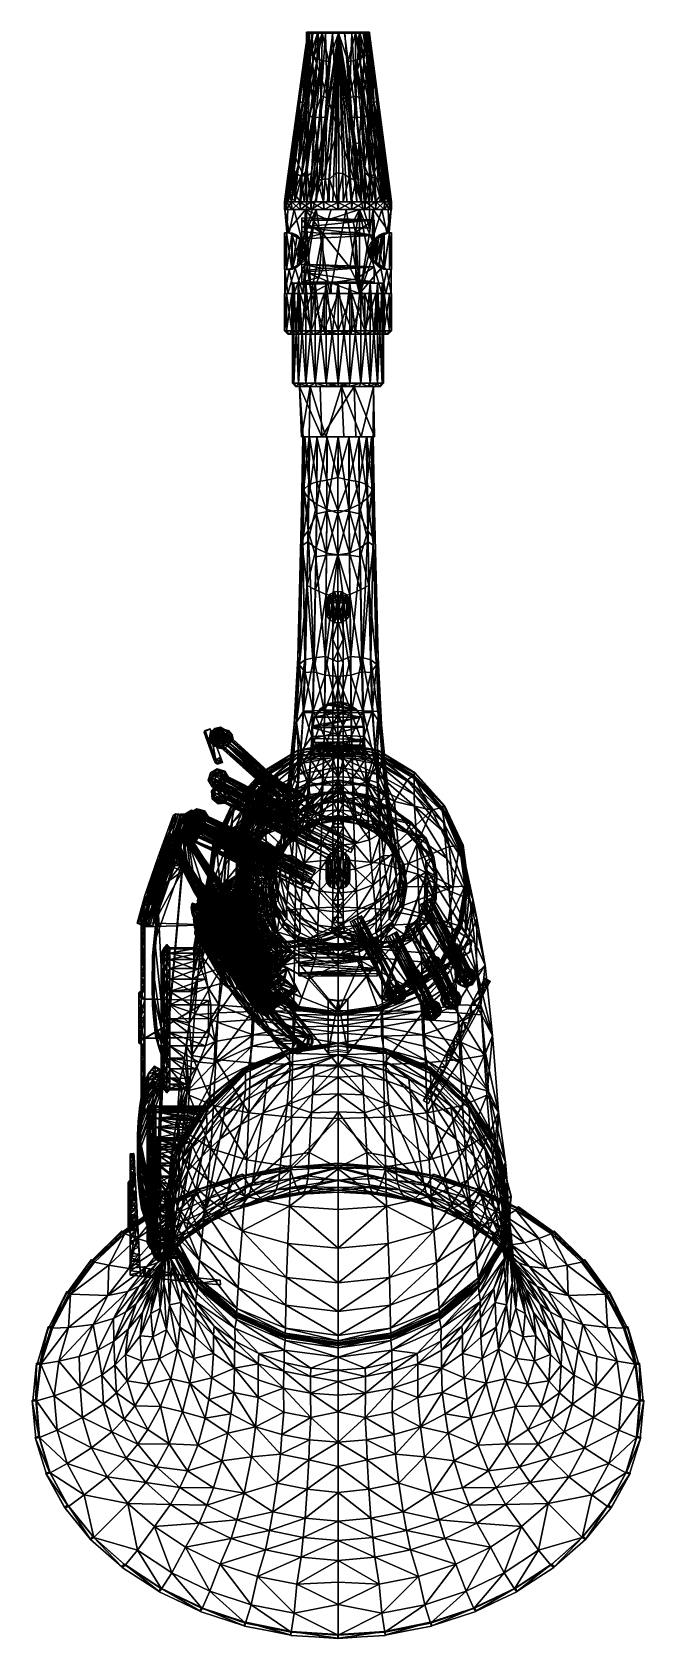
# Model space of a CAD drawing. Header units: metres. Extents: x -0.08 to 0.08, y -0.21 to 0.21.
import ezdxf

# ---------------------------------------------------------------- set-up
doc = ezdxf.new("R2010")
doc.units = ezdxf.units.M
for name, color, linetype in [('SAX_BLACK', 2, 'CONTINUOUS'), ('SAX_BODY', 1, 'CONTINUOUS'), ('SAX_CORK', 3, 'CONTINUOUS'), ('SAX_PEARL', 4, 'CONTINUOUS'), ('SAX_SILVER', 5, 'CONTINUOUS'), ('SAX_WOOD', 6, 'CONTINUOUS')]:
    doc.layers.add(name, color=color, linetype=linetype)

msp = doc.modelspace()

# ---------------------------------------------------------------- linework, layer by layer
at = {"layer": 'SAX_BLACK', "color": 2}
for points in [[(-0.013894, 0.165821, 0.379211), (-0.007926, 0.20995, 0.375316), (-0.012749, 0.173581, 0.377973)], [(-0.013139, 0.172479, 0.380077), (-0.007926, 0.20995, 0.375316), (-0.013894, 0.165821, 0.379211)], [(-0.008561, 0.205423, 0.376006), (-0.007926, 0.20995, 0.375316), (-0.013139, 0.172479, 0.380077)], [(-0.012749, 0.173581, 0.377973), (-0.007926, 0.20995, 0.375316), (-0.012624, 0.172854, 0.377059)], [(-0.012624, 0.172854, 0.377059), (-0.007926, 0.20995, 0.375316), (-0.010591, 0.186217, 0.375533)], [(-0.010591, 0.186217, 0.375533), (-0.007926, 0.20995, 0.375316), (-0.009368, 0.190031, 0.374191)], [(-0.007437, 0.199827, 0.37324), (-0.010556, 0.173072, 0.372794), (-0.006756, 0.20995, 0.373968)], [(-0.010556, 0.173072, 0.372794), (-0.009368, 0.190031, 0.374191), (-0.006756, 0.20995, 0.373968)], [(-0.007586, 0.20995, 0.375565), (-0.00999, 0.194963, 0.377858), (-0.010239, 0.192433, 0.37861)], [(-0.010239, 0.192433, 0.37861), (-0.008173, 0.203939, 0.376791), (-0.007586, 0.20995, 0.375565)], [(-0.00999, 0.194963, 0.377858), (-0.007586, 0.20995, 0.375565), (-0.008561, 0.205423, 0.376006)], [(-0.007357, 0.20995, 0.374542), (-0.006756, 0.20995, 0.373968), (-0.009368, 0.190031, 0.374191)], [(-0.007926, 0.20995, 0.375316), (-0.007357, 0.20995, 0.374542), (-0.009368, 0.190031, 0.374191)], [(-0.007586, 0.20995, 0.375565), (-0.007926, 0.20995, 0.375316), (-0.008561, 0.205423, 0.376006)], [(-0.008173, 0.203939, 0.376791), (-0.007145, 0.204338, 0.377348), (-0.006563, 0.20995, 0.376143)], [(-0.008173, 0.203939, 0.376791), (-0.006563, 0.20995, 0.376143), (-0.007586, 0.20995, 0.375565)], [(-0.007357, 0.20995, 0.374542), (-0.007926, 0.20995, 0.375316), (-0.006563, 0.20995, 0.376143)], [(-0.007926, 0.20995, 0.375316), (-0.007586, 0.20995, 0.375565), (-0.006563, 0.20995, 0.376143)], [(-0.00622, 0.188341, 0.371065), (-0.007437, 0.199827, 0.37324), (-0.006756, 0.20995, 0.373968)], [(-0.006756, 0.20995, 0.373968), (-0.007357, 0.20995, 0.374542), (-0.006563, 0.20995, 0.376143)], [(-0.007145, 0.204338, 0.377348), (-0.006279, 0.203714, 0.378048), (-0.005343, 0.20995, 0.376486)], [(-0.005343, 0.20995, 0.376486), (-0.006563, 0.20995, 0.376143), (-0.007145, 0.204338, 0.377348)], [(-0.006563, 0.20995, 0.376143), (-0.005168, 0.20995, 0.373186), (-0.006756, 0.20995, 0.373968)], [(-0.005168, 0.20995, 0.373186), (-0.00622, 0.188341, 0.371065), (-0.006756, 0.20995, 0.373968)], [(-0.004161, 0.20995, 0.376758), (-0.006563, 0.20995, 0.376143), (-0.005343, 0.20995, 0.376486)], [(-0.005168, 0.20995, 0.373186), (-0.006563, 0.20995, 0.376143), (-0.004161, 0.20995, 0.376758)], [(-0.006279, 0.203714, 0.378048), (-0.005325, 0.203241, 0.378655), (-0.004161, 0.20995, 0.376758)], [(-0.004161, 0.20995, 0.376758), (-0.005343, 0.20995, 0.376486), (-0.006279, 0.203714, 0.378048)], [(-0.004425, 0.193453, 0.370916), (-0.00622, 0.188341, 0.371065), (-0.005168, 0.20995, 0.373186)], [(-0.005725, 0.16582, 0.393251), (0.000174, 0.209944, 0.377139), (-0.003394, 0.187885, 0.384871)], [(-0.005725, 0.16582, 0.393251), (-0.003859, 0.165823, 0.393935), (0.000174, 0.209944, 0.377139)], [(-0.004161, 0.20995, 0.376758), (-0.005325, 0.203241, 0.378655), (-0.004261, 0.202738, 0.379144)], [(-0.001328, 0.20995, 0.377097), (-0.005168, 0.20995, 0.373186), (-0.004161, 0.20995, 0.376758)], [(0.001698, 0.20995, 0.377097), (-0.005168, 0.20995, 0.373186), (-0.001328, 0.20995, 0.377097)], [(-0.005168, 0.20995, 0.373186), (-0.001454, 0.20995, 0.372233), (-0.003246, 0.20995, 0.372564)], [(-0.005168, 0.20995, 0.373186), (0.000201, 0.209949, 0.372134), (-0.001454, 0.20995, 0.372233)], [(-0.003246, 0.20995, 0.372564), (-0.004425, 0.193453, 0.370916), (-0.005168, 0.20995, 0.373186)], [(0.000201, 0.209949, 0.372134), (-0.005168, 0.20995, 0.373186), (0.001824, 0.20995, 0.372233)], [(0.001698, 0.20995, 0.377097), (0.001824, 0.20995, 0.372233), (-0.005168, 0.20995, 0.373186)], [(-0.002794, 0.192999, 0.370388), (-0.004425, 0.193453, 0.370916), (-0.003246, 0.20995, 0.372564)], [(-0.004161, 0.20995, 0.376758), (-0.004261, 0.202738, 0.379144), (-0.002387, 0.202481, 0.379601)], [(-0.002387, 0.202481, 0.379601), (-0.001328, 0.20995, 0.377097), (-0.004161, 0.20995, 0.376758)], [(0.000174, 0.209944, 0.377139), (-0.003859, 0.165823, 0.393935), (-0.00272, 0.16582, 0.394204)], [(-0.003394, 0.187885, 0.384871), (0.000174, 0.209944, 0.377139), (-0.002387, 0.202481, 0.379601)], [(-0.003246, 0.20995, 0.372564), (-0.001454, 0.20995, 0.372233), (-0.002794, 0.192999, 0.370388)], [(-0.00075, 0.196978, 0.370543), (-0.002794, 0.192999, 0.370388), (-0.001454, 0.20995, 0.372233)], [(-0.001391, 0.16582, 0.39441), (0.000174, 0.209944, 0.377139), (-0.00272, 0.16582, 0.394204)], [(-0.001328, 0.20995, 0.377097), (-0.002387, 0.202481, 0.379601), (0.000174, 0.209944, 0.377139)], [(-0.001454, 0.20995, 0.372233), (0.000201, 0.209949, 0.372134), (-0.00075, 0.196978, 0.370543)], [(0.00025, 0.165821, 0.394484), (0.000174, 0.209944, 0.377139), (-0.001391, 0.16582, 0.39441)], [(0.000174, 0.209944, 0.377139), (0.001698, 0.20995, 0.377097), (-0.001328, 0.20995, 0.377097)], [(-0.000441, 0.173362, 0.367456), (-0.00075, 0.196978, 0.370543), (0.000201, 0.209949, 0.372134)], [(0.001272, 0.173176, 0.36749), (-0.000441, 0.173362, 0.367456), (0.000201, 0.209949, 0.372134)], [(0.000174, 0.209944, 0.377139), (0.002695, 0.20248, 0.379601), (0.001698, 0.20995, 0.377097)], [(0.002351, 0.16582, 0.39428), (0.003669, 0.16582, 0.393985), (0.000174, 0.209944, 0.377139)], [(0.00025, 0.165821, 0.394484), (0.002351, 0.16582, 0.39428), (0.000174, 0.209944, 0.377139)], [(0.004914, 0.165818, 0.39358), (0.000174, 0.209944, 0.377139), (0.003669, 0.16582, 0.393985)], [(0.004914, 0.165818, 0.39358), (0.006006, 0.165819, 0.393111), (0.000174, 0.209944, 0.377139)], [(0.006006, 0.165819, 0.393111), (0.003579, 0.187885, 0.384871), (0.000174, 0.209944, 0.377139)], [(0.000174, 0.209944, 0.377139), (0.003579, 0.187885, 0.384871), (0.002695, 0.20248, 0.379601)], [(0.001824, 0.20995, 0.372233), (0.002972, 0.193015, 0.37039), (0.000201, 0.209949, 0.372134)], [(0.002911, 0.172157, 0.367633), (0.001272, 0.173176, 0.36749), (0.000201, 0.209949, 0.372134)], [(0.002911, 0.172157, 0.367633), (0.000201, 0.209949, 0.372134), (0.002972, 0.193015, 0.37039)], [(0.001824, 0.20995, 0.372233), (0.001698, 0.20995, 0.377097), (0.004538, 0.20995, 0.376757)], [(0.001698, 0.20995, 0.377097), (0.002695, 0.20248, 0.379601), (0.004538, 0.20995, 0.376757)], [(0.002972, 0.193015, 0.37039), (0.001824, 0.20995, 0.372233), (0.003613, 0.20995, 0.372564)], [(0.004538, 0.20995, 0.376757), (0.003613, 0.20995, 0.372564), (0.001824, 0.20995, 0.372233)], [(0.002695, 0.20248, 0.379601), (0.004571, 0.202747, 0.379141), (0.004538, 0.20995, 0.376757)], [(0.003613, 0.20995, 0.372564), (0.004606, 0.193486, 0.370919), (0.002972, 0.193015, 0.37039)], [(0.003613, 0.20995, 0.372564), (0.004538, 0.20995, 0.376757), (0.005724, 0.20995, 0.376486)], [(0.004606, 0.193486, 0.370919), (0.003613, 0.20995, 0.372564), (0.00555, 0.20995, 0.373188)], [(0.003613, 0.20995, 0.372564), (0.007122, 0.20995, 0.373962), (0.00555, 0.20995, 0.373188)], [(0.003613, 0.20995, 0.372564), (0.005724, 0.20995, 0.376486), (0.007122, 0.20995, 0.373962)], [(0.004571, 0.202747, 0.379141), (0.005641, 0.203241, 0.378655), (0.004538, 0.20995, 0.376757)], [(0.006599, 0.203714, 0.378048), (0.005724, 0.20995, 0.376486), (0.004538, 0.20995, 0.376757)], [(0.005641, 0.203241, 0.378655), (0.006599, 0.203714, 0.378048), (0.004538, 0.20995, 0.376757)], [(0.00555, 0.20995, 0.373188), (0.006334, 0.192793, 0.371584), (0.004606, 0.193486, 0.370919)], [(0.006334, 0.192793, 0.371584), (0.00555, 0.20995, 0.373188), (0.007122, 0.20995, 0.373962)], [(0.007465, 0.204338, 0.377348), (0.006547, 0.20995, 0.376262), (0.005724, 0.20995, 0.376486)], [(0.006599, 0.203714, 0.378048), (0.007465, 0.204338, 0.377348), (0.005724, 0.20995, 0.376486)], [(0.007122, 0.20995, 0.373962), (0.005724, 0.20995, 0.376486), (0.007912, 0.20995, 0.375565)], [(0.0073, 0.20995, 0.37598), (0.007912, 0.20995, 0.375565), (0.005724, 0.20995, 0.376486)], [(0.005724, 0.20995, 0.376486), (0.006547, 0.20995, 0.376262), (0.0073, 0.20995, 0.37598)], [(0.007122, 0.20995, 0.373962), (0.007698, 0.199562, 0.373213), (0.006334, 0.192793, 0.371584)], [(0.008453, 0.204008, 0.376782), (0.0073, 0.20995, 0.37598), (0.006547, 0.20995, 0.376262)], [(0.007465, 0.204338, 0.377348), (0.008453, 0.204008, 0.376782), (0.006547, 0.20995, 0.376262)], [(0.007699, 0.20995, 0.374538), (0.007122, 0.20995, 0.373962), (0.007912, 0.20995, 0.375565)], [(0.00952, 0.190075, 0.374208), (0.009616, 0.183487, 0.373221), (0.007122, 0.20995, 0.373962)], [(0.009616, 0.183487, 0.373221), (0.007698, 0.199562, 0.373213), (0.007122, 0.20995, 0.373962)], [(0.00952, 0.190075, 0.374208), (0.007122, 0.20995, 0.373962), (0.007699, 0.20995, 0.374538)], [(0.007912, 0.20995, 0.375565), (0.0073, 0.20995, 0.37598), (0.008453, 0.204008, 0.376782)], [(0.008225, 0.209949, 0.375295), (0.007699, 0.20995, 0.374538), (0.007912, 0.20995, 0.375565)], [(0.00952, 0.190075, 0.374208), (0.007699, 0.20995, 0.374538), (0.008225, 0.209949, 0.375295)], [(0.007912, 0.20995, 0.375565), (0.008453, 0.204008, 0.376782), (0.010393, 0.192491, 0.378603)], [(0.010124, 0.195228, 0.377815), (0.007912, 0.20995, 0.375565), (0.010393, 0.192491, 0.378603)], [(0.008225, 0.209949, 0.375295), (0.007912, 0.20995, 0.375565), (0.010124, 0.195228, 0.377815)], [(0.01395, 0.165821, 0.38063), (0.012909, 0.17366, 0.379259), (0.008225, 0.209949, 0.375295)], [(0.012909, 0.17366, 0.379259), (0.01278, 0.173046, 0.377943), (0.008225, 0.209949, 0.375295)], [(0.01278, 0.173046, 0.377943), (0.012585, 0.17295, 0.377066), (0.008225, 0.209949, 0.375295)], [(0.008225, 0.209949, 0.375295), (0.012585, 0.17295, 0.377066), (0.010816, 0.18492, 0.375542)], [(0.008225, 0.209949, 0.375295), (0.010816, 0.18492, 0.375542), (0.00952, 0.190075, 0.374208)], [(0.008225, 0.209949, 0.375295), (0.010124, 0.195228, 0.377815), (0.01199, 0.181291, 0.380818)], [(0.01395, 0.165821, 0.38063), (0.008225, 0.209949, 0.375295), (0.01199, 0.181291, 0.380818)], [(-0.013139, 0.172479, 0.380077), (-0.012012, 0.180804, 0.380416), (-0.008561, 0.205423, 0.376006)], [(-0.012012, 0.180804, 0.380416), (-0.00999, 0.194963, 0.377858), (-0.008561, 0.205423, 0.376006)], [(-0.010239, 0.192433, 0.37861), (-0.009272, 0.191654, 0.379917), (-0.007145, 0.204338, 0.377348)], [(-0.007145, 0.204338, 0.377348), (-0.008173, 0.203939, 0.376791), (-0.010239, 0.192433, 0.37861)], [(-0.006279, 0.203714, 0.378048), (-0.007145, 0.204338, 0.377348), (-0.009272, 0.191654, 0.379917)], [(-0.009272, 0.191654, 0.379917), (-0.008324, 0.189811, 0.381582), (-0.006279, 0.203714, 0.378048)], [(-0.005325, 0.203241, 0.378655), (-0.006279, 0.203714, 0.378048), (-0.008324, 0.189811, 0.381582)], [(-0.008324, 0.189811, 0.381582), (-0.007352, 0.188429, 0.382993), (-0.005325, 0.203241, 0.378655)], [(-0.004261, 0.202738, 0.379144), (-0.005325, 0.203241, 0.378655), (-0.007352, 0.188429, 0.382993)], [(-0.007352, 0.188429, 0.382993), (-0.006642, 0.187885, 0.38363), (-0.004261, 0.202738, 0.379144)], [(-0.004261, 0.202738, 0.379144), (-0.006642, 0.187885, 0.38363), (-0.005865, 0.187885, 0.384002)], [(-0.004261, 0.202738, 0.379144), (-0.005865, 0.187885, 0.384002), (-0.004661, 0.187977, 0.38445)], [(-0.004661, 0.187977, 0.38445), (-0.002387, 0.202481, 0.379601), (-0.004261, 0.202738, 0.379144)], [(-0.002387, 0.202481, 0.379601), (-0.004661, 0.187977, 0.38445), (-0.003394, 0.187885, 0.384871)], [(0.002695, 0.20248, 0.379601), (0.004847, 0.187976, 0.38445), (0.004571, 0.202747, 0.379141)], [(0.003579, 0.187885, 0.384871), (0.004847, 0.187976, 0.38445), (0.002695, 0.20248, 0.379601)], [(0.007538, 0.188429, 0.382993), (0.005641, 0.203241, 0.378655), (0.004571, 0.202747, 0.379141)], [(0.00605, 0.187885, 0.384002), (0.006827, 0.187885, 0.38363), (0.004571, 0.202747, 0.379141)], [(0.004847, 0.187976, 0.38445), (0.00605, 0.187885, 0.384002), (0.004571, 0.202747, 0.379141)], [(0.006827, 0.187885, 0.38363), (0.007538, 0.188429, 0.382993), (0.004571, 0.202747, 0.379141)], [(0.00851, 0.189811, 0.381582), (0.006599, 0.203714, 0.378048), (0.005641, 0.203241, 0.378655)], [(0.007538, 0.188429, 0.382993), (0.00851, 0.189811, 0.381582), (0.005641, 0.203241, 0.378655)], [(0.009458, 0.191654, 0.379917), (0.007465, 0.204338, 0.377348), (0.006599, 0.203714, 0.378048)], [(0.00851, 0.189811, 0.381582), (0.009458, 0.191654, 0.379917), (0.006599, 0.203714, 0.378048)], [(0.010393, 0.192491, 0.378603), (0.008453, 0.204008, 0.376782), (0.007465, 0.204338, 0.377348)], [(0.009458, 0.191654, 0.379917), (0.010393, 0.192491, 0.378603), (0.007465, 0.204338, 0.377348)], [(-0.009555, 0.172338, 0.371453), (-0.010556, 0.173072, 0.372794), (-0.007437, 0.199827, 0.37324)], [(-0.008095, 0.174139, 0.37038), (-0.009555, 0.172338, 0.371453), (-0.007437, 0.199827, 0.37324)], [(-0.00622, 0.188341, 0.371065), (-0.008095, 0.174139, 0.37038), (-0.007437, 0.199827, 0.37324)], [(0.007804, 0.180599, 0.370996), (0.006334, 0.192793, 0.371584), (0.007698, 0.199562, 0.373213)], [(0.009616, 0.183487, 0.373221), (0.009535, 0.172278, 0.371452), (0.007698, 0.199562, 0.373213)], [(0.007698, 0.199562, 0.373213), (0.009535, 0.172278, 0.371452), (0.007804, 0.180599, 0.370996)], [(-0.00999, 0.194963, 0.377858), (-0.012012, 0.180804, 0.380416), (-0.012022, 0.18058, 0.381001)], [(-0.012022, 0.18058, 0.381001), (-0.010239, 0.192433, 0.37861), (-0.00999, 0.194963, 0.377858)], [(-0.004425, 0.193453, 0.370916), (-0.005459, 0.181328, 0.369747), (-0.00622, 0.188341, 0.371065)], [(-0.00419, 0.171572, 0.367921), (-0.005459, 0.181328, 0.369747), (-0.004425, 0.193453, 0.370916)], [(-0.004425, 0.193453, 0.370916), (-0.002794, 0.192999, 0.370388), (-0.00419, 0.171572, 0.367921)], [(-0.00075, 0.196978, 0.370543), (-0.002181, 0.171766, 0.367438), (-0.003366, 0.171776, 0.367698)], [(-0.002794, 0.192999, 0.370388), (-0.00075, 0.196978, 0.370543), (-0.003366, 0.171776, 0.367698)], [(-0.000441, 0.173362, 0.367456), (-0.002181, 0.171766, 0.367438), (-0.00075, 0.196978, 0.370543)], [(0.003963, 0.180894, 0.369093), (0.002972, 0.193015, 0.37039), (0.004606, 0.193486, 0.370919)], [(0.004606, 0.193486, 0.370919), (0.005513, 0.181251, 0.369737), (0.003963, 0.180894, 0.369093)], [(0.005513, 0.181251, 0.369737), (0.004606, 0.193486, 0.370919), (0.006334, 0.192793, 0.371584)], [(0.010124, 0.195228, 0.377815), (0.010393, 0.192491, 0.378603), (0.01199, 0.181291, 0.380818)], [(-0.009272, 0.191654, 0.379917), (-0.010239, 0.192433, 0.37861), (-0.012022, 0.18058, 0.381001)], [(-0.012022, 0.18058, 0.381001), (-0.011334, 0.178128, 0.382938), (-0.009272, 0.191654, 0.379917)], [(-0.011422, 0.174037, 0.374378), (-0.009368, 0.190031, 0.374191), (-0.010556, 0.173072, 0.372794)], [(-0.010591, 0.186217, 0.375533), (-0.009368, 0.190031, 0.374191), (-0.011422, 0.174037, 0.374378)], [(-0.008324, 0.189811, 0.381582), (-0.009272, 0.191654, 0.379917), (-0.011334, 0.178128, 0.382938)], [(-0.011334, 0.178128, 0.382938), (-0.010333, 0.175452, 0.385362), (-0.008324, 0.189811, 0.381582)], [(-0.007352, 0.188429, 0.382993), (-0.008324, 0.189811, 0.381582), (-0.010333, 0.175452, 0.385362)], [(-0.003366, 0.171776, 0.367698), (-0.00419, 0.171572, 0.367921), (-0.002794, 0.192999, 0.370388)], [(0.002972, 0.193015, 0.37039), (0.003963, 0.180894, 0.369093), (0.002911, 0.172157, 0.367633)], [(0.006334, 0.192793, 0.371584), (0.007044, 0.175044, 0.369774), (0.005513, 0.181251, 0.369737)], [(0.006334, 0.192793, 0.371584), (0.007804, 0.180599, 0.370996), (0.007044, 0.175044, 0.369774)], [(0.010383, 0.175452, 0.385362), (0.00851, 0.189811, 0.381582), (0.007538, 0.188429, 0.382993)], [(0.01138, 0.178128, 0.382938), (0.009458, 0.191654, 0.379917), (0.00851, 0.189811, 0.381582)], [(0.010383, 0.175452, 0.385362), (0.01138, 0.178128, 0.382938), (0.00851, 0.189811, 0.381582)], [(0.01199, 0.181291, 0.380818), (0.010393, 0.192491, 0.378603), (0.009458, 0.191654, 0.379917)], [(0.01138, 0.178128, 0.382938), (0.01199, 0.181291, 0.380818), (0.009458, 0.191654, 0.379917)], [(0.009616, 0.183487, 0.373221), (0.00952, 0.190075, 0.374208), (0.011534, 0.173073, 0.374409)], [(0.011534, 0.173073, 0.374409), (0.00952, 0.190075, 0.374208), (0.010816, 0.18492, 0.375542)], [(-0.012624, 0.172854, 0.377059), (-0.010591, 0.186217, 0.375533), (-0.012376, 0.171801, 0.375858)], [(-0.012376, 0.171801, 0.375858), (-0.010591, 0.186217, 0.375533), (-0.011422, 0.174037, 0.374378)], [(-0.010333, 0.175452, 0.385362), (-0.009369, 0.173482, 0.387404), (-0.007352, 0.188429, 0.382993)], [(-0.006642, 0.187885, 0.38363), (-0.007352, 0.188429, 0.382993), (-0.009369, 0.173482, 0.387404)], [(-0.009369, 0.173482, 0.387404), (-0.008678, 0.172064, 0.388733), (-0.006642, 0.187885, 0.38363)], [(-0.005865, 0.187885, 0.384002), (-0.008678, 0.172064, 0.388733), (-0.00694, 0.17342, 0.389321)], [(-0.008678, 0.172064, 0.388733), (-0.005865, 0.187885, 0.384002), (-0.006642, 0.187885, 0.38363)], [(-0.00622, 0.188341, 0.371065), (-0.007222, 0.16582, 0.368585), (-0.008095, 0.174139, 0.37038)], [(-0.005459, 0.181328, 0.369747), (-0.007222, 0.16582, 0.368585), (-0.00622, 0.188341, 0.371065)], [(-0.006981, 0.165818, 0.392593), (-0.003394, 0.187885, 0.384871), (-0.004661, 0.187977, 0.38445)], [(-0.004661, 0.187977, 0.38445), (-0.00694, 0.17342, 0.389321), (-0.006981, 0.165818, 0.392593)], [(-0.006981, 0.165818, 0.392593), (-0.005725, 0.16582, 0.393251), (-0.003394, 0.187885, 0.384871)], [(-0.00694, 0.17342, 0.389321), (-0.004661, 0.187977, 0.38445), (-0.005865, 0.187885, 0.384002)], [(0.003579, 0.187885, 0.384871), (0.006967, 0.165818, 0.392602), (0.004847, 0.187976, 0.38445)], [(0.006967, 0.165818, 0.392602), (0.003579, 0.187885, 0.384871), (0.006006, 0.165819, 0.393111)], [(0.004847, 0.187976, 0.38445), (0.007004, 0.173419, 0.389321), (0.00605, 0.187885, 0.384002)], [(0.006967, 0.165818, 0.392602), (0.007004, 0.173419, 0.389321), (0.004847, 0.187976, 0.38445)], [(0.00605, 0.187885, 0.384002), (0.008738, 0.172111, 0.388709), (0.006827, 0.187885, 0.38363)], [(0.007004, 0.173419, 0.389321), (0.008738, 0.172111, 0.388709), (0.00605, 0.187885, 0.384002)], [(0.009424, 0.173482, 0.387404), (0.007538, 0.188429, 0.382993), (0.006827, 0.187885, 0.38363)], [(0.008738, 0.172111, 0.388709), (0.009424, 0.173482, 0.387404), (0.006827, 0.187885, 0.38363)], [(0.009424, 0.173482, 0.387404), (0.010383, 0.175452, 0.385362), (0.007538, 0.188429, 0.382993)], [(-0.013885, 0.165822, 0.381999), (-0.012012, 0.180804, 0.380416), (-0.013139, 0.172479, 0.380077)], [(-0.012022, 0.18058, 0.381001), (-0.012012, 0.180804, 0.380416), (-0.013885, 0.165822, 0.381999)], [(-0.005438, 0.171595, 0.368405), (-0.007222, 0.16582, 0.368585), (-0.005459, 0.181328, 0.369747)], [(-0.005459, 0.181328, 0.369747), (-0.00419, 0.171572, 0.367921), (-0.005438, 0.171595, 0.368405)], [(0.003963, 0.180894, 0.369093), (0.004629, 0.171303, 0.368042), (0.002911, 0.172157, 0.367633)], [(0.004629, 0.171303, 0.368042), (0.003963, 0.180894, 0.369093), (0.005513, 0.181251, 0.369737)], [(0.005513, 0.181251, 0.369737), (0.006121, 0.16582, 0.367995), (0.004629, 0.171303, 0.368042)], [(0.005513, 0.181251, 0.369737), (0.007152, 0.16582, 0.368553), (0.006121, 0.16582, 0.367995)], [(0.007152, 0.16582, 0.368553), (0.005513, 0.181251, 0.369737), (0.007044, 0.175044, 0.369774)], [(0.009535, 0.172278, 0.371452), (0.009616, 0.183487, 0.373221), (0.010469, 0.171608, 0.372438)], [(0.009616, 0.183487, 0.373221), (0.011534, 0.173073, 0.374409), (0.011223, 0.171635, 0.373519)], [(0.011223, 0.171635, 0.373519), (0.010469, 0.171608, 0.372438), (0.009616, 0.183487, 0.373221)], [(0.012363, 0.171676, 0.375852), (0.010816, 0.18492, 0.375542), (0.012585, 0.17295, 0.377066)], [(0.010816, 0.18492, 0.375542), (0.012363, 0.171676, 0.375852), (0.011534, 0.173073, 0.374409)], [(0.012688, 0.172269, 0.383512), (0.01199, 0.181291, 0.380818), (0.01138, 0.178128, 0.382938)], [(0.01199, 0.181291, 0.380818), (0.012688, 0.172269, 0.383512), (0.012873, 0.172531, 0.382463)], [(0.01199, 0.181291, 0.380818), (0.012873, 0.172531, 0.382463), (0.013867, 0.16582, 0.382064)], [(0.01199, 0.181291, 0.380818), (0.013867, 0.16582, 0.382064), (0.01395, 0.165821, 0.38063)], [(-0.013744, 0.16582, 0.382915), (-0.012022, 0.18058, 0.381001), (-0.013885, 0.165822, 0.381999)], [(-0.013744, 0.16582, 0.382915), (-0.0127, 0.172362, 0.383494), (-0.012022, 0.18058, 0.381001)], [(-0.011334, 0.178128, 0.382938), (-0.012022, 0.18058, 0.381001), (-0.0127, 0.172362, 0.383494)], [(-0.0127, 0.172362, 0.383494), (-0.012243, 0.169483, 0.385398), (-0.011334, 0.178128, 0.382938)], [(-0.010333, 0.175452, 0.385362), (-0.011334, 0.178128, 0.382938), (-0.012243, 0.169483, 0.385398)], [(0.007804, 0.180599, 0.370996), (0.008331, 0.171778, 0.370246), (0.007044, 0.175044, 0.369774)], [(0.008331, 0.171778, 0.370246), (0.007804, 0.180599, 0.370996), (0.009535, 0.172278, 0.371452)], [(0.012239, 0.169485, 0.385363), (0.01138, 0.178128, 0.382938), (0.010383, 0.175452, 0.385362)], [(0.012239, 0.169485, 0.385363), (0.012688, 0.172269, 0.383512), (0.01138, 0.178128, 0.382938)], [(-0.013894, 0.165821, 0.379211), (-0.013945, 0.16582, 0.380534), (-0.013139, 0.172479, 0.380077)], [(-0.013945, 0.16582, 0.380534), (-0.013885, 0.165822, 0.381999), (-0.013139, 0.172479, 0.380077)], [(-0.013762, 0.16582, 0.378232), (-0.013894, 0.165821, 0.379211), (-0.012749, 0.173581, 0.377973)], [(-0.013762, 0.16582, 0.378232), (-0.012749, 0.173581, 0.377973), (-0.012624, 0.172854, 0.377059)], [(-0.013469, 0.16582, 0.376919), (-0.013762, 0.16582, 0.378232), (-0.012624, 0.172854, 0.377059)], [(-0.013469, 0.16582, 0.376919), (-0.012624, 0.172854, 0.377059), (-0.012376, 0.171801, 0.375858)], [(-0.013051, 0.16582, 0.375597), (-0.012376, 0.171801, 0.375858), (-0.011422, 0.174037, 0.374378)], [(-0.012181, 0.16582, 0.373721), (-0.013051, 0.16582, 0.375597), (-0.011422, 0.174037, 0.374378)], [(-0.012243, 0.169483, 0.385398), (-0.011587, 0.168024, 0.387018), (-0.010333, 0.175452, 0.385362)], [(-0.012181, 0.16582, 0.373721), (-0.011422, 0.174037, 0.374378), (-0.011244, 0.171695, 0.373523)], [(-0.009369, 0.173482, 0.387404), (-0.010333, 0.175452, 0.385362), (-0.011587, 0.168024, 0.387018)], [(-0.011587, 0.168024, 0.387018), (-0.009768, 0.165821, 0.390492), (-0.009369, 0.173482, 0.387404)], [(-0.011244, 0.171695, 0.373523), (-0.011422, 0.174037, 0.374378), (-0.010556, 0.173072, 0.372794)], [(-0.011327, 0.16582, 0.372382), (-0.010556, 0.173072, 0.372794), (-0.009555, 0.172338, 0.371453)], [(-0.011327, 0.16582, 0.372382), (-0.011244, 0.171695, 0.373523), (-0.010556, 0.173072, 0.372794)], [(-0.008678, 0.172064, 0.388733), (-0.009369, 0.173482, 0.387404), (-0.009768, 0.165821, 0.390492)], [(-0.009555, 0.172338, 0.371453), (-0.008095, 0.174139, 0.37038), (-0.008875, 0.16582, 0.369763)], [(-0.007222, 0.16582, 0.368585), (-0.008875, 0.16582, 0.369763), (-0.008095, 0.174139, 0.37038)], [(-0.008047, 0.165819, 0.391923), (-0.00694, 0.17342, 0.389321), (-0.008678, 0.172064, 0.388733)], [(-0.00694, 0.17342, 0.389321), (-0.008047, 0.165819, 0.391923), (-0.006981, 0.165818, 0.392593)], [(-0.002181, 0.171766, 0.367438), (-0.000441, 0.173362, 0.367456), (-0.000218, 0.16582, 0.366574)], [(-0.000441, 0.173362, 0.367456), (0.001272, 0.173176, 0.36749), (-0.000218, 0.16582, 0.366574)], [(0.001272, 0.173176, 0.36749), (0.001394, 0.16582, 0.366646), (-0.000218, 0.16582, 0.366574)], [(0.001272, 0.173176, 0.36749), (0.002911, 0.172157, 0.367633), (0.001394, 0.16582, 0.366646)], [(0.006967, 0.165818, 0.392602), (0.008047, 0.165819, 0.391923), (0.007004, 0.173419, 0.389321)], [(0.007004, 0.173419, 0.389321), (0.008047, 0.165819, 0.391923), (0.008738, 0.172111, 0.388709)], [(0.007152, 0.16582, 0.368553), (0.007044, 0.175044, 0.369774), (0.008331, 0.171778, 0.370246)], [(0.009778, 0.165822, 0.390478), (0.009424, 0.173482, 0.387404), (0.008738, 0.172111, 0.388709)], [(0.011584, 0.168065, 0.386974), (0.010383, 0.175452, 0.385362), (0.009424, 0.173482, 0.387404)], [(0.009778, 0.165822, 0.390478), (0.011584, 0.168065, 0.386974), (0.009424, 0.173482, 0.387404)], [(0.011584, 0.168065, 0.386974), (0.012239, 0.169485, 0.385363), (0.010383, 0.175452, 0.385362)], [(0.011223, 0.171635, 0.373519), (0.011534, 0.173073, 0.374409), (0.012177, 0.165821, 0.373719)], [(0.011534, 0.173073, 0.374409), (0.012363, 0.171676, 0.375852), (0.013051, 0.16582, 0.375597)], [(0.013051, 0.16582, 0.375597), (0.012177, 0.165821, 0.373719), (0.011534, 0.173073, 0.374409)], [(0.012363, 0.171676, 0.375852), (0.012585, 0.17295, 0.377066), (0.01347, 0.16582, 0.37692)], [(0.012585, 0.17295, 0.377066), (0.01278, 0.173046, 0.377943), (0.01384, 0.16582, 0.378673)], [(0.01384, 0.16582, 0.378673), (0.01347, 0.16582, 0.37692), (0.012585, 0.17295, 0.377066)], [(0.012873, 0.172531, 0.382463), (0.012688, 0.172269, 0.383512), (0.013746, 0.16582, 0.382907)], [(0.01278, 0.173046, 0.377943), (0.012909, 0.17366, 0.379259), (0.01384, 0.16582, 0.378673)], [(0.013867, 0.16582, 0.382064), (0.012873, 0.172531, 0.382463), (0.013746, 0.16582, 0.382907)], [(0.01395, 0.165821, 0.38063), (0.01384, 0.16582, 0.378673), (0.012909, 0.17366, 0.379259)], [(-0.013744, 0.16582, 0.382915), (-0.013071, 0.169182, 0.383816), (-0.0127, 0.172362, 0.383494)], [(-0.013461, 0.165821, 0.384183), (-0.013071, 0.169182, 0.383816), (-0.013744, 0.16582, 0.382915)], [(-0.013051, 0.16582, 0.375597), (-0.013469, 0.16582, 0.376919), (-0.012376, 0.171801, 0.375858)], [(-0.01255, 0.167286, 0.385771), (-0.013071, 0.169182, 0.383816), (-0.013461, 0.165821, 0.384183)], [(-0.012243, 0.169483, 0.385398), (-0.0127, 0.172362, 0.383494), (-0.013071, 0.169182, 0.383816)], [(-0.013071, 0.169182, 0.383816), (-0.01255, 0.167286, 0.385771), (-0.012243, 0.169483, 0.385398)], [(-0.011587, 0.168024, 0.387018), (-0.012243, 0.169483, 0.385398), (-0.01255, 0.167286, 0.385771)], [(-0.011327, 0.16582, 0.372382), (-0.012181, 0.16582, 0.373721), (-0.011244, 0.171695, 0.373523)], [(-0.010002, 0.16582, 0.370799), (-0.011327, 0.16582, 0.372382), (-0.009555, 0.172338, 0.371453)], [(-0.008875, 0.16582, 0.369763), (-0.010002, 0.16582, 0.370799), (-0.009555, 0.172338, 0.371453)], [(-0.008678, 0.172064, 0.388733), (-0.009768, 0.165821, 0.390492), (-0.008047, 0.165819, 0.391923)], [(-0.005438, 0.171595, 0.368405), (-0.005788, 0.16582, 0.367833), (-0.007222, 0.16582, 0.368585)], [(-0.00383, 0.16582, 0.367108), (-0.005788, 0.16582, 0.367833), (-0.005438, 0.171595, 0.368405)], [(-0.00419, 0.171572, 0.367921), (-0.00383, 0.16582, 0.367108), (-0.005438, 0.171595, 0.368405)], [(-0.003366, 0.171776, 0.367698), (-0.00383, 0.16582, 0.367108), (-0.00419, 0.171572, 0.367921)], [(-0.0023, 0.16582, 0.366767), (-0.00383, 0.16582, 0.367108), (-0.003366, 0.171776, 0.367698)], [(-0.003366, 0.171776, 0.367698), (-0.002181, 0.171766, 0.367438), (-0.0023, 0.16582, 0.366767)], [(-0.000218, 0.16582, 0.366574), (-0.0023, 0.16582, 0.366767), (-0.002181, 0.171766, 0.367438)], [(0.002911, 0.172157, 0.367633), (0.003425, 0.16582, 0.367001), (0.001394, 0.16582, 0.366646)], [(0.002911, 0.172157, 0.367633), (0.004629, 0.171303, 0.368042), (0.003425, 0.16582, 0.367001)], [(0.004629, 0.171303, 0.368042), (0.004947, 0.16582, 0.367482), (0.003425, 0.16582, 0.367001)], [(0.004629, 0.171303, 0.368042), (0.006121, 0.16582, 0.367995), (0.004947, 0.16582, 0.367482)], [(0.008874, 0.16582, 0.369763), (0.007152, 0.16582, 0.368553), (0.008331, 0.171778, 0.370246)], [(0.008047, 0.165819, 0.391923), (0.009778, 0.165822, 0.390478), (0.008738, 0.172111, 0.388709)], [(0.008874, 0.16582, 0.369763), (0.008331, 0.171778, 0.370246), (0.009535, 0.172278, 0.371452)], [(0.009998, 0.16582, 0.370798), (0.008874, 0.16582, 0.369763), (0.009535, 0.172278, 0.371452)], [(0.009535, 0.172278, 0.371452), (0.010469, 0.171608, 0.372438), (0.011327, 0.16582, 0.372383)], [(0.011327, 0.16582, 0.372383), (0.009998, 0.16582, 0.370798), (0.009535, 0.172278, 0.371452)], [(0.010469, 0.171608, 0.372438), (0.011223, 0.171635, 0.373519), (0.011327, 0.16582, 0.372383)], [(0.012177, 0.165821, 0.373719), (0.011327, 0.16582, 0.372383), (0.011223, 0.171635, 0.373519)], [(0.012536, 0.167279, 0.385782), (0.012239, 0.169485, 0.385363), (0.011584, 0.168065, 0.386974)], [(0.01306, 0.169182, 0.383816), (0.012688, 0.172269, 0.383512), (0.012239, 0.169485, 0.385363)], [(0.012239, 0.169485, 0.385363), (0.012536, 0.167279, 0.385782), (0.01306, 0.169182, 0.383816)], [(0.01347, 0.16582, 0.37692), (0.013051, 0.16582, 0.375597), (0.012363, 0.171676, 0.375852)], [(0.013461, 0.165821, 0.384179), (0.01306, 0.169182, 0.383816), (0.012536, 0.167279, 0.385782)], [(0.01306, 0.169182, 0.383816), (0.013746, 0.16582, 0.382907), (0.012688, 0.172269, 0.383512)], [(0.013746, 0.16582, 0.382907), (0.01306, 0.169182, 0.383816), (0.013461, 0.165821, 0.384179)], [(-0.013461, 0.165821, 0.384183), (-0.013945, 0.16582, 0.380534), (-0.013945, 0.163812, 0.380528)], [(-0.013945, 0.163812, 0.380528), (-0.013469, 0.163812, 0.384137), (-0.013461, 0.165821, 0.384183)], [(0.003669, 0.16582, 0.393985), (-0.013945, 0.16582, 0.380534), (-0.013461, 0.165821, 0.384183)], [(-0.013945, 0.16582, 0.380534), (-0.013469, 0.16582, 0.376919), (-0.013469, 0.163812, 0.376919)], [(-0.013469, 0.163812, 0.376919), (-0.013945, 0.163812, 0.380528), (-0.013945, 0.16582, 0.380534)], [(0.003669, 0.16582, 0.393985), (-0.013469, 0.16582, 0.376919), (-0.013945, 0.16582, 0.380534)], [(-0.012157, 0.165817, 0.387349), (-0.013461, 0.165821, 0.384183), (-0.013469, 0.163812, 0.384137)], [(-0.013469, 0.16582, 0.376919), (-0.012181, 0.16582, 0.373721), (-0.012076, 0.163812, 0.373556)], [(-0.012076, 0.163812, 0.373556), (-0.013469, 0.163812, 0.376919), (-0.013469, 0.16582, 0.376919)], [(0.003669, 0.16582, 0.393985), (-0.012181, 0.16582, 0.373721), (-0.013469, 0.16582, 0.376919)], [(-0.013469, 0.163812, 0.384137), (-0.012076, 0.163812, 0.3875), (-0.012157, 0.165817, 0.387349)], [(-0.013461, 0.165821, 0.384183), (-0.013039, 0.165822, 0.385479), (-0.01255, 0.167286, 0.385771)], [(0.003669, 0.16582, 0.393985), (-0.013461, 0.165821, 0.384183), (-0.012157, 0.165817, 0.387349)], [(-0.013039, 0.165822, 0.385479), (-0.012157, 0.165817, 0.387349), (-0.01255, 0.167286, 0.385771)], [(-0.01255, 0.167286, 0.385771), (-0.01115, 0.165818, 0.388913), (-0.011587, 0.168024, 0.387018)], [(-0.012157, 0.165817, 0.387349), (-0.01115, 0.165818, 0.388913), (-0.01255, 0.167286, 0.385771)], [(-0.012181, 0.16582, 0.373721), (-0.010002, 0.16582, 0.370799), (-0.00986, 0.163812, 0.370668)], [(-0.00986, 0.163812, 0.370668), (-0.012076, 0.163812, 0.373556), (-0.012181, 0.16582, 0.373721)], [(0.003669, 0.16582, 0.393985), (-0.010002, 0.16582, 0.370799), (-0.012181, 0.16582, 0.373721)], [(-0.009768, 0.165821, 0.390492), (-0.012157, 0.165817, 0.387349), (-0.012076, 0.163812, 0.3875)], [(0.003669, 0.16582, 0.393985), (-0.012157, 0.165817, 0.387349), (-0.009768, 0.165821, 0.390492)], [(-0.012076, 0.163812, 0.3875), (-0.00986, 0.163812, 0.390388), (-0.009768, 0.165821, 0.390492)], [(-0.01115, 0.165818, 0.388913), (-0.009768, 0.165821, 0.390492), (-0.011587, 0.168024, 0.387018)], [(0.009778, 0.165822, 0.390478), (0.012147, 0.165816, 0.387374), (-0.010002, 0.16582, 0.370799)], [(0.006967, 0.165818, 0.392602), (0.009778, 0.165822, 0.390478), (-0.010002, 0.16582, 0.370799)], [(0.012177, 0.165821, 0.373719), (0.009998, 0.16582, 0.370798), (-0.010002, 0.16582, 0.370799)], [(0.01347, 0.16582, 0.37692), (0.012177, 0.165821, 0.373719), (-0.010002, 0.16582, 0.370799)], [(0.01395, 0.165821, 0.38063), (0.01347, 0.16582, 0.37692), (-0.010002, 0.16582, 0.370799)], [(0.013461, 0.165821, 0.384179), (0.01395, 0.165821, 0.38063), (-0.010002, 0.16582, 0.370799)], [(0.012147, 0.165816, 0.387374), (0.013461, 0.165821, 0.384179), (-0.010002, 0.16582, 0.370799)], [(-0.010002, 0.16582, 0.370799), (-0.007222, 0.16582, 0.368585), (-0.006972, 0.163812, 0.368451)], [(-0.006972, 0.163812, 0.368451), (-0.00986, 0.163812, 0.370668), (-0.010002, 0.16582, 0.370799)], [(0.007152, 0.16582, 0.368553), (-0.007222, 0.16582, 0.368585), (-0.010002, 0.16582, 0.370799)], [(0.009998, 0.16582, 0.370798), (0.007152, 0.16582, 0.368553), (-0.010002, 0.16582, 0.370799)], [(0.003669, 0.16582, 0.393985), (0.006967, 0.165818, 0.392602), (-0.010002, 0.16582, 0.370799)], [(-0.006981, 0.165818, 0.392593), (-0.009768, 0.165821, 0.390492), (-0.00986, 0.163812, 0.390388)], [(-0.00986, 0.163812, 0.390388), (-0.006972, 0.163812, 0.392604), (-0.006981, 0.165818, 0.392593)], [(0.00025, 0.165821, 0.394484), (0.003669, 0.16582, 0.393985), (-0.009768, 0.165821, 0.390492)], [(-0.009768, 0.165821, 0.390492), (-0.006981, 0.165818, 0.392593), (0.00025, 0.165821, 0.394484)], [(-0.007222, 0.16582, 0.368585), (-0.00383, 0.16582, 0.367108), (-0.003609, 0.163812, 0.367058)], [(-0.003609, 0.163812, 0.367058), (-0.006972, 0.163812, 0.368451), (-0.007222, 0.16582, 0.368585)], [(0.007152, 0.16582, 0.368553), (-0.00383, 0.16582, 0.367108), (-0.007222, 0.16582, 0.368585)], [(-0.003859, 0.165823, 0.393935), (-0.006981, 0.165818, 0.392593), (-0.006972, 0.163812, 0.392604)], [(-0.006981, 0.165818, 0.392593), (-0.003859, 0.165823, 0.393935), (0.00025, 0.165821, 0.394484)], [(-0.006972, 0.163812, 0.392604), (-0.003609, 0.163812, 0.393997), (-0.003859, 0.165823, 0.393935)], [(0.00025, 0.165821, 0.394484), (-0.003859, 0.165823, 0.393935), (-0.003609, 0.163812, 0.393997)], [(-0.00383, 0.16582, 0.367108), (-0.000218, 0.16582, 0.366574), (0, 0.163812, 0.366583)], [(0, 0.163812, 0.366583), (-0.003609, 0.163812, 0.367058), (-0.00383, 0.16582, 0.367108)], [(0.003425, 0.16582, 0.367001), (-0.000218, 0.16582, 0.366574), (-0.00383, 0.16582, 0.367108)], [(0.007152, 0.16582, 0.368553), (0.003425, 0.16582, 0.367001), (-0.00383, 0.16582, 0.367108)], [(-0.003609, 0.163812, 0.393997), (0, 0.163812, 0.394472), (0.00025, 0.165821, 0.394484)], [(-0.000218, 0.16582, 0.366574), (0.003425, 0.16582, 0.367001), (0.003609, 0.163812, 0.367058)], [(0.003609, 0.163812, 0.367058), (0, 0.163812, 0.366583), (-0.000218, 0.16582, 0.366574)], [(0.003669, 0.16582, 0.393985), (0.00025, 0.165821, 0.394484), (0, 0.163812, 0.394472)], [(0, 0.163812, 0.394472), (0.003609, 0.163812, 0.393997), (0.003669, 0.16582, 0.393985)], [(0.003425, 0.16582, 0.367001), (0.007152, 0.16582, 0.368553), (0.006972, 0.163812, 0.368451)], [(0.006972, 0.163812, 0.368451), (0.003609, 0.163812, 0.367058), (0.003425, 0.16582, 0.367001)], [(0.006967, 0.165818, 0.392602), (0.003669, 0.16582, 0.393985), (0.003609, 0.163812, 0.393997)], [(0.003609, 0.163812, 0.393997), (0.006972, 0.163812, 0.392604), (0.006967, 0.165818, 0.392602)], [(0.009778, 0.165822, 0.390478), (0.006967, 0.165818, 0.392602), (0.006972, 0.163812, 0.392604)], [(0.006972, 0.163812, 0.392604), (0.00986, 0.163812, 0.390388), (0.009778, 0.165822, 0.390478)], [(0.00986, 0.163812, 0.370668), (0.006972, 0.163812, 0.368451), (0.007152, 0.16582, 0.368553)], [(0.007152, 0.16582, 0.368553), (0.009998, 0.16582, 0.370798), (0.00986, 0.163812, 0.370668)], [(0.009778, 0.165822, 0.390478), (0.010833, 0.165818, 0.389306), (0.011584, 0.168065, 0.386974)], [(0.012147, 0.165816, 0.387374), (0.009778, 0.165822, 0.390478), (0.00986, 0.163812, 0.390388)], [(0.012076, 0.163812, 0.373556), (0.00986, 0.163812, 0.370668), (0.009998, 0.16582, 0.370798)], [(0.00986, 0.163812, 0.390388), (0.012076, 0.163812, 0.3875), (0.012147, 0.165816, 0.387374)], [(0.009998, 0.16582, 0.370798), (0.012177, 0.165821, 0.373719), (0.012076, 0.163812, 0.373556)], [(0.010833, 0.165818, 0.389306), (0.011581, 0.165819, 0.388264), (0.011584, 0.168065, 0.386974)], [(0.011581, 0.165819, 0.388264), (0.012536, 0.167279, 0.385782), (0.011584, 0.168065, 0.386974)], [(0.011581, 0.165819, 0.388264), (0.012147, 0.165816, 0.387374), (0.012536, 0.167279, 0.385782)], [(0.013461, 0.165821, 0.384179), (0.012147, 0.165816, 0.387374), (0.012076, 0.163812, 0.3875)], [(0.012076, 0.163812, 0.3875), (0.013469, 0.163812, 0.384137), (0.013461, 0.165821, 0.384179)], [(0.013469, 0.163812, 0.376919), (0.012076, 0.163812, 0.373556), (0.012177, 0.165821, 0.373719)], [(0.012536, 0.167279, 0.385782), (0.012147, 0.165816, 0.387374), (0.013038, 0.165822, 0.38548)], [(0.012177, 0.165821, 0.373719), (0.01347, 0.16582, 0.37692), (0.013469, 0.163812, 0.376919)], [(0.012536, 0.167279, 0.385782), (0.013038, 0.165822, 0.38548), (0.013461, 0.165821, 0.384179)], [(0.01395, 0.165821, 0.38063), (0.013461, 0.165821, 0.384179), (0.013469, 0.163812, 0.384137)], [(0.013469, 0.163812, 0.384137), (0.013945, 0.163812, 0.380528), (0.01395, 0.165821, 0.38063)], [(0.013945, 0.163812, 0.380528), (0.013469, 0.163812, 0.376919), (0.01347, 0.16582, 0.37692)], [(0.01347, 0.16582, 0.37692), (0.01395, 0.165821, 0.38063), (0.013945, 0.163812, 0.380528)], [(-0.013945, 0.157702, 0.380528), (-0.013945, 0.148073, 0.380528), (-0.013469, 0.148073, 0.384137)], [(-0.013469, 0.148073, 0.384137), (-0.013469, 0.157702, 0.384137), (-0.013945, 0.157702, 0.380528)], [(-0.013469, 0.157702, 0.376919), (-0.013469, 0.148073, 0.376919), (-0.013945, 0.148073, 0.380528)], [(-0.013945, 0.148073, 0.380528), (-0.013945, 0.157702, 0.380528), (-0.013469, 0.157702, 0.376919)], [(-0.013469, 0.157702, 0.384137), (-0.013469, 0.148073, 0.384137), (-0.012083, 0.148168, 0.387488)], [(-0.012084, 0.157607, 0.387488), (-0.013469, 0.157702, 0.384137), (-0.012083, 0.148168, 0.387488)], [(-0.013469, 0.148073, 0.376919), (-0.013469, 0.157702, 0.376919), (-0.012024, 0.157645, 0.373459)], [(-0.012026, 0.148128, 0.373472), (-0.013469, 0.148073, 0.376919), (-0.012024, 0.157645, 0.373459)], [(-0.009974, 0.156064, 0.390265), (-0.010926, 0.157057, 0.388999), (-0.012084, 0.157607, 0.387488)], [(-0.00999, 0.149681, 0.390231), (-0.009974, 0.156064, 0.390265), (-0.012084, 0.157607, 0.387488)], [(-0.012084, 0.157607, 0.387488), (-0.012083, 0.148168, 0.387488), (-0.00999, 0.149681, 0.390231)], [(-0.012026, 0.148128, 0.373472), (-0.012024, 0.157645, 0.373459), (-0.010642, 0.157057, 0.371686)], [(-0.010642, 0.157057, 0.371686), (-0.009849, 0.156314, 0.370657), (-0.012026, 0.148128, 0.373472)], [(-0.009849, 0.156314, 0.370657), (-0.010642, 0.148718, 0.371686), (-0.012026, 0.148128, 0.373472)], [(-0.009849, 0.156314, 0.370657), (-0.00984, 0.149467, 0.37065), (-0.010642, 0.148718, 0.371686)], [(-0.009974, 0.156064, 0.390265), (-0.00999, 0.149681, 0.390231), (-0.009241, 0.15048, 0.390863)], [(-0.009241, 0.155295, 0.390863), (-0.009974, 0.156064, 0.390265), (-0.009241, 0.15048, 0.390863)], [(-0.009849, 0.156314, 0.370657), (-0.008758, 0.155295, 0.369822), (-0.008758, 0.15048, 0.369822)], [(-0.008758, 0.15048, 0.369822), (-0.00984, 0.149467, 0.37065), (-0.009849, 0.156314, 0.370657)], [(0.008758, 0.15048, 0.369822), (0.008758, 0.155295, 0.369822), (0.009841, 0.156308, 0.370651)], [(0.009841, 0.156308, 0.370651), (0.009848, 0.149462, 0.370656), (0.008758, 0.15048, 0.369822)], [(0.009241, 0.15048, 0.390863), (0.01, 0.149674, 0.390227), (0.00996, 0.156052, 0.390273)], [(0.00996, 0.156052, 0.390273), (0.009241, 0.155295, 0.390863), (0.009241, 0.15048, 0.390863)], [(0.009848, 0.149462, 0.370656), (0.009841, 0.156308, 0.370651), (0.010642, 0.157057, 0.371686)], [(0.009848, 0.149462, 0.370656), (0.010642, 0.157057, 0.371686), (0.011584, 0.157538, 0.372914)], [(0.010642, 0.148718, 0.371686), (0.009848, 0.149462, 0.370656), (0.011584, 0.157538, 0.372914)], [(0.012084, 0.157607, 0.387487), (0.010926, 0.157057, 0.388999), (0.00996, 0.156052, 0.390273)], [(0.012084, 0.157607, 0.387487), (0.00996, 0.156052, 0.390273), (0.012083, 0.148168, 0.387489)], [(0.00996, 0.156052, 0.390273), (0.01, 0.149674, 0.390227), (0.012083, 0.148168, 0.387489)], [(0.012108, 0.157644, 0.373616), (0.012024, 0.148129, 0.373459), (0.010642, 0.148718, 0.371686)], [(0.011584, 0.157538, 0.372914), (0.012108, 0.157644, 0.373616), (0.010642, 0.148718, 0.371686)], [(0.013469, 0.157702, 0.376919), (0.013469, 0.148073, 0.376919), (0.012024, 0.148129, 0.373459)], [(0.012108, 0.157644, 0.373616), (0.013469, 0.157702, 0.376919), (0.012024, 0.148129, 0.373459)], [(0.012083, 0.148168, 0.387489), (0.013469, 0.148073, 0.384137), (0.013469, 0.157702, 0.384137)], [(0.012083, 0.148168, 0.387489), (0.013469, 0.157702, 0.384137), (0.012084, 0.157607, 0.387487)], [(0.013469, 0.157702, 0.384137), (0.013469, 0.148073, 0.384137), (0.013945, 0.148073, 0.380528)], [(0.013945, 0.148073, 0.380528), (0.013945, 0.157702, 0.380528), (0.013469, 0.157702, 0.384137)], [(0.013945, 0.157702, 0.380528), (0.013945, 0.148073, 0.380528), (0.013469, 0.148073, 0.376919)], [(0.013469, 0.148073, 0.376919), (0.013469, 0.157702, 0.376919), (0.013945, 0.157702, 0.380528)], [(-0.009241, 0.15048, 0.390863), (-0.008578, 0.154133, 0.391372), (-0.009241, 0.155295, 0.390863)], [(-0.009241, 0.15048, 0.390863), (-0.008578, 0.151641, 0.391372), (-0.008578, 0.154133, 0.391372)], [(-0.008758, 0.155295, 0.369822), (-0.008095, 0.154133, 0.369313), (-0.008758, 0.15048, 0.369822)], [(-0.008095, 0.154133, 0.369313), (-0.008095, 0.151641, 0.369313), (-0.008758, 0.15048, 0.369822)], [(-0.008578, 0.151641, 0.391372), (-0.008352, 0.152887, 0.391546), (-0.008578, 0.154133, 0.391372)], [(-0.008095, 0.154133, 0.369313), (-0.007869, 0.152887, 0.36914), (-0.008095, 0.151641, 0.369313)], [(0.008095, 0.151641, 0.369313), (0.007869, 0.152887, 0.36914), (0.008095, 0.154133, 0.369313)], [(0.008758, 0.15048, 0.369822), (0.008095, 0.154133, 0.369313), (0.008758, 0.155295, 0.369822)], [(0.008758, 0.15048, 0.369822), (0.008095, 0.151641, 0.369313), (0.008095, 0.154133, 0.369313)], [(0.008578, 0.154133, 0.391372), (0.008352, 0.152887, 0.391546), (0.008578, 0.151641, 0.391372)], [(0.009241, 0.155295, 0.390863), (0.008578, 0.154133, 0.391372), (0.009241, 0.15048, 0.390863)], [(0.008578, 0.154133, 0.391372), (0.008578, 0.151641, 0.391372), (0.009241, 0.15048, 0.390863)], [(-0.012083, 0.148168, 0.387488), (-0.010926, 0.148718, 0.388999), (-0.00999, 0.149681, 0.390231)], [(0.01, 0.149674, 0.390227), (0.010926, 0.148718, 0.388999), (0.012083, 0.148168, 0.387489)], [(-0.01193, 0.144551, 0.380528), (-0.011524, 0.144551, 0.383616), (0, 0.144551, 0.392458)], [(-0.011524, 0.144551, 0.37744), (-0.01193, 0.144551, 0.380528), (0, 0.144551, 0.392458)], [(-0.01193, 0.118366, 0.380528), (-0.011524, 0.118366, 0.383616), (-0.011524, 0.144551, 0.383616)], [(-0.011524, 0.144551, 0.383616), (-0.01193, 0.144551, 0.380528), (-0.01193, 0.118366, 0.380528)], [(-0.011524, 0.118366, 0.37744), (-0.01193, 0.118366, 0.380528), (-0.01193, 0.144551, 0.380528)], [(-0.01193, 0.144551, 0.380528), (-0.011524, 0.144551, 0.37744), (-0.011524, 0.118366, 0.37744)], [(-0.011524, 0.144551, 0.383616), (-0.010332, 0.144551, 0.386493), (0, 0.144551, 0.392458)], [(-0.010332, 0.144551, 0.374563), (-0.011524, 0.144551, 0.37744), (0, 0.144551, 0.392458)], [(-0.011524, 0.118366, 0.383616), (-0.010332, 0.118366, 0.386493), (-0.010332, 0.144551, 0.386493)], [(-0.010332, 0.144551, 0.386493), (-0.011524, 0.144551, 0.383616), (-0.011524, 0.118366, 0.383616)], [(-0.010332, 0.118366, 0.374563), (-0.011524, 0.118366, 0.37744), (-0.011524, 0.144551, 0.37744)], [(-0.011524, 0.144551, 0.37744), (-0.010332, 0.144551, 0.374563), (-0.010332, 0.118366, 0.374563)], [(-0.010332, 0.144551, 0.386493), (-0.008436, 0.144551, 0.388964), (0, 0.144551, 0.392458)], [(-0.008436, 0.144551, 0.372092), (-0.010332, 0.144551, 0.374563), (0, 0.144551, 0.392458)], [(-0.010332, 0.118366, 0.386493), (-0.008436, 0.118366, 0.388964), (-0.008436, 0.144551, 0.388964)], [(-0.008436, 0.144551, 0.388964), (-0.010332, 0.144551, 0.386493), (-0.010332, 0.118366, 0.386493)], [(-0.008436, 0.118366, 0.372092), (-0.010332, 0.118366, 0.374563), (-0.010332, 0.144551, 0.374563)], [(-0.010332, 0.144551, 0.374563), (-0.008436, 0.144551, 0.372092), (-0.008436, 0.118366, 0.372092)], [(-0.008436, 0.144551, 0.388964), (-0.005965, 0.144551, 0.39086), (-0.003088, 0.144551, 0.392052)], [(-0.008436, 0.144551, 0.388964), (-0.003088, 0.144551, 0.392052), (0, 0.144551, 0.392458)], [(-0.005965, 0.144551, 0.370196), (-0.008436, 0.144551, 0.372092), (0, 0.144551, 0.392458)], [(-0.008436, 0.118366, 0.388964), (-0.005965, 0.118366, 0.39086), (-0.005965, 0.144551, 0.39086)], [(-0.005965, 0.144551, 0.39086), (-0.008436, 0.144551, 0.388964), (-0.008436, 0.118366, 0.388964)], [(-0.005965, 0.118366, 0.370196), (-0.008436, 0.118366, 0.372092), (-0.008436, 0.144551, 0.372092)], [(-0.008436, 0.144551, 0.372092), (-0.005965, 0.144551, 0.370196), (-0.005965, 0.118366, 0.370196)], [(-0.003088, 0.144551, 0.369004), (-0.005965, 0.144551, 0.370196), (0, 0.144551, 0.392458)], [(-0.005965, 0.118366, 0.39086), (-0.003088, 0.118366, 0.392052), (-0.003088, 0.144551, 0.392052)], [(-0.003088, 0.144551, 0.392052), (-0.005965, 0.144551, 0.39086), (-0.005965, 0.118366, 0.39086)], [(-0.003088, 0.118366, 0.369004), (-0.005965, 0.118366, 0.370196), (-0.005965, 0.144551, 0.370196)], [(-0.005965, 0.144551, 0.370196), (-0.003088, 0.144551, 0.369004), (-0.003088, 0.118366, 0.369004)], [(0, 0.144551, 0.368597), (-0.003088, 0.144551, 0.369004), (0, 0.144551, 0.392458)], [(-0.003088, 0.118366, 0.392052), (0, 0.118366, 0.392458), (0, 0.144551, 0.392458)], [(0, 0.144551, 0.392458), (-0.003088, 0.144551, 0.392052), (-0.003088, 0.118366, 0.392052)], [(0, 0.118366, 0.368597), (-0.003088, 0.118366, 0.369004), (-0.003088, 0.144551, 0.369004)], [(-0.003088, 0.144551, 0.369004), (0, 0.144551, 0.368597), (0, 0.118366, 0.368597)], [(0.003088, 0.144551, 0.369004), (0, 0.144551, 0.368597), (0, 0.144551, 0.392458)], [(0.005965, 0.144551, 0.370196), (0.003088, 0.144551, 0.369004), (0, 0.144551, 0.392458)], [(0.008436, 0.144551, 0.372092), (0.005965, 0.144551, 0.370196), (0, 0.144551, 0.392458)], [(0.008436, 0.144551, 0.372092), (0, 0.144551, 0.392458), (0.003088, 0.144551, 0.392052)], [(0, 0.118366, 0.392458), (0.003088, 0.118366, 0.392052), (0.003088, 0.144551, 0.392052)], [(0.003088, 0.144551, 0.392052), (0, 0.144551, 0.392458), (0, 0.118366, 0.392458)], [(0.003088, 0.118366, 0.369004), (0, 0.118366, 0.368597), (0, 0.144551, 0.368597)], [(0, 0.144551, 0.368597), (0.003088, 0.144551, 0.369004), (0.003088, 0.118366, 0.369004)], [(0.008436, 0.144551, 0.372092), (0.003088, 0.144551, 0.392052), (0.005965, 0.144551, 0.39086)], [(0.003088, 0.118366, 0.392052), (0.005965, 0.118366, 0.39086), (0.005965, 0.144551, 0.39086)], [(0.005965, 0.144551, 0.39086), (0.003088, 0.144551, 0.392052), (0.003088, 0.118366, 0.392052)], [(0.005965, 0.118366, 0.370196), (0.003088, 0.118366, 0.369004), (0.003088, 0.144551, 0.369004)], [(0.003088, 0.144551, 0.369004), (0.005965, 0.144551, 0.370196), (0.005965, 0.118366, 0.370196)], [(0.008436, 0.144551, 0.372092), (0.005965, 0.144551, 0.39086), (0.008436, 0.144551, 0.388964)], [(0.005965, 0.118366, 0.39086), (0.008436, 0.118366, 0.388964), (0.008436, 0.144551, 0.388964)], [(0.008436, 0.144551, 0.388964), (0.005965, 0.144551, 0.39086), (0.005965, 0.118366, 0.39086)], [(0.008436, 0.118366, 0.372092), (0.005965, 0.118366, 0.370196), (0.005965, 0.144551, 0.370196)], [(0.005965, 0.144551, 0.370196), (0.008436, 0.144551, 0.372092), (0.008436, 0.118366, 0.372092)], [(0.008436, 0.144551, 0.372092), (0.008436, 0.144551, 0.388964), (0.010332, 0.144551, 0.386493)], [(0.008436, 0.144551, 0.372092), (0.010332, 0.144551, 0.386493), (0.011524, 0.144551, 0.383616)], [(0.008436, 0.144551, 0.372092), (0.011524, 0.144551, 0.383616), (0.01193, 0.144551, 0.380528)], [(0.008436, 0.144551, 0.372092), (0.01193, 0.144551, 0.380528), (0.011524, 0.144551, 0.37744)], [(0.011524, 0.144551, 0.37744), (0.010332, 0.144551, 0.374563), (0.008436, 0.144551, 0.372092)], [(0.008436, 0.118366, 0.388964), (0.010332, 0.118366, 0.386493), (0.010332, 0.144551, 0.386493)], [(0.010332, 0.144551, 0.386493), (0.008436, 0.144551, 0.388964), (0.008436, 0.118366, 0.388964)], [(0.010332, 0.118366, 0.374563), (0.008436, 0.118366, 0.372092), (0.008436, 0.144551, 0.372092)], [(0.008436, 0.144551, 0.372092), (0.010332, 0.144551, 0.374563), (0.010332, 0.118366, 0.374563)], [(0.010332, 0.118366, 0.386493), (0.011524, 0.118366, 0.383616), (0.011524, 0.144551, 0.383616)], [(0.011524, 0.144551, 0.383616), (0.010332, 0.144551, 0.386493), (0.010332, 0.118366, 0.386493)], [(0.011524, 0.118366, 0.37744), (0.010332, 0.118366, 0.374563), (0.010332, 0.144551, 0.374563)], [(0.010332, 0.144551, 0.374563), (0.011524, 0.144551, 0.37744), (0.011524, 0.118366, 0.37744)], [(0.011524, 0.118366, 0.383616), (0.01193, 0.118366, 0.380528), (0.01193, 0.144551, 0.380528)], [(0.01193, 0.144551, 0.380528), (0.011524, 0.144551, 0.383616), (0.011524, 0.118366, 0.383616)], [(0.01193, 0.118366, 0.380528), (0.011524, 0.118366, 0.37744), (0.011524, 0.144551, 0.37744)], [(0.011524, 0.144551, 0.37744), (0.01193, 0.144551, 0.380528), (0.01193, 0.118366, 0.380528)], [(-0.013945, 0.141777, 0.380528), (-0.013945, 0.13204, 0.380528), (-0.013469, 0.13204, 0.384137)], [(-0.013469, 0.13204, 0.384137), (-0.013469, 0.141777, 0.384137), (-0.013945, 0.141777, 0.380528)], [(-0.013469, 0.141777, 0.376919), (-0.013469, 0.13204, 0.376919), (-0.013945, 0.13204, 0.380528)], [(-0.013945, 0.13204, 0.380528), (-0.013945, 0.141777, 0.380528), (-0.013469, 0.141777, 0.376919)], [(-0.013469, 0.141777, 0.384137), (-0.013469, 0.13204, 0.384137), (-0.012076, 0.13204, 0.3875)], [(-0.012076, 0.13204, 0.3875), (-0.012076, 0.141777, 0.3875), (-0.013469, 0.141777, 0.384137)], [(-0.012076, 0.141777, 0.373556), (-0.012076, 0.13204, 0.373556), (-0.013469, 0.13204, 0.376919)], [(-0.013469, 0.13204, 0.376919), (-0.013469, 0.141777, 0.376919), (-0.012076, 0.141777, 0.373556)], [(-0.012076, 0.141777, 0.3875), (-0.012076, 0.13204, 0.3875), (-0.00986, 0.13204, 0.390388)], [(-0.00986, 0.13204, 0.390388), (-0.00986, 0.141777, 0.390388), (-0.012076, 0.141777, 0.3875)], [(-0.00986, 0.141777, 0.370668), (-0.00986, 0.13204, 0.370668), (-0.012076, 0.13204, 0.373556)], [(-0.012076, 0.13204, 0.373556), (-0.012076, 0.141777, 0.373556), (-0.00986, 0.141777, 0.370668)], [(-0.00986, 0.141777, 0.390388), (-0.00986, 0.13204, 0.390388), (-0.006972, 0.13204, 0.392604)], [(-0.006972, 0.13204, 0.392604), (-0.006972, 0.141777, 0.392604), (-0.00986, 0.141777, 0.390388)], [(-0.006972, 0.141777, 0.368451), (-0.006972, 0.13204, 0.368451), (-0.00986, 0.13204, 0.370668)], [(-0.00986, 0.13204, 0.370668), (-0.00986, 0.141777, 0.370668), (-0.006972, 0.141777, 0.368451)], [(-0.006972, 0.141777, 0.392604), (-0.006972, 0.13204, 0.392604), (-0.003609, 0.13204, 0.393997)], [(-0.003609, 0.13204, 0.393997), (-0.003609, 0.141777, 0.393997), (-0.006972, 0.141777, 0.392604)], [(-0.003609, 0.141777, 0.367058), (-0.003609, 0.13204, 0.367058), (-0.006972, 0.13204, 0.368451)], [(-0.006972, 0.13204, 0.368451), (-0.006972, 0.141777, 0.368451), (-0.003609, 0.141777, 0.367058)], [(-0.003609, 0.141777, 0.393997), (-0.003609, 0.13204, 0.393997), (0, 0.13204, 0.394472)], [(0, 0.13204, 0.394472), (0, 0.141777, 0.394472), (-0.003609, 0.141777, 0.393997)], [(0, 0.141777, 0.366583), (0, 0.13204, 0.366583), (-0.003609, 0.13204, 0.367058)], [(-0.003609, 0.13204, 0.367058), (-0.003609, 0.141777, 0.367058), (0, 0.141777, 0.366583)], [(0, 0.141777, 0.394472), (0, 0.13204, 0.394472), (0.003609, 0.13204, 0.393997)], [(0.003609, 0.13204, 0.393997), (0.003609, 0.141777, 0.393997), (0, 0.141777, 0.394472)], [(0.003609, 0.141777, 0.367058), (0.003609, 0.13204, 0.367058), (0, 0.13204, 0.366583)], [(0, 0.13204, 0.366583), (0, 0.141777, 0.366583), (0.003609, 0.141777, 0.367058)], [(0.003609, 0.141777, 0.393997), (0.003609, 0.13204, 0.393997), (0.006972, 0.13204, 0.392604)], [(0.006972, 0.13204, 0.392604), (0.006972, 0.141777, 0.392604), (0.003609, 0.141777, 0.393997)], [(0.006972, 0.141777, 0.368451), (0.006972, 0.13204, 0.368451), (0.003609, 0.13204, 0.367058)], [(0.003609, 0.13204, 0.367058), (0.003609, 0.141777, 0.367058), (0.006972, 0.141777, 0.368451)], [(0.006972, 0.141777, 0.392604), (0.006972, 0.13204, 0.392604), (0.00986, 0.13204, 0.390388)], [(0.00986, 0.13204, 0.390388), (0.00986, 0.141777, 0.390388), (0.006972, 0.141777, 0.392604)], [(0.00986, 0.141777, 0.370668), (0.00986, 0.13204, 0.370668), (0.006972, 0.13204, 0.368451)], [(0.006972, 0.13204, 0.368451), (0.006972, 0.141777, 0.368451), (0.00986, 0.141777, 0.370668)], [(0.00986, 0.141777, 0.390388), (0.00986, 0.13204, 0.390388), (0.012076, 0.13204, 0.3875)], [(0.012076, 0.13204, 0.3875), (0.012076, 0.141777, 0.3875), (0.00986, 0.141777, 0.390388)], [(0.012076, 0.141777, 0.373556), (0.012076, 0.13204, 0.373556), (0.00986, 0.13204, 0.370668)], [(0.00986, 0.13204, 0.370668), (0.00986, 0.141777, 0.370668), (0.012076, 0.141777, 0.373556)], [(0.012076, 0.141777, 0.3875), (0.012076, 0.13204, 0.3875), (0.013469, 0.13204, 0.384137)], [(0.013469, 0.13204, 0.384137), (0.013469, 0.141777, 0.384137), (0.012076, 0.141777, 0.3875)], [(0.013469, 0.141777, 0.376919), (0.013469, 0.13204, 0.376919), (0.012076, 0.13204, 0.373556)], [(0.012076, 0.13204, 0.373556), (0.012076, 0.141777, 0.373556), (0.013469, 0.141777, 0.376919)], [(0.013469, 0.141777, 0.384137), (0.013469, 0.13204, 0.384137), (0.013945, 0.13204, 0.380528)], [(0.013945, 0.13204, 0.380528), (0.013945, 0.141777, 0.380528), (0.013469, 0.141777, 0.384137)], [(0.013945, 0.141777, 0.380528), (0.013945, 0.13204, 0.380528), (0.013469, 0.13204, 0.376919)], [(0.013469, 0.13204, 0.376919), (0.013469, 0.141777, 0.376919), (0.013945, 0.141777, 0.380528)], [(-0.013085, 0.131187, 0.380528), (-0.013945, 0.13204, 0.380528), (-0.013469, 0.13204, 0.376919)], [(-0.013469, 0.13204, 0.384137), (-0.013945, 0.13204, 0.380528), (-0.013085, 0.131187, 0.380528)], [(-0.012639, 0.131187, 0.377141), (-0.013469, 0.13204, 0.376919), (-0.012076, 0.13204, 0.373556)], [(-0.012639, 0.131187, 0.377141), (-0.013085, 0.131187, 0.380528), (-0.013469, 0.13204, 0.376919)], [(-0.013085, 0.131187, 0.380528), (-0.012639, 0.131187, 0.383915), (-0.013469, 0.13204, 0.384137)], [(-0.012076, 0.13204, 0.3875), (-0.013469, 0.13204, 0.384137), (-0.012639, 0.131187, 0.383915)], [(-0.013085, 0.131187, 0.380528), (-0.012639, 0.131187, 0.377141), (-0.011332, 0.131187, 0.38707)], [(-0.011332, 0.131187, 0.38707), (-0.012639, 0.131187, 0.383915), (-0.013085, 0.131187, 0.380528)], [(-0.011332, 0.131187, 0.373985), (-0.012639, 0.131187, 0.377141), (-0.012076, 0.13204, 0.373556)], [(-0.012639, 0.131187, 0.383915), (-0.011332, 0.131187, 0.38707), (-0.012076, 0.13204, 0.3875)], [(-0.012639, 0.131187, 0.377141), (-0.011332, 0.131187, 0.373985), (-0.011332, 0.131187, 0.38707)], [(-0.012076, 0.13204, 0.373556), (-0.00986, 0.13204, 0.370668), (-0.009253, 0.131187, 0.371275)], [(-0.009253, 0.131187, 0.371275), (-0.011332, 0.131187, 0.373985), (-0.012076, 0.13204, 0.373556)], [(-0.009253, 0.131187, 0.38978), (-0.00986, 0.13204, 0.390388), (-0.012076, 0.13204, 0.3875)], [(-0.011332, 0.131187, 0.38707), (-0.009253, 0.131187, 0.38978), (-0.012076, 0.13204, 0.3875)], [(-0.011332, 0.131187, 0.373985), (-0.009253, 0.131187, 0.371275), (-0.006543, 0.131187, 0.39186)], [(-0.011332, 0.131187, 0.373985), (-0.006543, 0.131187, 0.39186), (-0.009253, 0.131187, 0.38978)], [(-0.011332, 0.131187, 0.373985), (-0.009253, 0.131187, 0.38978), (-0.011332, 0.131187, 0.38707)], [(-0.009253, 0.131187, 0.371275), (-0.00986, 0.13204, 0.370668), (-0.006972, 0.13204, 0.368451)], [(-0.006972, 0.13204, 0.392604), (-0.00986, 0.13204, 0.390388), (-0.009253, 0.131187, 0.38978)], [(-0.006543, 0.131187, 0.369196), (-0.009253, 0.131187, 0.371275), (-0.006972, 0.13204, 0.368451)], [(-0.009253, 0.131187, 0.38978), (-0.006543, 0.131187, 0.39186), (-0.006972, 0.13204, 0.392604)], [(-0.009253, 0.131187, 0.371275), (-0.006543, 0.131187, 0.369196), (-0.006543, 0.131187, 0.39186)], [(-0.006543, 0.131187, 0.369196), (-0.006972, 0.13204, 0.368451), (-0.003609, 0.13204, 0.367058)], [(-0.003609, 0.13204, 0.393997), (-0.006972, 0.13204, 0.392604), (-0.006543, 0.131187, 0.39186)], [(-0.003387, 0.131187, 0.367889), (-0.006543, 0.131187, 0.369196), (-0.003609, 0.13204, 0.367058)], [(-0.006543, 0.131187, 0.39186), (-0.003387, 0.131187, 0.393167), (-0.003609, 0.13204, 0.393997)], [(-0.006543, 0.131187, 0.369196), (-0.003387, 0.131187, 0.367889), (-0.003387, 0.131187, 0.393167)], [(-0.006543, 0.131187, 0.369196), (-0.003387, 0.131187, 0.393167), (-0.006543, 0.131187, 0.39186)], [(-0.003387, 0.131187, 0.367889), (-0.003609, 0.13204, 0.367058), (0, 0.13204, 0.366583)], [(0, 0.131187, 0.393613), (0, 0.13204, 0.394472), (-0.003609, 0.13204, 0.393997)], [(-0.003387, 0.131187, 0.393167), (0, 0.131187, 0.393613), (-0.003609, 0.13204, 0.393997)], [(0, 0.131187, 0.367443), (-0.003387, 0.131187, 0.367889), (0, 0.13204, 0.366583)], [(-0.003387, 0.131187, 0.367889), (0, 0.131187, 0.367443), (0.003387, 0.131187, 0.367889)], [(-0.003387, 0.131187, 0.367889), (0.003387, 0.131187, 0.367889), (0.006543, 0.131187, 0.369196)], [(-0.003387, 0.131187, 0.367889), (0.006543, 0.131187, 0.369196), (0.009253, 0.131187, 0.371275)], [(-0.003387, 0.131187, 0.367889), (0.009253, 0.131187, 0.371275), (0.011332, 0.131187, 0.373985)], [(-0.003387, 0.131187, 0.367889), (0.011332, 0.131187, 0.373985), (0.012639, 0.131187, 0.377141)], [(-0.003387, 0.131187, 0.367889), (0.012639, 0.131187, 0.377141), (0.013085, 0.131187, 0.380528)], [(-0.003387, 0.131187, 0.367889), (0.013085, 0.131187, 0.380528), (0.012639, 0.131187, 0.383915)], [(-0.003387, 0.131187, 0.367889), (0.012639, 0.131187, 0.383915), (0.011332, 0.131187, 0.38707)], [(-0.003387, 0.131187, 0.367889), (0.011332, 0.131187, 0.38707), (0.009253, 0.131187, 0.38978)], [(-0.003387, 0.131187, 0.367889), (0.009253, 0.131187, 0.38978), (0.006543, 0.131187, 0.39186)], [(-0.003387, 0.131187, 0.367889), (0.006543, 0.131187, 0.39186), (0.003387, 0.131187, 0.393167)], [(-0.003387, 0.131187, 0.367889), (0.003387, 0.131187, 0.393167), (0, 0.131187, 0.393613)], [(-0.003387, 0.131187, 0.367889), (0, 0.131187, 0.393613), (-0.003387, 0.131187, 0.393167)], [(0, 0.13204, 0.366583), (0.003609, 0.13204, 0.367058), (0.003387, 0.131187, 0.367889)], [(0.003387, 0.131187, 0.367889), (0, 0.131187, 0.367443), (0, 0.13204, 0.366583)], [(0.003609, 0.13204, 0.393997), (0, 0.13204, 0.394472), (0, 0.131187, 0.393613)], [(0, 0.131187, 0.393613), (0.003387, 0.131187, 0.393167), (0.003609, 0.13204, 0.393997)], [(0.006543, 0.131187, 0.369196), (0.003387, 0.131187, 0.367889), (0.003609, 0.13204, 0.367058)], [(0.003387, 0.131187, 0.393167), (0.006543, 0.131187, 0.39186), (0.003609, 0.13204, 0.393997)], [(0.003609, 0.13204, 0.367058), (0.006972, 0.13204, 0.368451), (0.006543, 0.131187, 0.369196)], [(0.006543, 0.131187, 0.39186), (0.006972, 0.13204, 0.392604), (0.003609, 0.13204, 0.393997)], [(0.006543, 0.131187, 0.369196), (0.006972, 0.13204, 0.368451), (0.00986, 0.13204, 0.370668)], [(0.009253, 0.131187, 0.371275), (0.006543, 0.131187, 0.369196), (0.00986, 0.13204, 0.370668)], [(0.00986, 0.13204, 0.390388), (0.006972, 0.13204, 0.392604), (0.006543, 0.131187, 0.39186)], [(0.006543, 0.131187, 0.39186), (0.009253, 0.131187, 0.38978), (0.00986, 0.13204, 0.390388)], [(0.009253, 0.131187, 0.371275), (0.00986, 0.13204, 0.370668), (0.012076, 0.13204, 0.373556)], [(0.011332, 0.131187, 0.373985), (0.009253, 0.131187, 0.371275), (0.012076, 0.13204, 0.373556)], [(0.012076, 0.13204, 0.3875), (0.00986, 0.13204, 0.390388), (0.009253, 0.131187, 0.38978)], [(0.009253, 0.131187, 0.38978), (0.011332, 0.131187, 0.38707), (0.012076, 0.13204, 0.3875)], [(0.012639, 0.131187, 0.377141), (0.011332, 0.131187, 0.373985), (0.012076, 0.13204, 0.373556)], [(0.011332, 0.131187, 0.38707), (0.012639, 0.131187, 0.383915), (0.012076, 0.13204, 0.3875)], [(0.012076, 0.13204, 0.373556), (0.013469, 0.13204, 0.376919), (0.012639, 0.131187, 0.377141)], [(0.012639, 0.131187, 0.383915), (0.013469, 0.13204, 0.384137), (0.012076, 0.13204, 0.3875)], [(0.012639, 0.131187, 0.383915), (0.013085, 0.131187, 0.380528), (0.013469, 0.13204, 0.384137)], [(0.013085, 0.131187, 0.380528), (0.012639, 0.131187, 0.377141), (0.013469, 0.13204, 0.376919)], [(0.013085, 0.131187, 0.380528), (0.013945, 0.13204, 0.380528), (0.013469, 0.13204, 0.384137)], [(0.013469, 0.13204, 0.376919), (0.013945, 0.13204, 0.380528), (0.013085, 0.131187, 0.380528)], [(-0.011071, 0.117514, 0.380528), (-0.01193, 0.118366, 0.380528), (-0.011524, 0.118366, 0.37744)], [(-0.011524, 0.118366, 0.383616), (-0.01193, 0.118366, 0.380528), (-0.011071, 0.117514, 0.380528)], [(-0.010694, 0.117514, 0.377662), (-0.011524, 0.118366, 0.37744), (-0.010332, 0.118366, 0.374563)], [(-0.010694, 0.117514, 0.377662), (-0.011071, 0.117514, 0.380528), (-0.011524, 0.118366, 0.37744)], [(-0.011071, 0.117514, 0.380528), (-0.010694, 0.117514, 0.383393), (-0.011524, 0.118366, 0.383616)], [(-0.010332, 0.118366, 0.386493), (-0.011524, 0.118366, 0.383616), (-0.010694, 0.117514, 0.383393)], [(-0.009588, 0.117514, 0.374992), (-0.010694, 0.117514, 0.377662), (-0.010332, 0.118366, 0.374563)], [(-0.010694, 0.117514, 0.383393), (-0.009588, 0.117514, 0.386063), (-0.010332, 0.118366, 0.386493)], [(-0.010332, 0.118366, 0.374563), (-0.008436, 0.118366, 0.372092), (-0.007828, 0.117514, 0.3727)], [(-0.007828, 0.117514, 0.3727), (-0.009588, 0.117514, 0.374992), (-0.010332, 0.118366, 0.374563)], [(-0.007828, 0.117514, 0.388356), (-0.008436, 0.118366, 0.388964), (-0.010332, 0.118366, 0.386493)], [(-0.009588, 0.117514, 0.386063), (-0.007828, 0.117514, 0.388356), (-0.010332, 0.118366, 0.386493)], [(-0.007828, 0.117514, 0.3727), (-0.008436, 0.118366, 0.372092), (-0.005965, 0.118366, 0.370196)], [(-0.005965, 0.118366, 0.39086), (-0.008436, 0.118366, 0.388964), (-0.007828, 0.117514, 0.388356)], [(-0.005535, 0.117514, 0.37094), (-0.007828, 0.117514, 0.3727), (-0.005965, 0.118366, 0.370196)], [(-0.007828, 0.117514, 0.388356), (-0.005535, 0.117514, 0.390115), (-0.005965, 0.118366, 0.39086)], [(-0.005965, 0.118366, 0.370196), (-0.003088, 0.118366, 0.369004), (-0.002865, 0.117514, 0.369834)], [(-0.002865, 0.117514, 0.369834), (-0.005535, 0.117514, 0.37094), (-0.005965, 0.118366, 0.370196)], [(-0.002865, 0.117514, 0.391221), (-0.003088, 0.118366, 0.392052), (-0.005965, 0.118366, 0.39086)], [(-0.005535, 0.117514, 0.390115), (-0.002865, 0.117514, 0.391221), (-0.005965, 0.118366, 0.39086)], [(-0.002865, 0.117514, 0.369834), (-0.003088, 0.118366, 0.369004), (0, 0.118366, 0.368597)], [(0, 0.117514, 0.391599), (0, 0.118366, 0.392458), (-0.003088, 0.118366, 0.392052)], [(-0.002865, 0.117514, 0.391221), (0, 0.117514, 0.391599), (-0.003088, 0.118366, 0.392052)], [(0, 0.117514, 0.369457), (-0.002865, 0.117514, 0.369834), (0, 0.118366, 0.368597)], [(0, 0.118366, 0.368597), (0.003088, 0.118366, 0.369004), (0.002865, 0.117514, 0.369834)], [(0.002865, 0.117514, 0.369834), (0, 0.117514, 0.369457), (0, 0.118366, 0.368597)], [(0.003088, 0.118366, 0.392052), (0, 0.118366, 0.392458), (0, 0.117514, 0.391599)], [(0, 0.117514, 0.391599), (0.002865, 0.117514, 0.391221), (0.003088, 0.118366, 0.392052)], [(0.002865, 0.117514, 0.369834), (0.003088, 0.118366, 0.369004), (0.005965, 0.118366, 0.370196)], [(0.005535, 0.117514, 0.37094), (0.002865, 0.117514, 0.369834), (0.005965, 0.118366, 0.370196)], [(0.005965, 0.118366, 0.39086), (0.003088, 0.118366, 0.392052), (0.002865, 0.117514, 0.391221)], [(0.002865, 0.117514, 0.391221), (0.005535, 0.117514, 0.390115), (0.005965, 0.118366, 0.39086)], [(0.007828, 0.117514, 0.3727), (0.005535, 0.117514, 0.37094), (0.005965, 0.118366, 0.370196)], [(0.005535, 0.117514, 0.390115), (0.007828, 0.117514, 0.388356), (0.005965, 0.118366, 0.39086)], [(0.005965, 0.118366, 0.370196), (0.008436, 0.118366, 0.372092), (0.007828, 0.117514, 0.3727)], [(0.007828, 0.117514, 0.388356), (0.008436, 0.118366, 0.388964), (0.005965, 0.118366, 0.39086)], [(0.007828, 0.117514, 0.3727), (0.008436, 0.118366, 0.372092), (0.010332, 0.118366, 0.374563)], [(0.009588, 0.117514, 0.374992), (0.007828, 0.117514, 0.3727), (0.010332, 0.118366, 0.374563)], [(0.010332, 0.118366, 0.386493), (0.008436, 0.118366, 0.388964), (0.007828, 0.117514, 0.388356)], [(0.007828, 0.117514, 0.388356), (0.009588, 0.117514, 0.386063), (0.010332, 0.118366, 0.386493)], [(0.010694, 0.117514, 0.377662), (0.009588, 0.117514, 0.374992), (0.010332, 0.118366, 0.374563)], [(0.009588, 0.117514, 0.386063), (0.010694, 0.117514, 0.383393), (0.010332, 0.118366, 0.386493)], [(0.010332, 0.118366, 0.374563), (0.011524, 0.118366, 0.37744), (0.010694, 0.117514, 0.377662)], [(0.010694, 0.117514, 0.383393), (0.011524, 0.118366, 0.383616), (0.010332, 0.118366, 0.386493)], [(0.010694, 0.117514, 0.383393), (0.011071, 0.117514, 0.380528), (0.011524, 0.118366, 0.383616)], [(0.011071, 0.117514, 0.380528), (0.010694, 0.117514, 0.377662), (0.011524, 0.118366, 0.37744)], [(0.011071, 0.117514, 0.380528), (0.01193, 0.118366, 0.380528), (0.011524, 0.118366, 0.383616)], [(0.011524, 0.118366, 0.37744), (0.01193, 0.118366, 0.380528), (0.011071, 0.117514, 0.380528)], [(-0.00945, 0.117514, 0.383016), (-0.010694, 0.117514, 0.383393), (-0.011071, 0.117514, 0.380528)], [(-0.009783, 0.117514, 0.380484), (-0.00945, 0.117514, 0.383016), (-0.011071, 0.117514, 0.380528)], [(-0.009783, 0.117514, 0.380484), (-0.011071, 0.117514, 0.380528), (-0.010694, 0.117514, 0.377662)], [(-0.008472, 0.117514, 0.385375), (-0.009588, 0.117514, 0.386063), (-0.010694, 0.117514, 0.383393)], [(-0.00945, 0.117514, 0.383016), (-0.008472, 0.117514, 0.385375), (-0.010694, 0.117514, 0.383393)], [(-0.00945, 0.117514, 0.377952), (-0.009783, 0.117514, 0.380484), (-0.010694, 0.117514, 0.377662)], [(-0.00945, 0.117514, 0.377952), (-0.010694, 0.117514, 0.377662), (-0.009588, 0.117514, 0.374992)], [(-0.006918, 0.117514, 0.387401), (-0.007828, 0.117514, 0.388356), (-0.009588, 0.117514, 0.386063)], [(-0.008472, 0.117514, 0.385375), (-0.006918, 0.117514, 0.387401), (-0.009588, 0.117514, 0.386063)], [(-0.008472, 0.117514, 0.375592), (-0.00945, 0.117514, 0.377952), (-0.009588, 0.117514, 0.374992)], [(-0.008472, 0.117514, 0.375592), (-0.009588, 0.117514, 0.374992), (-0.007828, 0.117514, 0.3727)], [(-0.006918, 0.117514, 0.373566), (-0.008472, 0.117514, 0.375592), (-0.007828, 0.117514, 0.3727)], [(-0.004891, 0.117514, 0.388956), (-0.005535, 0.117514, 0.390115), (-0.007828, 0.117514, 0.388356)], [(-0.006918, 0.117514, 0.387401), (-0.004891, 0.117514, 0.388956), (-0.007828, 0.117514, 0.388356)], [(-0.006918, 0.117514, 0.373566), (-0.007828, 0.117514, 0.3727), (-0.005535, 0.117514, 0.37094)], [(-0.004891, 0.117514, 0.372012), (-0.006918, 0.117514, 0.373566), (-0.005535, 0.117514, 0.37094)], [(-0.002532, 0.117514, 0.389933), (-0.002865, 0.117514, 0.391221), (-0.005535, 0.117514, 0.390115)], [(-0.004891, 0.117514, 0.388956), (-0.002532, 0.117514, 0.389933), (-0.005535, 0.117514, 0.390115)], [(-0.004891, 0.117514, 0.372012), (-0.005535, 0.117514, 0.37094), (-0.002865, 0.117514, 0.369834)], [(-0.002532, 0.117514, 0.371034), (-0.004891, 0.117514, 0.372012), (-0.002865, 0.117514, 0.369834)], [(-0.002865, 0.117514, 0.369834), (0, 0.117514, 0.369457), (0, 0.117514, 0.370701)], [(0, 0.117514, 0.390267), (0, 0.117514, 0.391599), (-0.002865, 0.117514, 0.391221)], [(-0.002532, 0.117514, 0.389933), (0, 0.117514, 0.390267), (-0.002865, 0.117514, 0.391221)], [(0, 0.117514, 0.370701), (-0.002532, 0.117514, 0.371034), (-0.002865, 0.117514, 0.369834)], [(0.002532, 0.117514, 0.371034), (0, 0.117514, 0.370701), (0, 0.117514, 0.369457)], [(0.002532, 0.117514, 0.371034), (0, 0.117514, 0.369457), (0.002865, 0.117514, 0.369834)], [(0, 0.117514, 0.390267), (0.002532, 0.117514, 0.389933), (0.002865, 0.117514, 0.391221)], [(0, 0.117514, 0.390267), (0.002865, 0.117514, 0.391221), (0, 0.117514, 0.391599)], [(0.004891, 0.117514, 0.372012), (0.002532, 0.117514, 0.371034), (0.002865, 0.117514, 0.369834)], [(0.002532, 0.117514, 0.389933), (0.004891, 0.117514, 0.388956), (0.005535, 0.117514, 0.390115)], [(0.002532, 0.117514, 0.389933), (0.005535, 0.117514, 0.390115), (0.002865, 0.117514, 0.391221)], [(0.004891, 0.117514, 0.372012), (0.002865, 0.117514, 0.369834), (0.005535, 0.117514, 0.37094)], [(0.006918, 0.117514, 0.373566), (0.004891, 0.117514, 0.372012), (0.005535, 0.117514, 0.37094)], [(0.004891, 0.117514, 0.388956), (0.006918, 0.117514, 0.387401), (0.007828, 0.117514, 0.388356)], [(0.004891, 0.117514, 0.388956), (0.007828, 0.117514, 0.388356), (0.005535, 0.117514, 0.390115)], [(0.006918, 0.117514, 0.373566), (0.005535, 0.117514, 0.37094), (0.007828, 0.117514, 0.3727)], [(0.008472, 0.117514, 0.375592), (0.006918, 0.117514, 0.373566), (0.007828, 0.117514, 0.3727)], [(0.006918, 0.117514, 0.387401), (0.008472, 0.117514, 0.385375), (0.009588, 0.117514, 0.386063)], [(0.006918, 0.117514, 0.387401), (0.009588, 0.117514, 0.386063), (0.007828, 0.117514, 0.388356)], [(0.008472, 0.117514, 0.375592), (0.007828, 0.117514, 0.3727), (0.009588, 0.117514, 0.374992)], [(0.00945, 0.117514, 0.377952), (0.008472, 0.117514, 0.375592), (0.009588, 0.117514, 0.374992)], [(0.008472, 0.117514, 0.385375), (0.00945, 0.117514, 0.383016), (0.010694, 0.117514, 0.383393)], [(0.008472, 0.117514, 0.385375), (0.010694, 0.117514, 0.383393), (0.009588, 0.117514, 0.386063)], [(0.00945, 0.117514, 0.377952), (0.009588, 0.117514, 0.374992), (0.010694, 0.117514, 0.377662)], [(0.009783, 0.117514, 0.380484), (0.00945, 0.117514, 0.377952), (0.010694, 0.117514, 0.377662)], [(0.00945, 0.117514, 0.383016), (0.009783, 0.117514, 0.380484), (0.011071, 0.117514, 0.380528)], [(0.00945, 0.117514, 0.383016), (0.011071, 0.117514, 0.380528), (0.010694, 0.117514, 0.383393)], [(0.009783, 0.117514, 0.380484), (0.010694, 0.117514, 0.377662), (0.011071, 0.117514, 0.380528)], [(-0.002371, 0.060549, 0.392345), (-0.002577, 0.06254, 0.401256), (-0.002016, 0.063164, 0.401077)], [(-0.002016, 0.063164, 0.401077), (-0.002577, 0.06254, 0.401256), (-0.002371, 0.058947, 0.402286)], [(-0.002016, 0.063164, 0.401077), (-0.001419, 0.061274, 0.392137), (-0.002371, 0.060549, 0.392345)], [(-0.002016, 0.063164, 0.401077), (-0.002371, 0.058947, 0.402286), (-0.001419, 0.058223, 0.402494)], [(-0.001419, 0.061274, 0.392137), (-0.002016, 0.063164, 0.401077), (-0.000956, 0.063732, 0.400914)], [(-0.000956, 0.063732, 0.400914), (-0.002016, 0.063164, 0.401077), (-0.001419, 0.058223, 0.402494)], [(-0.000956, 0.063732, 0.400914), (0, 0.061618, 0.392038), (-0.001419, 0.061274, 0.392137)], [(-0.000956, 0.063732, 0.400914), (-0.001419, 0.058223, 0.402494), (0, 0.057878, 0.402593)], [(0, 0.061618, 0.392038), (-0.000956, 0.063732, 0.400914), (0, 0.063864, 0.400876)], [(0, 0.063864, 0.400876), (-0.000956, 0.063732, 0.400914), (0, 0.057878, 0.402593)], [(0.000956, 0.063732, 0.400914), (0, 0.061618, 0.392038), (0, 0.063864, 0.400876)], [(0.000956, 0.063732, 0.400914), (0, 0.063864, 0.400876), (0, 0.057878, 0.402593)], [(0.001419, 0.061274, 0.392137), (0, 0.061618, 0.392038), (0.000956, 0.063732, 0.400914)], [(0.000956, 0.063732, 0.400914), (0, 0.057878, 0.402593), (0.001419, 0.058223, 0.402494)], [(0.002016, 0.063164, 0.401077), (0.001419, 0.061274, 0.392137), (0.000956, 0.063732, 0.400914)], [(0.002016, 0.063164, 0.401077), (0.000956, 0.063732, 0.400914), (0.001419, 0.058223, 0.402494)], [(0.002371, 0.060549, 0.392345), (0.001419, 0.061274, 0.392137), (0.002016, 0.063164, 0.401077)], [(0.002016, 0.063164, 0.401077), (0.001419, 0.058223, 0.402494), (0.002371, 0.058947, 0.402286)], [(0.002577, 0.06254, 0.401256), (0.002371, 0.060549, 0.392345), (0.002016, 0.063164, 0.401077)], [(0.002577, 0.06254, 0.401256), (0.002016, 0.063164, 0.401077), (0.002371, 0.058947, 0.402286)], [(-0.003102, 0.05837, 0.392969), (-0.003091, 0.06054, 0.40183), (-0.002994, 0.061703, 0.401496)], [(-0.002994, 0.061703, 0.401496), (-0.002962, 0.059529, 0.392637), (-0.003102, 0.05837, 0.392969)], [(-0.003091, 0.06054, 0.40183), (-0.003102, 0.05837, 0.392969), (-0.00277, 0.057247, 0.393291)], [(-0.00277, 0.057247, 0.393291), (-0.003102, 0.05837, 0.392969), (-0.002962, 0.059529, 0.392637)], [(-0.002994, 0.061703, 0.401496), (-0.003091, 0.06054, 0.40183), (-0.002863, 0.059745, 0.402057)], [(-0.00277, 0.057247, 0.393291), (-0.002863, 0.059745, 0.402057), (-0.003091, 0.06054, 0.40183)], [(-0.002962, 0.059529, 0.392637), (-0.002994, 0.061703, 0.401496), (-0.002577, 0.06254, 0.401256)], [(-0.002577, 0.06254, 0.401256), (-0.002994, 0.061703, 0.401496), (-0.002371, 0.058947, 0.402286)], [(-0.002994, 0.061703, 0.401496), (-0.002863, 0.059745, 0.402057), (-0.002371, 0.058947, 0.402286)], [(-0.002577, 0.06254, 0.401256), (-0.002371, 0.060549, 0.392345), (-0.002962, 0.059529, 0.392637)], [(-0.00277, 0.057247, 0.393291), (-0.002962, 0.059529, 0.392637), (-0.002371, 0.060549, 0.392345)], [(-0.00277, 0.057247, 0.393291), (-0.002371, 0.058947, 0.402286), (-0.002863, 0.059745, 0.402057)], [(-0.002016, 0.056332, 0.393554), (-0.00277, 0.057247, 0.393291), (-0.002371, 0.060549, 0.392345)], [(-0.002371, 0.058947, 0.402286), (-0.00277, 0.057247, 0.393291), (-0.002016, 0.056332, 0.393554)], [(-0.002016, 0.056332, 0.393554), (-0.002371, 0.060549, 0.392345), (-0.001419, 0.061274, 0.392137)], [(-0.002016, 0.056332, 0.393554), (-0.001419, 0.058223, 0.402494), (-0.002371, 0.058947, 0.402286)], [(-0.000956, 0.055764, 0.393717), (-0.002016, 0.056332, 0.393554), (-0.001419, 0.061274, 0.392137)], [(-0.000956, 0.055764, 0.393717), (-0.001419, 0.061274, 0.392137), (0, 0.061618, 0.392038)], [(0, 0.055632, 0.393754), (-0.000956, 0.055764, 0.393717), (0, 0.061618, 0.392038)], [(0.000956, 0.055764, 0.393717), (0, 0.055632, 0.393754), (0, 0.061618, 0.392038)], [(0.000956, 0.055764, 0.393717), (0, 0.061618, 0.392038), (0.001419, 0.061274, 0.392137)], [(0.002016, 0.056332, 0.393554), (0.000956, 0.055764, 0.393717), (0.001419, 0.061274, 0.392137)], [(0.002016, 0.056332, 0.393554), (0.001419, 0.061274, 0.392137), (0.002371, 0.060549, 0.392345)], [(0.001419, 0.058223, 0.402494), (0.002016, 0.056332, 0.393554), (0.002371, 0.058947, 0.402286)], [(0.00277, 0.057247, 0.393291), (0.002016, 0.056332, 0.393554), (0.002371, 0.060549, 0.392345)], [(0.002016, 0.056332, 0.393554), (0.00277, 0.057247, 0.393291), (0.002371, 0.058947, 0.402286)], [(0.002962, 0.059529, 0.392637), (0.002371, 0.060549, 0.392345), (0.002577, 0.06254, 0.401256)], [(0.002994, 0.061703, 0.401496), (0.002577, 0.06254, 0.401256), (0.002371, 0.058947, 0.402286)], [(0.002994, 0.061703, 0.401496), (0.002371, 0.058947, 0.402286), (0.002863, 0.059745, 0.402057)], [(0.00277, 0.057247, 0.393291), (0.002371, 0.060549, 0.392345), (0.002962, 0.059529, 0.392637)], [(0.002371, 0.058947, 0.402286), (0.00277, 0.057247, 0.393291), (0.002863, 0.059745, 0.402057)], [(0.002994, 0.061703, 0.401496), (0.002962, 0.059529, 0.392637), (0.002577, 0.06254, 0.401256)], [(0.00277, 0.057247, 0.393291), (0.003102, 0.05837, 0.392969), (0.003091, 0.06054, 0.40183)], [(0.002863, 0.059745, 0.402057), (0.00277, 0.057247, 0.393291), (0.003091, 0.06054, 0.40183)], [(0.003102, 0.05837, 0.392969), (0.00277, 0.057247, 0.393291), (0.002962, 0.059529, 0.392637)], [(0.002994, 0.061703, 0.401496), (0.002863, 0.059745, 0.402057), (0.003091, 0.06054, 0.40183)], [(0.003102, 0.05837, 0.392969), (0.002962, 0.059529, 0.392637), (0.002994, 0.061703, 0.401496)], [(0.003091, 0.06054, 0.40183), (0.003102, 0.05837, 0.392969), (0.002994, 0.061703, 0.401496)], [(-0.001419, 0.058223, 0.402494), (-0.002016, 0.056332, 0.393554), (-0.000956, 0.055764, 0.393717)], [(-0.000956, 0.055764, 0.393717), (0, 0.057878, 0.402593), (-0.001419, 0.058223, 0.402494)], [(0, 0.057878, 0.402593), (-0.000956, 0.055764, 0.393717), (0, 0.055632, 0.393754)], [(0, 0.057878, 0.402593), (0.000956, 0.055764, 0.393717), (0.001419, 0.058223, 0.402494)], [(0, 0.055632, 0.393754), (0.000956, 0.055764, 0.393717), (0, 0.057878, 0.402593)], [(0.000956, 0.055764, 0.393717), (0.002016, 0.056332, 0.393554), (0.001419, 0.058223, 0.402494)], [(-0.034988, 0.026899, -0.046616), (-0.034988, 0.026899, -0.06462), (-0.032666, 0.02052, -0.06462)], [(-0.032666, 0.02052, -0.06462), (-0.032666, 0.02052, -0.046616), (-0.034988, 0.026899, -0.046616)], [(-0.032666, 0.02052, -0.070139), (-0.034988, 0.026899, -0.070139), (-0.034988, 0.026899, -0.088142)], [(-0.034988, 0.026899, -0.088142), (-0.032666, 0.02052, -0.088142), (-0.032666, 0.02052, -0.070139)], [(-0.034988, 0.026899, -0.093399), (-0.034988, 0.026899, -0.111402), (-0.032666, 0.02052, -0.111402)], [(-0.032666, 0.02052, -0.111402), (-0.032666, 0.02052, -0.093399), (-0.034988, 0.026899, -0.093399)], [(-0.043642, -0.000191, -0.195336), (-0.049693, -0.017831, -0.194807), (-0.049981, -0.017142, -0.194238)], [(-0.049981, -0.017142, -0.194238), (-0.044282, -0.000527, -0.194736), (-0.043642, -0.000191, -0.195336)], [(-0.044282, -0.000527, -0.194736), (-0.049981, -0.017142, -0.194238), (-0.04933, -0.015749, -0.192303)], [(-0.04933, -0.015749, -0.192303), (-0.048701, -0.015749, -0.185109), (-0.043296, -0.000527, -0.183467)], [(-0.044427, -0.001456, -0.192732), (-0.044282, -0.000527, -0.194736), (-0.04933, -0.015749, -0.192303)], [(-0.04933, -0.015749, -0.192303), (-0.043296, -0.000527, -0.183467), (-0.043798, -0.001456, -0.185538)], [(-0.043798, -0.001456, -0.185538), (-0.044427, -0.001456, -0.192732), (-0.04933, -0.015749, -0.192303)], [(-0.043296, -0.000527, -0.183467), (-0.048995, -0.017142, -0.182969), (-0.048612, -0.017831, -0.182458)], [(-0.048701, -0.015749, -0.185109), (-0.048995, -0.017142, -0.182969), (-0.043296, -0.000527, -0.183467)], [(-0.048612, -0.017831, -0.182458), (-0.042562, -0.000191, -0.182987), (-0.043296, -0.000527, -0.183467)], [(-0.047589, -0.016908, -0.191911), (-0.048334, -0.018301, -0.194926), (-0.042284, -0.000661, -0.195455)], [(-0.041203, -0.000661, -0.183106), (-0.047054, -0.016908, -0.185797), (-0.047589, -0.016908, -0.191911)], [(-0.047589, -0.016908, -0.191911), (-0.042284, -0.000661, -0.195455), (-0.042016, -0.000661, -0.192398)], [(-0.0418, -0.001589, -0.186257), (-0.041203, -0.000661, -0.183106), (-0.047589, -0.016908, -0.191911)], [(-0.047589, -0.016908, -0.191911), (-0.042016, -0.000661, -0.192398), (-0.042335, -0.001589, -0.192371)], [(-0.042335, -0.001589, -0.192371), (-0.0418, -0.001589, -0.186257), (-0.047589, -0.016908, -0.191911)], [(-0.041203, -0.000661, -0.183106), (-0.047254, -0.018301, -0.182576), (-0.047054, -0.016908, -0.185797)], [(-0.044108, -0.000527, -0.19276), (-0.044427, -0.001456, -0.192732), (-0.043693, -0.00112, -0.192252)], [(-0.044427, -0.001456, -0.192732), (-0.044108, -0.000527, -0.19276), (-0.044282, -0.000527, -0.194736)], [(-0.044427, -0.001456, -0.192732), (-0.043798, -0.001456, -0.185538), (-0.043693, -0.00112, -0.192252)], [(-0.044282, -0.000527, -0.194736), (-0.044108, -0.000527, -0.19276), (-0.043642, -0.000191, -0.195336)], [(-0.044108, -0.000527, -0.19276), (-0.043375, -0.000191, -0.19228), (-0.043642, -0.000191, -0.195336)], [(-0.043693, -0.00112, -0.192252), (-0.043375, -0.000191, -0.19228), (-0.044108, -0.000527, -0.19276)], [(-0.043798, -0.001456, -0.185538), (-0.043479, -0.000527, -0.185566), (-0.043158, -0.00112, -0.186138)], [(-0.043296, -0.000527, -0.183467), (-0.043479, -0.000527, -0.185566), (-0.043798, -0.001456, -0.185538)], [(-0.043798, -0.001456, -0.185538), (-0.043158, -0.00112, -0.186138), (-0.043693, -0.00112, -0.192252)], [(-0.042016, -0.000661, -0.192398), (-0.043375, -0.000191, -0.19228), (-0.043693, -0.00112, -0.192252)], [(-0.042335, -0.001589, -0.192371), (-0.042016, -0.000661, -0.192398), (-0.043693, -0.00112, -0.192252)], [(-0.043693, -0.00112, -0.192252), (-0.043158, -0.00112, -0.186138), (-0.042335, -0.001589, -0.192371)], [(-0.042562, -0.000191, -0.182987), (-0.04284, -0.000191, -0.186166), (-0.043479, -0.000527, -0.185566)], [(-0.043479, -0.000527, -0.185566), (-0.043296, -0.000527, -0.183467), (-0.042562, -0.000191, -0.182987)], [(-0.043479, -0.000527, -0.185566), (-0.04284, -0.000191, -0.186166), (-0.043158, -0.00112, -0.186138)], [(-0.043158, -0.00112, -0.186138), (-0.04284, -0.000191, -0.186166), (-0.041481, -0.000661, -0.186285)], [(-0.041481, -0.000661, -0.186285), (-0.0418, -0.001589, -0.186257), (-0.043158, -0.00112, -0.186138)], [(-0.043158, -0.00112, -0.186138), (-0.0418, -0.001589, -0.186257), (-0.042335, -0.001589, -0.192371)], [(-0.0418, -0.001589, -0.186257), (-0.041481, -0.000661, -0.186285), (-0.041203, -0.000661, -0.183106)], [(-0.001932, -0.008721, 0.393556), (-0.002016, -0.004686, 0.396176), (-0.000956, -0.00419, 0.396498)], [(-0.000956, -0.00419, 0.396498), (-0.002016, -0.004686, 0.396176), (-0.001932, -0.009385, 0.403993)], [(-0.000851, -0.009185, 0.393254), (-0.001932, -0.008721, 0.393556), (-0.000956, -0.00419, 0.396498)], [(-0.001932, -0.009385, 0.403993), (-0.000851, -0.00892, 0.404295), (-0.000956, -0.00419, 0.396498)], [(-0.000851, -0.009185, 0.393254), (-0.000956, -0.00419, 0.396498), (0, -0.004076, 0.396573)], [(0, -0.004076, 0.396573), (-0.000956, -0.00419, 0.396498), (-0.000851, -0.00892, 0.404295)], [(0.00061, -0.009247, 0.393214), (-0.000851, -0.009185, 0.393254), (0, -0.004076, 0.396573)], [(-0.000851, -0.00892, 0.404295), (0.00061, -0.008858, 0.404335), (0, -0.004076, 0.396573)], [(0.00061, -0.009247, 0.393214), (0, -0.004076, 0.396573), (0.000956, -0.00419, 0.396498)], [(0.000956, -0.00419, 0.396498), (0, -0.004076, 0.396573), (0.00061, -0.008858, 0.404335)], [(0.001932, -0.008721, 0.393556), (0.00061, -0.009247, 0.393214), (0.000956, -0.00419, 0.396498)], [(0.000956, -0.00419, 0.396498), (0.00061, -0.008858, 0.404335), (0.001932, -0.009385, 0.403993)], [(0.001932, -0.008721, 0.393556), (0.000956, -0.00419, 0.396498), (0.002016, -0.004686, 0.396176)], [(0.002016, -0.004686, 0.396176), (0.000956, -0.00419, 0.396498), (0.001932, -0.009385, 0.403993)], [(-0.002962, -0.007476, 0.394364), (-0.003102, -0.006464, 0.395021), (-0.00277, -0.005485, 0.395658)], [(-0.00277, -0.005485, 0.395658), (-0.003102, -0.006464, 0.395021), (-0.003091, -0.01113, 0.40286)], [(-0.002994, -0.012145, 0.402201), (-0.003091, -0.01113, 0.40286), (-0.003102, -0.006464, 0.395021)], [(-0.003102, -0.006464, 0.395021), (-0.002962, -0.007476, 0.394364), (-0.002994, -0.012145, 0.402201)], [(-0.003091, -0.01113, 0.40286), (-0.002719, -0.010161, 0.403489), (-0.00277, -0.005485, 0.395658)], [(-0.002577, -0.012875, 0.401727), (-0.002994, -0.012145, 0.402201), (-0.002962, -0.007476, 0.394364)], [(-0.002577, -0.008118, 0.393947), (-0.002962, -0.007476, 0.394364), (-0.00277, -0.005485, 0.395658)], [(-0.002962, -0.007476, 0.394364), (-0.002577, -0.008118, 0.393947), (-0.002577, -0.012875, 0.401727)], [(-0.002577, -0.008118, 0.393947), (-0.00277, -0.005485, 0.395658), (-0.002016, -0.004686, 0.396176)], [(-0.002016, -0.004686, 0.396176), (-0.00277, -0.005485, 0.395658), (-0.002719, -0.010161, 0.403489)], [(-0.002719, -0.010161, 0.403489), (-0.001932, -0.009385, 0.403993), (-0.002016, -0.004686, 0.396176)], [(-0.001932, -0.008721, 0.393556), (-0.002577, -0.008118, 0.393947), (-0.002016, -0.004686, 0.396176)], [(-0.002016, -0.013419, 0.401373), (-0.002577, -0.012875, 0.401727), (-0.002577, -0.008118, 0.393947)], [(-0.002577, -0.008118, 0.393947), (-0.001932, -0.008721, 0.393556), (-0.002016, -0.013419, 0.401373)], [(0.002577, -0.008118, 0.393947), (0.001932, -0.008721, 0.393556), (0.002016, -0.004686, 0.396176)], [(0.002016, -0.004686, 0.396176), (0.001932, -0.009385, 0.403993), (0.002719, -0.01016, 0.403489)], [(0.001932, -0.008721, 0.393556), (0.002577, -0.008118, 0.393947), (0.002016, -0.013419, 0.401373)], [(0.002577, -0.008118, 0.393947), (0.002016, -0.004686, 0.396176), (0.00277, -0.005485, 0.395658)], [(0.00277, -0.005485, 0.395658), (0.002016, -0.004686, 0.396176), (0.002719, -0.01016, 0.403489)], [(0.002577, -0.008118, 0.393947), (0.002577, -0.012875, 0.401727), (0.002016, -0.013419, 0.401373)], [(0.002962, -0.007476, 0.394365), (0.002577, -0.008118, 0.393947), (0.00277, -0.005485, 0.395658)], [(0.002962, -0.007476, 0.394365), (0.002994, -0.012145, 0.402201), (0.002577, -0.012875, 0.401727)], [(0.002577, -0.008118, 0.393947), (0.002962, -0.007476, 0.394365), (0.002577, -0.012875, 0.401727)], [(0.00277, -0.005485, 0.395658), (0.002719, -0.01016, 0.403489), (0.003091, -0.01113, 0.40286)], [(0.00277, -0.005485, 0.395658), (0.003102, -0.006464, 0.395021), (0.002962, -0.007476, 0.394365)], [(0.003102, -0.006464, 0.395021), (0.00277, -0.005485, 0.395658), (0.003091, -0.01113, 0.40286)], [(0.002962, -0.007476, 0.394365), (0.003102, -0.006464, 0.395021), (0.002994, -0.012145, 0.402201)], [(0.003102, -0.006464, 0.395021), (0.003091, -0.01113, 0.40286), (0.002994, -0.012145, 0.402201)], [(-0.002719, -0.010161, 0.403489), (-0.003091, -0.01113, 0.40286), (-0.002994, -0.012145, 0.402201)], [(-0.002719, -0.010161, 0.403489), (-0.002994, -0.012145, 0.402201), (-0.002577, -0.012875, 0.401727)], [(-0.001932, -0.009385, 0.403993), (-0.002719, -0.010161, 0.403489), (-0.002016, -0.013419, 0.401373)], [(-0.002719, -0.010161, 0.403489), (-0.002577, -0.012875, 0.401727), (-0.002016, -0.013419, 0.401373)], [(-0.000956, -0.013915, 0.401051), (-0.002016, -0.013419, 0.401373), (-0.001932, -0.008721, 0.393556)], [(-0.000851, -0.00892, 0.404295), (-0.001932, -0.009385, 0.403993), (-0.002016, -0.013419, 0.401373)], [(-0.000851, -0.00892, 0.404295), (-0.002016, -0.013419, 0.401373), (-0.000956, -0.013915, 0.401051)], [(-0.001932, -0.008721, 0.393556), (-0.000851, -0.009185, 0.393254), (-0.000956, -0.013915, 0.401051)], [(-0.000851, -0.00892, 0.404295), (-0.000956, -0.013915, 0.401051), (0, -0.01403, 0.400977)], [(0, -0.01403, 0.400977), (-0.000956, -0.013915, 0.401051), (-0.000851, -0.009185, 0.393254)], [(0.00061, -0.008858, 0.404335), (-0.000851, -0.00892, 0.404295), (0, -0.01403, 0.400977)], [(-0.000851, -0.009185, 0.393254), (0.00061, -0.009247, 0.393214), (0, -0.01403, 0.400977)], [(0.00061, -0.008858, 0.404335), (0, -0.01403, 0.400977), (0.000956, -0.013915, 0.401051)], [(0.00061, -0.009247, 0.393214), (0.000956, -0.013915, 0.401051), (0, -0.01403, 0.400977)], [(0.00061, -0.009247, 0.393214), (0.001932, -0.008721, 0.393556), (0.000956, -0.013915, 0.401051)], [(0.00061, -0.008858, 0.404335), (0.000956, -0.013915, 0.401051), (0.002016, -0.013419, 0.401373)], [(0.001932, -0.009385, 0.403993), (0.00061, -0.008858, 0.404335), (0.002016, -0.013419, 0.401373)], [(0.001932, -0.008721, 0.393556), (0.002016, -0.013419, 0.401373), (0.000956, -0.013915, 0.401051)], [(0.002719, -0.01016, 0.403489), (0.001932, -0.009385, 0.403993), (0.002016, -0.013419, 0.401373)], [(0.002719, -0.01016, 0.403489), (0.002016, -0.013419, 0.401373), (0.002577, -0.012875, 0.401727)], [(0.002719, -0.01016, 0.403489), (0.002577, -0.012875, 0.401727), (0.002994, -0.012145, 0.402201)], [(0.003091, -0.01113, 0.40286), (0.002719, -0.01016, 0.403489), (0.002994, -0.012145, 0.402201)], [(-0.049981, -0.017142, -0.194238), (-0.049808, -0.017142, -0.192261), (-0.04933, -0.015749, -0.192303)], [(-0.04933, -0.015749, -0.192303), (-0.049808, -0.017142, -0.192261), (-0.048948, -0.016439, -0.191792)], [(-0.049808, -0.017142, -0.192261), (-0.049425, -0.017831, -0.19175), (-0.048948, -0.016439, -0.191792)], [(-0.048948, -0.016439, -0.191792), (-0.049425, -0.017831, -0.19175), (-0.047589, -0.016908, -0.191911)], [(-0.04933, -0.015749, -0.192303), (-0.048948, -0.016439, -0.191792), (-0.048413, -0.016439, -0.185678)], [(-0.048701, -0.015749, -0.185109), (-0.04933, -0.015749, -0.192303), (-0.048413, -0.016439, -0.185678)], [(-0.049178, -0.017142, -0.185067), (-0.048701, -0.015749, -0.185109), (-0.048413, -0.016439, -0.185678)], [(-0.048701, -0.015749, -0.185109), (-0.049178, -0.017142, -0.185067), (-0.048995, -0.017142, -0.182969)], [(-0.048413, -0.016439, -0.185678), (-0.04889, -0.017831, -0.185637), (-0.049178, -0.017142, -0.185067)], [(-0.048413, -0.016439, -0.185678), (-0.048948, -0.016439, -0.191792), (-0.047589, -0.016908, -0.191911)], [(-0.04889, -0.017831, -0.185637), (-0.048413, -0.016439, -0.185678), (-0.047054, -0.016908, -0.185797)], [(-0.047589, -0.016908, -0.191911), (-0.047054, -0.016908, -0.185797), (-0.048413, -0.016439, -0.185678)], [(-0.049981, -0.017142, -0.194238), (-0.049693, -0.017831, -0.194807), (-0.049425, -0.017831, -0.19175)], [(-0.049808, -0.017142, -0.192261), (-0.049981, -0.017142, -0.194238), (-0.049425, -0.017831, -0.19175)], [(-0.049425, -0.017831, -0.19175), (-0.048067, -0.018301, -0.191869), (-0.047589, -0.016908, -0.191911)], [(-0.049178, -0.017142, -0.185067), (-0.04889, -0.017831, -0.185637), (-0.048612, -0.017831, -0.182458)], [(-0.048995, -0.017142, -0.182969), (-0.049178, -0.017142, -0.185067), (-0.048612, -0.017831, -0.182458)], [(-0.047054, -0.016908, -0.185797), (-0.047532, -0.018301, -0.185755), (-0.04889, -0.017831, -0.185637)], [(-0.047589, -0.016908, -0.191911), (-0.048067, -0.018301, -0.191869), (-0.048334, -0.018301, -0.194926)], [(-0.047254, -0.018301, -0.182576), (-0.047532, -0.018301, -0.185755), (-0.047054, -0.016908, -0.185797)]]:
    msp.add_3dface(points, dxfattribs=at)
at = {"layer": 'SAX_BODY', "color": 1}
for points in [[(-0.00951, 0.085005, 0.380475), (-0.008875, 0.090578, 0.383094), (-0.009191, 0.104316, 0.380011)], [(-0.009033, 0.09017, 0.377402), (-0.00951, 0.085005, 0.380475), (-0.008817, 0.104316, 0.377437)], [(-0.009191, 0.104316, 0.380011), (-0.008817, 0.104316, 0.377437), (-0.00951, 0.085005, 0.380475)], [(-0.008708, 0.104316, 0.382598), (-0.009191, 0.104316, 0.380011), (-0.008875, 0.090578, 0.383094)], [(-0.007691, 0.0883, 0.374812), (-0.009033, 0.09017, 0.377402), (-0.007517, 0.104316, 0.375122)], [(-0.009033, 0.09017, 0.377402), (-0.008817, 0.104316, 0.377437), (-0.007517, 0.104316, 0.375122)], [(-0.008875, 0.090578, 0.383094), (-0.007542, 0.091823, 0.385605), (-0.008708, 0.104316, 0.382598)], [(-0.007449, 0.104316, 0.384973), (-0.008708, 0.104316, 0.382598), (-0.007542, 0.091823, 0.385605)], [(-0.007691, 0.0883, 0.374812), (-0.007517, 0.104316, 0.375122), (-0.005444, 0.104316, 0.373265)], [(-0.005542, 0.086621, 0.372682), (-0.007691, 0.0883, 0.374812), (-0.005444, 0.104316, 0.373265)], [(-0.007542, 0.091823, 0.385605), (-0.005541, 0.092523, 0.387546), (-0.007449, 0.104316, 0.384973)], [(-0.005491, 0.104315, 0.386893), (-0.007449, 0.104316, 0.384973), (-0.005541, 0.092523, 0.387546)], [(-0.005542, 0.086621, 0.372682), (-0.005444, 0.104316, 0.373265), (-0.002837, 0.104315, 0.372026)], [(-0.002879, 0.085355, 0.37126), (-0.005542, 0.086621, 0.372682), (-0.002837, 0.104315, 0.372026)], [(-0.005541, 0.092523, 0.387546), (-0.002905, 0.092947, 0.388747), (-0.005491, 0.104315, 0.386893)], [(-0.002923, 0.104315, 0.388097), (-0.005491, 0.104315, 0.386893), (-0.002905, 0.092947, 0.388747)], [(0.00001, 0.104315, 0.388503), (-0.002923, 0.104315, 0.388097), (-0.000001, 0.093648, 0.389092)], [(-0.002905, 0.092947, 0.388747), (-0.000001, 0.093648, 0.389092), (-0.002923, 0.104315, 0.388097)], [(-0.002879, 0.085355, 0.37126), (-0.002837, 0.104315, 0.372026), (0.00001, 0.104315, 0.371584)], [(-0.000003, 0.084296, 0.370761), (-0.002879, 0.085355, 0.37126), (0.00001, 0.104315, 0.371584)], [(-0.000003, 0.084296, 0.370761), (0.00001, 0.104315, 0.371584), (0.002873, 0.085352, 0.37126)], [(-0.000001, 0.093648, 0.389092), (0.002903, 0.092948, 0.388747), (0.002942, 0.104315, 0.388097)], [(0.00001, 0.104315, 0.388503), (-0.000001, 0.093648, 0.389092), (0.002942, 0.104315, 0.388097)], [(0.00001, 0.104315, 0.371584), (0.002857, 0.104315, 0.372026), (0.002873, 0.085352, 0.37126)], [(0.002857, 0.104315, 0.372026), (0.005463, 0.104316, 0.373265), (0.005538, 0.086618, 0.372682)], [(0.002873, 0.085352, 0.37126), (0.002857, 0.104315, 0.372026), (0.005538, 0.086618, 0.372682)], [(0.002942, 0.104315, 0.388097), (0.002903, 0.092948, 0.388747), (0.00551, 0.104315, 0.386893)], [(0.002903, 0.092948, 0.388747), (0.005538, 0.092525, 0.387545), (0.00551, 0.104315, 0.386893)], [(0.005538, 0.086618, 0.372682), (0.005463, 0.104316, 0.373265), (0.007687, 0.088296, 0.374812)], [(0.005463, 0.104316, 0.373265), (0.007536, 0.104316, 0.375121), (0.007687, 0.088296, 0.374812)], [(0.007468, 0.104316, 0.384973), (0.00551, 0.104315, 0.386893), (0.005538, 0.092525, 0.387545)], [(0.007539, 0.091827, 0.385604), (0.007468, 0.104316, 0.384973), (0.005538, 0.092525, 0.387545)], [(0.008728, 0.104316, 0.382598), (0.007468, 0.104316, 0.384973), (0.007539, 0.091827, 0.385604)], [(0.007687, 0.088296, 0.374812), (0.007536, 0.104316, 0.375121), (0.009031, 0.090168, 0.377402)], [(0.007536, 0.104316, 0.375121), (0.008836, 0.104316, 0.377437), (0.009031, 0.090168, 0.377402)], [(0.008871, 0.09059, 0.383093), (0.008728, 0.104316, 0.382598), (0.007539, 0.091827, 0.385604)], [(0.00921, 0.104316, 0.380011), (0.008728, 0.104316, 0.382598), (0.008871, 0.09059, 0.383093)], [(0.008836, 0.104316, 0.377437), (0.00921, 0.104316, 0.380011), (0.009499, 0.084995, 0.380475)], [(0.009031, 0.090168, 0.377402), (0.008836, 0.104316, 0.377437), (0.009499, 0.084995, 0.380475)], [(0.009499, 0.084995, 0.380475), (0.00921, 0.104316, 0.380011), (0.008871, 0.09059, 0.383093)], [(-0.005541, 0.092523, 0.387546), (-0.007542, 0.091823, 0.385605), (-0.005644, 0.084156, 0.38868)], [(-0.005644, 0.084156, 0.38868), (-0.002961, 0.084793, 0.389878), (-0.005541, 0.092523, 0.387546)], [(-0.002905, 0.092947, 0.388747), (-0.005541, 0.092523, 0.387546), (-0.002961, 0.084793, 0.389878)], [(-0.002961, 0.084793, 0.389878), (-0.000007, 0.085006, 0.390277), (-0.002905, 0.092947, 0.388747)], [(-0.000001, 0.093648, 0.389092), (-0.002905, 0.092947, 0.388747), (-0.000007, 0.085006, 0.390277)], [(-0.000001, 0.093648, 0.389092), (-0.000007, 0.085006, 0.390277), (0.002903, 0.092948, 0.388747)], [(-0.000007, 0.085006, 0.390277), (0.002948, 0.084793, 0.389878), (0.002903, 0.092948, 0.388747)], [(0.002903, 0.092948, 0.388747), (0.002948, 0.084793, 0.389878), (0.005538, 0.092525, 0.387545)], [(0.002948, 0.084793, 0.389878), (0.00563, 0.084156, 0.38868), (0.005538, 0.092525, 0.387545)], [(0.007539, 0.091827, 0.385604), (0.005538, 0.092525, 0.387545), (0.00563, 0.084156, 0.38868)], [(-0.008875, 0.090578, 0.383094), (-0.00951, 0.085005, 0.380475), (-0.009193, 0.077988, 0.384806)], [(-0.009331, 0.075867, 0.378756), (-0.00951, 0.085005, 0.380475), (-0.009033, 0.09017, 0.377402)], [(-0.009331, 0.075867, 0.378756), (-0.009033, 0.09017, 0.377402), (-0.007691, 0.0883, 0.374812)], [(-0.007899, 0.076836, 0.375657), (-0.009331, 0.075867, 0.378756), (-0.007691, 0.0883, 0.374812)], [(-0.009193, 0.077988, 0.384806), (-0.007825, 0.079696, 0.387325), (-0.008875, 0.090578, 0.383094)], [(-0.007542, 0.091823, 0.385605), (-0.008875, 0.090578, 0.383094), (-0.007825, 0.079696, 0.387325)], [(-0.007899, 0.076836, 0.375657), (-0.007691, 0.0883, 0.374812), (-0.005542, 0.086621, 0.372682)], [(-0.007825, 0.079696, 0.387325), (-0.005644, 0.084156, 0.38868), (-0.007542, 0.091823, 0.385605)], [(0.005538, 0.086618, 0.372682), (0.007687, 0.088296, 0.374812), (0.007883, 0.076836, 0.375657)], [(0.007808, 0.079698, 0.387324), (0.007539, 0.091827, 0.385604), (0.00563, 0.084156, 0.38868)], [(0.008871, 0.09059, 0.383093), (0.007539, 0.091827, 0.385604), (0.007808, 0.079698, 0.387324)], [(0.007687, 0.088296, 0.374812), (0.009031, 0.090168, 0.377402), (0.009313, 0.075878, 0.378754)], [(0.007883, 0.076836, 0.375657), (0.007687, 0.088296, 0.374812), (0.009313, 0.075878, 0.378754)], [(0.009176, 0.077994, 0.384804), (0.008871, 0.09059, 0.383093), (0.007808, 0.079698, 0.387324)], [(0.009499, 0.084995, 0.380475), (0.008871, 0.09059, 0.383093), (0.009176, 0.077994, 0.384804)], [(0.009313, 0.075878, 0.378754), (0.009031, 0.090168, 0.377402), (0.009499, 0.084995, 0.380475)], [(-0.010524, 0.046557, 0.390615), (-0.009193, 0.077988, 0.384806), (-0.00951, 0.085005, 0.380475)], [(-0.00951, 0.085005, 0.380475), (-0.009331, 0.075867, 0.378756), (-0.010524, 0.046557, 0.390615)], [(-0.005741, 0.075134, 0.373448), (-0.007899, 0.076836, 0.375657), (-0.005542, 0.086621, 0.372682)], [(-0.005644, 0.084156, 0.38868), (-0.007825, 0.079696, 0.387325), (-0.005796, 0.072875, 0.391754)], [(-0.005796, 0.072875, 0.391754), (-0.003043, 0.073372, 0.393024), (-0.005644, 0.084156, 0.38868)], [(-0.005741, 0.075134, 0.373448), (-0.005542, 0.086621, 0.372682), (-0.002879, 0.085355, 0.37126)], [(-0.003032, 0.073882, 0.371965), (-0.005741, 0.075134, 0.373448), (-0.002879, 0.085355, 0.37126)], [(-0.002961, 0.084793, 0.389878), (-0.005644, 0.084156, 0.38868), (-0.003043, 0.073372, 0.393024)], [(-0.003043, 0.073372, 0.393024), (-0.000009, 0.073445, 0.393545), (-0.002961, 0.084793, 0.389878)], [(-0.003032, 0.073882, 0.371965), (-0.002879, 0.085355, 0.37126), (-0.000003, 0.084296, 0.370761)], [(-0.000008, 0.073395, 0.371422), (-0.003032, 0.073882, 0.371965), (-0.000003, 0.084296, 0.370761)], [(-0.000007, 0.085006, 0.390277), (-0.002961, 0.084793, 0.389878), (-0.000009, 0.073445, 0.393545)], [(-0.000007, 0.085006, 0.390277), (-0.000009, 0.073445, 0.393545), (0.002948, 0.084793, 0.389878)], [(-0.000009, 0.073445, 0.393545), (0.003025, 0.073372, 0.393024), (0.002948, 0.084793, 0.389878)], [(-0.000008, 0.073395, 0.371422), (-0.000003, 0.084296, 0.370761), (0.003016, 0.073882, 0.371964)], [(-0.000003, 0.084296, 0.370761), (0.002873, 0.085352, 0.37126), (0.003016, 0.073882, 0.371964)], [(0.002873, 0.085352, 0.37126), (0.005538, 0.086618, 0.372682), (0.005725, 0.075134, 0.373448)], [(0.003016, 0.073882, 0.371964), (0.002873, 0.085352, 0.37126), (0.005725, 0.075134, 0.373448)], [(0.002948, 0.084793, 0.389878), (0.003025, 0.073372, 0.393024), (0.00563, 0.084156, 0.38868)], [(0.003025, 0.073372, 0.393024), (0.005777, 0.072875, 0.391754), (0.00563, 0.084156, 0.38868)], [(0.005725, 0.075134, 0.373448), (0.005538, 0.086618, 0.372682), (0.007883, 0.076836, 0.375657)], [(0.007808, 0.079698, 0.387324), (0.00563, 0.084156, 0.38868), (0.005777, 0.072875, 0.391754)], [(0.010499, 0.046674, 0.390586), (0.009499, 0.084995, 0.380475), (0.009176, 0.077994, 0.384804)], [(0.009313, 0.075878, 0.378754), (0.009499, 0.084995, 0.380475), (0.010499, 0.046674, 0.390586)], [(-0.009193, 0.077988, 0.384806), (-0.010524, 0.046557, 0.390615), (-0.010101, 0.044849, 0.394951)], [(-0.010078, 0.044665, 0.387742), (-0.010524, 0.046557, 0.390615), (-0.009331, 0.075867, 0.378756)], [(-0.010101, 0.044849, 0.394951), (-0.00863, 0.045979, 0.397996), (-0.009193, 0.077988, 0.384806)], [(-0.009331, 0.075867, 0.378756), (-0.008057, 0.065423, 0.378159), (-0.010078, 0.044665, 0.387742)], [(-0.007899, 0.076836, 0.375657), (-0.008057, 0.065423, 0.378159), (-0.009331, 0.075867, 0.378756)], [(-0.007825, 0.079696, 0.387325), (-0.009193, 0.077988, 0.384806), (-0.00863, 0.045979, 0.397996)], [(-0.00863, 0.045979, 0.397996), (-0.006307, 0.046521, 0.400456), (-0.007825, 0.079696, 0.387325)], [(-0.007899, 0.076836, 0.375657), (-0.005741, 0.075134, 0.373448), (-0.008057, 0.065423, 0.378159)], [(-0.005796, 0.072875, 0.391754), (-0.007825, 0.079696, 0.387325), (-0.006307, 0.046521, 0.400456)], [(0.007883, 0.076836, 0.375657), (0.008038, 0.065429, 0.378157), (0.005725, 0.075134, 0.373448)], [(0.007808, 0.079698, 0.387324), (0.005777, 0.072875, 0.391754), (0.006286, 0.046523, 0.400456)], [(0.00861, 0.045984, 0.397994), (0.007808, 0.079698, 0.387324), (0.006286, 0.046523, 0.400456)], [(0.009176, 0.077994, 0.384804), (0.007808, 0.079698, 0.387324), (0.00861, 0.045984, 0.397994)], [(0.008038, 0.065429, 0.378157), (0.007883, 0.076836, 0.375657), (0.009313, 0.075878, 0.378754)], [(0.009313, 0.075878, 0.378754), (0.010057, 0.044669, 0.38774), (0.008038, 0.065429, 0.378157)], [(0.010082, 0.044833, 0.394955), (0.009176, 0.077994, 0.384804), (0.00861, 0.045984, 0.397994)], [(0.010499, 0.046674, 0.390586), (0.009176, 0.077994, 0.384804), (0.010082, 0.044833, 0.394955)], [(0.010057, 0.044669, 0.38774), (0.009313, 0.075878, 0.378754), (0.010499, 0.046674, 0.390586)], [(-0.005741, 0.075134, 0.373448), (-0.005876, 0.064255, 0.375774), (-0.008057, 0.065423, 0.378159)], [(-0.006307, 0.046521, 0.400456), (-0.003378, 0.046847, 0.401906), (-0.005796, 0.072875, 0.391754)], [(-0.005741, 0.075134, 0.373448), (-0.003032, 0.073882, 0.371965), (-0.005876, 0.064255, 0.375774)], [(-0.003032, 0.073882, 0.371965), (-0.003104, 0.063044, 0.374247), (-0.005876, 0.064255, 0.375774)], [(-0.003043, 0.073372, 0.393024), (-0.005796, 0.072875, 0.391754), (-0.003378, 0.046847, 0.401906)], [(-0.000009, 0.073445, 0.393545), (-0.003378, 0.046847, 0.401906), (-0.000011, 0.045467, 0.402743)], [(-0.003378, 0.046847, 0.401906), (-0.000009, 0.073445, 0.393545), (-0.003043, 0.073372, 0.393024)], [(-0.003032, 0.073882, 0.371965), (-0.000008, 0.073395, 0.371422), (-0.003104, 0.063044, 0.374247)], [(-0.000008, 0.073395, 0.371422), (-0.00001, 0.062555, 0.373691), (-0.003104, 0.063044, 0.374247)], [(-0.000009, 0.073445, 0.393545), (-0.000011, 0.045467, 0.402743), (0.003358, 0.046848, 0.401906)], [(-0.00001, 0.062555, 0.373691), (-0.000008, 0.073395, 0.371422), (0.003084, 0.063044, 0.374247)], [(-0.000009, 0.073445, 0.393545), (0.003358, 0.046848, 0.401906), (0.003025, 0.073372, 0.393024)], [(0.003016, 0.073882, 0.371964), (0.003084, 0.063044, 0.374247), (-0.000008, 0.073395, 0.371422)], [(0.005725, 0.075134, 0.373448), (0.005856, 0.064255, 0.375774), (0.003016, 0.073882, 0.371964)], [(0.003084, 0.063044, 0.374247), (0.003016, 0.073882, 0.371964), (0.005856, 0.064255, 0.375774)], [(0.003025, 0.073372, 0.393024), (0.003358, 0.046848, 0.401906), (0.005777, 0.072875, 0.391754)], [(0.003358, 0.046848, 0.401906), (0.006286, 0.046523, 0.400456), (0.005777, 0.072875, 0.391754)], [(0.005856, 0.064255, 0.375774), (0.005725, 0.075134, 0.373448), (0.008038, 0.065429, 0.378157)], [(-0.008057, 0.065423, 0.378159), (-0.008575, 0.042607, 0.384889), (-0.010078, 0.044665, 0.387742)], [(-0.008057, 0.065423, 0.378159), (-0.006284, 0.042822, 0.382337), (-0.008575, 0.042607, 0.384889)], [(-0.005876, 0.064255, 0.375774), (-0.006284, 0.042822, 0.382337), (-0.008057, 0.065423, 0.378159)], [(-0.005876, 0.064255, 0.375774), (-0.003104, 0.063044, 0.374247), (-0.006284, 0.042822, 0.382337)], [(0.005856, 0.064255, 0.375774), (0.006263, 0.042818, 0.382337), (0.003084, 0.063044, 0.374247)], [(0.006263, 0.042818, 0.382337), (0.005856, 0.064255, 0.375774), (0.008038, 0.065429, 0.378157)], [(0.008038, 0.065429, 0.378157), (0.008553, 0.042606, 0.384889), (0.006263, 0.042818, 0.382337)], [(0.008038, 0.065429, 0.378157), (0.010057, 0.044669, 0.38774), (0.008553, 0.042606, 0.384889)], [(-0.003104, 0.063044, 0.374247), (-0.003352, 0.041984, 0.380721), (-0.006284, 0.042822, 0.382337)], [(-0.003104, 0.063044, 0.374247), (-0.00001, 0.062555, 0.373691), (-0.003352, 0.041984, 0.380721)], [(-0.00001, 0.062555, 0.373691), (-0.00001, 0.041632, 0.380112), (-0.003352, 0.041984, 0.380721)], [(-0.001318, 0.060915, 0.402195), (-0.001318, 0.051234, 0.407189), (-0.001318, 0.060926, 0.40342)], [(-0.001318, 0.060915, 0.402195), (0.001318, 0.060926, 0.402102), (0.001318, 0.051324, 0.405891)], [(0.001318, 0.060915, 0.403512), (-0.001318, 0.060926, 0.40342), (-0.001318, 0.051234, 0.407189)], [(-0.001318, 0.060926, 0.40342), (0.001318, 0.060915, 0.403512), (0.001318, 0.060926, 0.402102)], [(0.001318, 0.060926, 0.402102), (-0.001318, 0.060915, 0.402195), (-0.001318, 0.060926, 0.40342)], [(-0.001318, 0.051234, 0.407189), (-0.001318, 0.060915, 0.402195), (-0.001318, 0.045352, 0.407685)], [(0.001318, 0.051324, 0.405891), (-0.001318, 0.045352, 0.407685), (-0.001318, 0.060915, 0.402195)], [(-0.001318, 0.051234, 0.407189), (0.001318, 0.045078, 0.409012), (0.001318, 0.060915, 0.403512)], [(0.003084, 0.063044, 0.374247), (0.003332, 0.041981, 0.380721), (-0.00001, 0.062555, 0.373691)], [(-0.00001, 0.041632, 0.380112), (-0.00001, 0.062555, 0.373691), (0.003332, 0.041981, 0.380721)], [(0.001318, 0.060926, 0.402102), (0.001318, 0.060915, 0.403512), (0.001318, 0.051324, 0.405891)], [(0.001318, 0.060915, 0.403512), (0.001318, 0.045078, 0.409012), (0.001318, 0.051324, 0.405891)], [(0.003332, 0.041981, 0.380721), (0.003084, 0.063044, 0.374247), (0.006263, 0.042818, 0.382337)], [(-0.001318, 0.045352, 0.407685), (0.001318, 0.051324, 0.405891), (0.001318, 0.032427, 0.410673)], [(-0.001318, 0.045352, 0.407685), (-0.001318, 0.03214, 0.411955), (-0.001318, 0.051234, 0.407189)], [(0.001318, 0.045078, 0.409012), (-0.001318, 0.051234, 0.407189), (-0.001318, 0.03214, 0.411955)], [(0.001318, 0.051324, 0.405891), (0.001318, 0.045078, 0.409012), (0.001318, 0.032427, 0.410673)], [(-0.010524, 0.046557, 0.390615), (-0.011445, 0.029018, 0.393437), (-0.010101, 0.044849, 0.394951)], [(-0.010834, 0.02967, 0.389677), (-0.011445, 0.029018, 0.393437), (-0.010524, 0.046557, 0.390615)], [(-0.010078, 0.044665, 0.387742), (-0.010834, 0.02967, 0.389677), (-0.010524, 0.046557, 0.390615)], [(-0.009117, 0.032203, 0.400459), (-0.006661, 0.032144, 0.403135), (-0.006307, 0.046521, 0.400456)], [(-0.00863, 0.045979, 0.397996), (-0.009117, 0.032203, 0.400459), (-0.006307, 0.046521, 0.400456)], [(-0.006661, 0.032144, 0.403135), (-0.00351, 0.032108, 0.404744), (-0.006307, 0.046521, 0.400456)], [(-0.003378, 0.046847, 0.401906), (-0.006307, 0.046521, 0.400456), (-0.00351, 0.032108, 0.404744)], [(-0.00351, 0.032108, 0.404744), (-0.000018, 0.032096, 0.40528), (-0.003378, 0.046847, 0.401906)], [(-0.000011, 0.045467, 0.402743), (-0.003378, 0.046847, 0.401906), (-0.000018, 0.032096, 0.40528)], [(-0.000011, 0.045467, 0.402743), (-0.000018, 0.032096, 0.40528), (0.003358, 0.046848, 0.401906)], [(-0.000018, 0.032096, 0.40528), (0.003475, 0.032108, 0.404744), (0.003358, 0.046848, 0.401906)], [(0.003358, 0.046848, 0.401906), (0.003475, 0.032108, 0.404744), (0.006286, 0.046523, 0.400456)], [(0.003475, 0.032108, 0.404744), (0.006626, 0.032144, 0.403135), (0.006286, 0.046523, 0.400456)], [(0.00861, 0.045984, 0.397994), (0.006286, 0.046523, 0.400456), (0.009082, 0.032203, 0.400459)], [(0.006626, 0.032144, 0.403135), (0.009082, 0.032203, 0.400459), (0.006286, 0.046523, 0.400456)], [(0.010057, 0.044669, 0.38774), (0.010499, 0.046674, 0.390586), (0.010625, 0.03245, 0.389527)], [(0.010499, 0.046674, 0.390586), (0.010082, 0.044833, 0.394955), (0.011401, 0.02902, 0.393437)], [(0.011401, 0.02902, 0.393437), (0.010625, 0.03245, 0.389527), (0.010499, 0.046674, 0.390586)], [(-0.011445, 0.029018, 0.393437), (-0.010815, 0.029692, 0.397285), (-0.010101, 0.044849, 0.394951)], [(-0.010834, 0.02967, 0.389677), (-0.010078, 0.044665, 0.387742), (-0.008999, 0.032535, 0.386314)], [(-0.010815, 0.029692, 0.397285), (-0.009117, 0.032203, 0.400459), (-0.00863, 0.045979, 0.397996)], [(-0.010101, 0.044849, 0.394951), (-0.010815, 0.029692, 0.397285), (-0.00863, 0.045979, 0.397996)], [(-0.008575, 0.042607, 0.384889), (-0.008999, 0.032535, 0.386314), (-0.010078, 0.044665, 0.387742)], [(-0.008999, 0.032535, 0.386314), (-0.008575, 0.042607, 0.384889), (-0.006485, 0.032609, 0.383759)], [(-0.006284, 0.042822, 0.382337), (-0.006485, 0.032609, 0.383759), (-0.008575, 0.042607, 0.384889)], [(-0.006284, 0.042822, 0.382337), (-0.003352, 0.041984, 0.380721), (-0.006485, 0.032609, 0.383759)], [(0.001318, 0.032427, 0.410673), (-0.001318, 0.029673, 0.411079), (-0.001318, 0.045352, 0.407685)], [(-0.001318, 0.03214, 0.411955), (-0.001318, 0.045352, 0.407685), (-0.001318, 0.029673, 0.411079)], [(-0.001318, 0.03214, 0.411955), (0.001318, 0.029327, 0.412351), (0.001318, 0.045078, 0.409012)], [(0.001318, 0.045078, 0.409012), (0.001318, 0.029327, 0.412351), (0.001318, 0.032427, 0.410673)], [(0.006263, 0.042818, 0.382337), (0.00645, 0.032609, 0.383759), (0.003332, 0.041981, 0.380721)], [(0.006263, 0.042818, 0.382337), (0.008553, 0.042606, 0.384889), (0.00645, 0.032609, 0.383759)], [(0.008553, 0.042606, 0.384889), (0.008963, 0.032535, 0.386314), (0.00645, 0.032609, 0.383759)], [(0.008553, 0.042606, 0.384889), (0.010057, 0.044669, 0.38774), (0.008963, 0.032535, 0.386314)], [(0.009082, 0.032203, 0.400459), (0.010774, 0.02972, 0.397282), (0.00861, 0.045984, 0.397994)], [(0.010082, 0.044833, 0.394955), (0.00861, 0.045984, 0.397994), (0.010774, 0.02972, 0.397282)], [(0.010057, 0.044669, 0.38774), (0.010625, 0.03245, 0.389527), (0.008963, 0.032535, 0.386314)], [(0.010774, 0.02972, 0.397282), (0.011401, 0.02902, 0.393437), (0.010082, 0.044833, 0.394955)], [(-0.003352, 0.041984, 0.380721), (-0.003399, 0.032661, 0.382071), (-0.006485, 0.032609, 0.383759)], [(-0.003352, 0.041984, 0.380721), (-0.00001, 0.041632, 0.380112), (-0.003399, 0.032661, 0.382071)], [(-0.00001, 0.041632, 0.380112), (-0.000018, 0.032681, 0.381461), (-0.003399, 0.032661, 0.382071)], [(-0.000018, 0.032681, 0.381461), (-0.00001, 0.041632, 0.380112), (0.003363, 0.032661, 0.382071)], [(0.003332, 0.041981, 0.380721), (0.003363, 0.032661, 0.382071), (-0.00001, 0.041632, 0.380112)], [(0.003363, 0.032661, 0.382071), (0.003332, 0.041981, 0.380721), (0.00645, 0.032609, 0.383759)], [(-0.00252, 0.034521, -0.09727), (-0.00467, 0.033136, -0.096857), (-0.006072, 0.031073, -0.096613)], [(-0.00252, 0.034521, -0.09727), (-0.006072, 0.031073, -0.096613), (0.00483, 0.032967, -0.096799)], [(-0.004836, 0.032748, -0.097902), (-0.00467, 0.033136, -0.096857), (-0.00252, 0.034521, -0.09727)], [(-0.00252, 0.034112, -0.098337), (-0.004836, 0.032748, -0.097902), (-0.00252, 0.034521, -0.09727)], [(0.004852, 0.032757, -0.097924), (-0.004836, 0.032748, -0.097902), (-0.00252, 0.034112, -0.098337)], [(0.001324, 0.034488, -0.098477), (-0.00252, 0.034112, -0.098337), (0.000015, 0.03499, -0.097464)], [(0.00483, 0.032967, -0.096799), (0.000015, 0.03499, -0.097464), (-0.00252, 0.034521, -0.09727)], [(-0.00252, 0.034112, -0.098337), (-0.00252, 0.034521, -0.09727), (0.000015, 0.03499, -0.097464)], [(-0.00252, 0.034112, -0.098337), (0.001324, 0.034488, -0.098477), (0.004852, 0.032757, -0.097924)], [(0.00483, 0.032967, -0.096799), (0.00255, 0.034521, -0.09727), (0.000015, 0.03499, -0.097464)], [(0.000015, 0.03499, -0.097464), (0.00255, 0.034521, -0.09727), (0.001324, 0.034488, -0.098477)], [(0.004852, 0.032757, -0.097924), (0.001324, 0.034488, -0.098477), (0.00255, 0.034521, -0.09727)], [(0.00255, 0.034521, -0.09727), (0.00483, 0.032967, -0.096799), (0.004852, 0.032757, -0.097924)], [(-0.012444, 0.011466, 0.39548), (-0.010815, 0.029692, 0.397285), (-0.013446, 0.009435, 0.390386)], [(-0.011445, 0.029018, 0.393437), (-0.013446, 0.009435, 0.390386), (-0.010815, 0.029692, 0.397285)], [(-0.010815, 0.029692, 0.397285), (-0.012444, 0.011466, 0.39548), (-0.010038, 0.01773, 0.400421)], [(-0.012235, 0.015106, 0.387507), (-0.010834, 0.02967, 0.389677), (-0.00976, 0.021805, 0.385563)], [(-0.010834, 0.02967, 0.389677), (-0.012235, 0.015106, 0.387507), (-0.011445, 0.029018, 0.393437)], [(-0.008999, 0.032535, 0.386314), (-0.00976, 0.021805, 0.385563), (-0.010834, 0.02967, 0.389677)], [(-0.010038, 0.01773, 0.400421), (-0.009117, 0.032203, 0.400459), (-0.010815, 0.029692, 0.397285)], [(-0.009117, 0.032203, 0.400459), (-0.010038, 0.01773, 0.400421), (-0.006661, 0.032144, 0.403135)], [(-0.007049, 0.022619, 0.403421), (-0.006661, 0.032144, 0.403135), (-0.010038, 0.01773, 0.400421)], [(-0.00976, 0.021805, 0.385563), (-0.008999, 0.032535, 0.386314), (-0.006823, 0.025915, 0.383404)], [(-0.006485, 0.032609, 0.383759), (-0.006823, 0.025915, 0.383404), (-0.008999, 0.032535, 0.386314)], [(-0.006661, 0.032144, 0.403135), (-0.007049, 0.022619, 0.403421), (-0.00351, 0.032108, 0.404744)], [(-0.007049, 0.022619, 0.403421), (-0.003723, 0.02231, 0.405107), (-0.00351, 0.032108, 0.404744)], [(-0.006823, 0.025915, 0.383404), (-0.006485, 0.032609, 0.383759), (-0.003578, 0.026096, 0.381716)], [(0.006156, 0.030926, -0.096633), (-0.006072, 0.031073, -0.096613), (-0.006642, 0.028199, -0.097073)], [(-0.006642, 0.028199, -0.097073), (-0.006072, 0.031073, -0.096613), (-0.006126, 0.030948, -0.097779)], [(-0.006126, 0.030948, -0.097779), (-0.006625, 0.028642, -0.09813), (-0.006642, 0.028199, -0.097073)], [(0.006658, 0.028304, -0.097039), (0.006156, 0.030926, -0.096633), (-0.006642, 0.028199, -0.097073)], [(-0.006625, 0.028642, -0.09813), (-0.006126, 0.030948, -0.097779), (0.006165, 0.030915, -0.097779)], [(0.006165, 0.030915, -0.097779), (0.006674, 0.028484, -0.098193), (-0.006625, 0.028642, -0.09813)], [(-0.003399, 0.032661, 0.382071), (-0.003578, 0.026096, 0.381716), (-0.006485, 0.032609, 0.383759)], [(-0.004836, 0.032748, -0.097902), (-0.006126, 0.030948, -0.097779), (-0.006072, 0.031073, -0.096613)], [(0.006165, 0.030915, -0.097779), (-0.006126, 0.030948, -0.097779), (-0.004836, 0.032748, -0.097902)], [(-0.004836, 0.032748, -0.097902), (-0.006072, 0.031073, -0.096613), (-0.00467, 0.033136, -0.096857)], [(0.006156, 0.030926, -0.096633), (0.00483, 0.032967, -0.096799), (-0.006072, 0.031073, -0.096613)], [(0.004852, 0.032757, -0.097924), (0.006165, 0.030915, -0.097779), (-0.004836, 0.032748, -0.097902)], [(-0.00351, 0.032108, 0.404744), (-0.003723, 0.02231, 0.405107), (-0.000018, 0.032096, 0.40528)], [(-0.003723, 0.02231, 0.405107), (-0.000031, 0.022207, 0.405668), (-0.000018, 0.032096, 0.40528)], [(-0.003578, 0.026096, 0.381716), (-0.003399, 0.032661, 0.382071), (-0.000032, 0.026152, 0.381111)], [(-0.000018, 0.032681, 0.381461), (-0.000032, 0.026152, 0.381111), (-0.003399, 0.032661, 0.382071)], [(-0.001318, 0.029673, 0.411079), (0.001318, 0.032427, 0.410673), (0.001318, 0.021285, 0.411813)], [(-0.001318, 0.020387, 0.411836), (-0.001318, 0.020698, 0.413036), (-0.001318, 0.03214, 0.411955)], [(0.001318, 0.029327, 0.412351), (-0.001318, 0.03214, 0.411955), (-0.001318, 0.020698, 0.413036)], [(-0.001318, 0.03214, 0.411955), (-0.001318, 0.029673, 0.411079), (-0.001318, 0.020387, 0.411836)], [(0.001318, 0.021285, 0.411813), (-0.001318, 0.020387, 0.411836), (-0.001318, 0.029673, 0.411079)], [(-0.000018, 0.032681, 0.381461), (0.003363, 0.032661, 0.382071), (-0.000032, 0.026152, 0.381111)], [(0.003363, 0.032661, 0.382071), (0.003513, 0.026097, 0.381716), (-0.000032, 0.026152, 0.381111)], [(-0.000031, 0.022207, 0.405668), (0.003661, 0.02231, 0.405106), (-0.000018, 0.032096, 0.40528)], [(0.003475, 0.032108, 0.404744), (-0.000018, 0.032096, 0.40528), (0.003661, 0.02231, 0.405106)], [(0.001318, 0.032427, 0.410673), (0.001318, 0.029327, 0.412351), (0.001318, 0.021285, 0.411813)], [(0.003363, 0.032661, 0.382071), (0.00645, 0.032609, 0.383759), (0.003513, 0.026097, 0.381716)], [(0.006626, 0.032144, 0.403135), (0.003475, 0.032108, 0.404744), (0.006987, 0.02262, 0.403421)], [(0.003661, 0.02231, 0.405106), (0.006987, 0.02262, 0.403421), (0.003475, 0.032108, 0.404744)], [(0.00645, 0.032609, 0.383759), (0.006759, 0.025915, 0.383403), (0.003513, 0.026097, 0.381716)], [(0.004852, 0.032757, -0.097924), (0.00483, 0.032967, -0.096799), (0.006156, 0.030926, -0.096633)], [(0.006165, 0.030915, -0.097779), (0.004852, 0.032757, -0.097924), (0.006156, 0.030926, -0.096633)], [(0.006165, 0.030915, -0.097779), (0.006156, 0.030926, -0.096633), (0.006658, 0.028304, -0.097039)], [(0.006674, 0.028484, -0.098193), (0.006165, 0.030915, -0.097779), (0.006658, 0.028304, -0.097039)], [(0.00645, 0.032609, 0.383759), (0.008963, 0.032535, 0.386314), (0.006759, 0.025915, 0.383403)], [(0.009082, 0.032203, 0.400459), (0.006626, 0.032144, 0.403135), (0.009949, 0.017805, 0.400427)], [(0.006626, 0.032144, 0.403135), (0.006987, 0.02262, 0.403421), (0.009949, 0.017805, 0.400427)], [(0.008963, 0.032535, 0.386314), (0.009679, 0.021758, 0.385553), (0.006759, 0.025915, 0.383403)], [(0.008963, 0.032535, 0.386314), (0.010625, 0.03245, 0.389527), (0.009679, 0.021758, 0.385553)], [(0.009082, 0.032203, 0.400459), (0.009949, 0.017805, 0.400427), (0.010774, 0.02972, 0.397282)], [(0.010625, 0.03245, 0.389527), (0.011513, 0.021002, 0.388859), (0.009679, 0.021758, 0.385553)], [(0.010774, 0.02972, 0.397282), (0.009949, 0.017805, 0.400427), (0.012315, 0.011549, 0.395502)], [(0.010625, 0.03245, 0.389527), (0.011401, 0.02902, 0.393437), (0.011513, 0.021002, 0.388859)], [(0.010774, 0.02972, 0.397282), (0.012315, 0.011549, 0.395502), (0.013299, 0.009505, 0.390407)], [(0.011401, 0.02902, 0.393437), (0.010774, 0.02972, 0.397282), (0.013299, 0.009505, 0.390407)], [(-0.032004, 0.019997, -0.091092), (-0.034726, 0.027462, -0.091033), (-0.034988, 0.026899, -0.091473)], [(-0.034988, 0.026899, -0.091473), (-0.034726, 0.027462, -0.091033), (-0.034952, 0.027052, -0.113687)], [(-0.032004, 0.019997, -0.04431), (-0.034726, 0.027462, -0.044251), (-0.034988, 0.026899, -0.04469)], [(-0.034988, 0.026899, -0.04469), (-0.034726, 0.027462, -0.044251), (-0.034952, 0.027052, -0.066904)], [(-0.034726, 0.027462, -0.090508), (-0.034988, 0.026899, -0.090068), (-0.034952, 0.027052, -0.067854)], [(-0.034988, 0.026899, -0.090068), (-0.034726, 0.027462, -0.090508), (-0.032004, 0.019997, -0.090449)], [(-0.032666, 0.02052, -0.06462), (-0.034988, 0.026899, -0.06462), (-0.034952, 0.027052, -0.066904)], [(-0.032666, 0.02052, -0.111402), (-0.034988, 0.026899, -0.111402), (-0.034952, 0.027052, -0.113687)], [(-0.034952, 0.027052, -0.067854), (-0.034988, 0.026899, -0.070139), (-0.032666, 0.02052, -0.070139)], [(-0.034988, 0.026899, -0.091473), (-0.032343, 0.019621, -0.091639), (-0.032004, 0.019997, -0.091092)], [(-0.032343, 0.019621, -0.091639), (-0.034988, 0.026899, -0.091473), (-0.032666, 0.02052, -0.093399)], [(-0.034988, 0.026899, -0.04469), (-0.032343, 0.019621, -0.044856), (-0.032004, 0.019997, -0.04431)], [(-0.032343, 0.019621, -0.044856), (-0.034988, 0.026899, -0.04469), (-0.032666, 0.02052, -0.046616)], [(-0.034988, 0.026899, -0.04469), (-0.034988, 0.026899, -0.046616), (-0.032666, 0.02052, -0.046616)], [(-0.034988, 0.026899, -0.091473), (-0.034988, 0.026899, -0.093399), (-0.032666, 0.02052, -0.093399)], [(-0.032666, 0.02052, -0.088142), (-0.034988, 0.026899, -0.090068), (-0.03245, 0.019923, -0.089993)], [(-0.032666, 0.02052, -0.088142), (-0.034988, 0.026899, -0.088142), (-0.034988, 0.026899, -0.090068)], [(-0.032004, 0.019997, -0.090449), (-0.03245, 0.019923, -0.089993), (-0.034988, 0.026899, -0.090068)], [(-0.031908, 0.019696, -0.066985), (-0.034952, 0.027052, -0.066904), (-0.033423, 0.027936, -0.067116)], [(-0.033423, 0.027936, -0.067116), (-0.034952, 0.027052, -0.066904), (-0.034726, 0.027462, -0.044251)], [(-0.034726, 0.027462, -0.090508), (-0.034952, 0.027052, -0.067854), (-0.033423, 0.027936, -0.067642)], [(-0.031908, 0.019696, -0.113767), (-0.034952, 0.027052, -0.113687), (-0.033423, 0.027936, -0.113899)], [(-0.033423, 0.027936, -0.113899), (-0.034952, 0.027052, -0.113687), (-0.034726, 0.027462, -0.091033)], [(-0.034952, 0.027052, -0.067854), (-0.031908, 0.019696, -0.067774), (-0.033423, 0.027936, -0.067642)], [(-0.032666, 0.02052, -0.06462), (-0.034952, 0.027052, -0.066904), (-0.03245, 0.019923, -0.066601)], [(-0.03245, 0.019923, -0.066601), (-0.034952, 0.027052, -0.066904), (-0.031908, 0.019696, -0.066985)], [(-0.034952, 0.027052, -0.067854), (-0.032343, 0.019621, -0.068247), (-0.031908, 0.019696, -0.067774)], [(-0.03245, 0.019923, -0.113384), (-0.034952, 0.027052, -0.113687), (-0.031908, 0.019696, -0.113767)], [(-0.032666, 0.02052, -0.111402), (-0.034952, 0.027052, -0.113687), (-0.03245, 0.019923, -0.113384)], [(-0.032343, 0.019621, -0.068247), (-0.034952, 0.027052, -0.067854), (-0.032666, 0.02052, -0.070139)], [(-0.034726, 0.027462, -0.044251), (-0.033423, 0.027936, -0.044251), (-0.033423, 0.027936, -0.067116)], [(-0.033423, 0.027936, -0.044251), (-0.034726, 0.027462, -0.044251), (-0.032004, 0.019997, -0.04431)], [(-0.032004, 0.019997, -0.090449), (-0.034726, 0.027462, -0.090508), (-0.033423, 0.027936, -0.090508)], [(-0.033423, 0.027936, -0.067642), (-0.033423, 0.027936, -0.090508), (-0.034726, 0.027462, -0.090508)], [(-0.034726, 0.027462, -0.091033), (-0.033423, 0.027936, -0.091033), (-0.033423, 0.027936, -0.113899)], [(-0.033423, 0.027936, -0.091033), (-0.034726, 0.027462, -0.091033), (-0.032004, 0.019997, -0.091092)], [(-0.033374, 0.027047, -0.038148), (-0.033702, 0.025023, -0.038148), (-0.033233, 0.026963, -0.037183)], [(-0.033702, 0.025023, -0.038148), (-0.033374, 0.027047, -0.038148), (-0.033233, 0.026963, -0.039112)], [(-0.033702, 0.025023, -0.038148), (-0.033445, 0.025089, -0.037042), (-0.033233, 0.026963, -0.037183)], [(-0.033233, 0.026963, -0.039112), (-0.033445, 0.025089, -0.039253), (-0.033702, 0.025023, -0.038148)], [(-0.033445, 0.025089, -0.039253), (-0.033233, 0.026963, -0.039112), (-0.032943, 0.02562, -0.04009)], [(-0.033233, 0.026963, -0.037183), (-0.033445, 0.025089, -0.037042), (-0.032943, 0.02562, -0.036205)], [(-0.032943, 0.02562, -0.04009), (-0.031667, 0.023833, -0.04006), (-0.033445, 0.025089, -0.039253)], [(-0.031667, 0.023833, -0.036235), (-0.032943, 0.02562, -0.036205), (-0.033445, 0.025089, -0.037042)], [(-0.030697, 0.020447, -0.067033), (-0.031908, 0.019696, -0.066985), (-0.033423, 0.027936, -0.067116)], [(-0.032004, 0.019997, -0.04431), (-0.030544, 0.020026, -0.044451), (-0.033423, 0.027936, -0.044251)], [(-0.030206, 0.019097, -0.045854), (-0.030254, 0.019231, -0.066048), (-0.033423, 0.027936, -0.067116)], [(-0.030254, 0.019231, -0.066048), (-0.030697, 0.020447, -0.067033), (-0.033423, 0.027936, -0.067116)], [(-0.033423, 0.027936, -0.067116), (-0.033423, 0.027936, -0.044251), (-0.030544, 0.020026, -0.044451)], [(-0.033423, 0.027936, -0.090508), (-0.030544, 0.020026, -0.090308), (-0.032004, 0.019997, -0.090449)], [(-0.032004, 0.019997, -0.091092), (-0.030544, 0.020026, -0.091233), (-0.033423, 0.027936, -0.091033)], [(-0.030697, 0.020447, -0.113815), (-0.031908, 0.019696, -0.113767), (-0.033423, 0.027936, -0.113899)], [(-0.033423, 0.027936, -0.067642), (-0.030254, 0.019231, -0.06871), (-0.030206, 0.019097, -0.088905)], [(-0.030544, 0.020026, -0.090308), (-0.033423, 0.027936, -0.090508), (-0.033423, 0.027936, -0.067642)], [(-0.030206, 0.019097, -0.088905), (-0.030544, 0.020026, -0.090308), (-0.033423, 0.027936, -0.067642)], [(-0.033423, 0.027936, -0.067642), (-0.030697, 0.020447, -0.067726), (-0.030254, 0.019231, -0.06871)], [(-0.030206, 0.019097, -0.045854), (-0.033423, 0.027936, -0.067116), (-0.030544, 0.020026, -0.044451)], [(-0.031908, 0.019696, -0.067774), (-0.030697, 0.020447, -0.067726), (-0.033423, 0.027936, -0.067642)], [(-0.030206, 0.019097, -0.092636), (-0.030254, 0.019231, -0.112831), (-0.033423, 0.027936, -0.113899)], [(-0.030254, 0.019231, -0.112831), (-0.030697, 0.020447, -0.113815), (-0.033423, 0.027936, -0.113899)], [(-0.030206, 0.019097, -0.092636), (-0.033423, 0.027936, -0.113899), (-0.030544, 0.020026, -0.091233)], [(-0.033423, 0.027936, -0.113899), (-0.033423, 0.027936, -0.091033), (-0.030544, 0.020026, -0.091233)], [(-0.032302, 0.028018, -0.038673), (-0.033374, 0.027047, -0.038148), (-0.033233, 0.026963, -0.037183)], [(-0.033233, 0.026963, -0.039112), (-0.033374, 0.027047, -0.038148), (-0.032302, 0.028018, -0.038673)], [(-0.033233, 0.026963, -0.037183), (-0.032217, 0.027565, -0.036575), (-0.032302, 0.028018, -0.038673)], [(-0.032231, 0.027217, -0.039999), (-0.033233, 0.026963, -0.039112), (-0.032302, 0.028018, -0.038673)], [(-0.033233, 0.026963, -0.037183), (-0.032943, 0.02562, -0.036205), (-0.032217, 0.027565, -0.036575)], [(-0.032231, 0.027217, -0.039999), (-0.032943, 0.02562, -0.04009), (-0.033233, 0.026963, -0.039112)], [(-0.032217, 0.027565, -0.036575), (-0.032943, 0.02562, -0.036205), (-0.031578, 0.026597, -0.035703)], [(-0.032943, 0.02562, -0.04009), (-0.032231, 0.027217, -0.039999), (-0.031578, 0.026597, -0.040593)], [(-0.032943, 0.02562, -0.036205), (-0.03208, 0.025375, -0.035686), (-0.031578, 0.026597, -0.035703)], [(-0.031578, 0.026597, -0.040593), (-0.03208, 0.025375, -0.040609), (-0.032943, 0.02562, -0.04009)], [(-0.032943, 0.02562, -0.036205), (-0.031667, 0.023833, -0.036235), (-0.03208, 0.025375, -0.035686)], [(-0.031667, 0.023833, -0.04006), (-0.032943, 0.02562, -0.04009), (-0.03208, 0.025375, -0.040609)], [(-0.032227, 0.024622, -0.038288), (-0.031631, 0.027637, -0.038288), (-0.03287, 0.026188, -0.038288)], [(-0.03287, 0.026188, -0.038288), (-0.031631, 0.027637, -0.038288), (-0.032753, 0.026713, -0.12345)], [(-0.032753, 0.026713, -0.12345), (-0.032571, 0.025034, -0.12345), (-0.03287, 0.026188, -0.038288)], [(-0.032227, 0.024622, -0.038288), (-0.03287, 0.026188, -0.038288), (-0.032571, 0.025034, -0.12345)], [(-0.032753, 0.026713, -0.12345), (-0.030871, 0.027664, -0.12345), (-0.032571, 0.025034, -0.12345)], [(-0.030871, 0.027664, -0.12345), (-0.032753, 0.026713, -0.12345), (-0.031631, 0.027637, -0.038288)], [(-0.032303, 0.02656, -0.1237), (-0.032161, 0.026476, -0.124664), (-0.03263, 0.024536, -0.1237)], [(-0.032161, 0.026476, -0.122735), (-0.032303, 0.02656, -0.1237), (-0.03263, 0.024536, -0.1237)], [(-0.032161, 0.026476, -0.124664), (-0.032373, 0.024601, -0.124805), (-0.03263, 0.024536, -0.1237)], [(-0.03263, 0.024536, -0.1237), (-0.032373, 0.024601, -0.122595), (-0.032161, 0.026476, -0.122735)], [(-0.030871, 0.027664, -0.12345), (-0.03129, 0.024272, -0.12345), (-0.032571, 0.025034, -0.12345)], [(-0.032161, 0.026476, -0.124664), (-0.031774, 0.025873, -0.125633), (-0.032373, 0.024601, -0.124805)], [(-0.031774, 0.025873, -0.121767), (-0.032161, 0.026476, -0.122735), (-0.032373, 0.024601, -0.122595)], [(-0.032373, 0.024601, -0.124805), (-0.031774, 0.025873, -0.125633), (-0.031547, 0.024057, -0.125552)], [(-0.031774, 0.025873, -0.121767), (-0.032373, 0.024601, -0.122595), (-0.031547, 0.024057, -0.121848)], [(-0.032161, 0.026476, -0.124664), (-0.032303, 0.02656, -0.1237), (-0.03123, 0.027531, -0.124225)], [(-0.03123, 0.027531, -0.124225), (-0.032303, 0.02656, -0.1237), (-0.032161, 0.026476, -0.122735)], [(-0.030701, 0.028356, -0.038148), (-0.032302, 0.028018, -0.038673), (-0.032217, 0.027565, -0.036575)], [(-0.030739, 0.028094, -0.039253), (-0.032302, 0.028018, -0.038673), (-0.030701, 0.028356, -0.038148)], [(-0.032231, 0.027217, -0.039999), (-0.032302, 0.028018, -0.038673), (-0.030739, 0.028094, -0.039253)], [(-0.030403, 0.027424, -0.0401), (-0.032231, 0.027217, -0.039999), (-0.030739, 0.028094, -0.039253)], [(-0.031578, 0.026597, -0.040593), (-0.032231, 0.027217, -0.039999), (-0.030403, 0.027424, -0.0401)], [(-0.032227, 0.024622, -0.038288), (-0.029687, 0.02682, -0.038288), (-0.031631, 0.027637, -0.038288)], [(-0.032227, 0.024622, -0.038288), (-0.029852, 0.024927, -0.038288), (-0.029687, 0.02682, -0.038288)], [(-0.032217, 0.027565, -0.036575), (-0.030739, 0.028094, -0.037042), (-0.030701, 0.028356, -0.038148)], [(-0.032217, 0.027565, -0.036575), (-0.030403, 0.027424, -0.036195), (-0.030739, 0.028094, -0.037042)], [(-0.030403, 0.027424, -0.036195), (-0.032217, 0.027565, -0.036575), (-0.031578, 0.026597, -0.035703)], [(-0.031774, 0.025873, -0.125633), (-0.032161, 0.026476, -0.124664), (-0.03123, 0.027531, -0.124225)], [(-0.031064, 0.027396, -0.122692), (-0.03123, 0.027531, -0.124225), (-0.032161, 0.026476, -0.122735)], [(-0.031064, 0.027396, -0.122692), (-0.032161, 0.026476, -0.122735), (-0.031774, 0.025873, -0.121767)], [(-0.031578, 0.026597, -0.035703), (-0.03208, 0.025375, -0.035686), (-0.031056, 0.025079, -0.035522)], [(-0.03208, 0.025375, -0.040609), (-0.031578, 0.026597, -0.040593), (-0.031056, 0.025079, -0.040774)], [(-0.031667, 0.023833, -0.036235), (-0.031056, 0.025079, -0.035522), (-0.03208, 0.025375, -0.035686)], [(-0.03208, 0.025375, -0.040609), (-0.031056, 0.025079, -0.040774), (-0.031667, 0.023833, -0.04006)], [(-0.03123, 0.027531, -0.124225), (-0.030112, 0.027034, -0.125668), (-0.031774, 0.025873, -0.125633)], [(-0.030112, 0.027034, -0.121732), (-0.031064, 0.027396, -0.122692), (-0.031774, 0.025873, -0.121767)], [(-0.031036, 0.025407, -0.126161), (-0.031774, 0.025873, -0.125633), (-0.030112, 0.027034, -0.125668)], [(-0.030112, 0.027034, -0.121732), (-0.031774, 0.025873, -0.121767), (-0.031036, 0.025407, -0.121238)], [(-0.031036, 0.025407, -0.126161), (-0.031547, 0.024057, -0.125552), (-0.031774, 0.025873, -0.125633)], [(-0.031774, 0.025873, -0.121767), (-0.031547, 0.024057, -0.121848), (-0.031036, 0.025407, -0.121238)], [(-0.031631, 0.027637, -0.038288), (-0.029687, 0.02682, -0.038288), (-0.030871, 0.027664, -0.12345)], [(-0.030403, 0.027424, -0.036195), (-0.031578, 0.026597, -0.035703), (-0.030435, 0.026488, -0.035703)], [(-0.030435, 0.026488, -0.040593), (-0.031578, 0.026597, -0.040593), (-0.030403, 0.027424, -0.0401)], [(-0.030435, 0.026488, -0.035703), (-0.031578, 0.026597, -0.035703), (-0.031056, 0.025079, -0.035522)], [(-0.031578, 0.026597, -0.040593), (-0.030435, 0.026488, -0.040593), (-0.031056, 0.025079, -0.040774)], [(-0.031547, 0.024057, -0.125552), (-0.031036, 0.025407, -0.126161), (-0.030268, 0.024628, -0.126326)], [(-0.031036, 0.025407, -0.121238), (-0.031547, 0.024057, -0.121848), (-0.030268, 0.024627, -0.121074)], [(-0.030871, 0.027664, -0.12345), (-0.02962, 0.0265, -0.12345), (-0.03129, 0.024272, -0.12345)], [(-0.02962, 0.0265, -0.12345), (-0.029778, 0.025032, -0.12345), (-0.03129, 0.024272, -0.12345)], [(-0.030154, 0.02783, -0.1237), (-0.03123, 0.027531, -0.124225), (-0.031064, 0.027396, -0.122692)], [(-0.030154, 0.02783, -0.1237), (-0.029667, 0.027606, -0.124805), (-0.03123, 0.027531, -0.124225)], [(-0.030112, 0.027034, -0.125668), (-0.03123, 0.027531, -0.124225), (-0.029667, 0.027606, -0.124805)], [(-0.029667, 0.027606, -0.122595), (-0.030154, 0.02783, -0.1237), (-0.031064, 0.027396, -0.122692)], [(-0.029667, 0.027606, -0.122595), (-0.031064, 0.027396, -0.122692), (-0.030112, 0.027034, -0.121732)], [(-0.030101, 0.025338, -0.035704), (-0.030435, 0.026488, -0.035703), (-0.031056, 0.025079, -0.035522)], [(-0.030435, 0.026488, -0.040593), (-0.030101, 0.025338, -0.040591), (-0.031056, 0.025079, -0.040774)], [(-0.030101, 0.025338, -0.035704), (-0.031056, 0.025079, -0.035522), (-0.029747, 0.024199, -0.036449)], [(-0.031056, 0.025079, -0.040774), (-0.030101, 0.025338, -0.040591), (-0.029712, 0.024172, -0.039793)], [(-0.030112, 0.027034, -0.125668), (-0.029809, 0.026219, -0.126161), (-0.031036, 0.025407, -0.126161)], [(-0.029809, 0.026219, -0.121238), (-0.030112, 0.027034, -0.121732), (-0.031036, 0.025407, -0.121238)], [(-0.031036, 0.025407, -0.126161), (-0.029809, 0.026219, -0.126161), (-0.030268, 0.024628, -0.126326)], [(-0.029809, 0.026219, -0.121238), (-0.031036, 0.025407, -0.121238), (-0.030268, 0.024627, -0.121074)], [(-0.02962, 0.0265, -0.12345), (-0.030871, 0.027664, -0.12345), (-0.029687, 0.02682, -0.038288)], [(-0.030701, 0.028356, -0.038148), (-0.030739, 0.028094, -0.037042), (-0.029088, 0.02718, -0.037183)], [(-0.029088, 0.02718, -0.039112), (-0.030739, 0.028094, -0.039253), (-0.030701, 0.028356, -0.038148)], [(-0.029088, 0.02718, -0.037183), (-0.030739, 0.028094, -0.037042), (-0.030403, 0.027424, -0.036195)], [(-0.030739, 0.028094, -0.039253), (-0.029088, 0.02718, -0.039112), (-0.030403, 0.027424, -0.0401)], [(-0.028956, 0.027279, -0.038148), (-0.030701, 0.028356, -0.038148), (-0.029088, 0.02718, -0.037183)], [(-0.030701, 0.028356, -0.038148), (-0.028956, 0.027279, -0.038148), (-0.029088, 0.02718, -0.039112)], [(-0.029222, 0.02606, -0.03629), (-0.030403, 0.027424, -0.036195), (-0.030435, 0.026488, -0.035703)], [(-0.030403, 0.027424, -0.0401), (-0.029222, 0.02606, -0.040005), (-0.030435, 0.026488, -0.040593)], [(-0.029222, 0.02606, -0.03629), (-0.030435, 0.026488, -0.035703), (-0.030101, 0.025338, -0.035704)], [(-0.030101, 0.025338, -0.040591), (-0.030435, 0.026488, -0.040593), (-0.029222, 0.02606, -0.040005)], [(-0.030403, 0.027424, -0.036195), (-0.029222, 0.02606, -0.03629), (-0.029088, 0.02718, -0.037183)], [(-0.029222, 0.02606, -0.040005), (-0.030403, 0.027424, -0.0401), (-0.029088, 0.02718, -0.039112)], [(-0.029809, 0.026219, -0.126161), (-0.029073, 0.0248, -0.126192), (-0.030268, 0.024628, -0.126326)], [(-0.029073, 0.0248, -0.121207), (-0.029809, 0.026219, -0.121238), (-0.030268, 0.024627, -0.121074)], [(-0.029667, 0.027606, -0.122595), (-0.028656, 0.027486, -0.1237), (-0.030154, 0.02783, -0.1237)], [(-0.028656, 0.027486, -0.1237), (-0.029667, 0.027606, -0.124805), (-0.030154, 0.02783, -0.1237)], [(-0.028486, 0.026343, -0.125552), (-0.030112, 0.027034, -0.125668), (-0.029667, 0.027606, -0.124805)], [(-0.029667, 0.027606, -0.122595), (-0.030112, 0.027034, -0.121732), (-0.028486, 0.026343, -0.121848)], [(-0.028486, 0.026343, -0.125552), (-0.029809, 0.026219, -0.126161), (-0.030112, 0.027034, -0.125668)], [(-0.029809, 0.026219, -0.121238), (-0.028486, 0.026343, -0.121848), (-0.030112, 0.027034, -0.121732)], [(-0.029208, 0.024844, -0.036562), (-0.029222, 0.02606, -0.03629), (-0.030101, 0.025338, -0.035704)], [(-0.030101, 0.025338, -0.040591), (-0.029222, 0.02606, -0.040005), (-0.029184, 0.024806, -0.039682)], [(-0.029747, 0.024199, -0.036449), (-0.029208, 0.024844, -0.036562), (-0.030101, 0.025338, -0.035704)], [(-0.030101, 0.025338, -0.040591), (-0.029184, 0.024806, -0.039682), (-0.029712, 0.024172, -0.039793)], [(-0.029687, 0.02682, -0.038288), (-0.029852, 0.024927, -0.038288), (-0.029778, 0.025032, -0.12345)], [(-0.028486, 0.026343, -0.125552), (-0.029073, 0.0248, -0.126192), (-0.029809, 0.026219, -0.126161)], [(-0.029073, 0.0248, -0.121207), (-0.028486, 0.026343, -0.121848), (-0.029809, 0.026219, -0.121238)], [(-0.029778, 0.025032, -0.12345), (-0.02962, 0.0265, -0.12345), (-0.029687, 0.02682, -0.038288)], [(-0.028656, 0.027486, -0.1237), (-0.029667, 0.027606, -0.122595), (-0.028016, 0.026693, -0.122735)], [(-0.028016, 0.026693, -0.124664), (-0.029667, 0.027606, -0.124805), (-0.028656, 0.027486, -0.1237)], [(-0.028016, 0.026693, -0.124664), (-0.028486, 0.026343, -0.125552), (-0.029667, 0.027606, -0.124805)], [(-0.028486, 0.026343, -0.121848), (-0.028016, 0.026693, -0.122735), (-0.029667, 0.027606, -0.122595)], [(-0.028677, 0.025371, -0.03719), (-0.029088, 0.02718, -0.037183), (-0.029222, 0.02606, -0.03629)], [(-0.029222, 0.02606, -0.040005), (-0.029088, 0.02718, -0.039112), (-0.028663, 0.025378, -0.039044)], [(-0.029208, 0.024844, -0.036562), (-0.028677, 0.025371, -0.03719), (-0.029222, 0.02606, -0.03629)], [(-0.028663, 0.025378, -0.039044), (-0.029184, 0.024806, -0.039682), (-0.029222, 0.02606, -0.040005)], [(-0.028677, 0.025371, -0.03719), (-0.029208, 0.024844, -0.036562), (-0.013504, 0.011912, -0.03738)], [(-0.029184, 0.024806, -0.039682), (-0.028663, 0.025378, -0.039044), (-0.014009, 0.011351, -0.039583)], [(-0.02848, 0.025581, -0.038087), (-0.028956, 0.027279, -0.038148), (-0.029088, 0.02718, -0.037183)], [(-0.029088, 0.02718, -0.039112), (-0.028956, 0.027279, -0.038148), (-0.02848, 0.025581, -0.038087)], [(-0.029088, 0.02718, -0.037183), (-0.028677, 0.025371, -0.03719), (-0.02848, 0.025581, -0.038087)], [(-0.028663, 0.025378, -0.039044), (-0.029088, 0.02718, -0.039112), (-0.02848, 0.025581, -0.038087)], [(-0.029073, 0.0248, -0.126192), (-0.028486, 0.026343, -0.125552), (-0.028202, 0.024854, -0.12561)], [(-0.028202, 0.024854, -0.12179), (-0.028486, 0.026343, -0.121848), (-0.029073, 0.0248, -0.121207)], [(-0.02848, 0.025581, -0.038087), (-0.028677, 0.025371, -0.03719), (-0.013504, 0.011912, -0.03738)], [(-0.028663, 0.025378, -0.039044), (-0.02848, 0.025581, -0.038087), (-0.013507, 0.011909, -0.038748)], [(-0.013507, 0.011909, -0.038748), (-0.014009, 0.011351, -0.039583), (-0.028663, 0.025378, -0.039044)], [(-0.027639, 0.026334, -0.1237), (-0.028656, 0.027486, -0.1237), (-0.028016, 0.026693, -0.122735)], [(-0.028016, 0.026693, -0.124664), (-0.028656, 0.027486, -0.1237), (-0.027639, 0.026334, -0.1237)], [(-0.028486, 0.026343, -0.125552), (-0.028016, 0.026693, -0.124664), (-0.027643, 0.024793, -0.124757)], [(-0.027685, 0.024759, -0.122552), (-0.028016, 0.026693, -0.122735), (-0.028486, 0.026343, -0.121848)], [(-0.027643, 0.024793, -0.124757), (-0.028202, 0.024854, -0.12561), (-0.028486, 0.026343, -0.125552)], [(-0.028202, 0.024854, -0.12179), (-0.027685, 0.024759, -0.122552), (-0.028486, 0.026343, -0.121848)], [(-0.02848, 0.025581, -0.038087), (-0.013504, 0.011912, -0.03738), (-0.013507, 0.011909, -0.038748)], [(-0.027409, 0.025093, -0.123639), (-0.027643, 0.024793, -0.124757), (-0.028016, 0.026693, -0.124664)], [(-0.028016, 0.026693, -0.124664), (-0.027639, 0.026334, -0.1237), (-0.027409, 0.025093, -0.123639)], [(-0.027409, 0.025093, -0.123639), (-0.027639, 0.026334, -0.1237), (-0.028016, 0.026693, -0.122735)], [(-0.027685, 0.024759, -0.122552), (-0.027409, 0.025093, -0.123639), (-0.028016, 0.026693, -0.122735)], [(-0.013446, 0.009435, 0.390386), (-0.011445, 0.029018, 0.393437), (-0.012235, 0.015106, 0.387507)], [(-0.006823, 0.025915, 0.383404), (-0.007226, 0.019871, 0.382398), (-0.00976, 0.021805, 0.385563)], [(-0.007226, 0.019871, 0.382398), (-0.006823, 0.025915, 0.383404), (-0.003797, 0.020185, 0.380706)], [(-0.003578, 0.026096, 0.381716), (-0.003797, 0.020185, 0.380706), (-0.006823, 0.025915, 0.383404)], [(-0.006642, 0.028199, -0.097073), (-0.006625, 0.028642, -0.09813), (-0.00661, 0.025364, -0.099965)], [(0.006639, 0.024579, -0.099119), (0.006658, 0.028304, -0.097039), (-0.006642, 0.028199, -0.097073)], [(-0.006642, 0.028199, -0.097073), (-0.00661, 0.024283, -0.099408), (0.006639, 0.024579, -0.099119)], [(-0.00661, 0.024283, -0.099408), (-0.006642, 0.028199, -0.097073), (-0.00661, 0.025364, -0.099965)], [(-0.00661, 0.025364, -0.099965), (-0.006625, 0.028642, -0.09813), (0.006674, 0.028484, -0.098193)], [(0.006674, 0.028484, -0.098193), (0.006639, 0.025103, -0.100219), (-0.00661, 0.025364, -0.099965)], [(-0.00661, 0.025364, -0.099965), (-0.00661, 0.023617, -0.102426), (-0.00661, 0.024283, -0.099408)], [(-0.00661, 0.023617, -0.102426), (-0.00661, 0.025364, -0.099965), (0.006639, 0.025103, -0.100219)], [(-0.003797, 0.020185, 0.380706), (-0.003578, 0.026096, 0.381716), (-0.000052, 0.020278, 0.380099)], [(-0.000032, 0.026152, 0.381111), (-0.000052, 0.020278, 0.380099), (-0.003578, 0.026096, 0.381716)], [(-0.001318, 0.020698, 0.413036), (0.001318, 0.01978, 0.413052), (0.001318, 0.029327, 0.412351)], [(-0.000032, 0.026152, 0.381111), (0.003513, 0.026097, 0.381716), (-0.000052, 0.020278, 0.380099)], [(0.003513, 0.026097, 0.381716), (0.003694, 0.020186, 0.380705), (-0.000052, 0.020278, 0.380099)], [(0.001318, 0.029327, 0.412351), (0.001318, 0.01978, 0.413052), (0.001318, 0.021285, 0.411813)], [(0.003513, 0.026097, 0.381716), (0.006759, 0.025915, 0.383403), (0.003694, 0.020186, 0.380705)], [(0.006759, 0.025915, 0.383403), (0.007124, 0.019872, 0.382398), (0.003694, 0.020186, 0.380705)], [(0.006639, 0.025103, -0.100219), (0.006674, 0.028484, -0.098193), (0.006658, 0.028304, -0.097039)], [(0.006658, 0.028304, -0.097039), (0.006639, 0.024579, -0.099119), (0.006639, 0.025103, -0.100219)], [(0.006759, 0.025915, 0.383403), (0.009679, 0.021758, 0.385553), (0.007124, 0.019872, 0.382398)], [(0.011401, 0.02902, 0.393437), (0.013299, 0.009505, 0.390407), (0.011513, 0.021002, 0.388859)], [(-0.032364, 0.023542, -0.037183), (-0.033445, 0.025089, -0.037042), (-0.033702, 0.025023, -0.038148)], [(-0.033445, 0.025089, -0.039253), (-0.032364, 0.023542, -0.039112), (-0.033702, 0.025023, -0.038148)], [(-0.033702, 0.025023, -0.038148), (-0.032448, 0.023401, -0.038148), (-0.032364, 0.023542, -0.037183)], [(-0.032364, 0.023542, -0.039112), (-0.032448, 0.023401, -0.038148), (-0.033702, 0.025023, -0.038148)], [(-0.031667, 0.023833, -0.04006), (-0.032364, 0.023542, -0.039112), (-0.033445, 0.025089, -0.039253)], [(-0.033445, 0.025089, -0.037042), (-0.032364, 0.023542, -0.037183), (-0.031667, 0.023833, -0.036235)], [(-0.03263, 0.024536, -0.1237), (-0.032373, 0.024601, -0.124805), (-0.031292, 0.023055, -0.124664)], [(-0.032373, 0.024601, -0.122595), (-0.03263, 0.024536, -0.1237), (-0.031292, 0.023055, -0.122735)], [(-0.031292, 0.023055, -0.124664), (-0.031376, 0.022913, -0.1237), (-0.03263, 0.024536, -0.1237)], [(-0.03263, 0.024536, -0.1237), (-0.031376, 0.022913, -0.1237), (-0.031292, 0.023055, -0.122735)], [(-0.032571, 0.025034, -0.12345), (-0.03129, 0.024272, -0.12345), (-0.032227, 0.024622, -0.038288)], [(-0.030693, 0.023098, -0.038152), (-0.032448, 0.023401, -0.038148), (-0.032364, 0.023542, -0.039112)], [(-0.032448, 0.023401, -0.038148), (-0.030693, 0.023098, -0.038152), (-0.032364, 0.023542, -0.037183)], [(-0.031547, 0.024057, -0.125552), (-0.031292, 0.023055, -0.124664), (-0.032373, 0.024601, -0.124805)], [(-0.032373, 0.024601, -0.122595), (-0.031292, 0.023055, -0.122735), (-0.031547, 0.024057, -0.121848)], [(-0.032364, 0.023542, -0.037183), (-0.030494, 0.023362, -0.03707), (-0.031667, 0.023833, -0.036235)], [(-0.030465, 0.023349, -0.039178), (-0.032364, 0.023542, -0.039112), (-0.031667, 0.023833, -0.04006)], [(-0.030693, 0.023098, -0.038152), (-0.030494, 0.023362, -0.03707), (-0.032364, 0.023542, -0.037183)], [(-0.032364, 0.023542, -0.039112), (-0.030465, 0.023349, -0.039178), (-0.030693, 0.023098, -0.038152)], [(-0.032227, 0.024622, -0.038288), (-0.03096, 0.024339, -0.038288), (-0.029852, 0.024927, -0.038288)], [(-0.03096, 0.024339, -0.038288), (-0.032227, 0.024622, -0.038288), (-0.03129, 0.024272, -0.12345)], [(-0.031667, 0.023833, -0.036235), (-0.029747, 0.024199, -0.036449), (-0.031056, 0.025079, -0.035522)], [(-0.031056, 0.025079, -0.040774), (-0.029712, 0.024172, -0.039793), (-0.031667, 0.023833, -0.04006)], [(-0.030494, 0.023362, -0.03707), (-0.029747, 0.024199, -0.036449), (-0.031667, 0.023833, -0.036235)], [(-0.031667, 0.023833, -0.04006), (-0.029712, 0.024172, -0.039793), (-0.030465, 0.023349, -0.039178)], [(-0.031547, 0.024057, -0.125552), (-0.030268, 0.024628, -0.126326), (-0.030205, 0.023323, -0.125584)], [(-0.030268, 0.024627, -0.121074), (-0.031547, 0.024057, -0.121848), (-0.030205, 0.023323, -0.121816)], [(-0.031547, 0.024057, -0.125552), (-0.030205, 0.023323, -0.125584), (-0.031292, 0.023055, -0.124664)], [(-0.031292, 0.023055, -0.122735), (-0.030205, 0.023323, -0.121816), (-0.031547, 0.024057, -0.121848)], [(-0.031376, 0.022913, -0.1237), (-0.031292, 0.023055, -0.124664), (-0.029621, 0.022611, -0.123704)], [(-0.031292, 0.023055, -0.122735), (-0.031376, 0.022913, -0.1237), (-0.029621, 0.022611, -0.123704)], [(-0.031292, 0.023055, -0.124664), (-0.030205, 0.023323, -0.125584), (-0.029481, 0.022804, -0.124565)], [(-0.030205, 0.023323, -0.121816), (-0.031292, 0.023055, -0.122735), (-0.029508, 0.02281, -0.122801)], [(-0.031292, 0.023055, -0.124664), (-0.029481, 0.022804, -0.124565), (-0.029621, 0.022611, -0.123704)], [(-0.029621, 0.022611, -0.123704), (-0.029508, 0.02281, -0.122801), (-0.031292, 0.023055, -0.122735)], [(-0.03129, 0.024272, -0.12345), (-0.029778, 0.025032, -0.12345), (-0.029852, 0.024927, -0.038288)], [(-0.029852, 0.024927, -0.038288), (-0.03096, 0.024339, -0.038288), (-0.03129, 0.024272, -0.12345)], [(-0.030494, 0.023362, -0.03707), (-0.030693, 0.023098, -0.038152), (-0.015617, 0.009565, -0.037767)], [(-0.030693, 0.023098, -0.038152), (-0.030465, 0.023349, -0.039178), (-0.015617, 0.009565, -0.037767)], [(-0.029747, 0.024199, -0.036449), (-0.030494, 0.023362, -0.03707), (-0.0151, 0.010139, -0.036681)], [(-0.030494, 0.023362, -0.03707), (-0.015617, 0.009565, -0.037767), (-0.0151, 0.010139, -0.036681)], [(-0.030465, 0.023349, -0.039178), (-0.029712, 0.024172, -0.039793), (-0.014956, 0.0103, -0.03967)], [(-0.030465, 0.023349, -0.039178), (-0.015527, 0.009665, -0.038795), (-0.015617, 0.009565, -0.037767)], [(-0.030465, 0.023349, -0.039178), (-0.014956, 0.0103, -0.03967), (-0.015527, 0.009665, -0.038795)], [(-0.030205, 0.023323, -0.125584), (-0.030268, 0.024628, -0.126326), (-0.029073, 0.0248, -0.126192)], [(-0.030268, 0.024627, -0.121074), (-0.030205, 0.023323, -0.121816), (-0.029073, 0.0248, -0.121207)], [(-0.029073, 0.0248, -0.126192), (-0.02874, 0.023616, -0.125363), (-0.030205, 0.023323, -0.125584)], [(-0.030205, 0.023323, -0.121816), (-0.028774, 0.023645, -0.121979), (-0.029073, 0.0248, -0.121207)], [(-0.029508, 0.02281, -0.122801), (-0.028774, 0.023645, -0.121979), (-0.030205, 0.023323, -0.121816)], [(-0.02874, 0.023616, -0.125363), (-0.029481, 0.022804, -0.124565), (-0.030205, 0.023323, -0.125584)], [(-0.029208, 0.024844, -0.036562), (-0.029747, 0.024199, -0.036449), (-0.014241, 0.011094, -0.036519)], [(-0.0151, 0.010139, -0.036681), (-0.014241, 0.011094, -0.036519), (-0.029747, 0.024199, -0.036449)], [(-0.029712, 0.024172, -0.039793), (-0.029184, 0.024806, -0.039682), (-0.014009, 0.011351, -0.039583)], [(-0.014009, 0.011351, -0.039583), (-0.014956, 0.0103, -0.03967), (-0.029712, 0.024172, -0.039793)], [(-0.029621, 0.022611, -0.123704), (-0.014545, 0.009078, -0.123319), (-0.029508, 0.02281, -0.122801)], [(-0.029621, 0.022611, -0.123704), (-0.029481, 0.022804, -0.124565), (-0.014545, 0.009078, -0.123319)], [(-0.028774, 0.023645, -0.121979), (-0.029508, 0.02281, -0.122801), (-0.013948, 0.009741, -0.12214)], [(-0.029508, 0.02281, -0.122801), (-0.014545, 0.009078, -0.123319), (-0.013948, 0.009741, -0.12214)], [(-0.029481, 0.022804, -0.124565), (-0.02874, 0.023616, -0.125363), (-0.013884, 0.009812, -0.125222)], [(-0.029481, 0.022804, -0.124565), (-0.013884, 0.009812, -0.125222), (-0.014455, 0.009178, -0.124347)], [(-0.029481, 0.022804, -0.124565), (-0.014455, 0.009178, -0.124347), (-0.014545, 0.009078, -0.123319)], [(-0.029208, 0.024844, -0.036562), (-0.014241, 0.011094, -0.036519), (-0.013504, 0.011912, -0.03738)], [(-0.02874, 0.023616, -0.125363), (-0.029073, 0.0248, -0.126192), (-0.028202, 0.024854, -0.12561)], [(-0.029073, 0.0248, -0.121207), (-0.028774, 0.023645, -0.121979), (-0.028202, 0.024854, -0.12179)], [(-0.028774, 0.023645, -0.121979), (-0.027685, 0.024759, -0.122552), (-0.028202, 0.024854, -0.12179)], [(-0.027685, 0.024759, -0.122552), (-0.028774, 0.023645, -0.121979), (-0.01306, 0.010728, -0.122139)], [(-0.028774, 0.023645, -0.121979), (-0.013948, 0.009741, -0.12214), (-0.01306, 0.010728, -0.122139)], [(-0.027643, 0.024793, -0.124757), (-0.02874, 0.023616, -0.125363), (-0.028202, 0.024854, -0.12561)], [(-0.012937, 0.010864, -0.125135), (-0.02874, 0.023616, -0.125363), (-0.027643, 0.024793, -0.124757)], [(-0.013884, 0.009812, -0.125222), (-0.02874, 0.023616, -0.125363), (-0.012937, 0.010864, -0.125135)], [(-0.027685, 0.024759, -0.122552), (-0.012433, 0.011424, -0.122932), (-0.027409, 0.025093, -0.123639)], [(-0.027685, 0.024759, -0.122552), (-0.01306, 0.010728, -0.122139), (-0.012433, 0.011424, -0.122932)], [(-0.027643, 0.024793, -0.124757), (-0.027409, 0.025093, -0.123639), (-0.012435, 0.011421, -0.1243)], [(-0.012435, 0.011421, -0.1243), (-0.012937, 0.010864, -0.125135), (-0.027643, 0.024793, -0.124757)], [(-0.027409, 0.025093, -0.123639), (-0.012433, 0.011424, -0.122932), (-0.012435, 0.011421, -0.1243)], [(-0.020191, 0.016384, -0.186884), (-0.020054, 0.016304, -0.176707), (-0.010626, 0.022252, -0.186881)], [(-0.020191, 0.016384, -0.186884), (-0.010626, 0.022252, -0.186881), (-0.0104, 0.021487, -0.187186)], [(-0.0104, 0.021487, -0.187186), (-0.019801, 0.015737, -0.187186), (-0.020191, 0.016384, -0.186884)], [(-0.010547, 0.022149, -0.176707), (-0.010626, 0.022252, -0.186881), (-0.020054, 0.016304, -0.176707)], [(-0.010547, 0.022149, -0.176707), (-0.020054, 0.016304, -0.176707), (-0.010332, 0.021436, -0.176356)], [(-0.019641, 0.015711, -0.176356), (-0.010332, 0.021436, -0.176356), (-0.020054, 0.016304, -0.176707)], [(-0.019932, 0.014891, -0.204765), (-0.019801, 0.015737, -0.187186), (-0.0104, 0.021487, -0.187186)], [(-0.0104, 0.021487, -0.187186), (-0.01049, 0.020518, -0.206492), (-0.019932, 0.014891, -0.204765)], [(-0.019641, 0.015711, -0.176356), (-0.018125, 0.014458, -0.083271), (-0.010332, 0.021436, -0.176356)], [(-0.018125, 0.014458, -0.083271), (-0.009691, 0.019737, -0.080452), (-0.010332, 0.021436, -0.176356)], [(-0.00976, 0.021805, 0.385563), (-0.010599, 0.013803, 0.383292), (-0.012235, 0.015106, 0.387507)], [(-0.010626, 0.022252, -0.186881), (0, 0.024442, -0.186874), (0, 0.023617, -0.187186)], [(-0.010626, 0.022252, -0.186881), (-0.010547, 0.022149, -0.176707), (0, 0.024442, -0.186874)], [(0, 0.023617, -0.187186), (-0.0104, 0.021487, -0.187186), (-0.010626, 0.022252, -0.186881)], [(-0.010599, 0.013803, 0.383292), (-0.00976, 0.021805, 0.385563), (-0.007636, 0.01468, 0.380723)], [(0, 0.024316, -0.176707), (0, 0.024442, -0.186874), (-0.010547, 0.022149, -0.176707)], [(0, 0.024316, -0.176707), (-0.010547, 0.022149, -0.176707), (0, 0.023558, -0.176356)], [(-0.010332, 0.021436, -0.176356), (0, 0.023558, -0.176356), (-0.010547, 0.022149, -0.176707)], [(0, 0.023617, -0.187186), (0, 0.022597, -0.207167), (-0.01049, 0.020518, -0.206492)], [(-0.01049, 0.020518, -0.206492), (-0.0104, 0.021487, -0.187186), (0, 0.023617, -0.187186)], [(-0.010489, 0.018651, -0.230196), (-0.01049, 0.020518, -0.206492), (0, 0.022597, -0.207167)], [(0, 0.022597, -0.207167), (0, 0.020687, -0.231362), (-0.010489, 0.018651, -0.230196)], [(-0.010332, 0.021436, -0.176356), (-0.009691, 0.019737, -0.080452), (0, 0.023558, -0.176356)], [(-0.007487, 0.013814, 0.402863), (-0.007049, 0.022619, 0.403421), (-0.010038, 0.01773, 0.400421)], [(-0.007226, 0.019871, 0.382398), (-0.007636, 0.01468, 0.380723), (-0.00976, 0.021805, 0.385563)], [(-0.009691, 0.019737, -0.080452), (0.000001, 0.021676, -0.079175), (0, 0.023558, -0.176356)], [(0.000001, 0.021676, -0.079175), (-0.009691, 0.019737, -0.080452), (-0.007922, 0.013053, 0.089403)], [(0.000002, 0.014588, 0.090678), (0.000001, 0.021676, -0.079175), (-0.007922, 0.013053, 0.089403)], [(-0.007049, 0.022619, 0.403421), (-0.007487, 0.013814, 0.402863), (-0.003723, 0.02231, 0.405107)], [(-0.007487, 0.013814, 0.402863), (-0.003962, 0.01325, 0.404585), (-0.003723, 0.02231, 0.405107)], [(0.006639, 0.025103, -0.100219), (0.006639, 0.023617, -0.102426), (-0.00661, 0.023617, -0.102426)], [(0.006639, 0.022594, -0.101917), (0.006639, 0.024579, -0.099119), (-0.00661, 0.024283, -0.099408)], [(-0.00661, 0.023617, -0.102426), (-0.00661, 0.022594, -0.101917), (-0.00661, 0.024283, -0.099408)], [(-0.00661, 0.024283, -0.099408), (-0.00661, 0.022594, -0.101917), (0.006639, 0.022594, -0.101917)], [(-0.00661, 0.022594, -0.101917), (-0.00661, 0.023617, -0.102426), (-0.00661, 0.022731, -0.105334)], [(-0.00661, 0.022731, -0.105334), (-0.00661, 0.023617, -0.102426), (0.006639, 0.023617, -0.102426)], [(0.006639, 0.023617, -0.102426), (0.006639, 0.022732, -0.10541), (-0.00661, 0.022731, -0.105334)], [(-0.00661, 0.022731, -0.105334), (-0.006333, 0.023238, -0.134877), (-0.006435, 0.021243, -0.134545)], [(-0.006333, 0.023238, -0.134877), (-0.00661, 0.022731, -0.105334), (0.006362, 0.023238, -0.134877)], [(-0.00661, 0.022731, -0.105334), (0.006639, 0.022732, -0.10541), (0.006362, 0.023238, -0.134877)], [(-0.006435, 0.021243, -0.134545), (-0.00661, 0.020762, -0.106473), (-0.00661, 0.022731, -0.105334)], [(-0.00661, 0.020762, -0.106473), (-0.00661, 0.022594, -0.101917), (-0.00661, 0.022731, -0.105334)], [(-0.00661, 0.022594, -0.101917), (-0.00661, 0.020762, -0.106473), (0.006639, 0.0217, -0.104753)], [(0.006639, 0.0217, -0.104753), (0.006639, 0.022594, -0.101917), (-0.00661, 0.022594, -0.101917)], [(0.006639, 0.020751, -0.106343), (0.006639, 0.0217, -0.104753), (-0.00661, 0.020762, -0.106473)], [(0.006639, 0.020751, -0.106343), (-0.00661, 0.020762, -0.106473), (-0.006435, 0.021243, -0.134545)], [(-0.00467, 0.021299, -0.137749), (-0.006435, 0.021243, -0.134545), (-0.006333, 0.023238, -0.134877)], [(0.004699, 0.021299, -0.137749), (-0.006435, 0.021243, -0.134545), (-0.00467, 0.021299, -0.137749)], [(0.004699, 0.021299, -0.137749), (0.006465, 0.021243, -0.134545), (-0.006435, 0.021243, -0.134545)], [(0.006465, 0.021243, -0.134545), (0.006639, 0.020751, -0.106343), (-0.006435, 0.021243, -0.134545)], [(-0.006333, 0.023238, -0.134877), (-0.00467, 0.023288, -0.137714), (-0.00467, 0.021299, -0.137749)], [(-0.00467, 0.023288, -0.137714), (-0.006333, 0.023238, -0.134877), (0.004699, 0.023288, -0.137714)], [(-0.006333, 0.023238, -0.134877), (0.006362, 0.023238, -0.134877), (0.004699, 0.023288, -0.137714)], [(-0.00467, 0.023288, -0.137714), (-0.00252, 0.023315, -0.139275), (-0.00252, 0.021327, -0.13931)], [(-0.00252, 0.023315, -0.139275), (-0.00467, 0.023288, -0.137714), (0.004699, 0.023288, -0.137714)], [(-0.00252, 0.021327, -0.13931), (-0.00467, 0.021299, -0.137749), (-0.00467, 0.023288, -0.137714)], [(0.004699, 0.021299, -0.137749), (-0.00467, 0.021299, -0.137749), (-0.00252, 0.021327, -0.13931)], [(-0.003723, 0.02231, 0.405107), (-0.003962, 0.01325, 0.404585), (-0.000031, 0.022207, 0.405668)], [(-0.003962, 0.01325, 0.404585), (-0.000049, 0.013062, 0.405159), (-0.000031, 0.022207, 0.405668)], [(-0.00252, 0.023315, -0.139275), (0.000015, 0.023325, -0.139823), (0.000015, 0.021336, -0.139858)], [(0.00255, 0.023315, -0.139275), (0.000015, 0.023325, -0.139823), (-0.00252, 0.023315, -0.139275)], [(0.000015, 0.021336, -0.139858), (-0.00252, 0.021327, -0.13931), (-0.00252, 0.023315, -0.139275)], [(0.004699, 0.023288, -0.137714), (0.00255, 0.023315, -0.139275), (-0.00252, 0.023315, -0.139275)], [(-0.00252, 0.021327, -0.13931), (0.000015, 0.021336, -0.139858), (0.00255, 0.021327, -0.13931)], [(0.00255, 0.021327, -0.13931), (0.004699, 0.021299, -0.137749), (-0.00252, 0.021327, -0.13931)], [(-0.001318, 0.020387, 0.411836), (0.001318, 0.021285, 0.411813), (0.001318, 0.010025, 0.411421)], [(-0.000049, 0.013062, 0.405159), (0.003865, 0.01325, 0.404585), (-0.000031, 0.022207, 0.405668)], [(0.003661, 0.02231, 0.405106), (-0.000031, 0.022207, 0.405668), (0.003865, 0.01325, 0.404585)], [(0, 0.024442, -0.186874), (0.010626, 0.022252, -0.186881), (0, 0.023617, -0.187186)], [(0.010626, 0.022252, -0.186881), (0, 0.024442, -0.186874), (0.010547, 0.022149, -0.176707)], [(0, 0.024316, -0.176707), (0.010547, 0.022149, -0.176707), (0, 0.024442, -0.186874)], [(0, 0.024316, -0.176707), (0, 0.023558, -0.176356), (0.010547, 0.022149, -0.176707)], [(0, 0.023617, -0.187186), (0.0104, 0.021487, -0.187186), (0.01049, 0.020518, -0.206492)], [(0.01049, 0.020518, -0.206492), (0, 0.022597, -0.207167), (0, 0.023617, -0.187186)], [(0.010626, 0.022252, -0.186881), (0.0104, 0.021487, -0.187186), (0, 0.023617, -0.187186)], [(0, 0.023558, -0.176356), (0.010332, 0.021436, -0.176356), (0.010547, 0.022149, -0.176707)], [(0.000001, 0.021676, -0.079175), (0.009693, 0.019737, -0.080452), (0, 0.023558, -0.176356)], [(0.009693, 0.019737, -0.080452), (0.010332, 0.021436, -0.176356), (0, 0.023558, -0.176356)], [(0.01049, 0.020518, -0.206492), (0.010489, 0.018651, -0.230196), (0, 0.022597, -0.207167)], [(0.010489, 0.018651, -0.230196), (0, 0.020687, -0.231362), (0, 0.022597, -0.207167)], [(0.007926, 0.013053, 0.089403), (0.009693, 0.019737, -0.080452), (0.000001, 0.021676, -0.079175)], [(0.000002, 0.014588, 0.090678), (0.007926, 0.013053, 0.089403), (0.000001, 0.021676, -0.079175)], [(0.000015, 0.023325, -0.139823), (0.00255, 0.023315, -0.139275), (0.000015, 0.021336, -0.139858)], [(0.00255, 0.023315, -0.139275), (0.00255, 0.021327, -0.13931), (0.000015, 0.021336, -0.139858)], [(0.001318, 0.021285, 0.411813), (0.001318, 0.01978, 0.413052), (0.001318, 0.010025, 0.411421)], [(0.00255, 0.023315, -0.139275), (0.004699, 0.023288, -0.137714), (0.00255, 0.021327, -0.13931)], [(0.004699, 0.023288, -0.137714), (0.004699, 0.021299, -0.137749), (0.00255, 0.021327, -0.13931)], [(0.006987, 0.02262, 0.403421), (0.003661, 0.02231, 0.405106), (0.007389, 0.013814, 0.402863)], [(0.003865, 0.01325, 0.404585), (0.007389, 0.013814, 0.402863), (0.003661, 0.02231, 0.405106)], [(0.004699, 0.023288, -0.137714), (0.006362, 0.023238, -0.134877), (0.004699, 0.021299, -0.137749)], [(0.006362, 0.023238, -0.134877), (0.006465, 0.021243, -0.134545), (0.004699, 0.021299, -0.137749)], [(0.006362, 0.023238, -0.134877), (0.006639, 0.022732, -0.10541), (0.006465, 0.021243, -0.134545)], [(0.006639, 0.022732, -0.10541), (0.006639, 0.020751, -0.106343), (0.006465, 0.021243, -0.134545)], [(0.006639, 0.023617, -0.102426), (0.006639, 0.025103, -0.100219), (0.006639, 0.024579, -0.099119)], [(0.006639, 0.024579, -0.099119), (0.006639, 0.022594, -0.101917), (0.006639, 0.023617, -0.102426)], [(0.006639, 0.022732, -0.10541), (0.006639, 0.023617, -0.102426), (0.006639, 0.022594, -0.101917)], [(0.006639, 0.022594, -0.101917), (0.006639, 0.0217, -0.104753), (0.006639, 0.022732, -0.10541)], [(0.006639, 0.0217, -0.104753), (0.006639, 0.020751, -0.106343), (0.006639, 0.022732, -0.10541)], [(0.006987, 0.02262, 0.403421), (0.007389, 0.013814, 0.402863), (0.009949, 0.017805, 0.400427)], [(0.007124, 0.019872, 0.382398), (0.009679, 0.021758, 0.385553), (0.007502, 0.01468, 0.380722)], [(0.009679, 0.021758, 0.385553), (0.010466, 0.013803, 0.383291), (0.007502, 0.01468, 0.380722)], [(0.009679, 0.021758, 0.385553), (0.011513, 0.021002, 0.388859), (0.010466, 0.013803, 0.383291)], [(0.009693, 0.019737, -0.080452), (0.018126, 0.014458, -0.083271), (0.010332, 0.021436, -0.176356)], [(0.010547, 0.022149, -0.176707), (0.010332, 0.021436, -0.176356), (0.020054, 0.016304, -0.176707)], [(0.010332, 0.021436, -0.176356), (0.019642, 0.015711, -0.176356), (0.020054, 0.016304, -0.176707)], [(0.018126, 0.014458, -0.083271), (0.019642, 0.015711, -0.176356), (0.010332, 0.021436, -0.176356)], [(0.010626, 0.022252, -0.186881), (0.020191, 0.016384, -0.186884), (0.0104, 0.021487, -0.187186)], [(0.020191, 0.016384, -0.186884), (0.019801, 0.015737, -0.187186), (0.0104, 0.021487, -0.187186)], [(0.019932, 0.014891, -0.204765), (0.01049, 0.020518, -0.206492), (0.0104, 0.021487, -0.187186)], [(0.0104, 0.021487, -0.187186), (0.019801, 0.015737, -0.187186), (0.019932, 0.014891, -0.204765)], [(0.010547, 0.022149, -0.176707), (0.020054, 0.016304, -0.176707), (0.010626, 0.022252, -0.186881)], [(0.020191, 0.016384, -0.186884), (0.010626, 0.022252, -0.186881), (0.020054, 0.016304, -0.176707)], [(-0.03246, 0.016607, -0.103401), (-0.033325, 0.016424, -0.101801), (-0.031552, 0.017455, -0.101801)], [(-0.033325, 0.016424, -0.101801), (-0.03246, 0.016607, -0.100201), (-0.031552, 0.017455, -0.101801)], [(-0.032666, 0.02052, -0.06462), (-0.03245, 0.019923, -0.066601), (-0.032105, 0.018969, -0.065745)], [(-0.032069, 0.018878, -0.092764), (-0.032666, 0.02052, -0.093399), (-0.032666, 0.02052, -0.111402)], [(-0.032069, 0.018878, -0.092764), (-0.032343, 0.019621, -0.091639), (-0.032666, 0.02052, -0.093399)], [(-0.032105, 0.018969, -0.112527), (-0.032069, 0.018878, -0.092764), (-0.032666, 0.02052, -0.111402)], [(-0.032105, 0.018969, -0.065745), (-0.032069, 0.018878, -0.045981), (-0.032666, 0.02052, -0.06462)], [(-0.032069, 0.018878, -0.045981), (-0.032343, 0.019621, -0.044856), (-0.032666, 0.02052, -0.046616)], [(-0.032069, 0.018878, -0.045981), (-0.032666, 0.02052, -0.046616), (-0.032666, 0.02052, -0.06462)], [(-0.032666, 0.02052, -0.111402), (-0.03245, 0.019923, -0.113384), (-0.032105, 0.018969, -0.112527)], [(-0.032666, 0.02052, -0.088142), (-0.03245, 0.019923, -0.089993), (-0.032104, 0.018969, -0.089136)], [(-0.032069, 0.018878, -0.069372), (-0.032343, 0.019621, -0.068247), (-0.032666, 0.02052, -0.070139)], [(-0.032666, 0.02052, -0.070139), (-0.032666, 0.02052, -0.088142), (-0.032104, 0.018969, -0.089136)], [(-0.032104, 0.018969, -0.089136), (-0.032069, 0.018878, -0.069372), (-0.032666, 0.02052, -0.070139)], [(-0.031552, 0.017455, -0.101801), (-0.031521, 0.017192, -0.102906), (-0.03246, 0.016607, -0.103401)], [(-0.03246, 0.016607, -0.100201), (-0.031521, 0.017192, -0.100696), (-0.031552, 0.017455, -0.101801)], [(-0.031521, 0.017192, -0.102906), (-0.030292, 0.016413, -0.103724), (-0.03246, 0.016607, -0.103401)], [(-0.03246, 0.016607, -0.100201), (-0.030709, 0.016555, -0.099906), (-0.031521, 0.017192, -0.100696)], [(-0.03245, 0.019923, -0.089993), (-0.032004, 0.019997, -0.090449), (-0.031591, 0.018725, -0.089352)], [(-0.032105, 0.018969, -0.065745), (-0.03245, 0.019923, -0.066601), (-0.031908, 0.019696, -0.066985)], [(-0.032105, 0.018969, -0.112527), (-0.03245, 0.019923, -0.113384), (-0.031908, 0.019696, -0.113767)], [(-0.031591, 0.018725, -0.089352), (-0.032104, 0.018969, -0.089136), (-0.03245, 0.019923, -0.089993)], [(-0.031578, 0.018741, -0.04538), (-0.032004, 0.019997, -0.04431), (-0.032343, 0.019621, -0.044856)], [(-0.031578, 0.018741, -0.092163), (-0.032004, 0.019997, -0.091092), (-0.032343, 0.019621, -0.091639)], [(-0.031908, 0.019696, -0.067774), (-0.032343, 0.019621, -0.068247), (-0.031503, 0.018635, -0.069173)], [(-0.032343, 0.019621, -0.044856), (-0.032069, 0.018878, -0.045981), (-0.031578, 0.018741, -0.04538)], [(-0.032343, 0.019621, -0.068247), (-0.032069, 0.018878, -0.069372), (-0.031503, 0.018635, -0.069173)], [(-0.032343, 0.019621, -0.091639), (-0.032069, 0.018878, -0.092764), (-0.031578, 0.018741, -0.092163)], [(-0.032105, 0.018969, -0.065745), (-0.031908, 0.019696, -0.066985), (-0.031512, 0.018628, -0.065568)], [(-0.032105, 0.018969, -0.112527), (-0.031908, 0.019696, -0.113767), (-0.031512, 0.018628, -0.11235)], [(-0.032069, 0.018878, -0.045981), (-0.032105, 0.018969, -0.065745), (-0.031512, 0.018628, -0.065568)], [(-0.032069, 0.018878, -0.092764), (-0.032105, 0.018969, -0.112527), (-0.031512, 0.018628, -0.11235)], [(-0.032069, 0.018878, -0.069372), (-0.032104, 0.018969, -0.089136), (-0.031591, 0.018725, -0.089352)], [(-0.031512, 0.018628, -0.065568), (-0.031578, 0.018741, -0.04538), (-0.032069, 0.018878, -0.045981)], [(-0.031503, 0.018635, -0.069173), (-0.032069, 0.018878, -0.069372), (-0.031591, 0.018725, -0.089352)], [(-0.031512, 0.018628, -0.11235), (-0.031578, 0.018741, -0.092163), (-0.032069, 0.018878, -0.092764)], [(-0.032004, 0.019997, -0.04431), (-0.031578, 0.018741, -0.04538), (-0.030544, 0.020026, -0.044451)], [(-0.031591, 0.018725, -0.089352), (-0.032004, 0.019997, -0.090449), (-0.030544, 0.020026, -0.090308)], [(-0.032004, 0.019997, -0.091092), (-0.031578, 0.018741, -0.092163), (-0.030544, 0.020026, -0.091233)], [(-0.031908, 0.019696, -0.066985), (-0.030697, 0.020447, -0.067033), (-0.030254, 0.019231, -0.066048)], [(-0.031908, 0.019696, -0.113767), (-0.030697, 0.020447, -0.113815), (-0.030254, 0.019231, -0.112831)], [(-0.030254, 0.019231, -0.06871), (-0.030697, 0.020447, -0.067726), (-0.031908, 0.019696, -0.067774)], [(-0.031512, 0.018628, -0.065568), (-0.031908, 0.019696, -0.066985), (-0.030254, 0.019231, -0.066048)], [(-0.031512, 0.018628, -0.11235), (-0.031908, 0.019696, -0.113767), (-0.030254, 0.019231, -0.112831)], [(-0.031908, 0.019696, -0.067774), (-0.031503, 0.018635, -0.069173), (-0.030254, 0.019231, -0.06871)], [(-0.030544, 0.020026, -0.090308), (-0.030206, 0.019097, -0.088905), (-0.031591, 0.018725, -0.089352)], [(-0.031503, 0.018635, -0.069173), (-0.031591, 0.018725, -0.089352), (-0.030206, 0.019097, -0.088905)], [(-0.031578, 0.018741, -0.04538), (-0.030206, 0.019097, -0.045854), (-0.030544, 0.020026, -0.044451)], [(-0.031578, 0.018741, -0.092163), (-0.030206, 0.019097, -0.092636), (-0.030544, 0.020026, -0.091233)], [(-0.030206, 0.019097, -0.045854), (-0.031578, 0.018741, -0.04538), (-0.031512, 0.018628, -0.065568)], [(-0.030206, 0.019097, -0.092636), (-0.031578, 0.018741, -0.092163), (-0.031512, 0.018628, -0.11235)], [(-0.031552, 0.017455, -0.101801), (-0.029588, 0.016866, -0.101801), (-0.02969, 0.016737, -0.102766)], [(-0.031521, 0.017192, -0.102906), (-0.031552, 0.017455, -0.101801), (-0.02969, 0.016737, -0.102766)], [(-0.031552, 0.017455, -0.101801), (-0.031521, 0.017192, -0.100696), (-0.02969, 0.016737, -0.100837)], [(-0.02969, 0.016737, -0.100837), (-0.029588, 0.016866, -0.101801), (-0.031552, 0.017455, -0.101801)], [(-0.031521, 0.017192, -0.102906), (-0.02969, 0.016737, -0.102766), (-0.030292, 0.016413, -0.103724)], [(-0.030709, 0.016555, -0.099906), (-0.02969, 0.016737, -0.100837), (-0.031521, 0.017192, -0.100696)], [(-0.031512, 0.018628, -0.065568), (-0.030254, 0.019231, -0.066048), (-0.030206, 0.019097, -0.045854)], [(-0.031512, 0.018628, -0.11235), (-0.030254, 0.019231, -0.112831), (-0.030206, 0.019097, -0.092636)], [(-0.030206, 0.019097, -0.088905), (-0.030254, 0.019231, -0.06871), (-0.031503, 0.018635, -0.069173)], [(-0.02969, 0.016737, -0.102766), (-0.029588, 0.016866, -0.101801), (-0.028689, 0.015349, -0.101862)], [(-0.029588, 0.016866, -0.101801), (-0.02969, 0.016737, -0.100837), (-0.028689, 0.015349, -0.101862)], [(-0.019939, 0.013169, -0.227093), (-0.019932, 0.014891, -0.204765), (-0.01049, 0.020518, -0.206492)], [(-0.01049, 0.020518, -0.206492), (-0.010489, 0.018651, -0.230196), (-0.019939, 0.013169, -0.227093)], [(-0.019932, 0.010745, -0.246912), (-0.019939, 0.013169, -0.227093), (-0.010489, 0.018651, -0.230196)], [(-0.010489, 0.018651, -0.230196), (-0.01047, 0.015957, -0.251045), (-0.019932, 0.010745, -0.246912)], [(-0.009691, 0.019737, -0.080452), (-0.018125, 0.014458, -0.083271), (-0.014775, 0.008852, 0.086592)], [(-0.007922, 0.013053, 0.089403), (-0.009691, 0.019737, -0.080452), (-0.014775, 0.008852, 0.086592)], [(-0.010883, 0.007205, 0.398331), (-0.010038, 0.01773, 0.400421), (-0.012444, 0.011466, 0.39548)], [(-0.010038, 0.01773, 0.400421), (-0.010883, 0.007205, 0.398331), (-0.007487, 0.013814, 0.402863)], [(-0.010518, 0.012404, -0.263864), (-0.01047, 0.015957, -0.251045), (0, 0.017899, -0.252556)], [(0, 0.017899, -0.252556), (0, 0.014135, -0.265676), (-0.010518, 0.012404, -0.263864)], [(-0.01047, 0.015957, -0.251045), (-0.010489, 0.018651, -0.230196), (0, 0.020687, -0.231362)], [(0, 0.020687, -0.231362), (0, 0.017899, -0.252556), (-0.01047, 0.015957, -0.251045)], [(-0.007636, 0.01468, 0.380723), (-0.007226, 0.019871, 0.382398), (-0.004017, 0.015165, 0.379044)], [(-0.003797, 0.020185, 0.380706), (-0.004017, 0.015165, 0.379044), (-0.007226, 0.019871, 0.382398)], [(-0.004017, 0.015165, 0.379044), (-0.003797, 0.020185, 0.380706), (-0.000068, 0.015314, 0.378441)], [(-0.000052, 0.020278, 0.380099), (-0.000068, 0.015314, 0.378441), (-0.003797, 0.020185, 0.380706)], [(-0.001318, 0.009174, 0.411319), (-0.001318, 0.009331, 0.412562), (-0.001318, 0.020698, 0.413036)], [(0.001318, 0.01978, 0.413052), (-0.001318, 0.020698, 0.413036), (-0.001318, 0.009331, 0.412562)], [(-0.001318, 0.020698, 0.413036), (-0.001318, 0.020387, 0.411836), (-0.001318, 0.009174, 0.411319)], [(0.001318, 0.010025, 0.411421), (-0.001318, 0.009174, 0.411319), (-0.001318, 0.020387, 0.411836)], [(-0.001318, 0.009331, 0.412562), (0.001318, 0.00847, 0.412451), (0.001318, 0.01978, 0.413052)], [(-0.000052, 0.020278, 0.380099), (0.003694, 0.020186, 0.380705), (-0.000068, 0.015314, 0.378441)], [(0.003694, 0.020186, 0.380705), (0.003881, 0.015165, 0.379043), (-0.000068, 0.015314, 0.378441)], [(0.01047, 0.015957, -0.251045), (0, 0.017899, -0.252556), (0, 0.020687, -0.231362)], [(0.010489, 0.018651, -0.230196), (0.01047, 0.015957, -0.251045), (0, 0.020687, -0.231362)], [(0.01047, 0.015957, -0.251045), (0.010518, 0.012404, -0.263864), (0, 0.017899, -0.252556)], [(0.010518, 0.012404, -0.263864), (0, 0.014135, -0.265676), (0, 0.017899, -0.252556)], [(0.001318, 0.01978, 0.413052), (0.001318, 0.00847, 0.412451), (0.001318, 0.010025, 0.411421)], [(0.003694, 0.020186, 0.380705), (0.007124, 0.019872, 0.382398), (0.003881, 0.015165, 0.379043)], [(0.007124, 0.019872, 0.382398), (0.007502, 0.01468, 0.380722), (0.003881, 0.015165, 0.379043)], [(0.009949, 0.017805, 0.400427), (0.007389, 0.013814, 0.402863), (0.010755, 0.007205, 0.39833)], [(0.007926, 0.013053, 0.089403), (0.014778, 0.008852, 0.086592), (0.009693, 0.019737, -0.080452)], [(0.014778, 0.008852, 0.086592), (0.018126, 0.014458, -0.083271), (0.009693, 0.019737, -0.080452)], [(0.009949, 0.017805, 0.400427), (0.010755, 0.007205, 0.39833), (0.012315, 0.011549, 0.395502)], [(0.011513, 0.021002, 0.388859), (0.012759, 0.009573, 0.385251), (0.010466, 0.013803, 0.383291)], [(0.019932, 0.010745, -0.246912), (0.01047, 0.015957, -0.251045), (0.010489, 0.018651, -0.230196)], [(0.019939, 0.013169, -0.227093), (0.010489, 0.018651, -0.230196), (0.01049, 0.020518, -0.206492)], [(0.019939, 0.013169, -0.227093), (0.019932, 0.010745, -0.246912), (0.010489, 0.018651, -0.230196)], [(0.019932, 0.014891, -0.204765), (0.019939, 0.013169, -0.227093), (0.01049, 0.020518, -0.206492)], [(0.011513, 0.021002, 0.388859), (0.013299, 0.009505, 0.390407), (0.012759, 0.009573, 0.385251)], [(-0.033913, 0.01446, -0.101801), (-0.033325, 0.016424, -0.101801), (-0.033576, 0.015437, -0.102906)], [(-0.033576, 0.015437, -0.100696), (-0.033325, 0.016424, -0.101801), (-0.033913, 0.01446, -0.101801)], [(-0.033913, 0.01446, -0.101801), (-0.033576, 0.015437, -0.102906), (-0.033413, 0.013557, -0.102766)], [(-0.033413, 0.013557, -0.100837), (-0.033576, 0.015437, -0.100696), (-0.033913, 0.01446, -0.101801)], [(-0.033413, 0.013557, -0.102766), (-0.032882, 0.012687, -0.101801), (-0.033913, 0.01446, -0.101801)], [(-0.032882, 0.012687, -0.101801), (-0.033413, 0.013557, -0.100837), (-0.033913, 0.01446, -0.101801)], [(-0.03303, 0.015283, -0.103681), (-0.033576, 0.015437, -0.102906), (-0.03246, 0.016607, -0.103401)], [(-0.033576, 0.015437, -0.100696), (-0.03303, 0.015283, -0.099922), (-0.03246, 0.016607, -0.100201)], [(-0.033576, 0.015437, -0.102906), (-0.033325, 0.016424, -0.101801), (-0.03246, 0.016607, -0.103401)], [(-0.033325, 0.016424, -0.101801), (-0.033576, 0.015437, -0.100696), (-0.03246, 0.016607, -0.100201)], [(-0.033576, 0.015437, -0.102906), (-0.03303, 0.015283, -0.103681), (-0.032899, 0.013861, -0.103669)], [(-0.032899, 0.013861, -0.103669), (-0.033413, 0.013557, -0.102766), (-0.033576, 0.015437, -0.102906)], [(-0.033413, 0.013557, -0.100837), (-0.032899, 0.013861, -0.099934), (-0.033576, 0.015437, -0.100696)], [(-0.032899, 0.013861, -0.099934), (-0.03303, 0.015283, -0.099922), (-0.033576, 0.015437, -0.100696)], [(-0.031895, 0.012436, -0.102906), (-0.033413, 0.013557, -0.102766), (-0.032899, 0.013861, -0.103669)], [(-0.032899, 0.013861, -0.099934), (-0.033413, 0.013557, -0.100837), (-0.031895, 0.012436, -0.100696)], [(-0.031895, 0.012436, -0.102906), (-0.032882, 0.012687, -0.101801), (-0.033413, 0.013557, -0.102766)], [(-0.032882, 0.012687, -0.101801), (-0.031895, 0.012436, -0.100696), (-0.033413, 0.013557, -0.100837)], [(-0.033101, 0.011622, -0.034542), (-0.031778, 0.013188, -0.034542), (-0.032451, 0.012424, -0.035506)], [(-0.031778, 0.013188, -0.034542), (-0.033101, 0.011622, -0.034542), (-0.032451, 0.012424, -0.033577)], [(-0.031944, 0.015528, -0.104246), (-0.03303, 0.015283, -0.103681), (-0.03246, 0.016607, -0.103401)], [(-0.03303, 0.015283, -0.099922), (-0.031944, 0.015528, -0.099356), (-0.03246, 0.016607, -0.100201)], [(-0.032201, 0.01441, -0.104246), (-0.03303, 0.015283, -0.103681), (-0.031944, 0.015528, -0.104246)], [(-0.03303, 0.015283, -0.099922), (-0.032201, 0.01441, -0.099356), (-0.031944, 0.015528, -0.099356)], [(-0.032899, 0.013861, -0.103669), (-0.03303, 0.015283, -0.103681), (-0.032201, 0.01441, -0.104246)], [(-0.032201, 0.01441, -0.099356), (-0.03303, 0.015283, -0.099922), (-0.032899, 0.013861, -0.099934)], [(-0.032191, 0.016135, -0.101861), (-0.032977, 0.015135, -0.101851), (-0.017253, 0.007762, 0.343598)], [(-0.030013, 0.013667, -0.10198), (-0.032977, 0.015135, -0.101851), (-0.032191, 0.016135, -0.101861)], [(-0.032977, 0.015135, -0.101851), (-0.01736, 0.006284, 0.343575), (-0.017253, 0.007762, 0.343598)], [(-0.032977, 0.015135, -0.101851), (-0.032774, 0.013824, -0.101881), (-0.01736, 0.006284, 0.343575)], [(-0.030013, 0.013667, -0.10198), (-0.032774, 0.013824, -0.101881), (-0.032977, 0.015135, -0.101851)], [(-0.031761, 0.012998, -0.103696), (-0.032899, 0.013861, -0.103669), (-0.032201, 0.01441, -0.104246)], [(-0.032201, 0.01441, -0.099356), (-0.032899, 0.013861, -0.099934), (-0.031761, 0.012998, -0.099906)], [(-0.031761, 0.012998, -0.103696), (-0.031895, 0.012436, -0.102906), (-0.032899, 0.013861, -0.103669)], [(-0.031895, 0.012436, -0.100696), (-0.031761, 0.012998, -0.099906), (-0.032899, 0.013861, -0.099934)], [(-0.031895, 0.012436, -0.100696), (-0.032882, 0.012687, -0.101801), (-0.031442, 0.012151, -0.101801)], [(-0.031442, 0.012151, -0.101801), (-0.032882, 0.012687, -0.101801), (-0.031895, 0.012436, -0.102906)], [(-0.030013, 0.013667, -0.10198), (-0.031584, 0.013036, -0.101936), (-0.032774, 0.013824, -0.101881)], [(-0.032774, 0.013824, -0.101881), (-0.031584, 0.013036, -0.101936), (-0.016469, 0.005429, 0.343529)], [(-0.016469, 0.005429, 0.343529), (-0.01736, 0.006284, 0.343575), (-0.032774, 0.013824, -0.101881)], [(-0.031944, 0.015528, -0.104246), (-0.03246, 0.016607, -0.103401), (-0.030638, 0.015629, -0.104263)], [(-0.03246, 0.016607, -0.103401), (-0.030292, 0.016413, -0.103724), (-0.030638, 0.015629, -0.104263)], [(-0.03246, 0.016607, -0.100201), (-0.031944, 0.015528, -0.099356), (-0.030638, 0.015629, -0.09934)], [(-0.030638, 0.015629, -0.09934), (-0.030709, 0.016555, -0.099906), (-0.03246, 0.016607, -0.100201)], [(-0.031098, 0.012977, -0.036073), (-0.032451, 0.012424, -0.035506), (-0.031778, 0.013188, -0.034542)], [(-0.032451, 0.012424, -0.033577), (-0.031098, 0.012977, -0.033011), (-0.031778, 0.013188, -0.034542)], [(-0.031998, 0.012035, -0.036409), (-0.032451, 0.012424, -0.035506), (-0.031098, 0.012977, -0.036073)], [(-0.031098, 0.012977, -0.033011), (-0.032451, 0.012424, -0.033577), (-0.031998, 0.012035, -0.032674)], [(-0.032201, 0.01441, -0.104246), (-0.031944, 0.015528, -0.104246), (-0.030665, 0.014616, -0.104434)], [(-0.031944, 0.015528, -0.099356), (-0.032201, 0.01441, -0.099356), (-0.030665, 0.014616, -0.099168)], [(-0.031114, 0.013754, -0.104261), (-0.032201, 0.01441, -0.104246), (-0.030665, 0.014616, -0.104434)], [(-0.032201, 0.01441, -0.099356), (-0.031114, 0.013754, -0.099341), (-0.030665, 0.014616, -0.099168)], [(-0.031114, 0.013754, -0.104261), (-0.031761, 0.012998, -0.103696), (-0.032201, 0.01441, -0.104246)], [(-0.031761, 0.012998, -0.099906), (-0.031114, 0.013754, -0.099341), (-0.032201, 0.01441, -0.099356)], [(-0.029768, 0.015132, -0.101963), (-0.032191, 0.016135, -0.101861), (-0.030713, 0.016279, -0.10191)], [(-0.030713, 0.016279, -0.10191), (-0.032191, 0.016135, -0.101861), (-0.016026, 0.008595, 0.343569)], [(-0.029768, 0.015132, -0.101963), (-0.030013, 0.013667, -0.10198), (-0.032191, 0.016135, -0.101861)], [(-0.017253, 0.007762, 0.343598), (-0.016026, 0.008595, 0.343569), (-0.032191, 0.016135, -0.101861)], [(-0.031047, 0.011178, -0.037168), (-0.031998, 0.012035, -0.036409), (-0.031098, 0.012977, -0.036073)], [(-0.031098, 0.012977, -0.033011), (-0.031998, 0.012035, -0.032674), (-0.031047, 0.011178, -0.031916)], [(-0.031944, 0.015528, -0.104246), (-0.030638, 0.015629, -0.104263), (-0.030665, 0.014616, -0.104434)], [(-0.030638, 0.015629, -0.09934), (-0.031944, 0.015528, -0.099356), (-0.030665, 0.014616, -0.099168)], [(-0.030268, 0.013128, -0.103669), (-0.030015, 0.012723, -0.102907), (-0.031895, 0.012436, -0.102906)], [(-0.031895, 0.012436, -0.102906), (-0.031761, 0.012998, -0.103696), (-0.030268, 0.013128, -0.103669)], [(-0.030268, 0.013128, -0.099934), (-0.031761, 0.012998, -0.099906), (-0.031895, 0.012436, -0.100696)], [(-0.030037, 0.012667, -0.100791), (-0.030268, 0.013128, -0.099934), (-0.031895, 0.012436, -0.100696)], [(-0.031442, 0.012151, -0.101801), (-0.031895, 0.012436, -0.102906), (-0.030015, 0.012723, -0.102907)], [(-0.030037, 0.012667, -0.100791), (-0.031895, 0.012436, -0.100696), (-0.031442, 0.012151, -0.101801)], [(-0.031098, 0.012977, -0.036073), (-0.031778, 0.013188, -0.034542), (-0.030266, 0.013467, -0.034542)], [(-0.030266, 0.013467, -0.034542), (-0.031778, 0.013188, -0.034542), (-0.031098, 0.012977, -0.033011)], [(-0.030268, 0.013128, -0.103669), (-0.031761, 0.012998, -0.103696), (-0.031114, 0.013754, -0.104261)], [(-0.031114, 0.013754, -0.099341), (-0.031761, 0.012998, -0.099906), (-0.030268, 0.013128, -0.099934)], [(-0.015219, 0.005341, 0.343484), (-0.031584, 0.013036, -0.101936), (-0.030013, 0.013667, -0.10198)], [(-0.015219, 0.005341, 0.343484), (-0.016469, 0.005429, 0.343529), (-0.031584, 0.013036, -0.101936)], [(-0.030015, 0.012723, -0.102907), (-0.030195, 0.012391, -0.101846), (-0.031442, 0.012151, -0.101801)], [(-0.030195, 0.012391, -0.101846), (-0.030037, 0.012667, -0.100791), (-0.031442, 0.012151, -0.101801)], [(-0.030268, 0.013128, -0.103669), (-0.031114, 0.013754, -0.104261), (-0.030665, 0.014616, -0.104434)], [(-0.030665, 0.014616, -0.099168), (-0.031114, 0.013754, -0.099341), (-0.030268, 0.013128, -0.099934)], [(-0.029818, 0.013173, -0.035647), (-0.031098, 0.012977, -0.036073), (-0.030266, 0.013467, -0.034542)], [(-0.031098, 0.012977, -0.033011), (-0.029818, 0.013173, -0.033437), (-0.030266, 0.013467, -0.034542)], [(-0.029962, 0.012614, -0.036437), (-0.031098, 0.012977, -0.036073), (-0.029818, 0.013173, -0.035647)], [(-0.031098, 0.012977, -0.033011), (-0.029962, 0.012614, -0.032647), (-0.029818, 0.013173, -0.033437)], [(-0.030039, 0.011747, -0.037028), (-0.031047, 0.011178, -0.037168), (-0.031098, 0.012977, -0.036073)], [(-0.031098, 0.012977, -0.036073), (-0.029962, 0.012614, -0.036437), (-0.030039, 0.011747, -0.037028)], [(-0.029962, 0.012614, -0.032647), (-0.031098, 0.012977, -0.033011), (-0.030039, 0.011747, -0.032056)], [(-0.031047, 0.011178, -0.031916), (-0.030039, 0.011747, -0.032056), (-0.031098, 0.012977, -0.033011)], [(-0.029768, 0.015132, -0.101963), (-0.030713, 0.016279, -0.10191), (-0.014505, 0.008009, 0.343506)], [(-0.030713, 0.016279, -0.10191), (-0.016026, 0.008595, 0.343569), (-0.014505, 0.008009, 0.343506)], [(-0.02969, 0.016737, -0.100837), (-0.030709, 0.016555, -0.099906), (-0.029534, 0.015669, -0.099949)], [(-0.030638, 0.015629, -0.09934), (-0.029534, 0.015669, -0.099949), (-0.030709, 0.016555, -0.099906)], [(-0.029534, 0.015669, -0.099949), (-0.030638, 0.015629, -0.09934), (-0.030665, 0.014616, -0.099168)], [(-0.030665, 0.014616, -0.099168), (-0.029299, 0.014159, -0.100139), (-0.029534, 0.015669, -0.099949)], [(-0.030638, 0.015629, -0.104263), (-0.02938, 0.01489, -0.103693), (-0.030665, 0.014616, -0.104434)], [(-0.02938, 0.01489, -0.103693), (-0.029342, 0.014164, -0.103517), (-0.030665, 0.014616, -0.104434)], [(-0.030665, 0.014616, -0.104434), (-0.029342, 0.014164, -0.103517), (-0.030268, 0.013128, -0.103669)], [(-0.029299, 0.014159, -0.100139), (-0.030665, 0.014616, -0.099168), (-0.030268, 0.013128, -0.099934)], [(-0.030292, 0.016413, -0.103724), (-0.02938, 0.01489, -0.103693), (-0.030638, 0.015629, -0.104263)], [(-0.030292, 0.016413, -0.103724), (-0.02969, 0.016737, -0.102766), (-0.028825, 0.015095, -0.102758)], [(-0.028825, 0.015095, -0.102758), (-0.02938, 0.01489, -0.103693), (-0.030292, 0.016413, -0.103724)], [(-0.029342, 0.014164, -0.103517), (-0.030015, 0.012723, -0.102907), (-0.030268, 0.013128, -0.103669)], [(-0.030037, 0.012667, -0.100791), (-0.029299, 0.014159, -0.100139), (-0.030268, 0.013128, -0.099934)], [(-0.030266, 0.013467, -0.034542), (-0.028835, 0.012905, -0.034542), (-0.029818, 0.013173, -0.035647)], [(-0.028835, 0.012905, -0.034542), (-0.030266, 0.013467, -0.034542), (-0.029818, 0.013173, -0.033437)], [(-0.012145, 0.003158, -0.101569), (-0.030195, 0.012391, -0.101846), (-0.030015, 0.012723, -0.102907)], [(-0.030037, 0.012667, -0.100791), (-0.030195, 0.012391, -0.101846), (-0.012145, 0.003158, -0.101569)], [(-0.029962, 0.012614, -0.036437), (-0.028802, 0.011707, -0.036394), (-0.030039, 0.011747, -0.037028)], [(-0.028634, 0.012011, -0.032964), (-0.029962, 0.012614, -0.032647), (-0.030039, 0.011747, -0.032056)], [(-0.01167, 0.004089, -0.100279), (-0.029299, 0.014159, -0.100139), (-0.030037, 0.012667, -0.100791)], [(-0.012145, 0.003158, -0.101569), (-0.01167, 0.004089, -0.100279), (-0.030037, 0.012667, -0.100791)], [(-0.030015, 0.012723, -0.102907), (-0.029342, 0.014164, -0.103517), (-0.011308, 0.0048, -0.103518)], [(-0.030015, 0.012723, -0.102907), (-0.011908, 0.003621, -0.102998), (-0.012145, 0.003158, -0.101569)], [(-0.011908, 0.003621, -0.102998), (-0.030015, 0.012723, -0.102907), (-0.011308, 0.0048, -0.103518)], [(-0.030013, 0.013667, -0.10198), (-0.029768, 0.015132, -0.101963), (-0.014194, 0.006497, 0.343469)], [(-0.030013, 0.013667, -0.10198), (-0.014194, 0.006497, 0.343469), (-0.015219, 0.005341, 0.343484)], [(-0.028802, 0.011707, -0.036394), (-0.029962, 0.012614, -0.036437), (-0.029818, 0.013173, -0.035647)], [(-0.029818, 0.013173, -0.033437), (-0.029962, 0.012614, -0.032647), (-0.028634, 0.012011, -0.032964)], [(-0.029818, 0.013173, -0.035647), (-0.028293, 0.012004, -0.035487), (-0.028802, 0.011707, -0.036394)], [(-0.028293, 0.012004, -0.035487), (-0.029818, 0.013173, -0.035647), (-0.028835, 0.012905, -0.034542)], [(-0.028835, 0.012905, -0.034542), (-0.029818, 0.013173, -0.033437), (-0.028634, 0.012011, -0.032964)], [(-0.029768, 0.015132, -0.101963), (-0.014505, 0.008009, 0.343506), (-0.014194, 0.006497, 0.343469)], [(-0.028689, 0.015349, -0.101862), (-0.028825, 0.015095, -0.102758), (-0.02969, 0.016737, -0.102766)], [(-0.02969, 0.016737, -0.100837), (-0.029534, 0.015669, -0.099949), (-0.028812, 0.015106, -0.100905)], [(-0.02969, 0.016737, -0.100837), (-0.028812, 0.015106, -0.100905), (-0.028689, 0.015349, -0.101862)], [(-0.029299, 0.014159, -0.100139), (-0.028812, 0.015106, -0.100905), (-0.029534, 0.015669, -0.099949)], [(-0.028825, 0.015095, -0.102758), (-0.029342, 0.014164, -0.103517), (-0.02938, 0.01489, -0.103693)], [(-0.029342, 0.014164, -0.103517), (-0.028825, 0.015095, -0.102758), (-0.010793, 0.00581, -0.102849)], [(-0.010793, 0.00581, -0.102849), (-0.011308, 0.0048, -0.103518), (-0.029342, 0.014164, -0.103517)], [(-0.028812, 0.015106, -0.100905), (-0.029299, 0.014159, -0.100139), (-0.01099, 0.005423, -0.100397)], [(-0.029299, 0.014159, -0.100139), (-0.01167, 0.004089, -0.100279), (-0.01099, 0.005423, -0.100397)], [(-0.027963, 0.011372, -0.034481), (-0.028835, 0.012905, -0.034542), (-0.028634, 0.012011, -0.032964)], [(-0.028293, 0.012004, -0.035487), (-0.028835, 0.012905, -0.034542), (-0.027963, 0.011372, -0.034481)], [(-0.010793, 0.00581, -0.102849), (-0.028825, 0.015095, -0.102758), (-0.028689, 0.015349, -0.101862)], [(-0.028689, 0.015349, -0.101862), (-0.028812, 0.015106, -0.100905), (-0.010625, 0.00614, -0.101614)], [(-0.01099, 0.005423, -0.100397), (-0.010625, 0.00614, -0.101614), (-0.028812, 0.015106, -0.100905)], [(-0.028689, 0.015349, -0.101862), (-0.010625, 0.00614, -0.101614), (-0.010793, 0.00581, -0.102849)], [(-0.020054, 0.016304, -0.176707), (-0.020191, 0.016384, -0.186884), (-0.027867, 0.007804, -0.186885)], [(-0.020191, 0.016384, -0.186884), (-0.019801, 0.015737, -0.187186), (-0.027867, 0.007804, -0.186885)], [(-0.02765, 0.00776, -0.176707), (-0.020054, 0.016304, -0.176707), (-0.027867, 0.007804, -0.186885)], [(-0.019801, 0.015737, -0.187186), (-0.027329, 0.00733, -0.187186), (-0.027867, 0.007804, -0.186885)], [(-0.019939, 0.013169, -0.227093), (-0.019932, 0.010745, -0.246912), (-0.027666, 0.003179, -0.240755)], [(-0.019939, 0.013169, -0.227093), (-0.027666, 0.003179, -0.240755), (-0.027543, 0.006134, -0.211896)], [(-0.020054, 0.016304, -0.176707), (-0.02765, 0.00776, -0.176707), (-0.019641, 0.015711, -0.176356)], [(-0.027077, 0.007341, -0.176356), (-0.019641, 0.015711, -0.176356), (-0.02765, 0.00776, -0.176707)], [(-0.027543, 0.006134, -0.211896), (-0.027329, 0.00733, -0.187186), (-0.019801, 0.015737, -0.187186)], [(-0.019932, 0.014891, -0.204765), (-0.027543, 0.006134, -0.211896), (-0.019801, 0.015737, -0.187186)], [(-0.019932, 0.014891, -0.204765), (-0.019939, 0.013169, -0.227093), (-0.027543, 0.006134, -0.211896)], [(-0.01839, 0.014081, 0.118797), (-0.027274, -0.001379, 0.113124), (-0.027189, -0.001869, 0.119732)], [(-0.01839, 0.014081, 0.118797), (-0.01865, 0.01404, 0.11442), (-0.027274, -0.001379, 0.113124)], [(-0.01865, 0.01404, 0.11442), (-0.020145, 0.011805, 0.10977), (-0.027274, -0.001379, 0.113124)], [(-0.019164, 0.012299, 0.122729), (-0.01839, 0.014081, 0.118797), (-0.027189, -0.001869, 0.119732)], [(-0.027077, 0.007341, -0.176356), (-0.024768, 0.006644, -0.086106), (-0.019641, 0.015711, -0.176356)], [(-0.024953, -0.018776, 0.308967), (-0.019305, 0.012662, 0.296828), (-0.025731, 0.000921, 0.30295)], [(-0.019305, 0.012662, 0.296828), (-0.023738, 0.009409, 0.299501), (-0.025731, 0.000921, 0.30295)], [(-0.018822, 0.013337, 0.297742), (-0.019305, 0.012662, 0.296828), (-0.024953, -0.018776, 0.308967)], [(-0.024676, -0.018835, 0.310191), (-0.018822, 0.013337, 0.297742), (-0.024953, -0.018776, 0.308967)], [(-0.024952, 0.001603, 0.30506), (-0.018528, 0.013338, 0.298941), (-0.024175, -0.0181, 0.311079)], [(-0.024952, 0.001603, 0.30506), (-0.022961, 0.010085, 0.301613), (-0.018528, 0.013338, 0.298941)], [(-0.024768, 0.006644, -0.086106), (-0.018125, 0.014458, -0.083271), (-0.019641, 0.015711, -0.176356)], [(-0.018125, 0.014458, -0.083271), (-0.024768, 0.006644, -0.086106), (-0.019554, 0.002013, 0.105928)], [(-0.018822, 0.013337, 0.297742), (-0.024676, -0.018835, 0.310191), (-0.024175, -0.0181, 0.311079)], [(-0.024175, -0.0181, 0.311079), (-0.018528, 0.013338, 0.298941), (-0.018822, 0.013337, 0.297742)], [(-0.019305, 0.011778, 0.263177), (-0.021536, 0.013281, 0.263512), (-0.023739, 0.008525, 0.265849)], [(-0.023559, 0.009364, 0.266383), (-0.023739, 0.008525, 0.265849), (-0.021536, 0.013281, 0.263512)], [(-0.019305, 0.012662, 0.296828), (-0.021536, 0.014164, 0.297164), (-0.023738, 0.009409, 0.299501)], [(-0.023559, 0.010248, 0.300034), (-0.023738, 0.009409, 0.299501), (-0.021536, 0.014164, 0.297164)], [(-0.023559, 0.010248, 0.300034), (-0.021711, 0.014197, 0.29842), (-0.022534, 0.012463, 0.299818)], [(-0.021711, 0.014197, 0.29842), (-0.023559, 0.010248, 0.300034), (-0.021536, 0.014164, 0.297164)], [(-0.023559, 0.009364, 0.266383), (-0.021711, 0.013314, 0.264769), (-0.022534, 0.011579, 0.266167)], [(-0.021711, 0.013314, 0.264769), (-0.023559, 0.009364, 0.266383), (-0.021536, 0.013281, 0.263512)], [(-0.020832, 0.014728, 0.299348), (-0.022961, 0.010085, 0.301613), (-0.022534, 0.012463, 0.299818)], [(-0.022961, 0.010085, 0.301613), (-0.020832, 0.014728, 0.299348), (-0.018528, 0.013338, 0.298941)], [(-0.022961, 0.009201, 0.267962), (-0.020832, 0.013845, 0.265697), (-0.018528, 0.012454, 0.265289)], [(-0.020832, 0.013845, 0.265697), (-0.022961, 0.009201, 0.267962), (-0.022534, 0.011579, 0.266167)], [(-0.022534, 0.012463, 0.299818), (-0.021711, 0.014197, 0.29842), (-0.020832, 0.014728, 0.299348)], [(-0.022534, 0.011579, 0.266167), (-0.021711, 0.013314, 0.264769), (-0.020832, 0.013845, 0.265697)], [(-0.021711, 0.014197, 0.29842), (-0.020703, 0.0151, 0.297921), (-0.020832, 0.014728, 0.299348)], [(-0.020703, 0.0151, 0.297921), (-0.021711, 0.014197, 0.29842), (-0.021536, 0.014164, 0.297164)], [(-0.020703, 0.014216, 0.26427), (-0.021711, 0.013314, 0.264769), (-0.021536, 0.013281, 0.263512)], [(-0.021711, 0.013314, 0.264769), (-0.020703, 0.014216, 0.26427), (-0.020832, 0.013845, 0.265697)], [(-0.021536, 0.014164, 0.297164), (-0.020098, 0.014286, 0.296597), (-0.020025, 0.015125, 0.29755)], [(-0.020025, 0.015125, 0.29755), (-0.020703, 0.0151, 0.297921), (-0.021536, 0.014164, 0.297164)], [(-0.019305, 0.012662, 0.296828), (-0.020098, 0.014286, 0.296597), (-0.021536, 0.014164, 0.297164)], [(-0.021536, 0.013281, 0.263512), (-0.020098, 0.013402, 0.262946), (-0.020025, 0.014242, 0.263899)], [(-0.020025, 0.014242, 0.263899), (-0.020703, 0.014216, 0.26427), (-0.021536, 0.013281, 0.263512)], [(-0.019305, 0.011778, 0.263177), (-0.020098, 0.013402, 0.262946), (-0.021536, 0.013281, 0.263512)], [(-0.01936, 0.015023, 0.298712), (-0.020832, 0.014728, 0.299348), (-0.020703, 0.0151, 0.297921)], [(-0.020832, 0.014728, 0.299348), (-0.01936, 0.015023, 0.298712), (-0.018528, 0.013338, 0.298941)], [(-0.01936, 0.01414, 0.26506), (-0.020832, 0.013845, 0.265697), (-0.020703, 0.014216, 0.26427)], [(-0.020832, 0.013845, 0.265697), (-0.01936, 0.01414, 0.26506), (-0.018528, 0.012454, 0.265289)], [(-0.020703, 0.0151, 0.297921), (-0.020025, 0.015125, 0.29755), (-0.01936, 0.015023, 0.298712)], [(-0.020703, 0.014216, 0.26427), (-0.020025, 0.014242, 0.263899), (-0.01936, 0.01414, 0.26506)], [(-0.01729, 0.014968, 0.11388), (-0.018379, 0.013376, 0.110097), (-0.020145, 0.011805, 0.10977)], [(-0.020145, 0.011805, 0.10977), (-0.01865, 0.01404, 0.11442), (-0.01729, 0.014968, 0.11388)], [(-0.018379, 0.013376, 0.110097), (-0.019629, 0.011314, 0.107884), (-0.020145, 0.011805, 0.10977)], [(-0.019366, 0.014572, 0.297547), (-0.020025, 0.015125, 0.29755), (-0.020098, 0.014286, 0.296597)], [(-0.018822, 0.013337, 0.297742), (-0.019366, 0.014572, 0.297547), (-0.020098, 0.014286, 0.296597)], [(-0.020098, 0.014286, 0.296597), (-0.019305, 0.012662, 0.296828), (-0.018822, 0.013337, 0.297742)], [(-0.019366, 0.013688, 0.263895), (-0.020025, 0.014242, 0.263899), (-0.020098, 0.013402, 0.262946)], [(-0.018822, 0.012454, 0.26409), (-0.019366, 0.013688, 0.263895), (-0.020098, 0.013402, 0.262946)], [(-0.020098, 0.013402, 0.262946), (-0.019305, 0.011778, 0.263177), (-0.018822, 0.012454, 0.26409)], [(-0.020034, 0.007699, -0.258902), (-0.019932, 0.010745, -0.246912), (-0.01047, 0.015957, -0.251045)], [(-0.01047, 0.015957, -0.251045), (-0.010518, 0.012404, -0.263864), (-0.020034, 0.007699, -0.258902)], [(-0.01936, 0.015023, 0.298712), (-0.020025, 0.015125, 0.29755), (-0.019366, 0.014572, 0.297547)], [(-0.01936, 0.01414, 0.26506), (-0.020025, 0.014242, 0.263899), (-0.019366, 0.013688, 0.263895)], [(-0.019629, 0.011314, 0.107884), (-0.018379, 0.013376, 0.110097), (-0.017439, 0.013507, 0.109495)], [(-0.017439, 0.013507, 0.109495), (-0.019191, 0.010609, 0.106628), (-0.019629, 0.011314, 0.107884)], [(-0.014775, 0.008852, 0.086592), (-0.018125, 0.014458, -0.083271), (-0.019554, 0.002013, 0.105928)], [(-0.01936, 0.015023, 0.298712), (-0.019366, 0.014572, 0.297547), (-0.018822, 0.013337, 0.297742)], [(-0.01936, 0.01414, 0.26506), (-0.019366, 0.013688, 0.263895), (-0.018822, 0.012454, 0.26409)], [(-0.018528, 0.013338, 0.298941), (-0.01936, 0.015023, 0.298712), (-0.018822, 0.013337, 0.297742)], [(-0.018528, 0.012454, 0.265289), (-0.01936, 0.01414, 0.26506), (-0.018822, 0.012454, 0.26409)], [(-0.019191, 0.010609, 0.106628), (-0.017439, 0.013507, 0.109495), (-0.017431, 0.011953, 0.10918)], [(-0.01839, 0.014081, 0.118797), (-0.019164, 0.012299, 0.122729), (-0.017396, 0.013985, 0.121987)], [(-0.019164, 0.012299, 0.122729), (-0.018588, 0.01146, 0.125359), (-0.017396, 0.013985, 0.121987)], [(-0.01865, 0.01404, 0.11442), (-0.01839, 0.014081, 0.118797), (-0.017005, 0.015138, 0.118018)], [(-0.017005, 0.015138, 0.118018), (-0.01729, 0.014968, 0.11388), (-0.01865, 0.01404, 0.11442)], [(-0.018588, 0.01146, 0.125359), (-0.017605, 0.01159, 0.125805), (-0.01637, 0.014168, 0.122411)], [(-0.017396, 0.013985, 0.121987), (-0.018588, 0.01146, 0.125359), (-0.01637, 0.014168, 0.122411)], [(-0.01839, 0.014081, 0.118797), (-0.017396, 0.013985, 0.121987), (-0.017005, 0.015138, 0.118018)], [(-0.016255, 0.015245, 0.113538), (-0.017439, 0.013507, 0.109495), (-0.018379, 0.013376, 0.110097)], [(-0.018379, 0.013376, 0.110097), (-0.01729, 0.014968, 0.11388), (-0.016255, 0.015245, 0.113538)], [(-0.01637, 0.014168, 0.122411), (-0.017605, 0.01159, 0.125805), (-0.016298, 0.012654, 0.122876)], [(-0.017605, 0.01159, 0.125805), (-0.016896, 0.011417, 0.1245), (-0.016298, 0.012654, 0.122876)], [(-0.017439, 0.013507, 0.109495), (-0.016255, 0.015245, 0.113538), (-0.016166, 0.013885, 0.112726)], [(-0.016166, 0.013885, 0.112726), (-0.016719, 0.013074, 0.11084), (-0.017439, 0.013507, 0.109495)], [(-0.016719, 0.013074, 0.11084), (-0.017431, 0.011953, 0.10918), (-0.017439, 0.013507, 0.109495)], [(-0.012462, 0.009196, 0.10891), (-0.017431, 0.011953, 0.10918), (-0.016719, 0.013074, 0.11084)], [(-0.017005, 0.015138, 0.118018), (-0.017396, 0.013985, 0.121987), (-0.015899, 0.015483, 0.118074)], [(-0.017396, 0.013985, 0.121987), (-0.01637, 0.014168, 0.122411), (-0.015899, 0.015483, 0.118074)], [(-0.015899, 0.015483, 0.118074), (-0.016255, 0.015245, 0.113538), (-0.01729, 0.014968, 0.11388)], [(-0.01729, 0.014968, 0.11388), (-0.017005, 0.015138, 0.118018), (-0.015899, 0.015483, 0.118074)], [(-0.016896, 0.011417, 0.1245), (-0.012019, 0.008712, 0.124235), (-0.016298, 0.012654, 0.122876)], [(-0.011109, 0.009963, 0.110535), (-0.016719, 0.013074, 0.11084), (-0.016166, 0.013885, 0.112726)], [(-0.016719, 0.013074, 0.11084), (-0.01111, 0.009964, 0.110535), (-0.012462, 0.009196, 0.10891)], [(-0.015899, 0.015483, 0.118074), (-0.01637, 0.014168, 0.122411), (-0.015648, 0.014206, 0.118993)], [(-0.01637, 0.014168, 0.122411), (-0.015877, 0.013595, 0.121017), (-0.015648, 0.014206, 0.118993)], [(-0.01637, 0.014168, 0.122411), (-0.016298, 0.012654, 0.122876), (-0.015877, 0.013595, 0.121017)], [(-0.016298, 0.012654, 0.122876), (-0.010763, 0.009583, 0.122576), (-0.015877, 0.013595, 0.121017)], [(-0.012019, 0.008712, 0.124235), (-0.010761, 0.009582, 0.122576), (-0.016298, 0.012654, 0.122876)], [(-0.016255, 0.015245, 0.113538), (-0.015899, 0.015483, 0.118074), (-0.015621, 0.014462, 0.116883)], [(-0.015796, 0.014353, 0.114767), (-0.016166, 0.013885, 0.112726), (-0.016255, 0.015245, 0.113538)], [(-0.015621, 0.014462, 0.116883), (-0.015796, 0.014353, 0.114767), (-0.016255, 0.015245, 0.113538)], [(-0.010083, 0.010511, 0.112396), (-0.016166, 0.013885, 0.112726), (-0.015796, 0.014353, 0.114767)], [(-0.016166, 0.013885, 0.112726), (-0.010086, 0.010512, 0.112396), (-0.011109, 0.009963, 0.110535)], [(-0.015899, 0.015483, 0.118074), (-0.015648, 0.014206, 0.118993), (-0.015621, 0.014462, 0.116883)], [(-0.015877, 0.013595, 0.121017), (-0.009851, 0.010253, 0.12069), (-0.015648, 0.014206, 0.118993)], [(-0.010763, 0.009583, 0.122576), (-0.009847, 0.010251, 0.12069), (-0.015877, 0.013595, 0.121017)], [(-0.009423, 0.010818, 0.114421), (-0.015796, 0.014353, 0.114767), (-0.015621, 0.014462, 0.116883)], [(-0.009427, 0.010821, 0.114421), (-0.010083, 0.010511, 0.112396), (-0.015796, 0.014353, 0.114767)], [(-0.015621, 0.014462, 0.116883), (-0.015648, 0.014206, 0.118993), (-0.009328, 0.0107, 0.11865)], [(-0.009851, 0.010253, 0.12069), (-0.009313, 0.010692, 0.118649), (-0.015648, 0.014206, 0.118993)], [(-0.009159, 0.010878, 0.116532), (-0.009423, 0.010818, 0.114421), (-0.015621, 0.014462, 0.116883)], [(-0.009328, 0.0107, 0.11865), (-0.009188, 0.010894, 0.116534), (-0.015621, 0.014462, 0.116883)], [(-0.014775, 0.008852, 0.086592), (-0.014376, 0.008069, 0.107372), (-0.007922, 0.013053, 0.089403)], [(-0.014376, 0.008069, 0.107372), (-0.011597, 0.00959, 0.109675), (-0.007922, 0.013053, 0.089403)], [(-0.012235, 0.015106, 0.387507), (-0.013428, 0.005881, 0.382938), (-0.013446, 0.009435, 0.390386)], [(-0.012235, 0.015106, 0.387507), (-0.010599, 0.013803, 0.383292), (-0.013428, 0.005881, 0.382938)], [(-0.010599, 0.013803, 0.383292), (-0.011108, 0.009322, 0.380854), (-0.013428, 0.005881, 0.382938)], [(-0.011597, 0.00959, 0.109675), (-0.009496, 0.010641, 0.113386), (-0.007922, 0.013053, 0.089403)], [(-0.010599, 0.013803, 0.383292), (-0.007636, 0.01468, 0.380723), (-0.011108, 0.009322, 0.380854)], [(-0.007636, 0.01468, 0.380723), (-0.007992, 0.010543, 0.378359), (-0.011108, 0.009322, 0.380854)], [(-0.007937, 0.005855, 0.401255), (-0.007487, 0.013814, 0.402863), (-0.010883, 0.007205, 0.398331)], [(-0.010518, 0.012404, -0.263864), (0, 0.014135, -0.265676), (-0.010759, 0.003521, -0.27618)], [(0, 0.014135, -0.265676), (0, 0.004896, -0.278149), (-0.010759, 0.003521, -0.27618)], [(-0.009496, 0.010641, 0.113386), (-0.008991, 0.010784, 0.116523), (-0.007922, 0.013053, 0.089403)], [(-0.007922, 0.013053, 0.089403), (-0.008991, 0.010784, 0.116523), (-0.006057, 0.0059, 0.251953)], [(-0.007992, 0.010543, 0.378359), (-0.007636, 0.01468, 0.380723), (-0.004198, 0.011271, 0.376735)], [(-0.007487, 0.013814, 0.402863), (-0.007937, 0.005855, 0.401255), (-0.003962, 0.01325, 0.404585)], [(-0.007937, 0.005855, 0.401255), (-0.004207, 0.005048, 0.402982), (-0.003962, 0.01325, 0.404585)], [(0.000002, 0.014588, 0.090678), (-0.007922, 0.013053, 0.089403), (-0.006057, 0.0059, 0.251953)], [(-0.004017, 0.015165, 0.379044), (-0.004198, 0.011271, 0.376735), (-0.007636, 0.01468, 0.380723)], [(0.000001, 0.004009, 0.321962), (0.000002, 0.014588, 0.090678), (-0.006057, 0.0059, 0.251953)], [(-0.003962, 0.01325, 0.404585), (-0.004207, 0.005048, 0.402982), (-0.000049, 0.013062, 0.405159)], [(-0.004207, 0.005048, 0.402982), (-0.000064, 0.004779, 0.403558), (-0.000049, 0.013062, 0.405159)], [(-0.004198, 0.011271, 0.376735), (-0.004017, 0.015165, 0.379044), (-0.000074, 0.011513, 0.376155)], [(-0.000068, 0.015314, 0.378441), (-0.000074, 0.011513, 0.376155), (-0.004017, 0.015165, 0.379044)], [(-0.000068, 0.015314, 0.378441), (0.003881, 0.015165, 0.379043), (-0.000074, 0.011513, 0.376155)], [(0.003881, 0.015165, 0.379043), (0.004052, 0.011271, 0.376735), (-0.000074, 0.011513, 0.376155)], [(-0.000064, 0.004779, 0.403558), (0.00408, 0.005048, 0.402982), (-0.000049, 0.013062, 0.405159)], [(0.003865, 0.01325, 0.404585), (-0.000049, 0.013062, 0.405159), (0.00408, 0.005048, 0.402982)], [(0.010518, 0.012404, -0.263864), (0.010759, 0.003521, -0.27618), (0, 0.014135, -0.265676)], [(0.010759, 0.003521, -0.27618), (0, 0.004896, -0.278149), (0, 0.014135, -0.265676)], [(0.000001, 0.004009, 0.321962), (0.005514, 0.002958, 0.32196), (0.000002, 0.014588, 0.090678)], [(0.005514, 0.002958, 0.32196), (0.007926, 0.013053, 0.089403), (0.000002, 0.014588, 0.090678)], [(0.007389, 0.013814, 0.402863), (0.003865, 0.01325, 0.404585), (0.007809, 0.005855, 0.401254)], [(0.00408, 0.005048, 0.402982), (0.007809, 0.005855, 0.401254), (0.003865, 0.01325, 0.404585)], [(0.003881, 0.015165, 0.379043), (0.007502, 0.01468, 0.380722), (0.004052, 0.011271, 0.376735)], [(0.007502, 0.01468, 0.380722), (0.007847, 0.010543, 0.378359), (0.004052, 0.011271, 0.376735)], [(0.005514, 0.002958, 0.32196), (0.011411, 0.002832, 0.250519), (0.007926, 0.013053, 0.089403)], [(0.007389, 0.013814, 0.402863), (0.007809, 0.005855, 0.401254), (0.010755, 0.007205, 0.39833)], [(0.007847, 0.010543, 0.378359), (0.007502, 0.01468, 0.380722), (0.010964, 0.009322, 0.380854)], [(0.010466, 0.013803, 0.383291), (0.010964, 0.009322, 0.380854), (0.007502, 0.01468, 0.380722)], [(0.011411, 0.002832, 0.250519), (0.014778, 0.008852, 0.086592), (0.007926, 0.013053, 0.089403)], [(0.010964, 0.009322, 0.380854), (0.010466, 0.013803, 0.383291), (0.012759, 0.009573, 0.385251)], [(0.020034, 0.007699, -0.258902), (0.010518, 0.012404, -0.263864), (0.01047, 0.015957, -0.251045)], [(0.019932, 0.010745, -0.246912), (0.020034, 0.007699, -0.258902), (0.01047, 0.015957, -0.251045)], [(0.014778, 0.008852, 0.086592), (0.024525, 0.006639, -0.078324), (0.018126, 0.014458, -0.083271)], [(0.018126, 0.014458, -0.083271), (0.024525, 0.006639, -0.078324), (0.019642, 0.015711, -0.176356)], [(0.020054, 0.016304, -0.176707), (0.019642, 0.015711, -0.176356), (0.02765, 0.00776, -0.176707)], [(0.019642, 0.015711, -0.176356), (0.027077, 0.007341, -0.176356), (0.02765, 0.00776, -0.176707)], [(0.024525, 0.006639, -0.078324), (0.027077, 0.007341, -0.176356), (0.019642, 0.015711, -0.176356)], [(0.019801, 0.015737, -0.187186), (0.020191, 0.016384, -0.186884), (0.027867, 0.007804, -0.186885)], [(0.027543, 0.006134, -0.211896), (0.019932, 0.014891, -0.204765), (0.019801, 0.015737, -0.187186)], [(0.027867, 0.007804, -0.186885), (0.027329, 0.00733, -0.187186), (0.019801, 0.015737, -0.187186)], [(0.027329, 0.00733, -0.187186), (0.027543, 0.006134, -0.211896), (0.019801, 0.015737, -0.187186)], [(0.027543, 0.006134, -0.211896), (0.019939, 0.013169, -0.227093), (0.019932, 0.014891, -0.204765)], [(0.027666, 0.003179, -0.240755), (0.019932, 0.010745, -0.246912), (0.019939, 0.013169, -0.227093)], [(0.019939, 0.013169, -0.227093), (0.027543, 0.006134, -0.211896), (0.027666, 0.003179, -0.240755)], [(0.020191, 0.016384, -0.186884), (0.020054, 0.016304, -0.176707), (0.027867, 0.007804, -0.186885)], [(0.020054, 0.016304, -0.176707), (0.02765, 0.00776, -0.176707), (0.027867, 0.007804, -0.186885)], [(-0.032451, 0.012424, -0.035506), (-0.032938, 0.010601, -0.035647), (-0.033101, 0.011622, -0.034542)], [(-0.033101, 0.011622, -0.034542), (-0.032938, 0.010601, -0.033437), (-0.032451, 0.012424, -0.033577)], [(-0.032938, 0.010601, -0.035647), (-0.032862, 0.009585, -0.034542), (-0.033101, 0.011622, -0.034542)], [(-0.033101, 0.011622, -0.034542), (-0.032862, 0.009585, -0.034542), (-0.032938, 0.010601, -0.033437)], [(-0.032451, 0.012424, -0.033577), (-0.032938, 0.010601, -0.033437), (-0.031998, 0.012035, -0.032674)], [(-0.032938, 0.010601, -0.035647), (-0.032451, 0.012424, -0.035506), (-0.031998, 0.012035, -0.036409)], [(-0.032938, 0.010601, -0.033437), (-0.032362, 0.010636, -0.032647), (-0.031998, 0.012035, -0.032674)], [(-0.031998, 0.012035, -0.036409), (-0.032362, 0.010636, -0.036437), (-0.032938, 0.010601, -0.035647)], [(-0.032362, 0.010636, -0.036437), (-0.032275, 0.009396, -0.03595), (-0.032938, 0.010601, -0.035647)], [(-0.032275, 0.009396, -0.033133), (-0.032362, 0.010636, -0.032647), (-0.032938, 0.010601, -0.033437)], [(-0.032938, 0.010601, -0.035647), (-0.032275, 0.009396, -0.03595), (-0.032862, 0.009585, -0.034542)], [(-0.032275, 0.009396, -0.033133), (-0.032938, 0.010601, -0.033437), (-0.032862, 0.009585, -0.034542)], [(-0.031296, 0.008262, -0.034542), (-0.032862, 0.009585, -0.034542), (-0.032275, 0.009396, -0.03595)], [(-0.032862, 0.009585, -0.034542), (-0.031296, 0.008262, -0.034542), (-0.032275, 0.009396, -0.033133)], [(-0.032549, 0.011343, -0.034592), (-0.031762, 0.012343, -0.034602), (-0.029584, 0.009875, -0.034721)], [(-0.031762, 0.012343, -0.034602), (-0.032549, 0.011343, -0.034592), (-0.021636, 0.006612, 0.269025)], [(-0.032346, 0.010032, -0.034622), (-0.032549, 0.011343, -0.034592), (-0.029584, 0.009875, -0.034721)], [(-0.032549, 0.011343, -0.034592), (-0.021998, 0.005391, 0.269017), (-0.021636, 0.006612, 0.269025)], [(-0.032549, 0.011343, -0.034592), (-0.032346, 0.010032, -0.034622), (-0.021998, 0.005391, 0.269017)], [(-0.031047, 0.011178, -0.037168), (-0.032362, 0.010636, -0.036437), (-0.031998, 0.012035, -0.036409)], [(-0.031998, 0.012035, -0.032674), (-0.032362, 0.010636, -0.032647), (-0.031047, 0.011178, -0.031916)], [(-0.031047, 0.011178, -0.037168), (-0.031053, 0.009971, -0.037034), (-0.032362, 0.010636, -0.036437)], [(-0.031053, 0.009971, -0.032049), (-0.031047, 0.011178, -0.031916), (-0.032362, 0.010636, -0.032647)], [(-0.032362, 0.010636, -0.032647), (-0.032275, 0.009396, -0.033133), (-0.031053, 0.009971, -0.032049)], [(-0.031053, 0.009971, -0.037034), (-0.032275, 0.009396, -0.03595), (-0.032362, 0.010636, -0.036437)], [(-0.032346, 0.010032, -0.034622), (-0.029584, 0.009875, -0.034721), (-0.031156, 0.009245, -0.034677)], [(-0.032346, 0.010032, -0.034622), (-0.031156, 0.009245, -0.034677), (-0.02121, 0.004201, 0.268968)], [(-0.02121, 0.004201, 0.268968), (-0.021998, 0.005391, 0.269017), (-0.032346, 0.010032, -0.034622)], [(-0.032275, 0.009396, -0.033133), (-0.031075, 0.009075, -0.032647), (-0.031053, 0.009971, -0.032049)], [(-0.031075, 0.009075, -0.036437), (-0.032275, 0.009396, -0.03595), (-0.031053, 0.009971, -0.037034)], [(-0.032275, 0.009396, -0.03595), (-0.031219, 0.008516, -0.035647), (-0.031296, 0.008262, -0.034542)], [(-0.032275, 0.009396, -0.03595), (-0.031075, 0.009075, -0.036437), (-0.031219, 0.008516, -0.035647)], [(-0.031296, 0.008262, -0.034542), (-0.031219, 0.008516, -0.033437), (-0.032275, 0.009396, -0.033133)], [(-0.031219, 0.008516, -0.033437), (-0.031075, 0.009075, -0.032647), (-0.032275, 0.009396, -0.033133)], [(-0.030284, 0.012487, -0.034651), (-0.031762, 0.012343, -0.034602), (-0.020551, 0.007279, 0.268999)], [(-0.031762, 0.012343, -0.034602), (-0.030284, 0.012487, -0.034651), (-0.02934, 0.011341, -0.034704)], [(-0.021636, 0.006612, 0.269025), (-0.020551, 0.007279, 0.268999), (-0.031762, 0.012343, -0.034602)], [(-0.031762, 0.012343, -0.034602), (-0.02934, 0.011341, -0.034704), (-0.029584, 0.009875, -0.034721)], [(-0.029335, 0.00877, -0.033436), (-0.031219, 0.008516, -0.033437), (-0.031296, 0.008262, -0.034542)], [(-0.031296, 0.008262, -0.034542), (-0.029521, 0.008442, -0.034498), (-0.029335, 0.00877, -0.033436)], [(-0.029357, 0.008714, -0.035552), (-0.029521, 0.008442, -0.034498), (-0.031296, 0.008262, -0.034542)], [(-0.031219, 0.008516, -0.035647), (-0.029357, 0.008714, -0.035552), (-0.031296, 0.008262, -0.034542)], [(-0.029583, 0.009169, -0.036399), (-0.029357, 0.008714, -0.035552), (-0.031219, 0.008516, -0.035647)], [(-0.031075, 0.009075, -0.036437), (-0.029583, 0.009169, -0.036399), (-0.031219, 0.008516, -0.035647)], [(-0.031219, 0.008516, -0.033437), (-0.029335, 0.00877, -0.033436), (-0.029583, 0.009169, -0.032684)], [(-0.029583, 0.009169, -0.032684), (-0.031075, 0.009075, -0.032647), (-0.031219, 0.008516, -0.033437)], [(-0.031156, 0.009245, -0.034677), (-0.029584, 0.009875, -0.034721), (-0.020117, 0.003982, 0.268926)], [(-0.020117, 0.003982, 0.268926), (-0.02121, 0.004201, 0.268968), (-0.031156, 0.009245, -0.034677)], [(-0.029583, 0.009169, -0.036399), (-0.031075, 0.009075, -0.036437), (-0.031053, 0.009971, -0.037034)], [(-0.031075, 0.009075, -0.032647), (-0.029583, 0.009169, -0.032684), (-0.031053, 0.009971, -0.032049)], [(-0.029594, 0.010353, -0.036986), (-0.031053, 0.009971, -0.037034), (-0.031047, 0.011178, -0.037168)], [(-0.031053, 0.009971, -0.032049), (-0.029594, 0.010353, -0.032098), (-0.031047, 0.011178, -0.031916)], [(-0.031053, 0.009971, -0.037034), (-0.029594, 0.010353, -0.036986), (-0.029583, 0.009169, -0.036399)], [(-0.029594, 0.010353, -0.032098), (-0.031053, 0.009971, -0.032049), (-0.029583, 0.009169, -0.032684)], [(-0.030039, 0.011747, -0.037028), (-0.029594, 0.010353, -0.036986), (-0.031047, 0.011178, -0.037168)], [(-0.029594, 0.010353, -0.032098), (-0.030039, 0.011747, -0.032056), (-0.031047, 0.011178, -0.031916)], [(-0.030284, 0.012487, -0.034651), (-0.019366, 0.006936, 0.268952), (-0.018719, 0.006045, 0.268914)], [(-0.030284, 0.012487, -0.034651), (-0.020551, 0.007279, 0.268999), (-0.019366, 0.006936, 0.268952)], [(-0.02934, 0.011341, -0.034704), (-0.030284, 0.012487, -0.034651), (-0.018719, 0.006045, 0.268914)], [(-0.028634, 0.012011, -0.032964), (-0.030039, 0.011747, -0.032056), (-0.029594, 0.010353, -0.032098)], [(-0.029594, 0.010353, -0.036986), (-0.030039, 0.011747, -0.037028), (-0.028802, 0.011707, -0.036394)], [(-0.028636, 0.010205, -0.032817), (-0.028634, 0.012011, -0.032964), (-0.029594, 0.010353, -0.032098)], [(-0.028802, 0.011707, -0.036394), (-0.028634, 0.010058, -0.036212), (-0.029594, 0.010353, -0.036986)], [(-0.028634, 0.010058, -0.036212), (-0.029583, 0.009169, -0.036399), (-0.029594, 0.010353, -0.036986)], [(-0.029583, 0.009169, -0.032684), (-0.028636, 0.010205, -0.032817), (-0.029594, 0.010353, -0.032098)], [(-0.029584, 0.009875, -0.034721), (-0.02934, 0.011341, -0.034704), (-0.018719, 0.006045, 0.268914)], [(-0.029584, 0.009875, -0.034721), (-0.018719, 0.006045, 0.268914), (-0.018999, 0.004589, 0.268898)], [(-0.029584, 0.009875, -0.034721), (-0.018999, 0.004589, 0.268898), (-0.020117, 0.003982, 0.268926)], [(-0.029335, 0.00877, -0.033436), (-0.028636, 0.010205, -0.032817), (-0.029583, 0.009169, -0.032684)], [(-0.028634, 0.010058, -0.036212), (-0.029357, 0.008714, -0.035552), (-0.029583, 0.009169, -0.036399)], [(-0.029335, 0.00877, -0.033436), (-0.029521, 0.008442, -0.034498), (-0.011634, -0.001106, -0.034774)], [(-0.029521, 0.008442, -0.034498), (-0.029357, 0.008714, -0.035552), (-0.011634, -0.001106, -0.034774)], [(-0.029357, 0.008714, -0.035552), (-0.028634, 0.010058, -0.036212), (-0.011143, -0.000183, -0.036064)], [(-0.029357, 0.008714, -0.035552), (-0.011143, -0.000183, -0.036064), (-0.011634, -0.001106, -0.034774)], [(-0.028636, 0.010205, -0.032817), (-0.029335, 0.00877, -0.033436), (-0.010769, 0.000521, -0.032825)], [(-0.029335, 0.00877, -0.033436), (-0.011389, -0.000646, -0.033345), (-0.010769, 0.000521, -0.032825)], [(-0.011634, -0.001106, -0.034774), (-0.011389, -0.000646, -0.033345), (-0.029335, 0.00877, -0.033436)], [(-0.028802, 0.011707, -0.036394), (-0.028293, 0.012004, -0.035487), (-0.02817, 0.010932, -0.03572)], [(-0.02817, 0.010932, -0.03572), (-0.028634, 0.010058, -0.036212), (-0.028802, 0.011707, -0.036394)], [(-0.028636, 0.010205, -0.032817), (-0.028103, 0.011121, -0.033585), (-0.028634, 0.012011, -0.032964)], [(-0.028103, 0.011121, -0.033585), (-0.028636, 0.010205, -0.032817), (-0.010236, 0.001523, -0.033494)], [(-0.028636, 0.010205, -0.032817), (-0.010769, 0.000521, -0.032825), (-0.010236, 0.001523, -0.033494)], [(-0.028634, 0.012011, -0.032964), (-0.028103, 0.011121, -0.033585), (-0.027963, 0.011372, -0.034481)], [(-0.028634, 0.010058, -0.036212), (-0.02817, 0.010932, -0.03572), (-0.01044, 0.001139, -0.035946)], [(-0.01044, 0.001139, -0.035946), (-0.011143, -0.000183, -0.036064), (-0.028634, 0.010058, -0.036212)], [(-0.02817, 0.010932, -0.03572), (-0.028293, 0.012004, -0.035487), (-0.027963, 0.011372, -0.034481)], [(-0.02817, 0.010932, -0.03572), (-0.027963, 0.011372, -0.034481), (-0.010062, 0.001849, -0.034729)], [(-0.02817, 0.010932, -0.03572), (-0.010062, 0.001849, -0.034729), (-0.01044, 0.001139, -0.035946)], [(-0.027963, 0.011372, -0.034481), (-0.028103, 0.011121, -0.033585), (-0.010236, 0.001523, -0.033494)], [(-0.010236, 0.001523, -0.033494), (-0.010062, 0.001849, -0.034729), (-0.027963, 0.011372, -0.034481)], [(-0.019932, 0.010745, -0.246912), (-0.020034, 0.007699, -0.258902), (-0.027841, 0.000751, -0.251505)], [(-0.027841, 0.000751, -0.251505), (-0.027666, 0.003179, -0.240755), (-0.019932, 0.010745, -0.246912)], [(-0.020145, 0.011805, 0.10977), (-0.025985, 0.001302, 0.109462), (-0.027274, -0.001379, 0.113124)], [(-0.019164, 0.012299, 0.122729), (-0.027189, -0.001869, 0.119732), (-0.025474, 0.000791, 0.124072)], [(-0.020145, 0.011805, 0.10977), (-0.023574, 0.00586, 0.107376), (-0.025985, 0.001302, 0.109462)], [(-0.024953, -0.01966, 0.275315), (-0.019305, 0.011778, 0.263177), (-0.025731, 0.000038, 0.269299)], [(-0.019305, 0.011778, 0.263177), (-0.023739, 0.008525, 0.265849), (-0.025731, 0.000038, 0.269299)], [(-0.024613, 0.006523, 0.302041), (-0.025731, 0.000921, 0.30295), (-0.023738, 0.009409, 0.299501)], [(-0.024613, 0.00564, 0.26839), (-0.025731, 0.000038, 0.269299), (-0.023739, 0.008525, 0.265849)], [(-0.020768, 0.00914, 0.125479), (-0.019164, 0.012299, 0.122729), (-0.025474, 0.000791, 0.124072)], [(-0.020768, 0.00914, 0.125479), (-0.025474, 0.000791, 0.124072), (-0.023375, 0.004384, 0.126073)], [(-0.024676, -0.019719, 0.276539), (-0.018822, 0.012454, 0.26409), (-0.024953, -0.01966, 0.275315)], [(-0.018822, 0.012454, 0.26409), (-0.019305, 0.011778, 0.263177), (-0.024953, -0.01966, 0.275315)], [(-0.024952, 0.000719, 0.271409), (-0.018528, 0.012454, 0.265289), (-0.024175, -0.018984, 0.277428)], [(-0.024952, 0.000719, 0.271409), (-0.022961, 0.009201, 0.267962), (-0.018528, 0.012454, 0.265289)], [(-0.022961, 0.010085, 0.301613), (-0.024952, 0.001603, 0.30506), (-0.024613, 0.006523, 0.302041)], [(-0.022961, 0.009201, 0.267962), (-0.024952, 0.000719, 0.271409), (-0.024613, 0.00564, 0.26839)], [(-0.018822, 0.012454, 0.26409), (-0.024676, -0.019719, 0.276539), (-0.024175, -0.018984, 0.277428)], [(-0.022534, 0.012463, 0.299818), (-0.024613, 0.006523, 0.302041), (-0.023559, 0.010248, 0.300034)], [(-0.024613, 0.006523, 0.302041), (-0.022534, 0.012463, 0.299818), (-0.022961, 0.010085, 0.301613)], [(-0.022534, 0.011579, 0.266167), (-0.024613, 0.00564, 0.26839), (-0.023559, 0.009364, 0.266383)], [(-0.024613, 0.00564, 0.26839), (-0.022534, 0.011579, 0.266167), (-0.022961, 0.009201, 0.267962)], [(-0.023559, 0.010248, 0.300034), (-0.024613, 0.006523, 0.302041), (-0.023738, 0.009409, 0.299501)], [(-0.023559, 0.009364, 0.266383), (-0.024613, 0.00564, 0.26839), (-0.023739, 0.008525, 0.265849)], [(-0.024175, -0.018984, 0.277428), (-0.018528, 0.012454, 0.265289), (-0.018822, 0.012454, 0.26409)], [(-0.023574, 0.00586, 0.107376), (-0.020145, 0.011805, 0.10977), (-0.021166, 0.008702, 0.106393)], [(-0.021166, 0.008702, 0.106393), (-0.023187, 0.005134, 0.106017), (-0.023574, 0.00586, 0.107376)], [(-0.020768, 0.00914, 0.125479), (-0.023375, 0.004384, 0.126073), (-0.020435, 0.007972, 0.127307)], [(-0.023187, 0.005134, 0.106017), (-0.021166, 0.008702, 0.106393), (-0.022527, 0.004761, 0.105132)], [(-0.021166, 0.008702, 0.106393), (-0.020861, 0.007737, 0.105416), (-0.022527, 0.004761, 0.105132)], [(-0.019629, 0.011314, 0.107884), (-0.021166, 0.008702, 0.106393), (-0.020145, 0.011805, 0.10977)], [(-0.021166, 0.008702, 0.106393), (-0.019629, 0.011314, 0.107884), (-0.019191, 0.010609, 0.106628)], [(-0.021166, 0.008702, 0.106393), (-0.019191, 0.010609, 0.106628), (-0.020861, 0.007737, 0.105416)], [(-0.020861, 0.007737, 0.105416), (-0.019191, 0.010609, 0.106628), (-0.019805, 0.00795, 0.106312)], [(-0.019164, 0.012299, 0.122729), (-0.020768, 0.00914, 0.125479), (-0.018588, 0.01146, 0.125359)], [(-0.020768, 0.00914, 0.125479), (-0.020435, 0.007972, 0.127307), (-0.018588, 0.01146, 0.125359)], [(-0.020034, 0.007699, -0.258902), (-0.010518, 0.012404, -0.263864), (-0.02048, -0.000289, -0.270703)], [(-0.010518, 0.012404, -0.263864), (-0.010759, 0.003521, -0.27618), (-0.02048, -0.000289, -0.270703)], [(-0.018588, 0.01146, 0.125359), (-0.020435, 0.007972, 0.127307), (-0.019436, 0.008102, 0.127918)], [(-0.018276, 0.010563, 0.10781), (-0.019805, 0.00795, 0.106312), (-0.019191, 0.010609, 0.106628)], [(-0.014376, 0.008069, 0.107372), (-0.019805, 0.00795, 0.106312), (-0.018276, 0.010563, 0.10781)], [(-0.019554, 0.002013, 0.105928), (-0.017374, 0.004424, 0.105735), (-0.014775, 0.008852, 0.086592)], [(-0.019436, 0.008102, 0.127918), (-0.017605, 0.01159, 0.125805), (-0.018588, 0.01146, 0.125359)], [(-0.017605, 0.01159, 0.125805), (-0.019436, 0.008102, 0.127918), (-0.017647, 0.009934, 0.125824)], [(-0.019436, 0.008102, 0.127918), (-0.019074, 0.007219, 0.12724), (-0.017647, 0.009934, 0.125824)], [(-0.017431, 0.011953, 0.10918), (-0.018276, 0.010563, 0.10781), (-0.019191, 0.010609, 0.106628)], [(-0.017647, 0.009934, 0.125824), (-0.019074, 0.007219, 0.12724), (-0.013981, 0.007399, 0.125905)], [(-0.01775, 0.008591, 0.344581), (-0.017879, 0.008693, 0.343617), (-0.018468, 0.006729, 0.343617)], [(-0.018468, 0.006729, 0.343617), (-0.017879, 0.008693, 0.343617), (-0.01775, 0.008591, 0.342652)], [(-0.018468, 0.006729, 0.343617), (-0.018205, 0.00676, 0.344722), (-0.01775, 0.008591, 0.344581)], [(-0.018205, 0.00676, 0.342512), (-0.018468, 0.006729, 0.343617), (-0.01775, 0.008591, 0.342652)], [(-0.014376, 0.008069, 0.107372), (-0.018276, 0.010563, 0.10781), (-0.017431, 0.011953, 0.10918)], [(-0.017451, 0.007981, 0.345518), (-0.01775, 0.008591, 0.344581), (-0.018205, 0.00676, 0.344722)], [(-0.018205, 0.00676, 0.342512), (-0.01775, 0.008591, 0.342652), (-0.017451, 0.007981, 0.341716)], [(-0.017879, 0.008693, 0.343617), (-0.01775, 0.008591, 0.344581), (-0.01669, 0.009516, 0.344142)], [(-0.01775, 0.008591, 0.342652), (-0.017879, 0.008693, 0.343617), (-0.01669, 0.009516, 0.344142)], [(-0.01775, 0.008591, 0.344581), (-0.017451, 0.007981, 0.345518), (-0.01669, 0.009516, 0.344142)], [(-0.01669, 0.009516, 0.344142), (-0.016219, 0.009176, 0.342011), (-0.01775, 0.008591, 0.342652)], [(-0.017451, 0.007981, 0.341716), (-0.01775, 0.008591, 0.342652), (-0.016219, 0.009176, 0.342011)], [(-0.017256, 0.004674, 0.355867), (-0.017723, 0.004963, 0.354669), (-0.011364, 0.0086, 0.354188)], [(-0.017723, 0.004963, 0.354669), (-0.016148, 0.003132, 0.353613), (-0.011364, 0.0086, 0.354188)], [(-0.017605, 0.01159, 0.125805), (-0.017647, 0.009934, 0.125824), (-0.016896, 0.011417, 0.1245)], [(-0.016896, 0.011417, 0.1245), (-0.017647, 0.009934, 0.125824), (-0.013981, 0.007399, 0.125905)], [(-0.017451, 0.007981, 0.345518), (-0.016031, 0.008885, 0.345512), (-0.01669, 0.009516, 0.344142)], [(-0.016701, 0.00751, 0.341131), (-0.017451, 0.007981, 0.341716), (-0.016219, 0.009176, 0.342011)], [(-0.017451, 0.007981, 0.345518), (-0.016701, 0.00751, 0.346103), (-0.016031, 0.008885, 0.345512)], [(-0.012462, 0.009197, 0.10891), (-0.014376, 0.008069, 0.107372), (-0.017431, 0.011953, 0.10918)], [(-0.017374, 0.004424, 0.105735), (-0.014326, 0.007947, 0.107296), (-0.014775, 0.008852, 0.086592)], [(-0.011364, 0.0086, 0.354188), (-0.011001, 0.008238, 0.355402), (-0.017256, 0.004674, 0.355867)], [(-0.016026, 0.008595, 0.343569), (-0.017253, 0.007762, 0.343598), (-0.014194, 0.006497, 0.343469)], [(-0.013981, 0.007399, 0.125905), (-0.012018, 0.008712, 0.124235), (-0.016896, 0.011417, 0.1245)], [(-0.016701, 0.00751, 0.341131), (-0.016219, 0.009176, 0.342011), (-0.015499, 0.007617, 0.34099)], [(-0.016031, 0.008885, 0.345512), (-0.016701, 0.00751, 0.346103), (-0.015499, 0.007617, 0.346243)], [(-0.01669, 0.009516, 0.344142), (-0.01513, 0.009387, 0.344722), (-0.015583, 0.009672, 0.343617)], [(-0.016219, 0.009176, 0.342011), (-0.01669, 0.009516, 0.344142), (-0.015583, 0.009672, 0.343617)], [(-0.01669, 0.009516, 0.344142), (-0.016031, 0.008885, 0.345512), (-0.01513, 0.009387, 0.344722)], [(-0.015583, 0.009672, 0.343617), (-0.01513, 0.009387, 0.342512), (-0.016219, 0.009176, 0.342011)], [(-0.016219, 0.009176, 0.342011), (-0.01513, 0.009387, 0.342512), (-0.014304, 0.008685, 0.342037)], [(-0.015499, 0.007617, 0.34099), (-0.016219, 0.009176, 0.342011), (-0.014304, 0.008685, 0.342037)], [(-0.016148, 0.003132, 0.353613), (-0.010066, 0.006537, 0.353184), (-0.011364, 0.0086, 0.354188)], [(-0.01513, 0.009387, 0.344722), (-0.016031, 0.008885, 0.345512), (-0.014267, 0.008251, 0.345529)], [(-0.016031, 0.008885, 0.345512), (-0.015499, 0.007617, 0.346243), (-0.014267, 0.008251, 0.345529)], [(-0.016026, 0.008595, 0.343569), (-0.014194, 0.006497, 0.343469), (-0.014505, 0.008009, 0.343506)], [(-0.015617, 0.009565, -0.037767), (-0.013507, 0.011909, -0.038748), (-0.013504, 0.011912, -0.03738)], [(-0.0151, 0.010139, -0.036681), (-0.015617, 0.009565, -0.037767), (-0.013504, 0.011912, -0.03738)], [(-0.015617, 0.009565, -0.037767), (-0.015527, 0.009665, -0.038795), (-0.013507, 0.011909, -0.038748)], [(-0.01513, 0.009387, 0.344722), (-0.014143, 0.009136, 0.343617), (-0.015583, 0.009672, 0.343617)], [(-0.015583, 0.009672, 0.343617), (-0.014143, 0.009136, 0.343617), (-0.01513, 0.009387, 0.342512)], [(-0.015527, 0.009665, -0.038795), (-0.014009, 0.011351, -0.039583), (-0.013507, 0.011909, -0.038748)], [(-0.015527, 0.009665, -0.038795), (-0.014956, 0.0103, -0.03967), (-0.014009, 0.011351, -0.039583)], [(-0.015499, 0.007617, 0.34099), (-0.014304, 0.008685, 0.342037), (-0.013948, 0.007182, 0.341707)], [(-0.014143, 0.009136, 0.343617), (-0.01513, 0.009387, 0.344722), (-0.013585, 0.008244, 0.344562)], [(-0.014267, 0.008251, 0.345529), (-0.013585, 0.008244, 0.344562), (-0.01513, 0.009387, 0.344722)], [(-0.01513, 0.009387, 0.342512), (-0.014143, 0.009136, 0.343617), (-0.014304, 0.008685, 0.342037)], [(-0.0151, 0.010139, -0.036681), (-0.013504, 0.011912, -0.03738), (-0.014241, 0.011094, -0.036519)], [(-0.013446, 0.009435, 0.390386), (-0.013428, 0.005881, 0.382938), (-0.015026, -0.001786, 0.381824)], [(-0.013446, 0.009435, 0.390386), (-0.015026, -0.001786, 0.381824), (-0.014407, -0.005233, 0.385187)], [(-0.013948, 0.009741, -0.12214), (-0.014545, 0.009078, -0.123319), (-0.012433, 0.011424, -0.122932)], [(-0.014545, 0.009078, -0.123319), (-0.014455, 0.009178, -0.124347), (-0.012433, 0.011424, -0.122932)], [(-0.014455, 0.009178, -0.124347), (-0.012435, 0.011421, -0.1243), (-0.012433, 0.011424, -0.122932)], [(-0.014455, 0.009178, -0.124347), (-0.012937, 0.010864, -0.125135), (-0.012435, 0.011421, -0.1243)], [(-0.014455, 0.009178, -0.124347), (-0.013884, 0.009812, -0.125222), (-0.012937, 0.010864, -0.125135)], [(-0.013335, 0.002912, 0.391873), (-0.013446, 0.009435, 0.390386), (-0.014407, -0.005233, 0.385187)], [(-0.014304, 0.008685, 0.342037), (-0.014143, 0.009136, 0.343617), (-0.013244, 0.007618, 0.343556)], [(-0.013244, 0.007618, 0.343556), (-0.01338, 0.007365, 0.34266), (-0.014304, 0.008685, 0.342037)], [(-0.01338, 0.007365, 0.34266), (-0.013948, 0.007182, 0.341707), (-0.014304, 0.008685, 0.342037)], [(-0.014143, 0.009136, 0.343617), (-0.013585, 0.008244, 0.344562), (-0.013244, 0.007618, 0.343556)], [(-0.013981, 0.007399, 0.125905), (-0.006057, 0.0059, 0.251953), (-0.011197, 0.009154, 0.12344)], [(-0.013948, 0.009741, -0.12214), (-0.012433, 0.011424, -0.122932), (-0.01306, 0.010728, -0.122139)], [(-0.013335, 0.002912, 0.391873), (-0.012444, 0.011466, 0.39548), (-0.013446, 0.009435, 0.390386)], [(-0.011108, 0.009322, 0.380854), (-0.011617, 0.005824, 0.377603), (-0.013428, 0.005881, 0.382938)], [(-0.012444, 0.011466, 0.39548), (-0.013335, 0.002912, 0.391873), (-0.010883, 0.007205, 0.398331)], [(-0.011108, 0.009322, 0.380854), (-0.007992, 0.010543, 0.378359), (-0.011617, 0.005824, 0.377603)], [(-0.007992, 0.010543, 0.378359), (-0.008353, 0.00753, 0.375307), (-0.011617, 0.005824, 0.377603)], [(-0.011364, 0.0086, 0.354188), (-0.010066, 0.006537, 0.353184), (-0.004743, 0.01103, 0.35394)], [(-0.011001, 0.008238, 0.355402), (-0.011364, 0.0086, 0.354188), (-0.004743, 0.01103, 0.35394)], [(-0.011197, 0.009154, 0.12344), (-0.006057, 0.0059, 0.251953), (-0.009313, 0.010442, 0.11967)], [(-0.004743, 0.01103, 0.35394), (-0.004489, 0.010615, 0.355164), (-0.011001, 0.008238, 0.355402)], [(-0.009702, 0.006175, 0.354398), (-0.011001, 0.008238, 0.355402), (-0.004489, 0.010615, 0.355164)], [(-0.010066, 0.006537, 0.353184), (-0.00383, 0.008753, 0.352977), (-0.004743, 0.01103, 0.35394)], [(-0.010066, 0.006537, 0.353184), (-0.009702, 0.006175, 0.354398), (-0.00383, 0.008753, 0.352977)], [(-0.004489, 0.010615, 0.355164), (-0.003577, 0.008337, 0.354202), (-0.009702, 0.006175, 0.354398)], [(-0.009702, 0.006175, 0.354398), (-0.003577, 0.008337, 0.354202), (-0.00383, 0.008753, 0.352977)], [(-0.008991, 0.010784, 0.116523), (-0.009313, 0.010442, 0.11967), (-0.006057, 0.0059, 0.251953)], [(-0.004384, 0.008593, 0.373828), (-0.004622, 0.006282, 0.369464), (-0.008871, 0.004766, 0.370676)], [(-0.008353, 0.00753, 0.375307), (-0.004384, 0.008593, 0.373828), (-0.008871, 0.004766, 0.370676)], [(-0.007992, 0.010543, 0.378359), (-0.004198, 0.011271, 0.376735), (-0.008353, 0.00753, 0.375307)], [(-0.004198, 0.011271, 0.376735), (-0.004384, 0.008593, 0.373828), (-0.008353, 0.00753, 0.375307)], [(-0.004743, 0.01103, 0.35394), (-0.00383, 0.008753, 0.352977), (0.000622, 0.011794, 0.353864)], [(-0.004489, 0.010615, 0.355164), (-0.004743, 0.01103, 0.35394), (0.000622, 0.011794, 0.353864)], [(-0.004384, 0.008593, 0.373828), (-0.000064, 0.008961, 0.373305), (-0.004622, 0.006282, 0.369464)], [(-0.000064, 0.008961, 0.373305), (-0.000039, 0.006703, 0.368758), (-0.004622, 0.006282, 0.369464)], [(0.000622, 0.011794, 0.353864), (0.00117, 0.011318, 0.355095), (-0.004489, 0.010615, 0.355164)], [(-0.003577, 0.008337, 0.354202), (-0.004489, 0.010615, 0.355164), (0.00117, 0.011318, 0.355095)], [(-0.000074, 0.011513, 0.376155), (-0.000064, 0.008961, 0.373305), (-0.004384, 0.008593, 0.373828)], [(-0.004198, 0.011271, 0.376735), (-0.000074, 0.011513, 0.376155), (-0.004384, 0.008593, 0.373828)], [(-0.00383, 0.008753, 0.352977), (0.000871, 0.009333, 0.352936), (0.000622, 0.011794, 0.353864)], [(-0.00383, 0.008753, 0.352977), (-0.003577, 0.008337, 0.354202), (0.000871, 0.009333, 0.352936)], [(0.00117, 0.011318, 0.355095), (0.001341, 0.008847, 0.354177), (-0.003577, 0.008337, 0.354202)], [(0.001341, 0.008847, 0.354177), (-0.003577, 0.008337, 0.354202), (0.000871, 0.009333, 0.352936)], [(-0.001318, 0.009174, 0.411319), (0.001318, 0.010025, 0.411421), (0.001318, 0.003, 0.410114)], [(-0.001318, 0.009331, 0.412562), (-0.001318, 0.009174, 0.411319), (-0.001318, 0.003, 0.410114)], [(-0.001318, 0.003, 0.410114), (-0.001318, 0.002179, 0.411145), (-0.001318, 0.009331, 0.412562)], [(0.001318, 0.00847, 0.412451), (-0.001318, 0.009331, 0.412562), (-0.001318, 0.002179, 0.411145)], [(0.001318, 0.003, 0.410114), (-0.001318, 0.003, 0.410114), (-0.001318, 0.009174, 0.411319)], [(-0.001318, 0.002179, 0.411145), (0.001318, 0.002179, 0.411145), (0.001318, 0.00847, 0.412451)], [(-0.000064, 0.008961, 0.373305), (-0.000074, 0.011513, 0.376155), (0.004256, 0.008593, 0.373827)], [(0.004052, 0.011271, 0.376735), (0.004256, 0.008593, 0.373827), (-0.000074, 0.011513, 0.376155)], [(0.004256, 0.008593, 0.373827), (0.004542, 0.006288, 0.369478), (-0.000064, 0.008961, 0.373305)], [(-0.000039, 0.006703, 0.368758), (-0.000064, 0.008961, 0.373305), (0.004542, 0.006288, 0.369478)], [(0.000871, 0.009333, 0.352936), (0.000622, 0.011794, 0.353864), (0.007484, 0.010249, 0.353984)], [(0.00117, 0.011318, 0.355095), (0.000622, 0.011794, 0.353864), (0.007484, 0.010249, 0.353984)], [(0.006998, 0.00782, 0.353082), (0.000871, 0.009333, 0.352936), (0.007484, 0.010249, 0.353984)], [(0.001341, 0.008847, 0.354177), (0.000871, 0.009333, 0.352936), (0.006998, 0.00782, 0.353082)], [(0.001341, 0.008847, 0.354177), (0.00117, 0.011318, 0.355095), (0.007406, 0.009804, 0.355222)], [(0.007484, 0.010249, 0.353984), (0.007406, 0.009804, 0.355222), (0.00117, 0.011318, 0.355095)], [(0.001318, 0.010025, 0.411421), (0.001318, 0.00847, 0.412451), (0.001318, 0.003, 0.410114)], [(0.001318, 0.00847, 0.412451), (0.001318, 0.002179, 0.411145), (0.001318, 0.003, 0.410114)], [(0.00692, 0.007376, 0.354321), (0.007406, 0.009804, 0.355222), (0.001341, 0.008847, 0.354177)], [(0.00692, 0.007376, 0.354321), (0.001341, 0.008847, 0.354177), (0.006998, 0.00782, 0.353082)], [(0.007847, 0.010543, 0.378359), (0.008227, 0.007529, 0.375306), (0.004052, 0.011271, 0.376735)], [(0.004256, 0.008593, 0.373827), (0.004052, 0.011271, 0.376735), (0.008227, 0.007529, 0.375306)], [(0.004542, 0.006288, 0.369478), (0.004256, 0.008593, 0.373827), (0.008794, 0.004776, 0.370703)], [(0.008227, 0.007529, 0.375306), (0.008794, 0.004776, 0.370703), (0.004256, 0.008593, 0.373827)], [(0.007406, 0.009804, 0.355222), (0.00692, 0.007376, 0.354321), (0.013613, 0.006842, 0.355538)], [(0.006998, 0.00782, 0.353082), (0.007484, 0.010249, 0.353984), (0.013804, 0.007248, 0.354299)], [(0.007484, 0.010249, 0.353984), (0.007406, 0.009804, 0.355222), (0.013613, 0.006842, 0.355538)], [(0.013804, 0.007248, 0.354299), (0.007484, 0.010249, 0.353984), (0.013613, 0.006842, 0.355538)], [(0.008227, 0.007529, 0.375306), (0.007847, 0.010543, 0.378359), (0.011492, 0.005823, 0.377603)], [(0.010964, 0.009322, 0.380854), (0.011492, 0.005823, 0.377603), (0.007847, 0.010543, 0.378359)], [(0.020034, 0.007699, -0.258902), (0.02048, -0.000289, -0.270703), (0.010518, 0.012404, -0.263864)], [(0.02048, -0.000289, -0.270703), (0.010759, 0.003521, -0.27618), (0.010518, 0.012404, -0.263864)], [(0.012315, 0.011549, 0.395502), (0.010755, 0.007205, 0.39833), (0.013196, 0.002912, 0.391873)], [(0.012759, 0.009573, 0.385251), (0.01417, 0.001144, 0.378358), (0.010964, 0.009322, 0.380854)], [(0.011492, 0.005823, 0.377603), (0.010964, 0.009322, 0.380854), (0.01417, 0.001144, 0.378358)], [(0.011411, 0.002832, 0.250519), (0.015669, -0.001754, 0.249082), (0.014778, 0.008852, 0.086592)], [(0.012315, 0.011549, 0.395502), (0.013196, 0.002912, 0.391873), (0.013299, 0.009505, 0.390407)], [(0.013299, 0.009505, 0.390407), (0.014917, -0.001757, 0.38187), (0.012759, 0.009573, 0.385251)], [(0.014917, -0.001757, 0.38187), (0.01417, 0.001144, 0.378358), (0.012759, 0.009573, 0.385251)], [(0.013196, 0.002912, 0.391873), (0.014317, -0.005301, 0.385113), (0.013299, 0.009505, 0.390407)], [(0.014317, -0.005301, 0.385113), (0.014917, -0.001757, 0.38187), (0.013299, 0.009505, 0.390407)], [(0.024525, 0.006639, -0.078324), (0.014778, 0.008852, 0.086592), (0.015669, -0.001754, 0.249082)], [(0.027841, 0.000751, -0.251505), (0.020034, 0.007699, -0.258902), (0.019932, 0.010745, -0.246912)], [(0.027666, 0.003179, -0.240755), (0.027841, 0.000751, -0.251505), (0.019932, 0.010745, -0.246912)], [(-0.047046, -0.005609, -0.206255), (-0.043108, 0.005234, -0.204018), (-0.04409, 0.00115, -0.205762)], [(-0.044024, 0.000498, -0.195847), (-0.043108, 0.005234, -0.204018), (-0.047046, -0.005609, -0.206255)], [(-0.04241, 0.005637, -0.204283), (-0.04409, 0.00115, -0.205762), (-0.043108, 0.005234, -0.204018)], [(-0.043414, -0.00117, -0.206367), (-0.04409, 0.00115, -0.205762), (-0.04241, 0.005637, -0.204283)], [(-0.044024, 0.000498, -0.195847), (-0.043509, -0.000093, -0.192334), (-0.041731, 0.005612, -0.192612)], [(-0.044024, 0.000498, -0.195847), (-0.041731, 0.005612, -0.192612), (-0.043108, 0.005234, -0.204018)], [(-0.041731, 0.005612, -0.192612), (-0.043509, -0.000093, -0.192334), (-0.040017, 0.005167, -0.192573)], [(-0.043509, -0.000093, -0.192334), (-0.042016, -0.000661, -0.192398), (-0.040017, 0.005167, -0.192573)], [(-0.04241, 0.005637, -0.204283), (-0.041052, 0.005167, -0.204402), (-0.043414, -0.00117, -0.206367)], [(-0.043414, -0.00117, -0.206367), (-0.041052, 0.005167, -0.204402), (-0.042284, -0.000661, -0.195455)], [(-0.043108, 0.005234, -0.204018), (-0.041731, 0.005612, -0.192612), (-0.04241, 0.005637, -0.204283)], [(-0.042962, -0.000093, -0.186089), (-0.041208, 0.005555, -0.186105), (-0.039482, 0.005167, -0.18646)], [(-0.041208, 0.005555, -0.186105), (-0.042962, -0.000093, -0.186089), (-0.042849, 0.000498, -0.182417)], [(-0.039482, 0.005167, -0.18646), (-0.041481, -0.000661, -0.186285), (-0.042962, -0.000093, -0.186089)], [(-0.040222, 0.005612, -0.175369), (-0.041208, 0.005555, -0.186105), (-0.042849, 0.000498, -0.182417)], [(-0.042726, -0.001482, -0.173181), (-0.040222, 0.005612, -0.175369), (-0.042849, 0.000498, -0.182417)], [(-0.040222, 0.005612, -0.175369), (-0.042726, -0.001482, -0.173181), (-0.041856, -0.000701, -0.172901)], [(-0.04241, 0.005637, -0.204283), (-0.041731, 0.005612, -0.192612), (-0.041052, 0.005167, -0.204402)], [(-0.041052, 0.005167, -0.204402), (-0.040017, 0.005167, -0.192573), (-0.042284, -0.000661, -0.195455)], [(-0.040017, 0.005167, -0.192573), (-0.042016, -0.000661, -0.192398), (-0.042284, -0.000661, -0.195455)], [(-0.038511, 0.005167, -0.175365), (-0.040222, 0.005612, -0.175369), (-0.041856, -0.000701, -0.172901)], [(-0.041856, -0.000701, -0.172901), (-0.039909, 0.000681, -0.173617), (-0.038511, 0.005167, -0.175365)], [(-0.041731, 0.005612, -0.192612), (-0.040017, 0.005167, -0.192573), (-0.041052, 0.005167, -0.204402)], [(-0.041481, -0.000661, -0.186285), (-0.038511, 0.005167, -0.175365), (-0.039909, 0.000681, -0.173617)], [(-0.041481, -0.000661, -0.186285), (-0.039482, 0.005167, -0.18646), (-0.038511, 0.005167, -0.175365)], [(-0.039482, 0.005167, -0.18646), (-0.041208, 0.005555, -0.186105), (-0.040222, 0.005612, -0.175369)], [(-0.04002, 0.005541, -0.135606), (-0.040574, 0.003567, -0.135606), (-0.040254, 0.00455, -0.134501)], [(-0.040574, 0.003567, -0.135606), (-0.04002, 0.005541, -0.135606), (-0.040254, 0.00455, -0.136712)], [(-0.040058, 0.002674, -0.134642), (-0.040254, 0.00455, -0.134501), (-0.040574, 0.003567, -0.135606)], [(-0.040254, 0.00455, -0.136712), (-0.040058, 0.002674, -0.136571), (-0.040574, 0.003567, -0.135606)], [(-0.040254, 0.00455, -0.134501), (-0.039702, 0.004381, -0.133712), (-0.039159, 0.00574, -0.134006)], [(-0.039159, 0.00574, -0.137206), (-0.039702, 0.004381, -0.137501), (-0.040254, 0.00455, -0.136712)], [(-0.04002, 0.005541, -0.135606), (-0.040254, 0.00455, -0.134501), (-0.039159, 0.00574, -0.134006)], [(-0.039159, 0.00574, -0.137206), (-0.040254, 0.00455, -0.136712), (-0.04002, 0.005541, -0.135606)], [(-0.039535, 0.002962, -0.133739), (-0.039702, 0.004381, -0.133712), (-0.040254, 0.00455, -0.134501)], [(-0.040254, 0.00455, -0.134501), (-0.040058, 0.002674, -0.134642), (-0.039535, 0.002962, -0.133739)], [(-0.039702, 0.004381, -0.137501), (-0.039535, 0.002962, -0.137474), (-0.040254, 0.00455, -0.136712)], [(-0.039535, 0.002962, -0.137474), (-0.040058, 0.002674, -0.136571), (-0.040254, 0.00455, -0.136712)], [(-0.040222, 0.005612, -0.175369), (-0.038511, 0.005167, -0.175365), (-0.039482, 0.005167, -0.18646)], [(-0.039159, 0.00574, -0.137206), (-0.04002, 0.005541, -0.135606), (-0.038266, 0.006603, -0.135606)], [(-0.038266, 0.006603, -0.135606), (-0.04002, 0.005541, -0.135606), (-0.039159, 0.00574, -0.134006)], [(-0.039769, 0.004235, -0.234747), (-0.038679, 0.005791, -0.234747), (-0.036442, 0.003875, -0.234747)], [(-0.038679, 0.005791, -0.234747), (-0.039769, 0.004235, -0.234747), (-0.039275, 0.005319, -0.135747)], [(-0.039739, 0.004135, -0.135747), (-0.039275, 0.005319, -0.135747), (-0.039769, 0.004235, -0.234747)], [(-0.038983, 0.002736, -0.234747), (-0.039769, 0.004235, -0.234747), (-0.037292, 0.002667, -0.234747)], [(-0.039769, 0.004235, -0.234747), (-0.036442, 0.003875, -0.234747), (-0.037292, 0.002667, -0.234747)], [(-0.039769, 0.004235, -0.234747), (-0.038983, 0.002736, -0.234747), (-0.039089, 0.002808, -0.135747)], [(-0.039089, 0.002808, -0.135747), (-0.039739, 0.004135, -0.135747), (-0.039769, 0.004235, -0.234747)], [(-0.036346, 0.004187, -0.135747), (-0.039275, 0.005319, -0.135747), (-0.039739, 0.004135, -0.135747)], [(-0.039159, 0.00574, -0.134006), (-0.039702, 0.004381, -0.133712), (-0.038235, 0.004898, -0.133105)], [(-0.038235, 0.004898, -0.138107), (-0.039702, 0.004381, -0.137501), (-0.039159, 0.00574, -0.137206)], [(-0.039702, 0.004381, -0.133712), (-0.03877, 0.003357, -0.133145), (-0.038235, 0.004898, -0.133105)], [(-0.038235, 0.004898, -0.138107), (-0.03877, 0.003357, -0.138068), (-0.039702, 0.004381, -0.137501)], [(-0.039702, 0.004381, -0.133712), (-0.039535, 0.002962, -0.133739), (-0.03877, 0.003357, -0.133145)], [(-0.03877, 0.003357, -0.138068), (-0.039535, 0.002962, -0.137474), (-0.039702, 0.004381, -0.137501)], [(-0.038423, 0.003578, -0.00108), (-0.039699, 0.003314, -0.000122), (-0.038056, 0.004242, -0.000262)], [(-0.039699, 0.003314, -0.000122), (-0.039066, 0.004113, 0.000843), (-0.038056, 0.004242, -0.000262)], [(-0.039699, 0.003314, 0.001808), (-0.038423, 0.003578, 0.002766), (-0.038056, 0.004242, 0.001948)], [(-0.039699, 0.003314, 0.001808), (-0.038056, 0.004242, 0.001948), (-0.039066, 0.004113, 0.000843)], [(-0.038078, 0.006056, -0.234996), (-0.037994, 0.005566, -0.236596), (-0.039345, 0.004444, -0.234996)], [(-0.037994, 0.005566, -0.233397), (-0.038078, 0.006056, -0.234996), (-0.039345, 0.004444, -0.234996)], [(-0.039345, 0.004444, -0.234996), (-0.039089, 0.004377, -0.233891), (-0.037994, 0.005566, -0.233397)], [(-0.037994, 0.005566, -0.236596), (-0.039089, 0.004377, -0.236102), (-0.039345, 0.004444, -0.234996)], [(-0.039089, 0.004377, -0.233891), (-0.039345, 0.004444, -0.234996), (-0.038894, 0.0025, -0.234032)], [(-0.039345, 0.004444, -0.234996), (-0.039228, 0.0029, -0.234996), (-0.038894, 0.0025, -0.234032)], [(-0.039345, 0.004444, -0.234996), (-0.039089, 0.004377, -0.236102), (-0.038894, 0.0025, -0.235961)], [(-0.038894, 0.0025, -0.235961), (-0.039228, 0.0029, -0.234996), (-0.039345, 0.004444, -0.234996)], [(-0.039275, 0.005319, -0.135747), (-0.03765, 0.005845, -0.135747), (-0.038679, 0.005791, -0.234747)], [(-0.036346, 0.004187, -0.135747), (-0.03765, 0.005845, -0.135747), (-0.039275, 0.005319, -0.135747)], [(-0.039167, 0.003927, -0.048384), (-0.038647, 0.00591, -0.048384), (-0.038864, 0.004915, -0.049489)], [(-0.038647, 0.00591, -0.048384), (-0.039167, 0.003927, -0.048384), (-0.038864, 0.004915, -0.047279)], [(-0.038864, 0.004915, -0.049489), (-0.038635, 0.003042, -0.049349), (-0.039167, 0.003927, -0.048384)], [(-0.038635, 0.003042, -0.04742), (-0.038864, 0.004915, -0.047279), (-0.039167, 0.003927, -0.048384)], [(-0.03823, 0.00634, -0.136712), (-0.039159, 0.00574, -0.137206), (-0.038266, 0.006603, -0.135606)], [(-0.039159, 0.00574, -0.134006), (-0.03823, 0.00634, -0.134501), (-0.038266, 0.006603, -0.135606)], [(-0.039159, 0.00574, -0.134006), (-0.037427, 0.005735, -0.133727), (-0.03823, 0.00634, -0.134501)], [(-0.037427, 0.005735, -0.137486), (-0.039159, 0.00574, -0.137206), (-0.03823, 0.00634, -0.136712)], [(-0.037427, 0.005735, -0.133727), (-0.039159, 0.00574, -0.134006), (-0.038235, 0.004898, -0.133105)], [(-0.039159, 0.00574, -0.137206), (-0.037427, 0.005735, -0.137486), (-0.038235, 0.004898, -0.138107)], [(-0.039089, 0.004377, -0.233891), (-0.038537, 0.004207, -0.233102), (-0.037994, 0.005566, -0.233397)], [(-0.037994, 0.005566, -0.236596), (-0.038537, 0.004207, -0.236891), (-0.039089, 0.004377, -0.236102)], [(-0.038537, 0.004207, -0.233102), (-0.039089, 0.004377, -0.233891), (-0.038371, 0.002789, -0.233129)], [(-0.039089, 0.004377, -0.236102), (-0.038537, 0.004207, -0.236891), (-0.038371, 0.002789, -0.236864)], [(-0.038371, 0.002789, -0.236864), (-0.038894, 0.0025, -0.235961), (-0.039089, 0.004377, -0.236102)], [(-0.039089, 0.004377, -0.233891), (-0.038894, 0.0025, -0.234032), (-0.038371, 0.002789, -0.233129)], [(-0.038056, 0.004242, -0.000262), (-0.039066, 0.004113, 0.000843), (-0.037571, 0.00447, 0.000843)], [(-0.039066, 0.004113, 0.000843), (-0.038056, 0.004242, 0.001948), (-0.037571, 0.00447, 0.000843)], [(-0.038864, 0.004915, -0.049489), (-0.037796, 0.006471, -0.049349), (-0.037475, 0.005968, -0.050252)], [(-0.037796, 0.006471, -0.049349), (-0.038864, 0.004915, -0.049489), (-0.038647, 0.00591, -0.048384)], [(-0.038647, 0.00591, -0.048384), (-0.038864, 0.004915, -0.047279), (-0.037796, 0.006471, -0.04742)], [(-0.037796, 0.006471, -0.04742), (-0.038864, 0.004915, -0.047279), (-0.037475, 0.005968, -0.046517)], [(-0.037475, 0.005968, -0.050252), (-0.038298, 0.0048, -0.050279), (-0.038864, 0.004915, -0.049489)], [(-0.038864, 0.004915, -0.047279), (-0.038298, 0.0048, -0.046489), (-0.037475, 0.005968, -0.046517)], [(-0.038117, 0.003356, -0.050265), (-0.038635, 0.003042, -0.049349), (-0.038864, 0.004915, -0.049489)], [(-0.038298, 0.0048, -0.050279), (-0.038117, 0.003356, -0.050265), (-0.038864, 0.004915, -0.049489)], [(-0.038117, 0.003356, -0.046504), (-0.038298, 0.0048, -0.046489), (-0.038864, 0.004915, -0.047279)], [(-0.038864, 0.004915, -0.047279), (-0.038635, 0.003042, -0.04742), (-0.038117, 0.003356, -0.046504)], [(-0.038235, 0.004898, -0.133105), (-0.03877, 0.003357, -0.133145), (-0.037298, 0.00409, -0.13298)], [(-0.03877, 0.003357, -0.138068), (-0.038235, 0.004898, -0.138107), (-0.037298, 0.00409, -0.138233)], [(-0.036833, 0.005313, -0.234747), (-0.038679, 0.005791, -0.234747), (-0.03765, 0.005845, -0.135747)], [(-0.038679, 0.005791, -0.234747), (-0.036833, 0.005313, -0.234747), (-0.036442, 0.003875, -0.234747)], [(-0.037796, 0.006471, -0.049349), (-0.038647, 0.00591, -0.048384), (-0.036912, 0.007002, -0.048384)], [(-0.036912, 0.007002, -0.048384), (-0.038647, 0.00591, -0.048384), (-0.037796, 0.006471, -0.04742)], [(-0.037994, 0.005566, -0.233397), (-0.038537, 0.004207, -0.233102), (-0.037415, 0.004523, -0.232511)], [(-0.037415, 0.004523, -0.237482), (-0.038537, 0.004207, -0.236891), (-0.037994, 0.005566, -0.236596)], [(-0.037415, 0.004523, -0.232511), (-0.038537, 0.004207, -0.233102), (-0.037544, 0.003112, -0.232551)], [(-0.038537, 0.004207, -0.236891), (-0.037415, 0.004523, -0.237482), (-0.037544, 0.003112, -0.237441)], [(-0.038537, 0.004207, -0.233102), (-0.038371, 0.002789, -0.233129), (-0.037544, 0.003112, -0.232551)], [(-0.037544, 0.003112, -0.237441), (-0.038371, 0.002789, -0.236864), (-0.038537, 0.004207, -0.236891)], [(-0.038423, 0.003578, -0.00108), (-0.038056, 0.004242, -0.000262), (-0.036206, 0.003095, -0.001069)], [(-0.038056, 0.004242, 0.001948), (-0.038423, 0.003578, 0.002766), (-0.036206, 0.003095, 0.002755)], [(-0.037475, 0.005968, -0.046517), (-0.038298, 0.0048, -0.046489), (-0.036457, 0.005359, -0.045883)], [(-0.038298, 0.0048, -0.050279), (-0.037475, 0.005968, -0.050252), (-0.036457, 0.005359, -0.050885)], [(-0.036457, 0.005359, -0.050885), (-0.03752, 0.00418, -0.050844), (-0.038298, 0.0048, -0.050279)], [(-0.038298, 0.0048, -0.046489), (-0.03752, 0.00418, -0.045924), (-0.036457, 0.005359, -0.045883)], [(-0.038117, 0.003356, -0.050265), (-0.038298, 0.0048, -0.050279), (-0.03752, 0.00418, -0.050844)], [(-0.038298, 0.0048, -0.046489), (-0.038117, 0.003356, -0.046504), (-0.03752, 0.00418, -0.045924)], [(-0.038282, 0.004701, -0.048518), (-0.037496, 0.005701, -0.048528), (-0.035318, 0.003233, -0.048647)], [(-0.037496, 0.005701, -0.048528), (-0.038282, 0.004701, -0.048518), (-0.028013, 0.000305, 0.238038)], [(-0.038282, 0.004701, -0.048518), (-0.038079, 0.003391, -0.048548), (-0.028258, -0.001161, 0.238021)], [(-0.038079, 0.003391, -0.048548), (-0.038282, 0.004701, -0.048518), (-0.035318, 0.003233, -0.048647)], [(-0.038282, 0.004701, -0.048518), (-0.028258, -0.001161, 0.238021), (-0.028013, 0.000305, 0.238038)], [(-0.036392, 0.005917, -0.136571), (-0.03823, 0.00634, -0.136712), (-0.038266, 0.006603, -0.135606)], [(-0.038266, 0.006603, -0.135606), (-0.036292, 0.006049, -0.135606), (-0.036392, 0.005917, -0.136571)], [(-0.038266, 0.006603, -0.135606), (-0.03823, 0.00634, -0.134501), (-0.036392, 0.005917, -0.134642)], [(-0.036292, 0.006049, -0.135606), (-0.038266, 0.006603, -0.135606), (-0.036392, 0.005917, -0.134642)], [(-0.036232, 0.00486, -0.133739), (-0.037427, 0.005735, -0.133727), (-0.038235, 0.004898, -0.133105)], [(-0.038235, 0.004898, -0.138107), (-0.037427, 0.005735, -0.137486), (-0.036232, 0.00486, -0.137474)], [(-0.038235, 0.004898, -0.133105), (-0.037298, 0.00409, -0.13298), (-0.036232, 0.00486, -0.133739)], [(-0.037298, 0.00409, -0.138233), (-0.038235, 0.004898, -0.138107), (-0.036232, 0.00486, -0.137474)], [(-0.036392, 0.005917, -0.134642), (-0.03823, 0.00634, -0.134501), (-0.037427, 0.005735, -0.133727)], [(-0.03823, 0.00634, -0.136712), (-0.036392, 0.005917, -0.136571), (-0.037427, 0.005735, -0.137486)], [(-0.037066, 0.006167, -0.236102), (-0.038078, 0.006056, -0.234996), (-0.036577, 0.006387, -0.234996)], [(-0.036577, 0.006387, -0.234996), (-0.038078, 0.006056, -0.234996), (-0.037066, 0.006167, -0.233891)], [(-0.038078, 0.006056, -0.234996), (-0.037066, 0.006167, -0.236102), (-0.037994, 0.005566, -0.236596)], [(-0.037066, 0.006167, -0.233891), (-0.038078, 0.006056, -0.234996), (-0.037994, 0.005566, -0.233397)], [(-0.03621, 0.003851, -0.000122), (-0.038056, 0.004242, -0.000262), (-0.037571, 0.00447, 0.000843)], [(-0.037571, 0.00447, 0.000843), (-0.038056, 0.004242, 0.001948), (-0.03621, 0.003851, 0.001808)], [(-0.038056, 0.004242, -0.000262), (-0.03621, 0.003851, -0.000122), (-0.036206, 0.003095, -0.001069)], [(-0.036206, 0.003095, 0.002755), (-0.03621, 0.003851, 0.001808), (-0.038056, 0.004242, 0.001948)], [(-0.035832, 0.005434, -0.233095), (-0.037066, 0.006167, -0.233891), (-0.037994, 0.005566, -0.233397)], [(-0.037066, 0.006167, -0.236102), (-0.036263, 0.005562, -0.236876), (-0.037994, 0.005566, -0.236596)], [(-0.037415, 0.004523, -0.232511), (-0.035832, 0.005434, -0.233095), (-0.037994, 0.005566, -0.233397)], [(-0.036263, 0.005562, -0.236876), (-0.037415, 0.004523, -0.237482), (-0.037994, 0.005566, -0.236596)], [(-0.035924, 0.006699, -0.049489), (-0.037796, 0.006471, -0.049349), (-0.036912, 0.007002, -0.048384)], [(-0.037796, 0.006471, -0.04742), (-0.035924, 0.006699, -0.047279), (-0.036912, 0.007002, -0.048384)], [(-0.037475, 0.005968, -0.050252), (-0.037796, 0.006471, -0.049349), (-0.035924, 0.006699, -0.049489)], [(-0.035924, 0.006699, -0.047279), (-0.037796, 0.006471, -0.04742), (-0.037475, 0.005968, -0.046517)], [(-0.03765, 0.005845, -0.135747), (-0.036346, 0.004187, -0.135747), (-0.036833, 0.005313, -0.234747)], [(-0.037571, 0.00447, 0.000843), (-0.036113, 0.003984, 0.000843), (-0.03621, 0.003851, -0.000122)], [(-0.03621, 0.003851, 0.001808), (-0.036113, 0.003984, 0.000843), (-0.037571, 0.00447, 0.000843)], [(-0.037415, 0.004523, -0.232511), (-0.037544, 0.003112, -0.232551), (-0.036578, 0.003153, -0.23237)], [(-0.037544, 0.003112, -0.237441), (-0.037415, 0.004523, -0.237482), (-0.036578, 0.003153, -0.237623)], [(-0.036457, 0.005359, -0.045883), (-0.03752, 0.00418, -0.045924), (-0.036575, 0.003716, -0.045758)], [(-0.03752, 0.00418, -0.050844), (-0.036457, 0.005359, -0.050885), (-0.036575, 0.003716, -0.05101)], [(-0.036017, 0.005845, -0.048577), (-0.037496, 0.005701, -0.048528), (-0.026442, 0.000935, 0.237994)], [(-0.037496, 0.005701, -0.048528), (-0.036017, 0.005845, -0.048577), (-0.035073, 0.004699, -0.04863)], [(-0.037496, 0.005701, -0.048528), (-0.035073, 0.004699, -0.04863), (-0.035318, 0.003233, -0.048647)], [(-0.028013, 0.000305, 0.238038), (-0.026442, 0.000935, 0.237994), (-0.037496, 0.005701, -0.048528)], [(-0.036038, 0.006133, -0.050279), (-0.037475, 0.005968, -0.050252), (-0.035924, 0.006699, -0.049489)], [(-0.037475, 0.005968, -0.046517), (-0.036038, 0.006133, -0.046489), (-0.035924, 0.006699, -0.047279)], [(-0.036038, 0.006133, -0.046489), (-0.037475, 0.005968, -0.046517), (-0.036457, 0.005359, -0.045883)], [(-0.037475, 0.005968, -0.050252), (-0.036038, 0.006133, -0.050279), (-0.036457, 0.005359, -0.050885)], [(-0.036392, 0.005917, -0.134642), (-0.037427, 0.005735, -0.133727), (-0.036232, 0.00486, -0.133739)], [(-0.036232, 0.00486, -0.137474), (-0.037427, 0.005735, -0.137486), (-0.036392, 0.005917, -0.136571)], [(-0.035771, 0.004091, -0.237497), (-0.037415, 0.004523, -0.237482), (-0.036263, 0.005562, -0.236876)], [(-0.035832, 0.005434, -0.233095), (-0.037415, 0.004523, -0.232511), (-0.035771, 0.004091, -0.232495)], [(-0.035771, 0.004091, -0.232495), (-0.037415, 0.004523, -0.232511), (-0.036578, 0.003153, -0.23237)], [(-0.037415, 0.004523, -0.237482), (-0.035771, 0.004091, -0.237497), (-0.036578, 0.003153, -0.237623)], [(-0.035999, 0.003358, -0.133881), (-0.036232, 0.00486, -0.133739), (-0.037298, 0.00409, -0.13298)], [(-0.036232, 0.00486, -0.137474), (-0.03596, 0.003334, -0.137275), (-0.037298, 0.00409, -0.138233)], [(-0.035227, 0.005744, -0.235961), (-0.037066, 0.006167, -0.236102), (-0.036577, 0.006387, -0.234996)], [(-0.036577, 0.006387, -0.234996), (-0.037066, 0.006167, -0.233891), (-0.035227, 0.005744, -0.234032)], [(-0.035832, 0.005434, -0.233095), (-0.035227, 0.005744, -0.234032), (-0.037066, 0.006167, -0.233891)], [(-0.035227, 0.005744, -0.235961), (-0.036263, 0.005562, -0.236876), (-0.037066, 0.006167, -0.236102)], [(-0.034928, 0.006482, -0.048384), (-0.036912, 0.007002, -0.048384), (-0.035924, 0.006699, -0.047279)], [(-0.036912, 0.007002, -0.048384), (-0.034928, 0.006482, -0.048384), (-0.035924, 0.006699, -0.049489)], [(-0.036442, 0.003875, -0.234747), (-0.036833, 0.005313, -0.234747), (-0.036346, 0.004187, -0.135747)], [(-0.035227, 0.005744, -0.234032), (-0.035127, 0.005876, -0.234996), (-0.036577, 0.006387, -0.234996)], [(-0.035127, 0.005876, -0.234996), (-0.035227, 0.005744, -0.235961), (-0.036577, 0.006387, -0.234996)], [(-0.035507, 0.004033, -0.045923), (-0.036457, 0.005359, -0.045883), (-0.036575, 0.003716, -0.045758)], [(-0.036457, 0.005359, -0.050885), (-0.035507, 0.004033, -0.050846), (-0.036575, 0.003716, -0.05101)], [(-0.036038, 0.006133, -0.050279), (-0.034828, 0.0053, -0.050223), (-0.036457, 0.005359, -0.050885)], [(-0.034679, 0.005627, -0.046841), (-0.036038, 0.006133, -0.046489), (-0.036457, 0.005359, -0.045883)], [(-0.036457, 0.005359, -0.045883), (-0.035507, 0.004033, -0.045923), (-0.034679, 0.005627, -0.046841)], [(-0.035507, 0.004033, -0.050846), (-0.036457, 0.005359, -0.050885), (-0.034828, 0.0053, -0.050223)], [(-0.036392, 0.005917, -0.136571), (-0.036292, 0.006049, -0.135606), (-0.035366, 0.004547, -0.135546)], [(-0.035366, 0.004547, -0.135546), (-0.036292, 0.006049, -0.135606), (-0.036392, 0.005917, -0.134642)], [(-0.035498, 0.004292, -0.134649), (-0.036392, 0.005917, -0.134642), (-0.036232, 0.00486, -0.133739)], [(-0.036232, 0.00486, -0.137474), (-0.036392, 0.005917, -0.136571), (-0.035486, 0.004302, -0.136503)], [(-0.035486, 0.004302, -0.136503), (-0.036392, 0.005917, -0.136571), (-0.035366, 0.004547, -0.135546)], [(-0.036392, 0.005917, -0.134642), (-0.035498, 0.004292, -0.134649), (-0.035366, 0.004547, -0.135546)], [(-0.035065, 0.004697, -0.236854), (-0.036263, 0.005562, -0.236876), (-0.035227, 0.005744, -0.235961)], [(-0.035771, 0.004091, -0.237497), (-0.036263, 0.005562, -0.236876), (-0.035065, 0.004697, -0.236854)], [(-0.035486, 0.004302, -0.136503), (-0.03596, 0.003334, -0.137275), (-0.036232, 0.00486, -0.137474)], [(-0.035999, 0.003358, -0.133881), (-0.035498, 0.004292, -0.134649), (-0.036232, 0.00486, -0.133739)], [(-0.034828, 0.0053, -0.050223), (-0.036038, 0.006133, -0.050279), (-0.035924, 0.006699, -0.049489)], [(-0.035924, 0.006699, -0.047279), (-0.036038, 0.006133, -0.046489), (-0.034679, 0.005627, -0.046841)], [(-0.035073, 0.004699, -0.04863), (-0.036017, 0.005845, -0.048577), (-0.025252, 0.000147, 0.237938)], [(-0.036017, 0.005845, -0.048577), (-0.026442, 0.000935, 0.237994), (-0.025252, 0.000147, 0.237938)], [(-0.035498, 0.004292, -0.134649), (-0.035999, 0.003358, -0.133881), (-0.017307, -0.004677, -0.134559)], [(-0.03596, 0.003334, -0.137275), (-0.035486, 0.004302, -0.136503), (-0.017497, -0.005068, -0.13701)], [(-0.035924, 0.006699, -0.049489), (-0.034339, 0.005611, -0.049329), (-0.034828, 0.0053, -0.050223)], [(-0.034928, 0.006482, -0.048384), (-0.035924, 0.006699, -0.047279), (-0.034679, 0.005627, -0.046841)], [(-0.034339, 0.005611, -0.049329), (-0.035924, 0.006699, -0.049489), (-0.034928, 0.006482, -0.048384)], [(-0.034333, 0.004118, -0.234039), (-0.035227, 0.005744, -0.234032), (-0.035832, 0.005434, -0.233095)], [(-0.034898, 0.003925, -0.233086), (-0.035832, 0.005434, -0.233095), (-0.035771, 0.004091, -0.232495)], [(-0.034898, 0.003925, -0.233086), (-0.034333, 0.004118, -0.234039), (-0.035832, 0.005434, -0.233095)], [(-0.035771, 0.004091, -0.237497), (-0.035065, 0.004697, -0.236854), (-0.034787, 0.003181, -0.236662)], [(-0.034585, 0.003803, -0.046656), (-0.034679, 0.005627, -0.046841), (-0.035507, 0.004033, -0.045923)], [(-0.035507, 0.004033, -0.050846), (-0.034828, 0.0053, -0.050223), (-0.034735, 0.003905, -0.05031)], [(-0.035366, 0.004547, -0.135546), (-0.035498, 0.004292, -0.134649), (-0.017307, -0.004677, -0.134559)], [(-0.035486, 0.004302, -0.136503), (-0.035366, 0.004547, -0.135546), (-0.017145, -0.004345, -0.135794)], [(-0.035486, 0.004302, -0.136503), (-0.017145, -0.004345, -0.135794), (-0.017497, -0.005068, -0.13701)], [(-0.017307, -0.004677, -0.134559), (-0.017145, -0.004345, -0.135794), (-0.035366, 0.004547, -0.135546)], [(-0.035318, 0.003233, -0.048647), (-0.035073, 0.004699, -0.04863), (-0.025049, -0.001163, 0.237908)], [(-0.035227, 0.005744, -0.235961), (-0.035127, 0.005876, -0.234996), (-0.034202, 0.004374, -0.234936)], [(-0.034202, 0.004374, -0.234936), (-0.035127, 0.005876, -0.234996), (-0.035227, 0.005744, -0.234032)], [(-0.034202, 0.004374, -0.234936), (-0.034321, 0.004129, -0.235893), (-0.035227, 0.005744, -0.235961)], [(-0.035065, 0.004697, -0.236854), (-0.035227, 0.005744, -0.235961), (-0.034321, 0.004129, -0.235893)], [(-0.034333, 0.004118, -0.234039), (-0.034202, 0.004374, -0.234936), (-0.035227, 0.005744, -0.234032)], [(-0.035073, 0.004699, -0.04863), (-0.025252, 0.000147, 0.237938), (-0.025049, -0.001163, 0.237908)], [(-0.034321, 0.004129, -0.235893), (-0.034787, 0.003181, -0.236662), (-0.035065, 0.004697, -0.236854)], [(-0.033977, 0.004997, -0.048323), (-0.034928, 0.006482, -0.048384), (-0.034679, 0.005627, -0.046841)], [(-0.034339, 0.005611, -0.049329), (-0.034928, 0.006482, -0.048384), (-0.033977, 0.004997, -0.048323)], [(-0.034828, 0.0053, -0.050223), (-0.034339, 0.005611, -0.049329), (-0.034102, 0.004741, -0.049259)], [(-0.034102, 0.004741, -0.049259), (-0.034538, 0.003794, -0.050026), (-0.034828, 0.0053, -0.050223)], [(-0.034538, 0.003794, -0.050026), (-0.034735, 0.003905, -0.05031), (-0.034828, 0.0053, -0.050223)], [(-0.034585, 0.003803, -0.046656), (-0.034104, 0.00474, -0.047427), (-0.034679, 0.005627, -0.046841)], [(-0.034679, 0.005627, -0.046841), (-0.034104, 0.00474, -0.047427), (-0.033977, 0.004997, -0.048323)], [(-0.034104, 0.00474, -0.047427), (-0.034585, 0.003803, -0.046656), (-0.015759, -0.003911, -0.047337)], [(-0.034538, 0.003794, -0.050026), (-0.034102, 0.004741, -0.049259), (-0.015943, -0.004305, -0.049788)], [(-0.034102, 0.004741, -0.049259), (-0.034339, 0.005611, -0.049329), (-0.033977, 0.004997, -0.048323)], [(-0.034333, 0.004118, -0.234039), (-0.016257, -0.005087, -0.233617), (-0.034202, 0.004374, -0.234936)], [(-0.034321, 0.004129, -0.235893), (-0.034202, 0.004374, -0.234936), (-0.01598, -0.004518, -0.235184)], [(-0.016257, -0.005087, -0.233617), (-0.01598, -0.004518, -0.235184), (-0.034202, 0.004374, -0.234936)], [(-0.033977, 0.004997, -0.048323), (-0.034104, 0.00474, -0.047427), (-0.015759, -0.003911, -0.047337)], [(-0.034102, 0.004741, -0.049259), (-0.033977, 0.004997, -0.048323), (-0.015603, -0.003576, -0.048571)], [(-0.034102, 0.004741, -0.049259), (-0.015603, -0.003576, -0.048571), (-0.015943, -0.004305, -0.049788)], [(-0.015759, -0.003911, -0.047337), (-0.015603, -0.003576, -0.048571), (-0.033977, 0.004997, -0.048323)], [(-0.027543, 0.006134, -0.211896), (-0.027666, 0.003179, -0.240755), (-0.033188, -0.007082, -0.240417)], [(-0.033188, -0.007082, -0.240417), (-0.032665, -0.004372, -0.217439), (-0.027543, 0.006134, -0.211896)], [(-0.032733, -0.002513, -0.186888), (-0.032473, -0.002509, -0.176707), (-0.027867, 0.007804, -0.186885)], [(-0.027867, 0.007804, -0.186885), (-0.027329, 0.00733, -0.187186), (-0.032733, -0.002513, -0.186888)], [(-0.027329, 0.00733, -0.187186), (-0.032045, -0.002495, -0.187189), (-0.032733, -0.002513, -0.186888)], [(-0.032665, -0.004372, -0.217439), (-0.032045, -0.002495, -0.187189), (-0.027543, 0.006134, -0.211896)], [(-0.02765, 0.00776, -0.176707), (-0.027867, 0.007804, -0.186885), (-0.032473, -0.002509, -0.176707)], [(-0.02765, 0.00776, -0.176707), (-0.032473, -0.002509, -0.176707), (-0.027077, 0.007341, -0.176356)], [(-0.0318, -0.002719, -0.176356), (-0.027077, 0.007341, -0.176356), (-0.032473, -0.002509, -0.176707)], [(-0.027543, 0.006134, -0.211896), (-0.032045, -0.002495, -0.187189), (-0.027329, 0.00733, -0.187186)], [(-0.0318, -0.002719, -0.176356), (-0.02909, -0.002898, -0.087435), (-0.027077, 0.007341, -0.176356)], [(-0.02909, -0.002898, -0.087435), (-0.024768, 0.006644, -0.086106), (-0.027077, 0.007341, -0.176356)], [(-0.024768, 0.006644, -0.086106), (-0.02909, -0.002898, -0.087435), (-0.023706, -0.005102, 0.082463)], [(-0.020034, 0.007699, -0.258902), (-0.02048, -0.000289, -0.270703), (-0.028456, -0.006064, -0.262372)], [(-0.027841, 0.000751, -0.251505), (-0.020034, 0.007699, -0.258902), (-0.028456, -0.006064, -0.262372)], [(-0.026382, -0.003836, 0.305556), (-0.024613, 0.006523, 0.302041), (-0.02575, -0.000519, 0.305186)], [(-0.024613, 0.006523, 0.302041), (-0.026382, -0.003836, 0.305556), (-0.025731, 0.000921, 0.30295)], [(-0.026382, -0.004719, 0.271905), (-0.024613, 0.00564, 0.26839), (-0.02575, -0.001403, 0.271534)], [(-0.024613, 0.00564, 0.26839), (-0.026382, -0.004719, 0.271905), (-0.025731, 0.000038, 0.269299)], [(-0.025985, 0.001302, 0.109462), (-0.023574, 0.00586, 0.107376), (-0.025041, 0.001658, 0.107116)], [(-0.02575, -0.000519, 0.305186), (-0.024613, 0.006523, 0.302041), (-0.024952, 0.001603, 0.30506)], [(-0.02575, -0.001403, 0.271534), (-0.024613, 0.00564, 0.26839), (-0.024952, 0.000719, 0.271409)], [(-0.023375, 0.004384, 0.126073), (-0.025474, 0.000791, 0.124072), (-0.024369, 0.000985, 0.126366)], [(-0.023187, 0.005134, 0.106017), (-0.025041, 0.001658, 0.107116), (-0.023574, 0.00586, 0.107376)], [(-0.025041, 0.001658, 0.107116), (-0.023187, 0.005134, 0.106017), (-0.022527, 0.004761, 0.105132)], [(-0.022527, 0.004761, 0.105132), (-0.024651, 0.000819, 0.106477), (-0.025041, 0.001658, 0.107116)], [(-0.019554, 0.002013, 0.105928), (-0.024768, 0.006644, -0.086106), (-0.023706, -0.005102, 0.082463)], [(-0.024651, 0.000819, 0.106477), (-0.022527, 0.004761, 0.105132), (-0.023652, 0.000907, 0.107018)], [(-0.023375, 0.004384, 0.126073), (-0.024369, 0.000985, 0.126366), (-0.022434, 0.004381, 0.127573)], [(-0.022434, 0.004381, 0.127573), (-0.024369, 0.000985, 0.126366), (-0.021715, 0.003949, 0.128382)], [(-0.022527, 0.004761, 0.105132), (-0.021768, 0.004421, 0.105924), (-0.023652, 0.000907, 0.107018)], [(-0.021768, 0.004421, 0.105924), (-0.019554, 0.002013, 0.105928), (-0.023652, 0.000907, 0.107018)], [(-0.023375, 0.004384, 0.126073), (-0.022434, 0.004381, 0.127573), (-0.020435, 0.007972, 0.127307)], [(-0.022543, 0.006001, 0.270894), (-0.022574, 0.006944, 0.269261), (-0.023196, 0.00499, 0.269261)], [(-0.023196, 0.00499, 0.269261), (-0.022574, 0.006944, 0.269261), (-0.022543, 0.006001, 0.267627)], [(-0.023196, 0.00499, 0.269261), (-0.022933, 0.005017, 0.270366), (-0.022543, 0.006001, 0.270894)], [(-0.022933, 0.005017, 0.268156), (-0.023196, 0.00499, 0.269261), (-0.022543, 0.006001, 0.267627)], [(-0.022379, 0.004045, 0.270807), (-0.022933, 0.005017, 0.270366), (-0.023196, 0.00499, 0.269261)], [(-0.023196, 0.00499, 0.269261), (-0.022933, 0.005017, 0.268156), (-0.022379, 0.004045, 0.267714)], [(-0.022197, 0.0032, 0.269261), (-0.022379, 0.004045, 0.270807), (-0.023196, 0.00499, 0.269261)], [(-0.022379, 0.004045, 0.267714), (-0.022197, 0.0032, 0.269261), (-0.023196, 0.00499, 0.269261)], [(-0.022933, 0.005017, 0.268156), (-0.022543, 0.006001, 0.267627), (-0.022379, 0.004045, 0.267714)], [(-0.022379, 0.004045, 0.270807), (-0.022543, 0.006001, 0.270894), (-0.022933, 0.005017, 0.270366)], [(-0.022205, 0.000471, 0.356658), (-0.022808, 0.000576, 0.355489), (-0.017723, 0.004963, 0.354669)], [(-0.022808, 0.000576, 0.355489), (-0.020857, -0.000758, 0.354288), (-0.017723, 0.004963, 0.354669)], [(-0.022574, 0.006944, 0.269261), (-0.021694, 0.007459, 0.270225), (-0.020783, 0.007944, 0.269261)], [(-0.021694, 0.007459, 0.268296), (-0.022574, 0.006944, 0.269261), (-0.020783, 0.007944, 0.269261)], [(-0.022574, 0.006944, 0.269261), (-0.022543, 0.006001, 0.270894), (-0.021694, 0.007459, 0.270225)], [(-0.022543, 0.006001, 0.267627), (-0.022574, 0.006944, 0.269261), (-0.021694, 0.007459, 0.268296)], [(-0.022543, 0.006001, 0.267627), (-0.021694, 0.007459, 0.268296), (-0.021417, 0.006943, 0.267409)], [(-0.021417, 0.006943, 0.271113), (-0.021694, 0.007459, 0.270225), (-0.022543, 0.006001, 0.270894)], [(-0.022543, 0.006001, 0.267627), (-0.021417, 0.006943, 0.267409), (-0.020972, 0.005635, 0.266628)], [(-0.020972, 0.005635, 0.271894), (-0.021417, 0.006943, 0.271113), (-0.022543, 0.006001, 0.270894)], [(-0.021263, 0.004562, 0.266768), (-0.022379, 0.004045, 0.267714), (-0.022543, 0.006001, 0.267627)], [(-0.021263, 0.004562, 0.266768), (-0.022543, 0.006001, 0.267627), (-0.020972, 0.005635, 0.266628)], [(-0.022543, 0.006001, 0.270894), (-0.021263, 0.004563, 0.271753), (-0.020972, 0.005635, 0.271894)], [(-0.022379, 0.004045, 0.270807), (-0.021263, 0.004563, 0.271753), (-0.022543, 0.006001, 0.270894)], [(-0.019805, 0.00795, 0.106312), (-0.021768, 0.004421, 0.105924), (-0.022527, 0.004761, 0.105132)], [(-0.022527, 0.004761, 0.105132), (-0.020861, 0.007737, 0.105416), (-0.019805, 0.00795, 0.106312)], [(-0.020435, 0.007972, 0.127307), (-0.022434, 0.004381, 0.127573), (-0.021715, 0.003949, 0.128382)], [(-0.021263, 0.004563, 0.271753), (-0.022379, 0.004045, 0.270807), (-0.020721, 0.003416, 0.271203)], [(-0.020721, 0.003416, 0.267318), (-0.022379, 0.004045, 0.267714), (-0.021263, 0.004562, 0.266768)], [(-0.017723, 0.004963, 0.354669), (-0.017256, 0.004674, 0.355867), (-0.022205, 0.000471, 0.356658)], [(-0.020283, -0.000905, 0.355461), (-0.022205, 0.000471, 0.356658), (-0.017256, 0.004674, 0.355867)], [(-0.021636, 0.006612, 0.269025), (-0.021998, 0.005391, 0.269017), (-0.018999, 0.004589, 0.268898)], [(-0.021998, 0.005391, 0.269017), (-0.02121, 0.004201, 0.268968), (-0.020117, 0.003982, 0.268926)], [(-0.021998, 0.005391, 0.269017), (-0.020117, 0.003982, 0.268926), (-0.018999, 0.004589, 0.268898)], [(-0.017358, 0.004631, 0.105767), (-0.021768, 0.004421, 0.105924), (-0.019805, 0.00795, 0.106312)], [(-0.021768, 0.004421, 0.105924), (-0.017358, 0.004631, 0.105767), (-0.019554, 0.002013, 0.105928)], [(-0.021715, 0.003949, 0.128382), (-0.019436, 0.008102, 0.127918), (-0.020435, 0.007972, 0.127307)], [(-0.019436, 0.008102, 0.127918), (-0.021715, 0.003949, 0.128382), (-0.019074, 0.007219, 0.12724)], [(-0.021715, 0.003949, 0.128382), (-0.021014, 0.003666, 0.127517), (-0.019074, 0.007219, 0.12724)], [(-0.021694, 0.007459, 0.270225), (-0.019812, 0.007589, 0.270366), (-0.020783, 0.007944, 0.269261)], [(-0.020783, 0.007944, 0.269261), (-0.019812, 0.007589, 0.268156), (-0.021694, 0.007459, 0.268296)], [(-0.021417, 0.006943, 0.267409), (-0.021694, 0.007459, 0.268296), (-0.019812, 0.007589, 0.268156)], [(-0.021694, 0.007459, 0.270225), (-0.021417, 0.006943, 0.271113), (-0.019812, 0.007589, 0.270366)], [(-0.020551, 0.007279, 0.268999), (-0.021636, 0.006612, 0.269025), (-0.018719, 0.006045, 0.268914)], [(-0.021636, 0.006612, 0.269025), (-0.018999, 0.004589, 0.268898), (-0.018719, 0.006045, 0.268914)], [(-0.019812, 0.007589, 0.268156), (-0.020001, 0.007043, 0.267366), (-0.021417, 0.006943, 0.267409)], [(-0.021417, 0.006943, 0.271113), (-0.020001, 0.007043, 0.271155), (-0.019812, 0.007589, 0.270366)], [(-0.019979, 0.006134, 0.266768), (-0.021417, 0.006943, 0.267409), (-0.020001, 0.007043, 0.267366)], [(-0.021417, 0.006943, 0.271113), (-0.019979, 0.006134, 0.271753), (-0.020001, 0.007043, 0.271155)], [(-0.021417, 0.006943, 0.267409), (-0.019979, 0.006134, 0.266768), (-0.020972, 0.005635, 0.266628)], [(-0.020972, 0.005635, 0.271894), (-0.019979, 0.006134, 0.271753), (-0.021417, 0.006943, 0.271113)], [(-0.019716, 0.004609, 0.266801), (-0.021263, 0.004562, 0.266768), (-0.020972, 0.005635, 0.266628)], [(-0.021263, 0.004563, 0.271753), (-0.019716, 0.004609, 0.271721), (-0.020972, 0.005635, 0.271894)], [(-0.019716, 0.004609, 0.266801), (-0.020721, 0.003416, 0.267318), (-0.021263, 0.004562, 0.266768)], [(-0.020721, 0.003416, 0.271203), (-0.019716, 0.004609, 0.271721), (-0.021263, 0.004563, 0.271753)], [(-0.019074, 0.007219, 0.12724), (-0.021014, 0.003666, 0.127517), (-0.01681, 0.00399, 0.127392)], [(-0.019979, 0.006134, 0.266768), (-0.019716, 0.004609, 0.266801), (-0.020972, 0.005635, 0.266628)], [(-0.019716, 0.004609, 0.271721), (-0.019979, 0.006134, 0.271753), (-0.020972, 0.005635, 0.271894)], [(-0.020857, -0.000758, 0.354288), (-0.016148, 0.003132, 0.353613), (-0.017723, 0.004963, 0.354669)], [(-0.019812, 0.007589, 0.270366), (-0.01883, 0.007321, 0.269261), (-0.020783, 0.007944, 0.269261)], [(-0.020783, 0.007944, 0.269261), (-0.01883, 0.007321, 0.269261), (-0.019812, 0.007589, 0.268156)], [(-0.018911, 0.004038, 0.267569), (-0.020721, 0.003416, 0.267318), (-0.019716, 0.004609, 0.266801)], [(-0.019716, 0.004609, 0.271721), (-0.020721, 0.003416, 0.271203), (-0.018962, 0.003909, 0.27087)], [(-0.020551, 0.007279, 0.268999), (-0.018719, 0.006045, 0.268914), (-0.019366, 0.006936, 0.268952)], [(-0.017256, 0.004674, 0.355867), (-0.01568, 0.002843, 0.354811), (-0.020283, -0.000905, 0.355461)], [(-0.020001, 0.007043, 0.267366), (-0.019812, 0.007589, 0.268156), (-0.018784, 0.006686, 0.26776)], [(-0.019812, 0.007589, 0.270366), (-0.020001, 0.007043, 0.271155), (-0.018809, 0.006141, 0.271118)], [(-0.019979, 0.006134, 0.266768), (-0.020001, 0.007043, 0.267366), (-0.018784, 0.006686, 0.26776)], [(-0.020001, 0.007043, 0.271155), (-0.019979, 0.006134, 0.271753), (-0.018809, 0.006141, 0.271118)], [(-0.018784, 0.006686, 0.26776), (-0.018656, 0.005341, 0.267369), (-0.019979, 0.006134, 0.266768)], [(-0.018809, 0.006141, 0.271118), (-0.019979, 0.006134, 0.271753), (-0.01859, 0.00465, 0.270942)], [(-0.018656, 0.005341, 0.267369), (-0.019716, 0.004609, 0.266801), (-0.019979, 0.006134, 0.266768)], [(-0.019979, 0.006134, 0.271753), (-0.019716, 0.004609, 0.271721), (-0.01859, 0.00465, 0.270942)], [(-0.019812, 0.007589, 0.268156), (-0.01883, 0.007321, 0.269261), (-0.018784, 0.006686, 0.26776)], [(-0.01883, 0.007321, 0.269261), (-0.019812, 0.007589, 0.270366), (-0.018287, 0.006419, 0.270206)], [(-0.018809, 0.006141, 0.271118), (-0.018287, 0.006419, 0.270206), (-0.019812, 0.007589, 0.270366)], [(-0.019805, 0.00795, 0.106312), (-0.014376, 0.008069, 0.107372), (-0.017358, 0.004631, 0.105767)], [(-0.018656, 0.005341, 0.267369), (-0.018911, 0.004038, 0.267569), (-0.019716, 0.004609, 0.266801)], [(-0.019716, 0.004609, 0.271721), (-0.018962, 0.003909, 0.27087), (-0.01859, 0.00465, 0.270942)], [(-0.01681, 0.00399, 0.127392), (-0.013981, 0.007399, 0.125905), (-0.019074, 0.007219, 0.12724)], [(-0.000435, -0.004445, 0.270665), (-0.01859, 0.00465, 0.270942), (-0.018962, 0.003909, 0.27087)], [(-0.018184, 0.005327, 0.268011), (-0.018911, 0.004038, 0.267569), (-0.018656, 0.005341, 0.267369)], [(-0.018911, 0.004038, 0.267569), (-0.018184, 0.005327, 0.268011), (-0.000354, -0.004293, 0.267881)], [(-0.018784, 0.006686, 0.26776), (-0.01883, 0.007321, 0.269261), (-0.017957, 0.005788, 0.2692)], [(-0.01883, 0.007321, 0.269261), (-0.018287, 0.006419, 0.270206), (-0.017957, 0.005788, 0.2692)], [(-0.018096, 0.005538, 0.270135), (-0.018287, 0.006419, 0.270206), (-0.018809, 0.006141, 0.271118)], [(-0.01859, 0.00465, 0.270942), (-0.018096, 0.005538, 0.270135), (-0.018809, 0.006141, 0.271118)], [(-0.018184, 0.005327, 0.268011), (-0.018656, 0.005341, 0.267369), (-0.018784, 0.006686, 0.26776)], [(-0.017957, 0.005788, 0.2692), (-0.018184, 0.005327, 0.268011), (-0.018784, 0.006686, 0.26776)], [(-0.018096, 0.005538, 0.270135), (-0.01859, 0.00465, 0.270942), (-0.000435, -0.004445, 0.270665)], [(-0.017641, 0.005835, 0.345197), (-0.018205, 0.00676, 0.344722), (-0.018468, 0.006729, 0.343617)], [(-0.018468, 0.006729, 0.343617), (-0.018205, 0.00676, 0.342512), (-0.017641, 0.005835, 0.342037)], [(-0.017437, 0.004957, 0.343617), (-0.017641, 0.005835, 0.345197), (-0.018468, 0.006729, 0.343617)], [(-0.017641, 0.005835, 0.342037), (-0.017437, 0.004957, 0.343617), (-0.018468, 0.006729, 0.343617)], [(-0.018096, 0.005538, 0.270135), (-0.017957, 0.005788, 0.2692), (-0.018287, 0.006419, 0.270206)], [(-0.017641, 0.005835, 0.345197), (-0.017451, 0.007981, 0.345518), (-0.018205, 0.00676, 0.344722)], [(-0.018205, 0.00676, 0.342512), (-0.017451, 0.007981, 0.341716), (-0.017641, 0.005835, 0.342037)], [(-0.000354, -0.004293, 0.267881), (-0.018184, 0.005327, 0.268011), (-0.017957, 0.005788, 0.2692)], [(-0.017957, 0.005788, 0.2692), (-0.018096, 0.005538, 0.270135), (-0.000057, -0.003735, 0.269448)], [(-0.000435, -0.004445, 0.270665), (-0.000057, -0.003735, 0.269448), (-0.018096, 0.005538, 0.270135)], [(-0.017957, 0.005788, 0.2692), (-0.000057, -0.003735, 0.269448), (-0.000354, -0.004293, 0.267881)], [(-0.016701, 0.00751, 0.346103), (-0.017451, 0.007981, 0.345518), (-0.017641, 0.005835, 0.345197)], [(-0.017641, 0.005835, 0.342037), (-0.017451, 0.007981, 0.341716), (-0.016701, 0.00751, 0.341131)], [(-0.016265, 0.006114, 0.346061), (-0.016701, 0.00751, 0.346103), (-0.017641, 0.005835, 0.345197)], [(-0.017641, 0.005835, 0.342037), (-0.016701, 0.00751, 0.341131), (-0.016265, 0.006114, 0.341173)], [(-0.016265, 0.006114, 0.346061), (-0.017641, 0.005835, 0.345197), (-0.016316, 0.005268, 0.345512)], [(-0.016316, 0.005268, 0.341722), (-0.017641, 0.005835, 0.342037), (-0.016265, 0.006114, 0.341173)], [(-0.01645, 0.004706, 0.344722), (-0.016316, 0.005268, 0.345512), (-0.017641, 0.005835, 0.345197)], [(-0.01645, 0.004706, 0.342512), (-0.017437, 0.004957, 0.343617), (-0.017641, 0.005835, 0.342037)], [(-0.017437, 0.004957, 0.343617), (-0.01645, 0.004706, 0.344722), (-0.017641, 0.005835, 0.345197)], [(-0.016316, 0.005268, 0.341722), (-0.01645, 0.004706, 0.342512), (-0.017641, 0.005835, 0.342037)], [(-0.01645, 0.004706, 0.344722), (-0.017437, 0.004957, 0.343617), (-0.015997, 0.00442, 0.343617)], [(-0.015997, 0.00442, 0.343617), (-0.017437, 0.004957, 0.343617), (-0.01645, 0.004706, 0.342512)], [(-0.017253, 0.007762, 0.343598), (-0.01736, 0.006284, 0.343575), (-0.015219, 0.005341, 0.343484)], [(-0.01736, 0.006284, 0.343575), (-0.016469, 0.005429, 0.343529), (-0.015219, 0.005341, 0.343484)], [(-0.01568, 0.002843, 0.354811), (-0.017256, 0.004674, 0.355867), (-0.011001, 0.008238, 0.355402)], [(-0.017253, 0.007762, 0.343598), (-0.015219, 0.005341, 0.343484), (-0.014194, 0.006497, 0.343469)], [(-0.01395, 0.007275, 0.125949), (-0.016841, 0.003791, 0.127411), (-0.011408, 0.002832, 0.250519)], [(-0.016701, 0.00751, 0.346103), (-0.016265, 0.006114, 0.346061), (-0.015499, 0.007617, 0.346243)], [(-0.016265, 0.006114, 0.341173), (-0.016701, 0.00751, 0.341131), (-0.015499, 0.007617, 0.34099)], [(-0.014822, 0.005398, 0.345484), (-0.016316, 0.005268, 0.345512), (-0.01645, 0.004706, 0.344722)], [(-0.014592, 0.004937, 0.344627), (-0.014822, 0.005398, 0.345484), (-0.01645, 0.004706, 0.344722)], [(-0.01645, 0.004706, 0.342512), (-0.016316, 0.005268, 0.341722), (-0.014822, 0.005398, 0.34175)], [(-0.014822, 0.005398, 0.34175), (-0.01457, 0.004993, 0.342511), (-0.01645, 0.004706, 0.342512)], [(-0.015997, 0.00442, 0.343617), (-0.01645, 0.004706, 0.342512), (-0.01457, 0.004993, 0.342511)], [(-0.014592, 0.004937, 0.344627), (-0.01645, 0.004706, 0.344722), (-0.015997, 0.00442, 0.343617)], [(-0.016265, 0.006114, 0.346061), (-0.016316, 0.005268, 0.345512), (-0.014822, 0.005398, 0.345484)], [(-0.014822, 0.005398, 0.34175), (-0.016316, 0.005268, 0.341722), (-0.016265, 0.006114, 0.341173)], [(-0.016265, 0.006114, 0.346061), (-0.014879, 0.006582, 0.346103), (-0.015499, 0.007617, 0.346243)], [(-0.014879, 0.006582, 0.341131), (-0.016265, 0.006114, 0.341173), (-0.015499, 0.007617, 0.34099)], [(-0.014822, 0.005398, 0.345484), (-0.014879, 0.006582, 0.346103), (-0.016265, 0.006114, 0.346061)], [(-0.014879, 0.006582, 0.341131), (-0.014822, 0.005398, 0.34175), (-0.016265, 0.006114, 0.341173)], [(-0.016148, 0.003132, 0.353613), (-0.01568, 0.002843, 0.354811), (-0.010066, 0.006537, 0.353184)], [(-0.01457, 0.004993, 0.342511), (-0.01475, 0.004661, 0.343573), (-0.015997, 0.00442, 0.343617)], [(-0.01475, 0.004661, 0.343573), (-0.014592, 0.004937, 0.344627), (-0.015997, 0.00442, 0.343617)], [(-0.011001, 0.008238, 0.355402), (-0.009702, 0.006175, 0.354398), (-0.01568, 0.002843, 0.354811)], [(-0.01568, 0.002843, 0.354811), (-0.009702, 0.006175, 0.354398), (-0.010066, 0.006537, 0.353184)], [(-0.015499, 0.007617, 0.346243), (-0.014879, 0.006582, 0.346103), (-0.014267, 0.008251, 0.345529)], [(-0.013948, 0.007182, 0.341707), (-0.014879, 0.006582, 0.341131), (-0.015499, 0.007617, 0.34099)], [(-0.013428, 0.005881, 0.382938), (-0.014669, -0.000828, 0.374915), (-0.015026, -0.001786, 0.381824)], [(-0.014879, 0.006582, 0.346103), (-0.013854, 0.006428, 0.345279), (-0.014267, 0.008251, 0.345529)], [(-0.013948, 0.007182, 0.341707), (-0.013897, 0.006434, 0.341901), (-0.014879, 0.006582, 0.341131)], [(-0.013854, 0.006428, 0.345279), (-0.014879, 0.006582, 0.346103), (-0.014822, 0.005398, 0.345484)], [(-0.014879, 0.006582, 0.341131), (-0.013897, 0.006434, 0.341901), (-0.014822, 0.005398, 0.34175)], [(-0.013897, 0.006434, 0.341901), (-0.01457, 0.004993, 0.342511), (-0.014822, 0.005398, 0.34175)], [(-0.014592, 0.004937, 0.344627), (-0.013854, 0.006428, 0.345279), (-0.014822, 0.005398, 0.345484)], [(0.003378, -0.004421, 0.342939), (-0.01475, 0.004661, 0.343573), (-0.01457, 0.004993, 0.342511)], [(-0.014592, 0.004937, 0.344627), (-0.01475, 0.004661, 0.343573), (0.003348, -0.004479, 0.344104)], [(0.003348, -0.004479, 0.344104), (-0.01475, 0.004661, 0.343573), (0.003378, -0.004421, 0.342939)], [(-0.013428, 0.005881, 0.382938), (-0.011617, 0.005824, 0.377603), (-0.014669, -0.000828, 0.374915)], [(-0.011617, 0.005824, 0.377603), (-0.012334, 0.002404, 0.372601), (-0.014669, -0.000828, 0.374915)], [(0.003775, -0.003641, 0.345139), (-0.013854, 0.006428, 0.345279), (-0.014592, 0.004937, 0.344627)], [(0.003348, -0.004479, 0.344104), (0.003775, -0.003641, 0.345139), (-0.014592, 0.004937, 0.344627)], [(-0.01457, 0.004993, 0.342511), (-0.013897, 0.006434, 0.341901), (0.003775, -0.003641, 0.342032)], [(-0.01457, 0.004993, 0.342511), (0.003775, -0.003641, 0.342032), (0.003378, -0.004421, 0.342939)], [(-0.013378, 0.007367, 0.344492), (-0.013585, 0.008244, 0.344562), (-0.014267, 0.008251, 0.345529)], [(-0.013854, 0.006428, 0.345279), (-0.013378, 0.007367, 0.344492), (-0.014267, 0.008251, 0.345529)], [(-0.011408, 0.002832, 0.250519), (-0.006057, 0.0059, 0.251953), (-0.013981, 0.007399, 0.125905)], [(-0.01338, 0.007365, 0.34266), (-0.013897, 0.006434, 0.341901), (-0.013948, 0.007182, 0.341707)], [(-0.013897, 0.006434, 0.341901), (-0.01338, 0.007365, 0.34266), (0.004533, -0.002154, 0.342237)], [(0.003775, -0.003641, 0.342032), (-0.013897, 0.006434, 0.341901), (0.004533, -0.002154, 0.342237)], [(-0.013378, 0.007367, 0.344492), (-0.013854, 0.006428, 0.345279), (0.004455, -0.002307, 0.345021)], [(-0.013854, 0.006428, 0.345279), (0.003775, -0.003641, 0.345139), (0.004455, -0.002307, 0.345021)], [(-0.013378, 0.007367, 0.344492), (-0.013244, 0.007618, 0.343556), (-0.013585, 0.008244, 0.344562)], [(0.004533, -0.002154, 0.342237), (-0.01338, 0.007365, 0.34266), (-0.013244, 0.007618, 0.343556)], [(-0.013244, 0.007618, 0.343556), (-0.013378, 0.007367, 0.344492), (0.00482, -0.001591, 0.343804)], [(0.004455, -0.002307, 0.345021), (0.00482, -0.001591, 0.343804), (-0.013378, 0.007367, 0.344492)], [(-0.011423, 0.000638, 0.395528), (-0.010883, 0.007205, 0.398331), (-0.013335, 0.002912, 0.391873)], [(-0.013244, 0.007618, 0.343556), (0.00482, -0.001591, 0.343804), (0.004533, -0.002154, 0.342237)], [(-0.008871, 0.004766, 0.370676), (-0.009406, 0.001908, 0.36217), (-0.013084, -0.001168, 0.363448)], [(-0.012334, 0.002404, 0.372601), (-0.008871, 0.004766, 0.370676), (-0.013084, -0.001168, 0.363448)], [(-0.008353, 0.00753, 0.375307), (-0.008871, 0.004766, 0.370676), (-0.012334, 0.002404, 0.372601)], [(-0.011617, 0.005824, 0.377603), (-0.008353, 0.00753, 0.375307), (-0.012334, 0.002404, 0.372601)], [(-0.012145, 0.003158, -0.101569), (-0.011908, 0.003621, -0.102998), (-0.010625, 0.00614, -0.101614)], [(-0.01167, 0.004089, -0.100279), (-0.012145, 0.003158, -0.101569), (-0.010625, 0.00614, -0.101614)], [(-0.011908, 0.003621, -0.102998), (-0.010793, 0.00581, -0.102849), (-0.010625, 0.00614, -0.101614)], [(-0.011908, 0.003621, -0.102998), (-0.011308, 0.0048, -0.103518), (-0.010793, 0.00581, -0.102849)], [(-0.01167, 0.004089, -0.100279), (-0.010625, 0.00614, -0.101614), (-0.01099, 0.005423, -0.100397)], [(-0.010883, 0.007205, 0.398331), (-0.011423, 0.000638, 0.395528), (-0.007937, 0.005855, 0.401255)], [(-0.008363, -0.001133, 0.398388), (-0.007937, 0.005855, 0.401255), (-0.011423, 0.000638, 0.395528)], [(-0.011408, 0.002832, 0.250519), (-0.009952, 0.000612, 0.32197), (-0.006057, 0.0059, 0.251953)], [(-0.010759, 0.003521, -0.27618), (0, 0.004896, -0.278149), (0, -0.006225, -0.287798)], [(-0.010622, 0.001533, 0.322132), (-0.00557, 0.004231, 0.322132), (-0.00522, 0.003143, 0.32197)], [(-0.010622, 0.001533, 0.322132), (-0.010335, 0.001361, 0.340365), (-0.00557, 0.004231, 0.322132)], [(-0.010335, 0.001361, 0.340365), (-0.005394, 0.003918, 0.340872), (-0.00557, 0.004231, 0.322132)], [(-0.00522, 0.003143, 0.32197), (-0.006057, 0.0059, 0.251953), (-0.009952, 0.000612, 0.32197)], [(-0.008871, 0.004766, 0.370676), (-0.004622, 0.006282, 0.369464), (-0.009406, 0.001908, 0.36217)], [(-0.004622, 0.006282, 0.369464), (-0.004893, 0.003937, 0.361415), (-0.009406, 0.001908, 0.36217)], [(-0.007937, 0.005855, 0.401255), (-0.008363, -0.001133, 0.398388), (-0.004207, 0.005048, 0.402982)], [(-0.008363, -0.001133, 0.398388), (-0.004437, -0.002177, 0.400103), (-0.004207, 0.005048, 0.402982)], [(-0.00522, 0.003143, 0.32197), (0.000001, 0.004009, 0.321962), (-0.006057, 0.0059, 0.251953)], [(-0.00557, 0.004231, 0.322132), (0, 0.005212, 0.322132), (0.000001, 0.004009, 0.321962)], [(-0.00557, 0.004231, 0.322132), (-0.005394, 0.003918, 0.340872), (0, 0.005212, 0.322132)], [(-0.00522, 0.003143, 0.32197), (-0.00557, 0.004231, 0.322132), (0.000001, 0.004009, 0.321962)], [(-0.005394, 0.003918, 0.340872), (-0.000001, 0.004839, 0.341004), (0, 0.005212, 0.322132)], [(-0.005355, 0.004143, 0.346243), (-0.000003, 0.005032, 0.346243), (-0.005394, 0.003918, 0.340872)], [(-0.000001, 0.004839, 0.341004), (-0.005394, 0.003918, 0.340872), (-0.000003, 0.005032, 0.346243)], [(-0.005355, 0.004143, 0.346243), (-0.004986, 0.003056, 0.346508), (-0.000003, 0.005032, 0.346243)], [(-0.004986, 0.003056, 0.346508), (-0.000004, 0.00388, 0.346507), (-0.000003, 0.005032, 0.346243)], [(-0.004893, 0.003937, 0.361415), (-0.00001, 0.004641, 0.361031), (-0.004986, 0.003056, 0.346508)], [(-0.00001, 0.004641, 0.361031), (-0.000004, 0.00388, 0.346507), (-0.004986, 0.003056, 0.346508)], [(-0.004622, 0.006282, 0.369464), (-0.000039, 0.006703, 0.368758), (-0.004893, 0.003937, 0.361415)], [(-0.000039, 0.006703, 0.368758), (-0.00001, 0.004641, 0.361031), (-0.004893, 0.003937, 0.361415)], [(-0.004207, 0.005048, 0.402982), (-0.004437, -0.002177, 0.400103), (-0.000064, 0.004779, 0.403558)], [(-0.004437, -0.002177, 0.400103), (-0.000068, -0.002525, 0.400675), (-0.000064, 0.004779, 0.403558)], [(-0.000068, -0.002525, 0.400675), (0.0043, -0.002177, 0.400103), (-0.000064, 0.004779, 0.403558)], [(0.00408, 0.005048, 0.402982), (-0.000064, 0.004779, 0.403558), (0.0043, -0.002177, 0.400103)], [(0.004542, 0.006288, 0.369478), (0.004874, 0.003937, 0.361413), (-0.000039, 0.006703, 0.368758)], [(-0.00001, 0.004641, 0.361031), (-0.000039, 0.006703, 0.368758), (0.004874, 0.003937, 0.361413)], [(0.004874, 0.003937, 0.361413), (0.004979, 0.003056, 0.346508), (-0.00001, 0.004641, 0.361031)], [(0.004979, 0.003056, 0.346508), (-0.000004, 0.00388, 0.346507), (-0.00001, 0.004641, 0.361031)], [(-0.000004, 0.00388, 0.346507), (0.004979, 0.003056, 0.346508), (-0.000003, 0.005032, 0.346243)], [(-0.000001, 0.004839, 0.341004), (-0.000003, 0.005032, 0.346243), (0.005391, 0.003918, 0.340876)], [(0.005349, 0.004143, 0.346243), (0.005391, 0.003918, 0.340876), (-0.000003, 0.005032, 0.346243)], [(0.005349, 0.004143, 0.346243), (-0.000003, 0.005032, 0.346243), (0.004979, 0.003056, 0.346508)], [(-0.000001, 0.004839, 0.341004), (0.005391, 0.003918, 0.340876), (0, 0.005212, 0.322132)], [(0, 0.005212, 0.322132), (0.005571, 0.004231, 0.322132), (0.000001, 0.004009, 0.321962)], [(0.005571, 0.004231, 0.322132), (0, 0.005212, 0.322132), (0.005391, 0.003918, 0.340876)], [(0, -0.006225, -0.287798), (0, 0.004896, -0.278149), (0.010759, 0.003521, -0.27618)], [(0.005514, 0.002958, 0.32196), (0.000001, 0.004009, 0.321962), (0.005571, 0.004231, 0.322132)], [(0.007809, 0.005855, 0.401254), (0.00408, 0.005048, 0.402982), (0.008225, -0.001133, 0.398388)], [(0.0043, -0.002177, 0.400103), (0.008225, -0.001133, 0.398388), (0.00408, 0.005048, 0.402982)], [(0.008794, 0.004776, 0.370703), (0.00939, 0.001908, 0.362165), (0.004542, 0.006288, 0.369478)], [(0.004874, 0.003937, 0.361413), (0.004542, 0.006288, 0.369478), (0.00939, 0.001908, 0.362165)], [(0.005391, 0.003918, 0.340876), (0.010333, 0.001362, 0.340376), (0.005571, 0.004231, 0.322132)], [(0.005571, 0.004231, 0.322132), (0.010622, 0.001533, 0.322132), (0.005514, 0.002958, 0.32196)], [(0.010622, 0.001533, 0.322132), (0.005571, 0.004231, 0.322132), (0.010333, 0.001362, 0.340376)], [(0.00692, 0.007376, 0.354321), (0.006998, 0.00782, 0.353082), (0.012723, 0.004528, 0.354643)], [(0.012723, 0.004528, 0.354643), (0.013613, 0.006842, 0.355538), (0.00692, 0.007376, 0.354321)], [(0.012913, 0.004934, 0.353404), (0.006998, 0.00782, 0.353082), (0.013804, 0.007248, 0.354299)], [(0.012913, 0.004934, 0.353404), (0.012723, 0.004528, 0.354643), (0.006998, 0.00782, 0.353082)], [(0.010755, 0.007205, 0.39833), (0.007809, 0.005855, 0.401254), (0.011285, 0.000638, 0.395528)], [(0.007809, 0.005855, 0.401254), (0.008225, -0.001133, 0.398388), (0.011285, 0.000638, 0.395528)], [(0.011492, 0.005823, 0.377603), (0.012258, 0.00242, 0.372641), (0.008227, 0.007529, 0.375306)], [(0.008794, 0.004776, 0.370703), (0.008227, 0.007529, 0.375306), (0.012258, 0.00242, 0.372641)], [(0.00939, 0.001908, 0.362165), (0.008794, 0.004776, 0.370703), (0.01307, -0.00117, 0.363437)], [(0.012258, 0.00242, 0.372641), (0.01307, -0.00117, 0.363437), (0.008794, 0.004776, 0.370703)], [(0.010755, 0.007205, 0.39833), (0.011285, 0.000638, 0.395528), (0.013196, 0.002912, 0.391873)], [(0.012258, 0.00242, 0.372641), (0.011492, 0.005823, 0.377603), (0.01417, 0.001144, 0.378358)], [(0.013613, 0.006842, 0.355538), (0.012723, 0.004528, 0.354643), (0.018941, 0.003076, 0.356083)], [(0.012723, 0.004528, 0.354643), (0.012913, 0.004934, 0.353404), (0.017695, 0.000932, 0.35519)], [(0.017695, 0.000932, 0.35519), (0.018941, 0.003076, 0.356083), (0.012723, 0.004528, 0.354643)], [(0.012913, 0.004934, 0.353404), (0.013804, 0.007248, 0.354299), (0.019253, 0.00341, 0.354847)], [(0.018007, 0.001266, 0.353954), (0.017695, 0.000932, 0.35519), (0.012913, 0.004934, 0.353404)], [(0.018007, 0.001266, 0.353954), (0.012913, 0.004934, 0.353404), (0.019253, 0.00341, 0.354847)], [(0.013804, 0.007248, 0.354299), (0.013613, 0.006842, 0.355538), (0.018941, 0.003076, 0.356083)], [(0.019253, 0.00341, 0.354847), (0.013804, 0.007248, 0.354299), (0.018941, 0.003076, 0.356083)], [(0.015669, -0.001754, 0.249082), (0.018425, -0.007379, 0.248931), (0.024525, 0.006639, -0.078324)], [(0.018425, -0.007379, 0.248931), (0.029091, -0.002898, -0.087435), (0.024525, 0.006639, -0.078324)], [(0.027841, 0.000751, -0.251505), (0.028456, -0.006064, -0.262372), (0.020034, 0.007699, -0.258902)], [(0.028456, -0.006064, -0.262372), (0.02048, -0.000289, -0.270703), (0.020034, 0.007699, -0.258902)], [(0.024525, 0.006639, -0.078324), (0.029091, -0.002898, -0.087435), (0.027077, 0.007341, -0.176356)], [(0.02765, 0.00776, -0.176707), (0.027077, 0.007341, -0.176356), (0.032473, -0.002509, -0.176707)], [(0.027077, 0.007341, -0.176356), (0.0318, -0.002719, -0.176356), (0.032473, -0.002509, -0.176707)], [(0.029091, -0.002898, -0.087435), (0.0318, -0.002719, -0.176356), (0.027077, 0.007341, -0.176356)], [(0.027329, 0.00733, -0.187186), (0.027867, 0.007804, -0.186885), (0.032733, -0.002513, -0.186888)], [(0.032733, -0.002513, -0.186888), (0.032045, -0.002495, -0.187189), (0.027329, 0.00733, -0.187186)], [(0.032045, -0.002495, -0.187189), (0.027543, 0.006134, -0.211896), (0.027329, 0.00733, -0.187186)], [(0.032665, -0.004372, -0.217439), (0.033188, -0.007082, -0.240417), (0.027543, 0.006134, -0.211896)], [(0.032045, -0.002495, -0.187189), (0.032665, -0.004372, -0.217439), (0.027543, 0.006134, -0.211896)], [(0.033188, -0.007082, -0.240417), (0.027666, 0.003179, -0.240755), (0.027543, 0.006134, -0.211896)], [(0.02765, 0.00776, -0.176707), (0.032473, -0.002509, -0.176707), (0.027867, 0.007804, -0.186885)], [(0.032733, -0.002513, -0.186888), (0.027867, 0.007804, -0.186885), (0.032473, -0.002509, -0.176707)], [(-0.047046, -0.005609, -0.206255), (-0.050467, -0.015725, -0.205394), (-0.044024, 0.000498, -0.195847)], [(-0.050467, -0.015725, -0.205394), (-0.050427, -0.018167, -0.195287), (-0.044024, 0.000498, -0.195847)], [(-0.044024, 0.000498, -0.195847), (-0.050427, -0.018167, -0.195287), (-0.049693, -0.017831, -0.194807)], [(-0.049693, -0.017831, -0.194807), (-0.043642, -0.000191, -0.195336), (-0.044024, 0.000498, -0.195847)], [(-0.049252, -0.018167, -0.181857), (-0.042849, 0.000498, -0.182417), (-0.042562, -0.000191, -0.182987)], [(-0.042726, -0.001482, -0.173181), (-0.042849, 0.000498, -0.182417), (-0.049252, -0.018167, -0.181857)], [(-0.04409, 0.00115, -0.205762), (-0.045847, -0.003718, -0.206609), (-0.047046, -0.005609, -0.206255)], [(-0.043414, -0.00117, -0.206367), (-0.045847, -0.003718, -0.206609), (-0.04409, 0.00115, -0.205762)], [(-0.043509, -0.000093, -0.192334), (-0.044024, 0.000498, -0.195847), (-0.043642, -0.000191, -0.195336)], [(-0.042805, 0.000737, 0.025914), (-0.043267, -0.000033, 0.025914), (-0.042265, 0.000582, 0.024732)], [(-0.043267, -0.000033, 0.025914), (-0.042805, 0.000737, 0.025914), (-0.042265, 0.000582, 0.027096)], [(-0.043267, -0.000033, 0.025914), (-0.04301, -0.000766, 0.024737), (-0.042265, 0.000582, 0.024732)], [(-0.042265, 0.000582, 0.027096), (-0.04301, -0.000766, 0.027091), (-0.043267, -0.000033, 0.025914)], [(-0.040395, -0.000075, 0.024739), (-0.042265, 0.000582, 0.024732), (-0.04301, -0.000766, 0.024737)], [(-0.04301, -0.000766, 0.027091), (-0.042265, 0.000582, 0.027096), (-0.040395, -0.000075, 0.027089)], [(-0.042849, 0.000498, -0.182417), (-0.042962, -0.000093, -0.186089), (-0.042562, -0.000191, -0.182987)], [(-0.042337, 0.001181, 0.149078), (-0.042861, 0.000955, 0.150259), (-0.042952, -0.000972, 0.150259)], [(-0.042952, -0.000972, 0.150259), (-0.042531, -0.001395, 0.149083), (-0.042337, 0.001181, 0.149078)], [(-0.042952, -0.000972, 0.150259), (-0.042861, 0.000955, 0.150259), (-0.042337, 0.001181, 0.15144)], [(-0.042531, -0.001395, 0.151435), (-0.042952, -0.000972, 0.150259), (-0.042337, 0.001181, 0.15144)], [(-0.042337, 0.001181, 0.149078), (-0.042349, 0.001644, 0.150259), (-0.042861, 0.000955, 0.150259)], [(-0.042861, 0.000955, 0.150259), (-0.042349, 0.001644, 0.150259), (-0.042337, 0.001181, 0.15144)], [(-0.042856, 0.000488, 0.162947), (-0.042393, 0.001212, 0.162947), (-0.042349, 0.00075, 0.164128)], [(-0.042393, 0.001212, 0.162947), (-0.042856, 0.000488, 0.162947), (-0.042349, 0.00075, 0.161766)], [(-0.042812, -0.00144, 0.162947), (-0.042856, 0.000488, 0.162947), (-0.042349, 0.00075, 0.164128)], [(-0.042856, 0.000488, 0.162947), (-0.042812, -0.00144, 0.162947), (-0.042349, 0.00075, 0.161766)], [(-0.042349, 0.00075, 0.164128), (-0.042363, -0.001833, 0.164123), (-0.042812, -0.00144, 0.162947)], [(-0.042812, -0.00144, 0.162947), (-0.042363, -0.001833, 0.161771), (-0.042349, 0.00075, 0.161766)], [(-0.041935, 0.000888, 0.025914), (-0.042805, 0.000737, 0.025914), (-0.042265, 0.000582, 0.024732)], [(-0.042265, 0.000582, 0.027096), (-0.042805, 0.000737, 0.025914), (-0.041935, 0.000888, 0.025914)], [(-0.040444, 0.001101, 0.149084), (-0.042337, 0.001181, 0.149078), (-0.042531, -0.001395, 0.149083)], [(-0.042531, -0.001395, 0.151435), (-0.042337, 0.001181, 0.15144), (-0.040444, 0.001101, 0.151435)], [(-0.040444, 0.001101, 0.149084), (-0.042531, -0.001395, 0.149083), (-0.040029, -0.008773, 0.149084)], [(-0.040029, -0.008773, 0.151435), (-0.042531, -0.001395, 0.151435), (-0.040444, 0.001101, 0.151435)], [(-0.041498, 0.000857, 0.237379), (-0.041994, 0.000978, 0.238557), (-0.042438, 0.000362, 0.238557)], [(-0.042438, 0.000362, 0.238557), (-0.041994, 0.000978, 0.238557), (-0.041498, 0.000857, 0.239736)], [(-0.042438, 0.000362, 0.238557), (-0.042241, -0.000595, 0.237378), (-0.041498, 0.000857, 0.237379)], [(-0.042241, -0.000595, 0.239736), (-0.042438, 0.000362, 0.238557), (-0.041498, 0.000857, 0.239736)], [(-0.042241, -0.000595, 0.237378), (-0.042438, 0.000362, 0.238557), (-0.042397, -0.001276, 0.238557)], [(-0.042397, -0.001276, 0.238557), (-0.042438, 0.000362, 0.238557), (-0.042241, -0.000595, 0.239736)], [(-0.042349, 0.00075, 0.164128), (-0.042393, 0.001212, 0.162947), (-0.041525, 0.001353, 0.162947)], [(-0.041525, 0.001353, 0.162947), (-0.042393, 0.001212, 0.162947), (-0.042349, 0.00075, 0.161766)], [(-0.040455, 0.000803, 0.161771), (-0.042349, 0.00075, 0.161766), (-0.042363, -0.001833, 0.161771)], [(-0.040455, 0.000803, 0.161771), (-0.042363, -0.001833, 0.161771), (-0.039352, -0.009019, 0.161771)], [(-0.042363, -0.001833, 0.164123), (-0.042349, 0.00075, 0.164128), (-0.040455, 0.000803, 0.164123)], [(-0.039352, -0.009019, 0.164123), (-0.042363, -0.001833, 0.164123), (-0.040455, 0.000803, 0.164123)], [(-0.042349, 0.001644, 0.150259), (-0.042337, 0.001181, 0.149078), (-0.041473, 0.001724, 0.150259)], [(-0.042337, 0.001181, 0.15144), (-0.042349, 0.001644, 0.150259), (-0.041473, 0.001724, 0.150259)], [(-0.040455, 0.000803, 0.164123), (-0.042349, 0.00075, 0.164128), (-0.041525, 0.001353, 0.162947)], [(-0.042349, 0.00075, 0.161766), (-0.040455, 0.000803, 0.161771), (-0.041525, 0.001353, 0.162947)], [(-0.042337, 0.001181, 0.149078), (-0.040444, 0.001101, 0.149084), (-0.041473, 0.001724, 0.150259)], [(-0.041473, 0.001724, 0.150259), (-0.040444, 0.001101, 0.151435), (-0.042337, 0.001181, 0.15144)], [(-0.041856, -0.000701, -0.172901), (-0.042315, -0.006664, -0.172103), (-0.039909, 0.000681, -0.173617)], [(-0.039909, 0.000681, -0.173617), (-0.042315, -0.006664, -0.172103), (-0.041203, -0.000661, -0.183106)], [(-0.040595, 0.000332, 0.025914), (-0.041935, 0.000888, 0.025914), (-0.042265, 0.000582, 0.024732)], [(-0.042265, 0.000582, 0.027096), (-0.041935, 0.000888, 0.025914), (-0.040595, 0.000332, 0.025914)], [(-0.042265, 0.000582, 0.024732), (-0.040395, -0.000075, 0.024739), (-0.040595, 0.000332, 0.025914)], [(-0.040395, -0.000075, 0.027089), (-0.042265, 0.000582, 0.027096), (-0.040595, 0.000332, 0.025914)], [(-0.042241, -0.000595, 0.239736), (-0.041498, 0.000857, 0.239736), (-0.03968, 0.000327, 0.239733)], [(-0.03968, 0.000327, 0.237382), (-0.041498, 0.000857, 0.237379), (-0.042241, -0.000595, 0.237378)], [(-0.040218, -0.005599, 0.239733), (-0.042241, -0.000595, 0.239736), (-0.03968, 0.000327, 0.239733)], [(-0.03968, 0.000327, 0.237382), (-0.042241, -0.000595, 0.237378), (-0.040218, -0.005599, 0.237382)], [(-0.042194, 0.000621, 0.205456), (-0.041731, 0.001344, 0.205456), (-0.041687, 0.000883, 0.206637)], [(-0.041687, 0.000883, 0.204275), (-0.041731, 0.001344, 0.205456), (-0.042194, 0.000621, 0.205456)], [(-0.042151, -0.001307, 0.205456), (-0.042194, 0.000621, 0.205456), (-0.041687, 0.000883, 0.206637)], [(-0.041687, 0.000883, 0.204275), (-0.042194, 0.000621, 0.205456), (-0.042151, -0.001307, 0.205456)], [(-0.041686, 0.001159, 0.115605), (-0.042164, 0.000404, 0.115605), (-0.04164, 0.000679, 0.114423)], [(-0.042164, 0.000404, 0.115605), (-0.041686, 0.001159, 0.115605), (-0.04164, 0.000679, 0.116786)], [(-0.042119, -0.001609, 0.115605), (-0.042164, 0.000404, 0.115605), (-0.04164, 0.000679, 0.116786)], [(-0.042164, 0.000404, 0.115605), (-0.042119, -0.001609, 0.115605), (-0.04164, 0.000679, 0.114423)], [(-0.041701, -0.001701, 0.206632), (-0.042151, -0.001307, 0.205456), (-0.041687, 0.000883, 0.206637)], [(-0.042151, -0.001307, 0.205456), (-0.041701, -0.001701, 0.20428), (-0.041687, 0.000883, 0.204275)], [(-0.042119, -0.001609, 0.115605), (-0.041655, -0.002019, 0.114429), (-0.04164, 0.000679, 0.114423)], [(-0.04164, 0.000679, 0.116786), (-0.041655, -0.002019, 0.11678), (-0.042119, -0.001609, 0.115605)], [(-0.041994, 0.000978, 0.238557), (-0.041498, 0.000857, 0.237379), (-0.041161, 0.001098, 0.238557)], [(-0.041498, 0.000857, 0.239736), (-0.041994, 0.000978, 0.238557), (-0.041161, 0.001098, 0.238557)], [(-0.041687, 0.000883, 0.206637), (-0.041731, 0.001344, 0.205456), (-0.040863, 0.001485, 0.205456)], [(-0.041731, 0.001344, 0.205456), (-0.041687, 0.000883, 0.204275), (-0.040863, 0.001485, 0.205456)], [(-0.040811, 0.000051, 0.07069), (-0.041726, -0.000103, 0.07069), (-0.041163, -0.000259, 0.069509)], [(-0.041163, -0.000259, 0.07187), (-0.041726, -0.000103, 0.07069), (-0.040811, 0.000051, 0.07069)], [(-0.041701, -0.001701, 0.206632), (-0.041687, 0.000883, 0.206637), (-0.039793, 0.000935, 0.206632)], [(-0.038691, -0.008886, 0.206632), (-0.041701, -0.001701, 0.206632), (-0.039793, 0.000935, 0.206632)], [(-0.039793, 0.000935, 0.204281), (-0.041687, 0.000883, 0.204275), (-0.041701, -0.001701, 0.20428)], [(-0.039793, 0.000935, 0.204281), (-0.041701, -0.001701, 0.20428), (-0.038691, -0.008886, 0.204281)], [(-0.040863, 0.001485, 0.205456), (-0.039793, 0.000935, 0.206632), (-0.041687, 0.000883, 0.206637)], [(-0.041687, 0.000883, 0.204275), (-0.039793, 0.000935, 0.204281), (-0.040863, 0.001485, 0.205456)], [(-0.04079, 0.001306, 0.115605), (-0.041686, 0.001159, 0.115605), (-0.04164, 0.000679, 0.114423)], [(-0.04164, 0.000679, 0.116786), (-0.041686, 0.001159, 0.115605), (-0.04079, 0.001306, 0.115605)], [(-0.041655, -0.002019, 0.11678), (-0.04164, 0.000679, 0.116786), (-0.039688, 0.000733, 0.11678)], [(-0.038549, -0.009517, 0.11678), (-0.041655, -0.002019, 0.11678), (-0.039688, 0.000733, 0.11678)], [(-0.039688, 0.000733, 0.114429), (-0.041655, -0.002019, 0.114429), (-0.038549, -0.009517, 0.114429)], [(-0.039688, 0.000733, 0.114429), (-0.04164, 0.000679, 0.114423), (-0.041655, -0.002019, 0.114429)], [(-0.04164, 0.000679, 0.114423), (-0.039688, 0.000733, 0.114429), (-0.04079, 0.001306, 0.115605)], [(-0.039688, 0.000733, 0.11678), (-0.04164, 0.000679, 0.116786), (-0.04079, 0.001306, 0.115605)], [(-0.040184, 0.000831, 0.162947), (-0.041525, 0.001353, 0.162947), (-0.040455, 0.000803, 0.161771)], [(-0.040455, 0.000803, 0.164123), (-0.041525, 0.001353, 0.162947), (-0.040184, 0.000831, 0.162947)], [(-0.041161, 0.001098, 0.238557), (-0.041498, 0.000857, 0.237379), (-0.039873, 0.000653, 0.238557)], [(-0.041498, 0.000857, 0.239736), (-0.041161, 0.001098, 0.238557), (-0.039873, 0.000653, 0.238557)], [(-0.041498, 0.000857, 0.237379), (-0.03968, 0.000327, 0.237382), (-0.039873, 0.000653, 0.238557)], [(-0.039873, 0.000653, 0.238557), (-0.03968, 0.000327, 0.239733), (-0.041498, 0.000857, 0.239736)], [(-0.041203, -0.000661, -0.183106), (-0.041481, -0.000661, -0.186285), (-0.039909, 0.000681, -0.173617)], [(-0.041473, 0.001724, 0.150259), (-0.040444, 0.001101, 0.149084), (-0.040172, 0.001111, 0.150259)], [(-0.040444, 0.001101, 0.151435), (-0.041473, 0.001724, 0.150259), (-0.040172, 0.001111, 0.150259)], [(-0.039401, -0.000516, 0.07069), (-0.040811, 0.000051, 0.07069), (-0.041163, -0.000259, 0.069509)], [(-0.041163, -0.000259, 0.07187), (-0.040811, 0.000051, 0.07069), (-0.039401, -0.000516, 0.07069)], [(-0.040839, 0.001198, -0.148062), (-0.040605, 0.002189, -0.149168), (-0.041117, 0.00074, -0.149168)], [(-0.041117, 0.00074, -0.149168), (-0.040605, 0.002189, -0.149168), (-0.040839, 0.001198, -0.150273)], [(-0.040644, -0.000678, -0.148203), (-0.040839, 0.001198, -0.148062), (-0.041117, 0.00074, -0.149168)], [(-0.041117, 0.00074, -0.149168), (-0.040839, 0.001198, -0.150273), (-0.040644, -0.000678, -0.150132)], [(-0.040786, -0.000761, -0.149168), (-0.040644, -0.000678, -0.148203), (-0.041117, 0.00074, -0.149168)], [(-0.040644, -0.000678, -0.150132), (-0.040786, -0.000761, -0.149168), (-0.041117, 0.00074, -0.149168)], [(-0.040967, 0.000202, -0.234996), (-0.040412, 0.002176, -0.234996), (-0.040646, 0.001185, -0.236102)], [(-0.040412, 0.002176, -0.234996), (-0.040967, 0.000202, -0.234996), (-0.040646, 0.001185, -0.233891)], [(-0.040646, 0.001185, -0.236102), (-0.040451, -0.000692, -0.235961), (-0.040967, 0.000202, -0.234996)], [(-0.040451, -0.000692, -0.234032), (-0.040646, 0.001185, -0.233891), (-0.040967, 0.000202, -0.234996)], [(-0.040451, -0.000692, -0.235961), (-0.039905, -0.001552, -0.234996), (-0.040967, 0.000202, -0.234996)], [(-0.040967, 0.000202, -0.234996), (-0.039905, -0.001552, -0.234996), (-0.040451, -0.000692, -0.234032)], [(-0.039793, 0.000935, 0.206632), (-0.040863, 0.001485, 0.205456), (-0.039522, 0.000964, 0.205456)], [(-0.040863, 0.001485, 0.205456), (-0.039793, 0.000935, 0.204281), (-0.039522, 0.000964, 0.205456)], [(-0.040605, 0.002189, -0.149168), (-0.040839, 0.001198, -0.148062), (-0.039731, 0.002409, -0.147587)], [(-0.040839, 0.001198, -0.148062), (-0.040275, 0.001074, -0.147273), (-0.039731, 0.002409, -0.147587)], [(-0.040839, 0.001198, -0.150273), (-0.040605, 0.002189, -0.149168), (-0.039731, 0.002409, -0.150748)], [(-0.040275, 0.001074, -0.151062), (-0.040839, 0.001198, -0.150273), (-0.039731, 0.002409, -0.150748)], [(-0.040644, -0.000678, -0.148203), (-0.04012, -0.000373, -0.147287), (-0.040839, 0.001198, -0.148062)], [(-0.04012, -0.000373, -0.147287), (-0.040275, 0.001074, -0.147273), (-0.040839, 0.001198, -0.148062)], [(-0.040839, 0.001198, -0.150273), (-0.040275, 0.001074, -0.151062), (-0.04012, -0.000373, -0.151048)], [(-0.04012, -0.000373, -0.151048), (-0.040644, -0.000678, -0.150132), (-0.040839, 0.001198, -0.150273)], [(-0.039407, 0.000762, 0.115605), (-0.04079, 0.001306, 0.115605), (-0.039688, 0.000733, 0.114429)], [(-0.039688, 0.000733, 0.11678), (-0.04079, 0.001306, 0.115605), (-0.039407, 0.000762, 0.115605)], [(-0.040412, 0.002176, -0.234996), (-0.040646, 0.001185, -0.233891), (-0.039589, 0.002363, -0.233426)], [(-0.040646, 0.001185, -0.233891), (-0.040094, 0.001015, -0.233102), (-0.039589, 0.002363, -0.233426)], [(-0.039589, 0.002363, -0.236567), (-0.040646, 0.001185, -0.236102), (-0.040412, 0.002176, -0.234996)], [(-0.039589, 0.002363, -0.236567), (-0.040094, 0.001015, -0.236891), (-0.040646, 0.001185, -0.236102)], [(-0.040646, 0.001185, -0.233891), (-0.040451, -0.000692, -0.234032), (-0.039928, -0.000404, -0.233129)], [(-0.039928, -0.000404, -0.233129), (-0.040094, 0.001015, -0.233102), (-0.040646, 0.001185, -0.233891)], [(-0.039928, -0.000404, -0.236864), (-0.040451, -0.000692, -0.235961), (-0.040646, 0.001185, -0.236102)], [(-0.040094, 0.001015, -0.236891), (-0.039928, -0.000404, -0.236864), (-0.040646, 0.001185, -0.236102)], [(-0.040605, 0.002189, -0.149168), (-0.039731, 0.002409, -0.147587), (-0.038851, 0.003251, -0.149168)], [(-0.039731, 0.002409, -0.150748), (-0.040605, 0.002189, -0.149168), (-0.038851, 0.003251, -0.149168)], [(-0.019313, -0.035194, 0.025914), (-0.040595, 0.000332, 0.025914), (-0.019546, -0.034718, 0.024739)], [(-0.040595, 0.000332, 0.025914), (-0.040395, -0.000075, 0.024739), (-0.019546, -0.034718, 0.024739)], [(-0.040595, 0.000332, 0.025914), (-0.019313, -0.035194, 0.025914), (-0.019546, -0.034718, 0.027089)], [(-0.019546, -0.034718, 0.027089), (-0.040395, -0.000075, 0.027089), (-0.040595, 0.000332, 0.025914)], [(-0.040058, 0.002674, -0.136571), (-0.039513, 0.001813, -0.135606), (-0.040574, 0.003567, -0.135606)], [(-0.040574, 0.003567, -0.135606), (-0.039513, 0.001813, -0.135606), (-0.040058, 0.002674, -0.134642)], [(-0.019135, -0.032074, 0.164122), (-0.040455, 0.000803, 0.164123), (-0.040184, 0.000831, 0.162947)], [(-0.040184, 0.000831, 0.162947), (-0.040455, 0.000803, 0.161771), (-0.019135, -0.032074, 0.161772)], [(-0.019135, -0.032074, 0.161772), (-0.040455, 0.000803, 0.161771), (-0.039352, -0.009019, 0.161771)], [(-0.039352, -0.009019, 0.164123), (-0.040455, 0.000803, 0.164123), (-0.019135, -0.032074, 0.164122)], [(-0.040172, 0.001111, 0.150259), (-0.040444, 0.001101, 0.149084), (-0.021469, -0.033183, 0.149084)], [(-0.040444, 0.001101, 0.151435), (-0.040172, 0.001111, 0.150259), (-0.021469, -0.033183, 0.151434)], [(-0.040029, -0.008773, 0.151435), (-0.040444, 0.001101, 0.151435), (-0.021469, -0.033183, 0.151434)], [(-0.021469, -0.033183, 0.149084), (-0.040444, 0.001101, 0.149084), (-0.040029, -0.008773, 0.149084)], [(-0.038658, 0.003237, -0.234996), (-0.040412, 0.002176, -0.234996), (-0.039589, 0.002363, -0.233426)], [(-0.039589, 0.002363, -0.236567), (-0.040412, 0.002176, -0.234996), (-0.038658, 0.003237, -0.234996)], [(-0.040305, 0.002479, 0.000843), (-0.039066, 0.004113, 0.000843), (-0.039699, 0.003314, -0.000122)], [(-0.039699, 0.003314, 0.001808), (-0.039066, 0.004113, 0.000843), (-0.040305, 0.002479, 0.000843)], [(-0.040089, 0.001468, -0.000262), (-0.040305, 0.002479, 0.000843), (-0.039699, 0.003314, -0.000122)], [(-0.040305, 0.002479, 0.000843), (-0.040089, 0.001468, 0.001948), (-0.039699, 0.003314, 0.001808)], [(-0.040089, 0.001468, -0.000262), (-0.03996, 0.000458, 0.000843), (-0.040305, 0.002479, 0.000843)], [(-0.03996, 0.000458, 0.000843), (-0.040089, 0.001468, 0.001948), (-0.040305, 0.002479, 0.000843)], [(-0.039209, 0.001318, -0.146723), (-0.039731, 0.002409, -0.147587), (-0.040275, 0.001074, -0.147273)], [(-0.040275, 0.001074, -0.151062), (-0.039731, 0.002409, -0.150748), (-0.039209, 0.001318, -0.151613)], [(-0.040275, 0.001074, -0.147273), (-0.039063, 0.000381, -0.146542), (-0.039209, 0.001318, -0.146723)], [(-0.039063, 0.000381, -0.151794), (-0.040275, 0.001074, -0.151062), (-0.039209, 0.001318, -0.151613)], [(-0.039063, 0.000381, -0.146542), (-0.040275, 0.001074, -0.147273), (-0.04012, -0.000373, -0.147287)], [(-0.04012, -0.000373, -0.151048), (-0.040275, 0.001074, -0.151062), (-0.039063, 0.000381, -0.151794)], [(-0.035398, -0.013177, 0.239732), (-0.040218, -0.005599, 0.239733), (-0.03968, 0.000327, 0.239733)], [(-0.03968, 0.000327, 0.237382), (-0.040218, -0.005599, 0.237382), (-0.035398, -0.013177, 0.237382)], [(-0.040184, 0.000831, 0.162947), (-0.018901, -0.032521, 0.162947), (-0.019135, -0.032074, 0.164122)], [(-0.018901, -0.032521, 0.162947), (-0.040184, 0.000831, 0.162947), (-0.019135, -0.032074, 0.161772)], [(-0.021469, -0.033183, 0.149084), (-0.021267, -0.033645, 0.150259), (-0.040172, 0.001111, 0.150259)], [(-0.040172, 0.001111, 0.150259), (-0.021267, -0.033645, 0.150259), (-0.021469, -0.033183, 0.151434)], [(-0.038405, -0.000458, -0.146706), (-0.039063, 0.000381, -0.146542), (-0.04012, -0.000373, -0.147287)], [(-0.04012, -0.000373, -0.151048), (-0.039063, 0.000381, -0.151794), (-0.038405, -0.000458, -0.151629)], [(-0.039281, 0.000291, -0.237489), (-0.040094, 0.001015, -0.236891), (-0.039589, 0.002363, -0.236567)], [(-0.039589, 0.002363, -0.233426), (-0.040094, 0.001015, -0.233102), (-0.039281, 0.000291, -0.232504)], [(-0.039281, 0.000291, -0.237489), (-0.039928, -0.000404, -0.236864), (-0.040094, 0.001015, -0.236891)], [(-0.040094, 0.001015, -0.233102), (-0.039928, -0.000404, -0.233129), (-0.039281, 0.000291, -0.232504)], [(-0.040089, 0.001468, -0.000262), (-0.039699, 0.003314, -0.000122), (-0.039493, 0.002256, -0.001052)], [(-0.039493, 0.002256, 0.002738), (-0.039699, 0.003314, 0.001808), (-0.040089, 0.001468, 0.001948)], [(-0.040089, 0.001468, -0.000262), (-0.039493, 0.002256, -0.001052), (-0.039485, 0.000527, -0.000703)], [(-0.039485, 0.000527, 0.002389), (-0.039493, 0.002256, 0.002738), (-0.040089, 0.001468, 0.001948)], [(-0.039485, 0.000527, -0.000703), (-0.03996, 0.000458, 0.000843), (-0.040089, 0.001468, -0.000262)], [(-0.039485, 0.000527, 0.002389), (-0.040089, 0.001468, 0.001948), (-0.03996, 0.000458, 0.000843)], [(-0.040058, 0.002674, -0.134642), (-0.038521, 0.001579, -0.134501), (-0.039535, 0.002962, -0.133739)], [(-0.038521, 0.001579, -0.136712), (-0.040058, 0.002674, -0.136571), (-0.039535, 0.002962, -0.137474)], [(-0.040058, 0.002674, -0.136571), (-0.038521, 0.001579, -0.136712), (-0.039513, 0.001813, -0.135606)], [(-0.039513, 0.001813, -0.135606), (-0.038521, 0.001579, -0.134501), (-0.040058, 0.002674, -0.134642)], [(-0.038327, -0.000781, 0.000843), (-0.03996, 0.000458, 0.000843), (-0.039485, 0.000527, -0.000703)], [(-0.039485, 0.000527, 0.002389), (-0.03996, 0.000458, 0.000843), (-0.038327, -0.000781, 0.000843)], [(-0.039281, 0.000291, -0.237489), (-0.038769, -0.001238, -0.236876), (-0.039928, -0.000404, -0.236864)], [(-0.039928, -0.000404, -0.233129), (-0.038769, -0.001238, -0.233117), (-0.039281, 0.000291, -0.232504)], [(-0.019658, -0.027363, 0.237382), (-0.019432, -0.027746, 0.238557), (-0.039873, 0.000653, 0.238557)], [(-0.039873, 0.000653, 0.238557), (-0.03968, 0.000327, 0.237382), (-0.019658, -0.027363, 0.237382)], [(-0.03968, 0.000327, 0.239733), (-0.039873, 0.000653, 0.238557), (-0.019658, -0.027363, 0.239733)], [(-0.039873, 0.000653, 0.238557), (-0.019432, -0.027746, 0.238557), (-0.019658, -0.027363, 0.239733)], [(-0.039793, 0.000935, 0.206632), (-0.039522, 0.000964, 0.205456), (-0.018473, -0.031941, 0.206631)], [(-0.039522, 0.000964, 0.205456), (-0.039793, 0.000935, 0.204281), (-0.018473, -0.031941, 0.204281)], [(-0.018473, -0.031941, 0.204281), (-0.039793, 0.000935, 0.204281), (-0.038691, -0.008886, 0.204281)], [(-0.038691, -0.008886, 0.206632), (-0.039793, 0.000935, 0.206632), (-0.018473, -0.031941, 0.206631)], [(-0.037408, 0.002612, -0.135747), (-0.036346, 0.004187, -0.135747), (-0.039739, 0.004135, -0.135747)], [(-0.037408, 0.002612, -0.135747), (-0.039739, 0.004135, -0.135747), (-0.039089, 0.002808, -0.135747)], [(-0.039731, 0.002409, -0.147587), (-0.038816, 0.002988, -0.148062), (-0.038851, 0.003251, -0.149168)], [(-0.038851, 0.003251, -0.149168), (-0.038816, 0.002988, -0.150273), (-0.039731, 0.002409, -0.150748)], [(-0.039731, 0.002409, -0.147587), (-0.037993, 0.002367, -0.147273), (-0.038816, 0.002988, -0.148062)], [(-0.038816, 0.002988, -0.150273), (-0.037582, 0.002256, -0.151069), (-0.039731, 0.002409, -0.150748)], [(-0.039731, 0.002409, -0.147587), (-0.039209, 0.001318, -0.146723), (-0.038029, 0.00152, -0.146724)], [(-0.038029, 0.00152, -0.146724), (-0.037993, 0.002367, -0.147273), (-0.039731, 0.002409, -0.147587)], [(-0.039731, 0.002409, -0.150748), (-0.037582, 0.002256, -0.151069), (-0.038029, 0.00152, -0.151612)], [(-0.039209, 0.001318, -0.151613), (-0.039731, 0.002409, -0.150748), (-0.038029, 0.00152, -0.151612)], [(-0.039493, 0.002256, -0.001052), (-0.039699, 0.003314, -0.000122), (-0.038423, 0.003578, -0.00108)], [(-0.039699, 0.003314, 0.001808), (-0.039493, 0.002256, 0.002738), (-0.038423, 0.003578, 0.002766)], [(-0.038728, -0.001236, -0.234768), (-0.039699, -0.000123, -0.234768), (-0.039557, 0.00114, -0.234768)], [(-0.039607, 0.001041, -0.149394), (-0.039557, 0.00114, -0.234768), (-0.039699, -0.000123, -0.234768)], [(-0.039699, -0.000123, -0.234768), (-0.039665, -0.000229, -0.149394), (-0.039607, 0.001041, -0.149394)], [(-0.039407, 0.000762, 0.115605), (-0.039688, 0.000733, 0.114429), (-0.017694, -0.033573, 0.114429)], [(-0.017694, -0.033573, 0.11678), (-0.039688, 0.000733, 0.11678), (-0.039407, 0.000762, 0.115605)], [(-0.017694, -0.033573, 0.114429), (-0.039688, 0.000733, 0.114429), (-0.038549, -0.009517, 0.114429)], [(-0.038549, -0.009517, 0.11678), (-0.039688, 0.000733, 0.11678), (-0.017694, -0.033573, 0.11678)], [(-0.035398, -0.013177, 0.239732), (-0.03968, 0.000327, 0.239733), (-0.019658, -0.027363, 0.239733)], [(-0.019658, -0.027363, 0.237382), (-0.03968, 0.000327, 0.237382), (-0.035398, -0.013177, 0.237382)], [(-0.039607, 0.001041, -0.149394), (-0.039665, -0.000229, -0.149394), (-0.038394, -0.001371, -0.149394)], [(-0.038263, 0.002062, -0.149394), (-0.039607, 0.001041, -0.149394), (-0.036604, 0.001123, -0.149394)], [(-0.039557, 0.00114, -0.234768), (-0.039607, 0.001041, -0.149394), (-0.038263, 0.002062, -0.149394)], [(-0.039607, 0.001041, -0.149394), (-0.036672, -0.000568, -0.149394), (-0.036604, 0.001123, -0.149394)], [(-0.039607, 0.001041, -0.149394), (-0.038394, -0.001371, -0.149394), (-0.036672, -0.000568, -0.149394)], [(-0.039589, 0.002363, -0.233426), (-0.038623, 0.002975, -0.233891), (-0.038658, 0.003237, -0.234996)], [(-0.038623, 0.002975, -0.236102), (-0.039589, 0.002363, -0.236567), (-0.038658, 0.003237, -0.234996)], [(-0.039589, 0.002363, -0.233426), (-0.037845, 0.002365, -0.233102), (-0.038623, 0.002975, -0.233891)], [(-0.037845, 0.002365, -0.236891), (-0.039589, 0.002363, -0.236567), (-0.038623, 0.002975, -0.236102)], [(-0.038232, 0.001585, -0.237482), (-0.039589, 0.002363, -0.236567), (-0.037845, 0.002365, -0.236891)], [(-0.037845, 0.002365, -0.233102), (-0.039589, 0.002363, -0.233426), (-0.038232, 0.001586, -0.232511)], [(-0.038232, 0.001585, -0.237482), (-0.039281, 0.000291, -0.237489), (-0.039589, 0.002363, -0.236567)], [(-0.039281, 0.000291, -0.232504), (-0.038232, 0.001586, -0.232511), (-0.039589, 0.002363, -0.233426)], [(-0.038263, 0.002062, -0.149394), (-0.038348, 0.002012, -0.234768), (-0.039557, 0.00114, -0.234768)], [(-0.036613, 0.001221, -0.234768), (-0.039557, 0.00114, -0.234768), (-0.038348, 0.002012, -0.234768)], [(-0.036613, 0.001221, -0.234768), (-0.036863, -0.000873, -0.234768), (-0.039557, 0.00114, -0.234768)], [(-0.036863, -0.000873, -0.234768), (-0.038728, -0.001236, -0.234768), (-0.039557, 0.00114, -0.234768)], [(-0.039535, 0.002962, -0.133739), (-0.038377, 0.002127, -0.133727), (-0.03877, 0.003357, -0.133145)], [(-0.03877, 0.003357, -0.138068), (-0.038377, 0.002127, -0.137486), (-0.039535, 0.002962, -0.137474)], [(-0.038521, 0.001579, -0.134501), (-0.038377, 0.002127, -0.133727), (-0.039535, 0.002962, -0.133739)], [(-0.039535, 0.002962, -0.137474), (-0.038377, 0.002127, -0.137486), (-0.038521, 0.001579, -0.136712)], [(-0.039522, 0.000964, 0.205456), (-0.018239, -0.032389, 0.205456), (-0.018473, -0.031941, 0.206631)], [(-0.018473, -0.031941, 0.204281), (-0.018239, -0.032389, 0.205456), (-0.039522, 0.000964, 0.205456)], [(-0.038063, 0.001302, -0.135606), (-0.039513, 0.001813, -0.135606), (-0.038521, 0.001579, -0.136712)], [(-0.039513, 0.001813, -0.135606), (-0.038063, 0.001302, -0.135606), (-0.038521, 0.001579, -0.134501)], [(-0.038586, 0.002326, -0.001649), (-0.039493, 0.002256, -0.001052), (-0.038423, 0.003578, -0.00108)], [(-0.039493, 0.002256, 0.002738), (-0.038586, 0.002326, 0.003336), (-0.038423, 0.003578, 0.002766)], [(-0.038586, 0.002326, -0.001649), (-0.039485, 0.000527, -0.000703), (-0.039493, 0.002256, -0.001052)], [(-0.039485, 0.000527, 0.002389), (-0.038586, 0.002326, 0.003336), (-0.039493, 0.002256, 0.002738)], [(-0.039485, 0.000527, -0.000703), (-0.038586, 0.002326, -0.001649), (-0.038036, 0.001361, -0.00179)], [(-0.038036, 0.001361, 0.003476), (-0.038586, 0.002326, 0.003336), (-0.039485, 0.000527, 0.002389)], [(-0.038149, 0.000042, -0.001052), (-0.039485, 0.000527, -0.000703), (-0.038036, 0.001361, -0.00179)], [(-0.038036, 0.001361, 0.003476), (-0.039485, 0.000527, 0.002389), (-0.038149, 0.000042, 0.002738)], [(-0.038149, 0.000042, -0.001052), (-0.038264, -0.000524, -0.000262), (-0.039485, 0.000527, -0.000703)], [(-0.039485, 0.000527, -0.000703), (-0.038264, -0.000524, -0.000262), (-0.038327, -0.000781, 0.000843)], [(-0.038264, -0.000524, 0.001948), (-0.038149, 0.000042, 0.002738), (-0.039485, 0.000527, 0.002389)], [(-0.038327, -0.000781, 0.000843), (-0.038264, -0.000524, 0.001948), (-0.039485, 0.000527, 0.002389)], [(-0.039407, 0.000762, 0.115605), (-0.017453, -0.03404, 0.115605), (-0.017694, -0.033573, 0.11678)], [(-0.017453, -0.03404, 0.115605), (-0.039407, 0.000762, 0.115605), (-0.017694, -0.033573, 0.114429)], [(-0.038232, 0.001586, -0.232511), (-0.039281, 0.000291, -0.232504), (-0.037669, 0.000574, -0.23237)], [(-0.039281, 0.000291, -0.237489), (-0.038232, 0.001585, -0.237482), (-0.03767, 0.000574, -0.237623)], [(-0.037954, -0.000424, -0.23744), (-0.039281, 0.000291, -0.237489), (-0.03767, 0.000574, -0.237623)], [(-0.039281, 0.000291, -0.232504), (-0.037954, -0.000424, -0.232553), (-0.037669, 0.000574, -0.23237)], [(-0.039281, 0.000291, -0.237489), (-0.037954, -0.000424, -0.23744), (-0.038769, -0.001238, -0.236876)], [(-0.037954, -0.000424, -0.232553), (-0.039281, 0.000291, -0.232504), (-0.038769, -0.001238, -0.233117)], [(-0.038894, 0.0025, -0.235961), (-0.038348, 0.00164, -0.234996), (-0.039228, 0.0029, -0.234996)], [(-0.039228, 0.0029, -0.234996), (-0.038348, 0.00164, -0.234996), (-0.038894, 0.0025, -0.234032)], [(-0.038029, 0.00152, -0.146724), (-0.039209, 0.001318, -0.146723), (-0.039063, 0.000381, -0.146542)], [(-0.039209, 0.001318, -0.151613), (-0.038029, 0.00152, -0.151612), (-0.039063, 0.000381, -0.151794)], [(-0.038635, 0.003042, -0.049349), (-0.038075, 0.002191, -0.048384), (-0.039167, 0.003927, -0.048384)], [(-0.039167, 0.003927, -0.048384), (-0.038075, 0.002191, -0.048384), (-0.038635, 0.003042, -0.04742)], [(-0.037408, 0.002612, -0.135747), (-0.039089, 0.002808, -0.135747), (-0.038983, 0.002736, -0.234747)], [(-0.037461, 0.000465, -0.146723), (-0.038029, 0.00152, -0.146724), (-0.039063, 0.000381, -0.146542)], [(-0.038029, 0.00152, -0.151612), (-0.037461, 0.000465, -0.151613), (-0.039063, 0.000381, -0.151794)], [(-0.038405, -0.000458, -0.146706), (-0.037461, 0.000465, -0.146723), (-0.039063, 0.000381, -0.146542)], [(-0.037461, 0.000465, -0.151613), (-0.038405, -0.000458, -0.151629), (-0.039063, 0.000381, -0.151794)], [(-0.039029, 0.002181, 0.001088), (-0.038422, 0.0033, 0.001087), (-0.035936, 0.001042, 0.00096)], [(-0.038422, 0.0033, 0.001087), (-0.039029, 0.002181, 0.001088), (-0.0284, -0.002704, 0.302509)], [(-0.038809, 0.001088, 0.001062), (-0.039029, 0.002181, 0.001088), (-0.035936, 0.001042, 0.00096)], [(-0.039029, 0.002181, 0.001088), (-0.038809, 0.001088, 0.001062), (-0.028424, -0.003939, 0.302489)], [(-0.039029, 0.002181, 0.001088), (-0.028424, -0.003939, 0.302489), (-0.0284, -0.002704, 0.302509)], [(-0.038983, 0.002736, -0.234747), (-0.037292, 0.002667, -0.234747), (-0.037408, 0.002612, -0.135747)], [(-0.038894, 0.0025, -0.235961), (-0.038371, 0.002789, -0.236864), (-0.037357, 0.001406, -0.236102)], [(-0.038371, 0.002789, -0.233129), (-0.038894, 0.0025, -0.234032), (-0.037357, 0.001406, -0.233891)], [(-0.038894, 0.0025, -0.235961), (-0.037357, 0.001406, -0.236102), (-0.038348, 0.00164, -0.234996)], [(-0.038348, 0.00164, -0.234996), (-0.037357, 0.001406, -0.233891), (-0.038894, 0.0025, -0.234032)], [(-0.036977, 0.002566, -0.148203), (-0.036877, 0.002697, -0.149168), (-0.038851, 0.003251, -0.149168)], [(-0.038851, 0.003251, -0.149168), (-0.038816, 0.002988, -0.148062), (-0.036977, 0.002566, -0.148203)], [(-0.038816, 0.002988, -0.150273), (-0.038851, 0.003251, -0.149168), (-0.036977, 0.002566, -0.150132)], [(-0.038851, 0.003251, -0.149168), (-0.036877, 0.002697, -0.149168), (-0.036977, 0.002566, -0.150132)], [(-0.037993, 0.002367, -0.147273), (-0.036977, 0.002566, -0.148203), (-0.038816, 0.002988, -0.148062)], [(-0.038816, 0.002988, -0.150273), (-0.036977, 0.002566, -0.150132), (-0.037582, 0.002256, -0.151069)], [(-0.038809, 0.001088, 0.001062), (-0.035936, 0.001042, 0.00096), (-0.037619, 0.0003, 0.001006)], [(-0.038809, 0.001088, 0.001062), (-0.027534, -0.004794, 0.302443), (-0.028424, -0.003939, 0.302489)], [(-0.038809, 0.001088, 0.001062), (-0.037619, 0.0003, 0.001006), (-0.027534, -0.004794, 0.302443)], [(-0.03877, 0.003357, -0.133145), (-0.037383, 0.003041, -0.133146), (-0.037298, 0.00409, -0.13298)], [(-0.037383, 0.003041, -0.138066), (-0.03877, 0.003357, -0.138068), (-0.037298, 0.00409, -0.138233)], [(-0.038377, 0.002127, -0.133727), (-0.037383, 0.003041, -0.133146), (-0.03877, 0.003357, -0.133145)], [(-0.03877, 0.003357, -0.138068), (-0.037383, 0.003041, -0.138066), (-0.038377, 0.002127, -0.137486)], [(-0.036684, 0.002683, -0.234996), (-0.038658, 0.003237, -0.234996), (-0.036784, 0.002552, -0.234032)], [(-0.038658, 0.003237, -0.234996), (-0.038623, 0.002975, -0.233891), (-0.036784, 0.002552, -0.234032)], [(-0.036784, 0.002552, -0.235961), (-0.038623, 0.002975, -0.236102), (-0.038658, 0.003237, -0.234996)], [(-0.038658, 0.003237, -0.234996), (-0.036684, 0.002683, -0.234996), (-0.036784, 0.002552, -0.235961)], [(-0.03708, 0.001975, -0.049489), (-0.038635, 0.003042, -0.049349), (-0.038117, 0.003356, -0.050265)], [(-0.038635, 0.003042, -0.04742), (-0.03708, 0.001975, -0.047279), (-0.038117, 0.003356, -0.046504)], [(-0.038635, 0.003042, -0.049349), (-0.03708, 0.001975, -0.049489), (-0.038075, 0.002191, -0.048384)], [(-0.038075, 0.002191, -0.048384), (-0.03708, 0.001975, -0.047279), (-0.038635, 0.003042, -0.04742)], [(-0.038623, 0.002975, -0.236102), (-0.036784, 0.002552, -0.235961), (-0.037845, 0.002365, -0.236891)], [(-0.036784, 0.002552, -0.234032), (-0.038623, 0.002975, -0.233891), (-0.037845, 0.002365, -0.233102)], [(-0.038423, 0.003578, -0.00108), (-0.03689, 0.002483, -0.001649), (-0.038586, 0.002326, -0.001649)], [(-0.038586, 0.002326, 0.003336), (-0.03689, 0.002483, 0.003336), (-0.038423, 0.003578, 0.002766)], [(-0.038586, 0.002326, -0.001649), (-0.03689, 0.002483, -0.001649), (-0.038036, 0.001361, -0.00179)], [(-0.03689, 0.002483, 0.003336), (-0.038586, 0.002326, 0.003336), (-0.038036, 0.001361, 0.003476)], [(-0.036909, 0.002289, -0.137464), (-0.036667, 0.001842, -0.136617), (-0.038521, 0.001579, -0.136712)], [(-0.038377, 0.002127, -0.137486), (-0.036909, 0.002289, -0.137464), (-0.038521, 0.001579, -0.136712)], [(-0.036909, 0.002289, -0.133749), (-0.038377, 0.002127, -0.133727), (-0.038521, 0.001579, -0.134501)], [(-0.038521, 0.001579, -0.134501), (-0.036646, 0.001899, -0.1345), (-0.036909, 0.002289, -0.133749)], [(-0.036646, 0.001899, -0.1345), (-0.038521, 0.001579, -0.134501), (-0.038063, 0.001302, -0.135606)], [(-0.038521, 0.001579, -0.136712), (-0.036667, 0.001842, -0.136617), (-0.038063, 0.001302, -0.135606)], [(-0.03689, 0.002483, -0.001649), (-0.038423, 0.003578, -0.00108), (-0.036206, 0.003095, -0.001069)], [(-0.038423, 0.003578, 0.002766), (-0.03689, 0.002483, 0.003336), (-0.036206, 0.003095, 0.002755)], [(-0.038422, 0.0033, 0.001087), (-0.037185, 0.003597, 0.001049), (-0.036019, 0.002947, 0.000997)], [(-0.037185, 0.003597, 0.001049), (-0.038422, 0.0033, 0.001087), (-0.027707, -0.001848, 0.3025)], [(-0.038422, 0.0033, 0.001087), (-0.036019, 0.002947, 0.000997), (-0.035936, 0.001042, 0.00096)], [(-0.038422, 0.0033, 0.001087), (-0.0284, -0.002704, 0.302509), (-0.027707, -0.001848, 0.3025)], [(-0.037461, 0.000465, -0.146723), (-0.038405, -0.000458, -0.146706), (-0.037491, -0.001052, -0.1473)], [(-0.037492, -0.001052, -0.151035), (-0.038405, -0.000458, -0.151629), (-0.037461, 0.000465, -0.151613)], [(-0.038377, 0.002127, -0.133727), (-0.036909, 0.002289, -0.133749), (-0.037383, 0.003041, -0.133146)], [(-0.036909, 0.002289, -0.137464), (-0.038377, 0.002127, -0.137486), (-0.037383, 0.003041, -0.138066)], [(-0.038371, 0.002789, -0.233129), (-0.037213, 0.001954, -0.233117), (-0.037544, 0.003112, -0.232551)], [(-0.037544, 0.003112, -0.237441), (-0.037213, 0.001954, -0.236876), (-0.038371, 0.002789, -0.236864)], [(-0.038371, 0.002789, -0.236864), (-0.037213, 0.001954, -0.236876), (-0.037357, 0.001406, -0.236102)], [(-0.037357, 0.001406, -0.233891), (-0.037213, 0.001954, -0.233117), (-0.038371, 0.002789, -0.233129)], [(-0.038263, 0.002062, -0.149394), (-0.036613, 0.001221, -0.234768), (-0.038348, 0.002012, -0.234768)], [(-0.038348, 0.00164, -0.234996), (-0.037357, 0.001406, -0.236102), (-0.036898, 0.001129, -0.234996)], [(-0.037357, 0.001406, -0.233891), (-0.038348, 0.00164, -0.234996), (-0.036898, 0.001129, -0.234996)], [(-0.036664, 0.000214, -0.001014), (-0.036395, -0.000172, -0.000263), (-0.038264, -0.000524, -0.000262)], [(-0.038264, -0.000524, -0.000262), (-0.038149, 0.000042, -0.001052), (-0.036664, 0.000214, -0.001014)], [(-0.036664, 0.000214, 0.0027), (-0.038149, 0.000042, 0.002738), (-0.038264, -0.000524, 0.001948)], [(-0.036415, -0.000228, 0.001853), (-0.036664, 0.000214, 0.0027), (-0.038264, -0.000524, 0.001948)], [(-0.036613, 0.001221, -0.234768), (-0.038263, 0.002062, -0.149394), (-0.036604, 0.001123, -0.149394)], [(-0.038232, 0.001585, -0.237482), (-0.037845, 0.002365, -0.236891), (-0.036622, 0.001505, -0.236854)], [(-0.036622, 0.001505, -0.233139), (-0.037845, 0.002365, -0.233102), (-0.038232, 0.001586, -0.232511)], [(-0.036622, 0.001505, -0.233139), (-0.038232, 0.001586, -0.232511), (-0.037669, 0.000574, -0.23237)], [(-0.03767, 0.000574, -0.237623), (-0.038232, 0.001585, -0.237482), (-0.036622, 0.001505, -0.236854)], [(-0.037152, 0.000958, -0.001617), (-0.038149, 0.000042, -0.001052), (-0.038036, 0.001361, -0.00179)], [(-0.038149, 0.000042, 0.002738), (-0.037152, 0.000958, 0.003303), (-0.038036, 0.001361, 0.003476)], [(-0.036664, 0.000214, -0.001014), (-0.038149, 0.000042, -0.001052), (-0.037152, 0.000958, -0.001617)], [(-0.037152, 0.000958, 0.003303), (-0.038149, 0.000042, 0.002738), (-0.036664, 0.000214, 0.0027)], [(-0.03752, 0.00418, -0.050844), (-0.036575, 0.003716, -0.05101), (-0.038117, 0.003356, -0.050265)], [(-0.036575, 0.003716, -0.045758), (-0.03752, 0.00418, -0.045924), (-0.038117, 0.003356, -0.046504)], [(-0.036575, 0.003716, -0.05101), (-0.036945, 0.002525, -0.050264), (-0.038117, 0.003356, -0.050265)], [(-0.038117, 0.003356, -0.046504), (-0.036945, 0.002525, -0.046504), (-0.036575, 0.003716, -0.045758)], [(-0.038117, 0.003356, -0.050265), (-0.036945, 0.002525, -0.050264), (-0.03708, 0.001975, -0.049489)], [(-0.03708, 0.001975, -0.047279), (-0.036945, 0.002525, -0.046504), (-0.038117, 0.003356, -0.046504)], [(-0.038079, 0.003391, -0.048548), (-0.035318, 0.003233, -0.048647), (-0.036889, 0.002603, -0.048603)], [(-0.027313, -0.002307, 0.237968), (-0.028258, -0.001161, 0.238021), (-0.038079, 0.003391, -0.048548)], [(-0.038079, 0.003391, -0.048548), (-0.036889, 0.002603, -0.048603), (-0.027313, -0.002307, 0.237968)], [(-0.038075, 0.002191, -0.048384), (-0.036617, 0.001705, -0.048384), (-0.03708, 0.001975, -0.047279)], [(-0.036617, 0.001705, -0.048384), (-0.038075, 0.002191, -0.048384), (-0.03708, 0.001975, -0.049489)], [(-0.038063, 0.001302, -0.135606), (-0.036821, 0.001564, -0.135562), (-0.036646, 0.001899, -0.1345)], [(-0.036667, 0.001842, -0.136617), (-0.036821, 0.001564, -0.135562), (-0.038063, 0.001302, -0.135606)], [(-0.03689, 0.002483, -0.001649), (-0.037152, 0.000958, -0.001617), (-0.038036, 0.001361, -0.00179)], [(-0.037152, 0.000958, 0.003303), (-0.03689, 0.002483, 0.003336), (-0.038036, 0.001361, 0.003476)], [(-0.038029, 0.00152, -0.146724), (-0.036802, 0.0015, -0.147315), (-0.037993, 0.002367, -0.147273)], [(-0.038029, 0.00152, -0.151612), (-0.037582, 0.002256, -0.151069), (-0.036648, 0.000747, -0.151078)], [(-0.038029, 0.00152, -0.146724), (-0.037461, 0.000465, -0.146723), (-0.036802, 0.0015, -0.147315)], [(-0.036648, 0.000747, -0.151078), (-0.037461, 0.000465, -0.151613), (-0.038029, 0.00152, -0.151612)], [(-0.036977, 0.002566, -0.148203), (-0.037993, 0.002367, -0.147273), (-0.036802, 0.0015, -0.147315)], [(-0.037954, -0.000424, -0.23744), (-0.03767, 0.000574, -0.237623), (-0.036536, 0.000102, -0.236922)], [(-0.036388, -0.000002, -0.233268), (-0.037669, 0.000574, -0.23237), (-0.037954, -0.000424, -0.232553)], [(-0.036536, 0.000102, -0.236922), (-0.037301, -0.001076, -0.236854), (-0.037954, -0.000424, -0.23744)], [(-0.036622, 0.001505, -0.236854), (-0.037845, 0.002365, -0.236891), (-0.036784, 0.002552, -0.235961)], [(-0.036784, 0.002552, -0.234032), (-0.037845, 0.002365, -0.233102), (-0.036622, 0.001505, -0.233139)], [(-0.03767, 0.000574, -0.237623), (-0.036622, 0.001505, -0.236854), (-0.036536, 0.000102, -0.236922)], [(-0.036388, -0.000002, -0.233268), (-0.036622, 0.001505, -0.233139), (-0.037669, 0.000574, -0.23237)], [(-0.037619, 0.0003, 0.001006), (-0.035936, 0.001042, 0.00096), (-0.026284, -0.004881, 0.302397)], [(-0.026284, -0.004881, 0.302397), (-0.027534, -0.004794, 0.302443), (-0.037619, 0.0003, 0.001006)], [(-0.037582, 0.002256, -0.151069), (-0.036977, 0.002566, -0.150132), (-0.036083, 0.00094, -0.150125)], [(-0.036083, 0.00094, -0.150125), (-0.036648, 0.000747, -0.151078), (-0.037582, 0.002256, -0.151069)], [(-0.037544, 0.003112, -0.232551), (-0.037213, 0.001954, -0.233117), (-0.036578, 0.003153, -0.23237)], [(-0.037213, 0.001954, -0.236876), (-0.037544, 0.003112, -0.237441), (-0.036578, 0.003153, -0.237623)], [(-0.037461, 0.000465, -0.151613), (-0.036584, 0, -0.150883), (-0.037492, -0.001052, -0.151035)], [(-0.036584, 0, -0.150883), (-0.037232, -0.001453, -0.150273), (-0.037492, -0.001052, -0.151035)], [(-0.036541, -0.000005, -0.147506), (-0.037461, 0.000465, -0.146723), (-0.037491, -0.001052, -0.1473)], [(-0.037461, 0.000465, -0.146723), (-0.036541, -0.000005, -0.147506), (-0.036802, 0.0015, -0.147315)], [(-0.036648, 0.000747, -0.151078), (-0.036584, 0, -0.150883), (-0.037461, 0.000465, -0.151613)], [(-0.036346, 0.004187, -0.135747), (-0.037408, 0.002612, -0.135747), (-0.037292, 0.002667, -0.234747)], [(-0.037298, 0.00409, -0.13298), (-0.037383, 0.003041, -0.133146), (-0.035999, 0.003358, -0.133881)], [(-0.037383, 0.003041, -0.138066), (-0.037298, 0.00409, -0.138233), (-0.03596, 0.003334, -0.137275)], [(-0.036909, 0.002289, -0.133749), (-0.035999, 0.003358, -0.133881), (-0.037383, 0.003041, -0.133146)], [(-0.03596, 0.003334, -0.137275), (-0.036909, 0.002289, -0.137464), (-0.037383, 0.003041, -0.138066)], [(-0.035741, 0.002127, -0.236864), (-0.035503, 0.001669, -0.236007), (-0.037357, 0.001406, -0.236102)], [(-0.037357, 0.001406, -0.236102), (-0.037213, 0.001954, -0.236876), (-0.035741, 0.002127, -0.236864)], [(-0.037213, 0.001954, -0.233117), (-0.037357, 0.001406, -0.233891), (-0.035741, 0.002127, -0.233129)], [(-0.037357, 0.001406, -0.233891), (-0.035482, 0.001725, -0.23389), (-0.035741, 0.002127, -0.233129)], [(-0.037357, 0.001406, -0.233891), (-0.036898, 0.001129, -0.234996), (-0.035482, 0.001725, -0.23389)], [(-0.036898, 0.001129, -0.234996), (-0.037357, 0.001406, -0.236102), (-0.035503, 0.001669, -0.236007)], [(-0.037301, -0.001076, -0.236854), (-0.036536, 0.000102, -0.236922), (-0.03634, -0.000011, -0.236638)], [(-0.037292, 0.002667, -0.234747), (-0.036442, 0.003875, -0.234747), (-0.036346, 0.004187, -0.135747)], [(-0.037232, -0.001453, -0.150273), (-0.036584, 0, -0.150883), (-0.018389, -0.009049, -0.150885)], [(-0.036578, 0.003153, -0.23237), (-0.037213, 0.001954, -0.233117), (-0.035741, 0.002127, -0.233129)], [(-0.037213, 0.001954, -0.236876), (-0.036578, 0.003153, -0.237623), (-0.035741, 0.002127, -0.236864)], [(-0.036019, 0.002947, 0.000997), (-0.037185, 0.003597, 0.001049), (-0.026229, -0.00174, 0.30245)], [(-0.027707, -0.001848, 0.3025), (-0.026229, -0.00174, 0.30245), (-0.037185, 0.003597, 0.001049)], [(-0.035773, 0.001298, -0.000882), (-0.037152, 0.000958, -0.001617), (-0.03689, 0.002483, -0.001649)], [(-0.03689, 0.002483, 0.003336), (-0.037152, 0.000958, 0.003303), (-0.035734, 0.001276, 0.002512)], [(-0.035773, 0.001298, -0.000882), (-0.036664, 0.000214, -0.001014), (-0.037152, 0.000958, -0.001617)], [(-0.037152, 0.000958, 0.003303), (-0.036664, 0.000214, 0.0027), (-0.035734, 0.001276, 0.002512)], [(-0.03548, 0.002713, -0.050242), (-0.03523, 0.00227, -0.049394), (-0.03708, 0.001975, -0.049489)], [(-0.036945, 0.002525, -0.050264), (-0.03548, 0.002713, -0.050242), (-0.03708, 0.001975, -0.049489)], [(-0.03708, 0.001975, -0.047279), (-0.035211, 0.002327, -0.047278), (-0.03548, 0.002713, -0.046527)], [(-0.03548, 0.002713, -0.046527), (-0.036945, 0.002525, -0.046504), (-0.03708, 0.001975, -0.047279)], [(-0.035211, 0.002327, -0.047278), (-0.03708, 0.001975, -0.047279), (-0.036617, 0.001705, -0.048384)], [(-0.03708, 0.001975, -0.049489), (-0.03523, 0.00227, -0.049394), (-0.036617, 0.001705, -0.048384)], [(-0.036877, 0.002697, -0.149168), (-0.036977, 0.002566, -0.148203), (-0.035952, 0.001195, -0.149228)], [(-0.036977, 0.002566, -0.150132), (-0.036877, 0.002697, -0.149168), (-0.035952, 0.001195, -0.149228)], [(-0.036977, 0.002566, -0.148203), (-0.036802, 0.0015, -0.147315), (-0.036071, 0.00095, -0.148271)], [(-0.036977, 0.002566, -0.148203), (-0.036071, 0.00095, -0.148271), (-0.035952, 0.001195, -0.149228)], [(-0.035952, 0.001195, -0.149228), (-0.036083, 0.00094, -0.150125), (-0.036977, 0.002566, -0.150132)], [(-0.036945, 0.002525, -0.046504), (-0.03548, 0.002713, -0.046527), (-0.036575, 0.003716, -0.045758)], [(-0.03548, 0.002713, -0.050242), (-0.036945, 0.002525, -0.050264), (-0.036575, 0.003716, -0.05101)], [(-0.036646, 0.001899, -0.1345), (-0.035999, 0.003358, -0.133881), (-0.036909, 0.002289, -0.133749)], [(-0.03596, 0.003334, -0.137275), (-0.036667, 0.001842, -0.136617), (-0.036909, 0.002289, -0.137464)], [(-0.036898, 0.001129, -0.234996), (-0.035656, 0.001391, -0.234952), (-0.035482, 0.001725, -0.23389)], [(-0.035503, 0.001669, -0.236007), (-0.035656, 0.001391, -0.234952), (-0.036898, 0.001129, -0.234996)], [(-0.036206, 0.003095, -0.001069), (-0.035773, 0.001298, -0.000882), (-0.03689, 0.002483, -0.001649)], [(-0.03689, 0.002483, 0.003336), (-0.035734, 0.001276, 0.002512), (-0.036206, 0.003095, 0.002755)], [(-0.036889, 0.002603, -0.048603), (-0.035318, 0.003233, -0.048647), (-0.025835, -0.002163, 0.237918)], [(-0.036889, 0.002603, -0.048603), (-0.025835, -0.002163, 0.237918), (-0.027313, -0.002307, 0.237968)], [(-0.036672, -0.000568, -0.149394), (-0.036863, -0.000873, -0.234768), (-0.036613, 0.001221, -0.234768)], [(-0.036646, 0.001899, -0.1345), (-0.036821, 0.001564, -0.135562), (-0.018612, -0.007353, -0.135838)], [(-0.036821, 0.001564, -0.135562), (-0.036667, 0.001842, -0.136617), (-0.018612, -0.007353, -0.135838)], [(-0.036541, -0.000005, -0.147506), (-0.036071, 0.00095, -0.148271), (-0.036802, 0.0015, -0.147315)], [(-0.035759, 0.001182, -0.234936), (-0.036684, 0.002683, -0.234996), (-0.036784, 0.002552, -0.234032)], [(-0.036784, 0.002552, -0.235961), (-0.036684, 0.002683, -0.234996), (-0.035759, 0.001182, -0.234936)], [(-0.036622, 0.001505, -0.236854), (-0.036784, 0.002552, -0.235961), (-0.035878, 0.000937, -0.235893)], [(-0.036784, 0.002552, -0.234032), (-0.03589, 0.000926, -0.234039), (-0.035759, 0.001182, -0.234936)], [(-0.03589, 0.000926, -0.234039), (-0.036784, 0.002552, -0.234032), (-0.036622, 0.001505, -0.233139)], [(-0.035878, 0.000937, -0.235893), (-0.036784, 0.002552, -0.235961), (-0.035759, 0.001182, -0.234936)], [(-0.036613, 0.001221, -0.234768), (-0.036604, 0.001123, -0.149394), (-0.036672, -0.000568, -0.149394)], [(-0.036667, 0.001842, -0.136617), (-0.03596, 0.003334, -0.137275), (-0.018154, -0.006414, -0.137129)], [(-0.036667, 0.001842, -0.136617), (-0.018154, -0.006414, -0.137129), (-0.018612, -0.007353, -0.135838)], [(-0.035773, 0.001298, -0.000882), (-0.036395, -0.000172, -0.000263), (-0.036664, 0.000214, -0.001014)], [(-0.036415, -0.000228, 0.001853), (-0.035734, 0.001276, 0.002512), (-0.036664, 0.000214, 0.0027)], [(-0.036083, 0.00094, -0.150125), (-0.036584, 0, -0.150883), (-0.036648, 0.000747, -0.151078)], [(-0.035999, 0.003358, -0.133881), (-0.036646, 0.001899, -0.1345), (-0.017804, -0.005697, -0.13389)], [(-0.036646, 0.001899, -0.1345), (-0.018384, -0.006886, -0.13441), (-0.017804, -0.005697, -0.13389)], [(-0.018612, -0.007353, -0.135838), (-0.018384, -0.006886, -0.13441), (-0.036646, 0.001899, -0.1345)], [(-0.036388, -0.000002, -0.233268), (-0.03589, 0.000926, -0.234039), (-0.036622, 0.001505, -0.233139)], [(-0.03634, -0.000011, -0.236638), (-0.036536, 0.000102, -0.236922), (-0.036622, 0.001505, -0.236854)], [(-0.035878, 0.000937, -0.235893), (-0.03634, -0.000011, -0.236638), (-0.036622, 0.001505, -0.236854)], [(-0.036617, 0.001705, -0.048384), (-0.035379, 0.001989, -0.04834), (-0.035211, 0.002327, -0.047278)], [(-0.03523, 0.00227, -0.049394), (-0.035379, 0.001989, -0.04834), (-0.036617, 0.001705, -0.048384)], [(-0.036584, 0, -0.150883), (-0.036083, 0.00094, -0.150125), (-0.017892, -0.008029, -0.150215)], [(-0.017892, -0.008029, -0.150215), (-0.018389, -0.009049, -0.150885), (-0.036584, 0, -0.150883)], [(-0.036578, 0.003153, -0.23237), (-0.035741, 0.002127, -0.233129), (-0.035771, 0.004091, -0.232495)], [(-0.035741, 0.002127, -0.236864), (-0.036578, 0.003153, -0.237623), (-0.035771, 0.004091, -0.237497)], [(-0.035507, 0.004033, -0.045923), (-0.036575, 0.003716, -0.045758), (-0.03548, 0.002713, -0.046527)], [(-0.036575, 0.003716, -0.05101), (-0.035507, 0.004033, -0.050846), (-0.03548, 0.002713, -0.050242)], [(-0.036071, 0.00095, -0.148271), (-0.036541, -0.000005, -0.147506), (-0.018083, -0.00842, -0.147764)], [(-0.01776, -0.00816, 0.002365), (-0.035734, 0.001276, 0.002512), (-0.036415, -0.000228, 0.001853)], [(-0.036395, -0.000172, -0.000263), (-0.035773, 0.001298, -0.000882), (-0.017423, -0.007437, -0.000874)], [(-0.03589, 0.000926, -0.234039), (-0.036388, -0.000002, -0.233268), (-0.017814, -0.008279, -0.233617)], [(-0.03634, -0.000011, -0.236638), (-0.035878, 0.000937, -0.235893), (-0.017942, -0.008542, -0.236493)], [(-0.036113, 0.003984, 0.000843), (-0.03621, 0.003851, 0.001808), (-0.035161, 0.002499, 0.000782)], [(-0.03621, 0.003851, -0.000122), (-0.036113, 0.003984, 0.000843), (-0.035161, 0.002499, 0.000782)], [(-0.036206, 0.003095, -0.001069), (-0.03621, 0.003851, -0.000122), (-0.035288, 0.002241, -0.000114)], [(-0.03621, 0.003851, 0.001808), (-0.035276, 0.002252, 0.001739), (-0.035161, 0.002499, 0.000782)], [(-0.03621, 0.003851, -0.000122), (-0.035161, 0.002499, 0.000782), (-0.035288, 0.002241, -0.000114)], [(-0.03621, 0.003851, 0.001808), (-0.036206, 0.003095, 0.002755), (-0.035276, 0.002252, 0.001739)], [(-0.035288, 0.002241, -0.000114), (-0.035773, 0.001298, -0.000882), (-0.036206, 0.003095, -0.001069)], [(-0.035734, 0.001276, 0.002512), (-0.035276, 0.002252, 0.001739), (-0.036206, 0.003095, 0.002755)], [(-0.017892, -0.008029, -0.150215), (-0.036083, 0.00094, -0.150125), (-0.035952, 0.001195, -0.149228)], [(-0.035952, 0.001195, -0.149228), (-0.036071, 0.00095, -0.148271), (-0.01773, -0.007697, -0.14898)], [(-0.018083, -0.00842, -0.147764), (-0.01773, -0.007697, -0.14898), (-0.036071, 0.00095, -0.148271)], [(-0.036019, 0.002947, 0.000997), (-0.025374, -0.00263, 0.302405), (-0.025259, -0.003726, 0.302382)], [(-0.035936, 0.001042, 0.00096), (-0.036019, 0.002947, 0.000997), (-0.025259, -0.003726, 0.302382)], [(-0.036019, 0.002947, 0.000997), (-0.026229, -0.00174, 0.30245), (-0.025374, -0.00263, 0.302405)], [(-0.035999, 0.003358, -0.133881), (-0.017804, -0.005697, -0.13389), (-0.017307, -0.004677, -0.134559)], [(-0.017497, -0.005068, -0.13701), (-0.018154, -0.006414, -0.137129), (-0.03596, 0.003334, -0.137275)], [(-0.035952, 0.001195, -0.149228), (-0.01773, -0.007697, -0.14898), (-0.017892, -0.008029, -0.150215)], [(-0.035936, 0.001042, 0.00096), (-0.025259, -0.003726, 0.302382), (-0.026284, -0.004881, 0.302397)], [(-0.035759, 0.001182, -0.234936), (-0.03589, 0.000926, -0.234039), (-0.017814, -0.008279, -0.233617)], [(-0.035878, 0.000937, -0.235893), (-0.035759, 0.001182, -0.234936), (-0.017537, -0.007711, -0.235184)], [(-0.035878, 0.000937, -0.235893), (-0.017537, -0.007711, -0.235184), (-0.017942, -0.008542, -0.236493)], [(-0.035773, 0.001298, -0.000882), (-0.035288, 0.002241, -0.000114), (-0.016943, -0.006409, -0.000204)], [(-0.016943, -0.006409, -0.000204), (-0.017423, -0.007437, -0.000874), (-0.035773, 0.001298, -0.000882)], [(-0.035771, 0.004091, -0.232495), (-0.034834, 0.003178, -0.233281), (-0.034898, 0.003925, -0.233086)], [(-0.035741, 0.002127, -0.233129), (-0.034834, 0.003178, -0.233281), (-0.035771, 0.004091, -0.232495)], [(-0.035771, 0.004091, -0.237497), (-0.034787, 0.003181, -0.236662), (-0.035741, 0.002127, -0.236864)], [(-0.017814, -0.008279, -0.233617), (-0.017537, -0.007711, -0.235184), (-0.035759, 0.001182, -0.234936)], [(-0.034787, 0.003181, -0.236662), (-0.035503, 0.001669, -0.236007), (-0.035741, 0.002127, -0.236864)], [(-0.035482, 0.001725, -0.23389), (-0.034834, 0.003178, -0.233281), (-0.035741, 0.002127, -0.233129)], [(-0.035276, 0.002252, 0.001739), (-0.035734, 0.001276, 0.002512), (-0.017127, -0.006803, 0.002247)], [(-0.035734, 0.001276, 0.002512), (-0.01776, -0.00816, 0.002365), (-0.017127, -0.006803, 0.002247)], [(-0.035482, 0.001725, -0.23389), (-0.035656, 0.001391, -0.234952), (-0.017372, -0.007373, -0.234319)], [(-0.035656, 0.001391, -0.234952), (-0.035503, 0.001669, -0.236007), (-0.017401, -0.007432, -0.235483)], [(-0.035656, 0.001391, -0.234952), (-0.017401, -0.007432, -0.235483), (-0.017372, -0.007373, -0.234319)], [(-0.034735, 0.003905, -0.05031), (-0.03548, 0.002713, -0.050242), (-0.035507, 0.004033, -0.050846)], [(-0.03548, 0.002713, -0.046527), (-0.034585, 0.003803, -0.046656), (-0.035507, 0.004033, -0.045923)], [(-0.035503, 0.001669, -0.236007), (-0.034787, 0.003181, -0.236662), (-0.016989, -0.006587, -0.236519)], [(-0.035503, 0.001669, -0.236007), (-0.016989, -0.006587, -0.236519), (-0.017401, -0.007432, -0.235483)], [(-0.016989, -0.006587, -0.233411), (-0.034834, 0.003178, -0.233281), (-0.035482, 0.001725, -0.23389)], [(-0.017372, -0.007373, -0.234319), (-0.016989, -0.006587, -0.233411), (-0.035482, 0.001725, -0.23389)], [(-0.03548, 0.002713, -0.050242), (-0.034735, 0.003905, -0.05031), (-0.034538, 0.003794, -0.050026)], [(-0.035211, 0.002327, -0.047278), (-0.034585, 0.003803, -0.046656), (-0.03548, 0.002713, -0.046527)], [(-0.034538, 0.003794, -0.050026), (-0.03523, 0.00227, -0.049394), (-0.03548, 0.002713, -0.050242)], [(-0.035211, 0.002327, -0.047278), (-0.035379, 0.001989, -0.04834), (-0.017017, -0.006609, -0.048616)], [(-0.035379, 0.001989, -0.04834), (-0.03523, 0.00227, -0.049394), (-0.017017, -0.006609, -0.048616)], [(-0.025049, -0.001163, 0.237908), (-0.025835, -0.002163, 0.237918), (-0.035318, 0.003233, -0.048647)], [(-0.016943, -0.006409, -0.000204), (-0.035288, 0.002241, -0.000114), (-0.035161, 0.002499, 0.000782)], [(-0.035161, 0.002499, 0.000782), (-0.035276, 0.002252, 0.001739), (-0.016787, -0.006074, 0.00103)], [(-0.017127, -0.006803, 0.002247), (-0.016787, -0.006074, 0.00103), (-0.035276, 0.002252, 0.001739)], [(-0.03523, 0.00227, -0.049394), (-0.034538, 0.003794, -0.050026), (-0.016576, -0.005662, -0.049907)], [(-0.03523, 0.00227, -0.049394), (-0.016576, -0.005662, -0.049907), (-0.017017, -0.006609, -0.048616)], [(-0.034585, 0.003803, -0.046656), (-0.035211, 0.002327, -0.047278), (-0.016238, -0.004939, -0.046667)], [(-0.035211, 0.002327, -0.047278), (-0.016797, -0.006137, -0.047187), (-0.016238, -0.004939, -0.046667)], [(-0.017017, -0.006609, -0.048616), (-0.016797, -0.006137, -0.047187), (-0.035211, 0.002327, -0.047278)], [(-0.035161, 0.002499, 0.000782), (-0.016787, -0.006074, 0.00103), (-0.016943, -0.006409, -0.000204)], [(-0.034834, 0.003178, -0.233281), (-0.034333, 0.004118, -0.234039), (-0.034898, 0.003925, -0.233086)], [(-0.034333, 0.004118, -0.234039), (-0.034834, 0.003178, -0.233281), (-0.016257, -0.005087, -0.233617)], [(-0.034834, 0.003178, -0.233281), (-0.016989, -0.006587, -0.233411), (-0.016257, -0.005087, -0.233617)], [(-0.034787, 0.003181, -0.236662), (-0.034321, 0.004129, -0.235893), (-0.016333, -0.005241, -0.2364)], [(-0.016989, -0.006587, -0.236519), (-0.034787, 0.003181, -0.236662), (-0.016333, -0.005241, -0.2364)], [(-0.034585, 0.003803, -0.046656), (-0.016238, -0.004939, -0.046667), (-0.015759, -0.003911, -0.047337)], [(-0.015943, -0.004305, -0.049788), (-0.016576, -0.005662, -0.049907), (-0.034538, 0.003794, -0.050026)], [(-0.027841, 0.000751, -0.251505), (-0.028456, -0.006064, -0.262372), (-0.034412, -0.016746, -0.256598)], [(-0.033188, -0.007082, -0.240417), (-0.027841, 0.000751, -0.251505), (-0.034412, -0.016746, -0.256598)], [(-0.034321, 0.004129, -0.235893), (-0.01598, -0.004518, -0.235184), (-0.016333, -0.005241, -0.2364)], [(-0.027666, 0.003179, -0.240755), (-0.027841, 0.000751, -0.251505), (-0.033188, -0.007082, -0.240417)], [(-0.029095, -0.000166, 0.23807), (-0.028558, 0.001275, 0.23807), (-0.028637, 0.000732, 0.237062)], [(-0.028558, 0.001275, 0.23807), (-0.029095, -0.000166, 0.23807), (-0.028637, 0.000732, 0.239078)], [(-0.028637, 0.000732, 0.237062), (-0.028884, -0.000658, 0.236965), (-0.029095, -0.000166, 0.23807)], [(-0.029095, -0.000166, 0.23807), (-0.028884, -0.000658, 0.239175), (-0.028637, 0.000732, 0.239078)], [(-0.028884, -0.000658, 0.236965), (-0.028637, 0.000732, 0.237062), (-0.028321, -0.000257, 0.236127)], [(-0.028637, 0.000732, 0.239078), (-0.028884, -0.000658, 0.239175), (-0.028321, -0.000257, 0.240013)], [(-0.028637, 0.000732, 0.237062), (-0.027688, 0.001805, 0.237105), (-0.027409, 0.001277, 0.236202)], [(-0.028558, 0.001275, 0.23807), (-0.028637, 0.000732, 0.239078), (-0.027688, 0.001805, 0.239035)], [(-0.027688, 0.001805, 0.239035), (-0.028637, 0.000732, 0.239078), (-0.027409, 0.001277, 0.239937)], [(-0.027688, 0.001805, 0.237105), (-0.028637, 0.000732, 0.237062), (-0.028558, 0.001275, 0.23807)], [(-0.027409, 0.001277, 0.236202), (-0.028321, -0.000257, 0.236127), (-0.028637, 0.000732, 0.237062)], [(-0.028637, 0.000732, 0.239078), (-0.028321, -0.000257, 0.240013), (-0.027409, 0.001277, 0.239937)], [(-0.027688, 0.001805, 0.237105), (-0.028558, 0.001275, 0.23807), (-0.026786, 0.002305, 0.23807)], [(-0.026786, 0.002305, 0.23807), (-0.028558, 0.001275, 0.23807), (-0.027688, 0.001805, 0.239035)], [(-0.027027, 0.000505, 0.235608), (-0.028321, -0.000257, 0.236127), (-0.027409, 0.001277, 0.236202)], [(-0.027409, 0.001277, 0.239937), (-0.028321, -0.000257, 0.240013), (-0.027027, 0.000505, 0.240532)], [(-0.027027, 0.000505, 0.235608), (-0.027048, -0.000609, 0.235444), (-0.028321, -0.000257, 0.236127)], [(-0.028321, -0.000257, 0.240013), (-0.027048, -0.000609, 0.240696), (-0.027027, 0.000505, 0.240532)], [(-0.025835, -0.002163, 0.237918), (-0.028013, 0.000305, 0.238038), (-0.028258, -0.001161, 0.238021)], [(-0.025252, 0.000147, 0.237938), (-0.026442, 0.000935, 0.237994), (-0.028013, 0.000305, 0.238038)], [(-0.025049, -0.001163, 0.237908), (-0.025252, 0.000147, 0.237938), (-0.028013, 0.000305, 0.238038)], [(-0.025835, -0.002163, 0.237918), (-0.025049, -0.001163, 0.237908), (-0.028013, 0.000305, 0.238038)], [(-0.025809, 0.001968, 0.236965), (-0.027688, 0.001805, 0.237105), (-0.026786, 0.002305, 0.23807)], [(-0.027688, 0.001805, 0.239035), (-0.025809, 0.001968, 0.239175), (-0.026786, 0.002305, 0.23807)], [(-0.027409, 0.001277, 0.236202), (-0.027688, 0.001805, 0.237105), (-0.025809, 0.001968, 0.236965)], [(-0.025809, 0.001968, 0.239175), (-0.027688, 0.001805, 0.239035), (-0.027409, 0.001277, 0.239937)], [(-0.025988, 0.001419, 0.236175), (-0.027409, 0.001277, 0.236202), (-0.025809, 0.001968, 0.236965)], [(-0.027409, 0.001277, 0.239937), (-0.025988, 0.001419, 0.239965), (-0.025809, 0.001968, 0.239175)], [(-0.027027, 0.000505, 0.235608), (-0.027409, 0.001277, 0.236202), (-0.025988, 0.001419, 0.236175)], [(-0.025988, 0.001419, 0.239965), (-0.027409, 0.001277, 0.239937), (-0.027027, 0.000505, 0.240532)], [(-0.027274, -0.001379, 0.113124), (-0.025985, 0.001302, 0.109462), (-0.026523, -0.001308, 0.109672)], [(-0.025474, 0.000791, 0.124072), (-0.027189, -0.001869, 0.119732), (-0.026066, -0.001809, 0.123657)], [(-0.027027, 0.000505, 0.235608), (-0.025496, -0.000057, 0.235569), (-0.027048, -0.000609, 0.235444)], [(-0.025496, -0.000057, 0.240571), (-0.027027, 0.000505, 0.240532), (-0.027048, -0.000609, 0.240696)], [(-0.025496, -0.000057, 0.235569), (-0.027027, 0.000505, 0.235608), (-0.025988, 0.001419, 0.236175)], [(-0.025988, 0.001419, 0.239965), (-0.027027, 0.000505, 0.240532), (-0.025496, -0.000057, 0.240571)], [(-0.026786, 0.002305, 0.23807), (-0.024822, 0.001717, 0.23807), (-0.025809, 0.001968, 0.236965)], [(-0.024822, 0.001717, 0.23807), (-0.026786, 0.002305, 0.23807), (-0.025809, 0.001968, 0.239175)], [(-0.025731, 0.000921, 0.30295), (-0.026731, -0.012239, 0.307528), (-0.024953, -0.018776, 0.308967)], [(-0.026731, -0.012239, 0.307528), (-0.025731, 0.000921, 0.30295), (-0.026382, -0.003836, 0.305556)], [(-0.025731, 0.000038, 0.269299), (-0.026731, -0.013122, 0.273876), (-0.024953, -0.01966, 0.275315)], [(-0.026731, -0.013122, 0.273876), (-0.025731, 0.000038, 0.269299), (-0.026382, -0.004719, 0.271905)], [(-0.026523, -0.001308, 0.109672), (-0.025041, 0.001658, 0.107116), (-0.024651, 0.000819, 0.106477)], [(-0.025041, 0.001658, 0.107116), (-0.026523, -0.001308, 0.109672), (-0.025985, 0.001302, 0.109462)], [(-0.026523, -0.001308, 0.109672), (-0.024651, 0.000819, 0.106477), (-0.025842, -0.001541, 0.108451)], [(-0.024369, 0.000985, 0.126366), (-0.026066, -0.001809, 0.123657), (-0.023937, 0.000105, 0.126916)], [(-0.025474, 0.000791, 0.124072), (-0.026066, -0.001809, 0.123657), (-0.024369, 0.000985, 0.126366)], [(-0.026066, -0.001809, 0.123657), (-0.025269, -0.002115, 0.12487), (-0.023937, 0.000105, 0.126916)], [(-0.024783, 0.000527, 0.236203), (-0.025988, 0.001419, 0.236175), (-0.025809, 0.001968, 0.236965)], [(-0.025809, 0.001968, 0.239175), (-0.025988, 0.001419, 0.239965), (-0.024765, 0.001083, 0.239571)], [(-0.025496, -0.000057, 0.235569), (-0.025988, 0.001419, 0.236175), (-0.024783, 0.000527, 0.236203)], [(-0.024765, 0.001083, 0.239571), (-0.025988, 0.001419, 0.239965), (-0.025496, -0.000057, 0.240571)], [(-0.024952, 0.001603, 0.30506), (-0.025952, -0.011562, 0.309642), (-0.02575, -0.000519, 0.305186)], [(-0.024175, -0.0181, 0.311079), (-0.025952, -0.011562, 0.309642), (-0.024952, 0.001603, 0.30506)], [(-0.024175, -0.018984, 0.277428), (-0.025952, -0.012445, 0.275991), (-0.024952, 0.000719, 0.271409)], [(-0.024952, 0.000719, 0.271409), (-0.025952, -0.012445, 0.275991), (-0.02575, -0.001403, 0.271534)], [(-0.023652, 0.000907, 0.107018), (-0.024879, -0.001454, 0.108972), (-0.025842, -0.001541, 0.108451)], [(-0.025842, -0.001541, 0.108451), (-0.024651, 0.000819, 0.106477), (-0.023652, 0.000907, 0.107018)], [(-0.024263, 0.000825, 0.237125), (-0.025809, 0.001968, 0.236965), (-0.024822, 0.001717, 0.23807)], [(-0.025809, 0.001968, 0.236965), (-0.024263, 0.000825, 0.237125), (-0.024783, 0.000527, 0.236203)], [(-0.024822, 0.001717, 0.23807), (-0.025809, 0.001968, 0.239175), (-0.024765, 0.001083, 0.239571)], [(-0.02551, -0.004724, 0.35672), (-0.022808, 0.000576, 0.355489), (-0.022205, 0.000471, 0.356658)], [(-0.02551, -0.004724, 0.35672), (-0.023304, -0.005148, 0.355291), (-0.022808, 0.000576, 0.355489)], [(-0.024748, -0.004693, 0.357794), (-0.02551, -0.004724, 0.35672), (-0.022205, 0.000471, 0.356658)], [(-0.024614, -0.00026, 0.239962), (-0.024765, 0.001083, 0.239571), (-0.025496, -0.000057, 0.240571)], [(-0.024783, 0.000527, 0.236203), (-0.024506, -0.000907, 0.236427), (-0.025496, -0.000057, 0.235569)], [(-0.025269, -0.002115, 0.12487), (-0.024804, -0.002684, 0.123457), (-0.022978, 0.000233, 0.126314)], [(-0.023937, 0.000105, 0.126916), (-0.025269, -0.002115, 0.12487), (-0.022978, 0.000233, 0.126314)], [(-0.024879, -0.001454, 0.108972), (-0.023652, 0.000907, 0.107018), (-0.02151, -0.002432, 0.108081)], [(-0.024263, 0.000825, 0.237125), (-0.024822, 0.001717, 0.23807), (-0.023923, 0.000199, 0.238131)], [(-0.023923, 0.000199, 0.238131), (-0.024822, 0.001717, 0.23807), (-0.024765, 0.001083, 0.239571)], [(-0.021086, -0.002929, 0.124883), (-0.022978, 0.000233, 0.126314), (-0.024804, -0.002684, 0.123457)], [(-0.024783, 0.000527, 0.236203), (-0.024263, 0.000825, 0.237125), (-0.024057, -0.000052, 0.237195)], [(-0.024057, -0.000052, 0.237195), (-0.024506, -0.000907, 0.236427), (-0.024783, 0.000527, 0.236203)], [(-0.024765, 0.001083, 0.239571), (-0.024614, -0.00026, 0.239962), (-0.024141, -0.000266, 0.23932)], [(-0.024765, 0.001083, 0.239571), (-0.024141, -0.000266, 0.23932), (-0.023923, 0.000199, 0.238131)], [(-0.022528, -0.005052, 0.356351), (-0.024748, -0.004693, 0.357794), (-0.022205, 0.000471, 0.356658)], [(-0.024369, 0.000985, 0.126366), (-0.023937, 0.000105, 0.126916), (-0.021715, 0.003949, 0.128382)], [(-0.024057, -0.000052, 0.237195), (-0.024263, 0.000825, 0.237125), (-0.023923, 0.000199, 0.238131)], [(-0.023923, 0.000199, 0.238131), (-0.024141, -0.000266, 0.23932), (-0.006027, -0.009339, 0.239117)], [(-0.024057, -0.000052, 0.237195), (-0.023923, 0.000199, 0.238131), (-0.005859, -0.00901, 0.237883)], [(-0.021715, 0.003949, 0.128382), (-0.023937, 0.000105, 0.126916), (-0.022978, 0.000233, 0.126314)], [(-0.006027, -0.009339, 0.239117), (-0.005859, -0.00901, 0.237883), (-0.023923, 0.000199, 0.238131)], [(-0.019554, 0.002013, 0.105928), (-0.023706, -0.005102, 0.082463), (-0.020698, -0.000848, 0.106903)], [(-0.019554, 0.002013, 0.105928), (-0.020404, 0.000124, 0.106516), (-0.023652, 0.000907, 0.107018)], [(-0.020404, 0.000124, 0.106516), (-0.02151, -0.002432, 0.108081), (-0.023652, 0.000907, 0.107018)], [(-0.023304, -0.005148, 0.355291), (-0.020857, -0.000758, 0.354288), (-0.022808, 0.000576, 0.355489)], [(-0.022978, 0.000233, 0.126314), (-0.021014, 0.003666, 0.127517), (-0.021715, 0.003949, 0.128382)], [(-0.018987, 0.001449, 0.127211), (-0.021014, 0.003666, 0.127517), (-0.022978, 0.000233, 0.126314)], [(-0.022978, 0.000233, 0.126314), (-0.019894, -0.000471, 0.126543), (-0.018987, 0.001449, 0.127211)], [(-0.022978, 0.000233, 0.126314), (-0.021086, -0.002929, 0.124883), (-0.019894, -0.000471, 0.126543)], [(-0.022205, 0.000471, 0.356658), (-0.020283, -0.000905, 0.355461), (-0.022528, -0.005052, 0.356351)], [(-0.020721, 0.003416, 0.267318), (-0.021214, 0.002932, 0.268156), (-0.022379, 0.004045, 0.267714)], [(-0.021214, 0.002932, 0.268156), (-0.022197, 0.0032, 0.269261), (-0.022379, 0.004045, 0.267714)], [(-0.021214, 0.002932, 0.270366), (-0.020721, 0.003416, 0.271203), (-0.022379, 0.004045, 0.270807)], [(-0.022197, 0.0032, 0.269261), (-0.021214, 0.002932, 0.270366), (-0.022379, 0.004045, 0.270807)], [(-0.021214, 0.002932, 0.270366), (-0.022197, 0.0032, 0.269261), (-0.020766, 0.002639, 0.269261)], [(-0.020766, 0.002639, 0.269261), (-0.022197, 0.0032, 0.269261), (-0.021214, 0.002932, 0.268156)], [(-0.020721, 0.003416, 0.267318), (-0.019329, 0.003186, 0.268155), (-0.021214, 0.002932, 0.268156)], [(-0.019352, 0.00313, 0.270271), (-0.020721, 0.003416, 0.271203), (-0.021214, 0.002932, 0.270366)], [(-0.020766, 0.002639, 0.269261), (-0.021214, 0.002932, 0.268156), (-0.019329, 0.003186, 0.268155)], [(-0.019352, 0.00313, 0.270271), (-0.021214, 0.002932, 0.270366), (-0.020766, 0.002639, 0.269261)], [(-0.018987, 0.001449, 0.127211), (-0.01681, 0.00399, 0.127392), (-0.021014, 0.003666, 0.127517)], [(-0.020857, -0.000758, 0.354288), (-0.020283, -0.000905, 0.355461), (-0.016148, 0.003132, 0.353613)], [(-0.019329, 0.003186, 0.268155), (-0.019515, 0.002857, 0.269216), (-0.020766, 0.002639, 0.269261)], [(-0.019515, 0.002857, 0.269216), (-0.019352, 0.00313, 0.270271), (-0.020766, 0.002639, 0.269261)], [(-0.019329, 0.003186, 0.268155), (-0.020721, 0.003416, 0.267318), (-0.018911, 0.004038, 0.267569)], [(-0.018962, 0.003909, 0.27087), (-0.020721, 0.003416, 0.271203), (-0.019352, 0.00313, 0.270271)], [(-0.02048, -0.000289, -0.270703), (-0.010759, 0.003521, -0.27618), (-0.010969, -0.007248, -0.285711)], [(-0.020283, -0.000905, 0.355461), (-0.01568, 0.002843, 0.354811), (-0.016148, 0.003132, 0.353613)], [(-0.01893, 0.001395, 0.127204), (-0.02023, -0.001406, 0.126112), (-0.018447, -0.007426, 0.248421)], [(-0.001548, -0.006539, 0.268583), (-0.019515, 0.002857, 0.269216), (-0.019329, 0.003186, 0.268155)], [(-0.019352, 0.00313, 0.270271), (-0.019515, 0.002857, 0.269216), (-0.001579, -0.006598, 0.269747)], [(-0.001579, -0.006598, 0.269747), (-0.019515, 0.002857, 0.269216), (-0.001548, -0.006539, 0.268583)], [(-0.001138, -0.005767, 0.270783), (-0.018962, 0.003909, 0.27087), (-0.019352, 0.00313, 0.270271)], [(-0.001579, -0.006598, 0.269747), (-0.001138, -0.005767, 0.270783), (-0.019352, 0.00313, 0.270271)], [(-0.019329, 0.003186, 0.268155), (-0.018911, 0.004038, 0.267569), (-0.001138, -0.005767, 0.267676)], [(-0.019329, 0.003186, 0.268155), (-0.001138, -0.005767, 0.267676), (-0.001548, -0.006539, 0.268583)], [(-0.018987, 0.001449, 0.127211), (-0.011408, 0.002832, 0.250519), (-0.016841, 0.003791, 0.127411)], [(-0.015666, -0.001754, 0.249082), (-0.011408, 0.002832, 0.250519), (-0.018987, 0.001449, 0.127211)], [(-0.018962, 0.003909, 0.27087), (-0.001138, -0.005767, 0.270783), (-0.000435, -0.004445, 0.270665)], [(-0.015666, -0.001754, 0.249082), (-0.01893, 0.001395, 0.127204), (-0.018447, -0.007426, 0.248421)], [(-0.001138, -0.005767, 0.267676), (-0.018911, 0.004038, 0.267569), (-0.000354, -0.004293, 0.267881)], [(-0.015666, -0.001754, 0.249082), (-0.013761, -0.003182, 0.32197), (-0.011408, 0.002832, 0.250519)], [(-0.012334, 0.002404, 0.372601), (-0.013084, -0.001168, 0.363448), (-0.015512, -0.005056, 0.36517)], [(-0.014669, -0.000828, 0.374915), (-0.012334, 0.002404, 0.372601), (-0.015512, -0.005056, 0.36517)], [(-0.01469, -0.002512, 0.322132), (-0.010622, 0.001533, 0.322132), (-0.009952, 0.000612, 0.32197)], [(-0.01469, -0.002512, 0.322132), (-0.014297, -0.00247, 0.339846), (-0.010622, 0.001533, 0.322132)], [(-0.013761, -0.003182, 0.32197), (-0.01469, -0.002512, 0.322132), (-0.009952, 0.000612, 0.32197)], [(-0.013335, 0.002912, 0.391873), (-0.014407, -0.005233, 0.385187), (-0.012009, -0.005239, 0.391327)], [(-0.01423, -0.002053, 0.346243), (-0.010253, 0.00168, 0.346243), (-0.014297, -0.00247, 0.339846)], [(-0.010335, 0.001361, 0.340365), (-0.014297, -0.00247, 0.339846), (-0.010253, 0.00168, 0.346243)], [(-0.014297, -0.00247, 0.339846), (-0.010335, 0.001361, 0.340365), (-0.010622, 0.001533, 0.322132)], [(-0.01423, -0.002053, 0.346243), (-0.01326, -0.002678, 0.346508), (-0.010253, 0.00168, 0.346243)], [(-0.009952, 0.000612, 0.32197), (-0.011408, 0.002832, 0.250519), (-0.013761, -0.003182, 0.32197)], [(-0.011423, 0.000638, 0.395528), (-0.013335, 0.002912, 0.391873), (-0.012009, -0.005239, 0.391327)], [(-0.013084, -0.001168, 0.363448), (-0.009406, 0.001908, 0.36217), (-0.01326, -0.002678, 0.346508)], [(-0.009406, 0.001908, 0.36217), (-0.009544, 0.000781, 0.346508), (-0.01326, -0.002678, 0.346508)], [(-0.01326, -0.002678, 0.346508), (-0.009544, 0.000781, 0.346508), (-0.010253, 0.00168, 0.346243)], [(-0.012009, -0.005239, 0.391327), (-0.00881, -0.007465, 0.394027), (-0.011423, 0.000638, 0.395528)], [(-0.011634, -0.001106, -0.034774), (-0.010062, 0.001849, -0.034729), (-0.010236, 0.001523, -0.033494)], [(-0.011634, -0.001106, -0.034774), (-0.011143, -0.000183, -0.036064), (-0.010062, 0.001849, -0.034729)], [(-0.011389, -0.000646, -0.033345), (-0.011634, -0.001106, -0.034774), (-0.010236, 0.001523, -0.033494)], [(-0.008363, -0.001133, 0.398388), (-0.011423, 0.000638, 0.395528), (-0.00881, -0.007465, 0.394027)], [(-0.011389, -0.000646, -0.033345), (-0.010236, 0.001523, -0.033494), (-0.010769, 0.000521, -0.032825)], [(-0.011143, -0.000183, -0.036064), (-0.01044, 0.001139, -0.035946), (-0.010062, 0.001849, -0.034729)], [(0, -0.006225, -0.287798), (-0.010969, -0.007248, -0.285711), (-0.010759, 0.003521, -0.27618)], [(-0.009952, 0.000612, 0.32197), (-0.010622, 0.001533, 0.322132), (-0.00522, 0.003143, 0.32197)], [(-0.010253, 0.00168, 0.346243), (-0.005355, 0.004143, 0.346243), (-0.010335, 0.001361, 0.340365)], [(-0.005394, 0.003918, 0.340872), (-0.010335, 0.001361, 0.340365), (-0.005355, 0.004143, 0.346243)], [(-0.010253, 0.00168, 0.346243), (-0.009544, 0.000781, 0.346508), (-0.005355, 0.004143, 0.346243)], [(-0.009544, 0.000781, 0.346508), (-0.004986, 0.003056, 0.346508), (-0.005355, 0.004143, 0.346243)], [(-0.004893, 0.003937, 0.361415), (-0.004986, 0.003056, 0.346508), (-0.009544, 0.000781, 0.346508)], [(-0.009406, 0.001908, 0.36217), (-0.004893, 0.003937, 0.361415), (-0.009544, 0.000781, 0.346508)], [(-0.001318, 0.003, 0.410114), (0.001318, 0.003, 0.410114), (0.001318, -0.002695, 0.408243)], [(-0.001318, 0.002179, 0.411145), (-0.001318, 0.003, 0.410114), (-0.001318, -0.003372, 0.407958)], [(0.001318, -0.002695, 0.408243), (-0.001318, -0.003372, 0.407958), (-0.001318, 0.003, 0.410114)], [(-0.001318, -0.003626, 0.409168), (0.001318, -0.004317, 0.408868), (0.001318, 0.002179, 0.411145)], [(-0.001318, -0.003372, 0.407958), (-0.001318, -0.003626, 0.409168), (-0.001318, 0.002179, 0.411145)], [(0.001318, 0.002179, 0.411145), (-0.001318, 0.002179, 0.411145), (-0.001318, -0.003626, 0.409168)], [(0.010759, 0.003521, -0.27618), (0.010969, -0.007248, -0.285711), (0, -0.006225, -0.287798)], [(0.001318, 0.003, 0.410114), (0.001318, 0.002179, 0.411145), (0.001318, -0.002695, 0.408243)], [(0.001318, 0.002179, 0.411145), (0.001318, -0.004317, 0.408868), (0.001318, -0.002695, 0.408243)], [(0.009538, 0.000782, 0.346508), (0.004979, 0.003056, 0.346508), (0.004874, 0.003937, 0.361413)], [(0.00939, 0.001908, 0.362165), (0.009538, 0.000782, 0.346508), (0.004874, 0.003937, 0.361413)], [(0.004979, 0.003056, 0.346508), (0.009538, 0.000782, 0.346508), (0.005349, 0.004143, 0.346243)], [(0.005391, 0.003918, 0.340876), (0.005349, 0.004143, 0.346243), (0.010333, 0.001362, 0.340376)], [(0.010247, 0.00168, 0.346243), (0.005349, 0.004143, 0.346243), (0.009538, 0.000782, 0.346508)], [(0.010247, 0.00168, 0.346243), (0.010333, 0.001362, 0.340376), (0.005349, 0.004143, 0.346243)], [(0.009952, 0.000612, 0.32197), (0.005514, 0.002958, 0.32196), (0.010622, 0.001533, 0.322132)], [(0.011411, 0.002832, 0.250519), (0.005514, 0.002958, 0.32196), (0.009952, 0.000612, 0.32197)], [(0.008225, -0.001133, 0.398388), (0.008694, -0.007465, 0.394028), (0.011285, 0.000638, 0.395528)], [(0.008694, -0.007465, 0.394028), (0.011892, -0.005239, 0.391327), (0.011285, 0.000638, 0.395528)], [(0.013255, -0.002677, 0.346508), (0.009538, 0.000782, 0.346508), (0.00939, 0.001908, 0.362165)], [(0.01307, -0.00117, 0.363437), (0.013255, -0.002677, 0.346508), (0.00939, 0.001908, 0.362165)], [(0.009538, 0.000782, 0.346508), (0.013255, -0.002677, 0.346508), (0.010247, 0.00168, 0.346243)], [(0.009952, 0.000612, 0.32197), (0.013761, -0.003183, 0.32197), (0.011411, 0.002832, 0.250519)], [(0.010622, 0.001533, 0.322132), (0.01469, -0.002512, 0.322132), (0.009952, 0.000612, 0.32197)], [(0.013761, -0.003183, 0.32197), (0.009952, 0.000612, 0.32197), (0.01469, -0.002512, 0.322132)], [(0.010333, 0.001362, 0.340376), (0.010247, 0.00168, 0.346243), (0.014295, -0.002469, 0.339861)], [(0.014225, -0.002053, 0.346243), (0.014295, -0.002469, 0.339861), (0.010247, 0.00168, 0.346243)], [(0.014225, -0.002053, 0.346243), (0.010247, 0.00168, 0.346243), (0.013255, -0.002677, 0.346508)], [(0.010333, 0.001362, 0.340376), (0.014295, -0.002469, 0.339861), (0.010622, 0.001533, 0.322132)], [(0.01469, -0.002512, 0.322132), (0.010622, 0.001533, 0.322132), (0.014295, -0.002469, 0.339861)], [(0.010969, -0.007248, -0.285711), (0.010759, 0.003521, -0.27618), (0.02048, -0.000289, -0.270703)], [(0.011285, 0.000638, 0.395528), (0.011892, -0.005239, 0.391327), (0.013196, 0.002912, 0.391873)], [(0.015669, -0.001754, 0.249082), (0.011411, 0.002832, 0.250519), (0.013761, -0.003183, 0.32197)], [(0.011892, -0.005239, 0.391327), (0.014317, -0.005301, 0.385113), (0.013196, 0.002912, 0.391873)], [(0.01417, 0.001144, 0.378358), (0.015501, -0.005061, 0.365143), (0.012258, 0.00242, 0.372641)], [(0.01307, -0.00117, 0.363437), (0.012258, 0.00242, 0.372641), (0.015501, -0.005061, 0.365143)], [(0.016351, -0.009316, 0.368538), (0.015501, -0.005061, 0.365143), (0.01417, 0.001144, 0.378358)], [(0.014917, -0.001757, 0.38187), (0.016351, -0.009316, 0.368538), (0.01417, 0.001144, 0.378358)], [(0.018941, 0.003076, 0.356083), (0.017695, 0.000932, 0.35519), (0.022601, -0.000799, 0.35688)], [(0.017695, 0.000932, 0.35519), (0.018007, 0.001266, 0.353954), (0.020834, -0.002532, 0.35595)], [(0.020834, -0.002532, 0.35595), (0.022601, -0.000799, 0.35688), (0.017695, 0.000932, 0.35519)], [(0.018007, 0.001266, 0.353954), (0.019253, 0.00341, 0.354847), (0.023014, -0.0006, 0.355635)], [(0.021283, -0.002377, 0.354718), (0.020834, -0.002532, 0.35595), (0.018007, 0.001266, 0.353954)], [(0.021283, -0.002377, 0.354718), (0.018007, 0.001266, 0.353954), (0.023014, -0.0006, 0.355635)], [(0.019253, 0.00341, 0.354847), (0.018941, 0.003076, 0.356083), (0.022601, -0.000799, 0.35688)], [(0.023014, -0.0006, 0.355635), (0.019253, 0.00341, 0.354847), (0.022601, -0.000799, 0.35688)], [(0.033188, -0.007082, -0.240417), (0.027841, 0.000751, -0.251505), (0.027666, 0.003179, -0.240755)], [(0.033188, -0.007082, -0.240417), (0.034431, -0.016691, -0.256436), (0.027841, 0.000751, -0.251505)], [(0.034431, -0.016691, -0.256436), (0.028456, -0.006064, -0.262372), (0.027841, 0.000751, -0.251505)], [(-0.042562, -0.000191, -0.182987), (-0.048612, -0.017831, -0.182458), (-0.049252, -0.018167, -0.181857)], [(-0.045995, -0.011156, -0.172326), (-0.042726, -0.001482, -0.173181), (-0.049252, -0.018167, -0.181857)], [(-0.042284, -0.000661, -0.195455), (-0.048334, -0.018301, -0.194926), (-0.048957, -0.017329, -0.205882)], [(-0.048957, -0.017329, -0.205882), (-0.046254, -0.00925, -0.206912), (-0.042284, -0.000661, -0.195455)], [(-0.045847, -0.003718, -0.206609), (-0.048588, -0.01154, -0.206659), (-0.047046, -0.005609, -0.206255)], [(-0.046254, -0.00925, -0.206912), (-0.048588, -0.01154, -0.206659), (-0.045847, -0.003718, -0.206609)], [(-0.045727, -0.016466, -0.17238), (-0.047254, -0.018301, -0.182576), (-0.041203, -0.000661, -0.183106)], [(-0.046254, -0.00925, -0.206912), (-0.043414, -0.00117, -0.206367), (-0.042284, -0.000661, -0.195455)], [(-0.045847, -0.003718, -0.206609), (-0.043414, -0.00117, -0.206367), (-0.046254, -0.00925, -0.206912)], [(-0.042726, -0.001482, -0.173181), (-0.045995, -0.011156, -0.172326), (-0.044558, -0.00878, -0.171871)], [(-0.042315, -0.006664, -0.172103), (-0.045727, -0.016466, -0.17238), (-0.041203, -0.000661, -0.183106)], [(-0.044558, -0.00878, -0.171871), (-0.041856, -0.000701, -0.172901), (-0.042726, -0.001482, -0.173181)], [(-0.042315, -0.006664, -0.172103), (-0.041856, -0.000701, -0.172901), (-0.044558, -0.00878, -0.171871)], [(-0.043267, -0.000033, 0.025914), (-0.043223, -0.002089, 0.025914), (-0.04301, -0.000766, 0.024737)], [(-0.043223, -0.002089, 0.025914), (-0.043267, -0.000033, 0.025914), (-0.04301, -0.000766, 0.027091)], [(-0.043223, -0.002089, 0.025914), (-0.042043, -0.004867, 0.024738), (-0.04301, -0.000766, 0.024737)], [(-0.04301, -0.000766, 0.027091), (-0.042043, -0.004867, 0.02709), (-0.043223, -0.002089, 0.025914)], [(-0.041318, -0.007628, 0.025914), (-0.043223, -0.002089, 0.025914), (-0.042043, -0.004867, 0.02709)], [(-0.043223, -0.002089, 0.025914), (-0.041318, -0.007628, 0.025914), (-0.042043, -0.004867, 0.024738)], [(-0.042043, -0.004867, 0.02709), (-0.04301, -0.000766, 0.027091), (-0.040395, -0.000075, 0.027089)], [(-0.040395, -0.000075, 0.024739), (-0.04301, -0.000766, 0.024737), (-0.042043, -0.004867, 0.024738)], [(-0.041415, -0.006291, 0.150259), (-0.042952, -0.000972, 0.150259), (-0.042531, -0.001395, 0.151435)], [(-0.042531, -0.001395, 0.149083), (-0.042952, -0.000972, 0.150259), (-0.041415, -0.006291, 0.150259)], [(-0.040908, -0.006639, 0.162947), (-0.042812, -0.00144, 0.162947), (-0.042363, -0.001833, 0.164123)], [(-0.042812, -0.00144, 0.162947), (-0.040908, -0.006639, 0.162947), (-0.042363, -0.001833, 0.161771)], [(-0.040029, -0.008773, 0.151435), (-0.041415, -0.006291, 0.150259), (-0.042531, -0.001395, 0.151435)], [(-0.041415, -0.006291, 0.150259), (-0.040029, -0.008773, 0.149084), (-0.042531, -0.001395, 0.149083)], [(-0.042241, -0.000595, 0.237378), (-0.042397, -0.001276, 0.238557), (-0.04057, -0.005702, 0.238557)], [(-0.04057, -0.005702, 0.238557), (-0.042397, -0.001276, 0.238557), (-0.042241, -0.000595, 0.239736)], [(-0.042363, -0.001833, 0.164123), (-0.039352, -0.009019, 0.164123), (-0.040908, -0.006639, 0.162947)], [(-0.040908, -0.006639, 0.162947), (-0.039352, -0.009019, 0.161771), (-0.042363, -0.001833, 0.161771)], [(-0.04057, -0.005702, 0.238557), (-0.040218, -0.005599, 0.237382), (-0.042241, -0.000595, 0.237378)], [(-0.040218, -0.005599, 0.239733), (-0.04057, -0.005702, 0.238557), (-0.042241, -0.000595, 0.239736)], [(-0.042223, -0.002372, 0.07069), (-0.042213, -0.00089, 0.07069), (-0.041942, -0.001639, 0.071867)], [(-0.042213, -0.00089, 0.07069), (-0.042223, -0.002372, 0.07069), (-0.041942, -0.001639, 0.069513)], [(-0.041745, -0.004453, 0.07069), (-0.042223, -0.002372, 0.07069), (-0.041942, -0.001639, 0.071867)], [(-0.042223, -0.002372, 0.07069), (-0.041745, -0.004453, 0.07069), (-0.041942, -0.001639, 0.069513)], [(-0.041726, -0.000103, 0.07069), (-0.042213, -0.00089, 0.07069), (-0.041163, -0.000259, 0.069509)], [(-0.042213, -0.00089, 0.07069), (-0.041726, -0.000103, 0.07069), (-0.041163, -0.000259, 0.07187)], [(-0.041163, -0.000259, 0.07187), (-0.041942, -0.001639, 0.071867), (-0.042213, -0.00089, 0.07069)], [(-0.042213, -0.00089, 0.07069), (-0.041942, -0.001639, 0.069513), (-0.041163, -0.000259, 0.069509)], [(-0.040246, -0.006506, 0.205456), (-0.042151, -0.001307, 0.205456), (-0.041701, -0.001701, 0.206632)], [(-0.041701, -0.001701, 0.20428), (-0.042151, -0.001307, 0.205456), (-0.040246, -0.006506, 0.205456)], [(-0.040154, -0.007032, 0.115605), (-0.042119, -0.001609, 0.115605), (-0.041655, -0.002019, 0.11678)], [(-0.042119, -0.001609, 0.115605), (-0.040154, -0.007032, 0.115605), (-0.041655, -0.002019, 0.114429)], [(-0.040395, -0.000075, 0.024739), (-0.042043, -0.004867, 0.024738), (-0.038632, -0.012205, 0.024739)], [(-0.038632, -0.012205, 0.027089), (-0.042043, -0.004867, 0.02709), (-0.040395, -0.000075, 0.027089)], [(-0.039191, -0.000931, 0.069515), (-0.041163, -0.000259, 0.069509), (-0.041942, -0.001639, 0.069513)], [(-0.041942, -0.001639, 0.071867), (-0.041163, -0.000259, 0.07187), (-0.039191, -0.000931, 0.071865)], [(-0.039191, -0.000931, 0.069515), (-0.041942, -0.001639, 0.069513), (-0.040925, -0.005819, 0.069514)], [(-0.040925, -0.005819, 0.071865), (-0.041942, -0.001639, 0.071867), (-0.039191, -0.000931, 0.071865)], [(-0.041942, -0.001639, 0.071867), (-0.040925, -0.005819, 0.071865), (-0.041745, -0.004453, 0.07069)], [(-0.041745, -0.004453, 0.07069), (-0.040925, -0.005819, 0.069514), (-0.041942, -0.001639, 0.069513)], [(-0.038691, -0.008886, 0.206632), (-0.040246, -0.006506, 0.205456), (-0.041701, -0.001701, 0.206632)], [(-0.040246, -0.006506, 0.205456), (-0.038691, -0.008886, 0.204281), (-0.041701, -0.001701, 0.20428)], [(-0.041655, -0.002019, 0.11678), (-0.038549, -0.009517, 0.11678), (-0.040154, -0.007032, 0.115605)], [(-0.040154, -0.007032, 0.115605), (-0.038549, -0.009517, 0.114429), (-0.041655, -0.002019, 0.114429)], [(-0.041163, -0.000259, 0.069509), (-0.039191, -0.000931, 0.069515), (-0.039401, -0.000516, 0.07069)], [(-0.039191, -0.000931, 0.071865), (-0.041163, -0.000259, 0.07187), (-0.039401, -0.000516, 0.07069)], [(-0.039191, -0.000931, 0.069515), (-0.040925, -0.005819, 0.069514), (-0.037336, -0.013305, 0.069514)], [(-0.037336, -0.013305, 0.071865), (-0.040925, -0.005819, 0.071865), (-0.039191, -0.000931, 0.071865)], [(-0.039174, -0.002029, -0.149168), (-0.040786, -0.000761, -0.149168), (-0.040644, -0.000678, -0.150132)], [(-0.040644, -0.000678, -0.148203), (-0.040786, -0.000761, -0.149168), (-0.039174, -0.002029, -0.149168)], [(-0.04012, -0.000373, -0.147287), (-0.040644, -0.000678, -0.148203), (-0.039107, -0.001773, -0.148062)], [(-0.039107, -0.001773, -0.150273), (-0.040644, -0.000678, -0.150132), (-0.04012, -0.000373, -0.151048)], [(-0.039107, -0.001773, -0.150273), (-0.039174, -0.002029, -0.149168), (-0.040644, -0.000678, -0.150132)], [(-0.039174, -0.002029, -0.149168), (-0.039107, -0.001773, -0.148062), (-0.040644, -0.000678, -0.148203)], [(-0.038914, -0.001786, -0.236102), (-0.040451, -0.000692, -0.235961), (-0.039928, -0.000404, -0.236864)], [(-0.040451, -0.000692, -0.234032), (-0.038914, -0.001786, -0.233891), (-0.039928, -0.000404, -0.233129)], [(-0.040451, -0.000692, -0.235961), (-0.038914, -0.001786, -0.236102), (-0.039905, -0.001552, -0.234996)], [(-0.039905, -0.001552, -0.234996), (-0.038914, -0.001786, -0.233891), (-0.040451, -0.000692, -0.234032)], [(-0.019546, -0.034718, 0.024739), (-0.040395, -0.000075, 0.024739), (-0.038632, -0.012205, 0.024739)], [(-0.038632, -0.012205, 0.027089), (-0.040395, -0.000075, 0.027089), (-0.019546, -0.034718, 0.027089)], [(-0.038963, -0.001225, -0.147288), (-0.038405, -0.000458, -0.146706), (-0.04012, -0.000373, -0.147287)], [(-0.039107, -0.001773, -0.148062), (-0.038963, -0.001225, -0.147288), (-0.04012, -0.000373, -0.147287)], [(-0.038963, -0.001225, -0.151047), (-0.039107, -0.001773, -0.150273), (-0.04012, -0.000373, -0.151048)], [(-0.038405, -0.000458, -0.151629), (-0.038963, -0.001225, -0.151047), (-0.04012, -0.000373, -0.151048)], [(-0.039928, -0.000404, -0.236864), (-0.038769, -0.001238, -0.236876), (-0.038914, -0.001786, -0.236102)], [(-0.038914, -0.001786, -0.233891), (-0.038769, -0.001238, -0.233117), (-0.039928, -0.000404, -0.233129)], [(-0.039905, -0.001552, -0.234996), (-0.038455, -0.002064, -0.234996), (-0.038914, -0.001786, -0.233891)], [(-0.038455, -0.002064, -0.234996), (-0.039905, -0.001552, -0.234996), (-0.038914, -0.001786, -0.236102)], [(-0.039665, -0.000229, -0.149394), (-0.039699, -0.000123, -0.234768), (-0.038728, -0.001236, -0.234768)], [(-0.038728, -0.001236, -0.234768), (-0.038394, -0.001371, -0.149394), (-0.039665, -0.000229, -0.149394)], [(-0.016999, -0.036767, 0.07069), (-0.039401, -0.000516, 0.07069), (-0.017244, -0.036282, 0.069515)], [(-0.039401, -0.000516, 0.07069), (-0.039191, -0.000931, 0.069515), (-0.017244, -0.036282, 0.069515)], [(-0.039401, -0.000516, 0.07069), (-0.016999, -0.036767, 0.07069), (-0.017244, -0.036282, 0.071865)], [(-0.017244, -0.036282, 0.071865), (-0.039191, -0.000931, 0.071865), (-0.039401, -0.000516, 0.07069)], [(-0.017244, -0.036282, 0.069515), (-0.039191, -0.000931, 0.069515), (-0.037336, -0.013305, 0.069514)], [(-0.037336, -0.013305, 0.071865), (-0.039191, -0.000931, 0.071865), (-0.017244, -0.036282, 0.071865)], [(-0.039174, -0.002029, -0.149168), (-0.039107, -0.001773, -0.150273), (-0.037232, -0.001453, -0.150273)], [(-0.037232, -0.001453, -0.150273), (-0.037406, -0.001788, -0.149212), (-0.039174, -0.002029, -0.149168)], [(-0.037406, -0.001788, -0.149212), (-0.037253, -0.00151, -0.148157), (-0.039174, -0.002029, -0.149168)], [(-0.037253, -0.00151, -0.148157), (-0.039107, -0.001773, -0.148062), (-0.039174, -0.002029, -0.149168)], [(-0.037253, -0.00151, -0.148157), (-0.037491, -0.001052, -0.1473), (-0.039107, -0.001773, -0.148062)], [(-0.037491, -0.001052, -0.1473), (-0.038963, -0.001225, -0.147288), (-0.039107, -0.001773, -0.148062)], [(-0.039107, -0.001773, -0.150273), (-0.038963, -0.001225, -0.151047), (-0.037492, -0.001052, -0.151035)], [(-0.037492, -0.001052, -0.151035), (-0.037232, -0.001453, -0.150273), (-0.039107, -0.001773, -0.150273)], [(-0.038405, -0.000458, -0.146706), (-0.038963, -0.001225, -0.147288), (-0.037491, -0.001052, -0.1473)], [(-0.037492, -0.001052, -0.151035), (-0.038963, -0.001225, -0.151047), (-0.038405, -0.000458, -0.151629)], [(-0.038769, -0.001238, -0.236876), (-0.037301, -0.001076, -0.236854), (-0.038914, -0.001786, -0.236102)], [(-0.037301, -0.001076, -0.236854), (-0.03706, -0.001523, -0.236007), (-0.038914, -0.001786, -0.236102)], [(-0.038914, -0.001786, -0.233891), (-0.037039, -0.001467, -0.23389), (-0.037301, -0.001076, -0.233139)], [(-0.037301, -0.001076, -0.233139), (-0.038769, -0.001238, -0.233117), (-0.038914, -0.001786, -0.233891)], [(-0.037039, -0.001467, -0.23389), (-0.038914, -0.001786, -0.233891), (-0.038455, -0.002064, -0.234996)], [(-0.038914, -0.001786, -0.236102), (-0.03706, -0.001523, -0.236007), (-0.038455, -0.002064, -0.234996)], [(-0.037301, -0.001076, -0.236854), (-0.038769, -0.001238, -0.236876), (-0.037954, -0.000424, -0.23744)], [(-0.038769, -0.001238, -0.233117), (-0.037301, -0.001076, -0.233139), (-0.037954, -0.000424, -0.232553)], [(-0.038394, -0.001371, -0.149394), (-0.038728, -0.001236, -0.234768), (-0.036863, -0.000873, -0.234768)], [(-0.038455, -0.002064, -0.234996), (-0.037213, -0.001801, -0.234952), (-0.037039, -0.001467, -0.23389)], [(-0.03706, -0.001523, -0.236007), (-0.037213, -0.001801, -0.234952), (-0.038455, -0.002064, -0.234996)], [(-0.036863, -0.000873, -0.234768), (-0.036672, -0.000568, -0.149394), (-0.038394, -0.001371, -0.149394)], [(-0.036395, -0.000172, -0.000263), (-0.036563, -0.000509, 0.000799), (-0.038327, -0.000781, 0.000843)], [(-0.038327, -0.000781, 0.000843), (-0.038264, -0.000524, -0.000262), (-0.036395, -0.000172, -0.000263)], [(-0.036563, -0.000509, 0.000799), (-0.036415, -0.000228, 0.001853), (-0.038327, -0.000781, 0.000843)], [(-0.036415, -0.000228, 0.001853), (-0.038264, -0.000524, 0.001948), (-0.038327, -0.000781, 0.000843)], [(-0.037301, -0.001076, -0.233139), (-0.036388, -0.000002, -0.233268), (-0.037954, -0.000424, -0.232553)], [(-0.037253, -0.00151, -0.148157), (-0.036541, -0.000005, -0.147506), (-0.037491, -0.001052, -0.1473)], [(-0.019197, -0.010705, -0.148936), (-0.037406, -0.001788, -0.149212), (-0.037232, -0.001453, -0.150273)], [(-0.037253, -0.00151, -0.148157), (-0.037406, -0.001788, -0.149212), (-0.019197, -0.010705, -0.148936)], [(-0.037039, -0.001467, -0.23389), (-0.036388, -0.000002, -0.233268), (-0.037301, -0.001076, -0.233139)], [(-0.03634, -0.000011, -0.236638), (-0.03706, -0.001523, -0.236007), (-0.037301, -0.001076, -0.236854)], [(-0.018739, -0.009766, -0.147645), (-0.036541, -0.000005, -0.147506), (-0.037253, -0.00151, -0.148157)], [(-0.019197, -0.010705, -0.148936), (-0.018739, -0.009766, -0.147645), (-0.037253, -0.00151, -0.148157)], [(-0.018969, -0.010237, -0.150364), (-0.037232, -0.001453, -0.150273), (-0.018389, -0.009049, -0.150885)], [(-0.037232, -0.001453, -0.150273), (-0.018969, -0.010237, -0.150364), (-0.019197, -0.010705, -0.148936)], [(-0.037039, -0.001467, -0.23389), (-0.037213, -0.001801, -0.234952), (-0.018929, -0.010565, -0.234319)], [(-0.037213, -0.001801, -0.234952), (-0.03706, -0.001523, -0.236007), (-0.018958, -0.010625, -0.235483)], [(-0.037213, -0.001801, -0.234952), (-0.018958, -0.010625, -0.235483), (-0.018929, -0.010565, -0.234319)], [(-0.03706, -0.001523, -0.236007), (-0.03634, -0.000011, -0.236638), (-0.018605, -0.009899, -0.236432)], [(-0.03706, -0.001523, -0.236007), (-0.018605, -0.009899, -0.236432), (-0.018958, -0.010625, -0.235483)], [(-0.036388, -0.000002, -0.233268), (-0.037039, -0.001467, -0.23389), (-0.018546, -0.009779, -0.233411)], [(-0.018929, -0.010565, -0.234319), (-0.018546, -0.009779, -0.233411), (-0.037039, -0.001467, -0.23389)], [(-0.018201, -0.009107, 0.001075), (-0.036563, -0.000509, 0.000799), (-0.036395, -0.000172, -0.000263)], [(-0.018201, -0.009107, 0.001075), (-0.036415, -0.000228, 0.001853), (-0.036563, -0.000509, 0.000799)], [(-0.036541, -0.000005, -0.147506), (-0.018739, -0.009766, -0.147645), (-0.018083, -0.00842, -0.147764)], [(-0.018201, -0.009107, 0.001075), (-0.01776, -0.00816, 0.002365), (-0.036415, -0.000228, 0.001853)], [(-0.017982, -0.008636, -0.000354), (-0.036395, -0.000172, -0.000263), (-0.017423, -0.007437, -0.000874)], [(-0.036395, -0.000172, -0.000263), (-0.017982, -0.008636, -0.000354), (-0.018201, -0.009107, 0.001075)], [(-0.036388, -0.000002, -0.233268), (-0.018546, -0.009779, -0.233411), (-0.017814, -0.008279, -0.233617)], [(-0.03634, -0.000011, -0.236638), (-0.017942, -0.008542, -0.236493), (-0.018605, -0.009899, -0.236432)], [(-0.033463, -0.013008, -0.187203), (-0.032045, -0.002495, -0.187189), (-0.034402, -0.014582, -0.211627)], [(-0.032045, -0.002495, -0.187189), (-0.032665, -0.004372, -0.217439), (-0.034402, -0.014582, -0.211627)], [(-0.034089, -0.013272, -0.186891), (-0.032733, -0.002513, -0.186888), (-0.032045, -0.002495, -0.187189)], [(-0.032045, -0.002495, -0.187189), (-0.033463, -0.013008, -0.187203), (-0.034089, -0.013272, -0.186891)], [(-0.034089, -0.013272, -0.186891), (-0.033851, -0.01326, -0.176707), (-0.032733, -0.002513, -0.186888)], [(-0.032473, -0.002509, -0.176707), (-0.033851, -0.01326, -0.176707), (-0.0318, -0.002719, -0.176356)], [(-0.032473, -0.002509, -0.176707), (-0.032733, -0.002513, -0.186888), (-0.033851, -0.01326, -0.176707)], [(-0.033154, -0.013258, -0.176356), (-0.0318, -0.002719, -0.176356), (-0.033851, -0.01326, -0.176707)], [(-0.033154, -0.013258, -0.176356), (-0.030767, -0.013308, -0.089702), (-0.0318, -0.002719, -0.176356)], [(-0.030767, -0.013308, -0.089702), (-0.02909, -0.002898, -0.087435), (-0.0318, -0.002719, -0.176356)], [(-0.030767, -0.013308, -0.089702), (-0.029877, -0.013006, -0.063652), (-0.02909, -0.002898, -0.087435)], [(-0.029877, -0.013006, -0.063652), (-0.029638, -0.012342, -0.060219), (-0.02909, -0.002898, -0.087435)], [(-0.02909, -0.002898, -0.087435), (-0.029638, -0.012342, -0.060219), (-0.023706, -0.005102, 0.082463)], [(-0.029502, -0.00317, 0.302869), (-0.028966, -0.001729, 0.302869), (-0.029217, -0.002716, 0.301764)], [(-0.028966, -0.001729, 0.302869), (-0.029502, -0.00317, 0.302869), (-0.029217, -0.002716, 0.303975)], [(-0.029217, -0.002716, 0.301764), (-0.029054, -0.004596, 0.301905), (-0.029502, -0.00317, 0.302869)], [(-0.029054, -0.004596, 0.303834), (-0.029217, -0.002716, 0.303975), (-0.029502, -0.00317, 0.302869)], [(-0.029054, -0.004596, 0.301905), (-0.029198, -0.004676, 0.302869), (-0.029502, -0.00317, 0.302869)], [(-0.029502, -0.00317, 0.302869), (-0.029198, -0.004676, 0.302869), (-0.029054, -0.004596, 0.303834)], [(-0.029217, -0.002716, 0.301764), (-0.028096, -0.001199, 0.301905), (-0.028359, -0.002189, 0.301002)], [(-0.028096, -0.001199, 0.301905), (-0.029217, -0.002716, 0.301764), (-0.028966, -0.001729, 0.302869)], [(-0.028096, -0.001199, 0.303834), (-0.029217, -0.002716, 0.303975), (-0.028359, -0.002189, 0.304737)], [(-0.028966, -0.001729, 0.302869), (-0.029217, -0.002716, 0.303975), (-0.028096, -0.001199, 0.303834)], [(-0.028359, -0.002189, 0.301002), (-0.028708, -0.003593, 0.300961), (-0.029217, -0.002716, 0.301764)], [(-0.029217, -0.002716, 0.303975), (-0.028708, -0.003593, 0.304778), (-0.028359, -0.002189, 0.304737)], [(-0.028708, -0.003593, 0.300961), (-0.029054, -0.004596, 0.301905), (-0.029217, -0.002716, 0.301764)], [(-0.029217, -0.002716, 0.303975), (-0.029054, -0.004596, 0.303834), (-0.028708, -0.003593, 0.304778)], [(-0.028884, -0.000658, 0.236965), (-0.02879, -0.001673, 0.23807), (-0.029095, -0.000166, 0.23807)], [(-0.029095, -0.000166, 0.23807), (-0.02879, -0.001673, 0.23807), (-0.028884, -0.000658, 0.239175)], [(-0.02048, -0.000289, -0.270703), (-0.0209, -0.010114, -0.27988), (-0.029094, -0.014515, -0.270956)], [(-0.029094, -0.014515, -0.270956), (-0.028456, -0.006064, -0.262372), (-0.02048, -0.000289, -0.270703)], [(-0.028708, -0.003593, 0.300961), (-0.028041, -0.004876, 0.301002), (-0.029054, -0.004596, 0.301905)], [(-0.028041, -0.004876, 0.304737), (-0.028708, -0.003593, 0.304778), (-0.029054, -0.004596, 0.303834)], [(-0.028096, -0.001199, 0.301905), (-0.028966, -0.001729, 0.302869), (-0.027193, -0.000698, 0.302869)], [(-0.027193, -0.000698, 0.302869), (-0.028966, -0.001729, 0.302869), (-0.028096, -0.001199, 0.303834)], [(-0.028321, -0.000257, 0.236127), (-0.027955, -0.002012, 0.23649), (-0.028884, -0.000658, 0.236965)], [(-0.027955, -0.002012, 0.23965), (-0.028321, -0.000257, 0.240013), (-0.028884, -0.000658, 0.239175)], [(-0.028884, -0.000658, 0.236965), (-0.027955, -0.002012, 0.23649), (-0.02879, -0.001673, 0.23807)], [(-0.027955, -0.002012, 0.23965), (-0.028884, -0.000658, 0.239175), (-0.02879, -0.001673, 0.23807)], [(-0.027201, -0.002968, 0.23807), (-0.02879, -0.001673, 0.23807), (-0.027955, -0.002012, 0.23649)], [(-0.02879, -0.001673, 0.23807), (-0.027201, -0.002968, 0.23807), (-0.027955, -0.002012, 0.23965)], [(-0.028708, -0.003593, 0.300961), (-0.028359, -0.002189, 0.301002), (-0.027848, -0.003692, 0.300384)], [(-0.028359, -0.002189, 0.304737), (-0.028708, -0.003593, 0.304778), (-0.027848, -0.003692, 0.305355)], [(-0.027848, -0.003692, 0.300384), (-0.028041, -0.004876, 0.301002), (-0.028708, -0.003593, 0.300961)], [(-0.028708, -0.003593, 0.304778), (-0.028041, -0.004876, 0.304737), (-0.027848, -0.003692, 0.305355)], [(-0.0284, -0.002704, 0.302509), (-0.028424, -0.003939, 0.302489), (-0.026284, -0.004881, 0.302397)], [(-0.028424, -0.003939, 0.302489), (-0.027534, -0.004794, 0.302443), (-0.026284, -0.004881, 0.302397)], [(-0.027707, -0.001848, 0.3025), (-0.0284, -0.002704, 0.302509), (-0.025259, -0.003726, 0.302382)], [(-0.0284, -0.002704, 0.302509), (-0.026284, -0.004881, 0.302397), (-0.025259, -0.003726, 0.302382)], [(-0.026729, -0.001506, 0.300954), (-0.028359, -0.002189, 0.301002), (-0.028096, -0.001199, 0.301905)], [(-0.028359, -0.002189, 0.304737), (-0.026729, -0.001506, 0.304785), (-0.028096, -0.001199, 0.303834)], [(-0.026729, -0.001506, 0.304785), (-0.028359, -0.002189, 0.304737), (-0.026858, -0.002352, 0.305362)], [(-0.028359, -0.002189, 0.301002), (-0.026729, -0.001506, 0.300954), (-0.026858, -0.002352, 0.300377)], [(-0.028359, -0.002189, 0.304737), (-0.027848, -0.003692, 0.305355), (-0.026858, -0.002352, 0.305362)], [(-0.026858, -0.002352, 0.300377), (-0.027848, -0.003692, 0.300384), (-0.028359, -0.002189, 0.301002)], [(-0.027048, -0.000609, 0.235444), (-0.027955, -0.002012, 0.23649), (-0.028321, -0.000257, 0.236127)], [(-0.028321, -0.000257, 0.240013), (-0.027955, -0.002012, 0.23965), (-0.027048, -0.000609, 0.240696)], [(-0.027313, -0.002307, 0.237968), (-0.025835, -0.002163, 0.237918), (-0.028258, -0.001161, 0.238021)], [(-0.026216, -0.001036, 0.301764), (-0.028096, -0.001199, 0.301905), (-0.027193, -0.000698, 0.302869)], [(-0.028096, -0.001199, 0.303834), (-0.026216, -0.001036, 0.303975), (-0.027193, -0.000698, 0.302869)], [(-0.026729, -0.001506, 0.300954), (-0.028096, -0.001199, 0.301905), (-0.026216, -0.001036, 0.301764)], [(-0.026216, -0.001036, 0.303975), (-0.028096, -0.001199, 0.303834), (-0.026729, -0.001506, 0.304785)], [(-0.026728, -0.003984, 0.305495), (-0.027848, -0.003692, 0.305355), (-0.028041, -0.004876, 0.304737)], [(-0.027848, -0.003692, 0.300384), (-0.026728, -0.003983, 0.300243), (-0.028041, -0.004876, 0.301002)], [(-0.026728, -0.003983, 0.300243), (-0.026635, -0.005215, 0.300975), (-0.028041, -0.004876, 0.301002)], [(-0.028041, -0.004876, 0.304737), (-0.026635, -0.005215, 0.304764), (-0.026728, -0.003984, 0.305495)], [(-0.027048, -0.000609, 0.235444), (-0.026348, -0.001395, 0.23561), (-0.027955, -0.002012, 0.23649)], [(-0.027955, -0.002012, 0.23965), (-0.026348, -0.001395, 0.24053), (-0.027048, -0.000609, 0.240696)], [(-0.026348, -0.001395, 0.23561), (-0.02625, -0.002225, 0.23619), (-0.027955, -0.002012, 0.23649)], [(-0.027955, -0.002012, 0.23965), (-0.02625, -0.002225, 0.23995), (-0.026348, -0.001395, 0.24053)], [(-0.027955, -0.002012, 0.23649), (-0.02625, -0.002225, 0.23619), (-0.027129, -0.002713, 0.236965)], [(-0.027955, -0.002012, 0.23649), (-0.027129, -0.002713, 0.236965), (-0.027201, -0.002968, 0.23807)], [(-0.027201, -0.002968, 0.23807), (-0.027129, -0.002713, 0.239175), (-0.027955, -0.002012, 0.23965)], [(-0.027129, -0.002713, 0.239175), (-0.02625, -0.002225, 0.23995), (-0.027955, -0.002012, 0.23965)], [(-0.026858, -0.002352, 0.305362), (-0.027848, -0.003692, 0.305355), (-0.026728, -0.003984, 0.305495)], [(-0.027848, -0.003692, 0.300384), (-0.026858, -0.002352, 0.300377), (-0.026728, -0.003983, 0.300243)], [(-0.026229, -0.00174, 0.30245), (-0.027707, -0.001848, 0.3025), (-0.025374, -0.00263, 0.302405)], [(-0.027707, -0.001848, 0.3025), (-0.025259, -0.003726, 0.302382), (-0.025374, -0.00263, 0.302405)], [(-0.027274, -0.001379, 0.113124), (-0.027393, -0.003203, 0.113331), (-0.027507, -0.003748, 0.116662)], [(-0.027189, -0.001869, 0.119732), (-0.027274, -0.001379, 0.113124), (-0.027507, -0.003748, 0.116662)], [(-0.027507, -0.003748, 0.116662), (-0.027161, -0.003467, 0.119973), (-0.027189, -0.001869, 0.119732)], [(-0.027507, -0.003748, 0.116662), (-0.027393, -0.003203, 0.113331), (-0.027229, -0.004769, 0.11547)], [(-0.027161, -0.003467, 0.119973), (-0.027507, -0.003748, 0.116662), (-0.027021, -0.004688, 0.118882)], [(-0.027507, -0.003748, 0.116662), (-0.027229, -0.004769, 0.11547), (-0.027021, -0.004688, 0.118882)], [(-0.027393, -0.003203, 0.113331), (-0.026523, -0.001308, 0.109672), (-0.026758, -0.003454, 0.111133)], [(-0.027274, -0.001379, 0.113124), (-0.026523, -0.001308, 0.109672), (-0.027393, -0.003203, 0.113331)], [(-0.026758, -0.003454, 0.111133), (-0.027229, -0.004769, 0.11547), (-0.027393, -0.003203, 0.113331)], [(-0.027229, -0.004769, 0.11547), (-0.026758, -0.003454, 0.111133), (-0.02579, -0.003346, 0.111691)], [(-0.02579, -0.003346, 0.111691), (-0.026188, -0.004563, 0.116528), (-0.027229, -0.004769, 0.11547)], [(-0.025249, -0.002427, 0.239176), (-0.027129, -0.002713, 0.239175), (-0.027201, -0.002968, 0.23807)], [(-0.027201, -0.002968, 0.23807), (-0.025429, -0.002758, 0.238114), (-0.025249, -0.002427, 0.239176)], [(-0.025271, -0.002482, 0.23706), (-0.025429, -0.002758, 0.238114), (-0.027201, -0.002968, 0.23807)], [(-0.027129, -0.002713, 0.236965), (-0.025271, -0.002482, 0.23706), (-0.027201, -0.002968, 0.23807)], [(-0.027193, -0.000698, 0.302869), (-0.025229, -0.001287, 0.302869), (-0.026216, -0.001036, 0.301764)], [(-0.025229, -0.001287, 0.302869), (-0.027193, -0.000698, 0.302869), (-0.026216, -0.001036, 0.303975)], [(-0.027189, -0.001869, 0.119732), (-0.027161, -0.003467, 0.119973), (-0.026066, -0.001809, 0.123657)], [(-0.026066, -0.001809, 0.123657), (-0.027161, -0.003467, 0.119973), (-0.026374, -0.003839, 0.122131)], [(-0.027161, -0.003467, 0.119973), (-0.027021, -0.004688, 0.118882), (-0.026374, -0.003839, 0.122131)], [(-0.02625, -0.002225, 0.23619), (-0.025271, -0.002482, 0.23706), (-0.027129, -0.002713, 0.236965)], [(-0.027129, -0.002713, 0.239175), (-0.025249, -0.002427, 0.239176), (-0.02625, -0.002225, 0.23995)], [(-0.025496, -0.000057, 0.235569), (-0.026348, -0.001395, 0.23561), (-0.027048, -0.000609, 0.235444)], [(-0.026348, -0.001395, 0.24053), (-0.025496, -0.000057, 0.240571), (-0.027048, -0.000609, 0.240696)], [(-0.026374, -0.003839, 0.122131), (-0.027021, -0.004688, 0.118882), (-0.02587, -0.004281, 0.119568)], [(-0.025173, -0.001921, 0.30437), (-0.026729, -0.001506, 0.304785), (-0.026858, -0.002352, 0.305362)], [(-0.026858, -0.002352, 0.300377), (-0.026729, -0.001506, 0.300954), (-0.025187, -0.002466, 0.301012)], [(-0.025173, -0.001921, 0.30437), (-0.026858, -0.002352, 0.305362), (-0.025833, -0.003458, 0.305313)], [(-0.025833, -0.003458, 0.305313), (-0.026858, -0.002352, 0.305362), (-0.026728, -0.003984, 0.305495)], [(-0.025833, -0.003458, 0.300426), (-0.026858, -0.002352, 0.300377), (-0.025187, -0.002466, 0.301012)], [(-0.026858, -0.002352, 0.300377), (-0.025833, -0.003458, 0.300426), (-0.026728, -0.003983, 0.300243)], [(-0.025842, -0.001541, 0.108451), (-0.026758, -0.003454, 0.111133), (-0.026523, -0.001308, 0.109672)], [(-0.024879, -0.001454, 0.108972), (-0.02579, -0.003346, 0.111691), (-0.026758, -0.003454, 0.111133)], [(-0.026758, -0.003454, 0.111133), (-0.025842, -0.001541, 0.108451), (-0.024879, -0.001454, 0.108972)], [(-0.026382, -0.003836, 0.305556), (-0.026611, -0.010898, 0.308396), (-0.026731, -0.012239, 0.307528)], [(-0.025187, -0.002466, 0.301012), (-0.026729, -0.001506, 0.300954), (-0.026216, -0.001036, 0.301764)], [(-0.026216, -0.001036, 0.303975), (-0.026729, -0.001506, 0.304785), (-0.025173, -0.001921, 0.30437)], [(-0.025833, -0.003458, 0.305313), (-0.026728, -0.003984, 0.305495), (-0.02531, -0.004645, 0.30455)], [(-0.026728, -0.003983, 0.300243), (-0.025833, -0.003458, 0.300426), (-0.025268, -0.004656, 0.301261)], [(-0.026728, -0.003983, 0.300243), (-0.025268, -0.004656, 0.301261), (-0.026635, -0.005215, 0.300975)], [(-0.026635, -0.005215, 0.304764), (-0.02531, -0.004645, 0.30455), (-0.026728, -0.003984, 0.305495)], [(-0.025952, -0.011562, 0.309642), (-0.026611, -0.010898, 0.308396), (-0.02575, -0.000519, 0.305186)], [(-0.02575, -0.000519, 0.305186), (-0.026611, -0.010898, 0.308396), (-0.026382, -0.003836, 0.305556)], [(-0.02575, -0.001403, 0.271534), (-0.026611, -0.011781, 0.274745), (-0.026382, -0.004719, 0.271905)], [(-0.025952, -0.012445, 0.275991), (-0.026611, -0.011781, 0.274745), (-0.02575, -0.001403, 0.271534)], [(-0.026066, -0.001809, 0.123657), (-0.026374, -0.003839, 0.122131), (-0.025269, -0.002115, 0.12487)], [(-0.025269, -0.002115, 0.12487), (-0.026374, -0.003839, 0.122131), (-0.024804, -0.002684, 0.123457)], [(-0.026374, -0.003839, 0.122131), (-0.02587, -0.004281, 0.119568), (-0.024804, -0.002684, 0.123457)], [(-0.026348, -0.001395, 0.23561), (-0.025496, -0.000057, 0.235569), (-0.024887, -0.00169, 0.236455)], [(-0.025496, -0.000057, 0.240571), (-0.026348, -0.001395, 0.24053), (-0.024845, -0.001567, 0.239762)], [(-0.024887, -0.00169, 0.236455), (-0.02625, -0.002225, 0.23619), (-0.026348, -0.001395, 0.23561)], [(-0.02625, -0.002225, 0.23995), (-0.024845, -0.001567, 0.239762), (-0.026348, -0.001395, 0.24053)], [(-0.024845, -0.001567, 0.239762), (-0.02625, -0.002225, 0.23995), (-0.025249, -0.002427, 0.239176)], [(-0.025271, -0.002482, 0.23706), (-0.02625, -0.002225, 0.23619), (-0.024887, -0.00169, 0.236455)], [(-0.026216, -0.001036, 0.301764), (-0.024671, -0.002179, 0.301925), (-0.025187, -0.002466, 0.301012)], [(-0.025229, -0.001287, 0.302869), (-0.026216, -0.001036, 0.303975), (-0.025173, -0.001921, 0.30437)], [(-0.024671, -0.002179, 0.301925), (-0.026216, -0.001036, 0.301764), (-0.025229, -0.001287, 0.302869)], [(-0.022766, -0.005598, 0.112746), (-0.026188, -0.004563, 0.116528), (-0.02579, -0.003346, 0.111691)], [(-0.024804, -0.002684, 0.123457), (-0.02587, -0.004281, 0.119568), (-0.02254, -0.0058, 0.120252)], [(-0.025021, -0.003264, 0.304761), (-0.025173, -0.001921, 0.30437), (-0.025833, -0.003458, 0.305313)], [(-0.025833, -0.003458, 0.300426), (-0.025187, -0.002466, 0.301012), (-0.024915, -0.003911, 0.301217)], [(-0.02531, -0.004645, 0.30455), (-0.025021, -0.003264, 0.304761), (-0.025833, -0.003458, 0.305313)], [(-0.025833, -0.003458, 0.300426), (-0.024915, -0.003911, 0.301217), (-0.025268, -0.004656, 0.301261)], [(-0.02579, -0.003346, 0.111691), (-0.024879, -0.001454, 0.108972), (-0.022336, -0.004433, 0.110424)], [(-0.02579, -0.003346, 0.111691), (-0.022336, -0.004433, 0.110424), (-0.022766, -0.005598, 0.112746)], [(-0.025496, -0.000057, 0.235569), (-0.024506, -0.000907, 0.236427), (-0.024887, -0.00169, 0.236455)], [(-0.024845, -0.001567, 0.239762), (-0.024614, -0.00026, 0.239962), (-0.025496, -0.000057, 0.240571)], [(-0.025249, -0.002427, 0.239176), (-0.025429, -0.002758, 0.238114), (-0.007378, -0.011992, 0.237838)], [(-0.025429, -0.002758, 0.238114), (-0.025271, -0.002482, 0.23706), (-0.007378, -0.011992, 0.237838)], [(-0.025021, -0.003264, 0.304761), (-0.02531, -0.004645, 0.30455), (-0.024548, -0.003269, 0.304119)], [(-0.006553, -0.012577, 0.304249), (-0.024548, -0.003269, 0.304119), (-0.02531, -0.004645, 0.30455)], [(-0.025271, -0.002482, 0.23706), (-0.024887, -0.00169, 0.236455), (-0.006904, -0.01106, 0.236548)], [(-0.025271, -0.002482, 0.23706), (-0.006904, -0.01106, 0.236548), (-0.007378, -0.011992, 0.237838)], [(-0.025268, -0.004656, 0.301261), (-0.024915, -0.003911, 0.301217), (-0.006631, -0.01273, 0.301465)], [(-0.024845, -0.001567, 0.239762), (-0.025249, -0.002427, 0.239176), (-0.006542, -0.01035, 0.239787)], [(-0.025249, -0.002427, 0.239176), (-0.007142, -0.011528, 0.239267), (-0.006542, -0.01035, 0.239787)], [(-0.007378, -0.011992, 0.237838), (-0.007142, -0.011528, 0.239267), (-0.025249, -0.002427, 0.239176)], [(-0.02433, -0.002804, 0.30293), (-0.025229, -0.001287, 0.302869), (-0.025173, -0.001921, 0.30437)], [(-0.024671, -0.002179, 0.301925), (-0.025229, -0.001287, 0.302869), (-0.02433, -0.002804, 0.30293)], [(-0.025187, -0.002466, 0.301012), (-0.024671, -0.002179, 0.301925), (-0.024464, -0.003056, 0.301995)], [(-0.024464, -0.003056, 0.301995), (-0.024915, -0.003911, 0.301217), (-0.025187, -0.002466, 0.301012)], [(-0.025173, -0.001921, 0.30437), (-0.024548, -0.003269, 0.304119), (-0.02433, -0.002804, 0.30293)], [(-0.025173, -0.001921, 0.30437), (-0.025021, -0.003264, 0.304761), (-0.024548, -0.003269, 0.304119)], [(-0.024915, -0.003911, 0.301217), (-0.024464, -0.003056, 0.301995), (-0.006631, -0.01273, 0.301465)], [(-0.024887, -0.00169, 0.236455), (-0.024506, -0.000907, 0.236427), (-0.006224, -0.009726, 0.236666)], [(-0.006224, -0.009726, 0.236666), (-0.006904, -0.01106, 0.236548), (-0.024887, -0.00169, 0.236455)], [(-0.024879, -0.001454, 0.108972), (-0.02151, -0.002432, 0.108081), (-0.022336, -0.004433, 0.110424)], [(-0.024614, -0.00026, 0.239962), (-0.024845, -0.001567, 0.239762), (-0.024141, -0.000266, 0.23932)], [(-0.024141, -0.000266, 0.23932), (-0.024845, -0.001567, 0.239762), (-0.006542, -0.01035, 0.239787)], [(-0.02254, -0.0058, 0.120252), (-0.022034, -0.004787, 0.122467), (-0.024804, -0.002684, 0.123457)], [(-0.021086, -0.002929, 0.124883), (-0.024804, -0.002684, 0.123457), (-0.022034, -0.004787, 0.122467)], [(-0.024464, -0.003056, 0.301995), (-0.024671, -0.002179, 0.301925), (-0.02433, -0.002804, 0.30293)], [(-0.02433, -0.002804, 0.30293), (-0.024548, -0.003269, 0.304119), (-0.006553, -0.012577, 0.304249)], [(-0.024506, -0.000907, 0.236427), (-0.024057, -0.000052, 0.237195), (-0.006224, -0.009726, 0.236666)], [(-0.024464, -0.003056, 0.301995), (-0.02433, -0.002804, 0.30293), (-0.006266, -0.012013, 0.302682)], [(-0.024464, -0.003056, 0.301995), (-0.006266, -0.012013, 0.302682), (-0.006631, -0.01273, 0.301465)], [(-0.006553, -0.012577, 0.304249), (-0.006266, -0.012013, 0.302682), (-0.02433, -0.002804, 0.30293)], [(-0.024141, -0.000266, 0.23932), (-0.006542, -0.01035, 0.239787), (-0.006027, -0.009339, 0.239117)], [(-0.024057, -0.000052, 0.237195), (-0.005859, -0.00901, 0.237883), (-0.006224, -0.009726, 0.236666)], [(-0.020698, -0.000848, 0.106903), (-0.023706, -0.005102, 0.082463), (-0.022072, -0.003886, 0.109546)], [(-0.022766, -0.005598, 0.112746), (-0.022072, -0.003886, 0.109546), (-0.023706, -0.005102, 0.082463)], [(-0.020283, -0.000905, 0.355461), (-0.020857, -0.000758, 0.354288), (-0.023304, -0.005148, 0.355291)], [(-0.023304, -0.005148, 0.355291), (-0.022528, -0.005052, 0.356351), (-0.020283, -0.000905, 0.355461)], [(-0.021736, -0.004287, 0.123363), (-0.018447, -0.007426, 0.248421), (-0.02023, -0.001406, 0.126112)], [(-0.010969, -0.007248, -0.285711), (-0.0209, -0.010114, -0.27988), (-0.02048, -0.000289, -0.270703)], [(-0.018447, -0.007426, 0.248421), (-0.017631, -0.007132, 0.269851), (-0.015666, -0.001754, 0.249082)], [(-0.017631, -0.007132, 0.269851), (-0.016751, -0.005723, 0.274221), (-0.015666, -0.001754, 0.249082)], [(-0.01727, -0.007651, 0.322126), (-0.014297, -0.00247, 0.339846), (-0.01469, -0.002512, 0.322132)], [(-0.016811, -0.00681, 0.346246), (-0.014297, -0.00247, 0.339846), (-0.01727, -0.007651, 0.322126)], [(-0.01727, -0.007651, 0.322126), (-0.01469, -0.002512, 0.322132), (-0.016217, -0.007898, 0.32197)], [(-0.016797, -0.006137, -0.047187), (-0.017017, -0.006609, -0.048616), (-0.015603, -0.003576, -0.048571)], [(-0.017017, -0.006609, -0.048616), (-0.016576, -0.005662, -0.049907), (-0.015603, -0.003576, -0.048571)], [(-0.016811, -0.00681, 0.346246), (-0.015689, -0.007046, 0.346507), (-0.01423, -0.002053, 0.346243)], [(-0.016811, -0.00681, 0.346246), (-0.01423, -0.002053, 0.346243), (-0.014297, -0.00247, 0.339846)], [(-0.016797, -0.006137, -0.047187), (-0.015603, -0.003576, -0.048571), (-0.015759, -0.003911, -0.047337)], [(-0.016797, -0.006137, -0.047187), (-0.015759, -0.003911, -0.047337), (-0.016238, -0.004939, -0.046667)], [(-0.015666, -0.001754, 0.249082), (-0.016751, -0.005723, 0.274221), (-0.015674, -0.00579, 0.307559)], [(-0.016576, -0.005662, -0.049907), (-0.015943, -0.004305, -0.049788), (-0.015603, -0.003576, -0.048571)], [(-0.016505, -0.008092, 0.313864), (-0.013761, -0.003182, 0.32197), (-0.015788, -0.006282, 0.3113)], [(-0.016217, -0.007898, 0.32197), (-0.013761, -0.003182, 0.32197), (-0.016505, -0.008092, 0.313864)], [(-0.014669, -0.000828, 0.374915), (-0.015512, -0.005056, 0.36517), (-0.016361, -0.009327, 0.368515)], [(-0.015026, -0.001786, 0.381824), (-0.014669, -0.000828, 0.374915), (-0.016361, -0.009327, 0.368515)], [(-0.015026, -0.001786, 0.381824), (-0.016361, -0.009327, 0.368515), (-0.015223, -0.01074, 0.377119)], [(-0.013761, -0.003182, 0.32197), (-0.016217, -0.007898, 0.32197), (-0.01469, -0.002512, 0.322132)], [(-0.015788, -0.006282, 0.3113), (-0.013761, -0.003182, 0.32197), (-0.015674, -0.00579, 0.307559)], [(-0.01326, -0.002678, 0.346508), (-0.015689, -0.007046, 0.346507), (-0.013084, -0.001168, 0.363448)], [(-0.015512, -0.005056, 0.36517), (-0.013084, -0.001168, 0.363448), (-0.015689, -0.007046, 0.346507)], [(-0.015689, -0.007046, 0.346507), (-0.01326, -0.002678, 0.346508), (-0.01423, -0.002053, 0.346243)], [(-0.013761, -0.003182, 0.32197), (-0.015666, -0.001754, 0.249082), (-0.015674, -0.00579, 0.307559)], [(-0.014407, -0.005233, 0.385187), (-0.015026, -0.001786, 0.381824), (-0.015223, -0.01074, 0.377119)], [(-0.008363, -0.001133, 0.398388), (-0.00881, -0.007465, 0.394027), (-0.004437, -0.002177, 0.400103)], [(-0.004677, -0.008805, 0.395666), (-0.004437, -0.002177, 0.400103), (-0.00881, -0.007465, 0.394027)], [(-0.004437, -0.002177, 0.400103), (-0.004677, -0.008805, 0.395666), (-0.000068, -0.002525, 0.400675)], [(-0.000058, -0.009252, 0.396212), (-0.000068, -0.002525, 0.400675), (-0.004677, -0.008805, 0.395666)], [(-0.000057, -0.003735, 0.269448), (-0.001138, -0.005767, 0.270783), (-0.001579, -0.006598, 0.269747)], [(-0.000057, -0.003735, 0.269448), (-0.001579, -0.006598, 0.269747), (-0.001548, -0.006539, 0.268583)], [(-0.000354, -0.004293, 0.267881), (-0.000057, -0.003735, 0.269448), (-0.001548, -0.006539, 0.268583)], [(-0.001318, -0.003372, 0.407958), (0.001318, -0.002695, 0.408243), (0.001318, -0.010061, 0.40439)], [(0.001318, -0.010061, 0.40439), (-0.001318, -0.010674, 0.403994), (-0.001318, -0.003372, 0.407958)], [(-0.001318, -0.003626, 0.409168), (-0.001318, -0.003372, 0.407958), (-0.001318, -0.010674, 0.403994)], [(-0.001318, -0.010674, 0.403994), (-0.001318, -0.011205, 0.405094), (-0.001318, -0.003626, 0.409168)], [(0.001318, -0.004317, 0.408868), (-0.001318, -0.003626, 0.409168), (-0.001318, -0.011205, 0.405094)], [(-0.000057, -0.003735, 0.269448), (-0.000435, -0.004445, 0.270665), (-0.001138, -0.005767, 0.270783)], [(0.0043, -0.002177, 0.400103), (-0.000068, -0.002525, 0.400675), (0.004562, -0.008805, 0.395666)], [(-0.000068, -0.002525, 0.400675), (-0.000058, -0.009252, 0.396212), (0.004562, -0.008805, 0.395666)], [(0.001318, -0.002695, 0.408243), (0.001318, -0.004317, 0.408868), (0.001318, -0.010061, 0.40439)], [(0.00482, -0.001591, 0.343804), (0.003348, -0.004479, 0.344104), (0.003378, -0.004421, 0.342939)], [(0.00482, -0.001591, 0.343804), (0.003775, -0.003641, 0.345139), (0.003348, -0.004479, 0.344104)], [(0.004533, -0.002154, 0.342237), (0.00482, -0.001591, 0.343804), (0.003378, -0.004421, 0.342939)], [(0.004533, -0.002154, 0.342237), (0.003378, -0.004421, 0.342939), (0.003775, -0.003641, 0.342032)], [(0.00482, -0.001591, 0.343804), (0.004455, -0.002307, 0.345021), (0.003775, -0.003641, 0.345139)], [(0.008225, -0.001133, 0.398388), (0.0043, -0.002177, 0.400103), (0.008694, -0.007465, 0.394028)], [(0.0043, -0.002177, 0.400103), (0.004562, -0.008805, 0.395666), (0.008694, -0.007465, 0.394028)], [(0.02048, -0.000289, -0.270703), (0.0209, -0.010114, -0.27988), (0.010969, -0.007248, -0.285711)], [(0.015501, -0.005061, 0.365143), (0.015686, -0.007045, 0.346507), (0.01307, -0.00117, 0.363437)], [(0.015686, -0.007045, 0.346507), (0.013255, -0.002677, 0.346508), (0.01307, -0.00117, 0.363437)], [(0.013255, -0.002677, 0.346508), (0.015686, -0.007045, 0.346507), (0.014225, -0.002053, 0.346243)], [(0.013761, -0.003183, 0.32197), (0.016217, -0.007898, 0.32197), (0.015669, -0.001754, 0.249082)], [(0.013761, -0.003183, 0.32197), (0.01469, -0.002512, 0.322132), (0.016217, -0.007898, 0.32197)], [(0.014225, -0.002053, 0.346243), (0.016809, -0.00681, 0.346246), (0.014295, -0.002469, 0.339861)], [(0.016809, -0.00681, 0.346246), (0.014225, -0.002053, 0.346243), (0.015686, -0.007045, 0.346507)], [(0.014295, -0.002469, 0.339861), (0.017271, -0.00765, 0.322126), (0.01469, -0.002512, 0.322132)], [(0.016809, -0.00681, 0.346246), (0.017271, -0.00765, 0.322126), (0.014295, -0.002469, 0.339861)], [(0.014317, -0.005301, 0.385113), (0.015185, -0.010741, 0.37712), (0.014917, -0.001757, 0.38187)], [(0.01469, -0.002512, 0.322132), (0.017271, -0.00765, 0.322126), (0.016217, -0.007898, 0.32197)], [(0.015185, -0.010741, 0.37712), (0.016351, -0.009316, 0.368538), (0.014917, -0.001757, 0.38187)], [(0.018425, -0.007379, 0.248931), (0.015669, -0.001754, 0.249082), (0.016217, -0.007898, 0.32197)], [(0.018425, -0.007379, 0.248931), (0.030077, -0.013462, -0.066268), (0.029091, -0.002898, -0.087435)], [(0.029094, -0.014515, -0.270956), (0.0209, -0.010114, -0.27988), (0.02048, -0.000289, -0.270703)], [(0.028456, -0.006064, -0.262372), (0.029094, -0.014515, -0.270956), (0.02048, -0.000289, -0.270703)], [(0.022601, -0.000799, 0.35688), (0.020834, -0.002532, 0.35595), (0.024514, -0.0056, 0.357916)], [(0.020834, -0.002532, 0.35595), (0.021283, -0.002377, 0.354718), (0.022947, -0.006718, 0.355685)], [(0.022875, -0.009133, 0.35738), (0.020834, -0.002532, 0.35595), (0.022947, -0.006718, 0.355685)], [(0.022875, -0.009133, 0.35738), (0.024514, -0.0056, 0.357916), (0.020834, -0.002532, 0.35595)], [(0.021283, -0.002377, 0.354718), (0.023014, -0.0006, 0.355635), (0.025085, -0.005583, 0.356729)], [(0.022947, -0.006718, 0.355685), (0.021283, -0.002377, 0.354718), (0.025085, -0.005583, 0.356729)], [(0.023014, -0.0006, 0.355635), (0.022601, -0.000799, 0.35688), (0.025085, -0.005583, 0.356729)], [(0.024514, -0.0056, 0.357916), (0.025085, -0.005583, 0.356729), (0.022601, -0.000799, 0.35688)], [(0.029091, -0.002898, -0.087435), (0.030077, -0.013462, -0.066268), (0.0318, -0.002719, -0.176356)], [(0.030077, -0.013462, -0.066268), (0.033154, -0.013258, -0.176356), (0.0318, -0.002719, -0.176356)], [(0.032473, -0.002509, -0.176707), (0.0318, -0.002719, -0.176356), (0.033851, -0.01326, -0.176707)], [(0.0318, -0.002719, -0.176356), (0.033154, -0.013258, -0.176356), (0.033851, -0.01326, -0.176707)], [(0.03409, -0.013272, -0.186891), (0.033463, -0.013008, -0.187203), (0.032045, -0.002495, -0.187189)], [(0.032733, -0.002513, -0.186888), (0.03409, -0.013272, -0.186891), (0.032045, -0.002495, -0.187189)], [(0.033463, -0.013008, -0.187203), (0.034402, -0.014582, -0.211627), (0.032045, -0.002495, -0.187189)], [(0.034402, -0.014582, -0.211627), (0.032665, -0.004372, -0.217439), (0.032045, -0.002495, -0.187189)], [(0.032473, -0.002509, -0.176707), (0.033851, -0.01326, -0.176707), (0.032733, -0.002513, -0.186888)], [(0.03409, -0.013272, -0.186891), (0.032733, -0.002513, -0.186888), (0.033851, -0.01326, -0.176707)], [(-0.050467, -0.015725, -0.205394), (-0.047046, -0.005609, -0.206255), (-0.048588, -0.01154, -0.206659)], [(-0.040636, -0.007203, -0.205053), (-0.046129, -0.014214, -0.212673), (-0.047893, -0.027685, -0.226834)], [(-0.04489, -0.056099, -0.256334), (-0.040636, -0.007203, -0.205053), (-0.047893, -0.027685, -0.226834)], [(-0.040636, -0.007203, -0.205053), (-0.044379, -0.007748, -0.205828), (-0.046129, -0.014214, -0.212673)], [(-0.045549, -0.010893, -0.206879), (-0.046129, -0.014214, -0.212673), (-0.044379, -0.007748, -0.205828)], [(-0.045727, -0.016466, -0.17238), (-0.042315, -0.006664, -0.172103), (-0.044558, -0.00878, -0.171871)], [(-0.045549, -0.010893, -0.206879), (-0.044226, -0.007526, -0.20329), (-0.04352, -0.008057, -0.201513)], [(-0.044226, -0.007526, -0.20329), (-0.045549, -0.010893, -0.206879), (-0.044379, -0.007748, -0.205828)], [(-0.04352, -0.008057, -0.201513), (-0.04541, -0.012771, -0.20654), (-0.045549, -0.010893, -0.206879)], [(-0.04541, -0.012771, -0.20654), (-0.04352, -0.008057, -0.201513), (-0.04075, -0.009394, -0.20276)], [(-0.040603, -0.007759, -0.203336), (-0.045053, -0.057814, -0.255857), (-0.045005, -0.05829, -0.254041)], [(-0.045053, -0.057814, -0.255857), (-0.040603, -0.007759, -0.203336), (-0.04489, -0.056099, -0.256334)], [(-0.045005, -0.05829, -0.254041), (-0.04075, -0.009394, -0.20276), (-0.040603, -0.007759, -0.203336)], [(-0.040603, -0.007759, -0.203336), (-0.040636, -0.007203, -0.205053), (-0.04489, -0.056099, -0.256334)], [(-0.040636, -0.007203, -0.205053), (-0.042495, -0.005135, -0.203006), (-0.044379, -0.007748, -0.205828)], [(-0.044226, -0.007526, -0.20329), (-0.044379, -0.007748, -0.205828), (-0.042495, -0.005135, -0.203006)], [(-0.043256, -0.006138, -0.201782), (-0.044226, -0.007526, -0.20329), (-0.042495, -0.005135, -0.203006)], [(-0.044226, -0.007526, -0.20329), (-0.043256, -0.006138, -0.201782), (-0.04352, -0.008057, -0.201513)], [(-0.042337, -0.007367, -0.200731), (-0.04352, -0.008057, -0.201513), (-0.043256, -0.006138, -0.201782)], [(-0.04352, -0.008057, -0.201513), (-0.042337, -0.007367, -0.200731), (-0.041502, -0.007902, -0.201243)], [(-0.04352, -0.008057, -0.201513), (-0.041502, -0.007902, -0.201243), (-0.04075, -0.009394, -0.20276)], [(-0.042321, -0.005736, -0.201306), (-0.043256, -0.006138, -0.201782), (-0.042495, -0.005135, -0.203006)], [(-0.043256, -0.006138, -0.201782), (-0.042321, -0.005736, -0.201306), (-0.042337, -0.007367, -0.200731)], [(-0.040636, -0.007203, -0.205053), (-0.041387, -0.005711, -0.203537), (-0.042495, -0.005135, -0.203006)], [(-0.042495, -0.005135, -0.203006), (-0.041387, -0.005711, -0.203537), (-0.041436, -0.006236, -0.201785)], [(-0.041436, -0.006236, -0.201785), (-0.042321, -0.005736, -0.201306), (-0.042495, -0.005135, -0.203006)], [(-0.042337, -0.007367, -0.200731), (-0.042321, -0.005736, -0.201306), (-0.041436, -0.006236, -0.201785)], [(-0.041502, -0.007902, -0.201243), (-0.042337, -0.007367, -0.200731), (-0.041436, -0.006236, -0.201785)], [(-0.042043, -0.004867, 0.02709), (-0.038632, -0.012205, 0.027089), (-0.041318, -0.007628, 0.025914)], [(-0.041318, -0.007628, 0.025914), (-0.038632, -0.012205, 0.024739), (-0.042043, -0.004867, 0.024738)], [(-0.040162, -0.008635, 0.07069), (-0.041745, -0.004453, 0.07069), (-0.040925, -0.005819, 0.071865)], [(-0.041745, -0.004453, 0.07069), (-0.040162, -0.008635, 0.07069), (-0.040925, -0.005819, 0.069514)], [(-0.041502, -0.007902, -0.201243), (-0.041436, -0.006236, -0.201785), (-0.040603, -0.007759, -0.203336)], [(-0.04075, -0.009394, -0.20276), (-0.041502, -0.007902, -0.201243), (-0.040603, -0.007759, -0.203336)], [(-0.040603, -0.007759, -0.203336), (-0.041436, -0.006236, -0.201785), (-0.041387, -0.005711, -0.203537)], [(-0.040029, -0.008773, 0.151435), (-0.038234, -0.013171, 0.150259), (-0.041415, -0.006291, 0.150259)], [(-0.038234, -0.013171, 0.150259), (-0.040029, -0.008773, 0.149084), (-0.041415, -0.006291, 0.150259)], [(-0.041387, -0.005711, -0.203537), (-0.040636, -0.007203, -0.205053), (-0.040603, -0.007759, -0.203336)], [(-0.038632, -0.012205, 0.027089), (-0.037664, -0.014701, 0.025914), (-0.041318, -0.007628, 0.025914)], [(-0.041318, -0.007628, 0.025914), (-0.037664, -0.014701, 0.025914), (-0.038632, -0.012205, 0.024739)], [(-0.040162, -0.008635, 0.07069), (-0.037336, -0.013305, 0.069514), (-0.040925, -0.005819, 0.069514)], [(-0.040925, -0.005819, 0.071865), (-0.037336, -0.013305, 0.071865), (-0.040162, -0.008635, 0.07069)], [(-0.039352, -0.009019, 0.164123), (-0.037254, -0.01328, 0.162947), (-0.040908, -0.006639, 0.162947)], [(-0.040908, -0.006639, 0.162947), (-0.037254, -0.01328, 0.162947), (-0.039352, -0.009019, 0.161771)], [(-0.035398, -0.013177, 0.237382), (-0.040218, -0.005599, 0.237382), (-0.04057, -0.005702, 0.238557)], [(-0.04057, -0.005702, 0.238557), (-0.040218, -0.005599, 0.239733), (-0.035398, -0.013177, 0.239732)], [(-0.037062, -0.011358, 0.238557), (-0.035398, -0.013177, 0.237382), (-0.04057, -0.005702, 0.238557)], [(-0.035398, -0.013177, 0.239732), (-0.037062, -0.011358, 0.238557), (-0.04057, -0.005702, 0.238557)], [(-0.038691, -0.008886, 0.206632), (-0.036592, -0.013147, 0.205456), (-0.040246, -0.006506, 0.205456)], [(-0.036592, -0.013147, 0.205456), (-0.038691, -0.008886, 0.204281), (-0.040246, -0.006506, 0.205456)], [(-0.038549, -0.009517, 0.11678), (-0.036385, -0.013961, 0.115605), (-0.040154, -0.007032, 0.115605)], [(-0.040154, -0.007032, 0.115605), (-0.036385, -0.013961, 0.115605), (-0.038549, -0.009517, 0.114429)], [(-0.033188, -0.007082, -0.240417), (-0.034412, -0.016746, -0.256598), (-0.036918, -0.024829, -0.243468)], [(-0.036918, -0.024829, -0.243468), (-0.035308, -0.016909, -0.23116), (-0.033188, -0.007082, -0.240417)], [(-0.034402, -0.014582, -0.211627), (-0.032665, -0.004372, -0.217439), (-0.035308, -0.016909, -0.23116)], [(-0.032665, -0.004372, -0.217439), (-0.033188, -0.007082, -0.240417), (-0.035308, -0.016909, -0.23116)], [(-0.028456, -0.006064, -0.262372), (-0.029094, -0.014515, -0.270956), (-0.034412, -0.016746, -0.256598)], [(-0.023706, -0.005102, 0.082463), (-0.029638, -0.012342, -0.060219), (-0.025089, -0.010122, 0.066316)], [(-0.027608, -0.005972, 0.302869), (-0.029198, -0.004676, 0.302869), (-0.029054, -0.004596, 0.301905)], [(-0.029198, -0.004676, 0.302869), (-0.027608, -0.005972, 0.302869), (-0.029054, -0.004596, 0.303834)], [(-0.029054, -0.004596, 0.301905), (-0.027536, -0.005717, 0.301764), (-0.027608, -0.005972, 0.302869)], [(-0.029054, -0.004596, 0.303834), (-0.027536, -0.005717, 0.303975), (-0.028041, -0.004876, 0.304737)], [(-0.027536, -0.005717, 0.301764), (-0.029054, -0.004596, 0.301905), (-0.028041, -0.004876, 0.301002)], [(-0.027608, -0.005972, 0.302869), (-0.027536, -0.005717, 0.303975), (-0.029054, -0.004596, 0.303834)], [(-0.028041, -0.004876, 0.301002), (-0.026635, -0.005215, 0.300975), (-0.027536, -0.005717, 0.301764)], [(-0.027536, -0.005717, 0.303975), (-0.026635, -0.005215, 0.304764), (-0.028041, -0.004876, 0.304737)], [(-0.025678, -0.005486, 0.301859), (-0.025836, -0.005762, 0.302914), (-0.027608, -0.005972, 0.302869)], [(-0.027536, -0.005717, 0.301764), (-0.025678, -0.005486, 0.301859), (-0.027608, -0.005972, 0.302869)], [(-0.027608, -0.005972, 0.302869), (-0.025836, -0.005762, 0.302914), (-0.025731, -0.005544, 0.303773)], [(-0.025731, -0.005544, 0.303773), (-0.027536, -0.005717, 0.303975), (-0.027608, -0.005972, 0.302869)], [(-0.026635, -0.005215, 0.300975), (-0.025678, -0.005486, 0.301859), (-0.027536, -0.005717, 0.301764)], [(-0.027536, -0.005717, 0.303975), (-0.025731, -0.005544, 0.303773), (-0.026635, -0.005215, 0.304764)], [(-0.027229, -0.004769, 0.11547), (-0.026188, -0.004563, 0.116528), (-0.02587, -0.004281, 0.119568)], [(-0.027021, -0.004688, 0.118882), (-0.027229, -0.004769, 0.11547), (-0.02587, -0.004281, 0.119568)], [(-0.026382, -0.004719, 0.271905), (-0.026611, -0.011781, 0.274745), (-0.026731, -0.013122, 0.273876)], [(-0.02531, -0.004645, 0.30455), (-0.026635, -0.005215, 0.304764), (-0.025731, -0.005544, 0.303773)], [(-0.025678, -0.005486, 0.301859), (-0.026635, -0.005215, 0.300975), (-0.025268, -0.004656, 0.301261)], [(-0.02587, -0.004281, 0.119568), (-0.026188, -0.004563, 0.116528), (-0.022761, -0.006381, 0.116404)], [(-0.026188, -0.004563, 0.116528), (-0.022766, -0.005598, 0.112746), (-0.022759, -0.006382, 0.116404)], [(-0.025275, -0.013439, 0.360019), (-0.026113, -0.011523, 0.358336), (-0.02551, -0.004724, 0.35672)], [(-0.026113, -0.011523, 0.358336), (-0.02401, -0.011548, 0.356749), (-0.02551, -0.004724, 0.35672)], [(-0.022761, -0.006381, 0.116404), (-0.02254, -0.0058, 0.120252), (-0.02587, -0.004281, 0.119568)], [(-0.025836, -0.005762, 0.302914), (-0.025678, -0.005486, 0.301859), (-0.007738, -0.014902, 0.302383)], [(-0.025731, -0.005544, 0.303773), (-0.025836, -0.005762, 0.302914), (-0.007708, -0.014843, 0.303547)], [(-0.025836, -0.005762, 0.302914), (-0.007738, -0.014902, 0.302383), (-0.007708, -0.014843, 0.303547)], [(-0.02531, -0.004645, 0.30455), (-0.025731, -0.005544, 0.303773), (-0.007311, -0.014064, 0.304455)], [(-0.007708, -0.014843, 0.303547), (-0.007311, -0.014064, 0.304455), (-0.025731, -0.005544, 0.303773)], [(-0.025678, -0.005486, 0.301859), (-0.025268, -0.004656, 0.301261), (-0.007311, -0.014064, 0.301347)], [(-0.025678, -0.005486, 0.301859), (-0.007311, -0.014064, 0.301347), (-0.007738, -0.014902, 0.302383)], [(-0.02551, -0.004724, 0.35672), (-0.024748, -0.004693, 0.357794), (-0.025275, -0.013439, 0.360019)], [(-0.02401, -0.011548, 0.356749), (-0.023304, -0.005148, 0.355291), (-0.02551, -0.004724, 0.35672)], [(-0.02531, -0.004645, 0.30455), (-0.007311, -0.014064, 0.304455), (-0.006553, -0.012577, 0.304249)], [(-0.023253, -0.011133, 0.357745), (-0.025275, -0.013439, 0.360019), (-0.024748, -0.004693, 0.357794)], [(-0.006631, -0.01273, 0.301465), (-0.007311, -0.014064, 0.301347), (-0.025268, -0.004656, 0.301261)], [(-0.025178, -0.013699, 0.080152), (-0.024134, -0.013657, 0.110337), (-0.023706, -0.005102, 0.082463)], [(-0.025178, -0.013699, 0.080152), (-0.023706, -0.005102, 0.082463), (-0.024899, -0.01118, 0.076877)], [(-0.024777, -0.009256, 0.071661), (-0.023706, -0.005102, 0.082463), (-0.025089, -0.010122, 0.066316)], [(-0.024899, -0.01118, 0.076877), (-0.023706, -0.005102, 0.082463), (-0.024777, -0.009256, 0.071661)], [(-0.024748, -0.004693, 0.357794), (-0.022528, -0.005052, 0.356351), (-0.023253, -0.011133, 0.357745)], [(-0.024538, -0.00726, 0.307519), (-0.023753, -0.006055, 0.310473), (-0.023778, -0.005821, 0.307467)], [(-0.023778, -0.005821, 0.307467), (-0.023764, -0.00669, 0.304657), (-0.024538, -0.00726, 0.307519)], [(-0.024538, -0.00726, 0.307519), (-0.024536, -0.008244, 0.311665), (-0.023753, -0.006055, 0.310473)], [(-0.024535, -0.009119, 0.303899), (-0.024538, -0.00726, 0.307519), (-0.023764, -0.00669, 0.304657)], [(-0.024538, -0.00726, 0.307519), (-0.024535, -0.009119, 0.303899), (-0.024536, -0.017538, 0.313192)], [(-0.024536, -0.008244, 0.311665), (-0.024538, -0.00726, 0.307519), (-0.024536, -0.017538, 0.313192)], [(-0.024537, -0.007455, 0.276123), (-0.023775, -0.007144, 0.278784), (-0.023764, -0.005814, 0.275176)], [(-0.024537, -0.007455, 0.276123), (-0.023764, -0.005814, 0.275176), (-0.023775, -0.006239, 0.271466)], [(-0.024536, -0.007812, 0.271738), (-0.024537, -0.007455, 0.276123), (-0.023775, -0.006239, 0.271466)], [(-0.024537, -0.007455, 0.276123), (-0.024536, -0.010563, 0.279841), (-0.023775, -0.007144, 0.278784)], [(-0.024535, -0.014762, 0.268116), (-0.024537, -0.007455, 0.276123), (-0.024536, -0.007812, 0.271738)], [(-0.024535, -0.014762, 0.268116), (-0.024536, -0.018411, 0.270278), (-0.024537, -0.007455, 0.276123)], [(-0.024536, -0.018411, 0.270278), (-0.024536, -0.010563, 0.279841), (-0.024537, -0.007455, 0.276123)], [(-0.024535, -0.014762, 0.268116), (-0.024536, -0.007812, 0.271738), (-0.024537, -0.010564, 0.268718)], [(-0.024537, -0.010564, 0.268718), (-0.024536, -0.007812, 0.271738), (-0.023756, -0.009132, 0.267764)], [(-0.023778, -0.007481, 0.313172), (-0.023753, -0.006055, 0.310473), (-0.024536, -0.008244, 0.311665)], [(-0.024536, -0.007812, 0.271738), (-0.023775, -0.006239, 0.271466), (-0.023756, -0.009132, 0.267764)], [(-0.024536, -0.010563, 0.279841), (-0.023753, -0.009962, 0.281196), (-0.023775, -0.007144, 0.278784)], [(-0.024536, -0.008244, 0.311665), (-0.024536, -0.011133, 0.31412), (-0.023778, -0.007481, 0.313172)], [(-0.024536, -0.011133, 0.31412), (-0.023753, -0.009885, 0.315209), (-0.023778, -0.007481, 0.313172)], [(-0.024536, -0.011133, 0.31412), (-0.024536, -0.008244, 0.311665), (-0.024536, -0.017538, 0.313192)], [(-0.024535, -0.009119, 0.303899), (-0.023764, -0.00669, 0.304657), (-0.023775, -0.009031, 0.301923)], [(-0.023706, -0.005102, 0.082463), (-0.024134, -0.013657, 0.110337), (-0.022492, -0.005639, 0.120606)], [(-0.024134, -0.013657, 0.110337), (-0.023684, -0.01192, 0.114916), (-0.022492, -0.005639, 0.120606)], [(-0.02401, -0.011548, 0.356749), (-0.023253, -0.011133, 0.357745), (-0.023304, -0.005148, 0.355291)], [(-0.023802, -0.013784, 0.120499), (-0.022492, -0.005639, 0.120606), (-0.02369, -0.012571, 0.118393)], [(-0.021094, -0.013759, 0.199979), (-0.022492, -0.005639, 0.120606), (-0.023802, -0.013784, 0.120499)], [(-0.023778, -0.005821, 0.307467), (-0.022985, -0.005002, 0.307627), (-0.022985, -0.00566, 0.305054)], [(-0.023778, -0.005821, 0.307467), (-0.023753, -0.006055, 0.310473), (-0.022985, -0.005002, 0.307627)], [(-0.023753, -0.006055, 0.310473), (-0.023778, -0.007481, 0.313172), (-0.022985, -0.005388, 0.310945)], [(-0.023778, -0.007481, 0.313172), (-0.022985, -0.007451, 0.314401), (-0.022985, -0.005388, 0.310945)], [(-0.023764, -0.00669, 0.304657), (-0.023778, -0.005821, 0.307467), (-0.022985, -0.00566, 0.305054)], [(-0.023778, -0.007481, 0.313172), (-0.023753, -0.009885, 0.315209), (-0.022985, -0.007451, 0.314401)], [(-0.023775, -0.006239, 0.271466), (-0.023764, -0.005814, 0.275176), (-0.022985, -0.005002, 0.274968)], [(-0.022985, -0.005002, 0.274968), (-0.022985, -0.005388, 0.27165), (-0.023775, -0.006239, 0.271466)], [(-0.022985, -0.005388, 0.27165), (-0.022985, -0.006928, 0.268855), (-0.023775, -0.006239, 0.271466)], [(-0.023764, -0.005814, 0.275176), (-0.023775, -0.007144, 0.278784), (-0.022985, -0.00566, 0.277541)], [(-0.023775, -0.007144, 0.278784), (-0.022985, -0.007452, 0.280364), (-0.022985, -0.00566, 0.277541)], [(-0.023756, -0.009132, 0.267764), (-0.023775, -0.006239, 0.271466), (-0.022985, -0.006928, 0.268855)], [(-0.023775, -0.009031, 0.301923), (-0.023764, -0.00669, 0.304657), (-0.022985, -0.007451, 0.302231)], [(-0.023775, -0.007144, 0.278784), (-0.023753, -0.009962, 0.281196), (-0.022985, -0.007452, 0.280364)], [(-0.023775, -0.009031, 0.301923), (-0.022985, -0.007451, 0.302231), (-0.022985, -0.010908, 0.300168)], [(-0.022985, -0.00566, 0.277541), (-0.022985, -0.005002, 0.274968), (-0.023764, -0.005814, 0.275176)], [(-0.022985, -0.00566, 0.305054), (-0.022985, -0.007451, 0.302231), (-0.023764, -0.00669, 0.304657)], [(-0.023756, -0.009132, 0.267764), (-0.022985, -0.006928, 0.268855), (-0.022985, -0.010037, 0.266391)], [(-0.023753, -0.006055, 0.310473), (-0.022985, -0.005388, 0.310945), (-0.022985, -0.005002, 0.307627)], [(-0.022985, -0.010908, 0.316465), (-0.022985, -0.007451, 0.314401), (-0.023753, -0.009885, 0.315209)], [(-0.022985, -0.010908, 0.282427), (-0.022985, -0.007452, 0.280364), (-0.023753, -0.009962, 0.281196)], [(-0.02369, -0.012571, 0.118393), (-0.022492, -0.005639, 0.120606), (-0.023684, -0.01192, 0.114916)], [(-0.023253, -0.011133, 0.357745), (-0.022528, -0.005052, 0.356351), (-0.023304, -0.005148, 0.355291)], [(-0.022985, -0.005002, 0.274968), (-0.022211, -0.00579, 0.274278), (-0.022211, -0.005938, 0.272767)], [(-0.022985, -0.005002, 0.274968), (-0.022985, -0.00566, 0.277541), (-0.022211, -0.005938, 0.27579)], [(-0.022985, -0.005002, 0.274968), (-0.022211, -0.005938, 0.27579), (-0.022211, -0.00579, 0.274278)], [(-0.022985, -0.005388, 0.27165), (-0.022985, -0.005002, 0.274968), (-0.022211, -0.005938, 0.272767)], [(-0.022985, -0.00566, 0.305054), (-0.022985, -0.005002, 0.307627), (-0.022211, -0.005938, 0.306805)], [(-0.022211, -0.00579, 0.308316), (-0.022211, -0.005938, 0.306805), (-0.022985, -0.005002, 0.307627)], [(-0.022211, -0.005938, 0.309828), (-0.022211, -0.00579, 0.308316), (-0.022985, -0.005002, 0.307627)], [(-0.022985, -0.005002, 0.307627), (-0.022985, -0.005388, 0.310945), (-0.022211, -0.005938, 0.309828)], [(-0.022985, -0.005388, 0.27165), (-0.022211, -0.005938, 0.272767), (-0.022211, -0.006379, 0.271314)], [(-0.022985, -0.006928, 0.268855), (-0.022985, -0.005388, 0.27165), (-0.022186, -0.007588, 0.269279)], [(-0.022985, -0.005388, 0.27165), (-0.022211, -0.006379, 0.271314), (-0.022186, -0.007588, 0.269279)], [(-0.022985, -0.005388, 0.310945), (-0.022985, -0.007451, 0.314401), (-0.022279, -0.006302, 0.311394)], [(-0.022279, -0.006302, 0.311394), (-0.022211, -0.005938, 0.309828), (-0.022985, -0.005388, 0.310945)], [(-0.022985, -0.00566, 0.277541), (-0.022211, -0.006379, 0.277243), (-0.022211, -0.005938, 0.27579)], [(-0.022186, -0.007588, 0.279278), (-0.022211, -0.006379, 0.277243), (-0.022985, -0.00566, 0.277541)], [(-0.022211, -0.005938, 0.306805), (-0.022211, -0.006379, 0.305352), (-0.022985, -0.00566, 0.305054)], [(-0.022985, -0.007451, 0.302231), (-0.022985, -0.00566, 0.305054), (-0.022186, -0.007588, 0.303317)], [(-0.022985, -0.00566, 0.305054), (-0.022211, -0.006379, 0.305352), (-0.022186, -0.007588, 0.303317)], [(-0.022985, -0.00566, 0.277541), (-0.022985, -0.007452, 0.280364), (-0.022186, -0.007588, 0.279278)], [(-0.022196, -0.008663, 0.314382), (-0.022279, -0.006302, 0.311394), (-0.022985, -0.007451, 0.314401)], [(-0.022985, -0.010037, 0.266391), (-0.022985, -0.006928, 0.268855), (-0.022186, -0.007588, 0.269279)], [(-0.022985, -0.010908, 0.300168), (-0.022985, -0.007451, 0.302231), (-0.022221, -0.009958, 0.301407)], [(-0.022186, -0.007588, 0.303317), (-0.022221, -0.009958, 0.301407), (-0.022985, -0.007451, 0.302231)], [(-0.022985, -0.007451, 0.314401), (-0.022985, -0.010908, 0.316465), (-0.022196, -0.008663, 0.314382)], [(-0.022985, -0.007452, 0.280364), (-0.022985, -0.010908, 0.282427), (-0.022209, -0.00999, 0.281203)], [(-0.022985, -0.007452, 0.280364), (-0.022209, -0.00999, 0.281203), (-0.022186, -0.007588, 0.279278)], [(-0.022186, -0.007588, 0.269279), (-0.022209, -0.00999, 0.267354), (-0.022985, -0.010037, 0.266391)], [(-0.02254, -0.0058, 0.120252), (-0.018447, -0.007426, 0.248421), (-0.021736, -0.004287, 0.123363)], [(-0.021094, -0.013759, 0.199979), (-0.02071, -0.013728, 0.211135), (-0.022492, -0.005639, 0.120606)], [(-0.018447, -0.007426, 0.248421), (-0.022492, -0.005639, 0.120606), (-0.019771, -0.01379, 0.239101)], [(-0.02071, -0.013728, 0.211135), (-0.019771, -0.01379, 0.239101), (-0.022492, -0.005639, 0.120606)], [(-0.022279, -0.006302, 0.311394), (-0.015803, -0.006379, 0.311281), (-0.022211, -0.005938, 0.309828)], [(-0.022279, -0.006302, 0.311394), (-0.022196, -0.008663, 0.314382), (-0.016505, -0.008092, 0.313864)], [(-0.016505, -0.008092, 0.313864), (-0.015769, -0.006341, 0.311357), (-0.022279, -0.006302, 0.311394)], [(-0.016856, -0.008135, 0.302729), (-0.022221, -0.009958, 0.301407), (-0.022186, -0.007588, 0.303317)], [(-0.022221, -0.009958, 0.301407), (-0.016856, -0.008135, 0.302729), (-0.017362, -0.011148, 0.300912)], [(-0.016808, -0.005938, 0.27579), (-0.016751, -0.005723, 0.274221), (-0.022211, -0.00579, 0.274278)], [(-0.022211, -0.005938, 0.27579), (-0.016808, -0.005938, 0.27579), (-0.022211, -0.00579, 0.274278)], [(-0.022211, -0.005938, 0.309828), (-0.015638, -0.005938, 0.309828), (-0.022211, -0.00579, 0.308316)], [(-0.016868, -0.005938, 0.272767), (-0.022211, -0.005938, 0.272767), (-0.022211, -0.00579, 0.274278)], [(-0.022211, -0.00579, 0.274278), (-0.016741, -0.00579, 0.274278), (-0.016868, -0.005938, 0.272767)], [(-0.015638, -0.005938, 0.309828), (-0.015615, -0.00579, 0.308316), (-0.022211, -0.00579, 0.308316)], [(-0.022211, -0.00579, 0.308316), (-0.015578, -0.00579, 0.308316), (-0.015707, -0.005938, 0.306805)], [(-0.015707, -0.005938, 0.306805), (-0.022211, -0.005938, 0.306805), (-0.022211, -0.00579, 0.308316)], [(-0.016967, -0.006379, 0.277243), (-0.016799, -0.005938, 0.27579), (-0.022211, -0.005938, 0.27579)], [(-0.022211, -0.006379, 0.277243), (-0.016967, -0.006379, 0.277243), (-0.022211, -0.005938, 0.27579)], [(-0.022211, -0.005938, 0.306805), (-0.015713, -0.005938, 0.306805), (-0.01599, -0.006379, 0.305352)], [(-0.01599, -0.006379, 0.305352), (-0.022211, -0.006379, 0.305352), (-0.022211, -0.005938, 0.306805)], [(-0.022211, -0.005938, 0.272767), (-0.016884, -0.005938, 0.272767), (-0.017154, -0.006379, 0.271314)], [(-0.017154, -0.006379, 0.271314), (-0.022211, -0.006379, 0.271314), (-0.022211, -0.005938, 0.272767)], [(-0.015803, -0.006379, 0.311281), (-0.015628, -0.005938, 0.309828), (-0.022211, -0.005938, 0.309828)], [(-0.01597, -0.00634, 0.305277), (-0.022186, -0.007588, 0.303317), (-0.022211, -0.006379, 0.305352)], [(-0.017504, -0.007589, 0.279261), (-0.016964, -0.006379, 0.277243), (-0.022211, -0.006379, 0.277243)], [(-0.022186, -0.007588, 0.279278), (-0.017504, -0.007589, 0.279261), (-0.022211, -0.006379, 0.277243)], [(-0.017631, -0.007132, 0.269851), (-0.022186, -0.007588, 0.269279), (-0.022211, -0.006379, 0.271314)], [(-0.022211, -0.006379, 0.271314), (-0.017157, -0.006379, 0.271314), (-0.017631, -0.007132, 0.269851)], [(-0.022209, -0.00999, 0.281203), (-0.01786, -0.010355, 0.281445), (-0.022186, -0.007588, 0.279278)], [(-0.018316, -0.010356, 0.267111), (-0.022209, -0.00999, 0.267354), (-0.022186, -0.007588, 0.269279)], [(-0.016889, -0.011147, 0.315721), (-0.016505, -0.008092, 0.313864), (-0.022196, -0.008663, 0.314382)], [(-0.01597, -0.00634, 0.305277), (-0.016856, -0.008135, 0.302729), (-0.022186, -0.007588, 0.303317)], [(-0.022186, -0.007588, 0.269279), (-0.017631, -0.007132, 0.269851), (-0.018316, -0.010356, 0.267111)], [(-0.01786, -0.010355, 0.281445), (-0.017504, -0.007589, 0.279261), (-0.022186, -0.007588, 0.279278)], [(-0.0209, -0.010114, -0.27988), (-0.010969, -0.007248, -0.285711), (-0.011165, -0.019322, -0.292753)], [(-0.019492, -0.013822, 0.24721), (-0.018447, -0.007426, 0.248421), (-0.019771, -0.01379, 0.239101)], [(-0.019492, -0.013822, 0.24721), (-0.018844, -0.013623, 0.266533), (-0.018447, -0.007426, 0.248421)], [(-0.017892, -0.008029, -0.150215), (-0.01773, -0.007697, -0.14898), (-0.019197, -0.010705, -0.148936)], [(-0.01773, -0.007697, -0.14898), (-0.018739, -0.009766, -0.147645), (-0.019197, -0.010705, -0.148936)], [(-0.017892, -0.008029, -0.150215), (-0.019197, -0.010705, -0.148936), (-0.018969, -0.010237, -0.150364)], [(-0.018389, -0.009049, -0.150885), (-0.017892, -0.008029, -0.150215), (-0.018969, -0.010237, -0.150364)], [(-0.017537, -0.007711, -0.235184), (-0.018929, -0.010565, -0.234319), (-0.018958, -0.010625, -0.235483)], [(-0.017537, -0.007711, -0.235184), (-0.018958, -0.010625, -0.235483), (-0.018605, -0.009899, -0.236432)], [(-0.017537, -0.007711, -0.235184), (-0.017814, -0.008279, -0.233617), (-0.018929, -0.010565, -0.234319)], [(-0.017814, -0.008279, -0.233617), (-0.018546, -0.009779, -0.233411), (-0.018929, -0.010565, -0.234319)], [(-0.018844, -0.013623, 0.266533), (-0.018461, -0.011277, 0.26683), (-0.018447, -0.007426, 0.248421)], [(-0.01773, -0.007697, -0.14898), (-0.018083, -0.00842, -0.147764), (-0.018739, -0.009766, -0.147645)], [(-0.018612, -0.007353, -0.135838), (-0.018154, -0.006414, -0.137129), (-0.017145, -0.004345, -0.135794)], [(-0.018384, -0.006886, -0.13441), (-0.018612, -0.007353, -0.135838), (-0.017145, -0.004345, -0.135794)], [(-0.017942, -0.008542, -0.236493), (-0.017537, -0.007711, -0.235184), (-0.018605, -0.009899, -0.236432)], [(-0.017987, -0.00859, 0.268268), (-0.018447, -0.007426, 0.248421), (-0.018461, -0.011277, 0.26683)], [(-0.017631, -0.007132, 0.269851), (-0.018447, -0.007426, 0.248421), (-0.017987, -0.00859, 0.268268)], [(-0.018384, -0.006886, -0.13441), (-0.017145, -0.004345, -0.135794), (-0.017307, -0.004677, -0.134559)], [(-0.018384, -0.006886, -0.13441), (-0.017307, -0.004677, -0.134559), (-0.017804, -0.005697, -0.13389)], [(-0.016943, -0.006409, -0.000204), (-0.016787, -0.006074, 0.00103), (-0.018201, -0.009107, 0.001075)], [(-0.016787, -0.006074, 0.00103), (-0.01776, -0.00816, 0.002365), (-0.018201, -0.009107, 0.001075)], [(-0.016943, -0.006409, -0.000204), (-0.018201, -0.009107, 0.001075), (-0.017982, -0.008636, -0.000354)], [(-0.018154, -0.006414, -0.137129), (-0.017497, -0.005068, -0.13701), (-0.017145, -0.004345, -0.135794)], [(-0.016811, -0.00681, 0.346246), (-0.01727, -0.007651, 0.322126), (-0.018038, -0.013345, 0.322122)], [(-0.017634, -0.01216, 0.346242), (-0.016811, -0.00681, 0.346246), (-0.018038, -0.013345, 0.322122)], [(-0.018038, -0.013345, 0.322122), (-0.01727, -0.007651, 0.322126), (-0.016217, -0.007898, 0.32197)], [(-0.016987, -0.013181, 0.32197), (-0.018038, -0.013345, 0.322122), (-0.016217, -0.007898, 0.32197)], [(-0.017423, -0.007437, -0.000874), (-0.016943, -0.006409, -0.000204), (-0.017982, -0.008636, -0.000354)], [(-0.017504, -0.007589, 0.279261), (-0.017871, -0.010531, 0.281525), (-0.016856, -0.008135, 0.302729)], [(-0.017242, -0.010533, 0.301069), (-0.016856, -0.008135, 0.302729), (-0.017871, -0.010531, 0.281525)], [(-0.016787, -0.006074, 0.00103), (-0.017127, -0.006803, 0.002247), (-0.01776, -0.00816, 0.002365)], [(-0.017634, -0.01216, 0.346242), (-0.01648, -0.01203, 0.346505), (-0.016811, -0.00681, 0.346246)], [(-0.016856, -0.008135, 0.302729), (-0.016196, -0.006665, 0.30466), (-0.017504, -0.007589, 0.279261)], [(-0.017504, -0.007589, 0.279261), (-0.016196, -0.006665, 0.30466), (-0.01709, -0.006666, 0.277936)], [(-0.016333, -0.005241, -0.2364), (-0.01598, -0.004518, -0.235184), (-0.017401, -0.007432, -0.235483)], [(-0.01598, -0.004518, -0.235184), (-0.017372, -0.007373, -0.234319), (-0.017401, -0.007432, -0.235483)], [(-0.016333, -0.005241, -0.2364), (-0.017401, -0.007432, -0.235483), (-0.016989, -0.006587, -0.236519)], [(-0.01598, -0.004518, -0.235184), (-0.016257, -0.005087, -0.233617), (-0.017372, -0.007373, -0.234319)], [(-0.016257, -0.005087, -0.233617), (-0.016989, -0.006587, -0.233411), (-0.017372, -0.007373, -0.234319)], [(-0.016987, -0.013181, 0.32197), (-0.016217, -0.007898, 0.32197), (-0.017175, -0.013295, 0.316054)], [(-0.017175, -0.013295, 0.316054), (-0.016217, -0.007898, 0.32197), (-0.016776, -0.010531, 0.315563)], [(-0.01709, -0.006666, 0.277936), (-0.016196, -0.006665, 0.30466), (-0.016808, -0.005938, 0.27579)], [(-0.01648, -0.01203, 0.346505), (-0.015689, -0.007046, 0.346507), (-0.016811, -0.00681, 0.346246)], [(-0.016808, -0.005938, 0.27579), (-0.015674, -0.00579, 0.307559), (-0.016751, -0.005723, 0.274221)], [(-0.016196, -0.006665, 0.30466), (-0.015674, -0.00579, 0.307559), (-0.016808, -0.005938, 0.27579)], [(-0.016505, -0.008092, 0.313864), (-0.016776, -0.010531, 0.315563), (-0.016217, -0.007898, 0.32197)], [(-0.016361, -0.009327, 0.368515), (-0.015512, -0.005056, 0.36517), (-0.01648, -0.01203, 0.346505)], [(-0.015512, -0.005056, 0.36517), (-0.015689, -0.007046, 0.346507), (-0.01648, -0.01203, 0.346505)], [(-0.014407, -0.005233, 0.385187), (-0.015223, -0.01074, 0.377119), (-0.013116, -0.014535, 0.379812)], [(-0.012602, -0.010274, 0.386051), (-0.014407, -0.005233, 0.385187), (-0.013116, -0.014535, 0.379812)], [(-0.012009, -0.005239, 0.391327), (-0.014407, -0.005233, 0.385187), (-0.012602, -0.010274, 0.386051)], [(-0.012009, -0.005239, 0.391327), (-0.012602, -0.010274, 0.386051), (-0.009268, -0.012927, 0.38851)], [(-0.00881, -0.007465, 0.394027), (-0.012009, -0.005239, 0.391327), (-0.009268, -0.012927, 0.38851)], [(0, -0.018648, -0.294908), (-0.011165, -0.019322, -0.292753), (-0.010969, -0.007248, -0.285711)], [(-0.010969, -0.007248, -0.285711), (0, -0.006225, -0.287798), (0, -0.018648, -0.294908)], [(-0.00881, -0.007465, 0.394027), (-0.009268, -0.012927, 0.38851), (-0.004677, -0.008805, 0.395666)], [(-0.000354, -0.004293, 0.267881), (-0.001548, -0.006539, 0.268583), (-0.001138, -0.005767, 0.267676)], [(-0.001318, -0.011205, 0.405094), (0.001318, -0.011827, 0.404683), (0.001318, -0.004317, 0.408868)], [(0, -0.018648, -0.294908), (0, -0.006225, -0.287798), (0.010969, -0.007248, -0.285711)], [(0.010969, -0.007248, -0.285711), (0.011165, -0.019322, -0.292753), (0, -0.018648, -0.294908)], [(0.001318, -0.004317, 0.408868), (0.001318, -0.011827, 0.404683), (0.001318, -0.010061, 0.40439)], [(0.008694, -0.007465, 0.394028), (0.004562, -0.008805, 0.395666), (0.009192, -0.012928, 0.388511)], [(0.008694, -0.007465, 0.394028), (0.009192, -0.012928, 0.388511), (0.011892, -0.005239, 0.391327)], [(0.009192, -0.012928, 0.388511), (0.012524, -0.010275, 0.386051), (0.011892, -0.005239, 0.391327)], [(0.011165, -0.019322, -0.292753), (0.010969, -0.007248, -0.285711), (0.0209, -0.010114, -0.27988)], [(0.011892, -0.005239, 0.391327), (0.012524, -0.010275, 0.386051), (0.014317, -0.005301, 0.385113)], [(0.012524, -0.010275, 0.386051), (0.013082, -0.014535, 0.379813), (0.014317, -0.005301, 0.385113)], [(0.013082, -0.014535, 0.379813), (0.015185, -0.010741, 0.37712), (0.014317, -0.005301, 0.385113)], [(0.016351, -0.009316, 0.368538), (0.016479, -0.012028, 0.346504), (0.015501, -0.005061, 0.365143)], [(0.015686, -0.007045, 0.346507), (0.015501, -0.005061, 0.365143), (0.016479, -0.012028, 0.346504)], [(0.015686, -0.007045, 0.346507), (0.016479, -0.012028, 0.346504), (0.016809, -0.00681, 0.346246)], [(0.016217, -0.007898, 0.32197), (0.016963, -0.013383, 0.321968), (0.018425, -0.007379, 0.248931)], [(0.017271, -0.00765, 0.322126), (0.018039, -0.013343, 0.322122), (0.016217, -0.007898, 0.32197)], [(0.016963, -0.013383, 0.321968), (0.016217, -0.007898, 0.32197), (0.018039, -0.013343, 0.322122)], [(0.017633, -0.01216, 0.346242), (0.016809, -0.00681, 0.346246), (0.016479, -0.012028, 0.346504)], [(0.017633, -0.01216, 0.346242), (0.018039, -0.013343, 0.322122), (0.016809, -0.00681, 0.346246)], [(0.017271, -0.00765, 0.322126), (0.016809, -0.00681, 0.346246), (0.018039, -0.013343, 0.322122)], [(0.016963, -0.013383, 0.321968), (0.030077, -0.013462, -0.066268), (0.018425, -0.007379, 0.248931)], [(0.024514, -0.0056, 0.357916), (0.022875, -0.009133, 0.35738), (0.025217, -0.01035, 0.359013)], [(0.022875, -0.009133, 0.35738), (0.022947, -0.006718, 0.355685), (0.023552, -0.011265, 0.35676)], [(0.022947, -0.006718, 0.355685), (0.025085, -0.005583, 0.356729), (0.025825, -0.010498, 0.357853)], [(0.023552, -0.011265, 0.35676), (0.022947, -0.006718, 0.355685), (0.025825, -0.010498, 0.357853)], [(0.025085, -0.005583, 0.356729), (0.024514, -0.0056, 0.357916), (0.025825, -0.010498, 0.357853)], [(0.025217, -0.01035, 0.359013), (0.025825, -0.010498, 0.357853), (0.024514, -0.0056, 0.357916)], [(0.034431, -0.016691, -0.256436), (0.029094, -0.014515, -0.270956), (0.028456, -0.006064, -0.262372)], [(0.035308, -0.016909, -0.23116), (0.033188, -0.007082, -0.240417), (0.032665, -0.004372, -0.217439)], [(0.034402, -0.014582, -0.211627), (0.035308, -0.016909, -0.23116), (0.032665, -0.004372, -0.217439)], [(0.036303, -0.021712, -0.239364), (0.034431, -0.016691, -0.256436), (0.033188, -0.007082, -0.240417)], [(0.035308, -0.016909, -0.23116), (0.036303, -0.021712, -0.239364), (0.033188, -0.007082, -0.240417)], [(-0.048588, -0.01154, -0.206659), (-0.050903, -0.018711, -0.205166), (-0.050467, -0.015725, -0.205394)], [(-0.048588, -0.01154, -0.206659), (-0.048957, -0.017329, -0.205882), (-0.050903, -0.018711, -0.205166)], [(-0.045995, -0.011156, -0.172326), (-0.050076, -0.022398, -0.174452), (-0.047399, -0.016859, -0.172416)], [(-0.049252, -0.018167, -0.181857), (-0.050076, -0.022398, -0.174452), (-0.045995, -0.011156, -0.172326)], [(-0.046254, -0.00925, -0.206912), (-0.048957, -0.017329, -0.205882), (-0.048588, -0.01154, -0.206659)], [(-0.045995, -0.011156, -0.172326), (-0.047399, -0.016859, -0.172416), (-0.044558, -0.00878, -0.171871)], [(-0.047399, -0.016859, -0.172416), (-0.045727, -0.016466, -0.17238), (-0.044558, -0.00878, -0.171871)], [(-0.047211, -0.018695, -0.215117), (-0.045549, -0.010893, -0.206879), (-0.04541, -0.012771, -0.20654)], [(-0.045549, -0.010893, -0.206879), (-0.047211, -0.018695, -0.215117), (-0.046129, -0.014214, -0.212673)], [(-0.046965, -0.020685, -0.214888), (-0.04541, -0.012771, -0.20654), (-0.04075, -0.009394, -0.20276)], [(-0.046965, -0.020685, -0.214888), (-0.04075, -0.009394, -0.20276), (-0.045005, -0.05829, -0.254041)], [(-0.040162, -0.008635, 0.07069), (-0.036317, -0.015853, 0.07069), (-0.037336, -0.013305, 0.069514)], [(-0.037336, -0.013305, 0.071865), (-0.036317, -0.015853, 0.07069), (-0.040162, -0.008635, 0.07069)], [(-0.032135, -0.022751, 0.151434), (-0.040029, -0.008773, 0.151435), (-0.021469, -0.033183, 0.151434)], [(-0.040029, -0.008773, 0.149084), (-0.032135, -0.022751, 0.149084), (-0.021469, -0.033183, 0.149084)], [(-0.038234, -0.013171, 0.150259), (-0.040029, -0.008773, 0.151435), (-0.032135, -0.022751, 0.151434)], [(-0.032135, -0.022751, 0.149084), (-0.040029, -0.008773, 0.149084), (-0.038234, -0.013171, 0.150259)], [(-0.039352, -0.009019, 0.164123), (-0.030503, -0.022412, 0.164122), (-0.037254, -0.01328, 0.162947)], [(-0.039352, -0.009019, 0.161771), (-0.030503, -0.022412, 0.161772), (-0.019135, -0.032074, 0.161772)], [(-0.030503, -0.022412, 0.161772), (-0.039352, -0.009019, 0.161771), (-0.037254, -0.01328, 0.162947)], [(-0.030503, -0.022412, 0.164122), (-0.039352, -0.009019, 0.164123), (-0.019135, -0.032074, 0.164122)], [(-0.038691, -0.008886, 0.204281), (-0.029841, -0.02228, 0.204281), (-0.018473, -0.031941, 0.204281)], [(-0.029841, -0.02228, 0.206631), (-0.038691, -0.008886, 0.206632), (-0.018473, -0.031941, 0.206631)], [(-0.036592, -0.013147, 0.205456), (-0.038691, -0.008886, 0.206632), (-0.029841, -0.02228, 0.206631)], [(-0.029841, -0.02228, 0.204281), (-0.038691, -0.008886, 0.204281), (-0.036592, -0.013147, 0.205456)], [(-0.030906, -0.024438, 0.024739), (-0.038632, -0.012205, 0.024739), (-0.037664, -0.014701, 0.025914)], [(-0.038632, -0.012205, 0.027089), (-0.030906, -0.024438, 0.027089), (-0.037664, -0.014701, 0.025914)], [(-0.038632, -0.012205, 0.024739), (-0.030906, -0.024438, 0.024739), (-0.019546, -0.034718, 0.024739)], [(-0.030906, -0.024438, 0.027089), (-0.038632, -0.012205, 0.027089), (-0.019546, -0.034718, 0.027089)], [(-0.038549, -0.009517, 0.11678), (-0.029419, -0.023494, 0.11678), (-0.036385, -0.013961, 0.115605)], [(-0.029419, -0.023494, 0.11443), (-0.038549, -0.009517, 0.114429), (-0.036385, -0.013961, 0.115605)], [(-0.038549, -0.009517, 0.114429), (-0.029419, -0.023494, 0.11443), (-0.017694, -0.033573, 0.114429)], [(-0.029419, -0.023494, 0.11678), (-0.038549, -0.009517, 0.11678), (-0.017694, -0.033573, 0.11678)], [(-0.032728, -0.017065, 0.238557), (-0.035398, -0.013177, 0.237382), (-0.037062, -0.011358, 0.238557)], [(-0.035398, -0.013177, 0.239732), (-0.032728, -0.017065, 0.238557), (-0.037062, -0.011358, 0.238557)], [(-0.03524, -0.016535, -0.063374), (-0.035365, -0.016206, -0.060051), (-0.029634, -0.012339, -0.060219)], [(-0.029638, -0.012342, -0.060219), (-0.035365, -0.016206, -0.060051), (-0.035124, -0.016419, -0.056726)], [(-0.02983, -0.012885, -0.063532), (-0.03524, -0.016535, -0.063374), (-0.029634, -0.012339, -0.060219)], [(-0.035124, -0.016419, -0.056726), (-0.029626, -0.013358, -0.054726), (-0.029638, -0.012342, -0.060219)], [(-0.032432, -0.014764, 0.067812), (-0.032534, -0.014495, 0.07053), (-0.024787, -0.009268, 0.070304)], [(-0.024793, -0.009272, 0.070304), (-0.032534, -0.014495, 0.07053), (-0.032337, -0.014669, 0.073251)], [(-0.024787, -0.009268, 0.070304), (-0.02495, -0.009717, 0.067593), (-0.032432, -0.014764, 0.067812)], [(-0.032034, -0.015468, 0.0652), (-0.032432, -0.014764, 0.067812), (-0.024951, -0.009717, 0.067593)], [(-0.032337, -0.014669, 0.073251), (-0.024746, -0.009548, 0.073029), (-0.024793, -0.009272, 0.070304)], [(-0.032337, -0.014669, 0.073251), (-0.031594, -0.015609, 0.076919), (-0.024746, -0.009548, 0.073029)], [(-0.024951, -0.009717, 0.067593), (-0.025225, -0.010874, 0.065001), (-0.032034, -0.015468, 0.0652)], [(-0.03093, -0.01722, 0.061659), (-0.032034, -0.015468, 0.0652), (-0.025226, -0.010875, 0.065002)], [(-0.031594, -0.015609, 0.076919), (-0.024887, -0.011281, 0.077044), (-0.024746, -0.009548, 0.073029)], [(-0.024887, -0.011281, 0.077044), (-0.031594, -0.015609, 0.076919), (-0.030078, -0.017708, 0.080407)], [(-0.025226, -0.010875, 0.065002), (-0.025779, -0.01362, 0.061724), (-0.03093, -0.01722, 0.061659)], [(-0.02517, -0.013917, 0.079823), (-0.024887, -0.011281, 0.077044), (-0.030078, -0.017708, 0.080407)], [(-0.030021, -0.016283, 0.115223), (-0.029762, -0.016536, 0.118202), (-0.023684, -0.01192, 0.114916)], [(-0.029967, -0.016453, 0.113031), (-0.030021, -0.016283, 0.115223), (-0.023719, -0.012032, 0.115039)], [(-0.023719, -0.012032, 0.115039), (-0.023848, -0.012382, 0.112931), (-0.029967, -0.016453, 0.113031)], [(-0.024134, -0.013657, 0.110337), (-0.029967, -0.016453, 0.113031), (-0.023847, -0.012381, 0.11293)], [(-0.0209, -0.010114, -0.27988), (-0.021333, -0.021224, -0.286716), (-0.02978, -0.024173, -0.277438)], [(-0.029094, -0.014515, -0.270956), (-0.0209, -0.010114, -0.27988), (-0.02978, -0.024173, -0.277438)], [(-0.029762, -0.016536, 0.118202), (-0.02369, -0.012571, 0.118393), (-0.023684, -0.01192, 0.114916)], [(-0.02369, -0.012571, 0.118393), (-0.029762, -0.016536, 0.118202), (-0.028585, -0.018129, 0.122115)], [(-0.025089, -0.010122, 0.066316), (-0.029638, -0.012342, -0.060219), (-0.025779, -0.01362, 0.061724)], [(-0.029638, -0.012342, -0.060219), (-0.029626, -0.013358, -0.054726), (-0.025779, -0.01362, 0.061724)], [(-0.023802, -0.013784, 0.120499), (-0.02369, -0.012571, 0.118393), (-0.028585, -0.018129, 0.122115)], [(-0.02762, -0.016431, 0.205502), (-0.027467, -0.016567, 0.207619), (-0.020581, -0.011682, 0.205296)], [(-0.027566, -0.016601, 0.20331), (-0.02762, -0.016431, 0.205502), (-0.020587, -0.011686, 0.205297)], [(-0.020714, -0.012035, 0.203188), (-0.027566, -0.016601, 0.20331), (-0.020587, -0.011686, 0.205297)], [(-0.021094, -0.013759, 0.199979), (-0.027566, -0.016601, 0.20331), (-0.020713, -0.012035, 0.203188)], [(-0.027467, -0.016567, 0.207619), (-0.020543, -0.011896, 0.207416), (-0.020581, -0.011682, 0.205296)], [(-0.027467, -0.016567, 0.207619), (-0.026875, -0.017295, 0.21045), (-0.020545, -0.011898, 0.207416)], [(-0.026875, -0.017295, 0.21045), (-0.02071, -0.013728, 0.211135), (-0.020545, -0.011898, 0.207416)], [(-0.026611, -0.010898, 0.308396), (-0.025984, -0.016788, 0.30991), (-0.026731, -0.012239, 0.307528)], [(-0.026611, -0.011781, 0.274745), (-0.025984, -0.017671, 0.276259), (-0.026731, -0.013122, 0.273876)], [(-0.026731, -0.012239, 0.307528), (-0.025761, -0.017889, 0.308978), (-0.024953, -0.018776, 0.308967)], [(-0.025761, -0.017889, 0.308978), (-0.026731, -0.012239, 0.307528), (-0.025984, -0.016788, 0.30991)], [(-0.025952, -0.011562, 0.309642), (-0.026214, -0.014206, 0.309708), (-0.026611, -0.010898, 0.308396)], [(-0.026214, -0.014206, 0.309708), (-0.025984, -0.016788, 0.30991), (-0.026611, -0.010898, 0.308396)], [(-0.026214, -0.015089, 0.276056), (-0.025984, -0.017671, 0.276259), (-0.026611, -0.011781, 0.274745)], [(-0.025952, -0.012445, 0.275991), (-0.026214, -0.015089, 0.276056), (-0.026611, -0.011781, 0.274745)], [(-0.025952, -0.011562, 0.309642), (-0.024982, -0.017212, 0.311094), (-0.026214, -0.014206, 0.309708)], [(-0.025952, -0.012445, 0.275991), (-0.024982, -0.018095, 0.277442), (-0.026214, -0.015089, 0.276056)], [(-0.02401, -0.011548, 0.356749), (-0.026113, -0.011523, 0.358336), (-0.025679, -0.016016, 0.359868)], [(-0.025275, -0.013439, 0.360019), (-0.025679, -0.016016, 0.359868), (-0.026113, -0.011523, 0.358336)], [(-0.024175, -0.0181, 0.311079), (-0.024982, -0.017212, 0.311094), (-0.025952, -0.011562, 0.309642)], [(-0.024175, -0.018984, 0.277428), (-0.024982, -0.018095, 0.277442), (-0.025952, -0.012445, 0.275991)], [(-0.025679, -0.016016, 0.359868), (-0.023631, -0.015997, 0.358209), (-0.02401, -0.011548, 0.356749)], [(-0.022905, -0.015369, 0.359113), (-0.025275, -0.013439, 0.360019), (-0.023253, -0.011133, 0.357745)], [(-0.02517, -0.013917, 0.079823), (-0.025178, -0.013699, 0.080152), (-0.024899, -0.01118, 0.076877)], [(-0.024536, -0.019798, 0.274123), (-0.024538, -0.018539, 0.278153), (-0.024536, -0.010563, 0.279841)], [(-0.024538, -0.018539, 0.278153), (-0.024536, -0.014762, 0.280438), (-0.024536, -0.010563, 0.279841)], [(-0.024537, -0.010564, 0.268718), (-0.023756, -0.009132, 0.267764), (-0.023818, -0.013537, 0.266523)], [(-0.024535, -0.014762, 0.268116), (-0.024537, -0.010564, 0.268718), (-0.023818, -0.013537, 0.266523)], [(-0.024536, -0.012739, 0.302036), (-0.024535, -0.009119, 0.303899), (-0.023775, -0.009031, 0.301923)], [(-0.024536, -0.012739, 0.302036), (-0.023775, -0.009031, 0.301923), (-0.023778, -0.013537, 0.300474)], [(-0.024535, -0.009119, 0.303899), (-0.024536, -0.012739, 0.302036), (-0.024535, -0.019648, 0.309691)], [(-0.024535, -0.009119, 0.303899), (-0.024535, -0.019648, 0.309691), (-0.024536, -0.017538, 0.313192)], [(-0.024536, -0.011133, 0.31412), (-0.023777, -0.012824, 0.316033), (-0.023753, -0.009885, 0.315209)], [(-0.023818, -0.013537, 0.282034), (-0.023753, -0.009962, 0.281196), (-0.024536, -0.010563, 0.279841)], [(-0.024536, -0.018411, 0.270278), (-0.024536, -0.019798, 0.274123), (-0.024536, -0.010563, 0.279841)], [(-0.024536, -0.010563, 0.279841), (-0.024536, -0.014762, 0.280438), (-0.023818, -0.013537, 0.282034)], [(-0.024535, -0.014254, 0.314491), (-0.024536, -0.011133, 0.31412), (-0.024536, -0.017538, 0.313192)], [(-0.024536, -0.011133, 0.31412), (-0.024535, -0.014254, 0.314491), (-0.023777, -0.012824, 0.316033)], [(-0.022905, -0.015369, 0.359113), (-0.023253, -0.011133, 0.357745), (-0.02401, -0.011548, 0.356749)], [(-0.023631, -0.015997, 0.358209), (-0.022905, -0.015369, 0.359113), (-0.02401, -0.011548, 0.356749)], [(-0.023818, -0.013537, 0.266523), (-0.023756, -0.009132, 0.267764), (-0.022985, -0.010037, 0.266391)], [(-0.023753, -0.009962, 0.281196), (-0.023818, -0.013537, 0.282034), (-0.022985, -0.010908, 0.282427)], [(-0.023818, -0.013537, 0.266523), (-0.022985, -0.010037, 0.266391), (-0.022985, -0.013537, 0.265753)], [(-0.022985, -0.013537, 0.282804), (-0.022985, -0.010908, 0.282427), (-0.023818, -0.013537, 0.282034)], [(-0.023778, -0.013537, 0.300474), (-0.023775, -0.009031, 0.301923), (-0.022985, -0.010908, 0.300168)], [(-0.023778, -0.013537, 0.300474), (-0.022985, -0.010908, 0.300168), (-0.022985, -0.013537, 0.299791)], [(-0.023753, -0.009885, 0.315209), (-0.023777, -0.012824, 0.316033), (-0.022985, -0.010908, 0.316465)], [(-0.022985, -0.013537, 0.316842), (-0.022985, -0.010908, 0.316465), (-0.023777, -0.012824, 0.316033)], [(-0.022985, -0.010908, 0.316465), (-0.022216, -0.011446, 0.315817), (-0.022196, -0.008663, 0.314382)], [(-0.022985, -0.010908, 0.300168), (-0.022221, -0.009958, 0.301407), (-0.022154, -0.013551, 0.300506)], [(-0.022209, -0.00999, 0.267354), (-0.022199, -0.013519, 0.266467), (-0.022985, -0.010037, 0.266391)], [(-0.022985, -0.010908, 0.282427), (-0.022199, -0.013555, 0.282089), (-0.022209, -0.00999, 0.281203)], [(-0.022985, -0.013537, 0.265753), (-0.022985, -0.010037, 0.266391), (-0.022199, -0.013519, 0.266467)], [(-0.022985, -0.010908, 0.282427), (-0.022985, -0.013537, 0.282804), (-0.022199, -0.013555, 0.282089)], [(-0.022985, -0.010908, 0.316465), (-0.022985, -0.013537, 0.316842), (-0.022216, -0.011446, 0.315817)], [(-0.022985, -0.013537, 0.299791), (-0.022985, -0.010908, 0.300168), (-0.022154, -0.013551, 0.300506)], [(-0.022985, -0.013537, 0.316842), (-0.022209, -0.014298, 0.316047), (-0.022216, -0.011446, 0.315817)], [(-0.017362, -0.011148, 0.300912), (-0.022154, -0.013551, 0.300506), (-0.022221, -0.009958, 0.301407)], [(-0.022216, -0.011446, 0.315817), (-0.016889, -0.011147, 0.315721), (-0.022196, -0.008663, 0.314382)], [(-0.017175, -0.013295, 0.316054), (-0.016889, -0.011147, 0.315721), (-0.022216, -0.011446, 0.315817)], [(-0.022216, -0.011446, 0.315817), (-0.022209, -0.014298, 0.316047), (-0.017175, -0.013295, 0.316054)], [(-0.022199, -0.013555, 0.282089), (-0.01786, -0.010355, 0.281445), (-0.022209, -0.00999, 0.281203)], [(-0.018316, -0.010356, 0.267111), (-0.022199, -0.013519, 0.266467), (-0.022209, -0.00999, 0.267354)], [(-0.018323, -0.013525, 0.282025), (-0.01786, -0.010355, 0.281445), (-0.022199, -0.013555, 0.282089)], [(-0.022199, -0.013519, 0.266467), (-0.018316, -0.010356, 0.267111), (-0.018844, -0.013623, 0.266533)], [(-0.017362, -0.011148, 0.300912), (-0.017685, -0.013455, 0.300573), (-0.022154, -0.013551, 0.300506)], [(-0.011165, -0.019322, -0.292753), (-0.021333, -0.021224, -0.286716), (-0.0209, -0.010114, -0.27988)], [(-0.018323, -0.013525, 0.282025), (-0.017685, -0.013455, 0.300573), (-0.017871, -0.010531, 0.281525)], [(-0.017634, -0.01216, 0.346242), (-0.018038, -0.013345, 0.322122), (-0.017033, -0.018977, 0.322122)], [(-0.017685, -0.013455, 0.300573), (-0.017242, -0.010533, 0.301069), (-0.017871, -0.010531, 0.281525)], [(-0.015669, -0.017125, 0.346501), (-0.01648, -0.01203, 0.346505), (-0.017634, -0.01216, 0.346242)], [(-0.016736, -0.017605, 0.34624), (-0.015669, -0.017125, 0.346501), (-0.017634, -0.01216, 0.346242)], [(-0.016736, -0.017605, 0.34624), (-0.017634, -0.01216, 0.346242), (-0.017033, -0.018977, 0.322122)], [(-0.016361, -0.009327, 0.368515), (-0.01648, -0.01203, 0.346505), (-0.015669, -0.017125, 0.346501)], [(-0.015657, -0.01419, 0.369795), (-0.016361, -0.009327, 0.368515), (-0.015669, -0.017125, 0.346501)], [(-0.015223, -0.01074, 0.377119), (-0.016361, -0.009327, 0.368515), (-0.015657, -0.01419, 0.369795)], [(-0.015223, -0.01074, 0.377119), (-0.015657, -0.01419, 0.369795), (-0.013474, -0.018436, 0.371946)], [(-0.013116, -0.014535, 0.379812), (-0.015223, -0.01074, 0.377119), (-0.013474, -0.018436, 0.371946)], [(-0.012602, -0.010274, 0.386051), (-0.013116, -0.014535, 0.379812), (-0.009673, -0.017566, 0.381957)], [(-0.009268, -0.012927, 0.38851), (-0.012602, -0.010274, 0.386051), (-0.009673, -0.017566, 0.381957)], [(-0.004921, -0.014548, 0.390015), (-0.004677, -0.008805, 0.395666), (-0.009268, -0.012927, 0.38851)], [(-0.007708, -0.014843, 0.303547), (-0.007738, -0.014902, 0.302383), (-0.006266, -0.012013, 0.302682)], [(-0.007738, -0.014902, 0.302383), (-0.007311, -0.014064, 0.301347), (-0.006266, -0.012013, 0.302682)], [(-0.007708, -0.014843, 0.303547), (-0.006266, -0.012013, 0.302682), (-0.006553, -0.012577, 0.304249)], [(-0.007311, -0.014064, 0.304455), (-0.007708, -0.014843, 0.303547), (-0.006553, -0.012577, 0.304249)], [(-0.007142, -0.011528, 0.239267), (-0.007378, -0.011992, 0.237838), (-0.005859, -0.00901, 0.237883)], [(-0.007378, -0.011992, 0.237838), (-0.006904, -0.01106, 0.236548), (-0.005859, -0.00901, 0.237883)], [(-0.007311, -0.014064, 0.301347), (-0.006631, -0.01273, 0.301465), (-0.006266, -0.012013, 0.302682)], [(-0.007142, -0.011528, 0.239267), (-0.005859, -0.00901, 0.237883), (-0.006027, -0.009339, 0.239117)], [(-0.007142, -0.011528, 0.239267), (-0.006027, -0.009339, 0.239117), (-0.006542, -0.01035, 0.239787)], [(-0.006904, -0.01106, 0.236548), (-0.006224, -0.009726, 0.236666), (-0.005859, -0.00901, 0.237883)], [(-0.004677, -0.008805, 0.395666), (-0.004921, -0.014548, 0.390015), (-0.000058, -0.009252, 0.396212)], [(-0.000037, -0.015089, 0.390517), (-0.000058, -0.009252, 0.396212), (-0.004921, -0.014548, 0.390015)], [(-0.001318, -0.010674, 0.403994), (0.001318, -0.010061, 0.40439), (0.001318, -0.016585, 0.399448)], [(-0.001318, -0.011205, 0.405094), (-0.001318, -0.010674, 0.403994), (-0.001318, -0.017142, 0.398941)], [(0.001318, -0.016585, 0.399448), (-0.001318, -0.017142, 0.398941), (-0.001318, -0.010674, 0.403994)], [(0.001318, -0.011827, 0.404683), (-0.001318, -0.011205, 0.405094), (-0.001318, -0.017782, 0.399997)], [(-0.001318, -0.017142, 0.398941), (-0.001318, -0.017782, 0.399997), (-0.001318, -0.011205, 0.405094)], [(-0.001318, -0.017782, 0.399997), (0.001318, -0.018346, 0.399473), (0.001318, -0.011827, 0.404683)], [(0.011214, -0.04257, 0.121268), (-0.000366, -0.024197, 0.121268), (0.023377, -0.009361, 0.121268)], [(0.023377, -0.009361, 0.122819), (0.023377, -0.009361, 0.121268), (-0.000366, -0.024197, 0.121268)], [(0.023377, -0.009361, 0.122819), (-0.000366, -0.024197, 0.122819), (0.01164, -0.042966, 0.122819)], [(-0.000366, -0.024197, 0.121268), (-0.000366, -0.024197, 0.122819), (0.023377, -0.009361, 0.122819)], [(0.004562, -0.008805, 0.395666), (-0.000058, -0.009252, 0.396212), (0.004846, -0.014549, 0.390016)], [(-0.000058, -0.009252, 0.396212), (-0.000037, -0.015089, 0.390517), (0.004846, -0.014549, 0.390016)], [(0.001318, -0.010061, 0.40439), (0.001318, -0.011827, 0.404683), (0.001318, -0.016585, 0.399448)], [(0.001318, -0.011827, 0.404683), (0.001318, -0.018346, 0.399473), (0.001318, -0.016585, 0.399448)], [(0.004562, -0.008805, 0.395666), (0.004846, -0.014549, 0.390016), (0.009192, -0.012928, 0.388511)], [(0.009192, -0.012928, 0.388511), (0.009642, -0.017566, 0.381958), (0.012524, -0.010275, 0.386051)], [(0.009642, -0.017566, 0.381958), (0.013082, -0.014535, 0.379813), (0.012524, -0.010275, 0.386051)], [(0.0209, -0.010114, -0.27988), (0.021333, -0.021224, -0.286716), (0.011165, -0.019322, -0.292753)], [(0.011214, -0.04257, 0.121268), (0.023377, -0.009361, 0.121268), (0.034859, -0.027981, 0.121268)], [(0.034814, -0.027823, 0.122819), (0.023377, -0.009361, 0.122819), (0.01164, -0.042966, 0.122819)], [(0.013082, -0.014535, 0.379813), (0.013472, -0.018435, 0.371953), (0.015185, -0.010741, 0.37712)], [(0.013472, -0.018435, 0.371953), (0.015651, -0.014189, 0.369806), (0.015185, -0.010741, 0.37712)], [(0.015185, -0.010741, 0.37712), (0.015651, -0.014189, 0.369806), (0.016351, -0.009316, 0.368538)], [(0.015651, -0.014189, 0.369806), (0.01567, -0.017123, 0.346501), (0.016351, -0.009316, 0.368538)], [(0.016479, -0.012028, 0.346504), (0.016351, -0.009316, 0.368538), (0.01567, -0.017123, 0.346501)], [(0.016479, -0.012028, 0.346504), (0.01567, -0.017123, 0.346501), (0.017633, -0.01216, 0.346242)], [(0.016735, -0.017605, 0.34624), (0.017633, -0.01216, 0.346242), (0.01567, -0.017123, 0.346501)], [(0.016735, -0.017605, 0.34624), (0.017034, -0.018976, 0.322122), (0.017633, -0.01216, 0.346242)], [(0.018039, -0.013343, 0.322122), (0.017633, -0.01216, 0.346242), (0.017034, -0.018976, 0.322122)], [(0.02978, -0.024173, -0.277438), (0.021333, -0.021224, -0.286716), (0.0209, -0.010114, -0.27988)], [(0.029094, -0.014515, -0.270956), (0.02978, -0.024173, -0.277438), (0.0209, -0.010114, -0.27988)], [(0.0226, -0.017133, 0.360071), (0.02501, -0.01618, 0.360942), (0.022875, -0.009133, 0.35738)], [(0.0226, -0.017133, 0.360071), (0.022875, -0.009133, 0.35738), (0.023208, -0.017685, 0.35904)], [(0.022875, -0.009133, 0.35738), (0.023552, -0.011265, 0.35676), (0.023208, -0.017685, 0.35904)], [(0.025217, -0.01035, 0.359013), (0.022875, -0.009133, 0.35738), (0.02501, -0.01618, 0.360942)], [(0.023208, -0.017685, 0.35904), (0.023552, -0.011265, 0.35676), (0.025625, -0.016696, 0.359894)], [(0.023377, -0.009361, 0.121268), (0.023377, -0.009361, 0.122819), (0.034814, -0.027823, 0.122819)], [(0.034814, -0.027823, 0.122819), (0.034859, -0.027981, 0.121268), (0.023377, -0.009361, 0.121268)], [(0.023552, -0.011265, 0.35676), (0.025825, -0.010498, 0.357853), (0.025625, -0.016696, 0.359894)], [(0.02501, -0.01618, 0.360942), (0.025625, -0.016696, 0.359894), (0.025217, -0.01035, 0.359013)], [(0.025825, -0.010498, 0.357853), (0.025217, -0.01035, 0.359013), (0.025625, -0.016696, 0.359894)], [(-0.052528, -0.022917, -0.20332), (-0.050467, -0.015725, -0.205394), (-0.050903, -0.018711, -0.205166)], [(-0.050467, -0.015725, -0.205394), (-0.052528, -0.022917, -0.20332), (-0.050427, -0.018167, -0.195287)], [(-0.048402, -0.023667, -0.1745), (-0.045727, -0.016466, -0.17238), (-0.047399, -0.016859, -0.172416)], [(-0.045727, -0.016466, -0.17238), (-0.048402, -0.023667, -0.1745), (-0.047254, -0.018301, -0.182576)], [(-0.047211, -0.018695, -0.215117), (-0.047893, -0.027685, -0.226834), (-0.046129, -0.014214, -0.212673)], [(-0.04541, -0.012771, -0.20654), (-0.046965, -0.020685, -0.214888), (-0.047211, -0.018695, -0.215117)], [(-0.032135, -0.022751, 0.151434), (-0.034199, -0.020171, 0.150259), (-0.038234, -0.013171, 0.150259)], [(-0.034199, -0.020171, 0.150259), (-0.032135, -0.022751, 0.149084), (-0.038234, -0.013171, 0.150259)], [(-0.037743, -0.029676, -0.248144), (-0.036918, -0.024829, -0.243468), (-0.034412, -0.016746, -0.256598)], [(-0.037722, -0.030761, -0.251801), (-0.037743, -0.029676, -0.248144), (-0.034412, -0.016746, -0.256598)], [(-0.034412, -0.016746, -0.256598), (-0.037723, -0.032477, -0.255013), (-0.037722, -0.030761, -0.251801)], [(-0.034412, -0.016746, -0.256598), (-0.035777, -0.027985, -0.265562), (-0.037723, -0.032477, -0.255013)], [(-0.037664, -0.014701, 0.025914), (-0.03315, -0.02184, 0.025914), (-0.030906, -0.024438, 0.024739)], [(-0.030906, -0.024438, 0.027089), (-0.03315, -0.02184, 0.025914), (-0.037664, -0.014701, 0.025914)], [(-0.037336, -0.013305, 0.069514), (-0.029206, -0.025786, 0.069515), (-0.017244, -0.036282, 0.069515)], [(-0.029206, -0.025786, 0.071865), (-0.037336, -0.013305, 0.071865), (-0.017244, -0.036282, 0.071865)], [(-0.029206, -0.025786, 0.069515), (-0.037336, -0.013305, 0.069514), (-0.036317, -0.015853, 0.07069)], [(-0.037336, -0.013305, 0.071865), (-0.029206, -0.025786, 0.071865), (-0.036317, -0.015853, 0.07069)], [(-0.030503, -0.022412, 0.164122), (-0.032741, -0.019982, 0.162947), (-0.037254, -0.01328, 0.162947)], [(-0.037254, -0.01328, 0.162947), (-0.032741, -0.019982, 0.162947), (-0.030503, -0.022412, 0.161772)], [(-0.037, -0.018295, -0.15748), (-0.037125, -0.017966, -0.154157), (-0.0323, -0.014711, -0.154298)], [(-0.037125, -0.017966, -0.154157), (-0.036884, -0.018179, -0.150832), (-0.032324, -0.014727, -0.154298)], [(-0.0323, -0.014711, -0.154298), (-0.032318, -0.015137, -0.157616), (-0.037, -0.018295, -0.15748)], [(-0.036513, -0.019155, -0.160671), (-0.037, -0.018295, -0.15748), (-0.032318, -0.015137, -0.157616)], [(-0.036884, -0.018179, -0.150832), (-0.032189, -0.015012, -0.150969), (-0.032324, -0.014727, -0.154298)], [(-0.036884, -0.018179, -0.150832), (-0.036285, -0.018927, -0.147631), (-0.032178, -0.015004, -0.150969)], [(-0.036191, -0.016217, -0.056559), (-0.036445, -0.016013, -0.061791), (-0.036692, -0.017099, -0.061693)], [(-0.036692, -0.017099, -0.061693), (-0.036445, -0.016013, -0.061791), (-0.035455, -0.017824, -0.068465)], [(-0.036692, -0.017099, -0.061693), (-0.036138, -0.01762, -0.05476), (-0.036191, -0.016217, -0.056559)], [(-0.029841, -0.02228, 0.206631), (-0.032079, -0.01985, 0.205456), (-0.036592, -0.013147, 0.205456)], [(-0.032079, -0.01985, 0.205456), (-0.029841, -0.02228, 0.204281), (-0.036592, -0.013147, 0.205456)], [(-0.032318, -0.015137, -0.157616), (-0.032214, -0.016255, -0.160797), (-0.036513, -0.019155, -0.160671)], [(-0.035684, -0.020512, -0.16361), (-0.036513, -0.019155, -0.160671), (-0.032216, -0.016256, -0.160797)], [(-0.036445, -0.016013, -0.061791), (-0.035365, -0.016206, -0.060051), (-0.03524, -0.016535, -0.063374)], [(-0.036445, -0.016013, -0.061791), (-0.03524, -0.016535, -0.063374), (-0.034753, -0.017395, -0.066565)], [(-0.035455, -0.017824, -0.068465), (-0.036445, -0.016013, -0.061791), (-0.034753, -0.017395, -0.066565)], [(-0.035124, -0.016419, -0.056726), (-0.035365, -0.016206, -0.060051), (-0.036445, -0.016013, -0.061791)], [(-0.036445, -0.016013, -0.061791), (-0.036191, -0.016217, -0.056559), (-0.035124, -0.016419, -0.056726)], [(-0.029419, -0.023494, 0.11678), (-0.031729, -0.020955, 0.115605), (-0.036385, -0.013961, 0.115605)], [(-0.036385, -0.013961, 0.115605), (-0.031729, -0.020955, 0.115605), (-0.029419, -0.023494, 0.11443)], [(-0.036317, -0.015853, 0.07069), (-0.031566, -0.023138, 0.07069), (-0.029206, -0.025786, 0.069515)], [(-0.029206, -0.025786, 0.071865), (-0.031566, -0.023138, 0.07069), (-0.036317, -0.015853, 0.07069)], [(-0.036285, -0.018927, -0.147631), (-0.031931, -0.01599, -0.147758), (-0.032178, -0.015004, -0.150969)], [(-0.031926, -0.015986, -0.147758), (-0.036285, -0.018927, -0.147631), (-0.035353, -0.020182, -0.144678)], [(-0.036191, -0.016217, -0.056559), (-0.03516, -0.017529, -0.051588), (-0.034258, -0.017534, -0.052316)], [(-0.034258, -0.017534, -0.052316), (-0.035124, -0.016419, -0.056726), (-0.036191, -0.016217, -0.056559)], [(-0.03516, -0.017529, -0.051588), (-0.036191, -0.016217, -0.056559), (-0.036138, -0.01762, -0.05476)], [(-0.029094, -0.014515, -0.270956), (-0.02978, -0.024173, -0.277438), (-0.035777, -0.027985, -0.265562)], [(-0.034412, -0.016746, -0.256598), (-0.029094, -0.014515, -0.270956), (-0.035777, -0.027985, -0.265562)], [(-0.031994, -0.018023, -0.163717), (-0.035684, -0.020512, -0.16361), (-0.032216, -0.016256, -0.160797)], [(-0.025757, -0.024081, 0.237381), (-0.035398, -0.013177, 0.237382), (-0.032728, -0.017065, 0.238557)], [(-0.019658, -0.027363, 0.239733), (-0.025757, -0.024081, 0.239734), (-0.035398, -0.013177, 0.239732)], [(-0.035398, -0.013177, 0.237382), (-0.025757, -0.024081, 0.237381), (-0.019658, -0.027363, 0.237382)], [(-0.032728, -0.017065, 0.238557), (-0.035398, -0.013177, 0.239732), (-0.025757, -0.024081, 0.239734)], [(-0.035265, -0.01867, -0.110596), (-0.035378, -0.01837, -0.107576), (-0.030912, -0.015357, -0.107707)], [(-0.035378, -0.01837, -0.107576), (-0.035159, -0.018564, -0.104553), (-0.030944, -0.015379, -0.107706)], [(-0.035353, -0.020182, -0.144678), (-0.031577, -0.017634, -0.144788), (-0.031926, -0.015986, -0.147758)], [(-0.034402, -0.014582, -0.211627), (-0.035308, -0.016909, -0.23116), (-0.033898, -0.026595, -0.220656)], [(-0.030912, -0.015357, -0.107707), (-0.030929, -0.015745, -0.110723), (-0.035265, -0.01867, -0.110596)], [(-0.034822, -0.019451, -0.113498), (-0.035265, -0.01867, -0.110596), (-0.030948, -0.015757, -0.110723)], [(-0.034753, -0.017395, -0.066565), (-0.03524, -0.016535, -0.063374), (-0.029877, -0.013006, -0.063652)], [(-0.035159, -0.018564, -0.104553), (-0.030714, -0.016005, -0.102963), (-0.030944, -0.015379, -0.107706)], [(-0.030714, -0.016005, -0.102963), (-0.035159, -0.018564, -0.104553), (-0.034333, -0.019608, -0.100477)], [(-0.029626, -0.013358, -0.054726), (-0.035124, -0.016419, -0.056726), (-0.034258, -0.017534, -0.052316)], [(-0.030862, -0.01678, -0.113614), (-0.034822, -0.019451, -0.113498), (-0.030948, -0.015757, -0.110723)], [(-0.034068, -0.020685, -0.116169), (-0.034822, -0.019451, -0.113498), (-0.030867, -0.016783, -0.113614)], [(-0.029877, -0.013006, -0.063652), (-0.029893, -0.014116, -0.066707), (-0.034753, -0.017395, -0.066565)], [(-0.033924, -0.018752, -0.069504), (-0.034753, -0.017395, -0.066565), (-0.029893, -0.014116, -0.066707)], [(-0.033463, -0.013008, -0.187203), (-0.034402, -0.014582, -0.211627), (-0.03284, -0.024862, -0.205421)], [(-0.03284, -0.024862, -0.205421), (-0.034402, -0.014582, -0.211627), (-0.033898, -0.026595, -0.220656)], [(-0.034333, -0.019608, -0.100477), (-0.030117, -0.018942, -0.097823), (-0.030714, -0.016005, -0.102963)], [(-0.034258, -0.017534, -0.052316), (-0.029168, -0.015436, -0.050701), (-0.029626, -0.013358, -0.054726)], [(-0.029168, -0.015436, -0.050701), (-0.034258, -0.017534, -0.052316), (-0.032363, -0.020133, -0.04798)], [(-0.032253, -0.023916, -0.186893), (-0.034089, -0.013272, -0.186891), (-0.033463, -0.013008, -0.187203)], [(-0.03204, -0.02382, -0.176707), (-0.033851, -0.01326, -0.176707), (-0.034089, -0.013272, -0.186891)], [(-0.032253, -0.023916, -0.186893), (-0.03204, -0.02382, -0.176707), (-0.034089, -0.013272, -0.186891)], [(-0.030867, -0.016783, -0.113614), (-0.030682, -0.0184, -0.116268), (-0.034068, -0.020685, -0.116169)], [(-0.029893, -0.014116, -0.066707), (-0.029579, -0.016959, -0.070958), (-0.033924, -0.018752, -0.069504)], [(-0.033851, -0.01326, -0.176707), (-0.03204, -0.02382, -0.176707), (-0.033154, -0.013258, -0.176356)], [(-0.032552, -0.015551, 0.077524), (-0.033563, -0.014248, 0.071994), (-0.033805, -0.015335, 0.071942)], [(-0.033805, -0.015335, 0.071942), (-0.033563, -0.014248, 0.071994), (-0.033504, -0.014567, 0.067675)], [(-0.03355, -0.015959, 0.066275), (-0.033805, -0.015335, 0.071942), (-0.033504, -0.014567, 0.067675)], [(-0.033805, -0.015335, 0.071942), (-0.032744, -0.016672, 0.077387), (-0.032552, -0.015551, 0.077524)], [(-0.033667, -0.016923, 0.07183), (-0.032744, -0.016672, 0.077387), (-0.033805, -0.015335, 0.071942)], [(-0.033805, -0.015335, 0.071942), (-0.03355, -0.015959, 0.066275), (-0.033667, -0.016923, 0.07183)], [(-0.032953, -0.018274, 0.064931), (-0.033667, -0.016923, 0.07183), (-0.03355, -0.015959, 0.066275)], [(-0.033667, -0.016923, 0.07183), (-0.031912, -0.01923, 0.078511), (-0.032744, -0.016672, 0.077387)], [(-0.031594, -0.015609, 0.076919), (-0.032337, -0.014669, 0.073251), (-0.033563, -0.014248, 0.071994)], [(-0.033563, -0.014248, 0.071994), (-0.032552, -0.015551, 0.077524), (-0.031594, -0.015609, 0.076919)], [(-0.033504, -0.014567, 0.067675), (-0.033563, -0.014248, 0.071994), (-0.032432, -0.014764, 0.067812)], [(-0.033563, -0.014248, 0.071994), (-0.032534, -0.014495, 0.07053), (-0.032432, -0.014764, 0.067812)], [(-0.032337, -0.014669, 0.073251), (-0.032534, -0.014495, 0.07053), (-0.033563, -0.014248, 0.071994)], [(-0.03355, -0.015959, 0.066275), (-0.033504, -0.014567, 0.067675), (-0.032795, -0.015794, 0.063582)], [(-0.032157, -0.018193, 0.061544), (-0.03355, -0.015959, 0.066275), (-0.032795, -0.015794, 0.063582)], [(-0.03355, -0.015959, 0.066275), (-0.032157, -0.018193, 0.061544), (-0.032953, -0.018274, 0.064931)], [(-0.033431, -0.017354, -0.020373), (-0.033533, -0.017085, -0.017655), (-0.02838, -0.013608, -0.017806)], [(-0.028381, -0.013609, -0.017806), (-0.033533, -0.017085, -0.017655), (-0.033336, -0.017259, -0.014934)], [(-0.032795, -0.015794, 0.063582), (-0.033504, -0.014567, 0.067675), (-0.032034, -0.015468, 0.0652)], [(-0.033504, -0.014567, 0.067675), (-0.032432, -0.014764, 0.067812), (-0.032034, -0.015468, 0.0652)], [(-0.033463, -0.013008, -0.187203), (-0.031779, -0.023497, -0.187202), (-0.032253, -0.023916, -0.186893)], [(-0.031779, -0.023497, -0.187202), (-0.033463, -0.013008, -0.187203), (-0.03284, -0.024862, -0.205421)], [(-0.02838, -0.013608, -0.017806), (-0.028413, -0.013969, -0.02052), (-0.033431, -0.017354, -0.020373)], [(-0.033032, -0.018058, -0.022985), (-0.033431, -0.017354, -0.020373), (-0.028413, -0.013969, -0.02052)], [(-0.033336, -0.017259, -0.014934), (-0.028258, -0.013834, -0.015082), (-0.028381, -0.013609, -0.017806)], [(-0.028257, -0.013833, -0.015083), (-0.033336, -0.017259, -0.014934), (-0.032846, -0.017871, -0.012315)], [(-0.031195, -0.023512, -0.168511), (-0.031854, -0.01904, -0.165074), (-0.033154, -0.013258, -0.176356)], [(-0.032214, -0.016255, -0.160797), (-0.032318, -0.015137, -0.157616), (-0.033154, -0.013258, -0.176356)], [(-0.031383, -0.023599, -0.176356), (-0.031195, -0.023512, -0.168511), (-0.033154, -0.013258, -0.176356)], [(-0.031854, -0.01904, -0.165074), (-0.032214, -0.016255, -0.160797), (-0.033154, -0.013258, -0.176356)], [(-0.031383, -0.023599, -0.176356), (-0.033154, -0.013258, -0.176356), (-0.03204, -0.02382, -0.176707)], [(-0.032318, -0.015137, -0.157616), (-0.0323, -0.014711, -0.154298), (-0.033154, -0.013258, -0.176356)], [(-0.030767, -0.013308, -0.089702), (-0.033154, -0.013258, -0.176356), (-0.03091, -0.015356, -0.107707)], [(-0.033154, -0.013258, -0.176356), (-0.0323, -0.014711, -0.154298), (-0.03091, -0.015356, -0.107707)], [(-0.028353, -0.014901, -0.023121), (-0.033032, -0.018058, -0.022985), (-0.028413, -0.013969, -0.02052)], [(-0.032354, -0.019168, -0.025389), (-0.033032, -0.018058, -0.022985), (-0.028353, -0.014901, -0.023121)], [(-0.032846, -0.017871, -0.012315), (-0.028049, -0.014635, -0.012455), (-0.028257, -0.013833, -0.015083)], [(-0.028048, -0.014635, -0.012455), (-0.032846, -0.017871, -0.012315), (-0.031642, -0.019498, -0.008743)], [(-0.032795, -0.015794, 0.063582), (-0.032034, -0.015468, 0.0652), (-0.03093, -0.01722, 0.061659)], [(-0.030893, -0.018824, 0.059248), (-0.032795, -0.015794, 0.063582), (-0.03093, -0.01722, 0.061659)], [(-0.032157, -0.018193, 0.061544), (-0.032795, -0.015794, 0.063582), (-0.030893, -0.018824, 0.059248)], [(-0.030498, -0.018428, 0.081893), (-0.032552, -0.015551, 0.077524), (-0.032744, -0.016672, 0.077387)], [(-0.032744, -0.016672, 0.077387), (-0.030706, -0.019477, 0.081546), (-0.030498, -0.018428, 0.081893)], [(-0.031912, -0.01923, 0.078511), (-0.030706, -0.019477, 0.081546), (-0.032744, -0.016672, 0.077387)], [(-0.030078, -0.017708, 0.080407), (-0.031594, -0.015609, 0.076919), (-0.032552, -0.015551, 0.077524)], [(-0.032552, -0.015551, 0.077524), (-0.030498, -0.018428, 0.081893), (-0.030078, -0.017708, 0.080407)], [(-0.032363, -0.020133, -0.04798), (-0.028493, -0.018942, -0.04693), (-0.029168, -0.015436, -0.050701)], [(-0.028098, -0.017228, -0.026599), (-0.032354, -0.019168, -0.025389), (-0.028353, -0.014901, -0.023121)], [(-0.032061, -0.015308, -0.149336), (-0.03091, -0.015356, -0.107707), (-0.0323, -0.014711, -0.154298)], [(-0.03134, -0.01857, -0.143404), (-0.030903, -0.016096, -0.112202), (-0.032061, -0.015308, -0.149336)], [(-0.030903, -0.016096, -0.112202), (-0.03091, -0.015356, -0.107707), (-0.032061, -0.015308, -0.149336)], [(-0.031642, -0.019498, -0.008743), (-0.027761, -0.015982, -0.010025), (-0.028048, -0.014635, -0.012455)], [(-0.031642, -0.019498, -0.008743), (-0.027211, -0.018852, -0.00694), (-0.027761, -0.015982, -0.010025)], [(-0.031501, -0.018053, 0.023752), (-0.031581, -0.017843, 0.025866), (-0.026807, -0.014623, 0.025727)], [(-0.031581, -0.017843, 0.025866), (-0.031427, -0.017979, 0.027983), (-0.026809, -0.014624, 0.025727)], [(-0.026807, -0.014623, 0.025727), (-0.026832, -0.014903, 0.023616), (-0.031501, -0.018053, 0.023752)], [(-0.031192, -0.0186, 0.021721), (-0.031501, -0.018053, 0.023752), (-0.026833, -0.014904, 0.023616)], [(-0.031427, -0.017979, 0.027983), (-0.026713, -0.014799, 0.027845), (-0.026809, -0.014624, 0.025727)], [(-0.031427, -0.017979, 0.027983), (-0.031047, -0.018455, 0.03002), (-0.026713, -0.014798, 0.027845)], [(-0.030505, -0.023215, -0.139649), (-0.030903, -0.016096, -0.112202), (-0.03134, -0.01857, -0.143404)], [(-0.031305, -0.01715, 0.11526), (-0.03098, -0.017498, 0.118604), (-0.03106, -0.016044, 0.116382)], [(-0.031305, -0.01715, 0.11526), (-0.03106, -0.016044, 0.116382), (-0.030907, -0.016502, 0.111851)], [(-0.031096, -0.017615, 0.111922), (-0.031305, -0.01715, 0.11526), (-0.030907, -0.016502, 0.111851)], [(-0.026833, -0.014904, 0.023616), (-0.026787, -0.015629, 0.021592), (-0.031192, -0.0186, 0.021721)], [(-0.030352, -0.019962, 0.018957), (-0.031192, -0.0186, 0.021721), (-0.026787, -0.015629, 0.021592)], [(-0.031096, -0.017615, 0.111922), (-0.030907, -0.016502, 0.111851), (-0.029819, -0.018301, 0.107944)], [(-0.03106, -0.016044, 0.116382), (-0.030262, -0.017073, 0.120748), (-0.029762, -0.016536, 0.118202)], [(-0.030907, -0.016502, 0.111851), (-0.03106, -0.016044, 0.116382), (-0.029967, -0.016453, 0.113031)], [(-0.029762, -0.016536, 0.118202), (-0.030021, -0.016283, 0.115223), (-0.03106, -0.016044, 0.116382)], [(-0.03106, -0.016044, 0.116382), (-0.030021, -0.016283, 0.115223), (-0.029967, -0.016453, 0.113031)], [(-0.030262, -0.017073, 0.120748), (-0.03106, -0.016044, 0.116382), (-0.03098, -0.017498, 0.118604)], [(-0.031047, -0.018455, 0.03002), (-0.026551, -0.015422, 0.029888), (-0.026713, -0.014798, 0.027845)], [(-0.031047, -0.018455, 0.03002), (-0.030453, -0.019253, 0.031899), (-0.02655, -0.015422, 0.029888)], [(-0.025779, -0.01362, 0.061724), (-0.025203, -0.018207, 0.058234), (-0.03093, -0.01722, 0.061659)], [(-0.030694, -0.015899, -0.103196), (-0.030767, -0.013308, -0.089702), (-0.03091, -0.015356, -0.107707)], [(-0.030907, -0.016502, 0.111851), (-0.029967, -0.016453, 0.113031), (-0.028825, -0.018369, 0.108354)], [(-0.029819, -0.018301, 0.107944), (-0.030907, -0.016502, 0.111851), (-0.028825, -0.018369, 0.108354)], [(-0.030491, -0.019286, -0.117497), (-0.030903, -0.016096, -0.112202), (-0.030505, -0.023215, -0.139649)], [(-0.029389, -0.022718, -0.094595), (-0.030767, -0.013308, -0.089702), (-0.030038, -0.018864, -0.097803)], [(-0.029949, -0.013473, -0.065314), (-0.029595, -0.016941, -0.070981), (-0.030767, -0.013308, -0.089702)], [(-0.028862, -0.022539, -0.075009), (-0.029448, -0.022797, -0.094616), (-0.030767, -0.013308, -0.089702)], [(-0.029595, -0.016941, -0.070981), (-0.028862, -0.022539, -0.075009), (-0.030767, -0.013308, -0.089702)], [(-0.030038, -0.018864, -0.097803), (-0.030767, -0.013308, -0.089702), (-0.030694, -0.015899, -0.103196)], [(-0.030453, -0.019253, 0.031899), (-0.026328, -0.01647, 0.031778), (-0.02655, -0.015422, 0.029888)], [(-0.030453, -0.019253, 0.031899), (-0.02967, -0.020343, 0.033548), (-0.026328, -0.01647, 0.031778)], [(-0.026787, -0.015629, 0.021592), (-0.02659, -0.017439, 0.018888), (-0.030352, -0.019962, 0.018957)], [(-0.028585, -0.018129, 0.122115), (-0.029762, -0.016536, 0.118202), (-0.030262, -0.017073, 0.120748)], [(-0.02445, -0.017818, 0.082827), (-0.02517, -0.013917, 0.079823), (-0.030078, -0.017708, 0.080407)], [(-0.028825, -0.018369, 0.108354), (-0.029967, -0.016453, 0.113031), (-0.024134, -0.013657, 0.110337)], [(-0.02967, -0.020343, 0.033548), (-0.025901, -0.018703, 0.034178), (-0.026328, -0.01647, 0.031778)], [(-0.028309, -0.0155, -0.024359), (-0.029172, -0.015439, -0.050701), (-0.029599, -0.013461, -0.054477)], [(-0.028429, -0.01365, -0.01917), (-0.028309, -0.0155, -0.024359), (-0.029599, -0.013461, -0.054477)], [(-0.028429, -0.01365, -0.01917), (-0.029599, -0.013461, -0.054477), (-0.025783, -0.01371, 0.061601)], [(-0.02784, -0.019381, -0.028532), (-0.028506, -0.018928, -0.046902), (-0.029172, -0.015439, -0.050701)], [(-0.028309, -0.0155, -0.024359), (-0.02784, -0.019381, -0.028532), (-0.029172, -0.015439, -0.050701)], [(-0.028905, -0.017298, 0.20554), (-0.028579, -0.017646, 0.208883), (-0.028659, -0.016192, 0.206661)], [(-0.028905, -0.017298, 0.20554), (-0.028659, -0.016192, 0.206661), (-0.028507, -0.01665, 0.20213)], [(-0.028696, -0.017763, 0.202201), (-0.028905, -0.017298, 0.20554), (-0.028507, -0.01665, 0.20213)], [(-0.024134, -0.013657, 0.110337), (-0.023991, -0.015179, 0.108214), (-0.028825, -0.018369, 0.108354)], [(-0.028825, -0.018369, 0.108354), (-0.023991, -0.015179, 0.108214), (-0.023549, -0.018652, 0.105637)], [(-0.028696, -0.017763, 0.202201), (-0.028507, -0.01665, 0.20213), (-0.027418, -0.018449, 0.198223)], [(-0.027467, -0.016567, 0.207619), (-0.02762, -0.016431, 0.205502), (-0.028659, -0.016192, 0.206661)], [(-0.026875, -0.017295, 0.21045), (-0.027467, -0.016567, 0.207619), (-0.028659, -0.016192, 0.206661)], [(-0.028659, -0.016192, 0.206661), (-0.028125, -0.016875, 0.209969), (-0.026875, -0.017295, 0.21045)], [(-0.028507, -0.01665, 0.20213), (-0.028659, -0.016192, 0.206661), (-0.027566, -0.016601, 0.20331)], [(-0.028659, -0.016192, 0.206661), (-0.02762, -0.016431, 0.205502), (-0.027566, -0.016601, 0.20331)], [(-0.028125, -0.016875, 0.209969), (-0.028659, -0.016192, 0.206661), (-0.028579, -0.017646, 0.208883)], [(-0.028585, -0.018129, 0.122115), (-0.023279, -0.016426, 0.123504), (-0.023802, -0.013784, 0.120499)], [(-0.026543, -0.021031, 0.124976), (-0.023279, -0.016426, 0.123504), (-0.028585, -0.018129, 0.122115)], [(-0.028507, -0.01665, 0.20213), (-0.027566, -0.016601, 0.20331), (-0.026425, -0.018517, 0.198633)], [(-0.027418, -0.018449, 0.198223), (-0.028507, -0.01665, 0.20213), (-0.026425, -0.018517, 0.198633)], [(-0.026852, -0.01466, 0.024666), (-0.028267, -0.01384, -0.015082), (-0.028429, -0.01365, -0.01917)], [(-0.026852, -0.01466, 0.024666), (-0.028429, -0.01365, -0.01917), (-0.025783, -0.01371, 0.061601)], [(-0.026852, -0.01466, 0.024666), (-0.027934, -0.015173, -0.011199), (-0.028267, -0.01384, -0.015082)], [(-0.026852, -0.01466, 0.024666), (-0.026759, -0.016099, 0.02063), (-0.027934, -0.015173, -0.011199)], [(-0.026394, -0.019117, 0.017384), (-0.027224, -0.018842, -0.006917), (-0.027934, -0.015173, -0.011199)], [(-0.026759, -0.016099, 0.02063), (-0.026394, -0.019117, 0.017384), (-0.027934, -0.015173, -0.011199)], [(-0.026425, -0.018517, 0.198633), (-0.027566, -0.016601, 0.20331), (-0.021094, -0.013759, 0.199979)], [(-0.026875, -0.017295, 0.21045), (-0.02571, -0.018931, 0.213184), (-0.02071, -0.013728, 0.211135)], [(-0.025783, -0.01371, 0.061601), (-0.026726, -0.014807, 0.027845), (-0.026852, -0.01466, 0.024666)], [(-0.026787, -0.0199, 0.163546), (-0.026677, -0.019997, 0.165057), (-0.021894, -0.016599, 0.163403)], [(-0.02673, -0.02005, 0.162035), (-0.026787, -0.0199, 0.163546), (-0.021903, -0.016605, 0.163403)], [(-0.026731, -0.013122, 0.273876), (-0.025761, -0.018772, 0.275327), (-0.024953, -0.01966, 0.275315)], [(-0.025761, -0.018772, 0.275327), (-0.026731, -0.013122, 0.273876), (-0.025984, -0.017671, 0.276259)], [(-0.021923, -0.016806, 0.161895), (-0.02673, -0.02005, 0.162035), (-0.021903, -0.016605, 0.163403)], [(-0.02638, -0.02068, 0.159908), (-0.02673, -0.02005, 0.162035), (-0.021947, -0.01672, 0.161791)], [(-0.025783, -0.01371, 0.061601), (-0.026467, -0.015844, 0.030865), (-0.026726, -0.014807, 0.027845)], [(-0.026677, -0.019997, 0.165057), (-0.021823, -0.016722, 0.164915), (-0.021894, -0.016599, 0.163403)], [(-0.021847, -0.016635, 0.165017), (-0.026677, -0.019997, 0.165057), (-0.026264, -0.020519, 0.167095)], [(-0.022523, -0.020935, 0.125702), (-0.023279, -0.016426, 0.123504), (-0.026543, -0.021031, 0.124976)], [(-0.025783, -0.01371, 0.061601), (-0.025914, -0.018698, 0.034196), (-0.026467, -0.015844, 0.030865)], [(-0.026425, -0.018517, 0.198633), (-0.021094, -0.013759, 0.199979), (-0.02078, -0.01643, 0.197086)], [(-0.02078, -0.01643, 0.197086), (-0.024481, -0.021519, 0.195805), (-0.026425, -0.018517, 0.198633)], [(-0.021746, -0.018616, 0.158518), (-0.02638, -0.02068, 0.159908), (-0.021947, -0.01672, 0.161791)], [(-0.026264, -0.020519, 0.167095), (-0.02145, -0.018361, 0.168343), (-0.021847, -0.016635, 0.165017)], [(-0.024982, -0.017212, 0.311094), (-0.025984, -0.016788, 0.30991), (-0.026214, -0.014206, 0.309708)], [(-0.024982, -0.018095, 0.277442), (-0.025984, -0.017671, 0.276259), (-0.026214, -0.015089, 0.276056)], [(-0.024982, -0.017212, 0.311094), (-0.0253, -0.01829, 0.310246), (-0.025984, -0.016788, 0.30991)], [(-0.025984, -0.016788, 0.30991), (-0.0253, -0.01829, 0.310246), (-0.025761, -0.017889, 0.308978)], [(-0.025783, -0.01371, 0.061601), (-0.025362, -0.021833, 0.035951), (-0.025914, -0.018698, 0.034196)], [(-0.025783, -0.01371, 0.061601), (-0.02518, -0.018436, 0.05812), (-0.025362, -0.021833, 0.035951)], [(-0.02571, -0.018931, 0.213184), (-0.02025, -0.016151, 0.213765), (-0.02071, -0.013728, 0.211135)], [(-0.024142, -0.021179, 0.215256), (-0.02025, -0.016151, 0.213765), (-0.02571, -0.018931, 0.213184)], [(-0.019771, -0.01379, 0.239101), (-0.025693, -0.017806, 0.239344), (-0.025118, -0.018543, 0.242234)], [(-0.025645, -0.018, 0.237065), (-0.025693, -0.017806, 0.239344), (-0.019771, -0.01379, 0.239101)], [(-0.025679, -0.016016, 0.359868), (-0.025275, -0.013439, 0.360019), (-0.02424, -0.018587, 0.362501)], [(-0.023631, -0.015997, 0.358209), (-0.025679, -0.016016, 0.359868), (-0.024898, -0.019441, 0.361742)], [(-0.02424, -0.018587, 0.362501), (-0.024898, -0.019441, 0.361742), (-0.025679, -0.016016, 0.359868)], [(-0.019771, -0.01379, 0.239101), (-0.019798, -0.014142, 0.236673), (-0.025645, -0.018, 0.237065)], [(-0.02502, -0.019015, 0.234788), (-0.025645, -0.018, 0.237065), (-0.019798, -0.014142, 0.236673)], [(-0.02424, -0.018587, 0.362501), (-0.025275, -0.013439, 0.360019), (-0.022905, -0.015369, 0.359113)], [(-0.025178, -0.013699, 0.080152), (-0.02445, -0.017818, 0.082827), (-0.024149, -0.013777, 0.110058)], [(-0.02517, -0.013917, 0.079823), (-0.02445, -0.017818, 0.082827), (-0.025178, -0.013699, 0.080152)], [(-0.025118, -0.018543, 0.242234), (-0.019566, -0.01454, 0.241586), (-0.019771, -0.01379, 0.239101)], [(-0.025118, -0.018543, 0.242234), (-0.01925, -0.016119, 0.243391), (-0.019566, -0.01454, 0.241586)], [(-0.023746, -0.020493, 0.24429), (-0.01925, -0.016119, 0.243391), (-0.025118, -0.018543, 0.242234)], [(-0.019798, -0.014142, 0.236673), (-0.019608, -0.015826, 0.234184), (-0.02502, -0.019015, 0.234788)], [(-0.019608, -0.015826, 0.234184), (-0.023939, -0.020686, 0.233213), (-0.02502, -0.019015, 0.234788)], [(-0.022358, -0.021113, 0.361099), (-0.024898, -0.019441, 0.361742), (-0.023631, -0.015997, 0.358209)], [(-0.024536, -0.012739, 0.302036), (-0.024538, -0.019199, 0.305492), (-0.024535, -0.019648, 0.309691)], [(-0.024536, -0.012739, 0.302036), (-0.024535, -0.016472, 0.302824), (-0.024538, -0.019199, 0.305492)], [(-0.024536, -0.014762, 0.280438), (-0.024538, -0.018539, 0.278153), (-0.023753, -0.017112, 0.281196)], [(-0.024538, -0.019199, 0.305492), (-0.024535, -0.016472, 0.302824), (-0.023775, -0.018042, 0.301923)], [(-0.024535, -0.016472, 0.302824), (-0.024536, -0.012739, 0.302036), (-0.023778, -0.013537, 0.300474)], [(-0.024536, -0.014762, 0.280438), (-0.023753, -0.017112, 0.281196), (-0.023818, -0.013537, 0.282034)], [(-0.024535, -0.014254, 0.314491), (-0.024536, -0.017538, 0.313192), (-0.023756, -0.016586, 0.315565)], [(-0.024536, -0.018411, 0.270278), (-0.024535, -0.014762, 0.268116), (-0.023756, -0.017941, 0.267764)], [(-0.024536, -0.017538, 0.313192), (-0.023764, -0.019632, 0.313143), (-0.023756, -0.016586, 0.315565)], [(-0.024535, -0.014254, 0.314491), (-0.023756, -0.016586, 0.315565), (-0.023777, -0.012824, 0.316033)], [(-0.023818, -0.013537, 0.266523), (-0.023756, -0.017941, 0.267764), (-0.024535, -0.014762, 0.268116)], [(-0.023778, -0.013537, 0.300474), (-0.023775, -0.018042, 0.301923), (-0.024535, -0.016472, 0.302824)], [(-0.02078, -0.01643, 0.197086), (-0.020235, -0.020303, 0.195189), (-0.024481, -0.021519, 0.195805)], [(-0.023673, -0.017741, 0.106021), (-0.024149, -0.013777, 0.110058), (-0.02445, -0.017818, 0.082827)], [(-0.021753, -0.020127, 0.361751), (-0.02424, -0.018587, 0.362501), (-0.022905, -0.015369, 0.359113)], [(-0.019566, -0.02009, 0.21579), (-0.02025, -0.016151, 0.213765), (-0.024142, -0.021179, 0.215256)], [(-0.019608, -0.015826, 0.234184), (-0.019218, -0.018617, 0.232711), (-0.023939, -0.020686, 0.233213)], [(-0.023756, -0.017941, 0.267764), (-0.023818, -0.013537, 0.266523), (-0.022985, -0.017036, 0.266391)], [(-0.022985, -0.013537, 0.265753), (-0.022985, -0.017036, 0.266391), (-0.023818, -0.013537, 0.266523)], [(-0.023818, -0.013537, 0.282034), (-0.022985, -0.016166, 0.282427), (-0.022985, -0.013537, 0.282804)], [(-0.023818, -0.013537, 0.282034), (-0.023753, -0.017112, 0.281196), (-0.022985, -0.016166, 0.282427)], [(-0.023799, -0.013767, 0.120465), (-0.021747, -0.018603, 0.158507), (-0.021471, -0.020734, 0.156871)], [(-0.023799, -0.013767, 0.120465), (-0.021079, -0.013816, 0.199874), (-0.021925, -0.01669, 0.161887)], [(-0.023799, -0.013767, 0.120465), (-0.021925, -0.01669, 0.161887), (-0.021747, -0.018603, 0.158507)], [(-0.021471, -0.020734, 0.156871), (-0.023124, -0.017265, 0.124235), (-0.023799, -0.013767, 0.120465)], [(-0.022985, -0.013537, 0.299791), (-0.022985, -0.016166, 0.300168), (-0.023778, -0.013537, 0.300474)], [(-0.023775, -0.018042, 0.301923), (-0.023778, -0.013537, 0.300474), (-0.022985, -0.016166, 0.300168)], [(-0.023777, -0.012824, 0.316033), (-0.023756, -0.016586, 0.315565), (-0.022985, -0.013537, 0.316842)], [(-0.022985, -0.016166, 0.300168), (-0.022985, -0.019622, 0.302231), (-0.023775, -0.018042, 0.301923)], [(-0.023756, -0.016586, 0.315565), (-0.023764, -0.019632, 0.313143), (-0.022985, -0.019622, 0.314401)], [(-0.023756, -0.016586, 0.315565), (-0.022985, -0.016166, 0.316465), (-0.022985, -0.013537, 0.316842)], [(-0.023756, -0.016586, 0.315565), (-0.022985, -0.019622, 0.314401), (-0.022985, -0.016166, 0.316465)], [(-0.023753, -0.017112, 0.281196), (-0.022985, -0.019622, 0.280364), (-0.022985, -0.016166, 0.282427)], [(-0.018891, -0.018095, 0.244533), (-0.01925, -0.016119, 0.243391), (-0.023746, -0.020493, 0.24429)], [(-0.021753, -0.020127, 0.361751), (-0.022905, -0.015369, 0.359113), (-0.023631, -0.015997, 0.358209)], [(-0.022358, -0.021113, 0.361099), (-0.021753, -0.020127, 0.361751), (-0.023631, -0.015997, 0.358209)], [(-0.022985, -0.017036, 0.266391), (-0.022199, -0.013519, 0.266467), (-0.022209, -0.017083, 0.267354)], [(-0.022985, -0.017036, 0.266391), (-0.022985, -0.013537, 0.265753), (-0.022199, -0.013519, 0.266467)], [(-0.022985, -0.013537, 0.282804), (-0.022985, -0.016166, 0.282427), (-0.022199, -0.013555, 0.282089)], [(-0.022985, -0.013537, 0.316842), (-0.022985, -0.016166, 0.316465), (-0.022209, -0.014298, 0.316047)], [(-0.022985, -0.016166, 0.300168), (-0.022985, -0.013537, 0.299791), (-0.022154, -0.013551, 0.300506)], [(-0.022154, -0.013551, 0.300506), (-0.022221, -0.017115, 0.301407), (-0.022985, -0.016166, 0.300168)], [(-0.022209, -0.017083, 0.281203), (-0.022199, -0.013555, 0.282089), (-0.022985, -0.016166, 0.282427)], [(-0.022196, -0.017134, 0.315216), (-0.022209, -0.014298, 0.316047), (-0.022985, -0.016166, 0.316465)], [(-0.022985, -0.016166, 0.282427), (-0.022985, -0.019622, 0.280364), (-0.022209, -0.017083, 0.281203)], [(-0.022985, -0.019622, 0.302231), (-0.022985, -0.016166, 0.300168), (-0.022221, -0.017115, 0.301407)], [(-0.022985, -0.016166, 0.316465), (-0.022985, -0.019622, 0.314401), (-0.022196, -0.017134, 0.315216)], [(-0.022154, -0.013551, 0.300506), (-0.017265, -0.015925, 0.300912), (-0.022221, -0.017115, 0.301407)], [(-0.017265, -0.015925, 0.300912), (-0.016762, -0.018714, 0.30253), (-0.022221, -0.017115, 0.301407)], [(-0.022209, -0.014298, 0.316047), (-0.016744, -0.015926, 0.315721), (-0.017175, -0.013295, 0.316054)], [(-0.022199, -0.013519, 0.266467), (-0.018326, -0.016717, 0.267111), (-0.022209, -0.017083, 0.267354)], [(-0.017942, -0.015926, 0.281683), (-0.022199, -0.013555, 0.282089), (-0.022209, -0.017083, 0.281203)], [(-0.016744, -0.015926, 0.315721), (-0.022209, -0.014298, 0.316047), (-0.022196, -0.017134, 0.315216)], [(-0.022209, -0.017083, 0.281203), (-0.017559, -0.018725, 0.280082), (-0.017942, -0.015926, 0.281683)], [(-0.022209, -0.017083, 0.267354), (-0.018326, -0.016717, 0.267111), (-0.022186, -0.019485, 0.269279)], [(-0.018844, -0.013623, 0.266533), (-0.018326, -0.016717, 0.267111), (-0.022199, -0.013519, 0.266467)], [(-0.022199, -0.013555, 0.282089), (-0.017942, -0.015926, 0.281683), (-0.018323, -0.013525, 0.282025)], [(-0.022196, -0.017134, 0.315216), (-0.016359, -0.018585, 0.314212), (-0.016744, -0.015926, 0.315721)], [(-0.018326, -0.016717, 0.267111), (-0.017775, -0.01952, 0.269322), (-0.022186, -0.019485, 0.269279)], [(-0.017685, -0.013455, 0.300573), (-0.017265, -0.015925, 0.300912), (-0.022154, -0.013551, 0.300506)], [(-0.021079, -0.013816, 0.199874), (-0.021767, -0.016858, 0.165653), (-0.021925, -0.01669, 0.161887)], [(-0.021079, -0.013816, 0.199874), (-0.02145, -0.018347, 0.168353), (-0.021767, -0.016858, 0.165653)], [(-0.021079, -0.013816, 0.199874), (-0.021053, -0.02055, 0.17011), (-0.02145, -0.018347, 0.168353)], [(-0.021079, -0.013816, 0.199874), (-0.020745, -0.016566, 0.196971), (-0.021053, -0.02055, 0.17011)], [(-0.020745, -0.016566, 0.196971), (-0.020235, -0.020303, 0.195189), (-0.021053, -0.02055, 0.17011)], [(-0.019639, -0.015383, 0.234645), (-0.019369, -0.017475, 0.23313), (-0.020692, -0.013807, 0.211219)], [(-0.019369, -0.017475, 0.23313), (-0.018973, -0.0201, 0.232432), (-0.020692, -0.013807, 0.211219)], [(-0.018973, -0.0201, 0.232432), (-0.020237, -0.016128, 0.213781), (-0.020692, -0.013807, 0.211219)], [(-0.019798, -0.013949, 0.237097), (-0.019639, -0.015383, 0.234645), (-0.020692, -0.013807, 0.211219)], [(-0.018973, -0.0201, 0.232432), (-0.019566, -0.02009, 0.21579), (-0.020237, -0.016128, 0.213781)], [(-0.019401, -0.015178, 0.242522), (-0.019492, -0.013822, 0.24721), (-0.019682, -0.013898, 0.240121)], [(-0.019492, -0.013822, 0.24721), (-0.018891, -0.018095, 0.244533), (-0.018844, -0.013623, 0.266533)], [(-0.018891, -0.018095, 0.244533), (-0.019492, -0.013822, 0.24721), (-0.019401, -0.015178, 0.242522)], [(-0.018844, -0.013623, 0.266533), (-0.018891, -0.018095, 0.244533), (-0.01835, -0.01654, 0.267031)], [(-0.018891, -0.018095, 0.244533), (-0.018459, -0.020219, 0.244882), (-0.01835, -0.01654, 0.267031)], [(-0.017775, -0.01952, 0.269322), (-0.01835, -0.01654, 0.267031), (-0.018459, -0.020219, 0.244882)], [(-0.018323, -0.013525, 0.282025), (-0.01795, -0.015798, 0.281726), (-0.017685, -0.013455, 0.300573)], [(-0.017033, -0.018977, 0.322122), (-0.018038, -0.013345, 0.322122), (-0.016987, -0.013181, 0.32197)], [(-0.017559, -0.018725, 0.280082), (-0.017685, -0.013455, 0.300573), (-0.01795, -0.015798, 0.281726)], [(-0.017272, -0.015796, 0.300868), (-0.017685, -0.013455, 0.300573), (-0.017559, -0.018725, 0.280082)], [(-0.016762, -0.018714, 0.30253), (-0.017272, -0.015796, 0.300868), (-0.017559, -0.018725, 0.280082)], [(-0.016987, -0.013181, 0.32197), (-0.017175, -0.013295, 0.316054), (-0.016095, -0.018454, 0.32197)], [(-0.017175, -0.013295, 0.316054), (-0.016744, -0.015798, 0.315764), (-0.016095, -0.018454, 0.32197)], [(-0.016095, -0.018454, 0.32197), (-0.017033, -0.018977, 0.322122), (-0.016987, -0.013181, 0.32197)], [(-0.016359, -0.018585, 0.314212), (-0.016095, -0.018454, 0.32197), (-0.016744, -0.015798, 0.315764)], [(-0.015657, -0.01419, 0.369795), (-0.015669, -0.017125, 0.346501), (-0.013409, -0.021795, 0.346497)], [(-0.013474, -0.018436, 0.371946), (-0.015657, -0.01419, 0.369795), (-0.013409, -0.021795, 0.346497)], [(-0.013116, -0.014535, 0.379812), (-0.013474, -0.018436, 0.371946), (-0.009962, -0.021426, 0.37449)], [(-0.009673, -0.017566, 0.381957), (-0.013116, -0.014535, 0.379812), (-0.009962, -0.021426, 0.37449)], [(-0.009268, -0.012927, 0.38851), (-0.009673, -0.017566, 0.381957), (-0.005134, -0.019437, 0.383276)], [(-0.004921, -0.014548, 0.390015), (-0.009268, -0.012927, 0.38851), (-0.005134, -0.019437, 0.383276)], [(-0.004921, -0.014548, 0.390015), (-0.005134, -0.019437, 0.383276), (-0.000015, -0.02006, 0.383716)], [(-0.000037, -0.015089, 0.390517), (-0.004921, -0.014548, 0.390015), (-0.000015, -0.02006, 0.383716)], [(-0.001318, -0.017142, 0.398941), (0.001318, -0.016585, 0.399448), (0.001318, -0.02151, 0.394371)], [(-0.000037, -0.015089, 0.390517), (-0.000015, -0.02006, 0.383716), (0.004846, -0.014549, 0.390016)], [(0.005104, -0.019437, 0.383277), (0.004846, -0.014549, 0.390016), (-0.000015, -0.02006, 0.383716)], [(0.001318, -0.016585, 0.399448), (0.001318, -0.018346, 0.399473), (0.001318, -0.02151, 0.394371)], [(0.004846, -0.014549, 0.390016), (0.005104, -0.019437, 0.383277), (0.009192, -0.012928, 0.388511)], [(0.009642, -0.017566, 0.381958), (0.009192, -0.012928, 0.388511), (0.005104, -0.019437, 0.383277)], [(0.009642, -0.017566, 0.381958), (0.009962, -0.021426, 0.37449), (0.013082, -0.014535, 0.379813)], [(0.009962, -0.021426, 0.37449), (0.013472, -0.018435, 0.371953), (0.013082, -0.014535, 0.379813)], [(0.013472, -0.018435, 0.371953), (0.013411, -0.021793, 0.346497), (0.015651, -0.014189, 0.369806)], [(0.01567, -0.017123, 0.346501), (0.015651, -0.014189, 0.369806), (0.013411, -0.021793, 0.346497)], [(0.016097, -0.018685, 0.32198), (0.016963, -0.013383, 0.321968), (0.017034, -0.018976, 0.322122)], [(0.016963, -0.013383, 0.321968), (0.016097, -0.018685, 0.32198), (0.030077, -0.013462, -0.066268)], [(0.028761, -0.022673, -0.069733), (0.030077, -0.013462, -0.066268), (0.016097, -0.018685, 0.32198)], [(0.018039, -0.013343, 0.322122), (0.017034, -0.018976, 0.322122), (0.016963, -0.013383, 0.321968)], [(0.021468, -0.018164, -0.090738), (0.024423, -0.016593, -0.090782), (0.024096, -0.016767, -0.092017)], [(0.021468, -0.018164, -0.090738), (0.022391, -0.017674, -0.089447), (0.024423, -0.016593, -0.090782)], [(0.021927, -0.01792, -0.092166), (0.021468, -0.018164, -0.090738), (0.024096, -0.016767, -0.092017)], [(0.021927, -0.01792, -0.092166), (0.024096, -0.016767, -0.092017), (0.023095, -0.017299, -0.092686)], [(0.022391, -0.017674, -0.089447), (0.023713, -0.016971, -0.089566), (0.024423, -0.016593, -0.090782)], [(0.02501, -0.01618, 0.360942), (0.0226, -0.017133, 0.360071), (0.023049, -0.022029, 0.364855)], [(0.025625, -0.016696, 0.359894), (0.02501, -0.01618, 0.360942), (0.023049, -0.022029, 0.364855)], [(0.023501, -0.022984, 0.364066), (0.025625, -0.016696, 0.359894), (0.023049, -0.022029, 0.364855)], [(0.032773, -0.035167, -0.092685), (0.023095, -0.017299, -0.092686), (0.024096, -0.016767, -0.092017)], [(0.023208, -0.017685, 0.35904), (0.025625, -0.016696, 0.359894), (0.023501, -0.022984, 0.364066)], [(0.033696, -0.034632, -0.090095), (0.024423, -0.016593, -0.090782), (0.023713, -0.016971, -0.089566)], [(0.024096, -0.016767, -0.092017), (0.024423, -0.016593, -0.090782), (0.033946, -0.034493, -0.09103)], [(0.033695, -0.034634, -0.091927), (0.032773, -0.035167, -0.092685), (0.024096, -0.016767, -0.092017)], [(0.033695, -0.034634, -0.091927), (0.024096, -0.016767, -0.092017), (0.033946, -0.034493, -0.09103)], [(0.033696, -0.034632, -0.090095), (0.033946, -0.034493, -0.09103), (0.024423, -0.016593, -0.090782)], [(0.030077, -0.013462, -0.066268), (0.028761, -0.022673, -0.069733), (0.033154, -0.013258, -0.176356)], [(0.028761, -0.022673, -0.069733), (0.031383, -0.023599, -0.176356), (0.033154, -0.013258, -0.176356)], [(0.034431, -0.016691, -0.256436), (0.035777, -0.027985, -0.265562), (0.029094, -0.014515, -0.270956)], [(0.035777, -0.027985, -0.265562), (0.02978, -0.024173, -0.277438), (0.029094, -0.014515, -0.270956)], [(0.033154, -0.013258, -0.176356), (0.031383, -0.023599, -0.176356), (0.03204, -0.02382, -0.176707)], [(0.032253, -0.023916, -0.186893), (0.031779, -0.023497, -0.187202), (0.033463, -0.013008, -0.187203)], [(0.031779, -0.023497, -0.187202), (0.033323, -0.025647, -0.213495), (0.033463, -0.013008, -0.187203)], [(0.033851, -0.01326, -0.176707), (0.033154, -0.013258, -0.176356), (0.03204, -0.02382, -0.176707)], [(0.033851, -0.01326, -0.176707), (0.03204, -0.02382, -0.176707), (0.03409, -0.013272, -0.186891)], [(0.03204, -0.02382, -0.176707), (0.032253, -0.023916, -0.186893), (0.03409, -0.013272, -0.186891)], [(0.03409, -0.013272, -0.186891), (0.032253, -0.023916, -0.186893), (0.033463, -0.013008, -0.187203)], [(0.033323, -0.025647, -0.213495), (0.034402, -0.014582, -0.211627), (0.033463, -0.013008, -0.187203)], [(0.033323, -0.025647, -0.213495), (0.035308, -0.016909, -0.23116), (0.034402, -0.014582, -0.211627)], [(0.036303, -0.021712, -0.239364), (0.038444, -0.033952, -0.251667), (0.034431, -0.016691, -0.256436)], [(0.038444, -0.033952, -0.251667), (0.035777, -0.027985, -0.265562), (0.034431, -0.016691, -0.256436)], [(-0.050903, -0.018711, -0.205166), (-0.048957, -0.017329, -0.205882), (-0.052528, -0.022917, -0.20332)], [(-0.048957, -0.017329, -0.205882), (-0.050942, -0.023667, -0.203537), (-0.052528, -0.022917, -0.20332)], [(-0.052528, -0.022917, -0.20332), (-0.051648, -0.022508, -0.1921), (-0.050427, -0.018167, -0.195287)], [(-0.049608, -0.017829, -0.191834), (-0.051648, -0.022508, -0.1921), (-0.051266, -0.023197, -0.191589)], [(-0.051648, -0.022508, -0.1921), (-0.049608, -0.017829, -0.191834), (-0.050427, -0.018167, -0.195287)], [(-0.048067, -0.018301, -0.191869), (-0.049608, -0.017829, -0.191834), (-0.051266, -0.023197, -0.191589)], [(-0.049907, -0.023667, -0.191708), (-0.048067, -0.018301, -0.191869), (-0.051266, -0.023197, -0.191589)], [(-0.050954, -0.022917, -0.185321), (-0.049056, -0.017829, -0.185522), (-0.047532, -0.018301, -0.185755)], [(-0.049252, -0.018167, -0.181857), (-0.049056, -0.017829, -0.185522), (-0.050954, -0.022917, -0.185321)], [(-0.049252, -0.018167, -0.181857), (-0.050954, -0.022917, -0.185321), (-0.050076, -0.022398, -0.174452)], [(-0.047532, -0.018301, -0.185755), (-0.049372, -0.023667, -0.185594), (-0.050954, -0.022917, -0.185321)], [(-0.048334, -0.018301, -0.194926), (-0.050942, -0.023667, -0.203537), (-0.048957, -0.017329, -0.205882)], [(-0.048334, -0.018301, -0.194926), (-0.049907, -0.023667, -0.191708), (-0.050942, -0.023667, -0.203537)], [(-0.050427, -0.018167, -0.195287), (-0.049608, -0.017829, -0.191834), (-0.049693, -0.017831, -0.194807)], [(-0.050076, -0.022398, -0.174452), (-0.04976, -0.023197, -0.174381), (-0.047399, -0.016859, -0.172416)], [(-0.048334, -0.018301, -0.194926), (-0.048067, -0.018301, -0.191869), (-0.049907, -0.023667, -0.191708)], [(-0.04976, -0.023197, -0.174381), (-0.048402, -0.023667, -0.1745), (-0.047399, -0.016859, -0.172416)], [(-0.048402, -0.023667, -0.1745), (-0.049372, -0.023667, -0.185594), (-0.047254, -0.018301, -0.182576)], [(-0.049372, -0.023667, -0.185594), (-0.047532, -0.018301, -0.185755), (-0.047254, -0.018301, -0.182576)], [(-0.049056, -0.017829, -0.185522), (-0.049252, -0.018167, -0.181857), (-0.048612, -0.017831, -0.182458)], [(-0.048462, -0.031604, -0.227856), (-0.047211, -0.018695, -0.215117), (-0.046965, -0.020685, -0.214888)], [(-0.048462, -0.031604, -0.227856), (-0.048254, -0.02876, -0.226475), (-0.047211, -0.018695, -0.215117)], [(-0.046965, -0.020685, -0.214888), (-0.048292, -0.035314, -0.230233), (-0.048462, -0.031604, -0.227856)], [(-0.048292, -0.035314, -0.230233), (-0.046965, -0.020685, -0.214888), (-0.045005, -0.05829, -0.254041)], [(-0.047211, -0.018695, -0.215117), (-0.048254, -0.02876, -0.226475), (-0.047893, -0.027685, -0.226834)], [(-0.037325, -0.018759, -0.147318), (-0.038143, -0.017712, -0.152389), (-0.038393, -0.018801, -0.15244)], [(-0.038393, -0.018801, -0.15244), (-0.038143, -0.017712, -0.152389), (-0.037909, -0.018413, -0.159335)], [(-0.038081, -0.019563, -0.159366), (-0.038393, -0.018801, -0.15244), (-0.037909, -0.018413, -0.159335)], [(-0.038393, -0.018801, -0.15244), (-0.037096, -0.020434, -0.145786), (-0.037325, -0.018759, -0.147318)], [(-0.038136, -0.020556, -0.152572), (-0.037137, -0.021795, -0.146998), (-0.038393, -0.018801, -0.15244)], [(-0.038393, -0.018801, -0.15244), (-0.038081, -0.019563, -0.159366), (-0.03796, -0.021067, -0.158343)], [(-0.03796, -0.021067, -0.158343), (-0.038136, -0.020556, -0.152572), (-0.038393, -0.018801, -0.15244)], [(-0.037137, -0.021795, -0.146998), (-0.037096, -0.020434, -0.145786), (-0.038393, -0.018801, -0.15244)], [(-0.038143, -0.017712, -0.152389), (-0.037325, -0.018759, -0.147318), (-0.036285, -0.018927, -0.147631)], [(-0.038143, -0.017712, -0.152389), (-0.037125, -0.017966, -0.154157), (-0.037, -0.018295, -0.15748)], [(-0.036285, -0.018927, -0.147631), (-0.036884, -0.018179, -0.150832), (-0.038143, -0.017712, -0.152389)], [(-0.036884, -0.018179, -0.150832), (-0.037125, -0.017966, -0.154157), (-0.038143, -0.017712, -0.152389)], [(-0.037909, -0.018413, -0.159335), (-0.038143, -0.017712, -0.152389), (-0.037, -0.018295, -0.15748)], [(-0.021651, -0.044743, -0.146868), (-0.037137, -0.021795, -0.146998), (-0.038136, -0.020556, -0.152572)], [(-0.020777, -0.046349, -0.153947), (-0.038136, -0.020556, -0.152572), (-0.03796, -0.021067, -0.158343)], [(-0.020777, -0.046349, -0.153947), (-0.021651, -0.044743, -0.146868), (-0.038136, -0.020556, -0.152572)], [(-0.038081, -0.019563, -0.159366), (-0.037909, -0.018413, -0.159335), (-0.036719, -0.020621, -0.164289)], [(-0.038081, -0.019563, -0.159366), (-0.036719, -0.020621, -0.164289), (-0.036427, -0.023582, -0.163958)], [(-0.036427, -0.023582, -0.163958), (-0.03796, -0.021067, -0.158343), (-0.038081, -0.019563, -0.159366)], [(-0.037909, -0.018413, -0.159335), (-0.037, -0.018295, -0.15748), (-0.036513, -0.019155, -0.160671)], [(-0.036719, -0.020621, -0.164289), (-0.037909, -0.018413, -0.159335), (-0.035684, -0.020512, -0.16361)], [(-0.037909, -0.018413, -0.159335), (-0.036513, -0.019155, -0.160671), (-0.035684, -0.020512, -0.16361)], [(-0.035849, -0.020782, -0.142922), (-0.037325, -0.018759, -0.147318), (-0.037096, -0.020434, -0.145786)], [(-0.037325, -0.018759, -0.147318), (-0.035849, -0.020782, -0.142922), (-0.035353, -0.020182, -0.144678)], [(-0.035353, -0.020182, -0.144678), (-0.036285, -0.018927, -0.147631), (-0.037325, -0.018759, -0.147318)], [(-0.037137, -0.021795, -0.146998), (-0.034176, -0.025928, -0.140997), (-0.037096, -0.020434, -0.145786)], [(-0.037096, -0.020434, -0.145786), (-0.034605, -0.023862, -0.140702), (-0.035849, -0.020782, -0.142922)], [(-0.034176, -0.025928, -0.140997), (-0.034605, -0.023862, -0.140702), (-0.037096, -0.020434, -0.145786)], [(-0.035308, -0.016909, -0.23116), (-0.036918, -0.024829, -0.243468), (-0.035401, -0.031962, -0.22925)], [(-0.036719, -0.020621, -0.164289), (-0.035684, -0.020512, -0.16361), (-0.034543, -0.022314, -0.166182)], [(-0.035072, -0.02433, -0.167478), (-0.036719, -0.020621, -0.164289), (-0.034911, -0.02325, -0.167817)], [(-0.034911, -0.02325, -0.167817), (-0.036719, -0.020621, -0.164289), (-0.034543, -0.022314, -0.166182)], [(-0.036719, -0.020621, -0.164289), (-0.035072, -0.02433, -0.167478), (-0.036427, -0.023582, -0.163958)], [(-0.035627, -0.018965, -0.068328), (-0.036692, -0.017099, -0.061693), (-0.035455, -0.017824, -0.068465)], [(-0.036502, -0.018678, -0.059988), (-0.036138, -0.01762, -0.05476), (-0.036692, -0.017099, -0.061693)], [(-0.036692, -0.017099, -0.061693), (-0.035627, -0.018965, -0.068328), (-0.035625, -0.020283, -0.067067)], [(-0.035625, -0.020283, -0.067067), (-0.036502, -0.018678, -0.059988), (-0.036692, -0.017099, -0.061693)], [(-0.036226, -0.018362, -0.104386), (-0.036458, -0.018176, -0.109163), (-0.036648, -0.019208, -0.106012)], [(-0.036364, -0.019901, -0.112308), (-0.036648, -0.019208, -0.106012), (-0.036458, -0.018176, -0.109163)], [(-0.035285, -0.01956, -0.099847), (-0.036226, -0.018362, -0.104386), (-0.036648, -0.019208, -0.106012)], [(-0.036648, -0.019208, -0.106012), (-0.035469, -0.020693, -0.099962), (-0.035285, -0.01956, -0.099847)], [(-0.035081, -0.022628, -0.099646), (-0.035469, -0.020693, -0.099962), (-0.036648, -0.019208, -0.106012)], [(-0.036507, -0.020854, -0.107513), (-0.035081, -0.022628, -0.099646), (-0.036648, -0.019208, -0.106012)], [(-0.036648, -0.019208, -0.106012), (-0.036364, -0.019901, -0.112308), (-0.036507, -0.020854, -0.107513)], [(-0.035119, -0.020285, -0.082602), (-0.036594, -0.021107, -0.082027), (-0.036477, -0.021295, -0.079742)], [(-0.036243, -0.021669, -0.084226), (-0.036594, -0.021107, -0.082027), (-0.035119, -0.020285, -0.082602)], [(-0.035718, -0.022298, -0.113884), (-0.036507, -0.020854, -0.107513), (-0.036364, -0.019901, -0.112308)], [(-0.020882, -0.044065, -0.108751), (-0.021041, -0.043606, -0.103557), (-0.036507, -0.020854, -0.107513)], [(-0.020882, -0.044065, -0.108751), (-0.036507, -0.020854, -0.107513), (-0.035718, -0.022298, -0.113884)], [(-0.021041, -0.043606, -0.103557), (-0.035081, -0.022628, -0.099646), (-0.036507, -0.020854, -0.107513)], [(-0.036502, -0.018678, -0.059988), (-0.034918, -0.020649, -0.051247), (-0.036138, -0.01762, -0.05476)], [(-0.036502, -0.018678, -0.059988), (-0.035625, -0.020283, -0.067067), (-0.01914, -0.04447, -0.061364)], [(-0.034918, -0.020649, -0.051247), (-0.036502, -0.018678, -0.059988), (-0.019316, -0.043959, -0.055593)], [(-0.036502, -0.018678, -0.059988), (-0.01914, -0.04447, -0.061364), (-0.019316, -0.043959, -0.055593)], [(-0.034996, -0.020483, -0.079651), (-0.035119, -0.020285, -0.082602), (-0.036477, -0.021295, -0.079742)], [(-0.034996, -0.020483, -0.079651), (-0.036477, -0.021295, -0.079742), (-0.035902, -0.022214, -0.077704)], [(-0.036458, -0.018176, -0.109163), (-0.035378, -0.01837, -0.107576), (-0.035265, -0.01867, -0.110596)], [(-0.036458, -0.018176, -0.109163), (-0.036226, -0.018362, -0.104386), (-0.035159, -0.018564, -0.104553)], [(-0.035159, -0.018564, -0.104553), (-0.035378, -0.01837, -0.107576), (-0.036458, -0.018176, -0.109163)], [(-0.036458, -0.018176, -0.109163), (-0.035265, -0.01867, -0.110596), (-0.034822, -0.019451, -0.113498)], [(-0.035872, -0.019293, -0.11378), (-0.036458, -0.018176, -0.109163), (-0.034822, -0.019451, -0.113498)], [(-0.036364, -0.019901, -0.112308), (-0.036458, -0.018176, -0.109163), (-0.035872, -0.019293, -0.11378)], [(-0.036364, -0.019901, -0.112308), (-0.035872, -0.019293, -0.11378), (-0.034664, -0.02128, -0.117771)], [(-0.034816, -0.022383, -0.117565), (-0.036364, -0.019901, -0.112308), (-0.034664, -0.02128, -0.117771)], [(-0.036364, -0.019901, -0.112308), (-0.034816, -0.022383, -0.117565), (-0.035718, -0.022298, -0.113884)], [(-0.035119, -0.020285, -0.082602), (-0.034199, -0.021758, -0.08572), (-0.036243, -0.021669, -0.084226)], [(-0.036226, -0.018362, -0.104386), (-0.035285, -0.01956, -0.099847), (-0.034333, -0.019608, -0.100477)], [(-0.034333, -0.019608, -0.100477), (-0.035159, -0.018564, -0.104553), (-0.036226, -0.018362, -0.104386)], [(-0.036138, -0.01762, -0.05476), (-0.034233, -0.020148, -0.048948), (-0.03516, -0.017529, -0.051588)], [(-0.034918, -0.020649, -0.051247), (-0.034233, -0.020148, -0.048948), (-0.036138, -0.01762, -0.05476)], [(-0.034407, -0.021425, -0.077657), (-0.034996, -0.020483, -0.079651), (-0.035902, -0.022214, -0.077704)], [(-0.034664, -0.02128, -0.117771), (-0.035872, -0.019293, -0.11378), (-0.034068, -0.020685, -0.116169)], [(-0.035872, -0.019293, -0.11378), (-0.034822, -0.019451, -0.113498), (-0.034068, -0.020685, -0.116169)], [(-0.034122, -0.021893, -0.142086), (-0.035353, -0.020182, -0.144678), (-0.035849, -0.020782, -0.142922)], [(-0.033513, -0.024061, -0.139291), (-0.035849, -0.020782, -0.142922), (-0.034605, -0.023862, -0.140702)], [(-0.035849, -0.020782, -0.142922), (-0.033513, -0.024061, -0.139291), (-0.034122, -0.021893, -0.142086)], [(-0.031997, -0.018025, -0.163717), (-0.031668, -0.020374, -0.166266), (-0.035684, -0.020512, -0.16361)], [(-0.031668, -0.020374, -0.166266), (-0.034543, -0.022314, -0.166182), (-0.035684, -0.020512, -0.16361)], [(-0.035627, -0.018965, -0.068328), (-0.035455, -0.017824, -0.068465), (-0.033151, -0.02149, -0.073711)], [(-0.033313, -0.02257, -0.073372), (-0.035627, -0.018965, -0.068328), (-0.033151, -0.02149, -0.073711)], [(-0.033497, -0.02365, -0.072001), (-0.035625, -0.020283, -0.067067), (-0.035627, -0.018965, -0.068328)], [(-0.035627, -0.018965, -0.068328), (-0.033313, -0.02257, -0.073372), (-0.033497, -0.02365, -0.072001)], [(-0.035625, -0.020283, -0.067067), (-0.033497, -0.02365, -0.072001), (-0.020139, -0.043231, -0.066937)], [(-0.035625, -0.020283, -0.067067), (-0.020139, -0.043231, -0.066937), (-0.01914, -0.04447, -0.061364)], [(-0.033014, -0.02274, -0.09502), (-0.035285, -0.01956, -0.099847), (-0.035469, -0.020693, -0.099962)], [(-0.035469, -0.020693, -0.099962), (-0.033204, -0.023809, -0.095341), (-0.033014, -0.02274, -0.09502)], [(-0.035081, -0.022628, -0.099646), (-0.033204, -0.023809, -0.095341), (-0.035469, -0.020693, -0.099962)], [(-0.035455, -0.017824, -0.068465), (-0.034753, -0.017395, -0.066565), (-0.033924, -0.018752, -0.069504)], [(-0.035455, -0.017824, -0.068465), (-0.033924, -0.018752, -0.069504), (-0.032783, -0.020554, -0.072076)], [(-0.033151, -0.02149, -0.073711), (-0.035455, -0.017824, -0.068465), (-0.032783, -0.020554, -0.072076)], [(-0.035401, -0.031962, -0.22925), (-0.033898, -0.026595, -0.220656), (-0.035308, -0.016909, -0.23116)], [(-0.031574, -0.017632, -0.144788), (-0.035353, -0.020182, -0.144678), (-0.034122, -0.021893, -0.142086)], [(-0.031997, -0.022892, -0.095397), (-0.034333, -0.019608, -0.100477), (-0.035285, -0.01956, -0.099847)], [(-0.035285, -0.01956, -0.099847), (-0.033014, -0.02274, -0.09502), (-0.031997, -0.022892, -0.095397)], [(-0.03516, -0.017529, -0.051588), (-0.032673, -0.021012, -0.046301), (-0.032363, -0.020133, -0.04798)], [(-0.032363, -0.020133, -0.04798), (-0.034258, -0.017534, -0.052316), (-0.03516, -0.017529, -0.051588)], [(-0.032673, -0.021012, -0.046301), (-0.03516, -0.017529, -0.051588), (-0.034233, -0.020148, -0.048948)], [(-0.028913, -0.030217, -0.08203), (-0.035119, -0.020285, -0.082602), (-0.034996, -0.020483, -0.079651)], [(-0.028913, -0.030217, -0.08203), (-0.034199, -0.021758, -0.08572), (-0.035119, -0.020285, -0.082602)], [(-0.035102, -0.020472, -0.059807), (-0.034657, -0.01967, -0.059807), (-0.034435, -0.02008, -0.058628)], [(-0.034435, -0.02008, -0.060986), (-0.034657, -0.01967, -0.059807), (-0.035102, -0.020472, -0.059807)], [(-0.034834, -0.022713, -0.059418), (-0.035102, -0.020472, -0.059807), (-0.034435, -0.02008, -0.058628)], [(-0.034435, -0.02008, -0.060986), (-0.035102, -0.020472, -0.059807), (-0.034866, -0.022557, -0.060209)], [(-0.035102, -0.020472, -0.059807), (-0.034834, -0.022713, -0.059418), (-0.034866, -0.022557, -0.060209)], [(-0.029306, -0.029589, -0.078684), (-0.034996, -0.020483, -0.079651), (-0.034407, -0.021425, -0.077657)], [(-0.029306, -0.029589, -0.078684), (-0.028913, -0.030217, -0.08203), (-0.034996, -0.020483, -0.079651)], [(-0.031309, -0.024364, -0.044832), (-0.034233, -0.020148, -0.048948), (-0.034918, -0.020649, -0.051247)], [(-0.031483, -0.025515, -0.04611), (-0.034918, -0.020649, -0.051247), (-0.021221, -0.040856, -0.049063)], [(-0.034918, -0.020649, -0.051247), (-0.019316, -0.043959, -0.055593), (-0.021221, -0.040856, -0.049063)], [(-0.034918, -0.020649, -0.051247), (-0.031483, -0.025515, -0.04611), (-0.031309, -0.024364, -0.044832)], [(-0.0344, -0.023043, -0.060983), (-0.034435, -0.02008, -0.060986), (-0.034866, -0.022557, -0.060209)], [(-0.034435, -0.02008, -0.058628), (-0.0344, -0.023043, -0.058631), (-0.034834, -0.022713, -0.059418)], [(-0.034549, -0.018549, -0.02191), (-0.034817, -0.017951, -0.017617), (-0.034612, -0.016889, -0.01909)], [(-0.034218, -0.017268, -0.013344), (-0.034612, -0.016889, -0.01909), (-0.034817, -0.017951, -0.017617)], [(-0.034817, -0.017951, -0.017617), (-0.034399, -0.018399, -0.013319), (-0.034218, -0.017268, -0.013344)], [(-0.034412, -0.020084, -0.02099), (-0.034353, -0.01987, -0.013927), (-0.034817, -0.017951, -0.017617)], [(-0.034817, -0.017951, -0.017617), (-0.034549, -0.018549, -0.02191), (-0.034412, -0.020084, -0.02099)], [(-0.034353, -0.01987, -0.013927), (-0.034399, -0.018399, -0.013319), (-0.034817, -0.017951, -0.017617)], [(-0.034664, -0.02128, -0.117771), (-0.034068, -0.020685, -0.116169), (-0.033031, -0.022323, -0.118507)], [(-0.034657, -0.01967, -0.059807), (-0.007674, -0.052654, -0.059807), (-0.034435, -0.02008, -0.058628)], [(-0.007674, -0.052654, -0.059807), (-0.034657, -0.01967, -0.059807), (-0.034435, -0.02008, -0.060986)], [(-0.034612, -0.016889, -0.01909), (-0.034218, -0.017268, -0.013344), (-0.033336, -0.017259, -0.014934)], [(-0.033336, -0.017259, -0.014934), (-0.033533, -0.017085, -0.017655), (-0.034612, -0.016889, -0.01909)], [(-0.034612, -0.016889, -0.01909), (-0.033533, -0.017085, -0.017655), (-0.033431, -0.017354, -0.020373)], [(-0.034612, -0.016889, -0.01909), (-0.033431, -0.017354, -0.020373), (-0.033032, -0.018058, -0.022985)], [(-0.033794, -0.018384, -0.024603), (-0.034612, -0.016889, -0.01909), (-0.033032, -0.018058, -0.022985)], [(-0.034549, -0.018549, -0.02191), (-0.034612, -0.016889, -0.01909), (-0.033794, -0.018384, -0.024603)], [(-0.033638, -0.020034, -0.025351), (-0.034549, -0.018549, -0.02191), (-0.033794, -0.018384, -0.024603)], [(-0.033186, -0.022096, -0.025482), (-0.034412, -0.020084, -0.02099), (-0.034549, -0.018549, -0.02191)], [(-0.034549, -0.018549, -0.02191), (-0.033638, -0.020034, -0.025351), (-0.033186, -0.022096, -0.025482)], [(-0.034543, -0.022314, -0.166182), (-0.031669, -0.020375, -0.166265), (-0.031202, -0.023506, -0.168502)], [(-0.025977, -0.038013, -0.060982), (-0.017828, -0.047908, -0.060982), (-0.034435, -0.02008, -0.060986)], [(-0.034435, -0.02008, -0.060986), (-0.032114, -0.028238, -0.060982), (-0.025977, -0.038013, -0.060982)], [(-0.017828, -0.047908, -0.060982), (-0.007998, -0.05232, -0.060982), (-0.034435, -0.02008, -0.060986)], [(-0.034435, -0.02008, -0.060986), (-0.0344, -0.023043, -0.060983), (-0.032114, -0.028238, -0.060982)], [(-0.017828, -0.047908, -0.058632), (-0.025977, -0.038013, -0.058632), (-0.034435, -0.02008, -0.058628)], [(-0.034435, -0.02008, -0.058628), (-0.007998, -0.05232, -0.058632), (-0.017828, -0.047908, -0.058632)], [(-0.025977, -0.038013, -0.058632), (-0.032114, -0.028238, -0.058632), (-0.034435, -0.02008, -0.058628)], [(-0.032114, -0.028238, -0.058632), (-0.0344, -0.023043, -0.058631), (-0.034435, -0.02008, -0.058628)], [(-0.007674, -0.052654, -0.059807), (-0.007998, -0.05232, -0.058632), (-0.034435, -0.02008, -0.058628)], [(-0.034435, -0.02008, -0.060986), (-0.007998, -0.05232, -0.060982), (-0.007674, -0.052654, -0.059807)], [(-0.034353, -0.01987, -0.013927), (-0.034412, -0.020084, -0.02099), (-0.02097, -0.040019, -0.021138)], [(-0.034412, -0.020084, -0.02099), (-0.033186, -0.022096, -0.025482), (-0.02097, -0.040019, -0.021138)], [(-0.032666, -0.019374, -0.008371), (-0.034218, -0.017268, -0.013344), (-0.034399, -0.018399, -0.013319)], [(-0.034399, -0.018399, -0.013319), (-0.03284, -0.020467, -0.008564), (-0.032666, -0.019374, -0.008371)], [(-0.034353, -0.01987, -0.013927), (-0.03284, -0.020467, -0.008564), (-0.034399, -0.018399, -0.013319)], [(-0.031385, -0.023972, -0.007115), (-0.034353, -0.01987, -0.013927), (-0.022069, -0.037893, -0.009767)], [(-0.034353, -0.01987, -0.013927), (-0.020907, -0.039803, -0.014076), (-0.022069, -0.037893, -0.009767)], [(-0.034353, -0.01987, -0.013927), (-0.02097, -0.040019, -0.021138), (-0.020907, -0.039803, -0.014076)], [(-0.034353, -0.01987, -0.013927), (-0.031385, -0.023972, -0.007115), (-0.03284, -0.020467, -0.008564)], [(-0.030117, -0.018942, -0.097823), (-0.034333, -0.019608, -0.100477), (-0.031997, -0.022892, -0.095397)], [(-0.034233, -0.020148, -0.048948), (-0.031309, -0.024364, -0.044832), (-0.032673, -0.021012, -0.046301)], [(-0.032846, -0.017871, -0.012315), (-0.033336, -0.017259, -0.014934), (-0.034218, -0.017268, -0.013344)], [(-0.031642, -0.019498, -0.008743), (-0.032846, -0.017871, -0.012315), (-0.034218, -0.017268, -0.013344)], [(-0.034218, -0.017268, -0.013344), (-0.032666, -0.019374, -0.008371), (-0.031642, -0.019498, -0.008743)], [(-0.032135, -0.022751, 0.151434), (-0.029816, -0.026507, 0.150259), (-0.034199, -0.020171, 0.150259)], [(-0.029816, -0.026507, 0.150259), (-0.032135, -0.022751, 0.149084), (-0.034199, -0.020171, 0.150259)], [(-0.034122, -0.021893, -0.142086), (-0.031135, -0.019878, -0.142173), (-0.031574, -0.017632, -0.144788)], [(-0.030524, -0.023206, -0.139686), (-0.031134, -0.019877, -0.142173), (-0.034122, -0.021893, -0.142086)], [(-0.030684, -0.018402, -0.116268), (-0.030405, -0.020551, -0.118584), (-0.034068, -0.020685, -0.116169)], [(-0.030405, -0.020551, -0.118584), (-0.033031, -0.022323, -0.118507), (-0.034068, -0.020685, -0.116169)], [(-0.029579, -0.016959, -0.070958), (-0.032783, -0.020554, -0.072076), (-0.033924, -0.018752, -0.069504)], [(-0.033794, -0.018384, -0.024603), (-0.033032, -0.018058, -0.022985), (-0.032354, -0.019168, -0.025389)], [(-0.033794, -0.018384, -0.024603), (-0.032354, -0.019168, -0.025389), (-0.030791, -0.021598, -0.028603)], [(-0.031891, -0.021414, -0.028937), (-0.033794, -0.018384, -0.024603), (-0.030791, -0.021598, -0.028603)], [(-0.033638, -0.020034, -0.025351), (-0.033794, -0.018384, -0.024603), (-0.031891, -0.021414, -0.028937)], [(-0.031912, -0.01923, 0.078511), (-0.033667, -0.016923, 0.07183), (-0.020368, -0.036433, 0.076374)], [(-0.033667, -0.016923, 0.07183), (-0.032953, -0.018274, 0.064931), (-0.019668, -0.037717, 0.070711)], [(-0.033667, -0.016923, 0.07183), (-0.019668, -0.037717, 0.070711), (-0.020368, -0.036433, 0.076374)], [(-0.032087, -0.022449, -0.028547), (-0.033638, -0.020034, -0.025351), (-0.031891, -0.021414, -0.028937)], [(-0.033638, -0.020034, -0.025351), (-0.032087, -0.022449, -0.028547), (-0.033186, -0.022096, -0.025482)], [(-0.032783, -0.020554, -0.072076), (-0.031376, -0.022732, -0.074182), (-0.033151, -0.02149, -0.073711)], [(-0.033031, -0.022323, -0.118507), (-0.030407, -0.020552, -0.118584), (-0.030056, -0.023056, -0.120411)], [(-0.031251, -0.020968, 0.060984), (-0.032953, -0.018274, 0.064931), (-0.032157, -0.018193, 0.061544)], [(-0.032953, -0.018274, 0.064931), (-0.020854, -0.036251, 0.064001), (-0.019668, -0.037717, 0.070711)], [(-0.032953, -0.018274, 0.064931), (-0.031251, -0.020968, 0.060984), (-0.020854, -0.036251, 0.064001)], [(-0.032865, -0.01871, 0.025904), (-0.032539, -0.019058, 0.029247), (-0.03262, -0.017604, 0.027025)], [(-0.032865, -0.01871, 0.025904), (-0.03262, -0.017604, 0.027025), (-0.032573, -0.017856, 0.023616)], [(-0.032656, -0.019175, 0.022566), (-0.032865, -0.01871, 0.025904), (-0.032573, -0.017856, 0.023616)], [(-0.032865, -0.01871, 0.025904), (-0.032656, -0.019175, 0.022566), (-0.032406, -0.020923, 0.022554)], [(-0.03246, -0.02058, 0.028677), (-0.032539, -0.019058, 0.029247), (-0.032865, -0.01871, 0.025904)], [(-0.032406, -0.020923, 0.022554), (-0.03246, -0.02058, 0.028677), (-0.032865, -0.01871, 0.025904)], [(-0.030737, -0.022083, -0.005371), (-0.032666, -0.019374, -0.008371), (-0.03284, -0.020467, -0.008564)], [(-0.03284, -0.020467, -0.008564), (-0.030447, -0.023917, -0.005196), (-0.030737, -0.022083, -0.005371)], [(-0.030447, -0.023917, -0.005196), (-0.03284, -0.020467, -0.008564), (-0.031385, -0.023972, -0.007115)], [(-0.032783, -0.020554, -0.072076), (-0.029579, -0.016959, -0.070958), (-0.028862, -0.022539, -0.075009)], [(-0.028862, -0.022539, -0.075009), (-0.031376, -0.022732, -0.074182), (-0.032783, -0.020554, -0.072076)], [(-0.030503, -0.022412, 0.164122), (-0.027927, -0.025996, 0.162947), (-0.032741, -0.019982, 0.162947)], [(-0.032741, -0.019982, 0.162947), (-0.027927, -0.025996, 0.162947), (-0.030503, -0.022412, 0.161772)], [(-0.02829, -0.021988, 0.238557), (-0.025757, -0.024081, 0.237381), (-0.032728, -0.017065, 0.238557)], [(-0.025757, -0.024081, 0.239734), (-0.02829, -0.021988, 0.238557), (-0.032728, -0.017065, 0.238557)], [(-0.032673, -0.021012, -0.046301), (-0.029892, -0.023614, -0.044786), (-0.032363, -0.020133, -0.04798)], [(-0.032673, -0.021012, -0.046301), (-0.029251, -0.025914, -0.042949), (-0.029892, -0.023614, -0.044786)], [(-0.029251, -0.025914, -0.042949), (-0.032673, -0.021012, -0.046301), (-0.031309, -0.024364, -0.044832)], [(-0.032666, -0.019374, -0.008371), (-0.030737, -0.022083, -0.005371), (-0.031642, -0.019498, -0.008743)], [(-0.032656, -0.019175, 0.022566), (-0.032573, -0.017856, 0.023616), (-0.032014, -0.018825, 0.020384)], [(-0.031188, -0.021526, 0.018008), (-0.032656, -0.019175, 0.022566), (-0.032014, -0.018825, 0.020384)], [(-0.032656, -0.019175, 0.022566), (-0.031188, -0.021526, 0.018008), (-0.032406, -0.020923, 0.022554)], [(-0.032573, -0.017856, 0.023616), (-0.03262, -0.017604, 0.027025), (-0.031501, -0.018053, 0.023752)], [(-0.031427, -0.017979, 0.027983), (-0.031581, -0.017843, 0.025866), (-0.03262, -0.017604, 0.027025)], [(-0.03262, -0.017604, 0.027025), (-0.031581, -0.017843, 0.025866), (-0.031501, -0.018053, 0.023752)], [(-0.03262, -0.017604, 0.027025), (-0.031822, -0.018633, 0.031392), (-0.031047, -0.018455, 0.03002)], [(-0.031047, -0.018455, 0.03002), (-0.031427, -0.017979, 0.027983), (-0.03262, -0.017604, 0.027025)], [(-0.031822, -0.018633, 0.031392), (-0.03262, -0.017604, 0.027025), (-0.032539, -0.019058, 0.029247)], [(-0.032014, -0.018825, 0.020384), (-0.032573, -0.017856, 0.023616), (-0.031192, -0.0186, 0.021721)], [(-0.032573, -0.017856, 0.023616), (-0.031501, -0.018053, 0.023752), (-0.031192, -0.0186, 0.021721)], [(-0.032539, -0.019058, 0.029247), (-0.030912, -0.02125, 0.03383), (-0.031822, -0.018633, 0.031392)], [(-0.03246, -0.02058, 0.028677), (-0.030912, -0.02125, 0.03383), (-0.032539, -0.019058, 0.029247)], [(-0.023141, -0.034257, 0.031823), (-0.029811, -0.024263, 0.034359), (-0.03246, -0.02058, 0.028677)], [(-0.022191, -0.035957, 0.025091), (-0.023141, -0.034257, 0.031823), (-0.03246, -0.02058, 0.028677)], [(-0.022191, -0.035957, 0.025091), (-0.03246, -0.02058, 0.028677), (-0.032406, -0.020923, 0.022554)], [(-0.03246, -0.02058, 0.028677), (-0.029811, -0.024263, 0.034359), (-0.030912, -0.02125, 0.03383)], [(-0.032412, -0.021267, -0.017675), (-0.031993, -0.020482, -0.017675), (-0.031782, -0.020885, -0.016496)], [(-0.031782, -0.020885, -0.018854), (-0.031993, -0.020482, -0.017675), (-0.032412, -0.021267, -0.017675)], [(-0.032267, -0.02332, -0.017675), (-0.032412, -0.021267, -0.017675), (-0.031782, -0.020885, -0.016496)], [(-0.031782, -0.020885, -0.018854), (-0.032412, -0.021267, -0.017675), (-0.032267, -0.02332, -0.017675)], [(-0.023745, -0.033891, 0.019529), (-0.022191, -0.035957, 0.025091), (-0.032406, -0.020923, 0.022554)], [(-0.023745, -0.033891, 0.019529), (-0.032406, -0.020923, 0.022554), (-0.030104, -0.024556, 0.017546)], [(-0.030104, -0.024556, 0.017546), (-0.032406, -0.020923, 0.022554), (-0.031188, -0.021526, 0.018008)], [(-0.029892, -0.023614, -0.044786), (-0.028493, -0.018942, -0.04693), (-0.032363, -0.020133, -0.04798)], [(-0.028098, -0.017228, -0.026599), (-0.030791, -0.021598, -0.028603), (-0.032354, -0.019168, -0.025389)], [(-0.031782, -0.020885, -0.016496), (-0.031751, -0.023789, -0.016499), (-0.032267, -0.02332, -0.017675)], [(-0.031751, -0.023789, -0.018851), (-0.031782, -0.020885, -0.018854), (-0.032267, -0.02332, -0.017675)], [(-0.030554, -0.020701, 0.059006), (-0.032157, -0.018193, 0.061544), (-0.030893, -0.018824, 0.059248)], [(-0.031251, -0.020968, 0.060984), (-0.032157, -0.018193, 0.061544), (-0.030554, -0.020701, 0.059006)], [(-0.029841, -0.02228, 0.206631), (-0.027265, -0.025864, 0.205456), (-0.032079, -0.01985, 0.205456)], [(-0.027265, -0.025864, 0.205456), (-0.029841, -0.02228, 0.204281), (-0.032079, -0.01985, 0.205456)], [(-0.032014, -0.018825, 0.020384), (-0.031192, -0.0186, 0.021721), (-0.030352, -0.019962, 0.018957)], [(-0.030512, -0.021217, 0.016962), (-0.032014, -0.018825, 0.020384), (-0.030352, -0.019962, 0.018957)], [(-0.031188, -0.021526, 0.018008), (-0.032014, -0.018825, 0.020384), (-0.030512, -0.021217, 0.016962)], [(-0.029448, -0.022797, -0.094616), (-0.030117, -0.018942, -0.097823), (-0.031997, -0.022892, -0.095397)], [(-0.031993, -0.020482, -0.017675), (-0.006629, -0.052807, -0.017675), (-0.031782, -0.020885, -0.016496)], [(-0.006629, -0.052807, -0.017675), (-0.031993, -0.020482, -0.017675), (-0.031782, -0.020885, -0.018854)], [(-0.02964, -0.022459, 0.081695), (-0.031912, -0.01923, 0.078511), (-0.021987, -0.033869, 0.080164)], [(-0.031912, -0.01923, 0.078511), (-0.020368, -0.036433, 0.076374), (-0.021987, -0.033869, 0.080164)], [(-0.031912, -0.01923, 0.078511), (-0.02964, -0.022459, 0.081695), (-0.030706, -0.019477, 0.081546)], [(-0.030453, -0.019253, 0.031899), (-0.031047, -0.018455, 0.03002), (-0.031822, -0.018633, 0.031392)], [(-0.02967, -0.020343, 0.033548), (-0.030453, -0.019253, 0.031899), (-0.031822, -0.018633, 0.031392)], [(-0.031822, -0.018633, 0.031392), (-0.0302, -0.020904, 0.034841), (-0.02967, -0.020343, 0.033548)], [(-0.0302, -0.020904, 0.034841), (-0.031822, -0.018633, 0.031392), (-0.030912, -0.02125, 0.03383)], [(-0.006629, -0.052807, -0.017675), (-0.006934, -0.05248, -0.0165), (-0.031782, -0.020885, -0.016496)], [(-0.031782, -0.020885, -0.018854), (-0.006934, -0.05248, -0.01885), (-0.006629, -0.052807, -0.017675)], [(-0.023829, -0.038466, -0.0165), (-0.029601, -0.028882, -0.0165), (-0.031782, -0.020885, -0.016496)], [(-0.013639, -0.050964, -0.016498), (-0.023829, -0.038466, -0.0165), (-0.031782, -0.020885, -0.016496)], [(-0.031782, -0.020885, -0.016496), (-0.006934, -0.05248, -0.0165), (-0.013639, -0.050964, -0.016498)], [(-0.023829, -0.038466, -0.01885), (-0.016173, -0.048157, -0.01885), (-0.031782, -0.020885, -0.018854)], [(-0.031782, -0.020885, -0.018854), (-0.029601, -0.028882, -0.01885), (-0.023829, -0.038466, -0.01885)], [(-0.029601, -0.028882, -0.0165), (-0.031751, -0.023789, -0.016499), (-0.031782, -0.020885, -0.016496)], [(-0.016173, -0.048157, -0.01885), (-0.006934, -0.05248, -0.01885), (-0.031782, -0.020885, -0.018854)], [(-0.031782, -0.020885, -0.018854), (-0.031751, -0.023789, -0.018851), (-0.029601, -0.028882, -0.01885)], [(-0.029419, -0.023494, 0.11678), (-0.026763, -0.027232, 0.115605), (-0.031729, -0.020955, 0.115605)], [(-0.031729, -0.020955, 0.115605), (-0.026763, -0.027232, 0.115605), (-0.029419, -0.023494, 0.11443)], [(-0.029864, -0.022019, -0.006035), (-0.027211, -0.018852, -0.00694), (-0.031642, -0.019498, -0.008743)], [(-0.030737, -0.022083, -0.005371), (-0.029864, -0.022019, -0.006035), (-0.031642, -0.019498, -0.008743)], [(-0.031305, -0.01715, 0.11526), (-0.031096, -0.017615, 0.111922), (-0.031134, -0.018752, 0.116213)], [(-0.031134, -0.018752, 0.116213), (-0.03098, -0.017498, 0.118604), (-0.031305, -0.01715, 0.11526)], [(-0.031251, -0.020968, 0.060984), (-0.030554, -0.020701, 0.059006), (-0.028477, -0.023885, 0.0572)], [(-0.031251, -0.020968, 0.060984), (-0.023463, -0.032563, 0.059817), (-0.020854, -0.036251, 0.064001)], [(-0.031251, -0.020968, 0.060984), (-0.028772, -0.024742, 0.058674), (-0.023463, -0.032563, 0.059817)], [(-0.028772, -0.024742, 0.058674), (-0.031251, -0.020968, 0.060984), (-0.028477, -0.023885, 0.0572)], [(-0.031134, -0.018752, 0.116213), (-0.029818, -0.020482, 0.121223), (-0.03098, -0.017498, 0.118604)], [(-0.030599, -0.019765, 0.11104), (-0.031134, -0.018752, 0.116213), (-0.031096, -0.017615, 0.111922)], [(-0.029818, -0.020482, 0.121223), (-0.031134, -0.018752, 0.116213), (-0.021959, -0.032105, 0.121839)], [(-0.031134, -0.018752, 0.116213), (-0.030599, -0.019765, 0.11104), (-0.020598, -0.034365, 0.116302)], [(-0.031134, -0.018752, 0.116213), (-0.020598, -0.034365, 0.116302), (-0.021959, -0.032105, 0.121839)], [(-0.031096, -0.017615, 0.111922), (-0.029628, -0.019967, 0.107365), (-0.030599, -0.019765, 0.11104)], [(-0.029628, -0.019967, 0.107365), (-0.031096, -0.017615, 0.111922), (-0.029819, -0.018301, 0.107944)], [(-0.03098, -0.017498, 0.118604), (-0.029352, -0.01969, 0.123186), (-0.030262, -0.017073, 0.120748)], [(-0.029818, -0.020482, 0.121223), (-0.029352, -0.01969, 0.123186), (-0.03098, -0.017498, 0.118604)], [(-0.03093, -0.01722, 0.061659), (-0.028498, -0.021036, 0.058062), (-0.030893, -0.018824, 0.059248)], [(-0.025203, -0.018207, 0.058234), (-0.028498, -0.021036, 0.058062), (-0.03093, -0.01722, 0.061659)], [(-0.027967, -0.024102, 0.037027), (-0.0302, -0.020904, 0.034841), (-0.030912, -0.02125, 0.03383)], [(-0.028161, -0.022969, 0.056525), (-0.030893, -0.018824, 0.059248), (-0.028498, -0.021036, 0.058062)], [(-0.030554, -0.020701, 0.059006), (-0.030893, -0.018824, 0.059248), (-0.028161, -0.022969, 0.056525)], [(-0.028098, -0.017228, -0.026599), (-0.027457, -0.022235, -0.030128), (-0.030791, -0.021598, -0.028603)], [(-0.02767, -0.022478, 0.084661), (-0.030498, -0.018428, 0.081893), (-0.030706, -0.019477, 0.081546)], [(-0.030706, -0.019477, 0.081546), (-0.028778, -0.022272, 0.083487), (-0.02767, -0.022478, 0.084661)], [(-0.028778, -0.022272, 0.083487), (-0.030706, -0.019477, 0.081546), (-0.02964, -0.022459, 0.081695)], [(-0.030599, -0.019765, 0.11104), (-0.028545, -0.022996, 0.106902), (-0.021784, -0.0329, 0.109551)], [(-0.030599, -0.019765, 0.11104), (-0.021784, -0.0329, 0.109551), (-0.020598, -0.034365, 0.116302)], [(-0.028545, -0.022996, 0.106902), (-0.030599, -0.019765, 0.11104), (-0.029628, -0.019967, 0.107365)], [(-0.028477, -0.023885, 0.0572), (-0.030554, -0.020701, 0.059006), (-0.028161, -0.022969, 0.056525)], [(-0.030352, -0.019962, 0.018957), (-0.028436, -0.022896, 0.016207), (-0.030512, -0.021217, 0.016962)], [(-0.03006, -0.02305, -0.120454), (-0.030491, -0.019286, -0.117497), (-0.030505, -0.023215, -0.139649)], [(-0.030498, -0.018428, 0.081893), (-0.028062, -0.020599, 0.08307), (-0.030078, -0.017708, 0.080407)], [(-0.030498, -0.018428, 0.081893), (-0.02767, -0.022478, 0.084661), (-0.028062, -0.020599, 0.08307)], [(-0.02659, -0.017439, 0.018888), (-0.026032, -0.02184, 0.015899), (-0.030352, -0.019962, 0.018957)], [(-0.026032, -0.02184, 0.015899), (-0.028436, -0.022896, 0.016207), (-0.030352, -0.019962, 0.018957)], [(-0.030262, -0.017073, 0.120748), (-0.02864, -0.019344, 0.124197), (-0.028585, -0.018129, 0.122115)], [(-0.02864, -0.019344, 0.124197), (-0.030262, -0.017073, 0.120748), (-0.029352, -0.01969, 0.123186)], [(-0.0302, -0.020904, 0.034841), (-0.028102, -0.022591, 0.03562), (-0.02967, -0.020343, 0.033548)], [(-0.0302, -0.020904, 0.034841), (-0.027967, -0.024102, 0.037027), (-0.028102, -0.022591, 0.03562)], [(-0.028062, -0.020599, 0.08307), (-0.02445, -0.017818, 0.082827), (-0.030078, -0.017708, 0.080407)], [(-0.027885, -0.02244, -0.044862), (-0.028493, -0.018942, -0.04693), (-0.029892, -0.023614, -0.044786)], [(-0.026651, -0.022111, -0.005062), (-0.027211, -0.018852, -0.00694), (-0.029864, -0.022019, -0.006035)], [(-0.027953, -0.021174, 0.105071), (-0.029819, -0.018301, 0.107944), (-0.028825, -0.018369, 0.108354)], [(-0.029628, -0.019967, 0.107365), (-0.029819, -0.018301, 0.107944), (-0.027953, -0.021174, 0.105071)], [(-0.029818, -0.020482, 0.121223), (-0.027619, -0.023619, 0.124082), (-0.029352, -0.01969, 0.123186)], [(-0.027619, -0.023619, 0.124082), (-0.029818, -0.020482, 0.121223), (-0.021959, -0.032105, 0.121839)], [(-0.02967, -0.020343, 0.033548), (-0.028102, -0.022591, 0.03562), (-0.025901, -0.018703, 0.034178)], [(-0.028545, -0.022996, 0.106902), (-0.029628, -0.019967, 0.107365), (-0.027151, -0.023779, 0.104863)], [(-0.027151, -0.023779, 0.104863), (-0.029628, -0.019967, 0.107365), (-0.027953, -0.021174, 0.105071)], [(-0.026408, -0.022542, 0.126383), (-0.02864, -0.019344, 0.124197), (-0.029352, -0.01969, 0.123186)], [(-0.026787, -0.023415, 0.125731), (-0.029352, -0.01969, 0.123186), (-0.027619, -0.023619, 0.124082)], [(-0.029352, -0.01969, 0.123186), (-0.026787, -0.023415, 0.125731), (-0.026408, -0.022542, 0.126383)], [(-0.028724, -0.018951, 0.205566), (-0.028579, -0.017646, 0.208883), (-0.028905, -0.017298, 0.20554)], [(-0.028905, -0.017298, 0.20554), (-0.028696, -0.017763, 0.202201), (-0.028724, -0.018951, 0.205566)], [(-0.028825, -0.018369, 0.108354), (-0.026882, -0.021371, 0.105526), (-0.027953, -0.021174, 0.105071)], [(-0.023549, -0.018652, 0.105637), (-0.026882, -0.021371, 0.105526), (-0.028825, -0.018369, 0.108354)], [(-0.028724, -0.018951, 0.205566), (-0.027774, -0.020133, 0.210809), (-0.028579, -0.017646, 0.208883)], [(-0.028199, -0.019913, 0.201319), (-0.028724, -0.018951, 0.205566), (-0.028696, -0.017763, 0.202201)], [(-0.018654, -0.033694, 0.209888), (-0.027774, -0.020133, 0.210809), (-0.028724, -0.018951, 0.205566)], [(-0.01837, -0.034375, 0.203825), (-0.028724, -0.018951, 0.205566), (-0.028199, -0.019913, 0.201319)], [(-0.01837, -0.034375, 0.203825), (-0.018654, -0.033694, 0.209888), (-0.028724, -0.018951, 0.205566)], [(-0.028696, -0.017763, 0.202201), (-0.027612, -0.0195, 0.198521), (-0.028199, -0.019913, 0.201319)], [(-0.027612, -0.0195, 0.198521), (-0.028696, -0.017763, 0.202201), (-0.027418, -0.018449, 0.198223)], [(-0.02864, -0.019344, 0.124197), (-0.026543, -0.021031, 0.124976), (-0.028585, -0.018129, 0.122115)], [(-0.02864, -0.019344, 0.124197), (-0.026408, -0.022542, 0.126383), (-0.026543, -0.021031, 0.124976)], [(-0.027163, -0.018194, 0.212835), (-0.028125, -0.016875, 0.209969), (-0.028579, -0.017646, 0.208883)], [(-0.027774, -0.020133, 0.210809), (-0.027367, -0.019255, 0.212581), (-0.028579, -0.017646, 0.208883)], [(-0.028579, -0.017646, 0.208883), (-0.027367, -0.019255, 0.212581), (-0.027163, -0.018194, 0.212835)], [(-0.027457, -0.022235, -0.030128), (-0.027885, -0.02244, -0.044862), (-0.028506, -0.018928, -0.046902)], [(-0.02784, -0.019381, -0.028532), (-0.027457, -0.022235, -0.030128), (-0.028506, -0.018928, -0.046902)], [(-0.025203, -0.018207, 0.058234), (-0.024708, -0.021635, 0.057102), (-0.028498, -0.021036, 0.058062)], [(-0.026548, -0.022517, 0.197749), (-0.028199, -0.019913, 0.201319), (-0.027612, -0.0195, 0.198521)], [(-0.020123, -0.032012, 0.198472), (-0.028199, -0.019913, 0.201319), (-0.026548, -0.022517, 0.197749)], [(-0.020123, -0.032012, 0.198472), (-0.01837, -0.034375, 0.203825), (-0.028199, -0.019913, 0.201319)], [(-0.028125, -0.016875, 0.209969), (-0.027163, -0.018194, 0.212835), (-0.026875, -0.017295, 0.21045)], [(-0.025362, -0.021833, 0.035951), (-0.025901, -0.018703, 0.034178), (-0.028102, -0.022591, 0.03562)], [(-0.02707, -0.020684, 0.168252), (-0.027836, -0.019668, 0.164399), (-0.028064, -0.020752, 0.164346)], [(-0.028064, -0.020752, 0.164346), (-0.027836, -0.019668, 0.164399), (-0.027724, -0.020004, 0.161076)], [(-0.027922, -0.021098, 0.161199), (-0.028064, -0.020752, 0.164346), (-0.027724, -0.020004, 0.161076)], [(-0.028064, -0.020752, 0.164346), (-0.027474, -0.021495, 0.167371), (-0.02707, -0.020684, 0.168252)], [(-0.028064, -0.020752, 0.164346), (-0.027922, -0.021098, 0.161199), (-0.027881, -0.022409, 0.164227)], [(-0.027881, -0.022409, 0.164227), (-0.027474, -0.021495, 0.167371), (-0.028064, -0.020752, 0.164346)], [(-0.023801, -0.021529, 0.084065), (-0.02445, -0.017818, 0.082827), (-0.028062, -0.020599, 0.08307)], [(-0.02767, -0.022478, 0.084661), (-0.026017, -0.02356, 0.084256), (-0.028062, -0.020599, 0.08307)], [(-0.028062, -0.020599, 0.08307), (-0.026017, -0.02356, 0.084256), (-0.023801, -0.021529, 0.084065)], [(-0.027922, -0.021098, 0.161199), (-0.027724, -0.020004, 0.161076), (-0.026667, -0.021744, 0.157567)], [(-0.027724, -0.020004, 0.161076), (-0.027836, -0.019668, 0.164399), (-0.02673, -0.02005, 0.162035)], [(-0.026677, -0.019997, 0.165057), (-0.026787, -0.0199, 0.163546), (-0.027836, -0.019668, 0.164399)], [(-0.027836, -0.019668, 0.164399), (-0.026787, -0.0199, 0.163546), (-0.02673, -0.02005, 0.162035)], [(-0.027836, -0.019668, 0.164399), (-0.02707, -0.020684, 0.168252), (-0.026264, -0.020519, 0.167095)], [(-0.026264, -0.020519, 0.167095), (-0.026677, -0.019997, 0.165057), (-0.027836, -0.019668, 0.164399)], [(-0.025506, -0.021938, 0.215201), (-0.027367, -0.019255, 0.212581), (-0.027774, -0.020133, 0.210809)], [(-0.018654, -0.033694, 0.209888), (-0.021199, -0.029732, 0.214217), (-0.027774, -0.020133, 0.210809)], [(-0.021199, -0.029732, 0.214217), (-0.024721, -0.024492, 0.214756), (-0.027774, -0.020133, 0.210809)], [(-0.027774, -0.020133, 0.210809), (-0.024721, -0.024492, 0.214756), (-0.025506, -0.021938, 0.215201)], [(-0.027724, -0.020004, 0.161076), (-0.02673, -0.02005, 0.162035), (-0.02638, -0.02068, 0.159908)], [(-0.026667, -0.021744, 0.157567), (-0.027724, -0.020004, 0.161076), (-0.02638, -0.02068, 0.159908)], [(-0.027612, -0.0195, 0.198521), (-0.027418, -0.018449, 0.198223), (-0.025553, -0.021322, 0.195351)], [(-0.026548, -0.022517, 0.197749), (-0.027612, -0.0195, 0.198521), (-0.025842, -0.022274, 0.195934)], [(-0.025842, -0.022274, 0.195934), (-0.027612, -0.0195, 0.198521), (-0.025553, -0.021322, 0.195351)], [(-0.027474, -0.021495, 0.167371), (-0.026342, -0.023053, 0.169682), (-0.02707, -0.020684, 0.168252)], [(-0.025553, -0.021322, 0.195351), (-0.027418, -0.018449, 0.198223), (-0.026425, -0.018517, 0.198633)], [(-0.02564, -0.020333, 0.215204), (-0.027163, -0.018194, 0.212835), (-0.027367, -0.019255, 0.212581)], [(-0.027367, -0.019255, 0.212581), (-0.025506, -0.021938, 0.215201), (-0.02564, -0.020333, 0.215204)], [(-0.026032, -0.02184, 0.015899), (-0.026651, -0.022111, -0.005062), (-0.027224, -0.018842, -0.006917)], [(-0.026394, -0.019117, 0.017384), (-0.026032, -0.02184, 0.015899), (-0.027224, -0.018842, -0.006917)], [(-0.02571, -0.018931, 0.213184), (-0.026875, -0.017295, 0.21045), (-0.027163, -0.018194, 0.212835)], [(-0.027163, -0.018194, 0.212835), (-0.02564, -0.020333, 0.215204), (-0.02571, -0.018931, 0.213184)], [(-0.025422, -0.021685, 0.169033), (-0.026264, -0.020519, 0.167095), (-0.02707, -0.020684, 0.168252)], [(-0.02707, -0.020684, 0.168252), (-0.024915, -0.023716, 0.17147), (-0.025422, -0.021685, 0.169033)], [(-0.024915, -0.023716, 0.17147), (-0.02707, -0.020684, 0.168252), (-0.026342, -0.023053, 0.169682)], [(-0.026887, -0.018937, 0.236865), (-0.026972, -0.018694, 0.239997), (-0.026831, -0.01751, 0.23875)], [(-0.026298, -0.018193, 0.242058), (-0.026831, -0.01751, 0.23875), (-0.026972, -0.018694, 0.239997)], [(-0.026972, -0.018694, 0.239997), (-0.025891, -0.020123, 0.243302), (-0.026298, -0.018193, 0.242058)], [(-0.026465, -0.020766, 0.240925), (-0.025891, -0.020123, 0.243302), (-0.026972, -0.018694, 0.239997)], [(-0.026826, -0.020369, 0.237866), (-0.026465, -0.020766, 0.240925), (-0.026972, -0.018694, 0.239997)], [(-0.026972, -0.018694, 0.239997), (-0.026887, -0.018937, 0.236865), (-0.026826, -0.020369, 0.237866)], [(-0.026887, -0.018937, 0.236865), (-0.026831, -0.01751, 0.23875), (-0.026283, -0.018541, 0.234923)], [(-0.026048, -0.020281, 0.234261), (-0.026887, -0.018937, 0.236865), (-0.026283, -0.018541, 0.234923)], [(-0.026887, -0.018937, 0.236865), (-0.026048, -0.020281, 0.234261), (-0.026826, -0.020369, 0.237866)], [(-0.023549, -0.018652, 0.105637), (-0.023179, -0.021212, 0.104781), (-0.026882, -0.021371, 0.105526)], [(-0.025118, -0.018543, 0.242234), (-0.025693, -0.017806, 0.239344), (-0.026831, -0.01751, 0.23875)], [(-0.026831, -0.01751, 0.23875), (-0.026298, -0.018193, 0.242058), (-0.025118, -0.018543, 0.242234)], [(-0.026831, -0.01751, 0.23875), (-0.025693, -0.017806, 0.239344), (-0.025645, -0.018, 0.237065)], [(-0.026283, -0.018541, 0.234923), (-0.026831, -0.01751, 0.23875), (-0.025645, -0.018, 0.237065)], [(-0.025513, -0.022454, 0.234611), (-0.026826, -0.020369, 0.237866), (-0.026048, -0.020281, 0.234261)], [(-0.02195, -0.027665, 0.236291), (-0.026826, -0.020369, 0.237866), (-0.025513, -0.022454, 0.234611)], [(-0.021628, -0.027968, 0.240214), (-0.026465, -0.020766, 0.240925), (-0.026826, -0.020369, 0.237866)], [(-0.02195, -0.027665, 0.236291), (-0.021628, -0.027968, 0.240214), (-0.026826, -0.020369, 0.237866)], [(-0.026667, -0.021744, 0.157567), (-0.02638, -0.02068, 0.159908), (-0.025613, -0.021876, 0.15808)], [(-0.026543, -0.021031, 0.124976), (-0.024296, -0.024324, 0.12612), (-0.022523, -0.020935, 0.125702)], [(-0.026465, -0.020766, 0.240925), (-0.025366, -0.022308, 0.24301), (-0.025891, -0.020123, 0.243302)], [(-0.023006, -0.025801, 0.243212), (-0.025366, -0.022308, 0.24301), (-0.026465, -0.020766, 0.240925)], [(-0.021628, -0.027968, 0.240214), (-0.023006, -0.025801, 0.243212), (-0.026465, -0.020766, 0.240925)], [(-0.026425, -0.018517, 0.198633), (-0.024481, -0.021519, 0.195805), (-0.025553, -0.021322, 0.195351)], [(-0.021746, -0.018616, 0.158518), (-0.025613, -0.021876, 0.15808), (-0.02638, -0.02068, 0.159908)], [(-0.025324, -0.019557, 0.244127), (-0.026298, -0.018193, 0.242058), (-0.025891, -0.020123, 0.243302)], [(-0.026298, -0.018193, 0.242058), (-0.025324, -0.019557, 0.244127), (-0.025118, -0.018543, 0.242234)], [(-0.026283, -0.018541, 0.234923), (-0.025645, -0.018, 0.237065), (-0.02502, -0.019015, 0.234788)], [(-0.026048, -0.020281, 0.234261), (-0.026283, -0.018541, 0.234923), (-0.024612, -0.021114, 0.232318)], [(-0.024612, -0.021114, 0.232318), (-0.026283, -0.018541, 0.234923), (-0.02502, -0.019015, 0.234788)], [(-0.026264, -0.020519, 0.167095), (-0.025422, -0.021685, 0.169033), (-0.02145, -0.018361, 0.168343)], [(-0.024066, -0.023393, 0.232584), (-0.026048, -0.020281, 0.234261), (-0.024612, -0.021114, 0.232318)], [(-0.025513, -0.022454, 0.234611), (-0.026048, -0.020281, 0.234261), (-0.024066, -0.023393, 0.232584)], [(-0.025984, -0.017671, 0.276259), (-0.0253, -0.019173, 0.276595), (-0.025761, -0.018772, 0.275327)], [(-0.024982, -0.018095, 0.277442), (-0.0253, -0.019173, 0.276595), (-0.025984, -0.017671, 0.276259)], [(-0.023549, -0.022109, 0.245721), (-0.025324, -0.019557, 0.244127), (-0.025891, -0.020123, 0.243302)], [(-0.025891, -0.020123, 0.243302), (-0.023849, -0.023176, 0.245017), (-0.023549, -0.022109, 0.245721)], [(-0.023849, -0.023176, 0.245017), (-0.025891, -0.020123, 0.243302), (-0.025366, -0.022308, 0.24301)], [(-0.024953, -0.018776, 0.308967), (-0.025761, -0.017889, 0.308978), (-0.0253, -0.01829, 0.310246)], [(-0.024953, -0.01966, 0.275315), (-0.025761, -0.018772, 0.275327), (-0.0253, -0.019173, 0.276595)], [(-0.02564, -0.020333, 0.215204), (-0.024142, -0.021179, 0.215256), (-0.02571, -0.018931, 0.213184)], [(-0.02564, -0.020333, 0.215204), (-0.024007, -0.02269, 0.216663), (-0.024142, -0.021179, 0.215256)], [(-0.024007, -0.02269, 0.216663), (-0.02564, -0.020333, 0.215204), (-0.025506, -0.021938, 0.215201)], [(-0.021746, -0.018616, 0.158518), (-0.021471, -0.020734, 0.156871), (-0.025613, -0.021876, 0.15808)], [(-0.021471, -0.020734, 0.156871), (-0.024541, -0.023509, 0.156646), (-0.025613, -0.021876, 0.15808)], [(-0.021053, -0.02055, 0.17011), (-0.02145, -0.018361, 0.168343), (-0.025422, -0.021685, 0.169033)], [(-0.025422, -0.021685, 0.169033), (-0.024299, -0.023267, 0.170484), (-0.021053, -0.02055, 0.17011)], [(-0.02518, -0.018436, 0.05812), (-0.024708, -0.021635, 0.057102), (-0.025362, -0.021833, 0.035951)], [(-0.025324, -0.019557, 0.244127), (-0.023746, -0.020493, 0.24429), (-0.025118, -0.018543, 0.242234)], [(-0.025324, -0.019557, 0.244127), (-0.023549, -0.022109, 0.245721), (-0.023746, -0.020493, 0.24429)], [(-0.024982, -0.017212, 0.311094), (-0.024175, -0.0181, 0.311079), (-0.0253, -0.01829, 0.310246)], [(-0.024982, -0.018095, 0.277442), (-0.024175, -0.018984, 0.277428), (-0.0253, -0.019173, 0.276595)], [(-0.024175, -0.0181, 0.311079), (-0.024676, -0.018835, 0.310191), (-0.0253, -0.01829, 0.310246)], [(-0.0253, -0.01829, 0.310246), (-0.024676, -0.018835, 0.310191), (-0.024953, -0.018776, 0.308967)], [(-0.024175, -0.018984, 0.277428), (-0.024676, -0.019719, 0.276539), (-0.0253, -0.019173, 0.276595)], [(-0.0253, -0.019173, 0.276595), (-0.024676, -0.019719, 0.276539), (-0.024953, -0.01966, 0.275315)], [(-0.02502, -0.019015, 0.234788), (-0.023939, -0.020686, 0.233213), (-0.024612, -0.021114, 0.232318)], [(-0.024898, -0.019441, 0.361742), (-0.02424, -0.018587, 0.362501), (-0.022852, -0.02169, 0.364831)], [(-0.022358, -0.021113, 0.361099), (-0.022355, -0.024444, 0.365757), (-0.024898, -0.019441, 0.361742)], [(-0.022852, -0.02169, 0.364831), (-0.022355, -0.024444, 0.365757), (-0.024898, -0.019441, 0.361742)], [(-0.023939, -0.020686, 0.233213), (-0.022298, -0.023164, 0.232503), (-0.024612, -0.021114, 0.232318)], [(-0.021471, -0.020734, 0.156871), (-0.019969, -0.023606, 0.15576), (-0.024541, -0.023509, 0.156646)], [(-0.023775, -0.01993, 0.278784), (-0.023753, -0.017112, 0.281196), (-0.024538, -0.018539, 0.278153)], [(-0.023775, -0.018042, 0.301923), (-0.023764, -0.020383, 0.304657), (-0.024538, -0.019199, 0.305492)], [(-0.024538, -0.018539, 0.278153), (-0.024536, -0.019798, 0.274123), (-0.023764, -0.02126, 0.275176)], [(-0.023764, -0.02126, 0.275176), (-0.023775, -0.01993, 0.278784), (-0.024538, -0.018539, 0.278153)], [(-0.024535, -0.019648, 0.309691), (-0.024538, -0.019199, 0.305492), (-0.023778, -0.021252, 0.307467)], [(-0.024538, -0.019199, 0.305492), (-0.023764, -0.020383, 0.304657), (-0.023778, -0.021252, 0.307467)], [(-0.024536, -0.017538, 0.313192), (-0.024535, -0.019648, 0.309691), (-0.023764, -0.019632, 0.313143)], [(-0.023756, -0.017941, 0.267764), (-0.023775, -0.020835, 0.271466), (-0.024536, -0.018411, 0.270278)], [(-0.024536, -0.019798, 0.274123), (-0.024536, -0.018411, 0.270278), (-0.023775, -0.020835, 0.271466)], [(-0.023775, -0.020835, 0.271466), (-0.023764, -0.02126, 0.275176), (-0.024536, -0.019798, 0.274123)], [(-0.024535, -0.019648, 0.309691), (-0.023753, -0.021019, 0.310473), (-0.023764, -0.019632, 0.313143)], [(-0.023778, -0.021252, 0.307467), (-0.023753, -0.021019, 0.310473), (-0.024535, -0.019648, 0.309691)], [(-0.020235, -0.020303, 0.195189), (-0.019176, -0.022362, 0.194635), (-0.024481, -0.021519, 0.195805)], [(-0.023179, -0.021212, 0.104781), (-0.023673, -0.017741, 0.106021), (-0.02445, -0.017818, 0.082827)], [(-0.023863, -0.021392, 0.084032), (-0.023179, -0.021212, 0.104781), (-0.02445, -0.017818, 0.082827)], [(-0.020292, -0.02194, 0.170875), (-0.021053, -0.02055, 0.17011), (-0.024299, -0.023267, 0.170484)], [(-0.020795, -0.024139, 0.12606), (-0.022523, -0.020935, 0.125702), (-0.024296, -0.024324, 0.12612)], [(-0.021753, -0.020127, 0.361751), (-0.022852, -0.02169, 0.364831), (-0.02424, -0.018587, 0.362501)], [(-0.018627, -0.021869, 0.216263), (-0.019566, -0.02009, 0.21579), (-0.024142, -0.021179, 0.215256)], [(-0.019218, -0.018617, 0.232711), (-0.022298, -0.023164, 0.232503), (-0.023939, -0.020686, 0.233213)], [(-0.023778, -0.021252, 0.307467), (-0.023764, -0.020383, 0.304657), (-0.022985, -0.021413, 0.305054)], [(-0.023753, -0.021019, 0.310473), (-0.023778, -0.021252, 0.307467), (-0.022985, -0.022071, 0.307627)], [(-0.023753, -0.017112, 0.281196), (-0.023775, -0.01993, 0.278784), (-0.022985, -0.019622, 0.280364)], [(-0.023775, -0.020835, 0.271466), (-0.023756, -0.017941, 0.267764), (-0.022985, -0.020145, 0.268855)], [(-0.023764, -0.020383, 0.304657), (-0.023775, -0.018042, 0.301923), (-0.022985, -0.019622, 0.302231)], [(-0.022985, -0.021413, 0.277541), (-0.022985, -0.019622, 0.280364), (-0.023775, -0.01993, 0.278784)], [(-0.023775, -0.01993, 0.278784), (-0.023764, -0.02126, 0.275176), (-0.022985, -0.021413, 0.277541)], [(-0.023775, -0.020835, 0.271466), (-0.022985, -0.020145, 0.268855), (-0.022985, -0.021685, 0.27165)], [(-0.023764, -0.02126, 0.275176), (-0.023775, -0.020835, 0.271466), (-0.022985, -0.022071, 0.274968)], [(-0.023775, -0.020835, 0.271466), (-0.022985, -0.021685, 0.27165), (-0.022985, -0.022071, 0.274968)], [(-0.023764, -0.020383, 0.304657), (-0.022985, -0.019622, 0.302231), (-0.022985, -0.021413, 0.305054)], [(-0.022985, -0.021685, 0.310945), (-0.022985, -0.019622, 0.314401), (-0.023764, -0.019632, 0.313143)], [(-0.023764, -0.019632, 0.313143), (-0.023753, -0.021019, 0.310473), (-0.022985, -0.021685, 0.310945)], [(-0.022985, -0.017036, 0.266391), (-0.022985, -0.020145, 0.268855), (-0.023756, -0.017941, 0.267764)], [(-0.022985, -0.022071, 0.307627), (-0.022985, -0.021685, 0.310945), (-0.023753, -0.021019, 0.310473)], [(-0.023746, -0.020493, 0.24429), (-0.022068, -0.022953, 0.245023), (-0.018891, -0.018095, 0.244533)], [(-0.023549, -0.022109, 0.245721), (-0.022068, -0.022953, 0.245023), (-0.023746, -0.020493, 0.24429)], [(-0.021471, -0.020734, 0.156871), (-0.022523, -0.020935, 0.125702), (-0.023124, -0.017265, 0.124235)], [(-0.022985, -0.017036, 0.266391), (-0.022209, -0.017083, 0.267354), (-0.022186, -0.019485, 0.269279)], [(-0.022985, -0.020145, 0.268855), (-0.022985, -0.017036, 0.266391), (-0.022186, -0.019485, 0.269279)], [(-0.022186, -0.019485, 0.279278), (-0.022209, -0.017083, 0.281203), (-0.022985, -0.019622, 0.280364)], [(-0.022985, -0.019622, 0.302231), (-0.022221, -0.017115, 0.301407), (-0.022203, -0.019478, 0.303281)], [(-0.022985, -0.019622, 0.314401), (-0.022212, -0.019495, 0.313333), (-0.022196, -0.017134, 0.315216)], [(-0.022985, -0.021413, 0.305054), (-0.022985, -0.019622, 0.302231), (-0.022203, -0.019478, 0.303281)], [(-0.022203, -0.019478, 0.303281), (-0.022211, -0.020694, 0.305352), (-0.022985, -0.021413, 0.305054)], [(-0.022985, -0.021685, 0.27165), (-0.022985, -0.020145, 0.268855), (-0.022186, -0.019485, 0.269279)], [(-0.022985, -0.021413, 0.277541), (-0.022211, -0.020694, 0.277243), (-0.022186, -0.019485, 0.279278)], [(-0.022985, -0.019622, 0.280364), (-0.022985, -0.021413, 0.277541), (-0.022186, -0.019485, 0.279278)], [(-0.022186, -0.019485, 0.269279), (-0.022211, -0.020694, 0.271314), (-0.022985, -0.021685, 0.27165)], [(-0.022985, -0.021685, 0.310945), (-0.022211, -0.020694, 0.311281), (-0.022212, -0.019495, 0.313333)], [(-0.022985, -0.019622, 0.314401), (-0.022985, -0.021685, 0.310945), (-0.022212, -0.019495, 0.313333)], [(-0.022211, -0.020694, 0.271314), (-0.022211, -0.021135, 0.272767), (-0.022985, -0.021685, 0.27165)], [(-0.022211, -0.021135, 0.27579), (-0.022211, -0.020694, 0.277243), (-0.022985, -0.021413, 0.277541)], [(-0.022985, -0.021685, 0.310945), (-0.022211, -0.021135, 0.309828), (-0.022211, -0.020694, 0.311281)], [(-0.022985, -0.021413, 0.305054), (-0.022211, -0.020694, 0.305352), (-0.022211, -0.021135, 0.306805)], [(-0.022852, -0.02169, 0.364831), (-0.021753, -0.020127, 0.361751), (-0.01817, -0.025381, 0.3668)], [(-0.022498, -0.021011, 0.125684), (-0.021477, -0.020745, 0.156831), (-0.019924, -0.023738, 0.155744)], [(-0.022498, -0.021011, 0.125684), (-0.019924, -0.023738, 0.155744), (-0.018285, -0.026746, 0.156188)], [(-0.020715, -0.024315, 0.126049), (-0.022498, -0.021011, 0.125684), (-0.018285, -0.026746, 0.156188)], [(-0.01817, -0.025381, 0.3668), (-0.021753, -0.020127, 0.361751), (-0.022358, -0.021113, 0.361099)], [(-0.019218, -0.018617, 0.232711), (-0.018973, -0.0201, 0.232432), (-0.022298, -0.023164, 0.232503)], [(-0.018973, -0.0201, 0.232432), (-0.017354, -0.02309, 0.23314), (-0.022298, -0.023164, 0.232503)], [(-0.022203, -0.019478, 0.303281), (-0.022221, -0.017115, 0.301407), (-0.016762, -0.018714, 0.30253)], [(-0.016359, -0.018585, 0.314212), (-0.022196, -0.017134, 0.315216), (-0.022212, -0.019495, 0.313333)], [(-0.022212, -0.019495, 0.313333), (-0.015379, -0.020733, 0.311357), (-0.016359, -0.018585, 0.314212)], [(-0.015379, -0.020733, 0.311357), (-0.022212, -0.019495, 0.313333), (-0.022211, -0.020694, 0.311281)], [(-0.022203, -0.019478, 0.303281), (-0.015638, -0.020733, 0.305277), (-0.022211, -0.020694, 0.305352)], [(-0.016785, -0.020732, 0.277319), (-0.022186, -0.019485, 0.279278), (-0.022211, -0.020694, 0.277243)], [(-0.022186, -0.019485, 0.269279), (-0.017775, -0.01952, 0.269322), (-0.022211, -0.020694, 0.271314)], [(-0.017775, -0.01952, 0.269322), (-0.017068, -0.020694, 0.271314), (-0.022211, -0.020694, 0.271314)], [(-0.022211, -0.021135, 0.27579), (-0.016645, -0.021135, 0.27579), (-0.016813, -0.020694, 0.277243)], [(-0.016813, -0.020694, 0.277243), (-0.022211, -0.020694, 0.277243), (-0.022211, -0.021135, 0.27579)], [(-0.01707, -0.020694, 0.271314), (-0.016783, -0.021135, 0.272767), (-0.022211, -0.021135, 0.272767)], [(-0.022211, -0.020694, 0.271314), (-0.01707, -0.020694, 0.271314), (-0.022211, -0.021135, 0.272767)], [(-0.022211, -0.020694, 0.305352), (-0.015664, -0.020694, 0.305352), (-0.022211, -0.021135, 0.306805)], [(-0.022211, -0.021135, 0.309828), (-0.015244, -0.021135, 0.309828), (-0.015406, -0.020694, 0.311281)], [(-0.015406, -0.020694, 0.311281), (-0.022211, -0.020694, 0.311281), (-0.022211, -0.021135, 0.309828)], [(-0.015664, -0.020694, 0.305352), (-0.015382, -0.021135, 0.306805), (-0.022211, -0.021135, 0.306805)], [(-0.017559, -0.018725, 0.280082), (-0.022209, -0.017083, 0.281203), (-0.022186, -0.019485, 0.279278)], [(-0.016762, -0.018714, 0.30253), (-0.015638, -0.020733, 0.305277), (-0.022203, -0.019478, 0.303281)], [(-0.016785, -0.020732, 0.277319), (-0.017559, -0.018725, 0.280082), (-0.022186, -0.019485, 0.279278)], [(-0.018459, -0.020219, 0.244882), (-0.018891, -0.018095, 0.244533), (-0.022068, -0.022953, 0.245023)], [(-0.01707, -0.022834, 0.244214), (-0.018459, -0.020219, 0.244882), (-0.022068, -0.022953, 0.245023)], [(-0.021333, -0.021224, -0.286716), (-0.011165, -0.019322, -0.292753), (-0.011362, -0.032118, -0.2976)], [(-0.021048, -0.020579, 0.170077), (-0.020224, -0.020343, 0.195239), (-0.019155, -0.022514, 0.194616)], [(-0.021048, -0.020579, 0.170077), (-0.019155, -0.022514, 0.194616), (-0.017197, -0.026079, 0.195037)], [(-0.020289, -0.02204, 0.170909), (-0.021048, -0.020579, 0.170077), (-0.017197, -0.026079, 0.195037)], [(-0.018067, -0.023008, 0.216299), (-0.019559, -0.020193, 0.215816), (-0.019008, -0.020021, 0.232482)], [(-0.016632, -0.025699, 0.2159), (-0.018067, -0.023008, 0.216299), (-0.019008, -0.020021, 0.232482)], [(-0.016632, -0.025699, 0.2159), (-0.019008, -0.020021, 0.232482), (-0.017889, -0.022211, 0.232715)], [(-0.017775, -0.01952, 0.269322), (-0.018459, -0.020219, 0.244882), (-0.017271, -0.020421, 0.27065)], [(-0.018459, -0.020219, 0.244882), (-0.01707, -0.022834, 0.244214), (-0.017271, -0.020421, 0.27065)], [(-0.017559, -0.018725, 0.280082), (-0.01679, -0.020823, 0.277184), (-0.016762, -0.018714, 0.30253)], [(-0.01707, -0.022834, 0.244214), (-0.016077, -0.024872, 0.242304), (-0.017271, -0.020421, 0.27065)], [(-0.017271, -0.020421, 0.27065), (-0.015928, -0.02522, 0.241863), (-0.016698, -0.021283, 0.273522)], [(-0.016077, -0.024872, 0.242304), (-0.015928, -0.02522, 0.241863), (-0.017271, -0.020421, 0.27065)], [(-0.016736, -0.017605, 0.34624), (-0.017033, -0.018977, 0.322122), (-0.01421, -0.022643, 0.346241)], [(-0.016095, -0.018454, 0.32197), (-0.01371, -0.02323, 0.32197), (-0.017033, -0.018977, 0.322122)], [(-0.014634, -0.023904, 0.322132), (-0.01421, -0.022643, 0.346241), (-0.017033, -0.018977, 0.322122)], [(-0.014634, -0.023904, 0.322132), (-0.017033, -0.018977, 0.322122), (-0.01371, -0.02323, 0.32197)], [(-0.016762, -0.018714, 0.30253), (-0.01679, -0.020823, 0.277184), (-0.015894, -0.020409, 0.304662)], [(-0.015894, -0.020409, 0.304662), (-0.01679, -0.020823, 0.277184), (-0.015317, -0.021283, 0.30756)], [(-0.01679, -0.020823, 0.277184), (-0.016698, -0.021283, 0.273522), (-0.015317, -0.021283, 0.30756)], [(-0.013409, -0.021795, 0.346497), (-0.015669, -0.017125, 0.346501), (-0.016736, -0.017605, 0.34624)], [(-0.01421, -0.022643, 0.346241), (-0.013409, -0.021795, 0.346497), (-0.016736, -0.017605, 0.34624)], [(-0.016095, -0.018454, 0.32197), (-0.016359, -0.018585, 0.314212), (-0.01371, -0.02323, 0.32197)], [(-0.016359, -0.018585, 0.314212), (-0.015424, -0.020792, 0.311298), (-0.01371, -0.02323, 0.32197)], [(-0.015424, -0.020792, 0.311298), (-0.015317, -0.021283, 0.30756), (-0.01371, -0.02323, 0.32197)], [(-0.013474, -0.018436, 0.371946), (-0.013409, -0.021795, 0.346497), (-0.009863, -0.025487, 0.346493)], [(-0.009964, -0.022796, 0.367976), (-0.013474, -0.018436, 0.371946), (-0.009863, -0.025487, 0.346493)], [(-0.009962, -0.021426, 0.37449), (-0.013474, -0.018436, 0.371946), (-0.009964, -0.022796, 0.367976)], [(0, -0.031791, -0.299761), (-0.011362, -0.032118, -0.2976), (-0.011165, -0.019322, -0.292753)], [(-0.011165, -0.019322, -0.292753), (0, -0.018648, -0.294908), (0, -0.031791, -0.299761)], [(-0.009673, -0.017566, 0.381957), (-0.009962, -0.021426, 0.37449), (-0.005286, -0.023498, 0.375573)], [(-0.005134, -0.019437, 0.383276), (-0.009673, -0.017566, 0.381957), (-0.005286, -0.023498, 0.375573)], [(-0.005134, -0.019437, 0.383276), (-0.005286, -0.023498, 0.375573), (0.000001, -0.024188, 0.375934)], [(-0.000015, -0.02006, 0.383716), (-0.005134, -0.019437, 0.383276), (0.000001, -0.024188, 0.375934)], [(0.001318, -0.02151, 0.394371), (-0.001318, -0.02151, 0.394371), (-0.001318, -0.017142, 0.398941)], [(-0.001318, -0.017782, 0.399997), (-0.001318, -0.017142, 0.398941), (-0.001318, -0.02151, 0.394371)], [(-0.001318, -0.02151, 0.394371), (-0.001318, -0.022768, 0.394765), (-0.001318, -0.017782, 0.399997)], [(0.001318, -0.018346, 0.399473), (-0.001318, -0.017782, 0.399997), (-0.001318, -0.022768, 0.394765)], [(-0.001318, -0.022768, 0.394765), (0.001318, -0.022768, 0.394765), (0.001318, -0.018346, 0.399473)], [(-0.000015, -0.02006, 0.383716), (0.000001, -0.024188, 0.375934), (0.005104, -0.019437, 0.383277)], [(0, -0.031791, -0.299761), (0, -0.018648, -0.294908), (0.011165, -0.019322, -0.292753)], [(0.011165, -0.019322, -0.292753), (0.011362, -0.032118, -0.2976), (0, -0.031791, -0.299761)], [(0.005288, -0.023498, 0.375573), (0.005104, -0.019437, 0.383277), (0.000001, -0.024188, 0.375934)], [(0.001318, -0.018346, 0.399473), (0.001318, -0.022768, 0.394765), (0.001318, -0.02151, 0.394371)], [(0.006169, -0.021018, 0.051429), (0.005458, -0.021396, 0.050212), (0.003214, -0.02259, 0.051384)], [(0.006169, -0.021018, 0.051429), (0.003214, -0.02259, 0.051384), (0.003673, -0.022345, 0.052813)], [(0.005842, -0.021192, 0.052664), (0.006169, -0.021018, 0.051429), (0.003673, -0.022345, 0.052813)], [(0.005104, -0.019437, 0.383277), (0.005288, -0.023498, 0.375573), (0.009642, -0.017566, 0.381958)], [(0.009962, -0.021426, 0.37449), (0.009642, -0.017566, 0.381958), (0.005288, -0.023498, 0.375573)], [(0.005458, -0.021396, 0.050212), (0.006169, -0.021018, 0.051429), (0.015442, -0.039057, 0.050742)], [(0.006169, -0.021018, 0.051429), (0.005842, -0.021192, 0.052664), (0.015691, -0.038919, 0.051677)], [(0.015691, -0.038919, 0.051677), (0.015442, -0.039057, 0.050742), (0.006169, -0.021018, 0.051429)], [(0.013411, -0.021793, 0.346497), (0.013472, -0.018435, 0.371953), (0.009865, -0.025486, 0.346493)], [(0.009968, -0.022796, 0.367976), (0.009865, -0.025486, 0.346493), (0.013472, -0.018435, 0.371953)], [(0.009962, -0.021426, 0.37449), (0.009968, -0.022796, 0.367976), (0.013472, -0.018435, 0.371953)], [(0.011362, -0.032118, -0.2976), (0.011165, -0.019322, -0.292753), (0.021333, -0.021224, -0.286716)], [(0.01567, -0.017123, 0.346501), (0.013411, -0.021793, 0.346497), (0.016735, -0.017605, 0.34624)], [(0.01421, -0.022643, 0.346241), (0.016735, -0.017605, 0.34624), (0.013411, -0.021793, 0.346497)], [(0.016097, -0.018685, 0.32198), (0.017034, -0.018976, 0.322122), (0.01369, -0.023455, 0.321984)], [(0.016097, -0.018685, 0.32198), (0.01369, -0.023455, 0.321984), (0.028761, -0.022673, -0.069733)], [(0.017034, -0.018976, 0.322122), (0.014635, -0.023904, 0.322132), (0.01369, -0.023455, 0.321984)], [(0.017034, -0.018976, 0.322122), (0.016735, -0.017605, 0.34624), (0.01421, -0.022643, 0.346241)], [(0.014635, -0.023904, 0.322132), (0.017034, -0.018976, 0.322122), (0.01421, -0.022643, 0.346241)], [(0.02049, -0.022546, 0.363977), (0.023049, -0.022029, 0.364855), (0.0226, -0.017133, 0.360071)], [(0.0226, -0.017133, 0.360071), (0.023208, -0.017685, 0.35904), (0.02049, -0.022546, 0.363977)], [(0.020913, -0.023522, 0.363207), (0.02049, -0.022546, 0.363977), (0.023208, -0.017685, 0.35904)], [(0.020913, -0.023522, 0.363207), (0.023208, -0.017685, 0.35904), (0.023501, -0.022984, 0.364066)], [(0.031288, -0.035888, -0.089959), (0.022391, -0.017674, -0.089447), (0.021468, -0.018164, -0.090738)], [(0.021927, -0.01792, -0.092166), (0.031343, -0.035865, -0.092075), (0.021468, -0.018164, -0.090738)], [(0.031015, -0.036051, -0.091014), (0.031288, -0.035888, -0.089959), (0.021468, -0.018164, -0.090738)], [(0.031343, -0.035865, -0.092075), (0.031015, -0.036051, -0.091014), (0.021468, -0.018164, -0.090738)], [(0.031343, -0.035865, -0.092075), (0.021927, -0.01792, -0.092166), (0.023095, -0.017299, -0.092686)], [(0.022391, -0.017674, -0.089447), (0.032767, -0.035124, -0.089307), (0.023713, -0.016971, -0.089566)], [(0.031288, -0.035888, -0.089959), (0.032767, -0.035124, -0.089307), (0.022391, -0.017674, -0.089447)], [(0.023095, -0.017299, -0.092686), (0.032773, -0.035167, -0.092685), (0.031343, -0.035865, -0.092075)], [(0.032767, -0.035124, -0.089307), (0.033696, -0.034632, -0.090095), (0.023713, -0.016971, -0.089566)], [(0.033323, -0.025647, -0.213495), (0.034179, -0.02678, -0.222256), (0.035308, -0.016909, -0.23116)], [(0.034179, -0.02678, -0.222256), (0.036303, -0.021712, -0.239364), (0.035308, -0.016909, -0.23116)], [(-0.052528, -0.022917, -0.20332), (-0.051266, -0.023197, -0.191589), (-0.051648, -0.022508, -0.1921)], [(-0.051266, -0.023197, -0.191589), (-0.052528, -0.022917, -0.20332), (-0.050942, -0.023667, -0.203537)], [(-0.051493, -0.022281, -0.245918), (-0.051493, -0.02277, -0.250118), (-0.051493, -0.024058, -0.249066)], [(-0.051493, -0.02277, -0.250118), (-0.051493, -0.022281, -0.245918), (-0.050487, -0.022281, -0.245918)], [(-0.050487, -0.022281, -0.245918), (-0.050487, -0.02277, -0.250118), (-0.051493, -0.02277, -0.250118)], [(-0.050487, -0.025034, -0.24384), (-0.050487, -0.022281, -0.245918), (-0.051493, -0.02437, -0.244234)], [(-0.050487, -0.022281, -0.245918), (-0.051493, -0.022281, -0.245918), (-0.051493, -0.02437, -0.244234)], [(-0.051493, -0.0388, -0.247764), (-0.051493, -0.022281, -0.245918), (-0.051493, -0.025841, -0.247464)], [(-0.051493, -0.022281, -0.245918), (-0.051493, -0.024058, -0.249066), (-0.051493, -0.024641, -0.247851)], [(-0.051493, -0.022281, -0.245918), (-0.051493, -0.024641, -0.247851), (-0.051493, -0.025841, -0.247464)], [(-0.051493, -0.0388, -0.247764), (-0.051493, -0.02437, -0.244234), (-0.051493, -0.022281, -0.245918)], [(-0.051493, -0.024219, -0.254894), (-0.051493, -0.02277, -0.250118), (-0.050487, -0.02277, -0.250118)], [(-0.050487, -0.02277, -0.250118), (-0.050487, -0.024219, -0.254894), (-0.051493, -0.024219, -0.254894)], [(-0.051493, -0.024058, -0.249066), (-0.051493, -0.02277, -0.250118), (-0.051493, -0.024219, -0.254894)], [(-0.050487, -0.030007, -0.260965), (-0.050487, -0.024058, -0.248979), (-0.051493, -0.024058, -0.249066)], [(-0.051493, -0.024058, -0.249066), (-0.051493, -0.030399, -0.261527), (-0.050487, -0.030007, -0.260965)], [(-0.051493, -0.030399, -0.261527), (-0.051493, -0.024058, -0.249066), (-0.051493, -0.024219, -0.254894)], [(-0.050487, -0.024058, -0.248979), (-0.050487, -0.024712, -0.247794), (-0.051493, -0.024641, -0.247851)], [(-0.051493, -0.024641, -0.247851), (-0.051493, -0.024058, -0.249066), (-0.050487, -0.024058, -0.248979)], [(-0.051493, -0.026571, -0.259295), (-0.051493, -0.024219, -0.254894), (-0.050487, -0.024219, -0.254894)], [(-0.050487, -0.024219, -0.254894), (-0.050487, -0.026571, -0.259295), (-0.051493, -0.026571, -0.259295)], [(-0.051493, -0.030399, -0.261527), (-0.051493, -0.024219, -0.254894), (-0.051493, -0.026571, -0.259295)], [(-0.051493, -0.02437, -0.244234), (-0.051493, -0.027477, -0.243021), (-0.050487, -0.025034, -0.24384)], [(-0.051493, -0.0388, -0.247764), (-0.051493, -0.027477, -0.243021), (-0.051493, -0.02437, -0.244234)], [(-0.051493, -0.025841, -0.247464), (-0.051493, -0.024641, -0.247851), (-0.050487, -0.024712, -0.247794)], [(-0.050487, -0.024712, -0.247794), (-0.050487, -0.025849, -0.247475), (-0.051493, -0.025841, -0.247464)], [(-0.050487, -0.028908, -0.242803), (-0.050487, -0.025034, -0.24384), (-0.051493, -0.027477, -0.243021)], [(-0.049907, -0.023667, -0.191708), (-0.051266, -0.023197, -0.191589), (-0.050942, -0.023667, -0.203537)], [(-0.050076, -0.022398, -0.174452), (-0.050954, -0.022917, -0.185321), (-0.04976, -0.023197, -0.174381)], [(-0.04976, -0.023197, -0.174381), (-0.050954, -0.022917, -0.185321), (-0.049372, -0.023667, -0.185594)], [(-0.050487, -0.022281, -0.245918), (-0.050487, -0.022851, -0.245927), (-0.050487, -0.022851, -0.247287)], [(-0.050487, -0.022851, -0.245927), (-0.050487, -0.022281, -0.245918), (-0.050487, -0.025034, -0.24384)], [(-0.050487, -0.02277, -0.250118), (-0.050487, -0.022281, -0.245918), (-0.050487, -0.022851, -0.247287)], [(-0.050487, -0.024219, -0.254894), (-0.050487, -0.02277, -0.250118), (-0.050487, -0.024058, -0.248979)], [(-0.050487, -0.02277, -0.250118), (-0.050487, -0.022851, -0.247287), (-0.050487, -0.024058, -0.248979)], [(-0.033891, -0.023374, -0.246256), (-0.050487, -0.022851, -0.245927), (-0.050487, -0.023897, -0.245927)], [(-0.033888, -0.023374, -0.246958), (-0.050487, -0.022851, -0.247287), (-0.050487, -0.022851, -0.245927)], [(-0.050487, -0.022851, -0.247287), (-0.050487, -0.023897, -0.247287), (-0.050487, -0.024712, -0.247794)], [(-0.033891, -0.023374, -0.246256), (-0.033888, -0.023374, -0.246958), (-0.050487, -0.022851, -0.245927)], [(-0.050487, -0.023897, -0.247287), (-0.050487, -0.022851, -0.247287), (-0.033888, -0.023374, -0.246958)], [(-0.050487, -0.023897, -0.245927), (-0.050487, -0.022851, -0.245927), (-0.050487, -0.025034, -0.24384)], [(-0.050487, -0.022851, -0.247287), (-0.050487, -0.024712, -0.247794), (-0.050487, -0.024058, -0.248979)], [(-0.033888, -0.023374, -0.246958), (-0.033891, -0.023374, -0.246256), (-0.050487, -0.023897, -0.245927)], [(-0.050487, -0.023897, -0.245927), (-0.050487, -0.023897, -0.247287), (-0.033888, -0.023374, -0.246958)], [(-0.050487, -0.024712, -0.247794), (-0.050487, -0.023897, -0.247287), (-0.050487, -0.023897, -0.245927)], [(-0.050487, -0.024712, -0.247794), (-0.050487, -0.023897, -0.245927), (-0.050487, -0.025034, -0.24384)], [(-0.050487, -0.024219, -0.254894), (-0.050487, -0.024058, -0.248979), (-0.050487, -0.030007, -0.260965)], [(-0.050487, -0.029737, -0.263153), (-0.050487, -0.024219, -0.254894), (-0.050487, -0.030007, -0.260965)], [(-0.050487, -0.029737, -0.263153), (-0.050487, -0.026571, -0.259295), (-0.050487, -0.024219, -0.254894)], [(-0.050487, -0.025849, -0.247475), (-0.050487, -0.024712, -0.247794), (-0.050487, -0.032419, -0.243021)], [(-0.050487, -0.024712, -0.247794), (-0.050487, -0.025034, -0.24384), (-0.050487, -0.028908, -0.242803)], [(-0.050487, -0.024712, -0.247794), (-0.050487, -0.028908, -0.242803), (-0.050487, -0.032419, -0.243021)], [(-0.049372, -0.023667, -0.185594), (-0.048402, -0.023667, -0.1745), (-0.04976, -0.023197, -0.174381)], [(-0.021899, -0.044991, -0.161043), (-0.03796, -0.021067, -0.158343), (-0.036427, -0.023582, -0.163958)], [(-0.021899, -0.044991, -0.161043), (-0.020777, -0.046349, -0.153947), (-0.03796, -0.021067, -0.158343)], [(-0.037746, -0.021853, -0.153987), (-0.037301, -0.021052, -0.153987), (-0.037079, -0.021461, -0.152808)], [(-0.037079, -0.021461, -0.155166), (-0.037301, -0.021052, -0.153987), (-0.037746, -0.021853, -0.153987)], [(-0.037079, -0.021461, -0.155166), (-0.037746, -0.021853, -0.153987), (-0.03751, -0.023938, -0.154389)], [(-0.037478, -0.024094, -0.153598), (-0.037746, -0.021853, -0.153987), (-0.037079, -0.021461, -0.152808)], [(-0.037746, -0.021853, -0.153987), (-0.037478, -0.024094, -0.153598), (-0.03751, -0.023938, -0.154389)], [(-0.036918, -0.024829, -0.243468), (-0.037743, -0.029676, -0.248144), (-0.037082, -0.029348, -0.24285)], [(-0.037044, -0.024424, -0.155163), (-0.037079, -0.021461, -0.155166), (-0.03751, -0.023938, -0.154389)], [(-0.035451, -0.029155, -0.153987), (-0.03751, -0.023938, -0.154389), (-0.037478, -0.024094, -0.153598)], [(-0.037044, -0.024424, -0.155163), (-0.03751, -0.023938, -0.154389), (-0.035451, -0.029155, -0.153987)], [(-0.037079, -0.021461, -0.152808), (-0.037044, -0.024424, -0.152811), (-0.037478, -0.024094, -0.153598)], [(-0.035451, -0.029155, -0.153987), (-0.037478, -0.024094, -0.153598), (-0.037044, -0.024424, -0.152811)], [(-0.037301, -0.021052, -0.153987), (-0.010318, -0.054035, -0.153987), (-0.037079, -0.021461, -0.152808)], [(-0.010318, -0.054035, -0.153987), (-0.037301, -0.021052, -0.153987), (-0.037079, -0.021461, -0.155166)], [(-0.023675, -0.041538, -0.14213), (-0.034176, -0.025928, -0.140997), (-0.037137, -0.021795, -0.146998)], [(-0.021651, -0.044743, -0.146868), (-0.023675, -0.041538, -0.14213), (-0.037137, -0.021795, -0.146998)], [(-0.036918, -0.024829, -0.243468), (-0.037082, -0.029348, -0.24285), (-0.036456, -0.030761, -0.237571)], [(-0.028621, -0.039394, -0.152812), (-0.034758, -0.029619, -0.152812), (-0.037079, -0.021461, -0.152808)], [(-0.020472, -0.049289, -0.152812), (-0.028621, -0.039394, -0.152812), (-0.037079, -0.021461, -0.152808)], [(-0.020472, -0.049289, -0.155162), (-0.010642, -0.053701, -0.155162), (-0.037079, -0.021461, -0.155166)], [(-0.037079, -0.021461, -0.155166), (-0.037044, -0.024424, -0.155163), (-0.034758, -0.029619, -0.155162)], [(-0.010318, -0.054035, -0.153987), (-0.010642, -0.053701, -0.152812), (-0.037079, -0.021461, -0.152808)], [(-0.034758, -0.029619, -0.152812), (-0.037044, -0.024424, -0.152811), (-0.037079, -0.021461, -0.152808)], [(-0.037079, -0.021461, -0.155166), (-0.034758, -0.029619, -0.155162), (-0.028621, -0.039394, -0.155162)], [(-0.037079, -0.021461, -0.152808), (-0.010642, -0.053701, -0.152812), (-0.020472, -0.049289, -0.152812)], [(-0.028621, -0.039394, -0.155162), (-0.020472, -0.049289, -0.155162), (-0.037079, -0.021461, -0.155166)], [(-0.037079, -0.021461, -0.155166), (-0.010642, -0.053701, -0.155162), (-0.010318, -0.054035, -0.153987)], [(-0.034758, -0.029619, -0.155162), (-0.037044, -0.024424, -0.155163), (-0.035451, -0.029155, -0.153987)], [(-0.037044, -0.024424, -0.152811), (-0.034758, -0.029619, -0.152812), (-0.035451, -0.029155, -0.153987)], [(-0.035401, -0.031962, -0.22925), (-0.036918, -0.024829, -0.243468), (-0.036456, -0.030761, -0.237571)], [(-0.036865, -0.02201, -0.133236), (-0.035407, -0.021161, -0.133231), (-0.036629, -0.022388, -0.134908)], [(-0.035407, -0.021161, -0.133231), (-0.036865, -0.02201, -0.133236), (-0.036807, -0.022104, -0.13151)], [(-0.036807, -0.022104, -0.13151), (-0.035267, -0.021386, -0.13086), (-0.035407, -0.021161, -0.133231)], [(-0.035267, -0.021386, -0.13086), (-0.036807, -0.022104, -0.13151), (-0.036514, -0.022572, -0.129878)], [(-0.036401, -0.024929, -0.110086), (-0.036753, -0.024366, -0.107888), (-0.035277, -0.023545, -0.108462)], [(-0.035277, -0.023545, -0.108462), (-0.036753, -0.024366, -0.107888), (-0.036635, -0.024554, -0.105602)], [(-0.035777, -0.027985, -0.265562), (-0.02978, -0.024173, -0.277438), (-0.036668, -0.036693, -0.269687)], [(-0.02978, -0.024173, -0.277438), (-0.030536, -0.034611, -0.282002), (-0.036668, -0.036693, -0.269687)], [(-0.035154, -0.023742, -0.105512), (-0.035277, -0.023545, -0.108462), (-0.036635, -0.024554, -0.105602)], [(-0.035154, -0.023742, -0.105512), (-0.036635, -0.024554, -0.105602), (-0.036061, -0.025474, -0.103564)], [(-0.035407, -0.021161, -0.133231), (-0.035025, -0.021774, -0.135505), (-0.036629, -0.022388, -0.134908)], [(-0.036629, -0.022388, -0.134908), (-0.035025, -0.021774, -0.135505), (-0.036173, -0.023117, -0.136401)], [(-0.036514, -0.022572, -0.129878), (-0.034678, -0.022329, -0.128866), (-0.035267, -0.021386, -0.13086)], [(-0.034678, -0.022329, -0.128866), (-0.036514, -0.022572, -0.129878), (-0.035953, -0.02347, -0.128495)], [(-0.024089, -0.041952, -0.165817), (-0.021899, -0.044991, -0.161043), (-0.036427, -0.023582, -0.163958)], [(-0.024089, -0.041952, -0.165817), (-0.036427, -0.023582, -0.163958), (-0.033725, -0.027758, -0.167892)], [(-0.033725, -0.027758, -0.167892), (-0.036427, -0.023582, -0.163958), (-0.035072, -0.02433, -0.167478)], [(-0.035277, -0.023545, -0.108462), (-0.034565, -0.024685, -0.111099), (-0.036401, -0.024929, -0.110086)], [(-0.035627, -0.026168, -0.111874), (-0.036401, -0.024929, -0.110086), (-0.034565, -0.024685, -0.111099)], [(-0.035469, -0.022908, -0.086013), (-0.036243, -0.021669, -0.084226), (-0.034199, -0.021758, -0.08572)], [(-0.035025, -0.021774, -0.135505), (-0.033987, -0.023434, -0.13764), (-0.036173, -0.023117, -0.136401)], [(-0.036173, -0.023117, -0.136401), (-0.033987, -0.023434, -0.13764), (-0.035229, -0.024628, -0.137869)], [(-0.034565, -0.024685, -0.103517), (-0.035154, -0.023742, -0.105512), (-0.036061, -0.025474, -0.103564)], [(-0.034565, -0.024685, -0.103517), (-0.036061, -0.025474, -0.103564), (-0.035117, -0.026984, -0.102096)], [(-0.034678, -0.022329, -0.128866), (-0.035953, -0.02347, -0.128495), (-0.035229, -0.024628, -0.127445)], [(-0.034407, -0.021425, -0.077657), (-0.035902, -0.022214, -0.077704), (-0.034958, -0.023725, -0.076236)], [(-0.021781, -0.042951, -0.113767), (-0.035718, -0.022298, -0.113884), (-0.033803, -0.025329, -0.118324)], [(-0.021781, -0.042951, -0.113767), (-0.020882, -0.044065, -0.108751), (-0.035718, -0.022298, -0.113884)], [(-0.033803, -0.025329, -0.118324), (-0.035718, -0.022298, -0.113884), (-0.034816, -0.022383, -0.117565)], [(-0.034565, -0.024685, -0.111099), (-0.033617, -0.026203, -0.112516), (-0.035627, -0.026168, -0.111874)], [(-0.03492, -0.022419, -0.108545), (-0.035133, -0.022013, -0.107366), (-0.035557, -0.022806, -0.107366)], [(-0.035557, -0.022806, -0.107366), (-0.035133, -0.022013, -0.107366), (-0.03492, -0.022419, -0.106187)], [(-0.035301, -0.025027, -0.106977), (-0.035557, -0.022806, -0.107366), (-0.03492, -0.022419, -0.106187)], [(-0.03492, -0.022419, -0.108545), (-0.035557, -0.022806, -0.107366), (-0.035331, -0.024874, -0.107768)], [(-0.035557, -0.022806, -0.107366), (-0.035301, -0.025027, -0.106977), (-0.035331, -0.024874, -0.107768)], [(-0.034391, -0.024632, -0.087106), (-0.035469, -0.022908, -0.086013), (-0.034199, -0.021758, -0.08572)], [(-0.029577, -0.030493, -0.13542), (-0.035025, -0.021774, -0.135505), (-0.035407, -0.021161, -0.133231)], [(-0.029235, -0.031039, -0.133229), (-0.035407, -0.021161, -0.133231), (-0.035267, -0.021386, -0.13086)], [(-0.029235, -0.031039, -0.133229), (-0.029577, -0.030493, -0.13542), (-0.035407, -0.021161, -0.133231)], [(-0.034888, -0.025354, -0.108542), (-0.03492, -0.022419, -0.108545), (-0.035331, -0.024874, -0.107768)], [(-0.033375, -0.030038, -0.107366), (-0.035331, -0.024874, -0.107768), (-0.035301, -0.025027, -0.106977)], [(-0.034888, -0.025354, -0.108542), (-0.035331, -0.024874, -0.107768), (-0.033375, -0.030038, -0.107366)], [(-0.03492, -0.022419, -0.106187), (-0.034888, -0.025354, -0.10619), (-0.035301, -0.025027, -0.106977)], [(-0.033375, -0.030038, -0.107366), (-0.035301, -0.025027, -0.106977), (-0.034888, -0.025354, -0.10619)], [(-0.034565, -0.024685, -0.111099), (-0.035277, -0.023545, -0.108462), (-0.029221, -0.033238, -0.108908)], [(-0.035277, -0.023545, -0.108462), (-0.035154, -0.023742, -0.105512), (-0.029122, -0.033396, -0.106735)], [(-0.035277, -0.023545, -0.108462), (-0.029122, -0.033396, -0.106735), (-0.029221, -0.033238, -0.108908)], [(-0.029334, -0.030882, -0.131057), (-0.035267, -0.021386, -0.13086), (-0.034678, -0.022329, -0.128866)], [(-0.029334, -0.030882, -0.131057), (-0.029235, -0.031039, -0.133229), (-0.035267, -0.021386, -0.13086)], [(-0.035229, -0.024628, -0.127445), (-0.03373, -0.023847, -0.127449), (-0.034678, -0.022329, -0.128866)], [(-0.035229, -0.024628, -0.137869), (-0.033987, -0.023434, -0.13764), (-0.034053, -0.02651, -0.138545)], [(-0.03373, -0.023847, -0.127449), (-0.035229, -0.024628, -0.127445), (-0.034053, -0.02651, -0.126768)], [(-0.035154, -0.023742, -0.105512), (-0.029464, -0.032849, -0.104545), (-0.029122, -0.033396, -0.106735)], [(-0.035154, -0.023742, -0.105512), (-0.034565, -0.024685, -0.103517), (-0.029464, -0.032849, -0.104545)], [(-0.009499, -0.054668, -0.107366), (-0.035133, -0.022013, -0.107366), (-0.03492, -0.022419, -0.108545)], [(-0.035133, -0.022013, -0.107366), (-0.009499, -0.054668, -0.107366), (-0.03492, -0.022419, -0.106187)], [(-0.033617, -0.026203, -0.1021), (-0.034565, -0.024685, -0.103517), (-0.035117, -0.026984, -0.102096)], [(-0.021041, -0.043606, -0.103557), (-0.022755, -0.040813, -0.097681), (-0.035081, -0.022628, -0.099646)], [(-0.022755, -0.040813, -0.097681), (-0.03199, -0.027007, -0.095023), (-0.035081, -0.022628, -0.099646)], [(-0.035081, -0.022628, -0.099646), (-0.03199, -0.027007, -0.095023), (-0.033204, -0.023809, -0.095341)], [(-0.035072, -0.02433, -0.167478), (-0.034911, -0.02325, -0.167817), (-0.031605, -0.028269, -0.171113)], [(-0.031881, -0.02925, -0.170458), (-0.035072, -0.02433, -0.167478), (-0.031605, -0.028269, -0.171113)], [(-0.033725, -0.027758, -0.167892), (-0.035072, -0.02433, -0.167478), (-0.031881, -0.02925, -0.170458)], [(-0.029577, -0.030493, -0.13542), (-0.033987, -0.023434, -0.13764), (-0.035025, -0.021774, -0.135505)], [(-0.033459, -0.022943, -0.07624), (-0.034407, -0.021425, -0.077657), (-0.034958, -0.023725, -0.076236)], [(-0.033459, -0.022943, -0.07624), (-0.034958, -0.023725, -0.076236), (-0.033782, -0.025607, -0.075559)], [(-0.03492, -0.022419, -0.108545), (-0.009807, -0.054337, -0.108541), (-0.009499, -0.054668, -0.107366)], [(-0.03492, -0.022419, -0.108545), (-0.034888, -0.025354, -0.108542), (-0.032716, -0.030498, -0.108541)], [(-0.019144, -0.049971, -0.108541), (-0.009807, -0.054337, -0.108541), (-0.03492, -0.022419, -0.108545)], [(-0.009499, -0.054668, -0.107366), (-0.009807, -0.054337, -0.10619), (-0.03492, -0.022419, -0.106187)], [(-0.03492, -0.022419, -0.108545), (-0.032716, -0.030498, -0.108541), (-0.026882, -0.04018, -0.108541)], [(-0.032716, -0.030498, -0.10619), (-0.034888, -0.025354, -0.10619), (-0.03492, -0.022419, -0.106187)], [(-0.03492, -0.022419, -0.106187), (-0.009807, -0.054337, -0.10619), (-0.016584, -0.052806, -0.106189)], [(-0.016584, -0.052806, -0.106189), (-0.026882, -0.04018, -0.10619), (-0.03492, -0.022419, -0.106187)], [(-0.026882, -0.04018, -0.10619), (-0.032716, -0.030498, -0.10619), (-0.03492, -0.022419, -0.106187)], [(-0.026882, -0.04018, -0.108541), (-0.019144, -0.049971, -0.108541), (-0.03492, -0.022419, -0.108545)], [(-0.034543, -0.022314, -0.166182), (-0.033135, -0.024492, -0.168288), (-0.034911, -0.02325, -0.167817)], [(-0.031605, -0.028269, -0.171113), (-0.034911, -0.02325, -0.167817), (-0.033135, -0.024492, -0.168288)], [(-0.032807, -0.027774, -0.059807), (-0.034866, -0.022557, -0.060209), (-0.034834, -0.022713, -0.059418)], [(-0.0344, -0.023043, -0.060983), (-0.034866, -0.022557, -0.060209), (-0.032807, -0.027774, -0.059807)], [(-0.032807, -0.027774, -0.059807), (-0.034834, -0.022713, -0.059418), (-0.0344, -0.023043, -0.058631)], [(-0.034816, -0.022383, -0.117565), (-0.034664, -0.02128, -0.117771), (-0.032899, -0.024236, -0.120896)], [(-0.033803, -0.025329, -0.118324), (-0.034816, -0.022383, -0.117565), (-0.032899, -0.024236, -0.120896)], [(-0.030903, -0.028371, -0.127449), (-0.034678, -0.022329, -0.128866), (-0.03373, -0.023847, -0.127449)], [(-0.029995, -0.029823, -0.128784), (-0.029334, -0.030882, -0.131057), (-0.034678, -0.022329, -0.128866)], [(-0.030903, -0.028371, -0.127449), (-0.029995, -0.029823, -0.128784), (-0.034678, -0.022329, -0.128866)], [(-0.032899, -0.024236, -0.120896), (-0.034664, -0.02128, -0.117771), (-0.033031, -0.022323, -0.118507)], [(-0.034605, -0.023862, -0.140702), (-0.032249, -0.027278, -0.138329), (-0.03101, -0.027674, -0.137055)], [(-0.03101, -0.027674, -0.137055), (-0.033513, -0.024061, -0.139291), (-0.034605, -0.023862, -0.140702)], [(-0.032249, -0.027278, -0.138329), (-0.034605, -0.023862, -0.140702), (-0.034176, -0.025928, -0.140997)], [(-0.034565, -0.024685, -0.111099), (-0.029221, -0.033238, -0.108908), (-0.029882, -0.032179, -0.111181)], [(-0.033617, -0.026203, -0.112516), (-0.034565, -0.024685, -0.111099), (-0.03079, -0.030727, -0.112516)], [(-0.034565, -0.024685, -0.111099), (-0.029882, -0.032179, -0.111181), (-0.03079, -0.030727, -0.112516)], [(-0.034565, -0.024685, -0.103517), (-0.030153, -0.031745, -0.102921), (-0.029464, -0.032849, -0.104545)], [(-0.034565, -0.024685, -0.103517), (-0.033617, -0.026203, -0.1021), (-0.030153, -0.031745, -0.102921)], [(-0.031202, -0.023506, -0.168502), (-0.033135, -0.024492, -0.168288), (-0.034543, -0.022314, -0.166182)], [(-0.029995, -0.028485, -0.07706), (-0.034407, -0.021425, -0.077657), (-0.033459, -0.022943, -0.07624)], [(-0.029995, -0.028485, -0.07706), (-0.029306, -0.029589, -0.078684), (-0.034407, -0.021425, -0.077657)], [(-0.0344, -0.023043, -0.058631), (-0.032114, -0.028238, -0.058632), (-0.032807, -0.027774, -0.059807)], [(-0.032114, -0.028238, -0.060982), (-0.0344, -0.023043, -0.060983), (-0.032807, -0.027774, -0.059807)], [(-0.034199, -0.021758, -0.08572), (-0.033227, -0.023314, -0.08683), (-0.034391, -0.024632, -0.087106)], [(-0.033227, -0.023314, -0.08683), (-0.032045, -0.025205, -0.087329), (-0.034391, -0.024632, -0.087106)], [(-0.033475, -0.026099, -0.087336), (-0.034391, -0.024632, -0.087106), (-0.032045, -0.025205, -0.087329)], [(-0.029724, -0.028919, -0.085321), (-0.030632, -0.027467, -0.086656), (-0.034199, -0.021758, -0.08572)], [(-0.030632, -0.027467, -0.086656), (-0.033227, -0.023314, -0.08683), (-0.034199, -0.021758, -0.08572)], [(-0.028913, -0.030217, -0.08203), (-0.029724, -0.028919, -0.085321), (-0.034199, -0.021758, -0.08572)], [(-0.033513, -0.024061, -0.139291), (-0.032641, -0.023997, -0.139955), (-0.034122, -0.021893, -0.142086)], [(-0.032641, -0.023997, -0.139955), (-0.030524, -0.023206, -0.139686), (-0.034122, -0.021893, -0.142086)], [(-0.033987, -0.023434, -0.13764), (-0.032008, -0.026602, -0.138566), (-0.034053, -0.02651, -0.138545)], [(-0.034053, -0.02651, -0.126768), (-0.032316, -0.026109, -0.126776), (-0.03373, -0.023847, -0.127449)], [(-0.029577, -0.030493, -0.13542), (-0.030266, -0.029389, -0.137044), (-0.033987, -0.023434, -0.13764)], [(-0.030266, -0.029389, -0.137044), (-0.032008, -0.026602, -0.138566), (-0.033987, -0.023434, -0.13764)], [(-0.03284, -0.024862, -0.205421), (-0.033898, -0.026595, -0.220656), (-0.028678, -0.034612, -0.205578)], [(-0.033803, -0.025329, -0.118324), (-0.032899, -0.024236, -0.120896), (-0.030728, -0.028707, -0.122391)], [(-0.032349, -0.02472, -0.075633), (-0.033459, -0.022943, -0.07624), (-0.033782, -0.025607, -0.075559)], [(-0.031197, -0.026562, -0.075819), (-0.032349, -0.02472, -0.075633), (-0.033782, -0.025607, -0.075559)], [(-0.030903, -0.028371, -0.127449), (-0.03373, -0.023847, -0.127449), (-0.032316, -0.026109, -0.126776)], [(-0.033513, -0.024061, -0.139291), (-0.03101, -0.027674, -0.137055), (-0.032641, -0.023997, -0.139955)], [(-0.033497, -0.02365, -0.072001), (-0.033313, -0.02257, -0.073372), (-0.031039, -0.026068, -0.075705)], [(-0.033497, -0.02365, -0.072001), (-0.022329, -0.040192, -0.071711), (-0.020139, -0.043231, -0.066937)], [(-0.033497, -0.02365, -0.072001), (-0.030398, -0.028369, -0.07489), (-0.022329, -0.040192, -0.071711)], [(-0.030398, -0.028369, -0.07489), (-0.033497, -0.02365, -0.072001), (-0.031039, -0.026068, -0.075705)], [(-0.032045, -0.025205, -0.087329), (-0.032559, -0.027565, -0.087106), (-0.033475, -0.026099, -0.087336)], [(-0.031197, -0.026562, -0.075819), (-0.033459, -0.022943, -0.07624), (-0.032349, -0.02472, -0.075633)], [(-0.031197, -0.026562, -0.075819), (-0.029995, -0.028485, -0.07706), (-0.033459, -0.022943, -0.07624)], [(-0.033313, -0.02257, -0.073372), (-0.033151, -0.02149, -0.073711), (-0.029845, -0.026509, -0.077007)], [(-0.031039, -0.026068, -0.075705), (-0.033313, -0.02257, -0.073372), (-0.029845, -0.026509, -0.077007)], [(-0.030632, -0.027467, -0.086656), (-0.032045, -0.025205, -0.087329), (-0.033227, -0.023314, -0.08683)], [(-0.029889, -0.027216, -0.091959), (-0.033014, -0.02274, -0.09502), (-0.033204, -0.023809, -0.095341)], [(-0.033204, -0.023809, -0.095341), (-0.031063, -0.026915, -0.093183), (-0.029889, -0.027216, -0.091959)], [(-0.031063, -0.026915, -0.093183), (-0.033204, -0.023809, -0.095341), (-0.03199, -0.027007, -0.095023)], [(-0.033186, -0.022096, -0.025482), (-0.023317, -0.036789, -0.026969), (-0.02097, -0.040019, -0.021138)], [(-0.033186, -0.022096, -0.025482), (-0.030386, -0.026412, -0.029247), (-0.023317, -0.036789, -0.026969)], [(-0.030386, -0.026412, -0.029247), (-0.033186, -0.022096, -0.025482), (-0.032087, -0.022449, -0.028547)], [(-0.029845, -0.026509, -0.077007), (-0.033151, -0.02149, -0.073711), (-0.031376, -0.022732, -0.074182)], [(-0.03315, -0.02184, 0.025914), (-0.028336, -0.028247, 0.025914), (-0.030906, -0.024438, 0.024739)], [(-0.030906, -0.024438, 0.027089), (-0.028336, -0.028247, 0.025914), (-0.03315, -0.02184, 0.025914)], [(-0.031202, -0.023506, -0.168502), (-0.030023, -0.025956, -0.169893), (-0.033135, -0.024492, -0.168288)], [(-0.033135, -0.024492, -0.168288), (-0.031515, -0.026962, -0.169849), (-0.031605, -0.028269, -0.171113)], [(-0.030023, -0.025956, -0.169893), (-0.031515, -0.026962, -0.169849), (-0.033135, -0.024492, -0.168288)], [(-0.031751, -0.024303, -0.120422), (-0.033031, -0.022323, -0.118507), (-0.030056, -0.023056, -0.120411)], [(-0.033031, -0.022323, -0.118507), (-0.031751, -0.024303, -0.120422), (-0.032899, -0.024236, -0.120896)], [(-0.033014, -0.02274, -0.09502), (-0.029889, -0.027216, -0.091959), (-0.031997, -0.022892, -0.095397)], [(-0.030432, -0.027759, -0.123057), (-0.032899, -0.024236, -0.120896), (-0.031751, -0.024303, -0.120422)], [(-0.030728, -0.028707, -0.122391), (-0.032899, -0.024236, -0.120896), (-0.030432, -0.027759, -0.123057)], [(-0.031779, -0.023497, -0.187202), (-0.03284, -0.024862, -0.205421), (-0.028678, -0.034612, -0.205578)], [(-0.030965, -0.026412, -0.138366), (-0.030524, -0.023206, -0.139686), (-0.032641, -0.023997, -0.139955)], [(-0.03101, -0.027674, -0.137055), (-0.030965, -0.026412, -0.138366), (-0.032641, -0.023997, -0.139955)], [(-0.032045, -0.025205, -0.087329), (-0.030632, -0.027467, -0.086656), (-0.032559, -0.027565, -0.087106)], [(-0.030253, -0.028427, -0.017675), (-0.032267, -0.02332, -0.017675), (-0.031751, -0.023789, -0.016499)], [(-0.031751, -0.023789, -0.018851), (-0.032267, -0.02332, -0.017675), (-0.030253, -0.028427, -0.017675)], [(-0.027541, -0.033474, -0.186895), (-0.032253, -0.023916, -0.186893), (-0.031779, -0.023497, -0.187202)], [(-0.027336, -0.03328, -0.176707), (-0.03204, -0.02382, -0.176707), (-0.032253, -0.023916, -0.186893)], [(-0.027541, -0.033474, -0.186895), (-0.027336, -0.03328, -0.176707), (-0.032253, -0.023916, -0.186893)], [(-0.021469, -0.033183, 0.151434), (-0.025862, -0.030596, 0.151435), (-0.032135, -0.022751, 0.151434)], [(-0.032135, -0.022751, 0.149084), (-0.025862, -0.030596, 0.149084), (-0.021469, -0.033183, 0.149084)], [(-0.025862, -0.030596, 0.149084), (-0.032135, -0.022751, 0.149084), (-0.029816, -0.026507, 0.150259)], [(-0.029816, -0.026507, 0.150259), (-0.032135, -0.022751, 0.151434), (-0.025862, -0.030596, 0.151435)], [(-0.032087, -0.022449, -0.028547), (-0.031891, -0.021414, -0.028937), (-0.02916, -0.025559, -0.03166)], [(-0.030227, -0.025311, -0.030456), (-0.032087, -0.022449, -0.028547), (-0.02916, -0.025559, -0.03166)], [(-0.030386, -0.026412, -0.029247), (-0.032087, -0.022449, -0.028547), (-0.030227, -0.025311, -0.030456)], [(-0.026775, -0.032858, -0.176356), (-0.031383, -0.023599, -0.176356), (-0.03204, -0.02382, -0.176707)], [(-0.027336, -0.03328, -0.176707), (-0.026775, -0.032858, -0.176356), (-0.03204, -0.02382, -0.176707)], [(-0.031997, -0.022892, -0.095397), (-0.027666, -0.02601, -0.092763), (-0.029448, -0.022797, -0.094616)], [(-0.031997, -0.022892, -0.095397), (-0.028829, -0.027424, -0.09256), (-0.027666, -0.02601, -0.092763)], [(-0.029889, -0.027216, -0.091959), (-0.028829, -0.027424, -0.09256), (-0.031997, -0.022892, -0.095397)], [(-0.02916, -0.025559, -0.03166), (-0.031891, -0.021414, -0.028937), (-0.030791, -0.021598, -0.028603)], [(-0.031779, -0.023497, -0.187202), (-0.027177, -0.033069, -0.187187), (-0.027541, -0.033474, -0.186895)], [(-0.027177, -0.033069, -0.187187), (-0.031779, -0.023497, -0.187202), (-0.028678, -0.034612, -0.205578)], [(-0.030056, -0.023056, -0.120411), (-0.028803, -0.025553, -0.121884), (-0.031751, -0.024303, -0.120422)], [(-0.031751, -0.023789, -0.016499), (-0.029601, -0.028882, -0.0165), (-0.030253, -0.028427, -0.017675)], [(-0.029601, -0.028882, -0.01885), (-0.031751, -0.023789, -0.018851), (-0.030253, -0.028427, -0.017675)], [(-0.028803, -0.025553, -0.121884), (-0.030278, -0.026548, -0.121841), (-0.031751, -0.024303, -0.120422)], [(-0.031751, -0.024303, -0.120422), (-0.030278, -0.026548, -0.121841), (-0.030432, -0.027759, -0.123057)], [(-0.031566, -0.023138, 0.07069), (-0.026497, -0.029677, 0.07069), (-0.029206, -0.025786, 0.069515)], [(-0.029206, -0.025786, 0.071865), (-0.026497, -0.029677, 0.07069), (-0.031566, -0.023138, 0.07069)], [(-0.027845, -0.029454, -0.042989), (-0.031309, -0.024364, -0.044832), (-0.031483, -0.025515, -0.04611)], [(-0.027613, -0.028082, -0.003688), (-0.030447, -0.023917, -0.005196), (-0.031385, -0.023972, -0.007115)], [(-0.031385, -0.023972, -0.007115), (-0.022069, -0.037893, -0.009767), (-0.024617, -0.033958, -0.006055)], [(-0.028004, -0.028896, -0.005142), (-0.031385, -0.023972, -0.007115), (-0.024617, -0.033958, -0.006055)], [(-0.031385, -0.023972, -0.007115), (-0.028004, -0.028896, -0.005142), (-0.027613, -0.028082, -0.003688)], [(-0.031202, -0.023506, -0.168502), (-0.031383, -0.023599, -0.176356), (-0.02934, -0.027368, -0.17052)], [(-0.026775, -0.032858, -0.176356), (-0.026961, -0.032242, -0.171098), (-0.031383, -0.023599, -0.176356)], [(-0.02934, -0.027368, -0.17052), (-0.031383, -0.023599, -0.176356), (-0.026961, -0.032242, -0.171098)], [(-0.028862, -0.022539, -0.075009), (-0.027508, -0.025217, -0.076326), (-0.031376, -0.022732, -0.074182)], [(-0.027508, -0.025217, -0.076326), (-0.028735, -0.02674, -0.076452), (-0.031376, -0.022732, -0.074182)], [(-0.031376, -0.022732, -0.074182), (-0.028735, -0.02674, -0.076452), (-0.029845, -0.026509, -0.077007)], [(-0.031309, -0.024364, -0.044832), (-0.027845, -0.029454, -0.042989), (-0.029251, -0.025914, -0.042949)], [(-0.031188, -0.021526, 0.018008), (-0.030512, -0.021217, 0.016962), (-0.028355, -0.02449, 0.014812)], [(-0.030104, -0.024556, 0.017546), (-0.031188, -0.021526, 0.018008), (-0.028711, -0.025339, 0.015507)], [(-0.028711, -0.025339, 0.015507), (-0.031188, -0.021526, 0.018008), (-0.028355, -0.02449, 0.014812)], [(-0.030965, -0.026412, -0.138366), (-0.029392, -0.025351, -0.138412), (-0.030524, -0.023206, -0.139686)], [(-0.030912, -0.02125, 0.03383), (-0.028346, -0.024975, 0.036375), (-0.027967, -0.024102, 0.037027)], [(-0.028346, -0.024975, 0.036375), (-0.030912, -0.02125, 0.03383), (-0.029811, -0.024263, 0.034359)], [(-0.030906, -0.024438, 0.027089), (-0.024104, -0.032301, 0.02709), (-0.028336, -0.028247, 0.025914)], [(-0.030906, -0.024438, 0.024739), (-0.024104, -0.032301, 0.024738), (-0.019546, -0.034718, 0.024739)], [(-0.019546, -0.034718, 0.027089), (-0.024104, -0.032301, 0.02709), (-0.030906, -0.024438, 0.027089)], [(-0.024104, -0.032301, 0.024738), (-0.030906, -0.024438, 0.024739), (-0.028336, -0.028247, 0.025914)], [(-0.030791, -0.021598, -0.028603), (-0.028109, -0.025703, -0.031074), (-0.02916, -0.025559, -0.03166)], [(-0.027457, -0.022235, -0.030128), (-0.028109, -0.025703, -0.031074), (-0.030791, -0.021598, -0.028603)], [(-0.030737, -0.022083, -0.005371), (-0.028669, -0.025068, -0.003524), (-0.029864, -0.022019, -0.006035)], [(-0.028669, -0.025068, -0.003524), (-0.030737, -0.022083, -0.005371), (-0.030447, -0.023917, -0.005196)], [(-0.021333, -0.021224, -0.286716), (-0.021821, -0.033072, -0.291493), (-0.030536, -0.034611, -0.282002)], [(-0.02978, -0.024173, -0.277438), (-0.021333, -0.021224, -0.286716), (-0.030536, -0.034611, -0.282002)], [(-0.02871, -0.026756, -0.137759), (-0.030524, -0.023206, -0.139686), (-0.030056, -0.023056, -0.120411)], [(-0.028355, -0.02449, 0.014812), (-0.030512, -0.021217, 0.016962), (-0.028436, -0.022896, 0.016207)], [(-0.030503, -0.022412, 0.161772), (-0.023697, -0.0298, 0.161771), (-0.019135, -0.032074, 0.161772)], [(-0.019135, -0.032074, 0.164122), (-0.023697, -0.0298, 0.164123), (-0.030503, -0.022412, 0.164122)], [(-0.030503, -0.022412, 0.164122), (-0.023697, -0.0298, 0.164123), (-0.027927, -0.025996, 0.162947)], [(-0.023697, -0.0298, 0.161771), (-0.030503, -0.022412, 0.161772), (-0.027927, -0.025996, 0.162947)], [(-0.030447, -0.023917, -0.005196), (-0.027613, -0.028082, -0.003688), (-0.028669, -0.025068, -0.003524)], [(-0.026448, -0.030003, 0.016817), (-0.023745, -0.033891, 0.019529), (-0.030104, -0.024556, 0.017546)], [(-0.026448, -0.030003, 0.016817), (-0.030104, -0.024556, 0.017546), (-0.026449, -0.028729, 0.01516)], [(-0.030104, -0.024556, 0.017546), (-0.028711, -0.025339, 0.015507), (-0.026449, -0.028729, 0.01516)], [(-0.030056, -0.023056, -0.120411), (-0.02822, -0.026863, -0.122454), (-0.026032, -0.031987, -0.13708)], [(-0.026032, -0.031987, -0.13708), (-0.02871, -0.026756, -0.137759), (-0.030056, -0.023056, -0.120411)], [(-0.025804, -0.026209, -0.043322), (-0.027885, -0.02244, -0.044862), (-0.029892, -0.023614, -0.044786)], [(-0.0274, -0.027285, -0.043276), (-0.025804, -0.026209, -0.043322), (-0.029892, -0.023614, -0.044786)], [(-0.029251, -0.025914, -0.042949), (-0.0274, -0.027285, -0.043276), (-0.029892, -0.023614, -0.044786)], [(-0.028669, -0.025068, -0.003524), (-0.027639, -0.025233, -0.004141), (-0.029864, -0.022019, -0.006035)], [(-0.029864, -0.022019, -0.006035), (-0.027639, -0.025233, -0.004141), (-0.026651, -0.022111, -0.005062)], [(-0.029841, -0.02228, 0.204281), (-0.023035, -0.029668, 0.204281), (-0.018473, -0.031941, 0.204281)], [(-0.018473, -0.031941, 0.206631), (-0.023035, -0.029668, 0.206632), (-0.029841, -0.02228, 0.206631)], [(-0.027265, -0.025864, 0.205456), (-0.029841, -0.02228, 0.206631), (-0.023035, -0.029668, 0.206632)], [(-0.023035, -0.029668, 0.204281), (-0.029841, -0.02228, 0.204281), (-0.027265, -0.025864, 0.205456)], [(-0.023141, -0.034257, 0.031823), (-0.026128, -0.029683, 0.03515), (-0.029811, -0.024263, 0.034359)], [(-0.029811, -0.024263, 0.034359), (-0.026128, -0.029683, 0.03515), (-0.026072, -0.028352, 0.036761)], [(-0.026072, -0.028352, 0.036761), (-0.028346, -0.024975, 0.036375), (-0.029811, -0.024263, 0.034359)], [(-0.026615, -0.025492, 0.084497), (-0.028778, -0.022272, 0.083487), (-0.02964, -0.022459, 0.081695)], [(-0.02964, -0.022459, 0.081695), (-0.021987, -0.033869, 0.080164), (-0.024318, -0.030313, 0.082506)], [(-0.027005, -0.026307, 0.083043), (-0.02964, -0.022459, 0.081695), (-0.024318, -0.030313, 0.082506)], [(-0.02964, -0.022459, 0.081695), (-0.027005, -0.026307, 0.083043), (-0.026615, -0.025492, 0.084497)], [(-0.028817, -0.022685, -0.075104), (-0.029448, -0.022797, -0.094616), (-0.0266, -0.026935, -0.076738)], [(-0.027666, -0.02601, -0.092763), (-0.02458, -0.030738, -0.077003), (-0.029448, -0.022797, -0.094616)], [(-0.0266, -0.026935, -0.076738), (-0.029448, -0.022797, -0.094616), (-0.02458, -0.030738, -0.077003)], [(-0.029419, -0.023494, 0.11678), (-0.022399, -0.031202, 0.11678), (-0.026763, -0.027232, 0.115605)], [(-0.022399, -0.031202, 0.114429), (-0.029419, -0.023494, 0.11443), (-0.026763, -0.027232, 0.115605)], [(-0.017694, -0.033573, 0.11678), (-0.022399, -0.031202, 0.11678), (-0.029419, -0.023494, 0.11678)], [(-0.029419, -0.023494, 0.11443), (-0.022399, -0.031202, 0.114429), (-0.017694, -0.033573, 0.114429)], [(-0.028778, -0.022272, 0.083487), (-0.026615, -0.025492, 0.084497), (-0.02767, -0.022478, 0.084661)], [(-0.028772, -0.024742, 0.058674), (-0.028477, -0.023885, 0.0572), (-0.02557, -0.028243, 0.056754)], [(-0.028772, -0.024742, 0.058674), (-0.026073, -0.02876, 0.058306), (-0.023463, -0.032563, 0.059817)], [(-0.026073, -0.02876, 0.058306), (-0.028772, -0.024742, 0.058674), (-0.02557, -0.028243, 0.056754)], [(-0.028735, -0.02674, -0.076452), (-0.027508, -0.025217, -0.076326), (-0.02458, -0.030738, -0.077003)], [(-0.028711, -0.025339, 0.015507), (-0.028355, -0.02449, 0.014812), (-0.026359, -0.02747, 0.014316)], [(-0.028669, -0.025068, -0.003524), (-0.026118, -0.02882, -0.002852), (-0.027639, -0.025233, -0.004141)], [(-0.026118, -0.02882, -0.002852), (-0.028669, -0.025068, -0.003524), (-0.027613, -0.028082, -0.003688)], [(-0.028545, -0.022996, 0.106902), (-0.024888, -0.028443, 0.106174), (-0.021784, -0.0329, 0.109551)], [(-0.028545, -0.022996, 0.106902), (-0.027151, -0.023779, 0.104863), (-0.024889, -0.027169, 0.104516)], [(-0.024888, -0.028443, 0.106174), (-0.028545, -0.022996, 0.106902), (-0.024889, -0.027169, 0.104516)], [(-0.028498, -0.021036, 0.058062), (-0.026495, -0.024037, 0.056911), (-0.028161, -0.022969, 0.056525)], [(-0.024708, -0.021635, 0.057102), (-0.026495, -0.024037, 0.056911), (-0.028498, -0.021036, 0.058062)], [(-0.028477, -0.023885, 0.0572), (-0.028161, -0.022969, 0.056525), (-0.025633, -0.026744, 0.055896)], [(-0.02557, -0.028243, 0.056754), (-0.028477, -0.023885, 0.0572), (-0.025633, -0.026744, 0.055896)], [(-0.026032, -0.02184, 0.015899), (-0.024533, -0.024716, 0.01504), (-0.028436, -0.022896, 0.016207)], [(-0.028436, -0.022896, 0.016207), (-0.026234, -0.026263, 0.015063), (-0.028355, -0.02449, 0.014812)], [(-0.024533, -0.024716, 0.01504), (-0.026234, -0.026263, 0.015063), (-0.028436, -0.022896, 0.016207)], [(-0.026359, -0.02747, 0.014316), (-0.028355, -0.02449, 0.014812), (-0.026234, -0.026263, 0.015063)], [(-0.025953, -0.027064, 0.037557), (-0.027967, -0.024102, 0.037027), (-0.028346, -0.024975, 0.036375)], [(-0.028346, -0.024975, 0.036375), (-0.026072, -0.028352, 0.036761), (-0.025953, -0.027064, 0.037557)], [(-0.025757, -0.024081, 0.237381), (-0.02829, -0.021988, 0.238557), (-0.024019, -0.025874, 0.238557)], [(-0.024019, -0.025874, 0.238557), (-0.02829, -0.021988, 0.238557), (-0.025757, -0.024081, 0.239734)], [(-0.025633, -0.026744, 0.055896), (-0.028161, -0.022969, 0.056525), (-0.026495, -0.024037, 0.056911)], [(-0.028109, -0.025703, -0.031074), (-0.027457, -0.022235, -0.030128), (-0.025257, -0.026451, -0.031551)], [(-0.028102, -0.022591, 0.03562), (-0.026512, -0.024894, 0.036542), (-0.025362, -0.021833, 0.035951)], [(-0.027967, -0.024102, 0.037027), (-0.026512, -0.024894, 0.036542), (-0.028102, -0.022591, 0.03562)], [(-0.027967, -0.024102, 0.037027), (-0.025953, -0.027064, 0.037557), (-0.026512, -0.024894, 0.036542)], [(-0.025441, -0.02496, 0.103652), (-0.027953, -0.021174, 0.105071), (-0.026882, -0.021371, 0.105526)], [(-0.027151, -0.023779, 0.104863), (-0.027953, -0.021174, 0.105071), (-0.025441, -0.02496, 0.103652)], [(-0.027922, -0.021098, 0.161199), (-0.026873, -0.022778, 0.157944), (-0.027363, -0.023353, 0.160125)], [(-0.026873, -0.022778, 0.157944), (-0.027922, -0.021098, 0.161199), (-0.026667, -0.021744, 0.157567)], [(-0.027363, -0.023353, 0.160125), (-0.027881, -0.022409, 0.164227), (-0.027922, -0.021098, 0.161199)], [(-0.027881, -0.022409, 0.164227), (-0.027004, -0.023562, 0.167565), (-0.027474, -0.021495, 0.167371)], [(-0.021403, -0.032188, 0.160264), (-0.020973, -0.032592, 0.165497), (-0.027881, -0.022409, 0.164227)], [(-0.021403, -0.032188, 0.160264), (-0.027881, -0.022409, 0.164227), (-0.027363, -0.023353, 0.160125)], [(-0.020973, -0.032592, 0.165497), (-0.027004, -0.023562, 0.167565), (-0.027881, -0.022409, 0.164227)], [(-0.025798, -0.026205, -0.043323), (-0.027876, -0.022434, -0.044813), (-0.027419, -0.022312, -0.03015)], [(-0.02767, -0.022478, 0.084661), (-0.025119, -0.02623, 0.085333), (-0.026017, -0.02356, 0.084256)], [(-0.025119, -0.02623, 0.085333), (-0.02767, -0.022478, 0.084661), (-0.026615, -0.025492, 0.084497)], [(-0.024593, -0.025845, -0.003743), (-0.026651, -0.022111, -0.005062), (-0.027639, -0.025233, -0.004141)], [(-0.024512, -0.026792, 0.126117), (-0.026787, -0.023415, 0.125731), (-0.027619, -0.023619, 0.124082)], [(-0.027619, -0.023619, 0.124082), (-0.021959, -0.032105, 0.121839), (-0.024568, -0.028123, 0.124507)], [(-0.027619, -0.023619, 0.124082), (-0.024568, -0.028123, 0.124507), (-0.024512, -0.026792, 0.126117)], [(-0.027004, -0.023562, 0.167565), (-0.026342, -0.023053, 0.169682), (-0.027474, -0.021495, 0.167371)], [(-0.023679, -0.030156, -0.043001), (-0.025798, -0.026205, -0.043323), (-0.027419, -0.022312, -0.03015)], [(-0.027419, -0.022312, -0.03015), (-0.025135, -0.026663, -0.031582), (-0.023679, -0.030156, -0.043001)], [(-0.026061, -0.025369, 0.158094), (-0.027363, -0.023353, 0.160125), (-0.026873, -0.022778, 0.157944)], [(-0.021403, -0.032188, 0.160264), (-0.027363, -0.023353, 0.160125), (-0.026061, -0.025369, 0.158094)], [(-0.024889, -0.027169, 0.104516), (-0.027151, -0.023779, 0.104863), (-0.025441, -0.02496, 0.103652)], [(-0.027004, -0.023562, 0.167565), (-0.024868, -0.026633, 0.169952), (-0.026342, -0.023053, 0.169682)], [(-0.022273, -0.030523, 0.168774), (-0.024868, -0.026633, 0.169952), (-0.027004, -0.023562, 0.167565)], [(-0.020973, -0.032592, 0.165497), (-0.022273, -0.030523, 0.168774), (-0.027004, -0.023562, 0.167565)], [(-0.023179, -0.021212, 0.104781), (-0.024674, -0.024703, 0.10442), (-0.026882, -0.021371, 0.105526)], [(-0.026882, -0.021371, 0.105526), (-0.024674, -0.024703, 0.10442), (-0.025441, -0.02496, 0.103652)], [(-0.026873, -0.022778, 0.157944), (-0.026667, -0.021744, 0.157567), (-0.024708, -0.024718, 0.155442)], [(-0.024785, -0.026031, 0.155999), (-0.026873, -0.022778, 0.157944), (-0.024708, -0.024718, 0.155442)], [(-0.026061, -0.025369, 0.158094), (-0.026873, -0.022778, 0.157944), (-0.024785, -0.026031, 0.155999)], [(-0.024394, -0.025504, 0.126913), (-0.026408, -0.022542, 0.126383), (-0.026787, -0.023415, 0.125731)], [(-0.026787, -0.023415, 0.125731), (-0.024512, -0.026792, 0.126117), (-0.024394, -0.025504, 0.126913)], [(-0.024708, -0.024718, 0.155442), (-0.026667, -0.021744, 0.157567), (-0.024541, -0.023509, 0.156646)], [(-0.025613, -0.021876, 0.15808), (-0.024541, -0.023509, 0.156646), (-0.026667, -0.021744, 0.157567)], [(-0.025989, -0.02193, 0.015912), (-0.024428, -0.024874, 0.015016), (-0.026635, -0.022102, -0.005035)], [(-0.022137, -0.029143, 0.015652), (-0.024466, -0.026053, -0.003709), (-0.026635, -0.022102, -0.005035)], [(-0.024428, -0.024874, 0.015016), (-0.022137, -0.029143, 0.015652), (-0.026635, -0.022102, -0.005035)], [(-0.026548, -0.022517, 0.197749), (-0.025842, -0.022274, 0.195934), (-0.02312, -0.026432, 0.194705)], [(-0.020123, -0.032012, 0.198472), (-0.026548, -0.022517, 0.197749), (-0.023514, -0.02708, 0.196218)], [(-0.023514, -0.02708, 0.196218), (-0.026548, -0.022517, 0.197749), (-0.02312, -0.026432, 0.194705)], [(-0.026408, -0.022542, 0.126383), (-0.024296, -0.024324, 0.12612), (-0.026543, -0.021031, 0.124976)], [(-0.022998, -0.026133, 0.036722), (-0.025362, -0.021833, 0.035951), (-0.026512, -0.024894, 0.036542)], [(-0.025953, -0.027064, 0.037557), (-0.024662, -0.027655, 0.036746), (-0.026512, -0.024894, 0.036542)], [(-0.024662, -0.027655, 0.036746), (-0.022998, -0.026133, 0.036722), (-0.026512, -0.024894, 0.036542)], [(-0.026495, -0.024037, 0.056911), (-0.024708, -0.021635, 0.057102), (-0.022285, -0.02614, 0.056588)], [(-0.026495, -0.024037, 0.056911), (-0.024209, -0.027432, 0.056691), (-0.025633, -0.026744, 0.055896)], [(-0.022285, -0.02614, 0.056588), (-0.024209, -0.027432, 0.056691), (-0.026495, -0.024037, 0.056911)], [(-0.026408, -0.022542, 0.126383), (-0.024394, -0.025504, 0.126913), (-0.024296, -0.024324, 0.12612)], [(-0.024843, -0.025242, 0.171062), (-0.026342, -0.023053, 0.169682), (-0.024868, -0.026633, 0.169952)], [(-0.026342, -0.023053, 0.169682), (-0.024843, -0.025242, 0.171062), (-0.024915, -0.023716, 0.17147)], [(-0.026234, -0.026263, 0.015063), (-0.024533, -0.024716, 0.01504), (-0.022137, -0.029143, 0.015652)], [(-0.021604, -0.025521, 0.084499), (-0.023801, -0.021529, 0.084065), (-0.026017, -0.02356, 0.084256)], [(-0.025119, -0.02623, 0.085333), (-0.023723, -0.026946, 0.084514), (-0.026017, -0.02356, 0.084256)], [(-0.023723, -0.026946, 0.084514), (-0.021604, -0.025521, 0.084499), (-0.026017, -0.02356, 0.084256)], [(-0.025842, -0.022274, 0.195934), (-0.025553, -0.021322, 0.195351), (-0.02304, -0.025108, 0.193931)], [(-0.02312, -0.026432, 0.194705), (-0.025842, -0.022274, 0.195934), (-0.02304, -0.025108, 0.193931)], [(-0.025757, -0.024081, 0.237381), (-0.020858, -0.027393, 0.23738), (-0.019658, -0.027363, 0.237382)], [(-0.019658, -0.027363, 0.239733), (-0.020858, -0.027393, 0.239734), (-0.025757, -0.024081, 0.239734)], [(-0.024019, -0.025874, 0.238557), (-0.025757, -0.024081, 0.239734), (-0.020858, -0.027393, 0.239734)], [(-0.020858, -0.027393, 0.23738), (-0.025757, -0.024081, 0.237381), (-0.024019, -0.025874, 0.238557)], [(-0.02304, -0.025108, 0.193931), (-0.025553, -0.021322, 0.195351), (-0.024481, -0.021519, 0.195805)], [(-0.023686, -0.025176, 0.234246), (-0.02195, -0.027665, 0.236291), (-0.025513, -0.022454, 0.234611)], [(-0.023686, -0.025176, 0.234246), (-0.025513, -0.022454, 0.234611), (-0.024066, -0.023393, 0.232584)], [(-0.02274, -0.026052, 0.216478), (-0.025506, -0.021938, 0.215201), (-0.024721, -0.024492, 0.214756)], [(-0.025506, -0.021938, 0.215201), (-0.02274, -0.026052, 0.216478), (-0.024007, -0.02269, 0.216663)], [(-0.025441, -0.02496, 0.103652), (-0.024674, -0.024703, 0.10442), (-0.022396, -0.027999, 0.104861)], [(-0.022785, -0.028872, 0.104202), (-0.025441, -0.02496, 0.103652), (-0.022396, -0.027999, 0.104861)], [(-0.025441, -0.02496, 0.103652), (-0.022785, -0.028872, 0.104202), (-0.024889, -0.027169, 0.104516)], [(-0.024915, -0.023716, 0.17147), (-0.024299, -0.023267, 0.170484), (-0.025422, -0.021685, 0.169033)], [(-0.023901, -0.024403, 0.036695), (-0.025381, -0.021775, 0.03588), (-0.024702, -0.021627, 0.057062)], [(-0.025366, -0.022308, 0.24301), (-0.023006, -0.025801, 0.243212), (-0.023849, -0.023176, 0.245017)], [(-0.024915, -0.023716, 0.17147), (-0.022697, -0.025644, 0.171329), (-0.024299, -0.023267, 0.170484)], [(-0.022476, -0.027303, 0.172139), (-0.024915, -0.023716, 0.17147), (-0.024843, -0.025242, 0.171062)], [(-0.024915, -0.023716, 0.17147), (-0.022476, -0.027303, 0.172139), (-0.022697, -0.025644, 0.171329)], [(-0.024785, -0.026031, 0.155999), (-0.024708, -0.024718, 0.155442), (-0.023244, -0.026904, 0.155078)], [(-0.024721, -0.024492, 0.214756), (-0.021199, -0.029732, 0.214217), (-0.02274, -0.026052, 0.216478)], [(-0.024541, -0.023509, 0.156646), (-0.022968, -0.025914, 0.155829), (-0.024708, -0.024718, 0.155442)], [(-0.023244, -0.026904, 0.155078), (-0.024708, -0.024718, 0.155442), (-0.022968, -0.025914, 0.155829)], [(-0.021551, -0.028854, 0.036026), (-0.023901, -0.024403, 0.036695), (-0.024702, -0.021627, 0.057062)], [(-0.024702, -0.021627, 0.057062), (-0.022925, -0.024912, 0.056595), (-0.021551, -0.028854, 0.036026)], [(-0.024674, -0.024703, 0.10442), (-0.023179, -0.021212, 0.104781), (-0.021343, -0.024632, 0.104357)], [(-0.021343, -0.024632, 0.104357), (-0.022396, -0.027999, 0.104861), (-0.024674, -0.024703, 0.10442)], [(-0.024066, -0.023393, 0.232584), (-0.024612, -0.021114, 0.232318), (-0.022635, -0.024067, 0.231804)], [(-0.022635, -0.024067, 0.231804), (-0.024612, -0.021114, 0.232318), (-0.022298, -0.023164, 0.232503)], [(-0.019969, -0.023606, 0.15576), (-0.022968, -0.025914, 0.155829), (-0.024541, -0.023509, 0.156646)], [(-0.019176, -0.022362, 0.194635), (-0.022923, -0.023853, 0.194909), (-0.024481, -0.021519, 0.195805)], [(-0.024481, -0.021519, 0.195805), (-0.022923, -0.023853, 0.194909), (-0.02304, -0.025108, 0.193931)], [(-0.022032, -0.027635, 0.125715), (-0.024296, -0.024324, 0.12612), (-0.024394, -0.025504, 0.126913)], [(-0.024299, -0.023267, 0.170484), (-0.022697, -0.025644, 0.171329), (-0.020292, -0.02194, 0.170875)], [(-0.022032, -0.027635, 0.125715), (-0.020795, -0.024139, 0.12606), (-0.024296, -0.024324, 0.12612)], [(-0.024007, -0.02269, 0.216663), (-0.022552, -0.023482, 0.216178), (-0.024142, -0.021179, 0.215256)], [(-0.024142, -0.021179, 0.215256), (-0.022552, -0.023482, 0.216178), (-0.018627, -0.021869, 0.216263)], [(-0.02169, -0.026772, 0.23357), (-0.024066, -0.023393, 0.232584), (-0.022635, -0.024067, 0.231804)], [(-0.023686, -0.025176, 0.234246), (-0.024066, -0.023393, 0.232584), (-0.02169, -0.026772, 0.23357)], [(-0.024007, -0.02269, 0.216663), (-0.021993, -0.025652, 0.217193), (-0.022552, -0.023482, 0.216178)], [(-0.021993, -0.025652, 0.217193), (-0.024007, -0.02269, 0.216663), (-0.02274, -0.026052, 0.216478)], [(-0.023863, -0.021392, 0.084032), (-0.023181, -0.021214, 0.104752), (-0.021255, -0.024804, 0.104371)], [(-0.019652, -0.027696, 0.10531), (-0.021607, -0.025521, 0.08448), (-0.023863, -0.021392, 0.084032)], [(-0.023863, -0.021392, 0.084032), (-0.021255, -0.024804, 0.104371), (-0.019652, -0.027696, 0.10531)], [(-0.023849, -0.023176, 0.245017), (-0.021578, -0.025042, 0.245459), (-0.023549, -0.022109, 0.245721)], [(-0.023849, -0.023176, 0.245017), (-0.021507, -0.026589, 0.244067), (-0.021578, -0.025042, 0.245459)], [(-0.021507, -0.026589, 0.244067), (-0.023849, -0.023176, 0.245017), (-0.023006, -0.025801, 0.243212)], [(-0.022985, -0.021413, 0.305054), (-0.022985, -0.022071, 0.307627), (-0.023778, -0.021252, 0.307467)], [(-0.023764, -0.02126, 0.275176), (-0.022985, -0.022071, 0.274968), (-0.022985, -0.021413, 0.277541)], [(-0.02195, -0.027665, 0.236291), (-0.023686, -0.025176, 0.234246), (-0.02169, -0.026772, 0.23357)], [(-0.023549, -0.022109, 0.245721), (-0.021578, -0.025042, 0.245459), (-0.022068, -0.022953, 0.245023)], [(-0.02304, -0.025108, 0.193931), (-0.021126, -0.027934, 0.194185), (-0.02312, -0.026432, 0.194705)], [(-0.022923, -0.023853, 0.194909), (-0.021145, -0.026493, 0.194738), (-0.02304, -0.025108, 0.193931)], [(-0.021126, -0.027934, 0.194185), (-0.02304, -0.025108, 0.193931), (-0.021145, -0.026493, 0.194738)], [(-0.022211, -0.021135, 0.272767), (-0.022211, -0.021284, 0.274278), (-0.022985, -0.022071, 0.274968)], [(-0.022985, -0.022071, 0.274968), (-0.022985, -0.021685, 0.27165), (-0.022211, -0.021135, 0.272767)], [(-0.022985, -0.021413, 0.277541), (-0.022985, -0.022071, 0.274968), (-0.022211, -0.021135, 0.27579)], [(-0.022211, -0.021284, 0.274278), (-0.022211, -0.021135, 0.27579), (-0.022985, -0.022071, 0.274968)], [(-0.022985, -0.022071, 0.307627), (-0.022211, -0.021135, 0.306805), (-0.022211, -0.021284, 0.308316)], [(-0.022985, -0.022071, 0.307627), (-0.022211, -0.021284, 0.308316), (-0.022211, -0.021135, 0.309828)], [(-0.022985, -0.021685, 0.310945), (-0.022985, -0.022071, 0.307627), (-0.022211, -0.021135, 0.309828)], [(-0.022985, -0.022071, 0.307627), (-0.022985, -0.021413, 0.305054), (-0.022211, -0.021135, 0.306805)], [(-0.022968, -0.025914, 0.155829), (-0.019969, -0.023606, 0.15576), (-0.018285, -0.026746, 0.156188)], [(-0.022925, -0.024912, 0.056595), (-0.020983, -0.028509, 0.057243), (-0.021551, -0.028854, 0.036026)], [(-0.019176, -0.022362, 0.194635), (-0.021145, -0.026493, 0.194738), (-0.022923, -0.023853, 0.194909)], [(-0.022355, -0.024444, 0.365757), (-0.022852, -0.02169, 0.364831), (-0.019622, -0.025698, 0.369185)], [(-0.01817, -0.025381, 0.3668), (-0.019622, -0.025698, 0.369185), (-0.022852, -0.02169, 0.364831)], [(-0.018856, -0.024607, 0.171247), (-0.020292, -0.02194, 0.170875), (-0.022697, -0.025644, 0.171329)], [(-0.020657, -0.028608, 0.170831), (-0.018856, -0.024607, 0.171247), (-0.022697, -0.025644, 0.171329)], [(-0.022635, -0.024067, 0.231804), (-0.022298, -0.023164, 0.232503), (-0.020415, -0.02586, 0.233547)], [(-0.022635, -0.024067, 0.231804), (-0.021097, -0.026309, 0.232681), (-0.02169, -0.026772, 0.23357)], [(-0.021097, -0.026309, 0.232681), (-0.022635, -0.024067, 0.231804), (-0.020415, -0.02586, 0.233547)], [(-0.020767, -0.026116, 0.216378), (-0.018627, -0.021869, 0.216263), (-0.022552, -0.023482, 0.216178)], [(-0.021993, -0.025652, 0.217193), (-0.020767, -0.026116, 0.216378), (-0.022552, -0.023482, 0.216178)], [(-0.021343, -0.024632, 0.104357), (-0.019652, -0.027696, 0.10531), (-0.022396, -0.027999, 0.104861)], [(-0.018549, -0.026596, 0.36643), (-0.01817, -0.025381, 0.3668), (-0.022358, -0.021113, 0.361099)], [(-0.022358, -0.021113, 0.361099), (-0.018549, -0.026596, 0.36643), (-0.022355, -0.024444, 0.365757)], [(-0.018549, -0.026596, 0.36643), (-0.018889, -0.027643, 0.370238), (-0.022355, -0.024444, 0.365757)], [(-0.019622, -0.025698, 0.369185), (-0.018889, -0.027643, 0.370238), (-0.022355, -0.024444, 0.365757)], [(-0.017354, -0.02309, 0.23314), (-0.020415, -0.02586, 0.233547), (-0.022298, -0.023164, 0.232503)], [(-0.016632, -0.021135, 0.27579), (-0.022211, -0.021135, 0.27579), (-0.022211, -0.021284, 0.274278)], [(-0.016793, -0.021135, 0.272767), (-0.016654, -0.021284, 0.274278), (-0.022211, -0.021284, 0.274278)], [(-0.022211, -0.021135, 0.272767), (-0.016793, -0.021135, 0.272767), (-0.022211, -0.021284, 0.274278)], [(-0.022211, -0.021284, 0.274278), (-0.016618, -0.021284, 0.274278), (-0.016632, -0.021135, 0.27579)], [(-0.015241, -0.021135, 0.309828), (-0.022211, -0.021135, 0.309828), (-0.022211, -0.021284, 0.308316)], [(-0.022211, -0.021284, 0.308316), (-0.015226, -0.021284, 0.308316), (-0.015241, -0.021135, 0.309828)], [(-0.022211, -0.021135, 0.306805), (-0.015388, -0.021135, 0.306805), (-0.022211, -0.021284, 0.308316)], [(-0.015388, -0.021135, 0.306805), (-0.015251, -0.021284, 0.308316), (-0.022211, -0.021284, 0.308316)], [(-0.020498, -0.025304, 0.24425), (-0.01707, -0.022834, 0.244214), (-0.022068, -0.022953, 0.245023)], [(-0.020498, -0.025304, 0.24425), (-0.022068, -0.022953, 0.245023), (-0.021578, -0.025042, 0.245459)], [(-0.01911, -0.027338, 0.125106), (-0.020795, -0.024139, 0.12606), (-0.022032, -0.027635, 0.125715)], [(-0.011362, -0.032118, -0.2976), (-0.021821, -0.033072, -0.291493), (-0.021333, -0.021224, -0.286716)], [(-0.021507, -0.026589, 0.244067), (-0.020284, -0.027006, 0.244169), (-0.021578, -0.025042, 0.245459)], [(-0.021578, -0.025042, 0.245459), (-0.020284, -0.027006, 0.244169), (-0.020498, -0.025304, 0.24425)], [(-0.019176, -0.022362, 0.194635), (-0.017197, -0.026079, 0.195037), (-0.021145, -0.026493, 0.194738)], [(-0.016632, -0.025699, 0.2159), (-0.018627, -0.021869, 0.216263), (-0.020767, -0.026116, 0.216378)], [(-0.01911, -0.027338, 0.125106), (-0.020715, -0.024315, 0.126049), (-0.018285, -0.026746, 0.156188)], [(-0.017829, -0.026565, 0.170717), (-0.018856, -0.024607, 0.171247), (-0.020657, -0.028608, 0.170831)], [(-0.016077, -0.024872, 0.242304), (-0.01707, -0.022834, 0.244214), (-0.020498, -0.025304, 0.24425)], [(-0.020498, -0.025304, 0.24425), (-0.019506, -0.026825, 0.242763), (-0.016077, -0.024872, 0.242304)], [(-0.017354, -0.02309, 0.23314), (-0.016142, -0.02527, 0.235403), (-0.020415, -0.02586, 0.233547)], [(-0.017197, -0.026079, 0.195037), (-0.018805, -0.024737, 0.171239), (-0.020289, -0.02204, 0.170909)], [(-0.016077, -0.024872, 0.242304), (-0.019506, -0.026825, 0.242763), (-0.018919, -0.027815, 0.240755)], [(-0.018919, -0.027815, 0.240755), (-0.015928, -0.02522, 0.241863), (-0.016077, -0.024872, 0.242304)], [(-0.015424, -0.025873, 0.238737), (-0.015928, -0.02522, 0.241863), (-0.018919, -0.027815, 0.240755)], [(-0.017197, -0.026079, 0.195037), (-0.017829, -0.026565, 0.170717), (-0.018805, -0.024737, 0.171239)], [(-0.016632, -0.025699, 0.2159), (-0.017889, -0.022211, 0.232715), (-0.016833, -0.024076, 0.233875)], [(-0.016632, -0.025699, 0.2159), (-0.016833, -0.024076, 0.233875), (-0.016142, -0.02527, 0.235403)], [(-0.015928, -0.02522, 0.241863), (-0.015317, -0.021283, 0.30756), (-0.016698, -0.021283, 0.273522)], [(-0.01371, -0.02323, 0.32197), (-0.015317, -0.021283, 0.30756), (-0.015928, -0.02522, 0.241863)], [(-0.01371, -0.02323, 0.32197), (-0.015928, -0.02522, 0.241863), (-0.009993, -0.027025, 0.32197)], [(-0.011328, -0.029802, 0.24073), (-0.009993, -0.027025, 0.32197), (-0.015928, -0.02522, 0.241863)], [(-0.015928, -0.02522, 0.241863), (-0.015897, -0.025368, 0.241159), (-0.011328, -0.029802, 0.24073)], [(-0.010591, -0.027998, 0.322131), (-0.01421, -0.022643, 0.346241), (-0.014634, -0.023904, 0.322132)], [(-0.01371, -0.02323, 0.32197), (-0.009993, -0.027025, 0.32197), (-0.014634, -0.023904, 0.322132)], [(-0.010591, -0.027998, 0.322131), (-0.014634, -0.023904, 0.322132), (-0.009993, -0.027025, 0.32197)], [(-0.009863, -0.025487, 0.346493), (-0.013409, -0.021795, 0.346497), (-0.01421, -0.022643, 0.346241)], [(-0.010477, -0.026482, 0.346238), (-0.009863, -0.025487, 0.346493), (-0.01421, -0.022643, 0.346241)], [(-0.010477, -0.026482, 0.346238), (-0.01421, -0.022643, 0.346241), (-0.010591, -0.027998, 0.322131)], [(-0.009962, -0.021426, 0.37449), (-0.009964, -0.022796, 0.367976), (-0.005283, -0.02492, 0.368886)], [(-0.009964, -0.022796, 0.367976), (-0.009863, -0.025487, 0.346493), (-0.00527, -0.027756, 0.346491)], [(-0.005283, -0.02492, 0.368886), (-0.009964, -0.022796, 0.367976), (-0.00527, -0.027756, 0.346491)], [(-0.005286, -0.023498, 0.375573), (-0.009962, -0.021426, 0.37449), (-0.005283, -0.02492, 0.368886)], [(-0.001593, -0.025232, 0.391273), (-0.001593, -0.024043, 0.390779), (-0.007649, -0.026971, 0.384412)], [(-0.001593, -0.024043, 0.390779), (0, -0.025067, 0.388863), (-0.007649, -0.026971, 0.384412)], [(-0.007649, -0.026971, 0.384412), (-0.006862, -0.027515, 0.381308), (0, -0.025067, 0.388863)], [(-0.000005, -0.02654, 0.388911), (0, -0.025067, 0.388863), (-0.006862, -0.027515, 0.381308)], [(-0.005286, -0.023498, 0.375573), (-0.005283, -0.02492, 0.368886), (0.000003, -0.025892, 0.367825)], [(0.000001, -0.024188, 0.375934), (-0.005286, -0.023498, 0.375573), (0.000003, -0.025892, 0.367825)], [(-0.005283, -0.02492, 0.368886), (-0.00527, -0.027756, 0.346491), (0.000003, -0.025892, 0.367825)], [(0.001593, -0.024043, 0.390779), (-0.001593, -0.024043, 0.390779), (-0.001318, -0.02151, 0.394371)], [(-0.001318, -0.022768, 0.394765), (-0.001318, -0.02151, 0.394371), (-0.001593, -0.024043, 0.390779)], [(-0.001593, -0.024043, 0.390779), (-0.001593, -0.025232, 0.391273), (-0.001318, -0.022768, 0.394765)], [(-0.001593, -0.025232, 0.391273), (0.001593, -0.025232, 0.391273), (0.001318, -0.022768, 0.394765)], [(0.001318, -0.022768, 0.394765), (-0.001318, -0.022768, 0.394765), (-0.001593, -0.025232, 0.391273)], [(-0.001593, -0.024043, 0.390779), (-0.001593, -0.025232, 0.391273), (0, -0.025067, 0.388863)], [(0.001593, -0.025232, 0.391273), (0.001593, -0.024043, 0.390779), (-0.001593, -0.025232, 0.391273)], [(-0.001593, -0.025232, 0.391273), (-0.001593, -0.024043, 0.390779), (0.001593, -0.024043, 0.390779)], [(0, -0.025067, 0.388863), (-0.001593, -0.024043, 0.390779), (0.001593, -0.024043, 0.390779)], [(0, -0.025067, 0.388863), (-0.000005, -0.02654, 0.388911), (-0.001593, -0.025232, 0.391273)], [(-0.001318, -0.02151, 0.394371), (0.001318, -0.02151, 0.394371), (0.001593, -0.024043, 0.390779)], [(-0.000366, -0.024197, 0.122819), (-0.000366, -0.024197, 0.121268), (0.011214, -0.04257, 0.121268)], [(0.011214, -0.04257, 0.121268), (0.01164, -0.042966, 0.122819), (-0.000366, -0.024197, 0.122819)], [(0.001593, -0.025232, 0.391273), (-0.000005, -0.02654, 0.388911), (0, -0.025067, 0.388863)], [(0.003461, -0.026124, 0.385629), (0, -0.025067, 0.388863), (-0.000005, -0.02654, 0.388911)], [(0.001593, -0.024043, 0.390779), (0.006494, -0.026634, 0.385934), (0, -0.025067, 0.388863)], [(0.001593, -0.024043, 0.390779), (0, -0.025067, 0.388863), (0.001593, -0.025232, 0.391273)], [(0.006494, -0.026634, 0.385934), (0.003461, -0.026124, 0.385629), (0, -0.025067, 0.388863)], [(0.000001, -0.024188, 0.375934), (0.000003, -0.025892, 0.367825), (0.005288, -0.023498, 0.375573)], [(0.005289, -0.02492, 0.368886), (0.005288, -0.023498, 0.375573), (0.000003, -0.025892, 0.367825)], [(0.005273, -0.027756, 0.346491), (0.005289, -0.02492, 0.368886), (0.000003, -0.025892, 0.367825)], [(0.001318, -0.02151, 0.394371), (0.001318, -0.022768, 0.394765), (0.001593, -0.024043, 0.390779)], [(0.001318, -0.022768, 0.394765), (0.001593, -0.025232, 0.391273), (0.001593, -0.024043, 0.390779)], [(0.001593, -0.024043, 0.390779), (0.001593, -0.025232, 0.391273), (0.006494, -0.026634, 0.385934)], [(0.005458, -0.021396, 0.050212), (0.004136, -0.022099, 0.050094), (0.003214, -0.02259, 0.051384)], [(0.003214, -0.02259, 0.051384), (0.004136, -0.022099, 0.050094), (0.013034, -0.040313, 0.050606)], [(0.013089, -0.04029, 0.052722), (0.003673, -0.022345, 0.052813), (0.003214, -0.02259, 0.051384)], [(0.012761, -0.040477, 0.05166), (0.013089, -0.04029, 0.052722), (0.003214, -0.02259, 0.051384)], [(0.013034, -0.040313, 0.050606), (0.012761, -0.040477, 0.05166), (0.003214, -0.02259, 0.051384)], [(0.004841, -0.021725, 0.053333), (0.005842, -0.021192, 0.052664), (0.003673, -0.022345, 0.052813)], [(0.004841, -0.021725, 0.053333), (0.003673, -0.022345, 0.052813), (0.013089, -0.04029, 0.052722)], [(0.014512, -0.03955, 0.049954), (0.004136, -0.022099, 0.050094), (0.005458, -0.021396, 0.050212)], [(0.014512, -0.03955, 0.049954), (0.013034, -0.040313, 0.050606), (0.004136, -0.022099, 0.050094)], [(0.005842, -0.021192, 0.052664), (0.004841, -0.021725, 0.053333), (0.014519, -0.039592, 0.053332)], [(0.013089, -0.04029, 0.052722), (0.014519, -0.039592, 0.053332), (0.004841, -0.021725, 0.053333)], [(0.005289, -0.02492, 0.368886), (0.005273, -0.027756, 0.346491), (0.009968, -0.022796, 0.367976)], [(0.009865, -0.025486, 0.346493), (0.009968, -0.022796, 0.367976), (0.005273, -0.027756, 0.346491)], [(0.005288, -0.023498, 0.375573), (0.005289, -0.02492, 0.368886), (0.009962, -0.021426, 0.37449)], [(0.009968, -0.022796, 0.367976), (0.009962, -0.021426, 0.37449), (0.005289, -0.02492, 0.368886)], [(0.015442, -0.039057, 0.050742), (0.014512, -0.03955, 0.049954), (0.005458, -0.021396, 0.050212)], [(0.005842, -0.021192, 0.052664), (0.015441, -0.039059, 0.052573), (0.015691, -0.038919, 0.051677)], [(0.014519, -0.039592, 0.053332), (0.015441, -0.039059, 0.052573), (0.005842, -0.021192, 0.052664)], [(0.013411, -0.021793, 0.346497), (0.009865, -0.025486, 0.346493), (0.01421, -0.022643, 0.346241)], [(0.010479, -0.026482, 0.346238), (0.01421, -0.022643, 0.346241), (0.009865, -0.025486, 0.346493)], [(0.01369, -0.023455, 0.321984), (0.014635, -0.023904, 0.322132), (0.009993, -0.027025, 0.32197)], [(0.011328, -0.029802, 0.24073), (0.01369, -0.023455, 0.321984), (0.009993, -0.027025, 0.32197)], [(0.014635, -0.023904, 0.322132), (0.01059, -0.027998, 0.322131), (0.009993, -0.027025, 0.32197)], [(0.010479, -0.026482, 0.346238), (0.01059, -0.027998, 0.322131), (0.01421, -0.022643, 0.346241)], [(0.01421, -0.022643, 0.346241), (0.01059, -0.027998, 0.322131), (0.014635, -0.023904, 0.322132)], [(0.01369, -0.023455, 0.321984), (0.011328, -0.029802, 0.24073), (0.02467, -0.030859, -0.079789)], [(0.021333, -0.021224, -0.286716), (0.021821, -0.033072, -0.291493), (0.011362, -0.032118, -0.2976)], [(0.02467, -0.030859, -0.079789), (0.028761, -0.022673, -0.069733), (0.01369, -0.023455, 0.321984)], [(0.02049, -0.022546, 0.363977), (0.020913, -0.023522, 0.363207), (0.017318, -0.025877, 0.368074)], [(0.017318, -0.025877, 0.368074), (0.019621, -0.025927, 0.369353), (0.02049, -0.022546, 0.363977)], [(0.017643, -0.026987, 0.367444), (0.017318, -0.025877, 0.368074), (0.020913, -0.023522, 0.363207)], [(0.017643, -0.026987, 0.367444), (0.020913, -0.023522, 0.363207), (0.019947, -0.027037, 0.368723)], [(0.017688, -0.023923, -0.152069), (0.01984, -0.022779, -0.151152), (0.020551, -0.022401, -0.152369)], [(0.017746, -0.023892, -0.153233), (0.017688, -0.023923, -0.152069), (0.020551, -0.022401, -0.152369)], [(0.017688, -0.023923, -0.152069), (0.018519, -0.023482, -0.151034), (0.01984, -0.022779, -0.151152)], [(0.027416, -0.041696, -0.151546), (0.018519, -0.023482, -0.151034), (0.017688, -0.023923, -0.152069)], [(0.027143, -0.041859, -0.1526), (0.017688, -0.023923, -0.152069), (0.017746, -0.023892, -0.153233)], [(0.027143, -0.041859, -0.1526), (0.027416, -0.041696, -0.151546), (0.017688, -0.023923, -0.152069)], [(0.017746, -0.023892, -0.153233), (0.020551, -0.022401, -0.152369), (0.019992, -0.022698, -0.153936)], [(0.018518, -0.023482, -0.154141), (0.017746, -0.023892, -0.153233), (0.019992, -0.022698, -0.153936)], [(0.017746, -0.023892, -0.153233), (0.018518, -0.023482, -0.154141), (0.027471, -0.041673, -0.153662)], [(0.027471, -0.041673, -0.153662), (0.027143, -0.041859, -0.1526), (0.017746, -0.023892, -0.153233)], [(0.028891, -0.040979, -0.154277), (0.018518, -0.023482, -0.154141), (0.019992, -0.022698, -0.153936)], [(0.018518, -0.023482, -0.154141), (0.028891, -0.040979, -0.154277), (0.027471, -0.041673, -0.153662)], [(0.018519, -0.023482, -0.151034), (0.028902, -0.040925, -0.150914), (0.01984, -0.022779, -0.151152)], [(0.027416, -0.041696, -0.151546), (0.028902, -0.040925, -0.150914), (0.018519, -0.023482, -0.151034)], [(0.023049, -0.022029, 0.364855), (0.02049, -0.022546, 0.363977), (0.019621, -0.025927, 0.369353)], [(0.023501, -0.022984, 0.364066), (0.023049, -0.022029, 0.364855), (0.019621, -0.025927, 0.369353)], [(0.019947, -0.027037, 0.368723), (0.023501, -0.022984, 0.364066), (0.019621, -0.025927, 0.369353)], [(0.029824, -0.04044, -0.151681), (0.020551, -0.022401, -0.152369), (0.01984, -0.022779, -0.151152)], [(0.028902, -0.040925, -0.150914), (0.029824, -0.04044, -0.151681), (0.01984, -0.022779, -0.151152)], [(0.020913, -0.023522, 0.363207), (0.023501, -0.022984, 0.364066), (0.019947, -0.027037, 0.368723)], [(0.019992, -0.022698, -0.153936), (0.020551, -0.022401, -0.152369), (0.030073, -0.040302, -0.152617)], [(0.029823, -0.040442, -0.153513), (0.028891, -0.040979, -0.154277), (0.019992, -0.022698, -0.153936)], [(0.029823, -0.040442, -0.153513), (0.019992, -0.022698, -0.153936), (0.030073, -0.040302, -0.152617)], [(0.029824, -0.04044, -0.151681), (0.030073, -0.040302, -0.152617), (0.020551, -0.022401, -0.152369)], [(0.02978, -0.024173, -0.277438), (0.030536, -0.034611, -0.282002), (0.021333, -0.021224, -0.286716)], [(0.030536, -0.034611, -0.282002), (0.021821, -0.033072, -0.291493), (0.021333, -0.021224, -0.286716)], [(0.028761, -0.022673, -0.069733), (0.02467, -0.030859, -0.079789), (0.031383, -0.023599, -0.176356)], [(0.02467, -0.030859, -0.079789), (0.026775, -0.032858, -0.176356), (0.031383, -0.023599, -0.176356)], [(0.031383, -0.023599, -0.176356), (0.026775, -0.032858, -0.176356), (0.03204, -0.02382, -0.176707)], [(0.027336, -0.03328, -0.176707), (0.03204, -0.02382, -0.176707), (0.026775, -0.032858, -0.176356)], [(0.027541, -0.033474, -0.186895), (0.027177, -0.033069, -0.187187), (0.031779, -0.023497, -0.187202)], [(0.027177, -0.033069, -0.187187), (0.028678, -0.034612, -0.205578), (0.031779, -0.023497, -0.187202)], [(0.03204, -0.02382, -0.176707), (0.027336, -0.03328, -0.176707), (0.032253, -0.023916, -0.186893)], [(0.027336, -0.03328, -0.176707), (0.027541, -0.033474, -0.186895), (0.032253, -0.023916, -0.186893)], [(0.032253, -0.023916, -0.186893), (0.027541, -0.033474, -0.186895), (0.031779, -0.023497, -0.187202)], [(0.028678, -0.034612, -0.205578), (0.033323, -0.025647, -0.213495), (0.031779, -0.023497, -0.187202)], [(0.036668, -0.036693, -0.269687), (0.030536, -0.034611, -0.282002), (0.02978, -0.024173, -0.277438)], [(0.035777, -0.027985, -0.265562), (0.036668, -0.036693, -0.269687), (0.02978, -0.024173, -0.277438)], [(0.034179, -0.02678, -0.222256), (0.036187, -0.036156, -0.233219), (0.036303, -0.021712, -0.239364)], [(0.036187, -0.036156, -0.233219), (0.038444, -0.033952, -0.251667), (0.036303, -0.021712, -0.239364)], [(-0.050487, -0.025849, -0.247475), (-0.050487, -0.038845, -0.25319), (-0.051493, -0.025841, -0.247464)], [(-0.050487, -0.038845, -0.25319), (-0.051493, -0.038773, -0.253173), (-0.051493, -0.025841, -0.247464)], [(-0.051493, -0.025841, -0.247464), (-0.051493, -0.038773, -0.253173), (-0.051493, -0.041551, -0.248999)], [(-0.051493, -0.0388, -0.247764), (-0.051493, -0.025841, -0.247464), (-0.051493, -0.041551, -0.248999)], [(-0.050487, -0.026571, -0.259295), (-0.050487, -0.029737, -0.263153), (-0.051493, -0.029737, -0.263153)], [(-0.051493, -0.029737, -0.263153), (-0.051493, -0.026571, -0.259295), (-0.050487, -0.026571, -0.259295)], [(-0.051493, -0.030399, -0.261527), (-0.051493, -0.026571, -0.259295), (-0.051493, -0.029737, -0.263153)], [(-0.051493, -0.027477, -0.243021), (-0.051493, -0.030988, -0.242803), (-0.050487, -0.028908, -0.242803)], [(-0.051493, -0.0388, -0.247764), (-0.051493, -0.030988, -0.242803), (-0.051493, -0.027477, -0.243021)], [(-0.050487, -0.032419, -0.243021), (-0.050487, -0.028908, -0.242803), (-0.051493, -0.030988, -0.242803)], [(-0.050487, -0.038812, -0.247792), (-0.050487, -0.056995, -0.252902), (-0.050487, -0.025849, -0.247475)], [(-0.050487, -0.032419, -0.243021), (-0.050487, -0.038812, -0.247792), (-0.050487, -0.025849, -0.247475)], [(-0.050487, -0.056995, -0.252902), (-0.050487, -0.038845, -0.25319), (-0.050487, -0.025849, -0.247475)], [(-0.048101, -0.042367, -0.242174), (-0.047893, -0.027685, -0.226834), (-0.048588, -0.039275, -0.237442)], [(-0.048254, -0.02876, -0.226475), (-0.048588, -0.039275, -0.237442), (-0.047893, -0.027685, -0.226834)], [(-0.048462, -0.031604, -0.227856), (-0.048588, -0.039275, -0.237442), (-0.048254, -0.02876, -0.226475)], [(-0.047893, -0.027685, -0.226834), (-0.048101, -0.042367, -0.242174), (-0.04489, -0.056099, -0.256334)], [(-0.046266, -0.032824, -0.252765), (-0.046265, -0.030938, -0.246361), (-0.045532, -0.029421, -0.246724)], [(-0.045532, -0.029421, -0.246724), (-0.04549, -0.030761, -0.251801), (-0.046266, -0.032824, -0.252765)], [(-0.046265, -0.030938, -0.246361), (-0.046265, -0.031482, -0.240008), (-0.045532, -0.029421, -0.246724)], [(-0.046265, -0.031482, -0.240008), (-0.04549, -0.029703, -0.241059), (-0.045532, -0.029421, -0.246724)], [(-0.045532, -0.029421, -0.246724), (-0.04549, -0.029703, -0.241059), (-0.044715, -0.028567, -0.244686)], [(-0.044715, -0.028567, -0.244686), (-0.044715, -0.029349, -0.250325), (-0.045532, -0.029421, -0.246724)], [(-0.04549, -0.030761, -0.251801), (-0.045532, -0.029421, -0.246724), (-0.044715, -0.029349, -0.250325)], [(-0.04549, -0.029703, -0.241059), (-0.0455, -0.031639, -0.235603), (-0.044715, -0.029423, -0.238713)], [(-0.0455, -0.031639, -0.235603), (-0.044715, -0.032922, -0.232363), (-0.044715, -0.029423, -0.238713)], [(-0.04549, -0.029703, -0.241059), (-0.044715, -0.029423, -0.238713), (-0.044715, -0.028567, -0.244686)], [(-0.04549, -0.030761, -0.251801), (-0.044715, -0.029349, -0.250325), (-0.044715, -0.031832, -0.255448)], [(-0.044715, -0.029349, -0.250325), (-0.044715, -0.028567, -0.244686), (-0.04394, -0.029703, -0.248314)], [(-0.044715, -0.028567, -0.244686), (-0.04394, -0.029345, -0.244686), (-0.04394, -0.029703, -0.248314)], [(-0.04394, -0.029703, -0.241059), (-0.04394, -0.029345, -0.244686), (-0.044715, -0.028567, -0.244686)], [(-0.044715, -0.028567, -0.244686), (-0.044715, -0.029423, -0.238713), (-0.04394, -0.029703, -0.241059)], [(-0.04394, -0.029703, -0.248314), (-0.04394, -0.030761, -0.251801), (-0.044715, -0.029349, -0.250325)], [(-0.044715, -0.031832, -0.255448), (-0.044715, -0.029349, -0.250325), (-0.04394, -0.030761, -0.251801)], [(-0.044715, -0.029423, -0.238713), (-0.04394, -0.030761, -0.237571), (-0.04394, -0.029703, -0.241059)], [(-0.044715, -0.029423, -0.238713), (-0.044715, -0.032922, -0.232363), (-0.04394, -0.032479, -0.234357)], [(-0.04394, -0.032479, -0.234357), (-0.04394, -0.030761, -0.237571), (-0.044715, -0.029423, -0.238713)], [(-0.037743, -0.029676, -0.248144), (-0.04394, -0.029703, -0.248314), (-0.04394, -0.029345, -0.244686)], [(-0.037032, -0.02939, -0.242529), (-0.037743, -0.029676, -0.248144), (-0.04394, -0.029345, -0.244686)], [(-0.037032, -0.02939, -0.242529), (-0.04394, -0.029345, -0.244686), (-0.04394, -0.029703, -0.241059)], [(-0.037032, -0.02939, -0.242529), (-0.04394, -0.029703, -0.241059), (-0.04394, -0.030761, -0.237571)], [(-0.04394, -0.030761, -0.237571), (-0.036456, -0.030761, -0.237571), (-0.037032, -0.02939, -0.242529)], [(-0.035777, -0.027985, -0.265562), (-0.036668, -0.036693, -0.269687), (-0.038021, -0.037615, -0.260148)], [(-0.038021, -0.037615, -0.260148), (-0.037812, -0.034791, -0.257833), (-0.035777, -0.027985, -0.265562)], [(-0.037812, -0.034791, -0.257833), (-0.037723, -0.032477, -0.255013), (-0.035777, -0.027985, -0.265562)], [(-0.034549, -0.027892, -0.112966), (-0.035627, -0.026168, -0.111874), (-0.033617, -0.026203, -0.112516)], [(-0.034758, -0.029619, -0.155162), (-0.035451, -0.029155, -0.153987), (-0.031304, -0.036164, -0.153987)], [(-0.031304, -0.036164, -0.153987), (-0.035451, -0.029155, -0.153987), (-0.034758, -0.029619, -0.152812)], [(-0.033898, -0.026595, -0.220656), (-0.035401, -0.031962, -0.22925), (-0.030283, -0.038608, -0.216688)], [(-0.033617, -0.026203, -0.1021), (-0.035117, -0.026984, -0.102096), (-0.03394, -0.028866, -0.101419)], [(-0.034888, -0.025354, -0.10619), (-0.032716, -0.030498, -0.10619), (-0.033375, -0.030038, -0.107366)], [(-0.032716, -0.030498, -0.108541), (-0.034888, -0.025354, -0.108542), (-0.033375, -0.030038, -0.107366)], [(-0.033617, -0.026203, -0.112516), (-0.032203, -0.028465, -0.113189), (-0.034549, -0.027892, -0.112966)], [(-0.033633, -0.029358, -0.113197), (-0.034549, -0.027892, -0.112966), (-0.032203, -0.028465, -0.113189)], [(-0.023675, -0.041538, -0.14213), (-0.026589, -0.037093, -0.139201), (-0.034176, -0.025928, -0.140997)], [(-0.026589, -0.037093, -0.139201), (-0.029949, -0.032085, -0.13853), (-0.034176, -0.025928, -0.140997)], [(-0.034176, -0.025928, -0.140997), (-0.029949, -0.032085, -0.13853), (-0.029604, -0.031214, -0.137095)], [(-0.029604, -0.031214, -0.137095), (-0.032249, -0.027278, -0.138329), (-0.034176, -0.025928, -0.140997)], [(-0.033136, -0.027978, -0.126882), (-0.032316, -0.026109, -0.126776), (-0.034053, -0.02651, -0.126768)], [(-0.032008, -0.026602, -0.138566), (-0.033136, -0.027978, -0.138431), (-0.034053, -0.02651, -0.138545)], [(-0.031895, -0.028958, -0.101398), (-0.033617, -0.026203, -0.1021), (-0.03394, -0.028866, -0.101419)], [(-0.03394, -0.028866, -0.101419), (-0.033023, -0.030334, -0.101533), (-0.031895, -0.028958, -0.101398)], [(-0.028678, -0.034612, -0.205578), (-0.033898, -0.026595, -0.220656), (-0.029379, -0.035448, -0.211887)], [(-0.030283, -0.038608, -0.216688), (-0.029379, -0.035448, -0.211887), (-0.033898, -0.026595, -0.220656)], [(-0.023752, -0.040215, -0.118063), (-0.021781, -0.042951, -0.113767), (-0.033803, -0.025329, -0.118324)], [(-0.023752, -0.040215, -0.118063), (-0.033803, -0.025329, -0.118324), (-0.031014, -0.029575, -0.120924)], [(-0.031014, -0.029575, -0.120924), (-0.033803, -0.025329, -0.118324), (-0.030728, -0.028707, -0.122391)], [(-0.033782, -0.025607, -0.075559), (-0.032865, -0.027075, -0.075673), (-0.031197, -0.026562, -0.075819)], [(-0.027106, -0.037609, -0.168795), (-0.033725, -0.027758, -0.167892), (-0.03037, -0.032803, -0.169561)], [(-0.027106, -0.037609, -0.168795), (-0.024089, -0.041952, -0.165817), (-0.033725, -0.027758, -0.167892)], [(-0.03037, -0.032803, -0.169561), (-0.033725, -0.027758, -0.167892), (-0.031881, -0.02925, -0.170458)], [(-0.032203, -0.028465, -0.113189), (-0.032717, -0.030824, -0.112966), (-0.033633, -0.029358, -0.113197)], [(-0.032203, -0.028465, -0.113189), (-0.033617, -0.026203, -0.112516), (-0.03079, -0.030727, -0.112516)], [(-0.033617, -0.026203, -0.1021), (-0.031895, -0.028958, -0.101398), (-0.030153, -0.031745, -0.102921)], [(-0.030903, -0.028371, -0.127449), (-0.032316, -0.026109, -0.126776), (-0.033136, -0.027978, -0.126882)], [(-0.032008, -0.026602, -0.138566), (-0.032262, -0.029376, -0.137869), (-0.033136, -0.027978, -0.138431)], [(-0.032263, -0.029376, -0.127445), (-0.030903, -0.028371, -0.127449), (-0.033136, -0.027978, -0.126882)], [(-0.033023, -0.030334, -0.101533), (-0.03215, -0.031732, -0.102096), (-0.031895, -0.028958, -0.101398)], [(-0.032865, -0.027075, -0.075673), (-0.031991, -0.028473, -0.076236), (-0.031197, -0.026562, -0.075819)], [(-0.02866, -0.034783, -0.059807), (-0.032807, -0.027774, -0.059807), (-0.032114, -0.028238, -0.058632)], [(-0.032114, -0.028238, -0.060982), (-0.032807, -0.027774, -0.059807), (-0.02866, -0.034783, -0.059807)], [(-0.032203, -0.028465, -0.113189), (-0.03079, -0.030727, -0.112516), (-0.032717, -0.030824, -0.112966)], [(-0.030632, -0.027467, -0.086656), (-0.031741, -0.028874, -0.086342), (-0.032559, -0.027565, -0.087106)], [(-0.029995, -0.029823, -0.128784), (-0.030903, -0.028371, -0.127449), (-0.032263, -0.029376, -0.127445)], [(-0.031292, -0.03093, -0.12898), (-0.029995, -0.029823, -0.128784), (-0.032263, -0.029376, -0.127445)], [(-0.032262, -0.029376, -0.137869), (-0.032008, -0.026602, -0.138566), (-0.030266, -0.029389, -0.137044)], [(-0.030266, -0.029389, -0.137044), (-0.031292, -0.03093, -0.136333), (-0.032262, -0.029376, -0.137869)], [(-0.032249, -0.027278, -0.138329), (-0.029604, -0.031214, -0.137095), (-0.03101, -0.027674, -0.137055)], [(-0.030153, -0.031745, -0.102921), (-0.031895, -0.028958, -0.101398), (-0.03215, -0.031732, -0.102096)], [(-0.032114, -0.028238, -0.058632), (-0.025977, -0.038013, -0.058632), (-0.02866, -0.034783, -0.059807)], [(-0.025977, -0.038013, -0.060982), (-0.032114, -0.028238, -0.060982), (-0.02866, -0.034783, -0.059807)], [(-0.029995, -0.028485, -0.07706), (-0.031197, -0.026562, -0.075819), (-0.031991, -0.028473, -0.076236)], [(-0.031991, -0.028473, -0.076236), (-0.031021, -0.030027, -0.077772), (-0.029995, -0.028485, -0.07706)], [(-0.028658, -0.030493, -0.092062), (-0.031063, -0.026915, -0.093183), (-0.03199, -0.027007, -0.095023)], [(-0.022755, -0.040813, -0.097681), (-0.026002, -0.035843, -0.09411), (-0.03199, -0.027007, -0.095023)], [(-0.026002, -0.035843, -0.09411), (-0.029026, -0.031335, -0.093506), (-0.03199, -0.027007, -0.095023)], [(-0.03199, -0.027007, -0.095023), (-0.029026, -0.031335, -0.093506), (-0.028658, -0.030493, -0.092062)], [(-0.031881, -0.02925, -0.170458), (-0.031605, -0.028269, -0.171113), (-0.028545, -0.032838, -0.171875)], [(-0.028342, -0.03454, -0.170966), (-0.031881, -0.02925, -0.170458), (-0.028545, -0.032838, -0.171875)], [(-0.03037, -0.032803, -0.169561), (-0.031881, -0.02925, -0.170458), (-0.028342, -0.03454, -0.170966)], [(-0.030632, -0.027467, -0.086656), (-0.029724, -0.028919, -0.085321), (-0.031741, -0.028874, -0.086342)], [(-0.029724, -0.028919, -0.085321), (-0.031021, -0.030027, -0.085124), (-0.031741, -0.028874, -0.086342)], [(-0.031515, -0.026962, -0.169849), (-0.029743, -0.029629, -0.170803), (-0.031605, -0.028269, -0.171113)], [(-0.028545, -0.032838, -0.171875), (-0.031605, -0.028269, -0.171113), (-0.029743, -0.029629, -0.170803)], [(-0.030022, -0.025955, -0.169893), (-0.0286, -0.028857, -0.170837), (-0.031515, -0.026962, -0.169849)], [(-0.0286, -0.028857, -0.170837), (-0.029743, -0.029629, -0.170803), (-0.031515, -0.026962, -0.169849)], [(-0.031483, -0.025515, -0.04611), (-0.024193, -0.036296, -0.045584), (-0.027269, -0.031684, -0.044254)], [(-0.031483, -0.025515, -0.04611), (-0.021221, -0.040856, -0.049063), (-0.024193, -0.036296, -0.045584)], [(-0.031483, -0.025515, -0.04611), (-0.027269, -0.031684, -0.044254), (-0.027845, -0.029454, -0.042989)], [(-0.029577, -0.030493, -0.13542), (-0.031292, -0.03093, -0.136333), (-0.030266, -0.029389, -0.137044)], [(-0.031063, -0.026915, -0.093183), (-0.028658, -0.030493, -0.092062), (-0.029889, -0.027216, -0.091959)], [(-0.028436, -0.030046, -0.076893), (-0.031039, -0.026068, -0.075705), (-0.029845, -0.026509, -0.077007)], [(-0.030398, -0.028369, -0.07489), (-0.031039, -0.026068, -0.075705), (-0.028436, -0.030046, -0.076893)], [(-0.029995, -0.028485, -0.07706), (-0.031021, -0.030027, -0.077772), (-0.029306, -0.029589, -0.078684)], [(-0.030477, -0.030897, -0.083176), (-0.031021, -0.030027, -0.085124), (-0.029724, -0.028919, -0.085321)], [(-0.031014, -0.029575, -0.120924), (-0.030728, -0.028707, -0.122391), (-0.027497, -0.03355, -0.122887)], [(-0.03101, -0.027674, -0.137055), (-0.02916, -0.029045, -0.137382), (-0.030965, -0.026412, -0.138366)], [(-0.027923, -0.032215, -0.136242), (-0.03101, -0.027674, -0.137055), (-0.029604, -0.031214, -0.137095)], [(-0.03101, -0.027674, -0.137055), (-0.027923, -0.032215, -0.136242), (-0.02916, -0.029045, -0.137382)], [(-0.027902, -0.028197, -0.137419), (-0.029393, -0.025352, -0.138412), (-0.030965, -0.026412, -0.138366)], [(-0.02916, -0.029045, -0.137382), (-0.027902, -0.028197, -0.137419), (-0.030965, -0.026412, -0.138366)], [(-0.030728, -0.028707, -0.122391), (-0.030432, -0.027759, -0.123057), (-0.027638, -0.03193, -0.123752)], [(-0.027497, -0.03355, -0.122887), (-0.030728, -0.028707, -0.122391), (-0.027638, -0.03193, -0.123752)], [(-0.029724, -0.028919, -0.085321), (-0.028913, -0.030217, -0.08203), (-0.030477, -0.030897, -0.083176)], [(-0.030278, -0.026548, -0.121841), (-0.028668, -0.028973, -0.122709), (-0.030432, -0.027759, -0.123057)], [(-0.027638, -0.03193, -0.123752), (-0.030432, -0.027759, -0.123057), (-0.028668, -0.028973, -0.122709)], [(-0.030398, -0.028369, -0.07489), (-0.026104, -0.034751, -0.075181), (-0.022329, -0.040192, -0.071711)], [(-0.026104, -0.034751, -0.075181), (-0.030398, -0.028369, -0.07489), (-0.028436, -0.030046, -0.076893)], [(-0.030386, -0.026412, -0.029247), (-0.030227, -0.025311, -0.030456), (-0.028098, -0.028566, -0.031428)], [(-0.030386, -0.026412, -0.029247), (-0.026336, -0.032437, -0.029744), (-0.023317, -0.036789, -0.026969)], [(-0.026336, -0.032437, -0.029744), (-0.030386, -0.026412, -0.029247), (-0.028098, -0.028566, -0.031428)], [(-0.030278, -0.026548, -0.121841), (-0.028802, -0.025553, -0.121884), (-0.02747, -0.028165, -0.122744)], [(-0.02747, -0.028165, -0.122744), (-0.028668, -0.028973, -0.122709), (-0.030278, -0.026548, -0.121841)], [(-0.026354, -0.035297, -0.017675), (-0.030253, -0.028427, -0.017675), (-0.029601, -0.028882, -0.0165)], [(-0.029601, -0.028882, -0.01885), (-0.030253, -0.028427, -0.017675), (-0.026354, -0.035297, -0.017675)], [(-0.028098, -0.028566, -0.031428), (-0.030227, -0.025311, -0.030456), (-0.02916, -0.025559, -0.03166)], [(-0.029889, -0.027216, -0.091959), (-0.02707, -0.031362, -0.091217), (-0.028829, -0.027424, -0.09256)], [(-0.02707, -0.031362, -0.091217), (-0.029889, -0.027216, -0.091959), (-0.028658, -0.030493, -0.092062)], [(-0.028436, -0.030046, -0.076893), (-0.029845, -0.026509, -0.077007), (-0.026785, -0.031078, -0.077769)], [(-0.026785, -0.031078, -0.077769), (-0.029845, -0.026509, -0.077007), (-0.028735, -0.02674, -0.076452)], [(-0.025682, -0.031296, 0.150259), (-0.025862, -0.030596, 0.149084), (-0.029816, -0.026507, 0.150259)], [(-0.025862, -0.030596, 0.151435), (-0.025682, -0.031296, 0.150259), (-0.029816, -0.026507, 0.150259)], [(-0.028598, -0.028857, -0.170837), (-0.026971, -0.032126, -0.171105), (-0.029743, -0.029629, -0.170803)], [(-0.029601, -0.028882, -0.0165), (-0.023829, -0.038466, -0.0165), (-0.026354, -0.035297, -0.017675)], [(-0.023829, -0.038466, -0.01885), (-0.029601, -0.028882, -0.01885), (-0.026354, -0.035297, -0.017675)], [(-0.029251, -0.025914, -0.042949), (-0.026163, -0.030455, -0.042136), (-0.0274, -0.027285, -0.043276)], [(-0.026163, -0.030455, -0.042136), (-0.029251, -0.025914, -0.042949), (-0.027845, -0.029454, -0.042989)], [(-0.029206, -0.025786, 0.069515), (-0.022045, -0.033813, 0.069514), (-0.017244, -0.036282, 0.069515)], [(-0.022045, -0.033813, 0.069514), (-0.029206, -0.025786, 0.069515), (-0.026497, -0.029677, 0.07069)], [(-0.017244, -0.036282, 0.071865), (-0.022045, -0.033813, 0.071865), (-0.029206, -0.025786, 0.071865)], [(-0.029206, -0.025786, 0.071865), (-0.022045, -0.033813, 0.071865), (-0.026497, -0.029677, 0.07069)], [(-0.02582, -0.030537, -0.032301), (-0.02916, -0.025559, -0.03166), (-0.028109, -0.025703, -0.031074)], [(-0.028098, -0.028566, -0.031428), (-0.02916, -0.025559, -0.03166), (-0.02582, -0.030537, -0.032301)], [(-0.025967, -0.03196, -0.137096), (-0.027903, -0.028198, -0.137419), (-0.02916, -0.029045, -0.137382)], [(-0.027923, -0.032215, -0.136242), (-0.027294, -0.031796, -0.137039), (-0.02916, -0.029045, -0.137382)], [(-0.027294, -0.031796, -0.137039), (-0.025967, -0.03196, -0.137096), (-0.02916, -0.029045, -0.137382)], [(-0.024963, -0.031031, -0.092076), (-0.027666, -0.02601, -0.092763), (-0.028829, -0.027424, -0.09256)], [(-0.028829, -0.027424, -0.09256), (-0.025574, -0.032192, -0.092059), (-0.024963, -0.031031, -0.092076)], [(-0.02707, -0.031362, -0.091217), (-0.025574, -0.032192, -0.092059), (-0.028829, -0.027424, -0.09256)], [(-0.02458, -0.030738, -0.077003), (-0.025173, -0.032003, -0.076945), (-0.028735, -0.02674, -0.076452)], [(-0.028735, -0.02674, -0.076452), (-0.025173, -0.032003, -0.076945), (-0.026785, -0.031078, -0.077769)], [(-0.026449, -0.028729, 0.01516), (-0.028711, -0.025339, 0.015507), (-0.026359, -0.02747, 0.014316)], [(-0.028668, -0.028973, -0.122709), (-0.027469, -0.028164, -0.122744), (-0.025669, -0.031654, -0.122975)], [(-0.025669, -0.031654, -0.122975), (-0.026982, -0.031484, -0.122992), (-0.028668, -0.028973, -0.122709)], [(-0.028668, -0.028973, -0.122709), (-0.026982, -0.031484, -0.122992), (-0.027638, -0.03193, -0.123752)], [(-0.024104, -0.032301, 0.02709), (-0.023877, -0.033029, 0.025914), (-0.028336, -0.028247, 0.025914)], [(-0.028336, -0.028247, 0.025914), (-0.023877, -0.033029, 0.025914), (-0.024104, -0.032301, 0.024738)], [(-0.02822, -0.026863, -0.122454), (-0.025702, -0.031678, -0.122987), (-0.026032, -0.031987, -0.13708)], [(-0.028109, -0.025703, -0.031074), (-0.025194, -0.03001, -0.031477), (-0.02582, -0.030537, -0.032301)], [(-0.025257, -0.026451, -0.031551), (-0.025194, -0.03001, -0.031477), (-0.028109, -0.025703, -0.031074)], [(-0.026336, -0.032437, -0.029744), (-0.028098, -0.028566, -0.031428), (-0.025118, -0.032921, -0.030991)], [(-0.025118, -0.032921, -0.030991), (-0.028098, -0.028566, -0.031428), (-0.02582, -0.030537, -0.032301)], [(-0.024648, -0.032451, -0.004076), (-0.027613, -0.028082, -0.003688), (-0.028004, -0.028896, -0.005142)], [(-0.028004, -0.028896, -0.005142), (-0.024617, -0.033958, -0.006055), (-0.024648, -0.032451, -0.004076)], [(-0.023697, -0.0298, 0.164123), (-0.023469, -0.030485, 0.162947), (-0.027927, -0.025996, 0.162947)], [(-0.027927, -0.025996, 0.162947), (-0.023469, -0.030485, 0.162947), (-0.023697, -0.0298, 0.161771)], [(-0.024963, -0.031031, -0.092076), (-0.02458, -0.030738, -0.077003), (-0.027666, -0.02601, -0.092763)], [(-0.026118, -0.02882, -0.002852), (-0.024709, -0.029525, -0.00369), (-0.027639, -0.025233, -0.004141)], [(-0.024709, -0.029525, -0.00369), (-0.024593, -0.025845, -0.003743), (-0.027639, -0.025233, -0.004141)], [(-0.027613, -0.028082, -0.003688), (-0.024648, -0.032451, -0.004076), (-0.026118, -0.02882, -0.002852)], [(-0.023679, -0.030156, -0.043001), (-0.025804, -0.026209, -0.043322), (-0.0274, -0.027285, -0.043276)], [(-0.0274, -0.027285, -0.043276), (-0.02458, -0.03141, -0.042982), (-0.023679, -0.030156, -0.043001)], [(-0.026163, -0.030455, -0.042136), (-0.02458, -0.03141, -0.042982), (-0.0274, -0.027285, -0.043276)], [(-0.023035, -0.029668, 0.206632), (-0.022807, -0.030353, 0.205456), (-0.027265, -0.025864, 0.205456)], [(-0.022807, -0.030353, 0.205456), (-0.023035, -0.029668, 0.204281), (-0.027265, -0.025864, 0.205456)], [(-0.024258, -0.028936, 0.084319), (-0.026615, -0.025492, 0.084497), (-0.027005, -0.026307, 0.083043)], [(-0.027005, -0.026307, 0.083043), (-0.024318, -0.030313, 0.082506), (-0.024258, -0.028936, 0.084319)], [(-0.022399, -0.031202, 0.11678), (-0.022164, -0.031916, 0.115605), (-0.026763, -0.027232, 0.115605)], [(-0.026763, -0.027232, 0.115605), (-0.022164, -0.031916, 0.115605), (-0.022399, -0.031202, 0.114429)], [(-0.026615, -0.025492, 0.084497), (-0.024258, -0.028936, 0.084319), (-0.025119, -0.02623, 0.085333)], [(-0.026359, -0.02747, 0.014316), (-0.024345, -0.030432, 0.014846), (-0.026449, -0.028729, 0.01516)], [(-0.026448, -0.030003, 0.016817), (-0.026449, -0.028729, 0.01516), (-0.024197, -0.031985, 0.016293)], [(-0.024197, -0.031985, 0.016293), (-0.026449, -0.028729, 0.01516), (-0.024345, -0.030432, 0.014846)], [(-0.026359, -0.02747, 0.014316), (-0.026234, -0.026263, 0.015063), (-0.023946, -0.029548, 0.015518)], [(-0.024345, -0.030432, 0.014846), (-0.026359, -0.02747, 0.014316), (-0.023946, -0.029548, 0.015518)], [(-0.026236, -0.026615, 0.19939), (-0.024761, -0.025794, 0.199964), (-0.026118, -0.026803, 0.197104)], [(-0.024761, -0.025794, 0.199964), (-0.026236, -0.026615, 0.19939), (-0.026, -0.026993, 0.201061)], [(-0.024761, -0.025794, 0.165155), (-0.026236, -0.026615, 0.165729), (-0.026118, -0.026803, 0.168015)], [(-0.025884, -0.027177, 0.163531), (-0.026236, -0.026615, 0.165729), (-0.024761, -0.025794, 0.165155)], [(-0.022137, -0.029143, 0.015652), (-0.023946, -0.029548, 0.015518), (-0.026234, -0.026263, 0.015063)], [(-0.023859, -0.031647, 0.035664), (-0.026072, -0.028352, 0.036761), (-0.026128, -0.029683, 0.03515)], [(-0.024761, -0.025794, 0.199964), (-0.024637, -0.025991, 0.197014), (-0.026118, -0.026803, 0.197104)], [(-0.024637, -0.025991, 0.168106), (-0.024761, -0.025794, 0.165155), (-0.026118, -0.026803, 0.168015)], [(-0.024637, -0.025991, 0.168106), (-0.026118, -0.026803, 0.168015), (-0.025544, -0.027722, 0.170053)], [(-0.026118, -0.026803, 0.197104), (-0.024637, -0.025991, 0.197014), (-0.025544, -0.027722, 0.195066)], [(-0.026118, -0.02882, -0.002852), (-0.02359, -0.032594, -0.003481), (-0.024709, -0.029525, -0.00369)], [(-0.024648, -0.032451, -0.004076), (-0.02359, -0.032594, -0.003481), (-0.026118, -0.02882, -0.002852)], [(-0.026073, -0.02876, 0.058306), (-0.02557, -0.028243, 0.056754), (-0.022674, -0.03243, 0.058211)], [(-0.023463, -0.032563, 0.059817), (-0.026073, -0.02876, 0.058306), (-0.022674, -0.03243, 0.058211)], [(-0.026072, -0.028352, 0.036761), (-0.023957, -0.030044, 0.03706), (-0.025953, -0.027064, 0.037557)], [(-0.026072, -0.028352, 0.036761), (-0.023859, -0.031647, 0.035664), (-0.023957, -0.030044, 0.03706)], [(-0.024045, -0.028393, 0.157367), (-0.021403, -0.032188, 0.160264), (-0.026061, -0.025369, 0.158094)], [(-0.024045, -0.028393, 0.157367), (-0.026061, -0.025369, 0.158094), (-0.024785, -0.026031, 0.155999)], [(-0.024761, -0.025794, 0.199964), (-0.026, -0.026993, 0.201061), (-0.025544, -0.027722, 0.202554)], [(-0.025953, -0.027064, 0.037557), (-0.023957, -0.030044, 0.03706), (-0.024662, -0.027655, 0.036746)], [(-0.024761, -0.025794, 0.165155), (-0.02384, -0.027266, 0.162037), (-0.025884, -0.027177, 0.163531)], [(-0.02511, -0.028416, 0.161744), (-0.025884, -0.027177, 0.163531), (-0.02384, -0.027266, 0.162037)], [(-0.023082, -0.030496, 0.056568), (-0.025633, -0.026744, 0.055896), (-0.024209, -0.027432, 0.056691)], [(-0.025633, -0.026744, 0.055896), (-0.023082, -0.030496, 0.056568), (-0.02557, -0.028243, 0.056754)], [(-0.022674, -0.03243, 0.058211), (-0.02557, -0.028243, 0.056754), (-0.023082, -0.030496, 0.056568)], [(-0.025544, -0.027722, 0.202554), (-0.02384, -0.027266, 0.203082), (-0.024761, -0.025794, 0.199964)], [(-0.024637, -0.025991, 0.197014), (-0.024048, -0.026933, 0.195019), (-0.025544, -0.027722, 0.195066)], [(-0.024049, -0.026933, 0.1701), (-0.024637, -0.025991, 0.168106), (-0.025544, -0.027722, 0.170053)], [(-0.024049, -0.026933, 0.1701), (-0.025544, -0.027722, 0.170053), (-0.024851, -0.028831, 0.171204)], [(-0.025544, -0.027722, 0.195066), (-0.024048, -0.026933, 0.195019), (-0.0246, -0.029233, 0.193598)], [(-0.02384, -0.027266, 0.203082), (-0.025544, -0.027722, 0.202554), (-0.024851, -0.028831, 0.203705)], [(-0.025194, -0.03001, -0.031477), (-0.025257, -0.026451, -0.031551), (-0.023318, -0.03004, -0.031331)], [(-0.025135, -0.026663, -0.031582), (-0.023318, -0.03004, -0.031331), (-0.023679, -0.030156, -0.043001)], [(-0.025119, -0.02623, 0.085333), (-0.022591, -0.030004, 0.084704), (-0.023723, -0.026946, 0.084514)], [(-0.024258, -0.028936, 0.084319), (-0.022591, -0.030004, 0.084704), (-0.025119, -0.02623, 0.085333)], [(-0.024032, -0.030141, 0.160651), (-0.02511, -0.028416, 0.161744), (-0.02384, -0.027266, 0.162037)], [(-0.024888, -0.028443, 0.106174), (-0.024889, -0.027169, 0.104516), (-0.022637, -0.030425, 0.10565)], [(-0.022637, -0.030425, 0.10565), (-0.024889, -0.027169, 0.104516), (-0.022785, -0.028872, 0.104202)], [(-0.021784, -0.0329, 0.109551), (-0.024888, -0.028443, 0.106174), (-0.022637, -0.030425, 0.10565)], [(-0.023219, -0.027654, 0.171338), (-0.024843, -0.025242, 0.171062), (-0.024868, -0.026633, 0.169952)], [(-0.024868, -0.026633, 0.169952), (-0.022273, -0.030523, 0.168774), (-0.021196, -0.030663, 0.1702)], [(-0.021196, -0.030663, 0.1702), (-0.023219, -0.027654, 0.171338), (-0.024868, -0.026633, 0.169952)], [(-0.0231, -0.028451, 0.171517), (-0.024049, -0.026933, 0.1701), (-0.024851, -0.028831, 0.171204)], [(-0.02384, -0.027266, 0.203082), (-0.024851, -0.028831, 0.203705), (-0.024032, -0.030141, 0.204468)], [(-0.0231, -0.028451, 0.171517), (-0.024851, -0.028831, 0.171204), (-0.024032, -0.030141, 0.171967)], [(-0.024843, -0.025242, 0.171062), (-0.023219, -0.027654, 0.171338), (-0.022476, -0.027303, 0.172139)], [(-0.022305, -0.029655, 0.156337), (-0.024785, -0.026031, 0.155999), (-0.023244, -0.026904, 0.155078)], [(-0.024045, -0.028393, 0.157367), (-0.024785, -0.026031, 0.155999), (-0.022305, -0.029655, 0.156337)], [(-0.018605, -0.035644, 0.165736), (-0.024761, -0.025794, 0.165155), (-0.024637, -0.025991, 0.168106)], [(-0.018605, -0.035644, 0.165736), (-0.018947, -0.035097, 0.163546), (-0.024761, -0.025794, 0.165155)], [(-0.018947, -0.035097, 0.163546), (-0.02384, -0.027266, 0.162037), (-0.024761, -0.025794, 0.165155)], [(-0.018605, -0.035644, 0.198237), (-0.024637, -0.025991, 0.197014), (-0.024761, -0.025794, 0.199964)], [(-0.018704, -0.035486, 0.20041), (-0.024761, -0.025794, 0.199964), (-0.02384, -0.027266, 0.203082)], [(-0.018704, -0.035486, 0.20041), (-0.018605, -0.035644, 0.198237), (-0.024761, -0.025794, 0.199964)], [(-0.022591, -0.029574, -0.003928), (-0.024593, -0.025845, -0.003743), (-0.024709, -0.029525, -0.00369)], [(-0.021551, -0.028854, 0.036026), (-0.022998, -0.026133, 0.036722), (-0.024662, -0.027655, 0.036746)], [(-0.022566, -0.030779, 0.035633), (-0.024662, -0.027655, 0.036746), (-0.023957, -0.030044, 0.03706)], [(-0.021551, -0.028854, 0.036026), (-0.024662, -0.027655, 0.036746), (-0.022566, -0.030779, 0.035633)], [(-0.018791, -0.035348, 0.168573), (-0.024637, -0.025991, 0.168106), (-0.024049, -0.026933, 0.1701)], [(-0.018791, -0.035348, 0.168573), (-0.018605, -0.035644, 0.165736), (-0.024637, -0.025991, 0.168106)], [(-0.018947, -0.035097, 0.196047), (-0.024048, -0.026933, 0.195019), (-0.024637, -0.025991, 0.197014)], [(-0.018605, -0.035644, 0.198237), (-0.018947, -0.035097, 0.196047), (-0.024637, -0.025991, 0.197014)], [(-0.024048, -0.026933, 0.195019), (-0.0231, -0.028451, 0.193602), (-0.0246, -0.029233, 0.193598)], [(-0.0246, -0.029233, 0.193598), (-0.0231, -0.028451, 0.193602), (-0.023424, -0.031115, 0.192921)], [(-0.022299, -0.030087, 0.12502), (-0.024512, -0.026792, 0.126117), (-0.024568, -0.028123, 0.124507)], [(-0.024568, -0.028123, 0.124507), (-0.021959, -0.032105, 0.121839), (-0.022299, -0.030087, 0.12502)], [(-0.024512, -0.026792, 0.126117), (-0.022398, -0.028484, 0.126417), (-0.024394, -0.025504, 0.126913)], [(-0.024512, -0.026792, 0.126117), (-0.022299, -0.030087, 0.12502), (-0.022398, -0.028484, 0.126417)], [(-0.022137, -0.029143, 0.015652), (-0.022591, -0.029574, -0.003928), (-0.024466, -0.026053, -0.003709)], [(-0.024394, -0.025504, 0.126913), (-0.022398, -0.028484, 0.126417), (-0.022032, -0.027635, 0.125715)], [(-0.022239, -0.031995, 0.083116), (-0.024258, -0.028936, 0.084319), (-0.024318, -0.030313, 0.082506)], [(-0.024258, -0.028936, 0.084319), (-0.022239, -0.031995, 0.083116), (-0.022591, -0.030004, 0.084704)], [(-0.021974, -0.030702, 0.057742), (-0.024209, -0.027432, 0.056691), (-0.022285, -0.02614, 0.056588)], [(-0.023082, -0.030496, 0.056568), (-0.024209, -0.027432, 0.056691), (-0.021974, -0.030702, 0.057742)], [(-0.019637, -0.033994, 0.170697), (-0.024049, -0.026933, 0.1701), (-0.0231, -0.028451, 0.171517)], [(-0.019637, -0.033994, 0.170697), (-0.018791, -0.035348, 0.168573), (-0.024049, -0.026933, 0.1701)], [(-0.018947, -0.035097, 0.196047), (-0.019637, -0.033994, 0.194423), (-0.024048, -0.026933, 0.195019)], [(-0.019637, -0.033994, 0.194423), (-0.0231, -0.028451, 0.193602), (-0.024048, -0.026933, 0.195019)], [(-0.021403, -0.032188, 0.160264), (-0.024045, -0.028393, 0.157367), (-0.022305, -0.029655, 0.156337)], [(-0.024032, -0.030141, 0.204468), (-0.022868, -0.028823, 0.204193), (-0.02384, -0.027266, 0.203082)], [(-0.02384, -0.027266, 0.162037), (-0.022868, -0.028823, 0.160927), (-0.024032, -0.030141, 0.160651)], [(-0.02199, -0.030228, 0.172123), (-0.0231, -0.028451, 0.171517), (-0.024032, -0.030141, 0.171967)], [(-0.024032, -0.030141, 0.204468), (-0.021686, -0.030713, 0.204691), (-0.022868, -0.028823, 0.204193)], [(-0.022868, -0.028823, 0.160927), (-0.021686, -0.030713, 0.160428), (-0.024032, -0.030141, 0.160651)], [(-0.021509, -0.027447, 0.238557), (-0.020858, -0.027393, 0.23738), (-0.024019, -0.025874, 0.238557)], [(-0.020858, -0.027393, 0.239734), (-0.021509, -0.027447, 0.238557), (-0.024019, -0.025874, 0.238557)], [(-0.023946, -0.029548, 0.015518), (-0.022137, -0.029143, 0.015652), (-0.022301, -0.031986, 0.016931)], [(-0.018947, -0.035097, 0.163546), (-0.019848, -0.033655, 0.161526), (-0.02384, -0.027266, 0.162037)], [(-0.019848, -0.033655, 0.161526), (-0.022868, -0.028823, 0.160927), (-0.02384, -0.027266, 0.162037)], [(-0.019366, -0.034427, 0.202683), (-0.018704, -0.035486, 0.20041), (-0.02384, -0.027266, 0.203082)], [(-0.020273, -0.032975, 0.204018), (-0.02384, -0.027266, 0.203082), (-0.022868, -0.028823, 0.204193)], [(-0.020273, -0.032975, 0.204018), (-0.019366, -0.034427, 0.202683), (-0.02384, -0.027266, 0.203082)], [(-0.021604, -0.025521, 0.084499), (-0.023723, -0.026946, 0.084514), (-0.021525, -0.030252, 0.0835)], [(-0.021525, -0.030252, 0.0835), (-0.023723, -0.026946, 0.084514), (-0.022591, -0.030004, 0.084704)], [(-0.023514, -0.02708, 0.196218), (-0.02312, -0.026432, 0.194705), (-0.020236, -0.030573, 0.195929)], [(-0.020123, -0.032012, 0.198472), (-0.023514, -0.02708, 0.196218), (-0.020236, -0.030573, 0.195929)], [(-0.0231, -0.028451, 0.193602), (-0.021378, -0.031207, 0.1929), (-0.023424, -0.031115, 0.192921)], [(-0.023244, -0.026904, 0.155078), (-0.022968, -0.025914, 0.155829), (-0.020909, -0.02886, 0.156359)], [(-0.023244, -0.026904, 0.155078), (-0.021767, -0.029076, 0.155467), (-0.022305, -0.029655, 0.156337)], [(-0.021767, -0.029076, 0.155467), (-0.023244, -0.026904, 0.155078), (-0.020909, -0.02886, 0.156359)], [(-0.023219, -0.027654, 0.171338), (-0.021196, -0.030663, 0.1702), (-0.022476, -0.027303, 0.172139)], [(-0.020236, -0.030573, 0.195929), (-0.02312, -0.026432, 0.194705), (-0.021126, -0.027934, 0.194185)], [(-0.020839, -0.03207, 0.171937), (-0.019637, -0.033994, 0.170697), (-0.0231, -0.028451, 0.171517)], [(-0.020839, -0.03207, 0.171937), (-0.0231, -0.028451, 0.171517), (-0.02199, -0.030228, 0.172123)], [(-0.019637, -0.033994, 0.194423), (-0.021378, -0.031207, 0.1929), (-0.0231, -0.028451, 0.193602)], [(-0.020415, -0.028326, 0.241715), (-0.021507, -0.026589, 0.244067), (-0.023006, -0.025801, 0.243212)], [(-0.023006, -0.025801, 0.243212), (-0.021628, -0.027968, 0.240214), (-0.020415, -0.028326, 0.241715)], [(-0.018285, -0.026746, 0.156188), (-0.020909, -0.02886, 0.156359), (-0.022968, -0.025914, 0.155829)], [(-0.019848, -0.033655, 0.161526), (-0.021686, -0.030713, 0.160428), (-0.022868, -0.028823, 0.160927)], [(-0.020273, -0.032975, 0.204018), (-0.022868, -0.028823, 0.204193), (-0.021686, -0.030713, 0.204691)], [(-0.022785, -0.028872, 0.104202), (-0.022396, -0.027999, 0.104861), (-0.020741, -0.030426, 0.106287)], [(-0.021153, -0.031229, 0.105661), (-0.022785, -0.028872, 0.104202), (-0.020741, -0.030426, 0.106287)], [(-0.022785, -0.028872, 0.104202), (-0.021153, -0.031229, 0.105661), (-0.022637, -0.030425, 0.10565)], [(-0.02274, -0.026052, 0.216478), (-0.019997, -0.028632, 0.216696), (-0.021993, -0.025652, 0.217193)], [(-0.019898, -0.030235, 0.2153), (-0.02274, -0.026052, 0.216478), (-0.021199, -0.029732, 0.214217)], [(-0.02274, -0.026052, 0.216478), (-0.019898, -0.030235, 0.2153), (-0.019997, -0.028632, 0.216696)], [(-0.020657, -0.028608, 0.170831), (-0.022697, -0.025644, 0.171329), (-0.022476, -0.027303, 0.172139)], [(-0.022057, -0.029236, 0.015766), (-0.02259, -0.02957, -0.003924), (-0.019757, -0.031341, 0.017472)], [(-0.022566, -0.030779, 0.035633), (-0.018839, -0.031557, 0.03367), (-0.021551, -0.028854, 0.036026)], [(-0.021196, -0.030663, 0.1702), (-0.020634, -0.030079, 0.171097), (-0.022476, -0.027303, 0.172139)], [(-0.022476, -0.027303, 0.172139), (-0.020634, -0.030079, 0.171097), (-0.020657, -0.028608, 0.170831)], [(-0.020427, -0.030111, 0.124318), (-0.022032, -0.027635, 0.125715), (-0.022398, -0.028484, 0.126417)], [(-0.022398, -0.028484, 0.126417), (-0.020241, -0.031757, 0.124267), (-0.020427, -0.030111, 0.124318)], [(-0.022299, -0.030087, 0.12502), (-0.020241, -0.031757, 0.124267), (-0.022398, -0.028484, 0.126417)], [(-0.020741, -0.030426, 0.106287), (-0.022396, -0.027999, 0.104861), (-0.019652, -0.027696, 0.10531)], [(-0.021767, -0.029076, 0.155467), (-0.019734, -0.031976, 0.157625), (-0.022305, -0.029655, 0.156337)], [(-0.022137, -0.029143, 0.015652), (-0.01919, -0.031882, 0.018109), (-0.022301, -0.031986, 0.016931)], [(-0.022285, -0.02614, 0.056588), (-0.020983, -0.028509, 0.057243), (-0.021974, -0.030702, 0.057742)], [(-0.01911, -0.027338, 0.125106), (-0.022032, -0.027635, 0.125715), (-0.020427, -0.030111, 0.124318)], [(-0.021993, -0.025652, 0.217193), (-0.019997, -0.028632, 0.216696), (-0.020767, -0.026116, 0.216378)], [(-0.020983, -0.028509, 0.057243), (-0.018926, -0.030431, 0.058335), (-0.021974, -0.030702, 0.057742)], [(-0.02195, -0.027665, 0.236291), (-0.02169, -0.026772, 0.23357), (-0.020516, -0.028427, 0.235942)], [(-0.021628, -0.027968, 0.240214), (-0.02195, -0.027665, 0.236291), (-0.020108, -0.028977, 0.238833)], [(-0.02195, -0.027665, 0.236291), (-0.020516, -0.028427, 0.235942), (-0.020108, -0.028977, 0.238833)], [(-0.019734, -0.031976, 0.157625), (-0.021767, -0.029076, 0.155467), (-0.020909, -0.02886, 0.156359)], [(-0.021097, -0.026309, 0.232681), (-0.019917, -0.027972, 0.234425), (-0.02169, -0.026772, 0.23357)], [(-0.020516, -0.028427, 0.235942), (-0.02169, -0.026772, 0.23357), (-0.019917, -0.027972, 0.234425)], [(-0.020108, -0.028977, 0.238833), (-0.020415, -0.028326, 0.241715), (-0.021628, -0.027968, 0.240214)], [(-0.019652, -0.027696, 0.10531), (-0.020202, -0.028127, 0.08382), (-0.021607, -0.025521, 0.08448)], [(-0.020202, -0.028127, 0.08382), (-0.021604, -0.025521, 0.084499), (-0.021525, -0.030252, 0.0835)], [(-0.020202, -0.028127, 0.08382), (-0.021525, -0.030252, 0.0835), (-0.019679, -0.033067, 0.081613)], [(-0.020929, -0.028555, 0.057228), (-0.021523, -0.0289, 0.035975), (-0.017339, -0.031853, 0.059738)], [(-0.017339, -0.031853, 0.059738), (-0.021523, -0.0289, 0.035975), (-0.014608, -0.034283, 0.06423)], [(-0.021523, -0.0289, 0.035975), (-0.019375, -0.030987, 0.034306), (-0.014608, -0.034283, 0.06423)], [(-0.020254, -0.027872, 0.238557), (-0.020858, -0.027393, 0.23738), (-0.021509, -0.027447, 0.238557)], [(-0.020858, -0.027393, 0.239734), (-0.020254, -0.027872, 0.238557), (-0.021509, -0.027447, 0.238557)], [(-0.019383, -0.028441, 0.242116), (-0.020284, -0.027006, 0.244169), (-0.021507, -0.026589, 0.244067)], [(-0.021507, -0.026589, 0.244067), (-0.020415, -0.028326, 0.241715), (-0.019383, -0.028441, 0.242116)], [(-0.018979, -0.029673, 0.195851), (-0.021145, -0.026493, 0.194738), (-0.017197, -0.026079, 0.195037)], [(-0.021126, -0.027934, 0.194185), (-0.021145, -0.026493, 0.194738), (-0.018979, -0.029673, 0.195851)], [(-0.019195, -0.030744, 0.195404), (-0.021126, -0.027934, 0.194185), (-0.018979, -0.029673, 0.195851)], [(-0.021126, -0.027934, 0.194185), (-0.019195, -0.030744, 0.195404), (-0.020236, -0.030573, 0.195929)], [(-0.019917, -0.027972, 0.234425), (-0.021097, -0.026309, 0.232681), (-0.020415, -0.02586, 0.233547)], [(-0.018285, -0.026746, 0.156188), (-0.016503, -0.028422, 0.157587), (-0.020909, -0.02886, 0.156359)], [(-0.019226, -0.031322, 0.158571), (-0.020909, -0.02886, 0.156359), (-0.016503, -0.028422, 0.157587)], [(-0.019734, -0.031976, 0.157625), (-0.020909, -0.02886, 0.156359), (-0.019226, -0.031322, 0.158571)], [(-0.019658, -0.027363, 0.237382), (-0.020858, -0.027393, 0.23738), (-0.020254, -0.027872, 0.238557)], [(-0.020254, -0.027872, 0.238557), (-0.020858, -0.027393, 0.239734), (-0.019658, -0.027363, 0.239733)], [(-0.016632, -0.025699, 0.2159), (-0.020767, -0.026116, 0.216378), (-0.018639, -0.029333, 0.215302)], [(-0.018639, -0.029333, 0.215302), (-0.020767, -0.026116, 0.216378), (-0.019997, -0.028632, 0.216696)], [(-0.019652, -0.027696, 0.10531), (-0.017625, -0.029564, 0.106939), (-0.020741, -0.030426, 0.106287)], [(-0.020657, -0.028608, 0.170831), (-0.016225, -0.028167, 0.169434), (-0.017829, -0.026565, 0.170717)], [(-0.016225, -0.028167, 0.169434), (-0.020657, -0.028608, 0.170831), (-0.01905, -0.031146, 0.168649)], [(-0.01905, -0.031146, 0.168649), (-0.020657, -0.028608, 0.170831), (-0.020634, -0.030079, 0.171097)], [(-0.020516, -0.028427, 0.235942), (-0.019917, -0.027972, 0.234425), (-0.019182, -0.02897, 0.236781)], [(-0.020108, -0.028977, 0.238833), (-0.020516, -0.028427, 0.235942), (-0.019182, -0.02897, 0.236781)], [(-0.019506, -0.026825, 0.242763), (-0.020498, -0.025304, 0.24425), (-0.020284, -0.027006, 0.244169)], [(-0.017237, -0.029208, 0.123525), (-0.01911, -0.027338, 0.125106), (-0.020427, -0.030111, 0.124318)], [(-0.017237, -0.029208, 0.123525), (-0.020427, -0.030111, 0.124318), (-0.019189, -0.032027, 0.122367)], [(-0.019085, -0.027729, 0.236263), (-0.020415, -0.02586, 0.233547), (-0.016142, -0.02527, 0.235403)], [(-0.019917, -0.027972, 0.234425), (-0.020415, -0.02586, 0.233547), (-0.019085, -0.027729, 0.236263)], [(-0.018995, -0.02915, 0.239503), (-0.019383, -0.028441, 0.242116), (-0.020415, -0.028326, 0.241715)], [(-0.020415, -0.028326, 0.241715), (-0.020108, -0.028977, 0.238833), (-0.018995, -0.02915, 0.239503)], [(-0.020284, -0.027006, 0.244169), (-0.019383, -0.028441, 0.242116), (-0.019506, -0.026825, 0.242763)], [(-0.019432, -0.027746, 0.238557), (-0.019658, -0.027363, 0.237382), (-0.020254, -0.027872, 0.238557)], [(-0.019658, -0.027363, 0.239733), (-0.019432, -0.027746, 0.238557), (-0.020254, -0.027872, 0.238557)], [(-0.019608, -0.027755, 0.105257), (-0.020218, -0.028108, 0.083827), (-0.016588, -0.030508, 0.108325)], [(-0.020218, -0.028108, 0.083827), (-0.016861, -0.031408, 0.081382), (-0.016588, -0.030508, 0.108325)], [(-0.019679, -0.033067, 0.081613), (-0.016726, -0.031537, 0.081223), (-0.020202, -0.028127, 0.08382)], [(-0.020108, -0.028977, 0.238833), (-0.019182, -0.02897, 0.236781), (-0.018995, -0.02915, 0.239503)], [(-0.019997, -0.028632, 0.216696), (-0.018415, -0.031039, 0.215265), (-0.018639, -0.029333, 0.215302)], [(-0.019898, -0.030235, 0.2153), (-0.018415, -0.031039, 0.215265), (-0.019997, -0.028632, 0.216696)], [(-0.019182, -0.02897, 0.236781), (-0.019917, -0.027972, 0.234425), (-0.019085, -0.027729, 0.236263)], [(-0.019622, -0.025698, 0.369185), (-0.01817, -0.025381, 0.3668), (-0.013573, -0.028071, 0.372744)], [(-0.013573, -0.028071, 0.372744), (-0.015074, -0.027977, 0.375058), (-0.019622, -0.025698, 0.369185)], [(-0.018889, -0.027643, 0.370238), (-0.019622, -0.025698, 0.369185), (-0.015074, -0.027977, 0.375058)], [(-0.018919, -0.027815, 0.240755), (-0.019506, -0.026825, 0.242763), (-0.019383, -0.028441, 0.242116)], [(-0.019383, -0.028441, 0.242116), (-0.018995, -0.02915, 0.239503), (-0.018919, -0.027815, 0.240755)], [(-0.016503, -0.028422, 0.157587), (-0.014844, -0.02989, 0.160474), (-0.019226, -0.031322, 0.158571)], [(-0.019189, -0.032027, 0.122367), (-0.015092, -0.031428, 0.119479), (-0.017237, -0.029208, 0.123525)], [(-0.019182, -0.02897, 0.236781), (-0.019085, -0.027729, 0.236263), (-0.018789, -0.028079, 0.238794)], [(-0.018995, -0.02915, 0.239503), (-0.019182, -0.02897, 0.236781), (-0.018789, -0.028079, 0.238794)], [(-0.016142, -0.02527, 0.235403), (-0.015428, -0.025876, 0.238656), (-0.019085, -0.027729, 0.236263)], [(-0.019085, -0.027729, 0.236263), (-0.015428, -0.025876, 0.238656), (-0.018789, -0.028079, 0.238794)], [(-0.019063, -0.027406, 0.125139), (-0.01627, -0.030215, 0.122138), (-0.018229, -0.026826, 0.156291)], [(-0.01905, -0.031146, 0.168649), (-0.0147, -0.029758, 0.166544), (-0.016225, -0.028167, 0.169434)], [(-0.018789, -0.028079, 0.238794), (-0.018919, -0.027815, 0.240755), (-0.018995, -0.02915, 0.239503)], [(-0.017197, -0.026079, 0.195037), (-0.015447, -0.027753, 0.19597), (-0.018979, -0.029673, 0.195851)], [(-0.017034, -0.032422, 0.198538), (-0.018979, -0.029673, 0.195851), (-0.015447, -0.027753, 0.19597)], [(-0.015424, -0.025873, 0.238737), (-0.018919, -0.027815, 0.240755), (-0.018789, -0.028079, 0.238794)], [(-0.018549, -0.026596, 0.36643), (-0.013687, -0.029386, 0.37274), (-0.018889, -0.027643, 0.370238)], [(-0.013687, -0.029386, 0.37274), (-0.015162, -0.029294, 0.375087), (-0.018889, -0.027643, 0.370238)], [(-0.015074, -0.027977, 0.375058), (-0.015162, -0.029294, 0.375087), (-0.018889, -0.027643, 0.370238)], [(-0.015002, -0.027345, 0.21499), (-0.016632, -0.025699, 0.2159), (-0.018639, -0.029333, 0.215302)], [(-0.015002, -0.027345, 0.21499), (-0.018639, -0.029333, 0.215302), (-0.016788, -0.032175, 0.212647)], [(-0.016788, -0.032175, 0.212647), (-0.018639, -0.029333, 0.215302), (-0.018415, -0.031039, 0.215265)], [(-0.013573, -0.028071, 0.372744), (-0.01817, -0.025381, 0.3668), (-0.018549, -0.026596, 0.36643)], [(-0.013687, -0.029386, 0.37274), (-0.013573, -0.028071, 0.372744), (-0.018549, -0.026596, 0.36643)], [(-0.018229, -0.026826, 0.156291), (-0.014867, -0.031707, 0.118386), (-0.016609, -0.028372, 0.157499)], [(-0.01627, -0.030215, 0.122138), (-0.014867, -0.031707, 0.118386), (-0.018229, -0.026826, 0.156291)], [(-0.017149, -0.026176, 0.195072), (-0.017833, -0.026573, 0.170702), (-0.014264, -0.028895, 0.197063)], [(-0.014264, -0.028895, 0.197063), (-0.017833, -0.026573, 0.170702), (-0.012109, -0.030793, 0.200602)], [(-0.017833, -0.026573, 0.170702), (-0.016332, -0.028117, 0.169523), (-0.012109, -0.030793, 0.200602)], [(-0.015447, -0.027753, 0.19597), (-0.013008, -0.029997, 0.198721), (-0.017034, -0.032422, 0.198538)], [(-0.016788, -0.032175, 0.212647), (-0.012695, -0.029708, 0.212237), (-0.015002, -0.027345, 0.21499)], [(-0.016609, -0.028372, 0.157499), (-0.014867, -0.031707, 0.118386), (-0.015124, -0.02968, 0.159845)], [(-0.016579, -0.025811, 0.215848), (-0.013877, -0.028538, 0.213897), (-0.016029, -0.025444, 0.236169)], [(-0.014686, -0.029809, 0.166506), (-0.012109, -0.030793, 0.200602), (-0.016332, -0.028117, 0.169523)], [(-0.015897, -0.025368, 0.241159), (-0.016029, -0.025444, 0.236169), (-0.011328, -0.029802, 0.24073)], [(-0.016029, -0.025444, 0.236169), (-0.011902, -0.030568, 0.210403), (-0.011328, -0.029802, 0.24073)], [(-0.013877, -0.028538, 0.213897), (-0.011902, -0.030568, 0.210403), (-0.016029, -0.025444, 0.236169)], [(-0.00754, -0.02825, 0.384674), (-0.007649, -0.026971, 0.384412), (-0.015162, -0.029294, 0.375087)], [(-0.015162, -0.029294, 0.375087), (-0.015074, -0.027977, 0.375058), (-0.007649, -0.026971, 0.384412)], [(-0.007099, -0.028867, 0.38114), (-0.00754, -0.02825, 0.384674), (-0.015162, -0.029294, 0.375087)], [(-0.013687, -0.029386, 0.37274), (-0.007099, -0.028867, 0.38114), (-0.015162, -0.029294, 0.375087)], [(-0.006862, -0.027515, 0.381308), (-0.007649, -0.026971, 0.384412), (-0.015074, -0.027977, 0.375058)], [(-0.015074, -0.027977, 0.375058), (-0.013573, -0.028071, 0.372744), (-0.006862, -0.027515, 0.381308)], [(-0.006862, -0.027515, 0.381308), (-0.007099, -0.028867, 0.38114), (-0.013687, -0.029386, 0.37274)], [(-0.006862, -0.027515, 0.381308), (-0.013573, -0.028071, 0.372744), (-0.013687, -0.029386, 0.37274)], [(-0.009993, -0.027025, 0.32197), (-0.011328, -0.029802, 0.24073), (-0.005982, -0.032427, 0.240729)], [(-0.010477, -0.026482, 0.346238), (-0.010591, -0.027998, 0.322131), (-0.005608, -0.030452, 0.322134)], [(-0.005608, -0.030452, 0.322134), (-0.010591, -0.027998, 0.322131), (-0.009993, -0.027025, 0.32197)], [(-0.009863, -0.025487, 0.346493), (-0.010477, -0.026482, 0.346238), (-0.00527, -0.027756, 0.346491)], [(-0.005525, -0.02889, 0.346238), (-0.00527, -0.027756, 0.346491), (-0.010477, -0.026482, 0.346238)], [(-0.005525, -0.02889, 0.346238), (-0.010477, -0.026482, 0.346238), (-0.005608, -0.030452, 0.322134)], [(-0.010224, -0.028251, 0.339155), (-0.010224, -0.029713, 0.336223), (-0.010224, -0.03061, 0.343284)], [(-0.010224, -0.029713, 0.336223), (-0.010224, -0.028251, 0.339155), (0.010224, -0.028651, 0.337737)], [(-0.010224, -0.028251, 0.339155), (-0.010224, -0.03061, 0.343284), (-0.010224, -0.028851, 0.3415)], [(0.010224, -0.028333, 0.339793), (0.010224, -0.028651, 0.337737), (-0.010224, -0.028251, 0.339155)], [(-0.010224, -0.028251, 0.339155), (-0.010224, -0.028851, 0.3415), (0.010224, -0.029137, 0.342075)], [(0.010224, -0.029137, 0.342075), (0.010224, -0.028333, 0.339793), (-0.010224, -0.028251, 0.339155)], [(0.010224, -0.028651, 0.337737), (0.010224, -0.029913, 0.33616), (-0.010224, -0.029713, 0.336223)], [(-0.010224, -0.028851, 0.3415), (-0.010224, -0.03061, 0.343284), (0.010224, -0.029137, 0.342075)], [(0.010224, -0.031981, 0.3437), (0.010224, -0.029137, 0.342075), (-0.010224, -0.03061, 0.343284)], [(-0.005277, -0.029341, 0.32197), (-0.005608, -0.030452, 0.322134), (-0.009993, -0.027025, 0.32197)], [(-0.005277, -0.029341, 0.32197), (-0.009993, -0.027025, 0.32197), (-0.005982, -0.032427, 0.240729)], [(-0.00754, -0.02825, 0.384674), (-0.001593, -0.025232, 0.391273), (-0.007649, -0.026971, 0.384412)], [(-0.000005, -0.02654, 0.388911), (-0.001593, -0.025232, 0.391273), (-0.00754, -0.02825, 0.384674)], [(-0.007099, -0.028867, 0.38114), (-0.000005, -0.02654, 0.388911), (-0.00754, -0.02825, 0.384674)], [(-0.007099, -0.028867, 0.38114), (-0.006862, -0.027515, 0.381308), (-0.000005, -0.02654, 0.388911)], [(-0.005982, -0.032427, 0.240729), (0, -0.033604, 0.232757), (-0.005277, -0.029341, 0.32197)], [(-0.005525, -0.02889, 0.346238), (-0.005608, -0.030452, 0.322134), (0, -0.031287, 0.322137)], [(0, -0.031287, 0.322137), (-0.005608, -0.030452, 0.322134), (-0.005277, -0.029341, 0.32197)], [(-0.005525, -0.02889, 0.346238), (0.000001, -0.029684, 0.34624), (-0.00527, -0.027756, 0.346491)], [(0.000001, -0.029684, 0.34624), (-0.005525, -0.02889, 0.346238), (0, -0.031287, 0.322137)], [(0, -0.030113, 0.32197), (0, -0.031287, 0.322137), (-0.005277, -0.029341, 0.32197)], [(0, -0.030113, 0.32197), (-0.005277, -0.029341, 0.32197), (0, -0.033604, 0.232757)], [(0.000003, -0.025892, 0.367825), (-0.00527, -0.027756, 0.346491), (0.000001, -0.028454, 0.346505)], [(0.000001, -0.029684, 0.34624), (0.000001, -0.028454, 0.346505), (-0.00527, -0.027756, 0.346491)], [(-0.000005, -0.02654, 0.388911), (0.001593, -0.025232, 0.391273), (-0.001593, -0.025232, 0.391273)], [(0.001593, -0.025232, 0.391273), (-0.000005, -0.02654, 0.388911), (0.004618, -0.027035, 0.387934)], [(0.003461, -0.026124, 0.385629), (0.003658, -0.027528, 0.38508), (-0.000005, -0.02654, 0.388911)], [(0.003658, -0.027528, 0.38508), (0.004618, -0.027035, 0.387934), (-0.000005, -0.02654, 0.388911)], [(0.005607, -0.030452, 0.322134), (0.005527, -0.02889, 0.346238), (0, -0.031287, 0.322137)], [(0.000001, -0.029684, 0.34624), (0, -0.031287, 0.322137), (0.005527, -0.02889, 0.346238)], [(0.005277, -0.029341, 0.32197), (0, -0.030113, 0.32197), (0, -0.033604, 0.232757)], [(0.006007, -0.032818, 0.230583), (0.005277, -0.029341, 0.32197), (0, -0.033604, 0.232757)], [(0, -0.030113, 0.32197), (0.005277, -0.029341, 0.32197), (0, -0.031287, 0.322137)], [(0.005607, -0.030452, 0.322134), (0, -0.031287, 0.322137), (0.005277, -0.029341, 0.32197)], [(0.000003, -0.025892, 0.367825), (0.000001, -0.028454, 0.346505), (0.005273, -0.027756, 0.346491)], [(0.000001, -0.028454, 0.346505), (0.000001, -0.029684, 0.34624), (0.005273, -0.027756, 0.346491)], [(0.005527, -0.02889, 0.346238), (0.005273, -0.027756, 0.346491), (0.000001, -0.029684, 0.34624)], [(0.004618, -0.027035, 0.387934), (0.006494, -0.026634, 0.385934), (0.001593, -0.025232, 0.391273)], [(0.003461, -0.026124, 0.385629), (0.006494, -0.026634, 0.385934), (0.00922, -0.02776, 0.378439)], [(0.003461, -0.026124, 0.385629), (0.00922, -0.02776, 0.378439), (0.003658, -0.027528, 0.38508)], [(0.004618, -0.027035, 0.387934), (0.003658, -0.027528, 0.38508), (0.007402, -0.028388, 0.384598)], [(0.003658, -0.027528, 0.38508), (0.009103, -0.02907, 0.378359), (0.007402, -0.028388, 0.384598)], [(0.00922, -0.02776, 0.378439), (0.009103, -0.02907, 0.378359), (0.003658, -0.027528, 0.38508)], [(0.007402, -0.028388, 0.384598), (0.006494, -0.026634, 0.385934), (0.004618, -0.027035, 0.387934)], [(0.010479, -0.026482, 0.346238), (0.009865, -0.025486, 0.346493), (0.005273, -0.027756, 0.346491)], [(0.005527, -0.02889, 0.346238), (0.010479, -0.026482, 0.346238), (0.005273, -0.027756, 0.346491)], [(0.005277, -0.029341, 0.32197), (0.006007, -0.032818, 0.230583), (0.009993, -0.027025, 0.32197)], [(0.005277, -0.029341, 0.32197), (0.009993, -0.027025, 0.32197), (0.005607, -0.030452, 0.322134)], [(0.005527, -0.02889, 0.346238), (0.005607, -0.030452, 0.322134), (0.010479, -0.026482, 0.346238)], [(0.01059, -0.027998, 0.322131), (0.010479, -0.026482, 0.346238), (0.005607, -0.030452, 0.322134)], [(0.01059, -0.027998, 0.322131), (0.005607, -0.030452, 0.322134), (0.009993, -0.027025, 0.32197)], [(0.011328, -0.029802, 0.24073), (0.009993, -0.027025, 0.32197), (0.006007, -0.032818, 0.230583)], [(0.011452, -0.028044, 0.379812), (0.00922, -0.02776, 0.378439), (0.006494, -0.026634, 0.385934)], [(0.006494, -0.026634, 0.385934), (0.007402, -0.028388, 0.384598), (0.011452, -0.028044, 0.379812)], [(0.011335, -0.029354, 0.379732), (0.011452, -0.028044, 0.379812), (0.007402, -0.028388, 0.384598)], [(0.009103, -0.02907, 0.378359), (0.011335, -0.029354, 0.379732), (0.007402, -0.028388, 0.384598)], [(0.00922, -0.02776, 0.378439), (0.013622, -0.027878, 0.372858), (0.009103, -0.02907, 0.378359)], [(0.013622, -0.027878, 0.372858), (0.013694, -0.029156, 0.372533), (0.009103, -0.02907, 0.378359)], [(0.009103, -0.02907, 0.378359), (0.013694, -0.029156, 0.372533), (0.011335, -0.029354, 0.379732)], [(0.00922, -0.02776, 0.378439), (0.011452, -0.028044, 0.379812), (0.013622, -0.027878, 0.372858)], [(0.010224, -0.029137, 0.342075), (0.010224, -0.028651, 0.337737), (0.010224, -0.028333, 0.339793)], [(0.010224, -0.029137, 0.342075), (0.010224, -0.029913, 0.33616), (0.010224, -0.028651, 0.337737)], [(0.010224, -0.029137, 0.342075), (0.010224, -0.035328, 0.336223), (0.010224, -0.032222, 0.335185)], [(0.010224, -0.029137, 0.342075), (0.010224, -0.032222, 0.335185), (0.010224, -0.029913, 0.33616)], [(0.010224, -0.029137, 0.342075), (0.010224, -0.036791, 0.339155), (0.010224, -0.035328, 0.336223)], [(0.010224, -0.029137, 0.342075), (0.010224, -0.036191, 0.3415), (0.010224, -0.036791, 0.339155)], [(0.010224, -0.029137, 0.342075), (0.010224, -0.031981, 0.3437), (0.010224, -0.034785, 0.343032)], [(0.010224, -0.029137, 0.342075), (0.010224, -0.034785, 0.343032), (0.010224, -0.036191, 0.3415)], [(0.011214, -0.04257, 0.121268), (0.034859, -0.027981, 0.121268), (0.034403, -0.030567, 0.121268)], [(0.011452, -0.028044, 0.379812), (0.011335, -0.029354, 0.379732), (0.016201, -0.027972, 0.373778)], [(0.016308, -0.029238, 0.373406), (0.016201, -0.027972, 0.373778), (0.011335, -0.029354, 0.379732)], [(0.013694, -0.029156, 0.372533), (0.016308, -0.029238, 0.373406), (0.011335, -0.029354, 0.379732)], [(0.016201, -0.027972, 0.373778), (0.013622, -0.027878, 0.372858), (0.011452, -0.028044, 0.379812)], [(0.034515, -0.030409, 0.122819), (0.034814, -0.027823, 0.122819), (0.01164, -0.042966, 0.122819)], [(0.015061, -0.025414, -0.151509), (0.015388, -0.025241, -0.152743), (0.012433, -0.026812, -0.152788)], [(0.015388, -0.025241, -0.152743), (0.013356, -0.026321, -0.154078), (0.012433, -0.026812, -0.152788)], [(0.015061, -0.025414, -0.151509), (0.012433, -0.026812, -0.152788), (0.012892, -0.026568, -0.151359)], [(0.012433, -0.026812, -0.152788), (0.013356, -0.026321, -0.154078), (0.022253, -0.044536, -0.153566)], [(0.022308, -0.044513, -0.15145), (0.012892, -0.026568, -0.151359), (0.012433, -0.026812, -0.152788)], [(0.02198, -0.044699, -0.152512), (0.022308, -0.044513, -0.15145), (0.012433, -0.026812, -0.152788)], [(0.022253, -0.044536, -0.153566), (0.02198, -0.044699, -0.152512), (0.012433, -0.026812, -0.152788)], [(0.01406, -0.025947, -0.150839), (0.015061, -0.025414, -0.151509), (0.012892, -0.026568, -0.151359)], [(0.01406, -0.025947, -0.150839), (0.012892, -0.026568, -0.151359), (0.022308, -0.044513, -0.15145)], [(0.015388, -0.025241, -0.152743), (0.014678, -0.025619, -0.15396), (0.013356, -0.026321, -0.154078)], [(0.023732, -0.043772, -0.154218), (0.013356, -0.026321, -0.154078), (0.014678, -0.025619, -0.15396)], [(0.023732, -0.043772, -0.154218), (0.022253, -0.044536, -0.153566), (0.013356, -0.026321, -0.154078)], [(0.013622, -0.027878, 0.372858), (0.016201, -0.027972, 0.373778), (0.017318, -0.025877, 0.368074)], [(0.017318, -0.025877, 0.368074), (0.017643, -0.026987, 0.367444), (0.013622, -0.027878, 0.372858)], [(0.013694, -0.029156, 0.372533), (0.013622, -0.027878, 0.372858), (0.017643, -0.026987, 0.367444)], [(0.013694, -0.029156, 0.372533), (0.017643, -0.026987, 0.367444), (0.016308, -0.029238, 0.373406)], [(0.015061, -0.025414, -0.151509), (0.01406, -0.025947, -0.150839), (0.023737, -0.043814, -0.150839)], [(0.022308, -0.044513, -0.15145), (0.023737, -0.043814, -0.150839), (0.01406, -0.025947, -0.150839)], [(0.014678, -0.025619, -0.15396), (0.015388, -0.025241, -0.152743), (0.024661, -0.04328, -0.153431)], [(0.024661, -0.04328, -0.153431), (0.023732, -0.043772, -0.154218), (0.014678, -0.025619, -0.15396)], [(0.015388, -0.025241, -0.152743), (0.015061, -0.025414, -0.151509), (0.024911, -0.043141, -0.152495)], [(0.023737, -0.043814, -0.150839), (0.02466, -0.043281, -0.151599), (0.015061, -0.025414, -0.151509)], [(0.015061, -0.025414, -0.151509), (0.02466, -0.043281, -0.151599), (0.024911, -0.043141, -0.152495)], [(0.024911, -0.043141, -0.152495), (0.024661, -0.04328, -0.153431), (0.015388, -0.025241, -0.152743)], [(0.019621, -0.025927, 0.369353), (0.017318, -0.025877, 0.368074), (0.016201, -0.027972, 0.373778)], [(0.019947, -0.027037, 0.368723), (0.019621, -0.025927, 0.369353), (0.016201, -0.027972, 0.373778)], [(0.016308, -0.029238, 0.373406), (0.019947, -0.027037, 0.368723), (0.016201, -0.027972, 0.373778)], [(0.017643, -0.026987, 0.367444), (0.019947, -0.027037, 0.368723), (0.016308, -0.029238, 0.373406)], [(0.028703, -0.028946, 0.128368), (0.028585, -0.030426, 0.128418), (0.029957, -0.031417, 0.128476)], [(0.028585, -0.030426, 0.128418), (0.028703, -0.028946, 0.128368), (0.032315, -0.037657, -0.090965)], [(0.028678, -0.034612, -0.205578), (0.029379, -0.035448, -0.211887), (0.033323, -0.025647, -0.213495)], [(0.029689, -0.028142, 0.128357), (0.028703, -0.028946, 0.128368), (0.029957, -0.031417, 0.128476)], [(0.032917, -0.036075, -0.091009), (0.028703, -0.028946, 0.128368), (0.029689, -0.028142, 0.128357)], [(0.032917, -0.036075, -0.091009), (0.032315, -0.037657, -0.090965), (0.028703, -0.028946, 0.128368)], [(0.029379, -0.035448, -0.211887), (0.034179, -0.02678, -0.222256), (0.033323, -0.025647, -0.213495)], [(0.029379, -0.035448, -0.211887), (0.030292, -0.038535, -0.216648), (0.034179, -0.02678, -0.222256)], [(0.031207, -0.028426, 0.128394), (0.029689, -0.028142, 0.128357), (0.031819, -0.029937, 0.128457)], [(0.029689, -0.028142, 0.128357), (0.031171, -0.031033, 0.128484), (0.031819, -0.029937, 0.128457)], [(0.029689, -0.028142, 0.128357), (0.029957, -0.031417, 0.128476), (0.031171, -0.031033, 0.128484)], [(0.029689, -0.028142, 0.128357), (0.031207, -0.028426, 0.128394), (0.034378, -0.035805, -0.090993)], [(0.034378, -0.035805, -0.090993), (0.032917, -0.036075, -0.091009), (0.029689, -0.028142, 0.128357)], [(0.030292, -0.038535, -0.216648), (0.036187, -0.036156, -0.233219), (0.034179, -0.02678, -0.222256)], [(0.035541, -0.036729, -0.090941), (0.034378, -0.035805, -0.090993), (0.031207, -0.028426, 0.128394)], [(0.031207, -0.028426, 0.128394), (0.031819, -0.029937, 0.128457), (0.035541, -0.036729, -0.090941)], [(0.034515, -0.030409, 0.122819), (0.034403, -0.030567, 0.121268), (0.034859, -0.027981, 0.121268)], [(0.034859, -0.027981, 0.121268), (0.034814, -0.027823, 0.122819), (0.034515, -0.030409, 0.122819)], [(0.038444, -0.033952, -0.251667), (0.036668, -0.036693, -0.269687), (0.035777, -0.027985, -0.265562)], [(-0.051493, -0.033595, -0.266319), (-0.051493, -0.029737, -0.263153), (-0.050487, -0.029737, -0.263153)], [(-0.050487, -0.029737, -0.263153), (-0.050487, -0.033595, -0.266319), (-0.051493, -0.033595, -0.266319)], [(-0.051493, -0.030399, -0.261527), (-0.051493, -0.029737, -0.263153), (-0.051493, -0.033595, -0.266319)], [(-0.050487, -0.031893, -0.262547), (-0.050487, -0.030007, -0.260965), (-0.051493, -0.030399, -0.261527)], [(-0.051493, -0.030399, -0.261527), (-0.051493, -0.033161, -0.263055), (-0.050487, -0.031893, -0.262547)], [(-0.051493, -0.030399, -0.261527), (-0.051493, -0.033595, -0.266319), (-0.051493, -0.037996, -0.268671)], [(-0.051493, -0.033161, -0.263055), (-0.051493, -0.030399, -0.261527), (-0.051493, -0.042771, -0.27012)], [(-0.051493, -0.030399, -0.261527), (-0.051493, -0.037996, -0.268671), (-0.051493, -0.042771, -0.27012)], [(-0.051493, -0.030988, -0.242803), (-0.051493, -0.034336, -0.24363), (-0.050487, -0.032419, -0.243021)], [(-0.051493, -0.0388, -0.247764), (-0.051493, -0.034336, -0.24363), (-0.051493, -0.030988, -0.242803)], [(-0.050487, -0.034639, -0.263318), (-0.050487, -0.031893, -0.262547), (-0.051493, -0.033161, -0.263055)], [(-0.050487, -0.036233, -0.244639), (-0.050487, -0.032419, -0.243021), (-0.051493, -0.034336, -0.24363)], [(-0.051493, -0.033161, -0.263055), (-0.051493, -0.035474, -0.263237), (-0.050487, -0.034639, -0.263318)], [(-0.051493, -0.035474, -0.263237), (-0.051493, -0.033161, -0.263055), (-0.051493, -0.042771, -0.27012)], [(-0.050487, -0.033595, -0.266319), (-0.050487, -0.037996, -0.268671), (-0.051493, -0.037996, -0.268671)], [(-0.051493, -0.037996, -0.268671), (-0.051493, -0.033595, -0.266319), (-0.050487, -0.033595, -0.266319)], [(-0.050487, -0.053071, -0.266422), (-0.050487, -0.029737, -0.263153), (-0.050487, -0.034639, -0.263318)], [(-0.050487, -0.029737, -0.263153), (-0.050487, -0.031893, -0.262547), (-0.050487, -0.034639, -0.263318)], [(-0.050487, -0.029737, -0.263153), (-0.050487, -0.030007, -0.260965), (-0.050487, -0.031893, -0.262547)], [(-0.050487, -0.053071, -0.266422), (-0.050487, -0.042823, -0.266422), (-0.050487, -0.029737, -0.263153)], [(-0.050487, -0.042823, -0.266422), (-0.050487, -0.033595, -0.266319), (-0.050487, -0.029737, -0.263153)], [(-0.050487, -0.032419, -0.243021), (-0.050487, -0.036233, -0.244639), (-0.050487, -0.038812, -0.247792)], [(-0.050487, -0.042823, -0.266422), (-0.050487, -0.037996, -0.268671), (-0.050487, -0.033595, -0.266319)], [(-0.048462, -0.031604, -0.227856), (-0.048516, -0.044377, -0.241243), (-0.048588, -0.039275, -0.237442)], [(-0.048292, -0.035314, -0.230233), (-0.048516, -0.044377, -0.241243), (-0.048462, -0.031604, -0.227856)], [(-0.04549, -0.030761, -0.251801), (-0.0455, -0.033536, -0.256506), (-0.046266, -0.032824, -0.252765)], [(-0.046266, -0.032824, -0.252765), (-0.046266, -0.038386, -0.258982), (-0.046265, -0.030938, -0.246361)], [(-0.046266, -0.038386, -0.258982), (-0.046265, -0.031482, -0.240008), (-0.046265, -0.030938, -0.246361)], [(-0.046266, -0.038386, -0.258982), (-0.046265, -0.034525, -0.234066), (-0.046265, -0.031482, -0.240008)], [(-0.046266, -0.038386, -0.258982), (-0.046266, -0.032824, -0.252765), (-0.0455, -0.033536, -0.256506)], [(-0.046266, -0.038386, -0.258982), (-0.0455, -0.033536, -0.256506), (-0.04549, -0.037609, -0.260146)], [(-0.046265, -0.031482, -0.240008), (-0.0455, -0.031639, -0.235603), (-0.04549, -0.029703, -0.241059)], [(-0.046265, -0.031482, -0.240008), (-0.046265, -0.034525, -0.234066), (-0.0455, -0.031639, -0.235603)], [(-0.046265, -0.034525, -0.234066), (-0.0455, -0.036119, -0.230284), (-0.0455, -0.031639, -0.235603)], [(-0.0455, -0.033536, -0.256506), (-0.04549, -0.030761, -0.251801), (-0.044715, -0.031832, -0.255448)], [(-0.0455, -0.031639, -0.235603), (-0.0455, -0.036119, -0.230284), (-0.044715, -0.032922, -0.232363)], [(-0.044715, -0.031832, -0.255448), (-0.044715, -0.035615, -0.259702), (-0.0455, -0.033536, -0.256506)], [(-0.044715, -0.037176, -0.22858), (-0.044715, -0.032922, -0.232363), (-0.0455, -0.036119, -0.230284)], [(-0.04549, -0.037609, -0.260146), (-0.0455, -0.033536, -0.256506), (-0.044715, -0.035615, -0.259702)], [(-0.04394, -0.030761, -0.251801), (-0.04394, -0.032479, -0.255016), (-0.044715, -0.031832, -0.255448)], [(-0.044715, -0.031832, -0.255448), (-0.04394, -0.032479, -0.255016), (-0.04394, -0.034791, -0.257833)], [(-0.044715, -0.035615, -0.259702), (-0.044715, -0.031832, -0.255448), (-0.04394, -0.034791, -0.257833)], [(-0.044715, -0.032922, -0.232363), (-0.04394, -0.034791, -0.231539), (-0.04394, -0.032479, -0.234357)], [(-0.044715, -0.032922, -0.232363), (-0.044715, -0.037176, -0.22858), (-0.04394, -0.034791, -0.231539)], [(-0.04394, -0.029703, -0.248314), (-0.037743, -0.029676, -0.248144), (-0.04394, -0.030761, -0.251801)], [(-0.037743, -0.029676, -0.248144), (-0.03766, -0.030761, -0.251801), (-0.04394, -0.030761, -0.251801)], [(-0.03766, -0.030761, -0.251801), (-0.037723, -0.032477, -0.255013), (-0.04394, -0.030761, -0.251801)], [(-0.037723, -0.032477, -0.255013), (-0.04394, -0.032479, -0.255016), (-0.04394, -0.030761, -0.251801)], [(-0.036456, -0.030761, -0.237571), (-0.04394, -0.030761, -0.237571), (-0.04394, -0.032479, -0.234357)], [(-0.04394, -0.032479, -0.234357), (-0.036128, -0.032479, -0.234357), (-0.036456, -0.030761, -0.237571)], [(-0.04394, -0.032479, -0.255016), (-0.0377, -0.032479, -0.255016), (-0.037765, -0.034791, -0.257833)], [(-0.036128, -0.032479, -0.234357), (-0.04394, -0.032479, -0.234357), (-0.04394, -0.034791, -0.231539)], [(-0.035865, -0.034716, -0.231618), (-0.036128, -0.032479, -0.234357), (-0.04394, -0.034791, -0.231539)], [(-0.037765, -0.034791, -0.257833), (-0.04394, -0.034791, -0.257833), (-0.04394, -0.032479, -0.255016)], [(-0.036456, -0.030761, -0.237571), (-0.036128, -0.032479, -0.234357), (-0.035401, -0.031962, -0.22925)], [(-0.036128, -0.032479, -0.234357), (-0.035865, -0.034716, -0.231618), (-0.035401, -0.031962, -0.22925)], [(-0.035865, -0.034716, -0.231618), (-0.034025, -0.0397, -0.227961), (-0.035401, -0.031962, -0.22925)], [(-0.034025, -0.0397, -0.227961), (-0.030283, -0.038608, -0.216688), (-0.035401, -0.031962, -0.22925)], [(-0.034758, -0.029619, -0.152812), (-0.028621, -0.039394, -0.152812), (-0.031304, -0.036164, -0.153987)], [(-0.028621, -0.039394, -0.155162), (-0.034758, -0.029619, -0.155162), (-0.031304, -0.036164, -0.153987)], [(-0.032716, -0.030498, -0.108541), (-0.033375, -0.030038, -0.107366), (-0.029434, -0.036978, -0.107366)], [(-0.029434, -0.036978, -0.107366), (-0.033375, -0.030038, -0.107366), (-0.032716, -0.030498, -0.10619)], [(-0.03079, -0.030727, -0.112516), (-0.031899, -0.032134, -0.112203), (-0.032717, -0.030824, -0.112966)], [(-0.032716, -0.030498, -0.10619), (-0.026882, -0.04018, -0.10619), (-0.029434, -0.036978, -0.107366)], [(-0.026882, -0.04018, -0.108541), (-0.032716, -0.030498, -0.108541), (-0.029434, -0.036978, -0.107366)], [(-0.03215, -0.031732, -0.102096), (-0.031179, -0.033286, -0.103632), (-0.030153, -0.031745, -0.102921)], [(-0.03079, -0.030727, -0.112516), (-0.029882, -0.032179, -0.111181), (-0.031899, -0.032134, -0.112203)], [(-0.029882, -0.032179, -0.111181), (-0.031179, -0.033286, -0.110984), (-0.031899, -0.032134, -0.112203)], [(-0.021821, -0.033072, -0.291493), (-0.022374, -0.046103, -0.294358), (-0.031294, -0.046437, -0.284755)], [(-0.031294, -0.046437, -0.284755), (-0.030536, -0.034611, -0.282002), (-0.021821, -0.033072, -0.291493)], [(-0.029995, -0.029823, -0.128784), (-0.031292, -0.03093, -0.12898), (-0.030748, -0.0318, -0.130928)], [(-0.031292, -0.03093, -0.136333), (-0.029577, -0.030493, -0.13542), (-0.030748, -0.0318, -0.134385)], [(-0.030153, -0.031745, -0.102921), (-0.031179, -0.033286, -0.103632), (-0.029464, -0.032849, -0.104545)], [(-0.030635, -0.034156, -0.109037), (-0.031179, -0.033286, -0.110984), (-0.029882, -0.032179, -0.111181)], [(-0.029464, -0.032849, -0.104545), (-0.031179, -0.033286, -0.103632), (-0.030635, -0.034156, -0.105579)], [(-0.029306, -0.029589, -0.078684), (-0.031021, -0.030027, -0.077772), (-0.030477, -0.030897, -0.079719)], [(-0.027149, -0.035319, -0.121185), (-0.023752, -0.040215, -0.118063), (-0.031014, -0.029575, -0.120924)], [(-0.027149, -0.035319, -0.121185), (-0.031014, -0.029575, -0.120924), (-0.027497, -0.03355, -0.122887)], [(-0.030748, -0.0318, -0.130928), (-0.029334, -0.030882, -0.131057), (-0.029995, -0.029823, -0.128784)], [(-0.029577, -0.030493, -0.13542), (-0.029235, -0.031039, -0.133229), (-0.030748, -0.0318, -0.134385)], [(-0.029334, -0.030882, -0.131057), (-0.030748, -0.0318, -0.130928), (-0.030626, -0.031996, -0.132657)], [(-0.030748, -0.0318, -0.134385), (-0.029235, -0.031039, -0.133229), (-0.030626, -0.031996, -0.132657)], [(-0.029882, -0.032179, -0.111181), (-0.029221, -0.033238, -0.108908), (-0.030635, -0.034156, -0.109037)], [(-0.029122, -0.033396, -0.106735), (-0.029464, -0.032849, -0.104545), (-0.030635, -0.034156, -0.105579)], [(-0.030513, -0.034352, -0.107308), (-0.030635, -0.034156, -0.109037), (-0.029221, -0.033238, -0.108908)], [(-0.029122, -0.033396, -0.106735), (-0.030635, -0.034156, -0.105579), (-0.030513, -0.034352, -0.107308)], [(-0.030626, -0.031996, -0.132657), (-0.029235, -0.031039, -0.133229), (-0.029334, -0.030882, -0.131057)], [(-0.029221, -0.033238, -0.108908), (-0.029122, -0.033396, -0.106735), (-0.030513, -0.034352, -0.107308)], [(-0.028913, -0.030217, -0.08203), (-0.029306, -0.029589, -0.078684), (-0.030477, -0.030897, -0.079719)], [(-0.028913, -0.030217, -0.08203), (-0.030477, -0.030897, -0.079719), (-0.030355, -0.031092, -0.081448)], [(-0.030355, -0.031092, -0.081448), (-0.030477, -0.030897, -0.083176), (-0.028913, -0.030217, -0.08203)], [(-0.027106, -0.037609, -0.168795), (-0.03037, -0.032803, -0.169561), (-0.028342, -0.03454, -0.170966)], [(-0.02598, -0.036555, -0.137569), (-0.029604, -0.031214, -0.137095), (-0.029949, -0.032085, -0.13853)], [(-0.029949, -0.032085, -0.13853), (-0.026589, -0.037093, -0.139201), (-0.02598, -0.036555, -0.137569)], [(-0.029743, -0.029629, -0.170803), (-0.02769, -0.032669, -0.171063), (-0.028545, -0.032838, -0.171875)], [(-0.026971, -0.032126, -0.171105), (-0.02769, -0.032669, -0.171063), (-0.029743, -0.029629, -0.170803)], [(-0.029604, -0.031214, -0.137095), (-0.02598, -0.036555, -0.137569), (-0.027923, -0.032215, -0.136242)], [(-0.02604, -0.03432, -0.09226), (-0.028658, -0.030493, -0.092062), (-0.029026, -0.031335, -0.093506)], [(-0.029026, -0.031335, -0.093506), (-0.026002, -0.035843, -0.09411), (-0.02604, -0.03432, -0.09226)], [(-0.027177, -0.033069, -0.187187), (-0.028678, -0.034612, -0.205578), (-0.019838, -0.040605, -0.187196)], [(-0.028658, -0.030493, -0.092062), (-0.02604, -0.03432, -0.09226), (-0.02707, -0.031362, -0.091217)], [(-0.028545, -0.032838, -0.171875), (-0.02769, -0.032669, -0.171063), (-0.026023, -0.035141, -0.170772)], [(-0.028545, -0.032838, -0.171875), (-0.025457, -0.037379, -0.171062), (-0.028342, -0.03454, -0.170966)], [(-0.025457, -0.037379, -0.171062), (-0.028545, -0.032838, -0.171875), (-0.026023, -0.035141, -0.170772)], [(-0.025548, -0.034248, -0.076629), (-0.028436, -0.030046, -0.076893), (-0.026785, -0.031078, -0.077769)], [(-0.026104, -0.034751, -0.075181), (-0.028436, -0.030046, -0.076893), (-0.025548, -0.034248, -0.076629)], [(-0.02544, -0.034558, -0.13735), (-0.027294, -0.031796, -0.137039), (-0.027923, -0.032215, -0.136242)], [(-0.02598, -0.036555, -0.137569), (-0.024862, -0.036784, -0.137003), (-0.027923, -0.032215, -0.136242)], [(-0.027923, -0.032215, -0.136242), (-0.024862, -0.036784, -0.137003), (-0.02544, -0.034558, -0.13735)], [(-0.027845, -0.029454, -0.042989), (-0.024964, -0.033664, -0.043207), (-0.026163, -0.030455, -0.042136)], [(-0.024964, -0.033664, -0.043207), (-0.027845, -0.029454, -0.042989), (-0.027269, -0.031684, -0.044254)], [(-0.026961, -0.032242, -0.171098), (-0.026023, -0.035141, -0.170772), (-0.02769, -0.032669, -0.171063)], [(-0.027638, -0.03193, -0.123752), (-0.026982, -0.031484, -0.122992), (-0.025286, -0.033984, -0.12268)], [(-0.024818, -0.036077, -0.123009), (-0.027638, -0.03193, -0.123752), (-0.025286, -0.033984, -0.12268)], [(-0.027638, -0.03193, -0.123752), (-0.024818, -0.036077, -0.123009), (-0.027497, -0.03355, -0.122887)], [(-0.027541, -0.033474, -0.186895), (-0.027177, -0.033069, -0.187187), (-0.019838, -0.040605, -0.187196)], [(-0.020034, -0.040748, -0.176707), (-0.027336, -0.03328, -0.176707), (-0.027541, -0.033474, -0.186895)], [(-0.020261, -0.040975, -0.186893), (-0.020034, -0.040748, -0.176707), (-0.027541, -0.033474, -0.186895)], [(-0.020261, -0.040975, -0.186893), (-0.027541, -0.033474, -0.186895), (-0.019838, -0.040605, -0.187196)], [(-0.024279, -0.038202, -0.121268), (-0.027497, -0.03355, -0.122887), (-0.024818, -0.036077, -0.123009)], [(-0.027149, -0.035319, -0.121185), (-0.027497, -0.03355, -0.122887), (-0.024279, -0.038202, -0.121268)], [(-0.019613, -0.040175, -0.176356), (-0.026775, -0.032858, -0.176356), (-0.027336, -0.03328, -0.176707)], [(-0.020034, -0.040748, -0.176707), (-0.019613, -0.040175, -0.176356), (-0.027336, -0.03328, -0.176707)], [(-0.025967, -0.03196, -0.137096), (-0.027294, -0.031796, -0.137039), (-0.02544, -0.034558, -0.13735)], [(-0.022497, -0.037403, -0.044677), (-0.024964, -0.033664, -0.043207), (-0.027269, -0.031684, -0.044254)], [(-0.027269, -0.031684, -0.044254), (-0.024193, -0.036296, -0.045584), (-0.022497, -0.037403, -0.044677)], [(-0.02707, -0.031362, -0.091217), (-0.024276, -0.035534, -0.091912), (-0.025574, -0.032192, -0.092059)], [(-0.02604, -0.03432, -0.09226), (-0.024276, -0.035534, -0.091912), (-0.02707, -0.031362, -0.091217)], [(-0.025669, -0.031654, -0.122975), (-0.025286, -0.033984, -0.12268), (-0.026982, -0.031484, -0.122992)], [(-0.026961, -0.032242, -0.171098), (-0.019613, -0.040175, -0.176356), (-0.023808, -0.035633, -0.170472)], [(-0.026775, -0.032858, -0.176356), (-0.019613, -0.040175, -0.176356), (-0.026961, -0.032242, -0.171098)], [(-0.026961, -0.032242, -0.171098), (-0.024982, -0.034439, -0.170803), (-0.026023, -0.035141, -0.170772)], [(-0.026785, -0.031078, -0.077769), (-0.023697, -0.035619, -0.076956), (-0.025548, -0.034248, -0.076629)], [(-0.023697, -0.035619, -0.076956), (-0.026785, -0.031078, -0.077769), (-0.025173, -0.032003, -0.076945)], [(-0.026497, -0.029677, 0.07069), (-0.021805, -0.034556, 0.07069), (-0.022045, -0.033813, 0.069514)], [(-0.022045, -0.033813, 0.071865), (-0.021805, -0.034556, 0.07069), (-0.026497, -0.029677, 0.07069)], [(-0.023745, -0.033891, 0.019529), (-0.026448, -0.030003, 0.016817), (-0.024197, -0.031985, 0.016293)], [(-0.023317, -0.036789, -0.026969), (-0.026336, -0.032437, -0.029744), (-0.022237, -0.037043, -0.028394)], [(-0.026336, -0.032437, -0.029744), (-0.025118, -0.032921, -0.030991), (-0.022237, -0.037043, -0.028394)], [(-0.024637, -0.029636, 0.152568), (-0.024761, -0.029438, 0.149617), (-0.026236, -0.03026, 0.151351)], [(-0.026118, -0.030447, 0.149065), (-0.026236, -0.03026, 0.151351), (-0.024761, -0.029438, 0.149617)], [(-0.024637, -0.029636, 0.152568), (-0.026236, -0.03026, 0.151351), (-0.026, -0.030638, 0.153022)], [(-0.026163, -0.030455, -0.042136), (-0.023103, -0.035024, -0.042897), (-0.02458, -0.03141, -0.042982)], [(-0.024964, -0.033664, -0.043207), (-0.023103, -0.035024, -0.042897), (-0.026163, -0.030455, -0.042136)], [(-0.026128, -0.029683, 0.03515), (-0.023141, -0.034257, 0.031823), (-0.023859, -0.031647, 0.035664)], [(-0.025712, -0.031099, 0.147502), (-0.026118, -0.030447, 0.149065), (-0.024761, -0.029438, 0.149617)], [(-0.024637, -0.029636, 0.152568), (-0.026, -0.030638, 0.153022), (-0.025544, -0.031367, 0.154515)], [(-0.023076, -0.034954, -0.137715), (-0.025967, -0.03196, -0.137096), (-0.025669, -0.031654, -0.122975)], [(-0.024209, -0.033727, -0.137386), (-0.025967, -0.03196, -0.137096), (-0.02544, -0.034558, -0.13735)], [(-0.021469, -0.033183, 0.151434), (-0.022713, -0.033132, 0.151437), (-0.025862, -0.030596, 0.151435)], [(-0.025862, -0.030596, 0.149084), (-0.022713, -0.033132, 0.149082), (-0.021469, -0.033183, 0.149084)], [(-0.025682, -0.031296, 0.150259), (-0.025862, -0.030596, 0.151435), (-0.022713, -0.033132, 0.151437)], [(-0.022713, -0.033132, 0.149082), (-0.025862, -0.030596, 0.149084), (-0.025682, -0.031296, 0.150259)], [(-0.02582, -0.030537, -0.032301), (-0.025194, -0.03001, -0.031477), (-0.022378, -0.034152, -0.03002)], [(-0.022574, -0.035269, -0.030449), (-0.02582, -0.030537, -0.032301), (-0.022378, -0.034152, -0.03002)], [(-0.02582, -0.030537, -0.032301), (-0.022574, -0.035269, -0.030449), (-0.025118, -0.032921, -0.030991)], [(-0.024761, -0.029438, 0.149617), (-0.024049, -0.030578, 0.14698), (-0.025712, -0.031099, 0.147502)], [(-0.02511, -0.032061, 0.146206), (-0.025712, -0.031099, 0.147502), (-0.024049, -0.030578, 0.14698)], [(-0.022713, -0.033132, 0.151437), (-0.023401, -0.033144, 0.150259), (-0.025682, -0.031296, 0.150259)], [(-0.023401, -0.033144, 0.150259), (-0.022713, -0.033132, 0.149082), (-0.025682, -0.031296, 0.150259)], [(-0.023076, -0.034954, -0.137715), (-0.025669, -0.031654, -0.122975), (-0.023069, -0.034295, -0.122414)], [(-0.025669, -0.031654, -0.122975), (-0.024101, -0.033184, -0.122715), (-0.025286, -0.033984, -0.12268)], [(-0.022117, -0.033795, -0.092725), (-0.024963, -0.031031, -0.092076), (-0.025574, -0.032192, -0.092059)], [(-0.022117, -0.033795, -0.092725), (-0.025574, -0.032192, -0.092059), (-0.022501, -0.03685, -0.093624)], [(-0.022501, -0.03685, -0.093624), (-0.025574, -0.032192, -0.092059), (-0.024276, -0.035534, -0.091912)], [(-0.024048, -0.030578, 0.154562), (-0.024637, -0.029636, 0.152568), (-0.025544, -0.031367, 0.154515)], [(-0.024048, -0.030578, 0.154562), (-0.025544, -0.031367, 0.154515), (-0.0246, -0.032877, 0.155983)], [(-0.025286, -0.033984, -0.12268), (-0.024099, -0.033184, -0.122715), (-0.023645, -0.036378, -0.121785)], [(-0.022378, -0.034152, -0.03002), (-0.025194, -0.03001, -0.031477), (-0.023318, -0.03004, -0.031331)], [(-0.02458, -0.030738, -0.077003), (-0.021403, -0.033779, -0.076283), (-0.025173, -0.032003, -0.076945)], [(-0.025173, -0.032003, -0.076945), (-0.021403, -0.033779, -0.076283), (-0.021731, -0.037066, -0.075164)], [(-0.023697, -0.035619, -0.076956), (-0.025173, -0.032003, -0.076945), (-0.021731, -0.037066, -0.075164)], [(-0.022237, -0.037043, -0.028394), (-0.025118, -0.032921, -0.030991), (-0.022574, -0.035269, -0.030449)], [(-0.024049, -0.030578, 0.14698), (-0.0231, -0.032096, 0.145563), (-0.02511, -0.032061, 0.146206)], [(-0.024032, -0.033785, 0.145113), (-0.02511, -0.032061, 0.146206), (-0.0231, -0.032096, 0.145563)], [(-0.024545, -0.030795, -0.076934), (-0.024963, -0.031031, -0.092076), (-0.021609, -0.03358, -0.076378)], [(-0.024963, -0.031031, -0.092076), (-0.022303, -0.03361, -0.092637), (-0.021609, -0.03358, -0.076378)], [(-0.018555, -0.03937, 0.150189), (-0.024049, -0.030578, 0.14698), (-0.024761, -0.029438, 0.149617)], [(-0.018555, -0.03937, 0.150189), (-0.024761, -0.029438, 0.149617), (-0.024637, -0.029636, 0.152568)], [(-0.022591, -0.029574, -0.003928), (-0.024709, -0.029525, -0.00369), (-0.022523, -0.032842, -0.004685)], [(-0.022523, -0.032842, -0.004685), (-0.024709, -0.029525, -0.00369), (-0.02359, -0.032594, -0.003481)], [(-0.021857, -0.036663, -0.006627), (-0.024648, -0.032451, -0.004076), (-0.024617, -0.033958, -0.006055)], [(-0.024648, -0.032451, -0.004076), (-0.021857, -0.036663, -0.006627), (-0.02359, -0.032594, -0.003481)], [(-0.018947, -0.038742, 0.153534), (-0.018555, -0.03937, 0.150189), (-0.024637, -0.029636, 0.152568)], [(-0.018947, -0.038742, 0.153534), (-0.024637, -0.029636, 0.152568), (-0.024048, -0.030578, 0.154562)], [(-0.0231, -0.032096, 0.155979), (-0.024048, -0.030578, 0.154562), (-0.0246, -0.032877, 0.155983)], [(-0.0231, -0.032096, 0.155979), (-0.0246, -0.032877, 0.155983), (-0.023424, -0.03476, 0.15666)], [(-0.020668, -0.033099, -0.043718), (-0.023679, -0.030156, -0.043001), (-0.02458, -0.03141, -0.042982)], [(-0.020668, -0.033099, -0.043718), (-0.02458, -0.03141, -0.042982), (-0.0212, -0.036534, -0.044705)], [(-0.0212, -0.036534, -0.044705), (-0.02458, -0.03141, -0.042982), (-0.023103, -0.035024, -0.042897)], [(-0.024345, -0.030432, 0.014846), (-0.023946, -0.029548, 0.015518), (-0.022301, -0.031986, 0.016931)], [(-0.022113, -0.033629, 0.017032), (-0.024345, -0.030432, 0.014846), (-0.022301, -0.031986, 0.016931)], [(-0.024345, -0.030432, 0.014846), (-0.022113, -0.033629, 0.017032), (-0.024197, -0.031985, 0.016293)], [(-0.024318, -0.030313, 0.082506), (-0.021987, -0.033869, 0.080164), (-0.022239, -0.031995, 0.083116)], [(-0.023745, -0.033891, 0.019529), (-0.024197, -0.031985, 0.016293), (-0.022642, -0.034191, 0.018324)], [(-0.022642, -0.034191, 0.018324), (-0.024197, -0.031985, 0.016293), (-0.022113, -0.033629, 0.017032)], [(-0.024104, -0.032301, 0.02709), (-0.020787, -0.034757, 0.027092), (-0.023877, -0.033029, 0.025914)], [(-0.024104, -0.032301, 0.024738), (-0.020787, -0.034757, 0.024736), (-0.019546, -0.034718, 0.024739)], [(-0.020787, -0.034757, 0.024736), (-0.024104, -0.032301, 0.024738), (-0.023877, -0.033029, 0.025914)], [(-0.019546, -0.034718, 0.027089), (-0.020787, -0.034757, 0.027092), (-0.024104, -0.032301, 0.02709)], [(-0.024099, -0.033184, -0.122715), (-0.021955, -0.035238, -0.121835), (-0.023645, -0.036378, -0.121785)], [(-0.019366, -0.038072, 0.146898), (-0.020273, -0.03662, 0.145563), (-0.024049, -0.030578, 0.14698)], [(-0.020273, -0.03662, 0.145563), (-0.0231, -0.032096, 0.145563), (-0.024049, -0.030578, 0.14698)], [(-0.018555, -0.03937, 0.150189), (-0.019366, -0.038072, 0.146898), (-0.024049, -0.030578, 0.14698)], [(-0.019637, -0.037638, 0.155159), (-0.024048, -0.030578, 0.154562), (-0.0231, -0.032096, 0.155979)], [(-0.019637, -0.037638, 0.155159), (-0.018947, -0.038742, 0.153534), (-0.024048, -0.030578, 0.154562)], [(-0.021686, -0.030713, 0.204691), (-0.024032, -0.030141, 0.204468), (-0.023117, -0.031607, 0.204699)], [(-0.023117, -0.031607, 0.160421), (-0.024032, -0.030141, 0.160651), (-0.021686, -0.030713, 0.160428)], [(-0.02199, -0.030228, 0.172123), (-0.024032, -0.030141, 0.171967), (-0.023117, -0.031607, 0.172198)], [(-0.0231, -0.032096, 0.145563), (-0.021686, -0.034358, 0.14489), (-0.024032, -0.033785, 0.145113)], [(-0.023957, -0.030044, 0.03706), (-0.021801, -0.033317, 0.034911), (-0.022566, -0.030779, 0.035633)], [(-0.023859, -0.031647, 0.035664), (-0.021801, -0.033317, 0.034911), (-0.023957, -0.030044, 0.03706)], [(-0.020787, -0.034757, 0.027092), (-0.021478, -0.034819, 0.025914), (-0.023877, -0.033029, 0.025914)], [(-0.023877, -0.033029, 0.025914), (-0.021478, -0.034819, 0.025914), (-0.020787, -0.034757, 0.024736)], [(-0.021961, -0.034549, 0.032951), (-0.023859, -0.031647, 0.035664), (-0.023141, -0.034257, 0.031823)], [(-0.023859, -0.031647, 0.035664), (-0.021961, -0.034549, 0.032951), (-0.021801, -0.033317, 0.034911)], [(-0.019135, -0.032074, 0.164122), (-0.020379, -0.03211, 0.164124), (-0.023697, -0.0298, 0.164123)], [(-0.023697, -0.0298, 0.161771), (-0.020379, -0.03211, 0.16177), (-0.019135, -0.032074, 0.161772)], [(-0.023697, -0.0298, 0.164123), (-0.020379, -0.03211, 0.164124), (-0.023469, -0.030485, 0.162947)], [(-0.020379, -0.03211, 0.16177), (-0.023697, -0.0298, 0.161771), (-0.023469, -0.030485, 0.162947)], [(-0.023641, -0.030227, -0.043081), (-0.020862, -0.032891, -0.043623), (-0.02332, -0.030032, -0.031337)], [(-0.02359, -0.032594, -0.003481), (-0.021586, -0.035643, -0.005294), (-0.021197, -0.034863, -0.005962)], [(-0.021197, -0.034863, -0.005962), (-0.022523, -0.032842, -0.004685), (-0.02359, -0.032594, -0.003481)], [(-0.021857, -0.036663, -0.006627), (-0.021586, -0.035643, -0.005294), (-0.02359, -0.032594, -0.003481)], [(-0.020379, -0.03211, 0.164124), (-0.021065, -0.03217, 0.162947), (-0.023469, -0.030485, 0.162947)], [(-0.023469, -0.030485, 0.162947), (-0.021065, -0.03217, 0.162947), (-0.020379, -0.03211, 0.16177)], [(-0.023463, -0.032563, 0.059817), (-0.022674, -0.03243, 0.058211), (-0.020675, -0.035265, 0.060822)], [(-0.020854, -0.036251, 0.064001), (-0.023463, -0.032563, 0.059817), (-0.020675, -0.035265, 0.060822)], [(-0.021378, -0.031207, 0.1929), (-0.022507, -0.032583, 0.193035), (-0.023424, -0.031115, 0.192921)], [(-0.021378, -0.034852, 0.156681), (-0.0231, -0.032096, 0.155979), (-0.023424, -0.03476, 0.15666)], [(-0.022713, -0.033132, 0.151437), (-0.022132, -0.033733, 0.150259), (-0.023401, -0.033144, 0.150259)], [(-0.022132, -0.033733, 0.150259), (-0.022713, -0.033132, 0.149082), (-0.023401, -0.033144, 0.150259)], [(-0.02332, -0.030032, -0.031337), (-0.017209, -0.036529, -0.046245), (-0.020196, -0.03295, -0.029969)], [(-0.020862, -0.032891, -0.043623), (-0.017209, -0.036529, -0.046245), (-0.02332, -0.030032, -0.031337)], [(-0.023318, -0.03004, -0.031331), (-0.020046, -0.033102, -0.029847), (-0.022378, -0.034152, -0.03002)], [(-0.020839, -0.03207, 0.171937), (-0.02199, -0.030228, 0.172123), (-0.023117, -0.031607, 0.172198)], [(-0.021686, -0.030713, 0.160428), (-0.0222, -0.033073, 0.160651), (-0.023117, -0.031607, 0.160421)], [(-0.0222, -0.033073, 0.204468), (-0.021686, -0.030713, 0.204691), (-0.023117, -0.031607, 0.204699)], [(-0.023117, -0.031607, 0.172198), (-0.0222, -0.033073, 0.171967), (-0.020839, -0.03207, 0.171937)], [(-0.020273, -0.03662, 0.145563), (-0.021686, -0.034358, 0.14489), (-0.0231, -0.032096, 0.145563)], [(-0.021378, -0.034852, 0.156681), (-0.019637, -0.037638, 0.155159), (-0.0231, -0.032096, 0.155979)], [(-0.023082, -0.030496, 0.056568), (-0.021974, -0.030702, 0.057742), (-0.020062, -0.03345, 0.05966)], [(-0.021015, -0.033481, 0.058415), (-0.023082, -0.030496, 0.056568), (-0.020062, -0.03345, 0.05966)], [(-0.023082, -0.030496, 0.056568), (-0.021015, -0.033481, 0.058415), (-0.022674, -0.03243, 0.058211)], [(-0.018473, -0.031941, 0.206631), (-0.019717, -0.031977, 0.206634), (-0.023035, -0.029668, 0.206632)], [(-0.019717, -0.031977, 0.204279), (-0.023035, -0.029668, 0.204281), (-0.022807, -0.030353, 0.205456)], [(-0.023035, -0.029668, 0.204281), (-0.019717, -0.031977, 0.204279), (-0.018473, -0.031941, 0.204281)], [(-0.022807, -0.030353, 0.205456), (-0.023035, -0.029668, 0.206632), (-0.019717, -0.031977, 0.206634)], [(-0.020403, -0.032037, 0.205456), (-0.019717, -0.031977, 0.204279), (-0.022807, -0.030353, 0.205456)], [(-0.019717, -0.031977, 0.206634), (-0.020403, -0.032037, 0.205456), (-0.022807, -0.030353, 0.205456)], [(-0.021469, -0.033183, 0.149084), (-0.022713, -0.033132, 0.149082), (-0.022132, -0.033733, 0.150259)], [(-0.022132, -0.033733, 0.150259), (-0.022713, -0.033132, 0.151437), (-0.021469, -0.033183, 0.151434)], [(-0.020675, -0.035265, 0.060822), (-0.022674, -0.03243, 0.058211), (-0.021015, -0.033481, 0.058415)], [(-0.022642, -0.034191, 0.018324), (-0.022113, -0.033629, 0.017032), (-0.020491, -0.035901, 0.020481)], [(-0.021784, -0.0329, 0.109551), (-0.022637, -0.030425, 0.10565), (-0.020644, -0.033232, 0.108394)], [(-0.020644, -0.033232, 0.108394), (-0.022637, -0.030425, 0.10565), (-0.021153, -0.031229, 0.105661)], [(-0.022523, -0.032842, -0.004685), (-0.018824, -0.033252, -0.005882), (-0.022591, -0.029574, -0.003928)], [(-0.019679, -0.033067, 0.081613), (-0.021525, -0.030252, 0.0835), (-0.022591, -0.030004, 0.084704)], [(-0.022591, -0.030004, 0.084704), (-0.01986, -0.03415, 0.081981), (-0.019679, -0.033067, 0.081613)], [(-0.022239, -0.031995, 0.083116), (-0.01986, -0.03415, 0.081981), (-0.022591, -0.030004, 0.084704)], [(-0.019757, -0.031341, 0.017472), (-0.02259, -0.02957, -0.003924), (-0.01769, -0.033191, 0.020771)], [(-0.02259, -0.02957, -0.003924), (-0.019635, -0.032432, -0.005272), (-0.01769, -0.033191, 0.020771)], [(-0.021091, -0.033057, 0.03362), (-0.022566, -0.030779, 0.035633), (-0.021801, -0.033317, 0.034911)], [(-0.018839, -0.031557, 0.03367), (-0.022566, -0.030779, 0.035633), (-0.021091, -0.033057, 0.03362)], [(-0.018824, -0.033252, -0.005882), (-0.022523, -0.032842, -0.004685), (-0.021197, -0.034863, -0.005962)], [(-0.021378, -0.031207, 0.1929), (-0.021633, -0.033981, 0.193598), (-0.022507, -0.032583, 0.193035)], [(-0.022399, -0.031202, 0.11678), (-0.018978, -0.033611, 0.116782), (-0.022164, -0.031916, 0.115605)], [(-0.022399, -0.031202, 0.114429), (-0.018978, -0.033611, 0.114427), (-0.017694, -0.033573, 0.114429)], [(-0.018978, -0.033611, 0.114427), (-0.022399, -0.031202, 0.114429), (-0.022164, -0.031916, 0.115605)], [(-0.017694, -0.033573, 0.11678), (-0.018978, -0.033611, 0.116782), (-0.022399, -0.031202, 0.11678)], [(-0.022378, -0.034152, -0.03002), (-0.020046, -0.033102, -0.029847), (-0.019923, -0.037644, -0.026609)], [(-0.011643, -0.045913, -0.300433), (-0.022374, -0.046103, -0.294358), (-0.021821, -0.033072, -0.291493)], [(-0.020456, -0.032254, 0.158678), (-0.022305, -0.029655, 0.156337), (-0.019734, -0.031976, 0.157625)], [(-0.021403, -0.032188, 0.160264), (-0.022305, -0.029655, 0.156337), (-0.020456, -0.032254, 0.158678)], [(-0.021609, -0.03358, -0.076378), (-0.022303, -0.03361, -0.092637), (-0.017801, -0.037149, -0.073723)], [(-0.022303, -0.03361, -0.092637), (-0.017988, -0.037966, -0.096101), (-0.017801, -0.037149, -0.073723)], [(-0.021358, -0.033324, 0.018287), (-0.022301, -0.031986, 0.016931), (-0.01919, -0.031882, 0.018109)], [(-0.022113, -0.033629, 0.017032), (-0.022301, -0.031986, 0.016931), (-0.021358, -0.033324, 0.018287)], [(-0.020815, -0.032363, 0.123014), (-0.022299, -0.030087, 0.12502), (-0.021959, -0.032105, 0.121839)], [(-0.022299, -0.030087, 0.12502), (-0.020815, -0.032363, 0.123014), (-0.020241, -0.031757, 0.124267)], [(-0.022273, -0.030523, 0.168774), (-0.020973, -0.032592, 0.165497), (-0.019831, -0.032835, 0.16726)], [(-0.019831, -0.032835, 0.16726), (-0.021196, -0.030663, 0.1702), (-0.022273, -0.030523, 0.168774)], [(-0.022239, -0.031995, 0.083116), (-0.019799, -0.035726, 0.079629), (-0.01986, -0.03415, 0.081981)], [(-0.019799, -0.035726, 0.079629), (-0.022239, -0.031995, 0.083116), (-0.021987, -0.033869, 0.080164)], [(-0.021686, -0.030713, 0.160428), (-0.019848, -0.033655, 0.161526), (-0.0222, -0.033073, 0.160651)], [(-0.020273, -0.032975, 0.204018), (-0.021686, -0.030713, 0.204691), (-0.0222, -0.033073, 0.204468)], [(-0.019637, -0.033994, 0.170697), (-0.020839, -0.03207, 0.171937), (-0.0222, -0.033073, 0.171967)], [(-0.021382, -0.034383, 0.203705), (-0.020273, -0.032975, 0.204018), (-0.0222, -0.033073, 0.204468)], [(-0.0222, -0.033073, 0.171967), (-0.021382, -0.034383, 0.171204), (-0.019637, -0.033994, 0.170697)], [(-0.019848, -0.033655, 0.161526), (-0.021382, -0.034383, 0.161415), (-0.0222, -0.033073, 0.160651)], [(-0.018978, -0.033611, 0.116782), (-0.019685, -0.033673, 0.115605), (-0.022164, -0.031916, 0.115605)], [(-0.022164, -0.031916, 0.115605), (-0.019685, -0.033673, 0.115605), (-0.018978, -0.033611, 0.114427)], [(-0.021267, -0.033645, 0.150259), (-0.021469, -0.033183, 0.149084), (-0.022132, -0.033733, 0.150259)], [(-0.021469, -0.033183, 0.151434), (-0.021267, -0.033645, 0.150259), (-0.022132, -0.033733, 0.150259)], [(-0.022113, -0.033629, 0.017032), (-0.021358, -0.033324, 0.018287), (-0.020575, -0.034414, 0.019936)], [(-0.020491, -0.035901, 0.020481), (-0.022113, -0.033629, 0.017032), (-0.020575, -0.034414, 0.019936)], [(-0.020062, -0.03345, 0.05966), (-0.021974, -0.030702, 0.057742), (-0.018926, -0.030431, 0.058335)], [(-0.020637, -0.035166, 0.032438), (-0.021801, -0.033317, 0.034911), (-0.021961, -0.034549, 0.032951)], [(-0.01977, -0.034046, 0.120408), (-0.020815, -0.032363, 0.123014), (-0.021959, -0.032105, 0.121839)], [(-0.021959, -0.032105, 0.121839), (-0.020598, -0.034365, 0.116302), (-0.01977, -0.034046, 0.120408)], [(-0.011362, -0.032118, -0.2976), (-0.011643, -0.045913, -0.300433), (-0.021821, -0.033072, -0.291493)], [(-0.020365, -0.034204, 0.031984), (-0.021091, -0.033057, 0.03362), (-0.021801, -0.033317, 0.034911)], [(-0.021801, -0.033317, 0.034911), (-0.020637, -0.035166, 0.032438), (-0.020365, -0.034204, 0.031984)], [(-0.021784, -0.0329, 0.109551), (-0.020644, -0.033232, 0.108394), (-0.019464, -0.034852, 0.112286)], [(-0.020598, -0.034365, 0.116302), (-0.021784, -0.0329, 0.109551), (-0.019464, -0.034852, 0.112286)], [(-0.021633, -0.033981, 0.193598), (-0.021378, -0.031207, 0.1929), (-0.019637, -0.033994, 0.194423)], [(-0.021403, -0.032188, 0.160264), (-0.020456, -0.032254, 0.158678), (-0.019613, -0.033411, 0.161459)], [(-0.021403, -0.032188, 0.160264), (-0.019613, -0.033411, 0.161459), (-0.019442, -0.033574, 0.164415)], [(-0.020973, -0.032592, 0.165497), (-0.021403, -0.032188, 0.160264), (-0.019442, -0.033574, 0.164415)], [(-0.019366, -0.034427, 0.202683), (-0.020273, -0.032975, 0.204018), (-0.021382, -0.034383, 0.203705)], [(-0.020575, -0.034414, 0.019936), (-0.021358, -0.033324, 0.018287), (-0.0192, -0.031868, 0.018224)], [(-0.017209, -0.036529, -0.046245), (-0.020668, -0.033099, -0.043718), (-0.0212, -0.036534, -0.044705)], [(-0.018001, -0.033137, 0.212587), (-0.019898, -0.030235, 0.2153), (-0.021199, -0.029732, 0.214217)], [(-0.021199, -0.029732, 0.214217), (-0.018654, -0.033694, 0.209888), (-0.018001, -0.033137, 0.212587)], [(-0.018822, -0.033261, -0.006031), (-0.021197, -0.034863, -0.005962), (-0.020045, -0.036645, -0.007686)], [(-0.021196, -0.030663, 0.1702), (-0.018958, -0.032662, 0.168319), (-0.020634, -0.030079, 0.171097)], [(-0.021196, -0.030663, 0.1702), (-0.019831, -0.032835, 0.16726), (-0.018958, -0.032662, 0.168319)], [(-0.021153, -0.031229, 0.105661), (-0.020741, -0.030426, 0.106287), (-0.019435, -0.032274, 0.108259)], [(-0.019629, -0.033367, 0.108029), (-0.021153, -0.031229, 0.105661), (-0.019435, -0.032274, 0.108259)], [(-0.021153, -0.031229, 0.105661), (-0.019629, -0.033367, 0.108029), (-0.020644, -0.033232, 0.108394)], [(-0.018855, -0.031549, 0.033555), (-0.021091, -0.033057, 0.03362), (-0.020365, -0.034204, 0.031984)], [(-0.020379, -0.03211, 0.164124), (-0.019758, -0.032669, 0.162947), (-0.021065, -0.03217, 0.162947)], [(-0.021065, -0.03217, 0.162947), (-0.019758, -0.032669, 0.162947), (-0.020379, -0.03211, 0.16177)], [(-0.019085, -0.036189, 0.061415), (-0.021015, -0.033481, 0.058415), (-0.020062, -0.03345, 0.05966)], [(-0.021015, -0.033481, 0.058415), (-0.019085, -0.036189, 0.061415), (-0.020675, -0.035265, 0.060822)], [(-0.019442, -0.033574, 0.164415), (-0.019831, -0.032835, 0.16726), (-0.020973, -0.032592, 0.165497)], [(-0.018739, -0.034149, 0.120845), (-0.020241, -0.031757, 0.124267), (-0.020815, -0.032363, 0.123014)], [(-0.020815, -0.032363, 0.123014), (-0.01977, -0.034046, 0.120408), (-0.018739, -0.034149, 0.120845)], [(-0.019435, -0.032274, 0.108259), (-0.020741, -0.030426, 0.106287), (-0.017625, -0.029564, 0.106939)], [(-0.019464, -0.034852, 0.112286), (-0.020644, -0.033232, 0.108394), (-0.018667, -0.034686, 0.110896)], [(-0.020644, -0.033232, 0.108394), (-0.019629, -0.033367, 0.108029), (-0.018667, -0.034686, 0.110896)], [(-0.020634, -0.030079, 0.171097), (-0.018958, -0.032662, 0.168319), (-0.01905, -0.031146, 0.168649)], [(-0.0192, -0.031868, 0.018224), (-0.018163, -0.032787, 0.019866), (-0.020575, -0.034414, 0.019936)], [(-0.020575, -0.034414, 0.019936), (-0.018163, -0.032786, 0.019866), (-0.019982, -0.035212, 0.021815)], [(-0.020456, -0.032254, 0.158678), (-0.019734, -0.031976, 0.157625), (-0.018554, -0.033593, 0.161154)], [(-0.019613, -0.033411, 0.161459), (-0.020456, -0.032254, 0.158678), (-0.018554, -0.033593, 0.161154)], [(-0.019189, -0.032027, 0.122367), (-0.020427, -0.030111, 0.124318), (-0.020241, -0.031757, 0.124267)], [(-0.019096, -0.032537, 0.205456), (-0.019717, -0.031977, 0.204279), (-0.020403, -0.032037, 0.205456)], [(-0.019717, -0.031977, 0.206634), (-0.019096, -0.032537, 0.205456), (-0.020403, -0.032037, 0.205456)], [(-0.020379, -0.03211, 0.164124), (-0.019135, -0.032074, 0.164122), (-0.019758, -0.032669, 0.162947)], [(-0.019135, -0.032074, 0.161772), (-0.020379, -0.03211, 0.16177), (-0.019758, -0.032669, 0.162947)], [(-0.017892, -0.032535, 0.031911), (-0.018855, -0.031549, 0.033555), (-0.020365, -0.034204, 0.031984)], [(-0.017892, -0.032536, 0.031911), (-0.020365, -0.034204, 0.031984), (-0.019837, -0.035067, 0.030114)], [(-0.020241, -0.031757, 0.124267), (-0.018739, -0.034149, 0.120845), (-0.019189, -0.032027, 0.122367)], [(-0.020123, -0.032012, 0.198472), (-0.020236, -0.030573, 0.195929), (-0.018682, -0.032779, 0.19796)], [(-0.018682, -0.032779, 0.19796), (-0.020236, -0.030573, 0.195929), (-0.019195, -0.030744, 0.195404)], [(-0.020196, -0.03295, -0.029969), (-0.017209, -0.036529, -0.046245), (-0.016697, -0.036187, -0.025962)], [(-0.020123, -0.032012, 0.198472), (-0.018682, -0.032779, 0.19796), (-0.017546, -0.034371, 0.200585)], [(-0.01837, -0.034375, 0.203825), (-0.020123, -0.032012, 0.198472), (-0.017546, -0.034371, 0.200585)], [(-0.018926, -0.030431, 0.058335), (-0.015756, -0.033291, 0.06187), (-0.020062, -0.03345, 0.05966)], [(-0.018009, -0.03628, 0.063828), (-0.020062, -0.03345, 0.05966), (-0.015756, -0.033291, 0.06187)], [(-0.019085, -0.036189, 0.061415), (-0.020062, -0.03345, 0.05966), (-0.018009, -0.03628, 0.063828)], [(-0.020046, -0.033102, -0.029847), (-0.017743, -0.035203, -0.027478), (-0.019923, -0.037644, -0.026609)], [(-0.020045, -0.036645, -0.007686), (-0.017297, -0.03479, -0.007766), (-0.018822, -0.033261, -0.006031)], [(-0.018163, -0.032786, 0.019866), (-0.017378, -0.033455, 0.021739), (-0.019982, -0.035212, 0.021815)], [(-0.019601, -0.035688, 0.023852), (-0.019982, -0.035212, 0.021815), (-0.017377, -0.033455, 0.021739)], [(-0.019898, -0.030235, 0.2153), (-0.018001, -0.033137, 0.212587), (-0.018415, -0.031039, 0.215265)], [(-0.018114, -0.035529, 0.078395), (-0.019679, -0.033067, 0.081613), (-0.01986, -0.03415, 0.081981)], [(-0.019837, -0.035067, 0.030114), (-0.017192, -0.033282, 0.030037), (-0.017892, -0.032536, 0.031911)], [(-0.017192, -0.033283, 0.030037), (-0.019837, -0.035067, 0.030114), (-0.019527, -0.035614, 0.028083)], [(-0.018326, -0.033812, 0.16448), (-0.018958, -0.032662, 0.168319), (-0.019831, -0.032835, 0.16726)], [(-0.019831, -0.032835, 0.16726), (-0.019442, -0.033574, 0.164415), (-0.018326, -0.033812, 0.16448)], [(-0.019135, -0.032074, 0.164122), (-0.018901, -0.032521, 0.162947), (-0.019758, -0.032669, 0.162947)], [(-0.019758, -0.032669, 0.162947), (-0.018901, -0.032521, 0.162947), (-0.019135, -0.032074, 0.161772)], [(-0.019734, -0.031976, 0.157625), (-0.019226, -0.031322, 0.158571), (-0.018502, -0.032306, 0.160652)], [(-0.018554, -0.033593, 0.161154), (-0.019734, -0.031976, 0.157625), (-0.018502, -0.032306, 0.160652)], [(-0.019096, -0.032537, 0.205456), (-0.019717, -0.031977, 0.206634), (-0.018473, -0.031941, 0.206631)], [(-0.018473, -0.031941, 0.204281), (-0.019717, -0.031977, 0.204279), (-0.019096, -0.032537, 0.205456)], [(-0.018978, -0.033611, 0.116782), (-0.018337, -0.034194, 0.115605), (-0.019685, -0.033673, 0.115605)], [(-0.019685, -0.033673, 0.115605), (-0.018337, -0.034194, 0.115605), (-0.018978, -0.033611, 0.114427)], [(-0.016726, -0.031537, 0.081223), (-0.019679, -0.033067, 0.081613), (-0.018114, -0.035529, 0.078395)], [(-0.01769, -0.033191, 0.020771), (-0.019635, -0.032432, -0.005272), (-0.016691, -0.033969, 0.024821)], [(-0.016328, -0.035847, -0.009336), (-0.016691, -0.033969, 0.024821), (-0.019635, -0.032432, -0.005272)], [(-0.019629, -0.033367, 0.108029), (-0.019435, -0.032274, 0.108259), (-0.018422, -0.033652, 0.111172)], [(-0.018667, -0.034686, 0.110896), (-0.019629, -0.033367, 0.108029), (-0.018422, -0.033652, 0.111172)], [(-0.019613, -0.033411, 0.161459), (-0.018554, -0.033593, 0.161154), (-0.018326, -0.033812, 0.16448)], [(-0.019442, -0.033574, 0.164415), (-0.019613, -0.033411, 0.161459), (-0.018326, -0.033812, 0.16448)], [(-0.017377, -0.033455, 0.021739), (-0.016874, -0.033848, 0.023773), (-0.019601, -0.035688, 0.023852)], [(-0.019527, -0.035614, 0.028083), (-0.01678, -0.033761, 0.028003), (-0.017192, -0.033283, 0.030037)], [(-0.017625, -0.029564, 0.106939), (-0.015292, -0.031612, 0.110981), (-0.019435, -0.032274, 0.108259)], [(-0.019435, -0.032274, 0.108259), (-0.015292, -0.031612, 0.110981), (-0.018422, -0.033652, 0.111172)], [(-0.019375, -0.030987, 0.034306), (-0.017085, -0.033366, 0.030083), (-0.014608, -0.034283, 0.06423)], [(-0.019226, -0.031322, 0.158571), (-0.014844, -0.02989, 0.160474), (-0.018502, -0.032306, 0.160652)], [(-0.019195, -0.030744, 0.195404), (-0.018979, -0.029673, 0.195851), (-0.017034, -0.032422, 0.198538)], [(-0.017229, -0.033515, 0.198309), (-0.019195, -0.030744, 0.195404), (-0.017034, -0.032422, 0.198538)], [(-0.019195, -0.030744, 0.195404), (-0.017229, -0.033515, 0.198309), (-0.018682, -0.032779, 0.19796)], [(-0.015092, -0.031428, 0.119479), (-0.019189, -0.032027, 0.122367), (-0.018277, -0.033507, 0.11947)], [(-0.018277, -0.033507, 0.11947), (-0.019189, -0.032027, 0.122367), (-0.018739, -0.034149, 0.120845)], [(-0.018473, -0.031941, 0.206631), (-0.018239, -0.032389, 0.205456), (-0.019096, -0.032537, 0.205456)], [(-0.018239, -0.032389, 0.205456), (-0.018473, -0.031941, 0.204281), (-0.019096, -0.032537, 0.205456)], [(-0.0147, -0.029758, 0.166544), (-0.01905, -0.031146, 0.168649), (-0.018398, -0.032203, 0.166579)], [(-0.018398, -0.032203, 0.166579), (-0.01905, -0.031146, 0.168649), (-0.018958, -0.032662, 0.168319)], [(-0.018978, -0.033611, 0.116782), (-0.017694, -0.033573, 0.11678), (-0.018337, -0.034194, 0.115605)], [(-0.017694, -0.033573, 0.114429), (-0.018978, -0.033611, 0.114427), (-0.018337, -0.034194, 0.115605)], [(-0.018177, -0.032593, 0.165129), (-0.018398, -0.032203, 0.166579), (-0.018958, -0.032662, 0.168319)], [(-0.018958, -0.032662, 0.168319), (-0.018326, -0.033812, 0.16448), (-0.018177, -0.032593, 0.165129)], [(-0.017967, -0.034054, 0.117439), (-0.018277, -0.033507, 0.11947), (-0.018739, -0.034149, 0.120845)], [(-0.017546, -0.034371, 0.200585), (-0.018682, -0.032779, 0.19796), (-0.017229, -0.033515, 0.198309)], [(-0.016956, -0.034892, 0.208715), (-0.018001, -0.033137, 0.212587), (-0.018654, -0.033694, 0.209888)], [(-0.018554, -0.033593, 0.161154), (-0.018502, -0.032306, 0.160652), (-0.01823, -0.032646, 0.162107)], [(-0.018554, -0.033593, 0.161154), (-0.01823, -0.032646, 0.162107), (-0.01812, -0.032743, 0.163619)], [(-0.018326, -0.033812, 0.16448), (-0.018554, -0.033593, 0.161154), (-0.01812, -0.032743, 0.163619)], [(-0.01823, -0.032646, 0.162107), (-0.018502, -0.032306, 0.160652), (-0.014877, -0.029861, 0.160546)], [(-0.018041, -0.034128, 0.113209), (-0.018422, -0.033652, 0.111172), (-0.015337, -0.031571, 0.111082)], [(-0.018415, -0.031039, 0.215265), (-0.016974, -0.03326, 0.212921), (-0.016788, -0.032175, 0.212647)], [(-0.018001, -0.033137, 0.212587), (-0.016974, -0.03326, 0.212921), (-0.018415, -0.031039, 0.215265)], [(-0.014734, -0.02973, 0.166472), (-0.018398, -0.032203, 0.166579), (-0.018177, -0.032593, 0.165129)], [(-0.017694, -0.033573, 0.11678), (-0.017453, -0.03404, 0.115605), (-0.018337, -0.034194, 0.115605)], [(-0.018337, -0.034194, 0.115605), (-0.017453, -0.03404, 0.115605), (-0.017694, -0.033573, 0.114429)], [(-0.01812, -0.032743, 0.163619), (-0.018177, -0.032593, 0.165129), (-0.018326, -0.033812, 0.16448)], [(-0.01514, -0.031391, 0.119379), (-0.018277, -0.033507, 0.11947), (-0.017967, -0.034054, 0.117439)], [(-0.014877, -0.029861, 0.160546), (-0.014519, -0.030143, 0.161998), (-0.01823, -0.032646, 0.162107)], [(-0.01823, -0.032646, 0.162107), (-0.014525, -0.030147, 0.161999), (-0.01812, -0.032743, 0.163619)], [(-0.014443, -0.030074, 0.16502), (-0.014734, -0.02973, 0.166472), (-0.018177, -0.032593, 0.165129)], [(-0.014437, -0.03007, 0.165019), (-0.018177, -0.032593, 0.165129), (-0.01812, -0.032743, 0.163619)], [(-0.014362, -0.030208, 0.163509), (-0.014437, -0.03007, 0.165019), (-0.01812, -0.032743, 0.163619)], [(-0.014525, -0.030147, 0.161999), (-0.01438, -0.03022, 0.163509), (-0.01812, -0.032743, 0.163619)], [(-0.0144, -0.033935, 0.077108), (-0.016726, -0.031537, 0.081223), (-0.018114, -0.035529, 0.078395)], [(-0.015337, -0.031571, 0.111082), (-0.014833, -0.031964, 0.113115), (-0.018041, -0.034128, 0.113209)], [(-0.018041, -0.034128, 0.113209), (-0.014791, -0.032004, 0.113017), (-0.017888, -0.034264, 0.115325)], [(-0.015756, -0.033291, 0.06187), (-0.014608, -0.034283, 0.06423), (-0.018009, -0.03628, 0.063828)], [(-0.018001, -0.033137, 0.212587), (-0.016956, -0.034892, 0.208715), (-0.016111, -0.034679, 0.21007)], [(-0.016111, -0.034679, 0.21007), (-0.016974, -0.03326, 0.212921), (-0.018001, -0.033137, 0.212587)], [(-0.014731, -0.031871, 0.117345), (-0.01514, -0.031391, 0.119379), (-0.017967, -0.034054, 0.117439)], [(-0.014726, -0.031868, 0.117345), (-0.017967, -0.034054, 0.117439), (-0.017888, -0.034264, 0.115325)], [(-0.017888, -0.034264, 0.115325), (-0.014622, -0.03206, 0.11523), (-0.014726, -0.031868, 0.117345)], [(-0.014791, -0.032004, 0.113017), (-0.014632, -0.032067, 0.11523), (-0.017888, -0.034264, 0.115325)], [(-0.017546, -0.034371, 0.200585), (-0.017229, -0.033515, 0.198309), (-0.016003, -0.035178, 0.202235)], [(-0.017229, -0.033515, 0.198309), (-0.017034, -0.032422, 0.198538), (-0.015826, -0.03407, 0.202202)], [(-0.016003, -0.035178, 0.202235), (-0.017229, -0.033515, 0.198309), (-0.015826, -0.03407, 0.202202)], [(-0.017085, -0.033366, 0.030083), (-0.016691, -0.033969, 0.024821), (-0.014608, -0.034283, 0.06423)], [(-0.015826, -0.03407, 0.202202), (-0.017034, -0.032422, 0.198538), (-0.013008, -0.029997, 0.198721)], [(-0.015708, -0.033952, 0.209002), (-0.016788, -0.032175, 0.212647), (-0.016974, -0.03326, 0.212921)], [(-0.016974, -0.03326, 0.212921), (-0.016111, -0.034679, 0.21007), (-0.015708, -0.033952, 0.209002)], [(-0.016861, -0.031408, 0.081382), (-0.0144, -0.033935, 0.077108), (-0.016588, -0.030508, 0.108325)], [(-0.012695, -0.029708, 0.212237), (-0.016788, -0.032175, 0.212647), (-0.015708, -0.033952, 0.209002)], [(-0.016588, -0.030508, 0.108325), (-0.0144, -0.033935, 0.077108), (-0.014791, -0.032004, 0.113017)], [(-0.013008, -0.029997, 0.198721), (-0.012109, -0.030793, 0.200602), (-0.015826, -0.03407, 0.202202)], [(-0.012109, -0.030793, 0.200602), (-0.011093, -0.031208, 0.203355), (-0.015826, -0.03407, 0.202202)], [(-0.015487, -0.034412, 0.205604), (-0.015826, -0.03407, 0.202202), (-0.011093, -0.031208, 0.203355)], [(-0.011902, -0.030568, 0.210403), (-0.012695, -0.029708, 0.212237), (-0.015708, -0.033952, 0.209002)], [(-0.010822, -0.031232, 0.206534), (-0.011902, -0.030568, 0.210403), (-0.015708, -0.033952, 0.209002)], [(-0.010822, -0.031232, 0.206534), (-0.015708, -0.033952, 0.209002), (-0.015487, -0.034412, 0.205604)], [(-0.011093, -0.031208, 0.203355), (-0.010822, -0.031232, 0.206534), (-0.015487, -0.034412, 0.205604)], [(-0.015124, -0.02968, 0.159845), (-0.014867, -0.031707, 0.118386), (-0.014403, -0.030239, 0.162748)], [(-0.014867, -0.031707, 0.118386), (-0.014632, -0.032067, 0.11523), (-0.014403, -0.030239, 0.162748)], [(-0.014791, -0.032004, 0.113017), (-0.0144, -0.033935, 0.077108), (-0.014632, -0.032067, 0.11523)], [(-0.014403, -0.030239, 0.162748), (-0.012109, -0.030793, 0.200602), (-0.014686, -0.029809, 0.166506)], [(-0.014632, -0.032067, 0.11523), (-0.012109, -0.030793, 0.200602), (-0.014403, -0.030239, 0.162748)], [(-0.0144, -0.033935, 0.077108), (-0.012109, -0.030793, 0.200602), (-0.014632, -0.032067, 0.11523)], [(-0.012109, -0.030793, 0.200602), (-0.0144, -0.033935, 0.077108), (-0.011093, -0.031208, 0.203355)], [(-0.011093, -0.031208, 0.203355), (-0.0144, -0.033935, 0.077108), (-0.010822, -0.031232, 0.206534)], [(-0.005982, -0.032427, 0.240729), (-0.010822, -0.031232, 0.206534), (-0.0144, -0.033935, 0.077108)], [(-0.007676, -0.037566, 0.067829), (-0.005982, -0.032427, 0.240729), (-0.0144, -0.033935, 0.077108)], [(-0.011328, -0.029802, 0.24073), (-0.011902, -0.030568, 0.210403), (-0.005982, -0.032427, 0.240729)], [(-0.011902, -0.030568, 0.210403), (-0.010822, -0.031232, 0.206534), (-0.005982, -0.032427, 0.240729)], [(0, -0.045851, -0.302552), (-0.011643, -0.045913, -0.300433), (-0.011362, -0.032118, -0.2976)], [(0, -0.031791, -0.299761), (0, -0.045851, -0.302552), (-0.011362, -0.032118, -0.2976)], [(-0.010224, -0.029713, 0.336223), (-0.010224, -0.032036, 0.335281), (-0.010224, -0.03061, 0.343284)], [(-0.010224, -0.032036, 0.335281), (-0.010224, -0.029713, 0.336223), (0.010224, -0.032222, 0.335185)], [(0.010224, -0.029913, 0.33616), (0.010224, -0.032222, 0.335185), (-0.010224, -0.029713, 0.336223)], [(-0.010224, -0.036709, 0.339793), (-0.010224, -0.035905, 0.342075), (-0.010224, -0.03061, 0.343284)], [(-0.010224, -0.035905, 0.342075), (-0.010224, -0.03345, 0.343585), (-0.010224, -0.03061, 0.343284)], [(-0.010224, -0.032036, 0.335281), (-0.010224, -0.034043, 0.335503), (-0.010224, -0.03061, 0.343284)], [(-0.010224, -0.034043, 0.335503), (-0.010224, -0.036237, 0.337331), (-0.010224, -0.03061, 0.343284)], [(-0.010224, -0.036237, 0.337331), (-0.010224, -0.036709, 0.339793), (-0.010224, -0.03061, 0.343284)], [(-0.010224, -0.03061, 0.343284), (-0.010224, -0.03345, 0.343585), (0.010224, -0.031981, 0.3437)], [(0.010224, -0.034785, 0.343032), (0.010224, -0.031981, 0.3437), (-0.010224, -0.03345, 0.343585)], [(-0.010224, -0.034043, 0.335503), (-0.010224, -0.032036, 0.335281), (0.010224, -0.032222, 0.335185)], [(0.010224, -0.032222, 0.335185), (0.010224, -0.035328, 0.336223), (-0.010224, -0.034043, 0.335503)], [(-0.010224, -0.03345, 0.343585), (-0.010224, -0.035905, 0.342075), (0.010224, -0.034785, 0.343032)], [(-0.005982, -0.032427, 0.240729), (-0.007676, -0.037566, 0.067829), (0, -0.033604, 0.232757)], [(0, -0.033604, 0.232757), (-0.007676, -0.037566, 0.067829), (0, -0.04614, -0.176308)], [(0, -0.031791, -0.299761), (0.011362, -0.032118, -0.2976), (0, -0.045851, -0.302552)], [(0.011362, -0.032118, -0.2976), (0.011643, -0.045913, -0.300433), (0, -0.045851, -0.302552)], [(0, -0.033604, 0.232757), (0, -0.04614, -0.176308), (0.006007, -0.032818, 0.230583)], [(0.006007, -0.032818, 0.230583), (0, -0.04614, -0.176308), (0.010209, -0.044681, -0.176319)], [(0.019306, -0.040188, -0.176271), (0.011328, -0.029802, 0.24073), (0.006007, -0.032818, 0.230583)], [(0.006007, -0.032818, 0.230583), (0.010209, -0.044681, -0.176319), (0.019306, -0.040188, -0.176271)], [(0.011214, -0.04257, 0.121268), (0.034403, -0.030567, 0.121268), (0.013669, -0.043435, 0.121268)], [(0.011328, -0.029802, 0.24073), (0.019306, -0.040188, -0.176271), (0.02467, -0.030859, -0.079789)], [(0.011362, -0.032118, -0.2976), (0.021821, -0.033072, -0.291493), (0.011643, -0.045913, -0.300433)], [(0.014226, -0.043265, 0.122819), (0.034515, -0.030409, 0.122819), (0.01164, -0.042966, 0.122819)], [(0.021821, -0.033072, -0.291493), (0.022374, -0.046103, -0.294358), (0.011643, -0.045913, -0.300433)], [(0.014226, -0.043265, 0.122819), (0.013669, -0.043435, 0.121268), (0.034403, -0.030567, 0.121268)], [(0.034403, -0.030567, 0.121268), (0.034515, -0.030409, 0.122819), (0.014226, -0.043265, 0.122819)], [(0.02467, -0.030859, -0.079789), (0.019306, -0.040188, -0.176271), (0.026775, -0.032858, -0.176356)], [(0.026775, -0.032858, -0.176356), (0.019306, -0.040188, -0.176271), (0.027336, -0.03328, -0.176707)], [(0.020034, -0.040748, -0.176707), (0.027336, -0.03328, -0.176707), (0.019306, -0.040188, -0.176271)], [(0.019838, -0.040605, -0.187196), (0.027177, -0.033069, -0.187187), (0.027541, -0.033474, -0.186895)], [(0.019838, -0.040605, -0.187196), (0.028678, -0.034612, -0.205578), (0.027177, -0.033069, -0.187187)], [(0.027541, -0.033474, -0.186895), (0.020261, -0.040975, -0.186893), (0.019838, -0.040605, -0.187196)], [(0.027336, -0.03328, -0.176707), (0.020034, -0.040748, -0.176707), (0.027541, -0.033474, -0.186895)], [(0.020034, -0.040748, -0.176707), (0.020261, -0.040975, -0.186893), (0.027541, -0.033474, -0.186895)], [(0.021821, -0.033072, -0.291493), (0.030536, -0.034611, -0.282002), (0.031294, -0.046437, -0.284755)], [(0.031294, -0.046437, -0.284755), (0.022374, -0.046103, -0.294358), (0.021821, -0.033072, -0.291493)], [(0.024659, -0.034597, 0.128495), (0.023405, -0.032127, 0.128387), (0.023287, -0.033607, 0.128437)], [(0.023405, -0.032127, 0.128387), (0.028387, -0.041732, -0.152735), (0.023287, -0.033607, 0.128437)], [(0.029131, -0.044331, -0.152631), (0.024659, -0.034597, 0.128495), (0.023287, -0.033607, 0.128437)], [(0.023287, -0.033607, 0.128437), (0.028168, -0.043201, -0.152687), (0.029131, -0.044331, -0.152631)], [(0.028387, -0.041732, -0.152735), (0.028168, -0.043201, -0.152687), (0.023287, -0.033607, 0.128437)], [(0.024659, -0.034597, 0.128495), (0.024599, -0.031242, 0.128377), (0.023405, -0.032127, 0.128387)], [(0.028387, -0.041732, -0.152735), (0.023405, -0.032127, 0.128387), (0.024599, -0.031242, 0.128377)], [(0.026323, -0.032043, 0.128435), (0.031041, -0.041643, -0.152691), (0.024599, -0.031242, 0.128377)], [(0.031041, -0.041643, -0.152691), (0.029729, -0.041094, -0.152733), (0.024599, -0.031242, 0.128377)], [(0.024599, -0.031242, 0.128377), (0.029729, -0.041094, -0.152733), (0.028387, -0.041732, -0.152735)], [(0.02622, -0.033941, 0.128499), (0.026323, -0.032043, 0.128435), (0.024599, -0.031242, 0.128377)], [(0.024659, -0.034597, 0.128495), (0.02622, -0.033941, 0.128499), (0.024599, -0.031242, 0.128377)], [(0.02622, -0.033941, 0.128499), (0.031391, -0.042932, -0.15264), (0.026323, -0.032043, 0.128435)], [(0.031391, -0.042932, -0.15264), (0.031041, -0.041643, -0.152691), (0.026323, -0.032043, 0.128435)], [(0.033123, -0.038833, -0.090909), (0.029957, -0.031417, 0.128476), (0.028585, -0.030426, 0.128418)], [(0.032315, -0.037657, -0.090965), (0.033123, -0.038833, -0.090909), (0.028585, -0.030426, 0.128418)], [(0.031171, -0.031033, 0.128484), (0.029957, -0.031417, 0.128476), (0.03422, -0.039034, -0.090883)], [(0.033123, -0.038833, -0.090909), (0.03422, -0.039034, -0.090883), (0.029957, -0.031417, 0.128476)], [(0.035328, -0.038408, -0.090886), (0.031819, -0.029937, 0.128457), (0.031171, -0.031033, 0.128484)], [(0.03422, -0.039034, -0.090883), (0.035328, -0.038408, -0.090886), (0.031171, -0.031033, 0.128484)], [(0.035328, -0.038408, -0.090886), (0.035541, -0.036729, -0.090941), (0.031819, -0.029937, 0.128457)], [(-0.051493, -0.034336, -0.24363), (-0.051493, -0.036999, -0.245367), (-0.050487, -0.036233, -0.244639)], [(-0.051493, -0.0388, -0.247764), (-0.051493, -0.036999, -0.245367), (-0.051493, -0.034336, -0.24363)], [(-0.050487, -0.037498, -0.262642), (-0.050487, -0.034639, -0.263318), (-0.051493, -0.035474, -0.263237)], [(-0.051493, -0.035474, -0.263237), (-0.051493, -0.037682, -0.262547), (-0.050487, -0.037498, -0.262642)], [(-0.051493, -0.037682, -0.262547), (-0.051493, -0.035474, -0.263237), (-0.051493, -0.042771, -0.27012)], [(-0.050487, -0.038812, -0.247792), (-0.050487, -0.036233, -0.244639), (-0.051493, -0.036999, -0.245367)], [(-0.051493, -0.036999, -0.245367), (-0.051493, -0.0388, -0.247764), (-0.050487, -0.038812, -0.247792)], [(-0.050487, -0.039316, -0.261248), (-0.050487, -0.037498, -0.262642), (-0.051493, -0.037682, -0.262547)], [(-0.051493, -0.037682, -0.262547), (-0.051493, -0.039448, -0.261092), (-0.050487, -0.039316, -0.261248)], [(-0.051493, -0.048425, -0.259287), (-0.051493, -0.039448, -0.261092), (-0.051493, -0.037682, -0.262547)], [(-0.051493, -0.048425, -0.259287), (-0.051493, -0.037682, -0.262547), (-0.051493, -0.042771, -0.27012)], [(-0.050487, -0.053071, -0.266422), (-0.050487, -0.034639, -0.263318), (-0.050487, -0.037498, -0.262642)], [(-0.050487, -0.05535, -0.254826), (-0.050487, -0.054682, -0.256865), (-0.050487, -0.037498, -0.262642)], [(-0.050487, -0.056995, -0.252902), (-0.050487, -0.05535, -0.254826), (-0.050487, -0.037498, -0.262642)], [(-0.050487, -0.054682, -0.256865), (-0.050487, -0.053071, -0.266422), (-0.050487, -0.037498, -0.262642)], [(-0.050487, -0.056995, -0.252902), (-0.050487, -0.037498, -0.262642), (-0.050487, -0.039316, -0.261248)], [(-0.048292, -0.035314, -0.230233), (-0.047946, -0.048891, -0.244389), (-0.048516, -0.044377, -0.241243)], [(-0.045005, -0.05829, -0.254041), (-0.047946, -0.048891, -0.244389), (-0.048292, -0.035314, -0.230233)], [(-0.046266, -0.038386, -0.258982), (-0.046267, -0.040947, -0.228929), (-0.046265, -0.034525, -0.234066)], [(-0.046265, -0.034525, -0.234066), (-0.046267, -0.040947, -0.228929), (-0.0455, -0.036119, -0.230284)], [(-0.045532, -0.042327, -0.226922), (-0.0455, -0.036119, -0.230284), (-0.046267, -0.040947, -0.228929)], [(-0.046266, -0.038386, -0.258982), (-0.04549, -0.037609, -0.260146), (-0.045532, -0.042734, -0.262574)], [(-0.0455, -0.036119, -0.230284), (-0.045532, -0.042327, -0.226922), (-0.044715, -0.037176, -0.22858)], [(-0.045532, -0.042327, -0.226922), (-0.044715, -0.042618, -0.225973), (-0.044715, -0.037176, -0.22858)], [(-0.045532, -0.042734, -0.262574), (-0.04549, -0.037609, -0.260146), (-0.044715, -0.041965, -0.263202)], [(-0.04549, -0.037609, -0.260146), (-0.044715, -0.035615, -0.259702), (-0.044715, -0.041965, -0.263202)], [(-0.044715, -0.035615, -0.259702), (-0.04394, -0.034791, -0.257833), (-0.04394, -0.037609, -0.260146)], [(-0.044715, -0.037176, -0.22858), (-0.04394, -0.037609, -0.229227), (-0.04394, -0.034791, -0.231539)], [(-0.044715, -0.041965, -0.263202), (-0.044715, -0.035615, -0.259702), (-0.04394, -0.037609, -0.260146)], [(-0.044715, -0.037176, -0.22858), (-0.044715, -0.042618, -0.225973), (-0.04394, -0.040823, -0.227509)], [(-0.04394, -0.040823, -0.227509), (-0.04394, -0.037609, -0.229227), (-0.044715, -0.037176, -0.22858)], [(-0.04394, -0.037609, -0.260146), (-0.04394, -0.040823, -0.261864), (-0.044715, -0.041965, -0.263202)], [(-0.035865, -0.034716, -0.231618), (-0.04394, -0.034791, -0.231539), (-0.04394, -0.037609, -0.229227)], [(-0.04394, -0.037609, -0.229227), (-0.03471, -0.037609, -0.229227), (-0.035865, -0.034716, -0.231618)], [(-0.037981, -0.037609, -0.260146), (-0.04394, -0.037609, -0.260146), (-0.04394, -0.034791, -0.257833)], [(-0.04394, -0.034791, -0.257833), (-0.037771, -0.034791, -0.257833), (-0.037981, -0.037609, -0.260146)], [(-0.03818, -0.040823, -0.261864), (-0.04394, -0.040823, -0.261864), (-0.04394, -0.037609, -0.260146)], [(-0.038021, -0.037615, -0.260148), (-0.03818, -0.040823, -0.261864), (-0.04394, -0.037609, -0.260146)], [(-0.03471, -0.037609, -0.229227), (-0.04394, -0.037609, -0.229227), (-0.04394, -0.040823, -0.227509)], [(-0.034025, -0.0397, -0.227961), (-0.03471, -0.037609, -0.229227), (-0.04394, -0.040823, -0.227509)], [(-0.03894, -0.04911, -0.263354), (-0.038357, -0.042497, -0.262557), (-0.036668, -0.036693, -0.269687)], [(-0.036668, -0.036693, -0.269687), (-0.037505, -0.046929, -0.272054), (-0.03894, -0.04911, -0.263354)], [(-0.038357, -0.042497, -0.262557), (-0.038021, -0.037615, -0.260148), (-0.036668, -0.036693, -0.269687)], [(-0.030536, -0.034611, -0.282002), (-0.031294, -0.046437, -0.284755), (-0.037505, -0.046929, -0.272054)], [(-0.037505, -0.046929, -0.272054), (-0.036668, -0.036693, -0.269687), (-0.030536, -0.034611, -0.282002)], [(-0.02595, -0.043518, -0.153987), (-0.031304, -0.036164, -0.153987), (-0.028621, -0.039394, -0.152812)], [(-0.031304, -0.036164, -0.153987), (-0.02595, -0.043518, -0.153987), (-0.028621, -0.039394, -0.155162)], [(-0.029379, -0.035448, -0.211887), (-0.030283, -0.038608, -0.216688), (-0.021542, -0.041952, -0.20492)], [(-0.024348, -0.044258, -0.107366), (-0.029434, -0.036978, -0.107366), (-0.026882, -0.04018, -0.10619)], [(-0.029434, -0.036978, -0.107366), (-0.024348, -0.044258, -0.107366), (-0.026882, -0.04018, -0.108541)], [(-0.028678, -0.034612, -0.205578), (-0.029379, -0.035448, -0.211887), (-0.021542, -0.041952, -0.20492)], [(-0.019838, -0.040605, -0.187196), (-0.028678, -0.034612, -0.205578), (-0.021542, -0.041952, -0.20492)], [(-0.023306, -0.042137, -0.059807), (-0.02866, -0.034783, -0.059807), (-0.025977, -0.038013, -0.058632)], [(-0.02866, -0.034783, -0.059807), (-0.023306, -0.042137, -0.059807), (-0.025977, -0.038013, -0.060982)], [(-0.024788, -0.039694, -0.169222), (-0.028342, -0.03454, -0.170966), (-0.025457, -0.037379, -0.171062)], [(-0.027106, -0.037609, -0.168795), (-0.028342, -0.03454, -0.170966), (-0.024788, -0.039694, -0.169222)], [(-0.023752, -0.040215, -0.118063), (-0.027149, -0.035319, -0.121185), (-0.024279, -0.038202, -0.121268)], [(-0.024089, -0.041952, -0.165817), (-0.027106, -0.037609, -0.168795), (-0.024788, -0.039694, -0.169222)], [(-0.022569, -0.041702, -0.140687), (-0.02598, -0.036555, -0.137569), (-0.026589, -0.037093, -0.139201)], [(-0.026589, -0.037093, -0.139201), (-0.023675, -0.041538, -0.14213), (-0.022569, -0.041702, -0.140687)], [(-0.021321, -0.042503, -0.017675), (-0.026354, -0.035297, -0.017675), (-0.023829, -0.038466, -0.0165)], [(-0.026354, -0.035297, -0.017675), (-0.021321, -0.042503, -0.017675), (-0.023829, -0.038466, -0.01885)], [(-0.026104, -0.034751, -0.075181), (-0.025548, -0.034248, -0.076629), (-0.023028, -0.037934, -0.075116)], [(-0.022329, -0.040192, -0.071711), (-0.026104, -0.034751, -0.075181), (-0.023028, -0.037934, -0.075116)], [(-0.02604, -0.03432, -0.09226), (-0.023796, -0.037719, -0.093596), (-0.024276, -0.035534, -0.091912)], [(-0.023796, -0.037719, -0.093596), (-0.02604, -0.03432, -0.09226), (-0.026002, -0.035843, -0.09411)], [(-0.026023, -0.035141, -0.170772), (-0.024981, -0.034438, -0.170803), (-0.024218, -0.037774, -0.169787)], [(-0.025457, -0.037379, -0.171062), (-0.026023, -0.035141, -0.170772), (-0.024218, -0.037774, -0.169787)], [(-0.026002, -0.035843, -0.09411), (-0.022755, -0.040813, -0.097681), (-0.023796, -0.037719, -0.093596)], [(-0.02598, -0.036555, -0.137569), (-0.022569, -0.041702, -0.140687), (-0.024862, -0.036784, -0.137003)], [(-0.023028, -0.037934, -0.075116), (-0.025548, -0.034248, -0.076629), (-0.023697, -0.035619, -0.076956)], [(-0.025457, -0.037379, -0.171062), (-0.022035, -0.042281, -0.16771), (-0.024788, -0.039694, -0.169222)], [(-0.022035, -0.042281, -0.16771), (-0.025457, -0.037379, -0.171062), (-0.022542, -0.040189, -0.168199)], [(-0.025457, -0.037379, -0.171062), (-0.024218, -0.037774, -0.169787), (-0.022542, -0.040189, -0.168199)], [(-0.02421, -0.033728, -0.137386), (-0.02544, -0.034558, -0.13735), (-0.023669, -0.037225, -0.138305)], [(-0.023669, -0.037225, -0.138305), (-0.02544, -0.034558, -0.13735), (-0.024862, -0.036784, -0.137003)], [(-0.024818, -0.036077, -0.123009), (-0.025286, -0.033984, -0.12268), (-0.023645, -0.036378, -0.121785)], [(-0.024981, -0.034438, -0.170803), (-0.022677, -0.036734, -0.169833), (-0.024218, -0.037774, -0.169787)], [(-0.024964, -0.033664, -0.043207), (-0.022497, -0.037403, -0.044677), (-0.023103, -0.035024, -0.042897)], [(-0.022569, -0.041702, -0.140687), (-0.022437, -0.040475, -0.139198), (-0.024862, -0.036784, -0.137003)], [(-0.022048, -0.039695, -0.139866), (-0.023669, -0.037225, -0.138305), (-0.024862, -0.036784, -0.137003)], [(-0.024862, -0.036784, -0.137003), (-0.022437, -0.040475, -0.139198), (-0.022048, -0.039695, -0.139866)], [(-0.022533, -0.039376, -0.120968), (-0.024818, -0.036077, -0.123009), (-0.022122, -0.038573, -0.120341)], [(-0.024818, -0.036077, -0.123009), (-0.023645, -0.036378, -0.121785), (-0.022122, -0.038573, -0.120341)], [(-0.024818, -0.036077, -0.123009), (-0.022533, -0.039376, -0.120968), (-0.024279, -0.038202, -0.121268)], [(-0.024617, -0.033958, -0.006055), (-0.022069, -0.037893, -0.009767), (-0.021857, -0.036663, -0.006627)], [(-0.024276, -0.035534, -0.091912), (-0.021257, -0.040116, -0.094921), (-0.022501, -0.03685, -0.093624)], [(-0.023796, -0.037719, -0.093596), (-0.021257, -0.040116, -0.094921), (-0.024276, -0.035534, -0.091912)], [(-0.022542, -0.040189, -0.168199), (-0.024218, -0.037774, -0.169787), (-0.022674, -0.036733, -0.169833)], [(-0.021916, -0.036043, -0.138356), (-0.02421, -0.033728, -0.137386), (-0.023669, -0.037225, -0.138305)], [(-0.024193, -0.036296, -0.045584), (-0.021221, -0.040856, -0.049063), (-0.022497, -0.037403, -0.044677)], [(-0.022809, -0.035743, 0.144882), (-0.024032, -0.033785, 0.145113), (-0.021686, -0.034358, 0.14489)], [(-0.019446, -0.039912, -0.167204), (-0.023808, -0.035633, -0.170472), (-0.019613, -0.040175, -0.176356)], [(-0.023796, -0.037719, -0.093596), (-0.021676, -0.04097, -0.096461), (-0.021257, -0.040116, -0.094921)], [(-0.021676, -0.04097, -0.096461), (-0.023796, -0.037719, -0.093596), (-0.022755, -0.040813, -0.097681)], [(-0.022191, -0.035957, 0.025091), (-0.023745, -0.033891, 0.019529), (-0.021506, -0.035783, 0.020949)], [(-0.023745, -0.033891, 0.019529), (-0.022642, -0.034191, 0.018324), (-0.021506, -0.035783, 0.020949)], [(-0.023697, -0.035619, -0.076956), (-0.020275, -0.040521, -0.073604), (-0.023028, -0.037934, -0.075116)], [(-0.020275, -0.040521, -0.073604), (-0.023697, -0.035619, -0.076956), (-0.021731, -0.037066, -0.075164)], [(-0.021918, -0.036044, -0.138356), (-0.023669, -0.037225, -0.138305), (-0.022048, -0.039695, -0.139866)], [(-0.022122, -0.038573, -0.120341), (-0.023645, -0.036378, -0.121785), (-0.021953, -0.035236, -0.121835)], [(-0.023424, -0.03476, 0.15666), (-0.022507, -0.036228, 0.156546), (-0.021378, -0.034852, 0.156681)], [(-0.02097, -0.040019, -0.021138), (-0.023317, -0.036789, -0.026969), (-0.020213, -0.039902, -0.023988)], [(-0.023317, -0.036789, -0.026969), (-0.022237, -0.037043, -0.028394), (-0.020213, -0.039902, -0.023988)], [(-0.023141, -0.034257, 0.031823), (-0.022191, -0.035957, 0.025091), (-0.020916, -0.036304, 0.029079)], [(-0.020916, -0.036304, 0.029079), (-0.021961, -0.034549, 0.032951), (-0.023141, -0.034257, 0.031823)], [(-0.023103, -0.035024, -0.042897), (-0.019796, -0.040043, -0.046193), (-0.0212, -0.036534, -0.044705)], [(-0.022497, -0.037403, -0.044677), (-0.019796, -0.040043, -0.046193), (-0.023103, -0.035024, -0.042897)], [(-0.018862, -0.039275, -0.140883), (-0.023076, -0.034954, -0.137715), (-0.023069, -0.034295, -0.122414)], [(-0.018862, -0.039275, -0.140883), (-0.023069, -0.034295, -0.122414), (-0.018366, -0.038696, -0.118922)], [(-0.021686, -0.034358, 0.14489), (-0.020273, -0.03662, 0.145563), (-0.022809, -0.035743, 0.144882)], [(-0.020273, -0.03662, 0.145563), (-0.021633, -0.037625, 0.145559), (-0.022809, -0.035743, 0.144882)], [(-0.022674, -0.036733, -0.169833), (-0.020535, -0.038835, -0.168258), (-0.022542, -0.040189, -0.168199)], [(-0.021506, -0.035783, 0.020949), (-0.022642, -0.034191, 0.018324), (-0.020491, -0.035901, 0.020481)], [(-0.022574, -0.035269, -0.030449), (-0.022378, -0.034152, -0.03002), (-0.019923, -0.037644, -0.026609)], [(-0.020084, -0.038779, -0.02677), (-0.022574, -0.035269, -0.030449), (-0.019923, -0.037644, -0.026609)], [(-0.022574, -0.035269, -0.030449), (-0.020084, -0.038779, -0.02677), (-0.022237, -0.037043, -0.028394)], [(-0.022507, -0.036228, 0.156546), (-0.021633, -0.037626, 0.155983), (-0.021378, -0.034852, 0.156681)], [(-0.022501, -0.03685, -0.093624), (-0.019334, -0.036547, -0.094652), (-0.022117, -0.033795, -0.092725)], [(-0.019334, -0.036547, -0.094652), (-0.022501, -0.03685, -0.093624), (-0.020392, -0.040104, -0.096499)], [(-0.020392, -0.040104, -0.096499), (-0.022501, -0.03685, -0.093624), (-0.021257, -0.040116, -0.094921)], [(-0.022497, -0.037403, -0.044677), (-0.019515, -0.041963, -0.048939), (-0.019796, -0.040043, -0.046193)], [(-0.019515, -0.041963, -0.048939), (-0.022497, -0.037403, -0.044677), (-0.021221, -0.040856, -0.049063)], [(-0.020213, -0.039902, -0.023988), (-0.022237, -0.037043, -0.028394), (-0.020084, -0.038779, -0.02677)], [(-0.022191, -0.035957, 0.025091), (-0.021506, -0.035783, 0.020949), (-0.020821, -0.036677, 0.024945)], [(-0.020821, -0.036677, 0.024945), (-0.020916, -0.036304, 0.029079), (-0.022191, -0.035957, 0.025091)], [(-0.021953, -0.035236, -0.121835), (-0.019961, -0.037116, -0.120405), (-0.022122, -0.038573, -0.120341)], [(-0.020775, -0.040486, -0.118404), (-0.022122, -0.038573, -0.120341), (-0.019959, -0.037115, -0.120405)], [(-0.019986, -0.039675, -0.010999), (-0.021857, -0.036663, -0.006627), (-0.022069, -0.037893, -0.009767)], [(-0.019821, -0.038192, -0.139931), (-0.021918, -0.036044, -0.138356), (-0.022048, -0.039695, -0.139866)], [(-0.017244, -0.036282, 0.071865), (-0.018554, -0.03632, 0.071867), (-0.022045, -0.033813, 0.071865)], [(-0.022045, -0.033813, 0.069514), (-0.018554, -0.03632, 0.069512), (-0.017244, -0.036282, 0.069515)], [(-0.018554, -0.03632, 0.069512), (-0.022045, -0.033813, 0.069514), (-0.021805, -0.034556, 0.07069)], [(-0.022045, -0.033813, 0.071865), (-0.018554, -0.03632, 0.071867), (-0.021805, -0.034556, 0.07069)], [(-0.021987, -0.033869, 0.080164), (-0.020368, -0.036433, 0.076374), (-0.019799, -0.035726, 0.079629)], [(-0.019845, -0.036472, 0.029378), (-0.020637, -0.035166, 0.032438), (-0.021961, -0.034549, 0.032951)], [(-0.021961, -0.034549, 0.032951), (-0.020916, -0.036304, 0.029079), (-0.019845, -0.036472, 0.029378)], [(-0.021857, -0.036663, -0.006627), (-0.019761, -0.038456, -0.008263), (-0.021586, -0.035643, -0.005294)], [(-0.021857, -0.036663, -0.006627), (-0.019986, -0.039675, -0.010999), (-0.019761, -0.038456, -0.008263)], [(-0.021805, -0.034556, 0.07069), (-0.019277, -0.036384, 0.07069), (-0.018554, -0.03632, 0.069512)], [(-0.018554, -0.03632, 0.071867), (-0.019277, -0.036384, 0.07069), (-0.021805, -0.034556, 0.07069)], [(-0.021403, -0.033779, -0.076283), (-0.017801, -0.037149, -0.073723), (-0.021731, -0.037066, -0.075164)], [(-0.01877, -0.041304, -0.071072), (-0.021731, -0.037066, -0.075164), (-0.017801, -0.037149, -0.073723)], [(-0.020275, -0.040521, -0.073604), (-0.021731, -0.037066, -0.075164), (-0.01877, -0.041304, -0.071072)], [(-0.019637, -0.033994, 0.194423), (-0.020662, -0.035535, 0.195134), (-0.021633, -0.033981, 0.193598)], [(-0.019637, -0.037638, 0.155159), (-0.021378, -0.034852, 0.156681), (-0.021633, -0.037626, 0.155983)], [(-0.020273, -0.03662, 0.145563), (-0.019366, -0.038072, 0.146898), (-0.021633, -0.037625, 0.145559)], [(-0.019366, -0.038072, 0.146898), (-0.020662, -0.03918, 0.147095), (-0.021633, -0.037625, 0.145559)], [(-0.021633, -0.037626, 0.155983), (-0.020662, -0.03918, 0.154447), (-0.019637, -0.037638, 0.155159)], [(-0.020045, -0.036645, -0.007686), (-0.021197, -0.034863, -0.005962), (-0.021586, -0.035643, -0.005294)], [(-0.021586, -0.035643, -0.005294), (-0.019761, -0.038456, -0.008263), (-0.020045, -0.036645, -0.007686)], [(-0.020821, -0.036677, 0.024945), (-0.021506, -0.035783, 0.020949), (-0.019693, -0.036929, 0.024847)], [(-0.021506, -0.035783, 0.020949), (-0.020491, -0.035901, 0.020481), (-0.019693, -0.036929, 0.024847)], [(-0.020787, -0.034757, 0.027092), (-0.020171, -0.035351, 0.025914), (-0.021478, -0.034819, 0.025914)], [(-0.021478, -0.034819, 0.025914), (-0.020171, -0.035351, 0.025914), (-0.020787, -0.034757, 0.024736)], [(-0.019848, -0.033655, 0.161526), (-0.020662, -0.035535, 0.162633), (-0.021382, -0.034383, 0.161415)], [(-0.021382, -0.034383, 0.171204), (-0.020662, -0.035535, 0.169985), (-0.019637, -0.033994, 0.170697)], [(-0.020662, -0.035535, 0.202486), (-0.019366, -0.034427, 0.202683), (-0.021382, -0.034383, 0.203705)], [(-0.017209, -0.036529, -0.046245), (-0.0212, -0.036534, -0.044705), (-0.01888, -0.040113, -0.047866)], [(-0.01888, -0.040113, -0.047866), (-0.0212, -0.036534, -0.044705), (-0.019796, -0.040043, -0.046193)], [(-0.019693, -0.036929, 0.024847), (-0.019845, -0.036472, 0.029378), (-0.020916, -0.036304, 0.029079)], [(-0.020916, -0.036304, 0.029079), (-0.020821, -0.036677, 0.024945), (-0.019693, -0.036929, 0.024847)], [(-0.020854, -0.036251, 0.064001), (-0.020675, -0.035265, 0.060822), (-0.019214, -0.037312, 0.064198)], [(-0.019668, -0.037717, 0.070711), (-0.020854, -0.036251, 0.064001), (-0.018333, -0.038462, 0.069335)], [(-0.020854, -0.036251, 0.064001), (-0.019214, -0.037312, 0.064198), (-0.018333, -0.038462, 0.069335)], [(-0.019546, -0.034718, 0.024739), (-0.020787, -0.034757, 0.024736), (-0.020171, -0.035351, 0.025914)], [(-0.020787, -0.034757, 0.027092), (-0.019546, -0.034718, 0.027089), (-0.020171, -0.035351, 0.025914)], [(-0.019959, -0.037115, -0.120405), (-0.018265, -0.038684, -0.118564), (-0.020775, -0.040486, -0.118404)], [(-0.019214, -0.037312, 0.064198), (-0.020675, -0.035265, 0.060822), (-0.019085, -0.036189, 0.061415)], [(-0.018947, -0.035097, 0.163546), (-0.020662, -0.035535, 0.162633), (-0.019848, -0.033655, 0.161526)], [(-0.019637, -0.033994, 0.170697), (-0.020662, -0.035535, 0.169985), (-0.018791, -0.035348, 0.168573)], [(-0.018947, -0.035097, 0.196047), (-0.020662, -0.035535, 0.195134), (-0.019637, -0.033994, 0.194423)], [(-0.019366, -0.034427, 0.202683), (-0.020662, -0.035535, 0.202486), (-0.020118, -0.036405, 0.200539)], [(-0.020118, -0.036405, 0.16458), (-0.020662, -0.035535, 0.162633), (-0.018947, -0.035097, 0.163546)], [(-0.020662, -0.035535, 0.195134), (-0.018947, -0.035097, 0.196047), (-0.020118, -0.036405, 0.197081)], [(-0.018791, -0.035348, 0.168573), (-0.020662, -0.035535, 0.169985), (-0.020118, -0.036405, 0.168038)], [(-0.019637, -0.037638, 0.155159), (-0.020662, -0.03918, 0.154447), (-0.018947, -0.038742, 0.153534)], [(-0.019837, -0.035067, 0.030114), (-0.020365, -0.034204, 0.031984), (-0.020637, -0.035166, 0.032438)], [(-0.020637, -0.035166, 0.032438), (-0.019845, -0.036472, 0.029378), (-0.019837, -0.035067, 0.030114)], [(-0.019224, -0.03508, 0.116425), (-0.01977, -0.034046, 0.120408), (-0.020598, -0.034365, 0.116302)], [(-0.020598, -0.034365, 0.116302), (-0.019464, -0.034852, 0.112286), (-0.019224, -0.03508, 0.116425)], [(-0.020491, -0.035901, 0.020481), (-0.020575, -0.034414, 0.019936), (-0.019982, -0.035212, 0.021815)], [(-0.020491, -0.035901, 0.020481), (-0.019982, -0.035212, 0.021815), (-0.019601, -0.035688, 0.023852)], [(-0.019693, -0.036929, 0.024847), (-0.020491, -0.035901, 0.020481), (-0.019601, -0.035688, 0.023852)], [(-0.017988, -0.037966, -0.096101), (-0.019334, -0.036547, -0.094652), (-0.020392, -0.040104, -0.096499)], [(-0.018456, -0.037983, 0.07465), (-0.019799, -0.035726, 0.079629), (-0.020368, -0.036433, 0.076374)], [(-0.020368, -0.036433, 0.076374), (-0.019668, -0.037717, 0.070711), (-0.018456, -0.037983, 0.07465)], [(-0.020171, -0.035351, 0.025914), (-0.019313, -0.035194, 0.025914), (-0.019546, -0.034718, 0.024739)], [(-0.019546, -0.034718, 0.027089), (-0.019313, -0.035194, 0.025914), (-0.020171, -0.035351, 0.025914)], [(-0.020118, -0.036405, 0.200539), (-0.018704, -0.035486, 0.20041), (-0.019366, -0.034427, 0.202683)], [(-0.018947, -0.035097, 0.163546), (-0.018605, -0.035644, 0.165736), (-0.020118, -0.036405, 0.16458)], [(-0.018947, -0.035097, 0.196047), (-0.018605, -0.035644, 0.198237), (-0.020118, -0.036405, 0.197081)], [(-0.018791, -0.035348, 0.168573), (-0.020118, -0.036405, 0.168038), (-0.019996, -0.036601, 0.166309)], [(-0.018704, -0.035486, 0.20041), (-0.020118, -0.036405, 0.200539), (-0.019996, -0.036601, 0.19881)], [(-0.019996, -0.036601, 0.166309), (-0.020118, -0.036405, 0.16458), (-0.018605, -0.035644, 0.165736)], [(-0.020118, -0.036405, 0.197081), (-0.018605, -0.035644, 0.198237), (-0.019996, -0.036601, 0.19881)], [(-0.020084, -0.038779, -0.02677), (-0.019923, -0.037644, -0.026609), (-0.018369, -0.039763, -0.021898)], [(-0.017297, -0.03479, -0.007766), (-0.020045, -0.036645, -0.007686), (-0.019112, -0.038119, -0.00979)], [(-0.019112, -0.038119, -0.00979), (-0.020045, -0.036645, -0.007686), (-0.019761, -0.038456, -0.008263)], [(-0.018605, -0.035644, 0.165736), (-0.018791, -0.035348, 0.168573), (-0.019996, -0.036601, 0.166309)], [(-0.019996, -0.036601, 0.19881), (-0.018605, -0.035644, 0.198237), (-0.018704, -0.035486, 0.20041)], [(-0.017743, -0.035203, -0.027478), (-0.016697, -0.036187, -0.025962), (-0.019923, -0.037644, -0.026609)], [(-0.018369, -0.039763, -0.021898), (-0.019923, -0.037644, -0.026609), (-0.016697, -0.036187, -0.025962)], [(-0.01986, -0.03415, 0.081981), (-0.018386, -0.036491, 0.078849), (-0.018114, -0.035529, 0.078395)], [(-0.018386, -0.036491, 0.078849), (-0.01986, -0.03415, 0.081981), (-0.019799, -0.035726, 0.079629)], [(-0.019527, -0.035614, 0.028083), (-0.019837, -0.035067, 0.030114), (-0.019845, -0.036472, 0.029378)], [(-0.019447, -0.035824, 0.025969), (-0.019527, -0.035614, 0.028083), (-0.019845, -0.036472, 0.029378)], [(-0.019845, -0.036472, 0.029378), (-0.019693, -0.036929, 0.024847), (-0.019447, -0.035824, 0.025969)], [(-0.019799, -0.035726, 0.079629), (-0.018456, -0.037983, 0.07465), (-0.017383, -0.038146, 0.074974)], [(-0.017383, -0.038146, 0.074974), (-0.018386, -0.036491, 0.078849), (-0.019799, -0.035726, 0.079629)], [(-0.01977, -0.034046, 0.120408), (-0.019224, -0.03508, 0.116425), (-0.01818, -0.035118, 0.117613)], [(-0.01818, -0.035118, 0.117613), (-0.018739, -0.034149, 0.120845), (-0.01977, -0.034046, 0.120408)], [(-0.019693, -0.036929, 0.024847), (-0.019601, -0.035688, 0.023852), (-0.019447, -0.035824, 0.025969)], [(-0.018333, -0.038462, 0.069335), (-0.018456, -0.037983, 0.07465), (-0.019668, -0.037717, 0.070711)], [(-0.019601, -0.035688, 0.023852), (-0.016871, -0.033846, 0.023772), (-0.019447, -0.035824, 0.025969)], [(-0.016782, -0.033762, 0.028003), (-0.019527, -0.035614, 0.028083), (-0.019447, -0.035824, 0.025969)], [(-0.019464, -0.034852, 0.112286), (-0.018667, -0.034686, 0.110896), (-0.018133, -0.035369, 0.114204)], [(-0.019224, -0.03508, 0.116425), (-0.019464, -0.034852, 0.112286), (-0.018133, -0.035369, 0.114204)], [(-0.019447, -0.035824, 0.025969), (-0.016675, -0.033953, 0.025888), (-0.016782, -0.033762, 0.028003)], [(-0.016871, -0.033846, 0.023772), (-0.016669, -0.033949, 0.025887), (-0.019447, -0.035824, 0.025969)], [(-0.019277, -0.036384, 0.07069), (-0.017902, -0.036927, 0.07069), (-0.018554, -0.03632, 0.069512)], [(-0.018554, -0.03632, 0.071867), (-0.017902, -0.036927, 0.07069), (-0.019277, -0.036384, 0.07069)], [(-0.018133, -0.035369, 0.114204), (-0.01818, -0.035118, 0.117613), (-0.019224, -0.03508, 0.116425)], [(-0.019214, -0.037312, 0.064198), (-0.019085, -0.036189, 0.061415), (-0.017866, -0.03786, 0.065046)], [(-0.019214, -0.037312, 0.064198), (-0.017866, -0.03786, 0.065046), (-0.01719, -0.038725, 0.069235)], [(-0.018333, -0.038462, 0.069335), (-0.019214, -0.037312, 0.064198), (-0.01719, -0.038725, 0.069235)], [(-0.016328, -0.035847, -0.009336), (-0.017297, -0.03479, -0.007766), (-0.019112, -0.038119, -0.00979)], [(-0.016328, -0.035847, -0.009336), (-0.019112, -0.038119, -0.00979), (-0.018201, -0.039615, -0.013228)], [(-0.017866, -0.03786, 0.065046), (-0.019085, -0.036189, 0.061415), (-0.018009, -0.03628, 0.063828)], [(-0.013927, -0.03843, -0.049409), (-0.017209, -0.036529, -0.046245), (-0.01888, -0.040113, -0.047866)], [(-0.017801, -0.037149, -0.073723), (-0.014435, -0.038893, -0.070649), (-0.01877, -0.041304, -0.071072)], [(-0.018739, -0.034149, 0.120845), (-0.01818, -0.035118, 0.117613), (-0.017967, -0.034054, 0.117439)], [(-0.018667, -0.034686, 0.110896), (-0.018422, -0.033652, 0.111172), (-0.018041, -0.034128, 0.113209)], [(-0.018133, -0.035369, 0.114204), (-0.018667, -0.034686, 0.110896), (-0.018041, -0.034128, 0.113209)], [(-0.016861, -0.035265, 0.204581), (-0.016956, -0.034892, 0.208715), (-0.018654, -0.033694, 0.209888)], [(-0.018654, -0.033694, 0.209888), (-0.01837, -0.034375, 0.203825), (-0.016861, -0.035265, 0.204581)], [(-0.017244, -0.036282, 0.069515), (-0.018554, -0.03632, 0.069512), (-0.017902, -0.036927, 0.07069)], [(-0.018554, -0.03632, 0.071867), (-0.017244, -0.036282, 0.071865), (-0.017902, -0.036927, 0.07069)], [(-0.017218, -0.037021, 0.07503), (-0.018114, -0.035529, 0.078395), (-0.018386, -0.036491, 0.078849)], [(-0.018386, -0.036491, 0.078849), (-0.017383, -0.038146, 0.074974), (-0.017218, -0.037021, 0.07503)], [(-0.01837, -0.034375, 0.203825), (-0.017546, -0.034371, 0.200585), (-0.016861, -0.035265, 0.204581)], [(-0.016697, -0.036187, -0.025962), (-0.015037, -0.036998, -0.022968), (-0.018369, -0.039763, -0.021898)], [(-0.015037, -0.036998, -0.022968), (-0.013873, -0.037437, -0.019014), (-0.018369, -0.039763, -0.021898)], [(-0.018369, -0.039763, -0.021898), (-0.013873, -0.037437, -0.019014), (-0.017933, -0.040202, -0.017524)], [(-0.014209, -0.037097, -0.013812), (-0.016328, -0.035847, -0.009336), (-0.018201, -0.039615, -0.013228)], [(-0.014209, -0.037097, -0.013812), (-0.018201, -0.039615, -0.013228), (-0.017933, -0.040202, -0.017524)], [(-0.017888, -0.034264, 0.115325), (-0.017967, -0.034054, 0.117439), (-0.01818, -0.035118, 0.117613)], [(-0.01818, -0.035118, 0.117613), (-0.018133, -0.035369, 0.114204), (-0.017888, -0.034264, 0.115325)], [(-0.018133, -0.035369, 0.114204), (-0.018041, -0.034128, 0.113209), (-0.017888, -0.034264, 0.115325)], [(-0.0144, -0.033935, 0.077108), (-0.018114, -0.035529, 0.078395), (-0.017218, -0.037021, 0.07503)], [(-0.016942, -0.037623, 0.069288), (-0.018009, -0.03628, 0.063828), (-0.014608, -0.034283, 0.06423)], [(-0.017866, -0.03786, 0.065046), (-0.018009, -0.03628, 0.063828), (-0.016942, -0.037623, 0.069288)], [(-0.017801, -0.037149, -0.073723), (-0.017988, -0.037966, -0.096101), (-0.014435, -0.038893, -0.070649)], [(-0.017933, -0.040202, -0.017524), (-0.013873, -0.037437, -0.019014), (-0.014209, -0.037097, -0.013812)], [(-0.017902, -0.036927, 0.07069), (-0.016999, -0.036767, 0.07069), (-0.017244, -0.036282, 0.069515)], [(-0.017244, -0.036282, 0.071865), (-0.016999, -0.036767, 0.07069), (-0.017902, -0.036927, 0.07069)], [(-0.01719, -0.038725, 0.069235), (-0.017866, -0.03786, 0.065046), (-0.016942, -0.037623, 0.069288)], [(-0.016861, -0.035265, 0.204581), (-0.017546, -0.034371, 0.200585), (-0.016003, -0.035178, 0.202235)], [(-0.016942, -0.037623, 0.069288), (-0.017218, -0.037021, 0.07503), (-0.017383, -0.038146, 0.074974)], [(-0.017383, -0.038146, 0.074974), (-0.01719, -0.038725, 0.069235), (-0.016942, -0.037623, 0.069288)], [(-0.017218, -0.037021, 0.07503), (-0.012909, -0.034855, 0.071914), (-0.0144, -0.033935, 0.077108)], [(-0.012909, -0.034855, 0.071914), (-0.017218, -0.037021, 0.07503), (-0.016942, -0.037623, 0.069288)], [(-0.017209, -0.036529, -0.046245), (-0.013927, -0.03843, -0.049409), (-0.016697, -0.036187, -0.025962)], [(-0.015692, -0.035478, 0.206771), (-0.016111, -0.034679, 0.21007), (-0.016956, -0.034892, 0.208715)], [(-0.016956, -0.034892, 0.208715), (-0.016861, -0.035265, 0.204581), (-0.015692, -0.035478, 0.206771)], [(-0.014608, -0.034283, 0.06423), (-0.013258, -0.034825, 0.067827), (-0.016942, -0.037623, 0.069288)], [(-0.013258, -0.034825, 0.067827), (-0.012909, -0.034855, 0.071914), (-0.016942, -0.037623, 0.069288)], [(-0.016861, -0.035265, 0.204581), (-0.016003, -0.035178, 0.202235), (-0.015692, -0.035478, 0.206771)], [(-0.016697, -0.036187, -0.025962), (-0.013927, -0.03843, -0.049409), (-0.015037, -0.036998, -0.022968)], [(-0.014608, -0.034283, 0.06423), (-0.016691, -0.033969, 0.024821), (-0.016328, -0.035847, -0.009336)], [(-0.014608, -0.034283, 0.06423), (-0.016328, -0.035847, -0.009336), (-0.013258, -0.034825, 0.067827)], [(-0.016328, -0.035847, -0.009336), (-0.014209, -0.037097, -0.013812), (-0.013258, -0.034825, 0.067827)], [(-0.016111, -0.034679, 0.21007), (-0.015692, -0.035478, 0.206771), (-0.015708, -0.033952, 0.209002)], [(-0.016003, -0.035178, 0.202235), (-0.015826, -0.03407, 0.202202), (-0.015487, -0.034412, 0.205604)], [(-0.015692, -0.035478, 0.206771), (-0.016003, -0.035178, 0.202235), (-0.015487, -0.034412, 0.205604)], [(-0.015487, -0.034412, 0.205604), (-0.015708, -0.033952, 0.209002), (-0.015692, -0.035478, 0.206771)], [(-0.013927, -0.03843, -0.049409), (-0.010919, -0.040107, -0.055378), (-0.015037, -0.036998, -0.022968)], [(-0.015037, -0.036998, -0.022968), (-0.010919, -0.040107, -0.055378), (-0.013873, -0.037437, -0.019014)], [(-0.012909, -0.034855, 0.071914), (-0.007676, -0.037566, 0.067829), (-0.0144, -0.033935, 0.077108)], [(-0.013873, -0.037437, -0.019014), (-0.013258, -0.034825, 0.067827), (-0.014209, -0.037097, -0.013812)], [(-0.010919, -0.040107, -0.055378), (-0.013258, -0.034825, 0.067827), (-0.013873, -0.037437, -0.019014)], [(-0.009441, -0.042387, -0.101695), (-0.013258, -0.034825, 0.067827), (-0.010508, -0.040522, -0.061736)], [(-0.013258, -0.034825, 0.067827), (-0.007676, -0.037566, 0.067829), (-0.012909, -0.034855, 0.071914)], [(-0.010508, -0.040522, -0.061736), (-0.013258, -0.034825, 0.067827), (-0.010919, -0.040107, -0.055378)], [(-0.007676, -0.037566, 0.067829), (-0.013258, -0.034825, 0.067827), (-0.009441, -0.042387, -0.101695)], [(-0.010224, -0.036237, 0.337331), (-0.010224, -0.034043, 0.335503), (0.010224, -0.035328, 0.336223)], [(0.010224, -0.036191, 0.3415), (0.010224, -0.034785, 0.343032), (-0.010224, -0.035905, 0.342075)], [(0.010224, -0.035328, 0.336223), (0.010224, -0.036791, 0.339155), (-0.010224, -0.036237, 0.337331)], [(-0.010224, -0.035905, 0.342075), (-0.010224, -0.036709, 0.339793), (0.010224, -0.036791, 0.339155)], [(0.010224, -0.036791, 0.339155), (0.010224, -0.036191, 0.3415), (-0.010224, -0.035905, 0.342075)], [(-0.010224, -0.036709, 0.339793), (-0.010224, -0.036237, 0.337331), (0.010224, -0.036791, 0.339155)], [(-0.007676, -0.037566, 0.067829), (-0.009441, -0.042387, -0.101695), (0, -0.04614, -0.176308)], [(0.01488, -0.037704, 0.128433), (0.015348, -0.040311, 0.051588), (0.013019, -0.038097, 0.128414)], [(0.015714, -0.040099, 0.128531), (0.01488, -0.037704, 0.128433), (0.013019, -0.038097, 0.128414)], [(0.015844, -0.038834, 0.128489), (0.016879, -0.04087, 0.051634), (0.01488, -0.037704, 0.128433)], [(0.016879, -0.04087, 0.051634), (0.015348, -0.040311, 0.051588), (0.01488, -0.037704, 0.128433)], [(0.015714, -0.040099, 0.128531), (0.015844, -0.038834, 0.128489), (0.01488, -0.037704, 0.128433)], [(0.022789, -0.045737, -0.152692), (0.017946, -0.036569, 0.128447), (0.018201, -0.035109, 0.1284)], [(0.018935, -0.037672, 0.128503), (0.018201, -0.035109, 0.1284), (0.017946, -0.036569, 0.128447)], [(0.022789, -0.045737, -0.152692), (0.023152, -0.046916, -0.152645), (0.017946, -0.036569, 0.128447)], [(0.023152, -0.046916, -0.152645), (0.018935, -0.037672, 0.128503), (0.017946, -0.036569, 0.128447)], [(0.0236, -0.044496, -0.152722), (0.018201, -0.035109, 0.1284), (0.019746, -0.034416, 0.128403)], [(0.020412, -0.03754, 0.128524), (0.019746, -0.034416, 0.128403), (0.018201, -0.035109, 0.1284)], [(0.0236, -0.044496, -0.152722), (0.022789, -0.045737, -0.152692), (0.018201, -0.035109, 0.1284)], [(0.018935, -0.037672, 0.128503), (0.020412, -0.03754, 0.128524), (0.018201, -0.035109, 0.1284)], [(0.024054, -0.047547, -0.152607), (0.020412, -0.03754, 0.128524), (0.018935, -0.037672, 0.128503)], [(0.023152, -0.046916, -0.152645), (0.024054, -0.047547, -0.152607), (0.018935, -0.037672, 0.128503)], [(0.019746, -0.034416, 0.128403), (0.021094, -0.035438, 0.128462), (0.026023, -0.045247, -0.152653)], [(0.026023, -0.045247, -0.152653), (0.02486, -0.044323, -0.152706), (0.019746, -0.034416, 0.128403)], [(0.02486, -0.044323, -0.152706), (0.0236, -0.044496, -0.152722), (0.019746, -0.034416, 0.128403)], [(0.021091, -0.036673, 0.128505), (0.021094, -0.035438, 0.128462), (0.019746, -0.034416, 0.128403)], [(0.020412, -0.03754, 0.128524), (0.021091, -0.036673, 0.128505), (0.019746, -0.034416, 0.128403)], [(0.019838, -0.040605, -0.187196), (0.021574, -0.041851, -0.2046), (0.028678, -0.034612, -0.205578)], [(0.025694, -0.04712, -0.152593), (0.021091, -0.036673, 0.128505), (0.020412, -0.03754, 0.128524)], [(0.024054, -0.047547, -0.152607), (0.025694, -0.04712, -0.152593), (0.020412, -0.03754, 0.128524)], [(0.026023, -0.045247, -0.152653), (0.021094, -0.035438, 0.128462), (0.021091, -0.036673, 0.128505)], [(0.025694, -0.04712, -0.152593), (0.026023, -0.045247, -0.152653), (0.021091, -0.036673, 0.128505)], [(0.021574, -0.041851, -0.2046), (0.029379, -0.035448, -0.211887), (0.028678, -0.034612, -0.205578)], [(0.021574, -0.041851, -0.2046), (0.021682, -0.043974, -0.207416), (0.029379, -0.035448, -0.211887)], [(0.021682, -0.043974, -0.207416), (0.030292, -0.038535, -0.216648), (0.029379, -0.035448, -0.211887)], [(0.024659, -0.034597, 0.128495), (0.030803, -0.044061, -0.152611), (0.02622, -0.033941, 0.128499)], [(0.029131, -0.044331, -0.152631), (0.030803, -0.044061, -0.152611), (0.024659, -0.034597, 0.128495)], [(0.02622, -0.033941, 0.128499), (0.030803, -0.044061, -0.152611), (0.031391, -0.042932, -0.15264)], [(0.030292, -0.038535, -0.216648), (0.03101, -0.044345, -0.220579), (0.036187, -0.036156, -0.233219)], [(0.030536, -0.034611, -0.282002), (0.036668, -0.036693, -0.269687), (0.037505, -0.046929, -0.272054)], [(0.037505, -0.046929, -0.272054), (0.031294, -0.046437, -0.284755), (0.030536, -0.034611, -0.282002)], [(0.03109, -0.03775, -0.092075), (0.030796, -0.037302, -0.09097), (0.031343, -0.035865, -0.092075)], [(0.030796, -0.037302, -0.09097), (0.031015, -0.036051, -0.091014), (0.031343, -0.035865, -0.092075)], [(0.030796, -0.037302, -0.09097), (0.03109, -0.03775, -0.089864), (0.031288, -0.035888, -0.089959)], [(0.031288, -0.035888, -0.089959), (0.031015, -0.036051, -0.091014), (0.030796, -0.037302, -0.09097)], [(0.031358, -0.038733, -0.09097), (0.03109, -0.03775, -0.089864), (0.030796, -0.037302, -0.09097)], [(0.03109, -0.03775, -0.092075), (0.031358, -0.038733, -0.09097), (0.030796, -0.037302, -0.09097)], [(0.03101, -0.044345, -0.220579), (0.037309, -0.044462, -0.237298), (0.036187, -0.036156, -0.233219)], [(0.03109, -0.03775, -0.092075), (0.031343, -0.035865, -0.092075), (0.031753, -0.036111, -0.092837)], [(0.031753, -0.03611, -0.089102), (0.031288, -0.035888, -0.089959), (0.03109, -0.03775, -0.089864)], [(0.03109, -0.03775, -0.089864), (0.031798, -0.038021, -0.089047), (0.031753, -0.03611, -0.089102)], [(0.031798, -0.038021, -0.092892), (0.03109, -0.03775, -0.092075), (0.031753, -0.036111, -0.092837)], [(0.032237, -0.039248, -0.090005), (0.03109, -0.03775, -0.089864), (0.031358, -0.038733, -0.09097)], [(0.032237, -0.039248, -0.090005), (0.031798, -0.038021, -0.089047), (0.03109, -0.03775, -0.089864)], [(0.031798, -0.038021, -0.092892), (0.032237, -0.039248, -0.091934), (0.03109, -0.03775, -0.092075)], [(0.031358, -0.038733, -0.09097), (0.03109, -0.03775, -0.092075), (0.032237, -0.039248, -0.091934)], [(0.032767, -0.035124, -0.089307), (0.031288, -0.035888, -0.089959), (0.031753, -0.03611, -0.089102)], [(0.031343, -0.035865, -0.092075), (0.032773, -0.035167, -0.092685), (0.031753, -0.036111, -0.092837)], [(0.032806, -0.036208, -0.088508), (0.032767, -0.035124, -0.089307), (0.031753, -0.03611, -0.089102)], [(0.031753, -0.036111, -0.092837), (0.032773, -0.035167, -0.092685), (0.032806, -0.036208, -0.093431)], [(0.031798, -0.038021, -0.089047), (0.032483, -0.037489, -0.088525), (0.031753, -0.03611, -0.089102)], [(0.032483, -0.037489, -0.088525), (0.032806, -0.036208, -0.088508), (0.031753, -0.03611, -0.089102)], [(0.031753, -0.036111, -0.092837), (0.032806, -0.036208, -0.093431), (0.032483, -0.037489, -0.093415)], [(0.032483, -0.037489, -0.093415), (0.031798, -0.038021, -0.092892), (0.031753, -0.036111, -0.092837)], [(0.031798, -0.038021, -0.092892), (0.032483, -0.037489, -0.093415), (0.033467, -0.038081, -0.093415)], [(0.033467, -0.038081, -0.088525), (0.032483, -0.037489, -0.088525), (0.031798, -0.038021, -0.089047)], [(0.032315, -0.037657, -0.090965), (0.032917, -0.036075, -0.091009), (0.033123, -0.038833, -0.090909)], [(0.032483, -0.037489, -0.093415), (0.032806, -0.036208, -0.093431), (0.033678, -0.036566, -0.093602)], [(0.032806, -0.036208, -0.088508), (0.032483, -0.037489, -0.088525), (0.033678, -0.036567, -0.088337)], [(0.033467, -0.038081, -0.093415), (0.032483, -0.037489, -0.093415), (0.033678, -0.036566, -0.093602)], [(0.032483, -0.037489, -0.088525), (0.033467, -0.038081, -0.088525), (0.033678, -0.036567, -0.088337)], [(0.033696, -0.034632, -0.090095), (0.032767, -0.035124, -0.089307), (0.034288, -0.035348, -0.089102)], [(0.032767, -0.035124, -0.089307), (0.032806, -0.036208, -0.088508), (0.034288, -0.035348, -0.089102)], [(0.032773, -0.035167, -0.092685), (0.033695, -0.034634, -0.091927), (0.033499, -0.035192, -0.092862)], [(0.032806, -0.036208, -0.093431), (0.032773, -0.035167, -0.092685), (0.033499, -0.035192, -0.092862)], [(0.033499, -0.035192, -0.092862), (0.033678, -0.036566, -0.093602), (0.032806, -0.036208, -0.093431)], [(0.032806, -0.036208, -0.088508), (0.033678, -0.036567, -0.088337), (0.034288, -0.035348, -0.089102)], [(0.032917, -0.036075, -0.091009), (0.034378, -0.035805, -0.090993), (0.035328, -0.038408, -0.090886)], [(0.032917, -0.036075, -0.091009), (0.03422, -0.039034, -0.090883), (0.033123, -0.038833, -0.090909)], [(0.032917, -0.036075, -0.091009), (0.035328, -0.038408, -0.090886), (0.03422, -0.039034, -0.090883)], [(0.034464, -0.037155, -0.093433), (0.033467, -0.038081, -0.093415), (0.033678, -0.036566, -0.093602)], [(0.033467, -0.038081, -0.088525), (0.034464, -0.037155, -0.088506), (0.033678, -0.036567, -0.088337)], [(0.033627, -0.038894, -0.092912), (0.033467, -0.038081, -0.093415), (0.034464, -0.037155, -0.093433)], [(0.034464, -0.037155, -0.088506), (0.033467, -0.038081, -0.088525), (0.033627, -0.038894, -0.089027)], [(0.033499, -0.035192, -0.092862), (0.033695, -0.034634, -0.091927), (0.034843, -0.03532, -0.09247)], [(0.033678, -0.036566, -0.093602), (0.033499, -0.035192, -0.092862), (0.034843, -0.03532, -0.09247)], [(0.034464, -0.037155, -0.093433), (0.035098, -0.037935, -0.092837), (0.033627, -0.038894, -0.092912)], [(0.035098, -0.037935, -0.089102), (0.034464, -0.037155, -0.088506), (0.033627, -0.038894, -0.089027)], [(0.033678, -0.036566, -0.093602), (0.034843, -0.03532, -0.09247), (0.034464, -0.037155, -0.093433)], [(0.034288, -0.035348, -0.089102), (0.033678, -0.036567, -0.088337), (0.034464, -0.037155, -0.088506)], [(0.033695, -0.034634, -0.091927), (0.033946, -0.034493, -0.09103), (0.034843, -0.03532, -0.09247)], [(0.033696, -0.034632, -0.090095), (0.034577, -0.034823, -0.090025), (0.033946, -0.034493, -0.09103)], [(0.034288, -0.035348, -0.089102), (0.034577, -0.034823, -0.090025), (0.033696, -0.034632, -0.090095)], [(0.034577, -0.034823, -0.090025), (0.035479, -0.035366, -0.09097), (0.033946, -0.034493, -0.09103)], [(0.033946, -0.034493, -0.09103), (0.035479, -0.035366, -0.09097), (0.034843, -0.03532, -0.09247)], [(0.034577, -0.034823, -0.090025), (0.034288, -0.035348, -0.089102), (0.035747, -0.036348, -0.089864)], [(0.034288, -0.035348, -0.089102), (0.035204, -0.036512, -0.08909), (0.035747, -0.036348, -0.089864)], [(0.034464, -0.037155, -0.088506), (0.035204, -0.036512, -0.08909), (0.034288, -0.035348, -0.089102)], [(0.034378, -0.035805, -0.090993), (0.035541, -0.036729, -0.090941), (0.035328, -0.038408, -0.090886)], [(0.034843, -0.03532, -0.09247), (0.035204, -0.036512, -0.092849), (0.034464, -0.037155, -0.093433)], [(0.035204, -0.036512, -0.08909), (0.034464, -0.037155, -0.088506), (0.035098, -0.037935, -0.089102)], [(0.034464, -0.037155, -0.093433), (0.035204, -0.036512, -0.092849), (0.035098, -0.037935, -0.092837)], [(0.034577, -0.034823, -0.090025), (0.035747, -0.036348, -0.089864), (0.035479, -0.035366, -0.09097)], [(0.035479, -0.035366, -0.09097), (0.035747, -0.036348, -0.092075), (0.034843, -0.03532, -0.09247)], [(0.035747, -0.036348, -0.092075), (0.035204, -0.036512, -0.092849), (0.034843, -0.03532, -0.09247)], [(0.035204, -0.036512, -0.092849), (0.035747, -0.036348, -0.092075), (0.035098, -0.037935, -0.092837)], [(0.035747, -0.036348, -0.092075), (0.035617, -0.038231, -0.091934), (0.035098, -0.037935, -0.092837)], [(0.035098, -0.037935, -0.089102), (0.035617, -0.038231, -0.090005), (0.035747, -0.036348, -0.089864)], [(0.035747, -0.036348, -0.089864), (0.035204, -0.036512, -0.08909), (0.035098, -0.037935, -0.089102)], [(0.035617, -0.038231, -0.090005), (0.035102, -0.03911, -0.09097), (0.036101, -0.037319, -0.09097)], [(0.036101, -0.037319, -0.09097), (0.035102, -0.03911, -0.09097), (0.035617, -0.038231, -0.091934)], [(0.035479, -0.035366, -0.09097), (0.035747, -0.036348, -0.089864), (0.036101, -0.037319, -0.09097)], [(0.035747, -0.036348, -0.092075), (0.035479, -0.035366, -0.09097), (0.036101, -0.037319, -0.09097)], [(0.036101, -0.037319, -0.09097), (0.035747, -0.036348, -0.089864), (0.035617, -0.038231, -0.090005)], [(0.035747, -0.036348, -0.092075), (0.036101, -0.037319, -0.09097), (0.035617, -0.038231, -0.091934)], [(0.036187, -0.036156, -0.233219), (0.037309, -0.044462, -0.237298), (0.038444, -0.033952, -0.251667)], [(0.038444, -0.033952, -0.251667), (0.040395, -0.052346, -0.255853), (0.036668, -0.036693, -0.269687)], [(0.040395, -0.052346, -0.255853), (0.037505, -0.046929, -0.272054), (0.036668, -0.036693, -0.269687)], [(0.037309, -0.044462, -0.237298), (0.040395, -0.052346, -0.255853), (0.038444, -0.033952, -0.251667)], [(0.037831, -0.038446, -0.052193), (0.037666, -0.038771, -0.048319), (0.038393, -0.037343, -0.050886)], [(0.037666, -0.038771, -0.048319), (0.03799, -0.038134, -0.046344), (0.038393, -0.037343, -0.050886)], [(0.037831, -0.038446, -0.052193), (0.038393, -0.037343, -0.050886), (0.03799, -0.038134, -0.055427)], [(0.039466, -0.038655, -0.054937), (0.03799, -0.038134, -0.055427), (0.038393, -0.037343, -0.050886)], [(0.038393, -0.037343, -0.050886), (0.03799, -0.038134, -0.046344), (0.039756, -0.038085, -0.049424)], [(0.038393, -0.037343, -0.050886), (0.039756, -0.038085, -0.049424), (0.039466, -0.038655, -0.054937)], [(-0.052039, -0.042542, -0.256331), (-0.052036, -0.041219, -0.251664), (-0.051495, -0.040667, -0.253002)], [(-0.052039, -0.042542, -0.256331), (-0.051495, -0.040667, -0.253002), (-0.051493, -0.042248, -0.256652)], [(-0.052039, -0.042542, -0.256331), (-0.052039, -0.04691, -0.258826), (-0.052036, -0.041219, -0.251664)], [(-0.052039, -0.04691, -0.258826), (-0.052036, -0.050786, -0.258009), (-0.052036, -0.041219, -0.251664)], [(-0.052037, -0.053234, -0.255784), (-0.052037, -0.05424, -0.252144), (-0.052036, -0.041219, -0.251664)], [(-0.052036, -0.050786, -0.258009), (-0.052037, -0.053234, -0.255784), (-0.052036, -0.041219, -0.251664)], [(-0.052037, -0.045837, -0.246039), (-0.052036, -0.042739, -0.248204), (-0.052036, -0.041219, -0.251664)], [(-0.052037, -0.05424, -0.252144), (-0.052037, -0.053054, -0.248559), (-0.052036, -0.041219, -0.251664)], [(-0.052037, -0.053054, -0.248559), (-0.052037, -0.050076, -0.246237), (-0.052036, -0.041219, -0.251664)], [(-0.052037, -0.050076, -0.246237), (-0.052037, -0.045837, -0.246039), (-0.052036, -0.041219, -0.251664)], [(-0.051493, -0.041551, -0.248999), (-0.051495, -0.040667, -0.253002), (-0.052036, -0.041219, -0.251664)], [(-0.052036, -0.041219, -0.251664), (-0.052036, -0.042739, -0.248204), (-0.051493, -0.041551, -0.248999)], [(-0.052036, -0.042739, -0.248204), (-0.051496, -0.044389, -0.246041), (-0.051493, -0.041551, -0.248999)], [(-0.051493, -0.052688, -0.243929), (-0.051494, -0.041228, -0.244775), (-0.051496, -0.044389, -0.246041)], [(-0.051494, -0.041228, -0.244775), (-0.051493, -0.041551, -0.248999), (-0.051496, -0.044389, -0.246041)], [(-0.051493, -0.038773, -0.253173), (-0.051493, -0.040442, -0.255765), (-0.051495, -0.040667, -0.253002)], [(-0.051493, -0.038773, -0.253173), (-0.051495, -0.040667, -0.253002), (-0.051493, -0.041551, -0.248999)], [(-0.051493, -0.042248, -0.256652), (-0.051495, -0.040667, -0.253002), (-0.051493, -0.040442, -0.255765)], [(-0.051493, -0.0388, -0.247764), (-0.051494, -0.041228, -0.244775), (-0.050487, -0.038812, -0.247792)], [(-0.051494, -0.041228, -0.244775), (-0.051493, -0.0388, -0.247764), (-0.051493, -0.041551, -0.248999)], [(-0.050487, -0.040682, -0.245367), (-0.050487, -0.038812, -0.247792), (-0.051494, -0.041228, -0.244775)], [(-0.051494, -0.044876, -0.258756), (-0.051493, -0.040687, -0.258514), (-0.051493, -0.039448, -0.261092)], [(-0.051493, -0.048425, -0.259287), (-0.051494, -0.044876, -0.258756), (-0.051493, -0.039448, -0.261092)], [(-0.050487, -0.043344, -0.24363), (-0.050487, -0.040682, -0.245367), (-0.051494, -0.041228, -0.244775)], [(-0.051494, -0.044876, -0.258756), (-0.051493, -0.042248, -0.256652), (-0.051493, -0.040687, -0.258514)], [(-0.051494, -0.041228, -0.244775), (-0.051493, -0.045262, -0.243021), (-0.050487, -0.043344, -0.24363)], [(-0.051493, -0.052688, -0.243929), (-0.051493, -0.049739, -0.242874), (-0.051494, -0.041228, -0.244775)], [(-0.051493, -0.049739, -0.242874), (-0.051493, -0.045262, -0.243021), (-0.051494, -0.041228, -0.244775)], [(-0.051493, -0.042771, -0.27012), (-0.051493, -0.037996, -0.268671), (-0.050487, -0.037996, -0.268671)], [(-0.050487, -0.037996, -0.268671), (-0.050488, -0.042768, -0.270002), (-0.051493, -0.042771, -0.27012)], [(-0.051493, -0.040442, -0.255765), (-0.051493, -0.038773, -0.253173), (-0.050487, -0.038845, -0.25319)], [(-0.050487, -0.038845, -0.25319), (-0.050487, -0.040687, -0.256542), (-0.051493, -0.040442, -0.255765)], [(-0.050487, -0.040442, -0.25929), (-0.050487, -0.039316, -0.261248), (-0.051493, -0.039448, -0.261092)], [(-0.051493, -0.039448, -0.261092), (-0.051493, -0.040687, -0.258514), (-0.050487, -0.040442, -0.25929)], [(-0.050487, -0.040687, -0.256542), (-0.050487, -0.040442, -0.25929), (-0.051493, -0.040687, -0.258514)], [(-0.051493, -0.040687, -0.258514), (-0.051493, -0.040442, -0.255765), (-0.050487, -0.040687, -0.256542)], [(-0.051493, -0.042248, -0.256652), (-0.051493, -0.040442, -0.255765), (-0.051493, -0.040687, -0.258514)], [(-0.050487, -0.042823, -0.266422), (-0.050488, -0.042768, -0.270002), (-0.050487, -0.037996, -0.268671)], [(-0.050487, -0.038812, -0.247792), (-0.050487, -0.056675, -0.24777), (-0.050487, -0.056995, -0.252902)], [(-0.050487, -0.038812, -0.247792), (-0.050487, -0.040682, -0.245367), (-0.050487, -0.043344, -0.24363)], [(-0.050487, -0.038812, -0.247792), (-0.050487, -0.043344, -0.24363), (-0.050487, -0.046693, -0.242803)], [(-0.050487, -0.038812, -0.247792), (-0.050487, -0.050204, -0.243021), (-0.050487, -0.054237, -0.244774)], [(-0.050487, -0.038812, -0.247792), (-0.050487, -0.046693, -0.242803), (-0.050487, -0.050204, -0.243021)], [(-0.050487, -0.038812, -0.247792), (-0.050487, -0.054237, -0.244774), (-0.050487, -0.056675, -0.24777)], [(-0.050487, -0.056995, -0.252902), (-0.050487, -0.040687, -0.256542), (-0.050487, -0.038845, -0.25319)], [(-0.050487, -0.056995, -0.252902), (-0.050487, -0.039316, -0.261248), (-0.050487, -0.040442, -0.25929)], [(-0.050487, -0.056995, -0.252902), (-0.050487, -0.040442, -0.25929), (-0.050487, -0.040687, -0.256542)], [(-0.048588, -0.039275, -0.237442), (-0.048128, -0.048353, -0.246902), (-0.048101, -0.042367, -0.242174)], [(-0.048516, -0.044377, -0.241243), (-0.048128, -0.048353, -0.246902), (-0.048588, -0.039275, -0.237442)], [(-0.046266, -0.038386, -0.258982), (-0.046266, -0.046258, -0.261742), (-0.046267, -0.040947, -0.228929)], [(-0.046265, -0.054518, -0.260572), (-0.046265, -0.047938, -0.22765), (-0.046267, -0.040947, -0.228929)], [(-0.046266, -0.046258, -0.261742), (-0.046265, -0.054518, -0.260572), (-0.046267, -0.040947, -0.228929)], [(-0.046267, -0.040947, -0.228929), (-0.046265, -0.047938, -0.22765), (-0.045532, -0.042327, -0.226922)], [(-0.046266, -0.046258, -0.261742), (-0.046266, -0.038386, -0.258982), (-0.045532, -0.042734, -0.262574)], [(-0.045532, -0.042734, -0.262574), (-0.044715, -0.041965, -0.263202), (-0.044715, -0.047938, -0.264057)], [(-0.044715, -0.042618, -0.225973), (-0.04394, -0.044311, -0.226451), (-0.04394, -0.040823, -0.227509)], [(-0.044715, -0.041965, -0.263202), (-0.04394, -0.040823, -0.261864), (-0.04394, -0.044311, -0.262922)], [(-0.044715, -0.047938, -0.264057), (-0.044715, -0.041965, -0.263202), (-0.04394, -0.044311, -0.262922)], [(-0.034025, -0.0397, -0.227961), (-0.04394, -0.040823, -0.227509), (-0.04394, -0.044311, -0.226451)], [(-0.04394, -0.044311, -0.226451), (-0.033225, -0.044329, -0.226448), (-0.034025, -0.0397, -0.227961)], [(-0.038466, -0.044311, -0.262922), (-0.04394, -0.044311, -0.262922), (-0.04394, -0.040823, -0.261864)], [(-0.04394, -0.040823, -0.261864), (-0.038184, -0.040823, -0.261864), (-0.038466, -0.044311, -0.262922)], [(-0.034025, -0.0397, -0.227961), (-0.031078, -0.044398, -0.220684), (-0.030283, -0.038608, -0.216688)], [(-0.034025, -0.0397, -0.227961), (-0.033225, -0.044329, -0.226448), (-0.031078, -0.044398, -0.220684)], [(-0.030283, -0.038608, -0.216688), (-0.031078, -0.044398, -0.220684), (-0.021838, -0.045076, -0.208457)], [(-0.021838, -0.045076, -0.208457), (-0.021542, -0.041952, -0.20492), (-0.030283, -0.038608, -0.216688)], [(-0.020472, -0.049289, -0.155162), (-0.028621, -0.039394, -0.155162), (-0.02595, -0.043518, -0.153987)], [(-0.02595, -0.043518, -0.153987), (-0.028621, -0.039394, -0.152812), (-0.020472, -0.049289, -0.152812)], [(-0.019144, -0.049971, -0.108541), (-0.026882, -0.04018, -0.108541), (-0.024348, -0.044258, -0.107366)], [(-0.024348, -0.044258, -0.107366), (-0.026882, -0.04018, -0.10619), (-0.016584, -0.052806, -0.106189)], [(-0.023306, -0.042137, -0.059807), (-0.025977, -0.038013, -0.058632), (-0.017828, -0.047908, -0.058632)], [(-0.017828, -0.047908, -0.060982), (-0.025977, -0.038013, -0.060982), (-0.023306, -0.042137, -0.059807)], [(-0.022345, -0.04316, -0.16603), (-0.024788, -0.039694, -0.169222), (-0.022035, -0.042281, -0.16771)], [(-0.024089, -0.041952, -0.165817), (-0.024788, -0.039694, -0.169222), (-0.022345, -0.04316, -0.16603)], [(-0.022059, -0.041352, -0.118366), (-0.024279, -0.038202, -0.121268), (-0.022533, -0.039376, -0.120968)], [(-0.023752, -0.040215, -0.118063), (-0.024279, -0.038202, -0.121268), (-0.022059, -0.041352, -0.118366)], [(-0.024089, -0.041952, -0.165817), (-0.022345, -0.04316, -0.16603), (-0.020559, -0.045661, -0.161905)], [(-0.021899, -0.044991, -0.161043), (-0.024089, -0.041952, -0.165817), (-0.020559, -0.045661, -0.161905)], [(-0.021321, -0.042503, -0.017675), (-0.023829, -0.038466, -0.0165), (-0.013639, -0.050964, -0.016498)], [(-0.016173, -0.048157, -0.01885), (-0.023829, -0.038466, -0.01885), (-0.021321, -0.042503, -0.017675)], [(-0.021781, -0.042951, -0.113767), (-0.023752, -0.040215, -0.118063), (-0.020435, -0.043626, -0.114616)], [(-0.023752, -0.040215, -0.118063), (-0.022059, -0.041352, -0.118366), (-0.020435, -0.043626, -0.114616)], [(-0.023675, -0.041538, -0.14213), (-0.021651, -0.044743, -0.146868), (-0.020282, -0.045384, -0.14603)], [(-0.020282, -0.045384, -0.14603), (-0.022569, -0.041702, -0.140687), (-0.023675, -0.041538, -0.14213)], [(-0.020585, -0.0414, -0.071925), (-0.023028, -0.037934, -0.075116), (-0.020275, -0.040521, -0.073604)], [(-0.022329, -0.040192, -0.071711), (-0.023028, -0.037934, -0.075116), (-0.020585, -0.0414, -0.071925)], [(-0.022755, -0.040813, -0.097681), (-0.021041, -0.043606, -0.103557), (-0.020184, -0.043374, -0.100184)], [(-0.020184, -0.043374, -0.100184), (-0.021676, -0.04097, -0.096461), (-0.022755, -0.040813, -0.097681)], [(-0.022569, -0.041702, -0.140687), (-0.020227, -0.04388, -0.142792), (-0.022437, -0.040475, -0.139198)], [(-0.022569, -0.041702, -0.140687), (-0.020282, -0.045384, -0.14603), (-0.020227, -0.04388, -0.142792)], [(-0.02053, -0.043064, -0.165178), (-0.022542, -0.040189, -0.168199), (-0.020533, -0.038834, -0.168258)], [(-0.022035, -0.042281, -0.16771), (-0.022542, -0.040189, -0.168199), (-0.02053, -0.043064, -0.165178)], [(-0.022533, -0.039376, -0.120968), (-0.022122, -0.038573, -0.120341), (-0.020775, -0.040486, -0.118404)], [(-0.0204, -0.04237, -0.117652), (-0.022533, -0.039376, -0.120968), (-0.020775, -0.040486, -0.118404)], [(-0.022533, -0.039376, -0.120968), (-0.0204, -0.04237, -0.117652), (-0.022059, -0.041352, -0.118366)], [(-0.02014, -0.042674, -0.142853), (-0.022048, -0.039695, -0.139866), (-0.022437, -0.040475, -0.139198)], [(-0.022437, -0.040475, -0.139198), (-0.020227, -0.04388, -0.142792), (-0.02014, -0.042674, -0.142853)], [(-0.020139, -0.043231, -0.066937), (-0.022329, -0.040192, -0.071711), (-0.0188, -0.043901, -0.067799)], [(-0.022329, -0.040192, -0.071711), (-0.020585, -0.0414, -0.071925), (-0.0188, -0.043901, -0.067799)], [(-0.022069, -0.037893, -0.009767), (-0.020907, -0.039803, -0.014076), (-0.019986, -0.039675, -0.010999)], [(-0.020435, -0.043626, -0.114616), (-0.022059, -0.041352, -0.118366), (-0.0204, -0.04237, -0.117652)], [(-0.019822, -0.038193, -0.139931), (-0.022048, -0.039695, -0.139866), (-0.02014, -0.042674, -0.142853)], [(-0.021542, -0.041952, -0.20492), (-0.021838, -0.045076, -0.208457), (-0.011282, -0.046809, -0.202257)], [(-0.019154, -0.043464, -0.099712), (-0.021257, -0.040116, -0.094921), (-0.021676, -0.04097, -0.096461)], [(-0.021676, -0.04097, -0.096461), (-0.020184, -0.043374, -0.100184), (-0.019154, -0.043464, -0.099712)], [(-0.019838, -0.040605, -0.187196), (-0.021542, -0.041952, -0.20492), (-0.01128, -0.045727, -0.200439)], [(-0.011282, -0.046809, -0.202257), (-0.01128, -0.045727, -0.200439), (-0.021542, -0.041952, -0.20492)], [(-0.018975, -0.042347, -0.099867), (-0.020392, -0.040104, -0.096499), (-0.021257, -0.040116, -0.094921)], [(-0.021257, -0.040116, -0.094921), (-0.019154, -0.043464, -0.099712), (-0.018975, -0.042347, -0.099867)], [(-0.017873, -0.044721, -0.055024), (-0.019515, -0.041963, -0.048939), (-0.021221, -0.040856, -0.049063)], [(-0.021221, -0.040856, -0.049063), (-0.019316, -0.043959, -0.055593), (-0.017873, -0.044721, -0.055024)], [(-0.020907, -0.039803, -0.014076), (-0.02097, -0.040019, -0.021138), (-0.019332, -0.041052, -0.01885)], [(-0.02097, -0.040019, -0.021138), (-0.020213, -0.039902, -0.023988), (-0.019332, -0.041052, -0.01885)], [(-0.019319, -0.040799, -0.014768), (-0.019986, -0.039675, -0.010999), (-0.020907, -0.039803, -0.014076)], [(-0.019332, -0.041052, -0.01885), (-0.019319, -0.040799, -0.014768), (-0.020907, -0.039803, -0.014076)], [(-0.020775, -0.040486, -0.118404), (-0.018265, -0.038684, -0.118564), (-0.019239, -0.042611, -0.115011)], [(-0.0204, -0.04237, -0.117652), (-0.020775, -0.040486, -0.118404), (-0.019239, -0.042611, -0.115011)], [(-0.020118, -0.04005, 0.149042), (-0.020662, -0.03918, 0.147095), (-0.019366, -0.038072, 0.146898)], [(-0.018947, -0.038742, 0.153534), (-0.020662, -0.03918, 0.154447), (-0.020118, -0.04005, 0.1525)], [(-0.020585, -0.0414, -0.071925), (-0.020275, -0.040521, -0.073604), (-0.017788, -0.044004, -0.068316)], [(-0.0188, -0.043901, -0.067799), (-0.020585, -0.0414, -0.071925), (-0.017788, -0.044004, -0.068316)], [(-0.020533, -0.038834, -0.168258), (-0.019343, -0.039977, -0.167048), (-0.02053, -0.043064, -0.165178)], [(-0.019343, -0.039977, -0.167048), (-0.014898, -0.041952, -0.161932), (-0.02053, -0.043064, -0.165178)], [(-0.02053, -0.043064, -0.165178), (-0.014898, -0.041952, -0.161932), (-0.01857, -0.045686, -0.159254)], [(-0.017988, -0.037966, -0.096101), (-0.020392, -0.040104, -0.096499), (-0.018975, -0.042347, -0.099867)], [(-0.017788, -0.044004, -0.068316), (-0.020275, -0.040521, -0.073604), (-0.01877, -0.041304, -0.071072)], [(-0.020261, -0.040975, -0.186893), (-0.019838, -0.040605, -0.187196), (-0.010357, -0.04512, -0.187205)], [(-0.020034, -0.040748, -0.176707), (-0.020261, -0.040975, -0.186893), (-0.010695, -0.045661, -0.186891)], [(-0.010695, -0.045661, -0.186891), (-0.020261, -0.040975, -0.186893), (-0.010357, -0.04512, -0.187205)], [(-0.020213, -0.039902, -0.023988), (-0.020084, -0.038779, -0.02677), (-0.018532, -0.040886, -0.021797)], [(-0.019332, -0.041052, -0.01885), (-0.020213, -0.039902, -0.023988), (-0.018532, -0.040886, -0.021797)], [(-0.018735, -0.039314, -0.141059), (-0.019822, -0.038193, -0.139931), (-0.02014, -0.042674, -0.142853)], [(-0.014476, -0.041578, -0.146335), (-0.018735, -0.039314, -0.141059), (-0.02014, -0.042674, -0.142853)], [(-0.014476, -0.041578, -0.146335), (-0.02014, -0.042674, -0.142853), (-0.018386, -0.045503, -0.148747)], [(-0.019366, -0.038072, 0.146898), (-0.018555, -0.03937, 0.150189), (-0.020118, -0.04005, 0.149042)], [(-0.018555, -0.03937, 0.150189), (-0.018947, -0.038742, 0.153534), (-0.020118, -0.04005, 0.1525)], [(-0.019996, -0.040245, 0.150771), (-0.020118, -0.04005, 0.149042), (-0.018555, -0.03937, 0.150189)], [(-0.018555, -0.03937, 0.150189), (-0.020118, -0.04005, 0.1525), (-0.019996, -0.040245, 0.150771)], [(-0.018532, -0.040886, -0.021797), (-0.020084, -0.038779, -0.02677), (-0.018369, -0.039763, -0.021898)], [(-0.020034, -0.040748, -0.176707), (-0.010579, -0.045389, -0.176707), (-0.019613, -0.040175, -0.176356)], [(-0.010579, -0.045389, -0.176707), (-0.020034, -0.040748, -0.176707), (-0.010695, -0.045661, -0.186891)], [(-0.018668, -0.040253, -0.011874), (-0.019761, -0.038456, -0.008263), (-0.019986, -0.039675, -0.010999)], [(-0.019986, -0.039675, -0.010999), (-0.019319, -0.040799, -0.014768), (-0.018138, -0.041265, -0.016052)], [(-0.018138, -0.041265, -0.016052), (-0.018668, -0.040253, -0.011874), (-0.019986, -0.039675, -0.010999)], [(-0.01128, -0.045727, -0.200439), (-0.010357, -0.04512, -0.187205), (-0.019838, -0.040605, -0.187196)], [(-0.019796, -0.040043, -0.046193), (-0.018012, -0.042877, -0.049984), (-0.017321, -0.04258, -0.051571)], [(-0.017321, -0.04258, -0.051571), (-0.01888, -0.040113, -0.047866), (-0.019796, -0.040043, -0.046193)], [(-0.018012, -0.042877, -0.049984), (-0.019796, -0.040043, -0.046193), (-0.019515, -0.041963, -0.048939)], [(-0.018201, -0.039615, -0.013228), (-0.019112, -0.038119, -0.00979), (-0.019761, -0.038456, -0.008263)], [(-0.019761, -0.038456, -0.008263), (-0.018668, -0.040253, -0.011874), (-0.018201, -0.039615, -0.013228)], [(-0.019613, -0.040175, -0.176356), (-0.010357, -0.044719, -0.176356), (-0.019343, -0.039977, -0.167048)], [(-0.010357, -0.044719, -0.176356), (-0.019613, -0.040175, -0.176356), (-0.010579, -0.045389, -0.176707)], [(-0.019515, -0.041963, -0.048939), (-0.017873, -0.044721, -0.055024), (-0.016798, -0.044879, -0.054675)], [(-0.016798, -0.044879, -0.054675), (-0.018012, -0.042877, -0.049984), (-0.019515, -0.041963, -0.048939)], [(-0.019343, -0.039977, -0.167048), (-0.010357, -0.044719, -0.176356), (-0.014898, -0.041952, -0.161932)], [(-0.019319, -0.040799, -0.014768), (-0.019332, -0.041052, -0.01885), (-0.018138, -0.041265, -0.016052)], [(-0.019332, -0.041052, -0.01885), (-0.018532, -0.040886, -0.021797), (-0.018138, -0.041265, -0.016052)], [(-0.018265, -0.038684, -0.118564), (-0.015069, -0.040106, -0.114647), (-0.019239, -0.042611, -0.115011)], [(-0.018059, -0.044098, -0.108958), (-0.019239, -0.042611, -0.115011), (-0.015069, -0.040106, -0.114647)], [(-0.014593, -0.039821, -0.100618), (-0.017988, -0.037966, -0.096101), (-0.018975, -0.042347, -0.099867)], [(-0.014593, -0.039821, -0.100618), (-0.018975, -0.042347, -0.099867), (-0.018159, -0.043757, -0.10441)], [(-0.013927, -0.03843, -0.049409), (-0.01888, -0.040113, -0.047866), (-0.017321, -0.04258, -0.051571)], [(-0.01877, -0.041304, -0.071072), (-0.014435, -0.038893, -0.070649), (-0.01681, -0.043927, -0.065148)], [(-0.017788, -0.044004, -0.068316), (-0.01877, -0.041304, -0.071072), (-0.01681, -0.043927, -0.065148)], [(-0.018735, -0.039314, -0.141059), (-0.014476, -0.041578, -0.146335), (-0.018265, -0.038684, -0.118564)], [(-0.018668, -0.040253, -0.011874), (-0.018138, -0.041265, -0.016052), (-0.018201, -0.039615, -0.013228)], [(-0.014898, -0.041952, -0.161932), (-0.013245, -0.042597, -0.15747), (-0.01857, -0.045686, -0.159254)], [(-0.018532, -0.040886, -0.021797), (-0.018369, -0.039763, -0.021898), (-0.017933, -0.040202, -0.017524)], [(-0.018138, -0.041265, -0.016052), (-0.018532, -0.040886, -0.021797), (-0.017933, -0.040202, -0.017524)], [(-0.018456, -0.037983, 0.07465), (-0.018333, -0.038462, 0.069335), (-0.01719, -0.038725, 0.069235)], [(-0.01719, -0.038725, 0.069235), (-0.017383, -0.038146, 0.074974), (-0.018456, -0.037983, 0.07465)], [(-0.018386, -0.045503, -0.148747), (-0.012806, -0.042627, -0.152475), (-0.014476, -0.041578, -0.146335)], [(-0.014476, -0.041578, -0.146335), (-0.012806, -0.042627, -0.152475), (-0.018265, -0.038684, -0.118564)], [(-0.018265, -0.038684, -0.118564), (-0.012806, -0.042627, -0.152475), (-0.015069, -0.040106, -0.114647)], [(-0.017933, -0.040202, -0.017524), (-0.018201, -0.039615, -0.013228), (-0.018138, -0.041265, -0.016052)], [(-0.013168, -0.04072, -0.10605), (-0.014593, -0.039821, -0.100618), (-0.018159, -0.043757, -0.10441)], [(-0.013168, -0.04072, -0.10605), (-0.018159, -0.043757, -0.10441), (-0.018059, -0.044098, -0.108958)], [(-0.015069, -0.040106, -0.114647), (-0.013566, -0.040693, -0.110591), (-0.018059, -0.044098, -0.108958)], [(-0.013566, -0.040693, -0.110591), (-0.013168, -0.04072, -0.10605), (-0.018059, -0.044098, -0.108958)], [(-0.014593, -0.039821, -0.100618), (-0.009441, -0.042387, -0.101695), (-0.017988, -0.037966, -0.096101)], [(-0.017988, -0.037966, -0.096101), (-0.009441, -0.042387, -0.101695), (-0.010508, -0.040522, -0.061736)], [(-0.014435, -0.038893, -0.070649), (-0.017988, -0.037966, -0.096101), (-0.011931, -0.039986, -0.066569)], [(-0.011931, -0.039986, -0.066569), (-0.017988, -0.037966, -0.096101), (-0.010508, -0.040522, -0.061736)], [(-0.017321, -0.04258, -0.051571), (-0.010919, -0.040107, -0.055378), (-0.013927, -0.03843, -0.049409)], [(-0.010919, -0.040107, -0.055378), (-0.017321, -0.04258, -0.051571), (-0.016424, -0.044131, -0.056568)], [(-0.014435, -0.038893, -0.070649), (-0.011931, -0.039986, -0.066569), (-0.01681, -0.043927, -0.065148)], [(-0.011931, -0.039986, -0.066569), (-0.010508, -0.040522, -0.061736), (-0.01681, -0.043927, -0.065148)], [(-0.01681, -0.043927, -0.065148), (-0.010508, -0.040522, -0.061736), (-0.016298, -0.044461, -0.059891)], [(-0.010919, -0.040107, -0.055378), (-0.016424, -0.044131, -0.056568), (-0.016298, -0.044461, -0.059891)], [(-0.010508, -0.040522, -0.061736), (-0.010919, -0.040107, -0.055378), (-0.016298, -0.044461, -0.059891)], [(-0.013566, -0.040693, -0.110591), (-0.015069, -0.040106, -0.114647), (-0.012806, -0.042627, -0.152475)], [(-0.014898, -0.041952, -0.161932), (-0.010357, -0.044719, -0.176356), (-0.013245, -0.042597, -0.15747)], [(-0.014593, -0.039821, -0.100618), (-0.013168, -0.04072, -0.10605), (-0.009441, -0.042387, -0.101695)], [(-0.010357, -0.044719, -0.176356), (-0.013566, -0.040693, -0.110591), (-0.012806, -0.042627, -0.152475)], [(-0.009441, -0.042387, -0.101695), (-0.013566, -0.040693, -0.110591), (-0.010357, -0.044719, -0.176356)], [(-0.013168, -0.04072, -0.10605), (-0.013566, -0.040693, -0.110591), (-0.009441, -0.042387, -0.101695)], [(0.019306, -0.040188, -0.176271), (0.010209, -0.044681, -0.176319), (0.010579, -0.045389, -0.176707)], [(0.010357, -0.04512, -0.187205), (0.019838, -0.040605, -0.187196), (0.020261, -0.040975, -0.186893)], [(0.010357, -0.04512, -0.187205), (0.01128, -0.045727, -0.200439), (0.019838, -0.040605, -0.187196)], [(0.020261, -0.040975, -0.186893), (0.010695, -0.045661, -0.186891), (0.010357, -0.04512, -0.187205)], [(0.020034, -0.040748, -0.176707), (0.019306, -0.040188, -0.176271), (0.010579, -0.045389, -0.176707)], [(0.010579, -0.045389, -0.176707), (0.010695, -0.045661, -0.186891), (0.020034, -0.040748, -0.176707)], [(0.020261, -0.040975, -0.186893), (0.020034, -0.040748, -0.176707), (0.010695, -0.045661, -0.186891)], [(0.01128, -0.045727, -0.200439), (0.021574, -0.041851, -0.2046), (0.019838, -0.040605, -0.187196)], [(0.01128, -0.045727, -0.200439), (0.01136, -0.046818, -0.202302), (0.021574, -0.041851, -0.2046)], [(0.01136, -0.046818, -0.202302), (0.021682, -0.043974, -0.207416), (0.021574, -0.041851, -0.2046)], [(0.012542, -0.041727, 0.051616), (0.012835, -0.042175, 0.052721), (0.013089, -0.04029, 0.052722)], [(0.012761, -0.040477, 0.05166), (0.012542, -0.041727, 0.051616), (0.013089, -0.04029, 0.052722)], [(0.013034, -0.040313, 0.050606), (0.012835, -0.042175, 0.050511), (0.012542, -0.041727, 0.051616)], [(0.012542, -0.041727, 0.051616), (0.012761, -0.040477, 0.05166), (0.013034, -0.040313, 0.050606)], [(0.012542, -0.041727, 0.051616), (0.013104, -0.043158, 0.051616), (0.012835, -0.042175, 0.052721)], [(0.012835, -0.042175, 0.050511), (0.013104, -0.043158, 0.051616), (0.012542, -0.041727, 0.051616)], [(0.013019, -0.038097, 0.128414), (0.013932, -0.042221, 0.05163), (0.012648, -0.03975, 0.128465)], [(0.01331, -0.040629, 0.128508), (0.013019, -0.038097, 0.128414), (0.012648, -0.03975, 0.128465)], [(0.012648, -0.03975, 0.128465), (0.013932, -0.042221, 0.05163), (0.014969, -0.043558, 0.051695)], [(0.014969, -0.043558, 0.051695), (0.01331, -0.040629, 0.128508), (0.012648, -0.03975, 0.128465)], [(0.013089, -0.04029, 0.052722), (0.012835, -0.042175, 0.052721), (0.013498, -0.040519, 0.053469)], [(0.012835, -0.042175, 0.050511), (0.013034, -0.040313, 0.050606), (0.013498, -0.040519, 0.049764)], [(0.013498, -0.040519, 0.049764), (0.013548, -0.042409, 0.049664), (0.012835, -0.042175, 0.050511)], [(0.012835, -0.042175, 0.052721), (0.013548, -0.042409, 0.053568), (0.013498, -0.040519, 0.053469)], [(0.013019, -0.038097, 0.128414), (0.015348, -0.040311, 0.051588), (0.014274, -0.040995, 0.051593)], [(0.014274, -0.040995, 0.051593), (0.013932, -0.042221, 0.05163), (0.013019, -0.038097, 0.128414)], [(0.01331, -0.040629, 0.128508), (0.014502, -0.040951, 0.12854), (0.013019, -0.038097, 0.128414)], [(0.014502, -0.040951, 0.12854), (0.015714, -0.040099, 0.128531), (0.013019, -0.038097, 0.128414)], [(0.013034, -0.040313, 0.050606), (0.014512, -0.03955, 0.049954), (0.013498, -0.040519, 0.049764)], [(0.014519, -0.039592, 0.053332), (0.013089, -0.04029, 0.052722), (0.013498, -0.040519, 0.053469)], [(0.014969, -0.043558, 0.051695), (0.014502, -0.040951, 0.12854), (0.01331, -0.040629, 0.128508)], [(0.013498, -0.040519, 0.049764), (0.014512, -0.03955, 0.049954), (0.01521, -0.040435, 0.049154)], [(0.014519, -0.039592, 0.053332), (0.013498, -0.040519, 0.053469), (0.01521, -0.040435, 0.054078)], [(0.013498, -0.040519, 0.053469), (0.014641, -0.041243, 0.054249), (0.01521, -0.040435, 0.054078)], [(0.01521, -0.040435, 0.049154), (0.014641, -0.041243, 0.048983), (0.013498, -0.040519, 0.049764)], [(0.013498, -0.040519, 0.053469), (0.013548, -0.042409, 0.053568), (0.014641, -0.041243, 0.054249)], [(0.013548, -0.042409, 0.049664), (0.013498, -0.040519, 0.049764), (0.014641, -0.041243, 0.048983)], [(0.013548, -0.042409, 0.053568), (0.014367, -0.042126, 0.054076), (0.014641, -0.041243, 0.054249)], [(0.014641, -0.041243, 0.048983), (0.014367, -0.042126, 0.049156), (0.013548, -0.042409, 0.049664)], [(0.013932, -0.042221, 0.05163), (0.014274, -0.040995, 0.051593), (0.014969, -0.043558, 0.051695)], [(0.014274, -0.040995, 0.051593), (0.015348, -0.040311, 0.051588), (0.016641, -0.043288, 0.051715)], [(0.014274, -0.040995, 0.051593), (0.016641, -0.043288, 0.051715), (0.014969, -0.043558, 0.051695)], [(0.015655, -0.042399, 0.049172), (0.014367, -0.042126, 0.049156), (0.014641, -0.041243, 0.048983)], [(0.014367, -0.042126, 0.054076), (0.015655, -0.042399, 0.05406), (0.014641, -0.041243, 0.054249)], [(0.014502, -0.040951, 0.12854), (0.016641, -0.043288, 0.051715), (0.015714, -0.040099, 0.128531)], [(0.014969, -0.043558, 0.051695), (0.016641, -0.043288, 0.051715), (0.014502, -0.040951, 0.12854)], [(0.014512, -0.03955, 0.049954), (0.015442, -0.039057, 0.050742), (0.016034, -0.039773, 0.049749)], [(0.01521, -0.040435, 0.049154), (0.014512, -0.03955, 0.049954), (0.016034, -0.039773, 0.049749)], [(0.015441, -0.039059, 0.052573), (0.014519, -0.039592, 0.053332), (0.015267, -0.039631, 0.053526)], [(0.015267, -0.039631, 0.053526), (0.014519, -0.039592, 0.053332), (0.01521, -0.040435, 0.054078)], [(0.01521, -0.040435, 0.049154), (0.016186, -0.041325, 0.049171), (0.014641, -0.041243, 0.048983)], [(0.016186, -0.041325, 0.054061), (0.01521, -0.040435, 0.054078), (0.014641, -0.041243, 0.054249)], [(0.016186, -0.041325, 0.049171), (0.015655, -0.042399, 0.049172), (0.014641, -0.041243, 0.048983)], [(0.015655, -0.042399, 0.05406), (0.016186, -0.041325, 0.054061), (0.014641, -0.041243, 0.054249)], [(0.016626, -0.039757, 0.05308), (0.015267, -0.039631, 0.053526), (0.01521, -0.040435, 0.054078)], [(0.016626, -0.039757, 0.05308), (0.01521, -0.040435, 0.054078), (0.016186, -0.041325, 0.054061)], [(0.016186, -0.041325, 0.049171), (0.01521, -0.040435, 0.049154), (0.016034, -0.039773, 0.049749)], [(0.015441, -0.039059, 0.052573), (0.015267, -0.039631, 0.053526), (0.016626, -0.039757, 0.05308)], [(0.015348, -0.040311, 0.051588), (0.016879, -0.04087, 0.051634), (0.017229, -0.042159, 0.051685)], [(0.015348, -0.040311, 0.051588), (0.017229, -0.042159, 0.051685), (0.016641, -0.043288, 0.051715)], [(0.015691, -0.038919, 0.051677), (0.015441, -0.039059, 0.052573), (0.016626, -0.039757, 0.05308)], [(0.015442, -0.039057, 0.050742), (0.015691, -0.038919, 0.051677), (0.016323, -0.039249, 0.050671)], [(0.015442, -0.039057, 0.050742), (0.016323, -0.039249, 0.050671), (0.016034, -0.039773, 0.049749)], [(0.015655, -0.042399, 0.049172), (0.016186, -0.041325, 0.049171), (0.016844, -0.042361, 0.049749)], [(0.016844, -0.042361, 0.053484), (0.016186, -0.041325, 0.054061), (0.015655, -0.042399, 0.05406)], [(0.015691, -0.038919, 0.051677), (0.017224, -0.039791, 0.051616), (0.016323, -0.039249, 0.050671)], [(0.017224, -0.039791, 0.051616), (0.015691, -0.038919, 0.051677), (0.016626, -0.039757, 0.05308)], [(0.017229, -0.042159, 0.051685), (0.015844, -0.038834, 0.128489), (0.015714, -0.040099, 0.128531)], [(0.015714, -0.040099, 0.128531), (0.016641, -0.043288, 0.051715), (0.017229, -0.042159, 0.051685)], [(0.017229, -0.042159, 0.051685), (0.016879, -0.04087, 0.051634), (0.015844, -0.038834, 0.128489)], [(0.016034, -0.039773, 0.049749), (0.016323, -0.039249, 0.050671), (0.017493, -0.040774, 0.050511)], [(0.016034, -0.039773, 0.049749), (0.01695, -0.040937, 0.049736), (0.016186, -0.041325, 0.049171)], [(0.01695, -0.040937, 0.049736), (0.016034, -0.039773, 0.049749), (0.017493, -0.040774, 0.050511)], [(0.01695, -0.040937, 0.053496), (0.016626, -0.039757, 0.05308), (0.016186, -0.041325, 0.054061)], [(0.016186, -0.041325, 0.049171), (0.01695, -0.040937, 0.049736), (0.016844, -0.042361, 0.049749)], [(0.016844, -0.042361, 0.053484), (0.01695, -0.040937, 0.053496), (0.016186, -0.041325, 0.054061)], [(0.017493, -0.040774, 0.050511), (0.016323, -0.039249, 0.050671), (0.017224, -0.039791, 0.051616)], [(0.016626, -0.039757, 0.05308), (0.017493, -0.040774, 0.052721), (0.017224, -0.039791, 0.051616)], [(0.016626, -0.039757, 0.05308), (0.01695, -0.040937, 0.053496), (0.017493, -0.040774, 0.052721)], [(0.017493, -0.040774, 0.052721), (0.01695, -0.040937, 0.053496), (0.016844, -0.042361, 0.053484)], [(0.017363, -0.042656, 0.052581), (0.017493, -0.040774, 0.052721), (0.016844, -0.042361, 0.053484)], [(0.017493, -0.040774, 0.050511), (0.017363, -0.042656, 0.050652), (0.016844, -0.042361, 0.049749)], [(0.016844, -0.042361, 0.049749), (0.01695, -0.040937, 0.049736), (0.017493, -0.040774, 0.050511)], [(0.017493, -0.040774, 0.050511), (0.017224, -0.039791, 0.051616), (0.017786, -0.041222, 0.051616)], [(0.017786, -0.041222, 0.051616), (0.017224, -0.039791, 0.051616), (0.017493, -0.040774, 0.052721)], [(0.017363, -0.042656, 0.050652), (0.017493, -0.040774, 0.050511), (0.017786, -0.041222, 0.051616)], [(0.017786, -0.041222, 0.051616), (0.017493, -0.040774, 0.052721), (0.017363, -0.042656, 0.052581)], [(0.017508, -0.042734, 0.051616), (0.017786, -0.041222, 0.051616), (0.017363, -0.042656, 0.052581)], [(0.017786, -0.041222, 0.051616), (0.017508, -0.042734, 0.051616), (0.017363, -0.042656, 0.050652)], [(0.021682, -0.043974, -0.207416), (0.021855, -0.04597, -0.20892), (0.030292, -0.038535, -0.216648)], [(0.021855, -0.04597, -0.20892), (0.03101, -0.044345, -0.220579), (0.030292, -0.038535, -0.216648)], [(0.027218, -0.043558, -0.153661), (0.026924, -0.04311, -0.152556), (0.027471, -0.041673, -0.153662)], [(0.026924, -0.04311, -0.152556), (0.027143, -0.041859, -0.1526), (0.027471, -0.041673, -0.153662)], [(0.026924, -0.04311, -0.152556), (0.027218, -0.043558, -0.151451), (0.027416, -0.041696, -0.151546)], [(0.027416, -0.041696, -0.151546), (0.027143, -0.041859, -0.1526), (0.026924, -0.04311, -0.152556)], [(0.027218, -0.043558, -0.153661), (0.027471, -0.041673, -0.153662), (0.027871, -0.041922, -0.154413)], [(0.027871, -0.041922, -0.150699), (0.027416, -0.041696, -0.151546), (0.027218, -0.043558, -0.151451)], [(0.027218, -0.043558, -0.151451), (0.027926, -0.04383, -0.150633), (0.027871, -0.041922, -0.150699)], [(0.027926, -0.04383, -0.154479), (0.027218, -0.043558, -0.153661), (0.027871, -0.041922, -0.154413)], [(0.028902, -0.040925, -0.150914), (0.027416, -0.041696, -0.151546), (0.027871, -0.041922, -0.150699)], [(0.027471, -0.041673, -0.153662), (0.028891, -0.040979, -0.154277), (0.027871, -0.041922, -0.154413)], [(0.027871, -0.041922, -0.150699), (0.029022, -0.041116, -0.15063), (0.028902, -0.040925, -0.150914)], [(0.029017, -0.04197, -0.155001), (0.027871, -0.041922, -0.154413), (0.028891, -0.040979, -0.154277)], [(0.027871, -0.041922, -0.150699), (0.029017, -0.04197, -0.150111), (0.029022, -0.041116, -0.15063)], [(0.027926, -0.04383, -0.150633), (0.02893, -0.042963, -0.14993), (0.027871, -0.041922, -0.150699)], [(0.027871, -0.041922, -0.150699), (0.02893, -0.042963, -0.14993), (0.029017, -0.04197, -0.150111)], [(0.02893, -0.042963, -0.155182), (0.027871, -0.041922, -0.154413), (0.029017, -0.04197, -0.155001)], [(0.02893, -0.042963, -0.155182), (0.027926, -0.04383, -0.154479), (0.027871, -0.041922, -0.154413)], [(0.028168, -0.043201, -0.152687), (0.028387, -0.041732, -0.152735), (0.029131, -0.044331, -0.152631)], [(0.028387, -0.041732, -0.152735), (0.029729, -0.041094, -0.152733), (0.030803, -0.044061, -0.152611)], [(0.028387, -0.041732, -0.152735), (0.030803, -0.044061, -0.152611), (0.029131, -0.044331, -0.152631)], [(0.028891, -0.040979, -0.154277), (0.029823, -0.040442, -0.153513), (0.02965, -0.041013, -0.154466)], [(0.029017, -0.04197, -0.155001), (0.028891, -0.040979, -0.154277), (0.02965, -0.041013, -0.154466)], [(0.029824, -0.04044, -0.151681), (0.028902, -0.040925, -0.150914), (0.030427, -0.041153, -0.150699)], [(0.028902, -0.040925, -0.150914), (0.029022, -0.041116, -0.15063), (0.030427, -0.041153, -0.150699)], [(0.03042, -0.042323, -0.150063), (0.029017, -0.04197, -0.150111), (0.02893, -0.042963, -0.14993)], [(0.029017, -0.04197, -0.155001), (0.03042, -0.042323, -0.155048), (0.02893, -0.042963, -0.155182)], [(0.029017, -0.04197, -0.155001), (0.02965, -0.041013, -0.154466), (0.03042, -0.042323, -0.155048)], [(0.029022, -0.041116, -0.15063), (0.029017, -0.04197, -0.150111), (0.03042, -0.042323, -0.150063)], [(0.03042, -0.042323, -0.150063), (0.030427, -0.041153, -0.150699), (0.029022, -0.041116, -0.15063)], [(0.02965, -0.041013, -0.154466), (0.029823, -0.040442, -0.153513), (0.031008, -0.04114, -0.15402)], [(0.02965, -0.041013, -0.154466), (0.031008, -0.04114, -0.15402), (0.03042, -0.042323, -0.155048)], [(0.029729, -0.041094, -0.152733), (0.031391, -0.042932, -0.15264), (0.030803, -0.044061, -0.152611)], [(0.029729, -0.041094, -0.152733), (0.031041, -0.041643, -0.152691), (0.031391, -0.042932, -0.15264)], [(0.029823, -0.040442, -0.153513), (0.030073, -0.040302, -0.152617), (0.031008, -0.04114, -0.15402)], [(0.029824, -0.04044, -0.151681), (0.030705, -0.040631, -0.151611), (0.030073, -0.040302, -0.152617)], [(0.030427, -0.041153, -0.150699), (0.030705, -0.040631, -0.151611), (0.029824, -0.04044, -0.151681)], [(0.030705, -0.040631, -0.151611), (0.031606, -0.041174, -0.152556), (0.030073, -0.040302, -0.152617)], [(0.030073, -0.040302, -0.152617), (0.031606, -0.041174, -0.152556), (0.031008, -0.04114, -0.15402)], [(0.031008, -0.04114, -0.15402), (0.031396, -0.04271, -0.154499), (0.03042, -0.042323, -0.155048)], [(0.03042, -0.042323, -0.150063), (0.031396, -0.04271, -0.150613), (0.030427, -0.041153, -0.150699)], [(0.030705, -0.040631, -0.151611), (0.030427, -0.041153, -0.150699), (0.031875, -0.042157, -0.151451)], [(0.030427, -0.041153, -0.150699), (0.031396, -0.04271, -0.150613), (0.031875, -0.042157, -0.151451)], [(0.030705, -0.040631, -0.151611), (0.031875, -0.042157, -0.151451), (0.031606, -0.041174, -0.152556)], [(0.031875, -0.042157, -0.153661), (0.031396, -0.04271, -0.154499), (0.031008, -0.04114, -0.15402)], [(0.031606, -0.041174, -0.152556), (0.031875, -0.042157, -0.153661), (0.031008, -0.04114, -0.15402)], [(0.032237, -0.039248, -0.090005), (0.031358, -0.038733, -0.09097), (0.033148, -0.039732, -0.09097)], [(0.033148, -0.039732, -0.09097), (0.031358, -0.038733, -0.09097), (0.032237, -0.039248, -0.091934)], [(0.031875, -0.042157, -0.153661), (0.031606, -0.041174, -0.152556), (0.032168, -0.042605, -0.152556)], [(0.031606, -0.041174, -0.152556), (0.031875, -0.042157, -0.151451), (0.032168, -0.042605, -0.152556)], [(0.032237, -0.039248, -0.090005), (0.033627, -0.038894, -0.089027), (0.031798, -0.038021, -0.089047)], [(0.033467, -0.038081, -0.093415), (0.033627, -0.038894, -0.092912), (0.031798, -0.038021, -0.092892)], [(0.033627, -0.038894, -0.092912), (0.032237, -0.039248, -0.091934), (0.031798, -0.038021, -0.092892)], [(0.033627, -0.038894, -0.089027), (0.033467, -0.038081, -0.088525), (0.031798, -0.038021, -0.089047)], [(0.033627, -0.038894, -0.089027), (0.032237, -0.039248, -0.090005), (0.034119, -0.039378, -0.089864)], [(0.034119, -0.039378, -0.092075), (0.032237, -0.039248, -0.091934), (0.033627, -0.038894, -0.092912)], [(0.033148, -0.039732, -0.09097), (0.034119, -0.039378, -0.089864), (0.032237, -0.039248, -0.090005)], [(0.034119, -0.039378, -0.092075), (0.033148, -0.039732, -0.09097), (0.032237, -0.039248, -0.091934)], [(0.035102, -0.03911, -0.09097), (0.034119, -0.039378, -0.089864), (0.033148, -0.039732, -0.09097)], [(0.034119, -0.039378, -0.092075), (0.035102, -0.03911, -0.09097), (0.033148, -0.039732, -0.09097)], [(0.034119, -0.039378, -0.092075), (0.033627, -0.038894, -0.092912), (0.035098, -0.037935, -0.092837)], [(0.035098, -0.037935, -0.089102), (0.033627, -0.038894, -0.089027), (0.034119, -0.039378, -0.089864)], [(0.035098, -0.037935, -0.092837), (0.035617, -0.038231, -0.091934), (0.034119, -0.039378, -0.092075)], [(0.035617, -0.038231, -0.090005), (0.035098, -0.037935, -0.089102), (0.034119, -0.039378, -0.089864)], [(0.035617, -0.038231, -0.090005), (0.034119, -0.039378, -0.089864), (0.035102, -0.03911, -0.09097)], [(0.035102, -0.03911, -0.09097), (0.034119, -0.039378, -0.092075), (0.035617, -0.038231, -0.091934)], [(0.035017, -0.043968, -0.041626), (0.034578, -0.04483, -0.04011), (0.036397, -0.04126, -0.041997)], [(0.037797, -0.041929, -0.041942), (0.036397, -0.04126, -0.041997), (0.034578, -0.04483, -0.04011)], [(0.035017, -0.043968, -0.060145), (0.036397, -0.04126, -0.059775), (0.034578, -0.04483, -0.061661)], [(0.034578, -0.04483, -0.061661), (0.036397, -0.04126, -0.059775), (0.037797, -0.041929, -0.059829)], [(0.034578, -0.04483, -0.04011), (0.035304, -0.046822, -0.039772), (0.037797, -0.041929, -0.041942)], [(0.035304, -0.046822, -0.062), (0.034578, -0.04483, -0.061661), (0.037797, -0.041929, -0.059829)], [(0.036895, -0.040283, -0.044825), (0.035017, -0.043968, -0.041626), (0.036397, -0.04126, -0.041997)], [(0.035017, -0.043968, -0.060145), (0.036895, -0.040283, -0.056947), (0.036397, -0.04126, -0.059775)], [(0.038299, -0.040945, -0.056984), (0.036895, -0.040283, -0.056947), (0.035017, -0.043968, -0.060145)], [(0.035017, -0.043968, -0.041626), (0.036895, -0.040283, -0.044825), (0.037863, -0.041799, -0.043874)], [(0.035017, -0.043968, -0.060145), (0.03639, -0.044692, -0.06009), (0.038299, -0.040945, -0.056984)], [(0.03639, -0.044692, -0.041681), (0.035017, -0.043968, -0.041626), (0.037863, -0.041799, -0.043874)], [(0.037797, -0.041929, -0.041942), (0.035304, -0.046822, -0.039772), (0.03639, -0.044692, -0.041681)], [(0.035304, -0.046822, -0.062), (0.037797, -0.041929, -0.059829), (0.03639, -0.044692, -0.06009)], [(0.037797, -0.041929, -0.059829), (0.038299, -0.040945, -0.056984), (0.03639, -0.044692, -0.06009)], [(0.037797, -0.041929, -0.041942), (0.03639, -0.044692, -0.041681), (0.037863, -0.041799, -0.043874)], [(0.036895, -0.040283, -0.044825), (0.036397, -0.04126, -0.041997), (0.03799, -0.038134, -0.046344)], [(0.03799, -0.038134, -0.046344), (0.036397, -0.04126, -0.041997), (0.037797, -0.041929, -0.041942)], [(0.036895, -0.040283, -0.056947), (0.03799, -0.038134, -0.055427), (0.036397, -0.04126, -0.059775)], [(0.037797, -0.041929, -0.059829), (0.036397, -0.04126, -0.059775), (0.03799, -0.038134, -0.055427)], [(0.037666, -0.038771, -0.048319), (0.036895, -0.040283, -0.044825), (0.03799, -0.038134, -0.046344)], [(0.036895, -0.040283, -0.056947), (0.037831, -0.038446, -0.052193), (0.03799, -0.038134, -0.055427)], [(0.037831, -0.038446, -0.052193), (0.036895, -0.040283, -0.056947), (0.038299, -0.040945, -0.056984)], [(0.038928, -0.039709, -0.047285), (0.036895, -0.040283, -0.044825), (0.037666, -0.038771, -0.048319)], [(0.036895, -0.040283, -0.044825), (0.038928, -0.039709, -0.047285), (0.037863, -0.041799, -0.043874)], [(0.038928, -0.039709, -0.047285), (0.037666, -0.038771, -0.048319), (0.037831, -0.038446, -0.052193)], [(0.039086, -0.0394, -0.045308), (0.03799, -0.038134, -0.046344), (0.037797, -0.041929, -0.041942)], [(0.03799, -0.038134, -0.055427), (0.039466, -0.038655, -0.054937), (0.037797, -0.041929, -0.059829)], [(0.037797, -0.041929, -0.059829), (0.039466, -0.038655, -0.054937), (0.038299, -0.040945, -0.056984)], [(0.039086, -0.0394, -0.045308), (0.037797, -0.041929, -0.041942), (0.037863, -0.041799, -0.043874)], [(0.039186, -0.039203, -0.052185), (0.037831, -0.038446, -0.052193), (0.038299, -0.040945, -0.056984)], [(0.037831, -0.038446, -0.052193), (0.039186, -0.039203, -0.052185), (0.038928, -0.039709, -0.047285)], [(0.039086, -0.0394, -0.045308), (0.037863, -0.041799, -0.043874), (0.038928, -0.039709, -0.047285)], [(0.039756, -0.038085, -0.049424), (0.03799, -0.038134, -0.046344), (0.039086, -0.0394, -0.045308)], [(0.039466, -0.038655, -0.054937), (0.039186, -0.039203, -0.052185), (0.038299, -0.040945, -0.056984)], [(0.039756, -0.038085, -0.049424), (0.039086, -0.0394, -0.045308), (0.038928, -0.039709, -0.047285)], [(0.039756, -0.038085, -0.049424), (0.038928, -0.039709, -0.047285), (0.039186, -0.039203, -0.052185)], [(0.039466, -0.038655, -0.054937), (0.039756, -0.038085, -0.049424), (0.039186, -0.039203, -0.052185)], [(-0.052039, -0.042542, -0.256331), (-0.051493, -0.042248, -0.256652), (-0.051494, -0.044876, -0.258756)], [(-0.052039, -0.04691, -0.258826), (-0.052039, -0.042542, -0.256331), (-0.051494, -0.044876, -0.258756)], [(-0.052039, -0.04691, -0.258826), (-0.051494, -0.044876, -0.258756), (-0.051493, -0.048425, -0.259287)], [(-0.052036, -0.042739, -0.248204), (-0.052037, -0.045837, -0.246039), (-0.051496, -0.044389, -0.246041)], [(-0.051493, -0.047738, -0.245334), (-0.051496, -0.044389, -0.246041), (-0.052037, -0.045837, -0.246039)], [(-0.052037, -0.045837, -0.246039), (-0.052037, -0.050076, -0.246237), (-0.051493, -0.047738, -0.245334)], [(-0.051493, -0.052688, -0.243929), (-0.051496, -0.044389, -0.246041), (-0.051493, -0.047738, -0.245334)], [(-0.050488, -0.042768, -0.270002), (-0.050487, -0.047738, -0.270609), (-0.051493, -0.047738, -0.270609)], [(-0.051493, -0.047738, -0.270609), (-0.051493, -0.042771, -0.27012), (-0.050488, -0.042768, -0.270002)], [(-0.051492, -0.051649, -0.258158), (-0.051493, -0.048425, -0.259287), (-0.051493, -0.042771, -0.27012)], [(-0.051493, -0.042771, -0.27012), (-0.051493, -0.063478, -0.262547), (-0.051493, -0.06127, -0.263237)], [(-0.051493, -0.042771, -0.27012), (-0.051493, -0.052704, -0.27012), (-0.051493, -0.063478, -0.262547)], [(-0.051492, -0.051649, -0.258158), (-0.051493, -0.042771, -0.27012), (-0.051493, -0.056055, -0.261248)], [(-0.051493, -0.042771, -0.27012), (-0.051493, -0.058426, -0.262931), (-0.051493, -0.056055, -0.261248)], [(-0.051493, -0.042771, -0.27012), (-0.051493, -0.06127, -0.263237), (-0.051493, -0.058426, -0.262931)], [(-0.051493, -0.042771, -0.27012), (-0.051493, -0.047738, -0.270609), (-0.051493, -0.052704, -0.27012)], [(-0.050487, -0.046693, -0.242803), (-0.050487, -0.043344, -0.24363), (-0.051493, -0.045262, -0.243021)], [(-0.051493, -0.045262, -0.243021), (-0.051493, -0.049739, -0.242874), (-0.050487, -0.046693, -0.242803)], [(-0.050489, -0.053154, -0.26987), (-0.050488, -0.042768, -0.270002), (-0.033893, -0.043152, -0.269335)], [(-0.050487, -0.047738, -0.270609), (-0.050488, -0.042768, -0.270002), (-0.050489, -0.053154, -0.26987)], [(-0.033893, -0.043152, -0.269335), (-0.033893, -0.052742, -0.269335), (-0.050489, -0.053154, -0.26987)], [(-0.033893, -0.043152, -0.269335), (-0.050488, -0.042768, -0.270002), (-0.050487, -0.042823, -0.266422)], [(-0.033893, -0.043152, -0.266751), (-0.033893, -0.043152, -0.269335), (-0.050487, -0.042823, -0.266422)], [(-0.033893, -0.043152, -0.266751), (-0.050487, -0.042823, -0.266422), (-0.050487, -0.053071, -0.266422)], [(-0.033893, -0.052742, -0.266751), (-0.033893, -0.043152, -0.266751), (-0.050487, -0.053071, -0.266422)], [(-0.048516, -0.044377, -0.241243), (-0.047708, -0.052459, -0.249638), (-0.048128, -0.048353, -0.246902)], [(-0.047946, -0.048891, -0.244389), (-0.047708, -0.052459, -0.249638), (-0.048516, -0.044377, -0.241243)], [(-0.047383, -0.0504, -0.250522), (-0.048101, -0.042367, -0.242174), (-0.048128, -0.048353, -0.246902)], [(-0.048101, -0.042367, -0.242174), (-0.047383, -0.0504, -0.250522), (-0.04489, -0.056099, -0.256334)], [(-0.045532, -0.042734, -0.262574), (-0.045473, -0.050028, -0.263257), (-0.046266, -0.046258, -0.261742)], [(-0.046265, -0.047938, -0.22765), (-0.045473, -0.049511, -0.226065), (-0.045532, -0.042327, -0.226922)], [(-0.045532, -0.042327, -0.226922), (-0.045473, -0.049511, -0.226065), (-0.044715, -0.042618, -0.225973)], [(-0.045473, -0.050028, -0.263257), (-0.045532, -0.042734, -0.262574), (-0.044715, -0.047938, -0.264057)], [(-0.045473, -0.049511, -0.226065), (-0.044715, -0.047938, -0.225315), (-0.044715, -0.042618, -0.225973)], [(-0.044715, -0.042618, -0.225973), (-0.044715, -0.047938, -0.225315), (-0.04394, -0.047938, -0.226093)], [(-0.04394, -0.047938, -0.226093), (-0.04394, -0.044311, -0.226451), (-0.044715, -0.042618, -0.225973)], [(-0.04394, -0.044311, -0.262922), (-0.04394, -0.047938, -0.263279), (-0.044715, -0.047938, -0.264057)], [(-0.03894, -0.04911, -0.263354), (-0.04394, -0.047938, -0.263279), (-0.04394, -0.044311, -0.262922)], [(-0.03847, -0.044311, -0.262922), (-0.03894, -0.04911, -0.263354), (-0.04394, -0.044311, -0.262922)], [(-0.04394, -0.044311, -0.226451), (-0.04394, -0.047938, -0.226093), (-0.033266, -0.048009, -0.226096)], [(-0.033266, -0.048009, -0.226096), (-0.033225, -0.044329, -0.226448), (-0.04394, -0.044311, -0.226451)], [(-0.033893, -0.052742, -0.269335), (-0.033893, -0.043152, -0.269335), (-0.033893, -0.043152, -0.266751)], [(-0.033893, -0.043152, -0.266751), (-0.033893, -0.052742, -0.266751), (-0.033893, -0.052742, -0.269335)], [(-0.031078, -0.044398, -0.220684), (-0.033225, -0.044329, -0.226448), (-0.033266, -0.048009, -0.226096)], [(-0.031595, -0.048826, -0.221625), (-0.031078, -0.044398, -0.220684), (-0.033266, -0.048009, -0.226096)], [(-0.031923, -0.058657, -0.285025), (-0.031294, -0.046437, -0.284755), (-0.022374, -0.046103, -0.294358)], [(-0.022374, -0.046103, -0.294358), (-0.022859, -0.059454, -0.294659), (-0.031923, -0.058657, -0.285025)], [(-0.031078, -0.044398, -0.220684), (-0.031595, -0.048826, -0.221625), (-0.022021, -0.048177, -0.209823)], [(-0.022021, -0.048177, -0.209823), (-0.021838, -0.045076, -0.208457), (-0.031078, -0.044398, -0.220684)], [(-0.02595, -0.043518, -0.153987), (-0.020756, -0.049547, -0.153987), (-0.020472, -0.049289, -0.155162)], [(-0.020756, -0.049547, -0.153987), (-0.02595, -0.043518, -0.153987), (-0.020472, -0.049289, -0.152812)], [(-0.024348, -0.044258, -0.107366), (-0.019312, -0.050345, -0.107344), (-0.019144, -0.049971, -0.108541)], [(-0.019312, -0.050345, -0.107344), (-0.024348, -0.044258, -0.107366), (-0.016584, -0.052806, -0.106189)], [(-0.018112, -0.048166, -0.059807), (-0.023306, -0.042137, -0.059807), (-0.017828, -0.047908, -0.058632)], [(-0.023306, -0.042137, -0.059807), (-0.018112, -0.048166, -0.059807), (-0.017828, -0.047908, -0.060982)], [(-0.011924, -0.059928, -0.300748), (-0.022859, -0.059454, -0.294659), (-0.022374, -0.046103, -0.294358)], [(-0.011643, -0.045913, -0.300433), (-0.011924, -0.059928, -0.300748), (-0.022374, -0.046103, -0.294358)], [(-0.022345, -0.04316, -0.16603), (-0.022035, -0.042281, -0.16771), (-0.019547, -0.045764, -0.162422)], [(-0.020559, -0.045661, -0.161905), (-0.022345, -0.04316, -0.16603), (-0.019547, -0.045764, -0.162422)], [(-0.019547, -0.045764, -0.162422), (-0.022035, -0.042281, -0.16771), (-0.02053, -0.043064, -0.165178)], [(-0.021838, -0.045076, -0.208457), (-0.022021, -0.048177, -0.209823), (-0.011234, -0.048184, -0.203486)], [(-0.020777, -0.046349, -0.153947), (-0.021899, -0.044991, -0.161043), (-0.019583, -0.046874, -0.157285)], [(-0.021899, -0.044991, -0.161043), (-0.020559, -0.045661, -0.161905), (-0.019583, -0.046874, -0.157285)], [(-0.011234, -0.048184, -0.203486), (-0.011282, -0.046809, -0.202257), (-0.021838, -0.045076, -0.208457)], [(-0.020882, -0.044065, -0.108751), (-0.021781, -0.042951, -0.113767), (-0.019548, -0.044729, -0.110416)], [(-0.021781, -0.042951, -0.113767), (-0.020435, -0.043626, -0.114616), (-0.019548, -0.044729, -0.110416)], [(-0.019425, -0.047009, -0.15229), (-0.020282, -0.045384, -0.14603), (-0.021651, -0.044743, -0.146868)], [(-0.021651, -0.044743, -0.146868), (-0.020777, -0.046349, -0.153947), (-0.019425, -0.047009, -0.15229)], [(-0.016339, -0.048528, -0.017653), (-0.021321, -0.042503, -0.017675), (-0.013639, -0.050964, -0.016498)], [(-0.021321, -0.042503, -0.017675), (-0.016339, -0.048528, -0.017653), (-0.016173, -0.048157, -0.01885)], [(-0.019404, -0.044852, -0.105875), (-0.020184, -0.043374, -0.100184), (-0.021041, -0.043606, -0.103557)], [(-0.021041, -0.043606, -0.103557), (-0.020882, -0.044065, -0.108751), (-0.019404, -0.044852, -0.105875)], [(-0.020882, -0.044065, -0.108751), (-0.019548, -0.044729, -0.110416), (-0.019404, -0.044852, -0.105875)], [(-0.019583, -0.046874, -0.157285), (-0.020559, -0.045661, -0.161905), (-0.018324, -0.047341, -0.155728)], [(-0.020559, -0.045661, -0.161905), (-0.019547, -0.045764, -0.162422), (-0.018324, -0.047341, -0.155728)], [(-0.019547, -0.045764, -0.162422), (-0.02053, -0.043064, -0.165178), (-0.01857, -0.045686, -0.159254)], [(-0.020435, -0.043626, -0.114616), (-0.0204, -0.04237, -0.117652), (-0.018685, -0.044698, -0.112155)], [(-0.019548, -0.044729, -0.110416), (-0.020435, -0.043626, -0.114616), (-0.018685, -0.044698, -0.112155)], [(-0.018685, -0.044698, -0.112155), (-0.0204, -0.04237, -0.117652), (-0.019239, -0.042611, -0.115011)], [(-0.018558, -0.046639, -0.148781), (-0.020227, -0.04388, -0.142792), (-0.020282, -0.045384, -0.14603)], [(-0.020282, -0.045384, -0.14603), (-0.019425, -0.047009, -0.15229), (-0.018558, -0.046639, -0.148781)], [(-0.018386, -0.045503, -0.148747), (-0.02014, -0.042674, -0.142853), (-0.020227, -0.04388, -0.142792)], [(-0.020227, -0.04388, -0.142792), (-0.018558, -0.046639, -0.148781), (-0.018386, -0.045503, -0.148747)], [(-0.020184, -0.043374, -0.100184), (-0.019404, -0.044852, -0.105875), (-0.01825, -0.045117, -0.105805)], [(-0.01825, -0.045117, -0.105805), (-0.019154, -0.043464, -0.099712), (-0.020184, -0.043374, -0.100184)], [(-0.01914, -0.04447, -0.061364), (-0.020139, -0.043231, -0.066937), (-0.017723, -0.045307, -0.06152)], [(-0.020139, -0.043231, -0.066937), (-0.0188, -0.043901, -0.067799), (-0.017723, -0.045307, -0.06152)], [(-0.019548, -0.044729, -0.110416), (-0.018685, -0.044698, -0.112155), (-0.01825, -0.045117, -0.105805)], [(-0.019404, -0.044852, -0.105875), (-0.019548, -0.044729, -0.110416), (-0.01825, -0.045117, -0.105805)], [(-0.018324, -0.047341, -0.155728), (-0.019547, -0.045764, -0.162422), (-0.01857, -0.045686, -0.159254)], [(-0.017723, -0.045307, -0.06152), (-0.017873, -0.044721, -0.055024), (-0.019316, -0.043959, -0.055593)], [(-0.019316, -0.043959, -0.055593), (-0.01914, -0.04447, -0.061364), (-0.017723, -0.045307, -0.06152)], [(-0.018685, -0.044698, -0.112155), (-0.019239, -0.042611, -0.115011), (-0.018059, -0.044098, -0.108958)], [(-0.018159, -0.043757, -0.10441), (-0.018975, -0.042347, -0.099867), (-0.019154, -0.043464, -0.099712)], [(-0.019154, -0.043464, -0.099712), (-0.01825, -0.045117, -0.105805), (-0.018159, -0.043757, -0.10441)], [(-0.017723, -0.045307, -0.06152), (-0.0188, -0.043901, -0.067799), (-0.016564, -0.045581, -0.061622)], [(-0.0188, -0.043901, -0.067799), (-0.017788, -0.044004, -0.068316), (-0.016564, -0.045581, -0.061622)], [(-0.01825, -0.045117, -0.105805), (-0.018685, -0.044698, -0.112155), (-0.018059, -0.044098, -0.108958)], [(-0.01857, -0.045686, -0.159254), (-0.013245, -0.042597, -0.15747), (-0.018058, -0.046221, -0.153997)], [(-0.018324, -0.047341, -0.155728), (-0.01857, -0.045686, -0.159254), (-0.018058, -0.046221, -0.153997)], [(-0.018058, -0.046221, -0.153997), (-0.018386, -0.045503, -0.148747), (-0.018558, -0.046639, -0.148781)], [(-0.018558, -0.046639, -0.148781), (-0.018324, -0.047341, -0.155728), (-0.018058, -0.046221, -0.153997)], [(-0.012806, -0.042627, -0.152475), (-0.018386, -0.045503, -0.148747), (-0.018058, -0.046221, -0.153997)], [(-0.018059, -0.044098, -0.108958), (-0.018159, -0.043757, -0.10441), (-0.01825, -0.045117, -0.105805)], [(-0.013245, -0.042597, -0.15747), (-0.012806, -0.042627, -0.152475), (-0.018058, -0.046221, -0.153997)], [(-0.018012, -0.042877, -0.049984), (-0.016798, -0.044879, -0.054675), (-0.017321, -0.04258, -0.051571)], [(-0.016564, -0.045581, -0.061622), (-0.016798, -0.044879, -0.054675), (-0.017873, -0.044721, -0.055024)], [(-0.017873, -0.044721, -0.055024), (-0.017723, -0.045307, -0.06152), (-0.016564, -0.045581, -0.061622)], [(-0.016564, -0.045581, -0.061622), (-0.017788, -0.044004, -0.068316), (-0.01681, -0.043927, -0.065148)], [(-0.016424, -0.044131, -0.056568), (-0.017321, -0.04258, -0.051571), (-0.016798, -0.044879, -0.054675)], [(-0.016564, -0.045581, -0.061622), (-0.01681, -0.043927, -0.065148), (-0.016298, -0.044461, -0.059891)], [(-0.016298, -0.044461, -0.059891), (-0.016424, -0.044131, -0.056568), (-0.016798, -0.044879, -0.054675)], [(-0.016798, -0.044879, -0.054675), (-0.016564, -0.045581, -0.061622), (-0.016298, -0.044461, -0.059891)], [(-0.013245, -0.042597, -0.15747), (-0.010357, -0.044719, -0.176356), (-0.012806, -0.042627, -0.152475)], [(0, -0.060085, -0.30287), (-0.011924, -0.059928, -0.300748), (-0.011643, -0.045913, -0.300433)], [(0, -0.045851, -0.302552), (0, -0.060085, -0.30287), (-0.011643, -0.045913, -0.300433)], [(-0.01128, -0.045727, -0.200439), (-0.011282, -0.046809, -0.202257), (0, -0.047004, -0.199029)], [(-0.010357, -0.04512, -0.187205), (-0.01128, -0.045727, -0.200439), (0, -0.047004, -0.199029)], [(-0.010695, -0.045661, -0.186891), (-0.010357, -0.04512, -0.187205), (0, -0.046598, -0.187186)], [(-0.010579, -0.045389, -0.176707), (-0.010695, -0.045661, -0.186891), (0, -0.047221, -0.18689)], [(0, -0.047221, -0.18689), (-0.010695, -0.045661, -0.186891), (0, -0.046598, -0.187186)], [(-0.010579, -0.045389, -0.176707), (0, -0.046936, -0.176707), (-0.010357, -0.044719, -0.176356)], [(0, -0.046936, -0.176707), (-0.010579, -0.045389, -0.176707), (0, -0.047221, -0.18689)], [(-0.010357, -0.044719, -0.176356), (0, -0.04614, -0.176308), (-0.009441, -0.042387, -0.101695)], [(0, -0.04614, -0.176308), (-0.010357, -0.044719, -0.176356), (0, -0.046936, -0.176707)], [(0, -0.047004, -0.199029), (0, -0.046598, -0.187186), (-0.010357, -0.04512, -0.187205)], [(-0.002594, -0.056417, -0.087376), (-0.002594, -0.056819, -0.083486), (-0.002594, -0.042843, -0.083486)], [(0, -0.043222, -0.083486), (-0.002594, -0.042843, -0.083486), (-0.002594, -0.056819, -0.083486)], [(-0.002594, -0.042843, -0.083486), (-0.002594, -0.042959, -0.087377), (-0.002594, -0.056417, -0.087376)], [(-0.002594, -0.056417, -0.087376), (-0.002594, -0.042959, -0.087377), (0, -0.043339, -0.087377)], [(0, -0.043222, -0.083486), (-0.002594, -0.056819, -0.083486), (0, -0.056451, -0.083486)], [(0, -0.056061, -0.087377), (-0.002594, -0.056417, -0.087376), (0, -0.043339, -0.087377)], [(0.002594, -0.056819, -0.083486), (0.002594, -0.042843, -0.083486), (0, -0.043222, -0.083486)], [(0, -0.043339, -0.087377), (0.002594, -0.042959, -0.087377), (0.002594, -0.056417, -0.087376)], [(0, -0.056451, -0.083486), (0.002594, -0.056819, -0.083486), (0, -0.043222, -0.083486)], [(0.002594, -0.056417, -0.087376), (0, -0.056061, -0.087377), (0, -0.043339, -0.087377)], [(0.010209, -0.044681, -0.176319), (0, -0.04614, -0.176308), (0, -0.046936, -0.176707)], [(0.010579, -0.045389, -0.176707), (0.010209, -0.044681, -0.176319), (0, -0.046936, -0.176707)], [(0, -0.046598, -0.187186), (0.010357, -0.04512, -0.187205), (0.010695, -0.045661, -0.186891)], [(0, -0.047004, -0.199029), (0.01128, -0.045727, -0.200439), (0.010357, -0.04512, -0.187205)], [(0, -0.046598, -0.187186), (0, -0.047004, -0.199029), (0.010357, -0.04512, -0.187205)], [(0.010695, -0.045661, -0.186891), (0.010579, -0.045389, -0.176707), (0, -0.047221, -0.18689)], [(0, -0.046936, -0.176707), (0, -0.047221, -0.18689), (0.010579, -0.045389, -0.176707)], [(0.010695, -0.045661, -0.186891), (0, -0.047221, -0.18689), (0, -0.046598, -0.187186)], [(0, -0.047004, -0.199029), (0.01136, -0.046818, -0.202302), (0.01128, -0.045727, -0.200439)], [(0, -0.045851, -0.302552), (0.011643, -0.045913, -0.300433), (0, -0.060085, -0.30287)], [(0.011643, -0.045913, -0.300433), (0.011924, -0.059928, -0.300748), (0, -0.060085, -0.30287)], [(0.002594, -0.056819, -0.083486), (0.002594, -0.056417, -0.087376), (0.002594, -0.042843, -0.083486)], [(0.002594, -0.056417, -0.087376), (0.002594, -0.042959, -0.087377), (0.002594, -0.042843, -0.083486)], [(0.01164, -0.042966, 0.122819), (0.011214, -0.04257, 0.121268), (0.013669, -0.043435, 0.121268)], [(0.01136, -0.046818, -0.202302), (0.011274, -0.048074, -0.203465), (0.021855, -0.04597, -0.20892)], [(0.022021, -0.048177, -0.209823), (0.021855, -0.04597, -0.20892), (0.011274, -0.048074, -0.203465)], [(0.021855, -0.04597, -0.20892), (0.021682, -0.043974, -0.207416), (0.01136, -0.046818, -0.202302)], [(0.013669, -0.043435, 0.121268), (0.014226, -0.043265, 0.122819), (0.01164, -0.042966, 0.122819)], [(0.011643, -0.045913, -0.300433), (0.022374, -0.046103, -0.294358), (0.011924, -0.059928, -0.300748)], [(0.022374, -0.046103, -0.294358), (0.022859, -0.059454, -0.294659), (0.011924, -0.059928, -0.300748)], [(0.013548, -0.042409, 0.049664), (0.013983, -0.043673, 0.050652), (0.012835, -0.042175, 0.050511)], [(0.012835, -0.042175, 0.052721), (0.013983, -0.043673, 0.052581), (0.013548, -0.042409, 0.053568)], [(0.013983, -0.043673, 0.052581), (0.012835, -0.042175, 0.052721), (0.013104, -0.043158, 0.051616)], [(0.012835, -0.042175, 0.050511), (0.013983, -0.043673, 0.050652), (0.013104, -0.043158, 0.051616)], [(0.013104, -0.043158, 0.051616), (0.014894, -0.044158, 0.051616), (0.013983, -0.043673, 0.052581)], [(0.014894, -0.044158, 0.051616), (0.013104, -0.043158, 0.051616), (0.013983, -0.043673, 0.050652)], [(0.013548, -0.042409, 0.053568), (0.015372, -0.043319, 0.053559), (0.014367, -0.042126, 0.054076)], [(0.014367, -0.042126, 0.049156), (0.015372, -0.043319, 0.049674), (0.013548, -0.042409, 0.049664)], [(0.013548, -0.042409, 0.049664), (0.015372, -0.043319, 0.049674), (0.013983, -0.043673, 0.050652)], [(0.013983, -0.043673, 0.052581), (0.015372, -0.043319, 0.053559), (0.013548, -0.042409, 0.053568)], [(0.013983, -0.043673, 0.052581), (0.015865, -0.043803, 0.052721), (0.015372, -0.043319, 0.053559)], [(0.015865, -0.043803, 0.050511), (0.013983, -0.043673, 0.050652), (0.015372, -0.043319, 0.049674)], [(0.014894, -0.044158, 0.051616), (0.015865, -0.043803, 0.052721), (0.013983, -0.043673, 0.052581)], [(0.013983, -0.043673, 0.050652), (0.015865, -0.043803, 0.050511), (0.014894, -0.044158, 0.051616)], [(0.015655, -0.042399, 0.05406), (0.014367, -0.042126, 0.054076), (0.015372, -0.043319, 0.053559)], [(0.014367, -0.042126, 0.049156), (0.015655, -0.042399, 0.049172), (0.015372, -0.043319, 0.049674)], [(0.014894, -0.044158, 0.051616), (0.016401, -0.0438, 0.051616), (0.015865, -0.043803, 0.052721)], [(0.015865, -0.043803, 0.050511), (0.016401, -0.0438, 0.051616), (0.014894, -0.044158, 0.051616)], [(0.016844, -0.042361, 0.053484), (0.015372, -0.043319, 0.053559), (0.015865, -0.043803, 0.052721)], [(0.015655, -0.042399, 0.049172), (0.016844, -0.042361, 0.049749), (0.015372, -0.043319, 0.049674)], [(0.015372, -0.043319, 0.049674), (0.016844, -0.042361, 0.049749), (0.015865, -0.043803, 0.050511)], [(0.015372, -0.043319, 0.053559), (0.016844, -0.042361, 0.053484), (0.015655, -0.042399, 0.05406)], [(0.015865, -0.043803, 0.052721), (0.017363, -0.042656, 0.052581), (0.016844, -0.042361, 0.053484)], [(0.016844, -0.042361, 0.049749), (0.017363, -0.042656, 0.050652), (0.015865, -0.043803, 0.050511)], [(0.017363, -0.042656, 0.052581), (0.015865, -0.043803, 0.052721), (0.016401, -0.0438, 0.051616)], [(0.015865, -0.043803, 0.050511), (0.017363, -0.042656, 0.050652), (0.016401, -0.0438, 0.051616)], [(0.016401, -0.0438, 0.051616), (0.017508, -0.042734, 0.051616), (0.017363, -0.042656, 0.052581)], [(0.017363, -0.042656, 0.050652), (0.017508, -0.042734, 0.051616), (0.016401, -0.0438, 0.051616)], [(0.02198, -0.044699, -0.152512), (0.021761, -0.045949, -0.152556), (0.022308, -0.044513, -0.15145)], [(0.021761, -0.045949, -0.152556), (0.022055, -0.046398, -0.151451), (0.022308, -0.044513, -0.15145)], [(0.022253, -0.044536, -0.153566), (0.022055, -0.046398, -0.153661), (0.021761, -0.045949, -0.152556)], [(0.021761, -0.045949, -0.152556), (0.02198, -0.044699, -0.152512), (0.022253, -0.044536, -0.153566)], [(0.021761, -0.045949, -0.152556), (0.022323, -0.04738, -0.152556), (0.022055, -0.046398, -0.151451)], [(0.022055, -0.046398, -0.153661), (0.022323, -0.04738, -0.152556), (0.021761, -0.045949, -0.152556)], [(0.021855, -0.04597, -0.20892), (0.022021, -0.048177, -0.209823), (0.03101, -0.044345, -0.220579)], [(0.022021, -0.048177, -0.209823), (0.031595, -0.048826, -0.221625), (0.03101, -0.044345, -0.220579)], [(0.022308, -0.044513, -0.15145), (0.022055, -0.046398, -0.151451), (0.022717, -0.044742, -0.150703)], [(0.022055, -0.046398, -0.153661), (0.022253, -0.044536, -0.153566), (0.022717, -0.044741, -0.154408)], [(0.022717, -0.044741, -0.154408), (0.022601, -0.046209, -0.154451), (0.022055, -0.046398, -0.153661)], [(0.022055, -0.046398, -0.151451), (0.022601, -0.046209, -0.150661), (0.022717, -0.044742, -0.150703)], [(0.023472, -0.047363, -0.150688), (0.022601, -0.046209, -0.150661), (0.022055, -0.046398, -0.151451)], [(0.022601, -0.046209, -0.154451), (0.023472, -0.047363, -0.154423), (0.022055, -0.046398, -0.153661)], [(0.022253, -0.044536, -0.153566), (0.023732, -0.043772, -0.154218), (0.022717, -0.044741, -0.154408)], [(0.023737, -0.043814, -0.150839), (0.022308, -0.044513, -0.15145), (0.022717, -0.044742, -0.150703)], [(0.031923, -0.058657, -0.285025), (0.022859, -0.059454, -0.294659), (0.022374, -0.046103, -0.294358)], [(0.022374, -0.046103, -0.294358), (0.031294, -0.046437, -0.284755), (0.031923, -0.058657, -0.285025)], [(0.022601, -0.046209, -0.154451), (0.022717, -0.044741, -0.154408), (0.023634, -0.044999, -0.155048)], [(0.022717, -0.044742, -0.150703), (0.022601, -0.046209, -0.150661), (0.023634, -0.044999, -0.150063)], [(0.02384, -0.046584, -0.150094), (0.023634, -0.044999, -0.150063), (0.022601, -0.046209, -0.150661)], [(0.023634, -0.044999, -0.155048), (0.02384, -0.046584, -0.155018), (0.022601, -0.046209, -0.154451)], [(0.022601, -0.046209, -0.150661), (0.023472, -0.047363, -0.150688), (0.02384, -0.046584, -0.150094)], [(0.023472, -0.047363, -0.154423), (0.022601, -0.046209, -0.154451), (0.02384, -0.046584, -0.155018)], [(0.022717, -0.044741, -0.154408), (0.023732, -0.043772, -0.154218), (0.023634, -0.044999, -0.155048)], [(0.023737, -0.043814, -0.150839), (0.022717, -0.044742, -0.150703), (0.023634, -0.044999, -0.150063)], [(0.022789, -0.045737, -0.152692), (0.0236, -0.044496, -0.152722), (0.024054, -0.047547, -0.152607)], [(0.022789, -0.045737, -0.152692), (0.024054, -0.047547, -0.152607), (0.023152, -0.046916, -0.152645)], [(0.0236, -0.044496, -0.152722), (0.02486, -0.044323, -0.152706), (0.025694, -0.04712, -0.152593)], [(0.0236, -0.044496, -0.152722), (0.025694, -0.04712, -0.152593), (0.024054, -0.047547, -0.152607)], [(0.023634, -0.044999, -0.155048), (0.023732, -0.043772, -0.154218), (0.025246, -0.04398, -0.154408)], [(0.024493, -0.043849, -0.150651), (0.023737, -0.043814, -0.150839), (0.023634, -0.044999, -0.150063)], [(0.023634, -0.044999, -0.150063), (0.025225, -0.045085, -0.150094), (0.024493, -0.043849, -0.150651)], [(0.025225, -0.045085, -0.155018), (0.023634, -0.044999, -0.155048), (0.025246, -0.04398, -0.154408)], [(0.023634, -0.044999, -0.150063), (0.02384, -0.046584, -0.150094), (0.024835, -0.046129, -0.14993)], [(0.025225, -0.045085, -0.150094), (0.023634, -0.044999, -0.150063), (0.024835, -0.046129, -0.14993)], [(0.02384, -0.046584, -0.155018), (0.023634, -0.044999, -0.155048), (0.024835, -0.046129, -0.155182)], [(0.023634, -0.044999, -0.155048), (0.025225, -0.045085, -0.155018), (0.024835, -0.046129, -0.155182)], [(0.023732, -0.043772, -0.154218), (0.024661, -0.04328, -0.153431), (0.025246, -0.04398, -0.154408)], [(0.02466, -0.043281, -0.151599), (0.023737, -0.043814, -0.150839), (0.024493, -0.043849, -0.150651)], [(0.024835, -0.046129, -0.14993), (0.02384, -0.046584, -0.150094), (0.024896, -0.04748, -0.150661)], [(0.02384, -0.046584, -0.155018), (0.024835, -0.046129, -0.155182), (0.024896, -0.04748, -0.154451)], [(0.02466, -0.043281, -0.151599), (0.024493, -0.043849, -0.150651), (0.025832, -0.04394, -0.151147)], [(0.025832, -0.04394, -0.151147), (0.024493, -0.043849, -0.150651), (0.025225, -0.045085, -0.150094)], [(0.024911, -0.043141, -0.152495), (0.02466, -0.043281, -0.151599), (0.025832, -0.04394, -0.151147)], [(0.024661, -0.04328, -0.153431), (0.024911, -0.043141, -0.152495), (0.025542, -0.043471, -0.153501)], [(0.024661, -0.04328, -0.153431), (0.025542, -0.043471, -0.153501), (0.025246, -0.04398, -0.154408)], [(0.025225, -0.045085, -0.150094), (0.024835, -0.046129, -0.14993), (0.026048, -0.046591, -0.150675)], [(0.024835, -0.046129, -0.155182), (0.025225, -0.045085, -0.155018), (0.026048, -0.046591, -0.154436)], [(0.024896, -0.04748, -0.150661), (0.026048, -0.046591, -0.150675), (0.024835, -0.046129, -0.14993)], [(0.026048, -0.046591, -0.154436), (0.024896, -0.04748, -0.154451), (0.024835, -0.046129, -0.155182)], [(0.02486, -0.044323, -0.152706), (0.026023, -0.045247, -0.152653), (0.025694, -0.04712, -0.152593)], [(0.024911, -0.043141, -0.152495), (0.026444, -0.044014, -0.152556), (0.025542, -0.043471, -0.153501)], [(0.026444, -0.044014, -0.152556), (0.024911, -0.043141, -0.152495), (0.025832, -0.04394, -0.151147)], [(0.026153, -0.04514, -0.150661), (0.025832, -0.04394, -0.151147), (0.025225, -0.045085, -0.150094)], [(0.025225, -0.045085, -0.155018), (0.025246, -0.04398, -0.154408), (0.026153, -0.04514, -0.154451)], [(0.026048, -0.046591, -0.150675), (0.026153, -0.04514, -0.150661), (0.025225, -0.045085, -0.150094)], [(0.025225, -0.045085, -0.155018), (0.026153, -0.04514, -0.154451), (0.026048, -0.046591, -0.154436)], [(0.025246, -0.04398, -0.154408), (0.025542, -0.043471, -0.153501), (0.026712, -0.044996, -0.153661)], [(0.026153, -0.04514, -0.154451), (0.025246, -0.04398, -0.154408), (0.026712, -0.044996, -0.153661)], [(0.026712, -0.044996, -0.153661), (0.025542, -0.043471, -0.153501), (0.026444, -0.044014, -0.152556)], [(0.025832, -0.04394, -0.151147), (0.026153, -0.04514, -0.150661), (0.026712, -0.044996, -0.151451)], [(0.025832, -0.04394, -0.151147), (0.026712, -0.044996, -0.151451), (0.026444, -0.044014, -0.152556)], [(0.026582, -0.046878, -0.151591), (0.026712, -0.044996, -0.151451), (0.026048, -0.046591, -0.150675)], [(0.026712, -0.044996, -0.153661), (0.026582, -0.046878, -0.15352), (0.026048, -0.046591, -0.154436)], [(0.026048, -0.046591, -0.154436), (0.026153, -0.04514, -0.154451), (0.026712, -0.044996, -0.153661)], [(0.026712, -0.044996, -0.151451), (0.026153, -0.04514, -0.150661), (0.026048, -0.046591, -0.150675)], [(0.027005, -0.045444, -0.152556), (0.026444, -0.044014, -0.152556), (0.026712, -0.044996, -0.151451)], [(0.026712, -0.044996, -0.153661), (0.026444, -0.044014, -0.152556), (0.027005, -0.045444, -0.152556)], [(0.027005, -0.045444, -0.152556), (0.026712, -0.044996, -0.151451), (0.026582, -0.046878, -0.151591)], [(0.026582, -0.046878, -0.15352), (0.026712, -0.044996, -0.153661), (0.027005, -0.045444, -0.152556)], [(0.026727, -0.046956, -0.152556), (0.027005, -0.045444, -0.152556), (0.026582, -0.046878, -0.151591)], [(0.027005, -0.045444, -0.152556), (0.026727, -0.046956, -0.152556), (0.026582, -0.046878, -0.15352)], [(0.027486, -0.044541, -0.152556), (0.027218, -0.043558, -0.151451), (0.026924, -0.04311, -0.152556)], [(0.027218, -0.043558, -0.153661), (0.027486, -0.044541, -0.152556), (0.026924, -0.04311, -0.152556)], [(0.028365, -0.045056, -0.151591), (0.027926, -0.04383, -0.150633), (0.027218, -0.043558, -0.151451)], [(0.027926, -0.04383, -0.154479), (0.028365, -0.045056, -0.153521), (0.027218, -0.043558, -0.153661)], [(0.027486, -0.044541, -0.152556), (0.027218, -0.043558, -0.153661), (0.028365, -0.045056, -0.153521)], [(0.028365, -0.045056, -0.151591), (0.027218, -0.043558, -0.151451), (0.027486, -0.044541, -0.152556)], [(0.028776, -0.045376, -0.152556), (0.027486, -0.044541, -0.152556), (0.028365, -0.045056, -0.153521)], [(0.028365, -0.045056, -0.151591), (0.027486, -0.044541, -0.152556), (0.028776, -0.045376, -0.152556)], [(0.027926, -0.04383, -0.150633), (0.029706, -0.043869, -0.150063), (0.02893, -0.042963, -0.14993)], [(0.029706, -0.043869, -0.155048), (0.027926, -0.04383, -0.154479), (0.02893, -0.042963, -0.155182)], [(0.028365, -0.045056, -0.151591), (0.029383, -0.044705, -0.150661), (0.027926, -0.04383, -0.150633)], [(0.029383, -0.044705, -0.154451), (0.028365, -0.045056, -0.153521), (0.027926, -0.04383, -0.154479)], [(0.029383, -0.044705, -0.150661), (0.029706, -0.043869, -0.150063), (0.027926, -0.04383, -0.150633)], [(0.029706, -0.043869, -0.155048), (0.029383, -0.044705, -0.154451), (0.027926, -0.04383, -0.154479)], [(0.029383, -0.044705, -0.150661), (0.028365, -0.045056, -0.151591), (0.030247, -0.045186, -0.151451)], [(0.030247, -0.045186, -0.153661), (0.028365, -0.045056, -0.153521), (0.029383, -0.044705, -0.154451)], [(0.030247, -0.045186, -0.153661), (0.030323, -0.04544, -0.152556), (0.028365, -0.045056, -0.153521)], [(0.030323, -0.04544, -0.152556), (0.028776, -0.045376, -0.152556), (0.028365, -0.045056, -0.153521)], [(0.030323, -0.04544, -0.152556), (0.030247, -0.045186, -0.151451), (0.028365, -0.045056, -0.151591)], [(0.028365, -0.045056, -0.151591), (0.028776, -0.045376, -0.152556), (0.030323, -0.04544, -0.152556)], [(0.029706, -0.043869, -0.150063), (0.03042, -0.042323, -0.150063), (0.02893, -0.042963, -0.14993)], [(0.03042, -0.042323, -0.155048), (0.029706, -0.043869, -0.155048), (0.02893, -0.042963, -0.155182)], [(0.030755, -0.044336, -0.150704), (0.029706, -0.043869, -0.150063), (0.029383, -0.044705, -0.150661)], [(0.029706, -0.043869, -0.155048), (0.030755, -0.044336, -0.154408), (0.029383, -0.044705, -0.154451)], [(0.030755, -0.044336, -0.150704), (0.029383, -0.044705, -0.150661), (0.030247, -0.045186, -0.151451)], [(0.030247, -0.045186, -0.153661), (0.029383, -0.044705, -0.154451), (0.030755, -0.044336, -0.154408)], [(0.031396, -0.04271, -0.150613), (0.03042, -0.042323, -0.150063), (0.029706, -0.043869, -0.150063)], [(0.03042, -0.042323, -0.155048), (0.031396, -0.04271, -0.154499), (0.029706, -0.043869, -0.155048)], [(0.029706, -0.043869, -0.150063), (0.030755, -0.044336, -0.150704), (0.031396, -0.04271, -0.150613)], [(0.031396, -0.04271, -0.154499), (0.030755, -0.044336, -0.154408), (0.029706, -0.043869, -0.155048)], [(0.031745, -0.044039, -0.151591), (0.030247, -0.045186, -0.151451), (0.030323, -0.04544, -0.152556)], [(0.031745, -0.044039, -0.151591), (0.030755, -0.044336, -0.150704), (0.030247, -0.045186, -0.151451)], [(0.030323, -0.04544, -0.152556), (0.030247, -0.045186, -0.153661), (0.031745, -0.044039, -0.153521)], [(0.030755, -0.044336, -0.154408), (0.031745, -0.044039, -0.153521), (0.030247, -0.045186, -0.153661)], [(0.03189, -0.044117, -0.152556), (0.031745, -0.044039, -0.151591), (0.030323, -0.04544, -0.152556)], [(0.031745, -0.044039, -0.153521), (0.03189, -0.044117, -0.152556), (0.030323, -0.04544, -0.152556)], [(0.031745, -0.044039, -0.151591), (0.031396, -0.04271, -0.150613), (0.030755, -0.044336, -0.150704)], [(0.031396, -0.04271, -0.154499), (0.031745, -0.044039, -0.153521), (0.030755, -0.044336, -0.154408)], [(0.03101, -0.044345, -0.220579), (0.031595, -0.048826, -0.221625), (0.037309, -0.044462, -0.237298)], [(0.031396, -0.04271, -0.150613), (0.031745, -0.044039, -0.151591), (0.031875, -0.042157, -0.151451)], [(0.031875, -0.042157, -0.153661), (0.031745, -0.044039, -0.153521), (0.031396, -0.04271, -0.154499)], [(0.031595, -0.048826, -0.221625), (0.032082, -0.054097, -0.221334), (0.037309, -0.044462, -0.237298)], [(0.031875, -0.042157, -0.153661), (0.032168, -0.042605, -0.152556), (0.031745, -0.044039, -0.153521)], [(0.032168, -0.042605, -0.152556), (0.031875, -0.042157, -0.151451), (0.031745, -0.044039, -0.151591)], [(0.032168, -0.042605, -0.152556), (0.03189, -0.044117, -0.152556), (0.031745, -0.044039, -0.153521)], [(0.031745, -0.044039, -0.151591), (0.03189, -0.044117, -0.152556), (0.032168, -0.042605, -0.152556)], [(0.032082, -0.054097, -0.221334), (0.038605, -0.057009, -0.237327), (0.037309, -0.044462, -0.237298)], [(0.035017, -0.043968, -0.041626), (0.032536, -0.048838, -0.041013), (0.034578, -0.04483, -0.04011)], [(0.032536, -0.048838, -0.060758), (0.035017, -0.043968, -0.060145), (0.034578, -0.04483, -0.061661)], [(0.035017, -0.043968, -0.060145), (0.032536, -0.048838, -0.060758), (0.034134, -0.049119, -0.06082)], [(0.034134, -0.049119, -0.040952), (0.032536, -0.048838, -0.041013), (0.035017, -0.043968, -0.041626)], [(0.032536, -0.048838, -0.041013), (0.03269, -0.048536, -0.03971), (0.034578, -0.04483, -0.04011)], [(0.032536, -0.048838, -0.060758), (0.034578, -0.04483, -0.061661), (0.03269, -0.048536, -0.062061)], [(0.035304, -0.046822, -0.039772), (0.034578, -0.04483, -0.04011), (0.03269, -0.048536, -0.03971)], [(0.03269, -0.048536, -0.062061), (0.034578, -0.04483, -0.061661), (0.035304, -0.046822, -0.062)], [(0.03639, -0.044692, -0.06009), (0.035017, -0.043968, -0.060145), (0.034134, -0.049119, -0.06082)], [(0.035017, -0.043968, -0.041626), (0.03639, -0.044692, -0.041681), (0.034134, -0.049119, -0.040952)], [(0.035304, -0.046822, -0.039772), (0.034134, -0.049119, -0.040952), (0.03639, -0.044692, -0.041681)], [(0.035304, -0.046822, -0.062), (0.03639, -0.044692, -0.06009), (0.034134, -0.049119, -0.06082)], [(0.037309, -0.044462, -0.237298), (0.038605, -0.057009, -0.237327), (0.040395, -0.052346, -0.255853)], [(-0.052036, -0.050786, -0.258009), (-0.052039, -0.04691, -0.258826), (-0.051493, -0.048425, -0.259287)], [(-0.052037, -0.050076, -0.246237), (-0.051494, -0.050599, -0.245857), (-0.051493, -0.047738, -0.245334)], [(-0.052037, -0.050076, -0.246237), (-0.052037, -0.053054, -0.248559), (-0.051494, -0.050599, -0.245857)], [(-0.051493, -0.048425, -0.259287), (-0.051492, -0.051649, -0.258158), (-0.052036, -0.050786, -0.258009)], [(-0.051493, -0.052688, -0.243929), (-0.051493, -0.047738, -0.245334), (-0.051494, -0.050599, -0.245857)], [(-0.050487, -0.050204, -0.243021), (-0.050487, -0.046693, -0.242803), (-0.051493, -0.049739, -0.242874)], [(-0.051493, -0.052704, -0.27012), (-0.051493, -0.047738, -0.270609), (-0.050487, -0.047738, -0.270609)], [(-0.050487, -0.047738, -0.270609), (-0.050489, -0.053154, -0.26987), (-0.051493, -0.052704, -0.27012)], [(-0.051493, -0.049739, -0.242874), (-0.051493, -0.052688, -0.243929), (-0.050487, -0.054237, -0.244774)], [(-0.050487, -0.054237, -0.244774), (-0.050487, -0.050204, -0.243021), (-0.051493, -0.049739, -0.242874)], [(-0.048128, -0.048353, -0.246902), (-0.046934, -0.054804, -0.253584), (-0.047383, -0.0504, -0.250522)], [(-0.047708, -0.052459, -0.249638), (-0.046934, -0.054804, -0.253584), (-0.048128, -0.048353, -0.246902)], [(-0.045005, -0.05829, -0.254041), (-0.046883, -0.055502, -0.251232), (-0.047946, -0.048891, -0.244389)], [(-0.047946, -0.048891, -0.244389), (-0.046883, -0.055502, -0.251232), (-0.047708, -0.052459, -0.249638)], [(-0.047383, -0.0504, -0.250522), (-0.045999, -0.055281, -0.255545), (-0.04489, -0.056099, -0.256334)], [(-0.045999, -0.055281, -0.255545), (-0.047383, -0.0504, -0.250522), (-0.046934, -0.054804, -0.253584)], [(-0.046265, -0.054518, -0.260572), (-0.046267, -0.054929, -0.22893), (-0.046265, -0.047938, -0.22765)], [(-0.046265, -0.047938, -0.22765), (-0.046267, -0.054929, -0.22893), (-0.045473, -0.049511, -0.226065)], [(-0.04549, -0.055053, -0.227509), (-0.045473, -0.049511, -0.226065), (-0.046267, -0.054929, -0.22893)], [(-0.046265, -0.054518, -0.260572), (-0.046266, -0.046258, -0.261742), (-0.045473, -0.050028, -0.263257)], [(-0.046265, -0.054518, -0.260572), (-0.045473, -0.050028, -0.263257), (-0.045532, -0.056907, -0.261014)], [(-0.045532, -0.056907, -0.261014), (-0.045473, -0.050028, -0.263257), (-0.044715, -0.053911, -0.263202)], [(-0.045473, -0.049511, -0.226065), (-0.04549, -0.055053, -0.227509), (-0.044715, -0.053258, -0.225973)], [(-0.044715, -0.047938, -0.264057), (-0.044715, -0.053911, -0.263202), (-0.045473, -0.050028, -0.263257)], [(-0.044715, -0.053258, -0.225973), (-0.044715, -0.047938, -0.225315), (-0.045473, -0.049511, -0.226065)], [(-0.044715, -0.053258, -0.225973), (-0.04394, -0.051565, -0.226451), (-0.04394, -0.047938, -0.226093)], [(-0.044715, -0.047938, -0.225315), (-0.044715, -0.053258, -0.225973), (-0.04394, -0.047938, -0.226093)], [(-0.044715, -0.053911, -0.263202), (-0.044715, -0.047938, -0.264057), (-0.04394, -0.051565, -0.262922)], [(-0.044715, -0.047938, -0.264057), (-0.04394, -0.047938, -0.263279), (-0.04394, -0.051565, -0.262922)], [(-0.039184, -0.051565, -0.262922), (-0.04394, -0.051565, -0.262922), (-0.04394, -0.047938, -0.263279)], [(-0.04394, -0.047938, -0.263279), (-0.03894, -0.04911, -0.263354), (-0.039184, -0.051565, -0.262922)], [(-0.033748, -0.051618, -0.226466), (-0.033266, -0.048009, -0.226096), (-0.04394, -0.047938, -0.226093)], [(-0.04394, -0.047938, -0.226093), (-0.04394, -0.051565, -0.226451), (-0.033748, -0.051618, -0.226466)], [(-0.038235, -0.057534, -0.272264), (-0.039672, -0.055056, -0.261863), (-0.03894, -0.04911, -0.263354)], [(-0.03894, -0.04911, -0.263354), (-0.037505, -0.046929, -0.272054), (-0.038235, -0.057534, -0.272264)], [(-0.031294, -0.046437, -0.284755), (-0.031923, -0.058657, -0.285025), (-0.038235, -0.057534, -0.272264)], [(-0.038235, -0.057534, -0.272264), (-0.037505, -0.046929, -0.272054), (-0.031294, -0.046437, -0.284755)], [(-0.033266, -0.048009, -0.226096), (-0.033748, -0.051618, -0.226466), (-0.032091, -0.053946, -0.221391)], [(-0.032091, -0.053946, -0.221391), (-0.031595, -0.048826, -0.221625), (-0.033266, -0.048009, -0.226096)], [(-0.031595, -0.048826, -0.221625), (-0.032091, -0.053946, -0.221391), (-0.022212, -0.052139, -0.209605)], [(-0.022212, -0.052139, -0.209605), (-0.022021, -0.048177, -0.209823), (-0.031595, -0.048826, -0.221625)], [(-0.022021, -0.048177, -0.209823), (-0.022212, -0.052139, -0.209605), (-0.011345, -0.050088, -0.203773)], [(-0.011435, -0.052462, -0.203121), (-0.011345, -0.050088, -0.203773), (-0.022212, -0.052139, -0.209605)], [(-0.022021, -0.048177, -0.209823), (-0.011345, -0.050088, -0.203773), (-0.011234, -0.048184, -0.203486)], [(-0.020777, -0.046349, -0.153947), (-0.019583, -0.046874, -0.157285), (-0.019425, -0.047009, -0.15229)], [(-0.020472, -0.049289, -0.155162), (-0.020756, -0.049547, -0.153987), (-0.015808, -0.054159, -0.154398)], [(-0.015644, -0.054286, -0.153566), (-0.020756, -0.049547, -0.153987), (-0.020472, -0.049289, -0.152812)], [(-0.020756, -0.049547, -0.153987), (-0.015644, -0.054286, -0.153566), (-0.015808, -0.054159, -0.154398)], [(-0.020472, -0.049289, -0.155162), (-0.015673, -0.053858, -0.155163), (-0.010642, -0.053701, -0.155162)], [(-0.015673, -0.053858, -0.155163), (-0.020472, -0.049289, -0.155162), (-0.015808, -0.054159, -0.154398)], [(-0.020472, -0.049289, -0.152812), (-0.015673, -0.053858, -0.152811), (-0.015644, -0.054286, -0.153566)], [(-0.010642, -0.053701, -0.152812), (-0.015673, -0.053858, -0.152811), (-0.020472, -0.049289, -0.152812)], [(-0.019425, -0.047009, -0.15229), (-0.019583, -0.046874, -0.157285), (-0.018324, -0.047341, -0.155728)], [(-0.018324, -0.047341, -0.155728), (-0.018558, -0.046639, -0.148781), (-0.019425, -0.047009, -0.15229)], [(-0.019144, -0.049971, -0.108541), (-0.019312, -0.050345, -0.107344), (-0.014615, -0.054967, -0.107404)], [(-0.014615, -0.054967, -0.107404), (-0.019312, -0.050345, -0.107344), (-0.016584, -0.052806, -0.106189)], [(-0.019144, -0.049971, -0.108541), (-0.014582, -0.054496, -0.108541), (-0.009807, -0.054337, -0.108541)], [(-0.014582, -0.054496, -0.108541), (-0.019144, -0.049971, -0.108541), (-0.014615, -0.054967, -0.107404)], [(-0.013, -0.052905, -0.059386), (-0.018112, -0.048166, -0.059807), (-0.017828, -0.047908, -0.058632)], [(-0.017828, -0.047908, -0.060982), (-0.018112, -0.048166, -0.059807), (-0.013164, -0.052777, -0.060217)], [(-0.018112, -0.048166, -0.059807), (-0.013, -0.052905, -0.059386), (-0.013164, -0.052777, -0.060217)], [(-0.017828, -0.047908, -0.060982), (-0.013029, -0.052477, -0.060982), (-0.007998, -0.05232, -0.060982)], [(-0.007998, -0.05232, -0.058632), (-0.013029, -0.052477, -0.058631), (-0.017828, -0.047908, -0.058632)], [(-0.017828, -0.047908, -0.058632), (-0.013029, -0.052477, -0.058631), (-0.013, -0.052905, -0.059386)], [(-0.013029, -0.052477, -0.060982), (-0.017828, -0.047908, -0.060982), (-0.013164, -0.052777, -0.060217)], [(-0.016173, -0.048157, -0.01885), (-0.016339, -0.048528, -0.017653), (-0.011691, -0.053103, -0.017713)], [(-0.011691, -0.053103, -0.017713), (-0.016339, -0.048528, -0.017653), (-0.013639, -0.050964, -0.016498)], [(-0.016173, -0.048157, -0.01885), (-0.011659, -0.052637, -0.018851), (-0.006934, -0.05248, -0.01885)], [(-0.011659, -0.052637, -0.018851), (-0.016173, -0.048157, -0.01885), (-0.011691, -0.053103, -0.017713)], [(-0.011345, -0.050088, -0.203773), (-0.011435, -0.052462, -0.203121), (0, -0.051673, -0.201292)], [(-0.011234, -0.048184, -0.203486), (-0.011345, -0.050088, -0.203773), (0, -0.049943, -0.201728)], [(0, -0.051673, -0.201292), (0, -0.049943, -0.201728), (-0.011345, -0.050088, -0.203773)], [(-0.011282, -0.046809, -0.202257), (-0.011234, -0.048184, -0.203486), (0.000038, -0.048393, -0.201392)], [(0.000038, -0.048393, -0.201392), (0, -0.047004, -0.199029), (-0.011282, -0.046809, -0.202257)], [(0, -0.049943, -0.201728), (0.000038, -0.048393, -0.201392), (-0.011234, -0.048184, -0.203486)], [(0, -0.047004, -0.199029), (0.000038, -0.048393, -0.201392), (0.01136, -0.046818, -0.202302)], [(0.000038, -0.048393, -0.201392), (0, -0.049943, -0.201728), (0.011274, -0.048074, -0.203465)], [(0, -0.049943, -0.201728), (0.011345, -0.050088, -0.203773), (0.011274, -0.048074, -0.203465)], [(0, -0.049943, -0.201728), (0, -0.051673, -0.201292), (0.011345, -0.050088, -0.203773)], [(0, -0.051673, -0.201292), (0.011412, -0.052491, -0.203099), (0.011345, -0.050088, -0.203773)], [(0.011274, -0.048074, -0.203465), (0.01136, -0.046818, -0.202302), (0.000038, -0.048393, -0.201392)], [(0.011274, -0.048074, -0.203465), (0.011345, -0.050088, -0.203773), (0.022021, -0.048177, -0.209823)], [(0.011345, -0.050088, -0.203773), (0.022212, -0.052139, -0.209605), (0.022021, -0.048177, -0.209823)], [(0.011345, -0.050088, -0.203773), (0.011412, -0.052491, -0.203099), (0.022212, -0.052139, -0.209605)], [(0.022021, -0.048177, -0.209823), (0.022212, -0.052139, -0.209605), (0.031595, -0.048826, -0.221625)], [(0.022055, -0.046398, -0.151451), (0.023202, -0.047895, -0.151591), (0.023472, -0.047363, -0.150688)], [(0.023202, -0.047895, -0.151591), (0.022055, -0.046398, -0.151451), (0.022323, -0.04738, -0.152556)], [(0.023472, -0.047363, -0.154423), (0.023202, -0.047895, -0.15352), (0.022055, -0.046398, -0.153661)], [(0.022055, -0.046398, -0.153661), (0.023202, -0.047895, -0.15352), (0.022323, -0.04738, -0.152556)], [(0.022212, -0.052139, -0.209605), (0.032082, -0.054097, -0.221334), (0.031595, -0.048826, -0.221625)], [(0.022323, -0.04738, -0.152556), (0.024113, -0.04838, -0.152556), (0.023202, -0.047895, -0.151591)], [(0.024113, -0.04838, -0.152556), (0.022323, -0.04738, -0.152556), (0.023202, -0.047895, -0.15352)], [(0.025084, -0.048026, -0.153661), (0.023202, -0.047895, -0.15352), (0.023472, -0.047363, -0.154423)], [(0.023202, -0.047895, -0.151591), (0.025084, -0.048026, -0.151451), (0.023472, -0.047363, -0.150688)], [(0.024113, -0.04838, -0.152556), (0.025084, -0.048026, -0.151451), (0.023202, -0.047895, -0.151591)], [(0.023202, -0.047895, -0.15352), (0.025084, -0.048026, -0.153661), (0.024113, -0.04838, -0.152556)], [(0.023472, -0.047363, -0.150688), (0.024896, -0.04748, -0.150661), (0.02384, -0.046584, -0.150094)], [(0.024896, -0.04748, -0.154451), (0.023472, -0.047363, -0.154423), (0.02384, -0.046584, -0.155018)], [(0.023472, -0.047363, -0.154423), (0.024896, -0.04748, -0.154451), (0.025084, -0.048026, -0.153661)], [(0.025084, -0.048026, -0.151451), (0.024896, -0.04748, -0.150661), (0.023472, -0.047363, -0.150688)], [(0.024113, -0.04838, -0.152556), (0.02562, -0.048023, -0.152556), (0.025084, -0.048026, -0.151451)], [(0.025084, -0.048026, -0.153661), (0.02562, -0.048023, -0.152556), (0.024113, -0.04838, -0.152556)], [(0.026048, -0.046591, -0.150675), (0.024896, -0.04748, -0.150661), (0.025084, -0.048026, -0.151451)], [(0.024896, -0.04748, -0.154451), (0.026048, -0.046591, -0.154436), (0.025084, -0.048026, -0.153661)], [(0.026048, -0.046591, -0.154436), (0.026582, -0.046878, -0.15352), (0.025084, -0.048026, -0.153661)], [(0.025084, -0.048026, -0.151451), (0.026582, -0.046878, -0.151591), (0.026048, -0.046591, -0.150675)], [(0.026582, -0.046878, -0.151591), (0.025084, -0.048026, -0.151451), (0.02562, -0.048023, -0.152556)], [(0.025084, -0.048026, -0.153661), (0.026582, -0.046878, -0.15352), (0.02562, -0.048023, -0.152556)], [(0.02562, -0.048023, -0.152556), (0.026727, -0.046956, -0.152556), (0.026582, -0.046878, -0.151591)], [(0.026582, -0.046878, -0.15352), (0.026727, -0.046956, -0.152556), (0.02562, -0.048023, -0.152556)], [(0.032536, -0.048838, -0.060758), (0.03269, -0.048536, -0.062061), (0.030077, -0.053665, -0.059829)], [(0.030077, -0.053665, -0.059829), (0.03269, -0.048536, -0.062061), (0.033296, -0.050763, -0.061661)], [(0.030352, -0.053124, -0.058663), (0.032536, -0.048838, -0.060758), (0.030077, -0.053665, -0.059829)], [(0.032536, -0.048838, -0.060758), (0.030352, -0.053124, -0.058663), (0.031907, -0.05349, -0.058951)], [(0.032536, -0.048838, -0.041013), (0.030352, -0.053124, -0.043108), (0.030673, -0.052496, -0.041225)], [(0.031907, -0.05349, -0.042821), (0.030352, -0.053124, -0.043108), (0.032536, -0.048838, -0.041013)], [(0.032536, -0.048838, -0.041013), (0.030673, -0.052496, -0.041225), (0.03269, -0.048536, -0.03971)], [(0.033296, -0.050763, -0.04011), (0.03269, -0.048536, -0.03971), (0.030673, -0.052496, -0.041225)], [(0.038235, -0.057534, -0.272264), (0.031923, -0.058657, -0.285025), (0.031294, -0.046437, -0.284755)], [(0.031294, -0.046437, -0.284755), (0.037505, -0.046929, -0.272054), (0.038235, -0.057534, -0.272264)], [(0.031477, -0.054333, -0.041997), (0.031907, -0.05349, -0.042821), (0.034134, -0.049119, -0.040952)], [(0.033296, -0.050763, -0.04011), (0.031477, -0.054333, -0.041997), (0.034134, -0.049119, -0.040952)], [(0.031477, -0.054333, -0.059775), (0.034134, -0.049119, -0.06082), (0.031907, -0.05349, -0.058951)], [(0.031477, -0.054333, -0.059775), (0.033296, -0.050763, -0.061661), (0.034134, -0.049119, -0.06082)], [(0.034134, -0.049119, -0.06082), (0.032536, -0.048838, -0.060758), (0.031907, -0.05349, -0.058951)], [(0.032536, -0.048838, -0.041013), (0.034134, -0.049119, -0.040952), (0.031907, -0.05349, -0.042821)], [(0.035304, -0.046822, -0.039772), (0.03269, -0.048536, -0.03971), (0.033296, -0.050763, -0.04011)], [(0.03269, -0.048536, -0.062061), (0.035304, -0.046822, -0.062), (0.033296, -0.050763, -0.061661)], [(0.035304, -0.046822, -0.039772), (0.033296, -0.050763, -0.04011), (0.034134, -0.049119, -0.040952)], [(0.033296, -0.050763, -0.061661), (0.035304, -0.046822, -0.062), (0.034134, -0.049119, -0.06082)], [(0.040395, -0.052346, -0.255853), (0.038235, -0.057534, -0.272264), (0.037505, -0.046929, -0.272054)], [(-0.052037, -0.053054, -0.248559), (-0.051493, -0.053142, -0.247871), (-0.051494, -0.050599, -0.245857)], [(-0.052037, -0.053234, -0.255784), (-0.052036, -0.050786, -0.258009), (-0.051492, -0.051649, -0.258158)], [(-0.052037, -0.053234, -0.255784), (-0.051492, -0.051649, -0.258158), (-0.051494, -0.054187, -0.255167)], [(-0.051495, -0.054678, -0.250925), (-0.051493, -0.053142, -0.247871), (-0.052037, -0.053054, -0.248559)], [(-0.052037, -0.053054, -0.248559), (-0.052037, -0.05424, -0.252144), (-0.051495, -0.054678, -0.250925)], [(-0.052037, -0.05424, -0.252144), (-0.052037, -0.053234, -0.255784), (-0.051494, -0.054187, -0.255167)], [(-0.052037, -0.05424, -0.252144), (-0.051494, -0.054187, -0.255167), (-0.051495, -0.054678, -0.250925)], [(-0.051493, -0.052688, -0.243929), (-0.051493, -0.053142, -0.247871), (-0.051495, -0.054678, -0.250925)], [(-0.051493, -0.055521, -0.254436), (-0.051493, -0.052688, -0.243929), (-0.051495, -0.054678, -0.250925)], [(-0.051493, -0.055521, -0.254436), (-0.051495, -0.054678, -0.250925), (-0.051494, -0.054187, -0.255167)], [(-0.051493, -0.052688, -0.243929), (-0.051494, -0.050599, -0.245857), (-0.051493, -0.053142, -0.247871)], [(-0.051493, -0.054662, -0.257066), (-0.051494, -0.054187, -0.255167), (-0.051492, -0.051649, -0.258158)], [(-0.051493, -0.054662, -0.257066), (-0.051493, -0.055521, -0.254436), (-0.051494, -0.054187, -0.255167)], [(-0.051493, -0.054929, -0.25929), (-0.051493, -0.054662, -0.257066), (-0.051492, -0.051649, -0.258158)], [(-0.051493, -0.056055, -0.261248), (-0.051493, -0.054929, -0.25929), (-0.051492, -0.051649, -0.258158)], [(-0.051493, -0.052688, -0.243929), (-0.051493, -0.054784, -0.245367), (-0.050487, -0.054237, -0.244774)], [(-0.051493, -0.057425, -0.25268), (-0.051493, -0.056636, -0.247772), (-0.051493, -0.052688, -0.243929)], [(-0.051493, -0.055521, -0.254436), (-0.051493, -0.057425, -0.25268), (-0.051493, -0.052688, -0.243929)], [(-0.051493, -0.056636, -0.247772), (-0.051493, -0.054784, -0.245367), (-0.051493, -0.052688, -0.243929)], [(-0.051493, -0.05748, -0.268671), (-0.051493, -0.052704, -0.27012), (-0.050489, -0.053154, -0.26987)], [(-0.051493, -0.052704, -0.27012), (-0.051493, -0.05748, -0.268671), (-0.051493, -0.063478, -0.262547)], [(-0.050489, -0.053154, -0.26987), (-0.050487, -0.05748, -0.268671), (-0.051493, -0.05748, -0.268671)], [(-0.050487, -0.056675, -0.24777), (-0.050487, -0.054237, -0.244774), (-0.051493, -0.056636, -0.247772)], [(-0.051493, -0.054784, -0.245367), (-0.051493, -0.056636, -0.247772), (-0.050487, -0.054237, -0.244774)], [(-0.050487, -0.053071, -0.266422), (-0.050489, -0.053154, -0.26987), (-0.033893, -0.052742, -0.269335)], [(-0.050487, -0.05748, -0.268671), (-0.050489, -0.053154, -0.26987), (-0.050487, -0.053071, -0.266422)], [(-0.033893, -0.052742, -0.269335), (-0.033893, -0.052742, -0.266751), (-0.050487, -0.053071, -0.266422)], [(-0.050487, -0.054682, -0.256865), (-0.050487, -0.054869, -0.259097), (-0.050487, -0.053071, -0.266422)], [(-0.050487, -0.054869, -0.259097), (-0.050487, -0.055923, -0.261092), (-0.050487, -0.053071, -0.266422)], [(-0.050487, -0.059897, -0.263237), (-0.050487, -0.06221, -0.263055), (-0.050487, -0.053071, -0.266422)], [(-0.050487, -0.055923, -0.261092), (-0.050487, -0.057689, -0.262547), (-0.050487, -0.053071, -0.266422)], [(-0.050487, -0.057689, -0.262547), (-0.050487, -0.059897, -0.263237), (-0.050487, -0.053071, -0.266422)], [(-0.050487, -0.061881, -0.266319), (-0.050487, -0.05748, -0.268671), (-0.050487, -0.053071, -0.266422)], [(-0.050487, -0.065738, -0.263153), (-0.050487, -0.061881, -0.266319), (-0.050487, -0.053071, -0.266422)], [(-0.050487, -0.06221, -0.263055), (-0.050487, -0.065738, -0.263153), (-0.050487, -0.053071, -0.266422)], [(-0.047708, -0.052459, -0.249638), (-0.046194, -0.057338, -0.254693), (-0.046934, -0.054804, -0.253584)], [(-0.046883, -0.055502, -0.251232), (-0.046194, -0.057338, -0.254693), (-0.047708, -0.052459, -0.249638)], [(-0.046265, -0.054518, -0.260572), (-0.046265, -0.064938, -0.243012), (-0.046268, -0.062503, -0.23547)], [(-0.046265, -0.054518, -0.260572), (-0.046268, -0.062503, -0.23547), (-0.046267, -0.054929, -0.22893)], [(-0.046265, -0.054518, -0.260572), (-0.046266, -0.061186, -0.255559), (-0.046265, -0.064394, -0.249364)], [(-0.046266, -0.061186, -0.255559), (-0.046265, -0.054518, -0.260572), (-0.045532, -0.056907, -0.261014)], [(-0.046265, -0.054518, -0.260572), (-0.046265, -0.064394, -0.249364), (-0.046265, -0.064938, -0.243012)], [(-0.044715, -0.053911, -0.263202), (-0.044715, -0.060262, -0.259702), (-0.045532, -0.056907, -0.261014)], [(-0.044715, -0.0587, -0.22858), (-0.044715, -0.053258, -0.225973), (-0.04549, -0.055053, -0.227509)], [(-0.04394, -0.055053, -0.227509), (-0.04394, -0.051565, -0.226451), (-0.044715, -0.053258, -0.225973)], [(-0.04394, -0.051565, -0.262922), (-0.04394, -0.055053, -0.261864), (-0.044715, -0.053911, -0.263202)], [(-0.044715, -0.053258, -0.225973), (-0.044715, -0.0587, -0.22858), (-0.04394, -0.055053, -0.227509)], [(-0.044715, -0.053911, -0.263202), (-0.04394, -0.055053, -0.261864), (-0.04394, -0.058268, -0.260146)], [(-0.044715, -0.060262, -0.259702), (-0.044715, -0.053911, -0.263202), (-0.04394, -0.058268, -0.260146)], [(-0.04394, -0.051565, -0.226451), (-0.04394, -0.055053, -0.227509), (-0.034633, -0.055053, -0.227509)], [(-0.034633, -0.055053, -0.227509), (-0.033748, -0.051618, -0.226466), (-0.04394, -0.051565, -0.226451)], [(-0.04394, -0.051565, -0.262922), (-0.039189, -0.051565, -0.262922), (-0.03963, -0.055053, -0.261864)], [(-0.03963, -0.055053, -0.261864), (-0.04394, -0.055053, -0.261864), (-0.04394, -0.051565, -0.262922)], [(-0.032407, -0.059667, -0.21915), (-0.032091, -0.053946, -0.221391), (-0.036276, -0.059362, -0.229891)], [(-0.034633, -0.055053, -0.227509), (-0.036276, -0.059362, -0.229891), (-0.032091, -0.053946, -0.221391)], [(-0.033748, -0.051618, -0.226466), (-0.034633, -0.055053, -0.227509), (-0.032091, -0.053946, -0.221391)], [(-0.032407, -0.059667, -0.21915), (-0.022482, -0.055159, -0.208401), (-0.022212, -0.052139, -0.209605)], [(-0.032091, -0.053946, -0.221391), (-0.032407, -0.059667, -0.21915), (-0.022212, -0.052139, -0.209605)], [(-0.022212, -0.052139, -0.209605), (-0.022482, -0.055159, -0.208401), (-0.011435, -0.052462, -0.203121)], [(-0.011969, -0.055823, -0.200114), (-0.011435, -0.052462, -0.203121), (-0.022482, -0.055159, -0.208401)], [(-0.014615, -0.054967, -0.107404), (-0.016584, -0.052806, -0.106189), (-0.011291, -0.056685, -0.106189)], [(-0.009807, -0.054337, -0.10619), (-0.011291, -0.056685, -0.106189), (-0.016584, -0.052806, -0.106189)], [(-0.012208, -0.056072, -0.155164), (-0.015673, -0.053858, -0.155163), (-0.015808, -0.054159, -0.154398)], [(-0.012992, -0.056099, -0.153987), (-0.015808, -0.054159, -0.154398), (-0.015644, -0.054286, -0.153566)], [(-0.015808, -0.054159, -0.154398), (-0.012992, -0.056099, -0.153987), (-0.012208, -0.056072, -0.155164)], [(-0.015673, -0.053858, -0.155163), (-0.012208, -0.056072, -0.155164), (-0.010642, -0.053701, -0.155162)], [(-0.010642, -0.053701, -0.152812), (-0.012208, -0.056072, -0.15281), (-0.015673, -0.053858, -0.152811)], [(-0.015644, -0.054286, -0.153566), (-0.015673, -0.053858, -0.152811), (-0.012208, -0.056072, -0.15281)], [(-0.012992, -0.056099, -0.153987), (-0.015644, -0.054286, -0.153566), (-0.012208, -0.056072, -0.15281)], [(-0.011291, -0.056685, -0.108542), (-0.014582, -0.054496, -0.108541), (-0.014615, -0.054967, -0.107404)], [(-0.014582, -0.054496, -0.108541), (-0.011291, -0.056685, -0.108542), (-0.009807, -0.054337, -0.108541)], [(-0.011691, -0.053103, -0.017713), (-0.013639, -0.050964, -0.016498), (-0.008402, -0.054804, -0.016498)], [(-0.006934, -0.05248, -0.0165), (-0.008402, -0.054804, -0.016498), (-0.013639, -0.050964, -0.016498)], [(-0.009564, -0.054691, -0.060984), (-0.013029, -0.052477, -0.060982), (-0.013164, -0.052777, -0.060217)], [(-0.010348, -0.054717, -0.059807), (-0.013164, -0.052777, -0.060217), (-0.013, -0.052905, -0.059386)], [(-0.013164, -0.052777, -0.060217), (-0.010348, -0.054717, -0.059807), (-0.009564, -0.054691, -0.060984)], [(-0.007998, -0.05232, -0.058632), (-0.009564, -0.054691, -0.05863), (-0.013029, -0.052477, -0.058631)], [(-0.013029, -0.052477, -0.060982), (-0.009564, -0.054691, -0.060984), (-0.007998, -0.05232, -0.060982)], [(-0.013, -0.052905, -0.059386), (-0.013029, -0.052477, -0.058631), (-0.009564, -0.054691, -0.05863)], [(-0.010348, -0.054717, -0.059807), (-0.013, -0.052905, -0.059386), (-0.009564, -0.054691, -0.05863)], [(0, -0.054384, -0.125278), (-0.012506, -0.056082, -0.125845), (-0.012686, -0.056979, -0.096408)], [(-0.012686, -0.056979, -0.096408), (0, -0.055071, -0.098983), (0, -0.054384, -0.125278)], [(-0.012506, -0.056082, -0.125845), (0, -0.054384, -0.125278), (0, -0.055025, -0.176363)], [(-0.000007, -0.0543, -0.176617), (-0.012495, -0.055873, -0.176617), (-0.012395, -0.056614, -0.176358)], [(-0.000007, -0.0543, -0.176617), (-0.000007, -0.054365, -0.186895), (-0.012495, -0.055873, -0.176617)], [(-0.000007, -0.054365, -0.186895), (-0.012431, -0.055948, -0.186885), (-0.012495, -0.055873, -0.176617)], [(-0.01211, -0.056599, -0.187182), (-0.012431, -0.055948, -0.186885), (-0.000007, -0.054365, -0.186895)], [(0, -0.055025, -0.176363), (-0.000007, -0.0543, -0.176617), (-0.012395, -0.056614, -0.176358)], [(-0.012208, -0.056072, -0.155164), (-0.010649, -0.055784, -0.155167), (-0.010642, -0.053701, -0.155162)], [(-0.010642, -0.053701, -0.152812), (-0.010649, -0.055784, -0.152807), (-0.012208, -0.056072, -0.15281)], [(-0.000007, -0.054365, -0.186895), (0, -0.055031, -0.187186), (-0.01211, -0.056599, -0.187182)], [(0.000014, -0.054381, -0.19896), (-0.011969, -0.055823, -0.200114), (-0.01211, -0.056599, -0.187182)], [(0, -0.055031, -0.187186), (0.000014, -0.054381, -0.19896), (-0.01211, -0.056599, -0.187182)], [(-0.011435, -0.052462, -0.203121), (-0.011969, -0.055823, -0.200114), (0.000014, -0.054381, -0.19896)], [(-0.008402, -0.054804, -0.018852), (-0.011659, -0.052637, -0.018851), (-0.011691, -0.053103, -0.017713)], [(-0.009143, -0.054829, -0.017675), (-0.011691, -0.053103, -0.017713), (-0.008402, -0.054804, -0.016498)], [(-0.011691, -0.053103, -0.017713), (-0.009143, -0.054829, -0.017675), (-0.008402, -0.054804, -0.018852)], [(-0.011659, -0.052637, -0.018851), (-0.008402, -0.054804, -0.018852), (-0.006934, -0.05248, -0.01885)], [(0.000014, -0.054381, -0.19896), (0, -0.051673, -0.201292), (-0.011435, -0.052462, -0.203121)], [(-0.011291, -0.056685, -0.108542), (-0.009816, -0.056407, -0.108546), (-0.009807, -0.054337, -0.108541)], [(-0.009807, -0.054337, -0.10619), (-0.009816, -0.056407, -0.106186), (-0.011291, -0.056685, -0.106189)], [(-0.010649, -0.055784, -0.152807), (-0.010642, -0.053701, -0.152812), (-0.010318, -0.054035, -0.153987)], [(-0.010642, -0.053701, -0.155162), (-0.010649, -0.055784, -0.155167), (-0.010318, -0.054035, -0.153987)], [(-0.010318, -0.054035, -0.153987), (-0.010242, -0.055553, -0.153987), (-0.010649, -0.055784, -0.152807)], [(-0.010649, -0.055784, -0.155167), (-0.010242, -0.055553, -0.153987), (-0.010318, -0.054035, -0.153987)], [(-0.009807, -0.054337, -0.108541), (-0.009816, -0.056407, -0.108546), (-0.009499, -0.054668, -0.107366)], [(-0.009816, -0.056407, -0.106186), (-0.009807, -0.054337, -0.10619), (-0.009499, -0.054668, -0.107366)], [(-0.007998, -0.05232, -0.058632), (-0.008005, -0.054403, -0.058626), (-0.009564, -0.054691, -0.05863)], [(-0.009564, -0.054691, -0.060984), (-0.008005, -0.054403, -0.060987), (-0.007998, -0.05232, -0.060982)], [(-0.008943, -0.055191, -0.059807), (-0.009564, -0.054691, -0.05863), (-0.008005, -0.054403, -0.058626)], [(-0.008005, -0.054403, -0.060987), (-0.009564, -0.054691, -0.060984), (-0.008943, -0.055191, -0.059807)], [(-0.00804, -0.054987, -0.059807), (-0.008943, -0.055191, -0.059807), (-0.008005, -0.054403, -0.058626)], [(-0.008943, -0.055191, -0.059807), (-0.00804, -0.054987, -0.059807), (-0.008005, -0.054403, -0.060987)], [(-0.008402, -0.054804, -0.018852), (-0.006943, -0.054529, -0.018855), (-0.006934, -0.05248, -0.01885)], [(-0.006934, -0.05248, -0.0165), (-0.006943, -0.054529, -0.016495), (-0.008402, -0.054804, -0.016498)], [(-0.007822, -0.055294, -0.017675), (-0.008402, -0.054804, -0.016498), (-0.006943, -0.054529, -0.016495)], [(-0.006943, -0.054529, -0.018855), (-0.008402, -0.054804, -0.018852), (-0.007822, -0.055294, -0.017675)], [(-0.007598, -0.054172, -0.059807), (-0.00804, -0.054987, -0.059807), (-0.008005, -0.054403, -0.058626)], [(-0.008005, -0.054403, -0.060987), (-0.00804, -0.054987, -0.059807), (-0.007598, -0.054172, -0.059807)], [(-0.008005, -0.054403, -0.058626), (-0.007998, -0.05232, -0.058632), (-0.007674, -0.052654, -0.059807)], [(-0.007998, -0.05232, -0.060982), (-0.008005, -0.054403, -0.060987), (-0.007674, -0.052654, -0.059807)], [(-0.007674, -0.052654, -0.059807), (-0.007598, -0.054172, -0.059807), (-0.008005, -0.054403, -0.058626)], [(-0.008005, -0.054403, -0.060987), (-0.007598, -0.054172, -0.059807), (-0.007674, -0.052654, -0.059807)], [(-0.006973, -0.055093, -0.017675), (-0.007822, -0.055294, -0.017675), (-0.006943, -0.054529, -0.016495)], [(-0.007822, -0.055294, -0.017675), (-0.006973, -0.055093, -0.017675), (-0.006943, -0.054529, -0.018855)], [(-0.006557, -0.054295, -0.017675), (-0.006973, -0.055093, -0.017675), (-0.006943, -0.054529, -0.016495)], [(-0.006943, -0.054529, -0.018855), (-0.006973, -0.055093, -0.017675), (-0.006557, -0.054295, -0.017675)], [(-0.006943, -0.054529, -0.016495), (-0.006934, -0.05248, -0.0165), (-0.006629, -0.052807, -0.017675)], [(-0.006934, -0.05248, -0.01885), (-0.006943, -0.054529, -0.018855), (-0.006629, -0.052807, -0.017675)], [(-0.006629, -0.052807, -0.017675), (-0.006557, -0.054295, -0.017675), (-0.006943, -0.054529, -0.016495)], [(-0.006943, -0.054529, -0.018855), (-0.006557, -0.054295, -0.017675), (-0.006629, -0.052807, -0.017675)], [(-0.000007, -0.0543, -0.176617), (0, -0.055025, -0.176363), (0.012395, -0.056614, -0.176358)], [(-0.000007, -0.054365, -0.186895), (-0.000007, -0.0543, -0.176617), (0.01248, -0.055873, -0.176617)], [(0.012395, -0.056614, -0.176358), (0.01248, -0.055873, -0.176617), (-0.000007, -0.0543, -0.176617)], [(0.01211, -0.056599, -0.187182), (0, -0.055031, -0.187186), (-0.000007, -0.054365, -0.186895)], [(0.012416, -0.055948, -0.186885), (-0.000007, -0.054365, -0.186895), (0.01248, -0.055873, -0.176617)], [(0.012416, -0.055948, -0.186885), (0.01211, -0.056599, -0.187182), (-0.000007, -0.054365, -0.186895)], [(0, -0.051673, -0.201292), (0.000014, -0.054381, -0.19896), (0.011412, -0.052491, -0.203099)], [(0.000014, -0.054381, -0.19896), (0, -0.055031, -0.187186), (0.01211, -0.056599, -0.187182)], [(0, -0.054384, -0.125278), (0, -0.055071, -0.098983), (0.012686, -0.056979, -0.096408)], [(0.012506, -0.056082, -0.125845), (0, -0.054384, -0.125278), (0.012686, -0.056979, -0.096408)], [(0, -0.055025, -0.176363), (0, -0.054384, -0.125278), (0.012506, -0.056082, -0.125845)], [(0.000014, -0.054381, -0.19896), (0.012004, -0.055842, -0.200088), (0.011412, -0.052491, -0.203099)], [(0.012004, -0.055842, -0.200088), (0.000014, -0.054381, -0.19896), (0.01211, -0.056599, -0.187182)], [(0.011412, -0.052491, -0.203099), (0.022464, -0.055124, -0.208406), (0.022212, -0.052139, -0.209605)], [(0.011412, -0.052491, -0.203099), (0.012004, -0.055842, -0.200088), (0.023098, -0.058889, -0.205089)], [(0.023098, -0.058889, -0.205089), (0.022464, -0.055124, -0.208406), (0.011412, -0.052491, -0.203099)], [(0.03243, -0.059717, -0.219142), (0.032082, -0.054097, -0.221334), (0.022212, -0.052139, -0.209605)], [(0.022212, -0.052139, -0.209605), (0.022464, -0.055124, -0.208406), (0.03243, -0.059717, -0.219142)], [(0.029284, -0.055221, -0.055844), (0.030352, -0.053124, -0.058663), (0.028784, -0.056202, -0.056452)], [(0.030352, -0.053124, -0.058663), (0.030077, -0.053665, -0.059829), (0.028784, -0.056202, -0.056452)], [(0.030171, -0.056897, -0.056464), (0.028784, -0.056202, -0.056452), (0.030077, -0.053665, -0.059829)], [(0.030352, -0.053124, -0.043108), (0.028946, -0.055884, -0.047285), (0.029057, -0.055667, -0.04426)], [(0.030411, -0.056425, -0.046849), (0.028946, -0.055884, -0.047285), (0.030352, -0.053124, -0.043108)], [(0.030352, -0.053124, -0.043108), (0.029057, -0.055667, -0.04426), (0.030673, -0.052496, -0.041225)], [(0.030673, -0.052496, -0.041225), (0.029057, -0.055667, -0.04426), (0.031477, -0.054333, -0.041997)], [(0.031477, -0.054333, -0.041997), (0.029057, -0.055667, -0.04426), (0.030171, -0.056897, -0.045308)], [(0.030352, -0.053124, -0.058663), (0.029284, -0.055221, -0.055844), (0.030411, -0.056425, -0.054923)], [(0.031477, -0.054333, -0.059775), (0.030077, -0.053665, -0.059829), (0.033296, -0.050763, -0.061661)], [(0.030077, -0.053665, -0.059829), (0.031477, -0.054333, -0.059775), (0.030171, -0.056897, -0.056464)], [(0.031477, -0.054333, -0.041997), (0.030171, -0.056897, -0.045308), (0.031907, -0.05349, -0.042821)], [(0.030171, -0.056897, -0.056464), (0.031907, -0.05349, -0.058951), (0.030411, -0.056425, -0.054923)], [(0.030171, -0.056897, -0.045308), (0.030411, -0.056425, -0.046849), (0.031907, -0.05349, -0.042821)], [(0.030171, -0.056897, -0.056464), (0.031477, -0.054333, -0.059775), (0.031907, -0.05349, -0.058951)], [(0.031907, -0.05349, -0.058951), (0.030352, -0.053124, -0.058663), (0.030411, -0.056425, -0.054923)], [(0.030352, -0.053124, -0.043108), (0.031907, -0.05349, -0.042821), (0.030411, -0.056425, -0.046849)], [(0.030673, -0.052496, -0.041225), (0.031477, -0.054333, -0.041997), (0.033296, -0.050763, -0.04011)], [(0.032082, -0.054097, -0.221334), (0.03243, -0.059717, -0.219142), (0.039383, -0.066933, -0.233693)], [(0.039383, -0.066933, -0.233693), (0.038605, -0.057009, -0.237327), (0.032082, -0.054097, -0.221334)], [(0.038948, -0.067972, -0.270335), (0.038235, -0.057534, -0.272264), (0.040395, -0.052346, -0.255853)], [(0.041964, -0.072384, -0.251175), (0.040395, -0.052346, -0.255853), (0.038605, -0.057009, -0.237327)], [(0.040395, -0.052346, -0.255853), (0.041964, -0.072384, -0.251175), (0.038948, -0.067972, -0.270335)], [(-0.050487, -0.054869, -0.259097), (-0.050487, -0.054682, -0.256865), (-0.051493, -0.054662, -0.257066)], [(-0.051493, -0.055521, -0.254436), (-0.051493, -0.054662, -0.257066), (-0.050487, -0.054682, -0.256865)], [(-0.051493, -0.054662, -0.257066), (-0.051493, -0.054929, -0.25929), (-0.050487, -0.054869, -0.259097)], [(-0.050487, -0.054682, -0.256865), (-0.050487, -0.05535, -0.254826), (-0.051493, -0.055521, -0.254436)], [(-0.050487, -0.055923, -0.261092), (-0.050487, -0.054869, -0.259097), (-0.051493, -0.054929, -0.25929)], [(-0.051493, -0.054929, -0.25929), (-0.051493, -0.056055, -0.261248), (-0.050487, -0.055923, -0.261092)], [(-0.050487, -0.05535, -0.254826), (-0.050487, -0.056995, -0.252902), (-0.051493, -0.055521, -0.254436)], [(-0.051493, -0.057425, -0.25268), (-0.051493, -0.055521, -0.254436), (-0.050487, -0.056995, -0.252902)], [(-0.050487, -0.057689, -0.262547), (-0.050487, -0.055923, -0.261092), (-0.051493, -0.056055, -0.261248)], [(-0.051493, -0.056055, -0.261248), (-0.051493, -0.058426, -0.262931), (-0.050487, -0.057689, -0.262547)], [(-0.051493, -0.056636, -0.247772), (-0.051493, -0.059053, -0.244777), (-0.050487, -0.056675, -0.24777)], [(-0.051493, -0.073194, -0.245918), (-0.051493, -0.059053, -0.244777), (-0.051493, -0.056636, -0.247772)], [(-0.051493, -0.069487, -0.247474), (-0.051493, -0.073194, -0.245918), (-0.051493, -0.056636, -0.247772)], [(-0.051493, -0.057425, -0.25268), (-0.051493, -0.069487, -0.247474), (-0.051493, -0.056636, -0.247772)], [(-0.050487, -0.058968, -0.244882), (-0.050487, -0.056675, -0.24777), (-0.051493, -0.059053, -0.244777)], [(-0.051493, -0.069487, -0.247474), (-0.051493, -0.057425, -0.25268), (-0.050487, -0.056995, -0.252902)], [(-0.050487, -0.056995, -0.252902), (-0.050487, -0.069565, -0.247466), (-0.051493, -0.069487, -0.247474)], [(-0.050487, -0.05748, -0.268671), (-0.050487, -0.061881, -0.266319), (-0.051493, -0.061881, -0.266319)], [(-0.051493, -0.061881, -0.266319), (-0.051493, -0.05748, -0.268671), (-0.050487, -0.05748, -0.268671)], [(-0.051493, -0.05748, -0.268671), (-0.051493, -0.061881, -0.266319), (-0.051493, -0.063478, -0.262547)], [(-0.050487, -0.059897, -0.263237), (-0.050487, -0.057689, -0.262547), (-0.051493, -0.058426, -0.262931)], [(-0.051493, -0.058426, -0.262931), (-0.051493, -0.06127, -0.263237), (-0.050487, -0.059897, -0.263237)], [(-0.050487, -0.056675, -0.24777), (-0.050487, -0.058968, -0.244882), (-0.050487, -0.063558, -0.242874)], [(-0.050487, -0.056675, -0.24777), (-0.050487, -0.063558, -0.242874), (-0.050487, -0.069565, -0.247466)], [(-0.050487, -0.056675, -0.24777), (-0.050487, -0.069565, -0.247466), (-0.050487, -0.056995, -0.252902)], [(-0.046934, -0.054804, -0.253584), (-0.045913, -0.056823, -0.255617), (-0.045999, -0.055281, -0.255545)], [(-0.046194, -0.057338, -0.254693), (-0.045913, -0.056823, -0.255617), (-0.046934, -0.054804, -0.253584)], [(-0.045005, -0.05829, -0.254041), (-0.04584, -0.057755, -0.253529), (-0.046883, -0.055502, -0.251232)], [(-0.046883, -0.055502, -0.251232), (-0.04584, -0.057755, -0.253529), (-0.046194, -0.057338, -0.254693)], [(-0.046267, -0.054929, -0.22893), (-0.046268, -0.062503, -0.23547), (-0.0455, -0.059758, -0.230284)], [(-0.046267, -0.054929, -0.22893), (-0.0455, -0.059758, -0.230284), (-0.04549, -0.055053, -0.227509)], [(-0.045532, -0.056907, -0.261014), (-0.0455, -0.06234, -0.256506), (-0.046266, -0.061186, -0.255559)], [(-0.045053, -0.057814, -0.255857), (-0.045913, -0.056823, -0.255617), (-0.046194, -0.057338, -0.254693)], [(-0.045005, -0.05829, -0.254041), (-0.045053, -0.057814, -0.255857), (-0.046194, -0.057338, -0.254693)], [(-0.04584, -0.057755, -0.253529), (-0.045005, -0.05829, -0.254041), (-0.046194, -0.057338, -0.254693)], [(-0.04489, -0.056099, -0.256334), (-0.045999, -0.055281, -0.255545), (-0.045913, -0.056823, -0.255617)], [(-0.045913, -0.056823, -0.255617), (-0.045053, -0.057814, -0.255857), (-0.04489, -0.056099, -0.256334)], [(-0.0455, -0.06234, -0.256506), (-0.045532, -0.056907, -0.261014), (-0.044715, -0.060262, -0.259702)], [(-0.04549, -0.055053, -0.227509), (-0.0455, -0.059758, -0.230284), (-0.044715, -0.0587, -0.22858)], [(-0.0455, -0.059758, -0.230284), (-0.044715, -0.063191, -0.23261), (-0.044715, -0.0587, -0.22858)], [(-0.044715, -0.0587, -0.22858), (-0.04394, -0.058268, -0.229227), (-0.04394, -0.055053, -0.227509)], [(-0.04394, -0.058268, -0.260146), (-0.04394, -0.061085, -0.257833), (-0.044715, -0.060262, -0.259702)], [(-0.04394, -0.061085, -0.231539), (-0.04394, -0.058268, -0.229227), (-0.044715, -0.0587, -0.22858)], [(-0.044715, -0.0587, -0.22858), (-0.044715, -0.063191, -0.23261), (-0.04394, -0.061085, -0.231539)], [(-0.036276, -0.059362, -0.229891), (-0.034633, -0.055053, -0.227509), (-0.04394, -0.055053, -0.227509)], [(-0.04394, -0.055053, -0.227509), (-0.04394, -0.058268, -0.229227), (-0.036276, -0.059362, -0.229891)], [(-0.040095, -0.058268, -0.260146), (-0.04394, -0.058268, -0.260146), (-0.04394, -0.055053, -0.261864)], [(-0.039672, -0.055056, -0.261863), (-0.040095, -0.058268, -0.260146), (-0.04394, -0.055053, -0.261864)], [(-0.04394, -0.061085, -0.231539), (-0.037247, -0.061085, -0.231539), (-0.04394, -0.058268, -0.229227)], [(-0.040594, -0.061085, -0.257833), (-0.04394, -0.061085, -0.257833), (-0.04394, -0.058268, -0.260146)], [(-0.037247, -0.061085, -0.231539), (-0.036276, -0.059362, -0.229891), (-0.04394, -0.058268, -0.229227)], [(-0.04394, -0.058268, -0.260146), (-0.040098, -0.058268, -0.260146), (-0.040594, -0.061085, -0.257833)], [(-0.040599, -0.061085, -0.257833), (-0.0401, -0.058268, -0.260146), (-0.038948, -0.067972, -0.270335)], [(-0.0401, -0.058268, -0.260146), (-0.039672, -0.055056, -0.261863), (-0.038948, -0.067972, -0.270335)], [(-0.039672, -0.055056, -0.261863), (-0.038235, -0.057534, -0.272264), (-0.038948, -0.067972, -0.270335)], [(-0.032538, -0.070685, -0.282838), (-0.038948, -0.067972, -0.270335), (-0.038235, -0.057534, -0.272264)], [(-0.031923, -0.058657, -0.285025), (-0.032538, -0.070685, -0.282838), (-0.038235, -0.057534, -0.272264)], [(-0.032407, -0.059667, -0.21915), (-0.033454, -0.065344, -0.21398), (-0.022482, -0.055159, -0.208401)], [(-0.033454, -0.065344, -0.21398), (-0.023279, -0.060213, -0.203558), (-0.022482, -0.055159, -0.208401)], [(-0.023323, -0.072574, -0.292352), (-0.032538, -0.070685, -0.282838), (-0.031923, -0.058657, -0.285025)], [(-0.022859, -0.059454, -0.294659), (-0.023323, -0.072574, -0.292352), (-0.031923, -0.058657, -0.285025)], [(-0.012506, -0.056082, -0.125845), (-0.023968, -0.061177, -0.127545), (-0.024158, -0.06207, -0.100492)], [(-0.024158, -0.06207, -0.100492), (-0.012686, -0.056979, -0.096408), (-0.012506, -0.056082, -0.125845)], [(-0.024158, -0.06207, -0.100492), (-0.02414, -0.064212, -0.076925), (-0.012686, -0.056979, -0.096408)], [(-0.02414, -0.064212, -0.076925), (-0.012638, -0.059316, -0.073915), (-0.012686, -0.056979, -0.096408)], [(-0.012495, -0.055873, -0.176617), (-0.024119, -0.060629, -0.176617), (-0.023763, -0.061343, -0.176351)], [(-0.012431, -0.055948, -0.186885), (-0.024119, -0.060629, -0.176617), (-0.012495, -0.055873, -0.176617)], [(-0.012431, -0.055948, -0.186885), (-0.024054, -0.060644, -0.186884), (-0.024119, -0.060629, -0.176617)], [(-0.024054, -0.060644, -0.186884), (-0.012431, -0.055948, -0.186885), (-0.01211, -0.056599, -0.187182)], [(-0.01211, -0.056599, -0.187182), (-0.023597, -0.061337, -0.187201), (-0.024054, -0.060644, -0.186884)], [(-0.023968, -0.061177, -0.127545), (-0.012506, -0.056082, -0.125845), (-0.012395, -0.056614, -0.176358)], [(-0.012395, -0.056614, -0.176358), (-0.023763, -0.061343, -0.176351), (-0.023968, -0.061177, -0.127545)], [(-0.012395, -0.056614, -0.176358), (-0.012495, -0.055873, -0.176617), (-0.023763, -0.061343, -0.176351)], [(-0.023597, -0.061337, -0.187201), (-0.01211, -0.056599, -0.187182), (-0.011969, -0.055823, -0.200114)], [(-0.011969, -0.055823, -0.200114), (-0.023279, -0.060213, -0.203558), (-0.023597, -0.061337, -0.187201)], [(-0.022482, -0.055159, -0.208401), (-0.023279, -0.060213, -0.203558), (-0.011969, -0.055823, -0.200114)], [(-0.014615, -0.054967, -0.107404), (-0.01204, -0.056711, -0.107366), (-0.011291, -0.056685, -0.108542)], [(-0.01204, -0.056711, -0.107366), (-0.014615, -0.054967, -0.107404), (-0.011291, -0.056685, -0.106189)], [(-0.012992, -0.056099, -0.153987), (-0.011587, -0.056572, -0.153987), (-0.012208, -0.056072, -0.155164)], [(-0.011587, -0.056572, -0.153987), (-0.012992, -0.056099, -0.153987), (-0.012208, -0.056072, -0.15281)], [(-0.012686, -0.056979, -0.096408), (0, -0.057374, -0.074542), (0, -0.055071, -0.098983)], [(-0.012686, -0.056979, -0.096408), (-0.012638, -0.059316, -0.073915), (0, -0.057374, -0.074542)], [(0, -0.057374, -0.074542), (-0.012638, -0.059316, -0.073915), (-0.01254, -0.061521, -0.062991)], [(-0.01254, -0.061521, -0.062991), (-0.006333, -0.060222, -0.062517), (0, -0.057374, -0.074542)], [(0, -0.055025, -0.176363), (-0.012395, -0.056614, -0.176358), (-0.012506, -0.056082, -0.125845)], [(-0.011587, -0.056572, -0.153987), (-0.012208, -0.056072, -0.15281), (-0.010649, -0.055784, -0.152807)], [(-0.010649, -0.055784, -0.155167), (-0.012208, -0.056072, -0.155164), (-0.011587, -0.056572, -0.153987)], [(-0.01204, -0.056711, -0.107366), (-0.010705, -0.05718, -0.107366), (-0.011291, -0.056685, -0.108542)], [(-0.010705, -0.05718, -0.107366), (-0.01204, -0.056711, -0.107366), (-0.011291, -0.056685, -0.106189)], [(-0.011587, -0.056572, -0.153987), (-0.010684, -0.056368, -0.153987), (-0.010649, -0.055784, -0.155167)], [(-0.010684, -0.056368, -0.153987), (-0.011587, -0.056572, -0.153987), (-0.010649, -0.055784, -0.152807)], [(-0.009816, -0.056407, -0.108546), (-0.011291, -0.056685, -0.108542), (-0.010705, -0.05718, -0.107366)], [(-0.010705, -0.05718, -0.107366), (-0.011291, -0.056685, -0.106189), (-0.009816, -0.056407, -0.106186)], [(-0.010705, -0.05718, -0.107366), (-0.009847, -0.056977, -0.107366), (-0.009816, -0.056407, -0.108546)], [(-0.009847, -0.056977, -0.107366), (-0.010705, -0.05718, -0.107366), (-0.009816, -0.056407, -0.106186)], [(-0.010242, -0.055553, -0.153987), (-0.010684, -0.056368, -0.153987), (-0.010649, -0.055784, -0.152807)], [(-0.010649, -0.055784, -0.155167), (-0.010684, -0.056368, -0.153987), (-0.010242, -0.055553, -0.153987)], [(-0.008943, -0.055191, -0.059807), (-0.010348, -0.054717, -0.059807), (-0.009564, -0.054691, -0.05863)], [(-0.010348, -0.054717, -0.059807), (-0.008943, -0.055191, -0.059807), (-0.009564, -0.054691, -0.060984)], [(-0.009816, -0.056407, -0.108546), (-0.009847, -0.056977, -0.107366), (-0.009426, -0.056171, -0.107366)], [(-0.009426, -0.056171, -0.107366), (-0.009847, -0.056977, -0.107366), (-0.009816, -0.056407, -0.106186)], [(-0.009816, -0.056407, -0.108546), (-0.009426, -0.056171, -0.107366), (-0.009499, -0.054668, -0.107366)], [(-0.009499, -0.054668, -0.107366), (-0.009426, -0.056171, -0.107366), (-0.009816, -0.056407, -0.106186)], [(-0.007822, -0.055294, -0.017675), (-0.009143, -0.054829, -0.017675), (-0.008402, -0.054804, -0.016498)], [(-0.009143, -0.054829, -0.017675), (-0.007822, -0.055294, -0.017675), (-0.008402, -0.054804, -0.018852)], [(-0.006333, -0.060222, -0.062517), (0, -0.060397, -0.059651), (0, -0.057374, -0.074542)], [(0.012395, -0.056614, -0.176358), (0, -0.055025, -0.176363), (0.012506, -0.056082, -0.125845)], [(0, -0.055071, -0.098983), (0, -0.057374, -0.074542), (0.012686, -0.056979, -0.096408)], [(0.012638, -0.059316, -0.073915), (0.012686, -0.056979, -0.096408), (0, -0.057374, -0.074542)], [(0, -0.057374, -0.074542), (0, -0.060397, -0.059651), (0.006333, -0.060222, -0.062517)], [(0.006333, -0.060222, -0.062517), (0.01254, -0.061521, -0.062991), (0, -0.057374, -0.074542)], [(0.01254, -0.061521, -0.062991), (0.012638, -0.059316, -0.073915), (0, -0.057374, -0.074542)], [(0.01211, -0.056599, -0.187182), (0.023597, -0.061337, -0.187201), (0.012004, -0.055842, -0.200088)], [(0.023597, -0.061337, -0.187201), (0.023299, -0.060353, -0.203076), (0.012004, -0.055842, -0.200088)], [(0.023299, -0.060353, -0.203076), (0.023098, -0.058889, -0.205089), (0.012004, -0.055842, -0.200088)], [(0.01211, -0.056599, -0.187182), (0.012416, -0.055948, -0.186885), (0.024039, -0.060644, -0.186884)], [(0.023597, -0.061337, -0.187201), (0.01211, -0.056599, -0.187182), (0.024039, -0.060644, -0.186884)], [(0.01248, -0.055873, -0.176617), (0.012395, -0.056614, -0.176358), (0.023763, -0.061343, -0.176351)], [(0.012395, -0.056614, -0.176358), (0.012506, -0.056082, -0.125845), (0.023968, -0.061177, -0.127545)], [(0.023763, -0.061343, -0.176351), (0.012395, -0.056614, -0.176358), (0.023968, -0.061177, -0.127545)], [(0.01248, -0.055873, -0.176617), (0.024105, -0.060629, -0.176617), (0.012416, -0.055948, -0.186885)], [(0.024105, -0.060629, -0.176617), (0.024039, -0.060644, -0.186884), (0.012416, -0.055948, -0.186885)], [(0.023763, -0.061343, -0.176351), (0.024105, -0.060629, -0.176617), (0.01248, -0.055873, -0.176617)], [(0.023968, -0.061177, -0.127545), (0.012506, -0.056082, -0.125845), (0.024212, -0.062249, -0.097463)], [(0.012506, -0.056082, -0.125845), (0.012686, -0.056979, -0.096408), (0.024212, -0.062249, -0.097463)], [(0.012686, -0.056979, -0.096408), (0.012638, -0.059316, -0.073915), (0.024238, -0.064529, -0.075577)], [(0.024238, -0.064529, -0.075577), (0.024212, -0.062249, -0.097463), (0.012686, -0.056979, -0.096408)], [(0.022464, -0.055124, -0.208406), (0.023098, -0.058889, -0.205089), (0.033454, -0.065344, -0.21398)], [(0.03243, -0.059717, -0.219142), (0.022464, -0.055124, -0.208406), (0.033454, -0.065344, -0.21398)], [(0.022859, -0.059454, -0.294659), (0.031923, -0.058657, -0.285025), (0.023323, -0.072574, -0.292352)], [(0.031923, -0.058657, -0.285025), (0.032538, -0.070685, -0.282838), (0.023323, -0.072574, -0.292352)], [(0.026496, -0.060662, -0.050461), (0.028784, -0.056202, -0.056452), (0.026603, -0.060419, -0.055933)], [(0.026496, -0.060662, -0.050461), (0.028688, -0.056391, -0.052185), (0.028784, -0.056202, -0.056452)], [(0.026496, -0.060662, -0.050461), (0.028274, -0.057202, -0.047998), (0.028688, -0.056391, -0.052185)], [(0.028274, -0.057202, -0.047998), (0.026496, -0.060662, -0.050461), (0.028442, -0.060289, -0.049832)], [(0.026603, -0.060419, -0.055933), (0.028784, -0.056202, -0.056452), (0.028108, -0.060879, -0.055889)], [(0.028784, -0.056202, -0.056452), (0.030171, -0.056897, -0.056464), (0.028108, -0.060879, -0.055889)], [(0.028108, -0.060879, -0.055889), (0.030411, -0.056425, -0.054923), (0.028442, -0.060289, -0.049832)], [(0.028108, -0.060879, -0.055889), (0.030171, -0.056897, -0.056464), (0.030411, -0.056425, -0.054923)], [(0.028946, -0.055884, -0.047285), (0.028274, -0.057202, -0.047998), (0.029057, -0.055667, -0.04426)], [(0.029057, -0.055667, -0.04426), (0.028274, -0.057202, -0.047998), (0.029656, -0.057907, -0.047998)], [(0.028274, -0.057202, -0.047998), (0.028946, -0.055884, -0.047285), (0.028688, -0.056391, -0.052185)], [(0.029656, -0.057907, -0.047998), (0.028274, -0.057202, -0.047998), (0.028442, -0.060289, -0.049832)], [(0.030411, -0.056425, -0.054923), (0.030053, -0.057128, -0.050886), (0.028442, -0.060289, -0.049832)], [(0.030053, -0.057128, -0.050886), (0.029656, -0.057907, -0.047998), (0.028442, -0.060289, -0.049832)], [(0.029284, -0.055221, -0.055844), (0.028688, -0.056391, -0.052185), (0.030411, -0.056425, -0.054923)], [(0.028688, -0.056391, -0.052185), (0.029284, -0.055221, -0.055844), (0.028784, -0.056202, -0.056452)], [(0.030053, -0.057128, -0.050886), (0.028688, -0.056391, -0.052185), (0.028946, -0.055884, -0.047285)], [(0.030411, -0.056425, -0.054923), (0.028688, -0.056391, -0.052185), (0.030053, -0.057128, -0.050886)], [(0.028946, -0.055884, -0.047285), (0.030411, -0.056425, -0.046849), (0.030053, -0.057128, -0.050886)], [(0.030171, -0.056897, -0.045308), (0.029057, -0.055667, -0.04426), (0.029656, -0.057907, -0.047998)], [(0.030053, -0.057128, -0.050886), (0.030411, -0.056425, -0.046849), (0.029656, -0.057907, -0.047998)], [(0.030171, -0.056897, -0.045308), (0.029656, -0.057907, -0.047998), (0.030411, -0.056425, -0.046849)], [(0.031923, -0.058657, -0.285025), (0.038235, -0.057534, -0.272264), (0.032538, -0.070685, -0.282838)], [(0.038235, -0.057534, -0.272264), (0.038948, -0.067972, -0.270335), (0.032538, -0.070685, -0.282838)], [(0.038605, -0.057009, -0.237327), (0.039383, -0.066933, -0.233693), (0.041964, -0.072384, -0.251175)], [(-0.046192, -0.061288, -0.12729), (-0.051076, -0.067381, -0.133382), (-0.052132, -0.077636, -0.143637)], [(-0.047647, -0.099017, -0.165018), (-0.046192, -0.061288, -0.12729), (-0.052132, -0.077636, -0.143637)], [(-0.047647, -0.100635, -0.110837), (-0.046192, -0.062906, -0.073108), (-0.052132, -0.079254, -0.089456)], [(-0.046192, -0.062906, -0.073108), (-0.051076, -0.068999, -0.079201), (-0.052132, -0.079254, -0.089456)], [(-0.052132, -0.079298, -0.141975), (-0.046192, -0.062951, -0.125627), (-0.047647, -0.100679, -0.163356)], [(-0.052132, -0.079298, -0.141975), (-0.051076, -0.069043, -0.13172), (-0.046192, -0.062951, -0.125627)], [(-0.050487, -0.063558, -0.242874), (-0.050487, -0.058968, -0.244882), (-0.051493, -0.059053, -0.244777)], [(-0.051493, -0.059053, -0.244777), (-0.051493, -0.063094, -0.243021), (-0.050487, -0.063558, -0.242874)], [(-0.051493, -0.070705, -0.243934), (-0.051493, -0.066605, -0.242803), (-0.051493, -0.059053, -0.244777)], [(-0.051493, -0.066605, -0.242803), (-0.051493, -0.063094, -0.243021), (-0.051493, -0.059053, -0.244777)], [(-0.051493, -0.073194, -0.245918), (-0.051493, -0.070705, -0.243934), (-0.051493, -0.059053, -0.244777)], [(-0.050487, -0.06221, -0.263055), (-0.050487, -0.059897, -0.263237), (-0.051493, -0.06127, -0.263237)], [(-0.051493, -0.06127, -0.263237), (-0.051493, -0.063478, -0.262547), (-0.050487, -0.06221, -0.263055)], [(-0.050487, -0.061881, -0.266319), (-0.050487, -0.065738, -0.263153), (-0.051493, -0.065738, -0.263153)], [(-0.051493, -0.065738, -0.263153), (-0.051493, -0.061881, -0.266319), (-0.050487, -0.061881, -0.266319)], [(-0.051493, -0.061881, -0.266319), (-0.051493, -0.065738, -0.263153), (-0.051493, -0.063478, -0.262547)], [(-0.050487, -0.064972, -0.261527), (-0.050487, -0.06221, -0.263055), (-0.051493, -0.063478, -0.262547)], [(-0.046192, -0.061288, -0.12729), (-0.049673, -0.062435, -0.128437), (-0.051076, -0.067381, -0.133382)], [(-0.050588, -0.064572, -0.129043), (-0.051076, -0.067381, -0.133382), (-0.049673, -0.062435, -0.128437)], [(-0.046192, -0.062906, -0.073108), (-0.049673, -0.064053, -0.074256), (-0.051076, -0.068999, -0.079201)], [(-0.051076, -0.069043, -0.13172), (-0.049673, -0.064098, -0.126774), (-0.046192, -0.062951, -0.125627)], [(-0.049524, -0.062245, -0.126583), (-0.050588, -0.064572, -0.129043), (-0.049673, -0.062435, -0.128437)], [(-0.050588, -0.064572, -0.129043), (-0.049524, -0.062245, -0.126583), (-0.049673, -0.064098, -0.126774)], [(-0.050487, -0.06221, -0.263055), (-0.050487, -0.064972, -0.261527), (-0.050487, -0.065738, -0.263153)], [(-0.046192, -0.061288, -0.12729), (-0.047955, -0.060363, -0.126376), (-0.049673, -0.062435, -0.128437)], [(-0.049524, -0.062245, -0.126583), (-0.049673, -0.062435, -0.128437), (-0.047955, -0.060363, -0.126376)], [(-0.049524, -0.063862, -0.072402), (-0.049673, -0.064053, -0.074256), (-0.047955, -0.061981, -0.072195)], [(-0.046192, -0.062906, -0.073108), (-0.047955, -0.061981, -0.072195), (-0.049673, -0.064053, -0.074256)], [(-0.049673, -0.064098, -0.126774), (-0.047955, -0.062037, -0.124702), (-0.046192, -0.062951, -0.125627)], [(-0.047955, -0.062037, -0.124702), (-0.049673, -0.064098, -0.126774), (-0.049524, -0.062245, -0.126583)], [(-0.048627, -0.061153, -0.125492), (-0.049524, -0.062245, -0.126583), (-0.047955, -0.060363, -0.126376)], [(-0.049524, -0.062245, -0.126583), (-0.048627, -0.061153, -0.125492), (-0.047955, -0.062037, -0.124702)], [(-0.048627, -0.062771, -0.07131), (-0.049524, -0.063862, -0.072402), (-0.047955, -0.061981, -0.072195)], [(-0.049524, -0.063862, -0.072402), (-0.048627, -0.062771, -0.07131), (-0.047955, -0.063655, -0.07052)], [(-0.047716, -0.060811, -0.125149), (-0.048627, -0.061153, -0.125492), (-0.047955, -0.060363, -0.126376)], [(-0.048627, -0.061153, -0.125492), (-0.047716, -0.060811, -0.125149), (-0.047955, -0.062037, -0.124702)], [(-0.047716, -0.062428, -0.070968), (-0.048627, -0.062771, -0.07131), (-0.047955, -0.061981, -0.072195)], [(-0.048627, -0.062771, -0.07131), (-0.047716, -0.062428, -0.070968), (-0.047955, -0.063655, -0.07052)], [(-0.047955, -0.060363, -0.126376), (-0.046192, -0.061288, -0.12729), (-0.046807, -0.061155, -0.125494)], [(-0.046807, -0.061155, -0.125494), (-0.047716, -0.060811, -0.125149), (-0.047955, -0.060363, -0.126376)], [(-0.047955, -0.062037, -0.124702), (-0.047716, -0.060811, -0.125149), (-0.046807, -0.061155, -0.125494)], [(-0.046192, -0.062951, -0.125627), (-0.047955, -0.062037, -0.124702), (-0.046807, -0.061155, -0.125494)], [(-0.046807, -0.062773, -0.071313), (-0.047716, -0.062428, -0.070968), (-0.047955, -0.061981, -0.072195)], [(-0.047955, -0.061981, -0.072195), (-0.046192, -0.062906, -0.073108), (-0.046807, -0.062773, -0.071313)], [(-0.047955, -0.063655, -0.07052), (-0.047716, -0.062428, -0.070968), (-0.046807, -0.062773, -0.071313)], [(-0.046192, -0.064569, -0.071446), (-0.047955, -0.063655, -0.07052), (-0.046807, -0.062773, -0.071313)], [(-0.045895, -0.062277, -0.126615), (-0.04772, -0.100325, -0.164664), (-0.047647, -0.100679, -0.163356)], [(-0.04772, -0.100325, -0.164664), (-0.045895, -0.062277, -0.126615), (-0.047647, -0.099017, -0.165018)], [(-0.045895, -0.062277, -0.126615), (-0.046192, -0.061288, -0.12729), (-0.047647, -0.099017, -0.165018)], [(-0.047647, -0.100679, -0.163356), (-0.046192, -0.062951, -0.125627), (-0.045895, -0.062277, -0.126615)], [(-0.045895, -0.063894, -0.072434), (-0.046192, -0.062906, -0.073108), (-0.047647, -0.100635, -0.110837)], [(-0.045895, -0.062277, -0.126615), (-0.046807, -0.061155, -0.125494), (-0.046192, -0.061288, -0.12729)], [(-0.046192, -0.062951, -0.125627), (-0.046807, -0.061155, -0.125494), (-0.045895, -0.062277, -0.126615)], [(-0.045895, -0.063894, -0.072434), (-0.046807, -0.062773, -0.071313), (-0.046192, -0.062906, -0.073108)], [(-0.046192, -0.064569, -0.071446), (-0.046807, -0.062773, -0.071313), (-0.045895, -0.063894, -0.072434)], [(-0.0455, -0.064238, -0.235603), (-0.0455, -0.059758, -0.230284), (-0.046268, -0.062503, -0.23547)], [(-0.046268, -0.062503, -0.23547), (-0.046265, -0.064938, -0.243012), (-0.04549, -0.066174, -0.241059)], [(-0.04549, -0.066174, -0.241059), (-0.0455, -0.064238, -0.235603), (-0.046268, -0.062503, -0.23547)], [(-0.046266, -0.061186, -0.255559), (-0.0455, -0.06234, -0.256506), (-0.04549, -0.065116, -0.251801)], [(-0.046265, -0.064394, -0.249364), (-0.046266, -0.061186, -0.255559), (-0.04549, -0.065116, -0.251801)], [(-0.0455, -0.059758, -0.230284), (-0.0455, -0.064238, -0.235603), (-0.044715, -0.063191, -0.23261)], [(-0.0455, -0.06234, -0.256506), (-0.044715, -0.060262, -0.259702), (-0.044715, -0.064045, -0.255448)], [(-0.04549, -0.065116, -0.251801), (-0.0455, -0.06234, -0.256506), (-0.044715, -0.064045, -0.255448)], [(-0.044715, -0.064045, -0.255448), (-0.044715, -0.060262, -0.259702), (-0.04394, -0.061085, -0.257833)], [(-0.04394, -0.061085, -0.257833), (-0.04394, -0.063398, -0.255016), (-0.044715, -0.064045, -0.255448)], [(-0.04394, -0.063398, -0.234357), (-0.04394, -0.061085, -0.231539), (-0.044715, -0.063191, -0.23261)], [(-0.041338, -0.064081, -0.253941), (-0.04394, -0.063398, -0.255016), (-0.04394, -0.061085, -0.257833)], [(-0.04394, -0.061085, -0.257833), (-0.040599, -0.061085, -0.257833), (-0.041338, -0.064081, -0.253941)], [(-0.038978, -0.063638, -0.234744), (-0.037247, -0.061085, -0.231539), (-0.04394, -0.061085, -0.231539)], [(-0.04394, -0.063398, -0.234357), (-0.038978, -0.063638, -0.234744), (-0.04394, -0.061085, -0.231539)], [(-0.041338, -0.064081, -0.253941), (-0.040599, -0.061085, -0.257833), (-0.038948, -0.067972, -0.270335)], [(-0.036276, -0.059362, -0.229891), (-0.038978, -0.063638, -0.234744), (-0.03935, -0.066798, -0.233771)], [(-0.036276, -0.059362, -0.229891), (-0.03935, -0.066798, -0.233771), (-0.032407, -0.059667, -0.21915)], [(-0.03935, -0.066798, -0.233771), (-0.033454, -0.065344, -0.21398), (-0.032407, -0.059667, -0.21915)], [(-0.034376, -0.073303, -0.08003), (-0.02414, -0.064212, -0.076925), (-0.024158, -0.06207, -0.100492)], [(-0.034262, -0.071941, -0.093473), (-0.034376, -0.073303, -0.08003), (-0.024158, -0.06207, -0.100492)], [(-0.024119, -0.060629, -0.176617), (-0.034373, -0.069488, -0.176617), (-0.033716, -0.070037, -0.176343)], [(-0.034352, -0.069436, -0.186884), (-0.034373, -0.069488, -0.176617), (-0.024119, -0.060629, -0.176617)], [(-0.024119, -0.060629, -0.176617), (-0.024054, -0.060644, -0.186884), (-0.034352, -0.069436, -0.186884)], [(-0.034352, -0.069436, -0.186884), (-0.024054, -0.060644, -0.186884), (-0.033689, -0.070048, -0.187229)], [(-0.033677, -0.071202, -0.095904), (-0.034262, -0.071941, -0.093473), (-0.024158, -0.06207, -0.100492)], [(-0.033855, -0.070081, -0.12964), (-0.034138, -0.071102, -0.102395), (-0.023968, -0.061177, -0.127545)], [(-0.034138, -0.071102, -0.102395), (-0.024158, -0.06207, -0.100492), (-0.023968, -0.061177, -0.127545)], [(-0.034138, -0.071102, -0.102395), (-0.033613, -0.070845, -0.099531), (-0.024158, -0.06207, -0.100492)], [(-0.033855, -0.070081, -0.12964), (-0.023968, -0.061177, -0.127545), (-0.023763, -0.061343, -0.176351)], [(-0.033716, -0.070037, -0.176343), (-0.033855, -0.070081, -0.12964), (-0.023763, -0.061343, -0.176351)], [(-0.033716, -0.070037, -0.176343), (-0.023763, -0.061343, -0.176351), (-0.024119, -0.060629, -0.176617)], [(-0.033689, -0.070048, -0.187229), (-0.023597, -0.061337, -0.187201), (-0.023279, -0.060213, -0.203558)], [(-0.033543, -0.068434, -0.209084), (-0.033689, -0.070048, -0.187229), (-0.023279, -0.060213, -0.203558)], [(-0.024054, -0.060644, -0.186884), (-0.023597, -0.061337, -0.187201), (-0.033689, -0.070048, -0.187229)], [(-0.033613, -0.070845, -0.099531), (-0.033677, -0.071202, -0.095904), (-0.024158, -0.06207, -0.100492)], [(-0.033454, -0.065344, -0.21398), (-0.033543, -0.068434, -0.209084), (-0.023279, -0.060213, -0.203558)], [(-0.012638, -0.059316, -0.073915), (-0.02414, -0.064212, -0.076925), (-0.024157, -0.066777, -0.064883)], [(-0.024157, -0.066777, -0.064883), (-0.018498, -0.063685, -0.063782), (-0.012638, -0.059316, -0.073915)], [(-0.023323, -0.072574, -0.292352), (-0.022859, -0.059454, -0.294659), (-0.011924, -0.059928, -0.300748)], [(-0.011924, -0.059928, -0.300748), (-0.012183, -0.073678, -0.298405), (-0.023323, -0.072574, -0.292352)], [(-0.01877, -0.066391, -0.053409), (-0.012725, -0.064227, -0.05249), (-0.01254, -0.061521, -0.062991)], [(-0.018498, -0.063685, -0.063782), (-0.01877, -0.066391, -0.053409), (-0.01254, -0.061521, -0.062991)], [(-0.018498, -0.063685, -0.063782), (-0.01254, -0.061521, -0.062991), (-0.012638, -0.059316, -0.073915)], [(-0.006427, -0.06293, -0.051933), (-0.012725, -0.064227, -0.05249), (-0.01327, -0.070508, -0.036913)], [(-0.00667, -0.067833, -0.039376), (-0.006427, -0.06293, -0.051933), (-0.01327, -0.070508, -0.036913)], [(-0.012725, -0.064227, -0.05249), (-0.006427, -0.06293, -0.051933), (-0.006333, -0.060222, -0.062517)], [(-0.006333, -0.060222, -0.062517), (-0.01254, -0.061521, -0.062991), (-0.012725, -0.064227, -0.05249)], [(-0.012183, -0.073678, -0.298405), (-0.011924, -0.059928, -0.300748), (0, -0.060085, -0.30287)], [(0, -0.060085, -0.30287), (0, -0.074038, -0.300527), (-0.012183, -0.073678, -0.298405)], [(0, -0.063272, -0.049551), (-0.006427, -0.06293, -0.051933), (-0.00667, -0.067833, -0.039376)], [(-0.006333, -0.060222, -0.062517), (-0.006427, -0.06293, -0.051933), (0, -0.060397, -0.059651)], [(-0.006427, -0.06293, -0.051933), (0, -0.063272, -0.049551), (0, -0.060397, -0.059651)], [(0, -0.060085, -0.30287), (0.011924, -0.059928, -0.300748), (0.012183, -0.073678, -0.298405)], [(0.012183, -0.073678, -0.298405), (0, -0.074038, -0.300527), (0, -0.060085, -0.30287)], [(0.006427, -0.06293, -0.051933), (0.006333, -0.060222, -0.062517), (0, -0.060397, -0.059651)], [(0, -0.060397, -0.059651), (0, -0.063272, -0.049551), (0.006427, -0.06293, -0.051933)], [(0.00667, -0.067833, -0.039376), (0.006427, -0.06293, -0.051933), (0, -0.063272, -0.049551)], [(0.012725, -0.064227, -0.05249), (0.01254, -0.061521, -0.062991), (0.006333, -0.060222, -0.062517)], [(0.006333, -0.060222, -0.062517), (0.006427, -0.06293, -0.051933), (0.012725, -0.064227, -0.05249)], [(0.012725, -0.064227, -0.05249), (0.006427, -0.06293, -0.051933), (0.01327, -0.070508, -0.036913)], [(0.006427, -0.06293, -0.051933), (0.00667, -0.067833, -0.039376), (0.01327, -0.070508, -0.036913)], [(0.011924, -0.059928, -0.300748), (0.022859, -0.059454, -0.294659), (0.023323, -0.072574, -0.292352)], [(0.023323, -0.072574, -0.292352), (0.012183, -0.073678, -0.298405), (0.011924, -0.059928, -0.300748)], [(0.012638, -0.059316, -0.073915), (0.01254, -0.061521, -0.062991), (0.018498, -0.063685, -0.063782)], [(0.012725, -0.064227, -0.05249), (0.01877, -0.066391, -0.053409), (0.01254, -0.061521, -0.062991)], [(0.01877, -0.066391, -0.053409), (0.018498, -0.063685, -0.063782), (0.01254, -0.061521, -0.062991)], [(0.018498, -0.063685, -0.063782), (0.024157, -0.066777, -0.064883), (0.012638, -0.059316, -0.073915)], [(0.024157, -0.066777, -0.064883), (0.024238, -0.064529, -0.075577), (0.012638, -0.059316, -0.073915)], [(0.023055, -0.067792, -0.057871), (0.022311, -0.069334, -0.05129), (0.026603, -0.060419, -0.055933)], [(0.026603, -0.060419, -0.055933), (0.022311, -0.069334, -0.05129), (0.026496, -0.060662, -0.050461)], [(0.022311, -0.069334, -0.05129), (0.027252, -0.062588, -0.05066), (0.026496, -0.060662, -0.050461)], [(0.022311, -0.069334, -0.05129), (0.023643, -0.070145, -0.051299), (0.027252, -0.062588, -0.05066)], [(0.026603, -0.060419, -0.055933), (0.028108, -0.060879, -0.055889), (0.023055, -0.067792, -0.057871)], [(0.024391, -0.068595, -0.057894), (0.023055, -0.067792, -0.057871), (0.028108, -0.060879, -0.055889)], [(0.023098, -0.058889, -0.205089), (0.023299, -0.060353, -0.203076), (0.033543, -0.068434, -0.209084)], [(0.033454, -0.065344, -0.21398), (0.023098, -0.058889, -0.205089), (0.033543, -0.068434, -0.209084)], [(0.033689, -0.070048, -0.187229), (0.033543, -0.068434, -0.209084), (0.023299, -0.060353, -0.203076)], [(0.023299, -0.060353, -0.203076), (0.023597, -0.061337, -0.187201), (0.033689, -0.070048, -0.187229)], [(0.033689, -0.070048, -0.187229), (0.023597, -0.061337, -0.187201), (0.024039, -0.060644, -0.186884)], [(0.023643, -0.070145, -0.051299), (0.028108, -0.060879, -0.055889), (0.027252, -0.062588, -0.05066)], [(0.028108, -0.060879, -0.055889), (0.023643, -0.070145, -0.051299), (0.024391, -0.068595, -0.057894)], [(0.023763, -0.061343, -0.176351), (0.033724, -0.070044, -0.176344), (0.024105, -0.060629, -0.176617)], [(0.023763, -0.061343, -0.176351), (0.023968, -0.061177, -0.127545), (0.033855, -0.070081, -0.12964)], [(0.033855, -0.070081, -0.12964), (0.033724, -0.070044, -0.176344), (0.023763, -0.061343, -0.176351)], [(0.034201, -0.071316, -0.09917), (0.033855, -0.070081, -0.12964), (0.023968, -0.061177, -0.127545)], [(0.023968, -0.061177, -0.127545), (0.024212, -0.062249, -0.097463), (0.034201, -0.071316, -0.09917)], [(0.024039, -0.060644, -0.186884), (0.024105, -0.060629, -0.176617), (0.034337, -0.069436, -0.186884)], [(0.024039, -0.060644, -0.186884), (0.034337, -0.069436, -0.186884), (0.033689, -0.070048, -0.187229)], [(0.033724, -0.070044, -0.176344), (0.034359, -0.069488, -0.176617), (0.024105, -0.060629, -0.176617)], [(0.024105, -0.060629, -0.176617), (0.034359, -0.069488, -0.176617), (0.034337, -0.069436, -0.186884)], [(0.03444, -0.073672, -0.078326), (0.034201, -0.071316, -0.09917), (0.024212, -0.062249, -0.097463)], [(0.024212, -0.062249, -0.097463), (0.024238, -0.064529, -0.075577), (0.03444, -0.073672, -0.078326)], [(0.026496, -0.060662, -0.050461), (0.027252, -0.062588, -0.05066), (0.028442, -0.060289, -0.049832)], [(0.028442, -0.060289, -0.049832), (0.027252, -0.062588, -0.05066), (0.028108, -0.060879, -0.055889)], [(0.03243, -0.059717, -0.219142), (0.033454, -0.065344, -0.21398), (0.039383, -0.066933, -0.233693)], [(-0.052132, -0.080916, -0.087794), (-0.051076, -0.070661, -0.077539), (-0.046192, -0.064569, -0.071446)], [(-0.052132, -0.080916, -0.087794), (-0.046192, -0.064569, -0.071446), (-0.047647, -0.102297, -0.109175)], [(-0.047647, -0.103062, -0.216773), (-0.046192, -0.065332, -0.179044), (-0.052132, -0.081681, -0.195392)], [(-0.046192, -0.065332, -0.179044), (-0.051076, -0.071425, -0.185137), (-0.052132, -0.081681, -0.195392)], [(-0.052132, -0.083342, -0.19373), (-0.046192, -0.066995, -0.177381), (-0.047647, -0.104724, -0.215111)], [(-0.052132, -0.083342, -0.19373), (-0.051076, -0.073087, -0.183474), (-0.046192, -0.066995, -0.177381)], [(-0.050588, -0.064572, -0.129043), (-0.051847, -0.070643, -0.135562), (-0.051076, -0.067381, -0.133382)], [(-0.051345, -0.068108, -0.131897), (-0.051847, -0.070643, -0.135562), (-0.050588, -0.064572, -0.129043)], [(-0.051493, -0.063094, -0.243021), (-0.051493, -0.066605, -0.242803), (-0.050487, -0.063558, -0.242874)], [(-0.051493, -0.063478, -0.262547), (-0.051493, -0.065364, -0.260965), (-0.050487, -0.064972, -0.261527)], [(-0.051493, -0.065738, -0.263153), (-0.051493, -0.065364, -0.260965), (-0.051493, -0.063478, -0.262547)], [(-0.050487, -0.068036, -0.243021), (-0.050487, -0.063558, -0.242874), (-0.051493, -0.066605, -0.242803)], [(-0.050487, -0.071313, -0.249066), (-0.050487, -0.064972, -0.261527), (-0.051493, -0.065364, -0.260965)], [(-0.051493, -0.065364, -0.260965), (-0.051493, -0.071313, -0.248979), (-0.050487, -0.071313, -0.249066)], [(-0.051493, -0.065738, -0.263153), (-0.051493, -0.068904, -0.259295), (-0.051493, -0.065364, -0.260965)], [(-0.051493, -0.068904, -0.259295), (-0.051493, -0.071257, -0.254894), (-0.051493, -0.065364, -0.260965)], [(-0.051493, -0.071257, -0.254894), (-0.051493, -0.071313, -0.248979), (-0.051493, -0.065364, -0.260965)], [(-0.051493, -0.068904, -0.259295), (-0.051493, -0.065738, -0.263153), (-0.050487, -0.065738, -0.263153)], [(-0.050487, -0.065738, -0.263153), (-0.050487, -0.068904, -0.259295), (-0.051493, -0.068904, -0.259295)], [(-0.051493, -0.066605, -0.242803), (-0.051493, -0.070705, -0.243934), (-0.050487, -0.068036, -0.243021)], [(-0.051371, -0.069211, -0.07775), (-0.051076, -0.068999, -0.079201), (-0.049673, -0.064053, -0.074256)], [(-0.050347, -0.065641, -0.074181), (-0.051371, -0.069211, -0.07775), (-0.049673, -0.064053, -0.074256)], [(-0.051371, -0.069211, -0.07775), (-0.050347, -0.065641, -0.074181), (-0.049673, -0.065716, -0.072593)], [(-0.049673, -0.065716, -0.072593), (-0.051076, -0.070661, -0.077539), (-0.051371, -0.069211, -0.07775)], [(-0.050347, -0.068068, -0.180117), (-0.051371, -0.071637, -0.183686), (-0.049673, -0.066479, -0.180192)], [(-0.051371, -0.071637, -0.183686), (-0.051076, -0.071425, -0.185137), (-0.049673, -0.066479, -0.180192)], [(-0.051345, -0.068108, -0.131897), (-0.050588, -0.064572, -0.129043), (-0.049673, -0.064098, -0.126774)], [(-0.049673, -0.064098, -0.126774), (-0.051076, -0.069043, -0.13172), (-0.051345, -0.068108, -0.131897)], [(-0.051076, -0.070661, -0.077539), (-0.049673, -0.065716, -0.072593), (-0.046192, -0.064569, -0.071446)], [(-0.046192, -0.065332, -0.179044), (-0.049673, -0.066479, -0.180192), (-0.051076, -0.071425, -0.185137)], [(-0.051076, -0.073087, -0.183474), (-0.049673, -0.068142, -0.178528), (-0.046192, -0.066995, -0.177381)], [(-0.050487, -0.063558, -0.242874), (-0.050487, -0.07073, -0.247851), (-0.050487, -0.069565, -0.247466)], [(-0.050487, -0.063558, -0.242874), (-0.050487, -0.068036, -0.243021), (-0.050487, -0.07073, -0.247851)], [(-0.050487, -0.064972, -0.261527), (-0.050487, -0.071257, -0.254894), (-0.050487, -0.065738, -0.263153)], [(-0.050487, -0.064972, -0.261527), (-0.050487, -0.071313, -0.249066), (-0.050487, -0.071257, -0.254894)], [(-0.050487, -0.071257, -0.254894), (-0.050487, -0.068904, -0.259295), (-0.050487, -0.065738, -0.263153)], [(-0.049524, -0.063862, -0.072402), (-0.050347, -0.065641, -0.074181), (-0.049673, -0.064053, -0.074256)], [(-0.050347, -0.065641, -0.074181), (-0.049524, -0.063862, -0.072402), (-0.049673, -0.065716, -0.072593)], [(-0.049524, -0.066289, -0.178338), (-0.050347, -0.068068, -0.180117), (-0.049673, -0.066479, -0.180192)], [(-0.050347, -0.068068, -0.180117), (-0.049524, -0.066289, -0.178338), (-0.049673, -0.068142, -0.178528)], [(-0.049673, -0.065716, -0.072593), (-0.047955, -0.063655, -0.07052), (-0.046192, -0.064569, -0.071446)], [(-0.047955, -0.063655, -0.07052), (-0.049673, -0.065716, -0.072593), (-0.049524, -0.063862, -0.072402)], [(-0.049524, -0.066289, -0.178338), (-0.049673, -0.066479, -0.180192), (-0.047955, -0.064407, -0.178131)], [(-0.046192, -0.065332, -0.179044), (-0.047955, -0.064407, -0.178131), (-0.049673, -0.066479, -0.180192)], [(-0.049673, -0.068142, -0.178528), (-0.047955, -0.066081, -0.176456), (-0.046192, -0.066995, -0.177381)], [(-0.047955, -0.066081, -0.176456), (-0.049673, -0.068142, -0.178528), (-0.049524, -0.066289, -0.178338)], [(-0.048627, -0.065197, -0.177246), (-0.049524, -0.066289, -0.178338), (-0.047955, -0.064407, -0.178131)], [(-0.049524, -0.066289, -0.178338), (-0.048627, -0.065197, -0.177246), (-0.047955, -0.066081, -0.176456)], [(-0.047716, -0.064855, -0.176904), (-0.048627, -0.065197, -0.177246), (-0.047955, -0.064407, -0.178131)], [(-0.048627, -0.065197, -0.177246), (-0.047716, -0.064855, -0.176904), (-0.047955, -0.066081, -0.176456)], [(-0.046807, -0.0652, -0.177249), (-0.047716, -0.064855, -0.176904), (-0.047955, -0.064407, -0.178131)], [(-0.047955, -0.064407, -0.178131), (-0.046192, -0.065332, -0.179044), (-0.046807, -0.0652, -0.177249)], [(-0.047955, -0.066081, -0.176456), (-0.047716, -0.064855, -0.176904), (-0.046807, -0.0652, -0.177249)], [(-0.046192, -0.066995, -0.177381), (-0.047955, -0.066081, -0.176456), (-0.046807, -0.0652, -0.177249)], [(-0.04772, -0.101943, -0.110482), (-0.045895, -0.063894, -0.072434), (-0.047647, -0.100635, -0.110837)], [(-0.045895, -0.063894, -0.072434), (-0.04772, -0.101943, -0.110482), (-0.047647, -0.102297, -0.109175)], [(-0.04772, -0.104369, -0.216418), (-0.045895, -0.066321, -0.17837), (-0.047647, -0.103062, -0.216773)], [(-0.045895, -0.066321, -0.17837), (-0.04772, -0.104369, -0.216418), (-0.047647, -0.104724, -0.215111)], [(-0.047647, -0.102297, -0.109175), (-0.046192, -0.064569, -0.071446), (-0.045895, -0.063894, -0.072434)], [(-0.045895, -0.066321, -0.17837), (-0.046192, -0.065332, -0.179044), (-0.047647, -0.103062, -0.216773)], [(-0.047647, -0.104724, -0.215111), (-0.046192, -0.066995, -0.177381), (-0.045895, -0.066321, -0.17837)], [(-0.045895, -0.066321, -0.17837), (-0.046807, -0.0652, -0.177249), (-0.046192, -0.065332, -0.179044)], [(-0.046192, -0.066995, -0.177381), (-0.046807, -0.0652, -0.177249), (-0.045895, -0.066321, -0.17837)], [(-0.046265, -0.064938, -0.243012), (-0.046265, -0.064394, -0.249364), (-0.045532, -0.066455, -0.246724)], [(-0.046265, -0.064394, -0.249364), (-0.04549, -0.065116, -0.251801), (-0.045532, -0.066455, -0.246724)], [(-0.045532, -0.066455, -0.246724), (-0.04549, -0.066174, -0.241059), (-0.046265, -0.064938, -0.243012)], [(-0.045532, -0.066455, -0.246724), (-0.04549, -0.065116, -0.251801), (-0.044715, -0.066527, -0.250325)], [(-0.04549, -0.066174, -0.241059), (-0.045532, -0.066455, -0.246724), (-0.044715, -0.067309, -0.244686)], [(-0.045532, -0.066455, -0.246724), (-0.044715, -0.066527, -0.250325), (-0.044715, -0.067309, -0.244686)], [(-0.0455, -0.064238, -0.235603), (-0.044715, -0.066527, -0.239047), (-0.044715, -0.063191, -0.23261)], [(-0.0455, -0.064238, -0.235603), (-0.04549, -0.066174, -0.241059), (-0.044715, -0.066527, -0.239047)], [(-0.044715, -0.064045, -0.255448), (-0.044715, -0.066527, -0.250325), (-0.04549, -0.065116, -0.251801)], [(-0.044715, -0.067309, -0.244686), (-0.044715, -0.066527, -0.239047), (-0.04549, -0.066174, -0.241059)], [(-0.044715, -0.063191, -0.23261), (-0.044715, -0.066527, -0.239047), (-0.04394, -0.065116, -0.237571)], [(-0.04394, -0.065116, -0.237571), (-0.04394, -0.063398, -0.234357), (-0.044715, -0.063191, -0.23261)], [(-0.044715, -0.064045, -0.255448), (-0.04394, -0.063398, -0.255016), (-0.04394, -0.065116, -0.251801)], [(-0.044715, -0.066527, -0.250325), (-0.044715, -0.064045, -0.255448), (-0.04394, -0.065116, -0.251801)], [(-0.04394, -0.066174, -0.241059), (-0.04394, -0.065116, -0.237571), (-0.044715, -0.066527, -0.239047)], [(-0.044715, -0.066527, -0.250325), (-0.04394, -0.065116, -0.251801), (-0.04394, -0.066174, -0.248314)], [(-0.04394, -0.066174, -0.248314), (-0.04394, -0.066531, -0.244686), (-0.044715, -0.067309, -0.244686)], [(-0.044715, -0.066527, -0.239047), (-0.044715, -0.067309, -0.244686), (-0.04394, -0.066174, -0.241059)], [(-0.044715, -0.067309, -0.244686), (-0.04394, -0.066531, -0.244686), (-0.04394, -0.066174, -0.241059)], [(-0.044715, -0.067309, -0.244686), (-0.044715, -0.066527, -0.250325), (-0.04394, -0.066174, -0.248314)], [(-0.039554, -0.065116, -0.237571), (-0.038978, -0.063638, -0.234744), (-0.04394, -0.063398, -0.234357)], [(-0.041207, -0.065116, -0.251801), (-0.04394, -0.065116, -0.251801), (-0.04394, -0.063398, -0.255016)], [(-0.04394, -0.063398, -0.234357), (-0.04394, -0.065116, -0.237571), (-0.039554, -0.065116, -0.237571)], [(-0.041338, -0.064081, -0.253941), (-0.041207, -0.065116, -0.251801), (-0.04394, -0.063398, -0.255016)], [(-0.040085, -0.066174, -0.241059), (-0.03955, -0.065116, -0.237571), (-0.04394, -0.065116, -0.237571)], [(-0.041207, -0.065116, -0.251801), (-0.040728, -0.06655, -0.246198), (-0.04394, -0.066174, -0.248314)], [(-0.04394, -0.065116, -0.251801), (-0.041207, -0.065116, -0.251801), (-0.04394, -0.066174, -0.248314)], [(-0.04394, -0.066174, -0.241059), (-0.040085, -0.066174, -0.241059), (-0.04394, -0.065116, -0.237571)], [(-0.040728, -0.06655, -0.246198), (-0.040078, -0.066174, -0.241059), (-0.04394, -0.066174, -0.241059)], [(-0.04394, -0.066531, -0.244686), (-0.040728, -0.06655, -0.246198), (-0.04394, -0.066174, -0.241059)], [(-0.04394, -0.066174, -0.248314), (-0.040728, -0.06655, -0.246198), (-0.04394, -0.066531, -0.244686)], [(-0.042084, -0.073565, -0.250175), (-0.043769, -0.085449, -0.236119), (-0.03935, -0.066798, -0.233771)], [(-0.043769, -0.085449, -0.236119), (-0.040949, -0.079265, -0.217047), (-0.03935, -0.066798, -0.233771)], [(-0.042084, -0.073565, -0.250175), (-0.040739, -0.066529, -0.246522), (-0.041338, -0.064081, -0.253941)], [(-0.039731, -0.077708, -0.266283), (-0.042084, -0.073565, -0.250175), (-0.041338, -0.064081, -0.253941)], [(-0.042084, -0.073565, -0.250175), (-0.03935, -0.066798, -0.233771), (-0.039815, -0.065816, -0.239267)], [(-0.042084, -0.073565, -0.250175), (-0.039815, -0.065816, -0.239267), (-0.040739, -0.066529, -0.246522)], [(-0.038948, -0.067972, -0.270335), (-0.039731, -0.077708, -0.266283), (-0.041338, -0.064081, -0.253941)], [(-0.03935, -0.066798, -0.233771), (-0.040949, -0.079265, -0.217047), (-0.033454, -0.065344, -0.21398)], [(-0.040949, -0.079265, -0.217047), (-0.033543, -0.068434, -0.209084), (-0.033454, -0.065344, -0.21398)], [(-0.03935, -0.066798, -0.233771), (-0.038978, -0.063638, -0.234744), (-0.039815, -0.065816, -0.239267)], [(-0.02414, -0.064212, -0.076925), (-0.034376, -0.073303, -0.08003), (-0.034236, -0.075768, -0.067941)], [(-0.02414, -0.064212, -0.076925), (-0.034236, -0.075768, -0.067941), (-0.02947, -0.070859, -0.066289)], [(-0.02947, -0.070859, -0.066289), (-0.029849, -0.073546, -0.05631), (-0.024157, -0.066777, -0.064883)], [(-0.029849, -0.073546, -0.05631), (-0.024498, -0.06948, -0.05468), (-0.024157, -0.066777, -0.064883)], [(-0.02947, -0.070859, -0.066289), (-0.024157, -0.066777, -0.064883), (-0.02414, -0.064212, -0.076925)], [(-0.01877, -0.066391, -0.053409), (-0.024498, -0.06948, -0.05468), (-0.025445, -0.075611, -0.039948)], [(-0.019551, -0.072619, -0.03818), (-0.01877, -0.066391, -0.053409), (-0.025445, -0.075611, -0.039948)], [(-0.018498, -0.063685, -0.063782), (-0.024157, -0.066777, -0.064883), (-0.024498, -0.06948, -0.05468)], [(-0.024498, -0.06948, -0.05468), (-0.01877, -0.066391, -0.053409), (-0.018498, -0.063685, -0.063782)], [(-0.012725, -0.064227, -0.05249), (-0.01877, -0.066391, -0.053409), (-0.019551, -0.072619, -0.03818)], [(-0.019551, -0.072619, -0.03818), (-0.01327, -0.070508, -0.036913), (-0.012725, -0.064227, -0.05249)], [(-0.00667, -0.067833, -0.039376), (0, -0.067626, -0.038653), (0, -0.063272, -0.049551)], [(0, -0.063272, -0.049551), (0, -0.067626, -0.038653), (0.00667, -0.067833, -0.039376)], [(0.019551, -0.072619, -0.03818), (0.01877, -0.066391, -0.053409), (0.012725, -0.064227, -0.05249)], [(0.012725, -0.064227, -0.05249), (0.01327, -0.070508, -0.036913), (0.019551, -0.072619, -0.03818)], [(0.024498, -0.06948, -0.05468), (0.024157, -0.066777, -0.064883), (0.018498, -0.063685, -0.063782)], [(0.018498, -0.063685, -0.063782), (0.01877, -0.066391, -0.053409), (0.024498, -0.06948, -0.05468)], [(0.01877, -0.066391, -0.053409), (0.019551, -0.072619, -0.03818), (0.025445, -0.075611, -0.039948)], [(0.024498, -0.06948, -0.05468), (0.01877, -0.066391, -0.053409), (0.025445, -0.075611, -0.039948)], [(0.024238, -0.064529, -0.075577), (0.024157, -0.066777, -0.064883), (0.02947, -0.070859, -0.066289)], [(0.024498, -0.06948, -0.05468), (0.029849, -0.073546, -0.05631), (0.024157, -0.066777, -0.064883)], [(0.029849, -0.073546, -0.05631), (0.02947, -0.070859, -0.066289), (0.024157, -0.066777, -0.064883)], [(0.02947, -0.070859, -0.066289), (0.034236, -0.075768, -0.067941), (0.024238, -0.064529, -0.075577)], [(0.034236, -0.075768, -0.067941), (0.03444, -0.073672, -0.078326), (0.024238, -0.064529, -0.075577)], [(0.033454, -0.065344, -0.21398), (0.033543, -0.068434, -0.209084), (0.040993, -0.079226, -0.217318)], [(0.039383, -0.066933, -0.233693), (0.033454, -0.065344, -0.21398), (0.040993, -0.079226, -0.217318)], [(0.039383, -0.066933, -0.233693), (0.040993, -0.079226, -0.217318), (0.043769, -0.085449, -0.236119)], [(0.041964, -0.072384, -0.251175), (0.039383, -0.066933, -0.233693), (0.043769, -0.085449, -0.236119)], [(-0.051847, -0.070643, -0.135562), (-0.05244, -0.078326, -0.143215), (-0.052132, -0.077636, -0.143637)], [(-0.05244, -0.078326, -0.143215), (-0.051847, -0.070643, -0.135562), (-0.052224, -0.074853, -0.138615)], [(-0.052409, -0.078106, -0.087235), (-0.052132, -0.079254, -0.089456), (-0.051076, -0.068999, -0.079201)], [(-0.051371, -0.069211, -0.07775), (-0.052409, -0.078106, -0.087235), (-0.051076, -0.068999, -0.079201)], [(-0.052245, -0.076504, -0.084516), (-0.052409, -0.078106, -0.087235), (-0.051371, -0.069211, -0.07775)], [(-0.0523, -0.078433, -0.190482), (-0.052132, -0.081681, -0.195392), (-0.051076, -0.071425, -0.185137)], [(-0.051371, -0.071637, -0.183686), (-0.0523, -0.078433, -0.190482), (-0.051076, -0.071425, -0.185137)], [(-0.052245, -0.076504, -0.084516), (-0.051371, -0.069211, -0.07775), (-0.051076, -0.070661, -0.077539)], [(-0.051076, -0.070661, -0.077539), (-0.052132, -0.080916, -0.087794), (-0.052245, -0.076504, -0.084516)], [(-0.051345, -0.068108, -0.131897), (-0.052224, -0.074853, -0.138615), (-0.051847, -0.070643, -0.135562)], [(-0.052224, -0.074853, -0.138615), (-0.051345, -0.068108, -0.131897), (-0.051076, -0.069043, -0.13172)], [(-0.051076, -0.069043, -0.13172), (-0.052132, -0.079298, -0.141975), (-0.052224, -0.074853, -0.138615)], [(-0.051847, -0.070643, -0.135562), (-0.052132, -0.077636, -0.143637), (-0.051076, -0.067381, -0.133382)], [(-0.050487, -0.07106, -0.244195), (-0.050487, -0.068036, -0.243021), (-0.051493, -0.070705, -0.243934)], [(-0.050487, -0.068904, -0.259295), (-0.050487, -0.071257, -0.254894), (-0.051493, -0.071257, -0.254894)], [(-0.051493, -0.071257, -0.254894), (-0.051493, -0.068904, -0.259295), (-0.050487, -0.068904, -0.259295)], [(-0.051493, -0.070659, -0.247794), (-0.051493, -0.069487, -0.247474), (-0.050487, -0.069565, -0.247466)], [(-0.051493, -0.069487, -0.247474), (-0.051493, -0.070659, -0.247794), (-0.051493, -0.073194, -0.245918)], [(-0.050487, -0.069565, -0.247466), (-0.050487, -0.07073, -0.247851), (-0.051493, -0.070659, -0.247794)], [(-0.051493, -0.071313, -0.248979), (-0.051493, -0.070659, -0.247794), (-0.050487, -0.07073, -0.247851)], [(-0.051493, -0.070659, -0.247794), (-0.051493, -0.071313, -0.248979), (-0.051493, -0.073194, -0.245918)], [(-0.051493, -0.070705, -0.243934), (-0.051493, -0.073194, -0.245918), (-0.050487, -0.073194, -0.245918)], [(-0.050487, -0.073194, -0.245918), (-0.050487, -0.07106, -0.244195), (-0.051493, -0.070705, -0.243934)], [(-0.050487, -0.07073, -0.247851), (-0.050487, -0.071313, -0.249066), (-0.051493, -0.071313, -0.248979)], [(-0.051493, -0.072705, -0.250118), (-0.051493, -0.071257, -0.254894), (-0.050487, -0.071257, -0.254894)], [(-0.050487, -0.071257, -0.254894), (-0.050487, -0.072705, -0.250118), (-0.051493, -0.072705, -0.250118)], [(-0.051493, -0.071257, -0.254894), (-0.051493, -0.072705, -0.250118), (-0.051493, -0.071313, -0.248979)], [(-0.051493, -0.071313, -0.248979), (-0.051493, -0.072705, -0.250118), (-0.051493, -0.073194, -0.245918)], [(-0.051371, -0.071637, -0.183686), (-0.050347, -0.068068, -0.180117), (-0.049673, -0.068142, -0.178528)], [(-0.049673, -0.068142, -0.178528), (-0.051076, -0.073087, -0.183474), (-0.051371, -0.071637, -0.183686)], [(-0.050487, -0.068036, -0.243021), (-0.050487, -0.07106, -0.244195), (-0.050487, -0.07073, -0.247851)], [(-0.050487, -0.071579, -0.245927), (-0.050487, -0.071579, -0.247287), (-0.050487, -0.07073, -0.247851)], [(-0.050487, -0.07073, -0.247851), (-0.050487, -0.071579, -0.247287), (-0.050487, -0.072625, -0.247287)], [(-0.050487, -0.07106, -0.244195), (-0.050487, -0.071579, -0.245927), (-0.050487, -0.07073, -0.247851)], [(-0.050487, -0.071313, -0.249066), (-0.050487, -0.07073, -0.247851), (-0.050487, -0.072625, -0.247287)], [(-0.050487, -0.07106, -0.244195), (-0.050487, -0.072625, -0.245927), (-0.050487, -0.071579, -0.245927)], [(-0.050487, -0.07106, -0.244195), (-0.050487, -0.073194, -0.245918), (-0.050487, -0.072625, -0.245927)], [(-0.050487, -0.071313, -0.249066), (-0.050487, -0.072705, -0.250118), (-0.050487, -0.071257, -0.254894)], [(-0.050487, -0.071313, -0.249066), (-0.050487, -0.072625, -0.247287), (-0.050487, -0.072705, -0.250118)], [(-0.049927, -0.072444, -0.101506), (-0.049929, -0.073354, -0.093333), (-0.049162, -0.070902, -0.097377)], [(-0.049929, -0.073354, -0.093333), (-0.049194, -0.073088, -0.090663), (-0.049162, -0.070902, -0.097377)], [(-0.049927, -0.072437, -0.151561), (-0.049928, -0.074323, -0.145157), (-0.049194, -0.07092, -0.151198)], [(-0.049928, -0.074323, -0.145157), (-0.049135, -0.07308, -0.144198), (-0.049194, -0.07092, -0.151198)], [(-0.049927, -0.072444, -0.101506), (-0.049162, -0.070902, -0.097377), (-0.049162, -0.071489, -0.104634)], [(-0.049927, -0.072982, -0.157914), (-0.049927, -0.072437, -0.151561), (-0.049194, -0.07092, -0.151198)], [(-0.049194, -0.07092, -0.151198), (-0.049152, -0.071202, -0.156863), (-0.049927, -0.072982, -0.157914)], [(-0.049152, -0.071202, -0.156863), (-0.049162, -0.073138, -0.162319), (-0.049927, -0.072982, -0.157914)], [(-0.049152, -0.071202, -0.156863), (-0.049194, -0.07092, -0.151198), (-0.048377, -0.070046, -0.151669)], [(-0.048377, -0.071541, -0.145823), (-0.048377, -0.070046, -0.151669), (-0.049194, -0.07092, -0.151198)], [(-0.049162, -0.070902, -0.097377), (-0.049194, -0.073088, -0.090663), (-0.048377, -0.070922, -0.093558)], [(-0.049194, -0.07092, -0.151198), (-0.049135, -0.07308, -0.144198), (-0.048377, -0.071541, -0.145823)], [(-0.049194, -0.073088, -0.090663), (-0.048377, -0.073331, -0.088769), (-0.048377, -0.070922, -0.093558)], [(-0.049162, -0.070902, -0.097377), (-0.048377, -0.070922, -0.093558), (-0.048377, -0.070066, -0.099531)], [(-0.048377, -0.070066, -0.099531), (-0.048377, -0.070922, -0.105504), (-0.049162, -0.071489, -0.104634)], [(-0.049162, -0.071489, -0.104634), (-0.049162, -0.070902, -0.097377), (-0.048377, -0.070066, -0.099531)], [(-0.049162, -0.073138, -0.162319), (-0.048377, -0.070848, -0.158875), (-0.048377, -0.074184, -0.165312)], [(-0.049162, -0.073138, -0.162319), (-0.049152, -0.071202, -0.156863), (-0.048377, -0.070848, -0.158875)], [(-0.049152, -0.073978, -0.109861), (-0.049162, -0.071489, -0.104634), (-0.048377, -0.070922, -0.105504)], [(-0.048377, -0.070046, -0.151669), (-0.048377, -0.070848, -0.158875), (-0.049152, -0.071202, -0.156863)], [(-0.048377, -0.070922, -0.105504), (-0.048377, -0.074617, -0.112135), (-0.049152, -0.073978, -0.109861)], [(-0.047602, -0.071202, -0.149609), (-0.047602, -0.070845, -0.153236), (-0.048377, -0.070046, -0.151669)], [(-0.048377, -0.070046, -0.151669), (-0.048377, -0.071541, -0.145823), (-0.047602, -0.071202, -0.149609)], [(-0.048377, -0.070848, -0.158875), (-0.048377, -0.070046, -0.151669), (-0.047602, -0.071202, -0.156863)], [(-0.048377, -0.070046, -0.151669), (-0.047602, -0.070845, -0.153236), (-0.047602, -0.071202, -0.156863)], [(-0.047602, -0.071202, -0.095904), (-0.047602, -0.070845, -0.099531), (-0.048377, -0.070066, -0.099531)], [(-0.048377, -0.070066, -0.099531), (-0.048377, -0.070922, -0.093558), (-0.047602, -0.071202, -0.095904)], [(-0.048377, -0.070066, -0.099531), (-0.047602, -0.070845, -0.099531), (-0.047602, -0.071202, -0.103158)], [(-0.048377, -0.070922, -0.105504), (-0.048377, -0.070066, -0.099531), (-0.047602, -0.071202, -0.103158)], [(-0.048377, -0.074184, -0.165312), (-0.048377, -0.070848, -0.158875), (-0.047602, -0.07226, -0.160351)], [(-0.047602, -0.071202, -0.156863), (-0.047602, -0.07226, -0.160351), (-0.048377, -0.070848, -0.158875)], [(-0.048377, -0.070922, -0.093558), (-0.048377, -0.073331, -0.088769), (-0.047602, -0.073978, -0.089201)], [(-0.047602, -0.073978, -0.089201), (-0.047602, -0.07226, -0.092416), (-0.048377, -0.070922, -0.093558)], [(-0.048377, -0.070922, -0.093558), (-0.047602, -0.07226, -0.092416), (-0.047602, -0.071202, -0.095904)], [(-0.048377, -0.074617, -0.112135), (-0.048377, -0.070922, -0.105504), (-0.047602, -0.073978, -0.109861)], [(-0.048377, -0.070922, -0.105504), (-0.047602, -0.07226, -0.106646), (-0.047602, -0.073978, -0.109861)], [(-0.047602, -0.071202, -0.103158), (-0.047602, -0.07226, -0.106646), (-0.048377, -0.070922, -0.105504)], [(-0.048377, -0.071541, -0.145823), (-0.047602, -0.07226, -0.146121), (-0.047602, -0.071202, -0.149609)], [(-0.047602, -0.071202, -0.149609), (-0.034477, -0.071202, -0.149609), (-0.047602, -0.070845, -0.153236)], [(-0.034477, -0.071202, -0.149609), (-0.034248, -0.070845, -0.153236), (-0.047602, -0.070845, -0.153236)], [(-0.034138, -0.071102, -0.102395), (-0.047602, -0.071202, -0.103158), (-0.047602, -0.070845, -0.099531)], [(-0.047602, -0.071202, -0.095904), (-0.033674, -0.071202, -0.095904), (-0.047602, -0.070845, -0.099531)], [(-0.047602, -0.070845, -0.099531), (-0.033607, -0.070845, -0.099531), (-0.034138, -0.071102, -0.102395)], [(-0.033674, -0.071202, -0.095904), (-0.033607, -0.070845, -0.099531), (-0.047602, -0.070845, -0.099531)], [(-0.047602, -0.070845, -0.153236), (-0.034249, -0.070845, -0.153236), (-0.034619, -0.071476, -0.158342)], [(-0.034619, -0.071476, -0.158342), (-0.047602, -0.071202, -0.156863), (-0.047602, -0.070845, -0.153236)], [(-0.047602, -0.071202, -0.103158), (-0.034138, -0.071102, -0.102395), (-0.034891, -0.07226, -0.106646)], [(-0.047602, -0.07226, -0.146121), (-0.035477, -0.072822, -0.144715), (-0.047602, -0.071202, -0.149609)], [(-0.034891, -0.07226, -0.106646), (-0.047602, -0.07226, -0.106646), (-0.047602, -0.071202, -0.103158)], [(-0.047602, -0.071202, -0.095904), (-0.047602, -0.07226, -0.092416), (-0.034306, -0.072031, -0.093051)], [(-0.034306, -0.072031, -0.093051), (-0.033674, -0.071202, -0.095904), (-0.047602, -0.071202, -0.095904)], [(-0.035477, -0.072822, -0.144715), (-0.034477, -0.071202, -0.149609), (-0.047602, -0.071202, -0.149609)], [(-0.034619, -0.071476, -0.158342), (-0.047602, -0.07226, -0.160351), (-0.047602, -0.071202, -0.156863)], [(-0.034352, -0.069436, -0.186884), (-0.041772, -0.081356, -0.186884), (-0.034373, -0.069488, -0.176617)], [(-0.040948, -0.081573, -0.187186), (-0.041772, -0.081356, -0.186884), (-0.034352, -0.069436, -0.186884)], [(-0.041772, -0.081356, -0.186884), (-0.041757, -0.081448, -0.176617), (-0.034373, -0.069488, -0.176617)], [(-0.034373, -0.069488, -0.176617), (-0.041757, -0.081448, -0.176617), (-0.040929, -0.08169, -0.176356)], [(-0.033855, -0.070081, -0.12964), (-0.041037, -0.082177, -0.116641), (-0.038192, -0.077551, -0.113943)], [(-0.033855, -0.070081, -0.12964), (-0.040888, -0.081629, -0.131516), (-0.041037, -0.082177, -0.116641)], [(-0.033543, -0.068434, -0.209084), (-0.04099, -0.080914, -0.20078), (-0.040966, -0.081466, -0.197115)], [(-0.033543, -0.068434, -0.209084), (-0.040657, -0.079593, -0.205433), (-0.04099, -0.080914, -0.20078)], [(-0.033716, -0.070037, -0.176343), (-0.040929, -0.08169, -0.176356), (-0.040974, -0.081905, -0.170214)], [(-0.040974, -0.081905, -0.170214), (-0.038316, -0.07756, -0.167655), (-0.033716, -0.070037, -0.176343)], [(-0.040966, -0.081466, -0.197115), (-0.033689, -0.070048, -0.187229), (-0.033543, -0.068434, -0.209084)], [(-0.033689, -0.070048, -0.187229), (-0.040966, -0.081466, -0.197115), (-0.040948, -0.081573, -0.187186)], [(-0.038385, -0.077539, -0.138833), (-0.040957, -0.081833, -0.136293), (-0.033855, -0.070081, -0.12964)], [(-0.040957, -0.081833, -0.136293), (-0.040888, -0.081629, -0.131516), (-0.033855, -0.070081, -0.12964)], [(-0.033543, -0.068434, -0.209084), (-0.040949, -0.079265, -0.217047), (-0.040886, -0.079874, -0.210095)], [(-0.034352, -0.069436, -0.186884), (-0.033689, -0.070048, -0.187229), (-0.040948, -0.081573, -0.187186)], [(-0.033716, -0.070037, -0.176343), (-0.034373, -0.069488, -0.176617), (-0.040929, -0.08169, -0.176356)], [(-0.033543, -0.068434, -0.209084), (-0.040886, -0.079874, -0.210095), (-0.040657, -0.079593, -0.205433)], [(-0.033249, -0.081936, -0.278223), (-0.039731, -0.077708, -0.266283), (-0.038948, -0.067972, -0.270335)], [(-0.032538, -0.070685, -0.282838), (-0.033249, -0.081936, -0.278223), (-0.038948, -0.067972, -0.270335)], [(-0.035555, -0.072939, -0.144475), (-0.038385, -0.077539, -0.138833), (-0.033855, -0.070081, -0.12964)], [(-0.038316, -0.07756, -0.167655), (-0.036653, -0.074821, -0.164762), (-0.033716, -0.070037, -0.176343)], [(-0.033855, -0.070081, -0.12964), (-0.038192, -0.077551, -0.113943), (-0.035974, -0.073978, -0.109861)], [(-0.033716, -0.070037, -0.176343), (-0.036653, -0.074821, -0.164762), (-0.034619, -0.071476, -0.158342)], [(-0.033855, -0.070081, -0.12964), (-0.035974, -0.073978, -0.109861), (-0.034891, -0.07226, -0.106646)], [(-0.034479, -0.071202, -0.149609), (-0.035555, -0.072939, -0.144475), (-0.033855, -0.070081, -0.12964)], [(-0.034891, -0.07226, -0.106646), (-0.034138, -0.071102, -0.102395), (-0.033855, -0.070081, -0.12964)], [(-0.02947, -0.070859, -0.066289), (-0.034236, -0.075768, -0.067941), (-0.034629, -0.078424, -0.058257)], [(-0.034629, -0.078424, -0.058257), (-0.029849, -0.073546, -0.05631), (-0.02947, -0.070859, -0.066289)], [(-0.033716, -0.070037, -0.176343), (-0.034619, -0.071476, -0.158342), (-0.034249, -0.070845, -0.153236)], [(-0.034249, -0.070845, -0.153236), (-0.034479, -0.071202, -0.149609), (-0.033855, -0.070081, -0.12964)], [(-0.033716, -0.070037, -0.176343), (-0.034249, -0.070845, -0.153236), (-0.033855, -0.070081, -0.12964)], [(-0.023811, -0.084916, -0.287389), (-0.033249, -0.081936, -0.278223), (-0.032538, -0.070685, -0.282838)], [(-0.023323, -0.072574, -0.292352), (-0.023811, -0.084916, -0.287389), (-0.032538, -0.070685, -0.282838)], [(-0.024498, -0.06948, -0.05468), (-0.029849, -0.073546, -0.05631), (-0.030851, -0.079474, -0.04232)], [(-0.030851, -0.079474, -0.04232), (-0.025445, -0.075611, -0.039948), (-0.024498, -0.06948, -0.05468)], [(-0.02236, -0.090765, -0.005129), (-0.01482, -0.084283, -0.011251), (-0.01327, -0.070508, -0.036913)], [(-0.01327, -0.070508, -0.036913), (-0.019551, -0.072619, -0.03818), (-0.02236, -0.090765, -0.005129)], [(-0.006903, -0.072547, -0.029777), (-0.01327, -0.070508, -0.036913), (-0.01482, -0.084283, -0.011251)], [(-0.006903, -0.072547, -0.029777), (-0.00667, -0.067833, -0.039376), (-0.01327, -0.070508, -0.036913)], [(0, -0.067626, -0.038653), (-0.00667, -0.067833, -0.039376), (-0.006903, -0.072547, -0.029777)], [(-0.006903, -0.072547, -0.029777), (0, -0.072309, -0.029179), (0, -0.067626, -0.038653)], [(0, -0.067626, -0.038653), (0, -0.072309, -0.029179), (0.006903, -0.072547, -0.029777)], [(0.006903, -0.072547, -0.029777), (0.00667, -0.067833, -0.039376), (0, -0.067626, -0.038653)], [(0.00667, -0.067833, -0.039376), (0.006903, -0.072547, -0.029777), (0.01327, -0.070508, -0.036913)], [(0.01327, -0.070508, -0.036913), (0.006903, -0.072547, -0.029777), (0.01482, -0.084283, -0.011251)], [(0.02236, -0.090765, -0.005128), (0.019551, -0.072619, -0.03818), (0.01327, -0.070508, -0.036913)], [(0.01327, -0.070508, -0.036913), (0.01482, -0.084283, -0.011251), (0.02236, -0.090765, -0.005128)], [(0.023323, -0.072574, -0.292352), (0.032538, -0.070685, -0.282838), (0.023811, -0.084916, -0.287389)], [(0.032538, -0.070685, -0.282838), (0.033249, -0.081936, -0.278223), (0.023811, -0.084916, -0.287389)], [(0.024498, -0.06948, -0.05468), (0.025445, -0.075611, -0.039948), (0.030851, -0.079474, -0.04232)], [(0.030851, -0.079474, -0.04232), (0.029849, -0.073546, -0.05631), (0.024498, -0.06948, -0.05468)], [(0.02947, -0.070859, -0.066289), (0.029849, -0.073546, -0.05631), (0.034629, -0.078424, -0.058257)], [(0.034629, -0.078424, -0.058257), (0.034236, -0.075768, -0.067941), (0.02947, -0.070859, -0.066289)], [(0.032538, -0.070685, -0.282838), (0.038948, -0.067972, -0.270335), (0.033249, -0.081936, -0.278223)], [(0.038948, -0.067972, -0.270335), (0.039731, -0.077708, -0.266283), (0.033249, -0.081936, -0.278223)], [(0.033543, -0.068434, -0.209084), (0.033689, -0.070048, -0.187229), (0.040966, -0.081466, -0.197115)], [(0.040966, -0.081466, -0.197115), (0.040993, -0.079226, -0.217318), (0.033543, -0.068434, -0.209084)], [(0.040948, -0.081573, -0.187186), (0.033689, -0.070048, -0.187229), (0.034337, -0.069436, -0.186884)], [(0.040966, -0.081466, -0.197115), (0.033689, -0.070048, -0.187229), (0.040948, -0.081573, -0.187186)], [(0.034359, -0.069488, -0.176617), (0.033724, -0.070044, -0.176344), (0.040932, -0.081774, -0.176345)], [(0.033724, -0.070044, -0.176344), (0.033855, -0.070081, -0.12964), (0.041038, -0.082105, -0.107405)], [(0.041038, -0.082105, -0.107405), (0.040932, -0.081774, -0.176345), (0.033724, -0.070044, -0.176344)], [(0.033855, -0.070081, -0.12964), (0.034201, -0.071316, -0.09917), (0.041038, -0.082105, -0.107405)], [(0.034201, -0.071316, -0.09917), (0.03444, -0.073672, -0.078326), (0.041637, -0.085385, -0.081727)], [(0.041637, -0.085385, -0.081727), (0.041038, -0.082105, -0.107405), (0.034201, -0.071316, -0.09917)], [(0.041758, -0.081356, -0.186884), (0.034337, -0.069436, -0.186884), (0.034359, -0.069488, -0.176617)], [(0.041758, -0.081356, -0.186884), (0.040948, -0.081573, -0.187186), (0.034337, -0.069436, -0.186884)], [(0.034359, -0.069488, -0.176617), (0.041743, -0.081448, -0.176617), (0.041758, -0.081356, -0.186884)], [(0.040932, -0.081774, -0.176345), (0.041743, -0.081448, -0.176617), (0.034359, -0.069488, -0.176617)], [(0.039731, -0.077708, -0.266283), (0.038948, -0.067972, -0.270335), (0.041964, -0.072384, -0.251175)], [(-0.05244, -0.082804, -0.146592), (-0.052224, -0.074853, -0.138615), (-0.052132, -0.079298, -0.141975)], [(-0.052224, -0.074853, -0.138615), (-0.05244, -0.082804, -0.146592), (-0.05244, -0.078326, -0.143215)], [(-0.0523, -0.078433, -0.190482), (-0.051371, -0.071637, -0.183686), (-0.051076, -0.073087, -0.183474)], [(-0.051076, -0.073087, -0.183474), (-0.052132, -0.083342, -0.19373), (-0.0523, -0.078433, -0.190482)], [(-0.050487, -0.072705, -0.250118), (-0.050487, -0.073194, -0.245918), (-0.051493, -0.073194, -0.245918)], [(-0.051493, -0.073194, -0.245918), (-0.051493, -0.072705, -0.250118), (-0.050487, -0.072705, -0.250118)], [(-0.03389, -0.072102, -0.246256), (-0.050487, -0.071579, -0.245927), (-0.050487, -0.072625, -0.245927)], [(-0.033888, -0.072102, -0.246958), (-0.050487, -0.071579, -0.247287), (-0.050487, -0.071579, -0.245927)], [(-0.03389, -0.072102, -0.246256), (-0.033888, -0.072102, -0.246958), (-0.050487, -0.071579, -0.245927)], [(-0.050487, -0.072625, -0.247287), (-0.050487, -0.071579, -0.247287), (-0.033888, -0.072102, -0.246958)], [(-0.033888, -0.072102, -0.246958), (-0.03389, -0.072102, -0.246256), (-0.050487, -0.072625, -0.245927)], [(-0.050487, -0.072625, -0.245927), (-0.050487, -0.072625, -0.247287), (-0.033888, -0.072102, -0.246958)], [(-0.050487, -0.072625, -0.247287), (-0.050487, -0.072625, -0.245927), (-0.050487, -0.073194, -0.245918)], [(-0.050487, -0.072625, -0.247287), (-0.050487, -0.073194, -0.245918), (-0.050487, -0.072705, -0.250118)], [(-0.049927, -0.07514, -0.109084), (-0.049927, -0.09469, -0.083249), (-0.04993, -0.086065, -0.082576)], [(-0.049927, -0.07514, -0.109084), (-0.04993, -0.086065, -0.082576), (-0.049927, -0.078354, -0.086499)], [(-0.049927, -0.07514, -0.109084), (-0.04993, -0.082822, -0.115502), (-0.049927, -0.102686, -0.110404)], [(-0.04993, -0.082822, -0.115502), (-0.049927, -0.07514, -0.109084), (-0.049135, -0.077784, -0.11414)], [(-0.049927, -0.07514, -0.109084), (-0.049929, -0.073354, -0.093333), (-0.049927, -0.072444, -0.101506)], [(-0.049929, -0.073354, -0.093333), (-0.049927, -0.078354, -0.086499), (-0.049194, -0.073088, -0.090663)], [(-0.049927, -0.07514, -0.109084), (-0.049927, -0.078354, -0.086499), (-0.049929, -0.073354, -0.093333)], [(-0.049928, -0.074323, -0.145157), (-0.049927, -0.072437, -0.151561), (-0.049926, -0.0786, -0.14003)], [(-0.049223, -0.077657, -0.138881), (-0.049135, -0.07308, -0.144198), (-0.049928, -0.074323, -0.145157)], [(-0.049928, -0.074323, -0.145157), (-0.049926, -0.0786, -0.14003), (-0.049223, -0.077657, -0.138881)], [(-0.049927, -0.07514, -0.109084), (-0.049927, -0.072444, -0.101506), (-0.049162, -0.071489, -0.104634)], [(-0.049927, -0.07514, -0.109084), (-0.049162, -0.071489, -0.104634), (-0.049152, -0.073978, -0.109861)], [(-0.049927, -0.072437, -0.151561), (-0.049927, -0.072982, -0.157914), (-0.049926, -0.0786, -0.14003)], [(-0.049927, -0.072982, -0.157914), (-0.049927, -0.076025, -0.163855), (-0.049926, -0.0786, -0.14003)], [(-0.049927, -0.076025, -0.163855), (-0.049927, -0.072982, -0.157914), (-0.049162, -0.073138, -0.162319)], [(-0.049927, -0.078354, -0.086499), (-0.049152, -0.07629, -0.086384), (-0.049194, -0.073088, -0.090663)], [(-0.049162, -0.073138, -0.162319), (-0.049162, -0.077855, -0.167865), (-0.049927, -0.076025, -0.163855)], [(-0.049152, -0.073978, -0.109861), (-0.049135, -0.077784, -0.11414), (-0.049927, -0.07514, -0.109084)], [(-0.049927, -0.07514, -0.109084), (-0.049927, -0.106493, -0.097851), (-0.049927, -0.104381, -0.091203)], [(-0.049927, -0.07514, -0.109084), (-0.049927, -0.105784, -0.10449), (-0.049927, -0.106493, -0.097851)], [(-0.049927, -0.07514, -0.109084), (-0.049927, -0.102686, -0.110404), (-0.049927, -0.105784, -0.10449)], [(-0.049927, -0.07514, -0.109084), (-0.049927, -0.100274, -0.086326), (-0.049927, -0.09469, -0.083249)], [(-0.049927, -0.07514, -0.109084), (-0.049927, -0.104381, -0.091203), (-0.049927, -0.100274, -0.086326)], [(-0.049135, -0.07308, -0.144198), (-0.049223, -0.077657, -0.138881), (-0.048377, -0.074421, -0.140912)], [(-0.048377, -0.078675, -0.137129), (-0.048377, -0.074421, -0.140912), (-0.049223, -0.077657, -0.138881)], [(-0.049194, -0.073088, -0.090663), (-0.049152, -0.07629, -0.086384), (-0.048377, -0.073331, -0.088769)], [(-0.049162, -0.077855, -0.167865), (-0.049162, -0.073138, -0.162319), (-0.048377, -0.074184, -0.165312)], [(-0.049162, -0.077855, -0.167865), (-0.048377, -0.074184, -0.165312), (-0.048393, -0.080132, -0.170344)], [(-0.049152, -0.07629, -0.086384), (-0.048377, -0.077114, -0.084515), (-0.048377, -0.073331, -0.088769)], [(-0.049135, -0.077784, -0.11414), (-0.049152, -0.073978, -0.109861), (-0.048377, -0.074617, -0.112135)], [(-0.049135, -0.07308, -0.144198), (-0.048377, -0.074421, -0.140912), (-0.048377, -0.071541, -0.145823)], [(-0.048377, -0.074617, -0.112135), (-0.048377, -0.080569, -0.116847), (-0.049135, -0.077784, -0.11414)], [(-0.048393, -0.080132, -0.170344), (-0.048377, -0.074184, -0.165312), (-0.047602, -0.07629, -0.166383)], [(-0.048377, -0.071541, -0.145823), (-0.048377, -0.074421, -0.140912), (-0.047602, -0.073978, -0.142906)], [(-0.047602, -0.073978, -0.142906), (-0.047602, -0.07226, -0.146121), (-0.048377, -0.071541, -0.145823)], [(-0.047602, -0.07226, -0.160351), (-0.047602, -0.073978, -0.163565), (-0.048377, -0.074184, -0.165312)], [(-0.047602, -0.07629, -0.086384), (-0.047602, -0.073978, -0.089201), (-0.048377, -0.073331, -0.088769)], [(-0.048377, -0.073331, -0.088769), (-0.048377, -0.077114, -0.084515), (-0.047602, -0.07629, -0.086384)], [(-0.047602, -0.073978, -0.109861), (-0.047602, -0.07629, -0.112678), (-0.048377, -0.074617, -0.112135)], [(-0.048377, -0.074421, -0.140912), (-0.047602, -0.07629, -0.140089), (-0.047602, -0.073978, -0.142906)], [(-0.047602, -0.073978, -0.163565), (-0.047602, -0.07629, -0.166383), (-0.048377, -0.074184, -0.165312)], [(-0.048377, -0.074421, -0.140912), (-0.048377, -0.078675, -0.137129), (-0.047602, -0.07629, -0.140089)], [(-0.048377, -0.074617, -0.112135), (-0.047602, -0.07629, -0.112678), (-0.047602, -0.079108, -0.11499)], [(-0.048377, -0.080569, -0.116847), (-0.048377, -0.074617, -0.112135), (-0.047602, -0.079108, -0.11499)], [(-0.047602, -0.07226, -0.160351), (-0.034619, -0.071476, -0.158342), (-0.036653, -0.074821, -0.164762)], [(-0.035623, -0.074648, -0.088096), (-0.034306, -0.072031, -0.093051), (-0.047602, -0.07226, -0.092416)], [(-0.035976, -0.073978, -0.109861), (-0.047602, -0.073978, -0.109861), (-0.047602, -0.07226, -0.106646)], [(-0.047602, -0.07226, -0.106646), (-0.034892, -0.07226, -0.106646), (-0.035976, -0.073978, -0.109861)], [(-0.047602, -0.07226, -0.092416), (-0.047602, -0.073978, -0.089201), (-0.035623, -0.074648, -0.088096)], [(-0.036653, -0.074821, -0.164762), (-0.047602, -0.073978, -0.163565), (-0.047602, -0.07226, -0.160351)], [(-0.047602, -0.073978, -0.142906), (-0.035477, -0.072822, -0.144715), (-0.047602, -0.07226, -0.146121)], [(-0.038244, -0.077329, -0.139021), (-0.035477, -0.072822, -0.144715), (-0.047602, -0.073978, -0.142906)], [(-0.047602, -0.07629, -0.140089), (-0.038244, -0.077329, -0.139021), (-0.047602, -0.073978, -0.142906)], [(-0.037418, -0.07629, -0.112678), (-0.047602, -0.07629, -0.112678), (-0.047602, -0.073978, -0.109861)], [(-0.047602, -0.073978, -0.109861), (-0.035977, -0.073978, -0.109861), (-0.037418, -0.07629, -0.112678)], [(-0.047602, -0.07629, -0.086384), (-0.035623, -0.074648, -0.088096), (-0.047602, -0.073978, -0.089201)], [(-0.036653, -0.074821, -0.164762), (-0.047602, -0.07629, -0.166383), (-0.047602, -0.073978, -0.163565)], [(-0.038721, -0.080347, -0.08322), (-0.035623, -0.074648, -0.088096), (-0.047602, -0.07629, -0.086384)], [(-0.047602, -0.07629, -0.166383), (-0.036653, -0.074821, -0.164762), (-0.039294, -0.079108, -0.168695)], [(-0.041271, -0.091148, -0.253861), (-0.043769, -0.085449, -0.236119), (-0.042084, -0.073565, -0.250175)], [(-0.039731, -0.077708, -0.266283), (-0.040449, -0.084516, -0.261239), (-0.042084, -0.073565, -0.250175)], [(-0.040449, -0.084516, -0.261239), (-0.041271, -0.091148, -0.253861), (-0.042084, -0.073565, -0.250175)], [(-0.038721, -0.080347, -0.08322), (-0.041636, -0.085462, -0.081386), (-0.034376, -0.073303, -0.08003)], [(-0.034236, -0.075768, -0.067941), (-0.034376, -0.073303, -0.08003), (-0.041636, -0.085462, -0.081386)], [(-0.035623, -0.074648, -0.088096), (-0.038721, -0.080347, -0.08322), (-0.034376, -0.073303, -0.08003)], [(-0.034306, -0.072031, -0.093051), (-0.035623, -0.074648, -0.088096), (-0.034376, -0.073303, -0.08003)], [(-0.030851, -0.079474, -0.04232), (-0.029849, -0.073546, -0.05631), (-0.035579, -0.084014, -0.045281)], [(-0.029849, -0.073546, -0.05631), (-0.034629, -0.078424, -0.058257), (-0.035579, -0.084014, -0.045281)], [(-0.034437, -0.097398, -0.011039), (-0.028852, -0.093871, -0.007447), (-0.025445, -0.075611, -0.039948)], [(-0.025445, -0.075611, -0.039948), (-0.030851, -0.079474, -0.04232), (-0.034437, -0.097398, -0.011039)], [(-0.019551, -0.072619, -0.03818), (-0.025445, -0.075611, -0.039948), (-0.028852, -0.093871, -0.007447)], [(-0.02236, -0.090765, -0.005129), (-0.019551, -0.072619, -0.03818), (-0.028852, -0.093871, -0.007447)], [(-0.023811, -0.084916, -0.287389), (-0.023323, -0.072574, -0.292352), (-0.012183, -0.073678, -0.298405)], [(-0.012183, -0.073678, -0.298405), (-0.0124, -0.08668, -0.293265), (-0.023811, -0.084916, -0.287389)], [(-0.007544, -0.082972, -0.010268), (-0.006903, -0.072547, -0.029777), (-0.01482, -0.084283, -0.011251)], [(-0.0124, -0.08668, -0.293265), (-0.012183, -0.073678, -0.298405), (0, -0.074038, -0.300527)], [(0, -0.074038, -0.300527), (0, -0.087261, -0.295338), (-0.0124, -0.08668, -0.293265)], [(-0.007544, -0.082972, -0.010268), (0, -0.086967, -0.001651), (0, -0.072309, -0.029179)], [(0, -0.072309, -0.029179), (-0.006903, -0.072547, -0.029777), (-0.007544, -0.082972, -0.010268)], [(0.007544, -0.082972, -0.010268), (0.006903, -0.072547, -0.029777), (0, -0.072309, -0.029179)], [(0, -0.072309, -0.029179), (0, -0.086967, -0.001651), (0.007544, -0.082972, -0.010268)], [(0, -0.074038, -0.300527), (0.012183, -0.073678, -0.298405), (0.0124, -0.08668, -0.293265)], [(0.0124, -0.08668, -0.293265), (0, -0.087261, -0.295338), (0, -0.074038, -0.300527)], [(0.006903, -0.072547, -0.029777), (0.007544, -0.082972, -0.010268), (0.01482, -0.084283, -0.011251)], [(0.012183, -0.073678, -0.298405), (0.023323, -0.072574, -0.292352), (0.023811, -0.084916, -0.287389)], [(0.023811, -0.084916, -0.287389), (0.0124, -0.08668, -0.293265), (0.012183, -0.073678, -0.298405)], [(0.025445, -0.075611, -0.039948), (0.019551, -0.072619, -0.03818), (0.028852, -0.093871, -0.007447)], [(0.019551, -0.072619, -0.03818), (0.02236, -0.090765, -0.005128), (0.028852, -0.093871, -0.007447)], [(0.034437, -0.097398, -0.011039), (0.030851, -0.079474, -0.04232), (0.025445, -0.075611, -0.039948)], [(0.025445, -0.075611, -0.039948), (0.028852, -0.093871, -0.007447), (0.034437, -0.097398, -0.011039)], [(0.034629, -0.078424, -0.058257), (0.029849, -0.073546, -0.05631), (0.035579, -0.084014, -0.045281)], [(0.029849, -0.073546, -0.05631), (0.030851, -0.079474, -0.04232), (0.035579, -0.084014, -0.045281)], [(0.03444, -0.073672, -0.078326), (0.034236, -0.075768, -0.067941), (0.038518, -0.082234, -0.067142)], [(0.041501, -0.087734, -0.07055), (0.041637, -0.085385, -0.081727), (0.03444, -0.073672, -0.078326)], [(0.038518, -0.082234, -0.067142), (0.041501, -0.087734, -0.07055), (0.03444, -0.073672, -0.078326)], [(0.039731, -0.077708, -0.266283), (0.041964, -0.072384, -0.251175), (0.040449, -0.084516, -0.261239)], [(0.040449, -0.084516, -0.261239), (0.041964, -0.072384, -0.251175), (0.041271, -0.091148, -0.253861)], [(0.041964, -0.072384, -0.251175), (0.043769, -0.085449, -0.236119), (0.041271, -0.091148, -0.253861)], [(-0.05244, -0.078326, -0.143215), (-0.052224, -0.086275, -0.15119), (-0.052132, -0.077636, -0.143637)], [(-0.05244, -0.082804, -0.146592), (-0.052224, -0.086275, -0.15119), (-0.05244, -0.078326, -0.143215)], [(-0.052132, -0.079298, -0.141975), (-0.051572, -0.090416, -0.153093), (-0.05244, -0.082804, -0.146592)], [(-0.052425, -0.084445, -0.092386), (-0.052245, -0.076504, -0.084516), (-0.052132, -0.080916, -0.087794)], [(-0.052245, -0.076504, -0.084516), (-0.052425, -0.084445, -0.092386), (-0.052409, -0.078106, -0.087235)], [(-0.052425, -0.084445, -0.092386), (-0.05222, -0.088054, -0.097147), (-0.052409, -0.078106, -0.087235)], [(-0.0523, -0.078433, -0.190482), (-0.052425, -0.086273, -0.19892), (-0.052132, -0.081681, -0.195392)], [(-0.052409, -0.088683, -0.200142), (-0.052425, -0.086273, -0.19892), (-0.0523, -0.078433, -0.190482)], [(-0.052409, -0.078106, -0.087235), (-0.05222, -0.088054, -0.097147), (-0.052132, -0.079254, -0.089456)], [(-0.052409, -0.088683, -0.200142), (-0.0523, -0.078433, -0.190482), (-0.052132, -0.083342, -0.19373)], [(-0.051572, -0.088754, -0.154754), (-0.052132, -0.077636, -0.143637), (-0.052224, -0.086275, -0.15119)], [(-0.051572, -0.090371, -0.100573), (-0.052132, -0.079254, -0.089456), (-0.05222, -0.088054, -0.097147)], [(-0.052132, -0.077636, -0.143637), (-0.051572, -0.088754, -0.154754), (-0.047647, -0.099017, -0.165018)], [(-0.052132, -0.079254, -0.089456), (-0.051572, -0.090371, -0.100573), (-0.047647, -0.100635, -0.110837)], [(-0.047647, -0.100679, -0.163356), (-0.051572, -0.090416, -0.153093), (-0.052132, -0.079298, -0.141975)], [(-0.04993, -0.082822, -0.115502), (-0.049135, -0.077784, -0.11414), (-0.049194, -0.08393, -0.117296)], [(-0.049927, -0.078354, -0.086499), (-0.04993, -0.086065, -0.082576), (-0.049135, -0.0804, -0.083174)], [(-0.049927, -0.076025, -0.163855), (-0.049927, -0.081358, -0.16835), (-0.049926, -0.0786, -0.14003)], [(-0.049927, -0.081358, -0.16835), (-0.049927, -0.076025, -0.163855), (-0.049162, -0.077855, -0.167865)], [(-0.049927, -0.078354, -0.086499), (-0.049135, -0.0804, -0.083174), (-0.049152, -0.07629, -0.086384)], [(-0.049927, -0.084185, -0.136954), (-0.049152, -0.082322, -0.136058), (-0.049223, -0.077657, -0.138881)], [(-0.049926, -0.0786, -0.14003), (-0.049927, -0.084185, -0.136954), (-0.049223, -0.077657, -0.138881)], [(-0.049162, -0.077855, -0.167865), (-0.049162, -0.084029, -0.171065), (-0.049927, -0.081358, -0.16835)], [(-0.049927, -0.081358, -0.16835), (-0.049927, -0.087763, -0.170236), (-0.049926, -0.0786, -0.14003)], [(-0.049927, -0.094413, -0.169637), (-0.049927, -0.084185, -0.136954), (-0.049926, -0.0786, -0.14003)], [(-0.049927, -0.087763, -0.170236), (-0.049927, -0.094413, -0.169637), (-0.049926, -0.0786, -0.14003)], [(-0.049223, -0.077657, -0.138881), (-0.049152, -0.082322, -0.136058), (-0.048377, -0.078675, -0.137129)], [(-0.049194, -0.08393, -0.117296), (-0.049135, -0.077784, -0.11414), (-0.048377, -0.080569, -0.116847)], [(-0.049162, -0.084029, -0.171065), (-0.049162, -0.077855, -0.167865), (-0.048393, -0.080132, -0.170344)], [(-0.049152, -0.07629, -0.086384), (-0.049135, -0.0804, -0.083174), (-0.048377, -0.077114, -0.084515)], [(-0.049152, -0.082322, -0.136058), (-0.048377, -0.084117, -0.134522), (-0.048377, -0.078675, -0.137129)], [(-0.048377, -0.082024, -0.081634), (-0.048377, -0.077114, -0.084515), (-0.049135, -0.0804, -0.083174)], [(-0.048706, -0.081164, -0.205713), (-0.048707, -0.082707, -0.200474), (-0.047966, -0.079641, -0.205385)], [(-0.048707, -0.082707, -0.200474), (-0.04794, -0.081379, -0.199764), (-0.047966, -0.079641, -0.205385)], [(-0.048707, -0.081655, -0.211153), (-0.048706, -0.081164, -0.205713), (-0.047966, -0.079641, -0.205385)], [(-0.047966, -0.079641, -0.205385), (-0.047917, -0.080108, -0.211396), (-0.048707, -0.081655, -0.211153)], [(-0.047602, -0.07629, -0.166383), (-0.047602, -0.079108, -0.168695), (-0.048393, -0.080132, -0.170344)], [(-0.047602, -0.079108, -0.168695), (-0.047602, -0.082322, -0.170413), (-0.048393, -0.080132, -0.170344)], [(-0.047602, -0.079108, -0.084072), (-0.047602, -0.07629, -0.086384), (-0.048377, -0.077114, -0.084515)], [(-0.048377, -0.078675, -0.137129), (-0.047602, -0.079108, -0.137776), (-0.047602, -0.07629, -0.140089)], [(-0.048377, -0.077114, -0.084515), (-0.048377, -0.082024, -0.081634), (-0.047602, -0.079108, -0.084072)], [(-0.047602, -0.082322, -0.136058), (-0.047602, -0.079108, -0.137776), (-0.048377, -0.078675, -0.137129)], [(-0.048377, -0.078675, -0.137129), (-0.048377, -0.084117, -0.134522), (-0.047602, -0.082322, -0.136058)], [(-0.048377, -0.082024, -0.081634), (-0.047602, -0.082322, -0.082353), (-0.047602, -0.079108, -0.084072)], [(-0.047602, -0.079108, -0.11499), (-0.047602, -0.082322, -0.116709), (-0.048377, -0.080569, -0.116847)], [(-0.047966, -0.079641, -0.205385), (-0.047156, -0.079457, -0.202346), (-0.047156, -0.078782, -0.208399)], [(-0.047917, -0.080108, -0.211396), (-0.047966, -0.079641, -0.205385), (-0.047156, -0.078782, -0.208399)], [(-0.047966, -0.079641, -0.205385), (-0.04794, -0.081379, -0.199764), (-0.047156, -0.079457, -0.202346)], [(-0.047156, -0.082416, -0.196696), (-0.047156, -0.079457, -0.202346), (-0.04794, -0.081379, -0.199764)], [(-0.047917, -0.080108, -0.211396), (-0.047156, -0.078782, -0.208399), (-0.047156, -0.080038, -0.21331)], [(-0.039161, -0.079108, -0.11499), (-0.047602, -0.079108, -0.11499), (-0.047602, -0.07629, -0.112678)], [(-0.047602, -0.07629, -0.112678), (-0.037419, -0.07629, -0.112678), (-0.039161, -0.079108, -0.11499)], [(-0.047602, -0.079108, -0.084072), (-0.038721, -0.080347, -0.08322), (-0.047602, -0.07629, -0.086384)], [(-0.047602, -0.079108, -0.137776), (-0.038244, -0.077329, -0.139021), (-0.047602, -0.07629, -0.140089)], [(-0.039294, -0.079108, -0.168695), (-0.047602, -0.079108, -0.168695), (-0.047602, -0.07629, -0.166383)], [(-0.040957, -0.081833, -0.136293), (-0.038244, -0.077329, -0.139021), (-0.047602, -0.079108, -0.137776)], [(-0.047602, -0.082322, -0.082353), (-0.038721, -0.080347, -0.08322), (-0.047602, -0.079108, -0.084072)], [(-0.041037, -0.082177, -0.116641), (-0.047602, -0.082322, -0.116709), (-0.047602, -0.079108, -0.11499)], [(-0.039161, -0.079108, -0.11499), (-0.041037, -0.082177, -0.116641), (-0.047602, -0.079108, -0.11499)], [(-0.039292, -0.079108, -0.168695), (-0.040974, -0.081905, -0.170214), (-0.047602, -0.079108, -0.168695)], [(-0.047602, -0.079108, -0.137776), (-0.047602, -0.082322, -0.136058), (-0.040957, -0.081833, -0.136293)], [(-0.040974, -0.081905, -0.170214), (-0.047602, -0.082322, -0.170413), (-0.047602, -0.079108, -0.168695)], [(-0.046382, -0.079876, -0.20406), (-0.046382, -0.079578, -0.207083), (-0.047156, -0.078782, -0.208399)], [(-0.047156, -0.078782, -0.208399), (-0.047156, -0.079457, -0.202346), (-0.046382, -0.079876, -0.20406)], [(-0.047156, -0.080038, -0.21331), (-0.047156, -0.078782, -0.208399), (-0.046382, -0.079876, -0.210106)], [(-0.047156, -0.078782, -0.208399), (-0.046382, -0.079578, -0.207083), (-0.046382, -0.079876, -0.210106)], [(-0.047156, -0.079457, -0.202346), (-0.047156, -0.082416, -0.196696), (-0.046382, -0.080758, -0.201154)], [(-0.047156, -0.079457, -0.202346), (-0.046382, -0.080758, -0.201154), (-0.046382, -0.079876, -0.20406)], [(-0.046382, -0.079876, -0.210106), (-0.046379, -0.08148, -0.214658), (-0.047156, -0.080038, -0.21331)], [(-0.040497, -0.079578, -0.207083), (-0.046382, -0.079578, -0.207083), (-0.046382, -0.079876, -0.20406)], [(-0.040886, -0.079874, -0.210095), (-0.046382, -0.079876, -0.210106), (-0.046382, -0.079578, -0.207083)], [(-0.046382, -0.079876, -0.20406), (-0.040473, -0.079876, -0.20406), (-0.040497, -0.079578, -0.207083)], [(-0.040504, -0.079578, -0.207083), (-0.040886, -0.079874, -0.210095), (-0.046382, -0.079578, -0.207083)], [(-0.046382, -0.079876, -0.210106), (-0.040886, -0.079874, -0.210095), (-0.041357, -0.081222, -0.214177)], [(-0.041357, -0.081222, -0.214177), (-0.046379, -0.08148, -0.214658), (-0.046382, -0.079876, -0.210106)], [(-0.046382, -0.080758, -0.201154), (-0.04099, -0.080914, -0.20078), (-0.046382, -0.079876, -0.20406)], [(-0.04099, -0.080914, -0.20078), (-0.040455, -0.079876, -0.20406), (-0.046382, -0.079876, -0.20406)], [(-0.040949, -0.079265, -0.217047), (-0.044204, -0.090656, -0.225579), (-0.043288, -0.087726, -0.220808)], [(-0.043769, -0.085449, -0.236119), (-0.044204, -0.090656, -0.225579), (-0.040949, -0.079265, -0.217047)], [(-0.040949, -0.079265, -0.217047), (-0.043288, -0.087726, -0.220808), (-0.04224, -0.084116, -0.218039)], [(-0.040949, -0.079265, -0.217047), (-0.04224, -0.084116, -0.218039), (-0.041357, -0.081222, -0.214177)], [(-0.038314, -0.081808, -0.067464), (-0.034236, -0.075768, -0.067941), (-0.041636, -0.085462, -0.081386)], [(-0.041357, -0.081222, -0.214177), (-0.040886, -0.079874, -0.210095), (-0.040949, -0.079265, -0.217047)], [(-0.033962, -0.090163, -0.272384), (-0.040449, -0.084516, -0.261239), (-0.039731, -0.077708, -0.266283)], [(-0.033249, -0.081936, -0.278223), (-0.033962, -0.090163, -0.272384), (-0.039731, -0.077708, -0.266283)], [(-0.038314, -0.081808, -0.067464), (-0.039267, -0.087716, -0.051421), (-0.034629, -0.078424, -0.058257)], [(-0.039267, -0.087716, -0.051421), (-0.035579, -0.084014, -0.045281), (-0.034629, -0.078424, -0.058257)], [(-0.038314, -0.081808, -0.067464), (-0.034629, -0.078424, -0.058257), (-0.034236, -0.075768, -0.067941)], [(-0.030851, -0.079474, -0.04232), (-0.035579, -0.084014, -0.045281), (-0.037271, -0.093475, -0.028692)], [(-0.034437, -0.097398, -0.011039), (-0.030851, -0.079474, -0.04232), (-0.037271, -0.093475, -0.028692)], [(0.030851, -0.079474, -0.04232), (0.034437, -0.097398, -0.011039), (0.037271, -0.093475, -0.028692)], [(0.035579, -0.084014, -0.045281), (0.030851, -0.079474, -0.04232), (0.037271, -0.093475, -0.028692)], [(0.033962, -0.090163, -0.272384), (0.033249, -0.081936, -0.278223), (0.039731, -0.077708, -0.266283)], [(0.039731, -0.077708, -0.266283), (0.040449, -0.084516, -0.261239), (0.033962, -0.090163, -0.272384)], [(0.034629, -0.078424, -0.058257), (0.038518, -0.082234, -0.067142), (0.034236, -0.075768, -0.067941)], [(0.039267, -0.087716, -0.051421), (0.038518, -0.082234, -0.067142), (0.034629, -0.078424, -0.058257)], [(0.034629, -0.078424, -0.058257), (0.035579, -0.084014, -0.045281), (0.039267, -0.087716, -0.051421)], [(0.040993, -0.079226, -0.217318), (0.040966, -0.081466, -0.197115), (0.04444, -0.094957, -0.187206)], [(0.04444, -0.094957, -0.187206), (0.044204, -0.090656, -0.225579), (0.040993, -0.079226, -0.217318)], [(0.043769, -0.085449, -0.236119), (0.040993, -0.079226, -0.217318), (0.044204, -0.090656, -0.225579)], [(-0.05335, -0.083261, -0.082217), (-0.053305, -0.084119, -0.085569), (-0.054307, -0.083992, -0.085305)], [(-0.05335, -0.083261, -0.082217), (-0.054307, -0.083271, -0.082213), (-0.054307, -0.083446, -0.079305)], [(-0.054307, -0.083992, -0.085305), (-0.054307, -0.083271, -0.082213), (-0.05335, -0.083261, -0.082217)], [(-0.053337, -0.083521, -0.07905), (-0.05335, -0.083261, -0.082217), (-0.054307, -0.083446, -0.079305)], [(-0.05335, -0.083261, -0.172101), (-0.053337, -0.083521, -0.175268), (-0.054307, -0.083446, -0.175013)], [(-0.054307, -0.083446, -0.175013), (-0.054307, -0.083271, -0.172105), (-0.05335, -0.083261, -0.172101)], [(-0.053305, -0.084119, -0.168748), (-0.05335, -0.083261, -0.172101), (-0.054307, -0.083992, -0.169012)], [(-0.05335, -0.083261, -0.172101), (-0.054307, -0.083271, -0.172105), (-0.054307, -0.083992, -0.169012)], [(-0.054307, -0.083271, -0.082213), (-0.054307, -0.083992, -0.085305), (-0.054307, -0.090853, -0.091157)], [(-0.054307, -0.083446, -0.079305), (-0.054307, -0.083271, -0.082213), (-0.054307, -0.090853, -0.091157)], [(-0.054307, -0.090853, -0.163161), (-0.054307, -0.083271, -0.172105), (-0.054307, -0.083446, -0.175013)], [(-0.054307, -0.090853, -0.163161), (-0.054307, -0.083992, -0.169012), (-0.054307, -0.083271, -0.172105)], [(-0.054306, -0.086132, -0.078649), (-0.054307, -0.086593, -0.077453), (-0.054307, -0.083446, -0.079305)], [(-0.054306, -0.086132, -0.078649), (-0.054307, -0.083446, -0.079305), (-0.054307, -0.090853, -0.091157)], [(-0.054307, -0.086593, -0.077453), (-0.054307, -0.088282, -0.076102), (-0.054307, -0.083446, -0.079305)], [(-0.054307, -0.083446, -0.175013), (-0.054307, -0.086593, -0.176865), (-0.054306, -0.086132, -0.175669)], [(-0.054307, -0.083446, -0.175013), (-0.054307, -0.088282, -0.178216), (-0.054307, -0.086593, -0.176865)], [(-0.054307, -0.090853, -0.163161), (-0.054307, -0.083446, -0.175013), (-0.054306, -0.086132, -0.175669)], [(-0.053337, -0.083521, -0.07905), (-0.054307, -0.083446, -0.079305), (-0.054307, -0.08437, -0.076888)], [(-0.054307, -0.08437, -0.17743), (-0.054307, -0.083446, -0.175013), (-0.053337, -0.083521, -0.175268)], [(-0.054307, -0.088282, -0.076102), (-0.054307, -0.08437, -0.076888), (-0.054307, -0.083446, -0.079305)], [(-0.054307, -0.083446, -0.175013), (-0.054307, -0.08437, -0.17743), (-0.054307, -0.088282, -0.178216)], [(-0.053291, -0.084391, -0.076888), (-0.053337, -0.083521, -0.07905), (-0.054307, -0.08437, -0.076888)], [(-0.053337, -0.083521, -0.175268), (-0.053291, -0.084391, -0.17743), (-0.054307, -0.08437, -0.17743)], [(-0.054307, -0.085642, -0.088128), (-0.054307, -0.083992, -0.085305), (-0.053305, -0.084119, -0.085569)], [(-0.054307, -0.083992, -0.085305), (-0.054307, -0.085642, -0.088128), (-0.054307, -0.090853, -0.091157)], [(-0.054307, -0.090853, -0.163161), (-0.054307, -0.085642, -0.166189), (-0.054307, -0.083992, -0.169012)], [(-0.053305, -0.084119, -0.168748), (-0.054307, -0.083992, -0.169012), (-0.054307, -0.085642, -0.166189)], [(-0.052947, -0.090948, -0.091182), (-0.053305, -0.084119, -0.085569), (-0.05335, -0.083261, -0.082217)], [(-0.052947, -0.090948, -0.091182), (-0.05335, -0.083261, -0.082217), (-0.053337, -0.083521, -0.07905)], [(-0.053337, -0.083521, -0.175268), (-0.05335, -0.083261, -0.172101), (-0.052947, -0.090948, -0.163136)], [(-0.05335, -0.083261, -0.172101), (-0.053305, -0.084119, -0.168748), (-0.052947, -0.090948, -0.163136)], [(-0.053084, -0.088336, -0.178216), (-0.053291, -0.084391, -0.17743), (-0.053337, -0.083521, -0.175268)], [(-0.053337, -0.083521, -0.07905), (-0.053291, -0.084391, -0.076888), (-0.053084, -0.088336, -0.076102)], [(-0.053172, -0.086668, -0.176902), (-0.053084, -0.088336, -0.178216), (-0.053337, -0.083521, -0.175268)], [(-0.053337, -0.083521, -0.07905), (-0.053172, -0.086668, -0.077416), (-0.053188, -0.086354, -0.077905)], [(-0.052947, -0.090948, -0.091182), (-0.053337, -0.083521, -0.07905), (-0.053192, -0.086266, -0.078931)], [(-0.053337, -0.083521, -0.07905), (-0.053188, -0.086354, -0.077905), (-0.053192, -0.086266, -0.078931)], [(-0.053337, -0.083521, -0.07905), (-0.053084, -0.088336, -0.076102), (-0.053172, -0.086668, -0.077416)], [(-0.053192, -0.086266, -0.175386), (-0.053188, -0.086354, -0.176413), (-0.053337, -0.083521, -0.175268)], [(-0.053188, -0.086354, -0.176413), (-0.053172, -0.086668, -0.176902), (-0.053337, -0.083521, -0.175268)], [(-0.053192, -0.086266, -0.175386), (-0.053337, -0.083521, -0.175268), (-0.052947, -0.090948, -0.163136)], [(-0.05244, -0.082804, -0.146592), (-0.051847, -0.090485, -0.154244), (-0.052224, -0.086275, -0.15119)], [(-0.051572, -0.090416, -0.153093), (-0.051847, -0.090485, -0.154244), (-0.05244, -0.082804, -0.146592)], [(-0.052132, -0.080916, -0.087794), (-0.051572, -0.092034, -0.098911), (-0.052425, -0.084445, -0.092386)], [(-0.051572, -0.092798, -0.206509), (-0.052132, -0.081681, -0.195392), (-0.052425, -0.086273, -0.19892)], [(-0.052132, -0.083342, -0.19373), (-0.051572, -0.09446, -0.204847), (-0.052409, -0.088683, -0.200142)], [(-0.047647, -0.102297, -0.109175), (-0.051572, -0.092034, -0.098911), (-0.052132, -0.080916, -0.087794)], [(-0.052132, -0.081681, -0.195392), (-0.051572, -0.092798, -0.206509), (-0.047647, -0.103062, -0.216773)], [(-0.047647, -0.104724, -0.215111), (-0.051572, -0.09446, -0.204847), (-0.052132, -0.083342, -0.19373)], [(-0.049162, -0.087283, -0.080996), (-0.049135, -0.0804, -0.083174), (-0.04993, -0.086065, -0.082576)], [(-0.04993, -0.082822, -0.115502), (-0.049927, -0.091413, -0.116525), (-0.049927, -0.102686, -0.110404)], [(-0.04993, -0.082822, -0.115502), (-0.049194, -0.08393, -0.117296), (-0.049152, -0.089437, -0.118124)], [(-0.049927, -0.091413, -0.116525), (-0.04993, -0.082822, -0.115502), (-0.049152, -0.089437, -0.118124)], [(-0.049927, -0.087763, -0.170236), (-0.049927, -0.081358, -0.16835), (-0.049162, -0.084029, -0.171065)], [(-0.049927, -0.084185, -0.136954), (-0.049162, -0.087934, -0.134637), (-0.049152, -0.082322, -0.136058)], [(-0.049927, -0.087763, -0.170236), (-0.049162, -0.084029, -0.171065), (-0.049152, -0.089437, -0.171829)], [(-0.048377, -0.080569, -0.116847), (-0.048377, -0.087533, -0.118863), (-0.049194, -0.08393, -0.117296)], [(-0.049152, -0.089437, -0.118124), (-0.049194, -0.08393, -0.117296), (-0.048377, -0.087533, -0.118863)], [(-0.048393, -0.080132, -0.170344), (-0.048377, -0.085658, -0.172235), (-0.049162, -0.084029, -0.171065)], [(-0.049135, -0.0804, -0.083174), (-0.049162, -0.087283, -0.080996), (-0.048377, -0.082024, -0.081634)], [(-0.049162, -0.087283, -0.080996), (-0.048377, -0.08787, -0.080139), (-0.048377, -0.082024, -0.081634)], [(-0.049152, -0.082322, -0.136058), (-0.049162, -0.087934, -0.134637), (-0.048377, -0.084117, -0.134522)], [(-0.049152, -0.089437, -0.171829), (-0.049162, -0.084029, -0.171065), (-0.048377, -0.085658, -0.172235)], [(-0.048707, -0.081655, -0.211153), (-0.048708, -0.085127, -0.217028), (-0.048706, -0.105911, -0.198187)], [(-0.048708, -0.085127, -0.217028), (-0.048707, -0.081655, -0.211153), (-0.047931, -0.082189, -0.215691)], [(-0.048708, -0.085127, -0.217028), (-0.047931, -0.082189, -0.215691), (-0.04799, -0.085255, -0.219045)], [(-0.048707, -0.081655, -0.211153), (-0.047917, -0.080108, -0.211396), (-0.047931, -0.082189, -0.215691)], [(-0.048707, -0.082707, -0.200474), (-0.048706, -0.081164, -0.205713), (-0.048706, -0.105911, -0.198187)], [(-0.048706, -0.081164, -0.205713), (-0.048707, -0.081655, -0.211153), (-0.048706, -0.105911, -0.198187)], [(-0.047967, -0.085087, -0.195196), (-0.04794, -0.081379, -0.199764), (-0.048707, -0.082707, -0.200474)], [(-0.048706, -0.086206, -0.19628), (-0.048707, -0.082707, -0.200474), (-0.048706, -0.105911, -0.198187)], [(-0.048707, -0.082707, -0.200474), (-0.048706, -0.086206, -0.19628), (-0.047967, -0.085087, -0.195196)], [(-0.048377, -0.085658, -0.172235), (-0.048393, -0.080132, -0.170344), (-0.047602, -0.082322, -0.170413)], [(-0.048377, -0.080569, -0.116847), (-0.047602, -0.082322, -0.116709), (-0.047602, -0.08581, -0.117767)], [(-0.048377, -0.087533, -0.118863), (-0.048377, -0.080569, -0.116847), (-0.047602, -0.08581, -0.117767)], [(-0.047602, -0.08581, -0.081295), (-0.047602, -0.082322, -0.082353), (-0.048377, -0.082024, -0.081634)], [(-0.048377, -0.082024, -0.081634), (-0.048377, -0.08787, -0.080139), (-0.047602, -0.08581, -0.081295)], [(-0.048377, -0.084117, -0.134522), (-0.047602, -0.08581, -0.135), (-0.047602, -0.082322, -0.136058)], [(-0.047602, -0.082322, -0.170413), (-0.047602, -0.08581, -0.171471), (-0.048377, -0.085658, -0.172235)], [(-0.04799, -0.085255, -0.219045), (-0.047931, -0.082189, -0.215691), (-0.047156, -0.082623, -0.217671)], [(-0.047156, -0.082623, -0.217671), (-0.047156, -0.086032, -0.220613), (-0.04799, -0.085255, -0.219045)], [(-0.04794, -0.081379, -0.199764), (-0.047967, -0.085087, -0.195196), (-0.047156, -0.082416, -0.196696)], [(-0.047967, -0.085087, -0.195196), (-0.047156, -0.08738, -0.192692), (-0.047156, -0.082416, -0.196696)], [(-0.047931, -0.082189, -0.215691), (-0.047917, -0.080108, -0.211396), (-0.047156, -0.080038, -0.21331)], [(-0.047156, -0.080038, -0.21331), (-0.047156, -0.082623, -0.217671), (-0.047931, -0.082189, -0.215691)], [(-0.041636, -0.085462, -0.081386), (-0.038721, -0.080347, -0.08322), (-0.047602, -0.082322, -0.082353)], [(-0.041975, -0.08581, -0.135), (-0.040957, -0.081833, -0.136293), (-0.047602, -0.082322, -0.136058)], [(-0.047602, -0.082322, -0.170413), (-0.040974, -0.081905, -0.170214), (-0.042004, -0.08581, -0.171471)], [(-0.047602, -0.082322, -0.116709), (-0.041037, -0.082177, -0.116641), (-0.041968, -0.08581, -0.117767)], [(-0.047602, -0.082322, -0.082353), (-0.047602, -0.08581, -0.081295), (-0.041636, -0.085462, -0.081386)], [(-0.041968, -0.08581, -0.117767), (-0.047602, -0.08581, -0.117767), (-0.047602, -0.082322, -0.116709)], [(-0.042004, -0.08581, -0.171471), (-0.047602, -0.08581, -0.171471), (-0.047602, -0.082322, -0.170413)], [(-0.047602, -0.08581, -0.135), (-0.041975, -0.08581, -0.135), (-0.047602, -0.082322, -0.136058)], [(-0.047156, -0.082623, -0.217671), (-0.047156, -0.080038, -0.21331), (-0.046379, -0.08148, -0.214658)], [(-0.047156, -0.082416, -0.196696), (-0.046382, -0.083206, -0.197048), (-0.046382, -0.080758, -0.201154)], [(-0.046379, -0.08148, -0.214658), (-0.046382, -0.084116, -0.218039), (-0.047156, -0.082623, -0.217671)], [(-0.046382, -0.086464, -0.1942), (-0.046382, -0.083206, -0.197048), (-0.047156, -0.082416, -0.196696)], [(-0.047156, -0.082416, -0.196696), (-0.047156, -0.08738, -0.192692), (-0.046382, -0.086464, -0.1942)], [(-0.047156, -0.082623, -0.217671), (-0.046382, -0.084116, -0.218039), (-0.046382, -0.086464, -0.219966)], [(-0.047156, -0.086032, -0.220613), (-0.047156, -0.082623, -0.217671), (-0.046382, -0.086464, -0.219966)], [(-0.046382, -0.080758, -0.201154), (-0.046382, -0.083206, -0.197048), (-0.041191, -0.082202, -0.198457)], [(-0.041191, -0.082202, -0.198457), (-0.04099, -0.080914, -0.20078), (-0.046382, -0.080758, -0.201154)], [(-0.04224, -0.084116, -0.218039), (-0.046382, -0.084116, -0.218039), (-0.046379, -0.08148, -0.214658)], [(-0.041908, -0.084989, -0.195231), (-0.041191, -0.082202, -0.198457), (-0.046382, -0.083206, -0.197048)], [(-0.046382, -0.086464, -0.1942), (-0.041908, -0.084989, -0.195231), (-0.046382, -0.083206, -0.197048)], [(-0.046379, -0.08148, -0.214658), (-0.041357, -0.081222, -0.214177), (-0.04224, -0.084116, -0.218039)], [(-0.041772, -0.081356, -0.186884), (-0.045289, -0.094423, -0.186884), (-0.041757, -0.081448, -0.176617)], [(-0.044398, -0.094379, -0.187186), (-0.045289, -0.094423, -0.186884), (-0.041772, -0.081356, -0.186884)], [(-0.045289, -0.094423, -0.186884), (-0.04526, -0.094554, -0.176617), (-0.041757, -0.081448, -0.176617)], [(-0.041757, -0.081448, -0.176617), (-0.04526, -0.094554, -0.176617), (-0.044361, -0.094545, -0.176356)], [(-0.041772, -0.081356, -0.186884), (-0.040948, -0.081573, -0.187186), (-0.044398, -0.094379, -0.187186)], [(-0.043404, -0.090547, -0.192187), (-0.044398, -0.094379, -0.187186), (-0.040948, -0.081573, -0.187186)], [(-0.040929, -0.08169, -0.176356), (-0.041757, -0.081448, -0.176617), (-0.044361, -0.094545, -0.176356)], [(-0.040929, -0.08169, -0.176356), (-0.044361, -0.094545, -0.176356), (-0.044211, -0.094029, -0.171255)], [(-0.040888, -0.081629, -0.131516), (-0.044185, -0.094287, -0.133661), (-0.044223, -0.094377, -0.117461)], [(-0.040888, -0.081629, -0.131516), (-0.044223, -0.094377, -0.117461), (-0.042444, -0.087604, -0.118122)], [(-0.044211, -0.094029, -0.171255), (-0.042476, -0.087605, -0.171827), (-0.040929, -0.08169, -0.176356)], [(-0.042481, -0.087605, -0.134644), (-0.044185, -0.094287, -0.133661), (-0.040888, -0.081629, -0.131516)], [(-0.041991, -0.085197, -0.195048), (-0.043404, -0.090547, -0.192187), (-0.040948, -0.081573, -0.187186)], [(-0.040957, -0.081833, -0.136293), (-0.042481, -0.087605, -0.134644), (-0.040888, -0.081629, -0.131516)], [(-0.042476, -0.087605, -0.171827), (-0.040974, -0.081905, -0.170214), (-0.040929, -0.08169, -0.176356)], [(-0.042444, -0.087604, -0.118122), (-0.041037, -0.082177, -0.116641), (-0.040888, -0.081629, -0.131516)], [(-0.04231, -0.093413, -0.054728), (-0.039267, -0.087716, -0.051421), (-0.038314, -0.081808, -0.067464)], [(-0.038314, -0.081808, -0.067464), (-0.04158, -0.088332, -0.068666), (-0.04231, -0.093413, -0.054728)], [(-0.040966, -0.081466, -0.197115), (-0.041191, -0.082202, -0.198457), (-0.041991, -0.085197, -0.195048)], [(-0.040948, -0.081573, -0.187186), (-0.040966, -0.081466, -0.197115), (-0.041991, -0.085197, -0.195048)], [(-0.04158, -0.088332, -0.068666), (-0.038314, -0.081808, -0.067464), (-0.041636, -0.085462, -0.081386)], [(-0.04099, -0.080914, -0.20078), (-0.041191, -0.082202, -0.198457), (-0.040966, -0.081466, -0.197115)], [(-0.040834, -0.097538, -0.033869), (-0.037271, -0.093475, -0.028692), (-0.035579, -0.084014, -0.045281)], [(-0.039267, -0.087716, -0.051421), (-0.040834, -0.097538, -0.033869), (-0.035579, -0.084014, -0.045281)], [(-0.024357, -0.094355, -0.280863), (-0.033962, -0.090163, -0.272384), (-0.033249, -0.081936, -0.278223)], [(-0.023811, -0.084916, -0.287389), (-0.024357, -0.094355, -0.280863), (-0.033249, -0.081936, -0.278223)], [(-0.007544, -0.082972, -0.010268), (-0.01482, -0.084283, -0.011251), (-0.01548, -0.090384, -0.000081)], [(-0.01548, -0.090384, -0.000081), (-0.007831, -0.089056, 0.001019), (-0.007544, -0.082972, -0.010268)], [(-0.007544, -0.082972, -0.010268), (-0.007831, -0.089056, 0.001019), (0, -0.086967, -0.001651)], [(0.007831, -0.089056, 0.001019), (0.007544, -0.082972, -0.010268), (0, -0.086967, -0.001651)], [(0.007544, -0.082972, -0.010268), (0.007831, -0.089056, 0.001019), (0.01548, -0.090384, -0.000081)], [(0.01548, -0.090384, -0.000081), (0.01482, -0.084283, -0.011251), (0.007544, -0.082972, -0.010268)], [(0.024357, -0.094355, -0.280863), (0.023811, -0.084916, -0.287389), (0.033249, -0.081936, -0.278223)], [(0.033249, -0.081936, -0.278223), (0.033962, -0.090163, -0.272384), (0.024357, -0.094355, -0.280863)], [(0.035579, -0.084014, -0.045281), (0.037271, -0.093475, -0.028692), (0.040834, -0.097537, -0.033869)], [(0.040834, -0.097537, -0.033869), (0.039267, -0.087716, -0.051421), (0.035579, -0.084014, -0.045281)], [(0.04231, -0.093414, -0.054728), (0.041501, -0.087734, -0.07055), (0.038518, -0.082234, -0.067142)], [(0.038518, -0.082234, -0.067142), (0.039267, -0.087716, -0.051421), (0.04231, -0.093414, -0.054728)], [(0.041743, -0.081448, -0.176617), (0.040932, -0.081774, -0.176345), (0.044364, -0.094622, -0.176353)], [(0.044236, -0.094606, -0.11256), (0.044364, -0.094622, -0.176353), (0.040932, -0.081774, -0.176345)], [(0.040932, -0.081774, -0.176345), (0.041038, -0.082105, -0.107405), (0.044236, -0.094606, -0.11256)], [(0.04444, -0.094957, -0.187206), (0.040948, -0.081573, -0.187186), (0.041758, -0.081356, -0.186884)], [(0.040966, -0.081466, -0.197115), (0.040948, -0.081573, -0.187186), (0.04444, -0.094957, -0.187206)], [(0.044969, -0.098148, -0.085972), (0.044236, -0.094606, -0.11256), (0.041038, -0.082105, -0.107405)], [(0.041038, -0.082105, -0.107405), (0.041637, -0.085385, -0.081727), (0.044969, -0.098148, -0.085972)], [(0.045275, -0.094423, -0.186884), (0.041758, -0.081356, -0.186884), (0.041743, -0.081448, -0.176617)], [(0.044364, -0.094622, -0.176353), (0.045245, -0.094554, -0.176617), (0.041743, -0.081448, -0.176617)], [(0.041743, -0.081448, -0.176617), (0.045245, -0.094554, -0.176617), (0.045275, -0.094423, -0.186884)], [(0.045275, -0.094423, -0.186884), (0.04444, -0.094957, -0.187206), (0.041758, -0.081356, -0.186884)], [(-0.054306, -0.086132, -0.175669), (-0.054307, -0.090853, -0.163161), (-0.054308, -0.092076, -0.161049)], [(-0.054307, -0.095122, -0.165344), (-0.054306, -0.086132, -0.175669), (-0.054308, -0.092076, -0.161049)], [(-0.053305, -0.084119, -0.085569), (-0.053214, -0.085851, -0.088334), (-0.054307, -0.085642, -0.088128)], [(-0.053214, -0.085851, -0.165984), (-0.053305, -0.084119, -0.168748), (-0.054307, -0.085642, -0.166189)], [(-0.053291, -0.084391, -0.076888), (-0.054307, -0.08437, -0.076888), (-0.054307, -0.088282, -0.076102)], [(-0.054307, -0.088282, -0.178216), (-0.054307, -0.08437, -0.17743), (-0.053291, -0.084391, -0.17743)], [(-0.053084, -0.088336, -0.076102), (-0.053291, -0.084391, -0.076888), (-0.054307, -0.088282, -0.076102)], [(-0.053291, -0.084391, -0.17743), (-0.053084, -0.088336, -0.178216), (-0.054307, -0.088282, -0.178216)], [(-0.054307, -0.087936, -0.0901), (-0.054307, -0.085642, -0.088128), (-0.053214, -0.085851, -0.088334)], [(-0.054307, -0.085642, -0.088128), (-0.054307, -0.087936, -0.0901), (-0.054307, -0.090853, -0.091157)], [(-0.054307, -0.090853, -0.163161), (-0.054307, -0.087936, -0.164217), (-0.054307, -0.085642, -0.166189)], [(-0.053214, -0.085851, -0.165984), (-0.054307, -0.085642, -0.166189), (-0.054307, -0.087936, -0.164217)], [(-0.053214, -0.085851, -0.088334), (-0.053091, -0.088207, -0.09022), (-0.054307, -0.087936, -0.0901)], [(-0.053091, -0.088207, -0.164098), (-0.053214, -0.085851, -0.165984), (-0.054307, -0.087936, -0.164217)], [(-0.054307, -0.091765, -0.093682), (-0.054306, -0.086132, -0.078649), (-0.054307, -0.090853, -0.091157)], [(-0.054307, -0.086593, -0.077453), (-0.054306, -0.086132, -0.078649), (-0.053188, -0.086354, -0.077905)], [(-0.054307, -0.094495, -0.091631), (-0.054307, -0.095122, -0.088973), (-0.054306, -0.086132, -0.078649)], [(-0.054307, -0.091765, -0.093682), (-0.054307, -0.094495, -0.091631), (-0.054306, -0.086132, -0.078649)], [(-0.053188, -0.086354, -0.176413), (-0.054306, -0.086132, -0.175669), (-0.054307, -0.086593, -0.176865)], [(-0.054306, -0.086132, -0.175669), (-0.054307, -0.095122, -0.165344), (-0.053192, -0.086266, -0.175386)], [(-0.053192, -0.086266, -0.078931), (-0.054306, -0.086132, -0.078649), (-0.054307, -0.095122, -0.088973)], [(-0.053192, -0.086266, -0.175386), (-0.052713, -0.095416, -0.165224), (-0.054307, -0.095122, -0.165344)], [(-0.052713, -0.095416, -0.089093), (-0.053192, -0.086266, -0.078931), (-0.054307, -0.095122, -0.088973)], [(-0.053188, -0.086354, -0.077905), (-0.053172, -0.086668, -0.077416), (-0.054307, -0.086593, -0.077453)], [(-0.053172, -0.086668, -0.176902), (-0.053188, -0.086354, -0.176413), (-0.054307, -0.086593, -0.176865)], [(-0.054307, -0.088282, -0.178216), (-0.054307, -0.087286, -0.177317), (-0.054307, -0.086593, -0.176865)], [(-0.054307, -0.086593, -0.077453), (-0.054307, -0.087286, -0.077001), (-0.054307, -0.088282, -0.076102)], [(-0.054307, -0.087286, -0.077001), (-0.054307, -0.086593, -0.077453), (-0.053172, -0.086668, -0.077416)], [(-0.053172, -0.086668, -0.176902), (-0.054307, -0.086593, -0.176865), (-0.054307, -0.087286, -0.177317)], [(-0.053172, -0.086668, -0.077416), (-0.053133, -0.087406, -0.076984), (-0.054307, -0.087286, -0.077001)], [(-0.053133, -0.087406, -0.177333), (-0.053172, -0.086668, -0.176902), (-0.054307, -0.087286, -0.177317)], [(-0.053133, -0.087406, -0.177333), (-0.054307, -0.087286, -0.177317), (-0.054307, -0.100067, -0.175333)], [(-0.054307, -0.087286, -0.177317), (-0.054307, -0.088282, -0.178216), (-0.054307, -0.092989, -0.178308)], [(-0.054307, -0.092989, -0.07601), (-0.054307, -0.087286, -0.077001), (-0.054307, -0.100067, -0.078985)], [(-0.054307, -0.100067, -0.175333), (-0.054307, -0.087286, -0.177317), (-0.054307, -0.092989, -0.178308)], [(-0.054307, -0.092989, -0.07601), (-0.054307, -0.088282, -0.076102), (-0.054307, -0.087286, -0.077001)], [(-0.054307, -0.100067, -0.078985), (-0.054307, -0.087286, -0.077001), (-0.053133, -0.087406, -0.076984)], [(-0.052477, -0.099922, -0.175407), (-0.053133, -0.087406, -0.177333), (-0.054307, -0.100067, -0.175333)], [(-0.053133, -0.087406, -0.076984), (-0.052477, -0.099922, -0.078911), (-0.054307, -0.100067, -0.078985)], [(-0.054307, -0.090853, -0.091157), (-0.054307, -0.087936, -0.0901), (-0.053091, -0.088207, -0.09022)], [(-0.053091, -0.088207, -0.164098), (-0.054307, -0.087936, -0.164217), (-0.054307, -0.090853, -0.163161)], [(-0.053091, -0.088207, -0.09022), (-0.052947, -0.090948, -0.091182), (-0.054307, -0.090853, -0.091157)], [(-0.052947, -0.090948, -0.163136), (-0.053091, -0.088207, -0.164098), (-0.054307, -0.090853, -0.163161)], [(-0.054307, -0.092989, -0.178308), (-0.054307, -0.088282, -0.178216), (-0.053084, -0.088336, -0.178216)], [(-0.053084, -0.088336, -0.076102), (-0.054307, -0.088282, -0.076102), (-0.054307, -0.092989, -0.07601)], [(-0.053192, -0.086266, -0.175386), (-0.053188, -0.086354, -0.176413), (-0.054306, -0.086132, -0.175669)], [(-0.053192, -0.086266, -0.078931), (-0.053188, -0.086354, -0.077905), (-0.054306, -0.086132, -0.078649)], [(-0.052947, -0.090948, -0.091182), (-0.053214, -0.085851, -0.088334), (-0.053305, -0.084119, -0.085569)], [(-0.053305, -0.084119, -0.168748), (-0.053214, -0.085851, -0.165984), (-0.052947, -0.090948, -0.163136)], [(-0.052947, -0.090948, -0.091182), (-0.053091, -0.088207, -0.09022), (-0.053214, -0.085851, -0.088334)], [(-0.053214, -0.085851, -0.165984), (-0.053091, -0.088207, -0.164098), (-0.052947, -0.090948, -0.163136)], [(-0.052947, -0.090948, -0.091182), (-0.053192, -0.086266, -0.078931), (-0.052713, -0.095416, -0.089093)], [(-0.052713, -0.095416, -0.165224), (-0.053192, -0.086266, -0.175386), (-0.052947, -0.090948, -0.163136)], [(-0.053172, -0.086668, -0.176902), (-0.053133, -0.087406, -0.177333), (-0.053084, -0.088336, -0.178216)], [(-0.053084, -0.088336, -0.076102), (-0.053133, -0.087406, -0.076984), (-0.053172, -0.086668, -0.077416)], [(-0.052835, -0.093084, -0.178308), (-0.053084, -0.088336, -0.178216), (-0.053133, -0.087406, -0.177333)], [(-0.052477, -0.099922, -0.078911), (-0.053133, -0.087406, -0.076984), (-0.052835, -0.093084, -0.07601)], [(-0.052835, -0.093084, -0.178308), (-0.053133, -0.087406, -0.177333), (-0.052477, -0.099922, -0.175407)], [(-0.053133, -0.087406, -0.076984), (-0.053084, -0.088336, -0.076102), (-0.052835, -0.093084, -0.07601)], [(-0.052425, -0.084445, -0.092386), (-0.051882, -0.0919, -0.099889), (-0.05222, -0.088054, -0.097147)], [(-0.051572, -0.092034, -0.098911), (-0.051882, -0.0919, -0.099889), (-0.052425, -0.084445, -0.092386)], [(-0.052425, -0.086273, -0.19892), (-0.051872, -0.093922, -0.206497), (-0.051572, -0.092798, -0.206509)], [(-0.051872, -0.093922, -0.206497), (-0.052425, -0.086273, -0.19892), (-0.052409, -0.088683, -0.200142)], [(-0.052224, -0.086275, -0.15119), (-0.051345, -0.09302, -0.157908), (-0.051572, -0.088754, -0.154754)], [(-0.051345, -0.09302, -0.157908), (-0.052224, -0.086275, -0.15119), (-0.051847, -0.090485, -0.154244)], [(-0.05222, -0.088054, -0.097147), (-0.051286, -0.094901, -0.103999), (-0.051572, -0.090371, -0.100573)], [(-0.051882, -0.0919, -0.099889), (-0.051286, -0.094901, -0.103999), (-0.05222, -0.088054, -0.097147)], [(-0.049152, -0.093065, -0.081295), (-0.049162, -0.087283, -0.080996), (-0.04993, -0.086065, -0.082576)], [(-0.04993, -0.086065, -0.082576), (-0.049927, -0.09469, -0.083249), (-0.049152, -0.093065, -0.081295)], [(-0.049927, -0.094413, -0.169637), (-0.049927, -0.091117, -0.136179), (-0.049927, -0.084185, -0.136954)], [(-0.049927, -0.084185, -0.136954), (-0.049927, -0.091117, -0.136179), (-0.049162, -0.087934, -0.134637)], [(-0.049927, -0.094413, -0.169637), (-0.049927, -0.087763, -0.170236), (-0.049152, -0.089437, -0.171829)], [(-0.049927, -0.091117, -0.136179), (-0.049135, -0.09511, -0.13543), (-0.049162, -0.087934, -0.134637)], [(-0.049162, -0.087934, -0.134637), (-0.048377, -0.089437, -0.133865), (-0.048377, -0.084117, -0.134522)], [(-0.049162, -0.087283, -0.080996), (-0.049152, -0.093065, -0.081295), (-0.048377, -0.08787, -0.080139)], [(-0.048377, -0.094758, -0.134522), (-0.048377, -0.089437, -0.133865), (-0.049162, -0.087934, -0.134637)], [(-0.049162, -0.087934, -0.134637), (-0.049135, -0.09511, -0.13543), (-0.048377, -0.094758, -0.134522)], [(-0.048377, -0.085658, -0.172235), (-0.048377, -0.091342, -0.172568), (-0.049152, -0.089437, -0.171829)], [(-0.049152, -0.089437, -0.118124), (-0.048377, -0.087533, -0.118863), (-0.048377, -0.095095, -0.118182)], [(-0.049152, -0.093065, -0.081295), (-0.048377, -0.095411, -0.081016), (-0.048377, -0.08787, -0.080139)], [(-0.048708, -0.085127, -0.217028), (-0.048707, -0.091977, -0.220844), (-0.048706, -0.105911, -0.198187)], [(-0.048707, -0.091977, -0.220844), (-0.048708, -0.085127, -0.217028), (-0.04799, -0.085255, -0.219045)], [(-0.048706, -0.086206, -0.19628), (-0.048707, -0.090775, -0.193763), (-0.047967, -0.085087, -0.195196)], [(-0.048707, -0.090775, -0.193763), (-0.047948, -0.090442, -0.192244), (-0.047967, -0.085087, -0.195196)], [(-0.04799, -0.085255, -0.219045), (-0.04789, -0.090535, -0.222039), (-0.048707, -0.091977, -0.220844)], [(-0.048706, -0.086206, -0.19628), (-0.048706, -0.096446, -0.193129), (-0.048707, -0.090775, -0.193763)], [(-0.048706, -0.086206, -0.19628), (-0.048706, -0.10166, -0.194758), (-0.048706, -0.096446, -0.193129)], [(-0.048706, -0.086206, -0.19628), (-0.048706, -0.105911, -0.198187), (-0.048706, -0.10166, -0.194758)], [(-0.047602, -0.089437, -0.134643), (-0.047602, -0.08581, -0.135), (-0.048377, -0.084117, -0.134522)], [(-0.048377, -0.084117, -0.134522), (-0.048377, -0.089437, -0.133865), (-0.047602, -0.089437, -0.134643)], [(-0.048377, -0.085658, -0.172235), (-0.047602, -0.08581, -0.171471), (-0.047602, -0.089437, -0.171829)], [(-0.048377, -0.091342, -0.172568), (-0.048377, -0.085658, -0.172235), (-0.047602, -0.089437, -0.171829)], [(-0.048377, -0.087533, -0.118863), (-0.047602, -0.08581, -0.117767), (-0.047602, -0.089437, -0.118124)], [(-0.048377, -0.08787, -0.080139), (-0.047602, -0.089437, -0.080938), (-0.047602, -0.08581, -0.081295)], [(-0.048377, -0.095095, -0.118182), (-0.048377, -0.087533, -0.118863), (-0.047602, -0.089437, -0.118124)], [(-0.047602, -0.093065, -0.081295), (-0.047602, -0.089437, -0.080938), (-0.048377, -0.08787, -0.080139)], [(-0.048377, -0.08787, -0.080139), (-0.048377, -0.095411, -0.081016), (-0.047602, -0.093065, -0.081295)], [(-0.04789, -0.090535, -0.222039), (-0.04799, -0.085255, -0.219045), (-0.047156, -0.086032, -0.220613)], [(-0.047967, -0.085087, -0.195196), (-0.047948, -0.090442, -0.192244), (-0.047156, -0.08738, -0.192692)], [(-0.047156, -0.093185, -0.190849), (-0.047156, -0.08738, -0.192692), (-0.047948, -0.090442, -0.192244)], [(-0.047156, -0.086032, -0.220613), (-0.047156, -0.090335, -0.222698), (-0.04789, -0.090535, -0.222039)], [(-0.042536, -0.089437, -0.080938), (-0.041636, -0.085462, -0.081386), (-0.047602, -0.08581, -0.081295)], [(-0.047602, -0.089437, -0.080938), (-0.042536, -0.089437, -0.080938), (-0.047602, -0.08581, -0.081295)], [(-0.047602, -0.08581, -0.117767), (-0.041967, -0.08581, -0.117767), (-0.042902, -0.089437, -0.118124)], [(-0.042902, -0.089437, -0.118124), (-0.047602, -0.089437, -0.118124), (-0.047602, -0.08581, -0.117767)], [(-0.042969, -0.089437, -0.171829), (-0.047602, -0.089437, -0.171829), (-0.047602, -0.08581, -0.171471)], [(-0.047602, -0.089437, -0.134643), (-0.042921, -0.089437, -0.134643), (-0.047602, -0.08581, -0.135)], [(-0.042921, -0.089437, -0.134643), (-0.041975, -0.08581, -0.135), (-0.047602, -0.08581, -0.135)], [(-0.047602, -0.08581, -0.171471), (-0.042003, -0.08581, -0.171471), (-0.042969, -0.089437, -0.171829)], [(-0.047156, -0.090335, -0.222698), (-0.047156, -0.086032, -0.220613), (-0.046308, -0.090568, -0.221931)], [(-0.047156, -0.086032, -0.220613), (-0.046382, -0.086464, -0.219966), (-0.046308, -0.090568, -0.221931)], [(-0.046382, -0.089143, -0.192768), (-0.046382, -0.086464, -0.1942), (-0.047156, -0.08738, -0.192692)], [(-0.047156, -0.08738, -0.192692), (-0.047156, -0.093185, -0.190849), (-0.046382, -0.089143, -0.192768)], [(-0.046382, -0.084116, -0.218039), (-0.042238, -0.084116, -0.218039), (-0.042921, -0.086464, -0.219966)], [(-0.042921, -0.086464, -0.219966), (-0.046382, -0.086464, -0.219966), (-0.046382, -0.084116, -0.218039)], [(-0.043019, -0.089143, -0.192768), (-0.041908, -0.084989, -0.195231), (-0.046382, -0.086464, -0.1942)], [(-0.043677, -0.089143, -0.221398), (-0.046308, -0.090568, -0.221931), (-0.046382, -0.086464, -0.219966)], [(-0.046382, -0.086464, -0.219966), (-0.042919, -0.086464, -0.219966), (-0.043677, -0.089143, -0.221398)], [(-0.046382, -0.089143, -0.192768), (-0.043019, -0.089143, -0.192768), (-0.046382, -0.086464, -0.1942)], [(-0.044204, -0.090656, -0.225579), (-0.044234, -0.091416, -0.222127), (-0.043288, -0.087726, -0.220808)], [(-0.042664, -0.101913, -0.2338), (-0.044204, -0.090656, -0.225579), (-0.043769, -0.085449, -0.236119)], [(-0.042481, -0.087605, -0.134644), (-0.044138, -0.093905, -0.135197), (-0.044185, -0.094287, -0.133661)], [(-0.039267, -0.087716, -0.051421), (-0.04231, -0.093413, -0.054728), (-0.043928, -0.10435, -0.03556)], [(-0.043928, -0.10435, -0.03556), (-0.040834, -0.097538, -0.033869), (-0.039267, -0.087716, -0.051421)], [(-0.041271, -0.091148, -0.253861), (-0.042056, -0.097112, -0.244573), (-0.043769, -0.085449, -0.236119)], [(-0.042056, -0.097112, -0.244573), (-0.042664, -0.101913, -0.2338), (-0.043769, -0.085449, -0.236119)], [(-0.041636, -0.085462, -0.081386), (-0.043426, -0.091263, -0.080939), (-0.043634, -0.09376, -0.073999)], [(-0.043634, -0.09376, -0.073999), (-0.04158, -0.088332, -0.068666), (-0.041636, -0.085462, -0.081386)], [(-0.03481, -0.098211, -0.263876), (-0.041271, -0.091148, -0.253861), (-0.040449, -0.084516, -0.261239)], [(-0.033962, -0.090163, -0.272384), (-0.03481, -0.098211, -0.263876), (-0.040449, -0.084516, -0.261239)], [(-0.012641, -0.086458, 0.044925), (-0.024861, -0.088964, 0.043387), (-0.012595, -0.086816, 0.045126)], [(-0.024609, -0.089044, 0.042346), (-0.024861, -0.088964, 0.043387), (-0.012641, -0.086458, 0.044925)], [(-0.012641, -0.086458, 0.044925), (-0.012496, -0.086923, 0.044068), (-0.024609, -0.089044, 0.042346)], [(-0.024609, -0.089044, 0.042346), (-0.012496, -0.086923, 0.044068), (-0.012444, -0.087471, 0.044372)], [(-0.012444, -0.087471, 0.044372), (-0.024556, -0.089592, 0.04265), (-0.024609, -0.089044, 0.042346)], [(-0.023136, -0.091653, 0.038252), (-0.024556, -0.089592, 0.04265), (-0.012444, -0.087471, 0.044372)], [(-0.024357, -0.094355, -0.280863), (-0.023811, -0.084916, -0.287389), (-0.0124, -0.08668, -0.293265)], [(-0.0124, -0.08668, -0.293265), (-0.012686, -0.096964, -0.286257), (-0.024357, -0.094355, -0.280863)], [(-0.012444, -0.087471, 0.044372), (-0.01173, -0.089657, 0.039886), (-0.023136, -0.091653, 0.038252)], [(-0.02236, -0.090765, -0.005129), (-0.01548, -0.090384, -0.000081), (-0.01482, -0.084283, -0.011251)], [(-0.012686, -0.096964, -0.286257), (-0.0124, -0.08668, -0.293265), (0, -0.087261, -0.295338)], [(0, -0.087261, -0.295338), (0, -0.097862, -0.288149), (-0.012686, -0.096964, -0.286257)], [(-0.012496, -0.086923, 0.044068), (-0.012641, -0.086458, 0.044925), (-0.012444, -0.087471, 0.044372)], [(-0.012641, -0.086458, 0.044925), (-0.012595, -0.086816, 0.045126), (-0.012444, -0.087471, 0.044372)], [(-0.000017, -0.085739, 0.045506), (-0.012595, -0.086816, 0.045126), (0, -0.086282, 0.045805)], [(-0.012462, -0.08692, 0.04407), (-0.012595, -0.086816, 0.045126), (-0.000017, -0.085739, 0.045506)], [(-0.012595, -0.086816, 0.045126), (-0.012462, -0.08692, 0.04407), (-0.012444, -0.087471, 0.044372)], [(-0.000017, -0.086213, 0.044644), (-0.012462, -0.08692, 0.04407), (-0.000017, -0.085739, 0.045506)], [(-0.012462, -0.08692, 0.04407), (-0.000017, -0.086213, 0.044644), (0, -0.086796, 0.04496)], [(0, -0.086796, 0.04496), (-0.012444, -0.087471, 0.044372), (-0.012462, -0.08692, 0.04407)], [(-0.01173, -0.089657, 0.039886), (-0.012444, -0.087471, 0.044372), (0, -0.086796, 0.04496)], [(0, -0.086796, 0.04496), (0, -0.090216, 0.037573), (-0.01173, -0.089657, 0.039886)], [(-0.007831, -0.089056, 0.001019), (0, -0.090283, 0.00541), (0, -0.086967, -0.001651)], [(-0.000017, -0.085739, 0.045506), (0, -0.086282, 0.045805), (0, -0.086796, 0.04496)], [(-0.000017, -0.086213, 0.044644), (-0.000017, -0.085739, 0.045506), (0, -0.086796, 0.04496)], [(0.012595, -0.086816, 0.045126), (0.000017, -0.085739, 0.045506), (0, -0.086282, 0.045805)], [(0, -0.086796, 0.04496), (0, -0.086282, 0.045805), (0.000017, -0.085739, 0.045506)], [(0.000017, -0.085739, 0.045506), (0.000017, -0.086213, 0.044644), (0, -0.086796, 0.04496)], [(0.000017, -0.086213, 0.044644), (0.012462, -0.08692, 0.04407), (0, -0.086796, 0.04496)], [(0.0124, -0.08668, -0.293265), (0.012686, -0.096964, -0.286257), (0, -0.087261, -0.295338)], [(0.012462, -0.08692, 0.04407), (0.012444, -0.087471, 0.044372), (0, -0.086796, 0.04496)], [(0.01173, -0.089657, 0.039886), (0, -0.090216, 0.037573), (0, -0.086796, 0.04496)], [(0.012444, -0.087471, 0.044372), (0.01173, -0.089657, 0.039886), (0, -0.086796, 0.04496)], [(0, -0.086967, -0.001651), (0, -0.090283, 0.00541), (0.007831, -0.089056, 0.001019)], [(0.012686, -0.096964, -0.286257), (0, -0.097862, -0.288149), (0, -0.087261, -0.295338)], [(0.012595, -0.086816, 0.045126), (0.012462, -0.08692, 0.04407), (0.000017, -0.085739, 0.045506)], [(0.012462, -0.08692, 0.04407), (0.000017, -0.086213, 0.044644), (0.000017, -0.085739, 0.045506)], [(0.023136, -0.091653, 0.038252), (0.01173, -0.089657, 0.039886), (0.012444, -0.087471, 0.044372)], [(0.023811, -0.084916, -0.287389), (0.024357, -0.094355, -0.280863), (0.0124, -0.08668, -0.293265)], [(0.024357, -0.094355, -0.280863), (0.012686, -0.096964, -0.286257), (0.0124, -0.08668, -0.293265)], [(0.012444, -0.087471, 0.044372), (0.012595, -0.086816, 0.045126), (0.012641, -0.086458, 0.044925)], [(0.012641, -0.086458, 0.044925), (0.012496, -0.086923, 0.044068), (0.012444, -0.087471, 0.044372)], [(0.012462, -0.08692, 0.04407), (0.012595, -0.086816, 0.045126), (0.012444, -0.087471, 0.044372)], [(0.012496, -0.086923, 0.044068), (0.024609, -0.089044, 0.042346), (0.012444, -0.087471, 0.044372)], [(0.024609, -0.089044, 0.042346), (0.024556, -0.089592, 0.04265), (0.012444, -0.087471, 0.044372)], [(0.012444, -0.087471, 0.044372), (0.024556, -0.089592, 0.04265), (0.023136, -0.091653, 0.038252)], [(0.024609, -0.089044, 0.042346), (0.012496, -0.086923, 0.044068), (0.012641, -0.086458, 0.044925)], [(0.024861, -0.088964, 0.043387), (0.012641, -0.086458, 0.044925), (0.012595, -0.086816, 0.045126)], [(0.012641, -0.086458, 0.044925), (0.024861, -0.088964, 0.043387), (0.024609, -0.089044, 0.042346)], [(0.01548, -0.090384, -0.000081), (0.02236, -0.090765, -0.005128), (0.01482, -0.084283, -0.011251)], [(0.03481, -0.098211, -0.263876), (0.033962, -0.090163, -0.272384), (0.040449, -0.084516, -0.261239)], [(0.040449, -0.084516, -0.261239), (0.041271, -0.091148, -0.253861), (0.03481, -0.098211, -0.263876)], [(0.043928, -0.10435, -0.03556), (0.04231, -0.093414, -0.054728), (0.039267, -0.087716, -0.051421)], [(0.039267, -0.087716, -0.051421), (0.040834, -0.097537, -0.033869), (0.043928, -0.10435, -0.03556)], [(0.041271, -0.091148, -0.253861), (0.043769, -0.085449, -0.236119), (0.042056, -0.097112, -0.244573)], [(0.041637, -0.085385, -0.081727), (0.041501, -0.087734, -0.07055), (0.043682, -0.094071, -0.072996)], [(0.044357, -0.099345, -0.058264), (0.043682, -0.094071, -0.072996), (0.041501, -0.087734, -0.07055)], [(0.04231, -0.093414, -0.054728), (0.044357, -0.099345, -0.058264), (0.041501, -0.087734, -0.07055)], [(0.044723, -0.100225, -0.076159), (0.044969, -0.098148, -0.085972), (0.041637, -0.085385, -0.081727)], [(0.043682, -0.094071, -0.072996), (0.044723, -0.100225, -0.076159), (0.041637, -0.085385, -0.081727)], [(0.042056, -0.097112, -0.244573), (0.043769, -0.085449, -0.236119), (0.042664, -0.101913, -0.2338)], [(0.043769, -0.085449, -0.236119), (0.044204, -0.090656, -0.225579), (0.042664, -0.101913, -0.2338)], [(-0.054853, -0.090955, -0.154101), (-0.054849, -0.091, -0.158062), (-0.054307, -0.090207, -0.155498)], [(-0.054308, -0.091421, -0.152121), (-0.054853, -0.090955, -0.154101), (-0.054307, -0.090207, -0.155498)], [(-0.054853, -0.090955, -0.154101), (-0.054852, -0.094254, -0.150303), (-0.054849, -0.095423, -0.162394)], [(-0.054849, -0.091, -0.158062), (-0.054853, -0.090955, -0.154101), (-0.054849, -0.095423, -0.162394)], [(-0.054853, -0.090955, -0.154101), (-0.054852, -0.094254, -0.150303), (-0.054308, -0.091421, -0.152121)], [(-0.054852, -0.094254, -0.150303), (-0.054307, -0.093996, -0.149953), (-0.054308, -0.091421, -0.152121)], [(-0.054851, -0.092125, -0.093977), (-0.054849, -0.100236, -0.09243), (-0.054852, -0.09636, -0.091612)], [(-0.054851, -0.092125, -0.093977), (-0.054852, -0.09636, -0.091612), (-0.054307, -0.094495, -0.091631)], [(-0.054851, -0.091161, -0.100629), (-0.054849, -0.090776, -0.097387), (-0.054308, -0.090236, -0.096928)], [(-0.054307, -0.091765, -0.093682), (-0.054308, -0.090236, -0.096928), (-0.054851, -0.092125, -0.093977)], [(-0.054849, -0.090776, -0.097387), (-0.054851, -0.092125, -0.093977), (-0.054308, -0.090236, -0.096928)], [(-0.054308, -0.090236, -0.096928), (-0.054307, -0.090524, -0.100282), (-0.054851, -0.091161, -0.100629)], [(-0.054307, -0.090524, -0.100282), (-0.05431, -0.092822, -0.103769), (-0.054851, -0.091161, -0.100629)], [(-0.054849, -0.090776, -0.097387), (-0.054851, -0.091161, -0.100629), (-0.05485, -0.102964, -0.095045)], [(-0.054851, -0.092125, -0.093977), (-0.054849, -0.090776, -0.097387), (-0.05485, -0.102964, -0.095045)], [(-0.054851, -0.092705, -0.160897), (-0.054849, -0.091, -0.158062), (-0.054849, -0.095423, -0.162394)], [(-0.054849, -0.091, -0.158062), (-0.054851, -0.092705, -0.160897), (-0.054308, -0.092076, -0.161049)], [(-0.054851, -0.091161, -0.100629), (-0.05485, -0.093584, -0.103526), (-0.05485, -0.102964, -0.095045)], [(-0.05485, -0.093584, -0.103526), (-0.054851, -0.091161, -0.100629), (-0.05431, -0.092822, -0.103769)], [(-0.054851, -0.092125, -0.093977), (-0.054307, -0.094495, -0.091631), (-0.054307, -0.091765, -0.093682)], [(-0.054308, -0.092076, -0.161049), (-0.054851, -0.092705, -0.160897), (-0.054308, -0.095807, -0.163126)], [(-0.054851, -0.092125, -0.093977), (-0.05485, -0.102964, -0.095045), (-0.054849, -0.100236, -0.09243)], [(-0.054307, -0.090497, -0.158215), (-0.054307, -0.090207, -0.155498), (-0.054849, -0.091, -0.158062)], [(-0.054307, -0.090497, -0.158215), (-0.054849, -0.091, -0.158062), (-0.054308, -0.092076, -0.161049)], [(-0.054307, -0.089607, -0.102169), (-0.05431, -0.092822, -0.103769), (-0.054307, -0.090524, -0.100282)], [(-0.054307, -0.089607, -0.102169), (-0.054307, -0.096061, -0.107213), (-0.05431, -0.092822, -0.103769)], [(-0.054307, -0.090207, -0.155498), (-0.054307, -0.08919, -0.153013), (-0.054308, -0.091421, -0.152121)], [(-0.054307, -0.096061, -0.147105), (-0.054307, -0.08919, -0.153013), (-0.054308, -0.091421, -0.152121)], [(-0.054307, -0.089607, -0.102169), (-0.054307, -0.090524, -0.100282), (-0.054308, -0.090236, -0.096928)], [(-0.054307, -0.090853, -0.091157), (-0.054307, -0.089607, -0.102169), (-0.054308, -0.090236, -0.096928)], [(-0.054307, -0.090853, -0.091157), (-0.054308, -0.090236, -0.096928), (-0.054307, -0.091765, -0.093682)], [(-0.054308, -0.092076, -0.161049), (-0.054307, -0.090853, -0.163161), (-0.054307, -0.090497, -0.158215)], [(-0.054307, -0.096061, -0.147105), (-0.054308, -0.091421, -0.152121), (-0.054307, -0.093996, -0.149953)], [(-0.054308, -0.095807, -0.163126), (-0.054307, -0.095122, -0.165344), (-0.054308, -0.092076, -0.161049)], [(-0.053084, -0.088336, -0.178216), (-0.052835, -0.093084, -0.178308), (-0.054307, -0.092989, -0.178308)], [(-0.052835, -0.093084, -0.07601), (-0.053084, -0.088336, -0.076102), (-0.054307, -0.092989, -0.07601)], [(-0.054307, -0.08919, -0.153013), (-0.054307, -0.088469, -0.156105), (-0.054307, -0.088872, -0.160092)], [(-0.053075, -0.088504, -0.156101), (-0.054307, -0.088469, -0.156105), (-0.054307, -0.08919, -0.153013)], [(-0.054307, -0.088872, -0.160092), (-0.054307, -0.088469, -0.156105), (-0.053075, -0.088504, -0.156101)], [(-0.053075, -0.088504, -0.098216), (-0.05303, -0.089362, -0.10157), (-0.054307, -0.088526, -0.099024)], [(-0.053075, -0.088504, -0.098216), (-0.054307, -0.088526, -0.099024), (-0.054307, -0.088872, -0.094225)], [(-0.053049, -0.088998, -0.09412), (-0.053075, -0.088504, -0.098216), (-0.054307, -0.088872, -0.094225)], [(-0.05303, -0.089362, -0.152748), (-0.053075, -0.088504, -0.156101), (-0.054307, -0.08919, -0.153013)], [(-0.053075, -0.088504, -0.156101), (-0.053049, -0.088998, -0.160197), (-0.054307, -0.088872, -0.160092)], [(-0.054307, -0.089607, -0.102169), (-0.054307, -0.088526, -0.099024), (-0.05303, -0.089362, -0.10157)], [(-0.054307, -0.088872, -0.094225), (-0.054307, -0.088526, -0.099024), (-0.054307, -0.089607, -0.102169)], [(-0.052947, -0.090948, -0.091182), (-0.053049, -0.088998, -0.09412), (-0.054307, -0.088872, -0.094225)], [(-0.052947, -0.090948, -0.091182), (-0.054307, -0.088872, -0.094225), (-0.054307, -0.090853, -0.091157)], [(-0.054307, -0.088872, -0.160092), (-0.054307, -0.08919, -0.153013), (-0.054307, -0.090853, -0.163161)], [(-0.054307, -0.090853, -0.091157), (-0.054307, -0.088872, -0.094225), (-0.054307, -0.089607, -0.102169)], [(-0.054307, -0.090853, -0.163161), (-0.054307, -0.088872, -0.160092), (-0.052947, -0.090948, -0.163136)], [(-0.053049, -0.088998, -0.160197), (-0.052947, -0.090948, -0.163136), (-0.054307, -0.088872, -0.160092)], [(-0.054307, -0.096061, -0.147105), (-0.054307, -0.093244, -0.148154), (-0.054307, -0.08919, -0.153013)], [(-0.054307, -0.090497, -0.158215), (-0.054307, -0.08919, -0.153013), (-0.054307, -0.090207, -0.155498)], [(-0.054307, -0.090853, -0.163161), (-0.054307, -0.08919, -0.153013), (-0.054307, -0.090497, -0.158215)], [(-0.054307, -0.093244, -0.148154), (-0.054307, -0.09084, -0.150191), (-0.054307, -0.08919, -0.153013)], [(-0.05303, -0.089362, -0.152748), (-0.054307, -0.08919, -0.153013), (-0.054307, -0.09084, -0.150191)], [(-0.05303, -0.089362, -0.10157), (-0.05294, -0.091095, -0.104334), (-0.054307, -0.09084, -0.104127)], [(-0.054307, -0.09084, -0.104127), (-0.054307, -0.089607, -0.102169), (-0.05303, -0.089362, -0.10157)], [(-0.05294, -0.091095, -0.149984), (-0.05303, -0.089362, -0.152748), (-0.054307, -0.09084, -0.150191)], [(-0.054307, -0.089607, -0.102169), (-0.054307, -0.093244, -0.106164), (-0.054307, -0.096061, -0.107213)], [(-0.054307, -0.089607, -0.102169), (-0.054307, -0.09084, -0.104127), (-0.054307, -0.093244, -0.106164)], [(-0.054307, -0.093244, -0.106164), (-0.054307, -0.09084, -0.104127), (-0.05294, -0.091095, -0.104334)], [(-0.05294, -0.091095, -0.149984), (-0.054307, -0.09084, -0.150191), (-0.054307, -0.093244, -0.148154)], [(-0.05294, -0.091095, -0.104334), (-0.052816, -0.093451, -0.106219), (-0.054307, -0.093244, -0.106164)], [(-0.052816, -0.093451, -0.148099), (-0.05294, -0.091095, -0.149984), (-0.054307, -0.093244, -0.148154)], [(-0.052947, -0.090948, -0.163136), (-0.053075, -0.088504, -0.156101), (-0.05303, -0.089362, -0.152748)], [(-0.052947, -0.090948, -0.163136), (-0.053049, -0.088998, -0.160197), (-0.053075, -0.088504, -0.156101)], [(-0.053075, -0.088504, -0.098216), (-0.053049, -0.088998, -0.09412), (-0.052947, -0.090948, -0.091182)], [(-0.05303, -0.089362, -0.10157), (-0.053075, -0.088504, -0.098216), (-0.052947, -0.090948, -0.091182)], [(-0.052947, -0.090948, -0.163136), (-0.05303, -0.089362, -0.152748), (-0.05294, -0.091095, -0.149984)], [(-0.05294, -0.091095, -0.104334), (-0.05303, -0.089362, -0.10157), (-0.052947, -0.090948, -0.091182)], [(-0.052673, -0.096187, -0.107186), (-0.052816, -0.093451, -0.106219), (-0.052947, -0.090948, -0.091182)], [(-0.052816, -0.093451, -0.106219), (-0.05294, -0.091095, -0.104334), (-0.052947, -0.090948, -0.091182)], [(-0.052947, -0.090948, -0.163136), (-0.052816, -0.093451, -0.148099), (-0.052673, -0.096187, -0.147131)], [(-0.052947, -0.090948, -0.163136), (-0.05294, -0.091095, -0.149984), (-0.052816, -0.093451, -0.148099)], [(-0.052713, -0.095416, -0.165224), (-0.052947, -0.090948, -0.163136), (-0.052673, -0.096187, -0.147131)], [(-0.052673, -0.096187, -0.107186), (-0.052947, -0.090948, -0.091182), (-0.052713, -0.095416, -0.089093)], [(-0.051572, -0.09446, -0.204847), (-0.051345, -0.097614, -0.209113), (-0.052409, -0.088683, -0.200142)], [(-0.052409, -0.088683, -0.200142), (-0.051345, -0.097614, -0.209113), (-0.051872, -0.093922, -0.206497)], [(-0.051882, -0.0919, -0.099889), (-0.050656, -0.09798, -0.105971), (-0.051286, -0.094901, -0.103999)], [(-0.050437, -0.098074, -0.104952), (-0.050656, -0.09798, -0.105971), (-0.051882, -0.0919, -0.099889)], [(-0.051572, -0.092034, -0.098911), (-0.050437, -0.098074, -0.104952), (-0.051882, -0.0919, -0.099889)], [(-0.051572, -0.090416, -0.153093), (-0.050437, -0.096457, -0.159133), (-0.051847, -0.090485, -0.154244)], [(-0.050437, -0.096457, -0.159133), (-0.050639, -0.096429, -0.16025), (-0.051847, -0.090485, -0.154244)], [(-0.051847, -0.090485, -0.154244), (-0.050639, -0.096429, -0.16025), (-0.051345, -0.09302, -0.157908)], [(-0.050437, -0.094794, -0.160795), (-0.051572, -0.088754, -0.154754), (-0.051345, -0.09302, -0.157908)], [(-0.051572, -0.088754, -0.154754), (-0.050437, -0.094794, -0.160795), (-0.047647, -0.099017, -0.165018)], [(-0.050437, -0.096412, -0.106614), (-0.051572, -0.090371, -0.100573), (-0.051286, -0.094901, -0.103999)], [(-0.051572, -0.090371, -0.100573), (-0.050437, -0.096412, -0.106614), (-0.047647, -0.100635, -0.110837)], [(-0.047647, -0.100679, -0.163356), (-0.050437, -0.096457, -0.159133), (-0.051572, -0.090416, -0.153093)], [(-0.047647, -0.102297, -0.109175), (-0.050437, -0.098074, -0.104952), (-0.051572, -0.092034, -0.098911)], [(-0.049927, -0.094413, -0.169637), (-0.049929, -0.101925, -0.165117), (-0.049927, -0.091117, -0.136179)], [(-0.049929, -0.101925, -0.165117), (-0.049928, -0.099369, -0.139144), (-0.049927, -0.091117, -0.136179)], [(-0.049927, -0.091117, -0.136179), (-0.049928, -0.099369, -0.139144), (-0.049135, -0.09511, -0.13543)], [(-0.049152, -0.089437, -0.171829), (-0.049162, -0.094846, -0.171065), (-0.049927, -0.094413, -0.169637)], [(-0.049152, -0.089437, -0.118124), (-0.049194, -0.094945, -0.117296), (-0.049927, -0.091413, -0.116525)], [(-0.049927, -0.091413, -0.116525), (-0.049927, -0.09749, -0.114596), (-0.049927, -0.102686, -0.110404)], [(-0.049927, -0.09749, -0.114596), (-0.049927, -0.091413, -0.116525), (-0.049194, -0.094945, -0.117296)], [(-0.049194, -0.094945, -0.117296), (-0.049152, -0.089437, -0.118124), (-0.048377, -0.095095, -0.118182)], [(-0.049162, -0.094846, -0.171065), (-0.049152, -0.089437, -0.171829), (-0.048377, -0.091342, -0.172568)], [(-0.049162, -0.094846, -0.171065), (-0.048377, -0.091342, -0.172568), (-0.048377, -0.09685, -0.171133)], [(-0.048707, -0.091977, -0.220844), (-0.048709, -0.100142, -0.22024), (-0.048706, -0.105734, -0.21615)], [(-0.048709, -0.100142, -0.22024), (-0.048707, -0.091977, -0.220844), (-0.047966, -0.096497, -0.222517)], [(-0.048707, -0.091977, -0.220844), (-0.048708, -0.108966, -0.204677), (-0.048706, -0.105911, -0.198187)], [(-0.048707, -0.091977, -0.220844), (-0.048706, -0.108392, -0.21138), (-0.048708, -0.108966, -0.204677)], [(-0.048707, -0.090775, -0.193763), (-0.048706, -0.096446, -0.193129), (-0.047948, -0.090442, -0.192244)], [(-0.048707, -0.091977, -0.220844), (-0.04789, -0.090535, -0.222039), (-0.047966, -0.096497, -0.222517)], [(-0.048707, -0.091977, -0.220844), (-0.048706, -0.105734, -0.21615), (-0.048706, -0.108392, -0.21138)], [(-0.048706, -0.096446, -0.193129), (-0.047917, -0.096383, -0.191565), (-0.047948, -0.090442, -0.192244)], [(-0.047602, -0.089437, -0.118124), (-0.047602, -0.093065, -0.117767), (-0.048377, -0.095095, -0.118182)], [(-0.048377, -0.094758, -0.134522), (-0.047602, -0.093065, -0.135), (-0.047602, -0.089437, -0.134643)], [(-0.048377, -0.089437, -0.133865), (-0.048377, -0.094758, -0.134522), (-0.047602, -0.089437, -0.134643)], [(-0.047602, -0.089437, -0.171829), (-0.047576, -0.094843, -0.171054), (-0.048377, -0.091342, -0.172568)], [(-0.048377, -0.09685, -0.171133), (-0.048377, -0.091342, -0.172568), (-0.047576, -0.094843, -0.171054)], [(-0.047966, -0.096497, -0.222517), (-0.04789, -0.090535, -0.222039), (-0.047156, -0.096677, -0.223376)], [(-0.047948, -0.090442, -0.192244), (-0.047917, -0.096383, -0.191565), (-0.047156, -0.093185, -0.190849)], [(-0.04789, -0.090535, -0.222039), (-0.047156, -0.090335, -0.222698), (-0.047156, -0.096677, -0.223376)], [(-0.047602, -0.093065, -0.081295), (-0.043422, -0.093065, -0.081295), (-0.047602, -0.089437, -0.080938)], [(-0.044223, -0.094377, -0.117461), (-0.047602, -0.093065, -0.117767), (-0.047602, -0.089437, -0.118124)], [(-0.047602, -0.089437, -0.118124), (-0.042901, -0.089437, -0.118124), (-0.044223, -0.094377, -0.117461)], [(-0.043422, -0.093065, -0.081295), (-0.042539, -0.089437, -0.080938), (-0.047602, -0.089437, -0.080938)], [(-0.047602, -0.089437, -0.171829), (-0.042968, -0.089437, -0.171829), (-0.044211, -0.094029, -0.171255)], [(-0.044211, -0.094029, -0.171255), (-0.047576, -0.094843, -0.171054), (-0.047602, -0.089437, -0.171829)], [(-0.044138, -0.093905, -0.135197), (-0.042922, -0.089437, -0.134643), (-0.047602, -0.089437, -0.134643)], [(-0.047602, -0.093065, -0.135), (-0.044138, -0.093905, -0.135197), (-0.047602, -0.089437, -0.134643)], [(-0.047156, -0.093185, -0.190849), (-0.046334, -0.093662, -0.19163), (-0.046382, -0.089143, -0.192768)], [(-0.047156, -0.096677, -0.223376), (-0.047156, -0.090335, -0.222698), (-0.046308, -0.090568, -0.221931)], [(-0.046308, -0.090568, -0.221931), (-0.046382, -0.095072, -0.222577), (-0.047156, -0.096677, -0.223376)], [(-0.036552, -0.092202, 0.040275), (-0.047091, -0.097515, 0.036464), (-0.036459, -0.092544, 0.040489)], [(-0.046627, -0.09751, 0.03548), (-0.047091, -0.097515, 0.036464), (-0.036552, -0.092202, 0.040275)], [(-0.036552, -0.092202, 0.040275), (-0.03613, -0.092601, 0.03946), (-0.046627, -0.09751, 0.03548)], [(-0.043803, -0.092049, -0.191887), (-0.043021, -0.089143, -0.192768), (-0.046382, -0.089143, -0.192768)], [(-0.046334, -0.093662, -0.19163), (-0.043803, -0.092049, -0.191887), (-0.046382, -0.089143, -0.192768)], [(-0.046308, -0.090568, -0.221931), (-0.044234, -0.091416, -0.222127), (-0.046382, -0.095072, -0.222577)], [(-0.044234, -0.091416, -0.222127), (-0.043792, -0.095072, -0.222577), (-0.046382, -0.095072, -0.222577)], [(-0.044405, -0.09451, -0.191611), (-0.043803, -0.092049, -0.191887), (-0.046334, -0.093662, -0.19163)], [(-0.046308, -0.090568, -0.221931), (-0.043677, -0.089143, -0.221398), (-0.044234, -0.091416, -0.222127)], [(-0.043426, -0.091263, -0.080939), (-0.045218, -0.096553, -0.082353), (-0.043634, -0.09376, -0.073999)], [(-0.043404, -0.090547, -0.192187), (-0.044405, -0.09451, -0.191611), (-0.044398, -0.094379, -0.187186)], [(-0.043634, -0.09376, -0.073999), (-0.044357, -0.099344, -0.058264), (-0.04158, -0.088332, -0.068666)], [(-0.044357, -0.099344, -0.058264), (-0.04231, -0.093413, -0.054728), (-0.04158, -0.088332, -0.068666)], [(-0.043594, -0.096599, -0.222575), (-0.044234, -0.091416, -0.222127), (-0.044204, -0.090656, -0.225579)], [(-0.043594, -0.096599, -0.222575), (-0.044204, -0.090656, -0.225579), (-0.042664, -0.101913, -0.2338)], [(-0.035624, -0.10544, -0.253088), (-0.042056, -0.097112, -0.244573), (-0.041271, -0.091148, -0.253861)], [(-0.03481, -0.098211, -0.263876), (-0.035624, -0.10544, -0.253088), (-0.041271, -0.091148, -0.253861)], [(-0.036552, -0.092202, 0.040275), (-0.036459, -0.092544, 0.040489), (-0.036005, -0.093127, 0.03978)], [(-0.03613, -0.092601, 0.03946), (-0.036552, -0.092202, 0.040275), (-0.036005, -0.093127, 0.03978)], [(-0.024931, -0.088613, 0.04318), (-0.036459, -0.092544, 0.040489), (-0.024861, -0.088964, 0.043387)], [(-0.036094, -0.092589, 0.039468), (-0.036459, -0.092544, 0.040489), (-0.024931, -0.088613, 0.04318)], [(-0.024644, -0.089053, 0.042338), (-0.036094, -0.092589, 0.039468), (-0.024931, -0.088613, 0.04318)], [(-0.036094, -0.092589, 0.039468), (-0.024644, -0.089053, 0.042338), (-0.024556, -0.089592, 0.04265)], [(-0.024556, -0.089592, 0.04265), (-0.036005, -0.093127, 0.03978), (-0.036094, -0.092589, 0.039468)], [(-0.033907, -0.09498, 0.035528), (-0.036005, -0.093127, 0.03978), (-0.024556, -0.089592, 0.04265)], [(-0.025058, -0.103494, -0.271465), (-0.03481, -0.098211, -0.263876), (-0.033962, -0.090163, -0.272384)], [(-0.024357, -0.094355, -0.280863), (-0.025058, -0.103494, -0.271465), (-0.033962, -0.090163, -0.272384)], [(-0.023136, -0.091653, 0.038252), (-0.033907, -0.09498, 0.035528), (-0.024556, -0.089592, 0.04265)], [(-0.031484, -0.096808, 0.030259), (-0.033907, -0.09498, 0.035528), (-0.023136, -0.091653, 0.038252)], [(-0.021486, -0.093714, 0.032809), (-0.031484, -0.096808, 0.030259), (-0.023136, -0.091653, 0.038252)], [(-0.02236, -0.090765, -0.005129), (-0.028852, -0.093871, -0.007447), (-0.030085, -0.097475, -0.000787)], [(-0.023295, -0.094299, 0.001785), (-0.02236, -0.090765, -0.005129), (-0.030085, -0.097475, -0.000787)], [(-0.024644, -0.089053, 0.042338), (-0.024931, -0.088613, 0.04318), (-0.024556, -0.089592, 0.04265)], [(-0.024931, -0.088613, 0.04318), (-0.024861, -0.088964, 0.043387), (-0.024556, -0.089592, 0.04265)], [(-0.024861, -0.088964, 0.043387), (-0.024609, -0.089044, 0.042346), (-0.024556, -0.089592, 0.04265)], [(-0.023295, -0.094299, 0.001785), (-0.016168, -0.09274, 0.005935), (-0.01548, -0.090384, -0.000081)], [(-0.01548, -0.090384, -0.000081), (-0.02236, -0.090765, -0.005129), (-0.023295, -0.094299, 0.001785)], [(-0.021486, -0.093714, 0.032809), (-0.023136, -0.091653, 0.038252), (-0.01173, -0.089657, 0.039886)], [(-0.01173, -0.089657, 0.039886), (-0.010896, -0.091859, 0.034336), (-0.021486, -0.093714, 0.032809)], [(-0.019896, -0.095134, 0.02691), (-0.021486, -0.093714, 0.032809), (-0.010896, -0.091859, 0.034336)], [(-0.010896, -0.091859, 0.034336), (-0.010083, -0.093414, 0.028317), (-0.019896, -0.095134, 0.02691)], [(-0.009064, -0.093632, 0.017956), (-0.008359, -0.092111, 0.009565), (-0.017381, -0.094861, 0.014309)], [(-0.008359, -0.092111, 0.009565), (-0.016168, -0.09274, 0.005935), (-0.017381, -0.094861, 0.014309)], [(-0.007831, -0.089056, 0.001019), (-0.01548, -0.090384, -0.000081), (-0.016168, -0.09274, 0.005935)], [(-0.008359, -0.092111, 0.009565), (-0.007831, -0.089056, 0.001019), (-0.016168, -0.09274, 0.005935)], [(-0.010896, -0.091859, 0.034336), (-0.01173, -0.089657, 0.039886), (0, -0.090216, 0.037573)], [(0, -0.090216, 0.037573), (0, -0.092157, 0.031808), (-0.010896, -0.091859, 0.034336)], [(-0.010083, -0.093414, 0.028317), (-0.010896, -0.091859, 0.034336), (0, -0.092157, 0.031808)], [(0, -0.092157, 0.031808), (0, -0.093357, 0.024806), (-0.010083, -0.093414, 0.028317)], [(0, -0.092842, 0.015902), (-0.008359, -0.092111, 0.009565), (-0.009064, -0.093632, 0.017956)], [(0, -0.090283, 0.00541), (-0.007831, -0.089056, 0.001019), (-0.008359, -0.092111, 0.009565)], [(-0.008359, -0.092111, 0.009565), (0, -0.092842, 0.015902), (0, -0.090283, 0.00541)], [(0.008359, -0.092111, 0.009565), (0.007831, -0.089056, 0.001019), (0, -0.090283, 0.00541)], [(0.01173, -0.089657, 0.039886), (0.010896, -0.091859, 0.034336), (0, -0.090216, 0.037573)], [(0.010896, -0.091859, 0.034336), (0, -0.092157, 0.031808), (0, -0.090216, 0.037573)], [(0, -0.090283, 0.00541), (0, -0.092842, 0.015902), (0.008359, -0.092111, 0.009565)], [(0.010896, -0.091859, 0.034336), (0.010083, -0.093414, 0.028317), (0, -0.092157, 0.031808)], [(0.009064, -0.093632, 0.017956), (0.008359, -0.092111, 0.009565), (0, -0.092842, 0.015902)], [(0.010083, -0.093414, 0.028317), (0, -0.093357, 0.024806), (0, -0.092157, 0.031808)], [(0.007831, -0.089056, 0.001019), (0.008359, -0.092111, 0.009565), (0.016168, -0.09274, 0.005935)], [(0.01548, -0.090384, -0.000081), (0.007831, -0.089056, 0.001019), (0.016168, -0.09274, 0.005935)], [(0.008359, -0.092111, 0.009565), (0.009064, -0.093632, 0.017956), (0.017381, -0.094861, 0.014309)], [(0.016168, -0.09274, 0.005935), (0.008359, -0.092111, 0.009565), (0.017381, -0.094861, 0.014309)], [(0.019896, -0.095134, 0.02691), (0.010083, -0.093414, 0.028317), (0.010896, -0.091859, 0.034336)], [(0.021486, -0.093714, 0.032809), (0.010896, -0.091859, 0.034336), (0.01173, -0.089657, 0.039886)], [(0.010896, -0.091859, 0.034336), (0.021486, -0.093714, 0.032809), (0.019896, -0.095134, 0.02691)], [(0.01173, -0.089657, 0.039886), (0.023136, -0.091653, 0.038252), (0.021486, -0.093714, 0.032809)], [(0.023295, -0.094299, 0.001785), (0.02236, -0.090765, -0.005128), (0.01548, -0.090384, -0.000081)], [(0.01548, -0.090384, -0.000081), (0.016168, -0.09274, 0.005935), (0.023295, -0.094299, 0.001785)], [(0.031484, -0.096808, 0.030259), (0.021486, -0.093714, 0.032809), (0.023136, -0.091653, 0.038252)], [(0.02236, -0.090765, -0.005128), (0.023295, -0.094299, 0.001785), (0.030085, -0.097475, -0.000787)], [(0.028852, -0.093871, -0.007447), (0.02236, -0.090765, -0.005128), (0.030085, -0.097475, -0.000787)], [(0.033908, -0.09498, 0.035529), (0.023136, -0.091653, 0.038252), (0.024556, -0.089592, 0.04265)], [(0.033908, -0.09498, 0.035529), (0.031484, -0.096808, 0.030259), (0.023136, -0.091653, 0.038252)], [(0.025058, -0.103494, -0.271465), (0.024357, -0.094355, -0.280863), (0.033962, -0.090163, -0.272384)], [(0.024556, -0.089592, 0.04265), (0.024861, -0.088964, 0.043387), (0.024931, -0.088613, 0.04318)], [(0.024931, -0.088613, 0.04318), (0.024644, -0.089053, 0.042338), (0.024556, -0.089592, 0.04265)], [(0.024609, -0.089044, 0.042346), (0.024861, -0.088964, 0.043387), (0.024556, -0.089592, 0.04265)], [(0.024644, -0.089053, 0.042338), (0.036094, -0.092589, 0.039468), (0.024556, -0.089592, 0.04265)], [(0.036094, -0.092589, 0.039468), (0.036005, -0.093127, 0.03978), (0.024556, -0.089592, 0.04265)], [(0.036005, -0.093127, 0.03978), (0.033908, -0.09498, 0.035529), (0.024556, -0.089592, 0.04265)], [(0.036094, -0.092589, 0.039468), (0.024644, -0.089053, 0.042338), (0.024931, -0.088613, 0.04318)], [(0.036459, -0.092544, 0.040489), (0.024931, -0.088613, 0.04318), (0.024861, -0.088964, 0.043387)], [(0.036459, -0.092544, 0.040489), (0.036094, -0.092589, 0.039468), (0.024931, -0.088613, 0.04318)], [(0.033962, -0.090163, -0.272384), (0.03481, -0.098211, -0.263876), (0.025058, -0.103494, -0.271465)], [(0.035624, -0.10544, -0.253088), (0.03481, -0.098211, -0.263876), (0.041271, -0.091148, -0.253861)], [(0.041271, -0.091148, -0.253861), (0.042056, -0.097112, -0.244573), (0.035624, -0.10544, -0.253088)], [(0.036005, -0.093127, 0.03978), (0.036459, -0.092544, 0.040489), (0.036552, -0.092202, 0.040275)], [(0.036552, -0.092202, 0.040275), (0.03613, -0.092601, 0.03946), (0.036005, -0.093127, 0.03978)], [(0.046627, -0.09751, 0.03548), (0.03613, -0.092601, 0.03946), (0.036552, -0.092202, 0.040275)], [(0.047091, -0.097515, 0.036464), (0.036552, -0.092202, 0.040275), (0.036459, -0.092544, 0.040489)], [(0.036552, -0.092202, 0.040275), (0.047091, -0.097515, 0.036464), (0.046627, -0.09751, 0.03548)], [(0.043067, -0.105965, -0.207804), (0.042664, -0.101913, -0.2338), (0.044204, -0.090656, -0.225579)], [(0.044204, -0.090656, -0.225579), (0.04444, -0.094957, -0.187206), (0.043067, -0.105965, -0.207804)], [(-0.054852, -0.094254, -0.150303), (-0.054307, -0.097188, -0.149148), (-0.054307, -0.093996, -0.149953)], [(-0.054852, -0.094254, -0.150303), (-0.05485, -0.098453, -0.149823), (-0.054849, -0.098453, -0.162548)], [(-0.054849, -0.095423, -0.162394), (-0.054852, -0.094254, -0.150303), (-0.054849, -0.098453, -0.162548)], [(-0.054852, -0.094254, -0.150303), (-0.05485, -0.098453, -0.149823), (-0.054307, -0.097188, -0.149148)], [(-0.054307, -0.097875, -0.091151), (-0.054307, -0.094495, -0.091631), (-0.054852, -0.09636, -0.091612)], [(-0.054852, -0.09636, -0.091612), (-0.054849, -0.100236, -0.09243), (-0.054307, -0.097875, -0.091151)], [(-0.054851, -0.092705, -0.160897), (-0.054849, -0.095423, -0.162394), (-0.054308, -0.095807, -0.163126)], [(-0.05485, -0.097188, -0.104657), (-0.05485, -0.093584, -0.103526), (-0.05431, -0.092822, -0.103769)], [(-0.05431, -0.092822, -0.103769), (-0.054307, -0.097188, -0.10517), (-0.05485, -0.097188, -0.104657)], [(-0.05485, -0.093584, -0.103526), (-0.05485, -0.097188, -0.104657), (-0.05485, -0.102964, -0.095045)], [(-0.054849, -0.095423, -0.162394), (-0.054849, -0.098453, -0.162548), (-0.054308, -0.095807, -0.163126)], [(-0.054309, -0.100537, -0.162451), (-0.054308, -0.095807, -0.163126), (-0.054849, -0.098453, -0.162548)], [(-0.054307, -0.096061, -0.107213), (-0.054307, -0.097188, -0.10517), (-0.05431, -0.092822, -0.103769)], [(-0.054308, -0.095807, -0.163126), (-0.054309, -0.100537, -0.162451), (-0.054307, -0.098006, -0.164571)], [(-0.054307, -0.098006, -0.164571), (-0.054307, -0.095122, -0.165344), (-0.054308, -0.095807, -0.163126)], [(-0.054307, -0.097623, -0.17748), (-0.054307, -0.092989, -0.178308), (-0.052835, -0.093084, -0.178308)], [(-0.054307, -0.097623, -0.076837), (-0.054307, -0.092989, -0.07601), (-0.054307, -0.100067, -0.078985)], [(-0.054307, -0.100067, -0.175333), (-0.054307, -0.092989, -0.178308), (-0.054307, -0.097623, -0.17748)], [(-0.052835, -0.093084, -0.07601), (-0.054307, -0.092989, -0.07601), (-0.054307, -0.097623, -0.076837)], [(-0.052835, -0.093084, -0.178308), (-0.05259, -0.097758, -0.17748), (-0.054307, -0.097623, -0.17748)], [(-0.05259, -0.097758, -0.076837), (-0.052835, -0.093084, -0.07601), (-0.054307, -0.097623, -0.076837)], [(-0.054307, -0.096061, -0.107213), (-0.054307, -0.093244, -0.106164), (-0.052673, -0.096187, -0.107186)], [(-0.052816, -0.093451, -0.106219), (-0.052673, -0.096187, -0.107186), (-0.054307, -0.093244, -0.106164)], [(-0.052673, -0.096187, -0.147131), (-0.052816, -0.093451, -0.148099), (-0.054307, -0.093244, -0.148154)], [(-0.052673, -0.096187, -0.147131), (-0.054307, -0.093244, -0.148154), (-0.054307, -0.096061, -0.147105)], [(-0.054307, -0.094375, -0.117261), (-0.054307, -0.093654, -0.11417), (-0.052801, -0.093733, -0.114174)], [(-0.052801, -0.093733, -0.114174), (-0.054307, -0.093654, -0.11417), (-0.054307, -0.093998, -0.110422)], [(-0.054307, -0.096061, -0.107213), (-0.054307, -0.093654, -0.11417), (-0.054307, -0.094375, -0.117261)], [(-0.054307, -0.096061, -0.107213), (-0.054307, -0.093998, -0.110422), (-0.054307, -0.093654, -0.11417)], [(-0.054307, -0.093654, -0.140148), (-0.054307, -0.093998, -0.143895), (-0.054307, -0.096061, -0.147105)], [(-0.054307, -0.094375, -0.137056), (-0.054307, -0.093654, -0.140148), (-0.054307, -0.096061, -0.147105)], [(-0.052801, -0.093733, -0.140144), (-0.054307, -0.093654, -0.140148), (-0.054307, -0.094375, -0.137056)], [(-0.054307, -0.093998, -0.143895), (-0.054307, -0.093654, -0.140148), (-0.052801, -0.093733, -0.140144)], [(-0.052801, -0.093733, -0.114174), (-0.052738, -0.09494, -0.118372), (-0.054307, -0.094375, -0.117261)], [(-0.052775, -0.094228, -0.110077), (-0.052801, -0.093733, -0.114174), (-0.054307, -0.093998, -0.110422)], [(-0.052756, -0.094592, -0.13679), (-0.052801, -0.093733, -0.140144), (-0.054307, -0.094375, -0.137056)], [(-0.052801, -0.093733, -0.140144), (-0.052775, -0.094228, -0.144241), (-0.054307, -0.093998, -0.143895)], [(-0.054307, -0.096061, -0.147105), (-0.054307, -0.093996, -0.149953), (-0.054307, -0.097188, -0.149148)], [(-0.052775, -0.094228, -0.110077), (-0.054307, -0.093998, -0.110422), (-0.054307, -0.096061, -0.107213)], [(-0.054307, -0.096061, -0.147105), (-0.054307, -0.093998, -0.143895), (-0.052775, -0.094228, -0.144241)], [(-0.052673, -0.096187, -0.107186), (-0.052775, -0.094228, -0.110077), (-0.054307, -0.096061, -0.107213)], [(-0.052775, -0.094228, -0.144241), (-0.052673, -0.096187, -0.147131), (-0.054307, -0.096061, -0.147105)], [(-0.054307, -0.096409, -0.120588), (-0.054307, -0.094375, -0.117261), (-0.052738, -0.09494, -0.118372)], [(-0.054307, -0.096061, -0.107213), (-0.054307, -0.094375, -0.117261), (-0.054307, -0.096409, -0.120588)], [(-0.054307, -0.096409, -0.133729), (-0.054307, -0.094375, -0.137056), (-0.054307, -0.096061, -0.147105)], [(-0.052756, -0.094592, -0.13679), (-0.054307, -0.094375, -0.137056), (-0.054307, -0.096409, -0.133729)], [(-0.054307, -0.094495, -0.091631), (-0.054307, -0.097875, -0.091151), (-0.054307, -0.095122, -0.088973)], [(-0.052642, -0.096783, -0.133481), (-0.052756, -0.094592, -0.13679), (-0.054307, -0.096409, -0.133729)], [(-0.052738, -0.09494, -0.118372), (-0.052613, -0.097327, -0.121259), (-0.054307, -0.096409, -0.120588)], [(-0.054307, -0.098006, -0.164571), (-0.054307, -0.095122, -0.165344), (-0.052713, -0.095416, -0.165224)], [(-0.052713, -0.095416, -0.089093), (-0.054307, -0.095122, -0.088973), (-0.054307, -0.098006, -0.089746)], [(-0.054307, -0.097875, -0.091151), (-0.054307, -0.098006, -0.089746), (-0.054307, -0.095122, -0.088973)], [(-0.052713, -0.095416, -0.165224), (-0.05256, -0.098337, -0.164573), (-0.054307, -0.098006, -0.164571)], [(-0.05256, -0.098337, -0.089744), (-0.052713, -0.095416, -0.089093), (-0.054307, -0.098006, -0.089746)], [(-0.054307, -0.099212, -0.131749), (-0.054307, -0.096061, -0.147105), (-0.054307, -0.099501, -0.134656)], [(-0.054307, -0.096061, -0.147105), (-0.054307, -0.097188, -0.149148), (-0.054307, -0.099501, -0.134656)], [(-0.054307, -0.096061, -0.107213), (-0.054307, -0.099501, -0.119662), (-0.054307, -0.097188, -0.10517)], [(-0.054307, -0.096061, -0.107213), (-0.054307, -0.099212, -0.122568), (-0.054307, -0.099501, -0.119662)], [(-0.054307, -0.096061, -0.107213), (-0.054307, -0.096409, -0.120588), (-0.054307, -0.099212, -0.122568)], [(-0.054307, -0.099212, -0.131749), (-0.054307, -0.096409, -0.133729), (-0.054307, -0.096061, -0.147105)], [(-0.054307, -0.099212, -0.122568), (-0.054307, -0.096409, -0.120588), (-0.052613, -0.097327, -0.121259)], [(-0.052642, -0.096783, -0.133481), (-0.054307, -0.096409, -0.133729), (-0.054307, -0.099212, -0.131749)], [(-0.052477, -0.099922, -0.078911), (-0.052835, -0.093084, -0.07601), (-0.05259, -0.097758, -0.076837)], [(-0.05259, -0.097758, -0.17748), (-0.052835, -0.093084, -0.178308), (-0.052477, -0.099922, -0.175407)], [(-0.052673, -0.096187, -0.147131), (-0.052801, -0.093733, -0.140144), (-0.052756, -0.094592, -0.13679)], [(-0.052738, -0.09494, -0.118372), (-0.052801, -0.093733, -0.114174), (-0.052673, -0.096187, -0.107186)], [(-0.052673, -0.096187, -0.147131), (-0.052775, -0.094228, -0.144241), (-0.052801, -0.093733, -0.140144)], [(-0.052801, -0.093733, -0.114174), (-0.052775, -0.094228, -0.110077), (-0.052673, -0.096187, -0.107186)], [(-0.052756, -0.094592, -0.13679), (-0.052642, -0.096783, -0.133481), (-0.052448, -0.100474, -0.133588)], [(-0.052673, -0.096187, -0.147131), (-0.052756, -0.094592, -0.13679), (-0.052492, -0.099645, -0.134646)], [(-0.052756, -0.094592, -0.13679), (-0.052448, -0.100474, -0.133588), (-0.052492, -0.099645, -0.134646)], [(-0.052448, -0.100474, -0.12073), (-0.052613, -0.097327, -0.121259), (-0.052738, -0.09494, -0.118372)], [(-0.052738, -0.09494, -0.118372), (-0.052418, -0.101046, -0.106269), (-0.052492, -0.099645, -0.119671)], [(-0.052738, -0.09494, -0.118372), (-0.052492, -0.099645, -0.119671), (-0.052448, -0.100474, -0.12073)], [(-0.052738, -0.09494, -0.118372), (-0.052673, -0.096187, -0.107186), (-0.052418, -0.101046, -0.106269)], [(-0.052673, -0.096187, -0.107186), (-0.052713, -0.095416, -0.089093), (-0.052315, -0.10302, -0.104041)], [(-0.052713, -0.095416, -0.089093), (-0.052212, -0.104987, -0.103223), (-0.052315, -0.10302, -0.104041)], [(-0.052713, -0.095416, -0.165224), (-0.052673, -0.096187, -0.147131), (-0.052492, -0.099645, -0.134646)], [(-0.052315, -0.10302, -0.150276), (-0.052713, -0.095416, -0.165224), (-0.052212, -0.104987, -0.151095)], [(-0.052713, -0.095416, -0.165224), (-0.052418, -0.101046, -0.148049), (-0.052315, -0.10302, -0.150276)], [(-0.052713, -0.095416, -0.165224), (-0.052492, -0.099645, -0.134646), (-0.052418, -0.101046, -0.148049)], [(-0.051671, -0.115289, -0.156901), (-0.052713, -0.095416, -0.165224), (-0.052212, -0.104987, -0.151095)], [(-0.052713, -0.095416, -0.089093), (-0.05256, -0.098337, -0.089744), (-0.051671, -0.115279, -0.097361)], [(-0.052713, -0.095416, -0.089093), (-0.051671, -0.115279, -0.097361), (-0.051951, -0.109953, -0.104788)], [(-0.052713, -0.095416, -0.089093), (-0.05207, -0.107698, -0.103346), (-0.052212, -0.104987, -0.103223)], [(-0.052713, -0.095416, -0.089093), (-0.051951, -0.109953, -0.104788), (-0.05207, -0.107698, -0.103346)], [(-0.051671, -0.115289, -0.156901), (-0.05256, -0.098337, -0.164573), (-0.052713, -0.095416, -0.165224)], [(-0.052673, -0.096187, -0.107186), (-0.052315, -0.10302, -0.104041), (-0.052418, -0.101046, -0.106269)], [(-0.050437, -0.098838, -0.21255), (-0.051572, -0.092798, -0.206509), (-0.051872, -0.093922, -0.206497)], [(-0.051872, -0.093922, -0.206497), (-0.050603, -0.099957, -0.212598), (-0.050437, -0.098838, -0.21255)], [(-0.051345, -0.097614, -0.209113), (-0.050603, -0.099957, -0.212598), (-0.051872, -0.093922, -0.206497)], [(-0.051572, -0.092798, -0.206509), (-0.050437, -0.098838, -0.21255), (-0.047647, -0.103062, -0.216773)], [(-0.047647, -0.104724, -0.215111), (-0.050437, -0.100501, -0.210887), (-0.051572, -0.09446, -0.204847)], [(-0.051572, -0.09446, -0.204847), (-0.050437, -0.100501, -0.210887), (-0.051345, -0.097614, -0.209113)], [(-0.051345, -0.09302, -0.157908), (-0.049835, -0.097988, -0.162877), (-0.050437, -0.094794, -0.160795)], [(-0.049835, -0.097988, -0.162877), (-0.051345, -0.09302, -0.157908), (-0.050639, -0.096429, -0.16025)], [(-0.050656, -0.09798, -0.105971), (-0.04972, -0.100157, -0.108829), (-0.051286, -0.094901, -0.103999)], [(-0.051286, -0.094901, -0.103999), (-0.04972, -0.100157, -0.108829), (-0.050437, -0.096412, -0.106614)], [(-0.048825, -0.10007, -0.162743), (-0.04886, -0.100027, -0.163755), (-0.050639, -0.096429, -0.16025)], [(-0.050437, -0.096457, -0.159133), (-0.048825, -0.10007, -0.162743), (-0.050639, -0.096429, -0.16025)], [(-0.050639, -0.096429, -0.16025), (-0.04886, -0.100027, -0.163755), (-0.049835, -0.097988, -0.162877)], [(-0.048825, -0.098404, -0.164409), (-0.050437, -0.094794, -0.160795), (-0.049835, -0.097988, -0.162877)], [(-0.050437, -0.094794, -0.160795), (-0.048825, -0.098404, -0.164409), (-0.047647, -0.099017, -0.165018)], [(-0.048825, -0.100022, -0.110228), (-0.050437, -0.096412, -0.106614), (-0.04972, -0.100157, -0.108829)], [(-0.050437, -0.096412, -0.106614), (-0.048825, -0.100022, -0.110228), (-0.047647, -0.100635, -0.110837)], [(-0.047647, -0.100679, -0.163356), (-0.048825, -0.10007, -0.162743), (-0.050437, -0.096457, -0.159133)], [(-0.049929, -0.101925, -0.165117), (-0.049927, -0.094413, -0.169637), (-0.049152, -0.099767, -0.168695)], [(-0.049152, -0.099767, -0.137776), (-0.049135, -0.09511, -0.13543), (-0.049928, -0.099369, -0.139144)], [(-0.049927, -0.09469, -0.083249), (-0.049135, -0.098475, -0.083174), (-0.049152, -0.093065, -0.081295)], [(-0.049927, -0.094413, -0.169637), (-0.049162, -0.094846, -0.171065), (-0.049152, -0.099767, -0.168695)], [(-0.049927, -0.09469, -0.083249), (-0.049927, -0.100274, -0.086326), (-0.049135, -0.098475, -0.083174)], [(-0.049194, -0.094945, -0.117296), (-0.049102, -0.101335, -0.114028), (-0.049927, -0.09749, -0.114596)], [(-0.049102, -0.101335, -0.114028), (-0.049194, -0.094945, -0.117296), (-0.048377, -0.095095, -0.118182)], [(-0.049152, -0.099767, -0.168695), (-0.049162, -0.094846, -0.171065), (-0.048377, -0.09685, -0.171133)], [(-0.049152, -0.093065, -0.081295), (-0.049135, -0.098475, -0.083174), (-0.048377, -0.095411, -0.081016)], [(-0.049135, -0.09511, -0.13543), (-0.049152, -0.099767, -0.137776), (-0.048377, -0.101514, -0.137983)], [(-0.048377, -0.101514, -0.137983), (-0.048377, -0.094758, -0.134522), (-0.049135, -0.09511, -0.13543)], [(-0.049135, -0.098475, -0.083174), (-0.048377, -0.101761, -0.084515), (-0.048377, -0.095411, -0.081016)], [(-0.048377, -0.095095, -0.118182), (-0.048377, -0.100199, -0.115638), (-0.049102, -0.101335, -0.114028)], [(-0.048709, -0.100142, -0.22024), (-0.047966, -0.096497, -0.222517), (-0.047931, -0.101001, -0.221398)], [(-0.047966, -0.102233, -0.193309), (-0.047917, -0.096383, -0.191565), (-0.048706, -0.096446, -0.193129)], [(-0.048706, -0.096446, -0.193129), (-0.048706, -0.10166, -0.194758), (-0.047966, -0.102233, -0.193309)], [(-0.047602, -0.093065, -0.117767), (-0.0476, -0.098226, -0.115974), (-0.048377, -0.095095, -0.118182)], [(-0.047568, -0.098108, -0.13673), (-0.047602, -0.093065, -0.135), (-0.048377, -0.094758, -0.134522)], [(-0.048377, -0.095411, -0.081016), (-0.047602, -0.096553, -0.082353), (-0.047602, -0.093065, -0.081295)], [(-0.048377, -0.094758, -0.134522), (-0.048377, -0.101514, -0.137983), (-0.047568, -0.098108, -0.13673)], [(-0.048377, -0.09685, -0.171133), (-0.047576, -0.094843, -0.171054), (-0.047602, -0.099767, -0.168695)], [(-0.048377, -0.100199, -0.115638), (-0.048377, -0.095095, -0.118182), (-0.0476, -0.098226, -0.115974)], [(-0.048377, -0.095411, -0.081016), (-0.048377, -0.101761, -0.084515), (-0.047602, -0.099767, -0.084072)], [(-0.047602, -0.099767, -0.084072), (-0.047602, -0.096553, -0.082353), (-0.048377, -0.095411, -0.081016)], [(-0.047917, -0.096383, -0.191565), (-0.047966, -0.102233, -0.193309), (-0.047156, -0.098247, -0.191123)], [(-0.047931, -0.101001, -0.221398), (-0.047966, -0.096497, -0.222517), (-0.047156, -0.096677, -0.223376)], [(-0.047156, -0.096677, -0.223376), (-0.047156, -0.102764, -0.221474), (-0.047931, -0.101001, -0.221398)], [(-0.047156, -0.098247, -0.191123), (-0.047156, -0.093185, -0.190849), (-0.047917, -0.096383, -0.191565)], [(-0.047602, -0.096553, -0.082353), (-0.044326, -0.096553, -0.082353), (-0.047602, -0.093065, -0.081295)], [(-0.044326, -0.096553, -0.082353), (-0.043425, -0.093065, -0.081295), (-0.047602, -0.093065, -0.081295)], [(-0.044095, -0.096553, -0.116709), (-0.0476, -0.098226, -0.115974), (-0.047602, -0.093065, -0.117767)], [(-0.044223, -0.094377, -0.117461), (-0.044095, -0.096553, -0.116709), (-0.047602, -0.093065, -0.117767)], [(-0.047602, -0.093065, -0.135), (-0.047568, -0.098108, -0.13673), (-0.043949, -0.096553, -0.136058)], [(-0.043949, -0.096553, -0.136058), (-0.044138, -0.093905, -0.135197), (-0.047602, -0.093065, -0.135)], [(-0.047602, -0.099767, -0.168695), (-0.047576, -0.094843, -0.171054), (-0.044131, -0.096553, -0.170413)], [(-0.044916, -0.099148, -0.083693), (-0.047602, -0.096553, -0.082353), (-0.047602, -0.099767, -0.084072)], [(-0.044916, -0.099148, -0.083693), (-0.044328, -0.096553, -0.082353), (-0.047602, -0.096553, -0.082353)], [(-0.044131, -0.096553, -0.170413), (-0.043771, -0.099767, -0.168695), (-0.047602, -0.099767, -0.168695)], [(-0.044095, -0.096553, -0.116709), (-0.043581, -0.101535, -0.113755), (-0.0476, -0.098226, -0.115974)], [(-0.044211, -0.094029, -0.171255), (-0.044131, -0.096553, -0.170413), (-0.047576, -0.094843, -0.171054)], [(-0.047568, -0.098108, -0.13673), (-0.043419, -0.101535, -0.139011), (-0.043949, -0.096553, -0.136058)], [(-0.047156, -0.093185, -0.190849), (-0.047156, -0.098247, -0.191123), (-0.046334, -0.093662, -0.19163)], [(-0.047156, -0.098247, -0.191123), (-0.046382, -0.098095, -0.191887), (-0.046334, -0.093662, -0.19163)], [(-0.047156, -0.096677, -0.223376), (-0.046382, -0.095072, -0.222577), (-0.046382, -0.098095, -0.222279)], [(-0.047156, -0.102764, -0.221474), (-0.047156, -0.096677, -0.223376), (-0.046382, -0.101001, -0.221398)], [(-0.047156, -0.096677, -0.223376), (-0.046382, -0.098095, -0.222279), (-0.046382, -0.101001, -0.221398)], [(-0.046627, -0.09751, 0.03548), (-0.03613, -0.092601, 0.03946), (-0.036005, -0.093127, 0.03978)], [(-0.036005, -0.093127, 0.03978), (-0.046502, -0.098036, 0.0358), (-0.046627, -0.09751, 0.03548)], [(-0.043778, -0.099603, 0.031761), (-0.046502, -0.098036, 0.0358), (-0.036005, -0.093127, 0.03978)], [(-0.044405, -0.09451, -0.191611), (-0.046334, -0.093662, -0.19163), (-0.046382, -0.098095, -0.191887)], [(-0.046382, -0.098095, -0.191887), (-0.043982, -0.098095, -0.191887), (-0.044405, -0.09451, -0.191611)], [(-0.046382, -0.095072, -0.222577), (-0.043795, -0.095072, -0.222577), (-0.046382, -0.098095, -0.222279)], [(-0.043795, -0.095072, -0.222577), (-0.043468, -0.098095, -0.222279), (-0.046382, -0.098095, -0.222279)], [(-0.045782, -0.110246, -0.039513), (-0.043928, -0.10435, -0.03556), (-0.04231, -0.093413, -0.054728)], [(-0.044357, -0.099344, -0.058264), (-0.045782, -0.110246, -0.039513), (-0.04231, -0.093413, -0.054728)], [(-0.045289, -0.094423, -0.186884), (-0.044398, -0.094379, -0.187186), (-0.043037, -0.106421, -0.187186)], [(-0.043037, -0.106421, -0.187186), (-0.043903, -0.106714, -0.186884), (-0.045289, -0.094423, -0.186884)], [(-0.045289, -0.094423, -0.186884), (-0.043903, -0.106714, -0.186884), (-0.04526, -0.094554, -0.176617)], [(-0.044361, -0.094545, -0.176356), (-0.04526, -0.094554, -0.176617), (-0.043034, -0.106673, -0.176361)], [(-0.043903, -0.106714, -0.186884), (-0.04389, -0.106904, -0.176617), (-0.04526, -0.094554, -0.176617)], [(-0.04526, -0.094554, -0.176617), (-0.04389, -0.106904, -0.176617), (-0.043034, -0.106673, -0.176361)], [(-0.045218, -0.096553, -0.082353), (-0.044916, -0.099148, -0.083693), (-0.043634, -0.09376, -0.073999)], [(-0.044916, -0.099148, -0.083693), (-0.044819, -0.100568, -0.073798), (-0.043634, -0.09376, -0.073999)], [(-0.044819, -0.100568, -0.073798), (-0.044357, -0.099344, -0.058264), (-0.043634, -0.09376, -0.073999)], [(-0.043037, -0.106421, -0.187186), (-0.044398, -0.094379, -0.187186), (-0.044405, -0.09451, -0.191611)], [(-0.044405, -0.09451, -0.191611), (-0.043804, -0.099592, -0.192186), (-0.043037, -0.106421, -0.187186)], [(-0.044131, -0.096553, -0.170413), (-0.044211, -0.094029, -0.171255), (-0.044361, -0.094545, -0.176356)], [(-0.044361, -0.094545, -0.176356), (-0.043034, -0.106673, -0.176361), (-0.044131, -0.096553, -0.170413)], [(-0.044223, -0.094377, -0.117461), (-0.044185, -0.094287, -0.133661), (-0.042862, -0.106518, -0.136563)], [(-0.043925, -0.098245, -0.116005), (-0.044223, -0.094377, -0.117461), (-0.042862, -0.106518, -0.136563)], [(-0.044185, -0.094287, -0.133661), (-0.044138, -0.093905, -0.135197), (-0.043762, -0.098245, -0.136762)], [(-0.043762, -0.098245, -0.136762), (-0.042862, -0.106518, -0.136563), (-0.044185, -0.094287, -0.133661)], [(-0.043771, -0.099767, -0.168695), (-0.044131, -0.096553, -0.170413), (-0.043034, -0.106673, -0.176361)], [(-0.036005, -0.093127, 0.03978), (-0.033907, -0.09498, 0.035528), (-0.043778, -0.099603, 0.031761)], [(-0.040647, -0.101103, 0.026748), (-0.043778, -0.099603, 0.031761), (-0.033907, -0.09498, 0.035528)], [(-0.043114, -0.101001, -0.221398), (-0.043594, -0.096599, -0.222575), (-0.042664, -0.101913, -0.2338)], [(-0.043222, -0.107043, -0.01901), (-0.039713, -0.103184, -0.012971), (-0.037271, -0.093475, -0.028692)], [(-0.040834, -0.097538, -0.033869), (-0.043222, -0.107043, -0.01901), (-0.037271, -0.093475, -0.028692)], [(-0.033907, -0.09498, 0.035528), (-0.031484, -0.096808, 0.030259), (-0.040647, -0.101103, 0.026748)], [(-0.034437, -0.097398, -0.011039), (-0.037271, -0.093475, -0.028692), (-0.039713, -0.103184, -0.012971)], [(-0.036459, -0.092544, 0.040489), (-0.036094, -0.092589, 0.039468), (-0.036005, -0.093127, 0.03978)], [(-0.028852, -0.093871, -0.007447), (-0.034437, -0.097398, -0.011039), (-0.035597, -0.10048, -0.006008)], [(-0.035597, -0.10048, -0.006008), (-0.030085, -0.097475, -0.000787), (-0.028852, -0.093871, -0.007447)], [(-0.025479, -0.097357, 0.012279), (-0.023295, -0.094299, 0.001785), (-0.032901, -0.100827, 0.009468)], [(-0.023295, -0.094299, 0.001785), (-0.030085, -0.097475, -0.000787), (-0.032901, -0.100827, 0.009468)], [(-0.029169, -0.098, 0.024572), (-0.031484, -0.096808, 0.030259), (-0.021486, -0.093714, 0.032809)], [(-0.019896, -0.095134, 0.02691), (-0.029169, -0.098, 0.024572), (-0.021486, -0.093714, 0.032809)], [(-0.027655, -0.098264, 0.019758), (-0.029169, -0.098, 0.024572), (-0.019896, -0.095134, 0.02691)], [(-0.027655, -0.098264, 0.019758), (-0.018908, -0.095548, 0.021948), (-0.017381, -0.094861, 0.014309)], [(-0.017381, -0.094861, 0.014309), (-0.025479, -0.097357, 0.012279), (-0.027655, -0.098264, 0.019758)], [(-0.018908, -0.095548, 0.021948), (-0.027655, -0.098264, 0.019758), (-0.019896, -0.095134, 0.02691)], [(-0.016168, -0.09274, 0.005935), (-0.023295, -0.094299, 0.001785), (-0.025479, -0.097357, 0.012279)], [(-0.025479, -0.097357, 0.012279), (-0.017381, -0.094861, 0.014309), (-0.016168, -0.09274, 0.005935)], [(-0.025058, -0.103494, -0.271465), (-0.024357, -0.094355, -0.280863), (-0.012686, -0.096964, -0.286257)], [(-0.018908, -0.095548, 0.021948), (-0.019896, -0.095134, 0.02691), (-0.010083, -0.093414, 0.028317)], [(-0.010083, -0.093414, 0.028317), (-0.009582, -0.093895, 0.02341), (-0.018908, -0.095548, 0.021948)], [(-0.009582, -0.093895, 0.02341), (-0.009064, -0.093632, 0.017956), (-0.018908, -0.095548, 0.021948)], [(-0.009064, -0.093632, 0.017956), (-0.017381, -0.094861, 0.014309), (-0.018908, -0.095548, 0.021948)], [(-0.009582, -0.093895, 0.02341), (-0.010083, -0.093414, 0.028317), (0, -0.093357, 0.024806)], [(-0.009064, -0.093632, 0.017956), (-0.009582, -0.093895, 0.02341), (0, -0.093357, 0.024806)], [(0, -0.092842, 0.015902), (-0.009064, -0.093632, 0.017956), (0, -0.093357, 0.024806)], [(0.009064, -0.093632, 0.017956), (0, -0.092842, 0.015902), (0, -0.093357, 0.024806)], [(0.010083, -0.093414, 0.028317), (0.009582, -0.093895, 0.02341), (0, -0.093357, 0.024806)], [(0.009582, -0.093895, 0.02341), (0.009064, -0.093632, 0.017956), (0, -0.093357, 0.024806)], [(0.009064, -0.093632, 0.017956), (0.009582, -0.093895, 0.02341), (0.018908, -0.095548, 0.021948)], [(0.017381, -0.094861, 0.014309), (0.009064, -0.093632, 0.017956), (0.018908, -0.095548, 0.021948)], [(0.018908, -0.095548, 0.021948), (0.009582, -0.093895, 0.02341), (0.010083, -0.093414, 0.028317)], [(0.010083, -0.093414, 0.028317), (0.019896, -0.095134, 0.02691), (0.018908, -0.095548, 0.021948)], [(0.024357, -0.094355, -0.280863), (0.025058, -0.103494, -0.271465), (0.012686, -0.096964, -0.286257)], [(0.025479, -0.097357, 0.012279), (0.023295, -0.094299, 0.001785), (0.016168, -0.09274, 0.005935)], [(0.016168, -0.09274, 0.005935), (0.017381, -0.094861, 0.014309), (0.025479, -0.097357, 0.012279)], [(0.027655, -0.098264, 0.019758), (0.025479, -0.097357, 0.012279), (0.017381, -0.094861, 0.014309)], [(0.017381, -0.094861, 0.014309), (0.018908, -0.095548, 0.021948), (0.027655, -0.098264, 0.019758)], [(0.027655, -0.098264, 0.019758), (0.018908, -0.095548, 0.021948), (0.019896, -0.095134, 0.02691)], [(0.029169, -0.098, 0.024572), (0.019896, -0.095134, 0.02691), (0.021486, -0.093714, 0.032809)], [(0.029169, -0.098, 0.024572), (0.027655, -0.098264, 0.019758), (0.019896, -0.095134, 0.02691)], [(0.031484, -0.096808, 0.030259), (0.029169, -0.098, 0.024572), (0.021486, -0.093714, 0.032809)], [(0.030085, -0.097475, -0.000787), (0.023295, -0.094299, 0.001785), (0.032901, -0.100827, 0.009468)], [(0.023295, -0.094299, 0.001785), (0.025479, -0.097357, 0.012279), (0.032901, -0.100827, 0.009468)], [(0.035597, -0.10048, -0.006008), (0.034437, -0.097398, -0.011039), (0.028852, -0.093871, -0.007447)], [(0.028852, -0.093871, -0.007447), (0.030085, -0.097475, -0.000787), (0.035597, -0.10048, -0.006008)], [(0.040647, -0.101103, 0.026748), (0.031484, -0.096808, 0.030259), (0.033908, -0.09498, 0.035529)], [(0.043778, -0.099603, 0.031761), (0.033908, -0.09498, 0.035529), (0.036005, -0.093127, 0.03978)], [(0.033908, -0.09498, 0.035529), (0.043778, -0.099603, 0.031761), (0.040647, -0.101103, 0.026748)], [(0.037271, -0.093475, -0.028692), (0.034437, -0.097398, -0.011039), (0.039713, -0.103184, -0.012971)], [(0.036094, -0.092589, 0.039468), (0.036459, -0.092544, 0.040489), (0.036005, -0.093127, 0.03978)], [(0.03613, -0.092601, 0.03946), (0.046627, -0.09751, 0.03548), (0.036005, -0.093127, 0.03978)], [(0.046627, -0.09751, 0.03548), (0.046502, -0.098036, 0.0358), (0.036005, -0.093127, 0.03978)], [(0.036005, -0.093127, 0.03978), (0.046502, -0.098036, 0.0358), (0.043778, -0.099603, 0.031761)], [(0.043222, -0.107043, -0.01901), (0.040834, -0.097537, -0.033869), (0.037271, -0.093475, -0.028692)], [(0.037271, -0.093475, -0.028692), (0.039713, -0.103184, -0.012971), (0.043222, -0.107043, -0.01901)], [(0.043997, -0.101593, -0.047334), (0.04231, -0.093414, -0.054728), (0.043928, -0.10435, -0.03556)], [(0.044357, -0.099345, -0.058264), (0.04231, -0.093414, -0.054728), (0.043997, -0.101593, -0.047334)], [(0.044364, -0.094622, -0.176353), (0.044236, -0.094606, -0.11256), (0.042862, -0.106518, -0.136563)], [(0.042966, -0.107507, -0.110287), (0.042862, -0.106518, -0.136563), (0.044236, -0.094606, -0.11256)], [(0.042862, -0.106518, -0.136563), (0.043026, -0.106695, -0.176361), (0.044364, -0.094622, -0.176353)], [(0.043531, -0.110731, -0.090912), (0.042966, -0.107507, -0.110287), (0.044236, -0.094606, -0.11256)], [(0.043026, -0.106695, -0.176361), (0.043876, -0.106904, -0.176617), (0.045245, -0.094554, -0.176617)], [(0.045245, -0.094554, -0.176617), (0.044364, -0.094622, -0.176353), (0.043026, -0.106695, -0.176361)], [(0.043037, -0.106421, -0.187186), (0.04444, -0.094957, -0.187206), (0.045275, -0.094423, -0.186884)], [(0.043888, -0.106714, -0.186884), (0.043037, -0.106421, -0.187186), (0.045275, -0.094423, -0.186884)], [(0.043067, -0.105965, -0.207804), (0.04444, -0.094957, -0.187206), (0.043037, -0.106421, -0.187186)], [(0.044236, -0.094606, -0.11256), (0.044969, -0.098148, -0.085972), (0.043531, -0.110731, -0.090912)], [(0.043682, -0.094071, -0.072996), (0.044357, -0.099345, -0.058264), (0.045243, -0.104339, -0.064113)], [(0.044723, -0.100225, -0.076159), (0.043682, -0.094071, -0.072996), (0.045243, -0.104339, -0.064113)], [(0.045245, -0.094554, -0.176617), (0.043876, -0.106904, -0.176617), (0.043888, -0.106714, -0.186884)], [(0.043888, -0.106714, -0.186884), (0.045275, -0.094423, -0.186884), (0.045245, -0.094554, -0.176617)], [(-0.047206, -0.097188, 0.036237), (-0.056463, -0.103836, 0.031344), (-0.047091, -0.097515, 0.036464)], [(-0.055915, -0.103772, 0.030413), (-0.056463, -0.103836, 0.031344), (-0.047206, -0.097188, 0.036237)], [(-0.04666, -0.097529, 0.035464), (-0.055915, -0.103772, 0.030413), (-0.047206, -0.097188, 0.036237)], [(-0.055915, -0.103772, 0.030413), (-0.04666, -0.097529, 0.035464), (-0.046502, -0.098036, 0.0358)], [(-0.046502, -0.098036, 0.0358), (-0.055756, -0.104279, 0.030749), (-0.055915, -0.103772, 0.030413)], [(-0.052484, -0.105485, 0.027007), (-0.055756, -0.104279, 0.030749), (-0.046502, -0.098036, 0.0358)], [(-0.05485, -0.097188, -0.104657), (-0.054852, -0.101342, -0.103194), (-0.054851, -0.103586, -0.099405)], [(-0.054852, -0.101342, -0.103194), (-0.05485, -0.097188, -0.104657), (-0.054308, -0.100961, -0.104095)], [(-0.05485, -0.097188, -0.104657), (-0.054851, -0.103586, -0.099405), (-0.05485, -0.102964, -0.095045)], [(-0.05485, -0.097188, -0.104657), (-0.054307, -0.097188, -0.10517), (-0.054308, -0.100961, -0.104095)], [(-0.054308, -0.100961, -0.150223), (-0.054307, -0.097188, -0.149148), (-0.05485, -0.098453, -0.149823)], [(-0.054849, -0.098453, -0.162548), (-0.05485, -0.101671, -0.151473), (-0.05485, -0.101671, -0.160898)], [(-0.05485, -0.098453, -0.149823), (-0.05485, -0.101671, -0.151473), (-0.054849, -0.098453, -0.162548)], [(-0.05485, -0.098453, -0.149823), (-0.05485, -0.101671, -0.151473), (-0.054308, -0.100961, -0.150223)], [(-0.054849, -0.098453, -0.162548), (-0.05485, -0.101671, -0.160898), (-0.054309, -0.100537, -0.162451)], [(-0.054849, -0.100236, -0.09243), (-0.05485, -0.102964, -0.095045), (-0.054309, -0.101865, -0.09275)], [(-0.054309, -0.100537, -0.162451), (-0.05485, -0.101671, -0.160898), (-0.054309, -0.103951, -0.158447)], [(-0.054849, -0.100236, -0.09243), (-0.054309, -0.101865, -0.09275), (-0.054307, -0.097875, -0.091151)], [(-0.054307, -0.098006, -0.089746), (-0.054307, -0.097875, -0.091151), (-0.054309, -0.101865, -0.09275)], [(-0.054307, -0.100078, -0.089337), (-0.054307, -0.098006, -0.089746), (-0.054309, -0.101865, -0.09275)], [(-0.054309, -0.100537, -0.162451), (-0.054307, -0.098006, -0.164571), (-0.054307, -0.100078, -0.16498)], [(-0.054309, -0.100537, -0.162451), (-0.054307, -0.100078, -0.16498), (-0.054307, -0.101827, -0.166175)], [(-0.054307, -0.101827, -0.088143), (-0.054307, -0.100078, -0.089337), (-0.054309, -0.101865, -0.09275)], [(-0.054309, -0.103951, -0.158447), (-0.054309, -0.100537, -0.162451), (-0.054307, -0.101827, -0.166175)], [(-0.054307, -0.097188, -0.149148), (-0.054308, -0.100961, -0.150223), (-0.054307, -0.100807, -0.147845)], [(-0.054307, -0.100807, -0.106473), (-0.054308, -0.100961, -0.104095), (-0.054307, -0.097188, -0.10517)], [(-0.054308, -0.100961, -0.150223), (-0.054307, -0.102687, -0.150167), (-0.054307, -0.100807, -0.147845)], [(-0.054307, -0.100807, -0.106473), (-0.054307, -0.102687, -0.10415), (-0.054308, -0.100961, -0.104095)], [(-0.052506, -0.099361, -0.131749), (-0.052642, -0.096783, -0.133481), (-0.054307, -0.099212, -0.131749)], [(-0.054307, -0.097188, -0.149148), (-0.054307, -0.100807, -0.147845), (-0.054307, -0.099501, -0.134656)], [(-0.054307, -0.099501, -0.119662), (-0.054307, -0.100807, -0.106473), (-0.054307, -0.097188, -0.10517)], [(-0.052613, -0.097327, -0.121259), (-0.052506, -0.099361, -0.122568), (-0.054307, -0.099212, -0.122568)], [(-0.054307, -0.102007, -0.175764), (-0.054307, -0.097623, -0.17748), (-0.05259, -0.097758, -0.17748)], [(-0.054307, -0.102007, -0.078553), (-0.054307, -0.097623, -0.076837), (-0.054307, -0.100067, -0.078985)], [(-0.054307, -0.100067, -0.175333), (-0.054307, -0.097623, -0.17748), (-0.054307, -0.102007, -0.175764)], [(-0.05259, -0.097758, -0.076837), (-0.054307, -0.097623, -0.076837), (-0.054307, -0.102007, -0.078553)], [(-0.05259, -0.097758, -0.17748), (-0.052359, -0.10218, -0.175764), (-0.054307, -0.102007, -0.175764)], [(-0.052359, -0.10218, -0.078553), (-0.05259, -0.097758, -0.076837), (-0.054307, -0.102007, -0.078553)], [(-0.054307, -0.100078, -0.16498), (-0.054307, -0.098006, -0.164571), (-0.05256, -0.098337, -0.164573)], [(-0.05256, -0.098337, -0.089744), (-0.054307, -0.098006, -0.089746), (-0.054307, -0.100078, -0.089337)], [(-0.05256, -0.098337, -0.164573), (-0.052451, -0.100412, -0.165058), (-0.054307, -0.100078, -0.16498)], [(-0.052451, -0.100412, -0.08926), (-0.05256, -0.098337, -0.089744), (-0.054307, -0.100078, -0.089337)], [(-0.054307, -0.099212, -0.122568), (-0.054307, -0.099212, -0.131749), (-0.054307, -0.099501, -0.119662)], [(-0.054307, -0.099212, -0.131749), (-0.054307, -0.099501, -0.134656), (-0.054307, -0.099501, -0.119662)], [(-0.052506, -0.099361, -0.122568), (-0.052506, -0.099361, -0.131749), (-0.054307, -0.099212, -0.131749)], [(-0.054307, -0.099212, -0.131749), (-0.054307, -0.099212, -0.122568), (-0.052506, -0.099361, -0.122568)], [(-0.054307, -0.099501, -0.134656), (-0.054307, -0.10012, -0.133729), (-0.054307, -0.099501, -0.119662)], [(-0.054307, -0.10012, -0.133729), (-0.054307, -0.10012, -0.120589), (-0.054307, -0.099501, -0.119662)], [(-0.054307, -0.100807, -0.106473), (-0.054307, -0.099501, -0.119662), (-0.052492, -0.099645, -0.119671)], [(-0.052492, -0.099645, -0.119671), (-0.054307, -0.099501, -0.119662), (-0.054307, -0.10012, -0.120589)], [(-0.054307, -0.10012, -0.133729), (-0.054307, -0.099501, -0.134656), (-0.052492, -0.099645, -0.134646)], [(-0.052492, -0.099645, -0.134646), (-0.054307, -0.099501, -0.134656), (-0.054307, -0.100807, -0.147845)], [(-0.052448, -0.100474, -0.12073), (-0.052492, -0.099645, -0.119671), (-0.054307, -0.10012, -0.120589)], [(-0.052492, -0.099645, -0.119671), (-0.052418, -0.101046, -0.106269), (-0.054307, -0.100807, -0.106473)], [(-0.052418, -0.101046, -0.148049), (-0.052492, -0.099645, -0.134646), (-0.054307, -0.100807, -0.147845)], [(-0.052492, -0.099645, -0.134646), (-0.052448, -0.100474, -0.133588), (-0.054307, -0.10012, -0.133729)], [(-0.052373, -0.101907, -0.174081), (-0.052477, -0.099922, -0.175407), (-0.054307, -0.100067, -0.175333)], [(-0.052477, -0.099922, -0.078911), (-0.052373, -0.101907, -0.080237), (-0.054307, -0.100067, -0.078985)], [(-0.054307, -0.102311, -0.173393), (-0.054307, -0.100067, -0.175333), (-0.054307, -0.102007, -0.175764)], [(-0.054307, -0.102007, -0.078553), (-0.054307, -0.100067, -0.078985), (-0.054307, -0.102311, -0.080925)], [(-0.052373, -0.101907, -0.174081), (-0.054307, -0.100067, -0.175333), (-0.054307, -0.102311, -0.173393)], [(-0.054307, -0.102311, -0.080925), (-0.054307, -0.100067, -0.078985), (-0.052373, -0.101907, -0.080237)], [(-0.054307, -0.101827, -0.166175), (-0.054307, -0.100078, -0.16498), (-0.052451, -0.100412, -0.165058)], [(-0.052451, -0.100412, -0.08926), (-0.054307, -0.100078, -0.089337), (-0.054307, -0.101827, -0.088143)], [(-0.054307, -0.10012, -0.133729), (-0.054307, -0.101373, -0.12083), (-0.054307, -0.10012, -0.120589)], [(-0.054307, -0.10012, -0.133729), (-0.054307, -0.101373, -0.133487), (-0.054306, -0.110679, -0.111647)], [(-0.054307, -0.10012, -0.133729), (-0.054306, -0.110679, -0.111647), (-0.054307, -0.101373, -0.12083)], [(-0.052448, -0.100474, -0.12073), (-0.054307, -0.10012, -0.120589), (-0.054307, -0.101373, -0.12083)], [(-0.054307, -0.101373, -0.133487), (-0.054307, -0.10012, -0.133729), (-0.052448, -0.100474, -0.133588)], [(-0.052451, -0.100412, -0.165058), (-0.052361, -0.102132, -0.166317), (-0.054307, -0.101827, -0.166175)], [(-0.052361, -0.102132, -0.088001), (-0.052451, -0.100412, -0.08926), (-0.054307, -0.101827, -0.088143)], [(-0.052382, -0.101744, -0.120733), (-0.052448, -0.100474, -0.12073), (-0.054307, -0.101373, -0.12083)], [(-0.052448, -0.100474, -0.133588), (-0.052382, -0.101744, -0.133585), (-0.054307, -0.101373, -0.133487)], [(-0.054307, -0.102687, -0.10415), (-0.054307, -0.100807, -0.106473), (-0.052418, -0.101046, -0.106269)], [(-0.052418, -0.101046, -0.148049), (-0.054307, -0.100807, -0.147845), (-0.054307, -0.102687, -0.150167)], [(-0.052642, -0.096783, -0.133481), (-0.052506, -0.099361, -0.131749), (-0.052448, -0.100474, -0.133588)], [(-0.052448, -0.100474, -0.12073), (-0.052506, -0.099361, -0.122568), (-0.052613, -0.097327, -0.121259)], [(-0.052477, -0.099922, -0.078911), (-0.05259, -0.097758, -0.076837), (-0.052359, -0.10218, -0.078553)], [(-0.052359, -0.10218, -0.175764), (-0.05259, -0.097758, -0.17748), (-0.052477, -0.099922, -0.175407)], [(-0.05256, -0.098337, -0.089744), (-0.052451, -0.100412, -0.08926), (-0.051671, -0.115279, -0.097361)], [(-0.051671, -0.115289, -0.156901), (-0.052451, -0.100412, -0.165058), (-0.05256, -0.098337, -0.164573)], [(-0.052448, -0.100474, -0.133588), (-0.052506, -0.099361, -0.122568), (-0.052448, -0.100474, -0.12073)], [(-0.052448, -0.100474, -0.133588), (-0.052506, -0.099361, -0.131749), (-0.052506, -0.099361, -0.122568)], [(-0.043778, -0.099603, 0.031761), (-0.052484, -0.105485, 0.027007), (-0.046502, -0.098036, 0.0358)], [(-0.048741, -0.106564, 0.022347), (-0.052484, -0.105485, 0.027007), (-0.043778, -0.099603, 0.031761)], [(-0.052373, -0.101907, -0.080237), (-0.052477, -0.099922, -0.078911), (-0.052359, -0.10218, -0.078553)], [(-0.052359, -0.10218, -0.175764), (-0.052477, -0.099922, -0.175407), (-0.052373, -0.101907, -0.174081)], [(-0.052451, -0.100412, -0.08926), (-0.052361, -0.102132, -0.088001), (-0.051671, -0.115279, -0.097361)], [(-0.051671, -0.115289, -0.156901), (-0.052361, -0.102132, -0.166317), (-0.052451, -0.100412, -0.165058)], [(-0.052382, -0.101744, -0.133585), (-0.052448, -0.100474, -0.133588), (-0.052382, -0.101744, -0.120733)], [(-0.052448, -0.100474, -0.133588), (-0.052448, -0.100474, -0.12073), (-0.052382, -0.101744, -0.120733)], [(-0.050437, -0.100501, -0.210887), (-0.04976, -0.102649, -0.214582), (-0.051345, -0.097614, -0.209113)], [(-0.051345, -0.097614, -0.209113), (-0.04976, -0.102649, -0.214582), (-0.050603, -0.099957, -0.212598)], [(-0.050437, -0.098074, -0.104952), (-0.048825, -0.101688, -0.108561), (-0.050656, -0.09798, -0.105971)], [(-0.048825, -0.101688, -0.108561), (-0.04972, -0.100157, -0.108829), (-0.050656, -0.09798, -0.105971)], [(-0.048825, -0.102448, -0.216163), (-0.050437, -0.098838, -0.21255), (-0.050603, -0.099957, -0.212598)], [(-0.050603, -0.099957, -0.212598), (-0.04976, -0.102649, -0.214582), (-0.048825, -0.102448, -0.216163)], [(-0.047647, -0.102297, -0.109175), (-0.048825, -0.101688, -0.108561), (-0.050437, -0.098074, -0.104952)], [(-0.050437, -0.098838, -0.21255), (-0.048825, -0.102448, -0.216163), (-0.047647, -0.103062, -0.216773)], [(-0.047647, -0.104724, -0.215111), (-0.048825, -0.104114, -0.214497), (-0.050437, -0.100501, -0.210887)], [(-0.050437, -0.100501, -0.210887), (-0.048825, -0.104114, -0.214497), (-0.04976, -0.102649, -0.214582)], [(-0.049929, -0.101925, -0.165117), (-0.049927, -0.105893, -0.157914), (-0.049928, -0.099369, -0.139144)], [(-0.049929, -0.101925, -0.165117), (-0.049152, -0.099767, -0.168695), (-0.049162, -0.103652, -0.165325)], [(-0.049927, -0.105893, -0.157914), (-0.049927, -0.106437, -0.151561), (-0.049928, -0.099369, -0.139144)], [(-0.049927, -0.106437, -0.151561), (-0.049927, -0.104665, -0.145437), (-0.049928, -0.099369, -0.139144)], [(-0.049928, -0.099369, -0.139144), (-0.049927, -0.104665, -0.145437), (-0.049135, -0.103717, -0.141181)], [(-0.049928, -0.099369, -0.139144), (-0.049135, -0.103717, -0.141181), (-0.049152, -0.099767, -0.137776)], [(-0.049927, -0.102686, -0.110404), (-0.049927, -0.09749, -0.114596), (-0.049102, -0.101335, -0.114028)], [(-0.049152, -0.102584, -0.086384), (-0.049135, -0.098475, -0.083174), (-0.049927, -0.100274, -0.086326)], [(-0.049927, -0.100274, -0.086326), (-0.049927, -0.104381, -0.091203), (-0.049152, -0.102584, -0.086384)], [(-0.049835, -0.097988, -0.162877), (-0.04863, -0.099606, -0.164498), (-0.048825, -0.098404, -0.164409)], [(-0.04863, -0.099606, -0.164498), (-0.049835, -0.097988, -0.162877), (-0.04886, -0.100027, -0.163755)], [(-0.04972, -0.100157, -0.108829), (-0.048625, -0.101607, -0.110147), (-0.048825, -0.100022, -0.110228)], [(-0.048825, -0.101688, -0.108561), (-0.048625, -0.101607, -0.110147), (-0.04972, -0.100157, -0.108829)], [(-0.049162, -0.103652, -0.165325), (-0.049152, -0.099767, -0.168695), (-0.048377, -0.101761, -0.168252)], [(-0.048377, -0.09685, -0.171133), (-0.048377, -0.101761, -0.168252), (-0.049152, -0.099767, -0.168695)], [(-0.049135, -0.098475, -0.083174), (-0.049152, -0.102584, -0.086384), (-0.048377, -0.101761, -0.084515)], [(-0.049152, -0.099767, -0.137776), (-0.049135, -0.103717, -0.141181), (-0.048377, -0.101514, -0.137983)], [(-0.048377, -0.100199, -0.115638), (-0.048377, -0.104454, -0.111854), (-0.049102, -0.101335, -0.114028)], [(-0.04886, -0.100027, -0.163755), (-0.04772, -0.100325, -0.164664), (-0.04863, -0.099606, -0.164498)], [(-0.048825, -0.10007, -0.162743), (-0.047647, -0.100679, -0.163356), (-0.04886, -0.100027, -0.163755)], [(-0.047647, -0.100679, -0.163356), (-0.04772, -0.100325, -0.164664), (-0.04886, -0.100027, -0.163755)], [(-0.047647, -0.099017, -0.165018), (-0.048825, -0.098404, -0.164409), (-0.04863, -0.099606, -0.164498)], [(-0.047647, -0.100635, -0.110837), (-0.048825, -0.100022, -0.110228), (-0.048625, -0.101607, -0.110147)], [(-0.040647, -0.101103, 0.026748), (-0.048741, -0.106564, 0.022347), (-0.043778, -0.099603, 0.031761)], [(-0.048709, -0.100142, -0.22024), (-0.047931, -0.101001, -0.221398), (-0.047966, -0.104832, -0.219124)], [(-0.048706, -0.105734, -0.21615), (-0.048709, -0.100142, -0.22024), (-0.047966, -0.104832, -0.219124)], [(-0.04863, -0.099606, -0.164498), (-0.04772, -0.100325, -0.164664), (-0.047647, -0.099017, -0.165018)], [(-0.048625, -0.101607, -0.110147), (-0.04772, -0.101943, -0.110482), (-0.047647, -0.100635, -0.110837)], [(-0.048377, -0.101761, -0.168252), (-0.048377, -0.09685, -0.171133), (-0.047602, -0.099767, -0.168695)], [(-0.047602, -0.102585, -0.140089), (-0.047568, -0.098108, -0.13673), (-0.048377, -0.101514, -0.137983)], [(-0.048377, -0.100199, -0.115638), (-0.0476, -0.098226, -0.115974), (-0.047602, -0.102584, -0.112678)], [(-0.048377, -0.101761, -0.084515), (-0.047602, -0.102584, -0.086384), (-0.047602, -0.099767, -0.084072)], [(-0.048377, -0.101761, -0.168252), (-0.047602, -0.099767, -0.168695), (-0.047602, -0.102585, -0.166383)], [(-0.048377, -0.104454, -0.111854), (-0.048377, -0.100199, -0.115638), (-0.047602, -0.102584, -0.112678)], [(-0.047966, -0.102233, -0.193309), (-0.047156, -0.103028, -0.192807), (-0.047156, -0.098247, -0.191123)], [(-0.043419, -0.101535, -0.139011), (-0.047568, -0.098108, -0.13673), (-0.047602, -0.102585, -0.140089)], [(-0.0476, -0.098226, -0.115974), (-0.043581, -0.101535, -0.113755), (-0.047602, -0.102584, -0.112678)], [(-0.044916, -0.099148, -0.083693), (-0.047602, -0.099767, -0.084072), (-0.047602, -0.102584, -0.086384)], [(-0.047602, -0.102584, -0.086384), (-0.044555, -0.102949, -0.086793), (-0.044916, -0.099148, -0.083693)], [(-0.043771, -0.099767, -0.168695), (-0.043273, -0.104078, -0.164827), (-0.047602, -0.102585, -0.166383)], [(-0.047602, -0.099767, -0.168695), (-0.043771, -0.099767, -0.168695), (-0.047602, -0.102585, -0.166383)], [(-0.047206, -0.097188, 0.036237), (-0.047091, -0.097515, 0.036464), (-0.046502, -0.098036, 0.0358)], [(-0.04666, -0.097529, 0.035464), (-0.047206, -0.097188, 0.036237), (-0.046502, -0.098036, 0.0358)], [(-0.046382, -0.101001, -0.192768), (-0.046382, -0.098095, -0.191887), (-0.047156, -0.098247, -0.191123)], [(-0.047156, -0.098247, -0.191123), (-0.047156, -0.103028, -0.192807), (-0.046382, -0.101001, -0.192768)], [(-0.047091, -0.097515, 0.036464), (-0.046627, -0.09751, 0.03548), (-0.046502, -0.098036, 0.0358)], [(-0.043472, -0.098095, -0.222279), (-0.043175, -0.101001, -0.221398), (-0.046382, -0.101001, -0.221398)], [(-0.04398, -0.098095, -0.191887), (-0.046382, -0.098095, -0.191887), (-0.046382, -0.101001, -0.192768)], [(-0.046382, -0.101001, -0.192768), (-0.043648, -0.101001, -0.192768), (-0.04398, -0.098095, -0.191887)], [(-0.046382, -0.098095, -0.222279), (-0.043472, -0.098095, -0.222279), (-0.046382, -0.101001, -0.221398)], [(-0.045955, -0.112068, -0.050007), (-0.045782, -0.110246, -0.039513), (-0.044357, -0.099344, -0.058264)], [(-0.044357, -0.099344, -0.058264), (-0.044819, -0.100568, -0.073798), (-0.045955, -0.112068, -0.050007)], [(-0.045551, -0.117221, -0.055091), (-0.045955, -0.112068, -0.050007), (-0.044819, -0.100568, -0.073798)], [(-0.044671, -0.106805, -0.077462), (-0.045551, -0.117221, -0.055091), (-0.044819, -0.100568, -0.073798)], [(-0.044671, -0.106805, -0.077462), (-0.044916, -0.099148, -0.083693), (-0.044555, -0.102949, -0.086793)], [(-0.044671, -0.106805, -0.077462), (-0.044819, -0.100568, -0.073798), (-0.044916, -0.099148, -0.083693)], [(-0.043928, -0.10435, -0.03556), (-0.043222, -0.107043, -0.01901), (-0.040834, -0.097538, -0.033869)], [(-0.043496, -0.102584, -0.112678), (-0.043925, -0.098245, -0.116005), (-0.042862, -0.106518, -0.136563)], [(-0.043804, -0.099592, -0.192186), (-0.043339, -0.10368, -0.1942), (-0.043037, -0.106421, -0.187186)], [(-0.043294, -0.103879, -0.165085), (-0.043771, -0.099767, -0.168695), (-0.043034, -0.106673, -0.176361)], [(-0.043762, -0.098245, -0.136762), (-0.043161, -0.103881, -0.141388), (-0.042862, -0.106518, -0.136563)], [(-0.036231, -0.111211, -0.240413), (-0.042664, -0.101913, -0.2338), (-0.042056, -0.097112, -0.244573)], [(-0.039376, -0.105117, 0.005642), (-0.04213, -0.10664, 0.011856), (-0.032901, -0.100827, 0.009468)], [(-0.04213, -0.10664, 0.011856), (-0.035661, -0.102017, 0.016809), (-0.032901, -0.100827, 0.009468)], [(-0.035624, -0.10544, -0.253088), (-0.036231, -0.111211, -0.240413), (-0.042056, -0.097112, -0.244573)], [(-0.037045, -0.102871, -0.000834), (-0.035597, -0.10048, -0.006008), (-0.041813, -0.107246, -0.005988)], [(-0.035597, -0.10048, -0.006008), (-0.039713, -0.103184, -0.012971), (-0.041813, -0.107246, -0.005988)], [(-0.037818, -0.102003, 0.021441), (-0.040647, -0.101103, 0.026748), (-0.031484, -0.096808, 0.030259)], [(-0.035597, -0.10048, -0.006008), (-0.034437, -0.097398, -0.011039), (-0.039713, -0.103184, -0.012971)], [(-0.037045, -0.102871, -0.000834), (-0.039376, -0.105117, 0.005642), (-0.032901, -0.100827, 0.009468)], [(-0.031484, -0.096808, 0.030259), (-0.029169, -0.098, 0.024572), (-0.037818, -0.102003, 0.021441)], [(-0.035661, -0.102017, 0.016809), (-0.037818, -0.102003, 0.021441), (-0.029169, -0.098, 0.024572)], [(-0.037045, -0.102871, -0.000834), (-0.032901, -0.100827, 0.009468), (-0.030085, -0.097475, -0.000787)], [(-0.030085, -0.097475, -0.000787), (-0.035597, -0.10048, -0.006008), (-0.037045, -0.102871, -0.000834)], [(-0.027655, -0.098264, 0.019758), (-0.025479, -0.097357, 0.012279), (-0.035661, -0.102017, 0.016809)], [(-0.025479, -0.097357, 0.012279), (-0.032901, -0.100827, 0.009468), (-0.035661, -0.102017, 0.016809)], [(-0.029169, -0.098, 0.024572), (-0.027655, -0.098264, 0.019758), (-0.035661, -0.102017, 0.016809)], [(-0.025716, -0.111704, -0.259519), (-0.035624, -0.10544, -0.253088), (-0.03481, -0.098211, -0.263876)], [(-0.025058, -0.103494, -0.271465), (-0.025716, -0.111704, -0.259519), (-0.03481, -0.098211, -0.263876)], [(-0.012686, -0.096964, -0.286257), (-0.013095, -0.106805, -0.276277), (-0.025058, -0.103494, -0.271465)], [(0, -0.107952, -0.277959), (-0.013095, -0.106805, -0.276277), (-0.012686, -0.096964, -0.286257)], [(0, -0.097862, -0.288149), (0, -0.107952, -0.277959), (-0.012686, -0.096964, -0.286257)], [(0, -0.107952, -0.277959), (0, -0.097862, -0.288149), (0.012686, -0.096964, -0.286257)], [(0.012686, -0.096964, -0.286257), (0.013095, -0.106805, -0.276277), (0, -0.107952, -0.277959)], [(0.025058, -0.103494, -0.271465), (0.013095, -0.106805, -0.276277), (0.012686, -0.096964, -0.286257)], [(0.025716, -0.111704, -0.259519), (0.025058, -0.103494, -0.271465), (0.03481, -0.098211, -0.263876)], [(0.025479, -0.097357, 0.012279), (0.027655, -0.098264, 0.019758), (0.035661, -0.102017, 0.016809)], [(0.032901, -0.100827, 0.009468), (0.025479, -0.097357, 0.012279), (0.035661, -0.102017, 0.016809)], [(0.03481, -0.098211, -0.263876), (0.035624, -0.10544, -0.253088), (0.025716, -0.111704, -0.259519)], [(0.035661, -0.102017, 0.016809), (0.027655, -0.098264, 0.019758), (0.029169, -0.098, 0.024572)], [(0.037818, -0.102003, 0.021441), (0.029169, -0.098, 0.024572), (0.031484, -0.096808, 0.030259)], [(0.029169, -0.098, 0.024572), (0.037818, -0.102003, 0.021441), (0.035661, -0.102017, 0.016809)], [(0.037045, -0.102871, -0.000834), (0.035597, -0.10048, -0.006008), (0.030085, -0.097475, -0.000787)], [(0.030085, -0.097475, -0.000787), (0.032901, -0.100827, 0.009468), (0.037045, -0.102871, -0.000834)], [(0.031484, -0.096808, 0.030259), (0.040647, -0.101103, 0.026748), (0.037818, -0.102003, 0.021441)], [(0.039376, -0.105117, 0.005642), (0.037045, -0.102871, -0.000834), (0.032901, -0.100827, 0.009468)], [(0.032901, -0.100827, 0.009468), (0.035661, -0.102017, 0.016809), (0.04213, -0.10664, 0.011856)], [(0.04213, -0.10664, 0.011856), (0.039376, -0.105117, 0.005642), (0.032901, -0.100827, 0.009468)], [(0.034437, -0.097398, -0.011039), (0.035597, -0.10048, -0.006008), (0.039713, -0.103184, -0.012971)], [(0.035597, -0.10048, -0.006008), (0.037045, -0.102871, -0.000834), (0.041813, -0.107246, -0.005988)], [(0.041813, -0.107246, -0.005988), (0.039713, -0.103184, -0.012971), (0.035597, -0.10048, -0.006008)], [(0.036231, -0.111211, -0.240413), (0.035624, -0.10544, -0.253088), (0.042056, -0.097112, -0.244573)], [(0.042056, -0.097112, -0.244573), (0.042664, -0.101913, -0.2338), (0.036231, -0.111211, -0.240413)], [(0.048741, -0.106564, 0.022347), (0.040647, -0.101103, 0.026748), (0.043778, -0.099603, 0.031761)], [(0.040834, -0.097537, -0.033869), (0.043222, -0.107043, -0.01901), (0.043928, -0.10435, -0.03556)], [(0.044969, -0.098148, -0.085972), (0.044699, -0.106645, -0.07723), (0.043531, -0.110731, -0.090912)], [(0.052484, -0.105485, 0.027007), (0.043778, -0.099603, 0.031761), (0.046502, -0.098036, 0.0358)], [(0.052484, -0.105485, 0.027007), (0.048741, -0.106564, 0.022347), (0.043778, -0.099603, 0.031761)], [(0.043997, -0.101593, -0.047334), (0.045782, -0.110246, -0.039513), (0.044357, -0.099345, -0.058264)], [(0.045123, -0.105442, -0.054307), (0.044357, -0.099345, -0.058264), (0.045782, -0.110246, -0.039513)], [(0.045243, -0.104339, -0.064113), (0.044357, -0.099345, -0.058264), (0.045123, -0.105442, -0.054307)], [(0.044969, -0.098148, -0.085972), (0.044723, -0.100225, -0.076159), (0.044699, -0.106645, -0.07723)], [(0.044723, -0.100225, -0.076159), (0.045243, -0.104339, -0.064113), (0.044699, -0.106645, -0.07723)], [(0.047206, -0.097188, 0.036237), (0.04666, -0.097529, 0.035464), (0.046502, -0.098036, 0.0358)], [(0.046502, -0.098036, 0.0358), (0.047091, -0.097515, 0.036464), (0.047206, -0.097188, 0.036237)], [(0.046627, -0.09751, 0.03548), (0.047091, -0.097515, 0.036464), (0.046502, -0.098036, 0.0358)], [(0.04666, -0.097529, 0.035464), (0.055915, -0.103772, 0.030413), (0.046502, -0.098036, 0.0358)], [(0.055915, -0.103772, 0.030413), (0.055756, -0.104279, 0.030749), (0.046502, -0.098036, 0.0358)], [(0.055756, -0.104279, 0.030749), (0.052484, -0.105485, 0.027007), (0.046502, -0.098036, 0.0358)], [(0.055915, -0.103772, 0.030413), (0.04666, -0.097529, 0.035464), (0.047206, -0.097188, 0.036237)], [(0.056463, -0.103836, 0.031344), (0.047206, -0.097188, 0.036237), (0.047091, -0.097515, 0.036464)], [(0.056463, -0.103836, 0.031344), (0.055915, -0.103772, 0.030413), (0.047206, -0.097188, 0.036237)], [(-0.056592, -0.103525, 0.031104), (-0.064429, -0.111301, 0.025299), (-0.056463, -0.103836, 0.031344)], [(-0.063809, -0.111167, 0.024431), (-0.064429, -0.111301, 0.025299), (-0.056592, -0.103525, 0.031104)], [(-0.056592, -0.103525, 0.031104), (-0.05594, -0.103794, 0.030394), (-0.063809, -0.111167, 0.024431)], [(-0.063809, -0.111167, 0.024431), (-0.05594, -0.103794, 0.030394), (-0.055756, -0.104279, 0.030749)], [(-0.055756, -0.104279, 0.030749), (-0.063625, -0.111651, 0.024787), (-0.063809, -0.111167, 0.024431)], [(-0.0599, -0.11243, 0.021413), (-0.063625, -0.111651, 0.024787), (-0.055756, -0.104279, 0.030749)], [(-0.055756, -0.104279, 0.030749), (-0.052484, -0.105485, 0.027007), (-0.0599, -0.11243, 0.021413)], [(-0.05594, -0.103794, 0.030394), (-0.056592, -0.103525, 0.031104), (-0.055756, -0.104279, 0.030749)], [(-0.056592, -0.103525, 0.031104), (-0.056463, -0.103836, 0.031344), (-0.055756, -0.104279, 0.030749)], [(-0.056463, -0.103836, 0.031344), (-0.055915, -0.103772, 0.030413), (-0.055756, -0.104279, 0.030749)], [(-0.054852, -0.101342, -0.103194), (-0.054308, -0.100961, -0.104095), (-0.054309, -0.103951, -0.100394)], [(-0.054851, -0.103586, -0.099405), (-0.054852, -0.101342, -0.103194), (-0.054309, -0.103951, -0.100394)], [(-0.05485, -0.101671, -0.151473), (-0.054851, -0.103586, -0.154913), (-0.05485, -0.101671, -0.160898)], [(-0.054851, -0.103586, -0.154913), (-0.054849, -0.103331, -0.158167), (-0.05485, -0.101671, -0.160898)], [(-0.054851, -0.103586, -0.154913), (-0.05485, -0.101671, -0.151473), (-0.054308, -0.103726, -0.153477)], [(-0.05485, -0.102964, -0.095045), (-0.054851, -0.103586, -0.099405), (-0.054307, -0.103923, -0.096218)], [(-0.054849, -0.103331, -0.158167), (-0.054851, -0.103586, -0.154913), (-0.054309, -0.103951, -0.158447)], [(-0.054309, -0.103951, -0.158447), (-0.054851, -0.103586, -0.154913), (-0.054308, -0.103726, -0.153477)], [(-0.054851, -0.103586, -0.099405), (-0.054309, -0.103951, -0.100394), (-0.054307, -0.103923, -0.096218)], [(-0.054308, -0.103726, -0.153477), (-0.054308, -0.100961, -0.150223), (-0.05485, -0.101671, -0.151473)], [(-0.05485, -0.101671, -0.160898), (-0.054849, -0.103331, -0.158167), (-0.054309, -0.103951, -0.158447)], [(-0.05485, -0.102964, -0.095045), (-0.054307, -0.103923, -0.096218), (-0.054309, -0.101865, -0.09275)], [(-0.054309, -0.103951, -0.100394), (-0.054308, -0.100961, -0.104095), (-0.054307, -0.102687, -0.10415)], [(-0.054307, -0.102986, -0.086341), (-0.054307, -0.101827, -0.088143), (-0.054309, -0.101865, -0.09275)], [(-0.054307, -0.101827, -0.166175), (-0.054309, -0.103951, -0.158447), (-0.054307, -0.102986, -0.167977)], [(-0.054307, -0.102986, -0.086341), (-0.054309, -0.101865, -0.09275), (-0.054307, -0.103923, -0.096218)], [(-0.054309, -0.103951, -0.100394), (-0.054307, -0.102687, -0.10415), (-0.054307, -0.104605, -0.103263)], [(-0.054309, -0.103951, -0.158447), (-0.054307, -0.108718, -0.150338), (-0.054307, -0.102986, -0.167977)], [(-0.054308, -0.103726, -0.153477), (-0.054307, -0.106722, -0.151115), (-0.054309, -0.103951, -0.158447)], [(-0.054307, -0.103923, -0.096218), (-0.054309, -0.103951, -0.100394), (-0.054307, -0.108718, -0.103979)], [(-0.054309, -0.103951, -0.100394), (-0.054307, -0.106722, -0.103203), (-0.054307, -0.108718, -0.103979)], [(-0.054307, -0.106722, -0.151115), (-0.054307, -0.108718, -0.150338), (-0.054309, -0.103951, -0.158447)], [(-0.054309, -0.103951, -0.100394), (-0.054307, -0.104605, -0.103263), (-0.054307, -0.106722, -0.103203)], [(-0.054307, -0.102687, -0.150167), (-0.054308, -0.100961, -0.150223), (-0.054308, -0.103726, -0.153477)], [(-0.054307, -0.102687, -0.150167), (-0.054307, -0.104605, -0.151055), (-0.054308, -0.103726, -0.153477)], [(-0.054307, -0.104605, -0.151055), (-0.054307, -0.106722, -0.151115), (-0.054308, -0.103726, -0.153477)], [(-0.052418, -0.101046, -0.106269), (-0.052315, -0.10302, -0.104041), (-0.054307, -0.102687, -0.10415)], [(-0.052315, -0.10302, -0.150276), (-0.052418, -0.101046, -0.148049), (-0.054307, -0.102687, -0.150167)], [(-0.054307, -0.101373, -0.133487), (-0.054306, -0.110679, -0.142671), (-0.054306, -0.110679, -0.111647)], [(-0.052382, -0.101744, -0.120733), (-0.054307, -0.101373, -0.12083), (-0.054306, -0.110679, -0.111647)], [(-0.054306, -0.110679, -0.142671), (-0.054307, -0.101373, -0.133487), (-0.052382, -0.101744, -0.133585)], [(-0.052361, -0.102132, -0.088001), (-0.054307, -0.101827, -0.088143), (-0.054307, -0.102986, -0.086341)], [(-0.054307, -0.102986, -0.167977), (-0.054307, -0.101827, -0.166175), (-0.052361, -0.102132, -0.166317)], [(-0.052289, -0.103503, -0.171318), (-0.052373, -0.101907, -0.174081), (-0.054307, -0.102311, -0.173393)], [(-0.052373, -0.101907, -0.080237), (-0.052289, -0.103503, -0.082999), (-0.054307, -0.102311, -0.080925)], [(-0.054307, -0.105972, -0.173226), (-0.054307, -0.102007, -0.175764), (-0.052359, -0.10218, -0.175764)], [(-0.054307, -0.102311, -0.173393), (-0.054307, -0.102007, -0.175764), (-0.054307, -0.105972, -0.173226)], [(-0.054307, -0.105972, -0.081091), (-0.054307, -0.102007, -0.078553), (-0.054307, -0.102311, -0.080925)], [(-0.052359, -0.10218, -0.078553), (-0.054307, -0.102007, -0.078553), (-0.054307, -0.105972, -0.081091)], [(-0.052303, -0.103236, -0.086157), (-0.052361, -0.102132, -0.088001), (-0.054307, -0.102986, -0.086341)], [(-0.052303, -0.103236, -0.168161), (-0.052361, -0.102132, -0.166317), (-0.054307, -0.102986, -0.167977)], [(-0.052359, -0.10218, -0.175764), (-0.052149, -0.106179, -0.173226), (-0.054307, -0.105972, -0.173226)], [(-0.052149, -0.106179, -0.081091), (-0.052359, -0.10218, -0.078553), (-0.054307, -0.105972, -0.081091)], [(-0.054307, -0.103392, -0.170767), (-0.054307, -0.102311, -0.173393), (-0.054307, -0.105972, -0.173226)], [(-0.054307, -0.105972, -0.081091), (-0.054307, -0.102311, -0.080925), (-0.054307, -0.103392, -0.08355)], [(-0.052289, -0.103503, -0.171318), (-0.054307, -0.102311, -0.173393), (-0.054307, -0.103392, -0.170767)], [(-0.054307, -0.103392, -0.08355), (-0.054307, -0.102311, -0.080925), (-0.052289, -0.103503, -0.082999)], [(-0.054307, -0.104605, -0.103263), (-0.054307, -0.102687, -0.10415), (-0.052315, -0.10302, -0.104041)], [(-0.054307, -0.102687, -0.150167), (-0.052315, -0.10302, -0.150276), (-0.054307, -0.104605, -0.151055)], [(-0.054307, -0.102986, -0.167977), (-0.054307, -0.108718, -0.150338), (-0.054307, -0.103392, -0.170767)], [(-0.054307, -0.102986, -0.086341), (-0.054307, -0.103923, -0.096218), (-0.054307, -0.108718, -0.103979)], [(-0.054307, -0.103392, -0.08355), (-0.054307, -0.102986, -0.086341), (-0.054307, -0.108718, -0.103979)], [(-0.054307, -0.102986, -0.167977), (-0.054307, -0.103392, -0.170767), (-0.052303, -0.103236, -0.168161)], [(-0.052303, -0.103236, -0.086157), (-0.054307, -0.102986, -0.086341), (-0.054307, -0.103392, -0.08355)], [(-0.052315, -0.10302, -0.104041), (-0.052212, -0.104987, -0.103223), (-0.054307, -0.104605, -0.103263)], [(-0.052315, -0.10302, -0.150276), (-0.052212, -0.104987, -0.151095), (-0.054307, -0.104605, -0.151055)], [(-0.052303, -0.103236, -0.168161), (-0.052289, -0.103503, -0.171318), (-0.054307, -0.103392, -0.170767)], [(-0.052289, -0.103503, -0.082999), (-0.052303, -0.103236, -0.086157), (-0.054307, -0.103392, -0.08355)], [(-0.054307, -0.110289, -0.148841), (-0.054307, -0.103392, -0.170767), (-0.054307, -0.115046, -0.152482)], [(-0.054307, -0.114995, -0.097341), (-0.054307, -0.103392, -0.08355), (-0.054307, -0.110289, -0.105477)], [(-0.054307, -0.103392, -0.08355), (-0.054307, -0.108718, -0.103979), (-0.054307, -0.110289, -0.105477)], [(-0.054307, -0.108718, -0.150338), (-0.054307, -0.110289, -0.148841), (-0.054307, -0.103392, -0.170767)], [(-0.054307, -0.103392, -0.170767), (-0.054307, -0.105972, -0.173226), (-0.054307, -0.109366, -0.169963)], [(-0.054307, -0.103392, -0.170767), (-0.054307, -0.112058, -0.166101), (-0.054307, -0.113945, -0.161788)], [(-0.054307, -0.103392, -0.170767), (-0.054307, -0.113945, -0.161788), (-0.054307, -0.114954, -0.157189)], [(-0.054307, -0.103392, -0.170767), (-0.054307, -0.109366, -0.169963), (-0.054307, -0.112058, -0.166101)], [(-0.054307, -0.103392, -0.170767), (-0.054307, -0.114954, -0.157189), (-0.054307, -0.115046, -0.152482)], [(-0.054307, -0.109366, -0.084354), (-0.054307, -0.105972, -0.081091), (-0.054307, -0.103392, -0.08355)], [(-0.054307, -0.113945, -0.09253), (-0.054307, -0.112058, -0.088217), (-0.054307, -0.103392, -0.08355)], [(-0.054307, -0.114995, -0.097341), (-0.054307, -0.113945, -0.09253), (-0.054307, -0.103392, -0.08355)], [(-0.054307, -0.112058, -0.088217), (-0.054307, -0.109366, -0.084354), (-0.054307, -0.103392, -0.08355)], [(-0.054307, -0.106722, -0.103203), (-0.054307, -0.104605, -0.103263), (-0.052212, -0.104987, -0.103223)], [(-0.054307, -0.104605, -0.151055), (-0.052212, -0.104987, -0.151095), (-0.054307, -0.106722, -0.151115)], [(-0.052212, -0.104987, -0.103223), (-0.05207, -0.107698, -0.103346), (-0.054307, -0.106722, -0.103203)], [(-0.052212, -0.104987, -0.151095), (-0.05207, -0.107698, -0.150972), (-0.054307, -0.106722, -0.151115)], [(-0.051895, -0.111032, -0.111481), (-0.052382, -0.101744, -0.120733), (-0.054306, -0.110679, -0.111647)], [(-0.052382, -0.101744, -0.133585), (-0.051895, -0.111032, -0.142836), (-0.054306, -0.110679, -0.142671)], [(-0.051895, -0.111032, -0.142836), (-0.052382, -0.101744, -0.120733), (-0.051895, -0.111032, -0.111481)], [(-0.051895, -0.111032, -0.142836), (-0.052382, -0.101744, -0.133585), (-0.052382, -0.101744, -0.120733)], [(-0.052289, -0.103503, -0.082999), (-0.052373, -0.101907, -0.080237), (-0.052149, -0.106179, -0.081091)], [(-0.052373, -0.101907, -0.080237), (-0.052359, -0.10218, -0.078553), (-0.052149, -0.106179, -0.081091)], [(-0.052149, -0.106179, -0.173226), (-0.052359, -0.10218, -0.175764), (-0.052373, -0.101907, -0.174081)], [(-0.052149, -0.106179, -0.173226), (-0.052373, -0.101907, -0.174081), (-0.052289, -0.103503, -0.171318)], [(-0.052361, -0.102132, -0.088001), (-0.052303, -0.103236, -0.086157), (-0.051671, -0.115279, -0.097361)], [(-0.051671, -0.115289, -0.156901), (-0.052303, -0.103236, -0.168161), (-0.052361, -0.102132, -0.166317)], [(-0.052303, -0.103236, -0.086157), (-0.052289, -0.103503, -0.082999), (-0.051671, -0.115279, -0.097361)], [(-0.051671, -0.115289, -0.156901), (-0.052289, -0.103503, -0.171318), (-0.052303, -0.103236, -0.168161)], [(-0.052289, -0.103503, -0.082999), (-0.052149, -0.106179, -0.081091), (-0.05197, -0.109602, -0.084354)], [(-0.052289, -0.103503, -0.082999), (-0.051728, -0.11422, -0.09253), (-0.051671, -0.115279, -0.097361)], [(-0.051671, -0.115289, -0.156901), (-0.051728, -0.11422, -0.161788), (-0.052289, -0.103503, -0.171318)], [(-0.052289, -0.103503, -0.082999), (-0.051827, -0.112317, -0.088217), (-0.051728, -0.11422, -0.09253)], [(-0.052289, -0.103503, -0.082999), (-0.05197, -0.109602, -0.084354), (-0.051827, -0.112317, -0.088217)], [(-0.051827, -0.112317, -0.166101), (-0.05197, -0.109602, -0.169963), (-0.052289, -0.103503, -0.171318)], [(-0.05197, -0.109602, -0.169963), (-0.052149, -0.106179, -0.173226), (-0.052289, -0.103503, -0.171318)], [(-0.051728, -0.11422, -0.161788), (-0.051827, -0.112317, -0.166101), (-0.052289, -0.103503, -0.171318)], [(-0.052212, -0.104987, -0.151095), (-0.051671, -0.115289, -0.156901), (-0.05207, -0.107698, -0.150972)], [(-0.049927, -0.105893, -0.157914), (-0.049929, -0.101925, -0.165117), (-0.049135, -0.107332, -0.158736)], [(-0.049929, -0.101925, -0.165117), (-0.049162, -0.103652, -0.165325), (-0.049135, -0.107332, -0.158736)], [(-0.049927, -0.102686, -0.110404), (-0.049102, -0.101335, -0.114028), (-0.049194, -0.105966, -0.108125)], [(-0.049927, -0.104381, -0.091203), (-0.049194, -0.105894, -0.090864), (-0.049152, -0.102584, -0.086384)], [(-0.049927, -0.105784, -0.10449), (-0.049927, -0.102686, -0.110404), (-0.049194, -0.105966, -0.108125)], [(-0.049152, -0.106615, -0.146121), (-0.049135, -0.103717, -0.141181), (-0.049927, -0.104665, -0.145437)], [(-0.049927, -0.104381, -0.091203), (-0.049927, -0.106493, -0.097851), (-0.049194, -0.105894, -0.090864)], [(-0.049927, -0.104665, -0.145437), (-0.049927, -0.106437, -0.151561), (-0.049223, -0.107918, -0.151416)], [(-0.049223, -0.107918, -0.151416), (-0.049152, -0.106615, -0.146121), (-0.049927, -0.104665, -0.145437)], [(-0.04976, -0.102649, -0.214582), (-0.048625, -0.104034, -0.216083), (-0.048825, -0.102448, -0.216163)], [(-0.048825, -0.104114, -0.214497), (-0.048625, -0.104034, -0.216083), (-0.04976, -0.102649, -0.214582)], [(-0.049194, -0.105966, -0.108125), (-0.049102, -0.101335, -0.114028), (-0.048377, -0.104454, -0.111854)], [(-0.049152, -0.102584, -0.086384), (-0.049194, -0.105894, -0.090864), (-0.048377, -0.106626, -0.090343)], [(-0.049194, -0.105966, -0.108125), (-0.048377, -0.104454, -0.111854), (-0.048377, -0.107953, -0.105504)], [(-0.049162, -0.103652, -0.165325), (-0.048377, -0.101761, -0.168252), (-0.048377, -0.105544, -0.163998)], [(-0.049135, -0.107332, -0.158736), (-0.049162, -0.103652, -0.165325), (-0.048377, -0.105544, -0.163998)], [(-0.048377, -0.106626, -0.090343), (-0.048377, -0.101761, -0.084515), (-0.049152, -0.102584, -0.086384)], [(-0.049135, -0.103717, -0.141181), (-0.049152, -0.106615, -0.146121), (-0.048377, -0.105544, -0.142474)], [(-0.048377, -0.105544, -0.142474), (-0.048377, -0.101514, -0.137983), (-0.049135, -0.103717, -0.141181)], [(-0.048825, -0.101688, -0.108561), (-0.047647, -0.102297, -0.109175), (-0.048625, -0.101607, -0.110147)], [(-0.047647, -0.103062, -0.216773), (-0.048825, -0.102448, -0.216163), (-0.048625, -0.104034, -0.216083)], [(-0.048825, -0.104114, -0.214497), (-0.047647, -0.104724, -0.215111), (-0.048625, -0.104034, -0.216083)], [(-0.045316, -0.107143, 0.017179), (-0.048741, -0.106564, 0.022347), (-0.040647, -0.101103, 0.026748)], [(-0.048706, -0.10166, -0.194758), (-0.048706, -0.105911, -0.198187), (-0.047966, -0.102233, -0.193309)], [(-0.048706, -0.105911, -0.198187), (-0.047931, -0.106028, -0.196127), (-0.047966, -0.102233, -0.193309)], [(-0.048706, -0.105734, -0.21615), (-0.047966, -0.104832, -0.219124), (-0.047931, -0.107955, -0.215691)], [(-0.047647, -0.102297, -0.109175), (-0.04772, -0.101943, -0.110482), (-0.048625, -0.101607, -0.110147)], [(-0.048625, -0.104034, -0.216083), (-0.04772, -0.104369, -0.216418), (-0.047647, -0.103062, -0.216773)], [(-0.047647, -0.104724, -0.215111), (-0.04772, -0.104369, -0.216418), (-0.048625, -0.104034, -0.216083)], [(-0.048377, -0.101514, -0.137983), (-0.048377, -0.105544, -0.142474), (-0.047602, -0.102585, -0.140089)], [(-0.048377, -0.101761, -0.084515), (-0.048377, -0.106626, -0.090343), (-0.047602, -0.102584, -0.086384)], [(-0.048377, -0.105544, -0.163998), (-0.048377, -0.101761, -0.168252), (-0.047602, -0.102585, -0.166383)], [(-0.047602, -0.102584, -0.112678), (-0.047602, -0.104897, -0.109861), (-0.048377, -0.104454, -0.111854)], [(-0.048377, -0.106626, -0.090343), (-0.047602, -0.104897, -0.089201), (-0.047602, -0.102584, -0.086384)], [(-0.047602, -0.102585, -0.166383), (-0.047602, -0.104897, -0.163565), (-0.048377, -0.105544, -0.163998)], [(-0.048377, -0.105544, -0.142474), (-0.047602, -0.104897, -0.142906), (-0.047602, -0.102585, -0.140089)], [(-0.048377, -0.107953, -0.105504), (-0.048377, -0.104454, -0.111854), (-0.047602, -0.104897, -0.109861)], [(-0.047602, -0.104897, -0.109861), (-0.047602, -0.106615, -0.106646), (-0.048377, -0.107953, -0.105504)], [(-0.048377, -0.106626, -0.090343), (-0.047602, -0.106615, -0.092416), (-0.047602, -0.104897, -0.089201)], [(-0.048377, -0.105544, -0.163998), (-0.047602, -0.104897, -0.163565), (-0.047602, -0.106615, -0.160351)], [(-0.047602, -0.106615, -0.146121), (-0.047602, -0.104897, -0.142906), (-0.048377, -0.105544, -0.142474)], [(-0.048338, -0.119544, -0.026955), (-0.046556, -0.113834, -0.021982), (-0.043928, -0.10435, -0.03556)], [(-0.045782, -0.110246, -0.039513), (-0.048338, -0.119544, -0.026955), (-0.043928, -0.10435, -0.03556)], [(-0.047966, -0.104832, -0.219124), (-0.047931, -0.101001, -0.221398), (-0.047156, -0.102764, -0.221474)], [(-0.047966, -0.102233, -0.193309), (-0.047931, -0.106028, -0.196127), (-0.047156, -0.103028, -0.192807)], [(-0.047966, -0.104832, -0.219124), (-0.047156, -0.102764, -0.221474), (-0.047156, -0.107522, -0.217671)], [(-0.047931, -0.107955, -0.215691), (-0.047966, -0.104832, -0.219124), (-0.047156, -0.107522, -0.217671)], [(-0.047931, -0.106028, -0.196127), (-0.047156, -0.107885, -0.196938), (-0.047156, -0.103028, -0.192807)], [(-0.043581, -0.101535, -0.113755), (-0.043254, -0.104926, -0.109811), (-0.047602, -0.104897, -0.109861)], [(-0.047602, -0.102584, -0.112678), (-0.043581, -0.101535, -0.113755), (-0.047602, -0.104897, -0.109861)], [(-0.043419, -0.101535, -0.139011), (-0.047602, -0.102585, -0.140089), (-0.047602, -0.104897, -0.142906)], [(-0.047602, -0.104897, -0.142906), (-0.043071, -0.104897, -0.142906), (-0.043419, -0.101535, -0.139011)], [(-0.044555, -0.102949, -0.086793), (-0.047602, -0.102584, -0.086384), (-0.047602, -0.104897, -0.089201)], [(-0.047602, -0.102585, -0.166383), (-0.043273, -0.104078, -0.164827), (-0.047602, -0.104897, -0.163565)], [(-0.04418, -0.104897, -0.089201), (-0.044555, -0.102949, -0.086793), (-0.047602, -0.104897, -0.089201)], [(-0.047602, -0.104897, -0.163565), (-0.043273, -0.104078, -0.164827), (-0.047602, -0.106615, -0.160351)], [(-0.043273, -0.104078, -0.164827), (-0.04297, -0.106648, -0.16026), (-0.047602, -0.106615, -0.160351)], [(-0.047602, -0.106615, -0.092416), (-0.043852, -0.106615, -0.092416), (-0.04418, -0.104897, -0.089201)], [(-0.04418, -0.104897, -0.089201), (-0.047602, -0.104897, -0.089201), (-0.047602, -0.106615, -0.092416)], [(-0.047602, -0.106615, -0.106646), (-0.047602, -0.104897, -0.109861), (-0.043254, -0.104926, -0.109811)], [(-0.042896, -0.106597, -0.146084), (-0.043071, -0.104897, -0.142906), (-0.047602, -0.106615, -0.146121)], [(-0.043071, -0.104897, -0.142906), (-0.047602, -0.104897, -0.142906), (-0.047602, -0.106615, -0.146121)], [(-0.043254, -0.104926, -0.109811), (-0.043204, -0.107279, -0.104944), (-0.047602, -0.106615, -0.106646)], [(-0.046382, -0.101001, -0.221398), (-0.046382, -0.104753, -0.21924), (-0.047156, -0.102764, -0.221474)], [(-0.047156, -0.103028, -0.192807), (-0.046382, -0.10368, -0.1942), (-0.046382, -0.101001, -0.192768)], [(-0.047156, -0.107522, -0.217671), (-0.047156, -0.102764, -0.221474), (-0.046382, -0.104753, -0.21924)], [(-0.047156, -0.103028, -0.192807), (-0.047156, -0.107885, -0.196938), (-0.046382, -0.106028, -0.196127)], [(-0.046382, -0.106028, -0.196127), (-0.046382, -0.10368, -0.1942), (-0.047156, -0.103028, -0.192807)], [(-0.047156, -0.107522, -0.217671), (-0.046382, -0.104753, -0.21924), (-0.046382, -0.107955, -0.215691)], [(-0.043222, -0.107043, -0.01901), (-0.043928, -0.10435, -0.03556), (-0.046556, -0.113834, -0.021982)], [(-0.046382, -0.10368, -0.1942), (-0.04334, -0.10368, -0.1942), (-0.043646, -0.101001, -0.192768)], [(-0.043646, -0.101001, -0.192768), (-0.046382, -0.101001, -0.192768), (-0.046382, -0.10368, -0.1942)], [(-0.046382, -0.101001, -0.221398), (-0.043177, -0.101001, -0.221398), (-0.046382, -0.104753, -0.21924)], [(-0.043177, -0.101001, -0.221398), (-0.042884, -0.104077, -0.219669), (-0.046382, -0.104753, -0.21924)], [(-0.043339, -0.10368, -0.1942), (-0.046382, -0.10368, -0.1942), (-0.046382, -0.106028, -0.196127)], [(-0.046382, -0.106028, -0.196127), (-0.043061, -0.106192, -0.196315), (-0.043339, -0.10368, -0.1942)], [(-0.042884, -0.104077, -0.219669), (-0.041317, -0.107267, -0.216748), (-0.046382, -0.104753, -0.21924)], [(-0.046382, -0.104753, -0.21924), (-0.041317, -0.107267, -0.216748), (-0.046382, -0.107955, -0.215691)], [(-0.037818, -0.102003, 0.021441), (-0.045316, -0.107143, 0.017179), (-0.040647, -0.101103, 0.026748)], [(-0.045316, -0.107143, 0.017179), (-0.037818, -0.102003, 0.021441), (-0.035661, -0.102017, 0.016809)], [(-0.035661, -0.102017, 0.016809), (-0.04213, -0.10664, 0.011856), (-0.045316, -0.107143, 0.017179)], [(-0.037045, -0.102871, -0.000834), (-0.041813, -0.107246, -0.005988), (-0.044929, -0.110328, 0.00143)], [(-0.044929, -0.110328, 0.00143), (-0.039376, -0.105117, 0.005642), (-0.037045, -0.102871, -0.000834)], [(-0.044555, -0.102949, -0.086793), (-0.043338, -0.112812, -0.080878), (-0.044671, -0.106805, -0.077462)], [(-0.039713, -0.103184, -0.012971), (-0.043222, -0.107043, -0.01901), (-0.044616, -0.110416, -0.014187)], [(-0.044616, -0.110416, -0.014187), (-0.041813, -0.107246, -0.005988), (-0.039713, -0.103184, -0.012971)], [(-0.044555, -0.102949, -0.086793), (-0.044024, -0.105913, -0.090726), (-0.043604, -0.110952, -0.08966)], [(-0.044555, -0.102949, -0.086793), (-0.043604, -0.110952, -0.08966), (-0.043338, -0.112812, -0.080878)], [(-0.043254, -0.104926, -0.109811), (-0.043496, -0.102584, -0.112678), (-0.042862, -0.106518, -0.136563)], [(-0.043339, -0.10368, -0.1942), (-0.043061, -0.106192, -0.196315), (-0.043037, -0.106421, -0.187186)], [(-0.04297, -0.106648, -0.16026), (-0.043294, -0.103879, -0.165085), (-0.043034, -0.106673, -0.176361)], [(-0.043211, -0.107314, -0.104952), (-0.043254, -0.104926, -0.109811), (-0.042966, -0.107507, -0.110287)], [(-0.042862, -0.106518, -0.136563), (-0.042966, -0.107507, -0.110287), (-0.043254, -0.104926, -0.109811)], [(-0.043161, -0.103881, -0.141388), (-0.042896, -0.106597, -0.146084), (-0.042862, -0.106518, -0.136563)], [(-0.042884, -0.104077, -0.219669), (-0.043114, -0.101001, -0.221398), (-0.042664, -0.101913, -0.2338)], [(-0.042884, -0.104077, -0.219669), (-0.042664, -0.101913, -0.2338), (-0.036231, -0.111211, -0.240413)], [(-0.041338, -0.107134, -0.216924), (-0.042884, -0.104077, -0.219669), (-0.036613, -0.115849, -0.212953)], [(-0.042884, -0.104077, -0.219669), (-0.036231, -0.111211, -0.240413), (-0.036613, -0.115849, -0.212953)], [(-0.013464, -0.115649, -0.263584), (-0.025716, -0.111704, -0.259519), (-0.025058, -0.103494, -0.271465)], [(-0.013095, -0.106805, -0.276277), (-0.013464, -0.115649, -0.263584), (-0.025058, -0.103494, -0.271465)], [(0.013464, -0.115649, -0.263584), (0.013095, -0.106805, -0.276277), (0.025058, -0.103494, -0.271465)], [(0.025058, -0.103494, -0.271465), (0.025716, -0.111704, -0.259519), (0.013464, -0.115649, -0.263584)], [(0.035661, -0.102017, 0.016809), (0.037818, -0.102003, 0.021441), (0.045316, -0.107143, 0.017179)], [(0.045316, -0.107143, 0.017179), (0.04213, -0.10664, 0.011856), (0.035661, -0.102017, 0.016809)], [(0.036613, -0.115849, -0.212953), (0.036231, -0.111211, -0.240413), (0.042664, -0.101913, -0.2338)], [(0.042664, -0.101913, -0.2338), (0.043067, -0.105965, -0.207804), (0.036613, -0.115849, -0.212953)], [(0.044929, -0.110328, 0.00143), (0.041813, -0.107246, -0.005988), (0.037045, -0.102871, -0.000834)], [(0.037045, -0.102871, -0.000834), (0.039376, -0.105117, 0.005642), (0.044929, -0.110328, 0.00143)], [(0.045316, -0.107143, 0.017179), (0.037818, -0.102003, 0.021441), (0.040647, -0.101103, 0.026748)], [(0.044616, -0.110416, -0.014187), (0.043222, -0.107043, -0.01901), (0.039713, -0.103184, -0.012971)], [(0.041813, -0.107246, -0.005988), (0.044616, -0.110416, -0.014187), (0.039713, -0.103184, -0.012971)], [(0.048741, -0.106564, 0.022347), (0.045316, -0.107143, 0.017179), (0.040647, -0.101103, 0.026748)], [(0.046556, -0.113834, -0.021982), (0.043928, -0.10435, -0.03556), (0.043222, -0.107043, -0.01901)], [(0.043928, -0.10435, -0.03556), (0.045782, -0.110246, -0.039513), (0.043997, -0.101593, -0.047334)], [(0.048338, -0.119544, -0.026955), (0.045782, -0.110246, -0.039513), (0.043928, -0.10435, -0.03556)], [(0.046556, -0.113834, -0.021982), (0.048338, -0.119544, -0.026955), (0.043928, -0.10435, -0.03556)], [(0.045551, -0.117221, -0.055091), (0.044699, -0.106645, -0.07723), (0.045243, -0.104339, -0.064113)], [(0.045123, -0.105442, -0.054307), (0.045955, -0.112068, -0.050007), (0.045243, -0.104339, -0.064113)], [(0.045243, -0.104339, -0.064113), (0.045955, -0.112068, -0.050007), (0.045551, -0.117221, -0.055091)], [(0.0599, -0.11243, 0.021413), (0.052484, -0.105485, 0.027007), (0.055756, -0.104279, 0.030749)], [(0.056592, -0.103525, 0.031104), (0.05594, -0.103794, 0.030394), (0.055756, -0.104279, 0.030749)], [(0.055756, -0.104279, 0.030749), (0.056463, -0.103836, 0.031344), (0.056592, -0.103525, 0.031104)], [(0.055915, -0.103772, 0.030413), (0.056463, -0.103836, 0.031344), (0.055756, -0.104279, 0.030749)], [(0.05594, -0.103794, 0.030394), (0.063809, -0.111167, 0.024431), (0.055756, -0.104279, 0.030749)], [(0.063809, -0.111167, 0.024431), (0.063625, -0.111651, 0.024787), (0.055756, -0.104279, 0.030749)], [(0.055756, -0.104279, 0.030749), (0.063625, -0.111651, 0.024787), (0.0599, -0.11243, 0.021413)], [(0.063809, -0.111167, 0.024431), (0.05594, -0.103794, 0.030394), (0.056592, -0.103525, 0.031104)], [(0.064429, -0.111301, 0.025299), (0.056592, -0.103525, 0.031104), (0.056463, -0.103836, 0.031344)], [(0.056592, -0.103525, 0.031104), (0.064429, -0.111301, 0.025299), (0.063809, -0.111167, 0.024431)], [(-0.054709, -0.113317, 0.015832), (-0.0599, -0.11243, 0.021413), (-0.052484, -0.105485, 0.027007)], [(-0.052484, -0.105485, 0.027007), (-0.048741, -0.106564, 0.022347), (-0.054709, -0.113317, 0.015832)], [(-0.048741, -0.106564, 0.022347), (-0.045316, -0.107143, 0.017179), (-0.054709, -0.113317, 0.015832)], [(-0.045316, -0.107143, 0.017179), (-0.050008, -0.112786, 0.010332), (-0.054709, -0.113317, 0.015832)], [(-0.054307, -0.109366, -0.169963), (-0.054307, -0.105972, -0.173226), (-0.052149, -0.106179, -0.173226)], [(-0.052149, -0.106179, -0.081091), (-0.054307, -0.105972, -0.081091), (-0.054307, -0.109366, -0.084354)], [(-0.052149, -0.106179, -0.173226), (-0.05197, -0.109602, -0.169963), (-0.054307, -0.109366, -0.169963)], [(-0.05197, -0.109602, -0.084354), (-0.052149, -0.106179, -0.081091), (-0.054307, -0.109366, -0.084354)], [(-0.054307, -0.108718, -0.103979), (-0.054307, -0.106722, -0.103203), (-0.05207, -0.107698, -0.103346)], [(-0.054307, -0.106722, -0.151115), (-0.05207, -0.107698, -0.150972), (-0.054307, -0.108718, -0.150338)], [(-0.05207, -0.107698, -0.103346), (-0.051951, -0.109953, -0.104788), (-0.054307, -0.108718, -0.103979)], [(-0.05207, -0.107698, -0.150972), (-0.051951, -0.109953, -0.149529), (-0.054307, -0.108718, -0.150338)], [(-0.054307, -0.110289, -0.105477), (-0.054307, -0.108718, -0.103979), (-0.051951, -0.109953, -0.104788)], [(-0.054307, -0.108718, -0.150338), (-0.051951, -0.109953, -0.149529), (-0.054307, -0.110289, -0.148841)], [(-0.05207, -0.107698, -0.150972), (-0.051671, -0.115289, -0.156901), (-0.051951, -0.109953, -0.149529)], [(-0.04213, -0.10664, 0.011856), (-0.047256, -0.111795, 0.005938), (-0.050008, -0.112786, 0.010332)], [(-0.045316, -0.107143, 0.017179), (-0.04213, -0.10664, 0.011856), (-0.050008, -0.112786, 0.010332)], [(-0.049927, -0.106493, -0.097851), (-0.049927, -0.105784, -0.10449), (-0.049194, -0.107958, -0.101241)], [(-0.049194, -0.105966, -0.108125), (-0.049194, -0.107958, -0.101241), (-0.049927, -0.105784, -0.10449)], [(-0.049927, -0.105893, -0.157914), (-0.049135, -0.107332, -0.158736), (-0.049223, -0.107918, -0.151416)], [(-0.049927, -0.106437, -0.151561), (-0.049927, -0.105893, -0.157914), (-0.049223, -0.107918, -0.151416)], [(-0.049927, -0.106493, -0.097851), (-0.048487, -0.108436, -0.095752), (-0.049194, -0.105894, -0.090864)], [(-0.049194, -0.107958, -0.101241), (-0.048487, -0.108436, -0.095752), (-0.049927, -0.106493, -0.097851)], [(-0.046514, -0.113321, -0.009196), (-0.049402, -0.116189, -0.003314), (-0.041813, -0.107246, -0.005988)], [(-0.049402, -0.116189, -0.003314), (-0.044929, -0.110328, 0.00143), (-0.041813, -0.107246, -0.005988)], [(-0.049152, -0.106615, -0.146121), (-0.049223, -0.107918, -0.151416), (-0.048377, -0.108026, -0.147597)], [(-0.049223, -0.107918, -0.151416), (-0.049135, -0.107332, -0.158736), (-0.048377, -0.108809, -0.153236)], [(-0.048377, -0.108809, -0.153236), (-0.048377, -0.108026, -0.147597), (-0.049223, -0.107918, -0.151416)], [(-0.049194, -0.105894, -0.090864), (-0.048487, -0.108436, -0.095752), (-0.048377, -0.106626, -0.090343)], [(-0.049194, -0.107958, -0.101241), (-0.049194, -0.105966, -0.108125), (-0.048377, -0.107953, -0.105504)], [(-0.049194, -0.107958, -0.101241), (-0.048377, -0.107953, -0.105504), (-0.048377, -0.108809, -0.099531)], [(-0.048487, -0.108436, -0.095752), (-0.049194, -0.107958, -0.101241), (-0.048377, -0.108809, -0.099531)], [(-0.049152, -0.106615, -0.146121), (-0.048377, -0.108026, -0.147597), (-0.048377, -0.105544, -0.142474)], [(-0.048377, -0.105544, -0.163998), (-0.048377, -0.108026, -0.158875), (-0.049135, -0.107332, -0.158736)], [(-0.049135, -0.107332, -0.158736), (-0.048377, -0.108026, -0.158875), (-0.048377, -0.108809, -0.153236)], [(-0.048706, -0.105911, -0.198187), (-0.048708, -0.108966, -0.204677), (-0.04794, -0.108765, -0.199764)], [(-0.048708, -0.108966, -0.204677), (-0.048706, -0.108392, -0.21138), (-0.047966, -0.109931, -0.211492)], [(-0.047917, -0.110592, -0.205496), (-0.04794, -0.108765, -0.199764), (-0.048708, -0.108966, -0.204677)], [(-0.047966, -0.109931, -0.211492), (-0.047917, -0.110592, -0.205496), (-0.048708, -0.108966, -0.204677)], [(-0.048706, -0.108392, -0.21138), (-0.048706, -0.105734, -0.21615), (-0.047931, -0.107955, -0.215691)], [(-0.048706, -0.105911, -0.198187), (-0.04794, -0.108765, -0.199764), (-0.047931, -0.106028, -0.196127)], [(-0.047931, -0.107955, -0.215691), (-0.047966, -0.109931, -0.211492), (-0.048706, -0.108392, -0.21138)], [(-0.048377, -0.106626, -0.090343), (-0.048487, -0.108436, -0.095752), (-0.047602, -0.107673, -0.095904)], [(-0.048487, -0.108436, -0.095752), (-0.048377, -0.108809, -0.099531), (-0.047602, -0.107673, -0.095904)], [(-0.048377, -0.108026, -0.158875), (-0.048377, -0.105544, -0.163998), (-0.047602, -0.106615, -0.160351)], [(-0.048377, -0.105544, -0.142474), (-0.048377, -0.108026, -0.147597), (-0.047602, -0.106615, -0.146121)], [(-0.047602, -0.107673, -0.095904), (-0.047602, -0.106615, -0.092416), (-0.048377, -0.106626, -0.090343)], [(-0.047602, -0.106615, -0.106646), (-0.047602, -0.107673, -0.103158), (-0.048377, -0.107953, -0.105504)], [(-0.047602, -0.106615, -0.160351), (-0.047602, -0.107673, -0.156863), (-0.048377, -0.108026, -0.158875)], [(-0.048377, -0.108026, -0.147597), (-0.047602, -0.107673, -0.149609), (-0.047602, -0.106615, -0.146121)], [(-0.048377, -0.108809, -0.099531), (-0.048377, -0.107953, -0.105504), (-0.047602, -0.107673, -0.103158)], [(-0.047602, -0.107673, -0.103158), (-0.047602, -0.10803, -0.099531), (-0.048377, -0.108809, -0.099531)], [(-0.048377, -0.108809, -0.099531), (-0.047602, -0.10803, -0.099531), (-0.047602, -0.107673, -0.095904)], [(-0.048377, -0.108026, -0.147597), (-0.048377, -0.108809, -0.153236), (-0.047602, -0.107673, -0.149609)], [(-0.047602, -0.107673, -0.156863), (-0.047602, -0.10803, -0.153236), (-0.048377, -0.108809, -0.153236)], [(-0.048377, -0.108809, -0.153236), (-0.047602, -0.10803, -0.153236), (-0.047602, -0.107673, -0.149609)], [(-0.048377, -0.108809, -0.153236), (-0.048377, -0.108026, -0.158875), (-0.047602, -0.107673, -0.156863)], [(-0.047966, -0.109931, -0.211492), (-0.047931, -0.107955, -0.215691), (-0.047156, -0.110739, -0.211836)], [(-0.047931, -0.106028, -0.196127), (-0.04794, -0.108765, -0.199764), (-0.047156, -0.107885, -0.196938)], [(-0.04794, -0.108765, -0.199764), (-0.047156, -0.110106, -0.200856), (-0.047156, -0.107885, -0.196938)], [(-0.04794, -0.108765, -0.199764), (-0.047917, -0.110592, -0.205496), (-0.047156, -0.110106, -0.200856)], [(-0.047931, -0.107955, -0.215691), (-0.047156, -0.107522, -0.217671), (-0.047156, -0.110739, -0.211836)], [(-0.047602, -0.107673, -0.149609), (-0.042251, -0.107673, -0.149609), (-0.042896, -0.106597, -0.146084)], [(-0.042896, -0.106597, -0.146084), (-0.047602, -0.106615, -0.146121), (-0.047602, -0.107673, -0.149609)], [(-0.043853, -0.106615, -0.092416), (-0.047602, -0.106615, -0.092416), (-0.047602, -0.107673, -0.095904)], [(-0.047602, -0.107673, -0.095904), (-0.043571, -0.107673, -0.095904), (-0.043853, -0.106615, -0.092416)], [(-0.043204, -0.107279, -0.104944), (-0.047602, -0.107673, -0.103158), (-0.047602, -0.106615, -0.106646)], [(-0.04297, -0.106648, -0.16026), (-0.047602, -0.107673, -0.156863), (-0.047602, -0.106615, -0.160351)], [(-0.04297, -0.106648, -0.16026), (-0.042337, -0.107673, -0.156863), (-0.047602, -0.107673, -0.156863)], [(-0.047602, -0.107673, -0.103158), (-0.043204, -0.107279, -0.104944), (-0.043419, -0.108041, -0.098304)], [(-0.043419, -0.108041, -0.098304), (-0.043574, -0.107673, -0.095904), (-0.047602, -0.10803, -0.099531)], [(-0.043419, -0.108041, -0.098304), (-0.047602, -0.10803, -0.099531), (-0.047602, -0.107673, -0.103158)], [(-0.043574, -0.107673, -0.095904), (-0.047602, -0.107673, -0.095904), (-0.047602, -0.10803, -0.099531)], [(-0.042251, -0.107673, -0.149609), (-0.047602, -0.107673, -0.149609), (-0.047602, -0.10803, -0.153236)], [(-0.047602, -0.10803, -0.153236), (-0.042058, -0.10803, -0.153236), (-0.042251, -0.107673, -0.149609)], [(-0.042337, -0.107673, -0.156863), (-0.042093, -0.10803, -0.153236), (-0.047602, -0.10803, -0.153236)], [(-0.047602, -0.107673, -0.156863), (-0.042337, -0.107673, -0.156863), (-0.047602, -0.10803, -0.153236)], [(-0.047256, -0.111795, 0.005938), (-0.04213, -0.10664, 0.011856), (-0.039376, -0.105117, 0.005642)], [(-0.039376, -0.105117, 0.005642), (-0.044929, -0.110328, 0.00143), (-0.047256, -0.111795, 0.005938)], [(-0.047156, -0.107885, -0.196938), (-0.046382, -0.107955, -0.198475), (-0.046382, -0.106028, -0.196127)], [(-0.047156, -0.110739, -0.211836), (-0.047156, -0.107522, -0.217671), (-0.046382, -0.107955, -0.215691)], [(-0.047156, -0.107885, -0.196938), (-0.047156, -0.110106, -0.200856), (-0.046382, -0.109387, -0.201154)], [(-0.046382, -0.109387, -0.201154), (-0.046382, -0.107955, -0.198475), (-0.047156, -0.107885, -0.196938)], [(-0.046382, -0.107955, -0.215691), (-0.046382, -0.109387, -0.213012), (-0.047156, -0.110739, -0.211836)], [(-0.044616, -0.110416, -0.014187), (-0.043222, -0.107043, -0.01901), (-0.046556, -0.113834, -0.021982)], [(-0.041813, -0.107246, -0.005988), (-0.044616, -0.110416, -0.014187), (-0.046514, -0.113321, -0.009196)], [(-0.043061, -0.106192, -0.196315), (-0.046382, -0.106028, -0.196127), (-0.046382, -0.107955, -0.198475)], [(-0.041907, -0.107955, -0.198475), (-0.043061, -0.106192, -0.196315), (-0.046382, -0.107955, -0.198475)], [(-0.041317, -0.107267, -0.216748), (-0.040461, -0.109387, -0.213012), (-0.046382, -0.109387, -0.213012)], [(-0.046382, -0.107955, -0.215691), (-0.041317, -0.107267, -0.216748), (-0.046382, -0.109387, -0.213012)], [(-0.0419, -0.107955, -0.198475), (-0.046382, -0.107955, -0.198475), (-0.046382, -0.109387, -0.201154)], [(-0.046382, -0.109387, -0.201154), (-0.040941, -0.109387, -0.201154), (-0.0419, -0.107955, -0.198475)], [(-0.044027, -0.122824, -0.059259), (-0.045551, -0.117221, -0.055091), (-0.044671, -0.106805, -0.077462)], [(-0.044671, -0.106805, -0.077462), (-0.043338, -0.112812, -0.080878), (-0.043691, -0.115916, -0.071872)], [(-0.044671, -0.106805, -0.077462), (-0.043691, -0.115916, -0.071872), (-0.044027, -0.122824, -0.059259)], [(-0.044024, -0.105913, -0.090726), (-0.043419, -0.108041, -0.098304), (-0.043604, -0.110952, -0.08966)], [(-0.043903, -0.106714, -0.186884), (-0.043037, -0.106421, -0.187186), (-0.037369, -0.117176, -0.186884)], [(-0.043903, -0.106714, -0.186884), (-0.037369, -0.117176, -0.186884), (-0.04389, -0.106904, -0.176617)], [(-0.043034, -0.106673, -0.176361), (-0.04389, -0.106904, -0.176617), (-0.037374, -0.117448, -0.176617)], [(-0.037369, -0.117176, -0.186884), (-0.037374, -0.117448, -0.176617), (-0.04389, -0.106904, -0.176617)], [(-0.043419, -0.108041, -0.098304), (-0.04324, -0.109064, -0.09973), (-0.043604, -0.110952, -0.08966)], [(-0.037238, -0.121914, -0.09355), (-0.043604, -0.110952, -0.08966), (-0.04324, -0.109064, -0.09973)], [(-0.04324, -0.109064, -0.09973), (-0.043419, -0.108041, -0.098304), (-0.043211, -0.107314, -0.104952)], [(-0.043211, -0.107314, -0.104952), (-0.042966, -0.107507, -0.110287), (-0.04324, -0.109064, -0.09973)], [(-0.036927, -0.119896, -0.102751), (-0.04324, -0.109064, -0.09973), (-0.042966, -0.107507, -0.110287)], [(-0.036927, -0.119896, -0.102751), (-0.037238, -0.121914, -0.09355), (-0.04324, -0.109064, -0.09973)], [(-0.036628, -0.116666, -0.187186), (-0.043061, -0.106192, -0.196315), (-0.041846, -0.107955, -0.198475)], [(-0.036628, -0.116666, -0.187186), (-0.043037, -0.106421, -0.187186), (-0.043061, -0.106192, -0.196315)], [(-0.043037, -0.106421, -0.187186), (-0.036628, -0.116666, -0.187186), (-0.037369, -0.117176, -0.186884)], [(-0.04297, -0.106648, -0.16026), (-0.043034, -0.106673, -0.176361), (-0.036647, -0.116957, -0.176347)], [(-0.037374, -0.117448, -0.176617), (-0.036647, -0.116957, -0.176347), (-0.043034, -0.106673, -0.176361)], [(-0.04297, -0.106648, -0.16026), (-0.036647, -0.116957, -0.176347), (-0.036572, -0.117057, -0.138989)], [(-0.042311, -0.107673, -0.156863), (-0.04297, -0.106648, -0.16026), (-0.036572, -0.117057, -0.138989)], [(-0.036696, -0.118261, -0.112334), (-0.042966, -0.107507, -0.110287), (-0.042862, -0.106518, -0.136563)], [(-0.036696, -0.118261, -0.112334), (-0.036927, -0.119896, -0.102751), (-0.042966, -0.107507, -0.110287)], [(-0.036572, -0.117057, -0.138989), (-0.042862, -0.106518, -0.136563), (-0.042896, -0.106597, -0.146084)], [(-0.042896, -0.106597, -0.146084), (-0.042251, -0.107673, -0.149609), (-0.036572, -0.117057, -0.138989)], [(-0.036572, -0.117057, -0.138989), (-0.036696, -0.118261, -0.112334), (-0.042862, -0.106518, -0.136563)], [(-0.042058, -0.10803, -0.153236), (-0.042311, -0.107673, -0.156863), (-0.036572, -0.117057, -0.138989)], [(-0.042251, -0.107673, -0.149609), (-0.042058, -0.10803, -0.153236), (-0.036572, -0.117057, -0.138989)], [(-0.036628, -0.116666, -0.187186), (-0.041846, -0.107955, -0.198475), (-0.040497, -0.109978, -0.202596)], [(-0.040391, -0.109387, -0.213012), (-0.041338, -0.107134, -0.216924), (-0.036613, -0.115849, -0.212953)], [(-0.026131, -0.118357, -0.245349), (-0.036231, -0.111211, -0.240413), (-0.035624, -0.10544, -0.253088)], [(-0.025716, -0.111704, -0.259519), (-0.026131, -0.118357, -0.245349), (-0.035624, -0.10544, -0.253088)], [(0, -0.117021, -0.265), (-0.013464, -0.115649, -0.263584), (-0.013095, -0.106805, -0.276277)], [(0, -0.107952, -0.277959), (0, -0.117021, -0.265), (-0.013095, -0.106805, -0.276277)], [(0, -0.117021, -0.265), (0, -0.107952, -0.277959), (0.013095, -0.106805, -0.276277)], [(0.013095, -0.106805, -0.276277), (0.013464, -0.115649, -0.263584), (0, -0.117021, -0.265)], [(0.026131, -0.118357, -0.245349), (0.025716, -0.111704, -0.259519), (0.035624, -0.10544, -0.253088)], [(0.035624, -0.10544, -0.253088), (0.036231, -0.111211, -0.240413), (0.026131, -0.118357, -0.245349)], [(0.043026, -0.106695, -0.176361), (0.042862, -0.106518, -0.136563), (0.036572, -0.117057, -0.138989)], [(0.036696, -0.118261, -0.112334), (0.036572, -0.117057, -0.138989), (0.042862, -0.106518, -0.136563)], [(0.036572, -0.117057, -0.138989), (0.036632, -0.11697, -0.176347), (0.043026, -0.106695, -0.176361)], [(0.036613, -0.115849, -0.212953), (0.043067, -0.105965, -0.207804), (0.036628, -0.116666, -0.187186)], [(0.043067, -0.105965, -0.207804), (0.043037, -0.106421, -0.187186), (0.036628, -0.116666, -0.187186)], [(0.037354, -0.117176, -0.186884), (0.036628, -0.116666, -0.187186), (0.043037, -0.106421, -0.187186)], [(0.036632, -0.11697, -0.176347), (0.03736, -0.117448, -0.176617), (0.043026, -0.106695, -0.176361)], [(0.042862, -0.106518, -0.136563), (0.042966, -0.107507, -0.110287), (0.036696, -0.118261, -0.112334)], [(0.036927, -0.119896, -0.102751), (0.036696, -0.118261, -0.112334), (0.042966, -0.107507, -0.110287)], [(0.042966, -0.107507, -0.110287), (0.043531, -0.110731, -0.090912), (0.036927, -0.119896, -0.102751)], [(0.043037, -0.106421, -0.187186), (0.043888, -0.106714, -0.186884), (0.037354, -0.117176, -0.186884)], [(0.037354, -0.117176, -0.186884), (0.043888, -0.106714, -0.186884), (0.043876, -0.106904, -0.176617)], [(0.043876, -0.106904, -0.176617), (0.03736, -0.117448, -0.176617), (0.037354, -0.117176, -0.186884)], [(0.03736, -0.117448, -0.176617), (0.043876, -0.106904, -0.176617), (0.043026, -0.106695, -0.176361)], [(0.047256, -0.111795, 0.005938), (0.044929, -0.110328, 0.00143), (0.039376, -0.105117, 0.005642)], [(0.039376, -0.105117, 0.005642), (0.04213, -0.10664, 0.011856), (0.047256, -0.111795, 0.005938)], [(0.044929, -0.110328, 0.00143), (0.049402, -0.116189, -0.003314), (0.041813, -0.107246, -0.005988)], [(0.049402, -0.116189, -0.003314), (0.046514, -0.113321, -0.009196), (0.041813, -0.107246, -0.005988)], [(0.046514, -0.113321, -0.009196), (0.044616, -0.110416, -0.014187), (0.041813, -0.107246, -0.005988)], [(0.050008, -0.112786, 0.010332), (0.047256, -0.111795, 0.005938), (0.04213, -0.10664, 0.011856)], [(0.04213, -0.10664, 0.011856), (0.045316, -0.107143, 0.017179), (0.050008, -0.112786, 0.010332)], [(0.043222, -0.107043, -0.01901), (0.044616, -0.110416, -0.014187), (0.046556, -0.113834, -0.021982)], [(0.044699, -0.106645, -0.07723), (0.043338, -0.112812, -0.080878), (0.043531, -0.110731, -0.090912)], [(0.043691, -0.115916, -0.071872), (0.043338, -0.112812, -0.080878), (0.044699, -0.106645, -0.07723)], [(0.044027, -0.122824, -0.059259), (0.043691, -0.115916, -0.071872), (0.044699, -0.106645, -0.07723)], [(0.044699, -0.106645, -0.07723), (0.045551, -0.117221, -0.055091), (0.044027, -0.122824, -0.059259)], [(0.045782, -0.110246, -0.039513), (0.045955, -0.112068, -0.050007), (0.045123, -0.105442, -0.054307)], [(0.054709, -0.113317, 0.015832), (0.045316, -0.107143, 0.017179), (0.048741, -0.106564, 0.022347)], [(0.054709, -0.113317, 0.015832), (0.050008, -0.112786, 0.010332), (0.045316, -0.107143, 0.017179)], [(0.054709, -0.113317, 0.015832), (0.048741, -0.106564, 0.022347), (0.052484, -0.105485, 0.027007)], [(0.052484, -0.105485, 0.027007), (0.0599, -0.11243, 0.021413), (0.054709, -0.113317, 0.015832)], [(-0.064571, -0.111006, 0.025046), (-0.070849, -0.119704, 0.018495), (-0.064429, -0.111301, 0.025299)], [(-0.070173, -0.119489, 0.017697), (-0.070849, -0.119704, 0.018495), (-0.064571, -0.111006, 0.025046)], [(-0.063831, -0.11119, 0.024413), (-0.070173, -0.119489, 0.017697), (-0.064571, -0.111006, 0.025046)], [(-0.070173, -0.119489, 0.017697), (-0.063831, -0.11119, 0.024413), (-0.063625, -0.111651, 0.024787)], [(-0.063625, -0.111651, 0.024787), (-0.069924, -0.120006, 0.018107), (-0.070173, -0.119489, 0.017697)], [(-0.0599, -0.11243, 0.021413), (-0.069924, -0.120006, 0.018107), (-0.063625, -0.111651, 0.024787)], [(-0.060169, -0.120378, 0.010263), (-0.069924, -0.120006, 0.018107), (-0.0599, -0.11243, 0.021413)], [(-0.063831, -0.11119, 0.024413), (-0.064571, -0.111006, 0.025046), (-0.063625, -0.111651, 0.024787)], [(-0.064571, -0.111006, 0.025046), (-0.064429, -0.111301, 0.025299), (-0.063625, -0.111651, 0.024787)], [(-0.064429, -0.111301, 0.025299), (-0.063809, -0.111167, 0.024431), (-0.063625, -0.111651, 0.024787)], [(-0.054709, -0.113317, 0.015832), (-0.060169, -0.120378, 0.010263), (-0.0599, -0.11243, 0.021413)], [(-0.060169, -0.120378, 0.010263), (-0.054709, -0.113317, 0.015832), (-0.050008, -0.112786, 0.010332)], [(-0.054987, -0.119308, 0.005051), (-0.060169, -0.120378, 0.010263), (-0.050008, -0.112786, 0.010332)], [(-0.051958, -0.117957, 0.000943), (-0.054987, -0.119308, 0.005051), (-0.047256, -0.111795, 0.005938)], [(-0.054987, -0.119308, 0.005051), (-0.050008, -0.112786, 0.010332), (-0.047256, -0.111795, 0.005938)], [(-0.05197, -0.109602, -0.084354), (-0.054307, -0.109366, -0.084354), (-0.054307, -0.112058, -0.088217)], [(-0.054307, -0.112058, -0.166101), (-0.054307, -0.109366, -0.169963), (-0.05197, -0.109602, -0.169963)], [(-0.05197, -0.109602, -0.169963), (-0.051827, -0.112317, -0.166101), (-0.054307, -0.112058, -0.166101)], [(-0.051827, -0.112317, -0.088217), (-0.05197, -0.109602, -0.084354), (-0.054307, -0.112058, -0.088217)], [(-0.051951, -0.109953, -0.104788), (-0.051868, -0.111549, -0.107551), (-0.054307, -0.110289, -0.105477)], [(-0.051951, -0.109953, -0.149529), (-0.051868, -0.111549, -0.146767), (-0.054307, -0.110289, -0.148841)], [(-0.054307, -0.11137, -0.146215), (-0.054307, -0.110289, -0.148841), (-0.054307, -0.115046, -0.152482)], [(-0.054307, -0.114995, -0.097341), (-0.054307, -0.110289, -0.105477), (-0.054307, -0.11137, -0.108102)], [(-0.054307, -0.11137, -0.108102), (-0.054307, -0.110289, -0.105477), (-0.051868, -0.111549, -0.107551)], [(-0.051868, -0.111549, -0.146767), (-0.054307, -0.110289, -0.148841), (-0.054307, -0.11137, -0.146215)], [(-0.054306, -0.110679, -0.142671), (-0.054307, -0.115046, -0.152482), (-0.054307, -0.11137, -0.108102)], [(-0.054306, -0.110679, -0.142671), (-0.054307, -0.11137, -0.108102), (-0.054306, -0.110679, -0.111647)], [(-0.054306, -0.110679, -0.142671), (-0.054307, -0.11137, -0.146215), (-0.054307, -0.115046, -0.152482)], [(-0.051895, -0.111032, -0.111481), (-0.054306, -0.110679, -0.111647), (-0.054307, -0.11137, -0.108102)], [(-0.054307, -0.11137, -0.146215), (-0.054306, -0.110679, -0.142671), (-0.051895, -0.111032, -0.142836)], [(-0.051868, -0.111549, -0.107551), (-0.051895, -0.111032, -0.111481), (-0.054307, -0.11137, -0.108102)], [(-0.051895, -0.111032, -0.142836), (-0.051868, -0.111549, -0.146767), (-0.054307, -0.11137, -0.146215)], [(-0.054307, -0.115046, -0.152482), (-0.054307, -0.114995, -0.097341), (-0.054307, -0.11137, -0.108102)], [(-0.054307, -0.113945, -0.161788), (-0.054307, -0.112058, -0.166101), (-0.051827, -0.112317, -0.166101)], [(-0.051827, -0.112317, -0.088217), (-0.054307, -0.112058, -0.088217), (-0.054307, -0.113945, -0.09253)], [(-0.051827, -0.112317, -0.166101), (-0.051728, -0.11422, -0.161788), (-0.054307, -0.113945, -0.161788)], [(-0.051728, -0.11422, -0.09253), (-0.051827, -0.112317, -0.088217), (-0.054307, -0.113945, -0.09253)], [(-0.052726, -0.122529, -0.008448), (-0.049402, -0.116189, -0.003314), (-0.046514, -0.113321, -0.009196)], [(-0.046514, -0.113321, -0.009196), (-0.0491, -0.118635, -0.015126), (-0.052726, -0.122529, -0.008448)], [(-0.049402, -0.116189, -0.003314), (-0.051958, -0.117957, 0.000943), (-0.044929, -0.110328, 0.00143)], [(-0.051958, -0.117957, 0.000943), (-0.047256, -0.111795, 0.005938), (-0.044929, -0.110328, 0.00143)], [(-0.051951, -0.109953, -0.149529), (-0.051671, -0.115289, -0.156901), (-0.051868, -0.111549, -0.146767)], [(-0.051671, -0.115279, -0.097361), (-0.051868, -0.111549, -0.107551), (-0.051951, -0.109953, -0.104788)], [(-0.051868, -0.111549, -0.146767), (-0.051895, -0.111032, -0.111481), (-0.051868, -0.111549, -0.107551)], [(-0.051868, -0.111549, -0.146767), (-0.051895, -0.111032, -0.142836), (-0.051895, -0.111032, -0.111481)], [(-0.051671, -0.115279, -0.097361), (-0.051799, -0.112855, -0.114665), (-0.051868, -0.111549, -0.107551)], [(-0.051671, -0.115289, -0.156901), (-0.051799, -0.112855, -0.136389), (-0.051868, -0.111549, -0.146767)], [(-0.051799, -0.112855, -0.114665), (-0.051868, -0.111549, -0.146767), (-0.051868, -0.111549, -0.107551)], [(-0.051799, -0.112855, -0.114665), (-0.051799, -0.112855, -0.136389), (-0.051868, -0.111549, -0.146767)], [(-0.050852, -0.113057, -0.125514), (-0.05038, -0.113157, -0.126895), (-0.051799, -0.112855, -0.136389)], [(-0.051799, -0.112855, -0.114665), (-0.05038, -0.113157, -0.124133), (-0.050852, -0.113057, -0.125514)], [(-0.051799, -0.112855, -0.136389), (-0.051799, -0.112855, -0.114665), (-0.050852, -0.113057, -0.125514)], [(-0.051799, -0.112855, -0.114665), (-0.042949, -0.114691, -0.11966), (-0.049182, -0.113421, -0.123237)], [(-0.05038, -0.113157, -0.126895), (-0.049182, -0.113421, -0.127791), (-0.051799, -0.112855, -0.136389)], [(-0.049182, -0.113421, -0.127791), (-0.042942, -0.114692, -0.131082), (-0.051799, -0.112855, -0.136389)], [(-0.051799, -0.112855, -0.114665), (-0.049182, -0.113421, -0.123237), (-0.05038, -0.113157, -0.124133)], [(-0.051669, -0.115347, -0.136308), (-0.051799, -0.112855, -0.136389), (-0.042942, -0.114692, -0.131082)], [(-0.042949, -0.114691, -0.11966), (-0.051799, -0.112855, -0.114665), (-0.051669, -0.115347, -0.114742)], [(-0.051671, -0.115279, -0.097361), (-0.051669, -0.115347, -0.114742), (-0.051799, -0.112855, -0.114665)], [(-0.051669, -0.115347, -0.136308), (-0.051799, -0.112855, -0.136389), (-0.051671, -0.115289, -0.156901)], [(-0.051799, -0.112855, -0.114665), (-0.051799, -0.112855, -0.136389), (-0.051669, -0.115347, -0.136308)], [(-0.051669, -0.115347, -0.114742), (-0.051799, -0.112855, -0.114665), (-0.051669, -0.115347, -0.136308)], [(-0.050739, -0.11546, -0.124582), (-0.050504, -0.115488, -0.126769), (-0.050852, -0.113057, -0.125514)], [(-0.050852, -0.113057, -0.125514), (-0.05038, -0.113157, -0.124133), (-0.050739, -0.11546, -0.124582)], [(-0.05038, -0.113157, -0.126895), (-0.050852, -0.113057, -0.125514), (-0.050504, -0.115488, -0.126769)], [(-0.05038, -0.113157, -0.124133), (-0.049182, -0.113421, -0.123237), (-0.050739, -0.11546, -0.124582)], [(-0.049182, -0.113421, -0.123237), (-0.049101, -0.115662, -0.123224), (-0.050739, -0.11546, -0.124582)], [(-0.049182, -0.113421, -0.127791), (-0.05038, -0.113157, -0.126895), (-0.050504, -0.115488, -0.126769)], [(-0.050504, -0.115488, -0.126769), (-0.049101, -0.115662, -0.127804), (-0.049182, -0.113421, -0.127791)], [(-0.042942, -0.114692, -0.131082), (-0.049182, -0.113421, -0.127791), (-0.041837, -0.114897, -0.127757)], [(-0.041837, -0.114897, -0.123271), (-0.049182, -0.113421, -0.123237), (-0.042949, -0.114691, -0.11966)], [(-0.049101, -0.115662, -0.123224), (-0.049182, -0.113421, -0.123237), (-0.041837, -0.114897, -0.123271)], [(-0.049182, -0.113421, -0.127791), (-0.049101, -0.115662, -0.127804), (-0.041837, -0.114897, -0.127757)], [(-0.046514, -0.113321, -0.009196), (-0.044616, -0.110416, -0.014187), (-0.0491, -0.118635, -0.015126)], [(-0.044616, -0.110416, -0.014187), (-0.046556, -0.113834, -0.021982), (-0.0491, -0.118635, -0.015126)], [(-0.048896, -0.125123, -0.032281), (-0.048338, -0.119544, -0.026955), (-0.045782, -0.110246, -0.039513)], [(-0.045782, -0.110246, -0.039513), (-0.046923, -0.117883, -0.041518), (-0.048896, -0.125123, -0.032281)], [(-0.047917, -0.110592, -0.205496), (-0.047966, -0.109931, -0.211492), (-0.047156, -0.110739, -0.211836)], [(-0.047917, -0.110592, -0.205496), (-0.047156, -0.111312, -0.205483), (-0.047156, -0.110106, -0.200856)], [(-0.047156, -0.110739, -0.211836), (-0.047156, -0.111312, -0.205483), (-0.047917, -0.110592, -0.205496)], [(-0.047156, -0.110739, -0.211836), (-0.046382, -0.109387, -0.213012), (-0.046382, -0.110268, -0.210106)], [(-0.046382, -0.110268, -0.20406), (-0.046382, -0.109387, -0.201154), (-0.047156, -0.110106, -0.200856)], [(-0.047156, -0.110106, -0.200856), (-0.047156, -0.111312, -0.205483), (-0.046382, -0.110268, -0.20406)], [(-0.047156, -0.110739, -0.211836), (-0.046382, -0.110268, -0.210106), (-0.046382, -0.110566, -0.207083)], [(-0.046382, -0.110566, -0.207083), (-0.046382, -0.110268, -0.20406), (-0.047156, -0.111312, -0.205483)], [(-0.047156, -0.111312, -0.205483), (-0.047156, -0.110739, -0.211836), (-0.046382, -0.110566, -0.207083)], [(-0.045782, -0.110246, -0.039513), (-0.045955, -0.112068, -0.050007), (-0.046923, -0.117883, -0.041518)], [(-0.046468, -0.12376, -0.045964), (-0.046923, -0.117883, -0.041518), (-0.045955, -0.112068, -0.050007)], [(-0.045551, -0.117221, -0.055091), (-0.046468, -0.12376, -0.045964), (-0.045955, -0.112068, -0.050007)], [(-0.040941, -0.109387, -0.201154), (-0.046382, -0.109387, -0.201154), (-0.046382, -0.110268, -0.20406)], [(-0.046382, -0.109387, -0.213012), (-0.040459, -0.109387, -0.213012), (-0.046382, -0.110268, -0.210106)], [(-0.040459, -0.109387, -0.213012), (-0.040238, -0.110274, -0.210065), (-0.046382, -0.110268, -0.210106)], [(-0.046382, -0.110268, -0.20406), (-0.040334, -0.110268, -0.20406), (-0.040941, -0.109387, -0.201154)], [(-0.046382, -0.110566, -0.207083), (-0.046382, -0.110268, -0.210106), (-0.040238, -0.110274, -0.210065)], [(-0.040346, -0.110268, -0.20406), (-0.046382, -0.110268, -0.20406), (-0.046382, -0.110566, -0.207083)], [(-0.046382, -0.110566, -0.207083), (-0.040109, -0.110566, -0.207083), (-0.040346, -0.110268, -0.20406)], [(-0.040238, -0.110274, -0.210065), (-0.040119, -0.110566, -0.207083), (-0.046382, -0.110566, -0.207083)], [(-0.041115, -0.122221, -0.073238), (-0.043691, -0.115916, -0.071872), (-0.043338, -0.112812, -0.080878)], [(-0.040763, -0.118554, -0.083218), (-0.043338, -0.112812, -0.080878), (-0.043604, -0.110952, -0.08966)], [(-0.040763, -0.118554, -0.083218), (-0.043604, -0.110952, -0.08966), (-0.037238, -0.121914, -0.09355)], [(-0.040763, -0.118554, -0.083218), (-0.041115, -0.122221, -0.073238), (-0.043338, -0.112812, -0.080878)], [(-0.040497, -0.109978, -0.202596), (-0.040037, -0.110566, -0.207083), (-0.036628, -0.116666, -0.187186)], [(-0.040238, -0.110274, -0.210065), (-0.040391, -0.109387, -0.213012), (-0.036613, -0.115849, -0.212953)], [(-0.040037, -0.110566, -0.207083), (-0.040238, -0.110274, -0.210065), (-0.036613, -0.115849, -0.212953)], [(-0.040037, -0.110566, -0.207083), (-0.036613, -0.115849, -0.212953), (-0.036628, -0.116666, -0.187186)], [(-0.026407, -0.123738, -0.215981), (-0.036613, -0.115849, -0.212953), (-0.036231, -0.111211, -0.240413)], [(-0.026131, -0.118357, -0.245349), (-0.026407, -0.123738, -0.215981), (-0.036231, -0.111211, -0.240413)], [(-0.013632, -0.122942, -0.248436), (-0.026131, -0.118357, -0.245349), (-0.025716, -0.111704, -0.259519)], [(-0.013464, -0.115649, -0.263584), (-0.013632, -0.122942, -0.248436), (-0.025716, -0.111704, -0.259519)], [(0.013632, -0.122942, -0.248436), (0.013464, -0.115649, -0.263584), (0.025716, -0.111704, -0.259519)], [(0.025716, -0.111704, -0.259519), (0.026131, -0.118357, -0.245349), (0.013632, -0.122942, -0.248436)], [(0.026407, -0.123738, -0.215981), (0.026131, -0.118357, -0.245349), (0.036231, -0.111211, -0.240413)], [(0.036231, -0.111211, -0.240413), (0.036613, -0.115849, -0.212953), (0.026407, -0.123738, -0.215981)], [(0.037238, -0.121914, -0.09355), (0.036927, -0.119896, -0.102751), (0.043531, -0.110731, -0.090912)], [(0.043531, -0.110731, -0.090912), (0.040763, -0.118554, -0.083218), (0.037238, -0.121914, -0.09355)], [(0.043531, -0.110731, -0.090912), (0.043338, -0.112812, -0.080878), (0.040763, -0.118554, -0.083218)], [(0.041115, -0.122222, -0.073237), (0.040763, -0.118554, -0.083218), (0.043338, -0.112812, -0.080878)], [(0.043691, -0.115916, -0.071872), (0.041115, -0.122222, -0.073237), (0.043338, -0.112812, -0.080878)], [(0.044616, -0.110416, -0.014187), (0.046514, -0.113321, -0.009196), (0.0491, -0.118635, -0.015126)], [(0.0491, -0.118635, -0.015126), (0.046556, -0.113834, -0.021982), (0.044616, -0.110416, -0.014187)], [(0.051958, -0.117957, 0.000943), (0.049402, -0.116189, -0.003314), (0.044929, -0.110328, 0.00143)], [(0.047256, -0.111795, 0.005938), (0.051958, -0.117957, 0.000943), (0.044929, -0.110328, 0.00143)], [(0.046468, -0.12376, -0.045964), (0.045551, -0.117221, -0.055091), (0.045955, -0.112068, -0.050007)], [(0.048896, -0.125123, -0.032281), (0.046923, -0.117883, -0.041518), (0.045782, -0.110246, -0.039513)], [(0.045782, -0.110246, -0.039513), (0.048338, -0.119544, -0.026955), (0.048896, -0.125123, -0.032281)], [(0.046923, -0.117883, -0.041518), (0.045955, -0.112068, -0.050007), (0.045782, -0.110246, -0.039513)], [(0.046923, -0.117883, -0.041518), (0.046468, -0.12376, -0.045964), (0.045955, -0.112068, -0.050007)], [(0.052726, -0.122529, -0.008448), (0.0491, -0.118635, -0.015126), (0.046514, -0.113321, -0.009196)], [(0.046514, -0.113321, -0.009196), (0.049402, -0.116189, -0.003314), (0.052726, -0.122529, -0.008448)], [(0.050008, -0.112786, 0.010332), (0.054987, -0.119308, 0.005051), (0.047256, -0.111795, 0.005938)], [(0.054987, -0.119308, 0.005051), (0.051958, -0.117957, 0.000943), (0.047256, -0.111795, 0.005938)], [(0.054709, -0.113317, 0.015832), (0.060169, -0.120378, 0.010263), (0.050008, -0.112786, 0.010332)], [(0.060169, -0.120378, 0.010263), (0.054987, -0.119308, 0.005051), (0.050008, -0.112786, 0.010332)], [(0.060169, -0.120378, 0.010263), (0.054709, -0.113317, 0.015832), (0.0599, -0.11243, 0.021413)], [(0.069924, -0.120006, 0.018107), (0.0599, -0.11243, 0.021413), (0.063625, -0.111651, 0.024787)], [(0.069924, -0.120006, 0.018107), (0.060169, -0.120378, 0.010263), (0.0599, -0.11243, 0.021413)], [(0.063625, -0.111651, 0.024787), (0.064429, -0.111301, 0.025299), (0.064571, -0.111006, 0.025046)], [(0.064571, -0.111006, 0.025046), (0.063831, -0.11119, 0.024413), (0.063625, -0.111651, 0.024787)], [(0.063809, -0.111167, 0.024431), (0.064429, -0.111301, 0.025299), (0.063625, -0.111651, 0.024787)], [(0.063831, -0.11119, 0.024413), (0.070173, -0.119489, 0.017697), (0.063625, -0.111651, 0.024787)], [(0.070173, -0.119489, 0.017697), (0.069924, -0.120006, 0.018107), (0.063625, -0.111651, 0.024787)], [(0.070173, -0.119489, 0.017697), (0.063831, -0.11119, 0.024413), (0.064571, -0.111006, 0.025046)], [(0.070849, -0.119704, 0.018495), (0.064571, -0.111006, 0.025046), (0.064429, -0.111301, 0.025299)], [(0.070849, -0.119704, 0.018495), (0.070173, -0.119489, 0.017697), (0.064571, -0.111006, 0.025046)], [(-0.055453, -0.124624, -0.004458), (-0.051958, -0.117957, 0.000943), (-0.049402, -0.116189, -0.003314)], [(-0.055453, -0.124624, -0.004458), (-0.049402, -0.116189, -0.003314), (-0.052726, -0.122529, -0.008448)], [(-0.051728, -0.11422, -0.09253), (-0.054307, -0.113945, -0.09253), (-0.054307, -0.114995, -0.097341)], [(-0.054307, -0.114954, -0.157189), (-0.054307, -0.113945, -0.161788), (-0.051728, -0.11422, -0.161788)], [(-0.051671, -0.115279, -0.097361), (-0.051728, -0.11422, -0.09253), (-0.054307, -0.114995, -0.097341)], [(-0.051728, -0.11422, -0.161788), (-0.051671, -0.115289, -0.156901), (-0.054307, -0.114954, -0.157189)], [(-0.054307, -0.115046, -0.152482), (-0.054307, -0.114954, -0.157189), (-0.051671, -0.115289, -0.156901)], [(-0.054307, -0.114995, -0.097341), (-0.054307, -0.115046, -0.152482), (-0.051671, -0.115289, -0.156901)], [(-0.051671, -0.115289, -0.156901), (-0.051671, -0.115279, -0.097361), (-0.054307, -0.114995, -0.097341)], [(-0.051669, -0.115347, -0.114742), (-0.042211, -0.116474, -0.120005), (-0.042949, -0.114691, -0.11966)], [(-0.042208, -0.116477, -0.130717), (-0.051669, -0.115347, -0.136308), (-0.042942, -0.114692, -0.131082)], [(-0.051669, -0.115347, -0.136308), (-0.049101, -0.115662, -0.127804), (-0.050504, -0.115488, -0.126769)], [(-0.051669, -0.115347, -0.136308), (-0.050504, -0.115488, -0.126769), (-0.050739, -0.11546, -0.124582)], [(-0.050739, -0.11546, -0.124582), (-0.051669, -0.115347, -0.114742), (-0.051669, -0.115347, -0.136308)], [(-0.050739, -0.11546, -0.124582), (-0.049101, -0.115662, -0.123224), (-0.051669, -0.115347, -0.114742)], [(-0.049101, -0.115662, -0.123224), (-0.042211, -0.116474, -0.120005), (-0.051669, -0.115347, -0.114742)], [(-0.051669, -0.115347, -0.136308), (-0.042208, -0.116477, -0.130717), (-0.049101, -0.115662, -0.127804)], [(-0.048338, -0.119544, -0.026955), (-0.051073, -0.124846, -0.020111), (-0.046556, -0.113834, -0.021982)], [(-0.051073, -0.124846, -0.020111), (-0.0491, -0.118635, -0.015126), (-0.046556, -0.113834, -0.021982)], [(-0.041595, -0.116543, -0.12336), (-0.049101, -0.115662, -0.123224), (-0.041837, -0.114897, -0.123271)], [(-0.049101, -0.115662, -0.127804), (-0.041595, -0.116542, -0.127668), (-0.041837, -0.114897, -0.127757)], [(-0.041595, -0.116542, -0.127668), (-0.049101, -0.115662, -0.127804), (-0.042208, -0.116477, -0.130717)], [(-0.042211, -0.116474, -0.120005), (-0.049101, -0.115662, -0.123224), (-0.041595, -0.116543, -0.12336)], [(-0.044806, -0.129319, -0.050427), (-0.046468, -0.12376, -0.045964), (-0.045551, -0.117221, -0.055091)], [(-0.045551, -0.117221, -0.055091), (-0.044027, -0.122824, -0.059259), (-0.044806, -0.129319, -0.050427)], [(-0.041115, -0.122221, -0.073238), (-0.044027, -0.122824, -0.059259), (-0.043691, -0.115916, -0.071872)], [(-0.041837, -0.114897, -0.123271), (-0.042949, -0.114691, -0.11966), (-0.036078, -0.115837, -0.122248)], [(-0.036078, -0.115837, -0.122248), (-0.042949, -0.114691, -0.11966), (-0.042211, -0.116474, -0.120005)], [(-0.042208, -0.116477, -0.130717), (-0.042942, -0.114692, -0.131082), (-0.036078, -0.115837, -0.128337)], [(-0.036078, -0.115837, -0.128337), (-0.042942, -0.114692, -0.131082), (-0.041837, -0.114897, -0.127757)], [(-0.042211, -0.116474, -0.120005), (-0.035949, -0.11713, -0.122282), (-0.036078, -0.115837, -0.122248)], [(-0.035949, -0.11713, -0.122282), (-0.042211, -0.116474, -0.120005), (-0.041595, -0.116543, -0.12336)], [(-0.035949, -0.11713, -0.128301), (-0.042208, -0.116477, -0.130717), (-0.036078, -0.115837, -0.128337)], [(-0.041595, -0.116542, -0.127668), (-0.042208, -0.116477, -0.130717), (-0.035949, -0.11713, -0.128301)], [(-0.036078, -0.115837, -0.128337), (-0.041837, -0.114897, -0.127757), (-0.0406, -0.11511, -0.126695)], [(-0.041595, -0.116542, -0.127668), (-0.0406, -0.11511, -0.126695), (-0.041837, -0.114897, -0.127757)], [(-0.040378, -0.115146, -0.124674), (-0.041837, -0.114897, -0.123271), (-0.036078, -0.115837, -0.122248)], [(-0.041837, -0.114897, -0.123271), (-0.040378, -0.115146, -0.124674), (-0.041595, -0.116543, -0.12336)], [(-0.041595, -0.116542, -0.127668), (-0.040462, -0.116663, -0.126359), (-0.0406, -0.11511, -0.126695)], [(-0.040378, -0.115146, -0.124674), (-0.040364, -0.116673, -0.124903), (-0.041595, -0.116543, -0.12336)], [(-0.040462, -0.116663, -0.126359), (-0.041595, -0.116542, -0.127668), (-0.035949, -0.11713, -0.128301)], [(-0.035949, -0.11713, -0.128301), (-0.035949, -0.11713, -0.122282), (-0.041595, -0.116543, -0.12336)], [(-0.041595, -0.116543, -0.12336), (-0.040364, -0.116673, -0.124903), (-0.035949, -0.11713, -0.128301)], [(-0.040378, -0.115146, -0.124674), (-0.0406, -0.11511, -0.126695), (-0.040462, -0.116663, -0.126359)], [(-0.036078, -0.115837, -0.128337), (-0.0406, -0.11511, -0.126695), (-0.040378, -0.115146, -0.124674)], [(-0.040462, -0.116663, -0.126359), (-0.040364, -0.116673, -0.124903), (-0.040378, -0.115146, -0.124674)], [(-0.040364, -0.116673, -0.124903), (-0.040462, -0.116663, -0.126359), (-0.035949, -0.11713, -0.128301)], [(-0.040378, -0.115146, -0.124674), (-0.036078, -0.115837, -0.122248), (-0.036078, -0.115837, -0.128337)], [(-0.036647, -0.116957, -0.176347), (-0.037374, -0.117448, -0.176617), (-0.026943, -0.125894, -0.176461)], [(-0.026943, -0.125894, -0.176461), (-0.037374, -0.117448, -0.176617), (-0.037369, -0.117176, -0.186884)], [(-0.026969, -0.125541, -0.186884), (-0.037369, -0.117176, -0.186884), (-0.036628, -0.116666, -0.187186)], [(-0.026969, -0.125541, -0.186884), (-0.026943, -0.125894, -0.176461), (-0.037369, -0.117176, -0.186884)], [(-0.026539, -0.12666, -0.113779), (-0.036696, -0.118261, -0.112334), (-0.036572, -0.117057, -0.138989)], [(-0.026421, -0.125376, -0.139866), (-0.036572, -0.117057, -0.138989), (-0.036647, -0.116957, -0.176347)], [(-0.026439, -0.125244, -0.176356), (-0.036647, -0.116957, -0.176347), (-0.026943, -0.125894, -0.176461)], [(-0.036647, -0.116957, -0.176347), (-0.026439, -0.125244, -0.176356), (-0.026421, -0.125376, -0.139866)], [(-0.026432, -0.124858, -0.187186), (-0.036628, -0.116666, -0.187186), (-0.036613, -0.115849, -0.212953)], [(-0.036628, -0.116666, -0.187186), (-0.026432, -0.124858, -0.187186), (-0.026969, -0.125541, -0.186884)], [(-0.036613, -0.115849, -0.212953), (-0.026407, -0.123738, -0.215981), (-0.026432, -0.124858, -0.187186)], [(-0.026421, -0.125376, -0.139866), (-0.026539, -0.12666, -0.113779), (-0.036572, -0.117057, -0.138989)], [(-0.035949, -0.11713, -0.128301), (-0.036078, -0.115837, -0.128337), (-0.030838, -0.116407, -0.127551)], [(-0.030838, -0.116407, -0.122988), (-0.036078, -0.115837, -0.122248), (-0.035949, -0.11713, -0.122282)], [(-0.036078, -0.115837, -0.122248), (-0.030838, -0.116407, -0.122988), (-0.030838, -0.116407, -0.127551)], [(-0.030838, -0.116407, -0.127551), (-0.036078, -0.115837, -0.128337), (-0.036078, -0.115837, -0.122248)], [(-0.030708, -0.11758, -0.12755), (-0.035949, -0.11713, -0.128301), (-0.030838, -0.116407, -0.127551)], [(-0.035949, -0.11713, -0.122282), (-0.030708, -0.11758, -0.122988), (-0.030838, -0.116407, -0.122988)], [(-0.035949, -0.11713, -0.122282), (-0.035949, -0.11713, -0.128301), (-0.030708, -0.11758, -0.12755)], [(-0.030708, -0.11758, -0.122988), (-0.035949, -0.11713, -0.122282), (-0.030708, -0.11758, -0.12755)], [(-0.030838, -0.116407, -0.122988), (-0.030708, -0.11758, -0.122988), (-0.030708, -0.11758, -0.12755)], [(-0.030838, -0.116407, -0.127551), (-0.030838, -0.116407, -0.122988), (-0.030708, -0.11758, -0.12755)], [(0, -0.124561, -0.249503), (-0.013632, -0.122942, -0.248436), (-0.013464, -0.115649, -0.263584)], [(0, -0.117021, -0.265), (0, -0.124561, -0.249503), (-0.013464, -0.115649, -0.263584)], [(0, -0.124561, -0.249503), (0, -0.117021, -0.265), (0.013464, -0.115649, -0.263584)], [(0.013464, -0.115649, -0.263584), (0.013632, -0.122942, -0.248436), (0, -0.124561, -0.249503)], [(0.026432, -0.124858, -0.187186), (0.026407, -0.123738, -0.215981), (0.036613, -0.115849, -0.212953)], [(0.036632, -0.11697, -0.176347), (0.036572, -0.117057, -0.138989), (0.026421, -0.125376, -0.139866)], [(0.026421, -0.125376, -0.139866), (0.026439, -0.125244, -0.176356), (0.036632, -0.11697, -0.176347)], [(0.026539, -0.12666, -0.113779), (0.026421, -0.125376, -0.139866), (0.036572, -0.117057, -0.138989)], [(0.036613, -0.115849, -0.212953), (0.036628, -0.116666, -0.187186), (0.026432, -0.124858, -0.187186)], [(0.026954, -0.125541, -0.186884), (0.026432, -0.124858, -0.187186), (0.036628, -0.116666, -0.187186)], [(0.036632, -0.11697, -0.176347), (0.026439, -0.125244, -0.176356), (0.026929, -0.125895, -0.176461)], [(0.036572, -0.117057, -0.138989), (0.036696, -0.118261, -0.112334), (0.026539, -0.12666, -0.113779)], [(0.026929, -0.125895, -0.176461), (0.03736, -0.117448, -0.176617), (0.036632, -0.11697, -0.176347)], [(0.026929, -0.125895, -0.176461), (0.026954, -0.125541, -0.186884), (0.037354, -0.117176, -0.186884)], [(0.037354, -0.117176, -0.186884), (0.03736, -0.117448, -0.176617), (0.026929, -0.125895, -0.176461)], [(0.037354, -0.117176, -0.186884), (0.026954, -0.125541, -0.186884), (0.036628, -0.116666, -0.187186)], [(0.044027, -0.122824, -0.059259), (0.041115, -0.122222, -0.073237), (0.043691, -0.115916, -0.071872)], [(0.044806, -0.129319, -0.050427), (0.044027, -0.122824, -0.059259), (0.045551, -0.117221, -0.055091)], [(0.045551, -0.117221, -0.055091), (0.046468, -0.12376, -0.045964), (0.044806, -0.129319, -0.050427)], [(0.0491, -0.118635, -0.015126), (0.051073, -0.124846, -0.020111), (0.046556, -0.113834, -0.021982)], [(0.051073, -0.124846, -0.020111), (0.048338, -0.119544, -0.026955), (0.046556, -0.113834, -0.021982)], [(0.055453, -0.124624, -0.004458), (0.052726, -0.122529, -0.008448), (0.049402, -0.116189, -0.003314)], [(0.049402, -0.116189, -0.003314), (0.051958, -0.117957, 0.000943), (0.055453, -0.124624, -0.004458)], [(-0.070999, -0.119425, 0.018228), (-0.075621, -0.128797, 0.011131), (-0.070849, -0.119704, 0.018495)], [(-0.074899, -0.128493, 0.010406), (-0.075621, -0.128797, 0.011131), (-0.070999, -0.119425, 0.018228)], [(-0.070999, -0.119425, 0.018228), (-0.070187, -0.119513, 0.017676), (-0.074899, -0.128493, 0.010406)], [(-0.074899, -0.128493, 0.010406), (-0.070187, -0.119513, 0.017676), (-0.069924, -0.120006, 0.018107)], [(-0.069924, -0.120006, 0.018107), (-0.074679, -0.128928, 0.0108), (-0.074899, -0.128493, 0.010406)], [(-0.070426, -0.128748, 0.008293), (-0.074679, -0.128928, 0.0108), (-0.069924, -0.120006, 0.018107)], [(-0.070999, -0.119425, 0.018228), (-0.070849, -0.119704, 0.018495), (-0.069924, -0.120006, 0.018107)], [(-0.070187, -0.119513, 0.017676), (-0.070999, -0.119425, 0.018228), (-0.069924, -0.120006, 0.018107)], [(-0.070849, -0.119704, 0.018495), (-0.070173, -0.119489, 0.017697), (-0.069924, -0.120006, 0.018107)], [(-0.069924, -0.120006, 0.018107), (-0.060169, -0.120378, 0.010263), (-0.070426, -0.128748, 0.008293)], [(-0.060169, -0.120378, 0.010263), (-0.064027, -0.127955, 0.004021), (-0.070426, -0.128748, 0.008293)], [(-0.054987, -0.119308, 0.005051), (-0.058687, -0.126365, -0.000662), (-0.064027, -0.127955, 0.004021)], [(-0.064027, -0.127955, 0.004021), (-0.060169, -0.120378, 0.010263), (-0.054987, -0.119308, 0.005051)], [(-0.058687, -0.126365, -0.000662), (-0.054987, -0.119308, 0.005051), (-0.051958, -0.117957, 0.000943)], [(-0.051958, -0.117957, 0.000943), (-0.055453, -0.124624, -0.004458), (-0.058687, -0.126365, -0.000662)], [(-0.051073, -0.124846, -0.020111), (-0.054828, -0.129176, -0.013834), (-0.0491, -0.118635, -0.015126)], [(-0.054828, -0.129176, -0.013834), (-0.052726, -0.122529, -0.008448), (-0.0491, -0.118635, -0.015126)], [(-0.051703, -0.130968, -0.025464), (-0.051073, -0.124846, -0.020111), (-0.048338, -0.119544, -0.026955)], [(-0.048338, -0.119544, -0.026955), (-0.048896, -0.125123, -0.032281), (-0.051703, -0.130968, -0.025464)], [(-0.048896, -0.125123, -0.032281), (-0.046923, -0.117883, -0.041518), (-0.046468, -0.12376, -0.045964)], [(-0.037289, -0.126183, -0.078883), (-0.041115, -0.122221, -0.073238), (-0.040763, -0.118554, -0.083218)], [(-0.037238, -0.121914, -0.09355), (-0.037058, -0.123784, -0.085449), (-0.040763, -0.118554, -0.083218)], [(-0.040763, -0.118554, -0.083218), (-0.037058, -0.123784, -0.085449), (-0.037289, -0.126183, -0.078883)], [(-0.026981, -0.128937, -0.102295), (-0.037238, -0.121914, -0.09355), (-0.036927, -0.119896, -0.102751)], [(-0.026856, -0.132361, -0.089298), (-0.032366, -0.128411, -0.087496), (-0.037238, -0.121914, -0.09355)], [(-0.037238, -0.121914, -0.09355), (-0.026981, -0.128937, -0.102295), (-0.026856, -0.132361, -0.089298)], [(-0.032366, -0.128411, -0.087496), (-0.037058, -0.123784, -0.085449), (-0.037238, -0.121914, -0.09355)], [(-0.026981, -0.128937, -0.102295), (-0.036927, -0.119896, -0.102751), (-0.036696, -0.118261, -0.112334)], [(-0.026539, -0.12666, -0.113779), (-0.026981, -0.128937, -0.102295), (-0.036696, -0.118261, -0.112334)], [(-0.013764, -0.128962, -0.217412), (-0.026407, -0.123738, -0.215981), (-0.026131, -0.118357, -0.245349)], [(-0.013632, -0.122942, -0.248436), (-0.013764, -0.128962, -0.217412), (-0.026131, -0.118357, -0.245349)], [(0.013764, -0.128962, -0.217412), (0.013632, -0.122942, -0.248436), (0.026131, -0.118357, -0.245349)], [(0.026131, -0.118357, -0.245349), (0.026407, -0.123738, -0.215981), (0.013764, -0.128962, -0.217412)], [(0.026981, -0.128937, -0.102294), (0.026539, -0.12666, -0.113779), (0.036696, -0.118261, -0.112334)], [(0.026856, -0.132361, -0.089298), (0.026981, -0.128937, -0.102294), (0.037238, -0.121914, -0.09355)], [(0.032366, -0.128411, -0.087496), (0.026856, -0.132361, -0.089298), (0.037238, -0.121914, -0.09355)], [(0.036696, -0.118261, -0.112334), (0.036927, -0.119896, -0.102751), (0.026981, -0.128937, -0.102294)], [(0.036927, -0.119896, -0.102751), (0.037238, -0.121914, -0.09355), (0.026981, -0.128937, -0.102294)], [(0.037238, -0.121914, -0.09355), (0.037058, -0.123784, -0.085449), (0.032366, -0.128411, -0.087496)], [(0.040763, -0.118554, -0.083218), (0.037058, -0.123784, -0.085449), (0.037238, -0.121914, -0.09355)], [(0.037289, -0.126183, -0.078883), (0.037058, -0.123784, -0.085449), (0.040763, -0.118554, -0.083218)], [(0.040763, -0.118554, -0.083218), (0.041115, -0.122222, -0.073237), (0.037289, -0.126183, -0.078883)], [(0.046468, -0.12376, -0.045964), (0.046923, -0.117883, -0.041518), (0.048896, -0.125123, -0.032281)], [(0.048338, -0.119544, -0.026955), (0.051073, -0.124846, -0.020111), (0.051703, -0.130968, -0.025464)], [(0.051703, -0.130968, -0.025464), (0.048896, -0.125123, -0.032281), (0.048338, -0.119544, -0.026955)], [(0.052726, -0.122529, -0.008448), (0.054828, -0.129176, -0.013834), (0.0491, -0.118635, -0.015126)], [(0.054828, -0.129176, -0.013834), (0.051073, -0.124846, -0.020111), (0.0491, -0.118635, -0.015126)], [(0.058687, -0.126365, -0.000662), (0.055453, -0.124624, -0.004458), (0.051958, -0.117957, 0.000943)], [(0.051958, -0.117957, 0.000943), (0.054987, -0.119308, 0.005051), (0.058687, -0.126365, -0.000662)], [(0.064027, -0.127955, 0.004021), (0.058687, -0.126365, -0.000662), (0.054987, -0.119308, 0.005051)], [(0.054987, -0.119308, 0.005051), (0.060169, -0.120378, 0.010263), (0.064027, -0.127955, 0.004021)], [(0.060169, -0.120378, 0.010263), (0.069924, -0.120006, 0.018107), (0.070426, -0.128748, 0.008293)], [(0.064027, -0.127955, 0.004021), (0.060169, -0.120378, 0.010263), (0.070426, -0.128748, 0.008293)], [(0.069924, -0.120006, 0.018107), (0.070849, -0.119704, 0.018495), (0.070999, -0.119425, 0.018228)], [(0.070999, -0.119425, 0.018228), (0.070187, -0.119513, 0.017676), (0.069924, -0.120006, 0.018107)], [(0.070173, -0.119489, 0.017697), (0.070849, -0.119704, 0.018495), (0.069924, -0.120006, 0.018107)], [(0.070187, -0.119513, 0.017676), (0.074899, -0.128493, 0.010406), (0.069924, -0.120006, 0.018107)], [(0.074899, -0.128493, 0.010406), (0.074679, -0.128928, 0.0108), (0.069924, -0.120006, 0.018107)], [(0.069924, -0.120006, 0.018107), (0.074679, -0.128928, 0.0108), (0.070426, -0.128748, 0.008293)], [(0.074899, -0.128493, 0.010406), (0.070187, -0.119513, 0.017676), (0.070999, -0.119425, 0.018228)], [(0.075621, -0.128797, 0.011131), (0.070999, -0.119425, 0.018228), (0.070849, -0.119704, 0.018495)], [(0.070999, -0.119425, 0.018228), (0.075621, -0.128797, 0.011131), (0.074899, -0.128493, 0.010406)], [(-0.058631, -0.132363, -0.008995), (-0.058687, -0.126365, -0.000662), (-0.055453, -0.124624, -0.004458)], [(-0.054828, -0.129176, -0.013834), (-0.058631, -0.132363, -0.008995), (-0.052726, -0.122529, -0.008448)], [(-0.058631, -0.132363, -0.008995), (-0.055453, -0.124624, -0.004458), (-0.052726, -0.122529, -0.008448)], [(-0.051073, -0.124846, -0.020111), (-0.051703, -0.130968, -0.025464), (-0.05552, -0.135822, -0.019486)], [(-0.05552, -0.135822, -0.019486), (-0.054828, -0.129176, -0.013834), (-0.051073, -0.124846, -0.020111)], [(-0.051703, -0.130968, -0.025464), (-0.048896, -0.125123, -0.032281), (-0.048427, -0.131165, -0.036998)], [(-0.046468, -0.12376, -0.045964), (-0.048427, -0.131165, -0.036998), (-0.048896, -0.125123, -0.032281)], [(-0.048427, -0.131165, -0.036998), (-0.046468, -0.12376, -0.045964), (-0.044806, -0.129319, -0.050427)], [(-0.041936, -0.134408, -0.054764), (-0.044806, -0.129319, -0.050427), (-0.044027, -0.122824, -0.059259)], [(-0.044027, -0.122824, -0.059259), (-0.041115, -0.122221, -0.073238), (-0.041308, -0.128702, -0.06241)], [(-0.041308, -0.128702, -0.06241), (-0.041936, -0.134408, -0.054764), (-0.044027, -0.122824, -0.059259)], [(-0.041308, -0.128702, -0.06241), (-0.041115, -0.122221, -0.073238), (-0.037371, -0.13126, -0.069464)], [(-0.041115, -0.122221, -0.073238), (-0.037289, -0.126183, -0.078883), (-0.037371, -0.13126, -0.069464)], [(-0.032563, -0.130759, -0.081336), (-0.037289, -0.126183, -0.078883), (-0.037058, -0.123784, -0.085449)], [(-0.032366, -0.128411, -0.087496), (-0.032563, -0.130759, -0.081336), (-0.037058, -0.123784, -0.085449)], [(-0.026969, -0.125541, -0.186884), (-0.026432, -0.124858, -0.187186), (-0.014058, -0.131071, -0.186884)], [(-0.026969, -0.125541, -0.186884), (-0.014058, -0.131071, -0.186884), (-0.014081, -0.131437, -0.176651)], [(-0.014081, -0.131437, -0.176651), (-0.026943, -0.125894, -0.176461), (-0.026969, -0.125541, -0.186884)], [(-0.026439, -0.125244, -0.176356), (-0.026943, -0.125894, -0.176461), (-0.014081, -0.131437, -0.176651)], [(-0.013854, -0.132126, -0.114636), (-0.026539, -0.12666, -0.113779), (-0.026421, -0.125376, -0.139866)], [(-0.014081, -0.131437, -0.176651), (-0.013778, -0.130692, -0.176356), (-0.026439, -0.125244, -0.176356)], [(-0.013778, -0.130692, -0.176356), (-0.013775, -0.130835, -0.139885), (-0.026439, -0.125244, -0.176356)], [(-0.013775, -0.130835, -0.139885), (-0.026421, -0.125376, -0.139866), (-0.026439, -0.125244, -0.176356)], [(-0.026432, -0.124858, -0.187186), (-0.026407, -0.123738, -0.215981), (-0.013775, -0.130274, -0.187186)], [(-0.026432, -0.124858, -0.187186), (-0.013775, -0.130274, -0.187186), (-0.014058, -0.131071, -0.186884)], [(-0.013775, -0.130835, -0.139885), (-0.013854, -0.132126, -0.114636), (-0.026421, -0.125376, -0.139866)], [(-0.026407, -0.123738, -0.215981), (-0.013764, -0.128962, -0.217412), (-0.013775, -0.130274, -0.187186)], [(0, -0.130852, -0.217773), (-0.013764, -0.128962, -0.217412), (-0.013632, -0.122942, -0.248436)], [(0, -0.124561, -0.249503), (0, -0.130852, -0.217773), (-0.013632, -0.122942, -0.248436)], [(0.013632, -0.122942, -0.248436), (0.013764, -0.128962, -0.217412), (0, -0.130852, -0.217773)], [(0, -0.130852, -0.217773), (0, -0.124561, -0.249503), (0.013632, -0.122942, -0.248436)], [(0.013764, -0.128962, -0.217412), (0.026407, -0.123738, -0.215981), (0.013775, -0.130274, -0.187186)], [(0.026407, -0.123738, -0.215981), (0.026432, -0.124858, -0.187186), (0.013775, -0.130274, -0.187186)], [(0.014044, -0.131071, -0.186884), (0.013775, -0.130274, -0.187186), (0.026432, -0.124858, -0.187186)], [(0.013775, -0.130835, -0.139885), (0.013778, -0.130692, -0.176356), (0.026439, -0.125244, -0.176356)], [(0.026421, -0.125376, -0.139866), (0.013775, -0.130835, -0.139885), (0.026439, -0.125244, -0.176356)], [(0.013854, -0.132126, -0.114636), (0.013775, -0.130835, -0.139885), (0.026421, -0.125376, -0.139866)], [(0.014066, -0.131437, -0.176651), (0.026439, -0.125244, -0.176356), (0.013778, -0.130692, -0.176356)], [(0.026421, -0.125376, -0.139866), (0.026539, -0.12666, -0.113779), (0.013854, -0.132126, -0.114636)], [(0.026432, -0.124858, -0.187186), (0.026954, -0.125541, -0.186884), (0.014044, -0.131071, -0.186884)], [(0.014066, -0.131437, -0.176651), (0.014044, -0.131071, -0.186884), (0.026954, -0.125541, -0.186884)], [(0.014066, -0.131437, -0.176651), (0.026929, -0.125895, -0.176461), (0.026439, -0.125244, -0.176356)], [(0.026929, -0.125895, -0.176461), (0.014066, -0.131437, -0.176651), (0.026954, -0.125541, -0.186884)], [(0.032563, -0.130759, -0.081336), (0.032366, -0.128411, -0.087496), (0.037058, -0.123784, -0.085449)], [(0.037289, -0.126183, -0.078883), (0.032563, -0.130759, -0.081336), (0.037058, -0.123784, -0.085449)], [(0.037289, -0.126183, -0.078883), (0.041115, -0.122222, -0.073237), (0.037371, -0.13126, -0.069465)], [(0.041115, -0.122222, -0.073237), (0.041308, -0.128702, -0.06241), (0.037371, -0.13126, -0.069465)], [(0.041308, -0.128702, -0.06241), (0.041115, -0.122222, -0.073237), (0.044027, -0.122824, -0.059259)], [(0.041936, -0.134408, -0.054764), (0.041308, -0.128702, -0.06241), (0.044027, -0.122824, -0.059259)], [(0.044806, -0.129319, -0.050427), (0.041936, -0.134408, -0.054764), (0.044027, -0.122824, -0.059259)], [(0.046468, -0.12376, -0.045964), (0.048427, -0.131165, -0.036998), (0.044806, -0.129319, -0.050427)], [(0.048896, -0.125123, -0.032281), (0.048427, -0.131165, -0.036998), (0.046468, -0.12376, -0.045964)], [(0.048427, -0.131165, -0.036998), (0.048896, -0.125123, -0.032281), (0.051703, -0.130968, -0.025464)], [(0.05552, -0.135822, -0.019486), (0.051703, -0.130968, -0.025464), (0.051073, -0.124846, -0.020111)], [(0.051073, -0.124846, -0.020111), (0.054828, -0.129176, -0.013834), (0.05552, -0.135822, -0.019486)], [(0.058631, -0.132363, -0.008995), (0.054828, -0.129176, -0.013834), (0.052726, -0.122529, -0.008448)], [(0.055453, -0.124624, -0.004458), (0.058631, -0.132363, -0.008995), (0.052726, -0.122529, -0.008448)], [(0.058687, -0.126365, -0.000662), (0.058631, -0.132363, -0.008995), (0.055453, -0.124624, -0.004458)], [(-0.075776, -0.128534, 0.010852), (-0.078639, -0.138331, 0.00341), (-0.075621, -0.128797, 0.011131)], [(-0.077889, -0.137934, 0.002759), (-0.078639, -0.138331, 0.00341), (-0.075776, -0.128534, 0.010852)], [(-0.077889, -0.137934, 0.002759), (-0.07491, -0.128518, 0.010386), (-0.074679, -0.128928, 0.0108)], [(-0.07491, -0.128518, 0.010386), (-0.077889, -0.137934, 0.002759), (-0.075776, -0.128534, 0.010852)], [(-0.074679, -0.128928, 0.0108), (-0.077656, -0.138346, 0.003177), (-0.077889, -0.137934, 0.002759)], [(-0.070426, -0.128748, 0.008293), (-0.072943, -0.13753, 0.000992), (-0.077656, -0.138346, 0.003177)], [(-0.077656, -0.138346, 0.003177), (-0.074679, -0.128928, 0.0108), (-0.070426, -0.128748, 0.008293)], [(-0.07491, -0.128518, 0.010386), (-0.075776, -0.128534, 0.010852), (-0.075621, -0.128797, 0.011131)], [(-0.074899, -0.128493, 0.010406), (-0.074679, -0.128928, 0.0108), (-0.075621, -0.128797, 0.011131)], [(-0.075621, -0.128797, 0.011131), (-0.074679, -0.128928, 0.0108), (-0.07491, -0.128518, 0.010386)], [(-0.064027, -0.127955, 0.004021), (-0.06771, -0.136295, -0.00183), (-0.072943, -0.13753, 0.000992)], [(-0.072943, -0.13753, 0.000992), (-0.070426, -0.128748, 0.008293), (-0.064027, -0.127955, 0.004021)], [(-0.064027, -0.127955, 0.004021), (-0.062828, -0.134662, -0.005225), (-0.06771, -0.136295, -0.00183)], [(-0.062828, -0.134662, -0.005225), (-0.064027, -0.127955, 0.004021), (-0.058687, -0.126365, -0.000662)], [(-0.058687, -0.126365, -0.000662), (-0.058631, -0.132363, -0.008995), (-0.062828, -0.134662, -0.005225)], [(-0.058383, -0.138626, -0.016036), (-0.058631, -0.132363, -0.008995), (-0.054828, -0.129176, -0.013834)], [(-0.054828, -0.129176, -0.013834), (-0.05552, -0.135822, -0.019486), (-0.058383, -0.138626, -0.016036)], [(-0.046671, -0.136825, -0.041786), (-0.048427, -0.131165, -0.036998), (-0.044806, -0.129319, -0.050427)], [(-0.046671, -0.136825, -0.041786), (-0.044806, -0.129319, -0.050427), (-0.041936, -0.134408, -0.054764)], [(-0.041936, -0.134408, -0.054764), (-0.041308, -0.128702, -0.06241), (-0.037734, -0.136833, -0.061569)], [(-0.037371, -0.13126, -0.069464), (-0.037734, -0.136833, -0.061569), (-0.041308, -0.128702, -0.06241)], [(-0.032592, -0.135596, -0.072596), (-0.037371, -0.13126, -0.069464), (-0.037289, -0.126183, -0.078883)], [(-0.037289, -0.126183, -0.078883), (-0.032563, -0.130759, -0.081336), (-0.032592, -0.135596, -0.072596)], [(-0.027019, -0.134659, -0.083504), (-0.032563, -0.130759, -0.081336), (-0.032366, -0.128411, -0.087496)], [(-0.032366, -0.128411, -0.087496), (-0.026856, -0.132361, -0.089298), (-0.027019, -0.134659, -0.083504)], [(-0.014033, -0.134652, -0.103801), (-0.026981, -0.128937, -0.102295), (-0.026539, -0.12666, -0.113779)], [(-0.020696, -0.135557, -0.090797), (-0.026981, -0.128937, -0.102295), (-0.014033, -0.134652, -0.103801)], [(-0.020696, -0.135557, -0.090797), (-0.026856, -0.132361, -0.089298), (-0.026981, -0.128937, -0.102295)], [(-0.013854, -0.132126, -0.114636), (-0.014033, -0.134652, -0.103801), (-0.026539, -0.12666, -0.113779)], [(-0.014058, -0.131071, -0.186884), (-0.013775, -0.130274, -0.187186), (-0.000007, -0.133066, -0.186884)], [(-0.013775, -0.130274, -0.187186), (-0.013764, -0.128962, -0.217412), (0, -0.132228, -0.187186)], [(-0.013775, -0.130274, -0.187186), (0, -0.132228, -0.187186), (-0.000007, -0.133066, -0.186884)], [(-0.013764, -0.128962, -0.217412), (0, -0.130852, -0.217773), (0, -0.132228, -0.187186)], [(-0.000007, -0.133066, -0.186884), (0, -0.132228, -0.187186), (0.013775, -0.130274, -0.187186)], [(0.013775, -0.130274, -0.187186), (0.014044, -0.131071, -0.186884), (-0.000007, -0.133066, -0.186884)], [(0.013764, -0.128962, -0.217412), (0.013775, -0.130274, -0.187186), (0, -0.132228, -0.187186)], [(0, -0.130852, -0.217773), (0.013764, -0.128962, -0.217412), (0, -0.132228, -0.187186)], [(0.014033, -0.134652, -0.103801), (0.013854, -0.132126, -0.114636), (0.026539, -0.12666, -0.113779)], [(0.026539, -0.12666, -0.113779), (0.026981, -0.128937, -0.102294), (0.014033, -0.134652, -0.103801)], [(0.026981, -0.128937, -0.102294), (0.020696, -0.135557, -0.090797), (0.014033, -0.134652, -0.103801)], [(0.026981, -0.128937, -0.102294), (0.026856, -0.132361, -0.089298), (0.020696, -0.135557, -0.090797)], [(0.027019, -0.134659, -0.083504), (0.026856, -0.132361, -0.089298), (0.032366, -0.128411, -0.087496)], [(0.032366, -0.128411, -0.087496), (0.032563, -0.130759, -0.081336), (0.027019, -0.134659, -0.083504)], [(0.032592, -0.135596, -0.072596), (0.032563, -0.130759, -0.081336), (0.037289, -0.126183, -0.078883)], [(0.037289, -0.126183, -0.078883), (0.037371, -0.13126, -0.069465), (0.032592, -0.135596, -0.072596)], [(0.041308, -0.128702, -0.06241), (0.037734, -0.136833, -0.06157), (0.037371, -0.13126, -0.069465)], [(0.041308, -0.128702, -0.06241), (0.041936, -0.134408, -0.054764), (0.037734, -0.136833, -0.06157)], [(0.041936, -0.134408, -0.054764), (0.044806, -0.129319, -0.050427), (0.046671, -0.136825, -0.041786)], [(0.048427, -0.131165, -0.036998), (0.046671, -0.136825, -0.041786), (0.044806, -0.129319, -0.050427)], [(0.058383, -0.138626, -0.016036), (0.05552, -0.135822, -0.019486), (0.054828, -0.129176, -0.013834)], [(0.054828, -0.129176, -0.013834), (0.058631, -0.132363, -0.008995), (0.058383, -0.138626, -0.016036)], [(0.062828, -0.134662, -0.005225), (0.058631, -0.132363, -0.008995), (0.058687, -0.126365, -0.000662)], [(0.064027, -0.127955, 0.004021), (0.062828, -0.134662, -0.005225), (0.058687, -0.126365, -0.000662)], [(0.06771, -0.136295, -0.00183), (0.062828, -0.134662, -0.005225), (0.064027, -0.127955, 0.004021)], [(0.072943, -0.13753, 0.000992), (0.06771, -0.136295, -0.00183), (0.064027, -0.127955, 0.004021)], [(0.064027, -0.127955, 0.004021), (0.070426, -0.128748, 0.008293), (0.072943, -0.13753, 0.000992)], [(0.070426, -0.128748, 0.008293), (0.074679, -0.128928, 0.0108), (0.077656, -0.138346, 0.003177)], [(0.077656, -0.138346, 0.003177), (0.072943, -0.13753, 0.000992), (0.070426, -0.128748, 0.008293)], [(0.075621, -0.128797, 0.011131), (0.074679, -0.128928, 0.0108), (0.074899, -0.128493, 0.010406)], [(0.07491, -0.128518, 0.010386), (0.077889, -0.137934, 0.002759), (0.074679, -0.128928, 0.0108)], [(0.07491, -0.128518, 0.010386), (0.074679, -0.128928, 0.0108), (0.075621, -0.128797, 0.011131)], [(0.077889, -0.137934, 0.002759), (0.077656, -0.138346, 0.003177), (0.074679, -0.128928, 0.0108)], [(0.075776, -0.128534, 0.010852), (0.07491, -0.128518, 0.010386), (0.075621, -0.128797, 0.011131)], [(0.077889, -0.137934, 0.002759), (0.07491, -0.128518, 0.010386), (0.075776, -0.128534, 0.010852)], [(0.078639, -0.138331, 0.00341), (0.075776, -0.128534, 0.010852), (0.075621, -0.128797, 0.011131)], [(0.078639, -0.138331, 0.00341), (0.077889, -0.137934, 0.002759), (0.075776, -0.128534, 0.010852)], [(-0.062828, -0.134662, -0.005225), (-0.058631, -0.132363, -0.008995), (-0.061749, -0.141182, -0.012891)], [(-0.058631, -0.132363, -0.008995), (-0.058383, -0.138626, -0.016036), (-0.061749, -0.141182, -0.012891)], [(-0.05552, -0.135822, -0.019486), (-0.051703, -0.130968, -0.025464), (-0.05134, -0.137492, -0.030263)], [(-0.048427, -0.131165, -0.036998), (-0.05134, -0.137492, -0.030263), (-0.051703, -0.130968, -0.025464)], [(-0.05134, -0.137492, -0.030263), (-0.048427, -0.131165, -0.036998), (-0.046671, -0.136825, -0.041786)], [(-0.041936, -0.134408, -0.054764), (-0.043683, -0.142182, -0.046279), (-0.046671, -0.136825, -0.041786)], [(-0.043683, -0.142182, -0.046279), (-0.041936, -0.134408, -0.054764), (-0.03876, -0.143289, -0.054121)], [(-0.03876, -0.143289, -0.054121), (-0.041936, -0.134408, -0.054764), (-0.037734, -0.136833, -0.061569)], [(-0.037371, -0.13126, -0.069464), (-0.032592, -0.135596, -0.072596), (-0.037734, -0.136833, -0.061569)], [(-0.032592, -0.135596, -0.072596), (-0.032563, -0.130759, -0.081336), (-0.027051, -0.139426, -0.075076)], [(-0.032563, -0.130759, -0.081336), (-0.027019, -0.134659, -0.083504), (-0.027051, -0.139426, -0.075076)], [(-0.020867, -0.138272, -0.084263), (-0.027019, -0.134659, -0.083504), (-0.026856, -0.132361, -0.089298)], [(-0.020696, -0.135557, -0.090797), (-0.020867, -0.138272, -0.084263), (-0.026856, -0.132361, -0.089298)], [(-0.013778, -0.130692, -0.176356), (-0.014081, -0.131437, -0.176651), (-0.000007, -0.133451, -0.176617)], [(-0.014081, -0.131437, -0.176651), (-0.014058, -0.131071, -0.186884), (-0.000007, -0.133066, -0.186884)], [(-0.000007, -0.133066, -0.186884), (-0.000007, -0.133451, -0.176617), (-0.014081, -0.131437, -0.176651)], [(0, -0.136533, -0.104808), (-0.014033, -0.134652, -0.103801), (-0.013854, -0.132126, -0.114636)], [(0, -0.134076, -0.114918), (-0.013854, -0.132126, -0.114636), (-0.013775, -0.130835, -0.139885)], [(0, -0.134076, -0.114918), (0, -0.136533, -0.104808), (-0.013854, -0.132126, -0.114636)], [(0, -0.132664, -0.176356), (-0.013778, -0.130692, -0.176356), (-0.000007, -0.133451, -0.176617)], [(-0.013775, -0.130835, -0.139885), (-0.013778, -0.130692, -0.176356), (0, -0.132664, -0.176356)], [(0, -0.132797, -0.139738), (-0.013775, -0.130835, -0.139885), (0, -0.132664, -0.176356)], [(0, -0.132797, -0.139738), (0, -0.134076, -0.114918), (-0.013775, -0.130835, -0.139885)], [(0.013778, -0.130692, -0.176356), (0, -0.132664, -0.176356), (-0.000007, -0.133451, -0.176617)], [(-0.000007, -0.133451, -0.176617), (0.014066, -0.131437, -0.176651), (0.013778, -0.130692, -0.176356)], [(-0.000007, -0.133066, -0.186884), (0.014044, -0.131071, -0.186884), (0.014066, -0.131437, -0.176651)], [(0.014066, -0.131437, -0.176651), (-0.000007, -0.133451, -0.176617), (-0.000007, -0.133066, -0.186884)], [(0.013778, -0.130692, -0.176356), (0.013775, -0.130835, -0.139885), (0, -0.132664, -0.176356)], [(0.013775, -0.130835, -0.139885), (0, -0.132797, -0.139738), (0, -0.132664, -0.176356)], [(0.013775, -0.130835, -0.139885), (0.013854, -0.132126, -0.114636), (0, -0.134076, -0.114918)], [(0, -0.134076, -0.114918), (0, -0.132797, -0.139738), (0.013775, -0.130835, -0.139885)], [(0, -0.136533, -0.104808), (0, -0.134076, -0.114918), (0.013854, -0.132126, -0.114636)], [(0.013854, -0.132126, -0.114636), (0.014033, -0.134652, -0.103801), (0, -0.136533, -0.104808)], [(0.020867, -0.138273, -0.084263), (0.020696, -0.135557, -0.090797), (0.026856, -0.132361, -0.089298)], [(0.027019, -0.134659, -0.083504), (0.020867, -0.138273, -0.084263), (0.026856, -0.132361, -0.089298)], [(0.027019, -0.134659, -0.083504), (0.032563, -0.130759, -0.081336), (0.027051, -0.139426, -0.075076)], [(0.032563, -0.130759, -0.081336), (0.032592, -0.135596, -0.072596), (0.027051, -0.139426, -0.075076)], [(0.032592, -0.135596, -0.072596), (0.037371, -0.13126, -0.069465), (0.037734, -0.136833, -0.06157)], [(0.041936, -0.134408, -0.054764), (0.03876, -0.143289, -0.054121), (0.037734, -0.136833, -0.06157)], [(0.041936, -0.134408, -0.054764), (0.043683, -0.142182, -0.046279), (0.03876, -0.143289, -0.054121)], [(0.046671, -0.136825, -0.041786), (0.043683, -0.142182, -0.046279), (0.041936, -0.134408, -0.054764)], [(0.048427, -0.131165, -0.036998), (0.05134, -0.137492, -0.030263), (0.046671, -0.136825, -0.041786)], [(0.051703, -0.130968, -0.025464), (0.05134, -0.137492, -0.030263), (0.048427, -0.131165, -0.036998)], [(0.05134, -0.137492, -0.030263), (0.051703, -0.130968, -0.025464), (0.05552, -0.135822, -0.019486)], [(0.061749, -0.141182, -0.012891), (0.058383, -0.138626, -0.016036), (0.058631, -0.132363, -0.008995)], [(0.058631, -0.132363, -0.008995), (0.062828, -0.134662, -0.005225), (0.061749, -0.141182, -0.012891)], [(-0.078797, -0.138087, 0.003117), (-0.079801, -0.148061, -0.004468), (-0.078639, -0.138331, 0.00341)], [(-0.07904, -0.147568, -0.005046), (-0.079801, -0.148061, -0.004468), (-0.078797, -0.138087, 0.003117)], [(-0.07904, -0.147568, -0.005046), (-0.077896, -0.137961, 0.002738), (-0.077656, -0.138346, 0.003177)], [(-0.078797, -0.138087, 0.003117), (-0.077896, -0.137961, 0.002738), (-0.07904, -0.147568, -0.005046)], [(-0.077656, -0.138346, 0.003177), (-0.078801, -0.147951, -0.004608), (-0.07904, -0.147568, -0.005046)], [(-0.074207, -0.146616, -0.006255), (-0.078801, -0.147951, -0.004608), (-0.077656, -0.138346, 0.003177)], [(-0.077896, -0.137961, 0.002738), (-0.078797, -0.138087, 0.003117), (-0.078639, -0.138331, 0.00341)], [(-0.077889, -0.137934, 0.002759), (-0.077656, -0.138346, 0.003177), (-0.078639, -0.138331, 0.00341)], [(-0.078639, -0.138331, 0.00341), (-0.077656, -0.138346, 0.003177), (-0.077896, -0.137961, 0.002738)], [(-0.077656, -0.138346, 0.003177), (-0.072943, -0.13753, 0.000992), (-0.074207, -0.146616, -0.006255)], [(-0.06738, -0.144271, -0.009346), (-0.074207, -0.146616, -0.006255), (-0.072943, -0.13753, 0.000992)], [(-0.072943, -0.13753, 0.000992), (-0.06771, -0.136295, -0.00183), (-0.06738, -0.144271, -0.009346)], [(-0.06771, -0.136295, -0.00183), (-0.062828, -0.134662, -0.005225), (-0.06738, -0.144271, -0.009346)], [(-0.062828, -0.134662, -0.005225), (-0.061749, -0.141182, -0.012891), (-0.06738, -0.144271, -0.009346)], [(-0.061749, -0.141182, -0.012891), (-0.058383, -0.138626, -0.016036), (-0.057947, -0.145842, -0.021623)], [(-0.058383, -0.138626, -0.016036), (-0.05552, -0.135822, -0.019486), (-0.055087, -0.142694, -0.024787)], [(-0.055087, -0.142694, -0.024787), (-0.057947, -0.145842, -0.021623), (-0.058383, -0.138626, -0.016036)], [(-0.05134, -0.137492, -0.030263), (-0.055087, -0.142694, -0.024787), (-0.05552, -0.135822, -0.019486)], [(-0.055087, -0.142694, -0.024787), (-0.05134, -0.137492, -0.030263), (-0.049531, -0.143614, -0.035191)], [(-0.049531, -0.143614, -0.035191), (-0.05134, -0.137492, -0.030263), (-0.046671, -0.136825, -0.041786)], [(-0.049531, -0.143614, -0.035191), (-0.046671, -0.136825, -0.041786), (-0.043683, -0.142182, -0.046279)], [(-0.03876, -0.143289, -0.054121), (-0.037734, -0.136833, -0.061569), (-0.032958, -0.141945, -0.063982)], [(-0.032592, -0.135596, -0.072596), (-0.032958, -0.141945, -0.063982), (-0.037734, -0.136833, -0.061569)], [(-0.032958, -0.141945, -0.063982), (-0.032592, -0.135596, -0.072596), (-0.027051, -0.139426, -0.075076)], [(-0.020867, -0.138272, -0.084263), (-0.027051, -0.139426, -0.075076), (-0.027019, -0.134659, -0.083504)], [(-0.020867, -0.138272, -0.084263), (-0.020906, -0.142424, -0.077379), (-0.027051, -0.139426, -0.075076)], [(-0.014207, -0.144581, -0.079101), (-0.020906, -0.142424, -0.077379), (-0.020867, -0.138272, -0.084263)], [(-0.014149, -0.14014, -0.086691), (-0.020867, -0.138272, -0.084263), (-0.020696, -0.135557, -0.090797)], [(-0.020867, -0.138272, -0.084263), (-0.014149, -0.14014, -0.086691), (-0.014207, -0.144581, -0.079101)], [(-0.014033, -0.134652, -0.103801), (-0.014056, -0.137923, -0.091932), (-0.020696, -0.135557, -0.090797)], [(-0.020696, -0.135557, -0.090797), (-0.014056, -0.137923, -0.091932), (-0.014149, -0.14014, -0.086691)], [(-0.007156, -0.141577, -0.087558), (-0.014149, -0.14014, -0.086691), (-0.014056, -0.137923, -0.091932)], [(-0.007106, -0.139383, -0.092645), (-0.014056, -0.137923, -0.091932), (-0.014033, -0.134652, -0.103801)], [(-0.007106, -0.139383, -0.092645), (-0.007156, -0.141577, -0.087558), (-0.014056, -0.137923, -0.091932)], [(-0.007106, -0.139383, -0.092645), (-0.014033, -0.134652, -0.103801), (0, -0.136533, -0.104808)], [(0, -0.136533, -0.104808), (0, -0.139948, -0.092702), (-0.007106, -0.139383, -0.092645)], [(0.007106, -0.139383, -0.092645), (0, -0.136533, -0.104808), (0.014033, -0.134652, -0.103801)], [(0.007106, -0.139383, -0.092645), (0, -0.139948, -0.092702), (0, -0.136533, -0.104808)], [(0.014033, -0.134652, -0.103801), (0.014056, -0.137923, -0.091932), (0.007106, -0.139383, -0.092645)], [(0.007156, -0.141577, -0.087558), (0.007106, -0.139383, -0.092645), (0.014056, -0.137923, -0.091932)], [(0.014149, -0.14014, -0.086691), (0.007156, -0.141577, -0.087558), (0.014056, -0.137923, -0.091932)], [(0.020696, -0.135557, -0.090797), (0.014056, -0.137923, -0.091932), (0.014033, -0.134652, -0.103801)], [(0.014149, -0.14014, -0.086691), (0.014056, -0.137923, -0.091932), (0.020696, -0.135557, -0.090797)], [(0.020696, -0.135557, -0.090797), (0.020867, -0.138273, -0.084263), (0.014149, -0.14014, -0.086691)], [(0.014149, -0.14014, -0.086691), (0.020867, -0.138273, -0.084263), (0.014207, -0.144581, -0.079101)], [(0.020867, -0.138273, -0.084263), (0.020906, -0.142424, -0.077378), (0.014207, -0.144581, -0.079101)], [(0.027019, -0.134659, -0.083504), (0.027051, -0.139426, -0.075076), (0.020867, -0.138273, -0.084263)], [(0.020906, -0.142424, -0.077378), (0.020867, -0.138273, -0.084263), (0.027051, -0.139426, -0.075076)], [(0.027051, -0.139426, -0.075076), (0.032592, -0.135596, -0.072596), (0.032958, -0.141945, -0.063982)], [(0.032958, -0.141945, -0.063982), (0.032592, -0.135596, -0.072596), (0.037734, -0.136833, -0.06157)], [(0.032958, -0.141945, -0.063982), (0.037734, -0.136833, -0.06157), (0.03876, -0.143289, -0.054121)], [(0.043683, -0.142182, -0.046279), (0.046671, -0.136825, -0.041786), (0.049531, -0.143614, -0.035191)], [(0.05134, -0.137492, -0.030263), (0.049531, -0.143614, -0.035191), (0.046671, -0.136825, -0.041786)], [(0.05134, -0.137492, -0.030263), (0.055087, -0.142694, -0.024787), (0.049531, -0.143614, -0.035191)], [(0.05552, -0.135822, -0.019486), (0.055087, -0.142694, -0.024787), (0.05134, -0.137492, -0.030263)], [(0.055087, -0.142694, -0.024787), (0.05552, -0.135822, -0.019486), (0.058383, -0.138626, -0.016036)], [(0.058383, -0.138626, -0.016036), (0.057947, -0.145842, -0.021623), (0.055087, -0.142694, -0.024787)], [(0.057947, -0.145842, -0.021623), (0.058383, -0.138626, -0.016036), (0.061749, -0.141182, -0.012891)], [(0.06738, -0.144271, -0.009346), (0.061749, -0.141182, -0.012891), (0.062828, -0.134662, -0.005225)], [(0.06738, -0.144271, -0.009346), (0.062828, -0.134662, -0.005225), (0.06771, -0.136295, -0.00183)], [(0.06738, -0.144271, -0.009346), (0.06771, -0.136295, -0.00183), (0.072943, -0.13753, 0.000992)], [(0.072943, -0.13753, 0.000992), (0.074207, -0.146616, -0.006255), (0.06738, -0.144271, -0.009346)], [(0.074207, -0.146616, -0.006255), (0.072943, -0.13753, 0.000992), (0.077656, -0.138346, 0.003177)], [(0.077656, -0.138346, 0.003177), (0.078801, -0.147951, -0.004608), (0.074207, -0.146616, -0.006255)], [(0.078639, -0.138331, 0.00341), (0.077656, -0.138346, 0.003177), (0.077889, -0.137934, 0.002759)], [(0.077896, -0.137961, 0.002738), (0.07904, -0.147568, -0.005046), (0.077656, -0.138346, 0.003177)], [(0.077896, -0.137961, 0.002738), (0.077656, -0.138346, 0.003177), (0.078639, -0.138331, 0.00341)], [(0.07904, -0.147568, -0.005046), (0.078801, -0.147951, -0.004608), (0.077656, -0.138346, 0.003177)], [(0.078797, -0.138087, 0.003117), (0.077896, -0.137961, 0.002738), (0.078639, -0.138331, 0.00341)], [(0.07904, -0.147568, -0.005046), (0.077896, -0.137961, 0.002738), (0.078797, -0.138087, 0.003117)], [(0.079801, -0.148061, -0.004468), (0.078797, -0.138087, 0.003117), (0.078639, -0.138331, 0.00341)], [(0.078797, -0.138087, 0.003117), (0.079801, -0.148061, -0.004468), (0.07904, -0.147568, -0.005046)], [(-0.06738, -0.144271, -0.009346), (-0.061749, -0.141182, -0.012891), (-0.061309, -0.148789, -0.018819)], [(-0.057947, -0.145842, -0.021623), (-0.061309, -0.148789, -0.018819), (-0.061749, -0.141182, -0.012891)], [(-0.057947, -0.145842, -0.021623), (-0.055087, -0.142694, -0.024787), (-0.053136, -0.149239, -0.030097)], [(-0.053136, -0.149239, -0.030097), (-0.055087, -0.142694, -0.024787), (-0.049531, -0.143614, -0.035191)], [(-0.043683, -0.142182, -0.046279), (-0.046397, -0.149408, -0.039844), (-0.049531, -0.143614, -0.035191)], [(-0.046397, -0.149408, -0.039844), (-0.043683, -0.142182, -0.046279), (-0.040613, -0.150807, -0.047241)], [(-0.040613, -0.150807, -0.047241), (-0.043683, -0.142182, -0.046279), (-0.03876, -0.143289, -0.054121)], [(-0.032958, -0.141945, -0.063982), (-0.033799, -0.147591, -0.057852), (-0.03876, -0.143289, -0.054121)], [(-0.033799, -0.147591, -0.057852), (-0.032958, -0.141945, -0.063982), (-0.027267, -0.145794, -0.066871)], [(-0.027051, -0.139426, -0.075076), (-0.027267, -0.145794, -0.066871), (-0.032958, -0.141945, -0.063982)], [(-0.020898, -0.147078, -0.071274), (-0.027267, -0.145794, -0.066871), (-0.027051, -0.139426, -0.075076)], [(-0.020906, -0.142424, -0.077379), (-0.020898, -0.147078, -0.071274), (-0.027051, -0.139426, -0.075076)], [(-0.014207, -0.144581, -0.079101), (-0.020898, -0.147078, -0.071274), (-0.020906, -0.142424, -0.077379)], [(-0.00719, -0.145954, -0.080178), (-0.014207, -0.144581, -0.079101), (-0.014149, -0.14014, -0.086691)], [(-0.014149, -0.14014, -0.086691), (-0.007156, -0.141577, -0.087558), (-0.00719, -0.145954, -0.080178)], [(-0.00719, -0.145954, -0.080178), (-0.007156, -0.141577, -0.087558), (0, -0.142841, -0.086376)], [(-0.00719, -0.145954, -0.080178), (0, -0.142841, -0.086376), (0, -0.146453, -0.080612)], [(0, -0.139948, -0.092702), (-0.007156, -0.141577, -0.087558), (-0.007106, -0.139383, -0.092645)], [(-0.007156, -0.141577, -0.087558), (0, -0.139948, -0.092702), (0, -0.142841, -0.086376)], [(0.007106, -0.139383, -0.092645), (0.007156, -0.141577, -0.087558), (0, -0.139948, -0.092702)], [(0, -0.139948, -0.092702), (0.007156, -0.141577, -0.087558), (0, -0.142841, -0.086376)], [(0.007156, -0.141577, -0.087558), (0.00719, -0.145954, -0.080178), (0, -0.142841, -0.086376)], [(0, -0.146453, -0.080612), (0, -0.142841, -0.086376), (0.00719, -0.145954, -0.080178)], [(0.00719, -0.145954, -0.080178), (0.007156, -0.141577, -0.087558), (0.014149, -0.14014, -0.086691)], [(0.014149, -0.14014, -0.086691), (0.014207, -0.144581, -0.079101), (0.00719, -0.145954, -0.080178)], [(0.020906, -0.142424, -0.077378), (0.020898, -0.147078, -0.071274), (0.014207, -0.144581, -0.079101)], [(0.027051, -0.139426, -0.075076), (0.027267, -0.145794, -0.066871), (0.020898, -0.147078, -0.071274)], [(0.020898, -0.147078, -0.071274), (0.020906, -0.142424, -0.077378), (0.027051, -0.139426, -0.075076)], [(0.032958, -0.141945, -0.063982), (0.027267, -0.145794, -0.066871), (0.027051, -0.139426, -0.075076)], [(0.027267, -0.145794, -0.066871), (0.032958, -0.141945, -0.063982), (0.033799, -0.147591, -0.057852)], [(0.033799, -0.147591, -0.057852), (0.032958, -0.141945, -0.063982), (0.03876, -0.143289, -0.054121)], [(0.043683, -0.142182, -0.046279), (0.040613, -0.150807, -0.047241), (0.03876, -0.143289, -0.054121)], [(0.043683, -0.142182, -0.046279), (0.046397, -0.149408, -0.039844), (0.040613, -0.150807, -0.047241)], [(0.049531, -0.143614, -0.035191), (0.046397, -0.149408, -0.039844), (0.043683, -0.142182, -0.046279)], [(0.055087, -0.142694, -0.024787), (0.053136, -0.149239, -0.030097), (0.049531, -0.143614, -0.035191)], [(0.055087, -0.142694, -0.024787), (0.057947, -0.145842, -0.021623), (0.053136, -0.149239, -0.030097)], [(0.061749, -0.141182, -0.012891), (0.061309, -0.148789, -0.018819), (0.057947, -0.145842, -0.021623)], [(0.061309, -0.148789, -0.018819), (0.061749, -0.141182, -0.012891), (0.06738, -0.144271, -0.009346)], [(-0.074207, -0.146616, -0.006255), (-0.073446, -0.155595, -0.013557), (-0.078801, -0.147951, -0.004608)], [(-0.06738, -0.144271, -0.009346), (-0.066806, -0.152338, -0.015818), (-0.074207, -0.146616, -0.006255)], [(-0.066806, -0.152338, -0.015818), (-0.073446, -0.155595, -0.013557), (-0.074207, -0.146616, -0.006255)], [(-0.061309, -0.148789, -0.018819), (-0.066806, -0.152338, -0.015818), (-0.06738, -0.144271, -0.009346)], [(-0.061309, -0.148789, -0.018819), (-0.057947, -0.145842, -0.021623), (-0.055902, -0.152736, -0.0272)], [(-0.055902, -0.152736, -0.0272), (-0.057947, -0.145842, -0.021623), (-0.053136, -0.149239, -0.030097)], [(-0.053136, -0.149239, -0.030097), (-0.049531, -0.143614, -0.035191), (-0.046397, -0.149408, -0.039844)], [(-0.040613, -0.150807, -0.047241), (-0.03876, -0.143289, -0.054121), (-0.03472, -0.152514, -0.05333)], [(-0.033799, -0.147591, -0.057852), (-0.03472, -0.152514, -0.05333), (-0.03876, -0.143289, -0.054121)], [(-0.027267, -0.145794, -0.066871), (-0.028014, -0.151364, -0.06097), (-0.033799, -0.147591, -0.057852)], [(-0.027267, -0.145794, -0.066871), (-0.021534, -0.154723, -0.063256), (-0.028014, -0.151364, -0.06097)], [(-0.020898, -0.147078, -0.071274), (-0.021534, -0.154723, -0.063256), (-0.027267, -0.145794, -0.066871)], [(-0.014183, -0.150905, -0.071307), (-0.021534, -0.154723, -0.063256), (-0.020898, -0.147078, -0.071274)], [(-0.020898, -0.147078, -0.071274), (-0.014207, -0.144581, -0.079101), (-0.014183, -0.150905, -0.071307)], [(-0.007125, -0.152322, -0.072393), (-0.014183, -0.150905, -0.071307), (-0.014207, -0.144581, -0.079101)], [(-0.014207, -0.144581, -0.079101), (-0.00719, -0.145954, -0.080178), (-0.007125, -0.152322, -0.072393)], [(-0.00719, -0.145954, -0.080178), (0, -0.146453, -0.080612), (0, -0.150841, -0.074951)], [(-0.007125, -0.152322, -0.072393), (-0.00719, -0.145954, -0.080178), (0, -0.150841, -0.074951)], [(0.00719, -0.145954, -0.080178), (0.007125, -0.152322, -0.072393), (0, -0.150841, -0.074951)], [(0, -0.150841, -0.074951), (0, -0.146453, -0.080612), (0.00719, -0.145954, -0.080178)], [(0.014207, -0.144581, -0.079101), (0.014183, -0.150905, -0.071307), (0.007125, -0.152322, -0.072393)], [(0.007125, -0.152322, -0.072393), (0.00719, -0.145954, -0.080178), (0.014207, -0.144581, -0.079101)], [(0.014207, -0.144581, -0.079101), (0.020898, -0.147078, -0.071274), (0.014183, -0.150905, -0.071307)], [(0.020898, -0.147078, -0.071274), (0.021534, -0.154723, -0.063256), (0.014183, -0.150905, -0.071307)], [(0.027267, -0.145794, -0.066871), (0.021534, -0.154723, -0.063256), (0.020898, -0.147078, -0.071274)], [(0.021534, -0.154723, -0.063256), (0.027267, -0.145794, -0.066871), (0.028014, -0.151364, -0.06097)], [(0.033799, -0.147591, -0.057852), (0.028014, -0.151364, -0.06097), (0.027267, -0.145794, -0.066871)], [(0.03472, -0.152514, -0.05333), (0.033799, -0.147591, -0.057852), (0.03876, -0.143289, -0.054121)], [(0.03472, -0.152514, -0.05333), (0.03876, -0.143289, -0.054121), (0.040613, -0.150807, -0.047241)], [(0.046397, -0.149408, -0.039844), (0.049531, -0.143614, -0.035191), (0.053136, -0.149239, -0.030097)], [(0.057947, -0.145842, -0.021623), (0.055902, -0.152736, -0.0272), (0.053136, -0.149239, -0.030097)], [(0.057947, -0.145842, -0.021623), (0.061309, -0.148789, -0.018819), (0.055902, -0.152736, -0.0272)], [(0.06738, -0.144271, -0.009346), (0.066806, -0.152338, -0.015818), (0.061309, -0.148789, -0.018819)], [(0.066806, -0.152338, -0.015818), (0.06738, -0.144271, -0.009346), (0.074207, -0.146616, -0.006255)], [(0.073446, -0.155595, -0.013557), (0.066806, -0.152338, -0.015818), (0.074207, -0.146616, -0.006255)], [(0.073446, -0.155595, -0.013557), (0.074207, -0.146616, -0.006255), (0.078801, -0.147951, -0.004608)], [(-0.07904, -0.147597, -0.005069), (-0.079958, -0.147836, -0.004778), (-0.079801, -0.148061, -0.004468)], [(-0.07904, -0.147597, -0.005069), (-0.078247, -0.157149, -0.012812), (-0.079958, -0.147836, -0.004778)], [(-0.079004, -0.157739, -0.012306), (-0.079801, -0.148061, -0.004468), (-0.079958, -0.147836, -0.004778)], [(-0.078247, -0.157149, -0.012812), (-0.079004, -0.157739, -0.012306), (-0.079958, -0.147836, -0.004778)], [(-0.07904, -0.147568, -0.005046), (-0.078801, -0.147951, -0.004608), (-0.079801, -0.148061, -0.004468)], [(-0.079801, -0.148061, -0.004468), (-0.078801, -0.147951, -0.004608), (-0.07904, -0.147597, -0.005069)], [(-0.078247, -0.157149, -0.012812), (-0.07904, -0.147597, -0.005069), (-0.078008, -0.157503, -0.01235)], [(-0.07904, -0.147597, -0.005069), (-0.078801, -0.147951, -0.004608), (-0.078008, -0.157503, -0.01235)], [(-0.073446, -0.155595, -0.013557), (-0.078008, -0.157503, -0.01235), (-0.078801, -0.147951, -0.004608)], [(-0.066806, -0.152338, -0.015818), (-0.061309, -0.148789, -0.018819), (-0.059145, -0.156085, -0.02472)], [(-0.059145, -0.156085, -0.02472), (-0.061309, -0.148789, -0.018819), (-0.055902, -0.152736, -0.0272)], [(-0.055902, -0.152736, -0.0272), (-0.053136, -0.149239, -0.030097), (-0.04976, -0.15543, -0.035108)], [(-0.046397, -0.149408, -0.039844), (-0.04976, -0.15543, -0.035108), (-0.053136, -0.149239, -0.030097)], [(-0.04976, -0.15543, -0.035108), (-0.046397, -0.149408, -0.039844), (-0.0441, -0.159233, -0.040928)], [(-0.0441, -0.159233, -0.040928), (-0.046397, -0.149408, -0.039844), (-0.040613, -0.150807, -0.047241)], [(-0.0441, -0.159233, -0.040928), (-0.040613, -0.150807, -0.047241), (-0.036676, -0.159535, -0.048)], [(-0.03472, -0.152514, -0.05333), (-0.036676, -0.159535, -0.048), (-0.040613, -0.150807, -0.047241)], [(-0.03472, -0.152514, -0.05333), (-0.033799, -0.147591, -0.057852), (-0.028014, -0.151364, -0.06097)], [(-0.014183, -0.150905, -0.071307), (-0.01466, -0.156738, -0.065439), (-0.021534, -0.154723, -0.063256)], [(-0.014183, -0.150905, -0.071307), (-0.007125, -0.152322, -0.072393), (-0.01466, -0.156738, -0.065439)], [(-0.007125, -0.152322, -0.072393), (0, -0.150841, -0.074951), (0, -0.158797, -0.066848)], [(0, -0.158797, -0.066848), (0, -0.150841, -0.074951), (0.007125, -0.152322, -0.072393)], [(0.007125, -0.152322, -0.072393), (0.014183, -0.150905, -0.071307), (0.01466, -0.156738, -0.06544)], [(0.021534, -0.154723, -0.063256), (0.01466, -0.156738, -0.06544), (0.014183, -0.150905, -0.071307)], [(0.028014, -0.151364, -0.06097), (0.033799, -0.147591, -0.057852), (0.03472, -0.152514, -0.05333)], [(0.040613, -0.150807, -0.047241), (0.036676, -0.159535, -0.048), (0.03472, -0.152514, -0.05333)], [(0.036676, -0.159535, -0.048), (0.040613, -0.150807, -0.047241), (0.0441, -0.159233, -0.040928)], [(0.046397, -0.149408, -0.039844), (0.0441, -0.159233, -0.040928), (0.040613, -0.150807, -0.047241)], [(0.046397, -0.149408, -0.039844), (0.04976, -0.15543, -0.035108), (0.0441, -0.159233, -0.040928)], [(0.053136, -0.149239, -0.030097), (0.04976, -0.15543, -0.035108), (0.046397, -0.149408, -0.039844)], [(0.04976, -0.15543, -0.035108), (0.053136, -0.149239, -0.030097), (0.055902, -0.152736, -0.0272)], [(0.061309, -0.148789, -0.018819), (0.059145, -0.156085, -0.02472), (0.055902, -0.152736, -0.0272)], [(0.061309, -0.148789, -0.018819), (0.066806, -0.152338, -0.015818), (0.059145, -0.156085, -0.02472)], [(0.078008, -0.157503, -0.01235), (0.073446, -0.155595, -0.013557), (0.078801, -0.147951, -0.004608)], [(0.07904, -0.147597, -0.005069), (0.078247, -0.157149, -0.012812), (0.078008, -0.157503, -0.01235)], [(0.078008, -0.157503, -0.01235), (0.078801, -0.147951, -0.004608), (0.07904, -0.147597, -0.005069)], [(0.078247, -0.157149, -0.012812), (0.07904, -0.147597, -0.005069), (0.079958, -0.147836, -0.004778)], [(0.079004, -0.157739, -0.012306), (0.078247, -0.157149, -0.012812), (0.079958, -0.147836, -0.004778)], [(0.079801, -0.148061, -0.004468), (0.078801, -0.147951, -0.004608), (0.07904, -0.147568, -0.005046)], [(0.07904, -0.147597, -0.005069), (0.078801, -0.147951, -0.004608), (0.079801, -0.148061, -0.004468)], [(0.079958, -0.147836, -0.004778), (0.079801, -0.148061, -0.004468), (0.079004, -0.157739, -0.012306)], [(0.079958, -0.147836, -0.004778), (0.07904, -0.147597, -0.005069), (0.079801, -0.148061, -0.004468)], [(-0.073446, -0.155595, -0.013557), (-0.066806, -0.152338, -0.015818), (-0.064413, -0.160261, -0.022271)], [(-0.064413, -0.160261, -0.022271), (-0.066806, -0.152338, -0.015818), (-0.059145, -0.156085, -0.02472)], [(-0.059145, -0.156085, -0.02472), (-0.055902, -0.152736, -0.0272), (-0.052347, -0.159243, -0.032476)], [(-0.04976, -0.15543, -0.035108), (-0.052347, -0.159243, -0.032476), (-0.055902, -0.152736, -0.0272)], [(-0.052347, -0.159243, -0.032476), (-0.04976, -0.15543, -0.035108), (-0.0441, -0.159233, -0.040928)], [(-0.036676, -0.159535, -0.048), (-0.03472, -0.152514, -0.05333), (-0.028778, -0.156386, -0.056524)], [(-0.028014, -0.151364, -0.06097), (-0.028778, -0.156386, -0.056524), (-0.03472, -0.152514, -0.05333)], [(-0.028014, -0.151364, -0.06097), (-0.021534, -0.154723, -0.063256), (-0.028778, -0.156386, -0.056524)], [(-0.021534, -0.154723, -0.063256), (-0.022602, -0.162563, -0.056895), (-0.028778, -0.156386, -0.056524)], [(-0.022602, -0.162563, -0.056895), (-0.021534, -0.154723, -0.063256), (-0.01506, -0.161915, -0.061087)], [(-0.01466, -0.156738, -0.065439), (-0.01506, -0.161915, -0.061087), (-0.021534, -0.154723, -0.063256)], [(-0.007125, -0.152322, -0.072393), (-0.007412, -0.158158, -0.066634), (-0.01466, -0.156738, -0.065439)], [(-0.007412, -0.158158, -0.066634), (-0.007125, -0.152322, -0.072393), (0, -0.158797, -0.066848)], [(0, -0.158797, -0.066848), (0.007125, -0.152322, -0.072393), (0.007412, -0.158158, -0.066634)], [(0.007412, -0.158158, -0.066634), (0.007125, -0.152322, -0.072393), (0.01466, -0.156738, -0.06544)], [(0.021534, -0.154723, -0.063256), (0.01506, -0.161915, -0.061087), (0.01466, -0.156738, -0.06544)], [(0.021534, -0.154723, -0.063256), (0.022602, -0.162563, -0.056895), (0.01506, -0.161915, -0.061087)], [(0.021534, -0.154723, -0.063256), (0.028014, -0.151364, -0.06097), (0.028778, -0.156386, -0.056524)], [(0.028778, -0.156386, -0.056524), (0.022602, -0.162563, -0.056895), (0.021534, -0.154723, -0.063256)], [(0.03472, -0.152514, -0.05333), (0.028778, -0.156386, -0.056524), (0.028014, -0.151364, -0.06097)], [(0.03472, -0.152514, -0.05333), (0.036676, -0.159535, -0.048), (0.028778, -0.156386, -0.056524)], [(0.04976, -0.15543, -0.035108), (0.052347, -0.159243, -0.032476), (0.0441, -0.159233, -0.040928)], [(0.055902, -0.152736, -0.0272), (0.052347, -0.159243, -0.032476), (0.04976, -0.15543, -0.035108)], [(0.052347, -0.159243, -0.032476), (0.055902, -0.152736, -0.0272), (0.059145, -0.156085, -0.02472)], [(0.066806, -0.152338, -0.015818), (0.064413, -0.160261, -0.022271), (0.059145, -0.156085, -0.02472)], [(0.064413, -0.160261, -0.022271), (0.066806, -0.152338, -0.015818), (0.073446, -0.155595, -0.013557)], [(-0.078244, -0.15718, -0.012836), (-0.079157, -0.157535, -0.012631), (-0.079004, -0.157739, -0.012306)], [(-0.079157, -0.157535, -0.012631), (-0.078244, -0.15718, -0.012836), (-0.075477, -0.166454, -0.02035)], [(-0.076206, -0.167134, -0.019913), (-0.079004, -0.157739, -0.012306), (-0.079157, -0.157535, -0.012631)], [(-0.075477, -0.166454, -0.02035), (-0.076206, -0.167134, -0.019913), (-0.079157, -0.157535, -0.012631)], [(-0.078247, -0.157149, -0.012812), (-0.078008, -0.157503, -0.01235), (-0.079004, -0.157739, -0.012306)], [(-0.079004, -0.157739, -0.012306), (-0.078008, -0.157503, -0.01235), (-0.078244, -0.15718, -0.012836)], [(-0.075477, -0.166454, -0.02035), (-0.078244, -0.15718, -0.012836), (-0.075242, -0.166776, -0.019865)], [(-0.078244, -0.15718, -0.012836), (-0.078008, -0.157503, -0.01235), (-0.075242, -0.166776, -0.019865)], [(-0.078008, -0.157503, -0.01235), (-0.073446, -0.155595, -0.013557), (-0.070825, -0.164311, -0.020638)], [(-0.070825, -0.164311, -0.020638), (-0.075242, -0.166776, -0.019865), (-0.078008, -0.157503, -0.01235)], [(-0.064413, -0.160261, -0.022271), (-0.070825, -0.164311, -0.020638), (-0.073446, -0.155595, -0.013557)], [(-0.064413, -0.160261, -0.022271), (-0.059145, -0.156085, -0.02472), (-0.055393, -0.162976, -0.0303)], [(-0.052347, -0.159243, -0.032476), (-0.055393, -0.162976, -0.0303), (-0.059145, -0.156085, -0.02472)], [(-0.055393, -0.162976, -0.0303), (-0.052347, -0.159243, -0.032476), (-0.047445, -0.165246, -0.037346)], [(-0.047445, -0.165246, -0.037346), (-0.052347, -0.159243, -0.032476), (-0.0441, -0.159233, -0.040928)], [(-0.047445, -0.165246, -0.037346), (-0.0441, -0.159233, -0.040928), (-0.03932, -0.166268, -0.04387)], [(-0.036676, -0.159535, -0.048), (-0.03932, -0.166268, -0.04387), (-0.0441, -0.159233, -0.040928)], [(-0.03932, -0.166268, -0.04387), (-0.036676, -0.159535, -0.048), (-0.030401, -0.163656, -0.051335)], [(-0.030401, -0.163656, -0.051335), (-0.036676, -0.159535, -0.048), (-0.028778, -0.156386, -0.056524)], [(-0.030401, -0.163656, -0.051335), (-0.028778, -0.156386, -0.056524), (-0.022602, -0.162563, -0.056895)], [(-0.01466, -0.156738, -0.065439), (-0.007412, -0.158158, -0.066634), (-0.01506, -0.161915, -0.061087)], [(-0.007412, -0.158158, -0.066634), (-0.007616, -0.163384, -0.062301), (-0.01506, -0.161915, -0.061087)], [(-0.007616, -0.163384, -0.062301), (-0.007412, -0.158158, -0.066634), (0, -0.158797, -0.066848)], [(0, -0.16511, -0.061876), (-0.007616, -0.163384, -0.062301), (0, -0.158797, -0.066848)], [(0, -0.158797, -0.066848), (0.007412, -0.158158, -0.066634), (0.007616, -0.163384, -0.062301)], [(0.007616, -0.163384, -0.062301), (0, -0.16511, -0.061876), (0, -0.158797, -0.066848)], [(0.007412, -0.158158, -0.066634), (0.01466, -0.156738, -0.06544), (0.01506, -0.161915, -0.061087)], [(0.007616, -0.163384, -0.062301), (0.007412, -0.158158, -0.066634), (0.01506, -0.161915, -0.061087)], [(0.022602, -0.162563, -0.056895), (0.028778, -0.156386, -0.056524), (0.030401, -0.163656, -0.051335)], [(0.036676, -0.159535, -0.048), (0.030401, -0.163656, -0.051335), (0.028778, -0.156386, -0.056524)], [(0.036676, -0.159535, -0.048), (0.03932, -0.166268, -0.04387), (0.030401, -0.163656, -0.051335)], [(0.0441, -0.159233, -0.040928), (0.03932, -0.166268, -0.04387), (0.036676, -0.159535, -0.048)], [(0.03932, -0.166268, -0.04387), (0.0441, -0.159233, -0.040928), (0.047445, -0.165246, -0.037346)], [(0.052347, -0.159243, -0.032476), (0.047445, -0.165246, -0.037346), (0.0441, -0.159233, -0.040928)], [(0.052347, -0.159243, -0.032476), (0.055393, -0.162976, -0.0303), (0.047445, -0.165246, -0.037346)], [(0.059145, -0.156085, -0.02472), (0.055393, -0.162976, -0.0303), (0.052347, -0.159243, -0.032476)], [(0.055393, -0.162976, -0.0303), (0.059145, -0.156085, -0.02472), (0.064413, -0.160261, -0.022271)], [(0.073446, -0.155595, -0.013557), (0.070825, -0.164311, -0.020638), (0.064413, -0.160261, -0.022271)], [(0.070825, -0.164311, -0.020638), (0.073446, -0.155595, -0.013557), (0.078008, -0.157503, -0.01235)], [(0.078008, -0.157503, -0.01235), (0.075242, -0.166776, -0.019865), (0.070825, -0.164311, -0.020638)], [(0.078244, -0.15718, -0.012836), (0.075477, -0.166454, -0.02035), (0.075242, -0.166776, -0.019865)], [(0.075242, -0.166776, -0.019865), (0.078008, -0.157503, -0.01235), (0.078244, -0.15718, -0.012836)], [(0.075477, -0.166454, -0.02035), (0.078244, -0.15718, -0.012836), (0.079157, -0.157535, -0.012631)], [(0.079157, -0.157535, -0.012631), (0.076206, -0.167134, -0.019913), (0.075477, -0.166454, -0.02035)], [(0.079157, -0.157535, -0.012631), (0.079004, -0.157739, -0.012306), (0.076206, -0.167134, -0.019913)], [(0.079004, -0.157739, -0.012306), (0.078008, -0.157503, -0.01235), (0.078247, -0.157149, -0.012812)], [(0.078244, -0.15718, -0.012836), (0.078008, -0.157503, -0.01235), (0.079004, -0.157739, -0.012306)], [(0.079157, -0.157535, -0.012631), (0.078244, -0.15718, -0.012836), (0.079004, -0.157739, -0.012306)], [(-0.064413, -0.160261, -0.022271), (-0.060349, -0.167783, -0.028335), (-0.070825, -0.164311, -0.020638)], [(-0.055393, -0.162976, -0.0303), (-0.060349, -0.167783, -0.028335), (-0.064413, -0.160261, -0.022271)], [(-0.060349, -0.167783, -0.028335), (-0.055393, -0.162976, -0.0303), (-0.050214, -0.169334, -0.035451)], [(-0.050214, -0.169334, -0.035451), (-0.055393, -0.162976, -0.0303), (-0.047445, -0.165246, -0.037346)], [(-0.032591, -0.170687, -0.047446), (-0.03932, -0.166268, -0.04387), (-0.030401, -0.163656, -0.051335)], [(-0.032591, -0.170687, -0.047446), (-0.030401, -0.163656, -0.051335), (-0.024549, -0.172093, -0.051332)], [(-0.022602, -0.162563, -0.056895), (-0.024549, -0.172093, -0.051332), (-0.030401, -0.163656, -0.051335)], [(-0.024549, -0.172093, -0.051332), (-0.022602, -0.162563, -0.056895), (-0.015908, -0.169521, -0.056108)], [(-0.015908, -0.169521, -0.056108), (-0.022602, -0.162563, -0.056895), (-0.01506, -0.161915, -0.061087)], [(-0.015908, -0.169521, -0.056108), (-0.01506, -0.161915, -0.061087), (-0.007616, -0.163384, -0.062301)], [(-0.007616, -0.163384, -0.062301), (-0.008045, -0.171072, -0.057381), (-0.015908, -0.169521, -0.056108)], [(-0.008045, -0.171072, -0.057381), (-0.007616, -0.163384, -0.062301), (0, -0.16511, -0.061876)], [(0.007616, -0.163384, -0.062301), (0.008045, -0.171072, -0.057381), (0, -0.16511, -0.061876)], [(0.007616, -0.163384, -0.062301), (0.01506, -0.161915, -0.061087), (0.015908, -0.169521, -0.056108)], [(0.015908, -0.169521, -0.056108), (0.008045, -0.171072, -0.057381), (0.007616, -0.163384, -0.062301)], [(0.022602, -0.162563, -0.056895), (0.015908, -0.169521, -0.056108), (0.01506, -0.161915, -0.061087)], [(0.022602, -0.162563, -0.056895), (0.024549, -0.172093, -0.051332), (0.015908, -0.169521, -0.056108)], [(0.030401, -0.163656, -0.051335), (0.024549, -0.172093, -0.051332), (0.022602, -0.162563, -0.056895)], [(0.024549, -0.172093, -0.051332), (0.030401, -0.163656, -0.051335), (0.032591, -0.170687, -0.047446)], [(0.03932, -0.166268, -0.04387), (0.032591, -0.170687, -0.047446), (0.030401, -0.163656, -0.051335)], [(0.055393, -0.162976, -0.0303), (0.050214, -0.169334, -0.035451), (0.047445, -0.165246, -0.037346)], [(0.055393, -0.162976, -0.0303), (0.060349, -0.167783, -0.028335), (0.050214, -0.169334, -0.035451)], [(0.064413, -0.160261, -0.022271), (0.060349, -0.167783, -0.028335), (0.055393, -0.162976, -0.0303)], [(0.060349, -0.167783, -0.028335), (0.064413, -0.160261, -0.022271), (0.070825, -0.164311, -0.020638)], [(-0.075465, -0.166485, -0.020375), (-0.076348, -0.16695, -0.020255), (-0.076206, -0.167134, -0.019913)], [(-0.075465, -0.166485, -0.020375), (-0.070687, -0.175255, -0.027472), (-0.076348, -0.16695, -0.020255)], [(-0.071361, -0.176019, -0.027108), (-0.076206, -0.167134, -0.019913), (-0.076348, -0.16695, -0.020255)], [(-0.076348, -0.16695, -0.020255), (-0.071512, -0.17582, -0.027438), (-0.071361, -0.176019, -0.027108)], [(-0.070687, -0.175255, -0.027472), (-0.071512, -0.17582, -0.027438), (-0.076348, -0.16695, -0.020255)], [(-0.075477, -0.166454, -0.02035), (-0.075242, -0.166776, -0.019865), (-0.076206, -0.167134, -0.019913)], [(-0.076206, -0.167134, -0.019913), (-0.075242, -0.166776, -0.019865), (-0.075465, -0.166485, -0.020375)], [(-0.070687, -0.175255, -0.027472), (-0.075465, -0.166485, -0.020375), (-0.070465, -0.175546, -0.026962)], [(-0.075465, -0.166485, -0.020375), (-0.075242, -0.166776, -0.019865), (-0.070465, -0.175546, -0.026962)], [(-0.070825, -0.164311, -0.020638), (-0.066322, -0.172567, -0.027315), (-0.075242, -0.166776, -0.019865)], [(-0.066322, -0.172567, -0.027315), (-0.070465, -0.175546, -0.026962), (-0.075242, -0.166776, -0.019865)], [(-0.060349, -0.167783, -0.028335), (-0.066322, -0.172567, -0.027315), (-0.070825, -0.164311, -0.020638)], [(-0.066322, -0.172567, -0.027315), (-0.060349, -0.167783, -0.028335), (-0.05495, -0.17477, -0.03382)], [(-0.05495, -0.17477, -0.03382), (-0.060349, -0.167783, -0.028335), (-0.050214, -0.169334, -0.035451)], [(-0.050214, -0.169334, -0.035451), (-0.047445, -0.165246, -0.037346), (-0.041357, -0.170625, -0.041707)], [(-0.03932, -0.166268, -0.04387), (-0.041357, -0.170625, -0.041707), (-0.047445, -0.165246, -0.037346)], [(-0.041357, -0.170625, -0.041707), (-0.03932, -0.166268, -0.04387), (-0.032591, -0.170687, -0.047446)], [(0, -0.171958, -0.057642), (-0.008045, -0.171072, -0.057381), (0, -0.16511, -0.061876)], [(0.008045, -0.171072, -0.057381), (0, -0.171958, -0.057642), (0, -0.16511, -0.061876)], [(0.03932, -0.166268, -0.04387), (0.041357, -0.170625, -0.041707), (0.032591, -0.170687, -0.047446)], [(0.047445, -0.165246, -0.037346), (0.041357, -0.170625, -0.041707), (0.03932, -0.166268, -0.04387)], [(0.041357, -0.170625, -0.041707), (0.047445, -0.165246, -0.037346), (0.050214, -0.169334, -0.035451)], [(0.060349, -0.167783, -0.028335), (0.05495, -0.17477, -0.03382), (0.050214, -0.169334, -0.035451)], [(0.05495, -0.17477, -0.03382), (0.060349, -0.167783, -0.028335), (0.066322, -0.172567, -0.027315)], [(0.066322, -0.172567, -0.027315), (0.060349, -0.167783, -0.028335), (0.070825, -0.164311, -0.020638)], [(0.066322, -0.172567, -0.027315), (0.070825, -0.164311, -0.020638), (0.075242, -0.166776, -0.019865)], [(0.070465, -0.175546, -0.026962), (0.066322, -0.172567, -0.027315), (0.075242, -0.166776, -0.019865)], [(0.070465, -0.175546, -0.026962), (0.075242, -0.166776, -0.019865), (0.075465, -0.166485, -0.020375)], [(0.075465, -0.166485, -0.020375), (0.070687, -0.175255, -0.027472), (0.070465, -0.175546, -0.026962)], [(0.070687, -0.175255, -0.027472), (0.075465, -0.166485, -0.020375), (0.076348, -0.16695, -0.020255)], [(0.071512, -0.17582, -0.027438), (0.070687, -0.175255, -0.027472), (0.076348, -0.16695, -0.020255)], [(0.071512, -0.17582, -0.027438), (0.076348, -0.16695, -0.020255), (0.071361, -0.176019, -0.027108)], [(0.076348, -0.16695, -0.020255), (0.076206, -0.167134, -0.019913), (0.071361, -0.176019, -0.027108)], [(0.076206, -0.167134, -0.019913), (0.075242, -0.166776, -0.019865), (0.075477, -0.166454, -0.02035)], [(0.075465, -0.166485, -0.020375), (0.075242, -0.166776, -0.019865), (0.076206, -0.167134, -0.019913)], [(0.076348, -0.16695, -0.020255), (0.075465, -0.166485, -0.020375), (0.076206, -0.167134, -0.019913)], [(-0.05495, -0.17477, -0.03382), (-0.050214, -0.169334, -0.035451), (-0.043775, -0.175029, -0.040067)], [(-0.041357, -0.170625, -0.041707), (-0.043775, -0.175029, -0.040067), (-0.050214, -0.169334, -0.035451)], [(-0.043775, -0.175029, -0.040067), (-0.041357, -0.170625, -0.041707), (-0.034278, -0.17527, -0.04547)], [(-0.034278, -0.17527, -0.04547), (-0.041357, -0.170625, -0.041707), (-0.032591, -0.170687, -0.047446)], [(-0.034278, -0.17527, -0.04547), (-0.032591, -0.170687, -0.047446), (-0.024549, -0.172093, -0.051332)], [(-0.024549, -0.172093, -0.051332), (-0.026407, -0.179069, -0.048545), (-0.034278, -0.17527, -0.04547)], [(-0.026407, -0.179069, -0.048545), (-0.024549, -0.172093, -0.051332), (-0.017055, -0.176995, -0.052556)], [(-0.017055, -0.176995, -0.052556), (-0.024549, -0.172093, -0.051332), (-0.015908, -0.169521, -0.056108)], [(-0.017055, -0.176995, -0.052556), (-0.015908, -0.169521, -0.056108), (-0.008045, -0.171072, -0.057381)], [(-0.008045, -0.171072, -0.057381), (-0.008625, -0.178668, -0.053918), (-0.017055, -0.176995, -0.052556)], [(-0.008625, -0.178668, -0.053918), (-0.008045, -0.171072, -0.057381), (0, -0.171958, -0.057642)], [(0, -0.179462, -0.054315), (-0.008625, -0.178668, -0.053918), (0, -0.171958, -0.057642)], [(0.008045, -0.171072, -0.057381), (0.008625, -0.178668, -0.053918), (0, -0.171958, -0.057642)], [(0.008625, -0.178668, -0.053918), (0, -0.179462, -0.054315), (0, -0.171958, -0.057642)], [(0.008045, -0.171072, -0.057381), (0.015908, -0.169521, -0.056108), (0.017055, -0.176995, -0.052556)], [(0.017055, -0.176995, -0.052556), (0.008625, -0.178668, -0.053918), (0.008045, -0.171072, -0.057381)], [(0.024549, -0.172093, -0.051332), (0.017055, -0.176995, -0.052556), (0.015908, -0.169521, -0.056108)], [(0.024549, -0.172093, -0.051332), (0.026407, -0.179069, -0.048545), (0.017055, -0.176995, -0.052556)], [(0.024549, -0.172093, -0.051332), (0.032591, -0.170687, -0.047446), (0.034278, -0.17527, -0.04547)], [(0.034278, -0.17527, -0.04547), (0.026407, -0.179069, -0.048545), (0.024549, -0.172093, -0.051332)], [(0.041357, -0.170625, -0.041707), (0.034278, -0.17527, -0.04547), (0.032591, -0.170687, -0.047446)], [(0.041357, -0.170625, -0.041707), (0.043775, -0.175029, -0.040067), (0.034278, -0.17527, -0.04547)], [(0.050214, -0.169334, -0.035451), (0.043775, -0.175029, -0.040067), (0.041357, -0.170625, -0.041707)], [(0.043775, -0.175029, -0.040067), (0.050214, -0.169334, -0.035451), (0.05495, -0.17477, -0.03382)], [(-0.071512, -0.17582, -0.027438), (-0.070687, -0.175255, -0.027472), (-0.071361, -0.176019, -0.027108)], [(-0.070687, -0.175255, -0.027472), (-0.070465, -0.175546, -0.026962), (-0.071361, -0.176019, -0.027108)], [(-0.071361, -0.176019, -0.027108), (-0.070465, -0.175546, -0.026962), (-0.070667, -0.17528, -0.027494)], [(-0.071361, -0.176019, -0.027108), (-0.070667, -0.17528, -0.027494), (-0.064824, -0.184032, -0.034089)], [(-0.071361, -0.176019, -0.027108), (-0.064824, -0.184032, -0.034089), (-0.064686, -0.184213, -0.033744)], [(-0.064081, -0.183377, -0.034044), (-0.070667, -0.17528, -0.027494), (-0.063842, -0.183661, -0.033446)], [(-0.070667, -0.17528, -0.027494), (-0.070465, -0.175546, -0.026962), (-0.063842, -0.183661, -0.033446)], [(-0.070667, -0.17528, -0.027494), (-0.064081, -0.183377, -0.034044), (-0.064824, -0.184032, -0.034089)], [(-0.070465, -0.175546, -0.026962), (-0.066322, -0.172567, -0.027315), (-0.063842, -0.183661, -0.033446)], [(-0.05495, -0.17477, -0.03382), (-0.063842, -0.183661, -0.033446), (-0.066322, -0.172567, -0.027315)], [(-0.05245, -0.18705, -0.038982), (-0.063842, -0.183661, -0.033446), (-0.05495, -0.17477, -0.03382)], [(-0.05495, -0.17477, -0.03382), (-0.047992, -0.18083, -0.038807), (-0.05245, -0.18705, -0.038982)], [(-0.043775, -0.175029, -0.040067), (-0.047992, -0.18083, -0.038807), (-0.05495, -0.17477, -0.03382)], [(-0.047992, -0.18083, -0.038807), (-0.043775, -0.175029, -0.040067), (-0.036285, -0.179944, -0.04405)], [(-0.036285, -0.179944, -0.04405), (-0.043775, -0.175029, -0.040067), (-0.034278, -0.17527, -0.04547)], [(-0.036285, -0.179944, -0.04405), (-0.034278, -0.17527, -0.04547), (-0.026407, -0.179069, -0.048545)], [(0.026407, -0.179069, -0.048545), (0.034278, -0.17527, -0.04547), (0.036285, -0.179944, -0.04405)], [(0.043775, -0.175029, -0.040067), (0.036285, -0.179944, -0.04405), (0.034278, -0.17527, -0.04547)], [(0.043775, -0.175029, -0.040067), (0.047992, -0.18083, -0.038807), (0.036285, -0.179944, -0.04405)], [(0.05495, -0.17477, -0.03382), (0.047992, -0.18083, -0.038807), (0.043775, -0.175029, -0.040067)], [(0.05245, -0.18705, -0.038982), (0.047992, -0.18083, -0.038807), (0.05495, -0.17477, -0.03382)], [(0.05495, -0.17477, -0.03382), (0.063842, -0.183661, -0.033446), (0.05245, -0.18705, -0.038982)], [(0.066322, -0.172567, -0.027315), (0.063842, -0.183661, -0.033446), (0.05495, -0.17477, -0.03382)], [(0.063842, -0.183661, -0.033446), (0.066322, -0.172567, -0.027315), (0.070465, -0.175546, -0.026962)], [(0.070667, -0.17528, -0.027494), (0.064081, -0.183377, -0.034044), (0.063842, -0.183661, -0.033446)], [(0.063842, -0.183661, -0.033446), (0.070465, -0.175546, -0.026962), (0.070667, -0.17528, -0.027494)], [(0.064081, -0.183377, -0.034044), (0.070667, -0.17528, -0.027494), (0.064824, -0.184032, -0.034089)], [(0.064824, -0.184032, -0.034089), (0.071361, -0.176019, -0.027108), (0.064686, -0.184213, -0.033744)], [(0.070667, -0.17528, -0.027494), (0.071361, -0.176019, -0.027108), (0.064824, -0.184032, -0.034089)], [(0.071361, -0.176019, -0.027108), (0.070465, -0.175546, -0.026962), (0.070687, -0.175255, -0.027472)], [(0.070667, -0.17528, -0.027494), (0.070465, -0.175546, -0.026962), (0.071361, -0.176019, -0.027108)], [(0.070687, -0.175255, -0.027472), (0.071512, -0.17582, -0.027438), (0.071361, -0.176019, -0.027108)], [(-0.039864, -0.186234, -0.043172), (-0.047992, -0.18083, -0.038807), (-0.036285, -0.179944, -0.04405)], [(-0.039864, -0.186234, -0.043172), (-0.036285, -0.179944, -0.04405), (-0.027955, -0.183962, -0.047305)], [(-0.026407, -0.179069, -0.048545), (-0.027955, -0.183962, -0.047305), (-0.036285, -0.179944, -0.04405)], [(-0.027955, -0.183962, -0.047305), (-0.026407, -0.179069, -0.048545), (-0.017941, -0.181911, -0.050841)], [(-0.017941, -0.181911, -0.050841), (-0.026407, -0.179069, -0.048545), (-0.017055, -0.176995, -0.052556)], [(-0.017941, -0.181911, -0.050841), (-0.017055, -0.176995, -0.052556), (-0.008625, -0.178668, -0.053918)], [(-0.008625, -0.178668, -0.053918), (-0.009076, -0.183686, -0.052268), (-0.017941, -0.181911, -0.050841)], [(-0.009076, -0.183686, -0.052268), (-0.008625, -0.178668, -0.053918), (0, -0.179462, -0.054315)], [(0, -0.184525, -0.05271), (-0.009076, -0.183686, -0.052268), (0, -0.179462, -0.054315)], [(0.008625, -0.178668, -0.053918), (0.009076, -0.183686, -0.052268), (0, -0.179462, -0.054315)], [(0.009076, -0.183686, -0.052268), (0, -0.184525, -0.05271), (0, -0.179462, -0.054315)], [(0.008625, -0.178668, -0.053918), (0.017055, -0.176995, -0.052556), (0.017941, -0.181911, -0.050841)], [(0.017941, -0.181911, -0.050841), (0.009076, -0.183686, -0.052268), (0.008625, -0.178668, -0.053918)], [(0.026407, -0.179069, -0.048545), (0.017941, -0.181911, -0.050841), (0.017055, -0.176995, -0.052556)], [(0.026407, -0.179069, -0.048545), (0.027956, -0.183962, -0.047305), (0.017941, -0.181911, -0.050841)], [(0.036285, -0.179944, -0.04405), (0.027956, -0.183962, -0.047305), (0.026407, -0.179069, -0.048545)], [(0.027956, -0.183962, -0.047305), (0.036285, -0.179944, -0.04405), (0.039864, -0.186234, -0.043172)], [(0.047992, -0.18083, -0.038807), (0.039864, -0.186234, -0.043172), (0.036285, -0.179944, -0.04405)], [(-0.064824, -0.184032, -0.034089), (-0.064081, -0.183377, -0.034044), (-0.064686, -0.184213, -0.033744)], [(-0.064081, -0.183377, -0.034044), (-0.063842, -0.183661, -0.033446), (-0.064686, -0.184213, -0.033744)], [(-0.064686, -0.184213, -0.033744), (-0.063842, -0.183661, -0.033446), (-0.064059, -0.183401, -0.034062)], [(-0.056512, -0.191389, -0.040047), (-0.064686, -0.184213, -0.033744), (-0.064059, -0.183401, -0.034062)], [(-0.064686, -0.184213, -0.033744), (-0.056512, -0.191389, -0.040047), (-0.056385, -0.191555, -0.039689)], [(-0.055866, -0.190654, -0.039931), (-0.064059, -0.183401, -0.034062), (-0.055685, -0.190896, -0.03938)], [(-0.064059, -0.183401, -0.034062), (-0.063842, -0.183661, -0.033446), (-0.055685, -0.190896, -0.03938)], [(-0.064059, -0.183401, -0.034062), (-0.055866, -0.190654, -0.039931), (-0.056512, -0.191389, -0.040047)], [(-0.063842, -0.183661, -0.033446), (-0.05245, -0.18705, -0.038982), (-0.055685, -0.190896, -0.03938)], [(-0.05245, -0.18705, -0.038982), (-0.047992, -0.18083, -0.038807), (-0.043471, -0.192944, -0.043752)], [(-0.047992, -0.18083, -0.038807), (-0.039864, -0.186234, -0.043172), (-0.043471, -0.192944, -0.043752)], [(-0.027955, -0.183962, -0.047305), (-0.030791, -0.190645, -0.046755), (-0.039864, -0.186234, -0.043172)], [(-0.030791, -0.190645, -0.046755), (-0.027955, -0.183962, -0.047305), (-0.018995, -0.186964, -0.049736)], [(-0.018995, -0.186964, -0.049736), (-0.027955, -0.183962, -0.047305), (-0.017941, -0.181911, -0.050841)], [(-0.018995, -0.186964, -0.049736), (-0.017941, -0.181911, -0.050841), (-0.009076, -0.183686, -0.052268)], [(-0.009076, -0.183686, -0.052268), (-0.009615, -0.188835, -0.051247), (-0.018995, -0.186964, -0.049736)], [(-0.009615, -0.188835, -0.051247), (-0.009076, -0.183686, -0.052268), (0, -0.184525, -0.05271)], [(0, -0.189726, -0.051752), (-0.009615, -0.188835, -0.051247), (0, -0.184525, -0.05271)], [(0.009076, -0.183686, -0.052268), (0.009615, -0.188835, -0.051247), (0, -0.184525, -0.05271)], [(0.009615, -0.188835, -0.051247), (0, -0.189726, -0.051752), (0, -0.184525, -0.05271)], [(0.009076, -0.183686, -0.052268), (0.017941, -0.181911, -0.050841), (0.018995, -0.186964, -0.049736)], [(0.018995, -0.186964, -0.049736), (0.009615, -0.188835, -0.051247), (0.009076, -0.183686, -0.052268)], [(0.027956, -0.183962, -0.047305), (0.018995, -0.186964, -0.049736), (0.017941, -0.181911, -0.050841)], [(0.027956, -0.183962, -0.047305), (0.030791, -0.190645, -0.046755), (0.018995, -0.186964, -0.049736)], [(0.039864, -0.186234, -0.043172), (0.030791, -0.190645, -0.046755), (0.027956, -0.183962, -0.047305)], [(0.039864, -0.186234, -0.043172), (0.047992, -0.18083, -0.038807), (0.043471, -0.192944, -0.043752)], [(0.047992, -0.18083, -0.038807), (0.05245, -0.18705, -0.038982), (0.043471, -0.192944, -0.043752)], [(0.055685, -0.190896, -0.03938), (0.05245, -0.18705, -0.038982), (0.063842, -0.183661, -0.033446)], [(0.064059, -0.183401, -0.034062), (0.055866, -0.190654, -0.039931), (0.055685, -0.190896, -0.03938)], [(0.055685, -0.190896, -0.03938), (0.063842, -0.183661, -0.033446), (0.064059, -0.183401, -0.034062)], [(0.056512, -0.191389, -0.040047), (0.055866, -0.190654, -0.039931), (0.064059, -0.183401, -0.034062)], [(0.056512, -0.191389, -0.040047), (0.064686, -0.184213, -0.033744), (0.056385, -0.191555, -0.039689)], [(0.064059, -0.183401, -0.034062), (0.064686, -0.184213, -0.033744), (0.056512, -0.191389, -0.040047)], [(0.064686, -0.184213, -0.033744), (0.063842, -0.183661, -0.033446), (0.064081, -0.183377, -0.034044)], [(0.064059, -0.183401, -0.034062), (0.063842, -0.183661, -0.033446), (0.064686, -0.184213, -0.033744)], [(0.064081, -0.183377, -0.034044), (0.064824, -0.184032, -0.034089), (0.064686, -0.184213, -0.033744)], [(-0.055685, -0.190896, -0.03938), (-0.05245, -0.18705, -0.038982), (-0.046153, -0.197154, -0.044446)], [(-0.05245, -0.18705, -0.038982), (-0.043471, -0.192944, -0.043752), (-0.046153, -0.197154, -0.044446)], [(-0.033481, -0.197748, -0.047653), (-0.043471, -0.192944, -0.043752), (-0.039864, -0.186234, -0.043172)], [(-0.039864, -0.186234, -0.043172), (-0.030791, -0.190645, -0.046755), (-0.033481, -0.197748, -0.047653)], [(-0.021009, -0.193926, -0.049445), (-0.030791, -0.190645, -0.046755), (-0.018995, -0.186964, -0.049736)], [(-0.021009, -0.193926, -0.049445), (-0.018995, -0.186964, -0.049736), (-0.009615, -0.188835, -0.051247)], [(-0.009615, -0.188835, -0.051247), (-0.01077, -0.19594, -0.05113), (-0.021009, -0.193926, -0.049445)], [(-0.01077, -0.19594, -0.05113), (-0.009615, -0.188835, -0.051247), (0, -0.189726, -0.051752)], [(0.009615, -0.188835, -0.051247), (0.01077, -0.19594, -0.05113), (0, -0.189726, -0.051752)], [(0.009615, -0.188835, -0.051247), (0.018995, -0.186964, -0.049736), (0.021009, -0.193926, -0.049445)], [(0.021009, -0.193926, -0.049445), (0.01077, -0.19594, -0.05113), (0.009615, -0.188835, -0.051247)], [(0.030791, -0.190645, -0.046755), (0.021009, -0.193926, -0.049445), (0.018995, -0.186964, -0.049736)], [(0.033481, -0.197749, -0.047653), (0.030791, -0.190645, -0.046755), (0.039864, -0.186234, -0.043172)], [(0.039864, -0.186234, -0.043172), (0.043471, -0.192944, -0.043752), (0.033481, -0.197749, -0.047653)], [(0.043471, -0.192944, -0.043752), (0.05245, -0.18705, -0.038982), (0.046153, -0.197154, -0.044446)], [(0.05245, -0.18705, -0.038982), (0.055685, -0.190896, -0.03938), (0.046153, -0.197154, -0.044446)], [(-0.056512, -0.191389, -0.040047), (-0.055866, -0.190654, -0.039931), (-0.055685, -0.190896, -0.03938)], [(-0.055685, -0.190896, -0.03938), (-0.056385, -0.191555, -0.039689), (-0.056512, -0.191389, -0.040047)], [(-0.05584, -0.190672, -0.039947), (-0.056385, -0.191555, -0.039689), (-0.055685, -0.190896, -0.03938)], [(-0.056385, -0.191555, -0.039689), (-0.05584, -0.190672, -0.039947), (-0.046842, -0.197736, -0.045187)], [(-0.056385, -0.191555, -0.039689), (-0.046842, -0.197736, -0.045187), (-0.046732, -0.197889, -0.044819)], [(-0.046307, -0.19693, -0.045013), (-0.05584, -0.190672, -0.039947), (-0.046153, -0.197154, -0.044446)], [(-0.05584, -0.190672, -0.039947), (-0.055685, -0.190896, -0.03938), (-0.046153, -0.197154, -0.044446)], [(-0.05584, -0.190672, -0.039947), (-0.046307, -0.19693, -0.045013), (-0.046842, -0.197736, -0.045187)], [(-0.035551, -0.202265, -0.048586), (-0.046153, -0.197154, -0.044446), (-0.043471, -0.192944, -0.043752)], [(-0.043471, -0.192944, -0.043752), (-0.033481, -0.197748, -0.047653), (-0.035551, -0.202265, -0.048586)], [(-0.033481, -0.197748, -0.047653), (-0.030791, -0.190645, -0.046755), (-0.022736, -0.201319, -0.050568)], [(-0.030791, -0.190645, -0.046755), (-0.021009, -0.193926, -0.049445), (-0.022736, -0.201319, -0.050568)], [(0, -0.195396, -0.051695), (-0.01077, -0.19594, -0.05113), (0, -0.189726, -0.051752)], [(0.01077, -0.19594, -0.05113), (0, -0.195396, -0.051695), (0, -0.189726, -0.051752)], [(0.021009, -0.193926, -0.049445), (0.030791, -0.190645, -0.046755), (0.022736, -0.201319, -0.050568)], [(0.030791, -0.190645, -0.046755), (0.033481, -0.197749, -0.047653), (0.022736, -0.201319, -0.050568)], [(0.035551, -0.202265, -0.048586), (0.033481, -0.197749, -0.047653), (0.043471, -0.192944, -0.043752)], [(0.043471, -0.192944, -0.043752), (0.046153, -0.197154, -0.044446), (0.035551, -0.202265, -0.048586)], [(0.046153, -0.197154, -0.044446), (0.055685, -0.190896, -0.03938), (0.05584, -0.190672, -0.039947)], [(0.05584, -0.190672, -0.039947), (0.046307, -0.19693, -0.045013), (0.046153, -0.197154, -0.044446)], [(0.046307, -0.19693, -0.045013), (0.05584, -0.190672, -0.039947), (0.046842, -0.197736, -0.045187)], [(0.046842, -0.197736, -0.045187), (0.056385, -0.191555, -0.039689), (0.046732, -0.197889, -0.044819)], [(0.05584, -0.190672, -0.039947), (0.056385, -0.191555, -0.039689), (0.046842, -0.197736, -0.045187)], [(0.055866, -0.190654, -0.039931), (0.056512, -0.191389, -0.040047), (0.055685, -0.190896, -0.03938)], [(0.056385, -0.191555, -0.039689), (0.05584, -0.190672, -0.039947), (0.055685, -0.190896, -0.03938)], [(0.056512, -0.191389, -0.040047), (0.056385, -0.191555, -0.039689), (0.055685, -0.190896, -0.03938)], [(-0.046842, -0.197736, -0.045187), (-0.046307, -0.19693, -0.045013), (-0.046153, -0.197154, -0.044446)], [(-0.046153, -0.197154, -0.044446), (-0.046732, -0.197889, -0.044819), (-0.046842, -0.197736, -0.045187)], [(-0.04628, -0.196945, -0.045025), (-0.046732, -0.197889, -0.044819), (-0.046153, -0.197154, -0.044446)], [(-0.036089, -0.202924, -0.049388), (-0.046732, -0.197889, -0.044819), (-0.04628, -0.196945, -0.045025)], [(-0.035676, -0.202057, -0.049166), (-0.04628, -0.196945, -0.045025), (-0.035551, -0.202265, -0.048586)], [(-0.04628, -0.196945, -0.045025), (-0.046153, -0.197154, -0.044446), (-0.035551, -0.202265, -0.048586)], [(-0.04628, -0.196945, -0.045025), (-0.035676, -0.202057, -0.049166), (-0.036089, -0.202924, -0.049388)], [(-0.011495, -0.203524, -0.052383), (-0.022736, -0.201319, -0.050568), (-0.021009, -0.193926, -0.049445)], [(-0.021009, -0.193926, -0.049445), (-0.01077, -0.19594, -0.05113), (-0.011495, -0.203524, -0.052383)], [(-0.011495, -0.203524, -0.052383), (-0.01077, -0.19594, -0.05113), (0, -0.201195, -0.052401)], [(-0.01077, -0.19594, -0.05113), (0, -0.195396, -0.051695), (0, -0.201195, -0.052401)], [(0, -0.201195, -0.052401), (0, -0.195396, -0.051695), (0.01077, -0.19594, -0.05113)], [(0.01077, -0.19594, -0.05113), (0.011495, -0.203524, -0.052383), (0, -0.201195, -0.052401)], [(0.011495, -0.203524, -0.052383), (0.01077, -0.19594, -0.05113), (0.021009, -0.193926, -0.049445)], [(0.021009, -0.193926, -0.049445), (0.022736, -0.201319, -0.050568), (0.011495, -0.203524, -0.052383)], [(0.04628, -0.196945, -0.045025), (0.035676, -0.202057, -0.049166), (0.035551, -0.202265, -0.048586)], [(0.035551, -0.202265, -0.048586), (0.046153, -0.197154, -0.044446), (0.04628, -0.196945, -0.045025)], [(0.036089, -0.202924, -0.049388), (0.035676, -0.202057, -0.049166), (0.04628, -0.196945, -0.045025)], [(0.04628, -0.196945, -0.045025), (0.046732, -0.197889, -0.044819), (0.036089, -0.202924, -0.049388)], [(0.046307, -0.19693, -0.045013), (0.046842, -0.197736, -0.045187), (0.046153, -0.197154, -0.044446)], [(0.046732, -0.197889, -0.044819), (0.04628, -0.196945, -0.045025), (0.046153, -0.197154, -0.044446)], [(0.046842, -0.197736, -0.045187), (0.046732, -0.197889, -0.044819), (0.046153, -0.197154, -0.044446)], [(-0.046732, -0.197889, -0.044819), (-0.036089, -0.202924, -0.049388), (-0.035996, -0.203066, -0.049011)], [(-0.035551, -0.202265, -0.048586), (-0.033481, -0.197748, -0.047653), (-0.024146, -0.206078, -0.051678)], [(-0.033481, -0.197748, -0.047653), (-0.022736, -0.201319, -0.050568), (-0.024146, -0.206078, -0.051678)], [(-0.012206, -0.208441, -0.053599), (-0.024146, -0.206078, -0.051678), (-0.022736, -0.201319, -0.050568)], [(-0.022736, -0.201319, -0.050568), (-0.011495, -0.203524, -0.052383), (-0.012206, -0.208441, -0.053599)], [(-0.011495, -0.203524, -0.052383), (0, -0.201195, -0.052401), (0, -0.209266, -0.054236)], [(0, -0.209266, -0.054236), (0, -0.201195, -0.052401), (0.011495, -0.203524, -0.052383)], [(0.012206, -0.208441, -0.053599), (0.011495, -0.203524, -0.052383), (0.022736, -0.201319, -0.050568)], [(0.022736, -0.201319, -0.050568), (0.024146, -0.206078, -0.051678), (0.012206, -0.208441, -0.053599)], [(0.022736, -0.201319, -0.050568), (0.033481, -0.197749, -0.047653), (0.024146, -0.206078, -0.051678)], [(0.033481, -0.197749, -0.047653), (0.035551, -0.202265, -0.048586), (0.024146, -0.206078, -0.051678)], [(0.036089, -0.202924, -0.049388), (0.046732, -0.197889, -0.044819), (0.035996, -0.203066, -0.049011)], [(-0.036089, -0.202924, -0.049388), (-0.035676, -0.202057, -0.049166), (-0.035551, -0.202265, -0.048586)], [(-0.035551, -0.202265, -0.048586), (-0.035996, -0.203066, -0.049011), (-0.036089, -0.202924, -0.049388)], [(-0.035646, -0.20207, -0.049176), (-0.035996, -0.203066, -0.049011), (-0.035551, -0.202265, -0.048586)], [(-0.035996, -0.203066, -0.049011), (-0.035646, -0.20207, -0.049176), (-0.024521, -0.206799, -0.052525)], [(-0.035996, -0.203066, -0.049011), (-0.024521, -0.206799, -0.052525), (-0.024447, -0.20693, -0.05214)], [(-0.02424, -0.205883, -0.052269), (-0.035646, -0.20207, -0.049176), (-0.024146, -0.206078, -0.051678)], [(-0.035646, -0.20207, -0.049176), (-0.035551, -0.202265, -0.048586), (-0.024146, -0.206078, -0.051678)], [(-0.035646, -0.20207, -0.049176), (-0.02424, -0.205883, -0.052269), (-0.024521, -0.206799, -0.052525)], [(-0.024521, -0.206799, -0.052525), (-0.02424, -0.205883, -0.052269), (-0.024146, -0.206078, -0.051678)], [(-0.024205, -0.205892, -0.052276), (-0.024447, -0.20693, -0.05214), (-0.024146, -0.206078, -0.051678)], [(-0.012407, -0.209206, -0.054475), (-0.024447, -0.20693, -0.05214), (-0.024205, -0.205892, -0.052276)], [(-0.024205, -0.205892, -0.052276), (-0.024146, -0.206078, -0.051678), (-0.012206, -0.208441, -0.053599)], [(-0.012265, -0.208255, -0.054197), (-0.024205, -0.205892, -0.052276), (-0.012206, -0.208441, -0.053599)], [(-0.024205, -0.205892, -0.052276), (-0.012265, -0.208255, -0.054197), (-0.012407, -0.209206, -0.054475)], [(-0.012206, -0.208441, -0.053599), (-0.011495, -0.203524, -0.052383), (0, -0.209266, -0.054236)], [(0.011495, -0.203524, -0.052383), (0.012206, -0.208441, -0.053599), (0, -0.209266, -0.054236)], [(0.012206, -0.208441, -0.053599), (0.024146, -0.206078, -0.051678), (0.024205, -0.205892, -0.052276)], [(0.024205, -0.205892, -0.052276), (0.012265, -0.208255, -0.054197), (0.012206, -0.208441, -0.053599)], [(0.012407, -0.209206, -0.054475), (0.012265, -0.208255, -0.054197), (0.024205, -0.205892, -0.052276)], [(0.024205, -0.205892, -0.052276), (0.024447, -0.20693, -0.05214), (0.012407, -0.209206, -0.054475)], [(0.035646, -0.20207, -0.049176), (0.02424, -0.205883, -0.052269), (0.024146, -0.206078, -0.051678)], [(0.024146, -0.206078, -0.051678), (0.035551, -0.202265, -0.048586), (0.035646, -0.20207, -0.049176)], [(0.02424, -0.205883, -0.052269), (0.024521, -0.206799, -0.052525), (0.024146, -0.206078, -0.051678)], [(0.024447, -0.20693, -0.05214), (0.024205, -0.205892, -0.052276), (0.024146, -0.206078, -0.051678)], [(0.02424, -0.205883, -0.052269), (0.035646, -0.20207, -0.049176), (0.024521, -0.206799, -0.052525)], [(0.024521, -0.206799, -0.052525), (0.035996, -0.203066, -0.049011), (0.024447, -0.20693, -0.05214)], [(0.035646, -0.20207, -0.049176), (0.035996, -0.203066, -0.049011), (0.024521, -0.206799, -0.052525)], [(0.035676, -0.202057, -0.049166), (0.036089, -0.202924, -0.049388), (0.035551, -0.202265, -0.048586)], [(0.035996, -0.203066, -0.049011), (0.035646, -0.20207, -0.049176), (0.035551, -0.202265, -0.048586)], [(0.036089, -0.202924, -0.049388), (0.035996, -0.203066, -0.049011), (0.035551, -0.202265, -0.048586)], [(-0.024146, -0.206078, -0.051678), (-0.024447, -0.20693, -0.05214), (-0.024521, -0.206799, -0.052525)], [(-0.024447, -0.20693, -0.05214), (-0.012407, -0.209206, -0.054475), (-0.012356, -0.209331, -0.054084)], [(-0.012407, -0.209206, -0.054475), (-0.012265, -0.208255, -0.054197), (-0.012206, -0.208441, -0.053599)], [(-0.012206, -0.208441, -0.053599), (-0.012356, -0.209331, -0.054084), (-0.012407, -0.209206, -0.054475)], [(-0.012228, -0.208263, -0.054202), (-0.012356, -0.209331, -0.054084), (-0.012206, -0.208441, -0.053599)], [(-0.012356, -0.209331, -0.054084), (-0.012228, -0.208263, -0.054202), (-0.000021, -0.210047, -0.055155)], [(-0.012356, -0.209331, -0.054084), (-0.000021, -0.210047, -0.055155), (0, -0.210223, -0.05456)], [(-0.012228, -0.208263, -0.054202), (-0.012206, -0.208441, -0.053599), (0, -0.209266, -0.054236)], [(-0.000021, -0.209082, -0.05487), (-0.012228, -0.208263, -0.054202), (0, -0.209266, -0.054236)], [(-0.012228, -0.208263, -0.054202), (-0.000021, -0.209082, -0.05487), (-0.000021, -0.210047, -0.055155)], [(-0.000021, -0.210047, -0.055155), (-0.000021, -0.209082, -0.05487), (0, -0.209266, -0.054236)], [(0, -0.209266, -0.054236), (0, -0.210223, -0.05456), (-0.000021, -0.210047, -0.055155)], [(0.012228, -0.208263, -0.054202), (0.000021, -0.209082, -0.05487), (0, -0.209266, -0.054236)], [(0, -0.209266, -0.054236), (0.012206, -0.208441, -0.053599), (0.012228, -0.208263, -0.054202)], [(0.000021, -0.209082, -0.05487), (0.000021, -0.210047, -0.055155), (0, -0.209266, -0.054236)], [(0.000021, -0.210047, -0.055155), (0, -0.210223, -0.05456), (0, -0.209266, -0.054236)], [(0.000021, -0.210047, -0.055155), (0.012356, -0.209331, -0.054084), (0, -0.210223, -0.05456)], [(0.000021, -0.209082, -0.05487), (0.012228, -0.208263, -0.054202), (0.000021, -0.210047, -0.055155)], [(0.012228, -0.208263, -0.054202), (0.012356, -0.209331, -0.054084), (0.000021, -0.210047, -0.055155)], [(0.012265, -0.208255, -0.054197), (0.012407, -0.209206, -0.054475), (0.012206, -0.208441, -0.053599)], [(0.012356, -0.209331, -0.054084), (0.012228, -0.208263, -0.054202), (0.012206, -0.208441, -0.053599)], [(0.012407, -0.209206, -0.054475), (0.012356, -0.209331, -0.054084), (0.012206, -0.208441, -0.053599)], [(0.012407, -0.209206, -0.054475), (0.024447, -0.20693, -0.05214), (0.012356, -0.209331, -0.054084)], [(0.024521, -0.206799, -0.052525), (0.024447, -0.20693, -0.05214), (0.024146, -0.206078, -0.051678)]]:
    msp.add_3dface(points, dxfattribs=at)
at = {"layer": 'SAX_CORK', "color": 6}
for points in [[(-0.010034, 0.117514, 0.382195), (-0.009086, 0.104316, 0.383379), (-0.004249, 0.104316, 0.389733)], [(-0.004249, 0.104316, 0.389733), (-0.004703, 0.117514, 0.389299), (-0.010034, 0.117514, 0.382195)], [(-0.010034, 0.117514, 0.382195), (-0.009505, 0.104316, 0.378688), (-0.009086, 0.104316, 0.383379)], [(-0.009505, 0.104316, 0.378688), (-0.010034, 0.117514, 0.382195), (-0.007298, 0.117514, 0.37366)], [(-0.007298, 0.117514, 0.37366), (-0.007574, 0.104316, 0.374429), (-0.009505, 0.104316, 0.378688)], [(-0.007298, 0.117514, 0.37366), (-0.003212, 0.104316, 0.371502), (-0.007574, 0.104316, 0.374429)], [(-0.003212, 0.104316, 0.371502), (-0.007298, 0.117514, 0.37366), (0.000944, 0.117514, 0.370349)], [(-0.004249, 0.104316, 0.389733), (0.004249, 0.117514, 0.389733), (-0.004703, 0.117514, 0.389299)], [(0.004249, 0.117514, 0.389733), (-0.004249, 0.104316, 0.389733), (0.004703, 0.104316, 0.389299)], [(0.000944, 0.117514, 0.370349), (0.001517, 0.104316, 0.370744), (-0.003212, 0.104316, 0.371502)], [(0.000944, 0.117514, 0.370349), (0.006067, 0.104316, 0.372981), (0.001517, 0.104316, 0.370744)], [(0.006067, 0.104316, 0.372981), (0.000944, 0.117514, 0.370349), (0.009249, 0.117514, 0.376234)], [(0.004249, 0.117514, 0.389733), (0.004703, 0.104316, 0.389299), (0.009559, 0.104316, 0.383392)], [(0.009559, 0.104316, 0.383392), (0.009193, 0.117514, 0.38404), (0.004249, 0.117514, 0.389733)], [(0.009249, 0.117514, 0.376234), (0.009172, 0.104316, 0.377196), (0.006067, 0.104316, 0.372981)], [(0.009249, 0.117514, 0.376234), (0.009559, 0.104316, 0.383392), (0.009172, 0.104316, 0.377196)], [(0.009559, 0.104316, 0.383392), (0.009249, 0.117514, 0.376234), (0.009193, 0.117514, 0.38404)], [(-0.009086, 0.104316, 0.383379), (-0.0044, 0.104316, 0.387656), (-0.004249, 0.104316, 0.389733)], [(-0.0044, 0.104316, 0.387656), (0.001608, 0.104316, 0.388499), (-0.004249, 0.104316, 0.389733)], [(0.001608, 0.104316, 0.388499), (0.004703, 0.104316, 0.389299), (-0.004249, 0.104316, 0.389733)], [(0.006067, 0.104316, 0.372981), (-0.003212, 0.104316, 0.371502), (0.001517, 0.104316, 0.370744)], [(0.001608, 0.104316, 0.388499), (0.007603, 0.104316, 0.38526), (0.004703, 0.104316, 0.389299)], [(0.007603, 0.104316, 0.38526), (0.009559, 0.104316, 0.383392), (0.004703, 0.104316, 0.389299)], [(0.007603, 0.104316, 0.38526), (0.009172, 0.104316, 0.377196), (0.009559, 0.104316, 0.383392)]]:
    msp.add_3dface(points, dxfattribs=at)
at = {"layer": 'SAX_PEARL', "color": 3}
for points in [[(-0.03752, -0.022954, -0.131571), (-0.037574, -0.022847, -0.132657), (-0.037576, -0.023253, -0.132657)], [(-0.037576, -0.023253, -0.132657), (-0.037574, -0.022847, -0.132657), (-0.037535, -0.023034, -0.133759)], [(-0.037526, -0.023271, -0.131602), (-0.03752, -0.022954, -0.131571), (-0.037576, -0.023253, -0.132657)], [(-0.037576, -0.023253, -0.132657), (-0.037535, -0.023034, -0.133759), (-0.037495, -0.023426, -0.133641)], [(-0.037576, -0.023253, -0.132657), (-0.037413, -0.023647, -0.133609), (-0.037434, -0.023599, -0.131745)], [(-0.037434, -0.023599, -0.131745), (-0.037526, -0.023271, -0.131602), (-0.037576, -0.023253, -0.132657)], [(-0.037576, -0.023253, -0.132657), (-0.037495, -0.023426, -0.133641), (-0.037413, -0.023647, -0.133609)], [(-0.037387, -0.022602, -0.13153), (-0.037437, -0.022494, -0.132657), (-0.037574, -0.022847, -0.132657)], [(-0.037574, -0.022847, -0.132657), (-0.037437, -0.022494, -0.132657), (-0.037387, -0.022602, -0.133783)], [(-0.03752, -0.022954, -0.131571), (-0.037387, -0.022602, -0.13153), (-0.037574, -0.022847, -0.132657)], [(-0.037387, -0.022602, -0.133783), (-0.037535, -0.023034, -0.133759), (-0.037574, -0.022847, -0.132657)], [(-0.037535, -0.023034, -0.133759), (-0.037387, -0.022602, -0.133783), (-0.037212, -0.022881, -0.134866)], [(-0.037212, -0.022881, -0.134866), (-0.037366, -0.023304, -0.134786), (-0.037535, -0.023034, -0.133759)], [(-0.037495, -0.023426, -0.133641), (-0.037535, -0.023034, -0.133759), (-0.037343, -0.023671, -0.134602)], [(-0.037535, -0.023034, -0.133759), (-0.037366, -0.023304, -0.134786), (-0.037343, -0.023671, -0.134602)], [(-0.037366, -0.023304, -0.130528), (-0.03752, -0.022954, -0.131571), (-0.037526, -0.023271, -0.131602)], [(-0.037526, -0.023271, -0.131602), (-0.037434, -0.023599, -0.131745), (-0.037343, -0.023671, -0.130712)], [(-0.037343, -0.023671, -0.130712), (-0.037366, -0.023304, -0.130528), (-0.037526, -0.023271, -0.131602)], [(-0.037212, -0.022881, -0.130447), (-0.037387, -0.022602, -0.13153), (-0.03752, -0.022954, -0.131571)], [(-0.037366, -0.023304, -0.130528), (-0.037212, -0.022881, -0.130447), (-0.03752, -0.022954, -0.131571)], [(-0.037495, -0.023426, -0.133641), (-0.037343, -0.023671, -0.134602), (-0.037413, -0.023647, -0.133609)], [(-0.037461, -0.025203, -0.107308), (-0.037407, -0.02531, -0.108394), (-0.037464, -0.02561, -0.107308)], [(-0.037422, -0.025391, -0.106206), (-0.037461, -0.025203, -0.107308), (-0.037464, -0.02561, -0.107308)], [(-0.037324, -0.02485, -0.107308), (-0.037274, -0.024959, -0.108435), (-0.037461, -0.025203, -0.107308)], [(-0.037274, -0.024959, -0.106181), (-0.037324, -0.02485, -0.107308), (-0.037461, -0.025203, -0.107308)], [(-0.037274, -0.024959, -0.108435), (-0.037407, -0.02531, -0.108394), (-0.037461, -0.025203, -0.107308)], [(-0.037461, -0.025203, -0.107308), (-0.037422, -0.025391, -0.106206), (-0.037274, -0.024959, -0.106181)], [(-0.037148, -0.022292, -0.131519), (-0.037204, -0.022197, -0.132657), (-0.037437, -0.022494, -0.132657)], [(-0.037437, -0.022494, -0.132657), (-0.037204, -0.022197, -0.132657), (-0.037148, -0.022292, -0.133795)], [(-0.037387, -0.022602, -0.13153), (-0.037148, -0.022292, -0.131519), (-0.037437, -0.022494, -0.132657)], [(-0.037148, -0.022292, -0.133795), (-0.037387, -0.022602, -0.133783), (-0.037437, -0.022494, -0.132657)], [(-0.037167, -0.02404, -0.130442), (-0.037343, -0.023671, -0.130712), (-0.037434, -0.023599, -0.131745)], [(-0.037434, -0.023599, -0.131745), (-0.037413, -0.023647, -0.133609), (-0.032399, -0.03167, -0.131328)], [(-0.037167, -0.02404, -0.130442), (-0.037434, -0.023599, -0.131745), (-0.032399, -0.03167, -0.131328)], [(-0.0371, -0.025237, -0.105099), (-0.037274, -0.024959, -0.106181), (-0.037422, -0.025391, -0.106206)], [(-0.037413, -0.023647, -0.133609), (-0.037343, -0.023671, -0.134602), (-0.036893, -0.024477, -0.135672)], [(-0.037413, -0.023647, -0.133609), (-0.032361, -0.031728, -0.133977), (-0.032399, -0.03167, -0.131328)], [(-0.037413, -0.023647, -0.133609), (-0.032857, -0.030938, -0.135672), (-0.032361, -0.031728, -0.133977)], [(-0.037413, -0.023647, -0.133609), (-0.036893, -0.024477, -0.135672), (-0.032857, -0.030938, -0.135672)], [(-0.037274, -0.024959, -0.108435), (-0.0371, -0.025237, -0.109518), (-0.037407, -0.02531, -0.108394)], [(-0.036972, -0.022575, -0.13041), (-0.037148, -0.022292, -0.131519), (-0.037387, -0.022602, -0.13153)], [(-0.037387, -0.022602, -0.133783), (-0.037148, -0.022292, -0.133795), (-0.036972, -0.022574, -0.134904)], [(-0.036972, -0.022574, -0.134904), (-0.037212, -0.022881, -0.134866), (-0.037387, -0.022602, -0.133783)], [(-0.037212, -0.022881, -0.130447), (-0.036972, -0.022575, -0.13041), (-0.037387, -0.022602, -0.13153)], [(-0.037366, -0.023304, -0.134786), (-0.037212, -0.022881, -0.134866), (-0.03693, -0.023333, -0.135864)], [(-0.03693, -0.023333, -0.12945), (-0.037212, -0.022881, -0.130447), (-0.037366, -0.023304, -0.130528)], [(-0.037343, -0.023671, -0.134602), (-0.037366, -0.023304, -0.134786), (-0.037093, -0.02407, -0.135487)], [(-0.03693, -0.023333, -0.135864), (-0.037095, -0.023739, -0.135731), (-0.037366, -0.023304, -0.134786)], [(-0.037366, -0.023304, -0.134786), (-0.037095, -0.023739, -0.135731), (-0.037093, -0.02407, -0.135487)], [(-0.037366, -0.023304, -0.130528), (-0.037343, -0.023671, -0.130712), (-0.037093, -0.02407, -0.129826)], [(-0.037095, -0.023739, -0.129582), (-0.03693, -0.023333, -0.12945), (-0.037366, -0.023304, -0.130528)], [(-0.037093, -0.02407, -0.129826), (-0.037095, -0.023739, -0.129582), (-0.037366, -0.023304, -0.130528)], [(-0.037343, -0.023671, -0.134602), (-0.037093, -0.02407, -0.135487), (-0.036893, -0.024477, -0.135672)], [(-0.037167, -0.02404, -0.130442), (-0.037093, -0.02407, -0.129826), (-0.037343, -0.023671, -0.130712)], [(-0.037035, -0.024648, -0.10617), (-0.037091, -0.024554, -0.107308), (-0.037324, -0.02485, -0.107308)], [(-0.037091, -0.024554, -0.107308), (-0.037035, -0.024648, -0.108446), (-0.037324, -0.02485, -0.107308)], [(-0.037035, -0.024648, -0.108446), (-0.037274, -0.024959, -0.108435), (-0.037324, -0.02485, -0.107308)], [(-0.037324, -0.02485, -0.107308), (-0.037274, -0.024959, -0.106181), (-0.037035, -0.024648, -0.10617)], [(-0.037303, -0.021944, -0.081448), (-0.037264, -0.022131, -0.08255), (-0.037305, -0.02235, -0.081448)], [(-0.037264, -0.022131, -0.080346), (-0.037303, -0.021944, -0.081448), (-0.037305, -0.02235, -0.081448)], [(-0.037305, -0.02235, -0.081448), (-0.037264, -0.022131, -0.08255), (-0.037224, -0.022523, -0.082432)], [(-0.037264, -0.022131, -0.080346), (-0.037305, -0.02235, -0.081448), (-0.037224, -0.022523, -0.080463)], [(-0.037305, -0.02235, -0.081448), (-0.037224, -0.022523, -0.082432), (-0.037191, -0.022664, -0.081448)], [(-0.037224, -0.022523, -0.080463), (-0.037305, -0.02235, -0.081448), (-0.037191, -0.022664, -0.081448)], [(-0.037166, -0.02159, -0.081448), (-0.037116, -0.021699, -0.082574), (-0.037303, -0.021944, -0.081448)], [(-0.037116, -0.021699, -0.080321), (-0.037166, -0.02159, -0.081448), (-0.037303, -0.021944, -0.081448)], [(-0.037116, -0.021699, -0.082574), (-0.037264, -0.022131, -0.08255), (-0.037303, -0.021944, -0.081448)], [(-0.037303, -0.021944, -0.081448), (-0.037264, -0.022131, -0.080346), (-0.037116, -0.021699, -0.080321)], [(-0.036859, -0.024931, -0.105061), (-0.037035, -0.024648, -0.10617), (-0.037274, -0.024959, -0.106181)], [(-0.037035, -0.024648, -0.108446), (-0.036859, -0.024931, -0.109555), (-0.037274, -0.024959, -0.108435)], [(-0.036859, -0.024931, -0.109555), (-0.0371, -0.025237, -0.109518), (-0.037274, -0.024959, -0.108435)], [(-0.037274, -0.024959, -0.106181), (-0.0371, -0.025237, -0.105099), (-0.036859, -0.024931, -0.105061)], [(-0.036941, -0.021978, -0.079238), (-0.037116, -0.021699, -0.080321), (-0.037264, -0.022131, -0.080346)], [(-0.037116, -0.021699, -0.082574), (-0.036941, -0.021978, -0.083657), (-0.037264, -0.022131, -0.08255)], [(-0.037264, -0.022131, -0.080346), (-0.037095, -0.022401, -0.079319), (-0.036941, -0.021978, -0.079238)], [(-0.036941, -0.021978, -0.083657), (-0.037095, -0.022401, -0.083577), (-0.037264, -0.022131, -0.08255)], [(-0.037095, -0.022401, -0.079319), (-0.037264, -0.022131, -0.080346), (-0.037072, -0.022768, -0.079503)], [(-0.037264, -0.022131, -0.08255), (-0.037095, -0.022401, -0.083577), (-0.037072, -0.022768, -0.083393)], [(-0.037072, -0.022768, -0.083393), (-0.037224, -0.022523, -0.082432), (-0.037264, -0.022131, -0.08255)], [(-0.037264, -0.022131, -0.080346), (-0.037224, -0.022523, -0.080463), (-0.037072, -0.022768, -0.079503)], [(-0.036896, -0.023137, -0.083662), (-0.037191, -0.022664, -0.081448), (-0.037224, -0.022523, -0.082432)], [(-0.037224, -0.022523, -0.082432), (-0.037072, -0.022768, -0.083393), (-0.036896, -0.023137, -0.083662)], [(-0.037072, -0.022768, -0.079503), (-0.037224, -0.022523, -0.080463), (-0.036896, -0.023137, -0.079233)], [(-0.037224, -0.022523, -0.080463), (-0.037191, -0.022664, -0.081448), (-0.036896, -0.023137, -0.079233)], [(-0.037212, -0.022881, -0.134866), (-0.036972, -0.022574, -0.134904), (-0.036684, -0.023035, -0.135927)], [(-0.036684, -0.023035, -0.129387), (-0.036972, -0.022575, -0.13041), (-0.037212, -0.022881, -0.130447)], [(-0.036684, -0.023035, -0.135927), (-0.03693, -0.023333, -0.135864), (-0.037212, -0.022881, -0.134866)], [(-0.03693, -0.023333, -0.12945), (-0.036684, -0.023035, -0.129387), (-0.037212, -0.022881, -0.130447)], [(-0.036868, -0.022007, -0.132657), (-0.037204, -0.022197, -0.132657), (-0.037148, -0.022292, -0.131519)], [(-0.037204, -0.022197, -0.132657), (-0.036868, -0.022007, -0.132657), (-0.037148, -0.022292, -0.133795)], [(-0.032128, -0.030767, -0.082776), (-0.037191, -0.022664, -0.081448), (-0.036896, -0.023137, -0.083662)], [(-0.032067, -0.030865, -0.080495), (-0.036896, -0.023137, -0.079233), (-0.037191, -0.022664, -0.081448)], [(-0.032128, -0.030767, -0.082776), (-0.032067, -0.030865, -0.080495), (-0.037191, -0.022664, -0.081448)], [(-0.037167, -0.02404, -0.130442), (-0.032399, -0.03167, -0.131328), (-0.032857, -0.030938, -0.129641)], [(-0.036543, -0.025038, -0.128956), (-0.037167, -0.02404, -0.130442), (-0.032857, -0.030938, -0.129641)], [(-0.037093, -0.02407, -0.129826), (-0.037167, -0.02404, -0.130442), (-0.036543, -0.025038, -0.128956)], [(-0.036933, -0.021294, -0.081448), (-0.036877, -0.021388, -0.082586), (-0.037166, -0.02159, -0.081448)], [(-0.036877, -0.021388, -0.08031), (-0.036933, -0.021294, -0.081448), (-0.037166, -0.02159, -0.081448)], [(-0.036877, -0.021388, -0.082586), (-0.037116, -0.021699, -0.082574), (-0.037166, -0.02159, -0.081448)], [(-0.037166, -0.02159, -0.081448), (-0.037116, -0.021699, -0.080321), (-0.036877, -0.021388, -0.08031)], [(-0.037148, -0.022292, -0.131519), (-0.036808, -0.022103, -0.131508), (-0.036868, -0.022007, -0.132657)], [(-0.036868, -0.022007, -0.132657), (-0.036808, -0.022103, -0.133806), (-0.037148, -0.022292, -0.133795)], [(-0.036808, -0.022103, -0.131508), (-0.037148, -0.022292, -0.131519), (-0.036972, -0.022575, -0.13041)], [(-0.037148, -0.022292, -0.133795), (-0.036808, -0.022103, -0.133806), (-0.036972, -0.022574, -0.134904)], [(-0.036701, -0.021671, -0.079201), (-0.036877, -0.021388, -0.08031), (-0.037116, -0.021699, -0.080321)], [(-0.036877, -0.021388, -0.082586), (-0.036701, -0.021671, -0.083695), (-0.037116, -0.021699, -0.082574)], [(-0.037116, -0.021699, -0.080321), (-0.036941, -0.021978, -0.079238), (-0.036701, -0.021671, -0.079201)], [(-0.036701, -0.021671, -0.083695), (-0.036941, -0.021978, -0.083657), (-0.037116, -0.021699, -0.082574)], [(-0.036571, -0.025392, -0.104038), (-0.036859, -0.024931, -0.105061), (-0.0371, -0.025237, -0.105099)], [(-0.036859, -0.024931, -0.109555), (-0.036571, -0.025392, -0.110578), (-0.0371, -0.025237, -0.109518)], [(-0.036941, -0.021978, -0.083657), (-0.036659, -0.02243, -0.084655), (-0.037095, -0.022401, -0.083577)], [(-0.036659, -0.02243, -0.078241), (-0.036941, -0.021978, -0.079238), (-0.037095, -0.022401, -0.079319)], [(-0.037095, -0.022401, -0.079319), (-0.037072, -0.022768, -0.079503), (-0.036822, -0.023167, -0.078617)], [(-0.036824, -0.022836, -0.078373), (-0.037095, -0.022401, -0.079319), (-0.036822, -0.023167, -0.078617)], [(-0.037095, -0.022401, -0.079319), (-0.036824, -0.022836, -0.078373), (-0.036659, -0.02243, -0.078241)], [(-0.036659, -0.02243, -0.084655), (-0.036824, -0.022836, -0.084522), (-0.037095, -0.022401, -0.083577)], [(-0.036822, -0.023167, -0.084278), (-0.037072, -0.022768, -0.083393), (-0.037095, -0.022401, -0.083577)], [(-0.037095, -0.022401, -0.083577), (-0.036824, -0.022836, -0.084522), (-0.036822, -0.023167, -0.084278)], [(-0.037095, -0.023739, -0.135731), (-0.03693, -0.023333, -0.135864), (-0.036549, -0.023942, -0.136738)], [(-0.036549, -0.023942, -0.128575), (-0.03693, -0.023333, -0.12945), (-0.037095, -0.023739, -0.129582)], [(-0.037095, -0.023739, -0.135731), (-0.036732, -0.024305, -0.136555), (-0.03675, -0.024616, -0.136284)], [(-0.037093, -0.02407, -0.135487), (-0.037095, -0.023739, -0.135731), (-0.03675, -0.024616, -0.136284)], [(-0.036549, -0.023942, -0.136738), (-0.036732, -0.024305, -0.136555), (-0.037095, -0.023739, -0.135731)], [(-0.03675, -0.024616, -0.129029), (-0.036732, -0.024305, -0.128758), (-0.037095, -0.023739, -0.129582)], [(-0.037095, -0.023739, -0.129582), (-0.037093, -0.02407, -0.129826), (-0.03675, -0.024616, -0.129029)], [(-0.036732, -0.024305, -0.128758), (-0.036549, -0.023942, -0.128575), (-0.037095, -0.023739, -0.129582)], [(-0.037093, -0.02407, -0.135487), (-0.03675, -0.024616, -0.136284), (-0.036893, -0.024477, -0.135672)], [(-0.036543, -0.025038, -0.128956), (-0.03675, -0.024616, -0.129029), (-0.037093, -0.02407, -0.129826)], [(-0.037035, -0.024648, -0.108446), (-0.037091, -0.024554, -0.107308), (-0.036755, -0.024364, -0.107308)], [(-0.036755, -0.024364, -0.107308), (-0.037091, -0.024554, -0.107308), (-0.037035, -0.024648, -0.10617)], [(-0.036822, -0.023167, -0.078617), (-0.037072, -0.022768, -0.079503), (-0.036896, -0.023137, -0.079233)], [(-0.037072, -0.022768, -0.083393), (-0.036822, -0.023167, -0.084278), (-0.036896, -0.023137, -0.083662)], [(-0.036695, -0.02446, -0.106159), (-0.036755, -0.024364, -0.107308), (-0.037035, -0.024648, -0.10617)], [(-0.036755, -0.024364, -0.107308), (-0.036695, -0.02446, -0.108457), (-0.037035, -0.024648, -0.108446)], [(-0.036695, -0.02446, -0.106159), (-0.037035, -0.024648, -0.10617), (-0.036859, -0.024931, -0.105061)], [(-0.036859, -0.024931, -0.109555), (-0.037035, -0.024648, -0.108446), (-0.036695, -0.02446, -0.108457)], [(-0.036972, -0.022575, -0.13041), (-0.03663, -0.022388, -0.130403), (-0.036808, -0.022103, -0.131508)], [(-0.036808, -0.022103, -0.133806), (-0.03663, -0.022388, -0.134911), (-0.036972, -0.022574, -0.134904)], [(-0.03663, -0.022388, -0.130403), (-0.036972, -0.022575, -0.13041), (-0.036684, -0.023035, -0.129387)], [(-0.036972, -0.022574, -0.134904), (-0.03663, -0.022388, -0.134911), (-0.036684, -0.023035, -0.135927)], [(-0.036701, -0.021671, -0.083695), (-0.036413, -0.022132, -0.084718), (-0.036941, -0.021978, -0.083657)], [(-0.036413, -0.022132, -0.078178), (-0.036701, -0.021671, -0.079201), (-0.036941, -0.021978, -0.079238)], [(-0.036941, -0.021978, -0.079238), (-0.036659, -0.02243, -0.078241), (-0.036413, -0.022132, -0.078178)], [(-0.036413, -0.022132, -0.084718), (-0.036659, -0.02243, -0.084655), (-0.036941, -0.021978, -0.083657)], [(-0.036877, -0.021388, -0.082586), (-0.036933, -0.021294, -0.081448), (-0.036597, -0.021104, -0.081448)], [(-0.036597, -0.021104, -0.081448), (-0.036933, -0.021294, -0.081448), (-0.036877, -0.021388, -0.08031)], [(-0.03693, -0.023333, -0.135864), (-0.036684, -0.023035, -0.135927), (-0.036295, -0.023657, -0.136824)], [(-0.036295, -0.023657, -0.12849), (-0.036684, -0.023035, -0.129387), (-0.03693, -0.023333, -0.12945)], [(-0.036295, -0.023657, -0.136824), (-0.036549, -0.023942, -0.136738), (-0.03693, -0.023333, -0.135864)], [(-0.036549, -0.023942, -0.128575), (-0.036295, -0.023657, -0.12849), (-0.03693, -0.023333, -0.12945)], [(-0.032586, -0.030034, -0.084463), (-0.032128, -0.030767, -0.082776), (-0.036896, -0.023137, -0.083662)], [(-0.032586, -0.030034, -0.084463), (-0.036896, -0.023137, -0.083662), (-0.036099, -0.024413, -0.085449)], [(-0.032586, -0.030034, -0.078432), (-0.036099, -0.024413, -0.077447), (-0.036896, -0.023137, -0.079233)], [(-0.032067, -0.030865, -0.080495), (-0.032586, -0.030034, -0.078432), (-0.036896, -0.023137, -0.079233)], [(-0.036099, -0.024413, -0.085449), (-0.036896, -0.023137, -0.083662), (-0.036822, -0.023167, -0.084278)], [(-0.036822, -0.023167, -0.078617), (-0.036896, -0.023137, -0.079233), (-0.036099, -0.024413, -0.077447)], [(-0.036893, -0.024477, -0.135672), (-0.03675, -0.024616, -0.136284), (-0.036128, -0.025702, -0.1369)], [(-0.036893, -0.024477, -0.135672), (-0.033622, -0.029713, -0.1369), (-0.032857, -0.030938, -0.135672)], [(-0.036893, -0.024477, -0.135672), (-0.036128, -0.025702, -0.1369), (-0.033622, -0.029713, -0.1369)], [(-0.036537, -0.0212, -0.080299), (-0.036597, -0.021104, -0.081448), (-0.036877, -0.021388, -0.08031)], [(-0.036597, -0.021104, -0.081448), (-0.036537, -0.0212, -0.082597), (-0.036877, -0.021388, -0.082586)], [(-0.036701, -0.021671, -0.083695), (-0.036877, -0.021388, -0.082586), (-0.036537, -0.0212, -0.082597)], [(-0.036537, -0.0212, -0.080299), (-0.036877, -0.021388, -0.08031), (-0.036701, -0.021671, -0.079201)], [(-0.036517, -0.024744, -0.105054), (-0.036695, -0.02446, -0.106159), (-0.036859, -0.024931, -0.105061)], [(-0.036695, -0.02446, -0.108457), (-0.036517, -0.024744, -0.109562), (-0.036859, -0.024931, -0.109555)], [(-0.036517, -0.024744, -0.105054), (-0.036859, -0.024931, -0.105061), (-0.036571, -0.025392, -0.104038)], [(-0.036571, -0.025392, -0.110578), (-0.036859, -0.024931, -0.109555), (-0.036517, -0.024744, -0.109562)], [(-0.036278, -0.023039, -0.077366), (-0.036659, -0.02243, -0.078241), (-0.036824, -0.022836, -0.078373)], [(-0.036659, -0.02243, -0.084655), (-0.036278, -0.023039, -0.085529), (-0.036824, -0.022836, -0.084522)], [(-0.036479, -0.023713, -0.085075), (-0.036822, -0.023167, -0.084278), (-0.036824, -0.022836, -0.084522)], [(-0.036824, -0.022836, -0.084522), (-0.036461, -0.023401, -0.085346), (-0.036479, -0.023713, -0.085075)], [(-0.036278, -0.023039, -0.085529), (-0.036461, -0.023401, -0.085346), (-0.036824, -0.022836, -0.084522)], [(-0.036461, -0.023401, -0.077549), (-0.036824, -0.022836, -0.078373), (-0.036479, -0.023713, -0.07782)], [(-0.036824, -0.022836, -0.078373), (-0.036822, -0.023167, -0.078617), (-0.036479, -0.023713, -0.07782)], [(-0.036824, -0.022836, -0.078373), (-0.036461, -0.023401, -0.077549), (-0.036278, -0.023039, -0.077366)], [(-0.036822, -0.023167, -0.084278), (-0.036479, -0.023713, -0.085075), (-0.036099, -0.024413, -0.085449)], [(-0.036479, -0.023713, -0.07782), (-0.036822, -0.023167, -0.078617), (-0.036099, -0.024413, -0.077447)], [(-0.03675, -0.024616, -0.136284), (-0.036732, -0.024305, -0.136555), (-0.036315, -0.025062, -0.137165)], [(-0.036315, -0.025062, -0.128148), (-0.036732, -0.024305, -0.128758), (-0.03675, -0.024616, -0.129029)], [(-0.036315, -0.025062, -0.137165), (-0.036327, -0.025296, -0.136928), (-0.03675, -0.024616, -0.136284)], [(-0.03675, -0.024616, -0.136284), (-0.036327, -0.025296, -0.136928), (-0.036128, -0.025702, -0.1369)], [(-0.036543, -0.025038, -0.128956), (-0.036327, -0.025297, -0.128386), (-0.03675, -0.024616, -0.129029)], [(-0.036327, -0.025297, -0.128386), (-0.036315, -0.025062, -0.128148), (-0.03675, -0.024616, -0.129029)], [(-0.036732, -0.024305, -0.136555), (-0.036549, -0.023942, -0.136738), (-0.036086, -0.024684, -0.137456)], [(-0.036086, -0.024684, -0.127857), (-0.036549, -0.023942, -0.128575), (-0.036732, -0.024305, -0.128758)], [(-0.03623, -0.024882, -0.137318), (-0.036315, -0.025062, -0.137165), (-0.036732, -0.024305, -0.136555)], [(-0.036086, -0.024684, -0.137456), (-0.03623, -0.024882, -0.137318), (-0.036732, -0.024305, -0.136555)], [(-0.036315, -0.025062, -0.128148), (-0.03623, -0.024882, -0.127995), (-0.036732, -0.024305, -0.128758)], [(-0.03623, -0.024882, -0.127995), (-0.036086, -0.024684, -0.127857), (-0.036732, -0.024305, -0.128758)], [(-0.036359, -0.021484, -0.079194), (-0.036537, -0.0212, -0.080299), (-0.036701, -0.021671, -0.079201)], [(-0.036537, -0.0212, -0.082597), (-0.036359, -0.021484, -0.083702), (-0.036701, -0.021671, -0.083695)], [(-0.036413, -0.022132, -0.084718), (-0.036701, -0.021671, -0.083695), (-0.036359, -0.021484, -0.083702)], [(-0.036359, -0.021484, -0.079194), (-0.036701, -0.021671, -0.079201), (-0.036413, -0.022132, -0.078178)], [(-0.036684, -0.023035, -0.129387), (-0.036342, -0.022849, -0.129384), (-0.03663, -0.022388, -0.130403)], [(-0.03663, -0.022388, -0.134911), (-0.036342, -0.022849, -0.135929), (-0.036684, -0.023035, -0.135927)], [(-0.036684, -0.023035, -0.135927), (-0.036342, -0.022849, -0.135929), (-0.036295, -0.023657, -0.136824)], [(-0.036342, -0.022849, -0.129384), (-0.036684, -0.023035, -0.129387), (-0.036295, -0.023657, -0.12849)], [(-0.036413, -0.022132, -0.084718), (-0.036024, -0.022753, -0.085615), (-0.036659, -0.02243, -0.084655)], [(-0.036024, -0.022753, -0.077281), (-0.036413, -0.022132, -0.078178), (-0.036659, -0.02243, -0.078241)], [(-0.036659, -0.02243, -0.078241), (-0.036278, -0.023039, -0.077366), (-0.036024, -0.022753, -0.077281)], [(-0.036024, -0.022753, -0.085615), (-0.036278, -0.023039, -0.085529), (-0.036659, -0.02243, -0.084655)], [(-0.036229, -0.025206, -0.104036), (-0.036517, -0.024744, -0.105054), (-0.036571, -0.025392, -0.104038)], [(-0.036517, -0.024744, -0.109562), (-0.036229, -0.025206, -0.11058), (-0.036571, -0.025392, -0.110578)], [(-0.036229, -0.025206, -0.104036), (-0.036571, -0.025392, -0.104038), (-0.036183, -0.026013, -0.103141)], [(-0.036183, -0.026013, -0.111475), (-0.036571, -0.025392, -0.110578), (-0.036229, -0.025206, -0.11058)], [(-0.036549, -0.023942, -0.136738), (-0.036295, -0.023657, -0.136824), (-0.035822, -0.024414, -0.137561)], [(-0.035822, -0.024414, -0.127753), (-0.036295, -0.023657, -0.12849), (-0.036549, -0.023942, -0.128575)], [(-0.035822, -0.024414, -0.137561), (-0.036086, -0.024684, -0.137456), (-0.036549, -0.023942, -0.136738)], [(-0.036086, -0.024684, -0.127857), (-0.035822, -0.024414, -0.127753), (-0.036549, -0.023942, -0.128575)], [(-0.035624, -0.026509, -0.127999), (-0.036543, -0.025038, -0.128956), (-0.033622, -0.029713, -0.128413)], [(-0.036543, -0.025038, -0.128956), (-0.032857, -0.030938, -0.129641), (-0.033622, -0.029713, -0.128413)], [(-0.036327, -0.025297, -0.128386), (-0.036543, -0.025038, -0.128956), (-0.035624, -0.026509, -0.127999)], [(-0.036461, -0.023401, -0.085346), (-0.036044, -0.024159, -0.085957), (-0.036479, -0.023713, -0.085075)], [(-0.036044, -0.024159, -0.076939), (-0.036461, -0.023401, -0.077549), (-0.036479, -0.023713, -0.07782)], [(-0.036044, -0.024159, -0.085957), (-0.036056, -0.024393, -0.085719), (-0.036479, -0.023713, -0.085075)], [(-0.036479, -0.023713, -0.085075), (-0.036056, -0.024393, -0.085719), (-0.036099, -0.024413, -0.085449)], [(-0.036479, -0.023713, -0.07782), (-0.036056, -0.024393, -0.077177), (-0.036044, -0.024159, -0.076939)], [(-0.036056, -0.024393, -0.077177), (-0.036479, -0.023713, -0.07782), (-0.036099, -0.024413, -0.077447)], [(-0.036278, -0.023039, -0.085529), (-0.035815, -0.023781, -0.086247), (-0.036461, -0.023401, -0.085346)], [(-0.035815, -0.023781, -0.076648), (-0.036278, -0.023039, -0.077366), (-0.036461, -0.023401, -0.077549)], [(-0.035815, -0.023781, -0.086247), (-0.035959, -0.023978, -0.086109), (-0.036461, -0.023401, -0.085346)], [(-0.035959, -0.023978, -0.086109), (-0.036044, -0.024159, -0.085957), (-0.036461, -0.023401, -0.085346)], [(-0.036461, -0.023401, -0.077549), (-0.036044, -0.024159, -0.076939), (-0.035959, -0.023978, -0.076786)], [(-0.036461, -0.023401, -0.077549), (-0.035959, -0.023978, -0.076786), (-0.035815, -0.023781, -0.076648)], [(-0.036359, -0.021484, -0.083702), (-0.036071, -0.021946, -0.08472), (-0.036413, -0.022132, -0.084718)], [(-0.036071, -0.021946, -0.078175), (-0.036359, -0.021484, -0.079194), (-0.036413, -0.022132, -0.078178)], [(-0.036024, -0.022753, -0.085615), (-0.036413, -0.022132, -0.084718), (-0.036071, -0.021946, -0.08472)], [(-0.036071, -0.021946, -0.078175), (-0.036413, -0.022132, -0.078178), (-0.036024, -0.022753, -0.077281)], [(-0.036342, -0.022849, -0.135929), (-0.035953, -0.02347, -0.136821), (-0.036295, -0.023657, -0.136824)], [(-0.036295, -0.023657, -0.12849), (-0.035953, -0.02347, -0.128492), (-0.036342, -0.022849, -0.129384)], [(-0.036327, -0.025296, -0.136928), (-0.036315, -0.025062, -0.137165), (-0.035818, -0.025857, -0.137665)], [(-0.035818, -0.025857, -0.127648), (-0.036315, -0.025062, -0.128148), (-0.036327, -0.025297, -0.128386)], [(-0.036315, -0.025062, -0.137165), (-0.03623, -0.024882, -0.137318), (-0.035717, -0.025704, -0.137836)], [(-0.035717, -0.025704, -0.127477), (-0.03623, -0.024882, -0.127995), (-0.036315, -0.025062, -0.128148)], [(-0.035717, -0.025704, -0.137836), (-0.035818, -0.025857, -0.137665), (-0.036315, -0.025062, -0.137165)], [(-0.035818, -0.025857, -0.127648), (-0.035717, -0.025704, -0.127477), (-0.036315, -0.025062, -0.128148)], [(-0.036295, -0.023657, -0.136824), (-0.035953, -0.02347, -0.136821), (-0.035822, -0.024414, -0.137561)], [(-0.035953, -0.02347, -0.128492), (-0.036295, -0.023657, -0.12849), (-0.035822, -0.024414, -0.127753)], [(-0.036024, -0.022753, -0.085615), (-0.035551, -0.023511, -0.086352), (-0.036278, -0.023039, -0.085529)], [(-0.035551, -0.023511, -0.076544), (-0.036024, -0.022753, -0.077281), (-0.036278, -0.023039, -0.077366)], [(-0.035551, -0.023511, -0.086352), (-0.035815, -0.023781, -0.086247), (-0.036278, -0.023039, -0.085529)], [(-0.036278, -0.023039, -0.077366), (-0.035815, -0.023781, -0.076648), (-0.035551, -0.023511, -0.076544)], [(-0.035557, -0.02553, -0.127324), (-0.036086, -0.024684, -0.127857), (-0.03623, -0.024882, -0.127995)], [(-0.03623, -0.024882, -0.137318), (-0.036086, -0.024684, -0.137456), (-0.035557, -0.02553, -0.137989)], [(-0.035557, -0.02553, -0.137989), (-0.035717, -0.025704, -0.137836), (-0.03623, -0.024882, -0.137318)], [(-0.035717, -0.025704, -0.127477), (-0.035557, -0.02553, -0.127324), (-0.03623, -0.024882, -0.127995)], [(-0.035841, -0.025827, -0.103143), (-0.036229, -0.025206, -0.104036), (-0.036183, -0.026013, -0.103141)], [(-0.036229, -0.025206, -0.11058), (-0.035841, -0.025827, -0.111473), (-0.036183, -0.026013, -0.111475)], [(-0.036056, -0.024393, -0.085719), (-0.035586, -0.025146, -0.086186), (-0.036099, -0.024413, -0.085449)], [(-0.035586, -0.025146, -0.07671), (-0.036056, -0.024393, -0.077177), (-0.036099, -0.024413, -0.077447)], [(-0.033351, -0.02881, -0.085692), (-0.032586, -0.030034, -0.084463), (-0.036099, -0.024413, -0.085449)], [(-0.033351, -0.02881, -0.085692), (-0.036099, -0.024413, -0.085449), (-0.034604, -0.026804, -0.086356)], [(-0.033351, -0.02881, -0.077204), (-0.034604, -0.026804, -0.076539), (-0.036099, -0.024413, -0.077447)], [(-0.032586, -0.030034, -0.078432), (-0.033351, -0.02881, -0.077204), (-0.036099, -0.024413, -0.077447)], [(-0.034604, -0.026804, -0.086356), (-0.036099, -0.024413, -0.085449), (-0.035586, -0.025146, -0.086186)], [(-0.035586, -0.025146, -0.07671), (-0.036099, -0.024413, -0.077447), (-0.034604, -0.026804, -0.076539)], [(-0.035281, -0.025279, -0.127204), (-0.035822, -0.024414, -0.127753), (-0.036086, -0.024684, -0.127857)], [(-0.036086, -0.024684, -0.137456), (-0.035822, -0.024414, -0.137561), (-0.035281, -0.025279, -0.138109)], [(-0.035557, -0.02553, -0.127324), (-0.035281, -0.025279, -0.127204), (-0.036086, -0.024684, -0.127857)], [(-0.035281, -0.025279, -0.138109), (-0.035557, -0.02553, -0.137989), (-0.036086, -0.024684, -0.137456)], [(-0.036071, -0.021946, -0.08472), (-0.035682, -0.022567, -0.085612), (-0.036024, -0.022753, -0.085615)], [(-0.035682, -0.022567, -0.077283), (-0.036071, -0.021946, -0.078175), (-0.036024, -0.022753, -0.077281)], [(-0.036044, -0.024159, -0.085957), (-0.035547, -0.024954, -0.086456), (-0.036056, -0.024393, -0.085719)], [(-0.035547, -0.024954, -0.076439), (-0.036044, -0.024159, -0.076939), (-0.036056, -0.024393, -0.077177)], [(-0.035547, -0.024954, -0.086456), (-0.035586, -0.025146, -0.086186), (-0.036056, -0.024393, -0.085719)], [(-0.036056, -0.024393, -0.077177), (-0.035586, -0.025146, -0.07671), (-0.035547, -0.024954, -0.076439)], [(-0.035959, -0.023978, -0.086109), (-0.035446, -0.0248, -0.086627), (-0.036044, -0.024159, -0.085957)], [(-0.035446, -0.0248, -0.076268), (-0.035959, -0.023978, -0.076786), (-0.036044, -0.024159, -0.076939)], [(-0.035446, -0.0248, -0.086627), (-0.035547, -0.024954, -0.086456), (-0.036044, -0.024159, -0.085957)], [(-0.036044, -0.024159, -0.076939), (-0.035547, -0.024954, -0.076439), (-0.035446, -0.0248, -0.076268)], [(-0.035551, -0.023511, -0.086352), (-0.036024, -0.022753, -0.085615), (-0.035682, -0.022567, -0.085612)], [(-0.035682, -0.022567, -0.077283), (-0.036024, -0.022753, -0.077281), (-0.035551, -0.023511, -0.076544)], [(-0.035815, -0.023781, -0.086247), (-0.035286, -0.024627, -0.08678), (-0.035959, -0.023978, -0.086109)], [(-0.035286, -0.024627, -0.076115), (-0.035815, -0.023781, -0.076648), (-0.035959, -0.023978, -0.076786)], [(-0.035286, -0.024627, -0.08678), (-0.035446, -0.0248, -0.086627), (-0.035959, -0.023978, -0.086109)], [(-0.035959, -0.023978, -0.076786), (-0.035446, -0.0248, -0.076268), (-0.035286, -0.024627, -0.076115)], [(-0.035953, -0.02347, -0.136821), (-0.03548, -0.024227, -0.137554), (-0.035822, -0.024414, -0.137561)], [(-0.035822, -0.024414, -0.127753), (-0.03548, -0.024227, -0.127759), (-0.035953, -0.02347, -0.128492)], [(-0.03548, -0.024227, -0.127759), (-0.035822, -0.024414, -0.127753), (-0.035281, -0.025279, -0.127204)], [(-0.035822, -0.024414, -0.137561), (-0.03548, -0.024227, -0.137554), (-0.035281, -0.025279, -0.138109)], [(-0.035551, -0.023511, -0.086352), (-0.03501, -0.024376, -0.0869), (-0.035815, -0.023781, -0.086247)], [(-0.03501, -0.024376, -0.075995), (-0.035551, -0.023511, -0.076544), (-0.035815, -0.023781, -0.076648)], [(-0.03501, -0.024376, -0.0869), (-0.035286, -0.024627, -0.08678), (-0.035815, -0.023781, -0.086247)], [(-0.035815, -0.023781, -0.076648), (-0.035286, -0.024627, -0.076115), (-0.03501, -0.024376, -0.075995)], [(-0.035682, -0.022567, -0.085612), (-0.035209, -0.023324, -0.086345), (-0.035551, -0.023511, -0.086352)], [(-0.035209, -0.023324, -0.07655), (-0.035682, -0.022567, -0.077283), (-0.035551, -0.023511, -0.076544)], [(-0.035547, -0.024954, -0.086456), (-0.034978, -0.025789, -0.086829), (-0.035586, -0.025146, -0.086186)], [(-0.035008, -0.025816, -0.076131), (-0.035547, -0.024954, -0.076439), (-0.035586, -0.025146, -0.07671)], [(-0.034978, -0.025789, -0.086829), (-0.035081, -0.025947, -0.086477), (-0.035586, -0.025146, -0.086186)], [(-0.035586, -0.025146, -0.086186), (-0.035081, -0.025947, -0.086477), (-0.034604, -0.026804, -0.086356)], [(-0.035081, -0.025947, -0.076418), (-0.035586, -0.025146, -0.07671), (-0.034604, -0.026804, -0.076539)], [(-0.035586, -0.025146, -0.07671), (-0.035081, -0.025947, -0.076418), (-0.035008, -0.025816, -0.076131)], [(-0.03501, -0.024376, -0.0869), (-0.035551, -0.023511, -0.086352), (-0.035209, -0.023324, -0.086345)], [(-0.035209, -0.023324, -0.07655), (-0.035551, -0.023511, -0.076544), (-0.03501, -0.024376, -0.075995)], [(-0.035446, -0.0248, -0.086627), (-0.034978, -0.025789, -0.086829), (-0.035547, -0.024954, -0.086456)], [(-0.034888, -0.025692, -0.075949), (-0.035446, -0.0248, -0.076268), (-0.035547, -0.024954, -0.076439)], [(-0.035547, -0.024954, -0.076439), (-0.035008, -0.025816, -0.076131), (-0.034888, -0.025692, -0.075949)], [(-0.03548, -0.024227, -0.137554), (-0.034941, -0.025091, -0.138098), (-0.035281, -0.025279, -0.138109)], [(-0.035281, -0.025279, -0.127204), (-0.034941, -0.025091, -0.127215), (-0.03548, -0.024227, -0.127759)], [(-0.035286, -0.024627, -0.08678), (-0.034712, -0.025545, -0.087108), (-0.035446, -0.0248, -0.086627)], [(-0.034712, -0.025545, -0.075787), (-0.035286, -0.024627, -0.076115), (-0.035446, -0.0248, -0.076268)], [(-0.034712, -0.025545, -0.087108), (-0.034978, -0.025789, -0.086829), (-0.035446, -0.0248, -0.086627)], [(-0.035446, -0.0248, -0.076268), (-0.034888, -0.025692, -0.075949), (-0.034712, -0.025545, -0.075787)], [(-0.03501, -0.024376, -0.0869), (-0.034424, -0.025315, -0.087239), (-0.035286, -0.024627, -0.08678)], [(-0.034424, -0.025315, -0.075656), (-0.03501, -0.024376, -0.075995), (-0.035286, -0.024627, -0.076115)], [(-0.034424, -0.025315, -0.087239), (-0.034712, -0.025545, -0.087108), (-0.035286, -0.024627, -0.08678)], [(-0.035286, -0.024627, -0.076115), (-0.034712, -0.025545, -0.075787), (-0.034424, -0.025315, -0.075656)], [(-0.035281, -0.025279, -0.138109), (-0.034941, -0.025091, -0.138098), (-0.034695, -0.026218, -0.138448)], [(-0.034941, -0.025091, -0.127215), (-0.035281, -0.025279, -0.127204), (-0.034695, -0.026218, -0.126865)], [(-0.035209, -0.023324, -0.086345), (-0.03467, -0.024187, -0.086889), (-0.03501, -0.024376, -0.0869)], [(-0.03467, -0.024187, -0.076006), (-0.035209, -0.023324, -0.07655), (-0.03501, -0.024376, -0.075995)], [(-0.034424, -0.025315, -0.087239), (-0.03501, -0.024376, -0.0869), (-0.03467, -0.024187, -0.086889)], [(-0.03467, -0.024187, -0.076006), (-0.03501, -0.024376, -0.075995), (-0.034424, -0.025315, -0.075656)], [(-0.034941, -0.025091, -0.138098), (-0.034355, -0.026028, -0.138433), (-0.034695, -0.026218, -0.138448)], [(-0.034695, -0.026218, -0.126865), (-0.034355, -0.026028, -0.12688), (-0.034941, -0.025091, -0.127215)], [(-0.03467, -0.024187, -0.086889), (-0.034084, -0.025124, -0.087224), (-0.034424, -0.025315, -0.087239)], [(-0.034084, -0.025124, -0.075671), (-0.03467, -0.024187, -0.076006), (-0.034424, -0.025315, -0.075656)], [(-0.033807, -0.026306, -0.087357), (-0.034424, -0.025315, -0.087239), (-0.034084, -0.025124, -0.087224)], [(-0.034084, -0.025124, -0.075671), (-0.034424, -0.025315, -0.075656), (-0.033807, -0.026306, -0.075538)], [(-0.034084, -0.025124, -0.087224), (-0.033475, -0.026099, -0.087337), (-0.033807, -0.026306, -0.087357)], [(-0.033475, -0.026099, -0.075558), (-0.034084, -0.025124, -0.075671), (-0.033807, -0.026306, -0.075538)], [(-0.037407, -0.02531, -0.108394), (-0.037413, -0.025627, -0.108363), (-0.037464, -0.02561, -0.107308)], [(-0.037422, -0.025391, -0.106206), (-0.037464, -0.02561, -0.107308), (-0.037383, -0.025783, -0.106323)], [(-0.037464, -0.02561, -0.107308), (-0.037413, -0.025627, -0.108363), (-0.037362, -0.025901, -0.107678)], [(-0.037383, -0.025783, -0.106323), (-0.037464, -0.02561, -0.107308), (-0.037362, -0.025901, -0.107678)], [(-0.037422, -0.025391, -0.106206), (-0.037253, -0.025661, -0.105179), (-0.0371, -0.025237, -0.105099)], [(-0.037253, -0.025661, -0.105179), (-0.037422, -0.025391, -0.106206), (-0.03723, -0.026027, -0.105363)], [(-0.037422, -0.025391, -0.106206), (-0.037383, -0.025783, -0.106323), (-0.03723, -0.026027, -0.105363)], [(-0.037407, -0.02531, -0.108394), (-0.037253, -0.025661, -0.109437), (-0.037413, -0.025627, -0.108363)], [(-0.03723, -0.026027, -0.109253), (-0.037362, -0.025901, -0.107678), (-0.037413, -0.025627, -0.108363)], [(-0.037413, -0.025627, -0.108363), (-0.037253, -0.025661, -0.109437), (-0.03723, -0.026027, -0.109253)], [(-0.0371, -0.025237, -0.109518), (-0.037253, -0.025661, -0.109437), (-0.037407, -0.02531, -0.108394)], [(-0.03723, -0.026027, -0.105363), (-0.037383, -0.025783, -0.106323), (-0.037054, -0.026397, -0.105094)], [(-0.037383, -0.025783, -0.106323), (-0.037362, -0.025901, -0.107678), (-0.037054, -0.026397, -0.105094)], [(-0.032286, -0.034027, -0.108637), (-0.037362, -0.025901, -0.107678), (-0.037054, -0.026397, -0.109523)], [(-0.032286, -0.034027, -0.108637), (-0.032225, -0.034124, -0.106356), (-0.037362, -0.025901, -0.107678)], [(-0.032225, -0.034124, -0.106356), (-0.037054, -0.026397, -0.105094), (-0.037362, -0.025901, -0.107678)], [(-0.037362, -0.025901, -0.107678), (-0.03723, -0.026027, -0.109253), (-0.037054, -0.026397, -0.109523)], [(-0.036817, -0.02569, -0.104101), (-0.0371, -0.025237, -0.105099), (-0.037253, -0.025661, -0.105179)], [(-0.0371, -0.025237, -0.109518), (-0.036817, -0.02569, -0.110515), (-0.037253, -0.025661, -0.109437)], [(-0.037253, -0.025661, -0.105179), (-0.03723, -0.026027, -0.105363), (-0.03698, -0.026426, -0.104478)], [(-0.036982, -0.026095, -0.104234), (-0.037253, -0.025661, -0.105179), (-0.03698, -0.026426, -0.104478)], [(-0.037253, -0.025661, -0.105179), (-0.036982, -0.026095, -0.104234), (-0.036817, -0.02569, -0.104101)], [(-0.036817, -0.02569, -0.110515), (-0.036982, -0.026095, -0.110382), (-0.037253, -0.025661, -0.109437)], [(-0.037253, -0.025661, -0.109437), (-0.036982, -0.026095, -0.110382), (-0.03698, -0.026426, -0.110139)], [(-0.03698, -0.026426, -0.110139), (-0.03723, -0.026027, -0.109253), (-0.037253, -0.025661, -0.109437)], [(-0.03698, -0.026426, -0.104478), (-0.03723, -0.026027, -0.105363), (-0.037054, -0.026397, -0.105094)], [(-0.03723, -0.026027, -0.109253), (-0.03698, -0.026426, -0.110139), (-0.037054, -0.026397, -0.109523)], [(-0.0371, -0.025237, -0.105099), (-0.036817, -0.02569, -0.104101), (-0.036571, -0.025392, -0.104038)], [(-0.036571, -0.025392, -0.110578), (-0.036817, -0.02569, -0.110515), (-0.0371, -0.025237, -0.109518)], [(-0.032744, -0.033294, -0.110324), (-0.032286, -0.034027, -0.108637), (-0.037054, -0.026397, -0.109523)], [(-0.032744, -0.033294, -0.104292), (-0.036257, -0.027672, -0.103307), (-0.037054, -0.026397, -0.105094)], [(-0.032225, -0.034124, -0.106356), (-0.032744, -0.033294, -0.104292), (-0.037054, -0.026397, -0.105094)], [(-0.03698, -0.026426, -0.104478), (-0.037054, -0.026397, -0.105094), (-0.036257, -0.027672, -0.103307)], [(-0.032744, -0.033294, -0.110324), (-0.037054, -0.026397, -0.109523), (-0.036257, -0.027672, -0.111309)], [(-0.036257, -0.027672, -0.111309), (-0.037054, -0.026397, -0.109523), (-0.03698, -0.026426, -0.110139)], [(-0.036436, -0.026298, -0.103226), (-0.036817, -0.02569, -0.104101), (-0.036982, -0.026095, -0.104234)], [(-0.036817, -0.02569, -0.110515), (-0.036436, -0.026299, -0.11139), (-0.036982, -0.026095, -0.110382)], [(-0.036982, -0.026095, -0.104234), (-0.03698, -0.026426, -0.104478), (-0.036637, -0.026973, -0.103681)], [(-0.036619, -0.026661, -0.10341), (-0.036982, -0.026095, -0.104234), (-0.036637, -0.026973, -0.103681)], [(-0.036982, -0.026095, -0.104234), (-0.036619, -0.026661, -0.10341), (-0.036436, -0.026298, -0.103226)], [(-0.036436, -0.026299, -0.11139), (-0.036619, -0.026661, -0.111207), (-0.036982, -0.026095, -0.110382)], [(-0.036637, -0.026973, -0.110936), (-0.03698, -0.026426, -0.110139), (-0.036982, -0.026095, -0.110382)], [(-0.036982, -0.026095, -0.110382), (-0.036619, -0.026661, -0.111207), (-0.036637, -0.026973, -0.110936)], [(-0.036637, -0.026973, -0.103681), (-0.03698, -0.026426, -0.104478), (-0.036257, -0.027672, -0.103307)], [(-0.03698, -0.026426, -0.110139), (-0.036637, -0.026973, -0.110936), (-0.036257, -0.027672, -0.111309)], [(-0.036183, -0.026013, -0.103141), (-0.036571, -0.025392, -0.104038), (-0.036817, -0.02569, -0.104101)], [(-0.036571, -0.025392, -0.110578), (-0.036183, -0.026013, -0.111475), (-0.036817, -0.02569, -0.110515)], [(-0.036817, -0.02569, -0.104101), (-0.036436, -0.026298, -0.103226), (-0.036183, -0.026013, -0.103141)], [(-0.036183, -0.026013, -0.111475), (-0.036436, -0.026299, -0.11139), (-0.036817, -0.02569, -0.110515)], [(-0.036619, -0.026661, -0.111207), (-0.036202, -0.027418, -0.111817), (-0.036637, -0.026973, -0.110936)], [(-0.036202, -0.027418, -0.102799), (-0.036619, -0.026661, -0.10341), (-0.036637, -0.026973, -0.103681)], [(-0.036637, -0.026973, -0.110936), (-0.036214, -0.027653, -0.111579), (-0.036257, -0.027672, -0.111309)], [(-0.036202, -0.027418, -0.111817), (-0.036214, -0.027653, -0.111579), (-0.036637, -0.026973, -0.110936)], [(-0.036637, -0.026973, -0.103681), (-0.036214, -0.027653, -0.103037), (-0.036202, -0.027418, -0.102799)], [(-0.036214, -0.027653, -0.103037), (-0.036637, -0.026973, -0.103681), (-0.036257, -0.027672, -0.103307)], [(-0.035973, -0.02704, -0.102509), (-0.036436, -0.026298, -0.103226), (-0.036619, -0.026661, -0.10341)], [(-0.036436, -0.026299, -0.11139), (-0.035973, -0.02704, -0.112107), (-0.036619, -0.026661, -0.111207)], [(-0.036117, -0.027238, -0.111969), (-0.036202, -0.027418, -0.111817), (-0.036619, -0.026661, -0.111207)], [(-0.035973, -0.02704, -0.112107), (-0.036117, -0.027238, -0.111969), (-0.036619, -0.026661, -0.111207)], [(-0.036619, -0.026661, -0.10341), (-0.036202, -0.027418, -0.102799), (-0.036117, -0.027238, -0.102647)], [(-0.036619, -0.026661, -0.10341), (-0.036117, -0.027238, -0.102647), (-0.035973, -0.02704, -0.102509)], [(-0.036183, -0.026013, -0.111475), (-0.035709, -0.026771, -0.112212), (-0.036436, -0.026299, -0.11139)], [(-0.035709, -0.026771, -0.102404), (-0.036183, -0.026013, -0.103141), (-0.036436, -0.026298, -0.103226)], [(-0.036436, -0.026298, -0.103226), (-0.035973, -0.02704, -0.102509), (-0.035709, -0.026771, -0.102404)], [(-0.035709, -0.026771, -0.112212), (-0.035973, -0.02704, -0.112107), (-0.036436, -0.026299, -0.11139)], [(-0.035818, -0.025857, -0.137665), (-0.035857, -0.026049, -0.137395), (-0.036327, -0.025296, -0.136928)], [(-0.036327, -0.025296, -0.136928), (-0.035857, -0.026049, -0.137395), (-0.036128, -0.025702, -0.1369)], [(-0.035624, -0.026509, -0.127999), (-0.035857, -0.026049, -0.127919), (-0.036327, -0.025297, -0.128386)], [(-0.035857, -0.026049, -0.127919), (-0.035818, -0.025857, -0.127648), (-0.036327, -0.025297, -0.128386)], [(-0.036214, -0.027653, -0.111579), (-0.035744, -0.028405, -0.112046), (-0.036257, -0.027672, -0.111309)], [(-0.035744, -0.028405, -0.10257), (-0.036214, -0.027653, -0.103037), (-0.036257, -0.027672, -0.103307)], [(-0.033509, -0.032069, -0.103064), (-0.034762, -0.030064, -0.1024), (-0.036257, -0.027672, -0.103307)], [(-0.032744, -0.033294, -0.104292), (-0.033509, -0.032069, -0.103064), (-0.036257, -0.027672, -0.103307)], [(-0.034762, -0.030064, -0.112217), (-0.036257, -0.027672, -0.111309), (-0.035744, -0.028405, -0.112046)], [(-0.033509, -0.032069, -0.111552), (-0.032744, -0.033294, -0.110324), (-0.036257, -0.027672, -0.111309)], [(-0.033509, -0.032069, -0.111552), (-0.036257, -0.027672, -0.111309), (-0.034762, -0.030064, -0.112217)], [(-0.035744, -0.028405, -0.10257), (-0.036257, -0.027672, -0.103307), (-0.034762, -0.030064, -0.1024)], [(-0.036202, -0.027418, -0.111817), (-0.035705, -0.028213, -0.112317), (-0.036214, -0.027653, -0.111579)], [(-0.035705, -0.028213, -0.102299), (-0.036202, -0.027418, -0.102799), (-0.036214, -0.027653, -0.103037)], [(-0.035705, -0.028213, -0.112317), (-0.035744, -0.028405, -0.112046), (-0.036214, -0.027653, -0.111579)], [(-0.036214, -0.027653, -0.103037), (-0.035744, -0.028405, -0.10257), (-0.035705, -0.028213, -0.102299)], [(-0.036117, -0.027238, -0.111969), (-0.035604, -0.02806, -0.112487), (-0.036202, -0.027418, -0.111817)], [(-0.035604, -0.02806, -0.102129), (-0.036117, -0.027238, -0.102647), (-0.036202, -0.027418, -0.102799)], [(-0.035604, -0.02806, -0.112487), (-0.035705, -0.028213, -0.112317), (-0.036202, -0.027418, -0.111817)], [(-0.036202, -0.027418, -0.102799), (-0.035705, -0.028213, -0.102299), (-0.035604, -0.02806, -0.102129)], [(-0.035709, -0.026771, -0.112212), (-0.036183, -0.026013, -0.111475), (-0.035841, -0.025827, -0.111473)], [(-0.035841, -0.025827, -0.103143), (-0.036183, -0.026013, -0.103141), (-0.035709, -0.026771, -0.102404)], [(-0.036128, -0.025702, -0.1369), (-0.035857, -0.026049, -0.137395), (-0.034875, -0.027708, -0.137565)], [(-0.036128, -0.025702, -0.1369), (-0.034875, -0.027708, -0.137565), (-0.033622, -0.029713, -0.1369)], [(-0.035973, -0.02704, -0.112107), (-0.035444, -0.027886, -0.112641), (-0.036117, -0.027238, -0.111969)], [(-0.035444, -0.027887, -0.101976), (-0.035973, -0.02704, -0.102509), (-0.036117, -0.027238, -0.102647)], [(-0.036117, -0.027238, -0.102647), (-0.035604, -0.02806, -0.102129), (-0.035444, -0.027887, -0.101976)], [(-0.035444, -0.027886, -0.112641), (-0.035604, -0.02806, -0.112487), (-0.036117, -0.027238, -0.111969)], [(-0.035709, -0.026771, -0.112212), (-0.035169, -0.027636, -0.112761), (-0.035973, -0.02704, -0.112107)], [(-0.035169, -0.027636, -0.101856), (-0.035709, -0.026771, -0.102404), (-0.035973, -0.02704, -0.102509)], [(-0.035169, -0.027636, -0.112761), (-0.035444, -0.027886, -0.112641), (-0.035973, -0.02704, -0.112107)], [(-0.035973, -0.02704, -0.102509), (-0.035444, -0.027887, -0.101976), (-0.035169, -0.027636, -0.101856)], [(-0.035249, -0.026693, -0.127276), (-0.035818, -0.025857, -0.127648), (-0.035857, -0.026049, -0.127919)], [(-0.035857, -0.026049, -0.137395), (-0.035818, -0.025857, -0.137665), (-0.035279, -0.026719, -0.137973)], [(-0.035352, -0.026851, -0.127627), (-0.035249, -0.026693, -0.127276), (-0.035857, -0.026049, -0.127919)], [(-0.035624, -0.026509, -0.127999), (-0.035352, -0.026851, -0.127627), (-0.035857, -0.026049, -0.127919)], [(-0.035279, -0.026719, -0.137973), (-0.035352, -0.026851, -0.137686), (-0.035857, -0.026049, -0.137395)], [(-0.035857, -0.026049, -0.137395), (-0.035352, -0.026851, -0.137686), (-0.034875, -0.027708, -0.137565)], [(-0.035841, -0.025827, -0.111473), (-0.035368, -0.026584, -0.112205), (-0.035709, -0.026771, -0.112212)], [(-0.035368, -0.026584, -0.102411), (-0.035841, -0.025827, -0.103143), (-0.035709, -0.026771, -0.102404)], [(-0.035249, -0.026693, -0.127276), (-0.035717, -0.025704, -0.127477), (-0.035818, -0.025857, -0.127648)], [(-0.035818, -0.025857, -0.137665), (-0.035717, -0.025704, -0.137836), (-0.035159, -0.026595, -0.138155)], [(-0.035159, -0.026595, -0.138155), (-0.035279, -0.026719, -0.137973), (-0.035818, -0.025857, -0.137665)], [(-0.035705, -0.028213, -0.112317), (-0.035136, -0.029049, -0.112689), (-0.035744, -0.028405, -0.112046)], [(-0.035167, -0.029076, -0.101992), (-0.035705, -0.028213, -0.102299), (-0.035744, -0.028405, -0.10257)], [(-0.035136, -0.029049, -0.112689), (-0.035239, -0.029207, -0.112337), (-0.035744, -0.028405, -0.112046)], [(-0.035744, -0.028405, -0.112046), (-0.035239, -0.029207, -0.112337), (-0.034762, -0.030064, -0.112217)], [(-0.035239, -0.029207, -0.102279), (-0.035744, -0.028405, -0.10257), (-0.034762, -0.030064, -0.1024)], [(-0.035744, -0.028405, -0.10257), (-0.035239, -0.029207, -0.102279), (-0.035167, -0.029076, -0.101992)], [(-0.035717, -0.025704, -0.137836), (-0.035557, -0.02553, -0.137989), (-0.034983, -0.026448, -0.138317)], [(-0.034983, -0.026448, -0.126996), (-0.035557, -0.02553, -0.127324), (-0.035717, -0.025704, -0.127477)], [(-0.034983, -0.026448, -0.138317), (-0.035159, -0.026595, -0.138155), (-0.035717, -0.025704, -0.137836)], [(-0.035249, -0.026693, -0.127276), (-0.034983, -0.026448, -0.126996), (-0.035717, -0.025704, -0.127477)], [(-0.035169, -0.027636, -0.112761), (-0.035709, -0.026771, -0.112212), (-0.035368, -0.026584, -0.112205)], [(-0.035368, -0.026584, -0.102411), (-0.035709, -0.026771, -0.102404), (-0.035169, -0.027636, -0.101856)], [(-0.035604, -0.02806, -0.112487), (-0.035136, -0.029049, -0.112689), (-0.035705, -0.028213, -0.112317)], [(-0.035046, -0.028952, -0.10181), (-0.035604, -0.02806, -0.102129), (-0.035705, -0.028213, -0.102299)], [(-0.035705, -0.028213, -0.102299), (-0.035167, -0.029076, -0.101992), (-0.035046, -0.028952, -0.10181)], [(-0.033622, -0.029713, -0.128413), (-0.034578, -0.028183, -0.127831), (-0.035624, -0.026509, -0.127999)], [(-0.034829, -0.027694, -0.127542), (-0.035352, -0.026851, -0.127627), (-0.035624, -0.026509, -0.127999)], [(-0.034578, -0.028183, -0.127831), (-0.034829, -0.027694, -0.127542), (-0.035624, -0.026509, -0.127999)], [(-0.035444, -0.027886, -0.112641), (-0.03487, -0.028805, -0.112969), (-0.035604, -0.02806, -0.112487)], [(-0.03487, -0.028805, -0.101647), (-0.035444, -0.027887, -0.101976), (-0.035604, -0.02806, -0.102129)], [(-0.03487, -0.028805, -0.112969), (-0.035136, -0.029049, -0.112689), (-0.035604, -0.02806, -0.112487)], [(-0.035604, -0.02806, -0.102129), (-0.035046, -0.028952, -0.10181), (-0.03487, -0.028805, -0.101647)], [(-0.035557, -0.02553, -0.137989), (-0.035281, -0.025279, -0.138109), (-0.034695, -0.026218, -0.138448)], [(-0.034695, -0.026218, -0.126865), (-0.035281, -0.025279, -0.127204), (-0.035557, -0.02553, -0.127324)], [(-0.034695, -0.026218, -0.138448), (-0.034983, -0.026448, -0.138317), (-0.035557, -0.02553, -0.137989)], [(-0.034983, -0.026448, -0.126996), (-0.034695, -0.026218, -0.126865), (-0.035557, -0.02553, -0.127324)], [(-0.035169, -0.027636, -0.112761), (-0.034582, -0.028575, -0.1131), (-0.035444, -0.027886, -0.112641)], [(-0.034582, -0.028575, -0.101517), (-0.035169, -0.027636, -0.101856), (-0.035444, -0.027887, -0.101976)], [(-0.034582, -0.028575, -0.1131), (-0.03487, -0.028805, -0.112969), (-0.035444, -0.027886, -0.112641)], [(-0.035444, -0.027887, -0.101976), (-0.03487, -0.028805, -0.101647), (-0.034582, -0.028575, -0.101517)], [(-0.035368, -0.026584, -0.112205), (-0.034828, -0.027447, -0.11275), (-0.035169, -0.027636, -0.112761)], [(-0.034828, -0.027447, -0.101867), (-0.035368, -0.026584, -0.102411), (-0.035169, -0.027636, -0.101856)], [(-0.034699, -0.027585, -0.127182), (-0.035249, -0.026693, -0.127276), (-0.035352, -0.026851, -0.127627)], [(-0.035352, -0.026851, -0.137686), (-0.035279, -0.026719, -0.137973), (-0.034699, -0.027585, -0.138132)], [(-0.034875, -0.027708, -0.137565), (-0.035352, -0.026851, -0.137686), (-0.034829, -0.027694, -0.137772)], [(-0.034829, -0.027694, -0.127542), (-0.034699, -0.027585, -0.127182), (-0.035352, -0.026851, -0.127627)], [(-0.034699, -0.027585, -0.138132), (-0.034829, -0.027694, -0.137772), (-0.035352, -0.026851, -0.137686)], [(-0.035279, -0.026719, -0.137973), (-0.035159, -0.026595, -0.138155), (-0.034699, -0.027585, -0.138132)], [(-0.034399, -0.02741, -0.126894), (-0.034983, -0.026448, -0.126996), (-0.035249, -0.026693, -0.127276)], [(-0.034699, -0.027585, -0.127182), (-0.034399, -0.02741, -0.126894), (-0.035249, -0.026693, -0.127276)], [(-0.035136, -0.029049, -0.112689), (-0.034586, -0.029941, -0.112783), (-0.035239, -0.029207, -0.112337)], [(-0.034586, -0.029941, -0.101833), (-0.035167, -0.029076, -0.101992), (-0.035239, -0.029207, -0.102279)], [(-0.034586, -0.029941, -0.112783), (-0.034716, -0.030051, -0.112423), (-0.035239, -0.029207, -0.112337)], [(-0.035239, -0.029207, -0.112337), (-0.034716, -0.030051, -0.112423), (-0.034762, -0.030064, -0.112217)], [(-0.034716, -0.030051, -0.102193), (-0.035239, -0.029207, -0.102279), (-0.034762, -0.030064, -0.1024)], [(-0.035239, -0.029207, -0.102279), (-0.034716, -0.030051, -0.102193), (-0.034586, -0.029941, -0.101833)], [(-0.034582, -0.028575, -0.1131), (-0.035169, -0.027636, -0.112761), (-0.034828, -0.027447, -0.11275)], [(-0.034828, -0.027447, -0.101867), (-0.035169, -0.027636, -0.101856), (-0.034582, -0.028575, -0.101517)], [(-0.034586, -0.029941, -0.101833), (-0.035046, -0.028952, -0.10181), (-0.035167, -0.029076, -0.101992)], [(-0.035159, -0.026595, -0.138155), (-0.034983, -0.026448, -0.138317), (-0.034399, -0.02741, -0.13842)], [(-0.034399, -0.02741, -0.13842), (-0.034699, -0.027585, -0.138132), (-0.035159, -0.026595, -0.138155)], [(-0.03487, -0.028805, -0.112969), (-0.034286, -0.029766, -0.113071), (-0.035136, -0.029049, -0.112689)], [(-0.034286, -0.029766, -0.113071), (-0.034586, -0.029941, -0.112783), (-0.035136, -0.029049, -0.112689)], [(-0.034978, -0.025789, -0.086829), (-0.034428, -0.026681, -0.086923), (-0.035081, -0.025947, -0.086477)], [(-0.034428, -0.026681, -0.075973), (-0.035008, -0.025816, -0.076131), (-0.035081, -0.025947, -0.076418)], [(-0.035081, -0.025947, -0.086477), (-0.034558, -0.026791, -0.086563), (-0.034604, -0.026804, -0.086356)], [(-0.034428, -0.026681, -0.086923), (-0.034558, -0.026791, -0.086563), (-0.035081, -0.025947, -0.086477)], [(-0.035081, -0.025947, -0.076418), (-0.034558, -0.026791, -0.076333), (-0.034428, -0.026681, -0.075973)], [(-0.034558, -0.026791, -0.076333), (-0.035081, -0.025947, -0.076418), (-0.034604, -0.026804, -0.076539)], [(-0.034286, -0.029766, -0.101545), (-0.03487, -0.028805, -0.101647), (-0.035046, -0.028952, -0.10181)], [(-0.035046, -0.028952, -0.10181), (-0.034586, -0.029941, -0.101833), (-0.034286, -0.029766, -0.101545)], [(-0.034428, -0.026681, -0.075973), (-0.034888, -0.025692, -0.075949), (-0.035008, -0.025816, -0.076131)], [(-0.034983, -0.026448, -0.138317), (-0.034695, -0.026218, -0.138448), (-0.034078, -0.027209, -0.138566)], [(-0.034078, -0.027209, -0.126747), (-0.034695, -0.026218, -0.126865), (-0.034983, -0.026448, -0.126996)], [(-0.034078, -0.027209, -0.138566), (-0.034399, -0.02741, -0.13842), (-0.034983, -0.026448, -0.138317)], [(-0.034399, -0.02741, -0.126894), (-0.034078, -0.027209, -0.126747), (-0.034983, -0.026448, -0.126996)], [(-0.034712, -0.025545, -0.087108), (-0.034128, -0.026507, -0.087211), (-0.034978, -0.025789, -0.086829)], [(-0.034128, -0.026507, -0.087211), (-0.034428, -0.026681, -0.086923), (-0.034978, -0.025789, -0.086829)], [(-0.034128, -0.026507, -0.075685), (-0.034712, -0.025545, -0.075787), (-0.034888, -0.025692, -0.075949)], [(-0.034888, -0.025692, -0.075949), (-0.034428, -0.026681, -0.075973), (-0.034128, -0.026507, -0.075685)], [(-0.034875, -0.027708, -0.137565), (-0.034829, -0.027694, -0.137772), (-0.0343, -0.02854, -0.137671)], [(-0.034875, -0.027708, -0.137565), (-0.0343, -0.02854, -0.137671), (-0.033792, -0.029353, -0.137377)], [(-0.033792, -0.029353, -0.137377), (-0.033622, -0.029713, -0.1369), (-0.034875, -0.027708, -0.137565)], [(-0.034582, -0.028575, -0.1131), (-0.033965, -0.029565, -0.113217), (-0.03487, -0.028805, -0.112969)], [(-0.033965, -0.029565, -0.101399), (-0.034582, -0.028575, -0.101517), (-0.03487, -0.028805, -0.101647)], [(-0.033965, -0.029565, -0.113217), (-0.034286, -0.029766, -0.113071), (-0.03487, -0.028805, -0.112969)], [(-0.03487, -0.028805, -0.101647), (-0.034286, -0.029766, -0.101545), (-0.033965, -0.029565, -0.101399)], [(-0.034138, -0.028471, -0.127271), (-0.034699, -0.027585, -0.127182), (-0.034829, -0.027694, -0.127542)], [(-0.034829, -0.027694, -0.137772), (-0.034699, -0.027585, -0.138132), (-0.034138, -0.028471, -0.138042)], [(-0.0343, -0.02854, -0.127643), (-0.034138, -0.028471, -0.127271), (-0.034829, -0.027694, -0.127542)], [(-0.0343, -0.02854, -0.127643), (-0.034829, -0.027694, -0.127542), (-0.034578, -0.028183, -0.127831)], [(-0.034138, -0.028471, -0.138042), (-0.0343, -0.02854, -0.137671), (-0.034829, -0.027694, -0.137772)], [(-0.034828, -0.027447, -0.11275), (-0.034242, -0.028384, -0.113085), (-0.034582, -0.028575, -0.1131)], [(-0.034242, -0.028384, -0.101531), (-0.034828, -0.027447, -0.101867), (-0.034582, -0.028575, -0.101517)], [(-0.034424, -0.025315, -0.087239), (-0.033807, -0.026306, -0.087357), (-0.034712, -0.025545, -0.087108)], [(-0.033807, -0.026306, -0.075538), (-0.034424, -0.025315, -0.075656), (-0.034712, -0.025545, -0.075787)], [(-0.033807, -0.026306, -0.087357), (-0.034128, -0.026507, -0.087211), (-0.034712, -0.025545, -0.087108)], [(-0.034712, -0.025545, -0.075787), (-0.034128, -0.026507, -0.075685), (-0.033807, -0.026306, -0.075538)], [(-0.034399, -0.02741, -0.126894), (-0.034699, -0.027585, -0.127182), (-0.034138, -0.028471, -0.127271)], [(-0.034699, -0.027585, -0.138132), (-0.034399, -0.02741, -0.13842), (-0.034138, -0.028471, -0.138042)], [(-0.034355, -0.026028, -0.12688), (-0.034695, -0.026218, -0.126865), (-0.034078, -0.027209, -0.126747)], [(-0.034695, -0.026218, -0.138448), (-0.034355, -0.026028, -0.138433), (-0.034078, -0.027209, -0.138566)], [(-0.034029, -0.027637, -0.076434), (-0.034558, -0.026791, -0.076333), (-0.034604, -0.026804, -0.076539)], [(-0.034558, -0.026791, -0.086563), (-0.034029, -0.027637, -0.086462), (-0.034604, -0.026804, -0.086356)], [(-0.033521, -0.02845, -0.076727), (-0.034029, -0.027637, -0.076434), (-0.034604, -0.026804, -0.076539)], [(-0.034604, -0.026804, -0.076539), (-0.033351, -0.02881, -0.077204), (-0.033521, -0.02845, -0.076727)], [(-0.033521, -0.02845, -0.086168), (-0.033351, -0.02881, -0.085692), (-0.034604, -0.026804, -0.086356)], [(-0.034029, -0.027637, -0.086462), (-0.033521, -0.02845, -0.086168), (-0.034604, -0.026804, -0.086356)], [(-0.033965, -0.029565, -0.113217), (-0.034582, -0.028575, -0.1131), (-0.034242, -0.028384, -0.113085)], [(-0.034242, -0.028384, -0.101531), (-0.034582, -0.028575, -0.101517), (-0.033965, -0.029565, -0.101399)], [(-0.033622, -0.029713, -0.128413), (-0.033792, -0.029353, -0.127936), (-0.034578, -0.028183, -0.127831)], [(-0.033792, -0.029353, -0.127936), (-0.0343, -0.02854, -0.127643), (-0.034578, -0.028183, -0.127831)], [(-0.033867, -0.027567, -0.076062), (-0.034428, -0.026681, -0.075973), (-0.034558, -0.026791, -0.076333)], [(-0.034428, -0.026681, -0.086923), (-0.033867, -0.027567, -0.086833), (-0.034558, -0.026791, -0.086563)], [(-0.034558, -0.026791, -0.076333), (-0.034029, -0.027637, -0.076434), (-0.033867, -0.027567, -0.076062)], [(-0.033867, -0.027567, -0.086833), (-0.034029, -0.027637, -0.086462), (-0.034558, -0.026791, -0.086563)], [(-0.034128, -0.026507, -0.075685), (-0.034428, -0.026681, -0.075973), (-0.033867, -0.027567, -0.076062)], [(-0.033867, -0.027567, -0.086833), (-0.034428, -0.026681, -0.086923), (-0.034128, -0.026507, -0.087211)], [(-0.034078, -0.027209, -0.126747), (-0.034399, -0.02741, -0.126894), (-0.033791, -0.028357, -0.126996)], [(-0.034399, -0.02741, -0.13842), (-0.034078, -0.027209, -0.138566), (-0.033791, -0.028357, -0.138317)], [(-0.034138, -0.028471, -0.127271), (-0.033791, -0.028357, -0.126996), (-0.034399, -0.02741, -0.126894)], [(-0.034399, -0.02741, -0.13842), (-0.033791, -0.028357, -0.138317), (-0.034138, -0.028471, -0.138042)], [(-0.034355, -0.026028, -0.138433), (-0.033746, -0.027002, -0.138546), (-0.034078, -0.027209, -0.138566)], [(-0.034078, -0.027209, -0.126747), (-0.033746, -0.027002, -0.126767), (-0.034355, -0.026028, -0.12688)], [(-0.033592, -0.029345, -0.127577), (-0.034138, -0.028471, -0.127271), (-0.0343, -0.02854, -0.127643)], [(-0.0343, -0.02854, -0.137671), (-0.034138, -0.028471, -0.138042), (-0.033592, -0.029345, -0.137736)], [(-0.033792, -0.029353, -0.127936), (-0.033592, -0.029345, -0.127577), (-0.0343, -0.02854, -0.127643)], [(-0.033592, -0.029345, -0.137736), (-0.033792, -0.029353, -0.137377), (-0.0343, -0.02854, -0.137671)], [(-0.034242, -0.028384, -0.113085), (-0.033634, -0.029359, -0.113198), (-0.033965, -0.029565, -0.113217)], [(-0.033634, -0.029359, -0.101418), (-0.034242, -0.028384, -0.101531), (-0.033965, -0.029565, -0.101399)], [(-0.033791, -0.028357, -0.126996), (-0.034138, -0.028471, -0.127271), (-0.033592, -0.029345, -0.127577)], [(-0.034138, -0.028471, -0.138042), (-0.033791, -0.028357, -0.138317), (-0.033592, -0.029345, -0.137736)], [(-0.033807, -0.026306, -0.075538), (-0.034128, -0.026507, -0.075685), (-0.03352, -0.027453, -0.075787)], [(-0.03352, -0.027453, -0.087108), (-0.034128, -0.026507, -0.087211), (-0.033807, -0.026306, -0.087357)], [(-0.03352, -0.027453, -0.075787), (-0.034128, -0.026507, -0.075685), (-0.033867, -0.027567, -0.076062)], [(-0.034128, -0.026507, -0.087211), (-0.03352, -0.027453, -0.087108), (-0.033867, -0.027567, -0.086833)], [(-0.033138, -0.027977, -0.12688), (-0.033746, -0.027002, -0.126767), (-0.034078, -0.027209, -0.126747)], [(-0.034078, -0.027209, -0.138566), (-0.033746, -0.027002, -0.138546), (-0.033138, -0.027977, -0.138433)], [(-0.033791, -0.028357, -0.126996), (-0.033458, -0.028198, -0.126865), (-0.034078, -0.027209, -0.126747)], [(-0.033458, -0.028198, -0.126865), (-0.033138, -0.027977, -0.12688), (-0.034078, -0.027209, -0.126747)], [(-0.034078, -0.027209, -0.138566), (-0.033458, -0.028198, -0.138448), (-0.033791, -0.028357, -0.138317)], [(-0.033138, -0.027977, -0.138433), (-0.033458, -0.028198, -0.138448), (-0.034078, -0.027209, -0.138566)], [(-0.033321, -0.028441, -0.076368), (-0.033867, -0.027567, -0.076062), (-0.034029, -0.027637, -0.076434)], [(-0.033867, -0.027567, -0.086833), (-0.033321, -0.028441, -0.086527), (-0.034029, -0.027637, -0.086462)], [(-0.034029, -0.027637, -0.076434), (-0.033521, -0.02845, -0.076727), (-0.033321, -0.028441, -0.076368)], [(-0.033321, -0.028441, -0.086527), (-0.033521, -0.02845, -0.086168), (-0.034029, -0.027637, -0.086462)], [(-0.033634, -0.029359, -0.113198), (-0.033025, -0.030333, -0.113085), (-0.033965, -0.029565, -0.113217)], [(-0.033025, -0.030333, -0.101531), (-0.033634, -0.029359, -0.101418), (-0.033965, -0.029565, -0.101399)], [(-0.03352, -0.027453, -0.075787), (-0.033867, -0.027567, -0.076062), (-0.033321, -0.028441, -0.076368)], [(-0.033321, -0.028441, -0.086527), (-0.033867, -0.027567, -0.086833), (-0.03352, -0.027453, -0.087108)], [(-0.032867, -0.027073, -0.075671), (-0.033475, -0.026099, -0.075558), (-0.033807, -0.026306, -0.075538)], [(-0.033475, -0.026099, -0.087337), (-0.032867, -0.027073, -0.087224), (-0.033807, -0.026306, -0.087357)], [(-0.033187, -0.027295, -0.075656), (-0.033807, -0.026306, -0.075538), (-0.03352, -0.027453, -0.075787)], [(-0.033807, -0.026306, -0.075538), (-0.033187, -0.027295, -0.075656), (-0.032867, -0.027073, -0.075671)], [(-0.033807, -0.026306, -0.087357), (-0.033187, -0.027295, -0.087239), (-0.03352, -0.027453, -0.087108)], [(-0.032867, -0.027073, -0.087224), (-0.033187, -0.027295, -0.087239), (-0.033807, -0.026306, -0.087357)], [(-0.033792, -0.029353, -0.137377), (-0.033592, -0.029345, -0.137736), (-0.033126, -0.03016, -0.137172)], [(-0.033126, -0.03016, -0.128142), (-0.033592, -0.029345, -0.127577), (-0.033792, -0.029353, -0.127936)], [(-0.033126, -0.03016, -0.137172), (-0.033324, -0.030102, -0.136902), (-0.033792, -0.029353, -0.137377)], [(-0.033622, -0.029713, -0.1369), (-0.033792, -0.029353, -0.137377), (-0.033324, -0.030102, -0.136902)], [(-0.033324, -0.030102, -0.128411), (-0.033792, -0.029353, -0.127936), (-0.033622, -0.029713, -0.128413)], [(-0.033324, -0.030102, -0.128411), (-0.033126, -0.03016, -0.128142), (-0.033792, -0.029353, -0.127936)], [(-0.033458, -0.028198, -0.126865), (-0.033791, -0.028357, -0.126996), (-0.033217, -0.029275, -0.127324)], [(-0.033791, -0.028357, -0.138317), (-0.033458, -0.028198, -0.138448), (-0.033217, -0.029275, -0.137989)], [(-0.033592, -0.029345, -0.127577), (-0.033217, -0.029275, -0.127324), (-0.033791, -0.028357, -0.126996)], [(-0.033791, -0.028357, -0.138317), (-0.033217, -0.029275, -0.137989), (-0.033592, -0.029345, -0.137736)], [(-0.033592, -0.029345, -0.137736), (-0.033217, -0.029275, -0.137989), (-0.032856, -0.03015, -0.137373)], [(-0.033217, -0.029275, -0.127324), (-0.033592, -0.029345, -0.127577), (-0.032856, -0.03015, -0.12794)], [(-0.033592, -0.029345, -0.137736), (-0.032856, -0.03015, -0.137373), (-0.033126, -0.03016, -0.137172)], [(-0.033126, -0.03016, -0.128142), (-0.032856, -0.03015, -0.12794), (-0.033592, -0.029345, -0.127577)], [(-0.032855, -0.029257, -0.076933), (-0.033321, -0.028441, -0.076368), (-0.033521, -0.02845, -0.076727)], [(-0.033321, -0.028441, -0.086527), (-0.032855, -0.029257, -0.085963), (-0.033521, -0.02845, -0.086168)], [(-0.033053, -0.029199, -0.077202), (-0.033521, -0.02845, -0.076727), (-0.033351, -0.02881, -0.077204)], [(-0.033521, -0.02845, -0.076727), (-0.033053, -0.029199, -0.077202), (-0.032855, -0.029257, -0.076933)], [(-0.033521, -0.02845, -0.086168), (-0.033053, -0.029199, -0.085693), (-0.033351, -0.02881, -0.085692)], [(-0.032855, -0.029257, -0.085963), (-0.033053, -0.029199, -0.085693), (-0.033521, -0.02845, -0.086168)], [(-0.033187, -0.027295, -0.075656), (-0.03352, -0.027453, -0.075787), (-0.032946, -0.028372, -0.076115)], [(-0.032946, -0.028372, -0.08678), (-0.03352, -0.027453, -0.087108), (-0.033187, -0.027295, -0.087239)], [(-0.032946, -0.028372, -0.076115), (-0.03352, -0.027453, -0.075787), (-0.033321, -0.028441, -0.076368)], [(-0.03352, -0.027453, -0.087108), (-0.032946, -0.028372, -0.08678), (-0.033321, -0.028441, -0.086527)], [(-0.033458, -0.028198, -0.138448), (-0.033138, -0.027977, -0.138433), (-0.032552, -0.028914, -0.138098)], [(-0.032552, -0.028914, -0.127215), (-0.033138, -0.027977, -0.12688), (-0.033458, -0.028198, -0.126865)], [(-0.033217, -0.029275, -0.127324), (-0.032871, -0.029137, -0.127204), (-0.033458, -0.028198, -0.126865)], [(-0.033458, -0.028198, -0.138448), (-0.032871, -0.029137, -0.138109), (-0.033217, -0.029275, -0.137989)], [(-0.032552, -0.028914, -0.138098), (-0.032871, -0.029137, -0.138109), (-0.033458, -0.028198, -0.138448)], [(-0.032871, -0.029137, -0.127204), (-0.032552, -0.028914, -0.127215), (-0.033458, -0.028198, -0.126865)], [(-0.033053, -0.029199, -0.085693), (-0.032643, -0.029855, -0.085055), (-0.033351, -0.02881, -0.085692)], [(-0.032643, -0.029855, -0.085055), (-0.032586, -0.030034, -0.084463), (-0.033351, -0.02881, -0.085692)], [(-0.033351, -0.02881, -0.077204), (-0.032586, -0.030034, -0.078432), (-0.032643, -0.029855, -0.07784)], [(-0.032643, -0.029855, -0.07784), (-0.033053, -0.029199, -0.077202), (-0.033351, -0.02881, -0.077204)], [(-0.032946, -0.028372, -0.076115), (-0.033321, -0.028441, -0.076368), (-0.032585, -0.029247, -0.076731)], [(-0.032585, -0.029247, -0.086164), (-0.033321, -0.028441, -0.086527), (-0.032946, -0.028372, -0.08678)], [(-0.032585, -0.029247, -0.076731), (-0.033321, -0.028441, -0.076368), (-0.032855, -0.029257, -0.076933)], [(-0.033321, -0.028441, -0.086527), (-0.032585, -0.029247, -0.086164), (-0.032855, -0.029257, -0.085963)], [(-0.033217, -0.029275, -0.137989), (-0.032871, -0.029137, -0.138109), (-0.032507, -0.030066, -0.137527)], [(-0.032871, -0.029137, -0.127204), (-0.033217, -0.029275, -0.127324), (-0.032507, -0.030066, -0.127787)], [(-0.033217, -0.029275, -0.137989), (-0.032507, -0.030066, -0.137527), (-0.032856, -0.03015, -0.137373)], [(-0.032856, -0.03015, -0.12794), (-0.032507, -0.030066, -0.127787), (-0.033217, -0.029275, -0.127324)], [(-0.032281, -0.02801, -0.076006), (-0.032867, -0.027073, -0.075671), (-0.033187, -0.027295, -0.075656)], [(-0.032867, -0.027073, -0.087224), (-0.032281, -0.02801, -0.086889), (-0.033187, -0.027295, -0.087239)], [(-0.0326, -0.028234, -0.075995), (-0.033187, -0.027295, -0.075656), (-0.032946, -0.028372, -0.076115)], [(-0.033187, -0.027295, -0.075656), (-0.0326, -0.028234, -0.075995), (-0.032281, -0.02801, -0.076006)], [(-0.033187, -0.027295, -0.087239), (-0.0326, -0.028234, -0.0869), (-0.032946, -0.028372, -0.08678)], [(-0.032281, -0.02801, -0.086889), (-0.0326, -0.028234, -0.0869), (-0.033187, -0.027295, -0.087239)], [(-0.032855, -0.029257, -0.085963), (-0.032374, -0.029956, -0.085349), (-0.033053, -0.029199, -0.085693)], [(-0.032374, -0.029956, -0.085349), (-0.032643, -0.029855, -0.085055), (-0.033053, -0.029199, -0.085693)], [(-0.033053, -0.029199, -0.077202), (-0.032643, -0.029855, -0.07784), (-0.032374, -0.029956, -0.077546)], [(-0.032374, -0.029956, -0.077546), (-0.032855, -0.029257, -0.076933), (-0.033053, -0.029199, -0.077202)], [(-0.0326, -0.028234, -0.075995), (-0.032946, -0.028372, -0.076115), (-0.032236, -0.029163, -0.076578)], [(-0.032236, -0.029163, -0.086318), (-0.032946, -0.028372, -0.08678), (-0.0326, -0.028234, -0.0869)], [(-0.032236, -0.029163, -0.076578), (-0.032946, -0.028372, -0.076115), (-0.032585, -0.029247, -0.076731)], [(-0.032946, -0.028372, -0.08678), (-0.032236, -0.029163, -0.086318), (-0.032585, -0.029247, -0.086164)], [(-0.032012, -0.029777, -0.127759), (-0.032552, -0.028914, -0.127215), (-0.032871, -0.029137, -0.127204)], [(-0.032871, -0.029137, -0.138109), (-0.032552, -0.028914, -0.138098), (-0.032012, -0.029777, -0.137554)], [(-0.03227, -0.029958, -0.127747), (-0.032012, -0.029777, -0.127759), (-0.032871, -0.029137, -0.127204)], [(-0.032507, -0.030066, -0.127787), (-0.03227, -0.029958, -0.127747), (-0.032871, -0.029137, -0.127204)], [(-0.032012, -0.029777, -0.137554), (-0.03227, -0.029958, -0.137566), (-0.032871, -0.029137, -0.138109)], [(-0.032871, -0.029137, -0.138109), (-0.03227, -0.029958, -0.137566), (-0.032507, -0.030066, -0.137527)], [(-0.032374, -0.029956, -0.077546), (-0.032585, -0.029247, -0.076731), (-0.032855, -0.029257, -0.076933)], [(-0.032585, -0.029247, -0.086164), (-0.032374, -0.029956, -0.085349), (-0.032855, -0.029257, -0.085963)], [(-0.031741, -0.028874, -0.07655), (-0.032281, -0.02801, -0.076006), (-0.0326, -0.028234, -0.075995)], [(-0.032281, -0.02801, -0.086889), (-0.031741, -0.028874, -0.086345), (-0.0326, -0.028234, -0.0869)], [(-0.0326, -0.028234, -0.075995), (-0.031999, -0.029055, -0.076538), (-0.031741, -0.028874, -0.07655)], [(-0.031999, -0.029055, -0.076538), (-0.0326, -0.028234, -0.075995), (-0.032236, -0.029163, -0.076578)], [(-0.0326, -0.028234, -0.0869), (-0.031999, -0.029055, -0.086357), (-0.032236, -0.029163, -0.086318)], [(-0.031741, -0.028874, -0.086345), (-0.031999, -0.029055, -0.086357), (-0.0326, -0.028234, -0.0869)], [(-0.032236, -0.029163, -0.076578), (-0.032585, -0.029247, -0.076731), (-0.031954, -0.02996, -0.077366)], [(-0.031954, -0.02996, -0.085529), (-0.032585, -0.029247, -0.086164), (-0.032236, -0.029163, -0.086318)], [(-0.031954, -0.02996, -0.077366), (-0.032585, -0.029247, -0.076731), (-0.032374, -0.029956, -0.077546)], [(-0.032585, -0.029247, -0.086164), (-0.031954, -0.02996, -0.085529), (-0.032374, -0.029956, -0.085349)], [(-0.031999, -0.029055, -0.076538), (-0.032236, -0.029163, -0.076578), (-0.031586, -0.029857, -0.077281)], [(-0.031586, -0.029857, -0.085615), (-0.032236, -0.029163, -0.086318), (-0.031999, -0.029055, -0.086357)], [(-0.031586, -0.029857, -0.077281), (-0.032236, -0.029163, -0.076578), (-0.031954, -0.02996, -0.077366)], [(-0.032236, -0.029163, -0.086318), (-0.031586, -0.029857, -0.085615), (-0.031954, -0.02996, -0.085529)], [(-0.031268, -0.029631, -0.077283), (-0.031741, -0.028874, -0.07655), (-0.031999, -0.029055, -0.076538)], [(-0.031741, -0.028874, -0.086345), (-0.031268, -0.029631, -0.085612), (-0.031999, -0.029055, -0.086357)], [(-0.031999, -0.029055, -0.076538), (-0.031586, -0.029857, -0.077281), (-0.031268, -0.029631, -0.077283)], [(-0.031268, -0.029631, -0.085612), (-0.031586, -0.029857, -0.085615), (-0.031999, -0.029055, -0.086357)], [(-0.026947, -0.027858, 0.19881), (-0.026944, -0.027452, 0.19881), (-0.026905, -0.027639, 0.197708)], [(-0.026905, -0.027639, 0.199912), (-0.026944, -0.027452, 0.19881), (-0.026947, -0.027858, 0.19881)], [(-0.026905, -0.027639, 0.167411), (-0.026944, -0.027452, 0.166309), (-0.026947, -0.027858, 0.166309)], [(-0.026944, -0.027452, 0.166309), (-0.026891, -0.027559, 0.165223), (-0.026947, -0.027858, 0.166309)], [(-0.026891, -0.027559, 0.165223), (-0.026897, -0.027876, 0.165254), (-0.026947, -0.027858, 0.166309)], [(-0.026947, -0.027858, 0.19881), (-0.026905, -0.027639, 0.197708), (-0.026866, -0.028031, 0.197825)], [(-0.026866, -0.028031, 0.199795), (-0.026905, -0.027639, 0.199912), (-0.026947, -0.027858, 0.19881)], [(-0.026905, -0.027639, 0.167411), (-0.026947, -0.027858, 0.166309), (-0.026866, -0.028031, 0.167294)], [(-0.026833, -0.028172, 0.19881), (-0.026866, -0.028031, 0.199795), (-0.026947, -0.027858, 0.19881)], [(-0.026947, -0.027858, 0.19881), (-0.026866, -0.028031, 0.197825), (-0.026833, -0.028172, 0.19881)], [(-0.026866, -0.028031, 0.167294), (-0.026947, -0.027858, 0.166309), (-0.026845, -0.02815, 0.165939)], [(-0.026947, -0.027858, 0.166309), (-0.026897, -0.027876, 0.165254), (-0.026845, -0.02815, 0.165939)], [(-0.026944, -0.027452, 0.19881), (-0.026807, -0.027098, 0.19881), (-0.026757, -0.027207, 0.197683)], [(-0.026757, -0.027207, 0.199937), (-0.026807, -0.027098, 0.19881), (-0.026944, -0.027452, 0.19881)], [(-0.026807, -0.027098, 0.166309), (-0.026757, -0.027207, 0.165182), (-0.026944, -0.027452, 0.166309)], [(-0.026757, -0.027207, 0.167436), (-0.026807, -0.027098, 0.166309), (-0.026944, -0.027452, 0.166309)], [(-0.026757, -0.027207, 0.197683), (-0.026905, -0.027639, 0.197708), (-0.026944, -0.027452, 0.19881)], [(-0.026905, -0.027639, 0.199912), (-0.026757, -0.027207, 0.199937), (-0.026944, -0.027452, 0.19881)], [(-0.026757, -0.027207, 0.165182), (-0.026891, -0.027559, 0.165223), (-0.026944, -0.027452, 0.166309)], [(-0.026944, -0.027452, 0.166309), (-0.026905, -0.027639, 0.167411), (-0.026757, -0.027207, 0.167436)], [(-0.026905, -0.027639, 0.197708), (-0.026757, -0.027207, 0.197683), (-0.026583, -0.027486, 0.196601)], [(-0.026583, -0.027486, 0.20102), (-0.026757, -0.027207, 0.199937), (-0.026905, -0.027639, 0.199912)], [(-0.026583, -0.027486, 0.168519), (-0.026757, -0.027207, 0.167436), (-0.026905, -0.027639, 0.167411)], [(-0.026583, -0.027486, 0.196601), (-0.026737, -0.027909, 0.196681), (-0.026905, -0.027639, 0.197708)], [(-0.026737, -0.027909, 0.200939), (-0.026583, -0.027486, 0.20102), (-0.026905, -0.027639, 0.199912)], [(-0.026905, -0.027639, 0.167411), (-0.026737, -0.027909, 0.168438), (-0.026583, -0.027486, 0.168519)], [(-0.026905, -0.027639, 0.197708), (-0.026737, -0.027909, 0.196681), (-0.026713, -0.028276, 0.196865)], [(-0.026866, -0.028031, 0.197825), (-0.026905, -0.027639, 0.197708), (-0.026713, -0.028276, 0.196865)], [(-0.026905, -0.027639, 0.199912), (-0.026866, -0.028031, 0.199795), (-0.026713, -0.028276, 0.200755)], [(-0.026713, -0.028276, 0.200755), (-0.026737, -0.027909, 0.200939), (-0.026905, -0.027639, 0.199912)], [(-0.026737, -0.027909, 0.168438), (-0.026905, -0.027639, 0.167411), (-0.026713, -0.028276, 0.168254)], [(-0.026905, -0.027639, 0.167411), (-0.026866, -0.028031, 0.167294), (-0.026713, -0.028276, 0.168254)], [(-0.026891, -0.027559, 0.165223), (-0.026737, -0.027909, 0.16418), (-0.026897, -0.027876, 0.165254)], [(-0.026713, -0.028276, 0.164364), (-0.026845, -0.02815, 0.165939), (-0.026897, -0.027876, 0.165254)], [(-0.026897, -0.027876, 0.165254), (-0.026737, -0.027909, 0.16418), (-0.026713, -0.028276, 0.164364)], [(-0.026757, -0.027207, 0.165182), (-0.026583, -0.027486, 0.1641), (-0.026891, -0.027559, 0.165223)], [(-0.026583, -0.027486, 0.1641), (-0.026737, -0.027909, 0.16418), (-0.026891, -0.027559, 0.165223)], [(-0.026866, -0.028031, 0.197825), (-0.026713, -0.028276, 0.196865), (-0.026537, -0.028645, 0.196595)], [(-0.026833, -0.028172, 0.19881), (-0.026866, -0.028031, 0.197825), (-0.026537, -0.028645, 0.196595)], [(-0.026866, -0.028031, 0.199795), (-0.026833, -0.028172, 0.19881), (-0.026537, -0.028645, 0.201025)], [(-0.026537, -0.028645, 0.201025), (-0.026713, -0.028276, 0.200755), (-0.026866, -0.028031, 0.199795)], [(-0.026713, -0.028276, 0.168254), (-0.026866, -0.028031, 0.167294), (-0.026537, -0.028645, 0.168524)], [(-0.026866, -0.028031, 0.167294), (-0.026845, -0.02815, 0.165939), (-0.026537, -0.028645, 0.168524)], [(-0.026845, -0.02815, 0.165939), (-0.026713, -0.028276, 0.164364), (-0.026438, -0.028804, 0.163691)], [(-0.021658, -0.036453, 0.166309), (-0.026845, -0.02815, 0.165939), (-0.026438, -0.028804, 0.163691)], [(-0.021658, -0.036453, 0.166309), (-0.021954, -0.035979, 0.168524), (-0.026845, -0.02815, 0.165939)], [(-0.021954, -0.035979, 0.168524), (-0.026537, -0.028645, 0.168524), (-0.026845, -0.02815, 0.165939)], [(-0.026537, -0.028645, 0.201025), (-0.026833, -0.028172, 0.19881), (-0.021954, -0.035979, 0.201025)], [(-0.026833, -0.028172, 0.19881), (-0.026537, -0.028645, 0.196595), (-0.021658, -0.036453, 0.19881)], [(-0.026833, -0.028172, 0.19881), (-0.021658, -0.036453, 0.19881), (-0.021954, -0.035979, 0.201025)], [(-0.026807, -0.027098, 0.19881), (-0.026574, -0.026802, 0.19881), (-0.026519, -0.026897, 0.197672)], [(-0.026519, -0.026897, 0.199948), (-0.026574, -0.026802, 0.19881), (-0.026807, -0.027098, 0.19881)], [(-0.026574, -0.026802, 0.166309), (-0.026519, -0.026897, 0.165171), (-0.026807, -0.027098, 0.166309)], [(-0.026519, -0.026897, 0.167447), (-0.026574, -0.026802, 0.166309), (-0.026807, -0.027098, 0.166309)], [(-0.026519, -0.026897, 0.197672), (-0.026757, -0.027207, 0.197683), (-0.026807, -0.027098, 0.19881)], [(-0.026757, -0.027207, 0.199937), (-0.026519, -0.026897, 0.199948), (-0.026807, -0.027098, 0.19881)], [(-0.026519, -0.026897, 0.165171), (-0.026757, -0.027207, 0.165182), (-0.026807, -0.027098, 0.166309)], [(-0.026807, -0.027098, 0.166309), (-0.026757, -0.027207, 0.167436), (-0.026519, -0.026897, 0.167447)], [(-0.026757, -0.027207, 0.197683), (-0.026519, -0.026897, 0.197672), (-0.026342, -0.027179, 0.196563)], [(-0.026342, -0.027179, 0.201057), (-0.026519, -0.026897, 0.199948), (-0.026757, -0.027207, 0.199937)], [(-0.026519, -0.026897, 0.165171), (-0.026342, -0.027179, 0.164062), (-0.026757, -0.027207, 0.165182)], [(-0.026342, -0.027179, 0.168556), (-0.026519, -0.026897, 0.167447), (-0.026757, -0.027207, 0.167436)], [(-0.026342, -0.027179, 0.196563), (-0.026583, -0.027486, 0.196601), (-0.026757, -0.027207, 0.197683)], [(-0.026583, -0.027486, 0.20102), (-0.026342, -0.027179, 0.201057), (-0.026757, -0.027207, 0.199937)], [(-0.026342, -0.027179, 0.164062), (-0.026583, -0.027486, 0.1641), (-0.026757, -0.027207, 0.165182)], [(-0.026757, -0.027207, 0.167436), (-0.026583, -0.027486, 0.168519), (-0.026342, -0.027179, 0.168556)], [(-0.026737, -0.027909, 0.196681), (-0.026583, -0.027486, 0.196601), (-0.0263, -0.027938, 0.195603)], [(-0.0263, -0.027938, 0.202017), (-0.026583, -0.027486, 0.20102), (-0.026737, -0.027909, 0.200939)], [(-0.026583, -0.027486, 0.1641), (-0.0263, -0.027938, 0.163102), (-0.026737, -0.027909, 0.16418)], [(-0.0263, -0.027938, 0.169516), (-0.026583, -0.027486, 0.168519), (-0.026737, -0.027909, 0.168438)], [(-0.026713, -0.028276, 0.196865), (-0.026737, -0.027909, 0.196681), (-0.026464, -0.028675, 0.19598)], [(-0.0263, -0.027938, 0.195603), (-0.026465, -0.028344, 0.195736), (-0.026737, -0.027909, 0.196681)], [(-0.026737, -0.027909, 0.196681), (-0.026465, -0.028344, 0.195736), (-0.026464, -0.028675, 0.19598)], [(-0.026465, -0.028344, 0.201884), (-0.0263, -0.027938, 0.202017), (-0.026737, -0.027909, 0.200939)], [(-0.026737, -0.027909, 0.200939), (-0.026713, -0.028276, 0.200755), (-0.026464, -0.028675, 0.201641)], [(-0.026464, -0.028675, 0.201641), (-0.026465, -0.028344, 0.201884), (-0.026737, -0.027909, 0.200939)], [(-0.0263, -0.027938, 0.163102), (-0.026465, -0.028344, 0.163235), (-0.026737, -0.027909, 0.16418)], [(-0.026464, -0.028675, 0.163479), (-0.026713, -0.028276, 0.164364), (-0.026737, -0.027909, 0.16418)], [(-0.026737, -0.027909, 0.16418), (-0.026465, -0.028344, 0.163235), (-0.026464, -0.028675, 0.163479)], [(-0.026465, -0.028344, 0.169383), (-0.026737, -0.027909, 0.168438), (-0.026464, -0.028675, 0.16914)], [(-0.026737, -0.027909, 0.168438), (-0.026713, -0.028276, 0.168254), (-0.026464, -0.028675, 0.16914)], [(-0.026737, -0.027909, 0.168438), (-0.026465, -0.028344, 0.169383), (-0.0263, -0.027938, 0.169516)], [(-0.026713, -0.028276, 0.196865), (-0.026464, -0.028675, 0.19598), (-0.026537, -0.028645, 0.196595)], [(-0.026537, -0.028645, 0.201025), (-0.026464, -0.028675, 0.201641), (-0.026713, -0.028276, 0.200755)], [(-0.026713, -0.028276, 0.164364), (-0.026464, -0.028675, 0.163479), (-0.026438, -0.028804, 0.163691)], [(-0.026464, -0.028675, 0.16914), (-0.026713, -0.028276, 0.168254), (-0.026537, -0.028645, 0.168524)], [(-0.026583, -0.027486, 0.196601), (-0.026342, -0.027179, 0.196563), (-0.026054, -0.02764, 0.19554)], [(-0.026054, -0.02764, 0.20208), (-0.026342, -0.027179, 0.201057), (-0.026583, -0.027486, 0.20102)], [(-0.026342, -0.027179, 0.164062), (-0.026054, -0.02764, 0.163039), (-0.026583, -0.027486, 0.1641)], [(-0.026054, -0.02764, 0.169579), (-0.026342, -0.027179, 0.168556), (-0.026583, -0.027486, 0.168519)], [(-0.026054, -0.02764, 0.19554), (-0.0263, -0.027938, 0.195603), (-0.026583, -0.027486, 0.196601)], [(-0.0263, -0.027938, 0.202017), (-0.026054, -0.02764, 0.20208), (-0.026583, -0.027486, 0.20102)], [(-0.026054, -0.02764, 0.163039), (-0.0263, -0.027938, 0.163102), (-0.026583, -0.027486, 0.1641)], [(-0.026583, -0.027486, 0.168519), (-0.0263, -0.027938, 0.169516), (-0.026054, -0.02764, 0.169579)], [(-0.026574, -0.026802, 0.19881), (-0.026238, -0.026612, 0.19881), (-0.026519, -0.026897, 0.197672)], [(-0.026238, -0.026612, 0.19881), (-0.026574, -0.026802, 0.19881), (-0.026519, -0.026897, 0.199948)], [(-0.026519, -0.026897, 0.165171), (-0.026574, -0.026802, 0.166309), (-0.026238, -0.026612, 0.166309)], [(-0.026238, -0.026612, 0.166309), (-0.026574, -0.026802, 0.166309), (-0.026519, -0.026897, 0.167447)], [(-0.026537, -0.028645, 0.196595), (-0.026464, -0.028675, 0.19598), (-0.02574, -0.029921, 0.194809)], [(-0.026537, -0.028645, 0.196595), (-0.02574, -0.029921, 0.194809), (-0.021954, -0.035979, 0.196596)], [(-0.026537, -0.028645, 0.196595), (-0.021954, -0.035979, 0.196596), (-0.021658, -0.036453, 0.19881)], [(-0.02574, -0.029921, 0.202811), (-0.026537, -0.028645, 0.201025), (-0.021954, -0.035979, 0.201025)], [(-0.026464, -0.028675, 0.201641), (-0.026537, -0.028645, 0.201025), (-0.02574, -0.029921, 0.202811)], [(-0.026464, -0.028675, 0.16914), (-0.026537, -0.028645, 0.168524), (-0.02574, -0.029921, 0.17031)], [(-0.021954, -0.035979, 0.168524), (-0.02574, -0.029921, 0.17031), (-0.026537, -0.028645, 0.168524)], [(-0.026238, -0.026612, 0.19881), (-0.026178, -0.026708, 0.197661), (-0.026519, -0.026897, 0.197672)], [(-0.026519, -0.026897, 0.199948), (-0.026178, -0.026708, 0.199959), (-0.026238, -0.026612, 0.19881)], [(-0.026238, -0.026612, 0.166309), (-0.026178, -0.026708, 0.16516), (-0.026519, -0.026897, 0.165171)], [(-0.026178, -0.026708, 0.167458), (-0.026238, -0.026612, 0.166309), (-0.026519, -0.026897, 0.167447)], [(-0.026519, -0.026897, 0.197672), (-0.026178, -0.026708, 0.197661), (-0.026342, -0.027179, 0.196563)], [(-0.026178, -0.026708, 0.199959), (-0.026519, -0.026897, 0.199948), (-0.026342, -0.027179, 0.201057)], [(-0.026178, -0.026708, 0.167458), (-0.026519, -0.026897, 0.167447), (-0.026342, -0.027179, 0.168556)], [(-0.026342, -0.027179, 0.164062), (-0.026519, -0.026897, 0.165171), (-0.026178, -0.026708, 0.16516)], [(-0.026465, -0.028344, 0.195736), (-0.0263, -0.027938, 0.195603), (-0.02592, -0.028547, 0.194728)], [(-0.02592, -0.028547, 0.202892), (-0.0263, -0.027938, 0.202017), (-0.026465, -0.028344, 0.201884)], [(-0.02592, -0.028547, 0.170391), (-0.0263, -0.027938, 0.169516), (-0.026465, -0.028344, 0.169383)], [(-0.0263, -0.027938, 0.163102), (-0.02592, -0.028547, 0.162228), (-0.026465, -0.028344, 0.163235)], [(-0.026465, -0.028344, 0.195736), (-0.026102, -0.02891, 0.194912), (-0.026121, -0.029221, 0.195183)], [(-0.02592, -0.028547, 0.194728), (-0.026102, -0.02891, 0.194912), (-0.026465, -0.028344, 0.195736)], [(-0.026464, -0.028675, 0.19598), (-0.026465, -0.028344, 0.195736), (-0.026121, -0.029221, 0.195183)], [(-0.026102, -0.02891, 0.202709), (-0.02592, -0.028547, 0.202892), (-0.026465, -0.028344, 0.201884)], [(-0.026121, -0.029221, 0.202438), (-0.026102, -0.02891, 0.202709), (-0.026465, -0.028344, 0.201884)], [(-0.026465, -0.028344, 0.201884), (-0.026464, -0.028675, 0.201641), (-0.026121, -0.029221, 0.202438)], [(-0.026465, -0.028344, 0.169383), (-0.026102, -0.02891, 0.170208), (-0.02592, -0.028547, 0.170391)], [(-0.026465, -0.028344, 0.163235), (-0.026102, -0.02891, 0.162411), (-0.026121, -0.029221, 0.162682)], [(-0.026121, -0.029221, 0.162682), (-0.026464, -0.028675, 0.163479), (-0.026465, -0.028344, 0.163235)], [(-0.02592, -0.028547, 0.162228), (-0.026102, -0.02891, 0.162411), (-0.026465, -0.028344, 0.163235)], [(-0.026102, -0.02891, 0.170208), (-0.026465, -0.028344, 0.169383), (-0.026121, -0.029221, 0.169937)], [(-0.026465, -0.028344, 0.169383), (-0.026464, -0.028675, 0.16914), (-0.026121, -0.029221, 0.169937)], [(-0.026464, -0.028675, 0.19598), (-0.026121, -0.029221, 0.195183), (-0.02574, -0.029921, 0.194809)], [(-0.02574, -0.029921, 0.202811), (-0.026121, -0.029221, 0.202438), (-0.026464, -0.028675, 0.201641)], [(-0.026464, -0.028675, 0.163479), (-0.026121, -0.029221, 0.162682), (-0.026438, -0.028804, 0.163691)], [(-0.026121, -0.029221, 0.169937), (-0.026464, -0.028675, 0.16914), (-0.02574, -0.029921, 0.17031)], [(-0.025241, -0.030719, 0.161774), (-0.026438, -0.028804, 0.163691), (-0.026121, -0.029221, 0.162682)], [(-0.022577, -0.034982, 0.162608), (-0.026438, -0.028804, 0.163691), (-0.025241, -0.030719, 0.161774)], [(-0.022577, -0.034982, 0.162608), (-0.021954, -0.035979, 0.164095), (-0.026438, -0.028804, 0.163691)], [(-0.021954, -0.035979, 0.164095), (-0.021658, -0.036453, 0.166309), (-0.026438, -0.028804, 0.163691)], [(-0.026178, -0.026708, 0.197661), (-0.026, -0.026992, 0.196556), (-0.026342, -0.027179, 0.196563)], [(-0.026342, -0.027179, 0.201057), (-0.026, -0.026992, 0.201064), (-0.026178, -0.026708, 0.199959)], [(-0.026, -0.026992, 0.168563), (-0.026178, -0.026708, 0.167458), (-0.026342, -0.027179, 0.168556)], [(-0.026178, -0.026708, 0.16516), (-0.026, -0.026992, 0.164055), (-0.026342, -0.027179, 0.164062)], [(-0.026342, -0.027179, 0.196563), (-0.026, -0.026992, 0.196556), (-0.026054, -0.02764, 0.19554)], [(-0.026, -0.026992, 0.201064), (-0.026342, -0.027179, 0.201057), (-0.026054, -0.02764, 0.20208)], [(-0.026054, -0.02764, 0.163039), (-0.026342, -0.027179, 0.164062), (-0.026, -0.026992, 0.164055)], [(-0.026, -0.026992, 0.168563), (-0.026342, -0.027179, 0.168556), (-0.026054, -0.02764, 0.169579)], [(-0.0263, -0.027938, 0.195603), (-0.026054, -0.02764, 0.19554), (-0.025666, -0.028261, 0.194643)], [(-0.025666, -0.028261, 0.202977), (-0.026054, -0.02764, 0.20208), (-0.0263, -0.027938, 0.202017)], [(-0.025666, -0.028261, 0.170476), (-0.026054, -0.02764, 0.169579), (-0.0263, -0.027938, 0.169516)], [(-0.026054, -0.02764, 0.163039), (-0.025666, -0.028261, 0.162142), (-0.0263, -0.027938, 0.163102)], [(-0.025666, -0.028261, 0.194643), (-0.02592, -0.028547, 0.194728), (-0.0263, -0.027938, 0.195603)], [(-0.02592, -0.028547, 0.202892), (-0.025666, -0.028261, 0.202977), (-0.0263, -0.027938, 0.202017)], [(-0.0263, -0.027938, 0.169516), (-0.02592, -0.028547, 0.170391), (-0.025666, -0.028261, 0.170476)], [(-0.025666, -0.028261, 0.162142), (-0.02592, -0.028547, 0.162228), (-0.0263, -0.027938, 0.163102)], [(-0.026121, -0.029221, 0.195183), (-0.026102, -0.02891, 0.194912), (-0.025685, -0.029667, 0.194301)], [(-0.025668, -0.02962, 0.203377), (-0.026102, -0.02891, 0.202709), (-0.026121, -0.029221, 0.202438)], [(-0.025685, -0.029667, 0.170818), (-0.026102, -0.02891, 0.170208), (-0.026121, -0.029221, 0.169937)], [(-0.026102, -0.02891, 0.162411), (-0.025685, -0.029667, 0.1618), (-0.026121, -0.029221, 0.162682)], [(-0.025685, -0.029667, 0.194301), (-0.025697, -0.029901, 0.194539), (-0.026121, -0.029221, 0.195183)], [(-0.026121, -0.029221, 0.195183), (-0.025697, -0.029901, 0.194539), (-0.02574, -0.029921, 0.194809)], [(-0.025697, -0.029901, 0.203081), (-0.025668, -0.02962, 0.203377), (-0.026121, -0.029221, 0.202438)], [(-0.02574, -0.029921, 0.202811), (-0.025697, -0.029901, 0.203081), (-0.026121, -0.029221, 0.202438)], [(-0.026121, -0.029221, 0.169937), (-0.025697, -0.029901, 0.17058), (-0.025685, -0.029667, 0.170818)], [(-0.025685, -0.029667, 0.1618), (-0.025697, -0.029901, 0.162038), (-0.026121, -0.029221, 0.162682)], [(-0.026121, -0.029221, 0.162682), (-0.025697, -0.029901, 0.162038), (-0.025241, -0.030719, 0.161774)], [(-0.025697, -0.029901, 0.17058), (-0.026121, -0.029221, 0.169937), (-0.02574, -0.029921, 0.17031)], [(-0.026102, -0.02891, 0.194912), (-0.02592, -0.028547, 0.194728), (-0.025456, -0.029289, 0.194011)], [(-0.025456, -0.029289, 0.203609), (-0.02592, -0.028547, 0.202892), (-0.026102, -0.02891, 0.202709)], [(-0.02592, -0.028547, 0.162228), (-0.025456, -0.029289, 0.16151), (-0.026102, -0.02891, 0.162411)], [(-0.025456, -0.029289, 0.171108), (-0.02592, -0.028547, 0.170391), (-0.026102, -0.02891, 0.170208)], [(-0.025601, -0.029487, 0.194149), (-0.025685, -0.029667, 0.194301), (-0.026102, -0.02891, 0.194912)], [(-0.025456, -0.029289, 0.194011), (-0.025601, -0.029487, 0.194149), (-0.026102, -0.02891, 0.194912)], [(-0.025668, -0.02962, 0.203377), (-0.025456, -0.029289, 0.203609), (-0.026102, -0.02891, 0.202709)], [(-0.025456, -0.029289, 0.16151), (-0.025601, -0.029487, 0.161648), (-0.026102, -0.02891, 0.162411)], [(-0.025601, -0.029487, 0.161648), (-0.025685, -0.029667, 0.1618), (-0.026102, -0.02891, 0.162411)], [(-0.026102, -0.02891, 0.170208), (-0.025685, -0.029667, 0.170818), (-0.025601, -0.029487, 0.17097)], [(-0.026102, -0.02891, 0.170208), (-0.025601, -0.029487, 0.17097), (-0.025456, -0.029289, 0.171108)], [(-0.026, -0.026992, 0.196556), (-0.025712, -0.027454, 0.195538), (-0.026054, -0.02764, 0.19554)], [(-0.026054, -0.02764, 0.20208), (-0.025712, -0.027454, 0.202082), (-0.026, -0.026992, 0.201064)], [(-0.026, -0.026992, 0.164055), (-0.025712, -0.027454, 0.163037), (-0.026054, -0.02764, 0.163039)], [(-0.025712, -0.027454, 0.169581), (-0.026, -0.026992, 0.168563), (-0.026054, -0.02764, 0.169579)], [(-0.026054, -0.02764, 0.19554), (-0.025712, -0.027454, 0.195538), (-0.025666, -0.028261, 0.194643)], [(-0.025712, -0.027454, 0.202082), (-0.026054, -0.02764, 0.20208), (-0.025666, -0.028261, 0.202977)], [(-0.025712, -0.027454, 0.169581), (-0.026054, -0.02764, 0.169579), (-0.025666, -0.028261, 0.170476)], [(-0.025666, -0.028261, 0.162142), (-0.026054, -0.02764, 0.163039), (-0.025712, -0.027454, 0.163037)], [(-0.02592, -0.028547, 0.194728), (-0.025666, -0.028261, 0.194643), (-0.025192, -0.029019, 0.193906)], [(-0.025192, -0.029019, 0.203714), (-0.025666, -0.028261, 0.202977), (-0.02592, -0.028547, 0.202892)], [(-0.025666, -0.028261, 0.162142), (-0.025192, -0.029019, 0.161405), (-0.02592, -0.028547, 0.162228)], [(-0.025192, -0.029019, 0.171213), (-0.025666, -0.028261, 0.170476), (-0.02592, -0.028547, 0.170391)], [(-0.025192, -0.029019, 0.193906), (-0.025456, -0.029289, 0.194011), (-0.02592, -0.028547, 0.194728)], [(-0.025456, -0.029289, 0.203609), (-0.025192, -0.029019, 0.203714), (-0.02592, -0.028547, 0.202892)], [(-0.025192, -0.029019, 0.161405), (-0.025456, -0.029289, 0.16151), (-0.02592, -0.028547, 0.162228)], [(-0.02592, -0.028547, 0.170391), (-0.025456, -0.029289, 0.171108), (-0.025192, -0.029019, 0.171213)], [(-0.025712, -0.027454, 0.195538), (-0.025324, -0.028075, 0.194645), (-0.025666, -0.028261, 0.194643)], [(-0.025666, -0.028261, 0.202977), (-0.025324, -0.028075, 0.202975), (-0.025712, -0.027454, 0.202082)], [(-0.025324, -0.028075, 0.170474), (-0.025712, -0.027454, 0.169581), (-0.025666, -0.028261, 0.170476)], [(-0.025712, -0.027454, 0.163037), (-0.025324, -0.028075, 0.162144), (-0.025666, -0.028261, 0.162142)], [(-0.024927, -0.030135, 0.204143), (-0.025456, -0.029289, 0.203609), (-0.025668, -0.02962, 0.203377)], [(-0.025666, -0.028261, 0.194643), (-0.025324, -0.028075, 0.194645), (-0.025192, -0.029019, 0.193906)], [(-0.025324, -0.028075, 0.202975), (-0.025666, -0.028261, 0.202977), (-0.025192, -0.029019, 0.203714)], [(-0.025192, -0.029019, 0.161405), (-0.025666, -0.028261, 0.162142), (-0.025324, -0.028075, 0.162144)], [(-0.025324, -0.028075, 0.170474), (-0.025666, -0.028261, 0.170476), (-0.025192, -0.029019, 0.171213)], [(-0.025601, -0.029487, 0.194149), (-0.025456, -0.029289, 0.194011), (-0.024927, -0.030135, 0.193478)], [(-0.025456, -0.029289, 0.16151), (-0.024927, -0.030135, 0.160977), (-0.025601, -0.029487, 0.161648)], [(-0.024927, -0.030135, 0.171642), (-0.025456, -0.029289, 0.171108), (-0.025601, -0.029487, 0.17097)], [(-0.025456, -0.029289, 0.194011), (-0.025192, -0.029019, 0.193906), (-0.024652, -0.029884, 0.193358)], [(-0.024652, -0.029884, 0.204263), (-0.025192, -0.029019, 0.203714), (-0.025456, -0.029289, 0.203609)], [(-0.025192, -0.029019, 0.161405), (-0.024652, -0.029884, 0.160857), (-0.025456, -0.029289, 0.16151)], [(-0.024652, -0.029884, 0.171762), (-0.025192, -0.029019, 0.171213), (-0.025456, -0.029289, 0.171108)], [(-0.024652, -0.029884, 0.193358), (-0.024927, -0.030135, 0.193478), (-0.025456, -0.029289, 0.194011)], [(-0.024927, -0.030135, 0.204143), (-0.024652, -0.029884, 0.204263), (-0.025456, -0.029289, 0.203609)], [(-0.024652, -0.029884, 0.160857), (-0.024927, -0.030135, 0.160977), (-0.025456, -0.029289, 0.16151)], [(-0.025456, -0.029289, 0.171108), (-0.024927, -0.030135, 0.171642), (-0.024652, -0.029884, 0.171762)], [(-0.025324, -0.028075, 0.194645), (-0.024851, -0.028832, 0.193913), (-0.025192, -0.029019, 0.193906)], [(-0.025192, -0.029019, 0.203714), (-0.024851, -0.028832, 0.203707), (-0.025324, -0.028075, 0.202975)], [(-0.025324, -0.028075, 0.162144), (-0.024851, -0.028832, 0.161412), (-0.025192, -0.029019, 0.161405)], [(-0.024851, -0.028832, 0.171206), (-0.025324, -0.028075, 0.170474), (-0.025192, -0.029019, 0.171213)], [(-0.025192, -0.029019, 0.193906), (-0.024851, -0.028832, 0.193913), (-0.024652, -0.029884, 0.193358)], [(-0.024851, -0.028832, 0.203707), (-0.025192, -0.029019, 0.203714), (-0.024652, -0.029884, 0.204263)], [(-0.024652, -0.029884, 0.160857), (-0.025192, -0.029019, 0.161405), (-0.024851, -0.028832, 0.161412)], [(-0.024851, -0.028832, 0.171206), (-0.025192, -0.029019, 0.171213), (-0.024652, -0.029884, 0.171762)], [(-0.024851, -0.028832, 0.193913), (-0.024311, -0.029696, 0.193369), (-0.024652, -0.029884, 0.193358)], [(-0.024652, -0.029884, 0.204263), (-0.024311, -0.029696, 0.204252), (-0.024851, -0.028832, 0.203707)], [(-0.024851, -0.028832, 0.161412), (-0.024311, -0.029696, 0.160868), (-0.024652, -0.029884, 0.160857)], [(-0.024311, -0.029696, 0.171751), (-0.024851, -0.028832, 0.171206), (-0.024652, -0.029884, 0.171762)], [(-0.034716, -0.030051, -0.112423), (-0.034187, -0.030897, -0.112322), (-0.034762, -0.030064, -0.112217)], [(-0.034187, -0.030897, -0.102294), (-0.034716, -0.030051, -0.102193), (-0.034762, -0.030064, -0.1024)], [(-0.033679, -0.03171, -0.112028), (-0.033509, -0.032069, -0.111552), (-0.034762, -0.030064, -0.112217)], [(-0.034187, -0.030897, -0.112322), (-0.033679, -0.03171, -0.112028), (-0.034762, -0.030064, -0.112217)], [(-0.034762, -0.030064, -0.1024), (-0.033509, -0.032069, -0.103064), (-0.033679, -0.03171, -0.102588)], [(-0.033679, -0.03171, -0.102588), (-0.034187, -0.030897, -0.102294), (-0.034762, -0.030064, -0.1024)], [(-0.034586, -0.029941, -0.112783), (-0.034025, -0.030827, -0.112693), (-0.034716, -0.030051, -0.112423)], [(-0.034025, -0.030827, -0.101923), (-0.034586, -0.029941, -0.101833), (-0.034716, -0.030051, -0.102193)], [(-0.034025, -0.030827, -0.112693), (-0.034187, -0.030897, -0.112322), (-0.034716, -0.030051, -0.112423)], [(-0.034716, -0.030051, -0.102193), (-0.034187, -0.030897, -0.102294), (-0.034025, -0.030827, -0.101923)], [(-0.034025, -0.030827, -0.112693), (-0.034586, -0.029941, -0.112783), (-0.034286, -0.029766, -0.113071)], [(-0.034286, -0.029766, -0.101545), (-0.034586, -0.029941, -0.101833), (-0.034025, -0.030827, -0.101923)], [(-0.033678, -0.030713, -0.112969), (-0.034286, -0.029766, -0.113071), (-0.033965, -0.029565, -0.113217)], [(-0.033965, -0.029565, -0.101399), (-0.034286, -0.029766, -0.101545), (-0.033678, -0.030713, -0.101647)], [(-0.034286, -0.029766, -0.113071), (-0.033678, -0.030713, -0.112969), (-0.034025, -0.030827, -0.112693)], [(-0.033678, -0.030713, -0.101647), (-0.034286, -0.029766, -0.101545), (-0.034025, -0.030827, -0.101923)], [(-0.034025, -0.030827, -0.112693), (-0.033479, -0.031701, -0.112387), (-0.034187, -0.030897, -0.112322)], [(-0.033479, -0.031701, -0.102229), (-0.034025, -0.030827, -0.101923), (-0.034187, -0.030897, -0.102294)], [(-0.033479, -0.031701, -0.112387), (-0.033679, -0.03171, -0.112028), (-0.034187, -0.030897, -0.112322)], [(-0.034187, -0.030897, -0.102294), (-0.033679, -0.03171, -0.102588), (-0.033479, -0.031701, -0.102229)], [(-0.033479, -0.031701, -0.112387), (-0.034025, -0.030827, -0.112693), (-0.033678, -0.030713, -0.112969)], [(-0.033678, -0.030713, -0.101647), (-0.034025, -0.030827, -0.101923), (-0.033479, -0.031701, -0.102229)], [(-0.033965, -0.029565, -0.113217), (-0.033345, -0.030554, -0.1131), (-0.033678, -0.030713, -0.112969)], [(-0.033025, -0.030333, -0.113085), (-0.033345, -0.030554, -0.1131), (-0.033965, -0.029565, -0.113217)], [(-0.033345, -0.030554, -0.101517), (-0.033965, -0.029565, -0.101399), (-0.033678, -0.030713, -0.101647)], [(-0.033965, -0.029565, -0.101399), (-0.033345, -0.030554, -0.101517), (-0.033025, -0.030333, -0.101531)], [(-0.033013, -0.032517, -0.102793), (-0.033479, -0.031701, -0.102229), (-0.033679, -0.03171, -0.102588)], [(-0.033479, -0.031701, -0.112387), (-0.033013, -0.032517, -0.111823), (-0.033679, -0.03171, -0.112028)], [(-0.033211, -0.032459, -0.103063), (-0.033679, -0.03171, -0.102588), (-0.033509, -0.032069, -0.103064)], [(-0.033679, -0.03171, -0.102588), (-0.033211, -0.032459, -0.103063), (-0.033013, -0.032517, -0.102793)], [(-0.033013, -0.032517, -0.111823), (-0.033211, -0.032459, -0.111553), (-0.033679, -0.03171, -0.112028)], [(-0.033679, -0.03171, -0.112028), (-0.033211, -0.032459, -0.111553), (-0.033509, -0.032069, -0.111552)], [(-0.033104, -0.031631, -0.112641), (-0.033678, -0.030713, -0.112969), (-0.033345, -0.030554, -0.1131)], [(-0.033345, -0.030554, -0.101517), (-0.033678, -0.030713, -0.101647), (-0.033104, -0.031631, -0.101976)], [(-0.033678, -0.030713, -0.112969), (-0.033104, -0.031631, -0.112641), (-0.033479, -0.031701, -0.112387)], [(-0.033104, -0.031631, -0.101976), (-0.033678, -0.030713, -0.101647), (-0.033479, -0.031701, -0.102229)], [(-0.033622, -0.029713, -0.1369), (-0.033324, -0.030102, -0.136902), (-0.032914, -0.030758, -0.136264)], [(-0.032914, -0.030758, -0.136264), (-0.032857, -0.030938, -0.135672), (-0.033622, -0.029713, -0.1369)], [(-0.032857, -0.030938, -0.129641), (-0.032914, -0.030758, -0.129049), (-0.033622, -0.029713, -0.128413)], [(-0.032914, -0.030758, -0.129049), (-0.033324, -0.030102, -0.128411), (-0.033622, -0.029713, -0.128413)], [(-0.033509, -0.032069, -0.103064), (-0.032744, -0.033294, -0.104292), (-0.032801, -0.033114, -0.103701)], [(-0.032801, -0.033114, -0.103701), (-0.033211, -0.032459, -0.103063), (-0.033509, -0.032069, -0.103064)], [(-0.033211, -0.032459, -0.111553), (-0.032801, -0.033114, -0.110915), (-0.033509, -0.032069, -0.111552)], [(-0.032801, -0.033114, -0.110915), (-0.032744, -0.033294, -0.110324), (-0.033509, -0.032069, -0.111552)], [(-0.033104, -0.031631, -0.101976), (-0.033479, -0.031701, -0.102229), (-0.032743, -0.032506, -0.102592)], [(-0.032744, -0.032506, -0.112025), (-0.033479, -0.031701, -0.112387), (-0.033104, -0.031631, -0.112641)], [(-0.032743, -0.032506, -0.102592), (-0.033479, -0.031701, -0.102229), (-0.033013, -0.032517, -0.102793)], [(-0.033479, -0.031701, -0.112387), (-0.032744, -0.032506, -0.112025), (-0.033013, -0.032517, -0.111823)], [(-0.033025, -0.030333, -0.113085), (-0.032439, -0.03127, -0.11275), (-0.033345, -0.030554, -0.1131)], [(-0.032439, -0.03127, -0.101867), (-0.033025, -0.030333, -0.101531), (-0.033345, -0.030554, -0.101517)], [(-0.032439, -0.03127, -0.11275), (-0.032758, -0.031494, -0.112761), (-0.033345, -0.030554, -0.1131)], [(-0.033345, -0.030554, -0.1131), (-0.032758, -0.031494, -0.112761), (-0.033104, -0.031631, -0.112641)], [(-0.033345, -0.030554, -0.101517), (-0.032758, -0.031494, -0.101856), (-0.032439, -0.03127, -0.101867)], [(-0.032758, -0.031494, -0.101856), (-0.033345, -0.030554, -0.101517), (-0.033104, -0.031631, -0.101976)], [(-0.032645, -0.03086, -0.136558), (-0.032914, -0.030758, -0.136264), (-0.033324, -0.030102, -0.136902)], [(-0.032645, -0.03086, -0.128755), (-0.033126, -0.03016, -0.128142), (-0.033324, -0.030102, -0.128411)], [(-0.032914, -0.030758, -0.129049), (-0.032645, -0.03086, -0.128755), (-0.033324, -0.030102, -0.128411)], [(-0.033324, -0.030102, -0.136902), (-0.033126, -0.03016, -0.137172), (-0.032645, -0.03086, -0.136558)], [(-0.032532, -0.033216, -0.103407), (-0.033013, -0.032517, -0.102793), (-0.033211, -0.032459, -0.103063)], [(-0.033211, -0.032459, -0.103063), (-0.032801, -0.033114, -0.103701), (-0.032532, -0.033216, -0.103407)], [(-0.032532, -0.033216, -0.111209), (-0.032801, -0.033114, -0.110915), (-0.033211, -0.032459, -0.111553)], [(-0.033013, -0.032517, -0.111823), (-0.032532, -0.033216, -0.111209), (-0.033211, -0.032459, -0.111553)], [(-0.032645, -0.03086, -0.128755), (-0.032856, -0.03015, -0.12794), (-0.033126, -0.03016, -0.128142)], [(-0.033126, -0.03016, -0.137172), (-0.032856, -0.03015, -0.137373), (-0.032645, -0.03086, -0.136558)], [(-0.032758, -0.031494, -0.101856), (-0.033104, -0.031631, -0.101976), (-0.032394, -0.032423, -0.102438)], [(-0.032394, -0.032423, -0.112178), (-0.033104, -0.031631, -0.112641), (-0.032758, -0.031494, -0.112761)], [(-0.032394, -0.032423, -0.102438), (-0.033104, -0.031631, -0.101976), (-0.032743, -0.032506, -0.102592)], [(-0.033104, -0.031631, -0.112641), (-0.032394, -0.032423, -0.112178), (-0.032744, -0.032506, -0.112025)], [(-0.032532, -0.033216, -0.103407), (-0.032743, -0.032506, -0.102592), (-0.033013, -0.032517, -0.102793)], [(-0.032744, -0.032506, -0.112025), (-0.032532, -0.033216, -0.111209), (-0.033013, -0.032517, -0.111823)], [(-0.032578, -0.031296, -0.129826), (-0.032332, -0.031435, -0.12965), (-0.032914, -0.030758, -0.129049)], [(-0.032578, -0.031296, -0.129826), (-0.032914, -0.030758, -0.129049), (-0.032857, -0.030938, -0.129641)], [(-0.032332, -0.031435, -0.12965), (-0.032645, -0.03086, -0.128755), (-0.032914, -0.030758, -0.129049)], [(-0.032914, -0.030758, -0.136264), (-0.032645, -0.03086, -0.136558), (-0.032332, -0.031435, -0.135663)], [(-0.032857, -0.030938, -0.135672), (-0.032914, -0.030758, -0.136264), (-0.032578, -0.031296, -0.135487)], [(-0.032332, -0.031435, -0.135663), (-0.032578, -0.031296, -0.135487), (-0.032914, -0.030758, -0.136264)], [(-0.032329, -0.031695, -0.130712), (-0.032578, -0.031296, -0.129826), (-0.032857, -0.030938, -0.129641)], [(-0.032399, -0.03167, -0.131328), (-0.032329, -0.031695, -0.130712), (-0.032857, -0.030938, -0.129641)], [(-0.032857, -0.030938, -0.135672), (-0.032578, -0.031296, -0.135487), (-0.032361, -0.031728, -0.133977)], [(-0.032507, -0.030066, -0.127787), (-0.032856, -0.03015, -0.12794), (-0.032225, -0.030863, -0.128575)], [(-0.032856, -0.03015, -0.137373), (-0.032507, -0.030066, -0.137527), (-0.032225, -0.030863, -0.136738)], [(-0.032645, -0.03086, -0.128755), (-0.032225, -0.030863, -0.128575), (-0.032856, -0.03015, -0.12794)], [(-0.032856, -0.03015, -0.137373), (-0.032225, -0.030863, -0.136738), (-0.032645, -0.03086, -0.136558)], [(-0.032801, -0.033114, -0.103701), (-0.032465, -0.033652, -0.104478), (-0.03222, -0.033792, -0.104301)], [(-0.03222, -0.033792, -0.104301), (-0.032532, -0.033216, -0.103407), (-0.032801, -0.033114, -0.103701)], [(-0.032465, -0.033652, -0.104478), (-0.032801, -0.033114, -0.103701), (-0.032744, -0.033294, -0.104292)], [(-0.03222, -0.033792, -0.110315), (-0.032465, -0.033652, -0.110139), (-0.032801, -0.033114, -0.110915)], [(-0.032801, -0.033114, -0.110915), (-0.032465, -0.033652, -0.110139), (-0.032744, -0.033294, -0.110324)], [(-0.032532, -0.033216, -0.111209), (-0.03222, -0.033792, -0.110315), (-0.032801, -0.033114, -0.110915)], [(-0.0319, -0.032134, -0.102411), (-0.032439, -0.03127, -0.101867), (-0.032758, -0.031494, -0.101856)], [(-0.032439, -0.03127, -0.11275), (-0.0319, -0.032134, -0.112205), (-0.032758, -0.031494, -0.112761)], [(-0.032157, -0.032314, -0.102399), (-0.032758, -0.031494, -0.101856), (-0.032394, -0.032423, -0.102438)], [(-0.032758, -0.031494, -0.101856), (-0.032157, -0.032314, -0.102399), (-0.0319, -0.032134, -0.102411)], [(-0.032758, -0.031494, -0.112761), (-0.032157, -0.032314, -0.112217), (-0.032394, -0.032423, -0.112178)], [(-0.0319, -0.032134, -0.112205), (-0.032157, -0.032314, -0.112217), (-0.032758, -0.031494, -0.112761)], [(-0.032112, -0.033219, -0.11139), (-0.032744, -0.032506, -0.112025), (-0.032394, -0.032423, -0.112178)], [(-0.032744, -0.032506, -0.112025), (-0.032112, -0.033219, -0.11139), (-0.032532, -0.033216, -0.111209)], [(-0.032216, -0.034051, -0.105363), (-0.032465, -0.033652, -0.104478), (-0.032744, -0.033294, -0.104292)], [(-0.032465, -0.033652, -0.110139), (-0.032216, -0.034051, -0.109253), (-0.032744, -0.033294, -0.110324)], [(-0.032216, -0.034051, -0.109253), (-0.032286, -0.034027, -0.108637), (-0.032744, -0.033294, -0.110324)], [(-0.032744, -0.033294, -0.104292), (-0.032225, -0.034124, -0.106356), (-0.032216, -0.034051, -0.105363)], [(-0.032394, -0.032423, -0.102438), (-0.032743, -0.032506, -0.102592), (-0.032112, -0.033219, -0.103226)], [(-0.032112, -0.033219, -0.103226), (-0.032743, -0.032506, -0.102592), (-0.032532, -0.033216, -0.103407)], [(-0.032225, -0.030863, -0.128575), (-0.032645, -0.03086, -0.128755), (-0.03211, -0.031476, -0.129542)], [(-0.032332, -0.031435, -0.12965), (-0.03211, -0.031476, -0.129542), (-0.032645, -0.03086, -0.128755)], [(-0.03211, -0.031476, -0.135771), (-0.032332, -0.031435, -0.135663), (-0.032645, -0.03086, -0.136558)], [(-0.032645, -0.03086, -0.136558), (-0.032225, -0.030863, -0.136738), (-0.03211, -0.031476, -0.135771)], [(-0.032643, -0.029855, -0.085055), (-0.032307, -0.030392, -0.084278), (-0.032586, -0.030034, -0.084463)], [(-0.032061, -0.030532, -0.084454), (-0.032307, -0.030392, -0.084278), (-0.032643, -0.029855, -0.085055)], [(-0.032374, -0.029956, -0.085349), (-0.032061, -0.030532, -0.084454), (-0.032643, -0.029855, -0.085055)], [(-0.032061, -0.030532, -0.078441), (-0.032374, -0.029956, -0.077546), (-0.032643, -0.029855, -0.07784)], [(-0.032307, -0.030392, -0.078617), (-0.032643, -0.029855, -0.07784), (-0.032586, -0.030034, -0.078432)], [(-0.032643, -0.029855, -0.07784), (-0.032307, -0.030392, -0.078617), (-0.032061, -0.030532, -0.078441)], [(-0.032058, -0.030791, -0.079503), (-0.032307, -0.030392, -0.078617), (-0.032586, -0.030034, -0.078432)], [(-0.032586, -0.030034, -0.078432), (-0.032067, -0.030865, -0.080495), (-0.032058, -0.030791, -0.079503)], [(-0.032058, -0.030791, -0.083393), (-0.032128, -0.030767, -0.082776), (-0.032586, -0.030034, -0.084463)], [(-0.032307, -0.030392, -0.084278), (-0.032058, -0.030791, -0.083393), (-0.032586, -0.030034, -0.084463)], [(-0.032329, -0.031695, -0.130712), (-0.032068, -0.031859, -0.130587), (-0.032578, -0.031296, -0.129826)], [(-0.032068, -0.031859, -0.130587), (-0.032332, -0.031435, -0.12965), (-0.032578, -0.031296, -0.129826)], [(-0.032204, -0.031788, -0.134668), (-0.032361, -0.031728, -0.133977), (-0.032578, -0.031296, -0.135487)], [(-0.032578, -0.031296, -0.135487), (-0.032332, -0.031435, -0.135663), (-0.032204, -0.031788, -0.134668)], [(-0.032532, -0.033216, -0.103407), (-0.03222, -0.033792, -0.104301), (-0.031997, -0.033832, -0.104194)], [(-0.032112, -0.033219, -0.103226), (-0.032532, -0.033216, -0.103407), (-0.031997, -0.033832, -0.104194)], [(-0.031997, -0.033832, -0.110423), (-0.03222, -0.033792, -0.110315), (-0.032532, -0.033216, -0.111209)], [(-0.031997, -0.033832, -0.110423), (-0.032532, -0.033216, -0.111209), (-0.032112, -0.033219, -0.11139)], [(-0.03227, -0.029958, -0.127747), (-0.032507, -0.030066, -0.127787), (-0.031857, -0.03076, -0.12849)], [(-0.032507, -0.030066, -0.137527), (-0.03227, -0.029958, -0.137566), (-0.031857, -0.03076, -0.136824)], [(-0.032225, -0.030863, -0.128575), (-0.031857, -0.03076, -0.12849), (-0.032507, -0.030066, -0.127787)], [(-0.032507, -0.030066, -0.137527), (-0.031857, -0.03076, -0.136824), (-0.032225, -0.030863, -0.136738)], [(-0.032176, -0.031939, -0.131672), (-0.032329, -0.031695, -0.130712), (-0.032399, -0.03167, -0.131328)], [(-0.032361, -0.031728, -0.133977), (-0.032136, -0.032011, -0.132657), (-0.032399, -0.03167, -0.131328)], [(-0.032136, -0.032011, -0.132657), (-0.032176, -0.031939, -0.131672), (-0.032399, -0.03167, -0.131328)], [(-0.032157, -0.032314, -0.102399), (-0.032394, -0.032423, -0.102438), (-0.031744, -0.033116, -0.103141)], [(-0.031744, -0.033116, -0.111475), (-0.032394, -0.032423, -0.112178), (-0.032157, -0.032314, -0.112217)], [(-0.031744, -0.033116, -0.103141), (-0.032394, -0.032423, -0.102438), (-0.032112, -0.033219, -0.103226)], [(-0.032394, -0.032423, -0.112178), (-0.031744, -0.033116, -0.111475), (-0.032112, -0.033219, -0.11139)], [(-0.031839, -0.030573, -0.084562), (-0.032374, -0.029956, -0.085349), (-0.031954, -0.02996, -0.085529)], [(-0.031839, -0.030573, -0.084562), (-0.032061, -0.030532, -0.084454), (-0.032374, -0.029956, -0.085349)], [(-0.031954, -0.02996, -0.077366), (-0.032374, -0.029956, -0.077546), (-0.031839, -0.030573, -0.078333)], [(-0.032374, -0.029956, -0.077546), (-0.032061, -0.030532, -0.078441), (-0.031839, -0.030573, -0.078333)], [(-0.032361, -0.031728, -0.133977), (-0.032204, -0.031788, -0.134668), (-0.032176, -0.031939, -0.133641)], [(-0.032361, -0.031728, -0.133977), (-0.032176, -0.031939, -0.133641), (-0.032136, -0.032011, -0.132657)], [(-0.031835, -0.031915, -0.130511), (-0.03211, -0.031476, -0.129542), (-0.032332, -0.031435, -0.12965)], [(-0.032068, -0.031859, -0.130587), (-0.031835, -0.031915, -0.130511), (-0.032332, -0.031435, -0.12965)], [(-0.031928, -0.031904, -0.134772), (-0.032204, -0.031788, -0.134668), (-0.032332, -0.031435, -0.135663)], [(-0.032332, -0.031435, -0.135663), (-0.03211, -0.031476, -0.135771), (-0.031928, -0.031904, -0.134772)], [(-0.031905, -0.03212, -0.131604), (-0.032068, -0.031859, -0.130587), (-0.032329, -0.031695, -0.130712)], [(-0.032176, -0.031939, -0.131672), (-0.031905, -0.03212, -0.131604), (-0.032329, -0.031695, -0.130712)], [(-0.031797, -0.030956, -0.079378), (-0.032061, -0.030532, -0.078441), (-0.032307, -0.030392, -0.078617)], [(-0.032307, -0.030392, -0.078617), (-0.032058, -0.030791, -0.079503), (-0.031797, -0.030956, -0.079378)], [(-0.031797, -0.030956, -0.083517), (-0.032058, -0.030791, -0.083393), (-0.032307, -0.030392, -0.084278)], [(-0.032061, -0.030532, -0.084454), (-0.031797, -0.030956, -0.083517), (-0.032307, -0.030392, -0.084278)], [(-0.031539, -0.030534, -0.128492), (-0.032012, -0.029777, -0.127759), (-0.03227, -0.029958, -0.127747)], [(-0.03227, -0.029958, -0.137566), (-0.032012, -0.029777, -0.137554), (-0.031539, -0.030534, -0.136821)], [(-0.031857, -0.03076, -0.12849), (-0.031539, -0.030534, -0.128492), (-0.03227, -0.029958, -0.127747)], [(-0.031539, -0.030534, -0.136821), (-0.031857, -0.03076, -0.136824), (-0.03227, -0.029958, -0.137566)], [(-0.031857, -0.03076, -0.12849), (-0.032225, -0.030863, -0.128575), (-0.031837, -0.031467, -0.129442)], [(-0.032225, -0.030863, -0.136738), (-0.031857, -0.03076, -0.136824), (-0.031837, -0.031467, -0.135871)], [(-0.03211, -0.031476, -0.129542), (-0.031837, -0.031467, -0.129442), (-0.032225, -0.030863, -0.128575)], [(-0.032225, -0.030863, -0.136738), (-0.031837, -0.031467, -0.135871), (-0.03211, -0.031476, -0.135771)], [(-0.031905, -0.03212, -0.133709), (-0.032176, -0.031939, -0.133641), (-0.032204, -0.031788, -0.134668)], [(-0.032204, -0.031788, -0.134668), (-0.031928, -0.031904, -0.134772), (-0.031905, -0.03212, -0.133709)], [(-0.032136, -0.032011, -0.132657), (-0.031863, -0.032201, -0.132657), (-0.032176, -0.031939, -0.131672)], [(-0.031863, -0.032201, -0.132657), (-0.031905, -0.03212, -0.131604), (-0.032176, -0.031939, -0.131672)], [(-0.031863, -0.032201, -0.132657), (-0.032136, -0.032011, -0.132657), (-0.032176, -0.031939, -0.133641)], [(-0.032176, -0.031939, -0.133641), (-0.031905, -0.03212, -0.133709), (-0.031863, -0.032201, -0.132657)], [(-0.031427, -0.03289, -0.103143), (-0.0319, -0.032134, -0.102411), (-0.032157, -0.032314, -0.102399)], [(-0.0319, -0.032134, -0.112205), (-0.031427, -0.03289, -0.111473), (-0.032157, -0.032314, -0.112217)], [(-0.032157, -0.032314, -0.102399), (-0.031744, -0.033116, -0.103141), (-0.031427, -0.03289, -0.103143)], [(-0.031427, -0.03289, -0.111473), (-0.031744, -0.033116, -0.111475), (-0.032157, -0.032314, -0.112217)], [(-0.031865, -0.031107, -0.081448), (-0.032067, -0.030865, -0.080495), (-0.032128, -0.030767, -0.082776)], [(-0.032058, -0.030791, -0.083393), (-0.031905, -0.031036, -0.082432), (-0.032128, -0.030767, -0.082776)], [(-0.031905, -0.031036, -0.082432), (-0.031865, -0.031107, -0.081448), (-0.032128, -0.030767, -0.082776)], [(-0.031724, -0.033823, -0.110522), (-0.032112, -0.033219, -0.11139), (-0.031744, -0.033116, -0.111475)], [(-0.031744, -0.033116, -0.103141), (-0.032112, -0.033219, -0.103226), (-0.031724, -0.033823, -0.104094)], [(-0.031724, -0.033823, -0.104094), (-0.032112, -0.033219, -0.103226), (-0.031997, -0.033832, -0.104194)], [(-0.032112, -0.033219, -0.11139), (-0.031724, -0.033823, -0.110522), (-0.031997, -0.033832, -0.110423)], [(-0.031564, -0.03192, -0.130436), (-0.031837, -0.031467, -0.129442), (-0.03211, -0.031476, -0.129542)], [(-0.03211, -0.031476, -0.135771), (-0.031837, -0.031467, -0.135871), (-0.031564, -0.03192, -0.134877)], [(-0.031835, -0.031915, -0.130511), (-0.031564, -0.03192, -0.130436), (-0.03211, -0.031476, -0.129542)], [(-0.031564, -0.03192, -0.134877), (-0.031928, -0.031904, -0.134772), (-0.03211, -0.031476, -0.135771)], [(-0.031905, -0.03212, -0.131604), (-0.031666, -0.032186, -0.131563), (-0.032068, -0.031859, -0.130587)], [(-0.031666, -0.032186, -0.131563), (-0.031835, -0.031915, -0.130511), (-0.032068, -0.031859, -0.130587)], [(-0.031905, -0.031036, -0.080463), (-0.032058, -0.030791, -0.079503), (-0.032067, -0.030865, -0.080495)], [(-0.031865, -0.031107, -0.081448), (-0.031905, -0.031036, -0.080463), (-0.032067, -0.030865, -0.080495)], [(-0.031564, -0.031012, -0.083593), (-0.031797, -0.030956, -0.083517), (-0.032061, -0.030532, -0.084454)], [(-0.031839, -0.030573, -0.084562), (-0.031564, -0.031012, -0.083593), (-0.032061, -0.030532, -0.084454)], [(-0.032061, -0.030532, -0.078441), (-0.031797, -0.030956, -0.079378), (-0.031564, -0.031012, -0.079302)], [(-0.031564, -0.031012, -0.079302), (-0.031839, -0.030573, -0.078333), (-0.032061, -0.030532, -0.078441)], [(-0.031634, -0.031217, -0.0825), (-0.031905, -0.031036, -0.082432), (-0.032058, -0.030791, -0.083393)], [(-0.031797, -0.030956, -0.083517), (-0.031634, -0.031217, -0.0825), (-0.032058, -0.030791, -0.083393)], [(-0.031634, -0.031217, -0.080395), (-0.031797, -0.030956, -0.079378), (-0.032058, -0.030791, -0.079503)], [(-0.032058, -0.030791, -0.079503), (-0.031905, -0.031036, -0.080463), (-0.031634, -0.031217, -0.080395)], [(-0.031566, -0.030564, -0.084662), (-0.031954, -0.02996, -0.085529), (-0.031586, -0.029857, -0.085615)], [(-0.031586, -0.029857, -0.077281), (-0.031954, -0.02996, -0.077366), (-0.031566, -0.030564, -0.078233)], [(-0.031954, -0.02996, -0.085529), (-0.031566, -0.030564, -0.084662), (-0.031839, -0.030573, -0.084562)], [(-0.031566, -0.030564, -0.078233), (-0.031954, -0.02996, -0.077366), (-0.031839, -0.030573, -0.078333)], [(-0.031928, -0.031904, -0.134772), (-0.031564, -0.03192, -0.134877), (-0.031389, -0.032201, -0.133795)], [(-0.031666, -0.032186, -0.13375), (-0.031905, -0.03212, -0.133709), (-0.031928, -0.031904, -0.134772)], [(-0.031389, -0.032201, -0.133795), (-0.031666, -0.032186, -0.13375), (-0.031928, -0.031904, -0.134772)], [(-0.031592, -0.031298, -0.081448), (-0.031634, -0.031217, -0.080395), (-0.031905, -0.031036, -0.080463)], [(-0.031905, -0.031036, -0.080463), (-0.031865, -0.031107, -0.081448), (-0.031592, -0.031298, -0.081448)], [(-0.031634, -0.031217, -0.0825), (-0.031592, -0.031298, -0.081448), (-0.031905, -0.031036, -0.082432)], [(-0.031592, -0.031298, -0.081448), (-0.031865, -0.031107, -0.081448), (-0.031905, -0.031036, -0.082432)], [(-0.031863, -0.032201, -0.132657), (-0.031527, -0.032293, -0.132657), (-0.031905, -0.03212, -0.131604)], [(-0.031527, -0.032293, -0.132657), (-0.031666, -0.032186, -0.131563), (-0.031905, -0.03212, -0.131604)], [(-0.031527, -0.032293, -0.132657), (-0.031863, -0.032201, -0.132657), (-0.031905, -0.03212, -0.133709)], [(-0.031905, -0.03212, -0.133709), (-0.031666, -0.032186, -0.13375), (-0.031527, -0.032293, -0.132657)], [(-0.031151, -0.031155, -0.129384), (-0.031539, -0.030534, -0.128492), (-0.031857, -0.03076, -0.12849)], [(-0.031857, -0.03076, -0.136824), (-0.031539, -0.030534, -0.136821), (-0.031151, -0.031155, -0.135929)], [(-0.031837, -0.031467, -0.129442), (-0.031477, -0.03138, -0.129381), (-0.031857, -0.03076, -0.12849)], [(-0.031477, -0.03138, -0.129381), (-0.031151, -0.031155, -0.129384), (-0.031857, -0.03076, -0.12849)], [(-0.031151, -0.031155, -0.135929), (-0.031477, -0.03138, -0.135932), (-0.031857, -0.03076, -0.136824)], [(-0.031857, -0.03076, -0.136824), (-0.031477, -0.03138, -0.135932), (-0.031837, -0.031467, -0.135871)], [(-0.031566, -0.030564, -0.084662), (-0.031293, -0.031017, -0.083668), (-0.031839, -0.030573, -0.084562)], [(-0.031293, -0.031017, -0.079227), (-0.031566, -0.030564, -0.078233), (-0.031839, -0.030573, -0.078333)], [(-0.031293, -0.031017, -0.083668), (-0.031564, -0.031012, -0.083593), (-0.031839, -0.030573, -0.084562)], [(-0.031839, -0.030573, -0.078333), (-0.031564, -0.031012, -0.079302), (-0.031293, -0.031017, -0.079227)], [(-0.031477, -0.03138, -0.129381), (-0.031837, -0.031467, -0.129442), (-0.031564, -0.03192, -0.130436)], [(-0.031837, -0.031467, -0.135871), (-0.031477, -0.03138, -0.135932), (-0.031564, -0.03192, -0.134877)], [(-0.031389, -0.032201, -0.131518), (-0.031564, -0.03192, -0.130436), (-0.031835, -0.031915, -0.130511)], [(-0.031666, -0.032186, -0.131563), (-0.031389, -0.032201, -0.131518), (-0.031835, -0.031915, -0.130511)], [(-0.031395, -0.031282, -0.080354), (-0.031564, -0.031012, -0.079302), (-0.031797, -0.030956, -0.079378)], [(-0.031395, -0.031282, -0.082541), (-0.031634, -0.031217, -0.0825), (-0.031797, -0.030956, -0.083517)], [(-0.031797, -0.030956, -0.079378), (-0.031634, -0.031217, -0.080395), (-0.031395, -0.031282, -0.080354)], [(-0.031564, -0.031012, -0.083593), (-0.031395, -0.031282, -0.082541), (-0.031797, -0.030956, -0.083517)], [(-0.031038, -0.033512, -0.104036), (-0.031427, -0.03289, -0.103143), (-0.031744, -0.033116, -0.103141)], [(-0.031427, -0.03289, -0.111473), (-0.031038, -0.033512, -0.11058), (-0.031744, -0.033116, -0.111475)], [(-0.031038, -0.033512, -0.11058), (-0.031364, -0.033736, -0.110584), (-0.031744, -0.033116, -0.111475)], [(-0.031744, -0.033116, -0.111475), (-0.031364, -0.033736, -0.110584), (-0.031724, -0.033823, -0.110522)], [(-0.031744, -0.033116, -0.103141), (-0.031364, -0.033736, -0.104032), (-0.031038, -0.033512, -0.104036)], [(-0.031364, -0.033736, -0.104032), (-0.031744, -0.033116, -0.103141), (-0.031724, -0.033823, -0.104094)], [(-0.031527, -0.032293, -0.132657), (-0.031389, -0.032201, -0.131518), (-0.031666, -0.032186, -0.131563)], [(-0.031666, -0.032186, -0.13375), (-0.031389, -0.032201, -0.133795), (-0.031527, -0.032293, -0.132657)], [(-0.031634, -0.031217, -0.080395), (-0.031592, -0.031298, -0.081448), (-0.031256, -0.031389, -0.081448)], [(-0.031256, -0.031389, -0.081448), (-0.031592, -0.031298, -0.081448), (-0.031634, -0.031217, -0.0825)], [(-0.031395, -0.031282, -0.082541), (-0.031256, -0.031389, -0.081448), (-0.031634, -0.031217, -0.0825)], [(-0.031256, -0.031389, -0.081448), (-0.031395, -0.031282, -0.080354), (-0.031634, -0.031217, -0.080395)], [(-0.031268, -0.029631, -0.085612), (-0.03088, -0.030252, -0.08472), (-0.031586, -0.029857, -0.085615)], [(-0.03088, -0.030252, -0.078175), (-0.031268, -0.029631, -0.077283), (-0.031586, -0.029857, -0.077281)], [(-0.03088, -0.030252, -0.08472), (-0.031206, -0.030477, -0.084723), (-0.031586, -0.029857, -0.085615)], [(-0.031586, -0.029857, -0.085615), (-0.031206, -0.030477, -0.084723), (-0.031566, -0.030564, -0.084662)], [(-0.031586, -0.029857, -0.077281), (-0.031206, -0.030476, -0.078172), (-0.03088, -0.030252, -0.078175)], [(-0.031206, -0.030476, -0.078172), (-0.031586, -0.029857, -0.077281), (-0.031566, -0.030564, -0.078233)], [(-0.031206, -0.030476, -0.078172), (-0.031566, -0.030564, -0.078233), (-0.031293, -0.031017, -0.079227)], [(-0.031293, -0.031017, -0.083668), (-0.031566, -0.030564, -0.084662), (-0.031206, -0.030477, -0.084723)], [(-0.031564, -0.031012, -0.079302), (-0.031395, -0.031282, -0.080354), (-0.031118, -0.031297, -0.080309)], [(-0.031118, -0.031297, -0.080309), (-0.031293, -0.031017, -0.079227), (-0.031564, -0.031012, -0.079302)], [(-0.031118, -0.031297, -0.082586), (-0.031395, -0.031282, -0.082541), (-0.031564, -0.031012, -0.083593)], [(-0.031293, -0.031017, -0.083668), (-0.031118, -0.031297, -0.082586), (-0.031564, -0.031012, -0.083593)], [(-0.031564, -0.03192, -0.130436), (-0.031184, -0.031837, -0.130395), (-0.031477, -0.03138, -0.129381)], [(-0.031477, -0.03138, -0.135932), (-0.031184, -0.031837, -0.134918), (-0.031564, -0.03192, -0.134877)], [(-0.031184, -0.031837, -0.130395), (-0.031564, -0.03192, -0.130436), (-0.031389, -0.032201, -0.131518)], [(-0.031564, -0.03192, -0.134877), (-0.031184, -0.031837, -0.134918), (-0.031389, -0.032201, -0.133795)], [(-0.031527, -0.032293, -0.132657), (-0.031114, -0.03227, -0.132657), (-0.031389, -0.032201, -0.131518)], [(-0.031389, -0.032201, -0.133795), (-0.031114, -0.03227, -0.132657), (-0.031527, -0.032293, -0.132657)], [(-0.031151, -0.031155, -0.129384), (-0.031477, -0.03138, -0.129381), (-0.031184, -0.031837, -0.130395)], [(-0.031477, -0.03138, -0.135932), (-0.031151, -0.031155, -0.135929), (-0.031184, -0.031837, -0.134918)], [(-0.031118, -0.031297, -0.082586), (-0.031256, -0.031389, -0.081448), (-0.031395, -0.031282, -0.082541)], [(-0.031256, -0.031389, -0.081448), (-0.031118, -0.031297, -0.080309), (-0.031395, -0.031282, -0.080354)], [(-0.031389, -0.032201, -0.131518), (-0.031006, -0.032122, -0.131503), (-0.031184, -0.031837, -0.130395)], [(-0.031184, -0.031837, -0.134918), (-0.031006, -0.032122, -0.13381), (-0.031389, -0.032201, -0.133795)], [(-0.031006, -0.032122, -0.131503), (-0.031389, -0.032201, -0.131518), (-0.031114, -0.03227, -0.132657)], [(-0.031389, -0.032201, -0.133795), (-0.031006, -0.032122, -0.13381), (-0.031114, -0.03227, -0.132657)], [(-0.031038, -0.033512, -0.104036), (-0.031364, -0.033736, -0.104032), (-0.031071, -0.034193, -0.105046)], [(-0.031071, -0.034193, -0.10957), (-0.031364, -0.033736, -0.110584), (-0.031038, -0.033512, -0.11058)], [(-0.030913, -0.030934, -0.079186), (-0.031206, -0.030476, -0.078172), (-0.031293, -0.031017, -0.079227)], [(-0.031206, -0.030477, -0.084723), (-0.030913, -0.030934, -0.083709), (-0.031293, -0.031017, -0.083668)], [(-0.030913, -0.030934, -0.079186), (-0.031293, -0.031017, -0.079227), (-0.031118, -0.031297, -0.080309)], [(-0.031118, -0.031297, -0.082586), (-0.031293, -0.031017, -0.083668), (-0.030913, -0.030934, -0.083709)], [(-0.030843, -0.031367, -0.081448), (-0.031118, -0.031297, -0.080309), (-0.031256, -0.031389, -0.081448)], [(-0.031118, -0.031297, -0.082586), (-0.030843, -0.031367, -0.081448), (-0.031256, -0.031389, -0.081448)], [(-0.030913, -0.030934, -0.083709), (-0.031206, -0.030477, -0.084723), (-0.03088, -0.030252, -0.08472)], [(-0.03088, -0.030252, -0.078175), (-0.031206, -0.030476, -0.078172), (-0.030913, -0.030934, -0.079186)], [(-0.031184, -0.031837, -0.130395), (-0.030863, -0.031617, -0.130403), (-0.031151, -0.031155, -0.129384)], [(-0.031151, -0.031155, -0.135929), (-0.030863, -0.031617, -0.134911), (-0.031184, -0.031837, -0.134918)], [(-0.030863, -0.031617, -0.130403), (-0.031184, -0.031837, -0.130395), (-0.031006, -0.032122, -0.131503)], [(-0.031184, -0.031837, -0.134918), (-0.030863, -0.031617, -0.134911), (-0.031006, -0.032122, -0.13381)], [(-0.030735, -0.031219, -0.080294), (-0.030913, -0.030934, -0.079186), (-0.031118, -0.031297, -0.080309)], [(-0.030913, -0.030934, -0.083709), (-0.030735, -0.031219, -0.082601), (-0.031118, -0.031297, -0.082586)], [(-0.030735, -0.031219, -0.080294), (-0.031118, -0.031297, -0.080309), (-0.030843, -0.031367, -0.081448)], [(-0.030843, -0.031367, -0.081448), (-0.031118, -0.031297, -0.082586), (-0.030735, -0.031219, -0.082601)], [(-0.031114, -0.03227, -0.132657), (-0.030872, -0.032175, -0.132657), (-0.031006, -0.032122, -0.131503)], [(-0.031006, -0.032122, -0.13381), (-0.030872, -0.032175, -0.132657), (-0.031114, -0.03227, -0.132657)], [(-0.03075, -0.033973, -0.105054), (-0.031038, -0.033512, -0.104036), (-0.031071, -0.034193, -0.105046)], [(-0.031038, -0.033512, -0.11058), (-0.03075, -0.033973, -0.109562), (-0.031071, -0.034193, -0.10957)], [(-0.031006, -0.032122, -0.131503), (-0.030685, -0.031901, -0.131508), (-0.030863, -0.031617, -0.130403)], [(-0.030863, -0.031617, -0.134911), (-0.030685, -0.031901, -0.133806), (-0.031006, -0.032122, -0.13381)], [(-0.031006, -0.032122, -0.13381), (-0.030685, -0.031901, -0.133806), (-0.030872, -0.032175, -0.132657)], [(-0.030685, -0.031901, -0.131508), (-0.031006, -0.032122, -0.131503), (-0.030872, -0.032175, -0.132657)], [(-0.03088, -0.030252, -0.08472), (-0.030592, -0.030713, -0.083702), (-0.030913, -0.030934, -0.083709)], [(-0.030592, -0.030713, -0.079194), (-0.03088, -0.030252, -0.078175), (-0.030913, -0.030934, -0.079186)], [(-0.030592, -0.030713, -0.079194), (-0.030913, -0.030934, -0.079186), (-0.030735, -0.031219, -0.080294)], [(-0.030735, -0.031219, -0.082601), (-0.030913, -0.030934, -0.083709), (-0.030592, -0.030713, -0.083702)], [(-0.030685, -0.031901, -0.133806), (-0.030625, -0.031997, -0.132657), (-0.030872, -0.032175, -0.132657)], [(-0.030872, -0.032175, -0.132657), (-0.030625, -0.031997, -0.132657), (-0.030685, -0.031901, -0.131508)], [(-0.030601, -0.031272, -0.081448), (-0.030735, -0.031219, -0.080294), (-0.030843, -0.031367, -0.081448)], [(-0.030735, -0.031219, -0.082601), (-0.030601, -0.031272, -0.081448), (-0.030843, -0.031367, -0.081448)], [(-0.030414, -0.030998, -0.080299), (-0.030592, -0.030713, -0.079194), (-0.030735, -0.031219, -0.080294)], [(-0.030592, -0.030713, -0.083702), (-0.030414, -0.030998, -0.082597), (-0.030735, -0.031219, -0.082601)], [(-0.030601, -0.031272, -0.081448), (-0.030735, -0.031219, -0.082601), (-0.030414, -0.030998, -0.082597)], [(-0.030414, -0.030998, -0.080299), (-0.030735, -0.031219, -0.080294), (-0.030601, -0.031272, -0.081448)], [(-0.030414, -0.030998, -0.082597), (-0.030354, -0.031094, -0.081448), (-0.030601, -0.031272, -0.081448)], [(-0.030354, -0.031094, -0.081448), (-0.030414, -0.030998, -0.080299), (-0.030601, -0.031272, -0.081448)], [(-0.026944, -0.031096, 0.150771), (-0.026905, -0.031284, 0.149669), (-0.026947, -0.031503, 0.150771)], [(-0.026905, -0.031284, 0.151873), (-0.026944, -0.031096, 0.150771), (-0.026947, -0.031503, 0.150771)], [(-0.026947, -0.031503, 0.150771), (-0.026905, -0.031284, 0.149669), (-0.026866, -0.031676, 0.149787)], [(-0.026905, -0.031284, 0.151873), (-0.026947, -0.031503, 0.150771), (-0.026866, -0.031676, 0.151756)], [(-0.026947, -0.031503, 0.150771), (-0.026866, -0.031676, 0.149787), (-0.026833, -0.031817, 0.150771)], [(-0.026866, -0.031676, 0.151756), (-0.026947, -0.031503, 0.150771), (-0.026833, -0.031817, 0.150771)], [(-0.026807, -0.030743, 0.150771), (-0.026757, -0.030852, 0.149644), (-0.026944, -0.031096, 0.150771)], [(-0.026757, -0.030852, 0.151898), (-0.026807, -0.030743, 0.150771), (-0.026944, -0.031096, 0.150771)], [(-0.026757, -0.030852, 0.149644), (-0.026905, -0.031284, 0.149669), (-0.026944, -0.031096, 0.150771)], [(-0.026944, -0.031096, 0.150771), (-0.026905, -0.031284, 0.151873), (-0.026757, -0.030852, 0.151898)], [(-0.026583, -0.031131, 0.152981), (-0.026757, -0.030852, 0.151898), (-0.026905, -0.031284, 0.151873)], [(-0.026757, -0.030852, 0.149644), (-0.026583, -0.031131, 0.148562), (-0.026905, -0.031284, 0.149669)], [(-0.026583, -0.031131, 0.148562), (-0.026737, -0.031554, 0.148642), (-0.026905, -0.031284, 0.149669)], [(-0.026905, -0.031284, 0.151873), (-0.026737, -0.031554, 0.1529), (-0.026583, -0.031131, 0.152981)], [(-0.026905, -0.031284, 0.149669), (-0.026737, -0.031554, 0.148642), (-0.026713, -0.031921, 0.148826)], [(-0.026905, -0.031284, 0.151873), (-0.026866, -0.031676, 0.151756), (-0.026713, -0.031921, 0.152716)], [(-0.026737, -0.031554, 0.1529), (-0.026905, -0.031284, 0.151873), (-0.026713, -0.031921, 0.152716)], [(-0.026713, -0.031921, 0.148826), (-0.026866, -0.031676, 0.149787), (-0.026905, -0.031284, 0.149669)], [(-0.026713, -0.031921, 0.152716), (-0.026866, -0.031676, 0.151756), (-0.026537, -0.03229, 0.152986)], [(-0.026866, -0.031676, 0.151756), (-0.026833, -0.031817, 0.150771), (-0.026537, -0.03229, 0.152986)], [(-0.026866, -0.031676, 0.149787), (-0.026713, -0.031921, 0.148826), (-0.026537, -0.03229, 0.148557)], [(-0.026537, -0.03229, 0.148557), (-0.026833, -0.031817, 0.150771), (-0.026866, -0.031676, 0.149787)], [(-0.021954, -0.039624, 0.152986), (-0.026537, -0.03229, 0.152986), (-0.026833, -0.031817, 0.150771)], [(-0.021658, -0.040097, 0.150771), (-0.026833, -0.031817, 0.150771), (-0.026537, -0.03229, 0.148557)], [(-0.021658, -0.040097, 0.150771), (-0.021954, -0.039624, 0.152986), (-0.026833, -0.031817, 0.150771)], [(-0.026574, -0.030447, 0.150771), (-0.026519, -0.030541, 0.149633), (-0.026807, -0.030743, 0.150771)], [(-0.026519, -0.030541, 0.151909), (-0.026574, -0.030447, 0.150771), (-0.026807, -0.030743, 0.150771)], [(-0.026519, -0.030541, 0.149633), (-0.026757, -0.030852, 0.149644), (-0.026807, -0.030743, 0.150771)], [(-0.026807, -0.030743, 0.150771), (-0.026757, -0.030852, 0.151898), (-0.026519, -0.030541, 0.151909)], [(-0.026519, -0.030541, 0.149633), (-0.026342, -0.030824, 0.148524), (-0.026757, -0.030852, 0.149644)], [(-0.026342, -0.030824, 0.153018), (-0.026519, -0.030541, 0.151909), (-0.026757, -0.030852, 0.151898)], [(-0.026342, -0.030824, 0.148524), (-0.026583, -0.031131, 0.148562), (-0.026757, -0.030852, 0.149644)], [(-0.026757, -0.030852, 0.151898), (-0.026583, -0.031131, 0.152981), (-0.026342, -0.030824, 0.153018)], [(-0.0263, -0.031583, 0.153978), (-0.026583, -0.031131, 0.152981), (-0.026737, -0.031554, 0.1529)], [(-0.026583, -0.031131, 0.148562), (-0.0263, -0.031583, 0.147564), (-0.026737, -0.031554, 0.148642)], [(-0.026465, -0.031988, 0.153845), (-0.026737, -0.031554, 0.1529), (-0.026464, -0.032319, 0.153602)], [(-0.026737, -0.031554, 0.1529), (-0.026465, -0.031988, 0.153845), (-0.0263, -0.031583, 0.153978)], [(-0.026737, -0.031554, 0.1529), (-0.026713, -0.031921, 0.152716), (-0.026464, -0.032319, 0.153602)], [(-0.0263, -0.031583, 0.147564), (-0.026465, -0.031988, 0.147697), (-0.026737, -0.031554, 0.148642)], [(-0.026464, -0.032319, 0.147941), (-0.026713, -0.031921, 0.148826), (-0.026737, -0.031554, 0.148642)], [(-0.026737, -0.031554, 0.148642), (-0.026465, -0.031988, 0.147697), (-0.026464, -0.032319, 0.147941)], [(-0.026464, -0.032319, 0.153602), (-0.026713, -0.031921, 0.152716), (-0.026537, -0.03229, 0.152986)], [(-0.026713, -0.031921, 0.148826), (-0.026464, -0.032319, 0.147941), (-0.026537, -0.03229, 0.148557)], [(-0.026054, -0.031285, 0.154041), (-0.026342, -0.030824, 0.153018), (-0.026583, -0.031131, 0.152981)], [(-0.026342, -0.030824, 0.148524), (-0.026054, -0.031285, 0.147501), (-0.026583, -0.031131, 0.148562)], [(-0.026583, -0.031131, 0.152981), (-0.0263, -0.031583, 0.153978), (-0.026054, -0.031285, 0.154041)], [(-0.026054, -0.031285, 0.147501), (-0.0263, -0.031583, 0.147564), (-0.026583, -0.031131, 0.148562)], [(-0.026519, -0.030541, 0.149633), (-0.026574, -0.030447, 0.150771), (-0.026238, -0.030257, 0.150771)], [(-0.026238, -0.030257, 0.150771), (-0.026574, -0.030447, 0.150771), (-0.026519, -0.030541, 0.151909)], [(-0.026464, -0.032319, 0.153602), (-0.026537, -0.03229, 0.152986), (-0.02574, -0.033566, 0.154772)], [(-0.021954, -0.039624, 0.152986), (-0.02574, -0.033566, 0.154772), (-0.026537, -0.03229, 0.152986)], [(-0.021954, -0.039624, 0.148557), (-0.021658, -0.040097, 0.150771), (-0.026537, -0.03229, 0.148557)], [(-0.021954, -0.039624, 0.148557), (-0.026537, -0.03229, 0.148557), (-0.02574, -0.033566, 0.14677)], [(-0.02574, -0.033566, 0.14677), (-0.026537, -0.03229, 0.148557), (-0.026464, -0.032319, 0.147941)], [(-0.026238, -0.030257, 0.150771), (-0.026178, -0.030353, 0.149622), (-0.026519, -0.030541, 0.149633)], [(-0.026178, -0.030353, 0.15192), (-0.026238, -0.030257, 0.150771), (-0.026519, -0.030541, 0.151909)], [(-0.026342, -0.030824, 0.148524), (-0.026519, -0.030541, 0.149633), (-0.026178, -0.030353, 0.149622)], [(-0.026178, -0.030353, 0.15192), (-0.026519, -0.030541, 0.151909), (-0.026342, -0.030824, 0.153018)], [(-0.02592, -0.032192, 0.154853), (-0.0263, -0.031583, 0.153978), (-0.026465, -0.031988, 0.153845)], [(-0.0263, -0.031583, 0.147564), (-0.02592, -0.032192, 0.14669), (-0.026465, -0.031988, 0.147697)], [(-0.026465, -0.031988, 0.153845), (-0.026102, -0.032554, 0.15467), (-0.02592, -0.032192, 0.154853)], [(-0.026102, -0.032554, 0.15467), (-0.026465, -0.031988, 0.153845), (-0.026121, -0.032866, 0.154399)], [(-0.026465, -0.031988, 0.153845), (-0.026464, -0.032319, 0.153602), (-0.026121, -0.032866, 0.154399)], [(-0.026465, -0.031988, 0.147697), (-0.026102, -0.032554, 0.146873), (-0.026121, -0.032866, 0.147144)], [(-0.026121, -0.032866, 0.147144), (-0.026464, -0.032319, 0.147941), (-0.026465, -0.031988, 0.147697)], [(-0.02592, -0.032192, 0.14669), (-0.026102, -0.032554, 0.146873), (-0.026465, -0.031988, 0.147697)], [(-0.026121, -0.032866, 0.154399), (-0.026464, -0.032319, 0.153602), (-0.02574, -0.033566, 0.154772)], [(-0.026464, -0.032319, 0.147941), (-0.026121, -0.032866, 0.147144), (-0.02574, -0.033566, 0.14677)], [(-0.026178, -0.030353, 0.149622), (-0.026, -0.030637, 0.148517), (-0.026342, -0.030824, 0.148524)], [(-0.026, -0.030637, 0.153025), (-0.026178, -0.030353, 0.15192), (-0.026342, -0.030824, 0.153018)], [(-0.026, -0.030637, 0.153025), (-0.026342, -0.030824, 0.153018), (-0.026054, -0.031285, 0.154041)], [(-0.026054, -0.031285, 0.147501), (-0.026342, -0.030824, 0.148524), (-0.026, -0.030637, 0.148517)], [(-0.025666, -0.031906, 0.154938), (-0.026054, -0.031285, 0.154041), (-0.0263, -0.031583, 0.153978)], [(-0.026054, -0.031285, 0.147501), (-0.025666, -0.031906, 0.146604), (-0.0263, -0.031583, 0.147564)], [(-0.0263, -0.031583, 0.153978), (-0.02592, -0.032192, 0.154853), (-0.025666, -0.031906, 0.154938)], [(-0.025666, -0.031906, 0.146604), (-0.02592, -0.032192, 0.14669), (-0.0263, -0.031583, 0.147564)], [(-0.025668, -0.033264, 0.155338), (-0.026102, -0.032554, 0.15467), (-0.026121, -0.032866, 0.154399)], [(-0.026102, -0.032554, 0.146873), (-0.025685, -0.033311, 0.146262), (-0.026121, -0.032866, 0.147144)], [(-0.025697, -0.033546, 0.155042), (-0.026121, -0.032866, 0.154399), (-0.02574, -0.033566, 0.154772)], [(-0.026121, -0.032866, 0.154399), (-0.025697, -0.033546, 0.155042), (-0.025668, -0.033264, 0.155338)], [(-0.026121, -0.032866, 0.147144), (-0.025697, -0.033546, 0.1465), (-0.02574, -0.033566, 0.14677)], [(-0.025685, -0.033311, 0.146262), (-0.025697, -0.033546, 0.1465), (-0.026121, -0.032866, 0.147144)], [(-0.025456, -0.032934, 0.15557), (-0.02592, -0.032192, 0.154853), (-0.026102, -0.032554, 0.15467)], [(-0.02592, -0.032192, 0.14669), (-0.025456, -0.032934, 0.145972), (-0.026102, -0.032554, 0.146873)], [(-0.026102, -0.032554, 0.15467), (-0.025668, -0.033264, 0.155338), (-0.025456, -0.032934, 0.15557)], [(-0.025456, -0.032934, 0.145972), (-0.025601, -0.033131, 0.14611), (-0.026102, -0.032554, 0.146873)], [(-0.025601, -0.033131, 0.14611), (-0.025685, -0.033311, 0.146262), (-0.026102, -0.032554, 0.146873)], [(-0.025712, -0.031099, 0.154043), (-0.026, -0.030637, 0.153025), (-0.026054, -0.031285, 0.154041)], [(-0.026, -0.030637, 0.148517), (-0.025712, -0.031099, 0.147499), (-0.026054, -0.031285, 0.147501)], [(-0.025712, -0.031099, 0.154043), (-0.026054, -0.031285, 0.154041), (-0.025666, -0.031906, 0.154938)], [(-0.025666, -0.031906, 0.146604), (-0.026054, -0.031285, 0.147501), (-0.025712, -0.031099, 0.147499)], [(-0.025192, -0.032664, 0.155675), (-0.025666, -0.031906, 0.154938), (-0.02592, -0.032192, 0.154853)], [(-0.025666, -0.031906, 0.146604), (-0.025192, -0.032664, 0.145867), (-0.02592, -0.032192, 0.14669)], [(-0.02592, -0.032192, 0.154853), (-0.025456, -0.032934, 0.15557), (-0.025192, -0.032664, 0.155675)], [(-0.025192, -0.032664, 0.145867), (-0.025456, -0.032934, 0.145972), (-0.02592, -0.032192, 0.14669)], [(-0.025697, -0.029901, 0.194539), (-0.025227, -0.030654, 0.194072), (-0.02574, -0.029921, 0.194809)], [(-0.02574, -0.029921, 0.202811), (-0.025227, -0.030654, 0.203548), (-0.025697, -0.029901, 0.203081)], [(-0.025227, -0.030654, 0.171047), (-0.025697, -0.029901, 0.17058), (-0.02574, -0.029921, 0.17031)], [(-0.02574, -0.029921, 0.194809), (-0.025227, -0.030654, 0.194072), (-0.024246, -0.032313, 0.193902)], [(-0.02574, -0.029921, 0.194809), (-0.022375, -0.035292, 0.195363), (-0.021954, -0.035979, 0.196596)], [(-0.02574, -0.029921, 0.202811), (-0.021954, -0.035979, 0.201025), (-0.022375, -0.035292, 0.202257)], [(-0.024246, -0.032313, 0.203719), (-0.02574, -0.029921, 0.202811), (-0.022992, -0.034318, 0.203054)], [(-0.02574, -0.029921, 0.202811), (-0.022375, -0.035292, 0.202257), (-0.022992, -0.034318, 0.203054)], [(-0.02574, -0.029921, 0.194809), (-0.022992, -0.034318, 0.194566), (-0.022375, -0.035292, 0.195363)], [(-0.02574, -0.029921, 0.194809), (-0.024246, -0.032313, 0.193902), (-0.022992, -0.034318, 0.194566)], [(-0.025227, -0.030654, 0.203548), (-0.02574, -0.029921, 0.202811), (-0.024246, -0.032313, 0.203719)], [(-0.025227, -0.030654, 0.171047), (-0.02574, -0.029921, 0.17031), (-0.024246, -0.032313, 0.171218)], [(-0.021954, -0.035979, 0.168524), (-0.022375, -0.035292, 0.169756), (-0.02574, -0.029921, 0.17031)], [(-0.022375, -0.035292, 0.169756), (-0.022992, -0.034318, 0.170553), (-0.02574, -0.029921, 0.17031)], [(-0.022992, -0.034318, 0.170553), (-0.024246, -0.032313, 0.171218), (-0.02574, -0.029921, 0.17031)], [(-0.025227, -0.034299, 0.155509), (-0.025697, -0.033546, 0.155042), (-0.02574, -0.033566, 0.154772)], [(-0.025697, -0.033546, 0.1465), (-0.025227, -0.034299, 0.146033), (-0.02574, -0.033566, 0.14677)], [(-0.025227, -0.034299, 0.155509), (-0.02574, -0.033566, 0.154772), (-0.024246, -0.035957, 0.15568)], [(-0.021954, -0.039624, 0.152986), (-0.022375, -0.038937, 0.154218), (-0.02574, -0.033566, 0.154772)], [(-0.022992, -0.037963, 0.155015), (-0.024246, -0.035957, 0.15568), (-0.02574, -0.033566, 0.154772)], [(-0.022375, -0.038937, 0.154218), (-0.022992, -0.037963, 0.155015), (-0.02574, -0.033566, 0.154772)], [(-0.022375, -0.038937, 0.147325), (-0.021954, -0.039624, 0.148557), (-0.02574, -0.033566, 0.14677)], [(-0.022992, -0.037963, 0.146527), (-0.02574, -0.033566, 0.14677), (-0.024246, -0.035957, 0.145863)], [(-0.022992, -0.037963, 0.146527), (-0.022375, -0.038937, 0.147325), (-0.02574, -0.033566, 0.14677)], [(-0.024246, -0.035957, 0.145863), (-0.02574, -0.033566, 0.14677), (-0.025227, -0.034299, 0.146033)], [(-0.025324, -0.03172, 0.154936), (-0.025712, -0.031099, 0.154043), (-0.025666, -0.031906, 0.154938)], [(-0.025712, -0.031099, 0.147499), (-0.025324, -0.03172, 0.146606), (-0.025666, -0.031906, 0.146604)], [(-0.025189, -0.030462, 0.203819), (-0.025668, -0.02962, 0.203377), (-0.025697, -0.029901, 0.203081)], [(-0.025697, -0.029901, 0.194539), (-0.025685, -0.029667, 0.194301), (-0.025189, -0.030462, 0.193801)], [(-0.025685, -0.029667, 0.1618), (-0.025189, -0.030462, 0.1613), (-0.025697, -0.029901, 0.162038)], [(-0.025189, -0.030462, 0.171318), (-0.025685, -0.029667, 0.170818), (-0.025697, -0.029901, 0.17058)], [(-0.025189, -0.030462, 0.193801), (-0.025227, -0.030654, 0.194072), (-0.025697, -0.029901, 0.194539)], [(-0.025227, -0.030654, 0.203548), (-0.025189, -0.030462, 0.203819), (-0.025697, -0.029901, 0.203081)], [(-0.025189, -0.030462, 0.1613), (-0.025227, -0.030654, 0.161571), (-0.025697, -0.029901, 0.162038)], [(-0.025697, -0.029901, 0.17058), (-0.025227, -0.030654, 0.171047), (-0.025189, -0.030462, 0.171318)], [(-0.025697, -0.029901, 0.162038), (-0.025227, -0.030654, 0.161571), (-0.025241, -0.030719, 0.161774)], [(-0.025189, -0.034106, 0.15578), (-0.025668, -0.033264, 0.155338), (-0.025697, -0.033546, 0.155042)], [(-0.025685, -0.033311, 0.146262), (-0.025189, -0.034106, 0.145762), (-0.025697, -0.033546, 0.1465)], [(-0.025697, -0.033546, 0.155042), (-0.025227, -0.034299, 0.155509), (-0.025189, -0.034106, 0.15578)], [(-0.025189, -0.034106, 0.145762), (-0.025227, -0.034299, 0.146033), (-0.025697, -0.033546, 0.1465)], [(-0.025685, -0.029667, 0.194301), (-0.025601, -0.029487, 0.194149), (-0.025087, -0.030308, 0.193631)], [(-0.025601, -0.029487, 0.161648), (-0.025087, -0.030308, 0.16113), (-0.025685, -0.029667, 0.1618)], [(-0.025087, -0.030308, 0.171488), (-0.025601, -0.029487, 0.17097), (-0.025685, -0.029667, 0.170818)], [(-0.025087, -0.030308, 0.193631), (-0.025189, -0.030462, 0.193801), (-0.025685, -0.029667, 0.194301)], [(-0.025087, -0.030308, 0.16113), (-0.025189, -0.030462, 0.1613), (-0.025685, -0.029667, 0.1618)], [(-0.025685, -0.029667, 0.170818), (-0.025189, -0.030462, 0.171318), (-0.025087, -0.030308, 0.171488)], [(-0.025601, -0.033131, 0.14611), (-0.025087, -0.033953, 0.145592), (-0.025685, -0.033311, 0.146262)], [(-0.025087, -0.033953, 0.145592), (-0.025189, -0.034106, 0.145762), (-0.025685, -0.033311, 0.146262)], [(-0.025189, -0.030462, 0.203819), (-0.025087, -0.030308, 0.203989), (-0.025668, -0.02962, 0.203377)], [(-0.025087, -0.030308, 0.203989), (-0.024927, -0.030135, 0.204143), (-0.025668, -0.02962, 0.203377)], [(-0.024927, -0.03378, 0.156104), (-0.025456, -0.032934, 0.15557), (-0.025668, -0.033264, 0.155338)], [(-0.025668, -0.033264, 0.155338), (-0.025189, -0.034106, 0.15578), (-0.025087, -0.033953, 0.15595)], [(-0.025668, -0.033264, 0.155338), (-0.025087, -0.033953, 0.15595), (-0.024927, -0.03378, 0.156104)], [(-0.025324, -0.03172, 0.154936), (-0.025666, -0.031906, 0.154938), (-0.025192, -0.032664, 0.155675)], [(-0.025192, -0.032664, 0.145867), (-0.025666, -0.031906, 0.146604), (-0.025324, -0.03172, 0.146606)], [(-0.024927, -0.030135, 0.193478), (-0.025087, -0.030308, 0.193631), (-0.025601, -0.029487, 0.194149)], [(-0.024927, -0.030135, 0.160977), (-0.025087, -0.030308, 0.16113), (-0.025601, -0.029487, 0.161648)], [(-0.025601, -0.029487, 0.17097), (-0.025087, -0.030308, 0.171488), (-0.024927, -0.030135, 0.171642)], [(-0.025456, -0.032934, 0.145972), (-0.024927, -0.03378, 0.145439), (-0.025601, -0.033131, 0.14611)], [(-0.024927, -0.03378, 0.145439), (-0.025087, -0.033953, 0.145592), (-0.025601, -0.033131, 0.14611)], [(-0.024652, -0.033529, 0.156224), (-0.025192, -0.032664, 0.155675), (-0.025456, -0.032934, 0.15557)], [(-0.025192, -0.032664, 0.145867), (-0.024652, -0.033529, 0.145319), (-0.025456, -0.032934, 0.145972)], [(-0.025456, -0.032934, 0.15557), (-0.024927, -0.03378, 0.156104), (-0.024652, -0.033529, 0.156224)], [(-0.024652, -0.033529, 0.145319), (-0.024927, -0.03378, 0.145439), (-0.025456, -0.032934, 0.145972)], [(-0.024851, -0.032477, 0.155668), (-0.025324, -0.03172, 0.154936), (-0.025192, -0.032664, 0.155675)], [(-0.025324, -0.03172, 0.146606), (-0.024851, -0.032477, 0.145874), (-0.025192, -0.032664, 0.145867)], [(-0.025227, -0.030654, 0.161571), (-0.024722, -0.031456, 0.16128), (-0.025241, -0.030719, 0.161774)], [(-0.024722, -0.031456, 0.16128), (-0.024199, -0.032299, 0.161194), (-0.025241, -0.030719, 0.161774)], [(-0.024199, -0.032299, 0.161194), (-0.023677, -0.033223, 0.161534), (-0.025241, -0.030719, 0.161774)], [(-0.023677, -0.033223, 0.161534), (-0.022577, -0.034982, 0.162608), (-0.025241, -0.030719, 0.161774)], [(-0.025227, -0.030654, 0.194072), (-0.025189, -0.030462, 0.193801), (-0.024619, -0.031298, 0.193429)], [(-0.024619, -0.031298, 0.204191), (-0.025189, -0.030462, 0.203819), (-0.025227, -0.030654, 0.203548)], [(-0.02465, -0.031324, 0.171625), (-0.025189, -0.030462, 0.171318), (-0.025227, -0.030654, 0.171047)], [(-0.025189, -0.030462, 0.1613), (-0.024619, -0.031298, 0.160928), (-0.025227, -0.030654, 0.161571)], [(-0.025227, -0.030654, 0.194072), (-0.024722, -0.031456, 0.193781), (-0.024246, -0.032313, 0.193902)], [(-0.024619, -0.031298, 0.193429), (-0.024722, -0.031456, 0.193781), (-0.025227, -0.030654, 0.194072)], [(-0.024722, -0.031456, 0.203839), (-0.024619, -0.031298, 0.204191), (-0.025227, -0.030654, 0.203548)], [(-0.024246, -0.032313, 0.203719), (-0.024722, -0.031456, 0.203839), (-0.025227, -0.030654, 0.203548)], [(-0.024722, -0.031456, 0.171339), (-0.025227, -0.030654, 0.171047), (-0.024246, -0.032313, 0.171218)], [(-0.025227, -0.030654, 0.171047), (-0.024722, -0.031456, 0.171339), (-0.02465, -0.031324, 0.171625)], [(-0.024619, -0.031298, 0.160928), (-0.024722, -0.031456, 0.16128), (-0.025227, -0.030654, 0.161571)], [(-0.024851, -0.032477, 0.155668), (-0.025192, -0.032664, 0.155675), (-0.024652, -0.033529, 0.156224)], [(-0.024652, -0.033529, 0.145319), (-0.025192, -0.032664, 0.145867), (-0.024851, -0.032477, 0.145874)], [(-0.025189, -0.030462, 0.193801), (-0.025087, -0.030308, 0.193631), (-0.024619, -0.031298, 0.193429)], [(-0.024619, -0.031298, 0.204191), (-0.025087, -0.030308, 0.203989), (-0.025189, -0.030462, 0.203819)], [(-0.02453, -0.0312, 0.171807), (-0.025087, -0.030308, 0.171488), (-0.025189, -0.030462, 0.171318)], [(-0.025087, -0.030308, 0.16113), (-0.024619, -0.031298, 0.160928), (-0.025189, -0.030462, 0.1613)], [(-0.025189, -0.030462, 0.171318), (-0.02465, -0.031324, 0.171625), (-0.02453, -0.0312, 0.171807)], [(-0.025087, -0.030308, 0.193631), (-0.024927, -0.030135, 0.193478), (-0.024354, -0.031053, 0.193149)], [(-0.024354, -0.031053, 0.204471), (-0.024927, -0.030135, 0.204143), (-0.025087, -0.030308, 0.203989)], [(-0.024354, -0.031053, 0.17197), (-0.024927, -0.030135, 0.171642), (-0.025087, -0.030308, 0.171488)], [(-0.024927, -0.030135, 0.160977), (-0.024354, -0.031053, 0.160648), (-0.025087, -0.030308, 0.16113)], [(-0.024354, -0.031053, 0.193149), (-0.024619, -0.031298, 0.193429), (-0.025087, -0.030308, 0.193631)], [(-0.024619, -0.031298, 0.204191), (-0.024354, -0.031053, 0.204471), (-0.025087, -0.030308, 0.203989)], [(-0.025087, -0.030308, 0.171488), (-0.02453, -0.0312, 0.171807), (-0.024354, -0.031053, 0.17197)], [(-0.024354, -0.031053, 0.160648), (-0.024619, -0.031298, 0.160928), (-0.025087, -0.030308, 0.16113)], [(-0.024927, -0.030135, 0.193478), (-0.024652, -0.029884, 0.193358), (-0.024065, -0.030823, 0.193019)], [(-0.024065, -0.030823, 0.204602), (-0.024652, -0.029884, 0.204263), (-0.024927, -0.030135, 0.204143)], [(-0.024065, -0.030823, 0.172101), (-0.024652, -0.029884, 0.171762), (-0.024927, -0.030135, 0.171642)], [(-0.024652, -0.029884, 0.160857), (-0.024065, -0.030823, 0.160518), (-0.024927, -0.030135, 0.160977)], [(-0.024065, -0.030823, 0.193019), (-0.024354, -0.031053, 0.193149), (-0.024927, -0.030135, 0.193478)], [(-0.024354, -0.031053, 0.204471), (-0.024065, -0.030823, 0.204602), (-0.024927, -0.030135, 0.204143)], [(-0.024927, -0.030135, 0.171642), (-0.024354, -0.031053, 0.17197), (-0.024065, -0.030823, 0.172101)], [(-0.024065, -0.030823, 0.160518), (-0.024354, -0.031053, 0.160648), (-0.024927, -0.030135, 0.160977)], [(-0.024652, -0.033529, 0.145319), (-0.024065, -0.034468, 0.14498), (-0.024927, -0.03378, 0.145439)], [(-0.024065, -0.034468, 0.156563), (-0.024652, -0.033529, 0.156224), (-0.024927, -0.03378, 0.156104)], [(-0.024311, -0.03334, 0.156213), (-0.024851, -0.032477, 0.155668), (-0.024652, -0.033529, 0.156224)], [(-0.024851, -0.032477, 0.145874), (-0.024311, -0.03334, 0.14533), (-0.024652, -0.033529, 0.145319)], [(-0.024722, -0.031456, 0.193781), (-0.024619, -0.031298, 0.193429), (-0.024069, -0.03219, 0.193335)], [(-0.024069, -0.03219, 0.204285), (-0.024619, -0.031298, 0.204191), (-0.024722, -0.031456, 0.203839)], [(-0.024619, -0.031298, 0.160928), (-0.024069, -0.03219, 0.160834), (-0.024722, -0.031456, 0.16128)], [(-0.024069, -0.03219, 0.171784), (-0.02465, -0.031324, 0.171625), (-0.024722, -0.031456, 0.171339)], [(-0.024246, -0.032313, 0.193902), (-0.024722, -0.031456, 0.193781), (-0.024199, -0.032299, 0.193695)], [(-0.024069, -0.03219, 0.193335), (-0.024199, -0.032299, 0.193695), (-0.024722, -0.031456, 0.193781)], [(-0.024199, -0.032299, 0.203925), (-0.024069, -0.03219, 0.204285), (-0.024722, -0.031456, 0.203839)], [(-0.024199, -0.032299, 0.203925), (-0.024722, -0.031456, 0.203839), (-0.024246, -0.032313, 0.203719)], [(-0.024722, -0.031456, 0.171339), (-0.024199, -0.032299, 0.171424), (-0.024069, -0.03219, 0.171784)], [(-0.024199, -0.032299, 0.171424), (-0.024722, -0.031456, 0.171339), (-0.024246, -0.032313, 0.171218)], [(-0.024069, -0.03219, 0.160834), (-0.024199, -0.032299, 0.161194), (-0.024722, -0.031456, 0.16128)], [(-0.024652, -0.029884, 0.193358), (-0.024311, -0.029696, 0.193369), (-0.024065, -0.030823, 0.193019)], [(-0.024311, -0.029696, 0.204252), (-0.024652, -0.029884, 0.204263), (-0.024065, -0.030823, 0.204602)], [(-0.024311, -0.029696, 0.171751), (-0.024652, -0.029884, 0.171762), (-0.024065, -0.030823, 0.172101)], [(-0.024065, -0.030823, 0.160518), (-0.024652, -0.029884, 0.160857), (-0.024311, -0.029696, 0.160868)], [(-0.024065, -0.034468, 0.14498), (-0.024652, -0.033529, 0.145319), (-0.024311, -0.03334, 0.14533)], [(-0.024311, -0.03334, 0.156213), (-0.024652, -0.033529, 0.156224), (-0.024065, -0.034468, 0.156563)], [(-0.024069, -0.03219, 0.171784), (-0.02453, -0.0312, 0.171807), (-0.02465, -0.031324, 0.171625)], [(-0.024619, -0.031298, 0.193429), (-0.024354, -0.031053, 0.193149), (-0.02377, -0.032015, 0.193047)], [(-0.02377, -0.032015, 0.204573), (-0.024354, -0.031053, 0.204471), (-0.024619, -0.031298, 0.204191)], [(-0.024354, -0.031053, 0.160648), (-0.02377, -0.032015, 0.160546), (-0.024619, -0.031298, 0.160928)], [(-0.02377, -0.032015, 0.193047), (-0.024069, -0.03219, 0.193335), (-0.024619, -0.031298, 0.193429)], [(-0.024069, -0.03219, 0.204285), (-0.02377, -0.032015, 0.204573), (-0.024619, -0.031298, 0.204191)], [(-0.02377, -0.032015, 0.160546), (-0.024069, -0.03219, 0.160834), (-0.024619, -0.031298, 0.160928)], [(-0.02377, -0.032015, 0.172072), (-0.024354, -0.031053, 0.17197), (-0.02453, -0.0312, 0.171807)], [(-0.02453, -0.0312, 0.171807), (-0.024069, -0.03219, 0.171784), (-0.02377, -0.032015, 0.172072)], [(-0.024354, -0.031053, 0.193149), (-0.024065, -0.030823, 0.193019), (-0.023448, -0.031814, 0.192901)], [(-0.023448, -0.031814, 0.204719), (-0.024065, -0.030823, 0.204602), (-0.024354, -0.031053, 0.204471)], [(-0.023448, -0.031814, 0.172218), (-0.024065, -0.030823, 0.172101), (-0.024354, -0.031053, 0.17197)], [(-0.024065, -0.030823, 0.160518), (-0.023448, -0.031814, 0.1604), (-0.024354, -0.031053, 0.160648)], [(-0.023448, -0.031814, 0.192901), (-0.02377, -0.032015, 0.193047), (-0.024354, -0.031053, 0.193149)], [(-0.02377, -0.032015, 0.204573), (-0.023448, -0.031814, 0.204719), (-0.024354, -0.031053, 0.204471)], [(-0.024354, -0.031053, 0.17197), (-0.02377, -0.032015, 0.172072), (-0.023448, -0.031814, 0.172218)], [(-0.023448, -0.031814, 0.1604), (-0.02377, -0.032015, 0.160546), (-0.024354, -0.031053, 0.160648)], [(-0.024311, -0.029696, 0.193369), (-0.023726, -0.030633, 0.193033), (-0.024065, -0.030823, 0.193019)], [(-0.024065, -0.030823, 0.204602), (-0.023726, -0.030633, 0.204587), (-0.024311, -0.029696, 0.204252)], [(-0.023726, -0.030633, 0.172086), (-0.024311, -0.029696, 0.171751), (-0.024065, -0.030823, 0.172101)], [(-0.024311, -0.029696, 0.160868), (-0.023726, -0.030633, 0.160533), (-0.024065, -0.030823, 0.160518)], [(-0.024311, -0.03334, 0.14533), (-0.023726, -0.034277, 0.144995), (-0.024065, -0.034468, 0.14498)], [(-0.023726, -0.034277, 0.156548), (-0.024311, -0.03334, 0.156213), (-0.024065, -0.034468, 0.156563)], [(-0.024246, -0.032313, 0.193902), (-0.024199, -0.032299, 0.193695), (-0.02367, -0.033145, 0.193796)], [(-0.02367, -0.033145, 0.203824), (-0.024199, -0.032299, 0.203925), (-0.024246, -0.032313, 0.203719)], [(-0.02367, -0.033145, 0.171323), (-0.024199, -0.032299, 0.171424), (-0.024246, -0.032313, 0.171218)], [(-0.023162, -0.033958, 0.19409), (-0.022992, -0.034318, 0.194566), (-0.024246, -0.032313, 0.193902)], [(-0.024246, -0.032313, 0.193902), (-0.02367, -0.033145, 0.193796), (-0.023162, -0.033958, 0.19409)], [(-0.022992, -0.034318, 0.203054), (-0.023162, -0.033958, 0.203531), (-0.024246, -0.032313, 0.203719)], [(-0.023162, -0.033958, 0.203531), (-0.02367, -0.033145, 0.203824), (-0.024246, -0.032313, 0.203719)], [(-0.024246, -0.032313, 0.171218), (-0.022992, -0.034318, 0.170553), (-0.023162, -0.033958, 0.171029)], [(-0.023162, -0.033958, 0.171029), (-0.02367, -0.033145, 0.171323), (-0.024246, -0.032313, 0.171218)], [(-0.024199, -0.032299, 0.193695), (-0.024069, -0.03219, 0.193335), (-0.023508, -0.033075, 0.193425)], [(-0.023508, -0.033075, 0.204195), (-0.024069, -0.03219, 0.204285), (-0.024199, -0.032299, 0.203925)], [(-0.024069, -0.03219, 0.160834), (-0.023508, -0.033075, 0.160924), (-0.024199, -0.032299, 0.161194)], [(-0.023508, -0.033075, 0.171694), (-0.024069, -0.03219, 0.171784), (-0.024199, -0.032299, 0.171424)], [(-0.023508, -0.033075, 0.193425), (-0.02367, -0.033145, 0.193796), (-0.024199, -0.032299, 0.193695)], [(-0.02367, -0.033145, 0.203824), (-0.023508, -0.033075, 0.204195), (-0.024199, -0.032299, 0.203925)], [(-0.024199, -0.032299, 0.161194), (-0.02367, -0.033145, 0.161295), (-0.023677, -0.033223, 0.161534)], [(-0.023508, -0.033075, 0.160924), (-0.02367, -0.033145, 0.161295), (-0.024199, -0.032299, 0.161194)], [(-0.024199, -0.032299, 0.171424), (-0.02367, -0.033145, 0.171323), (-0.023508, -0.033075, 0.171694)], [(-0.024069, -0.03219, 0.193335), (-0.02377, -0.032015, 0.193047), (-0.023508, -0.033075, 0.193425)], [(-0.02377, -0.032015, 0.204573), (-0.024069, -0.03219, 0.204285), (-0.023508, -0.033075, 0.204195)], [(-0.023508, -0.033075, 0.160924), (-0.024069, -0.03219, 0.160834), (-0.02377, -0.032015, 0.160546)], [(-0.02377, -0.032015, 0.172072), (-0.024069, -0.03219, 0.171784), (-0.023508, -0.033075, 0.171694)], [(-0.024065, -0.030823, 0.193019), (-0.023726, -0.030633, 0.193033), (-0.023448, -0.031814, 0.192901)], [(-0.023726, -0.030633, 0.204587), (-0.024065, -0.030823, 0.204602), (-0.023448, -0.031814, 0.204719)], [(-0.023726, -0.030633, 0.172086), (-0.024065, -0.030823, 0.172101), (-0.023448, -0.031814, 0.172218)], [(-0.023448, -0.031814, 0.1604), (-0.024065, -0.030823, 0.160518), (-0.023726, -0.030633, 0.160533)], [(-0.02377, -0.032015, 0.193047), (-0.023448, -0.031814, 0.192901), (-0.023161, -0.032962, 0.193149)], [(-0.023448, -0.031814, 0.204719), (-0.02377, -0.032015, 0.204573), (-0.023161, -0.032962, 0.204471)], [(-0.023161, -0.032961, 0.160648), (-0.02377, -0.032015, 0.160546), (-0.023448, -0.031814, 0.1604)], [(-0.023448, -0.031814, 0.172218), (-0.02377, -0.032015, 0.172072), (-0.023161, -0.032962, 0.17197)], [(-0.02377, -0.032015, 0.193047), (-0.023161, -0.032962, 0.193149), (-0.023508, -0.033075, 0.193425)], [(-0.023508, -0.033075, 0.204195), (-0.023161, -0.032962, 0.204471), (-0.02377, -0.032015, 0.204573)], [(-0.02377, -0.032015, 0.160546), (-0.023161, -0.032961, 0.160648), (-0.023508, -0.033075, 0.160924)], [(-0.023161, -0.032962, 0.17197), (-0.02377, -0.032015, 0.172072), (-0.023508, -0.033075, 0.171694)], [(-0.023726, -0.030633, 0.193033), (-0.023117, -0.031607, 0.19292), (-0.023448, -0.031814, 0.192901)], [(-0.023448, -0.031814, 0.204719), (-0.023117, -0.031607, 0.2047), (-0.023726, -0.030633, 0.204587)], [(-0.023117, -0.031607, 0.172199), (-0.023726, -0.030633, 0.172086), (-0.023448, -0.031814, 0.172218)], [(-0.023726, -0.030633, 0.160533), (-0.023117, -0.031607, 0.160419), (-0.023448, -0.031814, 0.1604)], [(-0.02367, -0.033145, 0.161295), (-0.023162, -0.033958, 0.161589), (-0.023677, -0.033223, 0.161534)], [(-0.022694, -0.034707, 0.162064), (-0.022577, -0.034982, 0.162608), (-0.023677, -0.033223, 0.161534)], [(-0.023162, -0.033958, 0.161589), (-0.022694, -0.034707, 0.162064), (-0.023677, -0.033223, 0.161534)], [(-0.02367, -0.033145, 0.193796), (-0.023508, -0.033075, 0.193425), (-0.022962, -0.033949, 0.193731)], [(-0.023508, -0.033075, 0.160924), (-0.022962, -0.033949, 0.16123), (-0.02367, -0.033145, 0.161295)], [(-0.022962, -0.033949, 0.203889), (-0.023508, -0.033075, 0.204195), (-0.02367, -0.033145, 0.203824)], [(-0.022962, -0.033949, 0.171389), (-0.023508, -0.033075, 0.171694), (-0.02367, -0.033145, 0.171323)], [(-0.022962, -0.033949, 0.193731), (-0.023162, -0.033958, 0.19409), (-0.02367, -0.033145, 0.193796)], [(-0.022962, -0.033949, 0.16123), (-0.023162, -0.033958, 0.161589), (-0.02367, -0.033145, 0.161295)], [(-0.023162, -0.033958, 0.203531), (-0.022962, -0.033949, 0.203889), (-0.02367, -0.033145, 0.203824)], [(-0.02367, -0.033145, 0.171323), (-0.023162, -0.033958, 0.171029), (-0.022962, -0.033949, 0.171389)], [(-0.022962, -0.033949, 0.16123), (-0.023508, -0.033075, 0.160924), (-0.023161, -0.032961, 0.160648)], [(-0.023508, -0.033075, 0.193425), (-0.023161, -0.032962, 0.193149), (-0.022962, -0.033949, 0.193731)], [(-0.023161, -0.032962, 0.204471), (-0.023508, -0.033075, 0.204195), (-0.022962, -0.033949, 0.203889)], [(-0.023161, -0.032962, 0.17197), (-0.023508, -0.033075, 0.171694), (-0.022962, -0.033949, 0.171389)], [(-0.023448, -0.031814, 0.192901), (-0.023117, -0.031607, 0.19292), (-0.022508, -0.032582, 0.193033)], [(-0.022508, -0.032582, 0.204587), (-0.023117, -0.031607, 0.2047), (-0.023448, -0.031814, 0.204719)], [(-0.023117, -0.031607, 0.160419), (-0.022508, -0.032582, 0.160533), (-0.023448, -0.031814, 0.1604)], [(-0.022508, -0.032582, 0.172086), (-0.023117, -0.031607, 0.172199), (-0.023448, -0.031814, 0.172218)], [(-0.022508, -0.032582, 0.193033), (-0.022828, -0.032803, 0.193019), (-0.023448, -0.031814, 0.192901)], [(-0.023448, -0.031814, 0.192901), (-0.022828, -0.032803, 0.193019), (-0.023161, -0.032962, 0.193149)], [(-0.022828, -0.032803, 0.204602), (-0.022508, -0.032582, 0.204587), (-0.023448, -0.031814, 0.204719)], [(-0.023161, -0.032962, 0.204471), (-0.022828, -0.032803, 0.204602), (-0.023448, -0.031814, 0.204719)], [(-0.022508, -0.032582, 0.160533), (-0.022828, -0.032803, 0.160518), (-0.023448, -0.031814, 0.1604)], [(-0.023448, -0.031814, 0.1604), (-0.022828, -0.032803, 0.160518), (-0.023161, -0.032961, 0.160648)], [(-0.022828, -0.032803, 0.172101), (-0.023448, -0.031814, 0.172218), (-0.023161, -0.032962, 0.17197)], [(-0.023448, -0.031814, 0.172218), (-0.022828, -0.032803, 0.172101), (-0.022508, -0.032582, 0.172086)], [(-0.023161, -0.032962, 0.193149), (-0.022828, -0.032803, 0.193019), (-0.022588, -0.03388, 0.193478)], [(-0.022587, -0.03388, 0.160977), (-0.023161, -0.032961, 0.160648), (-0.022828, -0.032803, 0.160518)], [(-0.022828, -0.032803, 0.204602), (-0.023161, -0.032962, 0.204471), (-0.022587, -0.03388, 0.204143)], [(-0.022828, -0.032803, 0.172101), (-0.023161, -0.032962, 0.17197), (-0.022588, -0.03388, 0.171642)], [(-0.023161, -0.032961, 0.160648), (-0.022587, -0.03388, 0.160977), (-0.022962, -0.033949, 0.16123)], [(-0.023161, -0.032962, 0.193149), (-0.022588, -0.03388, 0.193478), (-0.022962, -0.033949, 0.193731)], [(-0.022962, -0.033949, 0.203889), (-0.022587, -0.03388, 0.204143), (-0.023161, -0.032962, 0.204471)], [(-0.022588, -0.03388, 0.171642), (-0.023161, -0.032962, 0.17197), (-0.022962, -0.033949, 0.171389)], [(-0.022828, -0.032803, 0.193019), (-0.022508, -0.032582, 0.193033), (-0.021922, -0.033518, 0.193369)], [(-0.022508, -0.032582, 0.160533), (-0.021922, -0.033518, 0.160868), (-0.022828, -0.032803, 0.160518)], [(-0.021922, -0.033518, 0.204252), (-0.022508, -0.032582, 0.204587), (-0.022828, -0.032803, 0.204602)], [(-0.021922, -0.033518, 0.171751), (-0.022508, -0.032582, 0.172086), (-0.022828, -0.032803, 0.172101)], [(-0.021922, -0.033518, 0.193369), (-0.022241, -0.033742, 0.193357), (-0.022828, -0.032803, 0.193019)], [(-0.022828, -0.032803, 0.193019), (-0.022241, -0.033742, 0.193357), (-0.022588, -0.03388, 0.193478)], [(-0.022828, -0.032803, 0.160518), (-0.022241, -0.033742, 0.160857), (-0.022587, -0.03388, 0.160977)], [(-0.021922, -0.033518, 0.160868), (-0.022241, -0.033742, 0.160857), (-0.022828, -0.032803, 0.160518)], [(-0.022241, -0.033742, 0.204263), (-0.021922, -0.033518, 0.204252), (-0.022828, -0.032803, 0.204602)], [(-0.022587, -0.03388, 0.204143), (-0.022241, -0.033742, 0.204263), (-0.022828, -0.032803, 0.204602)], [(-0.022241, -0.033742, 0.171762), (-0.022828, -0.032803, 0.172101), (-0.022588, -0.03388, 0.171642)], [(-0.022828, -0.032803, 0.172101), (-0.022241, -0.033742, 0.171762), (-0.021922, -0.033518, 0.171751)], [(-0.022241, -0.033742, 0.193357), (-0.021922, -0.033518, 0.193369), (-0.021383, -0.034382, 0.193913)], [(-0.021922, -0.033518, 0.160868), (-0.021383, -0.034382, 0.161412), (-0.022241, -0.033742, 0.160857)], [(-0.021383, -0.034382, 0.203707), (-0.021922, -0.033518, 0.204252), (-0.022241, -0.033742, 0.204263)], [(-0.021383, -0.034382, 0.171206), (-0.021922, -0.033518, 0.171751), (-0.022241, -0.033742, 0.171762)], [(-0.031955, -0.034216, -0.105239), (-0.03222, -0.033792, -0.104301), (-0.032465, -0.033652, -0.104478)], [(-0.032465, -0.033652, -0.104478), (-0.032216, -0.034051, -0.105363), (-0.031955, -0.034216, -0.105239)], [(-0.03222, -0.033792, -0.110315), (-0.031955, -0.034216, -0.109377), (-0.032465, -0.033652, -0.110139)], [(-0.031955, -0.034216, -0.109377), (-0.032216, -0.034051, -0.109253), (-0.032465, -0.033652, -0.110139)], [(-0.032063, -0.034296, -0.108293), (-0.032023, -0.034367, -0.107308), (-0.032286, -0.034027, -0.108637)], [(-0.032216, -0.034051, -0.109253), (-0.032063, -0.034296, -0.108293), (-0.032286, -0.034027, -0.108637)], [(-0.032023, -0.034367, -0.107308), (-0.032225, -0.034124, -0.106356), (-0.032286, -0.034027, -0.108637)], [(-0.032063, -0.034296, -0.106323), (-0.032216, -0.034051, -0.105363), (-0.032225, -0.034124, -0.106356)], [(-0.032023, -0.034367, -0.107308), (-0.032063, -0.034296, -0.106323), (-0.032225, -0.034124, -0.106356)], [(-0.03222, -0.033792, -0.104301), (-0.031955, -0.034216, -0.105239), (-0.031722, -0.034272, -0.105163)], [(-0.031722, -0.034272, -0.105163), (-0.031997, -0.033832, -0.104194), (-0.03222, -0.033792, -0.104301)], [(-0.031997, -0.033832, -0.110423), (-0.031722, -0.034272, -0.109453), (-0.03222, -0.033792, -0.110315)], [(-0.031722, -0.034272, -0.109453), (-0.031955, -0.034216, -0.109377), (-0.03222, -0.033792, -0.110315)], [(-0.031792, -0.034476, -0.10836), (-0.032063, -0.034296, -0.108293), (-0.032216, -0.034051, -0.109253)], [(-0.031792, -0.034476, -0.106256), (-0.031955, -0.034216, -0.105239), (-0.032216, -0.034051, -0.105363)], [(-0.032216, -0.034051, -0.105363), (-0.032063, -0.034296, -0.106323), (-0.031792, -0.034476, -0.106256)], [(-0.031955, -0.034216, -0.109377), (-0.031792, -0.034476, -0.10836), (-0.032216, -0.034051, -0.109253)], [(-0.03175, -0.034558, -0.107308), (-0.032023, -0.034367, -0.107308), (-0.032063, -0.034296, -0.108293)], [(-0.031792, -0.034476, -0.10836), (-0.03175, -0.034558, -0.107308), (-0.032063, -0.034296, -0.108293)], [(-0.032063, -0.034296, -0.106323), (-0.032023, -0.034367, -0.107308), (-0.03175, -0.034558, -0.107308)], [(-0.03175, -0.034558, -0.107308), (-0.031792, -0.034476, -0.106256), (-0.032063, -0.034296, -0.106323)], [(-0.031451, -0.034276, -0.105087), (-0.031724, -0.033823, -0.104094), (-0.031997, -0.033832, -0.104194)], [(-0.031724, -0.033823, -0.110522), (-0.031451, -0.034276, -0.109529), (-0.031997, -0.033832, -0.110423)], [(-0.031997, -0.033832, -0.104194), (-0.031722, -0.034272, -0.105163), (-0.031451, -0.034276, -0.105087)], [(-0.031451, -0.034276, -0.109529), (-0.031722, -0.034272, -0.109453), (-0.031997, -0.033832, -0.110423)], [(-0.031553, -0.034542, -0.106214), (-0.031722, -0.034272, -0.105163), (-0.031955, -0.034216, -0.105239)], [(-0.031955, -0.034216, -0.105239), (-0.031792, -0.034476, -0.106256), (-0.031553, -0.034542, -0.106214)], [(-0.031722, -0.034272, -0.109453), (-0.031553, -0.034542, -0.108402), (-0.031955, -0.034216, -0.109377)], [(-0.031553, -0.034542, -0.108402), (-0.031792, -0.034476, -0.10836), (-0.031955, -0.034216, -0.109377)], [(-0.031414, -0.034649, -0.107308), (-0.03175, -0.034558, -0.107308), (-0.031792, -0.034476, -0.10836)], [(-0.031553, -0.034542, -0.108402), (-0.031414, -0.034649, -0.107308), (-0.031792, -0.034476, -0.10836)], [(-0.031414, -0.034649, -0.107308), (-0.031553, -0.034542, -0.106214), (-0.031792, -0.034476, -0.106256)], [(-0.031792, -0.034476, -0.106256), (-0.03175, -0.034558, -0.107308), (-0.031414, -0.034649, -0.107308)], [(-0.031364, -0.033736, -0.104032), (-0.031724, -0.033823, -0.104094), (-0.031451, -0.034276, -0.105087)], [(-0.031451, -0.034276, -0.109529), (-0.031724, -0.033823, -0.110522), (-0.031364, -0.033736, -0.110584)], [(-0.031451, -0.034276, -0.109529), (-0.031276, -0.034557, -0.108447), (-0.031722, -0.034272, -0.109453)], [(-0.031276, -0.034557, -0.108447), (-0.031553, -0.034542, -0.108402), (-0.031722, -0.034272, -0.109453)], [(-0.031276, -0.034557, -0.106169), (-0.031451, -0.034276, -0.105087), (-0.031722, -0.034272, -0.105163)], [(-0.031722, -0.034272, -0.105163), (-0.031553, -0.034542, -0.106214), (-0.031276, -0.034557, -0.106169)], [(-0.031276, -0.034557, -0.108447), (-0.031414, -0.034649, -0.107308), (-0.031553, -0.034542, -0.108402)], [(-0.031414, -0.034649, -0.107308), (-0.031276, -0.034557, -0.106169), (-0.031553, -0.034542, -0.106214)], [(-0.031071, -0.034193, -0.105046), (-0.031364, -0.033736, -0.104032), (-0.031451, -0.034276, -0.105087)], [(-0.031364, -0.033736, -0.110584), (-0.031071, -0.034193, -0.10957), (-0.031451, -0.034276, -0.109529)], [(-0.031276, -0.034557, -0.108447), (-0.031451, -0.034276, -0.109529), (-0.031071, -0.034193, -0.10957)], [(-0.031071, -0.034193, -0.105046), (-0.031451, -0.034276, -0.105087), (-0.031276, -0.034557, -0.106169)], [(-0.031276, -0.034557, -0.108447), (-0.031001, -0.034626, -0.107308), (-0.031414, -0.034649, -0.107308)], [(-0.031001, -0.034626, -0.107308), (-0.031276, -0.034557, -0.106169), (-0.031414, -0.034649, -0.107308)], [(-0.031071, -0.034193, -0.10957), (-0.030893, -0.034479, -0.108462), (-0.031276, -0.034557, -0.108447)], [(-0.030893, -0.034479, -0.106155), (-0.031071, -0.034193, -0.105046), (-0.031276, -0.034557, -0.106169)], [(-0.031001, -0.034626, -0.107308), (-0.031276, -0.034557, -0.108447), (-0.030893, -0.034479, -0.108462)], [(-0.030893, -0.034479, -0.106155), (-0.031276, -0.034557, -0.106169), (-0.031001, -0.034626, -0.107308)], [(-0.030893, -0.034479, -0.108462), (-0.031071, -0.034193, -0.10957), (-0.03075, -0.033973, -0.109562)], [(-0.03075, -0.033973, -0.105054), (-0.031071, -0.034193, -0.105046), (-0.030893, -0.034479, -0.106155)], [(-0.030893, -0.034479, -0.108462), (-0.03076, -0.034531, -0.107308), (-0.031001, -0.034626, -0.107308)], [(-0.03076, -0.034531, -0.107308), (-0.030893, -0.034479, -0.106155), (-0.031001, -0.034626, -0.107308)], [(-0.03075, -0.033973, -0.109562), (-0.030572, -0.034257, -0.108457), (-0.030893, -0.034479, -0.108462)], [(-0.030572, -0.034257, -0.106159), (-0.03075, -0.033973, -0.105054), (-0.030893, -0.034479, -0.106155)], [(-0.03076, -0.034531, -0.107308), (-0.030893, -0.034479, -0.108462), (-0.030572, -0.034257, -0.108457)], [(-0.030572, -0.034257, -0.106159), (-0.030893, -0.034479, -0.106155), (-0.03076, -0.034531, -0.107308)], [(-0.030572, -0.034257, -0.108457), (-0.030512, -0.034353, -0.107308), (-0.03076, -0.034531, -0.107308)], [(-0.030512, -0.034353, -0.107308), (-0.030572, -0.034257, -0.106159), (-0.03076, -0.034531, -0.107308)], [(-0.025189, -0.034106, 0.145762), (-0.024619, -0.034942, 0.14539), (-0.025227, -0.034299, 0.146033)], [(-0.02465, -0.034969, 0.156087), (-0.025189, -0.034106, 0.15578), (-0.025227, -0.034299, 0.155509)], [(-0.024619, -0.034942, 0.14539), (-0.024722, -0.0351, 0.145742), (-0.025227, -0.034299, 0.146033)], [(-0.024722, -0.0351, 0.155801), (-0.025227, -0.034299, 0.155509), (-0.024246, -0.035957, 0.15568)], [(-0.025227, -0.034299, 0.155509), (-0.024722, -0.0351, 0.155801), (-0.02465, -0.034969, 0.156087)], [(-0.025227, -0.034299, 0.146033), (-0.024722, -0.0351, 0.145742), (-0.024246, -0.035957, 0.145863)], [(-0.025087, -0.033953, 0.145592), (-0.024619, -0.034942, 0.14539), (-0.025189, -0.034106, 0.145762)], [(-0.02453, -0.034845, 0.156269), (-0.025087, -0.033953, 0.15595), (-0.025189, -0.034106, 0.15578)], [(-0.025189, -0.034106, 0.15578), (-0.02465, -0.034969, 0.156087), (-0.02453, -0.034845, 0.156269)], [(-0.024927, -0.03378, 0.145439), (-0.024354, -0.034698, 0.14511), (-0.025087, -0.033953, 0.145592)], [(-0.024354, -0.034698, 0.156432), (-0.024927, -0.03378, 0.156104), (-0.025087, -0.033953, 0.15595)], [(-0.024354, -0.034698, 0.14511), (-0.024619, -0.034942, 0.14539), (-0.025087, -0.033953, 0.145592)], [(-0.025087, -0.033953, 0.15595), (-0.02453, -0.034845, 0.156269), (-0.024354, -0.034698, 0.156432)], [(-0.024065, -0.034468, 0.14498), (-0.024354, -0.034698, 0.14511), (-0.024927, -0.03378, 0.145439)], [(-0.024927, -0.03378, 0.156104), (-0.024354, -0.034698, 0.156432), (-0.024065, -0.034468, 0.156563)], [(-0.024619, -0.034942, 0.14539), (-0.024069, -0.035834, 0.145296), (-0.024722, -0.0351, 0.145742)], [(-0.024069, -0.035834, 0.156246), (-0.02465, -0.034969, 0.156087), (-0.024722, -0.0351, 0.155801)], [(-0.024722, -0.0351, 0.145742), (-0.024199, -0.035944, 0.145656), (-0.024246, -0.035957, 0.145863)], [(-0.024069, -0.035834, 0.145296), (-0.024199, -0.035944, 0.145656), (-0.024722, -0.0351, 0.145742)], [(-0.024199, -0.035944, 0.155886), (-0.024722, -0.0351, 0.155801), (-0.024246, -0.035957, 0.15568)], [(-0.024722, -0.0351, 0.155801), (-0.024199, -0.035944, 0.155886), (-0.024069, -0.035834, 0.156246)], [(-0.024069, -0.035834, 0.156246), (-0.02453, -0.034845, 0.156269), (-0.02465, -0.034969, 0.156087)], [(-0.024354, -0.034698, 0.14511), (-0.023769, -0.03566, 0.145008), (-0.024619, -0.034942, 0.14539)], [(-0.023769, -0.03566, 0.145008), (-0.024069, -0.035834, 0.145296), (-0.024619, -0.034942, 0.14539)], [(-0.023769, -0.03566, 0.156534), (-0.024354, -0.034698, 0.156432), (-0.02453, -0.034845, 0.156269)], [(-0.02453, -0.034845, 0.156269), (-0.024069, -0.035834, 0.156246), (-0.023769, -0.03566, 0.156534)], [(-0.024065, -0.034468, 0.14498), (-0.023448, -0.035459, 0.144862), (-0.024354, -0.034698, 0.14511)], [(-0.023448, -0.035459, 0.15668), (-0.024065, -0.034468, 0.156563), (-0.024354, -0.034698, 0.156432)], [(-0.023448, -0.035459, 0.144862), (-0.023769, -0.03566, 0.145008), (-0.024354, -0.034698, 0.14511)], [(-0.024354, -0.034698, 0.156432), (-0.023769, -0.03566, 0.156534), (-0.023448, -0.035459, 0.15668)], [(-0.024199, -0.035944, 0.145656), (-0.02367, -0.03679, 0.145757), (-0.024246, -0.035957, 0.145863)], [(-0.02367, -0.03679, 0.155785), (-0.024199, -0.035944, 0.155886), (-0.024246, -0.035957, 0.15568)], [(-0.02367, -0.03679, 0.145757), (-0.023162, -0.037603, 0.146051), (-0.024246, -0.035957, 0.145863)], [(-0.023162, -0.037603, 0.146051), (-0.022992, -0.037963, 0.146527), (-0.024246, -0.035957, 0.145863)], [(-0.023162, -0.037603, 0.155492), (-0.02367, -0.03679, 0.155785), (-0.024246, -0.035957, 0.15568)], [(-0.024246, -0.035957, 0.15568), (-0.022992, -0.037963, 0.155015), (-0.023162, -0.037603, 0.155492)], [(-0.024069, -0.035834, 0.145296), (-0.023508, -0.03672, 0.145386), (-0.024199, -0.035944, 0.145656)], [(-0.023508, -0.03672, 0.156157), (-0.024069, -0.035834, 0.156246), (-0.024199, -0.035944, 0.155886)], [(-0.023508, -0.03672, 0.145386), (-0.02367, -0.03679, 0.145757), (-0.024199, -0.035944, 0.145656)], [(-0.024199, -0.035944, 0.155886), (-0.02367, -0.03679, 0.155785), (-0.023508, -0.03672, 0.156157)], [(-0.023508, -0.03672, 0.145386), (-0.024069, -0.035834, 0.145296), (-0.023769, -0.03566, 0.145008)], [(-0.023769, -0.03566, 0.156534), (-0.024069, -0.035834, 0.156246), (-0.023508, -0.03672, 0.156157)], [(-0.023448, -0.035459, 0.144862), (-0.024065, -0.034468, 0.14498), (-0.023726, -0.034277, 0.144995)], [(-0.023726, -0.034277, 0.156548), (-0.024065, -0.034468, 0.156563), (-0.023448, -0.035459, 0.15668)], [(-0.023161, -0.036606, 0.14511), (-0.023769, -0.03566, 0.145008), (-0.023448, -0.035459, 0.144862)], [(-0.023448, -0.035459, 0.15668), (-0.023769, -0.03566, 0.156534), (-0.023161, -0.036606, 0.156432)], [(-0.023769, -0.03566, 0.145008), (-0.023161, -0.036606, 0.14511), (-0.023508, -0.03672, 0.145386)], [(-0.023161, -0.036606, 0.156432), (-0.023769, -0.03566, 0.156534), (-0.023508, -0.03672, 0.156157)], [(-0.023726, -0.034277, 0.144995), (-0.023117, -0.035252, 0.144881), (-0.023448, -0.035459, 0.144862)], [(-0.023117, -0.035252, 0.156661), (-0.023726, -0.034277, 0.156548), (-0.023448, -0.035459, 0.15668)], [(-0.023508, -0.03672, 0.145386), (-0.022962, -0.037594, 0.145692), (-0.02367, -0.03679, 0.145757)], [(-0.022962, -0.037594, 0.155851), (-0.023508, -0.03672, 0.156157), (-0.02367, -0.03679, 0.155785)], [(-0.022962, -0.037594, 0.145692), (-0.023162, -0.037603, 0.146051), (-0.02367, -0.03679, 0.145757)], [(-0.02367, -0.03679, 0.155785), (-0.023162, -0.037603, 0.155492), (-0.022962, -0.037594, 0.155851)], [(-0.022962, -0.037594, 0.145692), (-0.023508, -0.03672, 0.145386), (-0.023161, -0.036606, 0.14511)], [(-0.023161, -0.036606, 0.156432), (-0.023508, -0.03672, 0.156157), (-0.022962, -0.037594, 0.155851)], [(-0.023117, -0.035252, 0.144881), (-0.022508, -0.036226, 0.144995), (-0.023448, -0.035459, 0.144862)], [(-0.022508, -0.036226, 0.156548), (-0.023117, -0.035252, 0.156661), (-0.023448, -0.035459, 0.15668)], [(-0.022508, -0.036226, 0.144995), (-0.022828, -0.036448, 0.14498), (-0.023448, -0.035459, 0.144862)], [(-0.023448, -0.035459, 0.144862), (-0.022828, -0.036448, 0.14498), (-0.023161, -0.036606, 0.14511)], [(-0.023448, -0.035459, 0.15668), (-0.022828, -0.036448, 0.156563), (-0.022508, -0.036226, 0.156548)], [(-0.022828, -0.036448, 0.156563), (-0.023448, -0.035459, 0.15668), (-0.023161, -0.036606, 0.156432)], [(-0.023162, -0.033958, 0.19409), (-0.022962, -0.033949, 0.193731), (-0.022496, -0.034765, 0.194295)], [(-0.022962, -0.033949, 0.16123), (-0.022496, -0.034765, 0.161794), (-0.023162, -0.033958, 0.161589)], [(-0.022496, -0.034765, 0.203325), (-0.022962, -0.033949, 0.203889), (-0.023162, -0.033958, 0.203531)], [(-0.022496, -0.034765, 0.170824), (-0.022962, -0.033949, 0.171389), (-0.023162, -0.033958, 0.171029)], [(-0.022496, -0.034765, 0.194295), (-0.022694, -0.034707, 0.194565), (-0.023162, -0.033958, 0.19409)], [(-0.022992, -0.034318, 0.194566), (-0.023162, -0.033958, 0.19409), (-0.022694, -0.034707, 0.194565)], [(-0.022496, -0.034765, 0.161794), (-0.022694, -0.034707, 0.162064), (-0.023162, -0.033958, 0.161589)], [(-0.022694, -0.034707, 0.203055), (-0.023162, -0.033958, 0.203531), (-0.022992, -0.034318, 0.203054)], [(-0.022694, -0.034707, 0.203055), (-0.022496, -0.034765, 0.203325), (-0.023162, -0.033958, 0.203531)], [(-0.023162, -0.033958, 0.171029), (-0.022694, -0.034707, 0.170555), (-0.022496, -0.034765, 0.170824)], [(-0.022694, -0.034707, 0.170555), (-0.023162, -0.033958, 0.171029), (-0.022992, -0.034318, 0.170553)], [(-0.022962, -0.037594, 0.145692), (-0.022496, -0.03841, 0.146256), (-0.023162, -0.037603, 0.146051)], [(-0.022496, -0.03841, 0.155286), (-0.022962, -0.037594, 0.155851), (-0.023162, -0.037603, 0.155492)], [(-0.022496, -0.03841, 0.146256), (-0.022694, -0.038352, 0.146526), (-0.023162, -0.037603, 0.146051)], [(-0.023162, -0.037603, 0.146051), (-0.022694, -0.038352, 0.146526), (-0.022992, -0.037963, 0.146527)], [(-0.023162, -0.037603, 0.155492), (-0.022694, -0.038352, 0.155016), (-0.022496, -0.03841, 0.155286)], [(-0.022694, -0.038352, 0.155016), (-0.023162, -0.037603, 0.155492), (-0.022992, -0.037963, 0.155015)], [(-0.022587, -0.037524, 0.145439), (-0.023161, -0.036606, 0.14511), (-0.022828, -0.036448, 0.14498)], [(-0.022828, -0.036448, 0.156563), (-0.023161, -0.036606, 0.156432), (-0.022587, -0.037524, 0.156104)], [(-0.023161, -0.036606, 0.14511), (-0.022587, -0.037524, 0.145439), (-0.022962, -0.037594, 0.145692)], [(-0.022587, -0.037524, 0.156104), (-0.023161, -0.036606, 0.156432), (-0.022962, -0.037594, 0.155851)], [(-0.022992, -0.034318, 0.194566), (-0.022694, -0.034707, 0.194565), (-0.022375, -0.035292, 0.195363)], [(-0.022375, -0.035292, 0.202257), (-0.022694, -0.034707, 0.203055), (-0.022992, -0.034318, 0.203054)], [(-0.022375, -0.035292, 0.169756), (-0.022694, -0.034707, 0.170555), (-0.022992, -0.034318, 0.170553)], [(-0.022962, -0.033949, 0.193731), (-0.022588, -0.03388, 0.193478), (-0.022227, -0.034755, 0.194094)], [(-0.022227, -0.034755, 0.161593), (-0.022962, -0.033949, 0.16123), (-0.022587, -0.03388, 0.160977)], [(-0.022587, -0.03388, 0.204143), (-0.022962, -0.033949, 0.203889), (-0.022227, -0.034755, 0.203527)], [(-0.022588, -0.03388, 0.171642), (-0.022962, -0.033949, 0.171389), (-0.022227, -0.034755, 0.171026)], [(-0.022962, -0.033949, 0.193731), (-0.022227, -0.034755, 0.194094), (-0.022496, -0.034765, 0.194295)], [(-0.022962, -0.033949, 0.16123), (-0.022227, -0.034755, 0.161593), (-0.022496, -0.034765, 0.161794)], [(-0.022496, -0.034765, 0.203325), (-0.022227, -0.034755, 0.203527), (-0.022962, -0.033949, 0.203889)], [(-0.022227, -0.034755, 0.171026), (-0.022962, -0.033949, 0.171389), (-0.022496, -0.034765, 0.170824)], [(-0.022227, -0.0384, 0.146055), (-0.022962, -0.037594, 0.145692), (-0.022587, -0.037524, 0.145439)], [(-0.022587, -0.037524, 0.156104), (-0.022962, -0.037594, 0.155851), (-0.022227, -0.0384, 0.155488)], [(-0.022962, -0.037594, 0.145692), (-0.022227, -0.0384, 0.146055), (-0.022496, -0.03841, 0.146256)], [(-0.022227, -0.0384, 0.155488), (-0.022962, -0.037594, 0.155851), (-0.022496, -0.03841, 0.155286)], [(-0.022508, -0.036226, 0.144995), (-0.021922, -0.037163, 0.14533), (-0.022828, -0.036448, 0.14498)], [(-0.021922, -0.037163, 0.156213), (-0.022508, -0.036226, 0.156548), (-0.022828, -0.036448, 0.156563)], [(-0.021922, -0.037163, 0.14533), (-0.022241, -0.037387, 0.145319), (-0.022828, -0.036448, 0.14498)], [(-0.022828, -0.036448, 0.14498), (-0.022241, -0.037387, 0.145319), (-0.022587, -0.037524, 0.145439)], [(-0.022828, -0.036448, 0.156563), (-0.022241, -0.037387, 0.156224), (-0.021922, -0.037163, 0.156213)], [(-0.022241, -0.037387, 0.156224), (-0.022828, -0.036448, 0.156563), (-0.022587, -0.037524, 0.156104)], [(-0.022694, -0.034707, 0.194565), (-0.022496, -0.034765, 0.194295), (-0.022179, -0.035425, 0.195086)], [(-0.022179, -0.035425, 0.195086), (-0.022375, -0.035292, 0.195363), (-0.022694, -0.034707, 0.194565)], [(-0.022375, -0.035292, 0.202257), (-0.022179, -0.035425, 0.202534), (-0.022694, -0.034707, 0.203055)], [(-0.022179, -0.035425, 0.202534), (-0.022496, -0.034765, 0.203325), (-0.022694, -0.034707, 0.203055)], [(-0.022496, -0.034765, 0.161794), (-0.022016, -0.035464, 0.162408), (-0.022694, -0.034707, 0.162064)], [(-0.022016, -0.035464, 0.162408), (-0.022284, -0.035363, 0.162702), (-0.022694, -0.034707, 0.162064)], [(-0.022694, -0.034707, 0.162064), (-0.022284, -0.035363, 0.162702), (-0.022577, -0.034982, 0.162608)], [(-0.022179, -0.035425, 0.170033), (-0.022496, -0.034765, 0.170824), (-0.022694, -0.034707, 0.170555)], [(-0.022694, -0.034707, 0.170555), (-0.022375, -0.035292, 0.169756), (-0.022179, -0.035425, 0.170033)], [(-0.022588, -0.03388, 0.193478), (-0.022241, -0.033742, 0.193357), (-0.021877, -0.034671, 0.19394)], [(-0.022241, -0.033742, 0.171762), (-0.022588, -0.03388, 0.171642), (-0.021877, -0.034671, 0.171179)], [(-0.022588, -0.03388, 0.193478), (-0.021877, -0.034671, 0.19394), (-0.022227, -0.034755, 0.194094)], [(-0.021877, -0.034671, 0.171179), (-0.022588, -0.03388, 0.171642), (-0.022227, -0.034755, 0.171026)], [(-0.021877, -0.034671, 0.161439), (-0.022587, -0.03388, 0.160977), (-0.022241, -0.033742, 0.160857)], [(-0.022241, -0.033742, 0.204263), (-0.022587, -0.03388, 0.204143), (-0.021877, -0.034671, 0.20368)], [(-0.022587, -0.03388, 0.160977), (-0.021877, -0.034671, 0.161439), (-0.022227, -0.034755, 0.161593)], [(-0.022227, -0.034755, 0.203527), (-0.021877, -0.034671, 0.20368), (-0.022587, -0.03388, 0.204143)], [(-0.021877, -0.038316, 0.145901), (-0.022587, -0.037524, 0.145439), (-0.022241, -0.037387, 0.145319)], [(-0.022241, -0.037387, 0.156224), (-0.022587, -0.037524, 0.156104), (-0.021877, -0.038316, 0.155641)], [(-0.022587, -0.037524, 0.145439), (-0.021877, -0.038316, 0.145901), (-0.022227, -0.0384, 0.146055)], [(-0.021877, -0.038316, 0.155641), (-0.022587, -0.037524, 0.156104), (-0.022227, -0.0384, 0.155488)], [(-0.021948, -0.035901, 0.163479), (-0.021954, -0.035979, 0.164095), (-0.022577, -0.034982, 0.162608)], [(-0.022284, -0.035363, 0.162702), (-0.021948, -0.035901, 0.163479), (-0.022577, -0.034982, 0.162608)], [(-0.022496, -0.034765, 0.194295), (-0.022227, -0.034755, 0.194094), (-0.021942, -0.035477, 0.194879)], [(-0.021942, -0.035477, 0.202741), (-0.022227, -0.034755, 0.203527), (-0.022496, -0.034765, 0.203325)], [(-0.022227, -0.034755, 0.161593), (-0.022016, -0.035464, 0.162408), (-0.022496, -0.034765, 0.161794)], [(-0.021942, -0.035477, 0.17024), (-0.022227, -0.034755, 0.171026), (-0.022496, -0.034765, 0.170824)], [(-0.021942, -0.035477, 0.194879), (-0.022179, -0.035425, 0.195086), (-0.022496, -0.034765, 0.194295)], [(-0.022179, -0.035425, 0.202534), (-0.021942, -0.035477, 0.202741), (-0.022496, -0.034765, 0.203325)], [(-0.022496, -0.034765, 0.170824), (-0.022179, -0.035425, 0.170033), (-0.021942, -0.035477, 0.17024)], [(-0.021948, -0.035901, 0.19598), (-0.021954, -0.035979, 0.196596), (-0.022375, -0.035292, 0.195363)], [(-0.022375, -0.035292, 0.195363), (-0.022179, -0.035425, 0.195086), (-0.021948, -0.035901, 0.19598)], [(-0.021954, -0.035979, 0.201025), (-0.021948, -0.035901, 0.201641), (-0.022375, -0.035292, 0.202257)], [(-0.021948, -0.035901, 0.201641), (-0.022179, -0.035425, 0.202534), (-0.022375, -0.035292, 0.202257)], [(-0.022375, -0.035292, 0.169756), (-0.021954, -0.035979, 0.168524), (-0.021948, -0.035901, 0.16914)], [(-0.021948, -0.035901, 0.16914), (-0.022179, -0.035425, 0.170033), (-0.022375, -0.035292, 0.169756)], [(-0.022016, -0.035464, 0.162408), (-0.021703, -0.03604, 0.163303), (-0.022284, -0.035363, 0.162702)], [(-0.021703, -0.03604, 0.163303), (-0.021948, -0.035901, 0.163479), (-0.022284, -0.035363, 0.162702)], [(-0.022241, -0.033742, 0.193357), (-0.02164, -0.034563, 0.193901), (-0.021877, -0.034671, 0.19394)], [(-0.021383, -0.034382, 0.193913), (-0.02164, -0.034563, 0.193901), (-0.022241, -0.033742, 0.193357)], [(-0.022241, -0.033742, 0.160857), (-0.02164, -0.034563, 0.1614), (-0.021877, -0.034671, 0.161439)], [(-0.021383, -0.034382, 0.161412), (-0.02164, -0.034563, 0.1614), (-0.022241, -0.033742, 0.160857)], [(-0.02164, -0.034563, 0.203719), (-0.021383, -0.034382, 0.203707), (-0.022241, -0.033742, 0.204263)], [(-0.021877, -0.034671, 0.20368), (-0.02164, -0.034563, 0.203719), (-0.022241, -0.033742, 0.204263)], [(-0.022241, -0.033742, 0.171762), (-0.02164, -0.034563, 0.171218), (-0.021383, -0.034382, 0.171206)], [(-0.02164, -0.034563, 0.171218), (-0.022241, -0.033742, 0.171762), (-0.021877, -0.034671, 0.171179)], [(-0.021922, -0.037163, 0.14533), (-0.021383, -0.038027, 0.145874), (-0.022241, -0.037387, 0.145319)], [(-0.021383, -0.038027, 0.155668), (-0.021922, -0.037163, 0.156213), (-0.022241, -0.037387, 0.156224)], [(-0.021383, -0.038027, 0.145874), (-0.02164, -0.038208, 0.145862), (-0.022241, -0.037387, 0.145319)], [(-0.022241, -0.037387, 0.145319), (-0.02164, -0.038208, 0.145862), (-0.021877, -0.038316, 0.145901)], [(-0.022241, -0.037387, 0.156224), (-0.02164, -0.038208, 0.15568), (-0.021383, -0.038027, 0.155668)], [(-0.02164, -0.038208, 0.15568), (-0.022241, -0.037387, 0.156224), (-0.021877, -0.038316, 0.155641)], [(-0.022227, -0.034755, 0.194094), (-0.021877, -0.034671, 0.19394), (-0.021595, -0.035468, 0.194728)], [(-0.021877, -0.034671, 0.20368), (-0.022227, -0.034755, 0.203527), (-0.021595, -0.035468, 0.202892)], [(-0.021595, -0.035468, 0.162228), (-0.022227, -0.034755, 0.161593), (-0.021877, -0.034671, 0.161439)], [(-0.021877, -0.034671, 0.171179), (-0.022227, -0.034755, 0.171026), (-0.021595, -0.035468, 0.170391)], [(-0.022227, -0.034755, 0.194094), (-0.021595, -0.035468, 0.194728), (-0.021942, -0.035477, 0.194879)], [(-0.021942, -0.035477, 0.202741), (-0.021595, -0.035468, 0.202892), (-0.022227, -0.034755, 0.203527)], [(-0.022227, -0.034755, 0.161593), (-0.021595, -0.035468, 0.162228), (-0.022016, -0.035464, 0.162408)], [(-0.021595, -0.035468, 0.170391), (-0.022227, -0.034755, 0.171026), (-0.021942, -0.035477, 0.17024)], [(-0.022179, -0.035425, 0.195086), (-0.021942, -0.035477, 0.194879), (-0.021703, -0.03604, 0.195804)], [(-0.021703, -0.03604, 0.195804), (-0.021948, -0.035901, 0.19598), (-0.022179, -0.035425, 0.195086)], [(-0.021948, -0.035901, 0.201641), (-0.021703, -0.03604, 0.201817), (-0.022179, -0.035425, 0.202534)], [(-0.021703, -0.03604, 0.201817), (-0.021942, -0.035477, 0.202741), (-0.022179, -0.035425, 0.202534)], [(-0.022179, -0.035425, 0.170033), (-0.021948, -0.035901, 0.16914), (-0.021703, -0.03604, 0.169316)], [(-0.021703, -0.03604, 0.169316), (-0.021942, -0.035477, 0.17024), (-0.022179, -0.035425, 0.170033)], [(-0.02148, -0.036081, 0.163195), (-0.022016, -0.035464, 0.162408), (-0.021595, -0.035468, 0.162228)], [(-0.02148, -0.036081, 0.163195), (-0.021703, -0.03604, 0.163303), (-0.022016, -0.035464, 0.162408)], [(-0.021954, -0.035979, 0.196596), (-0.021948, -0.035901, 0.19598), (-0.021699, -0.036299, 0.196865)], [(-0.021699, -0.036299, 0.200755), (-0.021948, -0.035901, 0.201641), (-0.021954, -0.035979, 0.201025)], [(-0.021948, -0.035901, 0.163479), (-0.021699, -0.036299, 0.164364), (-0.021954, -0.035979, 0.164095)], [(-0.021699, -0.036299, 0.168254), (-0.021948, -0.035901, 0.16914), (-0.021954, -0.035979, 0.168524)], [(-0.021546, -0.036544, 0.197825), (-0.021658, -0.036453, 0.19881), (-0.021954, -0.035979, 0.196596)], [(-0.021954, -0.035979, 0.196596), (-0.021699, -0.036299, 0.196865), (-0.021546, -0.036544, 0.197825)], [(-0.021658, -0.036453, 0.19881), (-0.021546, -0.036544, 0.199795), (-0.021954, -0.035979, 0.201025)], [(-0.021546, -0.036544, 0.199795), (-0.021699, -0.036299, 0.200755), (-0.021954, -0.035979, 0.201025)], [(-0.021546, -0.036544, 0.165324), (-0.021658, -0.036453, 0.166309), (-0.021954, -0.035979, 0.164095)], [(-0.021699, -0.036299, 0.164364), (-0.021546, -0.036544, 0.165324), (-0.021954, -0.035979, 0.164095)], [(-0.021954, -0.035979, 0.168524), (-0.021658, -0.036453, 0.166309), (-0.021546, -0.036544, 0.167294)], [(-0.021546, -0.036544, 0.167294), (-0.021699, -0.036299, 0.168254), (-0.021954, -0.035979, 0.168524)], [(-0.021948, -0.035901, 0.19598), (-0.021703, -0.03604, 0.195804), (-0.021438, -0.036464, 0.196741)], [(-0.021438, -0.036464, 0.196741), (-0.021699, -0.036299, 0.196865), (-0.021948, -0.035901, 0.19598)], [(-0.021438, -0.036464, 0.200879), (-0.021703, -0.03604, 0.201817), (-0.021948, -0.035901, 0.201641)], [(-0.021699, -0.036299, 0.200755), (-0.021438, -0.036464, 0.200879), (-0.021948, -0.035901, 0.201641)], [(-0.021438, -0.036464, 0.16424), (-0.021699, -0.036299, 0.164364), (-0.021948, -0.035901, 0.163479)], [(-0.021703, -0.03604, 0.163303), (-0.021438, -0.036464, 0.16424), (-0.021948, -0.035901, 0.163479)], [(-0.021948, -0.035901, 0.16914), (-0.021699, -0.036299, 0.168254), (-0.021438, -0.036464, 0.168378)], [(-0.021438, -0.036464, 0.168378), (-0.021703, -0.03604, 0.169316), (-0.021948, -0.035901, 0.16914)], [(-0.021942, -0.035477, 0.194879), (-0.021595, -0.035468, 0.194728), (-0.02148, -0.036081, 0.195696)], [(-0.021595, -0.035468, 0.202892), (-0.021942, -0.035477, 0.202741), (-0.02148, -0.036081, 0.201925)], [(-0.021595, -0.035468, 0.170391), (-0.021942, -0.035477, 0.17024), (-0.02148, -0.036081, 0.169424)], [(-0.02148, -0.036081, 0.195696), (-0.021703, -0.03604, 0.195804), (-0.021942, -0.035477, 0.194879)], [(-0.021703, -0.03604, 0.201817), (-0.02148, -0.036081, 0.201925), (-0.021942, -0.035477, 0.202741)], [(-0.021942, -0.035477, 0.17024), (-0.021703, -0.03604, 0.169316), (-0.02148, -0.036081, 0.169424)], [(-0.021877, -0.034671, 0.19394), (-0.02164, -0.034563, 0.193901), (-0.021227, -0.035365, 0.194643)], [(-0.02164, -0.034563, 0.203719), (-0.021877, -0.034671, 0.20368), (-0.021227, -0.035365, 0.202977)], [(-0.021227, -0.035365, 0.162142), (-0.021877, -0.034671, 0.161439), (-0.02164, -0.034563, 0.1614)], [(-0.02164, -0.034563, 0.171218), (-0.021877, -0.034671, 0.171179), (-0.021227, -0.035365, 0.170476)], [(-0.021877, -0.034671, 0.19394), (-0.021227, -0.035365, 0.194643), (-0.021595, -0.035468, 0.194728)], [(-0.021595, -0.035468, 0.202892), (-0.021227, -0.035365, 0.202977), (-0.021877, -0.034671, 0.20368)], [(-0.021877, -0.034671, 0.161439), (-0.021227, -0.035365, 0.162142), (-0.021595, -0.035468, 0.162228)], [(-0.021227, -0.035365, 0.170476), (-0.021877, -0.034671, 0.171179), (-0.021595, -0.035468, 0.170391)], [(-0.021205, -0.03652, 0.196665), (-0.021438, -0.036464, 0.196741), (-0.021703, -0.03604, 0.195804)], [(-0.021703, -0.03604, 0.195804), (-0.02148, -0.036081, 0.195696), (-0.021205, -0.03652, 0.196665)], [(-0.021438, -0.036464, 0.200879), (-0.021205, -0.03652, 0.200955), (-0.021703, -0.03604, 0.201817)], [(-0.021205, -0.03652, 0.200955), (-0.02148, -0.036081, 0.201925), (-0.021703, -0.03604, 0.201817)], [(-0.021205, -0.03652, 0.164164), (-0.021438, -0.036464, 0.16424), (-0.021703, -0.03604, 0.163303)], [(-0.02148, -0.036081, 0.163195), (-0.021205, -0.03652, 0.164164), (-0.021703, -0.03604, 0.163303)], [(-0.021205, -0.03652, 0.168454), (-0.02148, -0.036081, 0.169424), (-0.021703, -0.03604, 0.169316)], [(-0.021703, -0.03604, 0.169316), (-0.021438, -0.036464, 0.168378), (-0.021205, -0.03652, 0.168454)], [(-0.021699, -0.036299, 0.196865), (-0.021438, -0.036464, 0.196741), (-0.021275, -0.036725, 0.197758)], [(-0.021275, -0.036725, 0.197758), (-0.021546, -0.036544, 0.197825), (-0.021699, -0.036299, 0.196865)], [(-0.021546, -0.036544, 0.199795), (-0.021275, -0.036725, 0.199862), (-0.021699, -0.036299, 0.200755)], [(-0.021275, -0.036725, 0.199862), (-0.021438, -0.036464, 0.200879), (-0.021699, -0.036299, 0.200755)], [(-0.021438, -0.036464, 0.16424), (-0.021275, -0.036725, 0.165257), (-0.021699, -0.036299, 0.164364)], [(-0.021275, -0.036725, 0.165257), (-0.021546, -0.036544, 0.165324), (-0.021699, -0.036299, 0.164364)], [(-0.021275, -0.036725, 0.167361), (-0.021438, -0.036464, 0.168378), (-0.021699, -0.036299, 0.168254)], [(-0.021699, -0.036299, 0.168254), (-0.021546, -0.036544, 0.167294), (-0.021275, -0.036725, 0.167361)], [(-0.021658, -0.036453, 0.19881), (-0.021546, -0.036544, 0.197825), (-0.021506, -0.036615, 0.19881)], [(-0.021506, -0.036615, 0.19881), (-0.021546, -0.036544, 0.199795), (-0.021658, -0.036453, 0.19881)], [(-0.021506, -0.036615, 0.166309), (-0.021546, -0.036544, 0.167294), (-0.021658, -0.036453, 0.166309)], [(-0.021546, -0.036544, 0.165324), (-0.021506, -0.036615, 0.166309), (-0.021658, -0.036453, 0.166309)], [(-0.021383, -0.034382, 0.161412), (-0.02091, -0.035139, 0.162144), (-0.02164, -0.034563, 0.1614)], [(-0.02164, -0.034563, 0.193901), (-0.021383, -0.034382, 0.193913), (-0.02091, -0.035139, 0.194645)], [(-0.02091, -0.035139, 0.202975), (-0.021383, -0.034382, 0.203707), (-0.02164, -0.034563, 0.203719)], [(-0.02091, -0.035139, 0.170474), (-0.021383, -0.034382, 0.171206), (-0.02164, -0.034563, 0.171218)], [(-0.02091, -0.035139, 0.162144), (-0.021227, -0.035365, 0.162142), (-0.02164, -0.034563, 0.1614)], [(-0.02091, -0.035139, 0.194645), (-0.021227, -0.035365, 0.194643), (-0.02164, -0.034563, 0.193901)], [(-0.021227, -0.035365, 0.202977), (-0.02091, -0.035139, 0.202975), (-0.02164, -0.034563, 0.203719)], [(-0.02164, -0.034563, 0.171218), (-0.021227, -0.035365, 0.170476), (-0.02091, -0.035139, 0.170474)], [(-0.021595, -0.035468, 0.194728), (-0.021227, -0.035365, 0.194643), (-0.021207, -0.036072, 0.195596)], [(-0.021227, -0.035365, 0.202977), (-0.021595, -0.035468, 0.202892), (-0.021207, -0.036072, 0.202024)], [(-0.021207, -0.036072, 0.163095), (-0.021595, -0.035468, 0.162228), (-0.021227, -0.035365, 0.162142)], [(-0.021227, -0.035365, 0.170476), (-0.021595, -0.035468, 0.170391), (-0.021207, -0.036072, 0.169523)], [(-0.021595, -0.035468, 0.194728), (-0.021207, -0.036072, 0.195596), (-0.02148, -0.036081, 0.195696)], [(-0.02148, -0.036081, 0.201925), (-0.021207, -0.036072, 0.202024), (-0.021595, -0.035468, 0.202892)], [(-0.021595, -0.035468, 0.162228), (-0.021207, -0.036072, 0.163095), (-0.02148, -0.036081, 0.163195)], [(-0.021207, -0.036072, 0.169523), (-0.021595, -0.035468, 0.170391), (-0.02148, -0.036081, 0.169424)], [(-0.021233, -0.036806, 0.19881), (-0.021506, -0.036615, 0.19881), (-0.021546, -0.036544, 0.197825)], [(-0.021546, -0.036544, 0.197825), (-0.021275, -0.036725, 0.197758), (-0.021233, -0.036806, 0.19881)], [(-0.021506, -0.036615, 0.19881), (-0.021233, -0.036806, 0.19881), (-0.021546, -0.036544, 0.199795)], [(-0.021233, -0.036806, 0.19881), (-0.021275, -0.036725, 0.199862), (-0.021546, -0.036544, 0.199795)], [(-0.021233, -0.036806, 0.166309), (-0.021275, -0.036725, 0.167361), (-0.021546, -0.036544, 0.167294)], [(-0.021546, -0.036544, 0.167294), (-0.021506, -0.036615, 0.166309), (-0.021233, -0.036806, 0.166309)], [(-0.021233, -0.036806, 0.166309), (-0.021506, -0.036615, 0.166309), (-0.021546, -0.036544, 0.165324)], [(-0.021275, -0.036725, 0.165257), (-0.021233, -0.036806, 0.166309), (-0.021546, -0.036544, 0.165324)], [(-0.02148, -0.036081, 0.195696), (-0.021207, -0.036072, 0.195596), (-0.020935, -0.036525, 0.196589)], [(-0.020935, -0.036525, 0.201031), (-0.021207, -0.036072, 0.202024), (-0.02148, -0.036081, 0.201925)], [(-0.021207, -0.036072, 0.163095), (-0.020935, -0.036525, 0.164088), (-0.02148, -0.036081, 0.163195)], [(-0.020935, -0.036525, 0.16853), (-0.021207, -0.036072, 0.169523), (-0.02148, -0.036081, 0.169424)], [(-0.020935, -0.036525, 0.196589), (-0.021205, -0.03652, 0.196665), (-0.02148, -0.036081, 0.195696)], [(-0.021205, -0.03652, 0.200955), (-0.020935, -0.036525, 0.201031), (-0.02148, -0.036081, 0.201925)], [(-0.020935, -0.036525, 0.164088), (-0.021205, -0.03652, 0.164164), (-0.02148, -0.036081, 0.163195)], [(-0.02148, -0.036081, 0.169424), (-0.021205, -0.03652, 0.168454), (-0.020935, -0.036525, 0.16853)], [(-0.021438, -0.036464, 0.196741), (-0.021205, -0.03652, 0.196665), (-0.021036, -0.036791, 0.197716)], [(-0.021036, -0.036791, 0.197716), (-0.021275, -0.036725, 0.197758), (-0.021438, -0.036464, 0.196741)], [(-0.021036, -0.036791, 0.199904), (-0.021205, -0.03652, 0.200955), (-0.021438, -0.036464, 0.200879)], [(-0.021275, -0.036725, 0.199862), (-0.021036, -0.036791, 0.199904), (-0.021438, -0.036464, 0.200879)], [(-0.021205, -0.03652, 0.164164), (-0.021036, -0.036791, 0.165215), (-0.021438, -0.036464, 0.16424)], [(-0.021036, -0.036791, 0.165215), (-0.021275, -0.036725, 0.165257), (-0.021438, -0.036464, 0.16424)], [(-0.021036, -0.036791, 0.167403), (-0.021205, -0.03652, 0.168454), (-0.021438, -0.036464, 0.168378)], [(-0.021438, -0.036464, 0.168378), (-0.021275, -0.036725, 0.167361), (-0.021036, -0.036791, 0.167403)], [(-0.021233, -0.036806, 0.19881), (-0.020897, -0.036898, 0.19881), (-0.021275, -0.036725, 0.199862)], [(-0.020897, -0.036898, 0.19881), (-0.021036, -0.036791, 0.199904), (-0.021275, -0.036725, 0.199862)], [(-0.020897, -0.036898, 0.19881), (-0.021233, -0.036806, 0.19881), (-0.021275, -0.036725, 0.197758)], [(-0.021275, -0.036725, 0.197758), (-0.021036, -0.036791, 0.197716), (-0.020897, -0.036898, 0.19881)], [(-0.021275, -0.036725, 0.167361), (-0.021233, -0.036806, 0.166309), (-0.020897, -0.036898, 0.166309)], [(-0.021036, -0.036791, 0.165215), (-0.020897, -0.036898, 0.166309), (-0.021275, -0.036725, 0.165257)], [(-0.020897, -0.036898, 0.166309), (-0.021036, -0.036791, 0.167403), (-0.021275, -0.036725, 0.167361)], [(-0.020897, -0.036898, 0.166309), (-0.021233, -0.036806, 0.166309), (-0.021275, -0.036725, 0.165257)], [(-0.021227, -0.035365, 0.194643), (-0.02091, -0.035139, 0.194645), (-0.020522, -0.03576, 0.195538)], [(-0.020522, -0.03576, 0.202082), (-0.02091, -0.035139, 0.202975), (-0.021227, -0.035365, 0.202977)], [(-0.02091, -0.035139, 0.162144), (-0.020522, -0.03576, 0.163037), (-0.021227, -0.035365, 0.162142)], [(-0.020522, -0.03576, 0.169581), (-0.02091, -0.035139, 0.170474), (-0.021227, -0.035365, 0.170476)], [(-0.020522, -0.03576, 0.195538), (-0.020848, -0.035985, 0.195534), (-0.021227, -0.035365, 0.194643)], [(-0.021227, -0.035365, 0.194643), (-0.020848, -0.035985, 0.195534), (-0.021207, -0.036072, 0.195596)], [(-0.021207, -0.036072, 0.202024), (-0.020848, -0.035985, 0.202086), (-0.021227, -0.035365, 0.202977)], [(-0.020848, -0.035985, 0.202086), (-0.020522, -0.03576, 0.202082), (-0.021227, -0.035365, 0.202977)], [(-0.021227, -0.035365, 0.162142), (-0.020848, -0.035985, 0.163033), (-0.021207, -0.036072, 0.163095)], [(-0.020522, -0.03576, 0.163037), (-0.020848, -0.035985, 0.163033), (-0.021227, -0.035365, 0.162142)], [(-0.021227, -0.035365, 0.170476), (-0.020848, -0.035985, 0.169585), (-0.020522, -0.03576, 0.169581)], [(-0.020848, -0.035985, 0.169585), (-0.021227, -0.035365, 0.170476), (-0.021207, -0.036072, 0.169523)], [(-0.021207, -0.036072, 0.195596), (-0.020848, -0.035985, 0.195534), (-0.020935, -0.036525, 0.196589)], [(-0.020848, -0.035985, 0.202086), (-0.021207, -0.036072, 0.202024), (-0.020935, -0.036525, 0.201031)], [(-0.020935, -0.036525, 0.164088), (-0.021207, -0.036072, 0.163095), (-0.020848, -0.035985, 0.163033)], [(-0.020848, -0.035985, 0.169585), (-0.021207, -0.036072, 0.169523), (-0.020935, -0.036525, 0.16853)], [(-0.021205, -0.03652, 0.196665), (-0.020935, -0.036525, 0.196589), (-0.020759, -0.036805, 0.197671)], [(-0.020759, -0.036805, 0.197671), (-0.021036, -0.036791, 0.197716), (-0.021205, -0.03652, 0.196665)], [(-0.020759, -0.036805, 0.199949), (-0.020935, -0.036525, 0.201031), (-0.021205, -0.03652, 0.200955)], [(-0.021036, -0.036791, 0.199904), (-0.020759, -0.036805, 0.199949), (-0.021205, -0.03652, 0.200955)], [(-0.020935, -0.036525, 0.164088), (-0.020759, -0.036805, 0.16517), (-0.021205, -0.03652, 0.164164)], [(-0.020759, -0.036805, 0.16517), (-0.021036, -0.036791, 0.165215), (-0.021205, -0.03652, 0.164164)], [(-0.021205, -0.03652, 0.168454), (-0.021036, -0.036791, 0.167403), (-0.020759, -0.036805, 0.167448)], [(-0.020759, -0.036805, 0.167448), (-0.020935, -0.036525, 0.16853), (-0.021205, -0.03652, 0.168454)], [(-0.020897, -0.036898, 0.19881), (-0.020759, -0.036805, 0.199949), (-0.021036, -0.036791, 0.199904)], [(-0.021036, -0.036791, 0.197716), (-0.020759, -0.036805, 0.197671), (-0.020897, -0.036898, 0.19881)], [(-0.020759, -0.036805, 0.16517), (-0.020897, -0.036898, 0.166309), (-0.021036, -0.036791, 0.165215)], [(-0.020897, -0.036898, 0.166309), (-0.020759, -0.036805, 0.167448), (-0.021036, -0.036791, 0.167403)], [(-0.020848, -0.035985, 0.195534), (-0.020554, -0.036442, 0.196548), (-0.020935, -0.036525, 0.196589)], [(-0.020935, -0.036525, 0.201031), (-0.020554, -0.036442, 0.201072), (-0.020848, -0.035985, 0.202086)], [(-0.020848, -0.035985, 0.163033), (-0.020554, -0.036442, 0.164047), (-0.020935, -0.036525, 0.164088)], [(-0.020554, -0.036442, 0.168571), (-0.020848, -0.035985, 0.169585), (-0.020935, -0.036525, 0.16853)], [(-0.020935, -0.036525, 0.196589), (-0.020554, -0.036442, 0.196548), (-0.020759, -0.036805, 0.197671)], [(-0.020554, -0.036442, 0.201072), (-0.020935, -0.036525, 0.201031), (-0.020759, -0.036805, 0.199949)], [(-0.020759, -0.036805, 0.16517), (-0.020935, -0.036525, 0.164088), (-0.020554, -0.036442, 0.164047)], [(-0.020554, -0.036442, 0.168571), (-0.020935, -0.036525, 0.16853), (-0.020759, -0.036805, 0.167448)], [(-0.020759, -0.036805, 0.197671), (-0.020484, -0.036875, 0.19881), (-0.020897, -0.036898, 0.19881)], [(-0.020897, -0.036898, 0.19881), (-0.020484, -0.036875, 0.19881), (-0.020759, -0.036805, 0.199949)], [(-0.020759, -0.036805, 0.16517), (-0.020484, -0.036875, 0.166309), (-0.020897, -0.036898, 0.166309)], [(-0.020484, -0.036875, 0.166309), (-0.020759, -0.036805, 0.167448), (-0.020897, -0.036898, 0.166309)], [(-0.020848, -0.035985, 0.195534), (-0.020522, -0.03576, 0.195538), (-0.020554, -0.036442, 0.196548)], [(-0.020522, -0.03576, 0.202082), (-0.020848, -0.035985, 0.202086), (-0.020554, -0.036442, 0.201072)], [(-0.020554, -0.036442, 0.164047), (-0.020848, -0.035985, 0.163033), (-0.020522, -0.03576, 0.163037)], [(-0.020522, -0.03576, 0.169581), (-0.020848, -0.035985, 0.169585), (-0.020554, -0.036442, 0.168571)], [(-0.020554, -0.036442, 0.196548), (-0.020376, -0.036727, 0.197657), (-0.020759, -0.036805, 0.197671)], [(-0.020759, -0.036805, 0.199949), (-0.020376, -0.036727, 0.199964), (-0.020554, -0.036442, 0.201072)], [(-0.020554, -0.036442, 0.164047), (-0.020376, -0.036727, 0.165156), (-0.020759, -0.036805, 0.16517)], [(-0.020376, -0.036727, 0.167463), (-0.020554, -0.036442, 0.168571), (-0.020759, -0.036805, 0.167448)], [(-0.020376, -0.036727, 0.199964), (-0.020759, -0.036805, 0.199949), (-0.020484, -0.036875, 0.19881)], [(-0.020759, -0.036805, 0.197671), (-0.020376, -0.036727, 0.197657), (-0.020484, -0.036875, 0.19881)], [(-0.020376, -0.036727, 0.167463), (-0.020759, -0.036805, 0.167448), (-0.020484, -0.036875, 0.166309)], [(-0.020484, -0.036875, 0.166309), (-0.020759, -0.036805, 0.16517), (-0.020376, -0.036727, 0.165156)], [(-0.020522, -0.03576, 0.195538), (-0.020233, -0.036222, 0.196556), (-0.020554, -0.036442, 0.196548)], [(-0.020554, -0.036442, 0.201072), (-0.020233, -0.036222, 0.201064), (-0.020522, -0.03576, 0.202082)], [(-0.020522, -0.03576, 0.163037), (-0.020233, -0.036222, 0.164055), (-0.020554, -0.036442, 0.164047)], [(-0.020233, -0.036222, 0.168563), (-0.020522, -0.03576, 0.169581), (-0.020554, -0.036442, 0.168571)], [(-0.020554, -0.036442, 0.196548), (-0.020233, -0.036222, 0.196556), (-0.020376, -0.036727, 0.197657)], [(-0.020233, -0.036222, 0.201064), (-0.020554, -0.036442, 0.201072), (-0.020376, -0.036727, 0.199964)], [(-0.020376, -0.036727, 0.165156), (-0.020554, -0.036442, 0.164047), (-0.020233, -0.036222, 0.164055)], [(-0.020233, -0.036222, 0.168563), (-0.020554, -0.036442, 0.168571), (-0.020376, -0.036727, 0.167463)], [(-0.020376, -0.036727, 0.197657), (-0.020243, -0.03678, 0.19881), (-0.020484, -0.036875, 0.19881)], [(-0.020484, -0.036875, 0.19881), (-0.020243, -0.03678, 0.19881), (-0.020376, -0.036727, 0.199964)], [(-0.020376, -0.036727, 0.165156), (-0.020243, -0.03678, 0.166309), (-0.020484, -0.036875, 0.166309)], [(-0.020243, -0.03678, 0.166309), (-0.020376, -0.036727, 0.167463), (-0.020484, -0.036875, 0.166309)], [(-0.020233, -0.036222, 0.196556), (-0.020056, -0.036506, 0.197661), (-0.020376, -0.036727, 0.197657)], [(-0.020376, -0.036727, 0.199964), (-0.020056, -0.036506, 0.199959), (-0.020233, -0.036222, 0.201064)], [(-0.020233, -0.036222, 0.164055), (-0.020056, -0.036506, 0.16516), (-0.020376, -0.036727, 0.165156)], [(-0.020056, -0.036506, 0.167458), (-0.020233, -0.036222, 0.168563), (-0.020376, -0.036727, 0.167463)], [(-0.020376, -0.036727, 0.197657), (-0.020056, -0.036506, 0.197661), (-0.020243, -0.03678, 0.19881)], [(-0.020056, -0.036506, 0.199959), (-0.020376, -0.036727, 0.199964), (-0.020243, -0.03678, 0.19881)], [(-0.020243, -0.03678, 0.166309), (-0.020376, -0.036727, 0.165156), (-0.020056, -0.036506, 0.16516)], [(-0.020056, -0.036506, 0.167458), (-0.020376, -0.036727, 0.167463), (-0.020243, -0.03678, 0.166309)], [(-0.020056, -0.036506, 0.197661), (-0.019996, -0.036602, 0.19881), (-0.020243, -0.03678, 0.19881)], [(-0.020243, -0.03678, 0.19881), (-0.019996, -0.036602, 0.19881), (-0.020056, -0.036506, 0.199959)], [(-0.020056, -0.036506, 0.16516), (-0.019996, -0.036602, 0.166309), (-0.020243, -0.03678, 0.166309)], [(-0.019996, -0.036602, 0.166309), (-0.020056, -0.036506, 0.167458), (-0.020243, -0.03678, 0.166309)], [(-0.022694, -0.038352, 0.146526), (-0.022375, -0.038937, 0.147325), (-0.022992, -0.037963, 0.146527)], [(-0.022375, -0.038937, 0.154218), (-0.022694, -0.038352, 0.155016), (-0.022992, -0.037963, 0.155015)], [(-0.022179, -0.03907, 0.147047), (-0.022375, -0.038937, 0.147325), (-0.022694, -0.038352, 0.146526)], [(-0.022496, -0.03841, 0.146256), (-0.022179, -0.03907, 0.147047), (-0.022694, -0.038352, 0.146526)], [(-0.022694, -0.038352, 0.155016), (-0.022375, -0.038937, 0.154218), (-0.022179, -0.03907, 0.154495)], [(-0.022179, -0.03907, 0.154495), (-0.022496, -0.03841, 0.155286), (-0.022694, -0.038352, 0.155016)], [(-0.022227, -0.0384, 0.146055), (-0.021942, -0.039122, 0.14684), (-0.022496, -0.03841, 0.146256)], [(-0.021942, -0.039122, 0.154702), (-0.022227, -0.0384, 0.155488), (-0.022496, -0.03841, 0.155286)], [(-0.021942, -0.039122, 0.14684), (-0.022179, -0.03907, 0.147047), (-0.022496, -0.03841, 0.146256)], [(-0.022496, -0.03841, 0.155286), (-0.022179, -0.03907, 0.154495), (-0.021942, -0.039122, 0.154702)], [(-0.022179, -0.03907, 0.147047), (-0.021948, -0.039545, 0.147941), (-0.022375, -0.038937, 0.147325)], [(-0.021948, -0.039545, 0.147941), (-0.021954, -0.039624, 0.148557), (-0.022375, -0.038937, 0.147325)], [(-0.022375, -0.038937, 0.154218), (-0.021954, -0.039624, 0.152986), (-0.021948, -0.039545, 0.153602)], [(-0.021948, -0.039545, 0.153602), (-0.022179, -0.03907, 0.154495), (-0.022375, -0.038937, 0.154218)], [(-0.021595, -0.039112, 0.14669), (-0.022227, -0.0384, 0.146055), (-0.021877, -0.038316, 0.145901)], [(-0.021877, -0.038316, 0.155641), (-0.022227, -0.0384, 0.155488), (-0.021595, -0.039112, 0.154853)], [(-0.022227, -0.0384, 0.146055), (-0.021595, -0.039112, 0.14669), (-0.021942, -0.039122, 0.14684)], [(-0.021595, -0.039112, 0.154853), (-0.022227, -0.0384, 0.155488), (-0.021942, -0.039122, 0.154702)], [(-0.021942, -0.039122, 0.14684), (-0.021703, -0.039685, 0.147765), (-0.022179, -0.03907, 0.147047)], [(-0.021703, -0.039685, 0.147765), (-0.021948, -0.039545, 0.147941), (-0.022179, -0.03907, 0.147047)], [(-0.022179, -0.03907, 0.154495), (-0.021948, -0.039545, 0.153602), (-0.021703, -0.039685, 0.153778)], [(-0.021703, -0.039685, 0.153778), (-0.021942, -0.039122, 0.154702), (-0.022179, -0.03907, 0.154495)], [(-0.021699, -0.039944, 0.152716), (-0.021948, -0.039545, 0.153602), (-0.021954, -0.039624, 0.152986)], [(-0.021948, -0.039545, 0.147941), (-0.021699, -0.039944, 0.148826), (-0.021954, -0.039624, 0.148557)], [(-0.021546, -0.040189, 0.151756), (-0.021699, -0.039944, 0.152716), (-0.021954, -0.039624, 0.152986)], [(-0.021954, -0.039624, 0.152986), (-0.021658, -0.040097, 0.150771), (-0.021546, -0.040189, 0.151756)], [(-0.021699, -0.039944, 0.148826), (-0.021546, -0.040189, 0.149787), (-0.021954, -0.039624, 0.148557)], [(-0.021546, -0.040189, 0.149787), (-0.021658, -0.040097, 0.150771), (-0.021954, -0.039624, 0.148557)], [(-0.021438, -0.040109, 0.15284), (-0.021703, -0.039685, 0.153778), (-0.021948, -0.039545, 0.153602)], [(-0.021948, -0.039545, 0.153602), (-0.021699, -0.039944, 0.152716), (-0.021438, -0.040109, 0.15284)], [(-0.021703, -0.039685, 0.147765), (-0.021438, -0.040109, 0.148702), (-0.021948, -0.039545, 0.147941)], [(-0.021438, -0.040109, 0.148702), (-0.021699, -0.039944, 0.148826), (-0.021948, -0.039545, 0.147941)], [(-0.02148, -0.039725, 0.147657), (-0.021942, -0.039122, 0.14684), (-0.021595, -0.039112, 0.14669)], [(-0.021595, -0.039112, 0.154853), (-0.021942, -0.039122, 0.154702), (-0.02148, -0.039725, 0.153886)], [(-0.02148, -0.039725, 0.147657), (-0.021703, -0.039685, 0.147765), (-0.021942, -0.039122, 0.14684)], [(-0.021942, -0.039122, 0.154702), (-0.021703, -0.039685, 0.153778), (-0.02148, -0.039725, 0.153886)], [(-0.021227, -0.039009, 0.146604), (-0.021877, -0.038316, 0.145901), (-0.02164, -0.038208, 0.145862)], [(-0.02164, -0.038208, 0.15568), (-0.021877, -0.038316, 0.155641), (-0.021227, -0.039009, 0.154938)], [(-0.021877, -0.038316, 0.145901), (-0.021227, -0.039009, 0.146604), (-0.021595, -0.039112, 0.14669)], [(-0.021227, -0.039009, 0.154938), (-0.021877, -0.038316, 0.155641), (-0.021595, -0.039112, 0.154853)], [(-0.02148, -0.039725, 0.147657), (-0.021205, -0.040165, 0.148626), (-0.021703, -0.039685, 0.147765)], [(-0.021703, -0.039685, 0.153778), (-0.021438, -0.040109, 0.15284), (-0.021205, -0.040165, 0.152917)], [(-0.021205, -0.040165, 0.152917), (-0.02148, -0.039725, 0.153886), (-0.021703, -0.039685, 0.153778)], [(-0.021205, -0.040165, 0.148626), (-0.021438, -0.040109, 0.148702), (-0.021703, -0.039685, 0.147765)], [(-0.021699, -0.039944, 0.152716), (-0.021546, -0.040189, 0.151756), (-0.021275, -0.04037, 0.151824)], [(-0.021275, -0.04037, 0.151824), (-0.021438, -0.040109, 0.15284), (-0.021699, -0.039944, 0.152716)], [(-0.021275, -0.04037, 0.149719), (-0.021546, -0.040189, 0.149787), (-0.021699, -0.039944, 0.148826)], [(-0.021438, -0.040109, 0.148702), (-0.021275, -0.04037, 0.149719), (-0.021699, -0.039944, 0.148826)], [(-0.021546, -0.040189, 0.149787), (-0.021506, -0.04026, 0.150771), (-0.021658, -0.040097, 0.150771)], [(-0.021506, -0.04026, 0.150771), (-0.021546, -0.040189, 0.151756), (-0.021658, -0.040097, 0.150771)], [(-0.021383, -0.038027, 0.145874), (-0.02091, -0.038784, 0.146606), (-0.02164, -0.038208, 0.145862)], [(-0.02091, -0.038784, 0.154936), (-0.021383, -0.038027, 0.155668), (-0.02164, -0.038208, 0.15568)], [(-0.02091, -0.038784, 0.146606), (-0.021227, -0.039009, 0.146604), (-0.02164, -0.038208, 0.145862)], [(-0.02164, -0.038208, 0.15568), (-0.021227, -0.039009, 0.154938), (-0.02091, -0.038784, 0.154936)], [(-0.021207, -0.039717, 0.147557), (-0.021595, -0.039112, 0.14669), (-0.021227, -0.039009, 0.146604)], [(-0.021227, -0.039009, 0.154938), (-0.021595, -0.039112, 0.154853), (-0.021207, -0.039717, 0.153985)], [(-0.021595, -0.039112, 0.14669), (-0.021207, -0.039717, 0.147557), (-0.02148, -0.039725, 0.147657)], [(-0.021207, -0.039717, 0.153985), (-0.021595, -0.039112, 0.154853), (-0.02148, -0.039725, 0.153886)], [(-0.021275, -0.04037, 0.149719), (-0.021233, -0.040451, 0.150771), (-0.021546, -0.040189, 0.149787)], [(-0.021233, -0.040451, 0.150771), (-0.021506, -0.04026, 0.150771), (-0.021546, -0.040189, 0.149787)], [(-0.021546, -0.040189, 0.151756), (-0.021506, -0.04026, 0.150771), (-0.021233, -0.040451, 0.150771)], [(-0.021233, -0.040451, 0.150771), (-0.021275, -0.04037, 0.151824), (-0.021546, -0.040189, 0.151756)], [(-0.020935, -0.04017, 0.152992), (-0.021207, -0.039717, 0.153985), (-0.02148, -0.039725, 0.153886)], [(-0.021207, -0.039717, 0.147557), (-0.020935, -0.04017, 0.14855), (-0.02148, -0.039725, 0.147657)], [(-0.02148, -0.039725, 0.153886), (-0.021205, -0.040165, 0.152917), (-0.020935, -0.04017, 0.152992)], [(-0.020935, -0.04017, 0.14855), (-0.021205, -0.040165, 0.148626), (-0.02148, -0.039725, 0.147657)], [(-0.021438, -0.040109, 0.15284), (-0.021275, -0.04037, 0.151824), (-0.021036, -0.040435, 0.151865)], [(-0.021036, -0.040435, 0.151865), (-0.021205, -0.040165, 0.152917), (-0.021438, -0.040109, 0.15284)], [(-0.021205, -0.040165, 0.148626), (-0.021036, -0.040435, 0.149677), (-0.021438, -0.040109, 0.148702)], [(-0.021036, -0.040435, 0.149677), (-0.021275, -0.04037, 0.149719), (-0.021438, -0.040109, 0.148702)], [(-0.020897, -0.040542, 0.150771), (-0.021233, -0.040451, 0.150771), (-0.021275, -0.04037, 0.149719)], [(-0.021036, -0.040435, 0.149677), (-0.020897, -0.040542, 0.150771), (-0.021275, -0.04037, 0.149719)], [(-0.020897, -0.040542, 0.150771), (-0.021036, -0.040435, 0.151865), (-0.021275, -0.04037, 0.151824)], [(-0.021275, -0.04037, 0.151824), (-0.021233, -0.040451, 0.150771), (-0.020897, -0.040542, 0.150771)], [(-0.02091, -0.038784, 0.146606), (-0.020522, -0.039405, 0.147499), (-0.021227, -0.039009, 0.146604)], [(-0.020522, -0.039405, 0.154043), (-0.02091, -0.038784, 0.154936), (-0.021227, -0.039009, 0.154938)], [(-0.020522, -0.039405, 0.147499), (-0.020848, -0.039629, 0.147495), (-0.021227, -0.039009, 0.146604)], [(-0.021227, -0.039009, 0.146604), (-0.020848, -0.039629, 0.147495), (-0.021207, -0.039717, 0.147557)], [(-0.020848, -0.039629, 0.154047), (-0.021227, -0.039009, 0.154938), (-0.021207, -0.039717, 0.153985)], [(-0.021227, -0.039009, 0.154938), (-0.020848, -0.039629, 0.154047), (-0.020522, -0.039405, 0.154043)], [(-0.020935, -0.04017, 0.14855), (-0.021207, -0.039717, 0.147557), (-0.020848, -0.039629, 0.147495)], [(-0.020848, -0.039629, 0.154047), (-0.021207, -0.039717, 0.153985), (-0.020935, -0.04017, 0.152992)], [(-0.020759, -0.04045, 0.15191), (-0.020935, -0.04017, 0.152992), (-0.021205, -0.040165, 0.152917)], [(-0.021205, -0.040165, 0.152917), (-0.021036, -0.040435, 0.151865), (-0.020759, -0.04045, 0.15191)], [(-0.020935, -0.04017, 0.14855), (-0.020759, -0.04045, 0.149632), (-0.021205, -0.040165, 0.148626)], [(-0.020759, -0.04045, 0.149632), (-0.021036, -0.040435, 0.149677), (-0.021205, -0.040165, 0.148626)], [(-0.020759, -0.04045, 0.149632), (-0.020897, -0.040542, 0.150771), (-0.021036, -0.040435, 0.149677)], [(-0.020897, -0.040542, 0.150771), (-0.020759, -0.04045, 0.15191), (-0.021036, -0.040435, 0.151865)], [(-0.020848, -0.039629, 0.147495), (-0.020554, -0.040087, 0.148509), (-0.020935, -0.04017, 0.14855)], [(-0.020554, -0.040087, 0.153033), (-0.020848, -0.039629, 0.154047), (-0.020935, -0.04017, 0.152992)], [(-0.020554, -0.040087, 0.153033), (-0.020935, -0.04017, 0.152992), (-0.020759, -0.04045, 0.15191)], [(-0.020759, -0.04045, 0.149632), (-0.020935, -0.04017, 0.14855), (-0.020554, -0.040087, 0.148509)], [(-0.020759, -0.04045, 0.149632), (-0.020484, -0.040519, 0.150771), (-0.020897, -0.040542, 0.150771)], [(-0.020484, -0.040519, 0.150771), (-0.020759, -0.04045, 0.15191), (-0.020897, -0.040542, 0.150771)], [(-0.020522, -0.039405, 0.154043), (-0.020848, -0.039629, 0.154047), (-0.020554, -0.040087, 0.153033)], [(-0.020554, -0.040087, 0.148509), (-0.020848, -0.039629, 0.147495), (-0.020522, -0.039405, 0.147499)], [(-0.020376, -0.040372, 0.151925), (-0.020554, -0.040087, 0.153033), (-0.020759, -0.04045, 0.15191)], [(-0.020554, -0.040087, 0.148509), (-0.020376, -0.040372, 0.149618), (-0.020759, -0.04045, 0.149632)], [(-0.020484, -0.040519, 0.150771), (-0.020759, -0.04045, 0.149632), (-0.020376, -0.040372, 0.149618)], [(-0.020376, -0.040372, 0.151925), (-0.020759, -0.04045, 0.15191), (-0.020484, -0.040519, 0.150771)], [(-0.020233, -0.039866, 0.153025), (-0.020522, -0.039405, 0.154043), (-0.020554, -0.040087, 0.153033)], [(-0.020522, -0.039405, 0.147499), (-0.020233, -0.039866, 0.148517), (-0.020554, -0.040087, 0.148509)], [(-0.020233, -0.039866, 0.153025), (-0.020554, -0.040087, 0.153033), (-0.020376, -0.040372, 0.151925)], [(-0.020376, -0.040372, 0.149618), (-0.020554, -0.040087, 0.148509), (-0.020233, -0.039866, 0.148517)], [(-0.020243, -0.040424, 0.150771), (-0.020376, -0.040372, 0.151925), (-0.020484, -0.040519, 0.150771)], [(-0.020376, -0.040372, 0.149618), (-0.020243, -0.040424, 0.150771), (-0.020484, -0.040519, 0.150771)], [(-0.020056, -0.040151, 0.15192), (-0.020233, -0.039866, 0.153025), (-0.020376, -0.040372, 0.151925)], [(-0.020233, -0.039866, 0.148517), (-0.020056, -0.040151, 0.149622), (-0.020376, -0.040372, 0.149618)], [(-0.020056, -0.040151, 0.15192), (-0.020376, -0.040372, 0.151925), (-0.020243, -0.040424, 0.150771)], [(-0.020243, -0.040424, 0.150771), (-0.020376, -0.040372, 0.149618), (-0.020056, -0.040151, 0.149622)], [(-0.019996, -0.040247, 0.150771), (-0.020056, -0.040151, 0.15192), (-0.020243, -0.040424, 0.150771)], [(-0.020056, -0.040151, 0.149622), (-0.019996, -0.040247, 0.150771), (-0.020243, -0.040424, 0.150771)]]:
    msp.add_3dface(points, dxfattribs=at)
at = {"layer": 'SAX_SILVER', "color": 4}
for points in [[(-0.011469, 0.163812, 0.388546), (-0.013892, 0.163812, 0.382357), (-0.012799, 0.15775, 0.386364)], [(-0.013892, 0.163812, 0.382357), (-0.013398, 0.157859, 0.375766), (-0.012799, 0.15775, 0.386364)], [(-0.013398, 0.157859, 0.375766), (-0.013892, 0.163812, 0.382357), (-0.013089, 0.163812, 0.375511)], [(-0.013398, 0.157859, 0.375766), (-0.013089, 0.163812, 0.375511), (-0.008504, 0.163812, 0.369293)], [(-0.008936, 0.155729, 0.369849), (-0.013398, 0.157859, 0.375766), (-0.008504, 0.163812, 0.369293)], [(-0.012799, 0.15775, 0.386364), (-0.009427, 0.155677, 0.390804), (-0.011469, 0.163812, 0.388546)], [(-0.00567, 0.163812, 0.393482), (-0.011469, 0.163812, 0.388546), (-0.009427, 0.155677, 0.390804)], [(-0.009444, 0.159157, 0.362212), (-0.009444, 0.160931, 0.367071), (-0.009444, 0.161619, 0.364066)], [(-0.009444, 0.159157, 0.362212), (-0.009444, 0.161619, 0.364066), (0.009444, 0.161055, 0.362831)], [(0.009444, 0.161031, 0.367006), (0.009444, 0.161055, 0.362831), (-0.009444, 0.161619, 0.364066)], [(-0.009444, 0.161619, 0.364066), (-0.009444, 0.160931, 0.367071), (0.009444, 0.161031, 0.367006)], [(0.009444, 0.161031, 0.367006), (-0.009444, 0.160931, 0.367071), (-0.002666, 0.161075, 0.366781)], [(-0.003952, 0.157511, 0.367215), (-0.002666, 0.161075, 0.366781), (-0.009444, 0.160931, 0.367071)], [(0.009444, 0.161055, 0.362831), (0.009444, 0.156979, 0.363115), (-0.009444, 0.159157, 0.362212)], [(-0.009444, 0.158005, 0.36754), (-0.003952, 0.157511, 0.367215), (-0.009444, 0.160931, 0.367071)], [(-0.009444, 0.159157, 0.362212), (-0.009444, 0.158005, 0.36754), (-0.009444, 0.160931, 0.367071)], [(-0.00567, 0.163812, 0.393482), (-0.009427, 0.155677, 0.390804), (-0.008414, 0.151724, 0.391498)], [(-0.009152, 0.141777, 0.391142), (-0.00567, 0.163812, 0.393482), (-0.008414, 0.151724, 0.391498)], [(-0.00567, 0.163812, 0.393482), (-0.009152, 0.141777, 0.391142), (-0.002162, 0.141777, 0.394411)], [(-0.008341, 0.150586, 0.369359), (-0.008936, 0.155729, 0.369849), (-0.008504, 0.163812, 0.369293)], [(-0.008341, 0.150586, 0.369359), (-0.008504, 0.163812, 0.369293), (-0.006972, 0.141777, 0.368451)], [(-0.008504, 0.163812, 0.369293), (-0.001825, 0.163812, 0.366667), (-0.002666, 0.161075, 0.366781)], [(-0.008504, 0.163812, 0.369293), (-0.002666, 0.161075, 0.366781), (-0.003952, 0.157511, 0.367215)], [(-0.006972, 0.141777, 0.368451), (-0.008504, 0.163812, 0.369293), (-0.003952, 0.157511, 0.367215)], [(-0.002162, 0.141777, 0.394411), (0.002162, 0.163812, 0.394411), (-0.00567, 0.163812, 0.393482)], [(-0.002666, 0.161075, 0.366781), (-0.001825, 0.163812, 0.366667), (0.005644, 0.163812, 0.367609)], [(0.003976, 0.160591, 0.367194), (-0.002666, 0.161075, 0.366781), (0.005644, 0.163812, 0.367609)], [(-0.002666, 0.161075, 0.366781), (0.003976, 0.160591, 0.367194), (0.009444, 0.161031, 0.367006)], [(0.002162, 0.163812, 0.394411), (-0.002162, 0.141777, 0.394411), (0.00567, 0.141777, 0.393482)], [(0.00567, 0.141777, 0.393482), (0.009152, 0.163812, 0.391142), (0.002162, 0.163812, 0.394411)], [(0.004595, 0.157822, 0.36743), (0.003976, 0.160591, 0.367194), (0.005644, 0.163812, 0.367609)], [(0.009444, 0.161031, 0.367006), (0.003976, 0.160591, 0.367194), (0.004595, 0.157822, 0.36743)], [(0.004595, 0.157822, 0.36743), (0.005644, 0.163812, 0.367609), (0.005658, 0.141777, 0.367635)], [(0.004595, 0.157822, 0.36743), (0.009444, 0.156988, 0.367076), (0.009444, 0.161031, 0.367006)], [(0.005644, 0.163812, 0.367609), (0.011462, 0.163812, 0.372468), (0.008936, 0.155729, 0.369849)], [(0.005644, 0.163812, 0.367609), (0.008936, 0.155729, 0.369849), (0.007932, 0.151724, 0.369188)], [(0.005658, 0.141777, 0.367635), (0.005644, 0.163812, 0.367609), (0.007932, 0.151724, 0.369188)], [(0.008837, 0.150752, 0.391334), (0.009152, 0.163812, 0.391142), (0.00567, 0.141777, 0.393482)], [(0.008837, 0.150752, 0.391334), (0.009427, 0.155677, 0.390804), (0.009152, 0.163812, 0.391142)], [(0.012768, 0.157783, 0.374628), (0.008936, 0.155729, 0.369849), (0.011462, 0.163812, 0.372468)], [(0.013415, 0.15783, 0.385247), (0.013089, 0.163812, 0.385545), (0.009152, 0.163812, 0.391142)], [(0.009427, 0.155677, 0.390804), (0.013415, 0.15783, 0.385247), (0.009152, 0.163812, 0.391142)], [(0.009444, 0.156979, 0.363115), (0.009444, 0.161055, 0.362831), (0.009444, 0.161031, 0.367006)], [(0.009444, 0.156988, 0.367076), (0.009444, 0.156979, 0.363115), (0.009444, 0.161031, 0.367006)], [(0.011462, 0.163812, 0.372468), (0.013892, 0.163812, 0.378699), (0.012768, 0.157783, 0.374628)], [(0.013892, 0.163812, 0.378699), (0.013415, 0.15783, 0.385247), (0.012768, 0.157783, 0.374628)], [(0.013415, 0.15783, 0.385247), (0.013892, 0.163812, 0.378699), (0.013089, 0.163812, 0.385545)], [(-0.009444, 0.159157, 0.362212), (-0.009444, 0.156121, 0.364722), (-0.009444, 0.158005, 0.36754)], [(-0.009444, 0.156121, 0.364722), (-0.009444, 0.159157, 0.362212), (0.009444, 0.156979, 0.363115)], [(-0.003952, 0.157511, 0.367215), (-0.009444, 0.158005, 0.36754), (-0.009444, 0.156121, 0.364722)], [(-0.003952, 0.157511, 0.367215), (-0.009444, 0.156121, 0.364722), (0.009444, 0.156988, 0.367076)], [(0.009444, 0.156979, 0.363115), (0.009444, 0.156988, 0.367076), (-0.009444, 0.156121, 0.364722)], [(-0.005006, 0.146029, 0.367637), (-0.006972, 0.141777, 0.368451), (-0.003952, 0.157511, 0.367215)], [(-0.0039, 0.148317, 0.367164), (-0.005006, 0.146029, 0.367637), (-0.003952, 0.157511, 0.367215)], [(0.009444, 0.156988, 0.367076), (0.004595, 0.157822, 0.36743), (-0.003952, 0.157511, 0.367215)], [(0.003114, 0.148612, 0.366916), (-0.003952, 0.157511, 0.367215), (0.004595, 0.157822, 0.36743)], [(-0.003952, 0.157511, 0.367215), (0.003114, 0.148612, 0.366916), (-0.0039, 0.148317, 0.367164)], [(0.004689, 0.145566, 0.367476), (0.003114, 0.148612, 0.366916), (0.004595, 0.157822, 0.36743)], [(0.004595, 0.157822, 0.36743), (0.005658, 0.141777, 0.367635), (0.004689, 0.145566, 0.367476)], [(-0.008414, 0.151724, 0.391498), (-0.011162, 0.148408, 0.388963), (-0.009152, 0.141777, 0.391142)], [(0.007932, 0.151724, 0.369188), (0.011184, 0.148385, 0.372004), (0.005658, 0.141777, 0.367635)], [(-0.013883, 0.148073, 0.38269), (-0.013892, 0.141777, 0.378699), (-0.013089, 0.141777, 0.385545)], [(-0.013892, 0.141777, 0.378699), (-0.013883, 0.148073, 0.38269), (-0.012768, 0.147991, 0.374628)], [(-0.011462, 0.141777, 0.372468), (-0.013892, 0.141777, 0.378699), (-0.012768, 0.147991, 0.374628)], [(-0.011162, 0.148408, 0.388963), (-0.013883, 0.148073, 0.38269), (-0.013089, 0.141777, 0.385545)], [(-0.011162, 0.148408, 0.388963), (-0.013089, 0.141777, 0.385545), (-0.009152, 0.141777, 0.391142)], [(-0.012768, 0.147991, 0.374628), (-0.008341, 0.150586, 0.369359), (-0.011462, 0.141777, 0.372468)], [(-0.006972, 0.141777, 0.368451), (-0.011462, 0.141777, 0.372468), (-0.008341, 0.150586, 0.369359)], [(-0.009444, 0.149477, 0.365445), (-0.009444, 0.147769, 0.36754), (-0.0039, 0.148317, 0.367164)], [(-0.009444, 0.149477, 0.365445), (-0.0039, 0.148317, 0.367164), (0.003114, 0.148612, 0.366916)], [(0.009444, 0.148786, 0.367076), (-0.009444, 0.149477, 0.365445), (0.003114, 0.148612, 0.366916)], [(-0.009444, 0.149477, 0.365445), (-0.009444, 0.147377, 0.362119), (-0.009444, 0.144156, 0.364066)], [(-0.009444, 0.149477, 0.365445), (-0.009444, 0.144156, 0.364066), (-0.009444, 0.144843, 0.367071)], [(-0.009444, 0.149477, 0.365445), (-0.009444, 0.144843, 0.367071), (-0.009444, 0.147769, 0.36754)], [(-0.009444, 0.149477, 0.365445), (0.009444, 0.148786, 0.367076), (0.009444, 0.148796, 0.363115)], [(0.009444, 0.148796, 0.363115), (-0.009444, 0.147377, 0.362119), (-0.009444, 0.149477, 0.365445)], [(-0.009444, 0.147377, 0.362119), (0.009444, 0.148796, 0.363115), (0.009444, 0.14472, 0.362831)], [(-0.005006, 0.146029, 0.367637), (-0.0039, 0.148317, 0.367164), (-0.009444, 0.147769, 0.36754)], [(-0.005006, 0.146029, 0.367637), (-0.009444, 0.147769, 0.36754), (-0.009444, 0.144843, 0.367071)], [(0.009444, 0.14472, 0.362831), (-0.009444, 0.144156, 0.364066), (-0.009444, 0.147377, 0.362119)], [(0.009444, 0.148786, 0.367076), (0.003114, 0.148612, 0.366916), (0.004689, 0.145566, 0.367476)], [(0.009444, 0.148786, 0.367076), (0.004689, 0.145566, 0.367476), (0.009444, 0.144744, 0.367006)], [(0.011184, 0.148385, 0.372004), (0.012529, 0.141777, 0.373901), (0.005658, 0.141777, 0.367635)], [(0.00567, 0.141777, 0.393482), (0.011469, 0.141777, 0.388546), (0.008837, 0.150752, 0.391334)], [(0.012799, 0.148025, 0.386364), (0.008837, 0.150752, 0.391334), (0.011469, 0.141777, 0.388546)], [(0.009444, 0.14472, 0.362831), (0.009444, 0.148796, 0.363115), (0.009444, 0.148786, 0.367076)], [(0.009444, 0.144744, 0.367006), (0.009444, 0.14472, 0.362831), (0.009444, 0.148786, 0.367076)], [(0.011184, 0.148385, 0.372004), (0.013883, 0.148073, 0.378366), (0.012529, 0.141777, 0.373901)], [(0.011469, 0.141777, 0.388546), (0.013892, 0.141777, 0.382357), (0.012799, 0.148025, 0.386364)], [(0.013883, 0.148073, 0.378366), (0.013892, 0.141777, 0.382357), (0.012529, 0.141777, 0.373901)], [(0.013892, 0.141777, 0.382357), (0.013883, 0.148073, 0.378366), (0.012799, 0.148025, 0.386364)], [(-0.00186, 0.144628, 0.366625), (-0.005006, 0.146029, 0.367637), (-0.009444, 0.144843, 0.367071)], [(-0.00186, 0.144628, 0.366625), (-0.009444, 0.144843, 0.367071), (0.009444, 0.144744, 0.367006)], [(0.009444, 0.144744, 0.367006), (-0.009444, 0.144843, 0.367071), (-0.009444, 0.144156, 0.364066)], [(-0.009444, 0.144156, 0.364066), (0.009444, 0.14472, 0.362831), (0.009444, 0.144744, 0.367006)], [(-0.005006, 0.146029, 0.367637), (-0.00186, 0.144628, 0.366625), (-0.006972, 0.141777, 0.368451)], [(-0.00186, 0.144628, 0.366625), (-0.001825, 0.141777, 0.366667), (-0.006972, 0.141777, 0.368451)], [(0.004689, 0.145566, 0.367476), (-0.00186, 0.144628, 0.366625), (0.009444, 0.144744, 0.367006)], [(-0.00186, 0.144628, 0.366625), (0.004689, 0.145566, 0.367476), (0.005658, 0.141777, 0.367635)], [(0.005658, 0.141777, 0.367635), (-0.001825, 0.141777, 0.366667), (-0.00186, 0.144628, 0.366625)]]:
    msp.add_3dface(points, dxfattribs=at)
at = {"layer": 'SAX_WOOD', "color": 5}
for points in [[(0.00824, 0.158963, 0.365901), (0.00824, 0.210201, 0.369775), (-0.00824, 0.21018, 0.370021)], [(0.00824, 0.210201, 0.369775), (0.00824, 0.158963, 0.365901), (-0.00824, 0.158984, 0.365655)], [(-0.00824, 0.158984, 0.365655), (-0.00824, 0.21018, 0.370021), (0.00824, 0.210201, 0.369775)], [(-0.00824, 0.21018, 0.370021), (-0.00824, 0.158984, 0.365655), (0.00824, 0.158963, 0.365901)]]:
    msp.add_3dface(points, dxfattribs=at)

doc.saveas('drawing.dxf')
